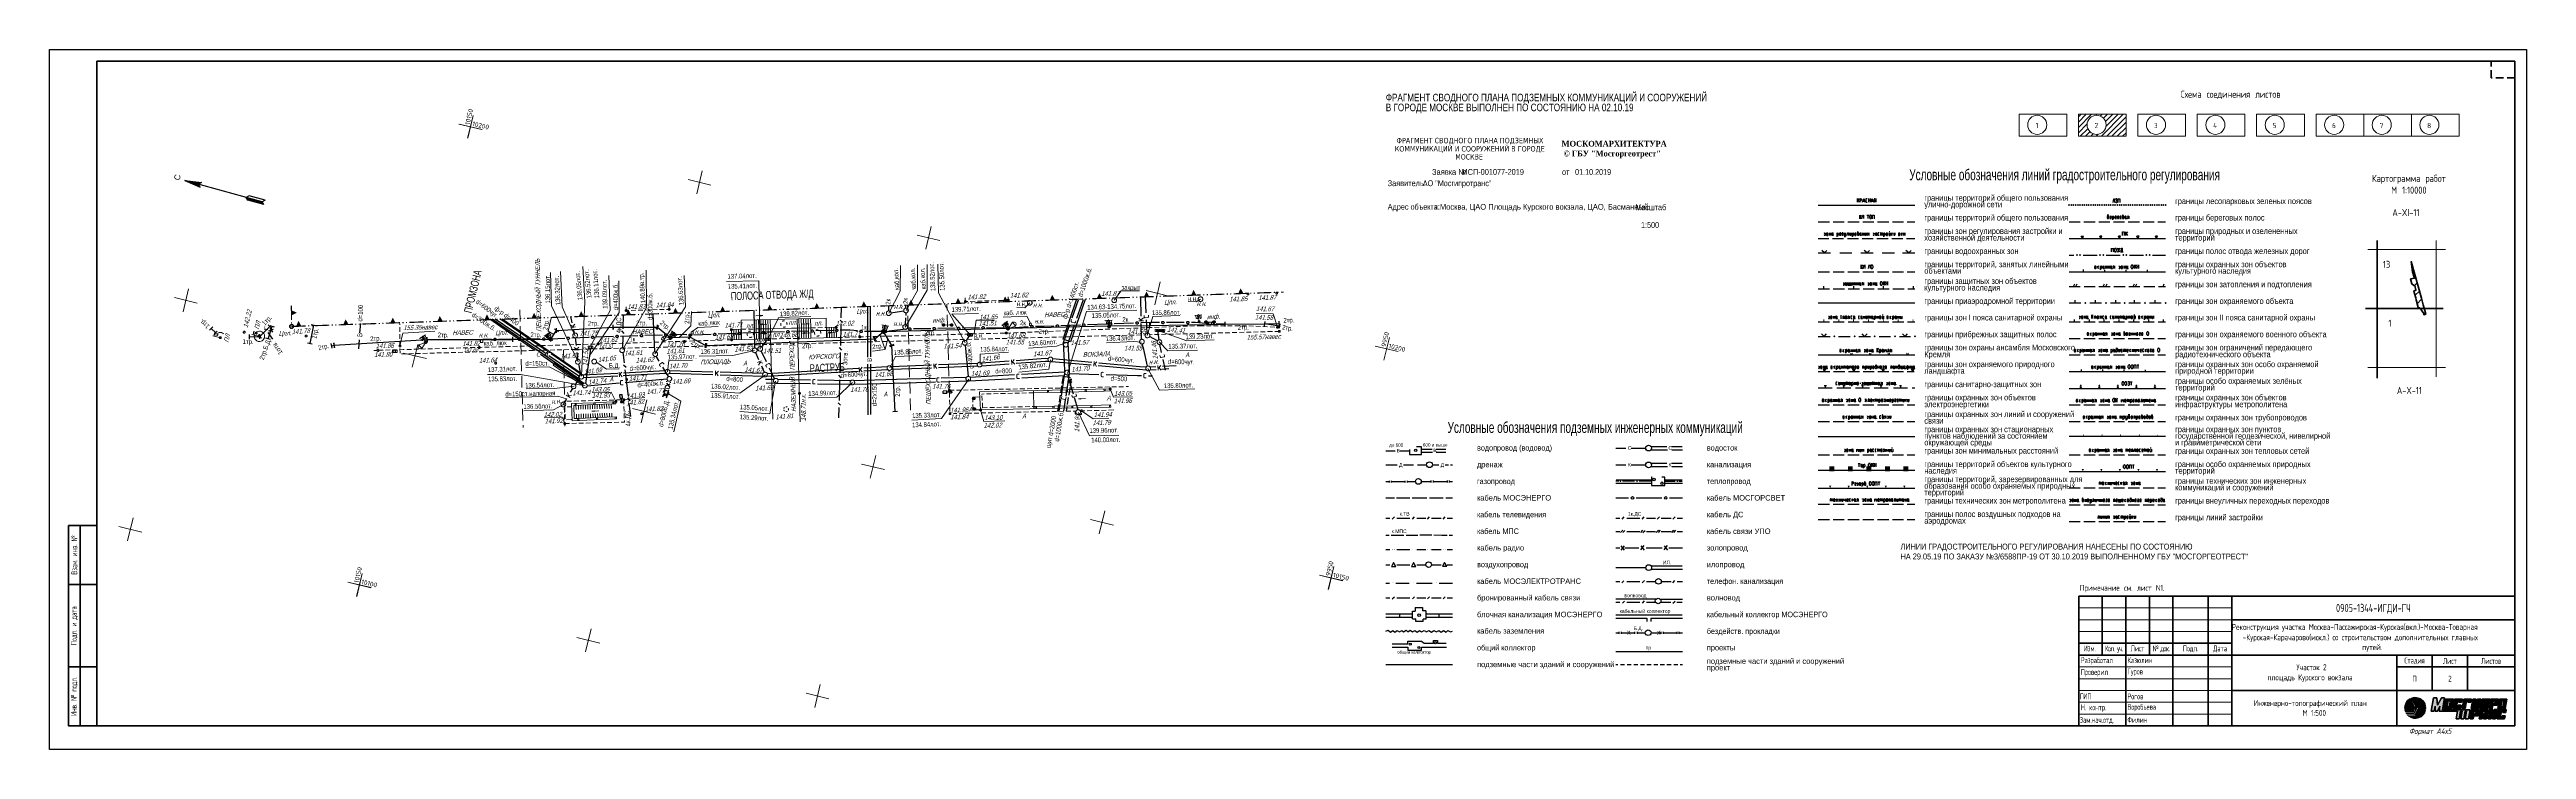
# Paper-space layout 'Лист1' of a CAD drawing. Extents: x 0 to 1051, y 0 to 297.
# The model-space entities are those that its viewports show. They can reach past a viewport. Long polylines and large blocks are cut down to what shows.
import ezdxf
from ezdxf.enums import TextEntityAlignment as Align

# ---------------------------------------------------------------- set-up
doc = ezdxf.new("R2010")
doc.units = 0
doc.linetypes.add('DGN Style 3', pattern=[7.276587, 5.197563, -2.079025])
doc.linetypes.add('штриховая2', pattern=[9.525, 6.35, -3.175])
doc.layers.get('0').update_dxf_attribs({"color": 250, "lineweight": 18})
for name, color, linetype in [('1_Водопровод', 7, 'Continuous'), ('20_Строения', 7, 'Continuous'), ('21_Колодцы', 7, 'Continuous'), ('22_Столбы', 7, 'Continuous'), ('23_Ограждения', 7, 'Continuous'), ('30_ЖД_обустройства', 7, 'Continuous'), ('38_Высотные_отметки', 7, 'Continuous'), ('50_Красные_линии', 7, 'Continuous'), ('51_Сетка_координат', 7, 'Continuous'), ('52_Топонимика', 7, 'Continuous'), ('53_Зарамочное_оформление', 7, 'Continuous')]:
    doc.layers.add(name, color=color, linetype=linetype)
for name, color, linetype, lineweight in [('2_Водосток', 30, 'Continuous', 30), ('4_Канализация', 16, 'Continuous', 30), ('7_Электрокабели', 1, 'Continuous', 30), ('8_Связь', 3, 'Continuous', 30), ('ВЭ', 250, 'Continuous', 18)]:
    doc.layers.add(name, color=color, linetype=linetype, lineweight=lineweight)
doc.layers.get('ВЭ').off()
doc.styles.add('mggt', font='russian_1251.shx', dxfattribs={"width": 0.75, "oblique": 18, "height": 1})
doc.styles.get("Standard").update_dxf_attribs({"font": 'russian_1251.shx', "width": 0.8})
doc.styles.add('Style-Arial Narrow', font='ARIALN.TTF')
doc.styles.add('Style-RUSSIAN_1251', font='RUSSIAN_1251.shx')
doc.styles.add('Style-RUSSIAN_1251 I 0.00000', font='RUSSIAN_1251.shx')
doc.styles.add('Style-Tahoma', font='tahoma.ttf')
doc.styles.add('Style-Times New Roman', font='TIMESBD_0.TTF')
doc.styles.add('txt', font='txt.shx')
doc.styles.add('ШТАМП_СПДС', font='spds.shx', dxfattribs={"width": 0.8, "height": 2.5})

# ---------------------------------------------------------------- blocks, each defined once
blk = doc.blocks.new('Сев_Юг')
at = {"layer": '53_Зарамочное_оформление'}
for p, q in [((0, 34), (-1, 27)), ((-0.3, 32.2), (0.3, 32.2)), ((-0.3, 32), (0.3, 32)), ((-0.3, 31.8), (0.3, 31.8)), ((-0.3, 31.6), (0.3, 31.6)), ((-0.2, 32.8), (0.2, 32.8)), ((-0.2, 32.6), (0.2, 32.6)), ((-0.2, 32.4), (0.2, 32.4)), ((-0.1, 33.6), (0.1, 33.6)), ((-0.1, 33.4), (0.1, 33.4)), ((-0.1, 33.2), (0.1, 33.2)), ((-0.1, 33), (0.1, 33)), ((0, 0), (0, 34)), ((0, 34), (1, 27)), ((0, 33.8), (0, 33.8)), ((-1, 27), (0, 28)), ((-1, 27.2), (-0.8, 27.2)), ((-0.9, 28), (0.9, 28)), ((-0.9, 27.8), (-0.2, 27.8)), ((-0.9, 27.6), (-0.4, 27.6)), ((-0.9, 27.4), (-0.6, 27.4)), ((-0.8, 28.6), (0.8, 28.6)), ((-0.8, 28.4), (0.8, 28.4)), ((-0.8, 28.2), (0.8, 28.2)), ((-0.7, 29.4), (0.7, 29.4)), ((-0.7, 29.2), (0.7, 29.2)), ((-0.7, 29), (0.7, 29)), ((-0.7, 28.8), (0.7, 28.8)), ((-0.6, 30), (0.6, 30)), ((-0.6, 29.8), (0.6, 29.8)), ((-0.6, 29.6), (0.6, 29.6)), ((-0.5, 30.8), (0.5, 30.8)), ((-0.5, 30.6), (0.5, 30.6)), ((-0.5, 30.4), (0.5, 30.4)), ((-0.5, 30.2), (0.5, 30.2)), ((-0.4, 31.4), (0.4, 31.4)), ((-0.4, 31.2), (0.4, 31.2)), ((-0.4, 31), (0.4, 31)), ((1, 27), (0, 28)), ((0.2, 27.8), (0.9, 27.8)), ((0.4, 27.6), (0.9, 27.6)), ((0.6, 27.4), (0.9, 27.4)), ((0.8, 27.2), (1, 27.2)), ((-1, 6), (0, 7)), ((-1, -1), (-1, 6)), ((-1, -1), (0, 0)), ((-0.8, 6.2), (-0.8, -0.8)), ((-0.5, 6.5), (-0.5, -0.5)), ((-0.2, 6.8), (-0.2, -0.2)), ((1, 6), (0, 7)), ((1, -1), (0, 0)), ((1, -1), (1, 6))]:
    blk.add_line(p, q, dxfattribs=at)
blk.add_text('С', height=2.5, dxfattribs=at).set_placement((-0.7, 36.2))
blk = doc.blocks.new('*U7')
at = {"color": 1, "linetype": 'Continuous', "lineweight": 25}
for p, q in [((-1370.51, -937.1), (-1370.51, -938.1)), ((-1370.03, -937.1), (-1370.51, -937.74)), ((-1370.37, -937.53), (-1370.03, -938.1))]:
    blk.add_line(p, q, dxfattribs=at)
blk = doc.blocks.new('*U8')
at = {"color": 1, "linetype": 'Continuous', "lineweight": 25}
for p, q in [((-1369.83, -937.1), (-1369.83, -938.1)), ((-1369.83, -937.14), (-1369.57, -937.14)), ((-1369.57, -937.64), (-1369.83, -937.64)), ((-1369.38, -937.32), (-1369.38, -937.46))]:
    blk.add_line(p, q, dxfattribs=at)
at = {"color": 1, "linetype": 'Continuous', "lineweight": 25, "flags": 128}
for points in [[(-1369.38, -937.32), (-1369.38, -937.31), (-1369.38, -937.3), (-1369.39, -937.29), (-1369.39, -937.28), (-1369.39, -937.27), (-1369.39, -937.26), (-1369.4, -937.25), (-1369.4, -937.24), (-1369.4, -937.23), (-1369.41, -937.23), (-1369.41, -937.22), (-1369.42, -937.21), (-1369.42, -937.2), (-1369.43, -937.2), (-1369.44, -937.19), (-1369.44, -937.18), (-1369.45, -937.18), (-1369.46, -937.17), (-1369.47, -937.17), (-1369.48, -937.16), (-1369.48, -937.16), (-1369.49, -937.15), (-1369.5, -937.15), (-1369.51, -937.15), (-1369.52, -937.14), (-1369.53, -937.14), (-1369.54, -937.14), (-1369.55, -937.14), (-1369.56, -937.14), (-1369.57, -937.14)], [(-1369.57, -937.64), (-1369.56, -937.64), (-1369.55, -937.64), (-1369.54, -937.63), (-1369.53, -937.63), (-1369.52, -937.63), (-1369.51, -937.63), (-1369.5, -937.63), (-1369.49, -937.62), (-1369.48, -937.62), (-1369.48, -937.61), (-1369.47, -937.61), (-1369.46, -937.6), (-1369.45, -937.6), (-1369.44, -937.59), (-1369.44, -937.58), (-1369.43, -937.58), (-1369.42, -937.57), (-1369.42, -937.56), (-1369.41, -937.56), (-1369.41, -937.55), (-1369.4, -937.54), (-1369.4, -937.53), (-1369.4, -937.52), (-1369.39, -937.51), (-1369.39, -937.5), (-1369.39, -937.5), (-1369.39, -937.49), (-1369.38, -937.48), (-1369.38, -937.47), (-1369.38, -937.46)]]:
    blk.add_lwpolyline(points, dxfattribs=at)
blk = doc.blocks.new('*U9')
at = {"color": 1, "linetype": 'Continuous', "lineweight": 25}
blk.add_line((-1368.97, -937.78), (-1368.56, -937.78), dxfattribs=at)
at = {"color": 1, "linetype": 'Continuous', "lineweight": 25, "flags": 128}
blk.add_lwpolyline([(-1369.07, -938.1), (-1368.77, -937.1), (-1368.47, -938.1)], dxfattribs=at)
blk = doc.blocks.new('*U10')
at = {"color": 1, "linetype": 'Continuous', "lineweight": 25}
for p, q in [((-1368.23, -937.32), (-1368.23, -937.89)), ((-1367.82, -937.14), (-1368.04, -937.14)), ((-1368.04, -938.07), (-1367.82, -938.07))]:
    blk.add_line(p, q, dxfattribs=at)
at = {"color": 1, "linetype": 'Continuous', "lineweight": 25, "flags": 128}
for points in [[(-1368.04, -937.14), (-1368.05, -937.14), (-1368.06, -937.14), (-1368.07, -937.14), (-1368.08, -937.14), (-1368.09, -937.14), (-1368.1, -937.15), (-1368.11, -937.15), (-1368.12, -937.15), (-1368.13, -937.16), (-1368.14, -937.16), (-1368.14, -937.17), (-1368.15, -937.17), (-1368.16, -937.18), (-1368.17, -937.18), (-1368.17, -937.19), (-1368.18, -937.2), (-1368.19, -937.2), (-1368.19, -937.21), (-1368.2, -937.22), (-1368.2, -937.23), (-1368.21, -937.23), (-1368.21, -937.24), (-1368.22, -937.25), (-1368.22, -937.26), (-1368.22, -937.27), (-1368.22, -937.28), (-1368.23, -937.29), (-1368.23, -937.3), (-1368.23, -937.31), (-1368.23, -937.32)], [(-1368.23, -937.89), (-1368.23, -937.9), (-1368.23, -937.91), (-1368.23, -937.91), (-1368.22, -937.92), (-1368.22, -937.93), (-1368.22, -937.94), (-1368.22, -937.95), (-1368.21, -937.96), (-1368.21, -937.97), (-1368.2, -937.98), (-1368.2, -937.98), (-1368.19, -937.99), (-1368.19, -938), (-1368.18, -938.01), (-1368.17, -938.01), (-1368.17, -938.02), (-1368.16, -938.03), (-1368.15, -938.03), (-1368.14, -938.04), (-1368.14, -938.04), (-1368.13, -938.05), (-1368.12, -938.05), (-1368.11, -938.05), (-1368.1, -938.06), (-1368.09, -938.06), (-1368.08, -938.06), (-1368.07, -938.06), (-1368.06, -938.06), (-1368.05, -938.07), (-1368.04, -938.07)]]:
    blk.add_lwpolyline(points, dxfattribs=at)
blk = doc.blocks.new('*U11')
at = {"color": 1, "linetype": 'Continuous', "lineweight": 25}
for p, q in [((-1367.43, -937.1), (-1367.43, -938.06)), ((-1367.43, -937.55), (-1367, -937.55)), ((-1367, -937.1), (-1367, -938.06))]:
    blk.add_line(p, q, dxfattribs=at)
blk = doc.blocks.new('*U12')
at = {"color": 1, "linetype": 'Continuous', "lineweight": 25}
blk.add_line((-1366.66, -937.78), (-1366.25, -937.78), dxfattribs=at)
at = {"color": 1, "linetype": 'Continuous', "lineweight": 25, "flags": 128}
blk.add_lwpolyline([(-1366.75, -938.1), (-1366.46, -937.1), (-1366.16, -938.1)], dxfattribs=at)
blk = doc.blocks.new('*U13')
at = {"color": 1, "linetype": 'Continuous', "lineweight": 25}
for p, q in [((-1365.92, -937.32), (-1365.92, -937.46)), ((-1365.69, -937.64), (-1365.92, -938.1)), ((-1365.73, -937.14), (-1365.47, -937.14)), ((-1365.73, -937.64), (-1365.47, -937.64)), ((-1365.47, -937.1), (-1365.47, -938.1))]:
    blk.add_line(p, q, dxfattribs=at)
at = {"color": 1, "linetype": 'Continuous', "lineweight": 25, "flags": 128}
for points in [[(-1365.73, -937.14), (-1365.74, -937.14), (-1365.75, -937.14), (-1365.76, -937.14), (-1365.77, -937.14), (-1365.78, -937.14), (-1365.79, -937.15), (-1365.8, -937.15), (-1365.81, -937.15), (-1365.82, -937.16), (-1365.82, -937.16), (-1365.83, -937.17), (-1365.84, -937.17), (-1365.85, -937.18), (-1365.86, -937.18), (-1365.86, -937.19), (-1365.87, -937.2), (-1365.88, -937.2), (-1365.88, -937.21), (-1365.89, -937.22), (-1365.89, -937.23), (-1365.9, -937.23), (-1365.9, -937.24), (-1365.91, -937.25), (-1365.91, -937.26), (-1365.91, -937.27), (-1365.91, -937.28), (-1365.92, -937.29), (-1365.92, -937.3), (-1365.92, -937.31), (-1365.92, -937.32)], [(-1365.92, -937.46), (-1365.92, -937.47), (-1365.92, -937.48), (-1365.92, -937.49), (-1365.91, -937.5), (-1365.91, -937.5), (-1365.91, -937.51), (-1365.91, -937.52), (-1365.9, -937.53), (-1365.9, -937.54), (-1365.89, -937.55), (-1365.89, -937.56), (-1365.88, -937.56), (-1365.88, -937.57), (-1365.87, -937.58), (-1365.86, -937.58), (-1365.86, -937.59), (-1365.85, -937.6), (-1365.84, -937.6), (-1365.83, -937.61), (-1365.82, -937.61), (-1365.82, -937.62), (-1365.81, -937.62), (-1365.8, -937.63), (-1365.79, -937.63), (-1365.78, -937.63), (-1365.77, -937.63), (-1365.76, -937.63), (-1365.75, -937.64), (-1365.74, -937.64), (-1365.73, -937.64)]]:
    blk.add_lwpolyline(points, dxfattribs=at)
blk = doc.blocks.new('RLul-dor')
at = {"color": 1, "linetype": 'Continuous', "lineweight": 25}
blk.add_line((0, 0), (13.03, 0), dxfattribs=at)
blk = doc.blocks.new('RLul-dor_1')
at = {"color": 1, "linetype": 'Continuous', "lineweight": 25}
blk.add_line((0, 0), (13.03, 0), dxfattribs=at)
blk = doc.blocks.new('RL 1.1')
at = {"color": 1, "linetype": 'Continuous', "lineweight": 25, "xscale": 0.7858392008138158, "yscale": 0.7858392008138158, "zscale": 0.7858392008138158}
for name, p in [('*U7', (1075.02, 737.13)), ('*U8', (1075.02, 737.13)), ('*U9', (1075.02, 737.13)), ('*U10', (1075.02, 737.13)), ('*U11', (1075.02, 737.13)), ('*U12', (1075.02, 737.13)), ('*U13', (1075.02, 737.13)), ('RLul-dor', (-10.24, -0.72)), ('RLul-dor_1', (0, -0.72))]:
    blk.add_blockref(name, p, dxfattribs=at)
blk = doc.blocks.new('*U17')
at = {"color": 1, "linetype": 'Continuous', "lineweight": 25}
for p, q in [((-1155.74, -985.96), (-1155.52, -984.98)), ((-1155.52, -985.01), (-1155.31, -985.01)), ((-1155.31, -984.98), (-1155.31, -985.96))]:
    blk.add_line(p, q, dxfattribs=at)
blk = doc.blocks.new('*U18')
at = {"color": 1, "linetype": 'Continuous', "lineweight": 25}
for p, q in [((-1154.93, -985.44), (-1154.78, -985.44)), ((-1154.59, -985.19), (-1154.59, -985.27)), ((-1154.59, -985.62), (-1154.59, -985.77))]:
    blk.add_line(p, q, dxfattribs=at)
at = {"color": 1, "linetype": 'Continuous', "lineweight": 25, "flags": 128}
for points in [[(-1155.07, -985.84), (-1155.06, -985.85), (-1155.04, -985.87), (-1155.02, -985.88), (-1155, -985.89), (-1154.98, -985.9), (-1154.96, -985.91), (-1154.94, -985.92), (-1154.91, -985.93), (-1154.89, -985.93), (-1154.87, -985.94), (-1154.85, -985.94), (-1154.82, -985.94), (-1154.8, -985.95), (-1154.78, -985.95)], [(-1154.78, -985.01), (-1154.8, -985.02), (-1154.83, -985.02), (-1154.86, -985.02), (-1154.89, -985.03), (-1154.91, -985.03), (-1154.94, -985.04), (-1154.96, -985.05), (-1154.99, -985.06), (-1155.01, -985.07), (-1155.04, -985.09)], [(-1154.59, -985.19), (-1154.59, -985.18), (-1154.59, -985.17), (-1154.59, -985.17), (-1154.59, -985.16), (-1154.6, -985.15), (-1154.6, -985.14), (-1154.6, -985.13), (-1154.61, -985.12), (-1154.61, -985.11), (-1154.62, -985.1), (-1154.62, -985.1), (-1154.63, -985.09), (-1154.63, -985.08), (-1154.64, -985.07), (-1154.64, -985.07), (-1154.65, -985.06), (-1154.66, -985.05), (-1154.67, -985.05), (-1154.67, -985.04), (-1154.68, -985.04), (-1154.69, -985.03), (-1154.7, -985.03), (-1154.71, -985.03), (-1154.72, -985.02), (-1154.73, -985.02), (-1154.74, -985.02), (-1154.75, -985.02), (-1154.76, -985.02), (-1154.77, -985.01), (-1154.78, -985.01)], [(-1154.78, -985.44), (-1154.77, -985.44), (-1154.76, -985.44), (-1154.75, -985.44), (-1154.74, -985.44), (-1154.73, -985.44), (-1154.72, -985.44), (-1154.71, -985.43), (-1154.7, -985.43), (-1154.69, -985.42), (-1154.68, -985.42), (-1154.67, -985.42), (-1154.67, -985.41), (-1154.66, -985.4), (-1154.65, -985.4), (-1154.64, -985.39), (-1154.64, -985.39), (-1154.63, -985.38), (-1154.63, -985.37), (-1154.62, -985.36), (-1154.62, -985.35), (-1154.61, -985.35), (-1154.61, -985.34), (-1154.6, -985.33), (-1154.6, -985.32), (-1154.6, -985.31), (-1154.59, -985.3), (-1154.59, -985.29), (-1154.59, -985.28), (-1154.59, -985.27), (-1154.59, -985.27)], [(-1154.59, -985.62), (-1154.59, -985.61), (-1154.59, -985.6), (-1154.59, -985.6), (-1154.59, -985.59), (-1154.6, -985.58), (-1154.6, -985.57), (-1154.6, -985.56), (-1154.61, -985.55), (-1154.61, -985.54), (-1154.62, -985.53), (-1154.62, -985.53), (-1154.63, -985.52), (-1154.63, -985.51), (-1154.64, -985.5), (-1154.64, -985.5), (-1154.65, -985.49), (-1154.66, -985.48), (-1154.67, -985.48), (-1154.67, -985.47), (-1154.68, -985.47), (-1154.69, -985.46), (-1154.7, -985.46), (-1154.71, -985.46), (-1154.72, -985.45), (-1154.73, -985.45), (-1154.74, -985.45), (-1154.75, -985.45), (-1154.76, -985.45), (-1154.77, -985.44), (-1154.78, -985.44)], [(-1154.78, -985.95), (-1154.77, -985.95), (-1154.76, -985.94), (-1154.75, -985.94), (-1154.74, -985.94), (-1154.73, -985.94), (-1154.72, -985.94), (-1154.71, -985.93), (-1154.7, -985.93), (-1154.69, -985.93), (-1154.68, -985.92), (-1154.67, -985.92), (-1154.67, -985.91), (-1154.66, -985.91), (-1154.65, -985.9), (-1154.64, -985.89), (-1154.64, -985.89), (-1154.63, -985.88), (-1154.63, -985.87), (-1154.62, -985.86), (-1154.62, -985.86), (-1154.61, -985.85), (-1154.61, -985.84), (-1154.6, -985.83), (-1154.6, -985.82), (-1154.6, -985.81), (-1154.59, -985.8), (-1154.59, -985.79), (-1154.59, -985.79), (-1154.59, -985.78), (-1154.59, -985.77)]]:
    blk.add_lwpolyline(points, dxfattribs=at)
blk = doc.blocks.new('*U19')
at = {"color": 1, "linetype": 'Continuous', "lineweight": 25}
for p, q in [((-1154.36, -985.98), (-1154.36, -984.98)), ((-1154.36, -985.01), (-1153.91, -985.01)), ((-1153.91, -984.98), (-1153.91, -985.98))]:
    blk.add_line(p, q, dxfattribs=at)
blk = doc.blocks.new('RL 3.13')
at = {"color": 1, "linetype": 'Continuous', "lineweight": 53}
for p in [(-10.24, -0.66), (-10.24, -0.66), (-9.77, -0.66), (-9.77, -0.66), (-9.31, -0.66), (-9.31, -0.66), (-8.84, -0.66), (-8.84, -0.66), (-8.38, -0.66), (-7.91, -0.66), (-7.91, -0.66), (-7.91, -0.66), (-7.91, -0.66), (-7.45, -0.66), (-7.45, -0.66), (-6.98, -0.66), (-6.98, -0.66), (-6.52, -0.66), (-6.52, -0.66), (-6.05, -0.66), (-6.05, -0.66), (-5.59, -0.66), (-5.59, -0.66), (-5.12, -0.66), (-5.12, -0.66), (-5.12, -0.66), (-5.12, -0.66), (-4.65, -0.66), (-4.65, -0.66), (-4.19, -0.66), (-4.19, -0.66), (-3.72, -0.66), (-3.72, -0.66), (-3.26, -0.66), (-3.26, -0.66), (-2.79, -0.66), (-2.79, -0.66), (-2.33, -0.66), (-2.33, -0.66), (-2.33, -0.66), (-2.33, -0.66), (-1.86, -0.66), (-1.86, -0.66), (-1.4, -0.66), (-1.4, -0.66), (-0.93, -0.66), (-0.93, -0.66), (-0.93, -0.66), (-0.93, -0.66), (-0.47, -0.66), (-0.47, -0.66), (0, -0.66), (0, -0.66), (0.47, -0.66), (0.47, -0.66), (0.93, -0.66), (0.93, -0.66), (1.4, -0.66), (1.86, -0.66), (1.86, -0.66), (1.86, -0.66), (1.86, -0.66), (2.33, -0.66), (2.33, -0.66), (2.79, -0.66), (2.79, -0.66), (3.26, -0.66), (3.26, -0.66), (3.72, -0.66), (3.72, -0.66), (4.19, -0.66), (4.19, -0.66), (4.65, -0.66), (4.65, -0.66), (4.65, -0.66), (4.65, -0.66), (5.12, -0.66), (5.12, -0.66), (5.58, -0.66), (5.58, -0.66), (6.05, -0.66), (6.05, -0.66), (6.52, -0.66), (6.52, -0.66), (6.98, -0.66), (6.98, -0.66), (7.45, -0.66), (7.45, -0.66), (7.45, -0.66), (7.45, -0.66), (7.91, -0.66), (7.91, -0.66), (8.38, -0.66), (8.38, -0.66), (8.84, -0.66), (8.84, -0.66), (8.84, -0.66), (8.84, -0.66), (9.31, -0.66), (9.31, -0.66), (9.77, -0.66), (9.77, -0.66), (10.24, -0.66)]:
    blk.add_point(p, dxfattribs=at)
at = {"color": 1, "linetype": 'Continuous', "lineweight": 25, "xscale": 0.775712629470644, "yscale": 0.775712629470644, "zscale": 0.775712629470644}
for name in ['*U17', '*U18', '*U19']:
    blk.add_blockref(name, (895.61, 764.72), dxfattribs=at)
blk = doc.blocks.new('*U21')
at = {"color": 1, "linetype": 'Continuous', "lineweight": 25}
for p, q in [((-1370.43, -941.45), (-1370.43, -942.45)), ((-1369.94, -941.45), (-1370.43, -942.1)), ((-1370.28, -941.88), (-1369.94, -942.45))]:
    blk.add_line(p, q, dxfattribs=at)
blk = doc.blocks.new('*U22')
at = {"color": 1, "linetype": 'Continuous', "lineweight": 25}
for p, q in [((-1369.74, -942.43), (-1369.52, -941.45)), ((-1369.52, -941.49), (-1369.31, -941.49)), ((-1369.31, -941.45), (-1369.31, -942.43))]:
    blk.add_line(p, q, dxfattribs=at)
blk = doc.blocks.new('*U23')
at = {"color": 1, "linetype": 'Continuous', "lineweight": 25}
for p, q in [((-1368.37, -941.49), (-1367.86, -941.49)), ((-1368.15, -941.49), (-1368.15, -942.43))]:
    blk.add_line(p, q, dxfattribs=at)
blk = doc.blocks.new('*U24')
at = {"color": 1, "linetype": 'Continuous', "lineweight": 25}
for p, q in [((-1367.64, -942.24), (-1367.64, -941.67)), ((-1367.46, -941.49), (-1367.38, -941.49)), ((-1367.38, -942.42), (-1367.46, -942.42)), ((-1367.2, -941.67), (-1367.2, -942.24))]:
    blk.add_line(p, q, dxfattribs=at)
at = {"color": 1, "linetype": 'Continuous', "lineweight": 25, "flags": 128}
for points in [[(-1367.46, -941.49), (-1367.47, -941.49), (-1367.48, -941.49), (-1367.49, -941.49), (-1367.5, -941.49), (-1367.51, -941.5), (-1367.52, -941.5), (-1367.53, -941.5), (-1367.53, -941.51), (-1367.54, -941.51), (-1367.55, -941.51), (-1367.56, -941.52), (-1367.57, -941.52), (-1367.58, -941.53), (-1367.58, -941.54), (-1367.59, -941.54), (-1367.6, -941.55), (-1367.6, -941.56), (-1367.61, -941.56), (-1367.61, -941.57), (-1367.62, -941.58), (-1367.62, -941.59), (-1367.63, -941.6), (-1367.63, -941.6), (-1367.64, -941.61), (-1367.64, -941.62), (-1367.64, -941.63), (-1367.64, -941.64), (-1367.64, -941.65), (-1367.64, -941.66), (-1367.64, -941.67)], [(-1367.64, -942.24), (-1367.64, -942.25), (-1367.64, -942.26), (-1367.64, -942.27), (-1367.64, -942.28), (-1367.64, -942.29), (-1367.64, -942.29), (-1367.63, -942.3), (-1367.63, -942.31), (-1367.62, -942.32), (-1367.62, -942.33), (-1367.61, -942.34), (-1367.61, -942.34), (-1367.6, -942.35), (-1367.6, -942.36), (-1367.59, -942.37), (-1367.58, -942.37), (-1367.58, -942.38), (-1367.57, -942.38), (-1367.56, -942.39), (-1367.55, -942.39), (-1367.54, -942.4), (-1367.53, -942.4), (-1367.53, -942.41), (-1367.52, -942.41), (-1367.51, -942.41), (-1367.5, -942.41), (-1367.49, -942.42), (-1367.48, -942.42), (-1367.47, -942.42), (-1367.46, -942.42)], [(-1367.2, -941.67), (-1367.2, -941.66), (-1367.2, -941.65), (-1367.2, -941.64), (-1367.2, -941.63), (-1367.21, -941.62), (-1367.21, -941.61), (-1367.21, -941.6), (-1367.22, -941.6), (-1367.22, -941.59), (-1367.22, -941.58), (-1367.23, -941.57), (-1367.23, -941.56), (-1367.24, -941.56), (-1367.25, -941.55), (-1367.25, -941.54), (-1367.26, -941.54), (-1367.27, -941.53), (-1367.28, -941.52), (-1367.28, -941.52), (-1367.29, -941.51), (-1367.3, -941.51), (-1367.31, -941.51), (-1367.32, -941.5), (-1367.33, -941.5), (-1367.34, -941.5), (-1367.35, -941.49), (-1367.36, -941.49), (-1367.37, -941.49), (-1367.38, -941.49), (-1367.38, -941.49)], [(-1367.38, -942.42), (-1367.38, -942.42), (-1367.37, -942.42), (-1367.36, -942.42), (-1367.35, -942.41), (-1367.34, -942.41), (-1367.33, -942.41), (-1367.32, -942.41), (-1367.31, -942.4), (-1367.3, -942.4), (-1367.29, -942.39), (-1367.28, -942.39), (-1367.28, -942.38), (-1367.27, -942.38), (-1367.26, -942.37), (-1367.25, -942.37), (-1367.25, -942.36), (-1367.24, -942.35), (-1367.23, -942.34), (-1367.23, -942.34), (-1367.22, -942.33), (-1367.22, -942.32), (-1367.22, -942.31), (-1367.21, -942.3), (-1367.21, -942.29), (-1367.21, -942.29), (-1367.2, -942.28), (-1367.2, -942.27), (-1367.2, -942.26), (-1367.2, -942.25), (-1367.2, -942.24)]]:
    blk.add_lwpolyline(points, dxfattribs=at)
blk = doc.blocks.new('*U25')
at = {"color": 1, "linetype": 'Continuous', "lineweight": 25}
for p, q in [((-1366.84, -942.45), (-1366.84, -941.45)), ((-1366.84, -941.49), (-1366.4, -941.49)), ((-1366.4, -941.45), (-1366.4, -942.45))]:
    blk.add_line(p, q, dxfattribs=at)
blk = doc.blocks.new('RL 1.2')
at = {"color": 1, "linetype": 'Continuous', "lineweight": 25}
for p, q in [((-10.24, -0.71), (-7.88, -0.71)), ((-7.1, -0.71), (-4.74, -0.71)), ((-3.95, -0.71), (-1.59, -0.71)), ((-0.81, -0.71), (1.55, -0.71)), ((2.33, -0.71), (4.69, -0.71)), ((5.48, -0.71), (7.84, -0.71)), ((8.62, -0.71), (10.24, -0.71))]:
    blk.add_line(p, q, dxfattribs=at)
at = {"color": 1, "linetype": 'Continuous', "lineweight": 25, "xscale": 0.785905547661076, "yscale": 0.785905547661076, "zscale": 0.785905547661076}
for name in ['*U21', '*U22', '*U23', '*U24', '*U25']:
    blk.add_blockref(name, (1075.49, 740.61), dxfattribs=at)
blk = doc.blocks.new('*U27')
at = {"color": 1, "linetype": 'Continuous', "lineweight": 25}
for p, q in [((-1370.31, -1073.2), (-1370.74, -1073.2)), ((-1370.38, -1073.5), (-1370.74, -1073.2)), ((-1370.7, -1073.57), (-1370.7, -1073.99)), ((-1370.45, -1073.47), (-1370.59, -1073.47)), ((-1370.59, -1074.09), (-1370.45, -1074.09)), ((-1370.34, -1073.99), (-1370.34, -1073.57))]:
    blk.add_line(p, q, dxfattribs=at)
at = {"color": 1, "linetype": 'Continuous', "lineweight": 25, "flags": 128}
for points in [[(-1370.59, -1073.47), (-1370.6, -1073.47), (-1370.61, -1073.47), (-1370.61, -1073.47), (-1370.62, -1073.47), (-1370.62, -1073.47), (-1370.63, -1073.48), (-1370.63, -1073.48), (-1370.64, -1073.48), (-1370.64, -1073.48), (-1370.65, -1073.49), (-1370.65, -1073.49), (-1370.66, -1073.49), (-1370.66, -1073.49), (-1370.67, -1073.5), (-1370.67, -1073.5), (-1370.67, -1073.51), (-1370.68, -1073.51), (-1370.68, -1073.51), (-1370.68, -1073.52), (-1370.69, -1073.52), (-1370.69, -1073.53), (-1370.69, -1073.53), (-1370.69, -1073.54), (-1370.7, -1073.54), (-1370.7, -1073.55), (-1370.7, -1073.55), (-1370.7, -1073.56), (-1370.7, -1073.56), (-1370.7, -1073.57), (-1370.7, -1073.57)], [(-1370.7, -1073.99), (-1370.7, -1073.99), (-1370.7, -1074), (-1370.7, -1074), (-1370.7, -1074.01), (-1370.7, -1074.01), (-1370.7, -1074.02), (-1370.69, -1074.02), (-1370.69, -1074.03), (-1370.69, -1074.03), (-1370.69, -1074.04), (-1370.68, -1074.04), (-1370.68, -1074.05), (-1370.68, -1074.05), (-1370.67, -1074.06), (-1370.67, -1074.06), (-1370.67, -1074.06), (-1370.66, -1074.07), (-1370.66, -1074.07), (-1370.65, -1074.07), (-1370.65, -1074.08), (-1370.64, -1074.08), (-1370.64, -1074.08), (-1370.63, -1074.08), (-1370.63, -1074.08), (-1370.62, -1074.09), (-1370.62, -1074.09), (-1370.61, -1074.09), (-1370.61, -1074.09), (-1370.6, -1074.09), (-1370.59, -1074.09)], [(-1370.34, -1073.57), (-1370.34, -1073.57), (-1370.35, -1073.56), (-1370.35, -1073.56), (-1370.35, -1073.55), (-1370.35, -1073.55), (-1370.35, -1073.54), (-1370.35, -1073.54), (-1370.35, -1073.53), (-1370.36, -1073.53), (-1370.36, -1073.52), (-1370.36, -1073.52), (-1370.37, -1073.51), (-1370.37, -1073.51), (-1370.37, -1073.51), (-1370.38, -1073.5), (-1370.38, -1073.5), (-1370.38, -1073.49), (-1370.39, -1073.49), (-1370.39, -1073.49), (-1370.4, -1073.49), (-1370.4, -1073.48), (-1370.41, -1073.48), (-1370.41, -1073.48), (-1370.42, -1073.48), (-1370.42, -1073.47), (-1370.43, -1073.47), (-1370.44, -1073.47), (-1370.44, -1073.47), (-1370.45, -1073.47), (-1370.45, -1073.47)], [(-1370.45, -1074.09), (-1370.45, -1074.09), (-1370.44, -1074.09), (-1370.44, -1074.09), (-1370.43, -1074.09), (-1370.42, -1074.09), (-1370.42, -1074.08), (-1370.41, -1074.08), (-1370.41, -1074.08), (-1370.4, -1074.08), (-1370.4, -1074.08), (-1370.39, -1074.07), (-1370.39, -1074.07), (-1370.38, -1074.07), (-1370.38, -1074.06), (-1370.38, -1074.06), (-1370.37, -1074.06), (-1370.37, -1074.05), (-1370.37, -1074.05), (-1370.36, -1074.04), (-1370.36, -1074.04), (-1370.36, -1074.03), (-1370.35, -1074.03), (-1370.35, -1074.02), (-1370.35, -1074.02), (-1370.35, -1074.01), (-1370.35, -1074.01), (-1370.35, -1074), (-1370.35, -1074), (-1370.34, -1073.99), (-1370.34, -1073.99)]]:
    blk.add_lwpolyline(points, dxfattribs=at)
blk = doc.blocks.new('*U28')
at = {"color": 1, "linetype": 'Continuous', "lineweight": 25}
for p, q in [((-1370, -1073.58), (-1370, -1074)), ((-1370, -1073.79), (-1369.6, -1073.79)), ((-1369.89, -1073.48), (-1369.74, -1073.48)), ((-1369.89, -1074.11), (-1369.6, -1074.11)), ((-1369.63, -1073.58), (-1369.63, -1073.79))]:
    blk.add_line(p, q, dxfattribs=at)
at = {"color": 1, "linetype": 'Continuous', "lineweight": 25, "flags": 128}
for points in [[(-1369.89, -1073.48), (-1369.89, -1073.48), (-1369.9, -1073.48), (-1369.9, -1073.48), (-1369.91, -1073.48), (-1369.92, -1073.48), (-1369.92, -1073.48), (-1369.93, -1073.48), (-1369.93, -1073.49), (-1369.94, -1073.49), (-1369.94, -1073.49), (-1369.95, -1073.49), (-1369.95, -1073.5), (-1369.96, -1073.5), (-1369.96, -1073.5), (-1369.96, -1073.51), (-1369.97, -1073.51), (-1369.97, -1073.52), (-1369.98, -1073.52), (-1369.98, -1073.53), (-1369.98, -1073.53), (-1369.98, -1073.54), (-1369.99, -1073.54), (-1369.99, -1073.55), (-1369.99, -1073.55), (-1369.99, -1073.56), (-1369.99, -1073.56), (-1369.99, -1073.57), (-1370, -1073.57), (-1370, -1073.58), (-1370, -1073.58)], [(-1370, -1074), (-1370, -1074.01), (-1370, -1074.01), (-1369.99, -1074.02), (-1369.99, -1074.03), (-1369.99, -1074.03), (-1369.99, -1074.04), (-1369.99, -1074.04), (-1369.99, -1074.05), (-1369.98, -1074.05), (-1369.98, -1074.06), (-1369.98, -1074.06), (-1369.98, -1074.07), (-1369.97, -1074.07), (-1369.97, -1074.07), (-1369.96, -1074.08), (-1369.96, -1074.08), (-1369.96, -1074.09), (-1369.95, -1074.09), (-1369.95, -1074.09), (-1369.94, -1074.09), (-1369.94, -1074.1), (-1369.93, -1074.1), (-1369.93, -1074.1), (-1369.92, -1074.1), (-1369.92, -1074.11), (-1369.91, -1074.11), (-1369.9, -1074.11), (-1369.9, -1074.11), (-1369.89, -1074.11), (-1369.89, -1074.11)], [(-1369.63, -1073.58), (-1369.63, -1073.58), (-1369.63, -1073.57), (-1369.63, -1073.57), (-1369.63, -1073.56), (-1369.64, -1073.56), (-1369.64, -1073.55), (-1369.64, -1073.55), (-1369.64, -1073.54), (-1369.64, -1073.54), (-1369.65, -1073.53), (-1369.65, -1073.53), (-1369.65, -1073.52), (-1369.66, -1073.52), (-1369.66, -1073.51), (-1369.66, -1073.51), (-1369.67, -1073.5), (-1369.67, -1073.5), (-1369.68, -1073.5), (-1369.68, -1073.49), (-1369.69, -1073.49), (-1369.69, -1073.49), (-1369.7, -1073.49), (-1369.7, -1073.48), (-1369.71, -1073.48), (-1369.71, -1073.48), (-1369.72, -1073.48), (-1369.72, -1073.48), (-1369.73, -1073.48), (-1369.74, -1073.48), (-1369.74, -1073.48)]]:
    blk.add_lwpolyline(points, dxfattribs=at)
blk = doc.blocks.new('*U29')
at = {"color": 1, "linetype": 'Continuous', "lineweight": 25}
for p, q in [((-1369.34, -1073.46), (-1369.34, -1074.48)), ((-1369.34, -1073.49), (-1369.07, -1073.49)), ((-1369.07, -1074.15), (-1369.34, -1074.15)), ((-1368.95, -1073.6), (-1368.95, -1074.04))]:
    blk.add_line(p, q, dxfattribs=at)
at = {"color": 1, "linetype": 'Continuous', "lineweight": 25, "flags": 128}
for points in [[(-1368.95, -1073.6), (-1368.95, -1073.6), (-1368.95, -1073.59), (-1368.96, -1073.59), (-1368.96, -1073.58), (-1368.96, -1073.57), (-1368.96, -1073.57), (-1368.96, -1073.56), (-1368.96, -1073.56), (-1368.97, -1073.55), (-1368.97, -1073.55), (-1368.97, -1073.54), (-1368.98, -1073.54), (-1368.98, -1073.53), (-1368.98, -1073.53), (-1368.99, -1073.52), (-1368.99, -1073.52), (-1369, -1073.52), (-1369, -1073.51), (-1369.01, -1073.51), (-1369.01, -1073.51), (-1369.02, -1073.5), (-1369.02, -1073.5), (-1369.03, -1073.5), (-1369.03, -1073.5), (-1369.04, -1073.5), (-1369.04, -1073.49), (-1369.05, -1073.49), (-1369.06, -1073.49), (-1369.06, -1073.49), (-1369.07, -1073.49)], [(-1369.07, -1074.15), (-1369.06, -1074.15), (-1369.06, -1074.15), (-1369.05, -1074.15), (-1369.04, -1074.15), (-1369.04, -1074.15), (-1369.03, -1074.15), (-1369.03, -1074.14), (-1369.02, -1074.14), (-1369.02, -1074.14), (-1369.01, -1074.14), (-1369.01, -1074.13), (-1369, -1074.13), (-1369, -1074.13), (-1368.99, -1074.12), (-1368.99, -1074.12), (-1368.98, -1074.12), (-1368.98, -1074.11), (-1368.98, -1074.11), (-1368.97, -1074.1), (-1368.97, -1074.1), (-1368.97, -1074.09), (-1368.96, -1074.09), (-1368.96, -1074.08), (-1368.96, -1074.08), (-1368.96, -1074.07), (-1368.96, -1074.07), (-1368.96, -1074.06), (-1368.95, -1074.05), (-1368.95, -1074.05), (-1368.95, -1074.04)]]:
    blk.add_lwpolyline(points, dxfattribs=at)
blk = doc.blocks.new('*U30')
at = {"color": 1, "linetype": 'Continuous', "lineweight": 25}
for p, q in [((-1368.62, -1073.58), (-1368.62, -1074)), ((-1368.62, -1073.79), (-1368.22, -1073.79)), ((-1368.51, -1073.48), (-1368.36, -1073.48)), ((-1368.51, -1074.11), (-1368.22, -1074.11)), ((-1368.25, -1073.58), (-1368.25, -1073.79))]:
    blk.add_line(p, q, dxfattribs=at)
at = {"color": 1, "linetype": 'Continuous', "lineweight": 25, "flags": 128}
for points in [[(-1368.51, -1073.48), (-1368.51, -1073.48), (-1368.52, -1073.48), (-1368.53, -1073.48), (-1368.53, -1073.48), (-1368.54, -1073.48), (-1368.54, -1073.48), (-1368.55, -1073.48), (-1368.55, -1073.49), (-1368.56, -1073.49), (-1368.56, -1073.49), (-1368.57, -1073.49), (-1368.57, -1073.5), (-1368.58, -1073.5), (-1368.58, -1073.5), (-1368.59, -1073.51), (-1368.59, -1073.51), (-1368.59, -1073.52), (-1368.6, -1073.52), (-1368.6, -1073.53), (-1368.6, -1073.53), (-1368.61, -1073.54), (-1368.61, -1073.54), (-1368.61, -1073.55), (-1368.61, -1073.55), (-1368.61, -1073.56), (-1368.62, -1073.56), (-1368.62, -1073.57), (-1368.62, -1073.57), (-1368.62, -1073.58), (-1368.62, -1073.58)], [(-1368.62, -1074), (-1368.62, -1074.01), (-1368.62, -1074.01), (-1368.62, -1074.02), (-1368.62, -1074.03), (-1368.61, -1074.03), (-1368.61, -1074.04), (-1368.61, -1074.04), (-1368.61, -1074.05), (-1368.61, -1074.05), (-1368.6, -1074.06), (-1368.6, -1074.06), (-1368.6, -1074.07), (-1368.59, -1074.07), (-1368.59, -1074.07), (-1368.59, -1074.08), (-1368.58, -1074.08), (-1368.58, -1074.09), (-1368.57, -1074.09), (-1368.57, -1074.09), (-1368.56, -1074.09), (-1368.56, -1074.1), (-1368.55, -1074.1), (-1368.55, -1074.1), (-1368.54, -1074.1), (-1368.54, -1074.11), (-1368.53, -1074.11), (-1368.53, -1074.11), (-1368.52, -1074.11), (-1368.51, -1074.11), (-1368.51, -1074.11)], [(-1368.25, -1073.58), (-1368.25, -1073.58), (-1368.25, -1073.57), (-1368.26, -1073.57), (-1368.26, -1073.56), (-1368.26, -1073.56), (-1368.26, -1073.55), (-1368.26, -1073.55), (-1368.26, -1073.54), (-1368.27, -1073.54), (-1368.27, -1073.53), (-1368.27, -1073.53), (-1368.27, -1073.52), (-1368.28, -1073.52), (-1368.28, -1073.51), (-1368.29, -1073.51), (-1368.29, -1073.5), (-1368.29, -1073.5), (-1368.3, -1073.5), (-1368.3, -1073.49), (-1368.31, -1073.49), (-1368.31, -1073.49), (-1368.32, -1073.49), (-1368.32, -1073.48), (-1368.33, -1073.48), (-1368.33, -1073.48), (-1368.34, -1073.48), (-1368.35, -1073.48), (-1368.35, -1073.48), (-1368.36, -1073.48), (-1368.36, -1073.48)]]:
    blk.add_lwpolyline(points, dxfattribs=at)
blk = doc.blocks.new('*U31')
at = {"color": 1, "linetype": 'Continuous', "lineweight": 25}
blk.add_line((-1367.68, -1073.74), (-1367.88, -1073.82), dxfattribs=at)
at = {"color": 1, "linetype": 'Continuous', "lineweight": 25, "flags": 128}
for points in [[(-1367.74, -1073.47), (-1367.76, -1073.47), (-1367.78, -1073.47), (-1367.79, -1073.47), (-1367.81, -1073.47), (-1367.83, -1073.48), (-1367.84, -1073.48), (-1367.86, -1073.49), (-1367.88, -1073.5), (-1367.89, -1073.5), (-1367.91, -1073.51), (-1367.92, -1073.52), (-1367.94, -1073.53), (-1367.95, -1073.54), (-1367.96, -1073.55), (-1367.97, -1073.56), (-1367.99, -1073.58)], [(-1367.86, -1073.82), (-1367.87, -1073.82), (-1367.88, -1073.82), (-1367.89, -1073.83), (-1367.89, -1073.83), (-1367.9, -1073.84), (-1367.91, -1073.84), (-1367.91, -1073.84), (-1367.92, -1073.85), (-1367.92, -1073.85), (-1367.93, -1073.86), (-1367.93, -1073.87), (-1367.94, -1073.87), (-1367.94, -1073.88), (-1367.95, -1073.89), (-1367.95, -1073.89), (-1367.95, -1073.9), (-1367.95, -1073.91), (-1367.96, -1073.91), (-1367.96, -1073.92), (-1367.96, -1073.93), (-1367.96, -1073.94), (-1367.96, -1073.94), (-1367.96, -1073.95), (-1367.96, -1073.96), (-1367.96, -1073.97), (-1367.96, -1073.97), (-1367.96, -1073.98), (-1367.96, -1073.99), (-1367.96, -1073.99), (-1367.95, -1074), (-1367.95, -1074.01), (-1367.95, -1074.02), (-1367.94, -1074.02), (-1367.94, -1074.03), (-1367.93, -1074.03), (-1367.93, -1074.04), (-1367.92, -1074.05), (-1367.92, -1074.05), (-1367.91, -1074.06), (-1367.91, -1074.06), (-1367.9, -1074.07), (-1367.9, -1074.07), (-1367.89, -1074.07), (-1367.88, -1074.08), (-1367.88, -1074.08), (-1367.87, -1074.08), (-1367.86, -1074.09), (-1367.85, -1074.09), (-1367.85, -1074.09), (-1367.84, -1074.09), (-1367.83, -1074.09), (-1367.82, -1074.09), (-1367.81, -1074.09)], [(-1367.82, -1074.1), (-1367.8, -1074.09), (-1367.78, -1074.09), (-1367.76, -1074.09), (-1367.75, -1074.09), (-1367.73, -1074.08), (-1367.71, -1074.08), (-1367.7, -1074.07), (-1367.68, -1074.07), (-1367.67, -1074.06), (-1367.65, -1074.05), (-1367.64, -1074.04), (-1367.62, -1074.03), (-1367.61, -1074.02), (-1367.6, -1074.01), (-1367.58, -1074), (-1367.57, -1073.99)], [(-1367.69, -1073.74), (-1367.68, -1073.74), (-1367.67, -1073.73), (-1367.67, -1073.73), (-1367.66, -1073.73), (-1367.65, -1073.72), (-1367.65, -1073.72), (-1367.64, -1073.71), (-1367.64, -1073.71), (-1367.63, -1073.7), (-1367.63, -1073.7), (-1367.62, -1073.69), (-1367.62, -1073.68), (-1367.61, -1073.68), (-1367.61, -1073.67), (-1367.61, -1073.66), (-1367.6, -1073.66), (-1367.6, -1073.65), (-1367.6, -1073.64), (-1367.6, -1073.63), (-1367.6, -1073.63), (-1367.6, -1073.62), (-1367.6, -1073.61), (-1367.6, -1073.6), (-1367.6, -1073.6), (-1367.6, -1073.59), (-1367.6, -1073.58), (-1367.6, -1073.57), (-1367.6, -1073.57), (-1367.6, -1073.56), (-1367.61, -1073.55), (-1367.61, -1073.55), (-1367.61, -1073.54), (-1367.62, -1073.53), (-1367.62, -1073.53), (-1367.63, -1073.52), (-1367.63, -1073.51), (-1367.64, -1073.51), (-1367.64, -1073.5), (-1367.65, -1073.5), (-1367.66, -1073.49), (-1367.66, -1073.49), (-1367.67, -1073.49), (-1367.68, -1073.48), (-1367.68, -1073.48), (-1367.69, -1073.48), (-1367.7, -1073.47), (-1367.7, -1073.47), (-1367.71, -1073.47), (-1367.72, -1073.47), (-1367.73, -1073.47), (-1367.74, -1073.47), (-1367.74, -1073.47)]]:
    blk.add_lwpolyline(points, dxfattribs=at)
blk = doc.blocks.new('*U32')
at = {"color": 1, "linetype": 'Continuous', "lineweight": 25}
for p, q in [((-1367.31, -1073.59), (-1367.31, -1074.02)), ((-1367.05, -1073.48), (-1367.2, -1073.48)), ((-1367.2, -1074.13), (-1367.05, -1074.13)), ((-1366.94, -1074.02), (-1366.94, -1073.59))]:
    blk.add_line(p, q, dxfattribs=at)
at = {"color": 1, "linetype": 'Continuous', "lineweight": 25, "flags": 128}
for points in [[(-1367.2, -1073.48), (-1367.21, -1073.48), (-1367.21, -1073.48), (-1367.22, -1073.48), (-1367.23, -1073.49), (-1367.23, -1073.49), (-1367.24, -1073.49), (-1367.24, -1073.49), (-1367.25, -1073.49), (-1367.25, -1073.5), (-1367.26, -1073.5), (-1367.26, -1073.5), (-1367.27, -1073.5), (-1367.27, -1073.51), (-1367.28, -1073.51), (-1367.28, -1073.51), (-1367.28, -1073.52), (-1367.29, -1073.52), (-1367.29, -1073.53), (-1367.3, -1073.53), (-1367.3, -1073.54), (-1367.3, -1073.54), (-1367.3, -1073.55), (-1367.31, -1073.55), (-1367.31, -1073.56), (-1367.31, -1073.56), (-1367.31, -1073.57), (-1367.31, -1073.57), (-1367.31, -1073.58), (-1367.31, -1073.59), (-1367.31, -1073.59)], [(-1367.31, -1074.02), (-1367.31, -1074.02), (-1367.31, -1074.03), (-1367.31, -1074.04), (-1367.31, -1074.04), (-1367.31, -1074.05), (-1367.31, -1074.05), (-1367.31, -1074.06), (-1367.3, -1074.06), (-1367.3, -1074.07), (-1367.3, -1074.07), (-1367.3, -1074.08), (-1367.29, -1074.08), (-1367.29, -1074.09), (-1367.28, -1074.09), (-1367.28, -1074.1), (-1367.28, -1074.1), (-1367.27, -1074.1), (-1367.27, -1074.11), (-1367.26, -1074.11), (-1367.26, -1074.11), (-1367.25, -1074.11), (-1367.25, -1074.12), (-1367.24, -1074.12), (-1367.24, -1074.12), (-1367.23, -1074.12), (-1367.23, -1074.12), (-1367.22, -1074.12), (-1367.21, -1074.13), (-1367.21, -1074.13), (-1367.2, -1074.13)], [(-1366.94, -1073.59), (-1366.94, -1073.59), (-1366.94, -1073.58), (-1366.94, -1073.57), (-1366.94, -1073.57), (-1366.95, -1073.56), (-1366.95, -1073.56), (-1366.95, -1073.55), (-1366.95, -1073.55), (-1366.95, -1073.54), (-1366.96, -1073.54), (-1366.96, -1073.53), (-1366.96, -1073.53), (-1366.97, -1073.52), (-1366.97, -1073.52), (-1366.97, -1073.51), (-1366.98, -1073.51), (-1366.98, -1073.51), (-1366.99, -1073.5), (-1366.99, -1073.5), (-1367, -1073.5), (-1367, -1073.5), (-1367.01, -1073.49), (-1367.01, -1073.49), (-1367.02, -1073.49), (-1367.02, -1073.49), (-1367.03, -1073.49), (-1367.04, -1073.48), (-1367.04, -1073.48), (-1367.05, -1073.48), (-1367.05, -1073.48)], [(-1367.05, -1074.13), (-1367.05, -1074.13), (-1367.04, -1074.13), (-1367.04, -1074.12), (-1367.03, -1074.12), (-1367.02, -1074.12), (-1367.02, -1074.12), (-1367.01, -1074.12), (-1367.01, -1074.12), (-1367, -1074.11), (-1367, -1074.11), (-1366.99, -1074.11), (-1366.99, -1074.11), (-1366.98, -1074.1), (-1366.98, -1074.1), (-1366.97, -1074.1), (-1366.97, -1074.09), (-1366.97, -1074.09), (-1366.96, -1074.08), (-1366.96, -1074.08), (-1366.96, -1074.07), (-1366.95, -1074.07), (-1366.95, -1074.06), (-1366.95, -1074.06), (-1366.95, -1074.05), (-1366.95, -1074.05), (-1366.94, -1074.04), (-1366.94, -1074.04), (-1366.94, -1074.03), (-1366.94, -1074.02), (-1366.94, -1074.02)]]:
    blk.add_lwpolyline(points, dxfattribs=at)
blk = doc.blocks.new('*U33')
at = {"color": 1, "linetype": 'Continuous', "lineweight": 25}
for p, q in [((-1366.42, -1073.37), (-1366.6, -1073.51)), ((-1366.35, -1073.48), (-1366.49, -1073.48)), ((-1366.49, -1074.11), (-1366.35, -1074.11)), ((-1366.24, -1074), (-1366.24, -1073.58))]:
    blk.add_line(p, q, dxfattribs=at)
at = {"color": 1, "linetype": 'Continuous', "lineweight": 25, "flags": 128}
for points in [[(-1366.49, -1073.2), (-1366.5, -1073.2), (-1366.51, -1073.2), (-1366.51, -1073.2), (-1366.52, -1073.2), (-1366.52, -1073.2), (-1366.53, -1073.2), (-1366.53, -1073.2), (-1366.54, -1073.21), (-1366.54, -1073.21), (-1366.55, -1073.21), (-1366.55, -1073.21), (-1366.56, -1073.22), (-1366.56, -1073.22), (-1366.57, -1073.22), (-1366.57, -1073.23), (-1366.58, -1073.23), (-1366.58, -1073.24), (-1366.58, -1073.24), (-1366.59, -1073.25), (-1366.59, -1073.25), (-1366.59, -1073.25), (-1366.59, -1073.26), (-1366.6, -1073.26), (-1366.6, -1073.27), (-1366.6, -1073.28), (-1366.6, -1073.28), (-1366.6, -1073.29), (-1366.6, -1073.29), (-1366.6, -1073.3), (-1366.6, -1073.3), (-1366.6, -1074)], [(-1366.49, -1073.48), (-1366.5, -1073.48), (-1366.51, -1073.48), (-1366.51, -1073.48), (-1366.52, -1073.48), (-1366.52, -1073.48), (-1366.53, -1073.48), (-1366.53, -1073.48), (-1366.54, -1073.49), (-1366.54, -1073.49), (-1366.55, -1073.49), (-1366.55, -1073.49), (-1366.56, -1073.5), (-1366.56, -1073.5), (-1366.57, -1073.5), (-1366.57, -1073.51), (-1366.58, -1073.51), (-1366.58, -1073.52), (-1366.58, -1073.52), (-1366.59, -1073.53), (-1366.59, -1073.53), (-1366.59, -1073.54), (-1366.59, -1073.54), (-1366.6, -1073.55), (-1366.6, -1073.55), (-1366.6, -1073.56), (-1366.6, -1073.56), (-1366.6, -1073.57), (-1366.6, -1073.57), (-1366.6, -1073.58), (-1366.6, -1073.58)], [(-1366.6, -1074), (-1366.6, -1074.01), (-1366.6, -1074.01), (-1366.6, -1074.02), (-1366.6, -1074.03), (-1366.6, -1074.03), (-1366.6, -1074.04), (-1366.6, -1074.04), (-1366.59, -1074.05), (-1366.59, -1074.05), (-1366.59, -1074.06), (-1366.59, -1074.06), (-1366.58, -1074.07), (-1366.58, -1074.07), (-1366.58, -1074.07), (-1366.57, -1074.08), (-1366.57, -1074.08), (-1366.56, -1074.09), (-1366.56, -1074.09), (-1366.55, -1074.09), (-1366.55, -1074.09), (-1366.54, -1074.1), (-1366.54, -1074.1), (-1366.53, -1074.1), (-1366.53, -1074.1), (-1366.52, -1074.11), (-1366.52, -1074.11), (-1366.51, -1074.11), (-1366.51, -1074.11), (-1366.5, -1074.11), (-1366.49, -1074.11)], [(-1366.42, -1073.37), (-1366.42, -1073.37), (-1366.41, -1073.37), (-1366.41, -1073.36), (-1366.41, -1073.36), (-1366.4, -1073.35), (-1366.4, -1073.35), (-1366.4, -1073.34), (-1366.4, -1073.34), (-1366.39, -1073.33), (-1366.39, -1073.33), (-1366.39, -1073.32), (-1366.39, -1073.32), (-1366.39, -1073.31), (-1366.39, -1073.31), (-1366.39, -1073.3), (-1366.39, -1073.3), (-1366.39, -1073.29), (-1366.39, -1073.29), (-1366.39, -1073.28), (-1366.39, -1073.28), (-1366.39, -1073.27), (-1366.39, -1073.27), (-1366.39, -1073.26), (-1366.39, -1073.26), (-1366.4, -1073.25), (-1366.4, -1073.25), (-1366.4, -1073.24), (-1366.4, -1073.24), (-1366.41, -1073.23), (-1366.41, -1073.23), (-1366.42, -1073.23), (-1366.42, -1073.22), (-1366.42, -1073.22), (-1366.43, -1073.22), (-1366.43, -1073.21), (-1366.44, -1073.21), (-1366.44, -1073.21), (-1366.45, -1073.21), (-1366.45, -1073.2), (-1366.46, -1073.2), (-1366.46, -1073.2), (-1366.47, -1073.2), (-1366.47, -1073.2), (-1366.48, -1073.2), (-1366.48, -1073.2), (-1366.49, -1073.2), (-1366.49, -1073.2)], [(-1366.24, -1073.58), (-1366.24, -1073.58), (-1366.24, -1073.57), (-1366.24, -1073.57), (-1366.24, -1073.56), (-1366.24, -1073.56), (-1366.24, -1073.55), (-1366.25, -1073.55), (-1366.25, -1073.54), (-1366.25, -1073.54), (-1366.25, -1073.53), (-1366.26, -1073.53), (-1366.26, -1073.52), (-1366.26, -1073.52), (-1366.27, -1073.51), (-1366.27, -1073.51), (-1366.28, -1073.5), (-1366.28, -1073.5), (-1366.28, -1073.5), (-1366.29, -1073.49), (-1366.29, -1073.49), (-1366.3, -1073.49), (-1366.3, -1073.49), (-1366.31, -1073.48), (-1366.32, -1073.48), (-1366.32, -1073.48), (-1366.33, -1073.48), (-1366.33, -1073.48), (-1366.34, -1073.48), (-1366.34, -1073.48), (-1366.35, -1073.48)], [(-1366.35, -1074.11), (-1366.34, -1074.11), (-1366.34, -1074.11), (-1366.33, -1074.11), (-1366.33, -1074.11), (-1366.32, -1074.11), (-1366.32, -1074.1), (-1366.31, -1074.1), (-1366.3, -1074.1), (-1366.3, -1074.1), (-1366.29, -1074.09), (-1366.29, -1074.09), (-1366.28, -1074.09), (-1366.28, -1074.09), (-1366.28, -1074.08), (-1366.27, -1074.08), (-1366.27, -1074.07), (-1366.26, -1074.07), (-1366.26, -1074.07), (-1366.26, -1074.06), (-1366.25, -1074.06), (-1366.25, -1074.05), (-1366.25, -1074.05), (-1366.25, -1074.04), (-1366.24, -1074.04), (-1366.24, -1074.03), (-1366.24, -1074.03), (-1366.24, -1074.02), (-1366.24, -1074.01), (-1366.24, -1074.01), (-1366.24, -1074)]]:
    blk.add_lwpolyline(points, dxfattribs=at)
blk = doc.blocks.new('*U34')
at = {"color": 1, "linetype": 'Continuous', "lineweight": 25}
for p, q in [((-1365.93, -1073.58), (-1365.93, -1074)), ((-1365.82, -1073.48), (-1365.57, -1073.48)), ((-1365.82, -1074.11), (-1365.68, -1074.11)), ((-1365.57, -1074), (-1365.57, -1073.44))]:
    blk.add_line(p, q, dxfattribs=at)
at = {"color": 1, "linetype": 'Continuous', "lineweight": 25, "flags": 128}
for points in [[(-1365.82, -1073.48), (-1365.83, -1073.48), (-1365.83, -1073.48), (-1365.84, -1073.48), (-1365.85, -1073.48), (-1365.85, -1073.48), (-1365.86, -1073.48), (-1365.86, -1073.48), (-1365.87, -1073.49), (-1365.87, -1073.49), (-1365.88, -1073.49), (-1365.88, -1073.49), (-1365.89, -1073.5), (-1365.89, -1073.5), (-1365.9, -1073.5), (-1365.9, -1073.51), (-1365.9, -1073.51), (-1365.91, -1073.52), (-1365.91, -1073.52), (-1365.91, -1073.53), (-1365.92, -1073.53), (-1365.92, -1073.54), (-1365.92, -1073.54), (-1365.92, -1073.55), (-1365.93, -1073.55), (-1365.93, -1073.56), (-1365.93, -1073.56), (-1365.93, -1073.57), (-1365.93, -1073.57), (-1365.93, -1073.58), (-1365.93, -1073.58)], [(-1365.93, -1074), (-1365.93, -1074.01), (-1365.93, -1074.01), (-1365.93, -1074.02), (-1365.93, -1074.03), (-1365.93, -1074.03), (-1365.93, -1074.04), (-1365.92, -1074.04), (-1365.92, -1074.05), (-1365.92, -1074.05), (-1365.92, -1074.06), (-1365.91, -1074.06), (-1365.91, -1074.07), (-1365.91, -1074.07), (-1365.9, -1074.07), (-1365.9, -1074.08), (-1365.9, -1074.08), (-1365.89, -1074.09), (-1365.89, -1074.09), (-1365.88, -1074.09), (-1365.88, -1074.09), (-1365.87, -1074.1), (-1365.87, -1074.1), (-1365.86, -1074.1), (-1365.86, -1074.1), (-1365.85, -1074.11), (-1365.85, -1074.11), (-1365.84, -1074.11), (-1365.83, -1074.11), (-1365.83, -1074.11), (-1365.82, -1074.11)], [(-1365.68, -1074.11), (-1365.67, -1074.11), (-1365.67, -1074.11), (-1365.66, -1074.11), (-1365.65, -1074.11), (-1365.65, -1074.11), (-1365.64, -1074.1), (-1365.64, -1074.1), (-1365.63, -1074.1), (-1365.63, -1074.1), (-1365.62, -1074.09), (-1365.62, -1074.09), (-1365.61, -1074.09), (-1365.61, -1074.09), (-1365.6, -1074.08), (-1365.6, -1074.08), (-1365.6, -1074.07), (-1365.59, -1074.07), (-1365.59, -1074.07), (-1365.59, -1074.06), (-1365.58, -1074.06), (-1365.58, -1074.05), (-1365.58, -1074.05), (-1365.57, -1074.04), (-1365.57, -1074.04), (-1365.57, -1074.03), (-1365.57, -1074.03), (-1365.57, -1074.02), (-1365.57, -1074.01), (-1365.57, -1074.01), (-1365.57, -1074), (-1365.57, -1074.01), (-1365.57, -1074.01), (-1365.57, -1074.02), (-1365.56, -1074.03), (-1365.56, -1074.03), (-1365.56, -1074.04), (-1365.56, -1074.04), (-1365.56, -1074.05), (-1365.56, -1074.05), (-1365.55, -1074.06), (-1365.55, -1074.06), (-1365.55, -1074.07), (-1365.54, -1074.07), (-1365.54, -1074.07), (-1365.54, -1074.08), (-1365.53, -1074.08), (-1365.53, -1074.09), (-1365.52, -1074.09), (-1365.52, -1074.09), (-1365.51, -1074.09), (-1365.51, -1074.1), (-1365.5, -1074.1), (-1365.5, -1074.1), (-1365.49, -1074.1), (-1365.49, -1074.11), (-1365.48, -1074.11), (-1365.48, -1074.11), (-1365.47, -1074.11), (-1365.46, -1074.11), (-1365.46, -1074.11)]]:
    blk.add_lwpolyline(points, dxfattribs=at)
blk = doc.blocks.new('*U35')
at = {"color": 1, "linetype": 'Continuous', "lineweight": 25}
for p, q in [((-1365.26, -1074.16), (-1365.08, -1073.81)), ((-1365.1, -1073.48), (-1364.89, -1073.48)), ((-1365.1, -1073.81), (-1364.89, -1073.81)), ((-1364.89, -1073.45), (-1364.89, -1074.16))]:
    blk.add_line(p, q, dxfattribs=at)
at = {"color": 1, "linetype": 'Continuous', "lineweight": 25, "flags": 128}
blk.add_lwpolyline([(-1365.1, -1073.48), (-1365.11, -1073.48), (-1365.11, -1073.48), (-1365.12, -1073.49), (-1365.13, -1073.49), (-1365.14, -1073.49), (-1365.15, -1073.49), (-1365.16, -1073.49), (-1365.16, -1073.5), (-1365.17, -1073.5), (-1365.18, -1073.51), (-1365.19, -1073.51), (-1365.19, -1073.51), (-1365.2, -1073.52), (-1365.21, -1073.52), (-1365.21, -1073.53), (-1365.22, -1073.54), (-1365.23, -1073.54), (-1365.23, -1073.55), (-1365.24, -1073.56), (-1365.24, -1073.56), (-1365.25, -1073.57), (-1365.25, -1073.58), (-1365.25, -1073.59), (-1365.26, -1073.59), (-1365.26, -1073.6), (-1365.26, -1073.61), (-1365.26, -1073.62), (-1365.26, -1073.63), (-1365.26, -1073.64), (-1365.26, -1073.64), (-1365.26, -1073.65), (-1365.26, -1073.66), (-1365.26, -1073.67), (-1365.26, -1073.68), (-1365.26, -1073.69), (-1365.26, -1073.69), (-1365.25, -1073.7), (-1365.25, -1073.71), (-1365.25, -1073.72), (-1365.24, -1073.72), (-1365.24, -1073.73), (-1365.23, -1073.74), (-1365.23, -1073.75), (-1365.22, -1073.75), (-1365.21, -1073.76), (-1365.21, -1073.76), (-1365.2, -1073.77), (-1365.19, -1073.77), (-1365.19, -1073.78), (-1365.18, -1073.78), (-1365.17, -1073.79), (-1365.16, -1073.79), (-1365.16, -1073.79), (-1365.15, -1073.8), (-1365.14, -1073.8), (-1365.13, -1073.8), (-1365.12, -1073.8), (-1365.11, -1073.8), (-1365.11, -1073.8), (-1365.1, -1073.81)], dxfattribs=at)
blk = doc.blocks.new('RL 3.5')
at = {"color": 5, "linetype": 'Continuous', "lineweight": 25}
for p, q in [((-10.24, -0.69), (-7.88, -0.69)), ((-7.1, -0.69), (-4.74, -0.69)), ((-3.95, -0.69), (-1.59, -0.69)), ((-0.81, -0.69), (1.55, -0.69)), ((2.33, -0.69), (4.69, -0.69)), ((5.48, -0.69), (7.84, -0.69)), ((8.62, -0.69), (10.24, -0.69))]:
    blk.add_line(p, q, dxfattribs=at)
at = {"color": 1, "linetype": 'Continuous', "lineweight": 25, "xscale": 0.785905547661076, "yscale": 0.785905547661076, "zscale": 0.785905547661076}
for name in ['*U27', '*U28', '*U29', '*U30', '*U31', '*U32', '*U33', '*U34', '*U35']:
    blk.add_blockref(name, (1075.11, 844.12), dxfattribs=at)
blk = doc.blocks.new('*U37')
at = {"color": 1, "linetype": 'Continuous', "lineweight": 25, "flags": 128}
for points in [[(-1379.41, -957.69), (-1379.4, -957.68), (-1379.4, -957.68), (-1379.39, -957.67), (-1379.38, -957.67), (-1379.37, -957.67), (-1379.37, -957.66), (-1379.36, -957.66), (-1379.35, -957.66), (-1379.34, -957.66), (-1379.33, -957.66), (-1379.32, -957.65), (-1379.31, -957.65), (-1379.31, -957.65), (-1379.3, -957.65), (-1379.29, -957.65), (-1379.28, -957.66), (-1379.27, -957.66), (-1379.26, -957.66), (-1379.25, -957.66), (-1379.25, -957.66), (-1379.24, -957.67), (-1379.23, -957.67), (-1379.22, -957.68), (-1379.22, -957.68), (-1379.21, -957.68), (-1379.2, -957.69), (-1379.19, -957.7), (-1379.19, -957.7), (-1379.18, -957.71), (-1379.18, -957.71), (-1379.17, -957.72), (-1379.17, -957.73), (-1379.16, -957.73), (-1379.16, -957.74), (-1379.15, -957.75), (-1379.15, -957.76), (-1379.15, -957.77), (-1379.15, -957.77), (-1379.14, -957.78), (-1379.14, -957.79), (-1379.14, -957.8), (-1379.14, -957.81), (-1379.14, -957.81), (-1379.14, -957.82), (-1379.14, -957.83), (-1379.14, -957.84), (-1379.14, -957.85), (-1379.15, -957.86), (-1379.15, -957.86), (-1379.15, -957.87), (-1379.16, -957.88), (-1379.16, -957.89), (-1379.16, -957.89), (-1379.17, -957.9), (-1379.17, -957.91), (-1379.18, -957.92), (-1379.18, -957.92), (-1379.19, -957.93), (-1379.2, -957.93), (-1379.2, -957.94), (-1379.21, -957.94), (-1379.22, -957.95), (-1379.23, -957.95), (-1379.23, -957.96), (-1379.24, -957.96), (-1379.25, -957.96), (-1379.26, -957.97), (-1379.27, -957.97)], [(-1379.41, -958.18), (-1379.41, -958.19), (-1379.4, -958.19), (-1379.4, -958.2), (-1379.4, -958.21), (-1379.39, -958.22), (-1379.39, -958.22), (-1379.38, -958.23), (-1379.38, -958.24), (-1379.37, -958.24), (-1379.36, -958.25), (-1379.36, -958.25), (-1379.35, -958.26), (-1379.34, -958.26), (-1379.33, -958.27), (-1379.33, -958.27), (-1379.32, -958.27), (-1379.31, -958.28), (-1379.3, -958.28), (-1379.29, -958.28), (-1379.29, -958.28), (-1379.28, -958.28), (-1379.27, -958.28), (-1379.26, -958.28), (-1379.25, -958.28), (-1379.24, -958.28), (-1379.23, -958.28), (-1379.23, -958.28), (-1379.22, -958.28), (-1379.21, -958.28), (-1379.2, -958.28), (-1379.19, -958.27), (-1379.18, -958.27), (-1379.18, -958.26), (-1379.17, -958.26), (-1379.16, -958.26), (-1379.15, -958.25), (-1379.15, -958.25), (-1379.14, -958.24), (-1379.14, -958.23), (-1379.13, -958.23), (-1379.12, -958.22), (-1379.12, -958.21), (-1379.11, -958.21), (-1379.11, -958.2), (-1379.11, -958.19), (-1379.1, -958.18), (-1379.1, -958.18), (-1379.1, -958.17), (-1379.1, -958.16), (-1379.09, -958.15), (-1379.09, -958.14), (-1379.09, -958.14), (-1379.09, -958.13), (-1379.09, -958.12), (-1379.09, -958.11), (-1379.09, -958.1), (-1379.1, -958.09), (-1379.1, -958.09), (-1379.1, -958.08), (-1379.1, -958.07), (-1379.11, -958.06), (-1379.11, -958.06), (-1379.11, -958.05), (-1379.12, -958.04), (-1379.12, -958.03), (-1379.13, -958.03), (-1379.13, -958.02), (-1379.14, -958.02), (-1379.15, -958.01), (-1379.15, -958), (-1379.16, -958), (-1379.17, -957.99), (-1379.17, -957.99), (-1379.18, -957.99), (-1379.19, -957.98), (-1379.2, -957.98), (-1379.21, -957.98), (-1379.21, -957.97), (-1379.22, -957.97), (-1379.23, -957.97), (-1379.24, -957.97), (-1379.25, -957.97), (-1379.26, -957.97), (-1379.27, -957.97)]]:
    blk.add_lwpolyline(points, dxfattribs=at)
blk = doc.blocks.new('*U38')
at = {"color": 1, "linetype": 'Continuous', "lineweight": 25}
for p, q in [((-1378.81, -957.77), (-1378.81, -958.19)), ((-1378.55, -957.66), (-1378.7, -957.66)), ((-1378.7, -958.3), (-1378.55, -958.3)), ((-1378.44, -958.19), (-1378.44, -957.77))]:
    blk.add_line(p, q, dxfattribs=at)
at = {"color": 1, "linetype": 'Continuous', "lineweight": 25, "flags": 128}
for points in [[(-1378.7, -957.66), (-1378.7, -957.66), (-1378.71, -957.66), (-1378.72, -957.66), (-1378.72, -957.66), (-1378.73, -957.66), (-1378.73, -957.66), (-1378.74, -957.67), (-1378.74, -957.67), (-1378.75, -957.67), (-1378.75, -957.67), (-1378.76, -957.68), (-1378.76, -957.68), (-1378.77, -957.68), (-1378.77, -957.69), (-1378.78, -957.69), (-1378.78, -957.69), (-1378.79, -957.7), (-1378.79, -957.7), (-1378.79, -957.71), (-1378.8, -957.71), (-1378.8, -957.72), (-1378.8, -957.72), (-1378.8, -957.73), (-1378.81, -957.73), (-1378.81, -957.74), (-1378.81, -957.74), (-1378.81, -957.75), (-1378.81, -957.76), (-1378.81, -957.76), (-1378.81, -957.77)], [(-1378.81, -958.19), (-1378.81, -958.2), (-1378.81, -958.21), (-1378.81, -958.21), (-1378.81, -958.22), (-1378.81, -958.22), (-1378.81, -958.23), (-1378.8, -958.23), (-1378.8, -958.24), (-1378.8, -958.24), (-1378.8, -958.25), (-1378.79, -958.25), (-1378.79, -958.26), (-1378.79, -958.26), (-1378.78, -958.27), (-1378.78, -958.27), (-1378.77, -958.27), (-1378.77, -958.28), (-1378.76, -958.28), (-1378.76, -958.28), (-1378.75, -958.29), (-1378.75, -958.29), (-1378.74, -958.29), (-1378.74, -958.29), (-1378.73, -958.3), (-1378.73, -958.3), (-1378.72, -958.3), (-1378.72, -958.3), (-1378.71, -958.3), (-1378.7, -958.3), (-1378.7, -958.3)], [(-1378.44, -957.77), (-1378.44, -957.76), (-1378.44, -957.76), (-1378.44, -957.75), (-1378.44, -957.74), (-1378.44, -957.74), (-1378.44, -957.73), (-1378.45, -957.73), (-1378.45, -957.72), (-1378.45, -957.72), (-1378.45, -957.71), (-1378.46, -957.71), (-1378.46, -957.7), (-1378.46, -957.7), (-1378.47, -957.69), (-1378.47, -957.69), (-1378.48, -957.69), (-1378.48, -957.68), (-1378.48, -957.68), (-1378.49, -957.68), (-1378.49, -957.67), (-1378.5, -957.67), (-1378.51, -957.67), (-1378.51, -957.67), (-1378.52, -957.66), (-1378.52, -957.66), (-1378.53, -957.66), (-1378.53, -957.66), (-1378.54, -957.66), (-1378.54, -957.66), (-1378.55, -957.66)], [(-1378.55, -958.3), (-1378.54, -958.3), (-1378.54, -958.3), (-1378.53, -958.3), (-1378.53, -958.3), (-1378.52, -958.3), (-1378.52, -958.3), (-1378.51, -958.29), (-1378.51, -958.29), (-1378.5, -958.29), (-1378.49, -958.29), (-1378.49, -958.28), (-1378.48, -958.28), (-1378.48, -958.28), (-1378.48, -958.27), (-1378.47, -958.27), (-1378.47, -958.27), (-1378.46, -958.26), (-1378.46, -958.26), (-1378.46, -958.25), (-1378.45, -958.25), (-1378.45, -958.24), (-1378.45, -958.24), (-1378.45, -958.23), (-1378.44, -958.23), (-1378.44, -958.22), (-1378.44, -958.22), (-1378.44, -958.21), (-1378.44, -958.21), (-1378.44, -958.2), (-1378.44, -958.19)]]:
    blk.add_lwpolyline(points, dxfattribs=at)
blk = doc.blocks.new('*U39')
at = {"color": 1, "linetype": 'Continuous', "lineweight": 25}
for p, q in [((-1378.1, -957.62), (-1378.1, -958.32)), ((-1378.1, -957.97), (-1377.74, -957.97)), ((-1377.74, -957.62), (-1377.74, -958.32))]:
    blk.add_line(p, q, dxfattribs=at)
blk = doc.blocks.new('*U40')
at = {"color": 1, "linetype": 'Continuous', "lineweight": 25}
for p, q in [((-1377.39, -957.76), (-1377.39, -958.18)), ((-1377.28, -957.65), (-1377.03, -957.65)), ((-1377.28, -958.28), (-1377.14, -958.28)), ((-1377.03, -958.18), (-1377.03, -957.62))]:
    blk.add_line(p, q, dxfattribs=at)
at = {"color": 1, "linetype": 'Continuous', "lineweight": 25, "flags": 128}
for points in [[(-1377.28, -957.65), (-1377.29, -957.65), (-1377.29, -957.65), (-1377.3, -957.65), (-1377.31, -957.66), (-1377.31, -957.66), (-1377.32, -957.66), (-1377.32, -957.66), (-1377.33, -957.66), (-1377.33, -957.66), (-1377.34, -957.67), (-1377.34, -957.67), (-1377.35, -957.67), (-1377.35, -957.68), (-1377.36, -957.68), (-1377.36, -957.68), (-1377.36, -957.69), (-1377.37, -957.69), (-1377.37, -957.7), (-1377.37, -957.7), (-1377.38, -957.71), (-1377.38, -957.71), (-1377.38, -957.72), (-1377.38, -957.72), (-1377.39, -957.73), (-1377.39, -957.73), (-1377.39, -957.74), (-1377.39, -957.74), (-1377.39, -957.75), (-1377.39, -957.75), (-1377.39, -957.76)], [(-1377.39, -958.18), (-1377.39, -958.18), (-1377.39, -958.19), (-1377.39, -958.2), (-1377.39, -958.2), (-1377.39, -958.21), (-1377.39, -958.21), (-1377.38, -958.22), (-1377.38, -958.22), (-1377.38, -958.23), (-1377.38, -958.23), (-1377.37, -958.24), (-1377.37, -958.24), (-1377.37, -958.25), (-1377.36, -958.25), (-1377.36, -958.25), (-1377.36, -958.26), (-1377.35, -958.26), (-1377.35, -958.26), (-1377.34, -958.27), (-1377.34, -958.27), (-1377.33, -958.27), (-1377.33, -958.28), (-1377.32, -958.28), (-1377.32, -958.28), (-1377.31, -958.28), (-1377.31, -958.28), (-1377.3, -958.28), (-1377.29, -958.28), (-1377.29, -958.28), (-1377.28, -958.28)], [(-1377.14, -958.28), (-1377.13, -958.28), (-1377.13, -958.28), (-1377.12, -958.28), (-1377.11, -958.28), (-1377.11, -958.28), (-1377.1, -958.28), (-1377.1, -958.28), (-1377.09, -958.28), (-1377.09, -958.27), (-1377.08, -958.27), (-1377.08, -958.27), (-1377.07, -958.26), (-1377.07, -958.26), (-1377.06, -958.26), (-1377.06, -958.25), (-1377.06, -958.25), (-1377.05, -958.25), (-1377.05, -958.24), (-1377.04, -958.24), (-1377.04, -958.23), (-1377.04, -958.23), (-1377.04, -958.22), (-1377.03, -958.22), (-1377.03, -958.21), (-1377.03, -958.21), (-1377.03, -958.2), (-1377.03, -958.2), (-1377.03, -958.19), (-1377.03, -958.18), (-1377.03, -958.18), (-1377.03, -958.18), (-1377.03, -958.19), (-1377.03, -958.2), (-1377.02, -958.2), (-1377.02, -958.21), (-1377.02, -958.21), (-1377.02, -958.22), (-1377.02, -958.22), (-1377.02, -958.23), (-1377.01, -958.23), (-1377.01, -958.24), (-1377.01, -958.24), (-1377, -958.25), (-1377, -958.25), (-1377, -958.25), (-1376.99, -958.26), (-1376.99, -958.26), (-1376.98, -958.26), (-1376.98, -958.27), (-1376.97, -958.27), (-1376.97, -958.27), (-1376.96, -958.28), (-1376.96, -958.28), (-1376.95, -958.28), (-1376.95, -958.28), (-1376.94, -958.28), (-1376.94, -958.28), (-1376.93, -958.28), (-1376.92, -958.28), (-1376.92, -958.28)]]:
    blk.add_lwpolyline(points, dxfattribs=at)
blk = doc.blocks.new('*U41')
at = {"color": 1, "linetype": 'Continuous', "lineweight": 25}
for p, q in [((-1376.06, -957.63), (-1376.06, -958.66)), ((-1376.06, -957.67), (-1375.79, -957.67)), ((-1375.79, -958.33), (-1376.06, -958.33)), ((-1375.67, -957.78), (-1375.67, -958.22))]:
    blk.add_line(p, q, dxfattribs=at)
at = {"color": 1, "linetype": 'Continuous', "lineweight": 25, "flags": 128}
for points in [[(-1375.67, -957.78), (-1375.67, -957.77), (-1375.67, -957.77), (-1375.68, -957.76), (-1375.68, -957.75), (-1375.68, -957.75), (-1375.68, -957.74), (-1375.68, -957.74), (-1375.68, -957.73), (-1375.69, -957.73), (-1375.69, -957.72), (-1375.69, -957.72), (-1375.7, -957.71), (-1375.7, -957.71), (-1375.7, -957.7), (-1375.71, -957.7), (-1375.71, -957.7), (-1375.72, -957.69), (-1375.72, -957.69), (-1375.73, -957.69), (-1375.73, -957.68), (-1375.74, -957.68), (-1375.74, -957.68), (-1375.75, -957.68), (-1375.75, -957.67), (-1375.76, -957.67), (-1375.76, -957.67), (-1375.77, -957.67), (-1375.78, -957.67), (-1375.78, -957.67), (-1375.79, -957.67)], [(-1375.79, -958.33), (-1375.78, -958.33), (-1375.78, -958.33), (-1375.77, -958.33), (-1375.76, -958.33), (-1375.76, -958.32), (-1375.75, -958.32), (-1375.75, -958.32), (-1375.74, -958.32), (-1375.74, -958.32), (-1375.73, -958.31), (-1375.73, -958.31), (-1375.72, -958.31), (-1375.72, -958.3), (-1375.71, -958.3), (-1375.71, -958.3), (-1375.7, -958.29), (-1375.7, -958.29), (-1375.7, -958.28), (-1375.69, -958.28), (-1375.69, -958.27), (-1375.69, -958.27), (-1375.68, -958.26), (-1375.68, -958.26), (-1375.68, -958.25), (-1375.68, -958.25), (-1375.68, -958.24), (-1375.68, -958.24), (-1375.67, -958.23), (-1375.67, -958.22), (-1375.67, -958.22)]]:
    blk.add_lwpolyline(points, dxfattribs=at)
blk = doc.blocks.new('*U42')
at = {"color": 1, "linetype": 'Continuous', "lineweight": 25}
for p, q in [((-1375.34, -957.76), (-1375.34, -958.18)), ((-1375.34, -957.97), (-1374.94, -957.97)), ((-1375.23, -957.65), (-1375.08, -957.65)), ((-1375.23, -958.28), (-1374.94, -958.28)), ((-1374.97, -957.76), (-1374.97, -957.97))]:
    blk.add_line(p, q, dxfattribs=at)
at = {"color": 1, "linetype": 'Continuous', "lineweight": 25, "flags": 128}
for points in [[(-1375.23, -957.65), (-1375.23, -957.65), (-1375.24, -957.65), (-1375.25, -957.65), (-1375.25, -957.66), (-1375.26, -957.66), (-1375.26, -957.66), (-1375.27, -957.66), (-1375.27, -957.66), (-1375.28, -957.66), (-1375.28, -957.67), (-1375.29, -957.67), (-1375.29, -957.67), (-1375.3, -957.68), (-1375.3, -957.68), (-1375.31, -957.68), (-1375.31, -957.69), (-1375.31, -957.69), (-1375.32, -957.7), (-1375.32, -957.7), (-1375.32, -957.71), (-1375.33, -957.71), (-1375.33, -957.72), (-1375.33, -957.72), (-1375.33, -957.73), (-1375.33, -957.73), (-1375.34, -957.74), (-1375.34, -957.74), (-1375.34, -957.75), (-1375.34, -957.75), (-1375.34, -957.76)], [(-1375.34, -958.18), (-1375.34, -958.18), (-1375.34, -958.19), (-1375.34, -958.2), (-1375.34, -958.2), (-1375.33, -958.21), (-1375.33, -958.21), (-1375.33, -958.22), (-1375.33, -958.22), (-1375.33, -958.23), (-1375.32, -958.23), (-1375.32, -958.24), (-1375.32, -958.24), (-1375.31, -958.25), (-1375.31, -958.25), (-1375.31, -958.25), (-1375.3, -958.26), (-1375.3, -958.26), (-1375.29, -958.26), (-1375.29, -958.27), (-1375.28, -958.27), (-1375.28, -958.27), (-1375.27, -958.28), (-1375.27, -958.28), (-1375.26, -958.28), (-1375.26, -958.28), (-1375.25, -958.28), (-1375.25, -958.28), (-1375.24, -958.28), (-1375.23, -958.28), (-1375.23, -958.28)], [(-1374.97, -957.76), (-1374.97, -957.75), (-1374.97, -957.75), (-1374.98, -957.74), (-1374.98, -957.74), (-1374.98, -957.73), (-1374.98, -957.73), (-1374.98, -957.72), (-1374.98, -957.72), (-1374.99, -957.71), (-1374.99, -957.71), (-1374.99, -957.7), (-1374.99, -957.7), (-1375, -957.69), (-1375, -957.69), (-1375.01, -957.68), (-1375.01, -957.68), (-1375.01, -957.68), (-1375.02, -957.67), (-1375.02, -957.67), (-1375.03, -957.67), (-1375.03, -957.66), (-1375.04, -957.66), (-1375.04, -957.66), (-1375.05, -957.66), (-1375.05, -957.66), (-1375.06, -957.66), (-1375.07, -957.65), (-1375.07, -957.65), (-1375.08, -957.65), (-1375.08, -957.65)]]:
    blk.add_lwpolyline(points, dxfattribs=at)
blk = doc.blocks.new('*U43')
at = {"color": 1, "linetype": 'Continuous', "lineweight": 25}
blk.add_line((-1374.4, -957.91), (-1374.6, -958), dxfattribs=at)
at = {"color": 1, "linetype": 'Continuous', "lineweight": 25, "flags": 128}
for points in [[(-1374.46, -957.64), (-1374.48, -957.64), (-1374.5, -957.64), (-1374.51, -957.65), (-1374.53, -957.65), (-1374.55, -957.65), (-1374.56, -957.66), (-1374.58, -957.66), (-1374.6, -957.67), (-1374.61, -957.68), (-1374.63, -957.69), (-1374.64, -957.7), (-1374.66, -957.71), (-1374.67, -957.72), (-1374.68, -957.73), (-1374.69, -957.74), (-1374.71, -957.75)], [(-1374.58, -957.99), (-1374.59, -958), (-1374.6, -958), (-1374.61, -958), (-1374.61, -958.01), (-1374.62, -958.01), (-1374.63, -958.02), (-1374.63, -958.02), (-1374.64, -958.03), (-1374.64, -958.03), (-1374.65, -958.04), (-1374.65, -958.04), (-1374.66, -958.05), (-1374.66, -958.05), (-1374.67, -958.06), (-1374.67, -958.07), (-1374.67, -958.07), (-1374.67, -958.08), (-1374.68, -958.09), (-1374.68, -958.1), (-1374.68, -958.1), (-1374.68, -958.11), (-1374.68, -958.12), (-1374.68, -958.13), (-1374.68, -958.13), (-1374.68, -958.14), (-1374.68, -958.15), (-1374.68, -958.16), (-1374.68, -958.16), (-1374.68, -958.17), (-1374.67, -958.18), (-1374.67, -958.18), (-1374.67, -958.19), (-1374.66, -958.2), (-1374.66, -958.2), (-1374.65, -958.21), (-1374.65, -958.22), (-1374.64, -958.22), (-1374.64, -958.23), (-1374.63, -958.23), (-1374.63, -958.24), (-1374.62, -958.24), (-1374.62, -958.25), (-1374.61, -958.25), (-1374.6, -958.25), (-1374.59, -958.26), (-1374.59, -958.26), (-1374.58, -958.26), (-1374.57, -958.26), (-1374.57, -958.27), (-1374.56, -958.27), (-1374.55, -958.27), (-1374.54, -958.27), (-1374.53, -958.27)], [(-1374.54, -958.27), (-1374.52, -958.27), (-1374.5, -958.27), (-1374.48, -958.27), (-1374.47, -958.26), (-1374.45, -958.26), (-1374.43, -958.25), (-1374.42, -958.25), (-1374.4, -958.24), (-1374.39, -958.24), (-1374.37, -958.23), (-1374.36, -958.22), (-1374.34, -958.21), (-1374.33, -958.2), (-1374.32, -958.19), (-1374.3, -958.18), (-1374.29, -958.16)], [(-1374.41, -957.92), (-1374.4, -957.91), (-1374.39, -957.91), (-1374.39, -957.91), (-1374.38, -957.9), (-1374.37, -957.9), (-1374.37, -957.89), (-1374.36, -957.89), (-1374.36, -957.88), (-1374.35, -957.88), (-1374.35, -957.87), (-1374.34, -957.86), (-1374.34, -957.86), (-1374.33, -957.85), (-1374.33, -957.85), (-1374.33, -957.84), (-1374.32, -957.83), (-1374.32, -957.82), (-1374.32, -957.82), (-1374.32, -957.81), (-1374.32, -957.8), (-1374.32, -957.79), (-1374.32, -957.79), (-1374.32, -957.78), (-1374.32, -957.77), (-1374.32, -957.76), (-1374.32, -957.76), (-1374.32, -957.75), (-1374.32, -957.74), (-1374.32, -957.74), (-1374.33, -957.73), (-1374.33, -957.72), (-1374.33, -957.72), (-1374.34, -957.71), (-1374.34, -957.7), (-1374.35, -957.7), (-1374.35, -957.69), (-1374.36, -957.68), (-1374.36, -957.68), (-1374.37, -957.67), (-1374.38, -957.67), (-1374.38, -957.67), (-1374.39, -957.66), (-1374.4, -957.66), (-1374.4, -957.66), (-1374.41, -957.65), (-1374.42, -957.65), (-1374.42, -957.65), (-1374.43, -957.65), (-1374.44, -957.64), (-1374.45, -957.64), (-1374.46, -957.64), (-1374.46, -957.64)]]:
    blk.add_lwpolyline(points, dxfattribs=at)
blk = doc.blocks.new('*U44')
at = {"color": 1, "linetype": 'Continuous', "lineweight": 25}
for p, q in [((-1374.07, -958.59), (-1373.77, -958.59)), ((-1374.03, -957.62), (-1374.03, -958.2)), ((-1373.92, -958.31), (-1373.66, -958.31)), ((-1373.66, -957.62), (-1373.66, -958.49))]:
    blk.add_line(p, q, dxfattribs=at)
at = {"color": 1, "linetype": 'Continuous', "lineweight": 25, "flags": 128}
for points in [[(-1374.03, -958.2), (-1374.03, -958.2), (-1374.03, -958.21), (-1374.03, -958.22), (-1374.03, -958.22), (-1374.03, -958.23), (-1374.03, -958.23), (-1374.03, -958.24), (-1374.02, -958.24), (-1374.02, -958.25), (-1374.02, -958.25), (-1374.02, -958.26), (-1374.01, -958.26), (-1374.01, -958.27), (-1374, -958.27), (-1374, -958.28), (-1374, -958.28), (-1373.99, -958.28), (-1373.99, -958.29), (-1373.98, -958.29), (-1373.98, -958.29), (-1373.97, -958.29), (-1373.97, -958.3), (-1373.96, -958.3), (-1373.96, -958.3), (-1373.95, -958.3), (-1373.94, -958.3), (-1373.94, -958.31), (-1373.93, -958.31), (-1373.93, -958.31), (-1373.92, -958.31)], [(-1373.77, -958.59), (-1373.77, -958.59), (-1373.76, -958.59), (-1373.75, -958.59), (-1373.75, -958.59), (-1373.74, -958.59), (-1373.74, -958.59), (-1373.73, -958.59), (-1373.73, -958.58), (-1373.72, -958.58), (-1373.72, -958.58), (-1373.71, -958.58), (-1373.71, -958.57), (-1373.7, -958.57), (-1373.7, -958.57), (-1373.69, -958.56), (-1373.69, -958.56), (-1373.69, -958.55), (-1373.68, -958.55), (-1373.68, -958.54), (-1373.68, -958.54), (-1373.67, -958.53), (-1373.67, -958.53), (-1373.67, -958.52), (-1373.67, -958.52), (-1373.66, -958.51), (-1373.66, -958.51), (-1373.66, -958.5), (-1373.66, -958.5), (-1373.66, -958.49), (-1373.66, -958.49)]]:
    blk.add_lwpolyline(points, dxfattribs=at)
blk = doc.blocks.new('*U45')
at = {"color": 1, "linetype": 'Continuous', "lineweight": 25}
for p, q in [((-1373.16, -957.62), (-1373.28, -958.34)), ((-1372.9, -957.66), (-1373.16, -957.66)), ((-1372.9, -957.62), (-1372.9, -958.34))]:
    blk.add_line(p, q, dxfattribs=at)
blk = doc.blocks.new('*U46')
at = {"color": 1, "linetype": 'Continuous', "lineweight": 25}
for p, q in [((-1372.54, -957.61), (-1372.54, -958.14)), ((-1372.43, -958.24), (-1372.19, -958.24)), ((-1372.19, -957.61), (-1372.19, -958.28))]:
    blk.add_line(p, q, dxfattribs=at)
at = {"color": 1, "linetype": 'Continuous', "lineweight": 25, "flags": 128}
blk.add_lwpolyline([(-1372.54, -958.14), (-1372.54, -958.15), (-1372.54, -958.15), (-1372.54, -958.16), (-1372.54, -958.16), (-1372.53, -958.17), (-1372.53, -958.17), (-1372.53, -958.18), (-1372.53, -958.18), (-1372.53, -958.19), (-1372.52, -958.19), (-1372.52, -958.2), (-1372.52, -958.2), (-1372.51, -958.21), (-1372.51, -958.21), (-1372.51, -958.21), (-1372.5, -958.22), (-1372.5, -958.22), (-1372.49, -958.22), (-1372.49, -958.23), (-1372.48, -958.23), (-1372.48, -958.23), (-1372.48, -958.24), (-1372.47, -958.24), (-1372.47, -958.24), (-1372.46, -958.24), (-1372.45, -958.24), (-1372.45, -958.24), (-1372.44, -958.24), (-1372.44, -958.24), (-1372.43, -958.24)], dxfattribs=at)
blk = doc.blocks.new('*U47')
at = {"color": 1, "linetype": 'Continuous', "lineweight": 25}
for p, q in [((-1371.9, -957.63), (-1371.9, -958.66)), ((-1371.9, -957.67), (-1371.63, -957.67)), ((-1371.63, -958.33), (-1371.9, -958.33)), ((-1371.52, -957.78), (-1371.52, -958.22))]:
    blk.add_line(p, q, dxfattribs=at)
at = {"color": 1, "linetype": 'Continuous', "lineweight": 25, "flags": 128}
for points in [[(-1371.52, -957.78), (-1371.52, -957.77), (-1371.52, -957.77), (-1371.52, -957.76), (-1371.52, -957.75), (-1371.52, -957.75), (-1371.52, -957.74), (-1371.52, -957.74), (-1371.53, -957.73), (-1371.53, -957.73), (-1371.53, -957.72), (-1371.53, -957.72), (-1371.54, -957.71), (-1371.54, -957.71), (-1371.55, -957.7), (-1371.55, -957.7), (-1371.55, -957.7), (-1371.56, -957.69), (-1371.56, -957.69), (-1371.57, -957.69), (-1371.57, -957.68), (-1371.58, -957.68), (-1371.58, -957.68), (-1371.59, -957.68), (-1371.6, -957.67), (-1371.6, -957.67), (-1371.61, -957.67), (-1371.61, -957.67), (-1371.62, -957.67), (-1371.62, -957.67), (-1371.63, -957.67)], [(-1371.63, -958.33), (-1371.62, -958.33), (-1371.62, -958.33), (-1371.61, -958.33), (-1371.61, -958.33), (-1371.6, -958.32), (-1371.6, -958.32), (-1371.59, -958.32), (-1371.58, -958.32), (-1371.58, -958.32), (-1371.57, -958.31), (-1371.57, -958.31), (-1371.56, -958.31), (-1371.56, -958.3), (-1371.55, -958.3), (-1371.55, -958.3), (-1371.55, -958.29), (-1371.54, -958.29), (-1371.54, -958.28), (-1371.53, -958.28), (-1371.53, -958.27), (-1371.53, -958.27), (-1371.53, -958.26), (-1371.52, -958.26), (-1371.52, -958.25), (-1371.52, -958.25), (-1371.52, -958.24), (-1371.52, -958.24), (-1371.52, -958.23), (-1371.52, -958.22), (-1371.52, -958.22)]]:
    blk.add_lwpolyline(points, dxfattribs=at)
blk = doc.blocks.new('*U48')
at = {"color": 1, "linetype": 'Continuous', "lineweight": 25}
for p, q in [((-1371.18, -957.77), (-1371.18, -958.19)), ((-1370.92, -957.66), (-1371.07, -957.66)), ((-1371.07, -958.3), (-1370.92, -958.3)), ((-1370.81, -958.19), (-1370.81, -957.77))]:
    blk.add_line(p, q, dxfattribs=at)
at = {"color": 1, "linetype": 'Continuous', "lineweight": 25, "flags": 128}
for points in [[(-1371.07, -957.66), (-1371.08, -957.66), (-1371.08, -957.66), (-1371.09, -957.66), (-1371.09, -957.66), (-1371.1, -957.66), (-1371.1, -957.66), (-1371.11, -957.67), (-1371.11, -957.67), (-1371.12, -957.67), (-1371.13, -957.67), (-1371.13, -957.68), (-1371.13, -957.68), (-1371.14, -957.68), (-1371.14, -957.69), (-1371.15, -957.69), (-1371.15, -957.69), (-1371.16, -957.7), (-1371.16, -957.7), (-1371.16, -957.71), (-1371.17, -957.71), (-1371.17, -957.72), (-1371.17, -957.72), (-1371.17, -957.73), (-1371.18, -957.73), (-1371.18, -957.74), (-1371.18, -957.74), (-1371.18, -957.75), (-1371.18, -957.76), (-1371.18, -957.76), (-1371.18, -957.77)], [(-1371.18, -958.19), (-1371.18, -958.2), (-1371.18, -958.21), (-1371.18, -958.21), (-1371.18, -958.22), (-1371.18, -958.22), (-1371.18, -958.23), (-1371.17, -958.23), (-1371.17, -958.24), (-1371.17, -958.24), (-1371.17, -958.25), (-1371.16, -958.25), (-1371.16, -958.26), (-1371.16, -958.26), (-1371.15, -958.27), (-1371.15, -958.27), (-1371.14, -958.27), (-1371.14, -958.28), (-1371.13, -958.28), (-1371.13, -958.28), (-1371.13, -958.29), (-1371.12, -958.29), (-1371.11, -958.29), (-1371.11, -958.29), (-1371.1, -958.3), (-1371.1, -958.3), (-1371.09, -958.3), (-1371.09, -958.3), (-1371.08, -958.3), (-1371.08, -958.3), (-1371.07, -958.3)], [(-1370.81, -957.77), (-1370.81, -957.76), (-1370.81, -957.76), (-1370.81, -957.75), (-1370.81, -957.74), (-1370.81, -957.74), (-1370.81, -957.73), (-1370.82, -957.73), (-1370.82, -957.72), (-1370.82, -957.72), (-1370.82, -957.71), (-1370.83, -957.71), (-1370.83, -957.7), (-1370.83, -957.7), (-1370.84, -957.69), (-1370.84, -957.69), (-1370.85, -957.69), (-1370.85, -957.68), (-1370.86, -957.68), (-1370.86, -957.68), (-1370.87, -957.67), (-1370.87, -957.67), (-1370.88, -957.67), (-1370.88, -957.67), (-1370.89, -957.66), (-1370.89, -957.66), (-1370.9, -957.66), (-1370.9, -957.66), (-1370.91, -957.66), (-1370.91, -957.66), (-1370.92, -957.66)], [(-1370.92, -958.3), (-1370.91, -958.3), (-1370.91, -958.3), (-1370.9, -958.3), (-1370.9, -958.3), (-1370.89, -958.3), (-1370.89, -958.3), (-1370.88, -958.29), (-1370.88, -958.29), (-1370.87, -958.29), (-1370.87, -958.29), (-1370.86, -958.28), (-1370.86, -958.28), (-1370.85, -958.28), (-1370.85, -958.27), (-1370.84, -958.27), (-1370.84, -958.27), (-1370.83, -958.26), (-1370.83, -958.26), (-1370.83, -958.25), (-1370.82, -958.25), (-1370.82, -958.24), (-1370.82, -958.24), (-1370.82, -958.23), (-1370.81, -958.23), (-1370.81, -958.22), (-1370.81, -958.22), (-1370.81, -958.21), (-1370.81, -958.21), (-1370.81, -958.2), (-1370.81, -958.19)]]:
    blk.add_lwpolyline(points, dxfattribs=at)
blk = doc.blocks.new('*U49')
at = {"color": 1, "linetype": 'Continuous', "lineweight": 25}
for p, q in [((-1370.29, -957.55), (-1370.47, -957.69)), ((-1370.22, -957.65), (-1370.36, -957.65)), ((-1370.36, -958.28), (-1370.22, -958.28)), ((-1370.11, -958.18), (-1370.11, -957.76))]:
    blk.add_line(p, q, dxfattribs=at)
at = {"color": 1, "linetype": 'Continuous', "lineweight": 25, "flags": 128}
for points in [[(-1370.36, -957.37), (-1370.37, -957.37), (-1370.37, -957.37), (-1370.38, -957.37), (-1370.38, -957.38), (-1370.39, -957.38), (-1370.4, -957.38), (-1370.4, -957.38), (-1370.41, -957.38), (-1370.41, -957.38), (-1370.42, -957.39), (-1370.42, -957.39), (-1370.43, -957.39), (-1370.43, -957.4), (-1370.44, -957.4), (-1370.44, -957.4), (-1370.44, -957.41), (-1370.45, -957.41), (-1370.45, -957.42), (-1370.45, -957.42), (-1370.46, -957.43), (-1370.46, -957.43), (-1370.46, -957.44), (-1370.46, -957.44), (-1370.47, -957.45), (-1370.47, -957.45), (-1370.47, -957.46), (-1370.47, -957.46), (-1370.47, -957.47), (-1370.47, -957.47), (-1370.47, -957.48), (-1370.47, -958.18)], [(-1370.36, -957.65), (-1370.37, -957.65), (-1370.37, -957.65), (-1370.38, -957.65), (-1370.38, -957.66), (-1370.39, -957.66), (-1370.4, -957.66), (-1370.4, -957.66), (-1370.41, -957.66), (-1370.41, -957.66), (-1370.42, -957.67), (-1370.42, -957.67), (-1370.43, -957.67), (-1370.43, -957.68), (-1370.44, -957.68), (-1370.44, -957.68), (-1370.44, -957.69), (-1370.45, -957.69), (-1370.45, -957.7), (-1370.45, -957.7), (-1370.46, -957.71), (-1370.46, -957.71), (-1370.46, -957.72), (-1370.46, -957.72), (-1370.47, -957.73), (-1370.47, -957.73), (-1370.47, -957.74), (-1370.47, -957.74), (-1370.47, -957.75), (-1370.47, -957.75), (-1370.47, -957.76)], [(-1370.47, -958.18), (-1370.47, -958.18), (-1370.47, -958.19), (-1370.47, -958.2), (-1370.47, -958.2), (-1370.47, -958.21), (-1370.47, -958.21), (-1370.46, -958.22), (-1370.46, -958.22), (-1370.46, -958.23), (-1370.46, -958.23), (-1370.45, -958.24), (-1370.45, -958.24), (-1370.45, -958.25), (-1370.44, -958.25), (-1370.44, -958.25), (-1370.44, -958.26), (-1370.43, -958.26), (-1370.43, -958.26), (-1370.42, -958.27), (-1370.42, -958.27), (-1370.41, -958.27), (-1370.41, -958.28), (-1370.4, -958.28), (-1370.4, -958.28), (-1370.39, -958.28), (-1370.38, -958.28), (-1370.38, -958.28), (-1370.37, -958.28), (-1370.37, -958.28), (-1370.36, -958.28)], [(-1370.29, -957.55), (-1370.29, -957.54), (-1370.28, -957.54), (-1370.28, -957.54), (-1370.27, -957.53), (-1370.27, -957.53), (-1370.27, -957.52), (-1370.27, -957.52), (-1370.26, -957.51), (-1370.26, -957.51), (-1370.26, -957.51), (-1370.26, -957.5), (-1370.26, -957.49), (-1370.25, -957.49), (-1370.25, -957.48), (-1370.25, -957.48), (-1370.25, -957.47), (-1370.25, -957.47), (-1370.25, -957.46), (-1370.25, -957.46), (-1370.25, -957.45), (-1370.26, -957.45), (-1370.26, -957.44), (-1370.26, -957.44), (-1370.26, -957.43), (-1370.26, -957.43), (-1370.27, -957.42), (-1370.27, -957.42), (-1370.27, -957.41), (-1370.28, -957.41), (-1370.28, -957.41), (-1370.28, -957.4), (-1370.29, -957.4), (-1370.29, -957.4), (-1370.29, -957.39), (-1370.3, -957.39), (-1370.3, -957.39), (-1370.31, -957.38), (-1370.31, -957.38), (-1370.32, -957.38), (-1370.32, -957.38), (-1370.33, -957.38), (-1370.33, -957.37), (-1370.34, -957.37), (-1370.35, -957.37), (-1370.35, -957.37), (-1370.36, -957.37), (-1370.36, -957.37)], [(-1370.11, -957.76), (-1370.11, -957.75), (-1370.11, -957.75), (-1370.11, -957.74), (-1370.11, -957.74), (-1370.11, -957.73), (-1370.11, -957.73), (-1370.11, -957.72), (-1370.12, -957.72), (-1370.12, -957.71), (-1370.12, -957.71), (-1370.12, -957.7), (-1370.13, -957.7), (-1370.13, -957.69), (-1370.13, -957.69), (-1370.14, -957.68), (-1370.14, -957.68), (-1370.15, -957.68), (-1370.15, -957.67), (-1370.16, -957.67), (-1370.16, -957.67), (-1370.17, -957.66), (-1370.17, -957.66), (-1370.18, -957.66), (-1370.18, -957.66), (-1370.19, -957.66), (-1370.19, -957.66), (-1370.2, -957.65), (-1370.2, -957.65), (-1370.21, -957.65), (-1370.22, -957.65)], [(-1370.22, -958.28), (-1370.21, -958.28), (-1370.2, -958.28), (-1370.2, -958.28), (-1370.19, -958.28), (-1370.19, -958.28), (-1370.18, -958.28), (-1370.18, -958.28), (-1370.17, -958.28), (-1370.17, -958.27), (-1370.16, -958.27), (-1370.16, -958.27), (-1370.15, -958.26), (-1370.15, -958.26), (-1370.14, -958.26), (-1370.14, -958.25), (-1370.13, -958.25), (-1370.13, -958.25), (-1370.13, -958.24), (-1370.12, -958.24), (-1370.12, -958.23), (-1370.12, -958.23), (-1370.12, -958.22), (-1370.11, -958.22), (-1370.11, -958.21), (-1370.11, -958.21), (-1370.11, -958.2), (-1370.11, -958.2), (-1370.11, -958.19), (-1370.11, -958.18), (-1370.11, -958.18)]]:
    blk.add_lwpolyline(points, dxfattribs=at)
blk = doc.blocks.new('*U50')
at = {"color": 1, "linetype": 'Continuous', "lineweight": 25}
for p, q in [((-1369.8, -957.76), (-1369.8, -958.18)), ((-1369.69, -957.65), (-1369.43, -957.65)), ((-1369.69, -958.28), (-1369.54, -958.28)), ((-1369.43, -958.18), (-1369.43, -957.62))]:
    blk.add_line(p, q, dxfattribs=at)
at = {"color": 1, "linetype": 'Continuous', "lineweight": 25, "flags": 128}
for points in [[(-1369.69, -957.65), (-1369.7, -957.65), (-1369.7, -957.65), (-1369.71, -957.65), (-1369.71, -957.66), (-1369.72, -957.66), (-1369.72, -957.66), (-1369.73, -957.66), (-1369.73, -957.66), (-1369.74, -957.66), (-1369.74, -957.67), (-1369.75, -957.67), (-1369.75, -957.67), (-1369.76, -957.68), (-1369.76, -957.68), (-1369.77, -957.68), (-1369.77, -957.69), (-1369.78, -957.69), (-1369.78, -957.7), (-1369.78, -957.7), (-1369.78, -957.71), (-1369.79, -957.71), (-1369.79, -957.72), (-1369.79, -957.72), (-1369.79, -957.73), (-1369.8, -957.73), (-1369.8, -957.74), (-1369.8, -957.74), (-1369.8, -957.75), (-1369.8, -957.75), (-1369.8, -957.76)], [(-1369.8, -958.18), (-1369.8, -958.18), (-1369.8, -958.19), (-1369.8, -958.2), (-1369.8, -958.2), (-1369.8, -958.21), (-1369.79, -958.21), (-1369.79, -958.22), (-1369.79, -958.22), (-1369.79, -958.23), (-1369.78, -958.23), (-1369.78, -958.24), (-1369.78, -958.24), (-1369.78, -958.25), (-1369.77, -958.25), (-1369.77, -958.25), (-1369.76, -958.26), (-1369.76, -958.26), (-1369.75, -958.26), (-1369.75, -958.27), (-1369.74, -958.27), (-1369.74, -958.27), (-1369.73, -958.28), (-1369.73, -958.28), (-1369.72, -958.28), (-1369.72, -958.28), (-1369.71, -958.28), (-1369.71, -958.28), (-1369.7, -958.28), (-1369.7, -958.28), (-1369.69, -958.28)], [(-1369.54, -958.28), (-1369.54, -958.28), (-1369.53, -958.28), (-1369.53, -958.28), (-1369.52, -958.28), (-1369.52, -958.28), (-1369.51, -958.28), (-1369.5, -958.28), (-1369.5, -958.28), (-1369.49, -958.27), (-1369.49, -958.27), (-1369.48, -958.27), (-1369.48, -958.26), (-1369.48, -958.26), (-1369.47, -958.26), (-1369.47, -958.25), (-1369.46, -958.25), (-1369.46, -958.25), (-1369.46, -958.24), (-1369.45, -958.24), (-1369.45, -958.23), (-1369.45, -958.23), (-1369.44, -958.22), (-1369.44, -958.22), (-1369.44, -958.21), (-1369.44, -958.21), (-1369.44, -958.2), (-1369.44, -958.2), (-1369.44, -958.19), (-1369.43, -958.18), (-1369.43, -958.18), (-1369.43, -958.18), (-1369.43, -958.19), (-1369.43, -958.2), (-1369.43, -958.2), (-1369.43, -958.21), (-1369.43, -958.21), (-1369.43, -958.22), (-1369.43, -958.22), (-1369.42, -958.23), (-1369.42, -958.23), (-1369.42, -958.24), (-1369.41, -958.24), (-1369.41, -958.25), (-1369.41, -958.25), (-1369.4, -958.25), (-1369.4, -958.26), (-1369.39, -958.26), (-1369.39, -958.26), (-1369.38, -958.27), (-1369.38, -958.27), (-1369.37, -958.27), (-1369.37, -958.28), (-1369.36, -958.28), (-1369.36, -958.28), (-1369.35, -958.28), (-1369.35, -958.28), (-1369.34, -958.28), (-1369.34, -958.28), (-1369.33, -958.28), (-1369.33, -958.28)]]:
    blk.add_lwpolyline(points, dxfattribs=at)
blk = doc.blocks.new('*U51')
at = {"color": 1, "linetype": 'Continuous', "lineweight": 25}
for p, q in [((-1369.13, -957.62), (-1369.13, -958.32)), ((-1369.13, -957.97), (-1368.77, -957.97)), ((-1368.77, -957.62), (-1368.77, -958.32))]:
    blk.add_line(p, q, dxfattribs=at)
blk = doc.blocks.new('*U52')
at = {"color": 1, "linetype": 'Continuous', "lineweight": 25}
for p, q in [((-1368.42, -957.61), (-1368.42, -958.14)), ((-1368.32, -958.24), (-1368.07, -958.24)), ((-1368.07, -957.61), (-1368.07, -958.28))]:
    blk.add_line(p, q, dxfattribs=at)
at = {"color": 1, "linetype": 'Continuous', "lineweight": 25, "flags": 128}
blk.add_lwpolyline([(-1368.42, -958.14), (-1368.42, -958.15), (-1368.42, -958.15), (-1368.42, -958.16), (-1368.42, -958.16), (-1368.42, -958.17), (-1368.42, -958.17), (-1368.41, -958.18), (-1368.41, -958.18), (-1368.41, -958.19), (-1368.41, -958.19), (-1368.4, -958.2), (-1368.4, -958.2), (-1368.4, -958.21), (-1368.39, -958.21), (-1368.39, -958.21), (-1368.39, -958.22), (-1368.38, -958.22), (-1368.38, -958.22), (-1368.37, -958.23), (-1368.37, -958.23), (-1368.36, -958.23), (-1368.36, -958.24), (-1368.35, -958.24), (-1368.35, -958.24), (-1368.34, -958.24), (-1368.34, -958.24), (-1368.33, -958.24), (-1368.33, -958.24), (-1368.32, -958.24), (-1368.32, -958.24)], dxfattribs=at)
blk = doc.blocks.new('*U53')
at = {"color": 1, "linetype": 'Continuous', "lineweight": 25}
for p, q in [((-1367.78, -958.34), (-1367.6, -957.98)), ((-1367.62, -957.66), (-1367.41, -957.66)), ((-1367.62, -957.98), (-1367.41, -957.98)), ((-1367.41, -957.62), (-1367.41, -958.34))]:
    blk.add_line(p, q, dxfattribs=at)
at = {"color": 1, "linetype": 'Continuous', "lineweight": 25, "flags": 128}
blk.add_lwpolyline([(-1367.61, -957.66), (-1367.62, -957.66), (-1367.63, -957.66), (-1367.64, -957.66), (-1367.65, -957.66), (-1367.66, -957.66), (-1367.67, -957.67), (-1367.67, -957.67), (-1367.68, -957.67), (-1367.69, -957.68), (-1367.7, -957.68), (-1367.71, -957.69), (-1367.71, -957.69), (-1367.72, -957.7), (-1367.73, -957.7), (-1367.73, -957.71), (-1367.74, -957.71), (-1367.74, -957.72), (-1367.75, -957.73), (-1367.75, -957.73), (-1367.76, -957.74), (-1367.76, -957.75), (-1367.77, -957.75), (-1367.77, -957.76), (-1367.77, -957.77), (-1367.78, -957.78), (-1367.78, -957.79), (-1367.78, -957.79), (-1367.78, -957.8), (-1367.78, -957.81), (-1367.78, -957.82), (-1367.78, -957.83), (-1367.78, -957.84), (-1367.78, -957.85), (-1367.78, -957.85), (-1367.78, -957.86), (-1367.77, -957.87), (-1367.77, -957.88), (-1367.77, -957.89), (-1367.76, -957.89), (-1367.76, -957.9), (-1367.75, -957.91), (-1367.75, -957.91), (-1367.74, -957.92), (-1367.74, -957.93), (-1367.73, -957.93), (-1367.73, -957.94), (-1367.72, -957.94), (-1367.71, -957.95), (-1367.71, -957.95), (-1367.7, -957.96), (-1367.69, -957.96), (-1367.68, -957.97), (-1367.67, -957.97), (-1367.67, -957.97), (-1367.66, -957.98), (-1367.65, -957.98), (-1367.64, -957.98), (-1367.63, -957.98), (-1367.62, -957.98), (-1367.61, -957.98)], dxfattribs=at)
blk = doc.blocks.new('*U54')
at = {"color": 1, "linetype": 'Continuous', "lineweight": 25, "flags": 128}
for points in [[(-1366.22, -957.69), (-1366.21, -957.68), (-1366.2, -957.68), (-1366.2, -957.67), (-1366.19, -957.67), (-1366.18, -957.67), (-1366.17, -957.66), (-1366.16, -957.66), (-1366.16, -957.66), (-1366.15, -957.66), (-1366.14, -957.66), (-1366.13, -957.65), (-1366.12, -957.65), (-1366.11, -957.65), (-1366.1, -957.65), (-1366.1, -957.65), (-1366.09, -957.66), (-1366.08, -957.66), (-1366.07, -957.66), (-1366.06, -957.66), (-1366.05, -957.66), (-1366.05, -957.67), (-1366.04, -957.67), (-1366.03, -957.68), (-1366.02, -957.68), (-1366.02, -957.68), (-1366.01, -957.69), (-1366, -957.7), (-1366, -957.7), (-1365.99, -957.71), (-1365.98, -957.71), (-1365.98, -957.72), (-1365.97, -957.73), (-1365.97, -957.73), (-1365.96, -957.74), (-1365.96, -957.75), (-1365.96, -957.76), (-1365.95, -957.77), (-1365.95, -957.77), (-1365.95, -957.78), (-1365.95, -957.79), (-1365.95, -957.8), (-1365.95, -957.81), (-1365.95, -957.81), (-1365.95, -957.82), (-1365.95, -957.83), (-1365.95, -957.84), (-1365.95, -957.85), (-1365.95, -957.86), (-1365.96, -957.86), (-1365.96, -957.87), (-1365.96, -957.88), (-1365.97, -957.89), (-1365.97, -957.89), (-1365.97, -957.9), (-1365.98, -957.91), (-1365.99, -957.92), (-1365.99, -957.92), (-1366, -957.93), (-1366, -957.93), (-1366.01, -957.94), (-1366.02, -957.94), (-1366.02, -957.95), (-1366.03, -957.95), (-1366.04, -957.96), (-1366.05, -957.96), (-1366.06, -957.96), (-1366.06, -957.97), (-1366.07, -957.97)], [(-1366.22, -958.18), (-1366.22, -958.19), (-1366.21, -958.19), (-1366.21, -958.2), (-1366.2, -958.21), (-1366.2, -958.22), (-1366.19, -958.22), (-1366.19, -958.23), (-1366.18, -958.24), (-1366.18, -958.24), (-1366.17, -958.25), (-1366.16, -958.25), (-1366.16, -958.26), (-1366.15, -958.26), (-1366.14, -958.27), (-1366.13, -958.27), (-1366.13, -958.27), (-1366.12, -958.28), (-1366.11, -958.28), (-1366.1, -958.28), (-1366.09, -958.28), (-1366.08, -958.28), (-1366.07, -958.28), (-1366.07, -958.28), (-1366.06, -958.28), (-1366.05, -958.28), (-1366.04, -958.28), (-1366.03, -958.28), (-1366.02, -958.28), (-1366.02, -958.28), (-1366.01, -958.28), (-1366, -958.27), (-1365.99, -958.27), (-1365.98, -958.26), (-1365.98, -958.26), (-1365.97, -958.26), (-1365.96, -958.25), (-1365.95, -958.25), (-1365.95, -958.24), (-1365.94, -958.23), (-1365.94, -958.23), (-1365.93, -958.22), (-1365.93, -958.21), (-1365.92, -958.21), (-1365.92, -958.2), (-1365.91, -958.19), (-1365.91, -958.18), (-1365.91, -958.18), (-1365.9, -958.17), (-1365.9, -958.16), (-1365.9, -958.15), (-1365.9, -958.14), (-1365.9, -958.14), (-1365.9, -958.13), (-1365.9, -958.12), (-1365.9, -958.11), (-1365.9, -958.1), (-1365.9, -958.09), (-1365.9, -958.09), (-1365.91, -958.08), (-1365.91, -958.07), (-1365.91, -958.06), (-1365.92, -958.06), (-1365.92, -958.05), (-1365.93, -958.04), (-1365.93, -958.03), (-1365.94, -958.03), (-1365.94, -958.02), (-1365.95, -958.02), (-1365.95, -958.01), (-1365.96, -958), (-1365.97, -958), (-1365.97, -957.99), (-1365.98, -957.99), (-1365.99, -957.99), (-1366, -957.98), (-1366, -957.98), (-1366.01, -957.98), (-1366.02, -957.97), (-1366.03, -957.97), (-1366.04, -957.97), (-1366.05, -957.97), (-1366.05, -957.97), (-1366.06, -957.97), (-1366.07, -957.97)]]:
    blk.add_lwpolyline(points, dxfattribs=at)
blk = doc.blocks.new('*U55')
at = {"color": 1, "linetype": 'Continuous', "lineweight": 25}
for p, q in [((-1365.62, -957.76), (-1365.62, -958.18)), ((-1365.51, -957.65), (-1365.25, -957.65)), ((-1365.51, -958.28), (-1365.36, -958.28)), ((-1365.25, -958.18), (-1365.25, -957.62))]:
    blk.add_line(p, q, dxfattribs=at)
at = {"color": 1, "linetype": 'Continuous', "lineweight": 25, "flags": 128}
for points in [[(-1365.51, -957.65), (-1365.51, -957.65), (-1365.52, -957.65), (-1365.53, -957.65), (-1365.53, -957.66), (-1365.54, -957.66), (-1365.54, -957.66), (-1365.55, -957.66), (-1365.55, -957.66), (-1365.56, -957.66), (-1365.56, -957.67), (-1365.57, -957.67), (-1365.57, -957.67), (-1365.58, -957.68), (-1365.58, -957.68), (-1365.59, -957.68), (-1365.59, -957.69), (-1365.59, -957.69), (-1365.6, -957.7), (-1365.6, -957.7), (-1365.6, -957.71), (-1365.61, -957.71), (-1365.61, -957.72), (-1365.61, -957.72), (-1365.61, -957.73), (-1365.61, -957.73), (-1365.61, -957.74), (-1365.62, -957.74), (-1365.62, -957.75), (-1365.62, -957.75), (-1365.62, -957.76)], [(-1365.62, -958.18), (-1365.62, -958.18), (-1365.62, -958.19), (-1365.62, -958.2), (-1365.61, -958.2), (-1365.61, -958.21), (-1365.61, -958.21), (-1365.61, -958.22), (-1365.61, -958.22), (-1365.61, -958.23), (-1365.6, -958.23), (-1365.6, -958.24), (-1365.6, -958.24), (-1365.59, -958.25), (-1365.59, -958.25), (-1365.59, -958.25), (-1365.58, -958.26), (-1365.58, -958.26), (-1365.57, -958.26), (-1365.57, -958.27), (-1365.56, -958.27), (-1365.56, -958.27), (-1365.55, -958.28), (-1365.55, -958.28), (-1365.54, -958.28), (-1365.54, -958.28), (-1365.53, -958.28), (-1365.53, -958.28), (-1365.52, -958.28), (-1365.51, -958.28), (-1365.51, -958.28)], [(-1365.36, -958.28), (-1365.36, -958.28), (-1365.35, -958.28), (-1365.34, -958.28), (-1365.34, -958.28), (-1365.33, -958.28), (-1365.33, -958.28), (-1365.32, -958.28), (-1365.32, -958.28), (-1365.31, -958.27), (-1365.31, -958.27), (-1365.3, -958.27), (-1365.3, -958.26), (-1365.29, -958.26), (-1365.29, -958.26), (-1365.28, -958.25), (-1365.28, -958.25), (-1365.28, -958.25), (-1365.27, -958.24), (-1365.27, -958.24), (-1365.27, -958.23), (-1365.26, -958.23), (-1365.26, -958.22), (-1365.26, -958.22), (-1365.26, -958.21), (-1365.26, -958.21), (-1365.26, -958.2), (-1365.25, -958.2), (-1365.25, -958.19), (-1365.25, -958.18), (-1365.25, -958.18), (-1365.25, -958.18), (-1365.25, -958.19), (-1365.25, -958.2), (-1365.25, -958.2), (-1365.25, -958.21), (-1365.25, -958.21), (-1365.25, -958.22), (-1365.24, -958.22), (-1365.24, -958.23), (-1365.24, -958.23), (-1365.24, -958.24), (-1365.23, -958.24), (-1365.23, -958.25), (-1365.22, -958.25), (-1365.22, -958.25), (-1365.22, -958.26), (-1365.21, -958.26), (-1365.21, -958.26), (-1365.2, -958.27), (-1365.2, -958.27), (-1365.19, -958.27), (-1365.19, -958.28), (-1365.18, -958.28), (-1365.18, -958.28), (-1365.17, -958.28), (-1365.17, -958.28), (-1365.16, -958.28), (-1365.15, -958.28), (-1365.15, -958.28), (-1365.14, -958.28)]]:
    blk.add_lwpolyline(points, dxfattribs=at)
blk = doc.blocks.new('*U56')
at = {"color": 1, "linetype": 'Continuous', "lineweight": 25}
for p, q in [((-1364.95, -957.75), (-1364.95, -958.16)), ((-1364.84, -958.27), (-1364.63, -958.27))]:
    blk.add_line(p, q, dxfattribs=at)
at = {"color": 1, "linetype": 'Continuous', "lineweight": 25, "flags": 128}
for points in [[(-1364.63, -957.65), (-1364.84, -957.65), (-1364.85, -957.65), (-1364.85, -957.65), (-1364.86, -957.65), (-1364.86, -957.65), (-1364.87, -957.65), (-1364.87, -957.65), (-1364.88, -957.65), (-1364.89, -957.66), (-1364.89, -957.66), (-1364.9, -957.66), (-1364.9, -957.66), (-1364.9, -957.67), (-1364.91, -957.67), (-1364.91, -957.67), (-1364.92, -957.68), (-1364.92, -957.68), (-1364.92, -957.69), (-1364.93, -957.69), (-1364.93, -957.69), (-1364.93, -957.7), (-1364.94, -957.7), (-1364.94, -957.71), (-1364.94, -957.71), (-1364.94, -957.72), (-1364.95, -957.72), (-1364.95, -957.73), (-1364.95, -957.73), (-1364.95, -957.74), (-1364.95, -957.75), (-1364.95, -957.75)], [(-1364.95, -958.16), (-1364.95, -958.17), (-1364.95, -958.17), (-1364.95, -958.18), (-1364.95, -958.19), (-1364.95, -958.19), (-1364.94, -958.2), (-1364.94, -958.2), (-1364.94, -958.21), (-1364.94, -958.21), (-1364.93, -958.22), (-1364.93, -958.22), (-1364.93, -958.22), (-1364.92, -958.23), (-1364.92, -958.23), (-1364.92, -958.24), (-1364.91, -958.24), (-1364.91, -958.24), (-1364.9, -958.25), (-1364.9, -958.25), (-1364.9, -958.25), (-1364.89, -958.26), (-1364.89, -958.26), (-1364.88, -958.26), (-1364.87, -958.26), (-1364.87, -958.26), (-1364.86, -958.26), (-1364.86, -958.27), (-1364.85, -958.27), (-1364.85, -958.27), (-1364.84, -958.27)]]:
    blk.add_lwpolyline(points, dxfattribs=at)
blk = doc.blocks.new('*U57')
at = {"color": 1, "linetype": 'Continuous', "lineweight": 25}
for p, q in [((-1364.27, -957.75), (-1364.27, -958.3)), ((-1364.17, -957.65), (-1363.7, -957.65)), ((-1363.99, -957.65), (-1363.99, -958.3)), ((-1363.7, -957.61), (-1363.7, -958.3))]:
    blk.add_line(p, q, dxfattribs=at)
at = {"color": 1, "linetype": 'Continuous', "lineweight": 25, "flags": 128}
blk.add_lwpolyline([(-1364.17, -957.65), (-1364.17, -957.65), (-1364.18, -957.65), (-1364.18, -957.65), (-1364.19, -957.65), (-1364.19, -957.65), (-1364.2, -957.65), (-1364.21, -957.65), (-1364.21, -957.66), (-1364.22, -957.66), (-1364.22, -957.66), (-1364.23, -957.66), (-1364.23, -957.67), (-1364.23, -957.67), (-1364.24, -957.67), (-1364.24, -957.68), (-1364.25, -957.68), (-1364.25, -957.69), (-1364.25, -957.69), (-1364.26, -957.69), (-1364.26, -957.7), (-1364.26, -957.7), (-1364.27, -957.71), (-1364.27, -957.71), (-1364.27, -957.72), (-1364.27, -957.72), (-1364.27, -957.73), (-1364.27, -957.73), (-1364.27, -957.74), (-1364.27, -957.75), (-1364.27, -957.75)], dxfattribs=at)
blk = doc.blocks.new('*U58')
at = {"color": 1, "linetype": 'Continuous', "lineweight": 25}
for p, q in [((-1363.4, -957.63), (-1363.4, -958.66)), ((-1363.4, -957.67), (-1363.13, -957.67)), ((-1363.13, -958.33), (-1363.4, -958.33)), ((-1363.02, -957.78), (-1363.02, -958.22))]:
    blk.add_line(p, q, dxfattribs=at)
at = {"color": 1, "linetype": 'Continuous', "lineweight": 25, "flags": 128}
for points in [[(-1363.02, -957.78), (-1363.02, -957.77), (-1363.02, -957.77), (-1363.02, -957.76), (-1363.02, -957.75), (-1363.02, -957.75), (-1363.03, -957.74), (-1363.03, -957.74), (-1363.03, -957.73), (-1363.03, -957.73), (-1363.04, -957.72), (-1363.04, -957.72), (-1363.04, -957.71), (-1363.05, -957.71), (-1363.05, -957.7), (-1363.05, -957.7), (-1363.06, -957.7), (-1363.06, -957.69), (-1363.07, -957.69), (-1363.07, -957.69), (-1363.08, -957.68), (-1363.08, -957.68), (-1363.09, -957.68), (-1363.09, -957.68), (-1363.1, -957.67), (-1363.1, -957.67), (-1363.11, -957.67), (-1363.12, -957.67), (-1363.12, -957.67), (-1363.13, -957.67), (-1363.13, -957.67)], [(-1363.13, -958.33), (-1363.13, -958.33), (-1363.12, -958.33), (-1363.12, -958.33), (-1363.11, -958.33), (-1363.1, -958.32), (-1363.1, -958.32), (-1363.09, -958.32), (-1363.09, -958.32), (-1363.08, -958.32), (-1363.08, -958.31), (-1363.07, -958.31), (-1363.07, -958.31), (-1363.06, -958.3), (-1363.06, -958.3), (-1363.05, -958.3), (-1363.05, -958.29), (-1363.05, -958.29), (-1363.04, -958.28), (-1363.04, -958.28), (-1363.04, -958.27), (-1363.03, -958.27), (-1363.03, -958.26), (-1363.03, -958.26), (-1363.03, -958.25), (-1363.02, -958.25), (-1363.02, -958.24), (-1363.02, -958.24), (-1363.02, -958.23), (-1363.02, -958.22), (-1363.02, -958.22)]]:
    blk.add_lwpolyline(points, dxfattribs=at)
blk = doc.blocks.new('*U59')
at = {"color": 1, "linetype": 'Continuous', "lineweight": 25}
for p, q in [((-1362.68, -957.77), (-1362.68, -958.19)), ((-1362.42, -957.66), (-1362.57, -957.66)), ((-1362.57, -958.3), (-1362.42, -958.3)), ((-1362.31, -958.19), (-1362.31, -957.77))]:
    blk.add_line(p, q, dxfattribs=at)
at = {"color": 1, "linetype": 'Continuous', "lineweight": 25, "flags": 128}
for points in [[(-1362.57, -957.66), (-1362.58, -957.66), (-1362.58, -957.66), (-1362.59, -957.66), (-1362.6, -957.66), (-1362.6, -957.66), (-1362.61, -957.66), (-1362.61, -957.67), (-1362.62, -957.67), (-1362.62, -957.67), (-1362.63, -957.67), (-1362.63, -957.68), (-1362.64, -957.68), (-1362.64, -957.68), (-1362.65, -957.69), (-1362.65, -957.69), (-1362.66, -957.69), (-1362.66, -957.7), (-1362.66, -957.7), (-1362.67, -957.71), (-1362.67, -957.71), (-1362.67, -957.72), (-1362.67, -957.72), (-1362.68, -957.73), (-1362.68, -957.73), (-1362.68, -957.74), (-1362.68, -957.74), (-1362.68, -957.75), (-1362.68, -957.76), (-1362.68, -957.76), (-1362.68, -957.77)], [(-1362.68, -958.19), (-1362.68, -958.2), (-1362.68, -958.21), (-1362.68, -958.21), (-1362.68, -958.22), (-1362.68, -958.22), (-1362.68, -958.23), (-1362.68, -958.23), (-1362.67, -958.24), (-1362.67, -958.24), (-1362.67, -958.25), (-1362.67, -958.25), (-1362.66, -958.26), (-1362.66, -958.26), (-1362.66, -958.27), (-1362.65, -958.27), (-1362.65, -958.27), (-1362.64, -958.28), (-1362.64, -958.28), (-1362.63, -958.28), (-1362.63, -958.29), (-1362.62, -958.29), (-1362.62, -958.29), (-1362.61, -958.29), (-1362.61, -958.3), (-1362.6, -958.3), (-1362.6, -958.3), (-1362.59, -958.3), (-1362.58, -958.3), (-1362.58, -958.3), (-1362.57, -958.3)], [(-1362.31, -957.77), (-1362.31, -957.76), (-1362.31, -957.76), (-1362.31, -957.75), (-1362.32, -957.74), (-1362.32, -957.74), (-1362.32, -957.73), (-1362.32, -957.73), (-1362.32, -957.72), (-1362.33, -957.72), (-1362.33, -957.71), (-1362.33, -957.71), (-1362.33, -957.7), (-1362.34, -957.7), (-1362.34, -957.69), (-1362.35, -957.69), (-1362.35, -957.69), (-1362.35, -957.68), (-1362.36, -957.68), (-1362.36, -957.68), (-1362.37, -957.67), (-1362.37, -957.67), (-1362.38, -957.67), (-1362.38, -957.67), (-1362.39, -957.66), (-1362.4, -957.66), (-1362.4, -957.66), (-1362.41, -957.66), (-1362.41, -957.66), (-1362.42, -957.66), (-1362.42, -957.66)], [(-1362.42, -958.3), (-1362.42, -958.3), (-1362.41, -958.3), (-1362.41, -958.3), (-1362.4, -958.3), (-1362.4, -958.3), (-1362.39, -958.3), (-1362.38, -958.29), (-1362.38, -958.29), (-1362.37, -958.29), (-1362.37, -958.29), (-1362.36, -958.28), (-1362.36, -958.28), (-1362.35, -958.28), (-1362.35, -958.27), (-1362.35, -958.27), (-1362.34, -958.27), (-1362.34, -958.26), (-1362.33, -958.26), (-1362.33, -958.25), (-1362.33, -958.25), (-1362.33, -958.24), (-1362.32, -958.24), (-1362.32, -958.23), (-1362.32, -958.23), (-1362.32, -958.22), (-1362.32, -958.22), (-1362.31, -958.21), (-1362.31, -958.21), (-1362.31, -958.2), (-1362.31, -958.19)]]:
    blk.add_lwpolyline(points, dxfattribs=at)
blk = doc.blocks.new('*U60')
at = {"color": 1, "linetype": 'Continuous', "lineweight": 25}
for p, q in [((-1361.98, -957.62), (-1361.98, -958.19)), ((-1361.68, -957.37), (-1361.9, -957.37)), ((-1361.86, -958.3), (-1361.6, -958.3)), ((-1361.6, -957.62), (-1361.6, -958.34))]:
    blk.add_line(p, q, dxfattribs=at)
at = {"color": 1, "linetype": 'Continuous', "lineweight": 25, "flags": 128}
blk.add_lwpolyline([(-1361.98, -958.19), (-1361.98, -958.2), (-1361.97, -958.21), (-1361.97, -958.21), (-1361.97, -958.22), (-1361.97, -958.22), (-1361.97, -958.23), (-1361.97, -958.23), (-1361.97, -958.24), (-1361.96, -958.24), (-1361.96, -958.25), (-1361.96, -958.25), (-1361.95, -958.26), (-1361.95, -958.26), (-1361.95, -958.27), (-1361.94, -958.27), (-1361.94, -958.27), (-1361.93, -958.28), (-1361.93, -958.28), (-1361.92, -958.28), (-1361.92, -958.29), (-1361.91, -958.29), (-1361.91, -958.29), (-1361.9, -958.29), (-1361.9, -958.3), (-1361.89, -958.3), (-1361.89, -958.3), (-1361.88, -958.3), (-1361.88, -958.3), (-1361.87, -958.3), (-1361.86, -958.3)], dxfattribs=at)
blk = doc.blocks.new('*U61')
at = {"color": 1, "linetype": 'Continuous', "lineweight": 25}
for p, q in [((-1361.33, -957.61), (-1361.33, -958.3)), ((-1360.97, -957.61), (-1361.33, -958.09)), ((-1360.97, -958.3), (-1361.22, -957.95))]:
    blk.add_line(p, q, dxfattribs=at)
blk = doc.blocks.new('*U62')
at = {"color": 1, "linetype": 'Continuous', "lineweight": 25}
for p, q in [((-1360.67, -957.61), (-1360.67, -958.14)), ((-1360.57, -958.24), (-1360.32, -958.24)), ((-1360.32, -957.61), (-1360.32, -958.28))]:
    blk.add_line(p, q, dxfattribs=at)
at = {"color": 1, "linetype": 'Continuous', "lineweight": 25, "flags": 128}
blk.add_lwpolyline([(-1360.67, -958.14), (-1360.67, -958.15), (-1360.67, -958.15), (-1360.67, -958.16), (-1360.67, -958.16), (-1360.67, -958.17), (-1360.66, -958.17), (-1360.66, -958.18), (-1360.66, -958.18), (-1360.66, -958.19), (-1360.66, -958.19), (-1360.65, -958.2), (-1360.65, -958.2), (-1360.65, -958.21), (-1360.64, -958.21), (-1360.64, -958.21), (-1360.64, -958.22), (-1360.63, -958.22), (-1360.63, -958.22), (-1360.62, -958.23), (-1360.62, -958.23), (-1360.61, -958.23), (-1360.61, -958.24), (-1360.6, -958.24), (-1360.6, -958.24), (-1360.59, -958.24), (-1360.59, -958.24), (-1360.58, -958.24), (-1360.58, -958.24), (-1360.57, -958.24), (-1360.57, -958.24)], dxfattribs=at)
blk = doc.blocks.new('*U63')
at = {"color": 1, "linetype": 'Continuous', "lineweight": 25}
for p, q in [((-1359.39, -957.77), (-1359.39, -958.19)), ((-1359.13, -957.66), (-1359.28, -957.66)), ((-1359.28, -958.3), (-1359.13, -958.3)), ((-1359.02, -958.19), (-1359.02, -957.77))]:
    blk.add_line(p, q, dxfattribs=at)
at = {"color": 1, "linetype": 'Continuous', "lineweight": 25, "flags": 128}
for points in [[(-1359.28, -957.66), (-1359.28, -957.66), (-1359.29, -957.66), (-1359.3, -957.66), (-1359.3, -957.66), (-1359.31, -957.66), (-1359.31, -957.66), (-1359.32, -957.67), (-1359.32, -957.67), (-1359.33, -957.67), (-1359.33, -957.67), (-1359.34, -957.68), (-1359.34, -957.68), (-1359.35, -957.68), (-1359.35, -957.69), (-1359.36, -957.69), (-1359.36, -957.69), (-1359.37, -957.7), (-1359.37, -957.7), (-1359.37, -957.71), (-1359.38, -957.71), (-1359.38, -957.72), (-1359.38, -957.72), (-1359.38, -957.73), (-1359.38, -957.73), (-1359.39, -957.74), (-1359.39, -957.74), (-1359.39, -957.75), (-1359.39, -957.76), (-1359.39, -957.76), (-1359.39, -957.77)], [(-1359.39, -958.19), (-1359.39, -958.2), (-1359.39, -958.21), (-1359.39, -958.21), (-1359.39, -958.22), (-1359.39, -958.22), (-1359.38, -958.23), (-1359.38, -958.23), (-1359.38, -958.24), (-1359.38, -958.24), (-1359.38, -958.25), (-1359.37, -958.25), (-1359.37, -958.26), (-1359.37, -958.26), (-1359.36, -958.27), (-1359.36, -958.27), (-1359.35, -958.27), (-1359.35, -958.28), (-1359.34, -958.28), (-1359.34, -958.28), (-1359.33, -958.29), (-1359.33, -958.29), (-1359.32, -958.29), (-1359.32, -958.29), (-1359.31, -958.3), (-1359.31, -958.3), (-1359.3, -958.3), (-1359.3, -958.3), (-1359.29, -958.3), (-1359.28, -958.3), (-1359.28, -958.3)], [(-1359.02, -957.77), (-1359.02, -957.76), (-1359.02, -957.76), (-1359.02, -957.75), (-1359.02, -957.74), (-1359.02, -957.74), (-1359.02, -957.73), (-1359.03, -957.73), (-1359.03, -957.72), (-1359.03, -957.72), (-1359.03, -957.71), (-1359.04, -957.71), (-1359.04, -957.7), (-1359.04, -957.7), (-1359.05, -957.69), (-1359.05, -957.69), (-1359.06, -957.69), (-1359.06, -957.68), (-1359.06, -957.68), (-1359.07, -957.68), (-1359.07, -957.67), (-1359.08, -957.67), (-1359.08, -957.67), (-1359.09, -957.67), (-1359.1, -957.66), (-1359.1, -957.66), (-1359.11, -957.66), (-1359.11, -957.66), (-1359.12, -957.66), (-1359.12, -957.66), (-1359.13, -957.66)], [(-1359.13, -958.3), (-1359.12, -958.3), (-1359.12, -958.3), (-1359.11, -958.3), (-1359.11, -958.3), (-1359.1, -958.3), (-1359.1, -958.3), (-1359.09, -958.29), (-1359.08, -958.29), (-1359.08, -958.29), (-1359.07, -958.29), (-1359.07, -958.28), (-1359.06, -958.28), (-1359.06, -958.28), (-1359.06, -958.27), (-1359.05, -958.27), (-1359.05, -958.27), (-1359.04, -958.26), (-1359.04, -958.26), (-1359.04, -958.25), (-1359.03, -958.25), (-1359.03, -958.24), (-1359.03, -958.24), (-1359.03, -958.23), (-1359.02, -958.23), (-1359.02, -958.22), (-1359.02, -958.22), (-1359.02, -958.21), (-1359.02, -958.21), (-1359.02, -958.2), (-1359.02, -958.19)]]:
    blk.add_lwpolyline(points, dxfattribs=at)
blk = doc.blocks.new('*U64')
at = {"color": 1, "linetype": 'Continuous', "lineweight": 25}
for p, q in [((-1358.68, -957.61), (-1358.68, -958.3)), ((-1358.32, -957.61), (-1358.68, -958.09)), ((-1358.32, -958.3), (-1358.57, -957.95))]:
    blk.add_line(p, q, dxfattribs=at)
blk = doc.blocks.new('*U65')
at = {"color": 1, "linetype": 'Continuous', "lineweight": 25}
for p, q in [((-1358.02, -957.62), (-1358.02, -958.32)), ((-1358.02, -957.97), (-1357.66, -957.97)), ((-1357.66, -957.62), (-1357.66, -958.32))]:
    blk.add_line(p, q, dxfattribs=at)
blk = doc.blocks.new('RL 2.1.2')
at = {"color": 1, "linetype": 'Continuous', "lineweight": 25}
for p, q in [((-10.24, -0.68), (-8.01, -0.68)), ((-7.23, -0.68), (-4.87, -0.68)), ((-4.08, -0.68), (-1.73, -0.68)), ((-0.94, -0.68), (1.42, -0.68)), ((2.2, -0.68), (4.56, -0.68)), ((5.35, -0.68), (7.7, -0.68)), ((8.49, -0.68), (10.24, -0.68))]:
    blk.add_line(p, q, dxfattribs=at)
at = {"color": 1, "linetype": 'Continuous', "lineweight": 25, "xscale": 0.7858392008138158, "yscale": 0.7858392008138158, "zscale": 0.7858392008138158}
for name in ['*U37', '*U38', '*U39', '*U40', '*U41', '*U42', '*U43', '*U44', '*U45', '*U46', '*U47', '*U48', '*U49', '*U50', '*U51', '*U52', '*U53', '*U54', '*U55', '*U56', '*U57', '*U58', '*U59', '*U60', '*U61', '*U62', '*U63', '*U64', '*U65']:
    blk.add_blockref(name, (1075.02, 753.02), dxfattribs=at)
blk = doc.blocks.new('*U67')
at = {"color": 1, "linetype": 'Continuous', "lineweight": 25}
for p, q in [((-1154.92, -996.01), (-1154.92, -995.01)), ((-1154.92, -995.05), (-1154.47, -995.05)), ((-1154.47, -995.01), (-1154.47, -996.01))]:
    blk.add_line(p, q, dxfattribs=at)
blk = doc.blocks.new('*U68')
at = {"color": 1, "linetype": 'Continuous', "lineweight": 25}
for p, q in [((-1154.12, -995.01), (-1154.12, -996.01)), ((-1153.63, -995.01), (-1154.12, -995.66)), ((-1153.97, -995.44), (-1153.63, -996.01))]:
    blk.add_line(p, q, dxfattribs=at)
blk = doc.blocks.new('RL 3.6')
at = {"color": 1, "linetype": 'Continuous', "lineweight": 25}
for p, q in [((-10.24, -0.72), (-8.89, -0.72)), ((-8.89, -0.72), (-5.94, -0.72)), ((-7.42, -0.68), (-7.19, -0.19)), ((-7.42, -0.72), (-7.42, -0.68)), ((-5.94, -0.72), (-2.01, -0.72)), ((-3.49, -0.68), (-3.71, -0.19)), ((-3.49, -0.72), (-3.49, -0.68)), ((-2.01, -0.72), (10.24, -0.72)), ((0.45, -0.68), (0.22, -0.19)), ((0.45, -0.72), (0.45, -0.68)), ((4.38, -0.68), (4.15, -0.19)), ((4.38, -0.72), (4.38, -0.68)), ((8.31, -0.68), (8.08, -0.19)), ((8.31, -0.72), (8.31, -0.68))]:
    blk.add_line(p, q, dxfattribs=at)
at = {"color": 1, "linetype": 'Continuous', "lineweight": 25, "flags": 128}
for points in [[(-7.42, -0.68), (-7.65, -0.19), (-7.19, -0.19)], [(-3.49, -0.68), (-3.26, -0.19), (-3.71, -0.19)], [(0.45, -0.68), (0.68, -0.19), (0.22, -0.19)], [(4.38, -0.68), (4.61, -0.19), (4.15, -0.19)], [(8.31, -0.68), (8.54, -0.19), (8.08, -0.19)]]:
    blk.add_lwpolyline(points, dxfattribs=at)
at = {"color": 1, "linetype": 'Continuous', "lineweight": 25, "xscale": 0.7858392008138158, "yscale": 0.7858392008138158, "zscale": 0.7858392008138158}
for name in ['*U67', '*U68']:
    blk.add_blockref(name, (908.7, 782.64), dxfattribs=at)
blk = doc.blocks.new('RL 2.6')
at = {"color": 1, "linetype": 'Continuous', "lineweight": 25}
for p, q in [((-8.94, -0.28), (-9.53, 0.28)), ((-8.94, -0.28), (-8.4, 0.28)), ((0.11, -0.28), (-0.48, 0.28)), ((0.11, -0.28), (0.65, 0.28)), ((8.94, -0.28), (8.34, 0.28)), ((8.94, -0.28), (9.47, 0.28)), ((-10.24, -0.28), (-7.64, -0.28)), ((-5.71, -0.28), (-3.14, -0.28)), ((-1.19, -0.28), (1.42, -0.28)), ((3.34, -0.28), (5.91, -0.28)), ((7.63, -0.28), (10.24, -0.28))]:
    blk.add_line(p, q, dxfattribs=at)
blk = doc.blocks.new('*U71')
at = {"color": 1, "linetype": 'Continuous', "lineweight": 25}
for p, q in [((-1158.23, -946.19), (-1158.23, -945.19)), ((-1158.23, -945.23), (-1157.79, -945.23)), ((-1157.79, -945.19), (-1157.79, -946.19))]:
    blk.add_line(p, q, dxfattribs=at)
blk = doc.blocks.new('*U72')
at = {"color": 1, "linetype": 'Continuous', "lineweight": 25}
for p, q in [((-1157.43, -945.98), (-1157.43, -945.41)), ((-1157.25, -945.23), (-1157.17, -945.23)), ((-1157.17, -946.16), (-1157.25, -946.16)), ((-1156.99, -945.41), (-1156.99, -945.98))]:
    blk.add_line(p, q, dxfattribs=at)
at = {"color": 1, "linetype": 'Continuous', "lineweight": 25, "flags": 128}
for points in [[(-1157.25, -945.23), (-1157.26, -945.23), (-1157.27, -945.23), (-1157.28, -945.23), (-1157.29, -945.23), (-1157.3, -945.23), (-1157.31, -945.24), (-1157.32, -945.24), (-1157.32, -945.24), (-1157.33, -945.25), (-1157.34, -945.25), (-1157.35, -945.26), (-1157.36, -945.26), (-1157.37, -945.27), (-1157.37, -945.27), (-1157.38, -945.28), (-1157.39, -945.29), (-1157.39, -945.29), (-1157.4, -945.3), (-1157.4, -945.31), (-1157.41, -945.32), (-1157.41, -945.33), (-1157.42, -945.33), (-1157.42, -945.34), (-1157.43, -945.35), (-1157.43, -945.36), (-1157.43, -945.37), (-1157.43, -945.38), (-1157.43, -945.39), (-1157.43, -945.4), (-1157.43, -945.41)], [(-1157.43, -945.98), (-1157.43, -945.99), (-1157.43, -946), (-1157.43, -946.01), (-1157.43, -946.02), (-1157.43, -946.02), (-1157.43, -946.03), (-1157.42, -946.04), (-1157.42, -946.05), (-1157.41, -946.06), (-1157.41, -946.07), (-1157.4, -946.08), (-1157.4, -946.08), (-1157.39, -946.09), (-1157.39, -946.1), (-1157.38, -946.1), (-1157.37, -946.11), (-1157.37, -946.12), (-1157.36, -946.12), (-1157.35, -946.13), (-1157.34, -946.13), (-1157.33, -946.14), (-1157.32, -946.14), (-1157.32, -946.14), (-1157.31, -946.15), (-1157.3, -946.15), (-1157.29, -946.15), (-1157.28, -946.15), (-1157.27, -946.16), (-1157.26, -946.16), (-1157.25, -946.16)], [(-1156.99, -945.41), (-1156.99, -945.4), (-1156.99, -945.39), (-1156.99, -945.38), (-1156.99, -945.37), (-1156.99, -945.36), (-1157, -945.35), (-1157, -945.34), (-1157, -945.33), (-1157.01, -945.33), (-1157.01, -945.32), (-1157.02, -945.31), (-1157.02, -945.3), (-1157.03, -945.29), (-1157.04, -945.29), (-1157.04, -945.28), (-1157.05, -945.27), (-1157.06, -945.27), (-1157.07, -945.26), (-1157.07, -945.26), (-1157.08, -945.25), (-1157.09, -945.25), (-1157.1, -945.24), (-1157.11, -945.24), (-1157.12, -945.24), (-1157.13, -945.23), (-1157.14, -945.23), (-1157.15, -945.23), (-1157.15, -945.23), (-1157.16, -945.23), (-1157.17, -945.23)], [(-1157.17, -946.16), (-1157.16, -946.16), (-1157.15, -946.16), (-1157.15, -946.15), (-1157.14, -946.15), (-1157.13, -946.15), (-1157.12, -946.15), (-1157.11, -946.14), (-1157.1, -946.14), (-1157.09, -946.14), (-1157.08, -946.13), (-1157.07, -946.13), (-1157.07, -946.12), (-1157.06, -946.12), (-1157.05, -946.11), (-1157.04, -946.1), (-1157.04, -946.1), (-1157.03, -946.09), (-1157.02, -946.08), (-1157.02, -946.08), (-1157.01, -946.07), (-1157.01, -946.06), (-1157, -946.05), (-1157, -946.04), (-1157, -946.03), (-1156.99, -946.02), (-1156.99, -946.02), (-1156.99, -946.01), (-1156.99, -946), (-1156.99, -945.99), (-1156.99, -945.98)]]:
    blk.add_lwpolyline(points, dxfattribs=at)
blk = doc.blocks.new('*U73')
at = {"color": 1, "linetype": 'Continuous', "lineweight": 25}
for p, q in [((-1156.67, -946.2), (-1156.37, -945.69)), ((-1156.34, -945.19), (-1156.34, -946.2)), ((-1156, -946.2), (-1156.3, -945.69))]:
    blk.add_line(p, q, dxfattribs=at)
at = {"color": 1, "linetype": 'Continuous', "lineweight": 25, "flags": 128}
blk.add_lwpolyline([(-1156, -945.19), (-1156.34, -945.77), (-1156.67, -945.19)], dxfattribs=at)
blk = doc.blocks.new('*U74')
at = {"color": 1, "linetype": 'Continuous', "lineweight": 25}
for p, q in [((-1155.77, -946.16), (-1155.18, -946.16)), ((-1155.73, -946.26), (-1155.73, -946.16)), ((-1155.66, -946.16), (-1155.55, -945.19)), ((-1155.29, -945.23), (-1155.55, -945.23)), ((-1155.29, -946.16), (-1155.29, -945.19)), ((-1155.21, -946.16), (-1155.21, -946.26))]:
    blk.add_line(p, q, dxfattribs=at)
blk = doc.blocks.new('RL 3.9')
at = {"color": 1, "linetype": 'Continuous', "lineweight": 25}
for p, q in [((-10.24, -0.71), (-9.21, -0.71)), ((-7.25, -0.71), (-4.3, -0.71)), ((-2.34, -0.71), (0.61, -0.71)), ((2.58, -0.71), (5.52, -0.71)), ((7.49, -0.71), (10.24, -0.71))]:
    blk.add_line(p, q, dxfattribs=at)
at = {"color": 1, "linetype": 'Continuous', "lineweight": 53}
for p in [(-8.57, -0.7), (-7.89, -0.7), (-3.66, -0.7), (-3.66, -0.7), (-2.98, -0.7), (-2.98, -0.7), (1.25, -0.7), (1.94, -0.7), (6.16, -0.7), (6.85, -0.7)]:
    blk.add_point(p, dxfattribs=at)
at = {"color": 1, "linetype": 'Continuous', "lineweight": 25, "xscale": 0.7858392008138158, "yscale": 0.7858392008138158, "zscale": 0.7858392008138158}
for name in ['*U71', '*U72', '*U73', '*U74']:
    blk.add_blockref(name, (908.96, 743.48), dxfattribs=at)
blk = doc.blocks.new('*U76')
at = {"color": 1, "linetype": 'Continuous', "lineweight": 25}
for p, q in [((-1370.48, -945.85), (-1370.48, -946.85)), ((-1370, -945.85), (-1370.48, -946.49)), ((-1370.33, -946.28), (-1370, -946.85))]:
    blk.add_line(p, q, dxfattribs=at)
blk = doc.blocks.new('*U77')
at = {"color": 1, "linetype": 'Continuous', "lineweight": 25}
for p, q in [((-1369.8, -946.83), (-1369.58, -945.85)), ((-1369.58, -945.88), (-1369.36, -945.88)), ((-1369.36, -945.85), (-1369.36, -946.83))]:
    blk.add_line(p, q, dxfattribs=at)
blk = doc.blocks.new('*U78')
at = {"color": 1, "linetype": 'Continuous', "lineweight": 25}
for p, q in [((-1368.38, -946.83), (-1368.17, -945.85)), ((-1368.17, -945.88), (-1367.95, -945.88)), ((-1367.95, -945.85), (-1367.95, -946.83))]:
    blk.add_line(p, q, dxfattribs=at)
blk = doc.blocks.new('*U79')
at = {"color": 1, "linetype": 'Continuous', "lineweight": 25}
for p, q in [((-1367.68, -946.63), (-1367.68, -946.06)), ((-1367.49, -945.88), (-1367.42, -945.88)), ((-1367.42, -946.81), (-1367.49, -946.81)), ((-1367.23, -946.06), (-1367.23, -946.63))]:
    blk.add_line(p, q, dxfattribs=at)
at = {"color": 1, "linetype": 'Continuous', "lineweight": 25, "flags": 128}
for points in [[(-1367.49, -945.88), (-1367.5, -945.88), (-1367.51, -945.88), (-1367.52, -945.89), (-1367.53, -945.89), (-1367.54, -945.89), (-1367.55, -945.89), (-1367.56, -945.9), (-1367.57, -945.9), (-1367.58, -945.9), (-1367.59, -945.91), (-1367.59, -945.91), (-1367.6, -945.92), (-1367.61, -945.92), (-1367.62, -945.93), (-1367.62, -945.94), (-1367.63, -945.94), (-1367.64, -945.95), (-1367.64, -945.96), (-1367.65, -945.96), (-1367.65, -945.97), (-1367.66, -945.98), (-1367.66, -945.99), (-1367.67, -946), (-1367.67, -946.01), (-1367.67, -946.02), (-1367.68, -946.02), (-1367.68, -946.03), (-1367.68, -946.04), (-1367.68, -946.05), (-1367.68, -946.06)], [(-1367.68, -946.63), (-1367.68, -946.64), (-1367.68, -946.65), (-1367.68, -946.66), (-1367.68, -946.67), (-1367.67, -946.68), (-1367.67, -946.69), (-1367.67, -946.7), (-1367.66, -946.71), (-1367.66, -946.71), (-1367.65, -946.72), (-1367.65, -946.73), (-1367.64, -946.74), (-1367.64, -946.75), (-1367.63, -946.75), (-1367.62, -946.76), (-1367.62, -946.77), (-1367.61, -946.77), (-1367.6, -946.78), (-1367.59, -946.78), (-1367.59, -946.79), (-1367.58, -946.79), (-1367.57, -946.8), (-1367.56, -946.8), (-1367.55, -946.8), (-1367.54, -946.81), (-1367.53, -946.81), (-1367.52, -946.81), (-1367.51, -946.81), (-1367.5, -946.81), (-1367.49, -946.81)], [(-1367.23, -946.06), (-1367.23, -946.05), (-1367.23, -946.04), (-1367.24, -946.03), (-1367.24, -946.02), (-1367.24, -946.02), (-1367.24, -946.01), (-1367.25, -946), (-1367.25, -945.99), (-1367.25, -945.98), (-1367.26, -945.97), (-1367.26, -945.96), (-1367.27, -945.96), (-1367.27, -945.95), (-1367.28, -945.94), (-1367.29, -945.94), (-1367.29, -945.93), (-1367.3, -945.92), (-1367.31, -945.92), (-1367.32, -945.91), (-1367.33, -945.91), (-1367.33, -945.9), (-1367.34, -945.9), (-1367.35, -945.9), (-1367.36, -945.89), (-1367.37, -945.89), (-1367.38, -945.89), (-1367.39, -945.89), (-1367.4, -945.88), (-1367.41, -945.88), (-1367.42, -945.88)], [(-1367.42, -946.81), (-1367.41, -946.81), (-1367.4, -946.81), (-1367.39, -946.81), (-1367.38, -946.81), (-1367.37, -946.81), (-1367.36, -946.8), (-1367.35, -946.8), (-1367.34, -946.8), (-1367.33, -946.79), (-1367.33, -946.79), (-1367.32, -946.78), (-1367.31, -946.78), (-1367.3, -946.77), (-1367.29, -946.77), (-1367.29, -946.76), (-1367.28, -946.75), (-1367.27, -946.75), (-1367.27, -946.74), (-1367.26, -946.73), (-1367.26, -946.72), (-1367.25, -946.71), (-1367.25, -946.71), (-1367.25, -946.7), (-1367.24, -946.69), (-1367.24, -946.68), (-1367.24, -946.67), (-1367.24, -946.66), (-1367.23, -946.65), (-1367.23, -946.64), (-1367.23, -946.63)]]:
    blk.add_lwpolyline(points, dxfattribs=at)
blk = doc.blocks.new('RL 1.3')
at = {"color": 1, "linetype": 'Continuous', "lineweight": 25}
for p, q in [((-10.24, -0.73), (-7.88, -0.73)), ((-7.1, -0.73), (-4.74, -0.73)), ((-3.95, -0.73), (-1.59, -0.73)), ((-0.81, -0.73), (1.55, -0.73)), ((2.33, -0.73), (4.69, -0.73)), ((5.48, -0.73), (7.84, -0.73)), ((8.62, -0.73), (10.24, -0.73))]:
    blk.add_line(p, q, dxfattribs=at)
at = {"color": 1, "linetype": 'Continuous', "lineweight": 25, "xscale": 0.785905547661076, "yscale": 0.785905547661076, "zscale": 0.785905547661076}
for name in ['*U76', '*U77', '*U78', '*U79']:
    blk.add_blockref(name, (1075.82, 744.07), dxfattribs=at)
blk = doc.blocks.new('*U81')
at = {"color": 1, "linetype": 'Continuous', "lineweight": 25}
for p, q in [((-1374.12, -950.72), (-1374.12, -951.15)), ((-1373.86, -950.62), (-1374.01, -950.62)), ((-1374.01, -951.26), (-1373.86, -951.26)), ((-1373.75, -951.15), (-1373.75, -950.72))]:
    blk.add_line(p, q, dxfattribs=at)
at = {"color": 1, "linetype": 'Continuous', "lineweight": 25, "flags": 128}
for points in [[(-1374.01, -950.62), (-1374.02, -950.62), (-1374.02, -950.62), (-1374.03, -950.62), (-1374.03, -950.62), (-1374.04, -950.62), (-1374.05, -950.62), (-1374.05, -950.62), (-1374.06, -950.63), (-1374.06, -950.63), (-1374.07, -950.63), (-1374.07, -950.63), (-1374.08, -950.64), (-1374.08, -950.64), (-1374.09, -950.64), (-1374.09, -950.65), (-1374.09, -950.65), (-1374.1, -950.66), (-1374.1, -950.66), (-1374.1, -950.66), (-1374.11, -950.67), (-1374.11, -950.67), (-1374.11, -950.68), (-1374.12, -950.68), (-1374.12, -950.69), (-1374.12, -950.7), (-1374.12, -950.7), (-1374.12, -950.71), (-1374.12, -950.71), (-1374.12, -950.72), (-1374.12, -950.72)], [(-1374.12, -951.15), (-1374.12, -951.16), (-1374.12, -951.16), (-1374.12, -951.17), (-1374.12, -951.17), (-1374.12, -951.18), (-1374.12, -951.18), (-1374.12, -951.19), (-1374.11, -951.2), (-1374.11, -951.2), (-1374.11, -951.21), (-1374.1, -951.21), (-1374.1, -951.21), (-1374.1, -951.22), (-1374.09, -951.22), (-1374.09, -951.23), (-1374.09, -951.23), (-1374.08, -951.23), (-1374.08, -951.24), (-1374.07, -951.24), (-1374.07, -951.24), (-1374.06, -951.25), (-1374.06, -951.25), (-1374.05, -951.25), (-1374.05, -951.25), (-1374.04, -951.26), (-1374.03, -951.26), (-1374.03, -951.26), (-1374.02, -951.26), (-1374.02, -951.26), (-1374.01, -951.26)], [(-1373.75, -950.72), (-1373.75, -950.72), (-1373.75, -950.71), (-1373.75, -950.71), (-1373.75, -950.7), (-1373.76, -950.7), (-1373.76, -950.69), (-1373.76, -950.68), (-1373.76, -950.68), (-1373.76, -950.67), (-1373.77, -950.67), (-1373.77, -950.66), (-1373.77, -950.66), (-1373.78, -950.66), (-1373.78, -950.65), (-1373.78, -950.65), (-1373.79, -950.64), (-1373.79, -950.64), (-1373.8, -950.64), (-1373.8, -950.63), (-1373.81, -950.63), (-1373.81, -950.63), (-1373.82, -950.63), (-1373.82, -950.62), (-1373.83, -950.62), (-1373.83, -950.62), (-1373.84, -950.62), (-1373.85, -950.62), (-1373.85, -950.62), (-1373.86, -950.62), (-1373.86, -950.62)], [(-1373.86, -951.26), (-1373.86, -951.26), (-1373.85, -951.26), (-1373.85, -951.26), (-1373.84, -951.26), (-1373.83, -951.26), (-1373.83, -951.25), (-1373.82, -951.25), (-1373.82, -951.25), (-1373.81, -951.25), (-1373.81, -951.24), (-1373.8, -951.24), (-1373.8, -951.24), (-1373.79, -951.23), (-1373.79, -951.23), (-1373.78, -951.23), (-1373.78, -951.22), (-1373.78, -951.22), (-1373.77, -951.21), (-1373.77, -951.21), (-1373.77, -951.21), (-1373.76, -951.2), (-1373.76, -951.2), (-1373.76, -951.19), (-1373.76, -951.18), (-1373.76, -951.18), (-1373.75, -951.17), (-1373.75, -951.17), (-1373.75, -951.16), (-1373.75, -951.16), (-1373.75, -951.15)]]:
    blk.add_lwpolyline(points, dxfattribs=at)
blk = doc.blocks.new('*U82')
at = {"color": 1, "linetype": 'Continuous', "lineweight": 25}
for p, q in [((-1373.04, -950.58), (-1373.41, -951.29)), ((-1373.41, -950.58), (-1373.04, -951.29))]:
    blk.add_line(p, q, dxfattribs=at)
blk = doc.blocks.new('*U83')
at = {"color": 1, "linetype": 'Continuous', "lineweight": 25}
for p, q in [((-1372.61, -950.59), (-1372.61, -951.61)), ((-1372.61, -950.62), (-1372.35, -950.62)), ((-1372.35, -951.28), (-1372.61, -951.28)), ((-1372.23, -950.73), (-1372.23, -951.17))]:
    blk.add_line(p, q, dxfattribs=at)
at = {"color": 1, "linetype": 'Continuous', "lineweight": 25, "flags": 128}
for points in [[(-1372.23, -950.73), (-1372.23, -950.73), (-1372.23, -950.72), (-1372.23, -950.72), (-1372.23, -950.71), (-1372.24, -950.71), (-1372.24, -950.7), (-1372.24, -950.7), (-1372.24, -950.69), (-1372.24, -950.68), (-1372.25, -950.68), (-1372.25, -950.67), (-1372.25, -950.67), (-1372.26, -950.67), (-1372.26, -950.66), (-1372.27, -950.66), (-1372.27, -950.65), (-1372.27, -950.65), (-1372.28, -950.65), (-1372.28, -950.64), (-1372.29, -950.64), (-1372.29, -950.64), (-1372.3, -950.63), (-1372.31, -950.63), (-1372.31, -950.63), (-1372.32, -950.63), (-1372.32, -950.63), (-1372.33, -950.63), (-1372.33, -950.63), (-1372.34, -950.62), (-1372.35, -950.62)], [(-1372.35, -951.28), (-1372.34, -951.28), (-1372.33, -951.28), (-1372.33, -951.28), (-1372.32, -951.28), (-1372.32, -951.28), (-1372.31, -951.28), (-1372.31, -951.28), (-1372.3, -951.28), (-1372.29, -951.27), (-1372.29, -951.27), (-1372.28, -951.27), (-1372.28, -951.26), (-1372.27, -951.26), (-1372.27, -951.26), (-1372.27, -951.25), (-1372.26, -951.25), (-1372.26, -951.24), (-1372.25, -951.24), (-1372.25, -951.23), (-1372.25, -951.23), (-1372.24, -951.22), (-1372.24, -951.22), (-1372.24, -951.21), (-1372.24, -951.21), (-1372.24, -951.2), (-1372.23, -951.2), (-1372.23, -951.19), (-1372.23, -951.19), (-1372.23, -951.18), (-1372.23, -951.17)]]:
    blk.add_lwpolyline(points, dxfattribs=at)
blk = doc.blocks.new('*U84')
at = {"color": 1, "linetype": 'Continuous', "lineweight": 25}
for p, q in [((-1371.9, -950.72), (-1371.9, -951.14)), ((-1371.79, -950.61), (-1371.53, -950.61)), ((-1371.79, -951.24), (-1371.64, -951.24)), ((-1371.53, -951.14), (-1371.53, -950.58))]:
    blk.add_line(p, q, dxfattribs=at)
at = {"color": 1, "linetype": 'Continuous', "lineweight": 25, "flags": 128}
for points in [[(-1371.79, -950.61), (-1371.79, -950.61), (-1371.8, -950.61), (-1371.8, -950.61), (-1371.81, -950.61), (-1371.82, -950.61), (-1371.82, -950.62), (-1371.83, -950.62), (-1371.83, -950.62), (-1371.84, -950.62), (-1371.84, -950.62), (-1371.85, -950.63), (-1371.85, -950.63), (-1371.86, -950.63), (-1371.86, -950.64), (-1371.86, -950.64), (-1371.87, -950.64), (-1371.87, -950.65), (-1371.88, -950.65), (-1371.88, -950.66), (-1371.88, -950.66), (-1371.89, -950.67), (-1371.89, -950.67), (-1371.89, -950.68), (-1371.89, -950.68), (-1371.89, -950.69), (-1371.89, -950.69), (-1371.9, -950.7), (-1371.9, -950.7), (-1371.9, -950.71), (-1371.9, -950.72)], [(-1371.9, -951.14), (-1371.9, -951.14), (-1371.9, -951.15), (-1371.9, -951.15), (-1371.89, -951.16), (-1371.89, -951.16), (-1371.89, -951.17), (-1371.89, -951.17), (-1371.89, -951.18), (-1371.89, -951.18), (-1371.88, -951.19), (-1371.88, -951.19), (-1371.88, -951.2), (-1371.87, -951.2), (-1371.87, -951.21), (-1371.86, -951.21), (-1371.86, -951.21), (-1371.86, -951.22), (-1371.85, -951.22), (-1371.85, -951.22), (-1371.84, -951.23), (-1371.84, -951.23), (-1371.83, -951.23), (-1371.83, -951.23), (-1371.82, -951.24), (-1371.82, -951.24), (-1371.81, -951.24), (-1371.8, -951.24), (-1371.8, -951.24), (-1371.79, -951.24), (-1371.79, -951.24)], [(-1371.64, -951.24), (-1371.64, -951.24), (-1371.63, -951.24), (-1371.62, -951.24), (-1371.62, -951.24), (-1371.61, -951.24), (-1371.61, -951.24), (-1371.6, -951.23), (-1371.6, -951.23), (-1371.59, -951.23), (-1371.59, -951.23), (-1371.58, -951.22), (-1371.58, -951.22), (-1371.57, -951.22), (-1371.57, -951.21), (-1371.56, -951.21), (-1371.56, -951.21), (-1371.56, -951.2), (-1371.55, -951.2), (-1371.55, -951.19), (-1371.55, -951.19), (-1371.54, -951.18), (-1371.54, -951.18), (-1371.54, -951.17), (-1371.54, -951.17), (-1371.54, -951.16), (-1371.53, -951.16), (-1371.53, -951.15), (-1371.53, -951.15), (-1371.53, -951.14), (-1371.53, -951.14), (-1371.53, -951.14), (-1371.53, -951.15), (-1371.53, -951.15), (-1371.53, -951.16), (-1371.53, -951.16), (-1371.53, -951.17), (-1371.52, -951.17), (-1371.52, -951.18), (-1371.52, -951.18), (-1371.52, -951.19), (-1371.51, -951.19), (-1371.51, -951.2), (-1371.51, -951.2), (-1371.5, -951.21), (-1371.5, -951.21), (-1371.5, -951.21), (-1371.49, -951.22), (-1371.49, -951.22), (-1371.48, -951.22), (-1371.48, -951.23), (-1371.47, -951.23), (-1371.47, -951.23), (-1371.46, -951.23), (-1371.46, -951.24), (-1371.45, -951.24), (-1371.45, -951.24), (-1371.44, -951.24), (-1371.43, -951.24), (-1371.43, -951.24), (-1371.42, -951.24)]]:
    blk.add_lwpolyline(points, dxfattribs=at)
blk = doc.blocks.new('*U85')
at = {"color": 1, "linetype": 'Continuous', "lineweight": 25}
for p, q in [((-1371.23, -950.57), (-1371.23, -951.27)), ((-1371.23, -950.92), (-1370.86, -950.92)), ((-1370.86, -950.57), (-1370.86, -951.27))]:
    blk.add_line(p, q, dxfattribs=at)
blk = doc.blocks.new('*U86')
at = {"color": 1, "linetype": 'Continuous', "lineweight": 25}
for p, q in [((-1370.52, -950.57), (-1370.52, -951.27)), ((-1370.52, -950.92), (-1370.16, -950.92)), ((-1370.16, -950.57), (-1370.16, -951.27))]:
    blk.add_line(p, q, dxfattribs=at)
blk = doc.blocks.new('*U87')
at = {"color": 1, "linetype": 'Continuous', "lineweight": 25}
for p, q in [((-1369.81, -950.72), (-1369.81, -951.14)), ((-1369.7, -950.61), (-1369.45, -950.61)), ((-1369.7, -951.24), (-1369.55, -951.24)), ((-1369.45, -951.14), (-1369.45, -950.58))]:
    blk.add_line(p, q, dxfattribs=at)
at = {"color": 1, "linetype": 'Continuous', "lineweight": 25, "flags": 128}
for points in [[(-1369.7, -950.61), (-1369.71, -950.61), (-1369.71, -950.61), (-1369.72, -950.61), (-1369.72, -950.61), (-1369.73, -950.61), (-1369.73, -950.62), (-1369.74, -950.62), (-1369.75, -950.62), (-1369.75, -950.62), (-1369.76, -950.62), (-1369.76, -950.63), (-1369.76, -950.63), (-1369.77, -950.63), (-1369.77, -950.64), (-1369.78, -950.64), (-1369.78, -950.64), (-1369.79, -950.65), (-1369.79, -950.65), (-1369.79, -950.66), (-1369.8, -950.66), (-1369.8, -950.67), (-1369.8, -950.67), (-1369.8, -950.68), (-1369.8, -950.68), (-1369.81, -950.69), (-1369.81, -950.69), (-1369.81, -950.7), (-1369.81, -950.7), (-1369.81, -950.71), (-1369.81, -950.72)], [(-1369.81, -951.14), (-1369.81, -951.14), (-1369.81, -951.15), (-1369.81, -951.15), (-1369.81, -951.16), (-1369.81, -951.16), (-1369.8, -951.17), (-1369.8, -951.17), (-1369.8, -951.18), (-1369.8, -951.18), (-1369.8, -951.19), (-1369.79, -951.19), (-1369.79, -951.2), (-1369.79, -951.2), (-1369.78, -951.21), (-1369.78, -951.21), (-1369.77, -951.21), (-1369.77, -951.22), (-1369.76, -951.22), (-1369.76, -951.22), (-1369.76, -951.23), (-1369.75, -951.23), (-1369.75, -951.23), (-1369.74, -951.23), (-1369.73, -951.24), (-1369.73, -951.24), (-1369.72, -951.24), (-1369.72, -951.24), (-1369.71, -951.24), (-1369.71, -951.24), (-1369.7, -951.24)], [(-1369.55, -951.24), (-1369.55, -951.24), (-1369.54, -951.24), (-1369.54, -951.24), (-1369.53, -951.24), (-1369.53, -951.24), (-1369.52, -951.24), (-1369.52, -951.23), (-1369.51, -951.23), (-1369.5, -951.23), (-1369.5, -951.23), (-1369.5, -951.22), (-1369.49, -951.22), (-1369.49, -951.22), (-1369.48, -951.21), (-1369.48, -951.21), (-1369.47, -951.21), (-1369.47, -951.2), (-1369.47, -951.2), (-1369.46, -951.19), (-1369.46, -951.19), (-1369.46, -951.18), (-1369.45, -951.18), (-1369.45, -951.17), (-1369.45, -951.17), (-1369.45, -951.16), (-1369.45, -951.16), (-1369.45, -951.15), (-1369.45, -951.15), (-1369.45, -951.14), (-1369.45, -951.14), (-1369.45, -951.14), (-1369.44, -951.15), (-1369.44, -951.15), (-1369.44, -951.16), (-1369.44, -951.16), (-1369.44, -951.17), (-1369.44, -951.17), (-1369.44, -951.18), (-1369.43, -951.18), (-1369.43, -951.19), (-1369.43, -951.19), (-1369.42, -951.2), (-1369.42, -951.2), (-1369.42, -951.21), (-1369.41, -951.21), (-1369.41, -951.21), (-1369.4, -951.22), (-1369.4, -951.22), (-1369.4, -951.22), (-1369.39, -951.23), (-1369.39, -951.23), (-1369.38, -951.23), (-1369.38, -951.23), (-1369.37, -951.24), (-1369.36, -951.24), (-1369.36, -951.24), (-1369.35, -951.24), (-1369.35, -951.24), (-1369.34, -951.24), (-1369.34, -951.24)]]:
    blk.add_lwpolyline(points, dxfattribs=at)
blk = doc.blocks.new('*U88')
at = {"color": 1, "linetype": 'Continuous', "lineweight": 25}
for p, q in [((-1369.14, -951.29), (-1368.96, -950.94)), ((-1368.98, -950.94), (-1368.77, -950.94)), ((-1368.97, -950.62), (-1368.77, -950.62)), ((-1368.77, -950.58), (-1368.77, -951.29))]:
    blk.add_line(p, q, dxfattribs=at)
at = {"color": 1, "linetype": 'Continuous', "lineweight": 25, "flags": 128}
blk.add_lwpolyline([(-1368.97, -950.62), (-1368.98, -950.62), (-1368.99, -950.62), (-1369, -950.62), (-1369.01, -950.62), (-1369.02, -950.62), (-1369.03, -950.62), (-1369.03, -950.63), (-1369.04, -950.63), (-1369.05, -950.63), (-1369.06, -950.64), (-1369.07, -950.64), (-1369.07, -950.65), (-1369.08, -950.65), (-1369.09, -950.66), (-1369.09, -950.66), (-1369.1, -950.67), (-1369.1, -950.68), (-1369.11, -950.68), (-1369.11, -950.69), (-1369.12, -950.7), (-1369.12, -950.7), (-1369.13, -950.71), (-1369.13, -950.72), (-1369.13, -950.73), (-1369.14, -950.74), (-1369.14, -950.74), (-1369.14, -950.75), (-1369.14, -950.76), (-1369.14, -950.77), (-1369.14, -950.78), (-1369.14, -950.79), (-1369.14, -950.79), (-1369.14, -950.8), (-1369.14, -950.81), (-1369.14, -950.82), (-1369.13, -950.83), (-1369.13, -950.83), (-1369.13, -950.84), (-1369.12, -950.85), (-1369.12, -950.86), (-1369.11, -950.86), (-1369.11, -950.87), (-1369.1, -950.88), (-1369.1, -950.88), (-1369.09, -950.89), (-1369.09, -950.9), (-1369.08, -950.9), (-1369.07, -950.91), (-1369.07, -950.91), (-1369.06, -950.92), (-1369.05, -950.92), (-1369.04, -950.92), (-1369.03, -950.93), (-1369.03, -950.93), (-1369.02, -950.93), (-1369.01, -950.93), (-1369, -950.94), (-1368.99, -950.94), (-1368.98, -950.94), (-1368.97, -950.94)], dxfattribs=at)
blk = doc.blocks.new('*U89')
at = {"color": 1, "linetype": 'Continuous', "lineweight": 25, "flags": 128}
for points in [[(-1367.58, -950.65), (-1367.57, -950.64), (-1367.56, -950.64), (-1367.56, -950.63), (-1367.55, -950.63), (-1367.54, -950.62), (-1367.53, -950.62), (-1367.52, -950.62), (-1367.52, -950.62), (-1367.51, -950.61), (-1367.5, -950.61), (-1367.49, -950.61), (-1367.48, -950.61), (-1367.47, -950.61), (-1367.46, -950.61), (-1367.46, -950.61), (-1367.45, -950.61), (-1367.44, -950.61), (-1367.43, -950.62), (-1367.42, -950.62), (-1367.41, -950.62), (-1367.4, -950.62), (-1367.4, -950.63), (-1367.39, -950.63), (-1367.38, -950.64), (-1367.37, -950.64), (-1367.37, -950.65), (-1367.36, -950.65), (-1367.36, -950.66), (-1367.35, -950.66), (-1367.34, -950.67), (-1367.34, -950.68), (-1367.33, -950.68), (-1367.33, -950.69), (-1367.32, -950.7), (-1367.32, -950.71), (-1367.32, -950.71), (-1367.31, -950.72), (-1367.31, -950.73), (-1367.31, -950.74), (-1367.31, -950.75), (-1367.31, -950.76), (-1367.31, -950.76), (-1367.31, -950.77), (-1367.31, -950.78), (-1367.31, -950.79), (-1367.31, -950.8), (-1367.31, -950.81), (-1367.31, -950.81), (-1367.32, -950.82), (-1367.32, -950.83), (-1367.32, -950.84), (-1367.33, -950.84), (-1367.33, -950.85), (-1367.33, -950.86), (-1367.34, -950.87), (-1367.35, -950.87), (-1367.35, -950.88), (-1367.36, -950.88), (-1367.36, -950.89), (-1367.37, -950.9), (-1367.38, -950.9), (-1367.38, -950.91), (-1367.39, -950.91), (-1367.4, -950.91), (-1367.41, -950.92), (-1367.42, -950.92), (-1367.42, -950.92), (-1367.43, -950.93)], [(-1367.58, -951.14), (-1367.57, -951.14), (-1367.57, -951.15), (-1367.57, -951.16), (-1367.56, -951.17), (-1367.56, -951.17), (-1367.55, -951.18), (-1367.55, -951.19), (-1367.54, -951.19), (-1367.54, -951.2), (-1367.53, -951.2), (-1367.52, -951.21), (-1367.52, -951.21), (-1367.51, -951.22), (-1367.5, -951.22), (-1367.49, -951.23), (-1367.49, -951.23), (-1367.48, -951.23), (-1367.47, -951.24), (-1367.46, -951.24), (-1367.45, -951.24), (-1367.44, -951.24), (-1367.43, -951.24), (-1367.43, -951.24), (-1367.42, -951.24), (-1367.41, -951.24), (-1367.4, -951.24), (-1367.39, -951.24), (-1367.38, -951.24), (-1367.37, -951.23), (-1367.37, -951.23), (-1367.36, -951.23), (-1367.35, -951.23), (-1367.34, -951.22), (-1367.34, -951.22), (-1367.33, -951.21), (-1367.32, -951.21), (-1367.31, -951.2), (-1367.31, -951.2), (-1367.3, -951.19), (-1367.3, -951.18), (-1367.29, -951.18), (-1367.29, -951.17), (-1367.28, -951.16), (-1367.28, -951.16), (-1367.27, -951.15), (-1367.27, -951.14), (-1367.27, -951.13), (-1367.26, -951.13), (-1367.26, -951.12), (-1367.26, -951.11), (-1367.26, -951.1), (-1367.26, -951.09), (-1367.26, -951.08), (-1367.26, -951.08), (-1367.26, -951.07), (-1367.26, -951.06), (-1367.26, -951.05), (-1367.26, -951.04), (-1367.27, -951.04), (-1367.27, -951.03), (-1367.27, -951.02), (-1367.28, -951.01), (-1367.28, -951.01), (-1367.28, -951), (-1367.29, -950.99), (-1367.29, -950.98), (-1367.3, -950.98), (-1367.31, -950.97), (-1367.31, -950.97), (-1367.32, -950.96), (-1367.33, -950.96), (-1367.33, -950.95), (-1367.34, -950.95), (-1367.35, -950.94), (-1367.36, -950.94), (-1367.36, -950.94), (-1367.37, -950.93), (-1367.38, -950.93), (-1367.39, -950.93), (-1367.4, -950.93), (-1367.41, -950.93), (-1367.41, -950.93), (-1367.42, -950.93), (-1367.43, -950.93)]]:
    blk.add_lwpolyline(points, dxfattribs=at)
blk = doc.blocks.new('*U90')
at = {"color": 1, "linetype": 'Continuous', "lineweight": 25}
for p, q in [((-1366.98, -950.72), (-1366.98, -951.15)), ((-1366.72, -950.62), (-1366.87, -950.62)), ((-1366.87, -951.26), (-1366.72, -951.26)), ((-1366.61, -951.15), (-1366.61, -950.72))]:
    blk.add_line(p, q, dxfattribs=at)
at = {"color": 1, "linetype": 'Continuous', "lineweight": 25, "flags": 128}
for points in [[(-1366.87, -950.62), (-1366.87, -950.62), (-1366.88, -950.62), (-1366.88, -950.62), (-1366.89, -950.62), (-1366.89, -950.62), (-1366.9, -950.62), (-1366.91, -950.62), (-1366.91, -950.63), (-1366.92, -950.63), (-1366.92, -950.63), (-1366.93, -950.63), (-1366.93, -950.64), (-1366.94, -950.64), (-1366.94, -950.64), (-1366.94, -950.65), (-1366.95, -950.65), (-1366.95, -950.66), (-1366.96, -950.66), (-1366.96, -950.66), (-1366.96, -950.67), (-1366.97, -950.67), (-1366.97, -950.68), (-1366.97, -950.68), (-1366.97, -950.69), (-1366.97, -950.7), (-1366.97, -950.7), (-1366.98, -950.71), (-1366.98, -950.71), (-1366.98, -950.72), (-1366.98, -950.72)], [(-1366.98, -951.15), (-1366.98, -951.16), (-1366.98, -951.16), (-1366.98, -951.17), (-1366.97, -951.17), (-1366.97, -951.18), (-1366.97, -951.18), (-1366.97, -951.19), (-1366.97, -951.2), (-1366.97, -951.2), (-1366.96, -951.21), (-1366.96, -951.21), (-1366.96, -951.21), (-1366.95, -951.22), (-1366.95, -951.22), (-1366.94, -951.23), (-1366.94, -951.23), (-1366.94, -951.23), (-1366.93, -951.24), (-1366.93, -951.24), (-1366.92, -951.24), (-1366.92, -951.25), (-1366.91, -951.25), (-1366.91, -951.25), (-1366.9, -951.25), (-1366.89, -951.26), (-1366.89, -951.26), (-1366.88, -951.26), (-1366.88, -951.26), (-1366.87, -951.26), (-1366.87, -951.26)], [(-1366.61, -950.72), (-1366.61, -950.72), (-1366.61, -950.71), (-1366.61, -950.71), (-1366.61, -950.7), (-1366.61, -950.7), (-1366.61, -950.69), (-1366.61, -950.68), (-1366.62, -950.68), (-1366.62, -950.67), (-1366.62, -950.67), (-1366.62, -950.66), (-1366.63, -950.66), (-1366.63, -950.66), (-1366.63, -950.65), (-1366.64, -950.65), (-1366.64, -950.64), (-1366.65, -950.64), (-1366.65, -950.64), (-1366.66, -950.63), (-1366.66, -950.63), (-1366.67, -950.63), (-1366.67, -950.63), (-1366.68, -950.62), (-1366.68, -950.62), (-1366.69, -950.62), (-1366.69, -950.62), (-1366.7, -950.62), (-1366.71, -950.62), (-1366.71, -950.62), (-1366.72, -950.62)], [(-1366.72, -951.26), (-1366.71, -951.26), (-1366.71, -951.26), (-1366.7, -951.26), (-1366.69, -951.26), (-1366.69, -951.26), (-1366.68, -951.25), (-1366.68, -951.25), (-1366.67, -951.25), (-1366.67, -951.25), (-1366.66, -951.24), (-1366.66, -951.24), (-1366.65, -951.24), (-1366.65, -951.23), (-1366.64, -951.23), (-1366.64, -951.23), (-1366.63, -951.22), (-1366.63, -951.22), (-1366.63, -951.21), (-1366.62, -951.21), (-1366.62, -951.21), (-1366.62, -951.2), (-1366.62, -951.2), (-1366.61, -951.19), (-1366.61, -951.18), (-1366.61, -951.18), (-1366.61, -951.17), (-1366.61, -951.17), (-1366.61, -951.16), (-1366.61, -951.16), (-1366.61, -951.15)]]:
    blk.add_lwpolyline(points, dxfattribs=at)
blk = doc.blocks.new('*U91')
at = {"color": 1, "linetype": 'Continuous', "lineweight": 25}
for p, q in [((-1366.27, -950.57), (-1366.27, -951.27)), ((-1366.27, -950.92), (-1365.9, -950.92)), ((-1365.9, -950.57), (-1365.9, -951.27))]:
    blk.add_line(p, q, dxfattribs=at)
blk = doc.blocks.new('*U92')
at = {"color": 1, "linetype": 'Continuous', "lineweight": 25}
for p, q in [((-1365.56, -950.72), (-1365.56, -951.14)), ((-1365.45, -950.61), (-1365.19, -950.61)), ((-1365.45, -951.24), (-1365.3, -951.24)), ((-1365.19, -951.14), (-1365.19, -950.58))]:
    blk.add_line(p, q, dxfattribs=at)
at = {"color": 1, "linetype": 'Continuous', "lineweight": 25, "flags": 128}
for points in [[(-1365.45, -950.61), (-1365.45, -950.61), (-1365.46, -950.61), (-1365.47, -950.61), (-1365.47, -950.61), (-1365.48, -950.61), (-1365.48, -950.62), (-1365.49, -950.62), (-1365.49, -950.62), (-1365.5, -950.62), (-1365.5, -950.62), (-1365.51, -950.63), (-1365.51, -950.63), (-1365.52, -950.63), (-1365.52, -950.64), (-1365.53, -950.64), (-1365.53, -950.64), (-1365.53, -950.65), (-1365.54, -950.65), (-1365.54, -950.66), (-1365.54, -950.66), (-1365.55, -950.67), (-1365.55, -950.67), (-1365.55, -950.68), (-1365.55, -950.68), (-1365.55, -950.69), (-1365.56, -950.69), (-1365.56, -950.7), (-1365.56, -950.7), (-1365.56, -950.71), (-1365.56, -950.72)], [(-1365.56, -951.14), (-1365.56, -951.14), (-1365.56, -951.15), (-1365.56, -951.15), (-1365.56, -951.16), (-1365.55, -951.16), (-1365.55, -951.17), (-1365.55, -951.17), (-1365.55, -951.18), (-1365.55, -951.18), (-1365.54, -951.19), (-1365.54, -951.19), (-1365.54, -951.2), (-1365.53, -951.2), (-1365.53, -951.21), (-1365.53, -951.21), (-1365.52, -951.21), (-1365.52, -951.22), (-1365.51, -951.22), (-1365.51, -951.22), (-1365.5, -951.23), (-1365.5, -951.23), (-1365.49, -951.23), (-1365.49, -951.23), (-1365.48, -951.24), (-1365.48, -951.24), (-1365.47, -951.24), (-1365.47, -951.24), (-1365.46, -951.24), (-1365.45, -951.24), (-1365.45, -951.24)], [(-1365.3, -951.24), (-1365.3, -951.24), (-1365.29, -951.24), (-1365.29, -951.24), (-1365.28, -951.24), (-1365.28, -951.24), (-1365.27, -951.24), (-1365.26, -951.23), (-1365.26, -951.23), (-1365.25, -951.23), (-1365.25, -951.23), (-1365.24, -951.22), (-1365.24, -951.22), (-1365.23, -951.22), (-1365.23, -951.21), (-1365.23, -951.21), (-1365.22, -951.21), (-1365.22, -951.2), (-1365.21, -951.2), (-1365.21, -951.19), (-1365.21, -951.19), (-1365.21, -951.18), (-1365.2, -951.18), (-1365.2, -951.17), (-1365.2, -951.17), (-1365.2, -951.16), (-1365.2, -951.16), (-1365.2, -951.15), (-1365.19, -951.15), (-1365.19, -951.14), (-1365.19, -951.14), (-1365.19, -951.14), (-1365.19, -951.15), (-1365.19, -951.15), (-1365.19, -951.16), (-1365.19, -951.16), (-1365.19, -951.17), (-1365.19, -951.17), (-1365.18, -951.18), (-1365.18, -951.18), (-1365.18, -951.19), (-1365.18, -951.19), (-1365.17, -951.2), (-1365.17, -951.2), (-1365.17, -951.21), (-1365.16, -951.21), (-1365.16, -951.21), (-1365.15, -951.22), (-1365.15, -951.22), (-1365.14, -951.22), (-1365.14, -951.23), (-1365.13, -951.23), (-1365.13, -951.23), (-1365.12, -951.23), (-1365.12, -951.24), (-1365.11, -951.24), (-1365.11, -951.24), (-1365.1, -951.24), (-1365.1, -951.24), (-1365.09, -951.24), (-1365.08, -951.24)]]:
    blk.add_lwpolyline(points, dxfattribs=at)
blk = doc.blocks.new('*U93')
at = {"color": 1, "linetype": 'Continuous', "lineweight": 25}
for p, q in [((-1364.22, -951.08), (-1364.22, -950.51)), ((-1364.04, -950.33), (-1363.96, -950.33)), ((-1363.96, -951.26), (-1364.04, -951.26)), ((-1363.78, -950.51), (-1363.78, -951.08))]:
    blk.add_line(p, q, dxfattribs=at)
at = {"color": 1, "linetype": 'Continuous', "lineweight": 25, "flags": 128}
for points in [[(-1364.04, -950.33), (-1364.05, -950.33), (-1364.06, -950.33), (-1364.07, -950.33), (-1364.07, -950.33), (-1364.08, -950.34), (-1364.09, -950.34), (-1364.1, -950.34), (-1364.11, -950.35), (-1364.12, -950.35), (-1364.13, -950.35), (-1364.14, -950.36), (-1364.15, -950.36), (-1364.15, -950.37), (-1364.16, -950.38), (-1364.17, -950.38), (-1364.17, -950.39), (-1364.18, -950.4), (-1364.19, -950.4), (-1364.19, -950.41), (-1364.2, -950.42), (-1364.2, -950.43), (-1364.21, -950.44), (-1364.21, -950.44), (-1364.21, -950.45), (-1364.22, -950.46), (-1364.22, -950.47), (-1364.22, -950.48), (-1364.22, -950.49), (-1364.22, -950.5), (-1364.22, -950.51)], [(-1364.22, -951.08), (-1364.22, -951.09), (-1364.22, -951.1), (-1364.22, -951.11), (-1364.22, -951.12), (-1364.22, -951.13), (-1364.21, -951.14), (-1364.21, -951.14), (-1364.21, -951.15), (-1364.2, -951.16), (-1364.2, -951.17), (-1364.19, -951.18), (-1364.19, -951.19), (-1364.18, -951.19), (-1364.17, -951.2), (-1364.17, -951.21), (-1364.16, -951.21), (-1364.15, -951.22), (-1364.15, -951.22), (-1364.14, -951.23), (-1364.13, -951.24), (-1364.12, -951.24), (-1364.11, -951.24), (-1364.1, -951.25), (-1364.09, -951.25), (-1364.08, -951.25), (-1364.07, -951.26), (-1364.07, -951.26), (-1364.06, -951.26), (-1364.05, -951.26), (-1364.04, -951.26)], [(-1363.78, -950.51), (-1363.78, -950.5), (-1363.78, -950.49), (-1363.78, -950.48), (-1363.78, -950.47), (-1363.78, -950.46), (-1363.78, -950.45), (-1363.79, -950.44), (-1363.79, -950.44), (-1363.8, -950.43), (-1363.8, -950.42), (-1363.81, -950.41), (-1363.81, -950.4), (-1363.82, -950.4), (-1363.82, -950.39), (-1363.83, -950.38), (-1363.84, -950.38), (-1363.84, -950.37), (-1363.85, -950.36), (-1363.86, -950.36), (-1363.87, -950.35), (-1363.88, -950.35), (-1363.89, -950.35), (-1363.9, -950.34), (-1363.9, -950.34), (-1363.91, -950.34), (-1363.92, -950.33), (-1363.93, -950.33), (-1363.94, -950.33), (-1363.95, -950.33), (-1363.96, -950.33)], [(-1363.96, -951.26), (-1363.95, -951.26), (-1363.94, -951.26), (-1363.93, -951.26), (-1363.92, -951.26), (-1363.91, -951.25), (-1363.9, -951.25), (-1363.9, -951.25), (-1363.89, -951.24), (-1363.88, -951.24), (-1363.87, -951.24), (-1363.86, -951.23), (-1363.85, -951.22), (-1363.84, -951.22), (-1363.84, -951.21), (-1363.83, -951.21), (-1363.82, -951.2), (-1363.82, -951.19), (-1363.81, -951.19), (-1363.81, -951.18), (-1363.8, -951.17), (-1363.8, -951.16), (-1363.79, -951.15), (-1363.79, -951.14), (-1363.78, -951.14), (-1363.78, -951.13), (-1363.78, -951.12), (-1363.78, -951.11), (-1363.78, -951.1), (-1363.78, -951.09), (-1363.78, -951.08)]]:
    blk.add_lwpolyline(points, dxfattribs=at)
blk = doc.blocks.new('*U94')
at = {"color": 1, "linetype": 'Continuous', "lineweight": 25}
for p, q in [((-1363.42, -950.29), (-1363.42, -951.29)), ((-1362.94, -950.29), (-1363.42, -950.94)), ((-1363.27, -950.72), (-1362.94, -951.29))]:
    blk.add_line(p, q, dxfattribs=at)
blk = doc.blocks.new('*U95')
at = {"color": 1, "linetype": 'Continuous', "lineweight": 25}
for p, q in [((-1362.74, -950.29), (-1362.74, -951.25)), ((-1362.74, -950.74), (-1362.31, -950.74)), ((-1362.31, -950.29), (-1362.31, -951.25))]:
    blk.add_line(p, q, dxfattribs=at)
blk = doc.blocks.new('RL 2.1.1')
at = {"color": 1, "linetype": 'Continuous', "lineweight": 25}
for p, q in [((-10.24, -0.71), (10.24, -0.71)), ((-7.21, -0.71), (-7.21, -0.27)), ((-2.66, -0.71), (-2.66, -0.28)), ((1.88, -0.72), (1.88, -0.29)), ((6.43, -0.73), (6.43, -0.3))]:
    blk.add_line(p, q, dxfattribs=at)
at = {"color": 1, "linetype": 'Continuous', "lineweight": 25, "xscale": 0.7858392008138158, "yscale": 0.7858392008138158, "zscale": 0.7858392008138158}
for name in ['*U81', '*U82', '*U83', '*U84', '*U85', '*U86', '*U87', '*U88', '*U89', '*U90', '*U91', '*U92', '*U93', '*U94', '*U95']:
    blk.add_blockref(name, (1075.02, 747.51), dxfattribs=at)
blk = doc.blocks.new('*U97')
at = {"color": 1, "linetype": 'Continuous', "lineweight": 25, "flags": 128}
for points in [[(-1374.16, -969.78), (-1374.15, -969.77), (-1374.15, -969.77), (-1374.14, -969.76), (-1374.13, -969.76), (-1374.12, -969.76), (-1374.11, -969.75), (-1374.11, -969.75), (-1374.1, -969.75), (-1374.09, -969.75), (-1374.08, -969.74), (-1374.07, -969.74), (-1374.06, -969.74), (-1374.05, -969.74), (-1374.05, -969.74), (-1374.04, -969.74), (-1374.03, -969.74), (-1374.02, -969.75), (-1374.01, -969.75), (-1374, -969.75), (-1373.99, -969.75), (-1373.99, -969.76), (-1373.98, -969.76), (-1373.97, -969.76), (-1373.96, -969.77), (-1373.96, -969.77), (-1373.95, -969.78), (-1373.94, -969.78), (-1373.94, -969.79), (-1373.93, -969.8), (-1373.92, -969.8), (-1373.92, -969.81), (-1373.91, -969.82), (-1373.91, -969.82), (-1373.91, -969.83), (-1373.9, -969.84), (-1373.9, -969.85), (-1373.9, -969.85), (-1373.89, -969.86), (-1373.89, -969.87), (-1373.89, -969.88), (-1373.89, -969.89), (-1373.89, -969.89), (-1373.89, -969.9), (-1373.89, -969.91), (-1373.89, -969.92), (-1373.89, -969.93), (-1373.89, -969.94), (-1373.89, -969.94), (-1373.9, -969.95), (-1373.9, -969.96), (-1373.9, -969.97), (-1373.91, -969.98), (-1373.91, -969.98), (-1373.92, -969.99), (-1373.92, -970), (-1373.93, -970), (-1373.93, -970.01), (-1373.94, -970.02), (-1373.94, -970.02), (-1373.95, -970.03), (-1373.96, -970.03), (-1373.97, -970.04), (-1373.97, -970.04), (-1373.98, -970.05), (-1373.99, -970.05), (-1374, -970.05), (-1374.01, -970.06), (-1374.01, -970.06)], [(-1374.16, -970.27), (-1374.16, -970.28), (-1374.15, -970.28), (-1374.15, -970.29), (-1374.14, -970.3), (-1374.14, -970.3), (-1374.13, -970.31), (-1374.13, -970.32), (-1374.12, -970.32), (-1374.12, -970.33), (-1374.11, -970.34), (-1374.1, -970.34), (-1374.1, -970.35), (-1374.09, -970.35), (-1374.08, -970.35), (-1374.07, -970.36), (-1374.07, -970.36), (-1374.06, -970.36), (-1374.05, -970.37), (-1374.04, -970.37), (-1374.03, -970.37), (-1374.02, -970.37), (-1374.02, -970.37), (-1374.01, -970.37), (-1374, -970.37), (-1373.99, -970.37), (-1373.98, -970.37), (-1373.97, -970.37), (-1373.96, -970.37), (-1373.96, -970.37), (-1373.95, -970.36), (-1373.94, -970.36), (-1373.93, -970.36), (-1373.92, -970.35), (-1373.92, -970.35), (-1373.91, -970.34), (-1373.9, -970.34), (-1373.9, -970.33), (-1373.89, -970.33), (-1373.88, -970.32), (-1373.88, -970.32), (-1373.87, -970.31), (-1373.87, -970.3), (-1373.86, -970.3), (-1373.86, -970.29), (-1373.86, -970.28), (-1373.85, -970.27), (-1373.85, -970.27), (-1373.85, -970.26), (-1373.84, -970.25), (-1373.84, -970.24), (-1373.84, -970.23), (-1373.84, -970.22), (-1373.84, -970.22), (-1373.84, -970.21), (-1373.84, -970.2), (-1373.84, -970.19), (-1373.84, -970.18), (-1373.85, -970.18), (-1373.85, -970.17), (-1373.85, -970.16), (-1373.85, -970.15), (-1373.86, -970.14), (-1373.86, -970.14), (-1373.87, -970.13), (-1373.87, -970.12), (-1373.88, -970.12), (-1373.88, -970.11), (-1373.89, -970.1), (-1373.89, -970.1), (-1373.9, -970.09), (-1373.91, -970.09), (-1373.91, -970.08), (-1373.92, -970.08), (-1373.93, -970.07), (-1373.94, -970.07), (-1373.95, -970.07), (-1373.95, -970.06), (-1373.96, -970.06), (-1373.97, -970.06), (-1373.98, -970.06), (-1373.99, -970.06), (-1374, -970.06), (-1374, -970.06), (-1374.01, -970.06)]]:
    blk.add_lwpolyline(points, dxfattribs=at)
blk = doc.blocks.new('*U98')
at = {"color": 1, "linetype": 'Continuous', "lineweight": 25}
for p, q in [((-1373.56, -969.85), (-1373.56, -970.27)), ((-1373.45, -969.74), (-1373.19, -969.74)), ((-1373.45, -970.37), (-1373.3, -970.37)), ((-1373.19, -970.27), (-1373.19, -969.71))]:
    blk.add_line(p, q, dxfattribs=at)
at = {"color": 1, "linetype": 'Continuous', "lineweight": 25, "flags": 128}
for points in [[(-1373.45, -969.74), (-1373.45, -969.74), (-1373.46, -969.74), (-1373.47, -969.74), (-1373.47, -969.74), (-1373.48, -969.75), (-1373.48, -969.75), (-1373.49, -969.75), (-1373.49, -969.75), (-1373.5, -969.75), (-1373.5, -969.76), (-1373.51, -969.76), (-1373.51, -969.76), (-1373.52, -969.77), (-1373.52, -969.77), (-1373.53, -969.77), (-1373.53, -969.78), (-1373.53, -969.78), (-1373.54, -969.79), (-1373.54, -969.79), (-1373.54, -969.79), (-1373.55, -969.8), (-1373.55, -969.8), (-1373.55, -969.81), (-1373.55, -969.81), (-1373.55, -969.82), (-1373.56, -969.83), (-1373.56, -969.83), (-1373.56, -969.84), (-1373.56, -969.84), (-1373.56, -969.85)], [(-1373.56, -970.27), (-1373.56, -970.27), (-1373.56, -970.28), (-1373.56, -970.28), (-1373.56, -970.29), (-1373.55, -970.29), (-1373.55, -970.3), (-1373.55, -970.31), (-1373.55, -970.31), (-1373.55, -970.32), (-1373.54, -970.32), (-1373.54, -970.32), (-1373.54, -970.33), (-1373.53, -970.33), (-1373.53, -970.34), (-1373.53, -970.34), (-1373.52, -970.35), (-1373.52, -970.35), (-1373.51, -970.35), (-1373.51, -970.36), (-1373.5, -970.36), (-1373.5, -970.36), (-1373.49, -970.36), (-1373.49, -970.37), (-1373.48, -970.37), (-1373.48, -970.37), (-1373.47, -970.37), (-1373.47, -970.37), (-1373.46, -970.37), (-1373.45, -970.37), (-1373.45, -970.37)], [(-1373.3, -970.37), (-1373.3, -970.37), (-1373.29, -970.37), (-1373.29, -970.37), (-1373.28, -970.37), (-1373.28, -970.37), (-1373.27, -970.37), (-1373.26, -970.37), (-1373.26, -970.36), (-1373.25, -970.36), (-1373.25, -970.36), (-1373.24, -970.36), (-1373.24, -970.35), (-1373.23, -970.35), (-1373.23, -970.35), (-1373.23, -970.34), (-1373.22, -970.34), (-1373.22, -970.33), (-1373.21, -970.33), (-1373.21, -970.32), (-1373.21, -970.32), (-1373.21, -970.32), (-1373.2, -970.31), (-1373.2, -970.31), (-1373.2, -970.3), (-1373.2, -970.29), (-1373.2, -970.29), (-1373.2, -970.28), (-1373.19, -970.28), (-1373.19, -970.27), (-1373.19, -970.27), (-1373.19, -970.27), (-1373.19, -970.28), (-1373.19, -970.28), (-1373.19, -970.29), (-1373.19, -970.29), (-1373.19, -970.3), (-1373.19, -970.31), (-1373.18, -970.31), (-1373.18, -970.32), (-1373.18, -970.32), (-1373.18, -970.32), (-1373.17, -970.33), (-1373.17, -970.33), (-1373.17, -970.34), (-1373.16, -970.34), (-1373.16, -970.35), (-1373.15, -970.35), (-1373.15, -970.35), (-1373.14, -970.36), (-1373.14, -970.36), (-1373.13, -970.36), (-1373.13, -970.36), (-1373.12, -970.37), (-1373.12, -970.37), (-1373.11, -970.37), (-1373.11, -970.37), (-1373.1, -970.37), (-1373.1, -970.37), (-1373.09, -970.37), (-1373.08, -970.37)]]:
    blk.add_lwpolyline(points, dxfattribs=at)
blk = doc.blocks.new('*U99')
at = {"color": 1, "linetype": 'Continuous', "lineweight": 25}
for p, q in [((-1372.89, -969.71), (-1372.89, -970.27)), ((-1372.78, -970.37), (-1372.2, -970.37)), ((-1372.6, -969.71), (-1372.6, -970.37)), ((-1372.31, -969.71), (-1372.31, -970.37)), ((-1372.23, -970.37), (-1372.23, -970.55))]:
    blk.add_line(p, q, dxfattribs=at)
at = {"color": 1, "linetype": 'Continuous', "lineweight": 25, "flags": 128}
blk.add_lwpolyline([(-1372.89, -970.27), (-1372.89, -970.27), (-1372.89, -970.28), (-1372.89, -970.28), (-1372.89, -970.29), (-1372.89, -970.29), (-1372.88, -970.3), (-1372.88, -970.3), (-1372.88, -970.31), (-1372.88, -970.31), (-1372.88, -970.32), (-1372.87, -970.32), (-1372.87, -970.33), (-1372.87, -970.33), (-1372.86, -970.34), (-1372.86, -970.34), (-1372.85, -970.35), (-1372.85, -970.35), (-1372.85, -970.35), (-1372.84, -970.36), (-1372.84, -970.36), (-1372.83, -970.36), (-1372.83, -970.36), (-1372.82, -970.37), (-1372.81, -970.37), (-1372.81, -970.37), (-1372.8, -970.37), (-1372.8, -970.37), (-1372.79, -970.37), (-1372.79, -970.37), (-1372.78, -970.37)], dxfattribs=at)
blk = doc.blocks.new('*U100')
at = {"color": 1, "linetype": 'Continuous', "lineweight": 25}
for p, q in [((-1372, -969.69), (-1372, -970.23)), ((-1371.9, -970.33), (-1371.65, -970.33)), ((-1371.65, -969.69), (-1371.65, -970.37))]:
    blk.add_line(p, q, dxfattribs=at)
at = {"color": 1, "linetype": 'Continuous', "lineweight": 25, "flags": 128}
blk.add_lwpolyline([(-1372, -970.23), (-1372, -970.24), (-1372, -970.24), (-1372, -970.25), (-1372, -970.25), (-1372, -970.26), (-1372, -970.26), (-1372, -970.27), (-1371.99, -970.27), (-1371.99, -970.28), (-1371.99, -970.28), (-1371.99, -970.29), (-1371.98, -970.29), (-1371.98, -970.3), (-1371.98, -970.3), (-1371.97, -970.3), (-1371.97, -970.31), (-1371.96, -970.31), (-1371.96, -970.31), (-1371.96, -970.32), (-1371.95, -970.32), (-1371.95, -970.32), (-1371.94, -970.32), (-1371.94, -970.33), (-1371.93, -970.33), (-1371.93, -970.33), (-1371.92, -970.33), (-1371.91, -970.33), (-1371.91, -970.33), (-1371.9, -970.33), (-1371.9, -970.33)], dxfattribs=at)
blk = doc.blocks.new('*U101')
at = {"color": 1, "linetype": 'Continuous', "lineweight": 25}
for p, q in [((-1371.36, -969.84), (-1371.36, -970.39)), ((-1371.26, -969.74), (-1370.79, -969.74)), ((-1371.08, -969.74), (-1371.08, -970.39)), ((-1370.79, -969.7), (-1370.79, -970.39))]:
    blk.add_line(p, q, dxfattribs=at)
at = {"color": 1, "linetype": 'Continuous', "lineweight": 25, "flags": 128}
blk.add_lwpolyline([(-1371.26, -969.74), (-1371.26, -969.74), (-1371.27, -969.74), (-1371.27, -969.74), (-1371.28, -969.74), (-1371.28, -969.74), (-1371.29, -969.74), (-1371.29, -969.74), (-1371.3, -969.75), (-1371.3, -969.75), (-1371.31, -969.75), (-1371.31, -969.75), (-1371.32, -969.76), (-1371.32, -969.76), (-1371.33, -969.76), (-1371.33, -969.77), (-1371.34, -969.77), (-1371.34, -969.77), (-1371.34, -969.78), (-1371.35, -969.78), (-1371.35, -969.79), (-1371.35, -969.79), (-1371.35, -969.8), (-1371.36, -969.8), (-1371.36, -969.81), (-1371.36, -969.81), (-1371.36, -969.82), (-1371.36, -969.82), (-1371.36, -969.83), (-1371.36, -969.83), (-1371.36, -969.84)], dxfattribs=at)
blk = doc.blocks.new('*U102')
at = {"color": 1, "linetype": 'Continuous', "lineweight": 25}
for p, q in [((-1370.49, -969.71), (-1370.49, -970.41)), ((-1370.49, -970.06), (-1370.13, -970.06)), ((-1370.13, -969.71), (-1370.13, -970.41))]:
    blk.add_line(p, q, dxfattribs=at)
blk = doc.blocks.new('*U103')
at = {"color": 1, "linetype": 'Continuous', "lineweight": 25}
for p, q in [((-1369.78, -969.85), (-1369.78, -970.27)), ((-1369.67, -969.74), (-1369.42, -969.74)), ((-1369.67, -970.37), (-1369.53, -970.37)), ((-1369.42, -970.27), (-1369.42, -969.71))]:
    blk.add_line(p, q, dxfattribs=at)
at = {"color": 1, "linetype": 'Continuous', "lineweight": 25, "flags": 128}
for points in [[(-1369.67, -969.74), (-1369.68, -969.74), (-1369.68, -969.74), (-1369.69, -969.74), (-1369.69, -969.74), (-1369.7, -969.75), (-1369.7, -969.75), (-1369.71, -969.75), (-1369.72, -969.75), (-1369.72, -969.75), (-1369.73, -969.76), (-1369.73, -969.76), (-1369.74, -969.76), (-1369.74, -969.77), (-1369.74, -969.77), (-1369.75, -969.77), (-1369.75, -969.78), (-1369.76, -969.78), (-1369.76, -969.79), (-1369.76, -969.79), (-1369.77, -969.79), (-1369.77, -969.8), (-1369.77, -969.8), (-1369.77, -969.81), (-1369.78, -969.81), (-1369.78, -969.82), (-1369.78, -969.83), (-1369.78, -969.83), (-1369.78, -969.84), (-1369.78, -969.84), (-1369.78, -969.85)], [(-1369.78, -970.27), (-1369.78, -970.27), (-1369.78, -970.28), (-1369.78, -970.28), (-1369.78, -970.29), (-1369.78, -970.29), (-1369.78, -970.3), (-1369.77, -970.31), (-1369.77, -970.31), (-1369.77, -970.32), (-1369.77, -970.32), (-1369.76, -970.32), (-1369.76, -970.33), (-1369.76, -970.33), (-1369.75, -970.34), (-1369.75, -970.34), (-1369.74, -970.35), (-1369.74, -970.35), (-1369.74, -970.35), (-1369.73, -970.36), (-1369.73, -970.36), (-1369.72, -970.36), (-1369.72, -970.36), (-1369.71, -970.37), (-1369.7, -970.37), (-1369.7, -970.37), (-1369.69, -970.37), (-1369.69, -970.37), (-1369.68, -970.37), (-1369.68, -970.37), (-1369.67, -970.37)], [(-1369.53, -970.37), (-1369.52, -970.37), (-1369.51, -970.37), (-1369.51, -970.37), (-1369.5, -970.37), (-1369.5, -970.37), (-1369.49, -970.37), (-1369.49, -970.37), (-1369.48, -970.36), (-1369.48, -970.36), (-1369.47, -970.36), (-1369.47, -970.36), (-1369.46, -970.35), (-1369.46, -970.35), (-1369.45, -970.35), (-1369.45, -970.34), (-1369.44, -970.34), (-1369.44, -970.33), (-1369.44, -970.33), (-1369.43, -970.32), (-1369.43, -970.32), (-1369.43, -970.32), (-1369.43, -970.31), (-1369.42, -970.31), (-1369.42, -970.3), (-1369.42, -970.29), (-1369.42, -970.29), (-1369.42, -970.28), (-1369.42, -970.28), (-1369.42, -970.27), (-1369.42, -970.27), (-1369.42, -970.27), (-1369.42, -970.28), (-1369.41, -970.28), (-1369.41, -970.29), (-1369.41, -970.29), (-1369.41, -970.3), (-1369.41, -970.31), (-1369.41, -970.31), (-1369.4, -970.32), (-1369.4, -970.32), (-1369.4, -970.32), (-1369.39, -970.33), (-1369.39, -970.33), (-1369.39, -970.34), (-1369.38, -970.34), (-1369.38, -970.35), (-1369.38, -970.35), (-1369.37, -970.35), (-1369.37, -970.36), (-1369.36, -970.36), (-1369.36, -970.36), (-1369.35, -970.36), (-1369.35, -970.37), (-1369.34, -970.37), (-1369.33, -970.37), (-1369.33, -970.37), (-1369.32, -970.37), (-1369.32, -970.37), (-1369.31, -970.37), (-1369.31, -970.37)]]:
    blk.add_lwpolyline(points, dxfattribs=at)
blk = doc.blocks.new('*U104')
at = {"color": 1, "linetype": 'Continuous', "lineweight": 25}
for p, q in [((-1369.11, -970.43), (-1368.93, -970.07)), ((-1368.95, -969.75), (-1368.74, -969.75)), ((-1368.95, -970.07), (-1368.74, -970.07)), ((-1368.74, -969.71), (-1368.74, -970.43))]:
    blk.add_line(p, q, dxfattribs=at)
at = {"color": 1, "linetype": 'Continuous', "lineweight": 25, "flags": 128}
blk.add_lwpolyline([(-1368.94, -969.75), (-1368.95, -969.75), (-1368.96, -969.75), (-1368.97, -969.75), (-1368.98, -969.75), (-1368.99, -969.75), (-1369, -969.76), (-1369, -969.76), (-1369.01, -969.76), (-1369.02, -969.77), (-1369.03, -969.77), (-1369.04, -969.77), (-1369.04, -969.78), (-1369.05, -969.78), (-1369.06, -969.79), (-1369.06, -969.79), (-1369.07, -969.8), (-1369.07, -969.81), (-1369.08, -969.81), (-1369.08, -969.82), (-1369.09, -969.83), (-1369.09, -969.84), (-1369.1, -969.84), (-1369.1, -969.85), (-1369.1, -969.86), (-1369.11, -969.87), (-1369.11, -969.88), (-1369.11, -969.88), (-1369.11, -969.89), (-1369.11, -969.9), (-1369.11, -969.91), (-1369.11, -969.92), (-1369.11, -969.93), (-1369.11, -969.93), (-1369.11, -969.94), (-1369.11, -969.95), (-1369.1, -969.96), (-1369.1, -969.97), (-1369.1, -969.97), (-1369.09, -969.98), (-1369.09, -969.99), (-1369.08, -970), (-1369.08, -970), (-1369.07, -970.01), (-1369.07, -970.02), (-1369.06, -970.02), (-1369.06, -970.03), (-1369.05, -970.03), (-1369.04, -970.04), (-1369.04, -970.04), (-1369.03, -970.05), (-1369.02, -970.05), (-1369.01, -970.06), (-1369, -970.06), (-1369, -970.06), (-1368.99, -970.06), (-1368.98, -970.07), (-1368.97, -970.07), (-1368.96, -970.07), (-1368.95, -970.07), (-1368.94, -970.07)], dxfattribs=at)
blk = doc.blocks.new('*U105')
at = {"color": 1, "linetype": 'Continuous', "lineweight": 25, "flags": 128}
for points in [[(-1367.55, -969.78), (-1367.54, -969.77), (-1367.53, -969.77), (-1367.53, -969.76), (-1367.52, -969.76), (-1367.51, -969.76), (-1367.5, -969.75), (-1367.49, -969.75), (-1367.49, -969.75), (-1367.48, -969.75), (-1367.47, -969.74), (-1367.46, -969.74), (-1367.45, -969.74), (-1367.44, -969.74), (-1367.43, -969.74), (-1367.43, -969.74), (-1367.42, -969.74), (-1367.41, -969.75), (-1367.4, -969.75), (-1367.39, -969.75), (-1367.38, -969.75), (-1367.38, -969.76), (-1367.37, -969.76), (-1367.36, -969.76), (-1367.35, -969.77), (-1367.35, -969.77), (-1367.34, -969.78), (-1367.33, -969.78), (-1367.33, -969.79), (-1367.32, -969.8), (-1367.31, -969.8), (-1367.31, -969.81), (-1367.3, -969.82), (-1367.3, -969.82), (-1367.3, -969.83), (-1367.29, -969.84), (-1367.29, -969.85), (-1367.29, -969.85), (-1367.28, -969.86), (-1367.28, -969.87), (-1367.28, -969.88), (-1367.28, -969.89), (-1367.28, -969.89), (-1367.28, -969.9), (-1367.28, -969.91), (-1367.28, -969.92), (-1367.28, -969.93), (-1367.28, -969.94), (-1367.28, -969.94), (-1367.29, -969.95), (-1367.29, -969.96), (-1367.29, -969.97), (-1367.3, -969.98), (-1367.3, -969.98), (-1367.31, -969.99), (-1367.31, -970), (-1367.32, -970), (-1367.32, -970.01), (-1367.33, -970.02), (-1367.33, -970.02), (-1367.34, -970.03), (-1367.35, -970.03), (-1367.35, -970.04), (-1367.36, -970.04), (-1367.37, -970.05), (-1367.38, -970.05), (-1367.39, -970.05), (-1367.39, -970.06), (-1367.4, -970.06)], [(-1367.55, -970.27), (-1367.55, -970.28), (-1367.54, -970.28), (-1367.54, -970.29), (-1367.53, -970.3), (-1367.53, -970.3), (-1367.52, -970.31), (-1367.52, -970.32), (-1367.51, -970.32), (-1367.51, -970.33), (-1367.5, -970.34), (-1367.49, -970.34), (-1367.49, -970.35), (-1367.48, -970.35), (-1367.47, -970.35), (-1367.46, -970.36), (-1367.46, -970.36), (-1367.45, -970.36), (-1367.44, -970.37), (-1367.43, -970.37), (-1367.42, -970.37), (-1367.41, -970.37), (-1367.41, -970.37), (-1367.4, -970.37), (-1367.39, -970.37), (-1367.38, -970.37), (-1367.37, -970.37), (-1367.36, -970.37), (-1367.35, -970.37), (-1367.35, -970.37), (-1367.34, -970.36), (-1367.33, -970.36), (-1367.32, -970.36), (-1367.31, -970.35), (-1367.31, -970.35), (-1367.3, -970.34), (-1367.29, -970.34), (-1367.29, -970.33), (-1367.28, -970.33), (-1367.27, -970.32), (-1367.27, -970.32), (-1367.26, -970.31), (-1367.26, -970.3), (-1367.25, -970.3), (-1367.25, -970.29), (-1367.24, -970.28), (-1367.24, -970.27), (-1367.24, -970.27), (-1367.24, -970.26), (-1367.23, -970.25), (-1367.23, -970.24), (-1367.23, -970.23), (-1367.23, -970.22), (-1367.23, -970.22), (-1367.23, -970.21), (-1367.23, -970.2), (-1367.23, -970.19), (-1367.23, -970.18), (-1367.23, -970.18), (-1367.24, -970.17), (-1367.24, -970.16), (-1367.24, -970.15), (-1367.25, -970.14), (-1367.25, -970.14), (-1367.26, -970.13), (-1367.26, -970.12), (-1367.27, -970.12), (-1367.27, -970.11), (-1367.28, -970.1), (-1367.28, -970.1), (-1367.29, -970.09), (-1367.3, -970.09), (-1367.3, -970.08), (-1367.31, -970.08), (-1367.32, -970.07), (-1367.33, -970.07), (-1367.33, -970.07), (-1367.34, -970.06), (-1367.35, -970.06), (-1367.36, -970.06), (-1367.37, -970.06), (-1367.38, -970.06), (-1367.39, -970.06), (-1367.39, -970.06), (-1367.4, -970.06)]]:
    blk.add_lwpolyline(points, dxfattribs=at)
blk = doc.blocks.new('*U106')
at = {"color": 1, "linetype": 'Continuous', "lineweight": 25}
for p, q in [((-1366.95, -969.85), (-1366.95, -970.28)), ((-1366.69, -969.75), (-1366.84, -969.75)), ((-1366.84, -970.39), (-1366.69, -970.39)), ((-1366.58, -970.28), (-1366.58, -969.85))]:
    blk.add_line(p, q, dxfattribs=at)
at = {"color": 1, "linetype": 'Continuous', "lineweight": 25, "flags": 128}
for points in [[(-1366.84, -969.75), (-1366.84, -969.75), (-1366.85, -969.75), (-1366.85, -969.75), (-1366.86, -969.75), (-1366.87, -969.75), (-1366.87, -969.75), (-1366.88, -969.75), (-1366.88, -969.76), (-1366.89, -969.76), (-1366.89, -969.76), (-1366.9, -969.77), (-1366.9, -969.77), (-1366.91, -969.77), (-1366.91, -969.78), (-1366.91, -969.78), (-1366.92, -969.78), (-1366.92, -969.79), (-1366.93, -969.79), (-1366.93, -969.8), (-1366.93, -969.8), (-1366.94, -969.81), (-1366.94, -969.81), (-1366.94, -969.82), (-1366.94, -969.82), (-1366.94, -969.83), (-1366.95, -969.83), (-1366.95, -969.84), (-1366.95, -969.84), (-1366.95, -969.85), (-1366.95, -969.85)], [(-1366.95, -970.28), (-1366.95, -970.29), (-1366.95, -970.29), (-1366.95, -970.3), (-1366.95, -970.31), (-1366.94, -970.31), (-1366.94, -970.32), (-1366.94, -970.32), (-1366.94, -970.33), (-1366.94, -970.33), (-1366.93, -970.34), (-1366.93, -970.34), (-1366.93, -970.35), (-1366.92, -970.35), (-1366.92, -970.36), (-1366.91, -970.36), (-1366.91, -970.36), (-1366.91, -970.37), (-1366.9, -970.37), (-1366.9, -970.37), (-1366.89, -970.38), (-1366.89, -970.38), (-1366.88, -970.38), (-1366.88, -970.38), (-1366.87, -970.39), (-1366.87, -970.39), (-1366.86, -970.39), (-1366.85, -970.39), (-1366.85, -970.39), (-1366.84, -970.39), (-1366.84, -970.39)], [(-1366.58, -969.85), (-1366.58, -969.85), (-1366.58, -969.84), (-1366.58, -969.84), (-1366.58, -969.83), (-1366.58, -969.83), (-1366.58, -969.82), (-1366.58, -969.82), (-1366.59, -969.81), (-1366.59, -969.81), (-1366.59, -969.8), (-1366.59, -969.8), (-1366.6, -969.79), (-1366.6, -969.79), (-1366.6, -969.78), (-1366.61, -969.78), (-1366.61, -969.78), (-1366.62, -969.77), (-1366.62, -969.77), (-1366.63, -969.77), (-1366.63, -969.76), (-1366.64, -969.76), (-1366.64, -969.76), (-1366.65, -969.75), (-1366.65, -969.75), (-1366.66, -969.75), (-1366.66, -969.75), (-1366.67, -969.75), (-1366.68, -969.75), (-1366.68, -969.75), (-1366.69, -969.75)], [(-1366.69, -970.39), (-1366.68, -970.39), (-1366.68, -970.39), (-1366.67, -970.39), (-1366.66, -970.39), (-1366.66, -970.39), (-1366.65, -970.39), (-1366.65, -970.38), (-1366.64, -970.38), (-1366.64, -970.38), (-1366.63, -970.38), (-1366.63, -970.37), (-1366.62, -970.37), (-1366.62, -970.37), (-1366.61, -970.36), (-1366.61, -970.36), (-1366.6, -970.36), (-1366.6, -970.35), (-1366.6, -970.35), (-1366.59, -970.34), (-1366.59, -970.34), (-1366.59, -970.33), (-1366.59, -970.33), (-1366.58, -970.32), (-1366.58, -970.32), (-1366.58, -970.31), (-1366.58, -970.31), (-1366.58, -970.3), (-1366.58, -970.29), (-1366.58, -970.29), (-1366.58, -970.28)]]:
    blk.add_lwpolyline(points, dxfattribs=at)
blk = doc.blocks.new('*U107')
at = {"color": 1, "linetype": 'Continuous', "lineweight": 25}
for p, q in [((-1366.24, -969.71), (-1366.24, -970.41)), ((-1366.24, -970.06), (-1365.87, -970.06)), ((-1365.87, -969.71), (-1365.87, -970.41))]:
    blk.add_line(p, q, dxfattribs=at)
blk = doc.blocks.new('*U108')
at = {"color": 1, "linetype": 'Continuous', "lineweight": 25}
for p, q in [((-1365.53, -969.85), (-1365.53, -970.27)), ((-1365.42, -969.74), (-1365.16, -969.74)), ((-1365.42, -970.37), (-1365.27, -970.37)), ((-1365.16, -970.27), (-1365.16, -969.71))]:
    blk.add_line(p, q, dxfattribs=at)
at = {"color": 1, "linetype": 'Continuous', "lineweight": 25, "flags": 128}
for points in [[(-1365.42, -969.74), (-1365.43, -969.74), (-1365.43, -969.74), (-1365.44, -969.74), (-1365.44, -969.74), (-1365.45, -969.75), (-1365.45, -969.75), (-1365.46, -969.75), (-1365.46, -969.75), (-1365.47, -969.75), (-1365.47, -969.76), (-1365.48, -969.76), (-1365.48, -969.76), (-1365.49, -969.77), (-1365.49, -969.77), (-1365.5, -969.77), (-1365.5, -969.78), (-1365.5, -969.78), (-1365.51, -969.79), (-1365.51, -969.79), (-1365.51, -969.79), (-1365.52, -969.8), (-1365.52, -969.8), (-1365.52, -969.81), (-1365.52, -969.81), (-1365.53, -969.82), (-1365.53, -969.83), (-1365.53, -969.83), (-1365.53, -969.84), (-1365.53, -969.84), (-1365.53, -969.85)], [(-1365.53, -970.27), (-1365.53, -970.27), (-1365.53, -970.28), (-1365.53, -970.28), (-1365.53, -970.29), (-1365.53, -970.29), (-1365.52, -970.3), (-1365.52, -970.31), (-1365.52, -970.31), (-1365.52, -970.32), (-1365.51, -970.32), (-1365.51, -970.32), (-1365.51, -970.33), (-1365.5, -970.33), (-1365.5, -970.34), (-1365.5, -970.34), (-1365.49, -970.35), (-1365.49, -970.35), (-1365.48, -970.35), (-1365.48, -970.36), (-1365.47, -970.36), (-1365.47, -970.36), (-1365.46, -970.36), (-1365.46, -970.37), (-1365.45, -970.37), (-1365.45, -970.37), (-1365.44, -970.37), (-1365.44, -970.37), (-1365.43, -970.37), (-1365.43, -970.37), (-1365.42, -970.37)], [(-1365.27, -970.37), (-1365.27, -970.37), (-1365.26, -970.37), (-1365.26, -970.37), (-1365.25, -970.37), (-1365.25, -970.37), (-1365.24, -970.37), (-1365.23, -970.37), (-1365.23, -970.36), (-1365.22, -970.36), (-1365.22, -970.36), (-1365.21, -970.36), (-1365.21, -970.35), (-1365.2, -970.35), (-1365.2, -970.35), (-1365.2, -970.34), (-1365.19, -970.34), (-1365.19, -970.33), (-1365.19, -970.33), (-1365.18, -970.32), (-1365.18, -970.32), (-1365.18, -970.32), (-1365.17, -970.31), (-1365.17, -970.31), (-1365.17, -970.3), (-1365.17, -970.29), (-1365.17, -970.29), (-1365.17, -970.28), (-1365.16, -970.28), (-1365.16, -970.27), (-1365.16, -970.27), (-1365.16, -970.27), (-1365.16, -970.28), (-1365.16, -970.28), (-1365.16, -970.29), (-1365.16, -970.29), (-1365.16, -970.3), (-1365.16, -970.31), (-1365.15, -970.31), (-1365.15, -970.32), (-1365.15, -970.32), (-1365.15, -970.32), (-1365.14, -970.33), (-1365.14, -970.33), (-1365.14, -970.34), (-1365.13, -970.34), (-1365.13, -970.35), (-1365.12, -970.35), (-1365.12, -970.35), (-1365.11, -970.36), (-1365.11, -970.36), (-1365.1, -970.36), (-1365.1, -970.36), (-1365.09, -970.37), (-1365.09, -970.37), (-1365.08, -970.37), (-1365.08, -970.37), (-1365.07, -970.37), (-1365.07, -970.37), (-1365.06, -970.37), (-1365.06, -970.37)]]:
    blk.add_lwpolyline(points, dxfattribs=at)
blk = doc.blocks.new('*U109')
at = {"color": 1, "linetype": 'Continuous', "lineweight": 25}
for p, q in [((-1364.01, -969.46), (-1363.93, -969.46)), ((-1364.19, -970.21), (-1364.19, -969.64)), ((-1363.93, -970.39), (-1364.01, -970.39)), ((-1363.75, -969.64), (-1363.75, -970.21))]:
    blk.add_line(p, q, dxfattribs=at)
at = {"color": 1, "linetype": 'Continuous', "lineweight": 25, "flags": 128}
for points in [[(-1364.01, -969.46), (-1364.02, -969.46), (-1364.03, -969.46), (-1364.04, -969.46), (-1364.04, -969.47), (-1364.05, -969.47), (-1364.06, -969.47), (-1364.07, -969.47), (-1364.08, -969.48), (-1364.09, -969.48), (-1364.1, -969.49), (-1364.11, -969.49), (-1364.12, -969.5), (-1364.12, -969.5), (-1364.13, -969.51), (-1364.14, -969.51), (-1364.14, -969.52), (-1364.15, -969.53), (-1364.16, -969.54), (-1364.16, -969.54), (-1364.17, -969.55), (-1364.17, -969.56), (-1364.18, -969.57), (-1364.18, -969.58), (-1364.18, -969.59), (-1364.19, -969.59), (-1364.19, -969.6), (-1364.19, -969.61), (-1364.19, -969.62), (-1364.19, -969.63), (-1364.19, -969.64)], [(-1363.75, -969.64), (-1363.75, -969.63), (-1363.75, -969.62), (-1363.75, -969.61), (-1363.75, -969.6), (-1363.75, -969.59), (-1363.76, -969.59), (-1363.76, -969.58), (-1363.76, -969.57), (-1363.77, -969.56), (-1363.77, -969.55), (-1363.78, -969.54), (-1363.78, -969.54), (-1363.79, -969.53), (-1363.79, -969.52), (-1363.8, -969.51), (-1363.81, -969.51), (-1363.82, -969.5), (-1363.82, -969.5), (-1363.83, -969.49), (-1363.84, -969.49), (-1363.85, -969.48), (-1363.86, -969.48), (-1363.87, -969.47), (-1363.87, -969.47), (-1363.88, -969.47), (-1363.89, -969.47), (-1363.9, -969.46), (-1363.91, -969.46), (-1363.92, -969.46), (-1363.93, -969.46)], [(-1364.19, -970.21), (-1364.19, -970.22), (-1364.19, -970.23), (-1364.19, -970.24), (-1364.19, -970.25), (-1364.19, -970.26), (-1364.18, -970.27), (-1364.18, -970.28), (-1364.18, -970.28), (-1364.17, -970.29), (-1364.17, -970.3), (-1364.16, -970.31), (-1364.16, -970.32), (-1364.15, -970.32), (-1364.14, -970.33), (-1364.14, -970.34), (-1364.13, -970.34), (-1364.12, -970.35), (-1364.12, -970.36), (-1364.11, -970.36), (-1364.1, -970.37), (-1364.09, -970.37), (-1364.08, -970.38), (-1364.07, -970.38), (-1364.06, -970.38), (-1364.05, -970.38), (-1364.04, -970.39), (-1364.04, -970.39), (-1364.03, -970.39), (-1364.02, -970.39), (-1364.01, -970.39)], [(-1363.93, -970.39), (-1363.92, -970.39), (-1363.91, -970.39), (-1363.9, -970.39), (-1363.89, -970.39), (-1363.88, -970.38), (-1363.87, -970.38), (-1363.87, -970.38), (-1363.86, -970.38), (-1363.85, -970.37), (-1363.84, -970.37), (-1363.83, -970.36), (-1363.82, -970.36), (-1363.82, -970.35), (-1363.81, -970.34), (-1363.8, -970.34), (-1363.79, -970.33), (-1363.79, -970.32), (-1363.78, -970.32), (-1363.78, -970.31), (-1363.77, -970.3), (-1363.77, -970.29), (-1363.76, -970.28), (-1363.76, -970.28), (-1363.76, -970.27), (-1363.75, -970.26), (-1363.75, -970.25), (-1363.75, -970.24), (-1363.75, -970.23), (-1363.75, -970.22), (-1363.75, -970.21)]]:
    blk.add_lwpolyline(points, dxfattribs=at)
blk = doc.blocks.new('*U110')
at = {"color": 1, "linetype": 'Continuous', "lineweight": 25}
for p, q in [((-1363.39, -969.43), (-1363.39, -970.43)), ((-1362.91, -969.43), (-1363.39, -970.07)), ((-1363.24, -969.86), (-1362.91, -970.43))]:
    blk.add_line(p, q, dxfattribs=at)
blk = doc.blocks.new('*U111')
at = {"color": 1, "linetype": 'Continuous', "lineweight": 25}
for p, q in [((-1362.71, -969.43), (-1362.71, -970.39)), ((-1362.28, -969.43), (-1362.28, -970.39)), ((-1362.71, -969.87), (-1362.28, -969.87))]:
    blk.add_line(p, q, dxfattribs=at)
blk = doc.blocks.new('RL 2.2')
at = {"color": 1, "linetype": 'Continuous', "lineweight": 25}
for p, q in [((-10.24, -0.76), (-7.87, -0.76)), ((-9.05, -0.76), (-9.05, -0.24)), ((-7.07, -0.76), (-4.7, -0.76)), ((-3.91, -0.76), (-1.53, -0.76)), ((-2.72, -0.76), (-2.72, -0.24)), ((-0.74, -0.76), (1.63, -0.76)), ((2.42, -0.76), (4.8, -0.76)), ((3.61, -0.76), (3.61, -0.24)), ((5.59, -0.76), (7.96, -0.76)), ((8.75, -0.76), (10.24, -0.76)), ((9.94, -0.76), (9.94, -0.24))]:
    blk.add_line(p, q, dxfattribs=at)
at = {"color": 1, "linetype": 'Continuous', "lineweight": 25, "xscale": 0.7913599139538026, "yscale": 0.7913599139538026, "zscale": 0.7913599139538026}
for name in ['*U97', '*U98', '*U99', '*U100', '*U101', '*U102', '*U103', '*U104', '*U105', '*U106', '*U107', '*U108', '*U109', '*U110', '*U111']:
    blk.add_blockref(name, (1082.5, 767.92), dxfattribs=at)
blk = doc.blocks.new('RL 2.3')
at = {"color": 1, "linetype": 'Continuous', "lineweight": 25}
for p, q in [((-9.31, -0.26), (-9.03, 0.26)), ((-8.78, -0.26), (-8.51, 0.26)), ((-2.98, -0.26), (-2.7, 0.26)), ((-2.45, -0.26), (-2.18, 0.26)), ((3.35, -0.26), (3.63, 0.26)), ((3.88, -0.26), (4.16, 0.26)), ((9.69, -0.26), (9.96, 0.26)), ((-10.24, -0.26), (-7.87, -0.26)), ((-7.07, -0.26), (-4.7, -0.26)), ((-3.91, -0.26), (-1.53, -0.26)), ((-0.74, -0.26), (1.63, -0.26)), ((2.42, -0.26), (4.8, -0.26)), ((5.59, -0.26), (7.96, -0.26)), ((8.75, -0.26), (10.24, -0.26))]:
    blk.add_line(p, q, dxfattribs=at)
blk = doc.blocks.new('RL 2.4')
at = {"color": 1, "linetype": 'Continuous', "lineweight": 25}
blk.add_line((-10.24, -0.25), (10.24, -0.25), dxfattribs=at)
blk = doc.blocks.new('RL 2.5')
at = {"color": 1, "linetype": 'Continuous', "lineweight": 25}
for p, q in [((-8.98, -0.27), (-8.98, 0.28)), ((-4.61, -0.27), (-4.61, 0.28)), ((-0.29, -0.27), (-0.29, 0.28)), ((3.67, -0.27), (3.67, 0.28)), ((8.04, -0.27), (8.04, 0.28)), ((-10.24, -0.27), (-7.72, -0.27)), ((-5.85, -0.27), (-3.37, -0.27)), ((-1.47, -0.27), (0.64, -0.27)), ((2.41, -0.27), (4.93, -0.27)), ((6.79, -0.27), (9.28, -0.27))]:
    blk.add_line(p, q, dxfattribs=at)
at = {"color": 1, "linetype": 'Continuous', "lineweight": 53}
for p in [(-6.79, -0.27), (-2.41, -0.27), (1.58, -0.27), (5.85, -0.27), (10.24, -0.27)]:
    blk.add_point(p, dxfattribs=at)
blk = doc.blocks.new('*U116')
at = {"color": 1, "linetype": 'Continuous', "lineweight": 25, "flags": 128}
for points in [[(-1378.3, -1001.19), (-1378.29, -1001.19), (-1378.29, -1001.18), (-1378.28, -1001.18), (-1378.27, -1001.18), (-1378.26, -1001.17), (-1378.26, -1001.17), (-1378.25, -1001.17), (-1378.24, -1001.16), (-1378.23, -1001.16), (-1378.22, -1001.16), (-1378.21, -1001.16), (-1378.2, -1001.16), (-1378.2, -1001.16), (-1378.19, -1001.16), (-1378.18, -1001.16), (-1378.17, -1001.16), (-1378.16, -1001.16), (-1378.15, -1001.16), (-1378.14, -1001.17), (-1378.14, -1001.17), (-1378.13, -1001.17), (-1378.12, -1001.18), (-1378.11, -1001.18), (-1378.11, -1001.19), (-1378.1, -1001.19), (-1378.09, -1001.2), (-1378.08, -1001.2), (-1378.08, -1001.21), (-1378.07, -1001.21), (-1378.07, -1001.22), (-1378.06, -1001.23), (-1378.06, -1001.23), (-1378.05, -1001.24), (-1378.05, -1001.25), (-1378.04, -1001.26), (-1378.04, -1001.26), (-1378.04, -1001.27), (-1378.04, -1001.28), (-1378.03, -1001.29), (-1378.03, -1001.3), (-1378.03, -1001.3), (-1378.03, -1001.31), (-1378.03, -1001.32), (-1378.03, -1001.33), (-1378.03, -1001.34), (-1378.03, -1001.35), (-1378.03, -1001.35), (-1378.04, -1001.36), (-1378.04, -1001.37), (-1378.04, -1001.38), (-1378.05, -1001.39), (-1378.05, -1001.39), (-1378.05, -1001.4), (-1378.06, -1001.41), (-1378.06, -1001.41), (-1378.07, -1001.42), (-1378.07, -1001.43), (-1378.08, -1001.43), (-1378.09, -1001.44), (-1378.09, -1001.44), (-1378.1, -1001.45), (-1378.11, -1001.45), (-1378.11, -1001.46), (-1378.12, -1001.46), (-1378.13, -1001.47), (-1378.14, -1001.47), (-1378.15, -1001.47), (-1378.16, -1001.47)], [(-1378.3, -1001.68), (-1378.3, -1001.69), (-1378.29, -1001.7), (-1378.29, -1001.71), (-1378.29, -1001.71), (-1378.28, -1001.72), (-1378.28, -1001.73), (-1378.27, -1001.73), (-1378.27, -1001.74), (-1378.26, -1001.75), (-1378.25, -1001.75), (-1378.25, -1001.76), (-1378.24, -1001.76), (-1378.23, -1001.77), (-1378.22, -1001.77), (-1378.22, -1001.78), (-1378.21, -1001.78), (-1378.2, -1001.78), (-1378.19, -1001.78), (-1378.18, -1001.79), (-1378.18, -1001.79), (-1378.17, -1001.79), (-1378.16, -1001.79), (-1378.15, -1001.79), (-1378.14, -1001.79), (-1378.13, -1001.79), (-1378.12, -1001.79), (-1378.11, -1001.79), (-1378.11, -1001.79), (-1378.1, -1001.78), (-1378.09, -1001.78), (-1378.08, -1001.78), (-1378.07, -1001.77), (-1378.07, -1001.77), (-1378.06, -1001.77), (-1378.05, -1001.76), (-1378.04, -1001.76), (-1378.04, -1001.75), (-1378.03, -1001.75), (-1378.03, -1001.74), (-1378.02, -1001.73), (-1378.01, -1001.73), (-1378.01, -1001.72), (-1378, -1001.71), (-1378, -1001.71), (-1378, -1001.7), (-1377.99, -1001.69), (-1377.99, -1001.68), (-1377.99, -1001.67), (-1377.99, -1001.67), (-1377.98, -1001.66), (-1377.98, -1001.65), (-1377.98, -1001.64), (-1377.98, -1001.63), (-1377.98, -1001.63), (-1377.98, -1001.62), (-1377.98, -1001.61), (-1377.99, -1001.6), (-1377.99, -1001.59), (-1377.99, -1001.58), (-1377.99, -1001.58), (-1378, -1001.57), (-1378, -1001.56), (-1378, -1001.55), (-1378.01, -1001.55), (-1378.01, -1001.54), (-1378.02, -1001.53), (-1378.02, -1001.53), (-1378.03, -1001.52), (-1378.04, -1001.51), (-1378.04, -1001.51), (-1378.05, -1001.5), (-1378.06, -1001.5), (-1378.06, -1001.5), (-1378.07, -1001.49), (-1378.08, -1001.49), (-1378.09, -1001.48), (-1378.1, -1001.48), (-1378.1, -1001.48), (-1378.11, -1001.48), (-1378.12, -1001.48), (-1378.13, -1001.48), (-1378.14, -1001.47), (-1378.15, -1001.47), (-1378.16, -1001.47)]]:
    blk.add_lwpolyline(points, dxfattribs=at)
blk = doc.blocks.new('*U117')
at = {"color": 1, "linetype": 'Continuous', "lineweight": 25}
for p, q in [((-1377.7, -1001.27), (-1377.7, -1001.7)), ((-1377.44, -1001.16), (-1377.59, -1001.16)), ((-1377.59, -1001.81), (-1377.44, -1001.81)), ((-1377.33, -1001.7), (-1377.33, -1001.27))]:
    blk.add_line(p, q, dxfattribs=at)
at = {"color": 1, "linetype": 'Continuous', "lineweight": 25, "flags": 128}
for points in [[(-1377.59, -1001.16), (-1377.59, -1001.16), (-1377.6, -1001.17), (-1377.61, -1001.17), (-1377.61, -1001.17), (-1377.62, -1001.17), (-1377.62, -1001.17), (-1377.63, -1001.17), (-1377.63, -1001.17), (-1377.64, -1001.18), (-1377.64, -1001.18), (-1377.65, -1001.18), (-1377.65, -1001.19), (-1377.66, -1001.19), (-1377.66, -1001.19), (-1377.67, -1001.2), (-1377.67, -1001.2), (-1377.68, -1001.2), (-1377.68, -1001.21), (-1377.68, -1001.21), (-1377.69, -1001.22), (-1377.69, -1001.22), (-1377.69, -1001.23), (-1377.69, -1001.23), (-1377.7, -1001.24), (-1377.7, -1001.24), (-1377.7, -1001.25), (-1377.7, -1001.26), (-1377.7, -1001.26), (-1377.7, -1001.27), (-1377.7, -1001.27)], [(-1377.7, -1001.7), (-1377.7, -1001.71), (-1377.7, -1001.71), (-1377.7, -1001.72), (-1377.7, -1001.72), (-1377.7, -1001.73), (-1377.7, -1001.73), (-1377.69, -1001.74), (-1377.69, -1001.74), (-1377.69, -1001.75), (-1377.69, -1001.75), (-1377.68, -1001.76), (-1377.68, -1001.76), (-1377.68, -1001.77), (-1377.67, -1001.77), (-1377.67, -1001.78), (-1377.66, -1001.78), (-1377.66, -1001.78), (-1377.65, -1001.79), (-1377.65, -1001.79), (-1377.64, -1001.79), (-1377.64, -1001.8), (-1377.63, -1001.8), (-1377.63, -1001.8), (-1377.62, -1001.8), (-1377.62, -1001.8), (-1377.61, -1001.81), (-1377.61, -1001.81), (-1377.6, -1001.81), (-1377.59, -1001.81), (-1377.59, -1001.81)], [(-1377.33, -1001.27), (-1377.33, -1001.27), (-1377.33, -1001.26), (-1377.33, -1001.26), (-1377.33, -1001.25), (-1377.33, -1001.24), (-1377.33, -1001.24), (-1377.34, -1001.23), (-1377.34, -1001.23), (-1377.34, -1001.22), (-1377.34, -1001.22), (-1377.35, -1001.21), (-1377.35, -1001.21), (-1377.35, -1001.2), (-1377.36, -1001.2), (-1377.36, -1001.2), (-1377.37, -1001.19), (-1377.37, -1001.19), (-1377.37, -1001.19), (-1377.38, -1001.18), (-1377.38, -1001.18), (-1377.39, -1001.18), (-1377.4, -1001.17), (-1377.4, -1001.17), (-1377.41, -1001.17), (-1377.41, -1001.17), (-1377.42, -1001.17), (-1377.42, -1001.17), (-1377.43, -1001.17), (-1377.43, -1001.16), (-1377.44, -1001.16)], [(-1377.44, -1001.81), (-1377.43, -1001.81), (-1377.43, -1001.81), (-1377.42, -1001.81), (-1377.42, -1001.81), (-1377.41, -1001.8), (-1377.41, -1001.8), (-1377.4, -1001.8), (-1377.4, -1001.8), (-1377.39, -1001.8), (-1377.38, -1001.79), (-1377.38, -1001.79), (-1377.37, -1001.79), (-1377.37, -1001.78), (-1377.37, -1001.78), (-1377.36, -1001.78), (-1377.36, -1001.77), (-1377.35, -1001.77), (-1377.35, -1001.76), (-1377.35, -1001.76), (-1377.34, -1001.75), (-1377.34, -1001.75), (-1377.34, -1001.74), (-1377.34, -1001.74), (-1377.33, -1001.73), (-1377.33, -1001.73), (-1377.33, -1001.72), (-1377.33, -1001.72), (-1377.33, -1001.71), (-1377.33, -1001.71), (-1377.33, -1001.7)]]:
    blk.add_lwpolyline(points, dxfattribs=at)
blk = doc.blocks.new('*U118')
at = {"color": 1, "linetype": 'Continuous', "lineweight": 25}
for p, q in [((-1376.99, -1001.12), (-1376.99, -1001.82)), ((-1376.99, -1001.47), (-1376.63, -1001.47)), ((-1376.63, -1001.12), (-1376.63, -1001.82))]:
    blk.add_line(p, q, dxfattribs=at)
blk = doc.blocks.new('*U119')
at = {"color": 1, "linetype": 'Continuous', "lineweight": 25}
for p, q in [((-1376.28, -1001.26), (-1376.28, -1001.68)), ((-1376.17, -1001.16), (-1375.92, -1001.16)), ((-1376.17, -1001.79), (-1376.03, -1001.79)), ((-1375.92, -1001.68), (-1375.92, -1001.12))]:
    blk.add_line(p, q, dxfattribs=at)
at = {"color": 1, "linetype": 'Continuous', "lineweight": 25, "flags": 128}
for points in [[(-1376.17, -1001.16), (-1376.18, -1001.16), (-1376.18, -1001.16), (-1376.19, -1001.16), (-1376.2, -1001.16), (-1376.2, -1001.16), (-1376.21, -1001.16), (-1376.21, -1001.17), (-1376.22, -1001.17), (-1376.22, -1001.17), (-1376.23, -1001.17), (-1376.23, -1001.18), (-1376.24, -1001.18), (-1376.24, -1001.18), (-1376.25, -1001.19), (-1376.25, -1001.19), (-1376.25, -1001.19), (-1376.26, -1001.2), (-1376.26, -1001.2), (-1376.26, -1001.21), (-1376.27, -1001.21), (-1376.27, -1001.22), (-1376.27, -1001.22), (-1376.27, -1001.23), (-1376.28, -1001.23), (-1376.28, -1001.24), (-1376.28, -1001.24), (-1376.28, -1001.25), (-1376.28, -1001.25), (-1376.28, -1001.26), (-1376.28, -1001.26)], [(-1376.28, -1001.68), (-1376.28, -1001.69), (-1376.28, -1001.7), (-1376.28, -1001.7), (-1376.28, -1001.71), (-1376.28, -1001.71), (-1376.28, -1001.72), (-1376.27, -1001.72), (-1376.27, -1001.73), (-1376.27, -1001.73), (-1376.27, -1001.74), (-1376.26, -1001.74), (-1376.26, -1001.75), (-1376.26, -1001.75), (-1376.25, -1001.76), (-1376.25, -1001.76), (-1376.25, -1001.76), (-1376.24, -1001.77), (-1376.24, -1001.77), (-1376.23, -1001.77), (-1376.23, -1001.78), (-1376.22, -1001.78), (-1376.22, -1001.78), (-1376.21, -1001.78), (-1376.21, -1001.78), (-1376.2, -1001.79), (-1376.2, -1001.79), (-1376.19, -1001.79), (-1376.18, -1001.79), (-1376.18, -1001.79), (-1376.17, -1001.79)], [(-1376.03, -1001.79), (-1376.02, -1001.79), (-1376.02, -1001.79), (-1376.01, -1001.79), (-1376, -1001.79), (-1376, -1001.79), (-1375.99, -1001.78), (-1375.99, -1001.78), (-1375.98, -1001.78), (-1375.98, -1001.78), (-1375.97, -1001.78), (-1375.97, -1001.77), (-1375.96, -1001.77), (-1375.96, -1001.77), (-1375.95, -1001.76), (-1375.95, -1001.76), (-1375.95, -1001.76), (-1375.94, -1001.75), (-1375.94, -1001.75), (-1375.93, -1001.74), (-1375.93, -1001.74), (-1375.93, -1001.73), (-1375.93, -1001.73), (-1375.92, -1001.72), (-1375.92, -1001.72), (-1375.92, -1001.71), (-1375.92, -1001.71), (-1375.92, -1001.7), (-1375.92, -1001.7), (-1375.92, -1001.69), (-1375.92, -1001.68), (-1375.92, -1001.69), (-1375.92, -1001.7), (-1375.92, -1001.7), (-1375.91, -1001.71), (-1375.91, -1001.71), (-1375.91, -1001.72), (-1375.91, -1001.72), (-1375.91, -1001.73), (-1375.91, -1001.73), (-1375.9, -1001.74), (-1375.9, -1001.74), (-1375.9, -1001.75), (-1375.89, -1001.75), (-1375.89, -1001.76), (-1375.89, -1001.76), (-1375.88, -1001.76), (-1375.88, -1001.77), (-1375.87, -1001.77), (-1375.87, -1001.77), (-1375.86, -1001.78), (-1375.86, -1001.78), (-1375.85, -1001.78), (-1375.85, -1001.78), (-1375.84, -1001.78), (-1375.84, -1001.79), (-1375.83, -1001.79), (-1375.82, -1001.79), (-1375.82, -1001.79), (-1375.81, -1001.79), (-1375.81, -1001.79)]]:
    blk.add_lwpolyline(points, dxfattribs=at)
blk = doc.blocks.new('*U120')
at = {"color": 1, "linetype": 'Continuous', "lineweight": 25}
for p, q in [((-1374.42, -1001.13), (-1374.42, -1001.84)), ((-1374.42, -1001.16), (-1374.16, -1001.16)), ((-1374.04, -1001.27), (-1374.04, -1001.84))]:
    blk.add_line(p, q, dxfattribs=at)
at = {"color": 1, "linetype": 'Continuous', "lineweight": 25, "flags": 128}
blk.add_lwpolyline([(-1374.04, -1001.27), (-1374.04, -1001.27), (-1374.05, -1001.26), (-1374.05, -1001.26), (-1374.05, -1001.25), (-1374.05, -1001.24), (-1374.05, -1001.24), (-1374.05, -1001.23), (-1374.05, -1001.23), (-1374.06, -1001.22), (-1374.06, -1001.22), (-1374.06, -1001.21), (-1374.07, -1001.21), (-1374.07, -1001.2), (-1374.07, -1001.2), (-1374.08, -1001.2), (-1374.08, -1001.19), (-1374.09, -1001.19), (-1374.09, -1001.19), (-1374.1, -1001.18), (-1374.1, -1001.18), (-1374.11, -1001.18), (-1374.11, -1001.17), (-1374.12, -1001.17), (-1374.12, -1001.17), (-1374.13, -1001.17), (-1374.13, -1001.17), (-1374.14, -1001.17), (-1374.14, -1001.17), (-1374.15, -1001.16), (-1374.16, -1001.16)], dxfattribs=at)
blk = doc.blocks.new('*U121')
at = {"color": 1, "linetype": 'Continuous', "lineweight": 25}
for p, q in [((-1373.74, -1001.27), (-1373.74, -1001.7)), ((-1373.48, -1001.16), (-1373.63, -1001.16)), ((-1373.63, -1001.81), (-1373.48, -1001.81)), ((-1373.37, -1001.7), (-1373.37, -1001.27))]:
    blk.add_line(p, q, dxfattribs=at)
at = {"color": 1, "linetype": 'Continuous', "lineweight": 25, "flags": 128}
for points in [[(-1373.63, -1001.16), (-1373.63, -1001.16), (-1373.64, -1001.17), (-1373.64, -1001.17), (-1373.65, -1001.17), (-1373.66, -1001.17), (-1373.66, -1001.17), (-1373.67, -1001.17), (-1373.67, -1001.17), (-1373.68, -1001.18), (-1373.68, -1001.18), (-1373.69, -1001.18), (-1373.69, -1001.19), (-1373.7, -1001.19), (-1373.7, -1001.19), (-1373.71, -1001.2), (-1373.71, -1001.2), (-1373.71, -1001.2), (-1373.72, -1001.21), (-1373.72, -1001.21), (-1373.72, -1001.22), (-1373.73, -1001.22), (-1373.73, -1001.23), (-1373.73, -1001.23), (-1373.73, -1001.24), (-1373.73, -1001.24), (-1373.74, -1001.25), (-1373.74, -1001.26), (-1373.74, -1001.26), (-1373.74, -1001.27), (-1373.74, -1001.27)], [(-1373.74, -1001.7), (-1373.74, -1001.71), (-1373.74, -1001.71), (-1373.74, -1001.72), (-1373.74, -1001.72), (-1373.73, -1001.73), (-1373.73, -1001.73), (-1373.73, -1001.74), (-1373.73, -1001.74), (-1373.73, -1001.75), (-1373.72, -1001.75), (-1373.72, -1001.76), (-1373.72, -1001.76), (-1373.71, -1001.77), (-1373.71, -1001.77), (-1373.71, -1001.78), (-1373.7, -1001.78), (-1373.7, -1001.78), (-1373.69, -1001.79), (-1373.69, -1001.79), (-1373.68, -1001.79), (-1373.68, -1001.8), (-1373.67, -1001.8), (-1373.67, -1001.8), (-1373.66, -1001.8), (-1373.66, -1001.8), (-1373.65, -1001.81), (-1373.64, -1001.81), (-1373.64, -1001.81), (-1373.63, -1001.81), (-1373.63, -1001.81)], [(-1373.37, -1001.27), (-1373.37, -1001.27), (-1373.37, -1001.26), (-1373.37, -1001.26), (-1373.37, -1001.25), (-1373.37, -1001.24), (-1373.37, -1001.24), (-1373.37, -1001.23), (-1373.38, -1001.23), (-1373.38, -1001.22), (-1373.38, -1001.22), (-1373.39, -1001.21), (-1373.39, -1001.21), (-1373.39, -1001.2), (-1373.4, -1001.2), (-1373.4, -1001.2), (-1373.4, -1001.19), (-1373.41, -1001.19), (-1373.41, -1001.19), (-1373.42, -1001.18), (-1373.42, -1001.18), (-1373.43, -1001.18), (-1373.43, -1001.17), (-1373.44, -1001.17), (-1373.44, -1001.17), (-1373.45, -1001.17), (-1373.46, -1001.17), (-1373.46, -1001.17), (-1373.47, -1001.17), (-1373.47, -1001.16), (-1373.48, -1001.16)], [(-1373.48, -1001.81), (-1373.47, -1001.81), (-1373.47, -1001.81), (-1373.46, -1001.81), (-1373.46, -1001.81), (-1373.45, -1001.8), (-1373.44, -1001.8), (-1373.44, -1001.8), (-1373.43, -1001.8), (-1373.43, -1001.8), (-1373.42, -1001.79), (-1373.42, -1001.79), (-1373.41, -1001.79), (-1373.41, -1001.78), (-1373.4, -1001.78), (-1373.4, -1001.78), (-1373.4, -1001.77), (-1373.39, -1001.77), (-1373.39, -1001.76), (-1373.39, -1001.76), (-1373.38, -1001.75), (-1373.38, -1001.75), (-1373.38, -1001.74), (-1373.37, -1001.74), (-1373.37, -1001.73), (-1373.37, -1001.73), (-1373.37, -1001.72), (-1373.37, -1001.72), (-1373.37, -1001.71), (-1373.37, -1001.71), (-1373.37, -1001.7)]]:
    blk.add_lwpolyline(points, dxfattribs=at)
blk = doc.blocks.new('*U122')
at = {"color": 1, "linetype": 'Continuous', "lineweight": 25}
for p, q in [((-1373.03, -1001.84), (-1372.84, -1001.49)), ((-1372.86, -1001.16), (-1372.66, -1001.16)), ((-1372.86, -1001.49), (-1372.66, -1001.49)), ((-1372.66, -1001.13), (-1372.66, -1001.84))]:
    blk.add_line(p, q, dxfattribs=at)
at = {"color": 1, "linetype": 'Continuous', "lineweight": 25, "flags": 128}
blk.add_lwpolyline([(-1372.86, -1001.16), (-1372.87, -1001.16), (-1372.88, -1001.17), (-1372.89, -1001.17), (-1372.9, -1001.17), (-1372.91, -1001.17), (-1372.91, -1001.17), (-1372.92, -1001.18), (-1372.93, -1001.18), (-1372.94, -1001.18), (-1372.95, -1001.19), (-1372.95, -1001.19), (-1372.96, -1001.2), (-1372.97, -1001.2), (-1372.97, -1001.21), (-1372.98, -1001.21), (-1372.99, -1001.22), (-1372.99, -1001.22), (-1373, -1001.23), (-1373, -1001.24), (-1373.01, -1001.25), (-1373.01, -1001.25), (-1373.02, -1001.26), (-1373.02, -1001.27), (-1373.02, -1001.28), (-1373.02, -1001.28), (-1373.03, -1001.29), (-1373.03, -1001.3), (-1373.03, -1001.31), (-1373.03, -1001.32), (-1373.03, -1001.33), (-1373.03, -1001.33), (-1373.03, -1001.34), (-1373.03, -1001.35), (-1373.03, -1001.36), (-1373.02, -1001.37), (-1373.02, -1001.38), (-1373.02, -1001.38), (-1373.02, -1001.39), (-1373.01, -1001.4), (-1373.01, -1001.41), (-1373, -1001.41), (-1373, -1001.42), (-1372.99, -1001.43), (-1372.99, -1001.43), (-1372.98, -1001.44), (-1372.97, -1001.44), (-1372.97, -1001.45), (-1372.96, -1001.46), (-1372.95, -1001.46), (-1372.95, -1001.46), (-1372.94, -1001.47), (-1372.93, -1001.47), (-1372.92, -1001.48), (-1372.91, -1001.48), (-1372.91, -1001.48), (-1372.9, -1001.48), (-1372.89, -1001.48), (-1372.88, -1001.49), (-1372.87, -1001.49), (-1372.86, -1001.49)], dxfattribs=at)
blk = doc.blocks.new('*U123')
at = {"color": 1, "linetype": 'Continuous', "lineweight": 25}
for p, q in [((-1372.23, -1001.26), (-1372.23, -1001.67)), ((-1372.12, -1001.77), (-1371.91, -1001.77))]:
    blk.add_line(p, q, dxfattribs=at)
at = {"color": 1, "linetype": 'Continuous', "lineweight": 25, "flags": 128}
for points in [[(-1371.91, -1001.15), (-1372.12, -1001.15), (-1372.13, -1001.15), (-1372.13, -1001.15), (-1372.14, -1001.15), (-1372.14, -1001.16), (-1372.15, -1001.16), (-1372.16, -1001.16), (-1372.16, -1001.16), (-1372.17, -1001.16), (-1372.17, -1001.16), (-1372.18, -1001.17), (-1372.18, -1001.17), (-1372.19, -1001.17), (-1372.19, -1001.18), (-1372.19, -1001.18), (-1372.2, -1001.18), (-1372.2, -1001.19), (-1372.21, -1001.19), (-1372.21, -1001.2), (-1372.21, -1001.2), (-1372.22, -1001.2), (-1372.22, -1001.21), (-1372.22, -1001.21), (-1372.22, -1001.22), (-1372.22, -1001.22), (-1372.23, -1001.23), (-1372.23, -1001.23), (-1372.23, -1001.24), (-1372.23, -1001.25), (-1372.23, -1001.25), (-1372.23, -1001.26)], [(-1372.23, -1001.67), (-1372.23, -1001.67), (-1372.23, -1001.68), (-1372.23, -1001.69), (-1372.23, -1001.69), (-1372.23, -1001.7), (-1372.22, -1001.7), (-1372.22, -1001.71), (-1372.22, -1001.71), (-1372.22, -1001.72), (-1372.22, -1001.72), (-1372.21, -1001.73), (-1372.21, -1001.73), (-1372.21, -1001.73), (-1372.2, -1001.74), (-1372.2, -1001.74), (-1372.19, -1001.75), (-1372.19, -1001.75), (-1372.19, -1001.75), (-1372.18, -1001.76), (-1372.18, -1001.76), (-1372.17, -1001.76), (-1372.17, -1001.76), (-1372.16, -1001.77), (-1372.16, -1001.77), (-1372.15, -1001.77), (-1372.14, -1001.77), (-1372.14, -1001.77), (-1372.13, -1001.77), (-1372.13, -1001.77), (-1372.12, -1001.77)]]:
    blk.add_lwpolyline(points, dxfattribs=at)
blk = doc.blocks.new('*U124')
at = {"color": 1, "linetype": 'Continuous', "lineweight": 25}
for p, q in [((-1371.56, -1001.26), (-1371.56, -1001.68)), ((-1371.45, -1001.16), (-1371.19, -1001.16)), ((-1371.45, -1001.79), (-1371.3, -1001.79)), ((-1371.19, -1001.68), (-1371.19, -1001.12))]:
    blk.add_line(p, q, dxfattribs=at)
at = {"color": 1, "linetype": 'Continuous', "lineweight": 25, "flags": 128}
for points in [[(-1371.45, -1001.16), (-1371.45, -1001.16), (-1371.46, -1001.16), (-1371.46, -1001.16), (-1371.47, -1001.16), (-1371.47, -1001.16), (-1371.48, -1001.16), (-1371.48, -1001.17), (-1371.49, -1001.17), (-1371.5, -1001.17), (-1371.5, -1001.17), (-1371.51, -1001.18), (-1371.51, -1001.18), (-1371.51, -1001.18), (-1371.52, -1001.19), (-1371.52, -1001.19), (-1371.53, -1001.19), (-1371.53, -1001.2), (-1371.53, -1001.2), (-1371.54, -1001.21), (-1371.54, -1001.21), (-1371.54, -1001.22), (-1371.55, -1001.22), (-1371.55, -1001.23), (-1371.55, -1001.23), (-1371.55, -1001.24), (-1371.55, -1001.24), (-1371.55, -1001.25), (-1371.55, -1001.25), (-1371.55, -1001.26), (-1371.56, -1001.26)], [(-1371.56, -1001.68), (-1371.55, -1001.69), (-1371.55, -1001.7), (-1371.55, -1001.7), (-1371.55, -1001.71), (-1371.55, -1001.71), (-1371.55, -1001.72), (-1371.55, -1001.72), (-1371.55, -1001.73), (-1371.54, -1001.73), (-1371.54, -1001.74), (-1371.54, -1001.74), (-1371.53, -1001.75), (-1371.53, -1001.75), (-1371.53, -1001.76), (-1371.52, -1001.76), (-1371.52, -1001.76), (-1371.51, -1001.77), (-1371.51, -1001.77), (-1371.51, -1001.77), (-1371.5, -1001.78), (-1371.5, -1001.78), (-1371.49, -1001.78), (-1371.48, -1001.78), (-1371.48, -1001.78), (-1371.47, -1001.79), (-1371.47, -1001.79), (-1371.46, -1001.79), (-1371.46, -1001.79), (-1371.45, -1001.79), (-1371.45, -1001.79)], [(-1371.3, -1001.79), (-1371.29, -1001.79), (-1371.29, -1001.79), (-1371.28, -1001.79), (-1371.28, -1001.79), (-1371.27, -1001.79), (-1371.27, -1001.78), (-1371.26, -1001.78), (-1371.26, -1001.78), (-1371.25, -1001.78), (-1371.25, -1001.78), (-1371.24, -1001.77), (-1371.24, -1001.77), (-1371.23, -1001.77), (-1371.23, -1001.76), (-1371.22, -1001.76), (-1371.22, -1001.76), (-1371.21, -1001.75), (-1371.21, -1001.75), (-1371.21, -1001.74), (-1371.21, -1001.74), (-1371.2, -1001.73), (-1371.2, -1001.73), (-1371.2, -1001.72), (-1371.2, -1001.72), (-1371.19, -1001.71), (-1371.19, -1001.71), (-1371.19, -1001.7), (-1371.19, -1001.7), (-1371.19, -1001.69), (-1371.19, -1001.68), (-1371.19, -1001.69), (-1371.19, -1001.7), (-1371.19, -1001.7), (-1371.19, -1001.71), (-1371.19, -1001.71), (-1371.19, -1001.72), (-1371.18, -1001.72), (-1371.18, -1001.73), (-1371.18, -1001.73), (-1371.18, -1001.74), (-1371.17, -1001.74), (-1371.17, -1001.75), (-1371.17, -1001.75), (-1371.16, -1001.76), (-1371.16, -1001.76), (-1371.15, -1001.76), (-1371.15, -1001.77), (-1371.15, -1001.77), (-1371.14, -1001.77), (-1371.14, -1001.78), (-1371.13, -1001.78), (-1371.13, -1001.78), (-1371.12, -1001.78), (-1371.11, -1001.78), (-1371.11, -1001.79), (-1371.1, -1001.79), (-1371.1, -1001.79), (-1371.09, -1001.79), (-1371.09, -1001.79), (-1371.08, -1001.79)]]:
    blk.add_lwpolyline(points, dxfattribs=at)
blk = doc.blocks.new('*U125')
at = {"color": 1, "linetype": 'Continuous', "lineweight": 25}
for p, q in [((-1370.22, -1001.26), (-1370.22, -1001.67)), ((-1370.11, -1001.77), (-1369.9, -1001.77))]:
    blk.add_line(p, q, dxfattribs=at)
at = {"color": 1, "linetype": 'Continuous', "lineweight": 25, "flags": 128}
for points in [[(-1369.9, -1001.15), (-1370.11, -1001.15), (-1370.12, -1001.15), (-1370.12, -1001.15), (-1370.13, -1001.15), (-1370.13, -1001.16), (-1370.14, -1001.16), (-1370.14, -1001.16), (-1370.15, -1001.16), (-1370.15, -1001.16), (-1370.16, -1001.16), (-1370.16, -1001.17), (-1370.17, -1001.17), (-1370.17, -1001.17), (-1370.18, -1001.18), (-1370.18, -1001.18), (-1370.19, -1001.18), (-1370.19, -1001.19), (-1370.19, -1001.19), (-1370.2, -1001.2), (-1370.2, -1001.2), (-1370.2, -1001.2), (-1370.21, -1001.21), (-1370.21, -1001.21), (-1370.21, -1001.22), (-1370.21, -1001.22), (-1370.21, -1001.23), (-1370.22, -1001.23), (-1370.22, -1001.24), (-1370.22, -1001.25), (-1370.22, -1001.25), (-1370.22, -1001.26)], [(-1370.22, -1001.67), (-1370.22, -1001.67), (-1370.22, -1001.68), (-1370.22, -1001.69), (-1370.22, -1001.69), (-1370.21, -1001.7), (-1370.21, -1001.7), (-1370.21, -1001.71), (-1370.21, -1001.71), (-1370.21, -1001.72), (-1370.2, -1001.72), (-1370.2, -1001.73), (-1370.2, -1001.73), (-1370.19, -1001.73), (-1370.19, -1001.74), (-1370.19, -1001.74), (-1370.18, -1001.75), (-1370.18, -1001.75), (-1370.17, -1001.75), (-1370.17, -1001.76), (-1370.16, -1001.76), (-1370.16, -1001.76), (-1370.15, -1001.76), (-1370.15, -1001.77), (-1370.14, -1001.77), (-1370.14, -1001.77), (-1370.13, -1001.77), (-1370.13, -1001.77), (-1370.12, -1001.77), (-1370.12, -1001.77), (-1370.11, -1001.77)]]:
    blk.add_lwpolyline(points, dxfattribs=at)
blk = doc.blocks.new('*U126')
at = {"color": 1, "linetype": 'Continuous', "lineweight": 25}
for p, q in [((-1369.54, -1001.26), (-1369.54, -1001.68)), ((-1369.43, -1001.16), (-1369.18, -1001.16)), ((-1369.43, -1001.79), (-1369.29, -1001.79)), ((-1369.18, -1001.68), (-1369.18, -1001.12))]:
    blk.add_line(p, q, dxfattribs=at)
at = {"color": 1, "linetype": 'Continuous', "lineweight": 25, "flags": 128}
for points in [[(-1369.43, -1001.16), (-1369.44, -1001.16), (-1369.45, -1001.16), (-1369.45, -1001.16), (-1369.46, -1001.16), (-1369.46, -1001.16), (-1369.47, -1001.16), (-1369.47, -1001.17), (-1369.48, -1001.17), (-1369.48, -1001.17), (-1369.49, -1001.17), (-1369.49, -1001.18), (-1369.5, -1001.18), (-1369.5, -1001.18), (-1369.51, -1001.19), (-1369.51, -1001.19), (-1369.52, -1001.19), (-1369.52, -1001.2), (-1369.52, -1001.2), (-1369.53, -1001.21), (-1369.53, -1001.21), (-1369.53, -1001.22), (-1369.53, -1001.22), (-1369.54, -1001.23), (-1369.54, -1001.23), (-1369.54, -1001.24), (-1369.54, -1001.24), (-1369.54, -1001.25), (-1369.54, -1001.25), (-1369.54, -1001.26), (-1369.54, -1001.26)], [(-1369.54, -1001.68), (-1369.54, -1001.69), (-1369.54, -1001.7), (-1369.54, -1001.7), (-1369.54, -1001.71), (-1369.54, -1001.71), (-1369.54, -1001.72), (-1369.54, -1001.72), (-1369.53, -1001.73), (-1369.53, -1001.73), (-1369.53, -1001.74), (-1369.53, -1001.74), (-1369.52, -1001.75), (-1369.52, -1001.75), (-1369.52, -1001.76), (-1369.51, -1001.76), (-1369.51, -1001.76), (-1369.5, -1001.77), (-1369.5, -1001.77), (-1369.49, -1001.77), (-1369.49, -1001.78), (-1369.48, -1001.78), (-1369.48, -1001.78), (-1369.47, -1001.78), (-1369.47, -1001.78), (-1369.46, -1001.79), (-1369.46, -1001.79), (-1369.45, -1001.79), (-1369.45, -1001.79), (-1369.44, -1001.79), (-1369.43, -1001.79)], [(-1369.29, -1001.79), (-1369.28, -1001.79), (-1369.28, -1001.79), (-1369.27, -1001.79), (-1369.27, -1001.79), (-1369.26, -1001.79), (-1369.25, -1001.78), (-1369.25, -1001.78), (-1369.24, -1001.78), (-1369.24, -1001.78), (-1369.23, -1001.78), (-1369.23, -1001.77), (-1369.22, -1001.77), (-1369.22, -1001.77), (-1369.22, -1001.76), (-1369.21, -1001.76), (-1369.21, -1001.76), (-1369.2, -1001.75), (-1369.2, -1001.75), (-1369.2, -1001.74), (-1369.19, -1001.74), (-1369.19, -1001.73), (-1369.19, -1001.73), (-1369.19, -1001.72), (-1369.18, -1001.72), (-1369.18, -1001.71), (-1369.18, -1001.71), (-1369.18, -1001.7), (-1369.18, -1001.7), (-1369.18, -1001.69), (-1369.18, -1001.68), (-1369.18, -1001.69), (-1369.18, -1001.7), (-1369.18, -1001.7), (-1369.18, -1001.71), (-1369.18, -1001.71), (-1369.17, -1001.72), (-1369.17, -1001.72), (-1369.17, -1001.73), (-1369.17, -1001.73), (-1369.16, -1001.74), (-1369.16, -1001.74), (-1369.16, -1001.75), (-1369.15, -1001.75), (-1369.15, -1001.76), (-1369.15, -1001.76), (-1369.14, -1001.76), (-1369.14, -1001.77), (-1369.13, -1001.77), (-1369.13, -1001.77), (-1369.12, -1001.78), (-1369.12, -1001.78), (-1369.11, -1001.78), (-1369.11, -1001.78), (-1369.1, -1001.78), (-1369.1, -1001.79), (-1369.09, -1001.79), (-1369.09, -1001.79), (-1369.08, -1001.79), (-1369.08, -1001.79), (-1369.07, -1001.79)]]:
    blk.add_lwpolyline(points, dxfattribs=at)
blk = doc.blocks.new('*U127')
at = {"color": 1, "linetype": 'Continuous', "lineweight": 25}
for p, q in [((-1368.88, -1001.12), (-1368.88, -1001.82)), ((-1368.88, -1001.47), (-1368.51, -1001.47)), ((-1368.51, -1001.12), (-1368.51, -1001.82))]:
    blk.add_line(p, q, dxfattribs=at)
blk = doc.blocks.new('*U128')
at = {"color": 1, "linetype": 'Continuous', "lineweight": 25}
for p, q in [((-1368.17, -1001.11), (-1368.17, -1001.65)), ((-1368.06, -1001.75), (-1367.82, -1001.75)), ((-1367.82, -1001.11), (-1367.82, -1001.78))]:
    blk.add_line(p, q, dxfattribs=at)
at = {"color": 1, "linetype": 'Continuous', "lineweight": 25, "flags": 128}
blk.add_lwpolyline([(-1368.17, -1001.65), (-1368.17, -1001.65), (-1368.17, -1001.66), (-1368.16, -1001.66), (-1368.16, -1001.67), (-1368.16, -1001.67), (-1368.16, -1001.68), (-1368.16, -1001.69), (-1368.16, -1001.69), (-1368.15, -1001.69), (-1368.15, -1001.7), (-1368.15, -1001.7), (-1368.15, -1001.71), (-1368.14, -1001.71), (-1368.14, -1001.72), (-1368.14, -1001.72), (-1368.13, -1001.72), (-1368.13, -1001.73), (-1368.12, -1001.73), (-1368.12, -1001.73), (-1368.11, -1001.74), (-1368.11, -1001.74), (-1368.1, -1001.74), (-1368.1, -1001.74), (-1368.09, -1001.74), (-1368.09, -1001.75), (-1368.08, -1001.75), (-1368.08, -1001.75), (-1368.07, -1001.75), (-1368.07, -1001.75), (-1368.06, -1001.75)], dxfattribs=at)
blk = doc.blocks.new('*U129')
at = {"color": 1, "linetype": 'Continuous', "lineweight": 25}
for p, q in [((-1367.53, -1001.26), (-1367.53, -1001.81)), ((-1367.42, -1001.15), (-1366.95, -1001.15)), ((-1367.24, -1001.15), (-1367.24, -1001.81)), ((-1366.95, -1001.12), (-1366.95, -1001.81))]:
    blk.add_line(p, q, dxfattribs=at)
at = {"color": 1, "linetype": 'Continuous', "lineweight": 25, "flags": 128}
blk.add_lwpolyline([(-1367.42, -1001.15), (-1367.42, -1001.15), (-1367.43, -1001.15), (-1367.44, -1001.15), (-1367.44, -1001.16), (-1367.45, -1001.16), (-1367.45, -1001.16), (-1367.46, -1001.16), (-1367.46, -1001.16), (-1367.47, -1001.16), (-1367.47, -1001.17), (-1367.48, -1001.17), (-1367.48, -1001.17), (-1367.49, -1001.18), (-1367.49, -1001.18), (-1367.49, -1001.18), (-1367.5, -1001.19), (-1367.5, -1001.19), (-1367.51, -1001.2), (-1367.51, -1001.2), (-1367.51, -1001.2), (-1367.51, -1001.21), (-1367.52, -1001.21), (-1367.52, -1001.22), (-1367.52, -1001.22), (-1367.52, -1001.23), (-1367.52, -1001.23), (-1367.52, -1001.24), (-1367.53, -1001.25), (-1367.53, -1001.25), (-1367.53, -1001.26)], dxfattribs=at)
blk = doc.blocks.new('*U130')
at = {"color": 1, "linetype": 'Continuous', "lineweight": 25}
for p, q in [((-1366.65, -1001.26), (-1366.65, -1001.68)), ((-1366.54, -1001.16), (-1366.29, -1001.16)), ((-1366.54, -1001.79), (-1366.4, -1001.79)), ((-1366.29, -1001.68), (-1366.29, -1001.12))]:
    blk.add_line(p, q, dxfattribs=at)
at = {"color": 1, "linetype": 'Continuous', "lineweight": 25, "flags": 128}
for points in [[(-1366.54, -1001.16), (-1366.55, -1001.16), (-1366.55, -1001.16), (-1366.56, -1001.16), (-1366.57, -1001.16), (-1366.57, -1001.16), (-1366.58, -1001.16), (-1366.58, -1001.17), (-1366.59, -1001.17), (-1366.59, -1001.17), (-1366.6, -1001.17), (-1366.6, -1001.18), (-1366.61, -1001.18), (-1366.61, -1001.18), (-1366.62, -1001.19), (-1366.62, -1001.19), (-1366.62, -1001.19), (-1366.63, -1001.2), (-1366.63, -1001.2), (-1366.64, -1001.21), (-1366.64, -1001.21), (-1366.64, -1001.22), (-1366.64, -1001.22), (-1366.65, -1001.23), (-1366.65, -1001.23), (-1366.65, -1001.24), (-1366.65, -1001.24), (-1366.65, -1001.25), (-1366.65, -1001.25), (-1366.65, -1001.26), (-1366.65, -1001.26)], [(-1366.65, -1001.68), (-1366.65, -1001.69), (-1366.65, -1001.7), (-1366.65, -1001.7), (-1366.65, -1001.71), (-1366.65, -1001.71), (-1366.65, -1001.72), (-1366.65, -1001.72), (-1366.64, -1001.73), (-1366.64, -1001.73), (-1366.64, -1001.74), (-1366.64, -1001.74), (-1366.63, -1001.75), (-1366.63, -1001.75), (-1366.62, -1001.76), (-1366.62, -1001.76), (-1366.62, -1001.76), (-1366.61, -1001.77), (-1366.61, -1001.77), (-1366.6, -1001.77), (-1366.6, -1001.78), (-1366.59, -1001.78), (-1366.59, -1001.78), (-1366.58, -1001.78), (-1366.58, -1001.78), (-1366.57, -1001.79), (-1366.57, -1001.79), (-1366.56, -1001.79), (-1366.55, -1001.79), (-1366.55, -1001.79), (-1366.54, -1001.79)], [(-1366.4, -1001.79), (-1366.39, -1001.79), (-1366.39, -1001.79), (-1366.38, -1001.79), (-1366.37, -1001.79), (-1366.37, -1001.79), (-1366.36, -1001.78), (-1366.36, -1001.78), (-1366.35, -1001.78), (-1366.35, -1001.78), (-1366.34, -1001.78), (-1366.34, -1001.77), (-1366.33, -1001.77), (-1366.33, -1001.77), (-1366.32, -1001.76), (-1366.32, -1001.76), (-1366.32, -1001.76), (-1366.31, -1001.75), (-1366.31, -1001.75), (-1366.31, -1001.74), (-1366.3, -1001.74), (-1366.3, -1001.73), (-1366.3, -1001.73), (-1366.3, -1001.72), (-1366.29, -1001.72), (-1366.29, -1001.71), (-1366.29, -1001.71), (-1366.29, -1001.7), (-1366.29, -1001.7), (-1366.29, -1001.69), (-1366.29, -1001.68), (-1366.29, -1001.69), (-1366.29, -1001.7), (-1366.29, -1001.7), (-1366.29, -1001.71), (-1366.28, -1001.71), (-1366.28, -1001.72), (-1366.28, -1001.72), (-1366.28, -1001.73), (-1366.28, -1001.73), (-1366.27, -1001.74), (-1366.27, -1001.74), (-1366.27, -1001.75), (-1366.26, -1001.75), (-1366.26, -1001.76), (-1366.26, -1001.76), (-1366.25, -1001.76), (-1366.25, -1001.77), (-1366.24, -1001.77), (-1366.24, -1001.77), (-1366.23, -1001.78), (-1366.23, -1001.78), (-1366.22, -1001.78), (-1366.22, -1001.78), (-1366.21, -1001.78), (-1366.21, -1001.79), (-1366.2, -1001.79), (-1366.2, -1001.79), (-1366.19, -1001.79), (-1366.18, -1001.79), (-1366.18, -1001.79)]]:
    blk.add_lwpolyline(points, dxfattribs=at)
blk = doc.blocks.new('*U131')
at = {"color": 1, "linetype": 'Continuous', "lineweight": 25}
for p, q in [((-1365.98, -1001.14), (-1365.98, -1002.16)), ((-1365.98, -1001.17), (-1365.72, -1001.17)), ((-1365.72, -1001.83), (-1365.98, -1001.83)), ((-1365.6, -1001.28), (-1365.6, -1001.72))]:
    blk.add_line(p, q, dxfattribs=at)
at = {"color": 1, "linetype": 'Continuous', "lineweight": 25, "flags": 128}
for points in [[(-1365.6, -1001.28), (-1365.6, -1001.28), (-1365.6, -1001.27), (-1365.6, -1001.27), (-1365.61, -1001.26), (-1365.61, -1001.25), (-1365.61, -1001.25), (-1365.61, -1001.24), (-1365.61, -1001.24), (-1365.62, -1001.23), (-1365.62, -1001.23), (-1365.62, -1001.22), (-1365.62, -1001.22), (-1365.63, -1001.21), (-1365.63, -1001.21), (-1365.64, -1001.21), (-1365.64, -1001.2), (-1365.65, -1001.2), (-1365.65, -1001.19), (-1365.66, -1001.19), (-1365.66, -1001.19), (-1365.67, -1001.19), (-1365.67, -1001.18), (-1365.68, -1001.18), (-1365.68, -1001.18), (-1365.69, -1001.18), (-1365.69, -1001.18), (-1365.7, -1001.17), (-1365.71, -1001.17), (-1365.71, -1001.17), (-1365.72, -1001.17)], [(-1365.72, -1001.83), (-1365.71, -1001.83), (-1365.71, -1001.83), (-1365.7, -1001.83), (-1365.69, -1001.83), (-1365.69, -1001.83), (-1365.68, -1001.83), (-1365.68, -1001.83), (-1365.67, -1001.82), (-1365.67, -1001.82), (-1365.66, -1001.82), (-1365.66, -1001.82), (-1365.65, -1001.81), (-1365.65, -1001.81), (-1365.64, -1001.81), (-1365.64, -1001.8), (-1365.63, -1001.8), (-1365.63, -1001.79), (-1365.62, -1001.79), (-1365.62, -1001.78), (-1365.62, -1001.78), (-1365.62, -1001.77), (-1365.61, -1001.77), (-1365.61, -1001.76), (-1365.61, -1001.76), (-1365.61, -1001.75), (-1365.61, -1001.75), (-1365.6, -1001.74), (-1365.6, -1001.73), (-1365.6, -1001.73), (-1365.6, -1001.72)]]:
    blk.add_lwpolyline(points, dxfattribs=at)
blk = doc.blocks.new('*U132')
at = {"color": 1, "linetype": 'Continuous', "lineweight": 25}
for p, q in [((-1365.27, -1001.12), (-1365.27, -1001.82)), ((-1365.27, -1001.47), (-1364.9, -1001.47)), ((-1364.9, -1001.12), (-1364.9, -1001.82))]:
    blk.add_line(p, q, dxfattribs=at)
blk = doc.blocks.new('*U133')
at = {"color": 1, "linetype": 'Continuous', "lineweight": 25}
for p, q in [((-1364.56, -1001.27), (-1364.56, -1001.7)), ((-1364.3, -1001.16), (-1364.45, -1001.16)), ((-1364.45, -1001.81), (-1364.3, -1001.81)), ((-1364.19, -1001.7), (-1364.19, -1001.27))]:
    blk.add_line(p, q, dxfattribs=at)
at = {"color": 1, "linetype": 'Continuous', "lineweight": 25, "flags": 128}
for points in [[(-1364.45, -1001.16), (-1364.45, -1001.16), (-1364.46, -1001.17), (-1364.46, -1001.17), (-1364.47, -1001.17), (-1364.48, -1001.17), (-1364.48, -1001.17), (-1364.49, -1001.17), (-1364.49, -1001.17), (-1364.5, -1001.18), (-1364.5, -1001.18), (-1364.51, -1001.18), (-1364.51, -1001.19), (-1364.52, -1001.19), (-1364.52, -1001.19), (-1364.53, -1001.2), (-1364.53, -1001.2), (-1364.53, -1001.2), (-1364.54, -1001.21), (-1364.54, -1001.21), (-1364.54, -1001.22), (-1364.55, -1001.22), (-1364.55, -1001.23), (-1364.55, -1001.23), (-1364.55, -1001.24), (-1364.55, -1001.24), (-1364.56, -1001.25), (-1364.56, -1001.26), (-1364.56, -1001.26), (-1364.56, -1001.27), (-1364.56, -1001.27)], [(-1364.56, -1001.7), (-1364.56, -1001.71), (-1364.56, -1001.71), (-1364.56, -1001.72), (-1364.56, -1001.72), (-1364.55, -1001.73), (-1364.55, -1001.73), (-1364.55, -1001.74), (-1364.55, -1001.74), (-1364.55, -1001.75), (-1364.54, -1001.75), (-1364.54, -1001.76), (-1364.54, -1001.76), (-1364.53, -1001.77), (-1364.53, -1001.77), (-1364.53, -1001.78), (-1364.52, -1001.78), (-1364.52, -1001.78), (-1364.51, -1001.79), (-1364.51, -1001.79), (-1364.5, -1001.79), (-1364.5, -1001.8), (-1364.49, -1001.8), (-1364.49, -1001.8), (-1364.48, -1001.8), (-1364.48, -1001.8), (-1364.47, -1001.81), (-1364.46, -1001.81), (-1364.46, -1001.81), (-1364.45, -1001.81), (-1364.45, -1001.81)], [(-1364.19, -1001.27), (-1364.19, -1001.27), (-1364.19, -1001.26), (-1364.19, -1001.26), (-1364.19, -1001.25), (-1364.19, -1001.24), (-1364.19, -1001.24), (-1364.19, -1001.23), (-1364.2, -1001.23), (-1364.2, -1001.22), (-1364.2, -1001.22), (-1364.21, -1001.21), (-1364.21, -1001.21), (-1364.21, -1001.2), (-1364.22, -1001.2), (-1364.22, -1001.2), (-1364.22, -1001.19), (-1364.23, -1001.19), (-1364.23, -1001.19), (-1364.24, -1001.18), (-1364.24, -1001.18), (-1364.25, -1001.18), (-1364.25, -1001.17), (-1364.26, -1001.17), (-1364.26, -1001.17), (-1364.27, -1001.17), (-1364.28, -1001.17), (-1364.28, -1001.17), (-1364.29, -1001.17), (-1364.29, -1001.16), (-1364.3, -1001.16)], [(-1364.3, -1001.81), (-1364.29, -1001.81), (-1364.29, -1001.81), (-1364.28, -1001.81), (-1364.28, -1001.81), (-1364.27, -1001.8), (-1364.26, -1001.8), (-1364.26, -1001.8), (-1364.25, -1001.8), (-1364.25, -1001.8), (-1364.24, -1001.79), (-1364.24, -1001.79), (-1364.23, -1001.79), (-1364.23, -1001.78), (-1364.22, -1001.78), (-1364.22, -1001.78), (-1364.22, -1001.77), (-1364.21, -1001.77), (-1364.21, -1001.76), (-1364.21, -1001.76), (-1364.2, -1001.75), (-1364.2, -1001.75), (-1364.2, -1001.74), (-1364.19, -1001.74), (-1364.19, -1001.73), (-1364.19, -1001.73), (-1364.19, -1001.72), (-1364.19, -1001.72), (-1364.19, -1001.71), (-1364.19, -1001.71), (-1364.19, -1001.7)]]:
    blk.add_lwpolyline(points, dxfattribs=at)
blk = doc.blocks.new('*U134')
at = {"color": 1, "linetype": 'Continuous', "lineweight": 25}
for p, q in [((-1363.55, -1000.88), (-1363.77, -1000.88)), ((-1363.85, -1001.13), (-1363.85, -1001.7)), ((-1363.74, -1001.81), (-1363.48, -1001.81)), ((-1363.48, -1001.13), (-1363.48, -1001.84))]:
    blk.add_line(p, q, dxfattribs=at)
at = {"color": 1, "linetype": 'Continuous', "lineweight": 25, "flags": 128}
blk.add_lwpolyline([(-1363.85, -1001.7), (-1363.85, -1001.71), (-1363.85, -1001.71), (-1363.85, -1001.72), (-1363.85, -1001.72), (-1363.85, -1001.73), (-1363.84, -1001.73), (-1363.84, -1001.74), (-1363.84, -1001.74), (-1363.84, -1001.75), (-1363.83, -1001.75), (-1363.83, -1001.76), (-1363.83, -1001.76), (-1363.82, -1001.77), (-1363.82, -1001.77), (-1363.82, -1001.78), (-1363.81, -1001.78), (-1363.81, -1001.78), (-1363.8, -1001.79), (-1363.8, -1001.79), (-1363.79, -1001.79), (-1363.79, -1001.8), (-1363.78, -1001.8), (-1363.78, -1001.8), (-1363.77, -1001.8), (-1363.77, -1001.8), (-1363.76, -1001.81), (-1363.76, -1001.81), (-1363.75, -1001.81), (-1363.74, -1001.81), (-1363.74, -1001.81)], dxfattribs=at)
blk = doc.blocks.new('*U135')
at = {"color": 1, "linetype": 'Continuous', "lineweight": 25}
for p, q in [((-1362.55, -1001.27), (-1362.55, -1001.7)), ((-1362.29, -1001.16), (-1362.44, -1001.16)), ((-1362.44, -1001.81), (-1362.29, -1001.81)), ((-1362.18, -1001.7), (-1362.18, -1001.27))]:
    blk.add_line(p, q, dxfattribs=at)
at = {"color": 1, "linetype": 'Continuous', "lineweight": 25, "flags": 128}
for points in [[(-1362.44, -1001.16), (-1362.45, -1001.16), (-1362.45, -1001.17), (-1362.46, -1001.17), (-1362.46, -1001.17), (-1362.47, -1001.17), (-1362.47, -1001.17), (-1362.48, -1001.17), (-1362.49, -1001.17), (-1362.49, -1001.18), (-1362.5, -1001.18), (-1362.5, -1001.18), (-1362.51, -1001.19), (-1362.51, -1001.19), (-1362.52, -1001.19), (-1362.52, -1001.2), (-1362.52, -1001.2), (-1362.53, -1001.2), (-1362.53, -1001.21), (-1362.53, -1001.21), (-1362.54, -1001.22), (-1362.54, -1001.22), (-1362.54, -1001.23), (-1362.54, -1001.23), (-1362.55, -1001.24), (-1362.55, -1001.24), (-1362.55, -1001.25), (-1362.55, -1001.26), (-1362.55, -1001.26), (-1362.55, -1001.27), (-1362.55, -1001.27)], [(-1362.55, -1001.7), (-1362.55, -1001.71), (-1362.55, -1001.71), (-1362.55, -1001.72), (-1362.55, -1001.72), (-1362.55, -1001.73), (-1362.55, -1001.73), (-1362.54, -1001.74), (-1362.54, -1001.74), (-1362.54, -1001.75), (-1362.54, -1001.75), (-1362.53, -1001.76), (-1362.53, -1001.76), (-1362.53, -1001.77), (-1362.52, -1001.77), (-1362.52, -1001.78), (-1362.52, -1001.78), (-1362.51, -1001.78), (-1362.51, -1001.79), (-1362.5, -1001.79), (-1362.5, -1001.79), (-1362.49, -1001.8), (-1362.49, -1001.8), (-1362.48, -1001.8), (-1362.47, -1001.8), (-1362.47, -1001.8), (-1362.46, -1001.81), (-1362.46, -1001.81), (-1362.45, -1001.81), (-1362.45, -1001.81), (-1362.44, -1001.81)], [(-1362.18, -1001.27), (-1362.18, -1001.27), (-1362.18, -1001.26), (-1362.18, -1001.26), (-1362.18, -1001.25), (-1362.18, -1001.24), (-1362.19, -1001.24), (-1362.19, -1001.23), (-1362.19, -1001.23), (-1362.19, -1001.22), (-1362.2, -1001.22), (-1362.2, -1001.21), (-1362.2, -1001.21), (-1362.21, -1001.2), (-1362.21, -1001.2), (-1362.21, -1001.2), (-1362.22, -1001.19), (-1362.22, -1001.19), (-1362.23, -1001.19), (-1362.23, -1001.18), (-1362.24, -1001.18), (-1362.24, -1001.18), (-1362.25, -1001.17), (-1362.25, -1001.17), (-1362.26, -1001.17), (-1362.26, -1001.17), (-1362.27, -1001.17), (-1362.27, -1001.17), (-1362.28, -1001.17), (-1362.29, -1001.16), (-1362.29, -1001.16)], [(-1362.29, -1001.81), (-1362.29, -1001.81), (-1362.28, -1001.81), (-1362.27, -1001.81), (-1362.27, -1001.81), (-1362.26, -1001.8), (-1362.26, -1001.8), (-1362.25, -1001.8), (-1362.25, -1001.8), (-1362.24, -1001.8), (-1362.24, -1001.79), (-1362.23, -1001.79), (-1362.23, -1001.79), (-1362.22, -1001.78), (-1362.22, -1001.78), (-1362.21, -1001.78), (-1362.21, -1001.77), (-1362.21, -1001.77), (-1362.2, -1001.76), (-1362.2, -1001.76), (-1362.2, -1001.75), (-1362.19, -1001.75), (-1362.19, -1001.74), (-1362.19, -1001.74), (-1362.19, -1001.73), (-1362.18, -1001.73), (-1362.18, -1001.72), (-1362.18, -1001.72), (-1362.18, -1001.71), (-1362.18, -1001.71), (-1362.18, -1001.7)]]:
    blk.add_lwpolyline(points, dxfattribs=at)
blk = doc.blocks.new('*U136')
at = {"color": 1, "linetype": 'Continuous', "lineweight": 25}
for p, q in [((-1361.47, -1001.13), (-1361.84, -1001.84)), ((-1361.84, -1001.13), (-1361.47, -1001.84))]:
    blk.add_line(p, q, dxfattribs=at)
blk = doc.blocks.new('*U137')
at = {"color": 1, "linetype": 'Continuous', "lineweight": 25}
for p, q in [((-1361.04, -1001.14), (-1361.04, -1002.16)), ((-1361.04, -1001.17), (-1360.78, -1001.17)), ((-1360.78, -1001.83), (-1361.04, -1001.83)), ((-1360.66, -1001.28), (-1360.66, -1001.72))]:
    blk.add_line(p, q, dxfattribs=at)
at = {"color": 1, "linetype": 'Continuous', "lineweight": 25, "flags": 128}
for points in [[(-1360.66, -1001.28), (-1360.66, -1001.28), (-1360.66, -1001.27), (-1360.66, -1001.27), (-1360.66, -1001.26), (-1360.67, -1001.25), (-1360.67, -1001.25), (-1360.67, -1001.24), (-1360.67, -1001.24), (-1360.67, -1001.23), (-1360.68, -1001.23), (-1360.68, -1001.22), (-1360.68, -1001.22), (-1360.69, -1001.21), (-1360.69, -1001.21), (-1360.69, -1001.21), (-1360.7, -1001.2), (-1360.7, -1001.2), (-1360.71, -1001.19), (-1360.71, -1001.19), (-1360.72, -1001.19), (-1360.72, -1001.19), (-1360.73, -1001.18), (-1360.73, -1001.18), (-1360.74, -1001.18), (-1360.75, -1001.18), (-1360.75, -1001.18), (-1360.76, -1001.17), (-1360.76, -1001.17), (-1360.77, -1001.17), (-1360.78, -1001.17)], [(-1360.78, -1001.83), (-1360.77, -1001.83), (-1360.76, -1001.83), (-1360.76, -1001.83), (-1360.75, -1001.83), (-1360.75, -1001.83), (-1360.74, -1001.83), (-1360.73, -1001.83), (-1360.73, -1001.82), (-1360.72, -1001.82), (-1360.72, -1001.82), (-1360.71, -1001.82), (-1360.71, -1001.81), (-1360.7, -1001.81), (-1360.7, -1001.81), (-1360.69, -1001.8), (-1360.69, -1001.8), (-1360.69, -1001.79), (-1360.68, -1001.79), (-1360.68, -1001.78), (-1360.68, -1001.78), (-1360.67, -1001.77), (-1360.67, -1001.77), (-1360.67, -1001.76), (-1360.67, -1001.76), (-1360.67, -1001.75), (-1360.66, -1001.75), (-1360.66, -1001.74), (-1360.66, -1001.73), (-1360.66, -1001.73), (-1360.66, -1001.72)]]:
    blk.add_lwpolyline(points, dxfattribs=at)
blk = doc.blocks.new('*U138')
at = {"color": 1, "linetype": 'Continuous', "lineweight": 25}
for p, q in [((-1360.33, -1001.26), (-1360.33, -1001.68)), ((-1360.22, -1001.16), (-1359.96, -1001.16)), ((-1360.22, -1001.79), (-1360.07, -1001.79)), ((-1359.96, -1001.68), (-1359.96, -1001.12))]:
    blk.add_line(p, q, dxfattribs=at)
at = {"color": 1, "linetype": 'Continuous', "lineweight": 25, "flags": 128}
for points in [[(-1360.22, -1001.16), (-1360.22, -1001.16), (-1360.23, -1001.16), (-1360.23, -1001.16), (-1360.24, -1001.16), (-1360.24, -1001.16), (-1360.25, -1001.16), (-1360.26, -1001.17), (-1360.26, -1001.17), (-1360.27, -1001.17), (-1360.27, -1001.17), (-1360.28, -1001.18), (-1360.28, -1001.18), (-1360.29, -1001.18), (-1360.29, -1001.19), (-1360.29, -1001.19), (-1360.3, -1001.19), (-1360.3, -1001.2), (-1360.31, -1001.2), (-1360.31, -1001.21), (-1360.31, -1001.21), (-1360.31, -1001.22), (-1360.32, -1001.22), (-1360.32, -1001.23), (-1360.32, -1001.23), (-1360.32, -1001.24), (-1360.32, -1001.24), (-1360.32, -1001.25), (-1360.33, -1001.25), (-1360.33, -1001.26), (-1360.33, -1001.26)], [(-1360.33, -1001.68), (-1360.33, -1001.69), (-1360.33, -1001.7), (-1360.32, -1001.7), (-1360.32, -1001.71), (-1360.32, -1001.71), (-1360.32, -1001.72), (-1360.32, -1001.72), (-1360.32, -1001.73), (-1360.31, -1001.73), (-1360.31, -1001.74), (-1360.31, -1001.74), (-1360.31, -1001.75), (-1360.3, -1001.75), (-1360.3, -1001.76), (-1360.29, -1001.76), (-1360.29, -1001.76), (-1360.29, -1001.77), (-1360.28, -1001.77), (-1360.28, -1001.77), (-1360.27, -1001.78), (-1360.27, -1001.78), (-1360.26, -1001.78), (-1360.26, -1001.78), (-1360.25, -1001.78), (-1360.24, -1001.79), (-1360.24, -1001.79), (-1360.23, -1001.79), (-1360.23, -1001.79), (-1360.22, -1001.79), (-1360.22, -1001.79)], [(-1360.07, -1001.79), (-1360.06, -1001.79), (-1360.06, -1001.79), (-1360.05, -1001.79), (-1360.05, -1001.79), (-1360.04, -1001.79), (-1360.04, -1001.78), (-1360.03, -1001.78), (-1360.03, -1001.78), (-1360.02, -1001.78), (-1360.02, -1001.78), (-1360.01, -1001.77), (-1360.01, -1001.77), (-1360, -1001.77), (-1360, -1001.76), (-1359.99, -1001.76), (-1359.99, -1001.76), (-1359.99, -1001.75), (-1359.98, -1001.75), (-1359.98, -1001.74), (-1359.98, -1001.74), (-1359.97, -1001.73), (-1359.97, -1001.73), (-1359.97, -1001.72), (-1359.97, -1001.72), (-1359.97, -1001.71), (-1359.96, -1001.71), (-1359.96, -1001.7), (-1359.96, -1001.7), (-1359.96, -1001.69), (-1359.96, -1001.68), (-1359.96, -1001.69), (-1359.96, -1001.7), (-1359.96, -1001.7), (-1359.96, -1001.71), (-1359.96, -1001.71), (-1359.96, -1001.72), (-1359.95, -1001.72), (-1359.95, -1001.73), (-1359.95, -1001.73), (-1359.95, -1001.74), (-1359.94, -1001.74), (-1359.94, -1001.75), (-1359.94, -1001.75), (-1359.93, -1001.76), (-1359.93, -1001.76), (-1359.93, -1001.76), (-1359.92, -1001.77), (-1359.92, -1001.77), (-1359.91, -1001.77), (-1359.91, -1001.78), (-1359.9, -1001.78), (-1359.9, -1001.78), (-1359.89, -1001.78), (-1359.89, -1001.78), (-1359.88, -1001.79), (-1359.87, -1001.79), (-1359.87, -1001.79), (-1359.86, -1001.79), (-1359.86, -1001.79), (-1359.85, -1001.79)]]:
    blk.add_lwpolyline(points, dxfattribs=at)
blk = doc.blocks.new('*U139')
at = {"color": 1, "linetype": 'Continuous', "lineweight": 25}
for p, q in [((-1359.66, -1001.12), (-1359.66, -1001.82)), ((-1359.66, -1001.47), (-1359.29, -1001.47)), ((-1359.29, -1001.12), (-1359.29, -1001.82))]:
    blk.add_line(p, q, dxfattribs=at)
blk = doc.blocks.new('*U140')
at = {"color": 1, "linetype": 'Continuous', "lineweight": 25}
for p, q in [((-1358.95, -1001.13), (-1358.95, -1001.84)), ((-1358.95, -1001.49), (-1358.76, -1001.49)), ((-1358.76, -1001.81), (-1358.95, -1001.81)), ((-1358.65, -1001.59), (-1358.65, -1001.7)), ((-1358.5, -1001.13), (-1358.5, -1001.84))]:
    blk.add_line(p, q, dxfattribs=at)
at = {"color": 1, "linetype": 'Continuous', "lineweight": 25, "flags": 128}
for points in [[(-1358.65, -1001.59), (-1358.65, -1001.59), (-1358.65, -1001.58), (-1358.65, -1001.58), (-1358.65, -1001.57), (-1358.65, -1001.57), (-1358.66, -1001.56), (-1358.66, -1001.55), (-1358.66, -1001.55), (-1358.66, -1001.54), (-1358.67, -1001.54), (-1358.67, -1001.53), (-1358.67, -1001.53), (-1358.68, -1001.53), (-1358.68, -1001.52), (-1358.68, -1001.52), (-1358.69, -1001.51), (-1358.69, -1001.51), (-1358.7, -1001.51), (-1358.7, -1001.5), (-1358.71, -1001.5), (-1358.71, -1001.5), (-1358.72, -1001.5), (-1358.72, -1001.49), (-1358.73, -1001.49), (-1358.73, -1001.49), (-1358.74, -1001.49), (-1358.74, -1001.49), (-1358.75, -1001.49), (-1358.76, -1001.49), (-1358.76, -1001.49)], [(-1358.76, -1001.81), (-1358.76, -1001.81), (-1358.75, -1001.81), (-1358.74, -1001.81), (-1358.74, -1001.81), (-1358.73, -1001.8), (-1358.73, -1001.8), (-1358.72, -1001.8), (-1358.72, -1001.8), (-1358.71, -1001.8), (-1358.71, -1001.79), (-1358.7, -1001.79), (-1358.7, -1001.79), (-1358.69, -1001.78), (-1358.69, -1001.78), (-1358.68, -1001.78), (-1358.68, -1001.77), (-1358.68, -1001.77), (-1358.67, -1001.76), (-1358.67, -1001.76), (-1358.67, -1001.75), (-1358.66, -1001.75), (-1358.66, -1001.74), (-1358.66, -1001.74), (-1358.66, -1001.73), (-1358.65, -1001.73), (-1358.65, -1001.72), (-1358.65, -1001.72), (-1358.65, -1001.71), (-1358.65, -1001.71), (-1358.65, -1001.7)]]:
    blk.add_lwpolyline(points, dxfattribs=at)
blk = doc.blocks.new('RL 2.8.1')
at = {"linetype": 'Continuous', "lineweight": 25}
for points in [[(-9.15, -0.71), (-9.15, -0.19), (-8.96, -0.19), (-8.96, -0.71)], [(-6, -0.71), (-6, -0.19), (-5.81, -0.19), (-5.81, -0.71)], [(-2.85, -0.71), (-2.85, -0.19), (-2.66, -0.19), (-2.66, -0.71)], [(0.3, -0.71), (0.3, -0.19), (0.49, -0.19), (0.49, -0.71)], [(3.45, -0.71), (3.45, -0.19), (3.64, -0.19), (3.64, -0.71)], [(6.6, -0.71), (6.6, -0.19), (6.79, -0.19), (6.79, -0.71)], [(9.75, -0.71), (9.75, -0.19), (9.94, -0.19), (9.94, -0.71)]]:
    blk.add_hatch(color=1, dxfattribs=at).paths.add_polyline_path(points)
at = {"color": 1, "linetype": 'Continuous', "lineweight": 25}
for p, q in [((-5.46, 0.71), (-5.46, -0.08)), ((-10.24, -0.71), (-7.88, -0.71)), ((-7.09, -0.71), (-4.73, -0.71)), ((-3.94, -0.71), (-1.58, -0.71)), ((-0.79, -0.71), (1.57, -0.71)), ((2.36, -0.71), (4.72, -0.71)), ((5.51, -0.71), (7.87, -0.71)), ((8.66, -0.71), (10.24, -0.71))]:
    blk.add_line(p, q, dxfattribs=at)
at = {"color": 1, "linetype": 'Continuous', "lineweight": 25, "xscale": 0.7874649020532871, "yscale": 0.7874649020532871, "zscale": 0.7874649020532871}
for name in ['*U116', '*U117', '*U118', '*U119', '*U120', '*U121', '*U122', '*U123', '*U124', '*U125', '*U126', '*U127', '*U128', '*U129', '*U130', '*U131', '*U132', '*U133', '*U134', '*U135', '*U136', '*U137', '*U138', '*U139', '*U140']:
    blk.add_blockref(name, (1077.26, 788.84), dxfattribs=at)
blk = doc.blocks.new('*U142')
at = {"color": 1, "linetype": 'Continuous', "lineweight": 25, "flags": 128}
for points in [[(-1378.3, -1004.63), (-1378.29, -1004.63), (-1378.29, -1004.62), (-1378.28, -1004.62), (-1378.27, -1004.61), (-1378.26, -1004.61), (-1378.26, -1004.61), (-1378.25, -1004.6), (-1378.24, -1004.6), (-1378.23, -1004.6), (-1378.22, -1004.6), (-1378.21, -1004.6), (-1378.2, -1004.6), (-1378.2, -1004.6), (-1378.19, -1004.6), (-1378.18, -1004.6), (-1378.17, -1004.6), (-1378.16, -1004.6), (-1378.15, -1004.6), (-1378.14, -1004.61), (-1378.14, -1004.61), (-1378.13, -1004.61), (-1378.12, -1004.62), (-1378.11, -1004.62), (-1378.11, -1004.62), (-1378.1, -1004.63), (-1378.09, -1004.63), (-1378.08, -1004.64), (-1378.08, -1004.64), (-1378.07, -1004.65), (-1378.07, -1004.66), (-1378.06, -1004.66), (-1378.06, -1004.67), (-1378.05, -1004.68), (-1378.05, -1004.69), (-1378.04, -1004.69), (-1378.04, -1004.7), (-1378.04, -1004.71), (-1378.04, -1004.72), (-1378.03, -1004.73), (-1378.03, -1004.73), (-1378.03, -1004.74), (-1378.03, -1004.75), (-1378.03, -1004.76), (-1378.03, -1004.77), (-1378.03, -1004.78), (-1378.03, -1004.78), (-1378.03, -1004.79), (-1378.04, -1004.8), (-1378.04, -1004.81), (-1378.04, -1004.82), (-1378.05, -1004.82), (-1378.05, -1004.83), (-1378.05, -1004.84), (-1378.06, -1004.85), (-1378.06, -1004.85), (-1378.07, -1004.86), (-1378.07, -1004.87), (-1378.08, -1004.87), (-1378.09, -1004.88), (-1378.09, -1004.88), (-1378.1, -1004.89), (-1378.11, -1004.89), (-1378.11, -1004.9), (-1378.12, -1004.9), (-1378.13, -1004.9), (-1378.14, -1004.91), (-1378.15, -1004.91), (-1378.16, -1004.91)], [(-1378.3, -1005.12), (-1378.3, -1005.13), (-1378.29, -1005.14), (-1378.29, -1005.15), (-1378.29, -1005.15), (-1378.28, -1005.16), (-1378.28, -1005.17), (-1378.27, -1005.17), (-1378.27, -1005.18), (-1378.26, -1005.19), (-1378.25, -1005.19), (-1378.25, -1005.2), (-1378.24, -1005.2), (-1378.23, -1005.21), (-1378.22, -1005.21), (-1378.22, -1005.21), (-1378.21, -1005.22), (-1378.2, -1005.22), (-1378.19, -1005.22), (-1378.18, -1005.22), (-1378.18, -1005.23), (-1378.17, -1005.23), (-1378.16, -1005.23), (-1378.15, -1005.23), (-1378.14, -1005.23), (-1378.13, -1005.23), (-1378.12, -1005.23), (-1378.11, -1005.23), (-1378.11, -1005.22), (-1378.1, -1005.22), (-1378.09, -1005.22), (-1378.08, -1005.22), (-1378.07, -1005.21), (-1378.07, -1005.21), (-1378.06, -1005.2), (-1378.05, -1005.2), (-1378.04, -1005.19), (-1378.04, -1005.19), (-1378.03, -1005.18), (-1378.03, -1005.18), (-1378.02, -1005.17), (-1378.01, -1005.16), (-1378.01, -1005.16), (-1378, -1005.15), (-1378, -1005.14), (-1378, -1005.14), (-1377.99, -1005.13), (-1377.99, -1005.12), (-1377.99, -1005.11), (-1377.99, -1005.1), (-1377.98, -1005.1), (-1377.98, -1005.09), (-1377.98, -1005.08), (-1377.98, -1005.07), (-1377.98, -1005.06), (-1377.98, -1005.06), (-1377.98, -1005.05), (-1377.99, -1005.04), (-1377.99, -1005.03), (-1377.99, -1005.02), (-1377.99, -1005.01), (-1378, -1005.01), (-1378, -1005), (-1378, -1004.99), (-1378.01, -1004.99), (-1378.01, -1004.98), (-1378.02, -1004.97), (-1378.02, -1004.97), (-1378.03, -1004.96), (-1378.04, -1004.95), (-1378.04, -1004.95), (-1378.05, -1004.94), (-1378.06, -1004.94), (-1378.06, -1004.93), (-1378.07, -1004.93), (-1378.08, -1004.93), (-1378.09, -1004.92), (-1378.1, -1004.92), (-1378.1, -1004.92), (-1378.11, -1004.92), (-1378.12, -1004.91), (-1378.13, -1004.91), (-1378.14, -1004.91), (-1378.15, -1004.91), (-1378.16, -1004.91)]]:
    blk.add_lwpolyline(points, dxfattribs=at)
blk = doc.blocks.new('*U143')
at = {"color": 1, "linetype": 'Continuous', "lineweight": 25}
for p, q in [((-1377.7, -1004.71), (-1377.7, -1005.14)), ((-1377.44, -1004.6), (-1377.59, -1004.6)), ((-1377.59, -1005.25), (-1377.44, -1005.25)), ((-1377.33, -1005.14), (-1377.33, -1004.71))]:
    blk.add_line(p, q, dxfattribs=at)
at = {"color": 1, "linetype": 'Continuous', "lineweight": 25, "flags": 128}
for points in [[(-1377.59, -1004.6), (-1377.59, -1004.6), (-1377.6, -1004.6), (-1377.61, -1004.6), (-1377.61, -1004.61), (-1377.62, -1004.61), (-1377.62, -1004.61), (-1377.63, -1004.61), (-1377.63, -1004.61), (-1377.64, -1004.61), (-1377.64, -1004.62), (-1377.65, -1004.62), (-1377.65, -1004.62), (-1377.66, -1004.63), (-1377.66, -1004.63), (-1377.67, -1004.63), (-1377.67, -1004.64), (-1377.68, -1004.64), (-1377.68, -1004.65), (-1377.68, -1004.65), (-1377.69, -1004.66), (-1377.69, -1004.66), (-1377.69, -1004.67), (-1377.69, -1004.67), (-1377.7, -1004.68), (-1377.7, -1004.68), (-1377.7, -1004.69), (-1377.7, -1004.69), (-1377.7, -1004.7), (-1377.7, -1004.7), (-1377.7, -1004.71)], [(-1377.7, -1005.14), (-1377.7, -1005.14), (-1377.7, -1005.15), (-1377.7, -1005.16), (-1377.7, -1005.16), (-1377.7, -1005.17), (-1377.7, -1005.17), (-1377.69, -1005.18), (-1377.69, -1005.18), (-1377.69, -1005.19), (-1377.69, -1005.19), (-1377.68, -1005.2), (-1377.68, -1005.2), (-1377.68, -1005.21), (-1377.67, -1005.21), (-1377.67, -1005.21), (-1377.66, -1005.22), (-1377.66, -1005.22), (-1377.65, -1005.23), (-1377.65, -1005.23), (-1377.64, -1005.23), (-1377.64, -1005.23), (-1377.63, -1005.24), (-1377.63, -1005.24), (-1377.62, -1005.24), (-1377.62, -1005.24), (-1377.61, -1005.24), (-1377.61, -1005.24), (-1377.6, -1005.25), (-1377.59, -1005.25), (-1377.59, -1005.25)], [(-1377.33, -1004.71), (-1377.33, -1004.7), (-1377.33, -1004.7), (-1377.33, -1004.69), (-1377.33, -1004.69), (-1377.33, -1004.68), (-1377.33, -1004.68), (-1377.34, -1004.67), (-1377.34, -1004.67), (-1377.34, -1004.66), (-1377.34, -1004.66), (-1377.35, -1004.65), (-1377.35, -1004.65), (-1377.35, -1004.64), (-1377.36, -1004.64), (-1377.36, -1004.63), (-1377.37, -1004.63), (-1377.37, -1004.63), (-1377.37, -1004.62), (-1377.38, -1004.62), (-1377.38, -1004.62), (-1377.39, -1004.61), (-1377.4, -1004.61), (-1377.4, -1004.61), (-1377.41, -1004.61), (-1377.41, -1004.61), (-1377.42, -1004.61), (-1377.42, -1004.6), (-1377.43, -1004.6), (-1377.43, -1004.6), (-1377.44, -1004.6)], [(-1377.44, -1005.25), (-1377.43, -1005.25), (-1377.43, -1005.25), (-1377.42, -1005.24), (-1377.42, -1005.24), (-1377.41, -1005.24), (-1377.41, -1005.24), (-1377.4, -1005.24), (-1377.4, -1005.24), (-1377.39, -1005.23), (-1377.38, -1005.23), (-1377.38, -1005.23), (-1377.37, -1005.23), (-1377.37, -1005.22), (-1377.37, -1005.22), (-1377.36, -1005.21), (-1377.36, -1005.21), (-1377.35, -1005.21), (-1377.35, -1005.2), (-1377.35, -1005.2), (-1377.34, -1005.19), (-1377.34, -1005.19), (-1377.34, -1005.18), (-1377.34, -1005.18), (-1377.33, -1005.17), (-1377.33, -1005.17), (-1377.33, -1005.16), (-1377.33, -1005.16), (-1377.33, -1005.15), (-1377.33, -1005.14), (-1377.33, -1005.14)]]:
    blk.add_lwpolyline(points, dxfattribs=at)
blk = doc.blocks.new('*U144')
at = {"color": 1, "linetype": 'Continuous', "lineweight": 25}
for p, q in [((-1376.99, -1004.56), (-1376.99, -1005.26)), ((-1376.99, -1004.91), (-1376.63, -1004.91)), ((-1376.63, -1004.56), (-1376.63, -1005.26))]:
    blk.add_line(p, q, dxfattribs=at)
blk = doc.blocks.new('*U145')
at = {"color": 1, "linetype": 'Continuous', "lineweight": 25}
for p, q in [((-1376.28, -1004.7), (-1376.28, -1005.12)), ((-1376.17, -1004.6), (-1375.92, -1004.6)), ((-1376.17, -1005.23), (-1376.03, -1005.23)), ((-1375.92, -1005.12), (-1375.92, -1004.56))]:
    blk.add_line(p, q, dxfattribs=at)
at = {"color": 1, "linetype": 'Continuous', "lineweight": 25, "flags": 128}
for points in [[(-1376.17, -1004.6), (-1376.18, -1004.6), (-1376.18, -1004.6), (-1376.19, -1004.6), (-1376.2, -1004.6), (-1376.2, -1004.6), (-1376.21, -1004.6), (-1376.21, -1004.6), (-1376.22, -1004.61), (-1376.22, -1004.61), (-1376.23, -1004.61), (-1376.23, -1004.61), (-1376.24, -1004.62), (-1376.24, -1004.62), (-1376.25, -1004.62), (-1376.25, -1004.63), (-1376.25, -1004.63), (-1376.26, -1004.64), (-1376.26, -1004.64), (-1376.26, -1004.65), (-1376.27, -1004.65), (-1376.27, -1004.65), (-1376.27, -1004.66), (-1376.27, -1004.66), (-1376.28, -1004.67), (-1376.28, -1004.68), (-1376.28, -1004.68), (-1376.28, -1004.69), (-1376.28, -1004.69), (-1376.28, -1004.7), (-1376.28, -1004.7)], [(-1376.28, -1005.12), (-1376.28, -1005.13), (-1376.28, -1005.13), (-1376.28, -1005.14), (-1376.28, -1005.14), (-1376.28, -1005.15), (-1376.28, -1005.16), (-1376.27, -1005.16), (-1376.27, -1005.17), (-1376.27, -1005.17), (-1376.27, -1005.18), (-1376.26, -1005.18), (-1376.26, -1005.18), (-1376.26, -1005.19), (-1376.25, -1005.19), (-1376.25, -1005.2), (-1376.25, -1005.2), (-1376.24, -1005.2), (-1376.24, -1005.21), (-1376.23, -1005.21), (-1376.23, -1005.21), (-1376.22, -1005.22), (-1376.22, -1005.22), (-1376.21, -1005.22), (-1376.21, -1005.22), (-1376.2, -1005.22), (-1376.2, -1005.23), (-1376.19, -1005.23), (-1376.18, -1005.23), (-1376.18, -1005.23), (-1376.17, -1005.23)], [(-1376.03, -1005.23), (-1376.02, -1005.23), (-1376.02, -1005.23), (-1376.01, -1005.23), (-1376, -1005.23), (-1376, -1005.22), (-1375.99, -1005.22), (-1375.99, -1005.22), (-1375.98, -1005.22), (-1375.98, -1005.22), (-1375.97, -1005.21), (-1375.97, -1005.21), (-1375.96, -1005.21), (-1375.96, -1005.2), (-1375.95, -1005.2), (-1375.95, -1005.2), (-1375.95, -1005.19), (-1375.94, -1005.19), (-1375.94, -1005.18), (-1375.93, -1005.18), (-1375.93, -1005.18), (-1375.93, -1005.17), (-1375.93, -1005.17), (-1375.92, -1005.16), (-1375.92, -1005.16), (-1375.92, -1005.15), (-1375.92, -1005.14), (-1375.92, -1005.14), (-1375.92, -1005.13), (-1375.92, -1005.13), (-1375.92, -1005.12), (-1375.92, -1005.13), (-1375.92, -1005.13), (-1375.92, -1005.14), (-1375.91, -1005.14), (-1375.91, -1005.15), (-1375.91, -1005.16), (-1375.91, -1005.16), (-1375.91, -1005.17), (-1375.91, -1005.17), (-1375.9, -1005.18), (-1375.9, -1005.18), (-1375.9, -1005.18), (-1375.89, -1005.19), (-1375.89, -1005.19), (-1375.89, -1005.2), (-1375.88, -1005.2), (-1375.88, -1005.2), (-1375.87, -1005.21), (-1375.87, -1005.21), (-1375.86, -1005.21), (-1375.86, -1005.22), (-1375.85, -1005.22), (-1375.85, -1005.22), (-1375.84, -1005.22), (-1375.84, -1005.22), (-1375.83, -1005.23), (-1375.82, -1005.23), (-1375.82, -1005.23), (-1375.81, -1005.23), (-1375.81, -1005.23)]]:
    blk.add_lwpolyline(points, dxfattribs=at)
blk = doc.blocks.new('*U146')
at = {"color": 1, "linetype": 'Continuous', "lineweight": 25}
for p, q in [((-1374.15, -1004.57), (-1374.15, -1005.28)), ((-1374.15, -1004.6), (-1373.89, -1004.6)), ((-1373.78, -1004.71), (-1373.78, -1005.28))]:
    blk.add_line(p, q, dxfattribs=at)
at = {"color": 1, "linetype": 'Continuous', "lineweight": 25, "flags": 128}
blk.add_lwpolyline([(-1373.78, -1004.71), (-1373.78, -1004.7), (-1373.78, -1004.7), (-1373.78, -1004.69), (-1373.78, -1004.69), (-1373.78, -1004.68), (-1373.79, -1004.68), (-1373.79, -1004.67), (-1373.79, -1004.67), (-1373.79, -1004.66), (-1373.79, -1004.66), (-1373.8, -1004.65), (-1373.8, -1004.65), (-1373.8, -1004.64), (-1373.81, -1004.64), (-1373.81, -1004.63), (-1373.82, -1004.63), (-1373.82, -1004.63), (-1373.83, -1004.62), (-1373.83, -1004.62), (-1373.84, -1004.62), (-1373.84, -1004.61), (-1373.85, -1004.61), (-1373.85, -1004.61), (-1373.86, -1004.61), (-1373.86, -1004.61), (-1373.87, -1004.61), (-1373.87, -1004.6), (-1373.88, -1004.6), (-1373.89, -1004.6), (-1373.89, -1004.6)], dxfattribs=at)
blk = doc.blocks.new('*U147')
at = {"color": 1, "linetype": 'Continuous', "lineweight": 25}
for p, q in [((-1373.47, -1004.71), (-1373.47, -1005.14)), ((-1373.21, -1004.6), (-1373.36, -1004.6)), ((-1373.36, -1005.25), (-1373.21, -1005.25)), ((-1373.1, -1005.14), (-1373.1, -1004.71))]:
    blk.add_line(p, q, dxfattribs=at)
at = {"color": 1, "linetype": 'Continuous', "lineweight": 25, "flags": 128}
for points in [[(-1373.36, -1004.6), (-1373.37, -1004.6), (-1373.37, -1004.6), (-1373.38, -1004.6), (-1373.39, -1004.61), (-1373.39, -1004.61), (-1373.4, -1004.61), (-1373.4, -1004.61), (-1373.41, -1004.61), (-1373.41, -1004.61), (-1373.42, -1004.62), (-1373.42, -1004.62), (-1373.43, -1004.62), (-1373.43, -1004.63), (-1373.44, -1004.63), (-1373.44, -1004.63), (-1373.45, -1004.64), (-1373.45, -1004.64), (-1373.45, -1004.65), (-1373.46, -1004.65), (-1373.46, -1004.66), (-1373.46, -1004.66), (-1373.46, -1004.67), (-1373.47, -1004.67), (-1373.47, -1004.68), (-1373.47, -1004.68), (-1373.47, -1004.69), (-1373.47, -1004.69), (-1373.47, -1004.7), (-1373.47, -1004.7), (-1373.47, -1004.71)], [(-1373.47, -1005.14), (-1373.47, -1005.14), (-1373.47, -1005.15), (-1373.47, -1005.16), (-1373.47, -1005.16), (-1373.47, -1005.17), (-1373.47, -1005.17), (-1373.47, -1005.18), (-1373.46, -1005.18), (-1373.46, -1005.19), (-1373.46, -1005.19), (-1373.46, -1005.2), (-1373.45, -1005.2), (-1373.45, -1005.21), (-1373.45, -1005.21), (-1373.44, -1005.21), (-1373.44, -1005.22), (-1373.43, -1005.22), (-1373.43, -1005.23), (-1373.42, -1005.23), (-1373.42, -1005.23), (-1373.41, -1005.23), (-1373.41, -1005.24), (-1373.4, -1005.24), (-1373.4, -1005.24), (-1373.39, -1005.24), (-1373.39, -1005.24), (-1373.38, -1005.24), (-1373.37, -1005.25), (-1373.37, -1005.25), (-1373.36, -1005.25)], [(-1373.1, -1004.71), (-1373.1, -1004.7), (-1373.1, -1004.7), (-1373.1, -1004.69), (-1373.11, -1004.69), (-1373.11, -1004.68), (-1373.11, -1004.68), (-1373.11, -1004.67), (-1373.11, -1004.67), (-1373.12, -1004.66), (-1373.12, -1004.66), (-1373.12, -1004.65), (-1373.12, -1004.65), (-1373.13, -1004.64), (-1373.13, -1004.64), (-1373.14, -1004.63), (-1373.14, -1004.63), (-1373.14, -1004.63), (-1373.15, -1004.62), (-1373.15, -1004.62), (-1373.16, -1004.62), (-1373.16, -1004.61), (-1373.17, -1004.61), (-1373.17, -1004.61), (-1373.18, -1004.61), (-1373.19, -1004.61), (-1373.19, -1004.61), (-1373.2, -1004.6), (-1373.2, -1004.6), (-1373.21, -1004.6), (-1373.21, -1004.6)], [(-1373.21, -1005.25), (-1373.21, -1005.25), (-1373.2, -1005.25), (-1373.2, -1005.24), (-1373.19, -1005.24), (-1373.19, -1005.24), (-1373.18, -1005.24), (-1373.17, -1005.24), (-1373.17, -1005.24), (-1373.16, -1005.23), (-1373.16, -1005.23), (-1373.15, -1005.23), (-1373.15, -1005.23), (-1373.14, -1005.22), (-1373.14, -1005.22), (-1373.14, -1005.21), (-1373.13, -1005.21), (-1373.13, -1005.21), (-1373.12, -1005.2), (-1373.12, -1005.2), (-1373.12, -1005.19), (-1373.12, -1005.19), (-1373.11, -1005.18), (-1373.11, -1005.18), (-1373.11, -1005.17), (-1373.11, -1005.17), (-1373.11, -1005.16), (-1373.1, -1005.16), (-1373.1, -1005.15), (-1373.1, -1005.14), (-1373.1, -1005.14)]]:
    blk.add_lwpolyline(points, dxfattribs=at)
blk = doc.blocks.new('*U148')
at = {"color": 1, "linetype": 'Continuous', "lineweight": 25}
for p, q in [((-1372.76, -1005.28), (-1372.58, -1004.92)), ((-1372.6, -1004.6), (-1372.39, -1004.6)), ((-1372.6, -1004.92), (-1372.39, -1004.92)), ((-1372.39, -1004.57), (-1372.39, -1005.28))]:
    blk.add_line(p, q, dxfattribs=at)
at = {"color": 1, "linetype": 'Continuous', "lineweight": 25, "flags": 128}
blk.add_lwpolyline([(-1372.6, -1004.6), (-1372.61, -1004.6), (-1372.62, -1004.6), (-1372.62, -1004.61), (-1372.63, -1004.61), (-1372.64, -1004.61), (-1372.65, -1004.61), (-1372.66, -1004.61), (-1372.67, -1004.62), (-1372.67, -1004.62), (-1372.68, -1004.62), (-1372.69, -1004.63), (-1372.7, -1004.63), (-1372.7, -1004.64), (-1372.71, -1004.64), (-1372.72, -1004.65), (-1372.72, -1004.66), (-1372.73, -1004.66), (-1372.73, -1004.67), (-1372.74, -1004.68), (-1372.74, -1004.68), (-1372.75, -1004.69), (-1372.75, -1004.7), (-1372.75, -1004.71), (-1372.76, -1004.71), (-1372.76, -1004.72), (-1372.76, -1004.73), (-1372.76, -1004.74), (-1372.76, -1004.75), (-1372.76, -1004.76), (-1372.76, -1004.76), (-1372.76, -1004.77), (-1372.76, -1004.78), (-1372.76, -1004.79), (-1372.76, -1004.8), (-1372.76, -1004.81), (-1372.76, -1004.81), (-1372.75, -1004.82), (-1372.75, -1004.83), (-1372.75, -1004.84), (-1372.74, -1004.84), (-1372.74, -1004.85), (-1372.73, -1004.86), (-1372.73, -1004.86), (-1372.72, -1004.87), (-1372.72, -1004.88), (-1372.71, -1004.88), (-1372.7, -1004.89), (-1372.7, -1004.89), (-1372.69, -1004.9), (-1372.68, -1004.9), (-1372.67, -1004.91), (-1372.67, -1004.91), (-1372.66, -1004.91), (-1372.65, -1004.92), (-1372.64, -1004.92), (-1372.63, -1004.92), (-1372.62, -1004.92), (-1372.62, -1004.92), (-1372.61, -1004.92), (-1372.6, -1004.92)], dxfattribs=at)
blk = doc.blocks.new('*U149')
at = {"color": 1, "linetype": 'Continuous', "lineweight": 25}
for p, q in [((-1371.96, -1004.69), (-1371.96, -1005.11)), ((-1371.86, -1005.21), (-1371.64, -1005.21))]:
    blk.add_line(p, q, dxfattribs=at)
at = {"color": 1, "linetype": 'Continuous', "lineweight": 25, "flags": 128}
for points in [[(-1371.64, -1004.59), (-1371.86, -1004.59), (-1371.86, -1004.59), (-1371.87, -1004.59), (-1371.87, -1004.59), (-1371.88, -1004.59), (-1371.89, -1004.59), (-1371.89, -1004.6), (-1371.9, -1004.6), (-1371.9, -1004.6), (-1371.91, -1004.6), (-1371.91, -1004.61), (-1371.92, -1004.61), (-1371.92, -1004.61), (-1371.93, -1004.61), (-1371.93, -1004.62), (-1371.93, -1004.62), (-1371.94, -1004.63), (-1371.94, -1004.63), (-1371.94, -1004.63), (-1371.95, -1004.64), (-1371.95, -1004.64), (-1371.95, -1004.65), (-1371.96, -1004.65), (-1371.96, -1004.66), (-1371.96, -1004.66), (-1371.96, -1004.67), (-1371.96, -1004.67), (-1371.96, -1004.68), (-1371.96, -1004.68), (-1371.96, -1004.69), (-1371.96, -1004.69)], [(-1371.96, -1005.11), (-1371.96, -1005.11), (-1371.96, -1005.12), (-1371.96, -1005.12), (-1371.96, -1005.13), (-1371.96, -1005.13), (-1371.96, -1005.14), (-1371.96, -1005.14), (-1371.96, -1005.15), (-1371.95, -1005.15), (-1371.95, -1005.16), (-1371.95, -1005.16), (-1371.94, -1005.17), (-1371.94, -1005.17), (-1371.94, -1005.18), (-1371.93, -1005.18), (-1371.93, -1005.18), (-1371.93, -1005.19), (-1371.92, -1005.19), (-1371.92, -1005.19), (-1371.91, -1005.2), (-1371.91, -1005.2), (-1371.9, -1005.2), (-1371.9, -1005.2), (-1371.89, -1005.21), (-1371.89, -1005.21), (-1371.88, -1005.21), (-1371.87, -1005.21), (-1371.87, -1005.21), (-1371.86, -1005.21), (-1371.86, -1005.21)]]:
    blk.add_lwpolyline(points, dxfattribs=at)
blk = doc.blocks.new('*U150')
at = {"color": 1, "linetype": 'Continuous', "lineweight": 25}
for p, q in [((-1371.29, -1004.7), (-1371.29, -1005.12)), ((-1371.18, -1004.6), (-1370.93, -1004.6)), ((-1371.18, -1005.23), (-1371.04, -1005.23)), ((-1370.93, -1005.12), (-1370.93, -1004.56))]:
    blk.add_line(p, q, dxfattribs=at)
at = {"color": 1, "linetype": 'Continuous', "lineweight": 25, "flags": 128}
for points in [[(-1371.18, -1004.6), (-1371.19, -1004.6), (-1371.19, -1004.6), (-1371.2, -1004.6), (-1371.2, -1004.6), (-1371.21, -1004.6), (-1371.21, -1004.6), (-1371.22, -1004.6), (-1371.23, -1004.61), (-1371.23, -1004.61), (-1371.24, -1004.61), (-1371.24, -1004.61), (-1371.25, -1004.62), (-1371.25, -1004.62), (-1371.25, -1004.62), (-1371.26, -1004.63), (-1371.26, -1004.63), (-1371.27, -1004.64), (-1371.27, -1004.64), (-1371.27, -1004.65), (-1371.28, -1004.65), (-1371.28, -1004.65), (-1371.28, -1004.66), (-1371.28, -1004.66), (-1371.29, -1004.67), (-1371.29, -1004.68), (-1371.29, -1004.68), (-1371.29, -1004.69), (-1371.29, -1004.69), (-1371.29, -1004.7), (-1371.29, -1004.7)], [(-1371.29, -1005.12), (-1371.29, -1005.13), (-1371.29, -1005.13), (-1371.29, -1005.14), (-1371.29, -1005.14), (-1371.29, -1005.15), (-1371.29, -1005.16), (-1371.28, -1005.16), (-1371.28, -1005.17), (-1371.28, -1005.17), (-1371.28, -1005.18), (-1371.27, -1005.18), (-1371.27, -1005.18), (-1371.27, -1005.19), (-1371.26, -1005.19), (-1371.26, -1005.2), (-1371.25, -1005.2), (-1371.25, -1005.2), (-1371.25, -1005.21), (-1371.24, -1005.21), (-1371.24, -1005.21), (-1371.23, -1005.22), (-1371.23, -1005.22), (-1371.22, -1005.22), (-1371.21, -1005.22), (-1371.21, -1005.22), (-1371.2, -1005.23), (-1371.2, -1005.23), (-1371.19, -1005.23), (-1371.19, -1005.23), (-1371.18, -1005.23)], [(-1371.04, -1005.23), (-1371.03, -1005.23), (-1371.02, -1005.23), (-1371.02, -1005.23), (-1371.01, -1005.23), (-1371.01, -1005.22), (-1371, -1005.22), (-1371, -1005.22), (-1370.99, -1005.22), (-1370.99, -1005.22), (-1370.98, -1005.21), (-1370.98, -1005.21), (-1370.97, -1005.21), (-1370.97, -1005.2), (-1370.96, -1005.2), (-1370.96, -1005.2), (-1370.95, -1005.19), (-1370.95, -1005.19), (-1370.95, -1005.18), (-1370.94, -1005.18), (-1370.94, -1005.18), (-1370.94, -1005.17), (-1370.94, -1005.17), (-1370.93, -1005.16), (-1370.93, -1005.16), (-1370.93, -1005.15), (-1370.93, -1005.14), (-1370.93, -1005.14), (-1370.93, -1005.13), (-1370.93, -1005.13), (-1370.93, -1005.12), (-1370.93, -1005.13), (-1370.93, -1005.13), (-1370.92, -1005.14), (-1370.92, -1005.14), (-1370.92, -1005.15), (-1370.92, -1005.16), (-1370.92, -1005.16), (-1370.92, -1005.17), (-1370.91, -1005.17), (-1370.91, -1005.18), (-1370.91, -1005.18), (-1370.9, -1005.18), (-1370.9, -1005.19), (-1370.9, -1005.19), (-1370.89, -1005.2), (-1370.89, -1005.2), (-1370.89, -1005.2), (-1370.88, -1005.21), (-1370.88, -1005.21), (-1370.87, -1005.21), (-1370.87, -1005.22), (-1370.86, -1005.22), (-1370.86, -1005.22), (-1370.85, -1005.22), (-1370.84, -1005.22), (-1370.84, -1005.23), (-1370.83, -1005.23), (-1370.83, -1005.23), (-1370.82, -1005.23), (-1370.82, -1005.23)]]:
    blk.add_lwpolyline(points, dxfattribs=at)
blk = doc.blocks.new('*U151')
at = {"color": 1, "linetype": 'Continuous', "lineweight": 25}
for p, q in [((-1369.95, -1004.69), (-1369.95, -1005.11)), ((-1369.85, -1005.21), (-1369.63, -1005.21))]:
    blk.add_line(p, q, dxfattribs=at)
at = {"color": 1, "linetype": 'Continuous', "lineweight": 25, "flags": 128}
for points in [[(-1369.63, -1004.59), (-1369.85, -1004.59), (-1369.85, -1004.59), (-1369.86, -1004.59), (-1369.86, -1004.59), (-1369.87, -1004.59), (-1369.87, -1004.59), (-1369.88, -1004.6), (-1369.88, -1004.6), (-1369.89, -1004.6), (-1369.9, -1004.6), (-1369.9, -1004.61), (-1369.9, -1004.61), (-1369.91, -1004.61), (-1369.91, -1004.61), (-1369.92, -1004.62), (-1369.92, -1004.62), (-1369.93, -1004.63), (-1369.93, -1004.63), (-1369.93, -1004.63), (-1369.94, -1004.64), (-1369.94, -1004.64), (-1369.94, -1004.65), (-1369.94, -1004.65), (-1369.95, -1004.66), (-1369.95, -1004.66), (-1369.95, -1004.67), (-1369.95, -1004.67), (-1369.95, -1004.68), (-1369.95, -1004.68), (-1369.95, -1004.69), (-1369.95, -1004.69)], [(-1369.95, -1005.11), (-1369.95, -1005.11), (-1369.95, -1005.12), (-1369.95, -1005.12), (-1369.95, -1005.13), (-1369.95, -1005.13), (-1369.95, -1005.14), (-1369.95, -1005.14), (-1369.94, -1005.15), (-1369.94, -1005.15), (-1369.94, -1005.16), (-1369.94, -1005.16), (-1369.93, -1005.17), (-1369.93, -1005.17), (-1369.93, -1005.18), (-1369.92, -1005.18), (-1369.92, -1005.18), (-1369.91, -1005.19), (-1369.91, -1005.19), (-1369.9, -1005.19), (-1369.9, -1005.2), (-1369.9, -1005.2), (-1369.89, -1005.2), (-1369.88, -1005.2), (-1369.88, -1005.21), (-1369.87, -1005.21), (-1369.87, -1005.21), (-1369.86, -1005.21), (-1369.86, -1005.21), (-1369.85, -1005.21), (-1369.85, -1005.21)]]:
    blk.add_lwpolyline(points, dxfattribs=at)
blk = doc.blocks.new('*U152')
at = {"color": 1, "linetype": 'Continuous', "lineweight": 25}
for p, q in [((-1369.28, -1004.7), (-1369.28, -1005.12)), ((-1369.17, -1004.6), (-1368.91, -1004.6)), ((-1369.17, -1005.23), (-1369.02, -1005.23)), ((-1368.91, -1005.12), (-1368.91, -1004.56))]:
    blk.add_line(p, q, dxfattribs=at)
at = {"color": 1, "linetype": 'Continuous', "lineweight": 25, "flags": 128}
for points in [[(-1369.17, -1004.6), (-1369.18, -1004.6), (-1369.18, -1004.6), (-1369.19, -1004.6), (-1369.19, -1004.6), (-1369.2, -1004.6), (-1369.2, -1004.6), (-1369.21, -1004.6), (-1369.21, -1004.61), (-1369.22, -1004.61), (-1369.22, -1004.61), (-1369.23, -1004.61), (-1369.23, -1004.62), (-1369.24, -1004.62), (-1369.24, -1004.62), (-1369.25, -1004.63), (-1369.25, -1004.63), (-1369.25, -1004.64), (-1369.26, -1004.64), (-1369.26, -1004.65), (-1369.26, -1004.65), (-1369.27, -1004.65), (-1369.27, -1004.66), (-1369.27, -1004.66), (-1369.27, -1004.67), (-1369.28, -1004.68), (-1369.28, -1004.68), (-1369.28, -1004.69), (-1369.28, -1004.69), (-1369.28, -1004.7), (-1369.28, -1004.7)], [(-1369.28, -1005.12), (-1369.28, -1005.13), (-1369.28, -1005.13), (-1369.28, -1005.14), (-1369.28, -1005.14), (-1369.28, -1005.15), (-1369.27, -1005.16), (-1369.27, -1005.16), (-1369.27, -1005.17), (-1369.27, -1005.17), (-1369.26, -1005.18), (-1369.26, -1005.18), (-1369.26, -1005.18), (-1369.25, -1005.19), (-1369.25, -1005.19), (-1369.25, -1005.2), (-1369.24, -1005.2), (-1369.24, -1005.2), (-1369.23, -1005.21), (-1369.23, -1005.21), (-1369.22, -1005.21), (-1369.22, -1005.22), (-1369.21, -1005.22), (-1369.21, -1005.22), (-1369.2, -1005.22), (-1369.2, -1005.22), (-1369.19, -1005.23), (-1369.19, -1005.23), (-1369.18, -1005.23), (-1369.18, -1005.23), (-1369.17, -1005.23)], [(-1369.02, -1005.23), (-1369.02, -1005.23), (-1369.01, -1005.23), (-1369.01, -1005.23), (-1369, -1005.23), (-1369, -1005.22), (-1368.99, -1005.22), (-1368.98, -1005.22), (-1368.98, -1005.22), (-1368.97, -1005.22), (-1368.97, -1005.21), (-1368.96, -1005.21), (-1368.96, -1005.21), (-1368.96, -1005.2), (-1368.95, -1005.2), (-1368.95, -1005.2), (-1368.94, -1005.19), (-1368.94, -1005.19), (-1368.94, -1005.18), (-1368.93, -1005.18), (-1368.93, -1005.18), (-1368.93, -1005.17), (-1368.92, -1005.17), (-1368.92, -1005.16), (-1368.92, -1005.16), (-1368.92, -1005.15), (-1368.92, -1005.14), (-1368.92, -1005.14), (-1368.92, -1005.13), (-1368.91, -1005.13), (-1368.91, -1005.12), (-1368.91, -1005.13), (-1368.91, -1005.13), (-1368.91, -1005.14), (-1368.91, -1005.14), (-1368.91, -1005.15), (-1368.91, -1005.16), (-1368.91, -1005.16), (-1368.91, -1005.17), (-1368.9, -1005.17), (-1368.9, -1005.18), (-1368.9, -1005.18), (-1368.89, -1005.18), (-1368.89, -1005.19), (-1368.89, -1005.19), (-1368.88, -1005.2), (-1368.88, -1005.2), (-1368.87, -1005.2), (-1368.87, -1005.21), (-1368.86, -1005.21), (-1368.86, -1005.21), (-1368.85, -1005.22), (-1368.85, -1005.22), (-1368.84, -1005.22), (-1368.84, -1005.22), (-1368.83, -1005.22), (-1368.83, -1005.23), (-1368.82, -1005.23), (-1368.82, -1005.23), (-1368.81, -1005.23), (-1368.81, -1005.23)]]:
    blk.add_lwpolyline(points, dxfattribs=at)
blk = doc.blocks.new('*U153')
at = {"color": 1, "linetype": 'Continuous', "lineweight": 25}
for p, q in [((-1368.61, -1004.56), (-1368.61, -1005.26)), ((-1368.61, -1004.91), (-1368.25, -1004.91)), ((-1368.25, -1004.56), (-1368.25, -1005.26))]:
    blk.add_line(p, q, dxfattribs=at)
blk = doc.blocks.new('*U154')
at = {"color": 1, "linetype": 'Continuous', "lineweight": 25}
for p, q in [((-1367.9, -1004.55), (-1367.9, -1005.09)), ((-1367.8, -1005.19), (-1367.55, -1005.19)), ((-1367.55, -1004.55), (-1367.55, -1005.22))]:
    blk.add_line(p, q, dxfattribs=at)
at = {"color": 1, "linetype": 'Continuous', "lineweight": 25, "flags": 128}
blk.add_lwpolyline([(-1367.9, -1005.09), (-1367.9, -1005.09), (-1367.9, -1005.1), (-1367.9, -1005.1), (-1367.9, -1005.11), (-1367.9, -1005.11), (-1367.9, -1005.12), (-1367.89, -1005.12), (-1367.89, -1005.13), (-1367.89, -1005.13), (-1367.89, -1005.14), (-1367.88, -1005.14), (-1367.88, -1005.15), (-1367.88, -1005.15), (-1367.87, -1005.15), (-1367.87, -1005.16), (-1367.87, -1005.16), (-1367.86, -1005.17), (-1367.86, -1005.17), (-1367.85, -1005.17), (-1367.85, -1005.17), (-1367.84, -1005.18), (-1367.84, -1005.18), (-1367.83, -1005.18), (-1367.83, -1005.18), (-1367.82, -1005.18), (-1367.82, -1005.19), (-1367.81, -1005.19), (-1367.81, -1005.19), (-1367.8, -1005.19), (-1367.8, -1005.19)], dxfattribs=at)
blk = doc.blocks.new('*U155')
at = {"color": 1, "linetype": 'Continuous', "lineweight": 25}
for p, q in [((-1367.26, -1004.69), (-1367.26, -1005.25)), ((-1367.15, -1004.59), (-1366.69, -1004.59)), ((-1366.98, -1004.59), (-1366.98, -1005.25)), ((-1366.69, -1004.56), (-1366.69, -1005.25))]:
    blk.add_line(p, q, dxfattribs=at)
at = {"color": 1, "linetype": 'Continuous', "lineweight": 25, "flags": 128}
blk.add_lwpolyline([(-1367.15, -1004.59), (-1367.16, -1004.59), (-1367.17, -1004.59), (-1367.17, -1004.59), (-1367.18, -1004.59), (-1367.18, -1004.59), (-1367.19, -1004.6), (-1367.19, -1004.6), (-1367.2, -1004.6), (-1367.2, -1004.6), (-1367.21, -1004.61), (-1367.21, -1004.61), (-1367.22, -1004.61), (-1367.22, -1004.61), (-1367.23, -1004.62), (-1367.23, -1004.62), (-1367.23, -1004.63), (-1367.24, -1004.63), (-1367.24, -1004.63), (-1367.24, -1004.64), (-1367.25, -1004.64), (-1367.25, -1004.65), (-1367.25, -1004.65), (-1367.25, -1004.66), (-1367.26, -1004.66), (-1367.26, -1004.67), (-1367.26, -1004.67), (-1367.26, -1004.68), (-1367.26, -1004.68), (-1367.26, -1004.69), (-1367.26, -1004.69)], dxfattribs=at)
blk = doc.blocks.new('*U156')
at = {"color": 1, "linetype": 'Continuous', "lineweight": 25}
for p, q in [((-1366.39, -1004.7), (-1366.39, -1005.12)), ((-1366.28, -1004.6), (-1366.02, -1004.6)), ((-1366.28, -1005.23), (-1366.13, -1005.23)), ((-1366.02, -1005.12), (-1366.02, -1004.56))]:
    blk.add_line(p, q, dxfattribs=at)
at = {"color": 1, "linetype": 'Continuous', "lineweight": 25, "flags": 128}
for points in [[(-1366.28, -1004.6), (-1366.28, -1004.6), (-1366.29, -1004.6), (-1366.3, -1004.6), (-1366.3, -1004.6), (-1366.31, -1004.6), (-1366.31, -1004.6), (-1366.32, -1004.6), (-1366.32, -1004.61), (-1366.33, -1004.61), (-1366.33, -1004.61), (-1366.34, -1004.61), (-1366.34, -1004.62), (-1366.35, -1004.62), (-1366.35, -1004.62), (-1366.36, -1004.63), (-1366.36, -1004.63), (-1366.36, -1004.64), (-1366.37, -1004.64), (-1366.37, -1004.65), (-1366.37, -1004.65), (-1366.38, -1004.65), (-1366.38, -1004.66), (-1366.38, -1004.66), (-1366.38, -1004.67), (-1366.38, -1004.68), (-1366.39, -1004.68), (-1366.39, -1004.69), (-1366.39, -1004.69), (-1366.39, -1004.7), (-1366.39, -1004.7)], [(-1366.39, -1005.12), (-1366.39, -1005.13), (-1366.39, -1005.13), (-1366.39, -1005.14), (-1366.39, -1005.14), (-1366.38, -1005.15), (-1366.38, -1005.16), (-1366.38, -1005.16), (-1366.38, -1005.17), (-1366.38, -1005.17), (-1366.37, -1005.18), (-1366.37, -1005.18), (-1366.37, -1005.18), (-1366.36, -1005.19), (-1366.36, -1005.19), (-1366.36, -1005.2), (-1366.35, -1005.2), (-1366.35, -1005.2), (-1366.34, -1005.21), (-1366.34, -1005.21), (-1366.33, -1005.21), (-1366.33, -1005.22), (-1366.32, -1005.22), (-1366.32, -1005.22), (-1366.31, -1005.22), (-1366.31, -1005.22), (-1366.3, -1005.23), (-1366.3, -1005.23), (-1366.29, -1005.23), (-1366.28, -1005.23), (-1366.28, -1005.23)], [(-1366.13, -1005.23), (-1366.13, -1005.23), (-1366.12, -1005.23), (-1366.12, -1005.23), (-1366.11, -1005.23), (-1366.1, -1005.22), (-1366.1, -1005.22), (-1366.09, -1005.22), (-1366.09, -1005.22), (-1366.08, -1005.22), (-1366.08, -1005.21), (-1366.07, -1005.21), (-1366.07, -1005.21), (-1366.06, -1005.2), (-1366.06, -1005.2), (-1366.06, -1005.2), (-1366.05, -1005.19), (-1366.05, -1005.19), (-1366.04, -1005.18), (-1366.04, -1005.18), (-1366.04, -1005.18), (-1366.04, -1005.17), (-1366.03, -1005.17), (-1366.03, -1005.16), (-1366.03, -1005.16), (-1366.03, -1005.15), (-1366.03, -1005.14), (-1366.03, -1005.14), (-1366.02, -1005.13), (-1366.02, -1005.13), (-1366.02, -1005.12), (-1366.02, -1005.13), (-1366.02, -1005.13), (-1366.02, -1005.14), (-1366.02, -1005.14), (-1366.02, -1005.15), (-1366.02, -1005.16), (-1366.02, -1005.16), (-1366.01, -1005.17), (-1366.01, -1005.17), (-1366.01, -1005.18), (-1366.01, -1005.18), (-1366, -1005.18), (-1366, -1005.19), (-1366, -1005.19), (-1365.99, -1005.2), (-1365.99, -1005.2), (-1365.98, -1005.2), (-1365.98, -1005.21), (-1365.97, -1005.21), (-1365.97, -1005.21), (-1365.96, -1005.22), (-1365.96, -1005.22), (-1365.95, -1005.22), (-1365.95, -1005.22), (-1365.94, -1005.22), (-1365.94, -1005.23), (-1365.93, -1005.23), (-1365.93, -1005.23), (-1365.92, -1005.23), (-1365.91, -1005.23)]]:
    blk.add_lwpolyline(points, dxfattribs=at)
blk = doc.blocks.new('*U157')
at = {"color": 1, "linetype": 'Continuous', "lineweight": 25}
for p, q in [((-1365.72, -1004.58), (-1365.72, -1005.6)), ((-1365.72, -1004.61), (-1365.45, -1004.61)), ((-1365.45, -1005.27), (-1365.72, -1005.27)), ((-1365.34, -1004.72), (-1365.34, -1005.16))]:
    blk.add_line(p, q, dxfattribs=at)
at = {"color": 1, "linetype": 'Continuous', "lineweight": 25, "flags": 128}
for points in [[(-1365.34, -1004.72), (-1365.34, -1004.72), (-1365.34, -1004.71), (-1365.34, -1004.7), (-1365.34, -1004.7), (-1365.34, -1004.69), (-1365.34, -1004.69), (-1365.35, -1004.68), (-1365.35, -1004.68), (-1365.35, -1004.67), (-1365.35, -1004.67), (-1365.36, -1004.66), (-1365.36, -1004.66), (-1365.36, -1004.65), (-1365.37, -1004.65), (-1365.37, -1004.64), (-1365.38, -1004.64), (-1365.38, -1004.64), (-1365.39, -1004.63), (-1365.39, -1004.63), (-1365.4, -1004.63), (-1365.4, -1004.62), (-1365.41, -1004.62), (-1365.41, -1004.62), (-1365.42, -1004.62), (-1365.42, -1004.62), (-1365.43, -1004.61), (-1365.43, -1004.61), (-1365.44, -1004.61), (-1365.45, -1004.61), (-1365.45, -1004.61)], [(-1365.45, -1005.27), (-1365.45, -1005.27), (-1365.44, -1005.27), (-1365.43, -1005.27), (-1365.43, -1005.27), (-1365.42, -1005.27), (-1365.42, -1005.27), (-1365.41, -1005.26), (-1365.41, -1005.26), (-1365.4, -1005.26), (-1365.4, -1005.26), (-1365.39, -1005.25), (-1365.39, -1005.25), (-1365.38, -1005.25), (-1365.38, -1005.24), (-1365.37, -1005.24), (-1365.37, -1005.24), (-1365.36, -1005.23), (-1365.36, -1005.23), (-1365.36, -1005.22), (-1365.35, -1005.22), (-1365.35, -1005.21), (-1365.35, -1005.21), (-1365.35, -1005.2), (-1365.34, -1005.2), (-1365.34, -1005.19), (-1365.34, -1005.18), (-1365.34, -1005.18), (-1365.34, -1005.17), (-1365.34, -1005.17), (-1365.34, -1005.16)]]:
    blk.add_lwpolyline(points, dxfattribs=at)
blk = doc.blocks.new('*U158')
at = {"color": 1, "linetype": 'Continuous', "lineweight": 25}
for p, q in [((-1365, -1004.56), (-1365, -1005.26)), ((-1365, -1004.91), (-1364.64, -1004.91)), ((-1364.64, -1004.56), (-1364.64, -1005.26))]:
    blk.add_line(p, q, dxfattribs=at)
blk = doc.blocks.new('*U159')
at = {"color": 1, "linetype": 'Continuous', "lineweight": 25}
for p, q in [((-1364.29, -1004.71), (-1364.29, -1005.14)), ((-1364.03, -1004.6), (-1364.18, -1004.6)), ((-1364.18, -1005.25), (-1364.03, -1005.25)), ((-1363.92, -1005.14), (-1363.92, -1004.71))]:
    blk.add_line(p, q, dxfattribs=at)
at = {"color": 1, "linetype": 'Continuous', "lineweight": 25, "flags": 128}
for points in [[(-1364.18, -1004.6), (-1364.19, -1004.6), (-1364.19, -1004.6), (-1364.2, -1004.6), (-1364.21, -1004.61), (-1364.21, -1004.61), (-1364.22, -1004.61), (-1364.22, -1004.61), (-1364.23, -1004.61), (-1364.23, -1004.61), (-1364.24, -1004.62), (-1364.24, -1004.62), (-1364.25, -1004.62), (-1364.25, -1004.63), (-1364.26, -1004.63), (-1364.26, -1004.63), (-1364.27, -1004.64), (-1364.27, -1004.64), (-1364.27, -1004.65), (-1364.28, -1004.65), (-1364.28, -1004.66), (-1364.28, -1004.66), (-1364.28, -1004.67), (-1364.29, -1004.67), (-1364.29, -1004.68), (-1364.29, -1004.68), (-1364.29, -1004.69), (-1364.29, -1004.69), (-1364.29, -1004.7), (-1364.29, -1004.7), (-1364.29, -1004.71)], [(-1364.29, -1005.14), (-1364.29, -1005.14), (-1364.29, -1005.15), (-1364.29, -1005.16), (-1364.29, -1005.16), (-1364.29, -1005.17), (-1364.29, -1005.17), (-1364.29, -1005.18), (-1364.28, -1005.18), (-1364.28, -1005.19), (-1364.28, -1005.19), (-1364.28, -1005.2), (-1364.27, -1005.2), (-1364.27, -1005.21), (-1364.27, -1005.21), (-1364.26, -1005.21), (-1364.26, -1005.22), (-1364.25, -1005.22), (-1364.25, -1005.23), (-1364.24, -1005.23), (-1364.24, -1005.23), (-1364.23, -1005.23), (-1364.23, -1005.24), (-1364.22, -1005.24), (-1364.22, -1005.24), (-1364.21, -1005.24), (-1364.21, -1005.24), (-1364.2, -1005.24), (-1364.19, -1005.25), (-1364.19, -1005.25), (-1364.18, -1005.25)], [(-1363.92, -1004.71), (-1363.92, -1004.7), (-1363.92, -1004.7), (-1363.92, -1004.69), (-1363.93, -1004.69), (-1363.93, -1004.68), (-1363.93, -1004.68), (-1363.93, -1004.67), (-1363.93, -1004.67), (-1363.93, -1004.66), (-1363.94, -1004.66), (-1363.94, -1004.65), (-1363.94, -1004.65), (-1363.95, -1004.64), (-1363.95, -1004.64), (-1363.96, -1004.63), (-1363.96, -1004.63), (-1363.96, -1004.63), (-1363.97, -1004.62), (-1363.97, -1004.62), (-1363.98, -1004.62), (-1363.98, -1004.61), (-1363.99, -1004.61), (-1363.99, -1004.61), (-1364, -1004.61), (-1364.01, -1004.61), (-1364.01, -1004.61), (-1364.02, -1004.6), (-1364.02, -1004.6), (-1364.03, -1004.6), (-1364.03, -1004.6)], [(-1364.03, -1005.25), (-1364.03, -1005.25), (-1364.02, -1005.25), (-1364.02, -1005.24), (-1364.01, -1005.24), (-1364.01, -1005.24), (-1364, -1005.24), (-1363.99, -1005.24), (-1363.99, -1005.24), (-1363.98, -1005.23), (-1363.98, -1005.23), (-1363.97, -1005.23), (-1363.97, -1005.23), (-1363.96, -1005.22), (-1363.96, -1005.22), (-1363.96, -1005.21), (-1363.95, -1005.21), (-1363.95, -1005.21), (-1363.94, -1005.2), (-1363.94, -1005.2), (-1363.94, -1005.19), (-1363.93, -1005.19), (-1363.93, -1005.18), (-1363.93, -1005.18), (-1363.93, -1005.17), (-1363.93, -1005.17), (-1363.93, -1005.16), (-1363.92, -1005.16), (-1363.92, -1005.15), (-1363.92, -1005.14), (-1363.92, -1005.14)]]:
    blk.add_lwpolyline(points, dxfattribs=at)
blk = doc.blocks.new('*U160')
at = {"color": 1, "linetype": 'Continuous', "lineweight": 25}
for p, q in [((-1363.58, -1004.57), (-1363.58, -1005.14)), ((-1363.29, -1004.32), (-1363.51, -1004.32)), ((-1363.47, -1005.25), (-1363.21, -1005.25)), ((-1363.21, -1004.57), (-1363.21, -1005.28))]:
    blk.add_line(p, q, dxfattribs=at)
at = {"color": 1, "linetype": 'Continuous', "lineweight": 25, "flags": 128}
blk.add_lwpolyline([(-1363.58, -1005.14), (-1363.58, -1005.14), (-1363.58, -1005.15), (-1363.58, -1005.16), (-1363.58, -1005.16), (-1363.58, -1005.17), (-1363.58, -1005.17), (-1363.58, -1005.18), (-1363.57, -1005.18), (-1363.57, -1005.19), (-1363.57, -1005.19), (-1363.57, -1005.2), (-1363.56, -1005.2), (-1363.56, -1005.21), (-1363.56, -1005.21), (-1363.55, -1005.21), (-1363.55, -1005.22), (-1363.54, -1005.22), (-1363.54, -1005.23), (-1363.53, -1005.23), (-1363.53, -1005.23), (-1363.52, -1005.23), (-1363.52, -1005.24), (-1363.51, -1005.24), (-1363.51, -1005.24), (-1363.5, -1005.24), (-1363.5, -1005.24), (-1363.49, -1005.24), (-1363.48, -1005.25), (-1363.48, -1005.25), (-1363.47, -1005.25)], dxfattribs=at)
blk = doc.blocks.new('*U161')
at = {"color": 1, "linetype": 'Continuous', "lineweight": 25}
for p, q in [((-1362.29, -1004.71), (-1362.29, -1005.14)), ((-1362.03, -1004.6), (-1362.18, -1004.6)), ((-1362.18, -1005.25), (-1362.03, -1005.25)), ((-1361.92, -1005.14), (-1361.92, -1004.71))]:
    blk.add_line(p, q, dxfattribs=at)
at = {"color": 1, "linetype": 'Continuous', "lineweight": 25, "flags": 128}
for points in [[(-1362.18, -1004.6), (-1362.18, -1004.6), (-1362.19, -1004.6), (-1362.19, -1004.6), (-1362.2, -1004.61), (-1362.2, -1004.61), (-1362.21, -1004.61), (-1362.22, -1004.61), (-1362.22, -1004.61), (-1362.23, -1004.61), (-1362.23, -1004.62), (-1362.24, -1004.62), (-1362.24, -1004.62), (-1362.25, -1004.63), (-1362.25, -1004.63), (-1362.25, -1004.63), (-1362.26, -1004.64), (-1362.26, -1004.64), (-1362.27, -1004.65), (-1362.27, -1004.65), (-1362.27, -1004.66), (-1362.28, -1004.66), (-1362.28, -1004.67), (-1362.28, -1004.67), (-1362.28, -1004.68), (-1362.28, -1004.68), (-1362.28, -1004.69), (-1362.29, -1004.69), (-1362.29, -1004.7), (-1362.29, -1004.7), (-1362.29, -1004.71)], [(-1362.29, -1005.14), (-1362.29, -1005.14), (-1362.29, -1005.15), (-1362.29, -1005.16), (-1362.28, -1005.16), (-1362.28, -1005.17), (-1362.28, -1005.17), (-1362.28, -1005.18), (-1362.28, -1005.18), (-1362.28, -1005.19), (-1362.27, -1005.19), (-1362.27, -1005.2), (-1362.27, -1005.2), (-1362.26, -1005.21), (-1362.26, -1005.21), (-1362.25, -1005.21), (-1362.25, -1005.22), (-1362.25, -1005.22), (-1362.24, -1005.23), (-1362.24, -1005.23), (-1362.23, -1005.23), (-1362.23, -1005.23), (-1362.22, -1005.24), (-1362.22, -1005.24), (-1362.21, -1005.24), (-1362.2, -1005.24), (-1362.2, -1005.24), (-1362.19, -1005.24), (-1362.19, -1005.25), (-1362.18, -1005.25), (-1362.18, -1005.25)], [(-1361.92, -1004.71), (-1361.92, -1004.7), (-1361.92, -1004.7), (-1361.92, -1004.69), (-1361.92, -1004.69), (-1361.92, -1004.68), (-1361.92, -1004.68), (-1361.92, -1004.67), (-1361.93, -1004.67), (-1361.93, -1004.66), (-1361.93, -1004.66), (-1361.93, -1004.65), (-1361.94, -1004.65), (-1361.94, -1004.64), (-1361.94, -1004.64), (-1361.95, -1004.63), (-1361.95, -1004.63), (-1361.96, -1004.63), (-1361.96, -1004.62), (-1361.97, -1004.62), (-1361.97, -1004.62), (-1361.98, -1004.61), (-1361.98, -1004.61), (-1361.99, -1004.61), (-1361.99, -1004.61), (-1362, -1004.61), (-1362, -1004.61), (-1362.01, -1004.6), (-1362.02, -1004.6), (-1362.02, -1004.6), (-1362.03, -1004.6)], [(-1362.03, -1005.25), (-1362.02, -1005.25), (-1362.02, -1005.25), (-1362.01, -1005.24), (-1362, -1005.24), (-1362, -1005.24), (-1361.99, -1005.24), (-1361.99, -1005.24), (-1361.98, -1005.24), (-1361.98, -1005.23), (-1361.97, -1005.23), (-1361.97, -1005.23), (-1361.96, -1005.23), (-1361.96, -1005.22), (-1361.95, -1005.22), (-1361.95, -1005.21), (-1361.94, -1005.21), (-1361.94, -1005.21), (-1361.94, -1005.2), (-1361.93, -1005.2), (-1361.93, -1005.19), (-1361.93, -1005.19), (-1361.93, -1005.18), (-1361.92, -1005.18), (-1361.92, -1005.17), (-1361.92, -1005.17), (-1361.92, -1005.16), (-1361.92, -1005.16), (-1361.92, -1005.15), (-1361.92, -1005.14), (-1361.92, -1005.14)]]:
    blk.add_lwpolyline(points, dxfattribs=at)
blk = doc.blocks.new('*U162')
at = {"color": 1, "linetype": 'Continuous', "lineweight": 25}
for p, q in [((-1361.21, -1004.57), (-1361.58, -1005.28)), ((-1361.58, -1004.57), (-1361.21, -1005.28))]:
    blk.add_line(p, q, dxfattribs=at)
blk = doc.blocks.new('*U163')
at = {"color": 1, "linetype": 'Continuous', "lineweight": 25}
for p, q in [((-1360.78, -1004.58), (-1360.78, -1005.6)), ((-1360.78, -1004.61), (-1360.51, -1004.61)), ((-1360.51, -1005.27), (-1360.78, -1005.27)), ((-1360.4, -1004.72), (-1360.4, -1005.16))]:
    blk.add_line(p, q, dxfattribs=at)
at = {"color": 1, "linetype": 'Continuous', "lineweight": 25, "flags": 128}
for points in [[(-1360.4, -1004.72), (-1360.4, -1004.72), (-1360.4, -1004.71), (-1360.4, -1004.7), (-1360.4, -1004.7), (-1360.4, -1004.69), (-1360.4, -1004.69), (-1360.4, -1004.68), (-1360.41, -1004.68), (-1360.41, -1004.67), (-1360.41, -1004.67), (-1360.42, -1004.66), (-1360.42, -1004.66), (-1360.42, -1004.65), (-1360.43, -1004.65), (-1360.43, -1004.64), (-1360.43, -1004.64), (-1360.44, -1004.64), (-1360.44, -1004.63), (-1360.45, -1004.63), (-1360.45, -1004.63), (-1360.46, -1004.62), (-1360.46, -1004.62), (-1360.47, -1004.62), (-1360.48, -1004.62), (-1360.48, -1004.62), (-1360.49, -1004.61), (-1360.49, -1004.61), (-1360.5, -1004.61), (-1360.51, -1004.61), (-1360.51, -1004.61)], [(-1360.51, -1005.27), (-1360.51, -1005.27), (-1360.5, -1005.27), (-1360.49, -1005.27), (-1360.49, -1005.27), (-1360.48, -1005.27), (-1360.48, -1005.27), (-1360.47, -1005.26), (-1360.46, -1005.26), (-1360.46, -1005.26), (-1360.45, -1005.26), (-1360.45, -1005.25), (-1360.44, -1005.25), (-1360.44, -1005.25), (-1360.43, -1005.24), (-1360.43, -1005.24), (-1360.43, -1005.24), (-1360.42, -1005.23), (-1360.42, -1005.23), (-1360.42, -1005.22), (-1360.41, -1005.22), (-1360.41, -1005.21), (-1360.41, -1005.21), (-1360.4, -1005.2), (-1360.4, -1005.2), (-1360.4, -1005.19), (-1360.4, -1005.18), (-1360.4, -1005.18), (-1360.4, -1005.17), (-1360.4, -1005.17), (-1360.4, -1005.16)]]:
    blk.add_lwpolyline(points, dxfattribs=at)
blk = doc.blocks.new('*U164')
at = {"color": 1, "linetype": 'Continuous', "lineweight": 25}
for p, q in [((-1360.06, -1004.7), (-1360.06, -1005.12)), ((-1359.95, -1004.6), (-1359.7, -1004.6)), ((-1359.95, -1005.23), (-1359.81, -1005.23)), ((-1359.7, -1005.12), (-1359.7, -1004.56))]:
    blk.add_line(p, q, dxfattribs=at)
at = {"color": 1, "linetype": 'Continuous', "lineweight": 25, "flags": 128}
for points in [[(-1359.95, -1004.6), (-1359.96, -1004.6), (-1359.96, -1004.6), (-1359.97, -1004.6), (-1359.97, -1004.6), (-1359.98, -1004.6), (-1359.99, -1004.6), (-1359.99, -1004.6), (-1360, -1004.61), (-1360, -1004.61), (-1360.01, -1004.61), (-1360.01, -1004.61), (-1360.02, -1004.62), (-1360.02, -1004.62), (-1360.03, -1004.62), (-1360.03, -1004.63), (-1360.03, -1004.63), (-1360.04, -1004.64), (-1360.04, -1004.64), (-1360.04, -1004.65), (-1360.05, -1004.65), (-1360.05, -1004.65), (-1360.05, -1004.66), (-1360.05, -1004.66), (-1360.06, -1004.67), (-1360.06, -1004.68), (-1360.06, -1004.68), (-1360.06, -1004.69), (-1360.06, -1004.69), (-1360.06, -1004.7), (-1360.06, -1004.7)], [(-1360.06, -1005.12), (-1360.06, -1005.13), (-1360.06, -1005.13), (-1360.06, -1005.14), (-1360.06, -1005.14), (-1360.06, -1005.15), (-1360.06, -1005.16), (-1360.05, -1005.16), (-1360.05, -1005.17), (-1360.05, -1005.17), (-1360.05, -1005.18), (-1360.04, -1005.18), (-1360.04, -1005.18), (-1360.04, -1005.19), (-1360.03, -1005.19), (-1360.03, -1005.2), (-1360.03, -1005.2), (-1360.02, -1005.2), (-1360.02, -1005.21), (-1360.01, -1005.21), (-1360.01, -1005.21), (-1360, -1005.22), (-1360, -1005.22), (-1359.99, -1005.22), (-1359.99, -1005.22), (-1359.98, -1005.22), (-1359.97, -1005.23), (-1359.97, -1005.23), (-1359.96, -1005.23), (-1359.96, -1005.23), (-1359.95, -1005.23)], [(-1359.81, -1005.23), (-1359.8, -1005.23), (-1359.79, -1005.23), (-1359.79, -1005.23), (-1359.78, -1005.23), (-1359.78, -1005.22), (-1359.77, -1005.22), (-1359.77, -1005.22), (-1359.76, -1005.22), (-1359.76, -1005.22), (-1359.75, -1005.21), (-1359.75, -1005.21), (-1359.74, -1005.21), (-1359.74, -1005.2), (-1359.73, -1005.2), (-1359.73, -1005.2), (-1359.72, -1005.19), (-1359.72, -1005.19), (-1359.72, -1005.18), (-1359.71, -1005.18), (-1359.71, -1005.18), (-1359.71, -1005.17), (-1359.71, -1005.17), (-1359.7, -1005.16), (-1359.7, -1005.16), (-1359.7, -1005.15), (-1359.7, -1005.14), (-1359.7, -1005.14), (-1359.7, -1005.13), (-1359.7, -1005.13), (-1359.7, -1005.12), (-1359.7, -1005.13), (-1359.7, -1005.13), (-1359.7, -1005.14), (-1359.69, -1005.14), (-1359.69, -1005.15), (-1359.69, -1005.16), (-1359.69, -1005.16), (-1359.69, -1005.17), (-1359.68, -1005.17), (-1359.68, -1005.18), (-1359.68, -1005.18), (-1359.68, -1005.18), (-1359.67, -1005.19), (-1359.67, -1005.19), (-1359.66, -1005.2), (-1359.66, -1005.2), (-1359.66, -1005.2), (-1359.65, -1005.21), (-1359.65, -1005.21), (-1359.64, -1005.21), (-1359.64, -1005.22), (-1359.63, -1005.22), (-1359.63, -1005.22), (-1359.62, -1005.22), (-1359.62, -1005.22), (-1359.61, -1005.23), (-1359.6, -1005.23), (-1359.6, -1005.23), (-1359.59, -1005.23), (-1359.59, -1005.23)]]:
    blk.add_lwpolyline(points, dxfattribs=at)
blk = doc.blocks.new('*U165')
at = {"color": 1, "linetype": 'Continuous', "lineweight": 25}
for p, q in [((-1359.39, -1004.56), (-1359.39, -1005.26)), ((-1359.39, -1004.91), (-1359.03, -1004.91)), ((-1359.03, -1004.56), (-1359.03, -1005.26))]:
    blk.add_line(p, q, dxfattribs=at)
blk = doc.blocks.new('*U166')
at = {"color": 1, "linetype": 'Continuous', "lineweight": 25}
for p, q in [((-1358.68, -1004.57), (-1358.68, -1005.28)), ((-1358.68, -1004.92), (-1358.5, -1004.92)), ((-1358.5, -1005.25), (-1358.68, -1005.25)), ((-1358.39, -1005.03), (-1358.39, -1005.14)), ((-1358.24, -1004.57), (-1358.24, -1005.28))]:
    blk.add_line(p, q, dxfattribs=at)
at = {"color": 1, "linetype": 'Continuous', "lineweight": 25, "flags": 128}
for points in [[(-1358.39, -1005.03), (-1358.39, -1005.03), (-1358.39, -1005.02), (-1358.39, -1005.01), (-1358.39, -1005.01), (-1358.39, -1005), (-1358.39, -1005), (-1358.39, -1004.99), (-1358.4, -1004.99), (-1358.4, -1004.98), (-1358.4, -1004.98), (-1358.4, -1004.97), (-1358.41, -1004.97), (-1358.41, -1004.96), (-1358.42, -1004.96), (-1358.42, -1004.96), (-1358.42, -1004.95), (-1358.43, -1004.95), (-1358.43, -1004.95), (-1358.44, -1004.94), (-1358.44, -1004.94), (-1358.45, -1004.94), (-1358.45, -1004.93), (-1358.46, -1004.93), (-1358.46, -1004.93), (-1358.47, -1004.93), (-1358.47, -1004.93), (-1358.48, -1004.93), (-1358.49, -1004.93), (-1358.49, -1004.92), (-1358.5, -1004.92)], [(-1358.5, -1005.25), (-1358.49, -1005.25), (-1358.49, -1005.25), (-1358.48, -1005.24), (-1358.47, -1005.24), (-1358.47, -1005.24), (-1358.46, -1005.24), (-1358.46, -1005.24), (-1358.45, -1005.24), (-1358.45, -1005.23), (-1358.44, -1005.23), (-1358.44, -1005.23), (-1358.43, -1005.23), (-1358.43, -1005.22), (-1358.42, -1005.22), (-1358.42, -1005.21), (-1358.42, -1005.21), (-1358.41, -1005.21), (-1358.41, -1005.2), (-1358.4, -1005.2), (-1358.4, -1005.19), (-1358.4, -1005.19), (-1358.4, -1005.18), (-1358.39, -1005.18), (-1358.39, -1005.17), (-1358.39, -1005.17), (-1358.39, -1005.16), (-1358.39, -1005.16), (-1358.39, -1005.15), (-1358.39, -1005.14), (-1358.39, -1005.14)]]:
    blk.add_lwpolyline(points, dxfattribs=at)
blk = doc.blocks.new('RL 2.8.2')
at = {"color": 1, "linetype": 'Continuous', "lineweight": 25}
for p, q in [((-5.47, 0.72), (-5.47, -0.06)), ((-5.26, 0.72), (-5.26, -0.06)), ((-10.24, -0.72), (-7.88, -0.72)), ((-9.06, -0.72), (-9.06, -0.21)), ((-7.1, -0.72), (-4.74, -0.72)), ((-5.92, -0.72), (-5.92, -0.21)), ((-3.95, -0.72), (-1.59, -0.72)), ((-2.77, -0.72), (-2.77, -0.21)), ((-0.81, -0.72), (1.55, -0.72)), ((0.37, -0.72), (0.37, -0.21)), ((2.34, -0.72), (4.69, -0.72)), ((3.52, -0.72), (3.52, -0.21)), ((5.48, -0.72), (7.84, -0.72)), ((6.66, -0.72), (6.66, -0.21)), ((8.63, -0.72), (10.24, -0.72)), ((9.8, -0.72), (9.8, -0.21))]:
    blk.add_line(p, q, dxfattribs=at)
at = {"color": 1, "linetype": 'Continuous', "lineweight": 25, "xscale": 0.7860292239570716, "yscale": 0.7860292239570716, "zscale": 0.7860292239570716}
for name in ['*U142', '*U143', '*U144', '*U145', '*U146', '*U147', '*U148', '*U149', '*U150', '*U151', '*U152', '*U153', '*U154', '*U155', '*U156', '*U157', '*U158', '*U159', '*U160', '*U161', '*U162', '*U163', '*U164', '*U165', '*U166']:
    blk.add_blockref(name, (1075.28, 790.12), dxfattribs=at)
blk = doc.blocks.new('RL 2.7')
at = {"color": 1, "linetype": 'Continuous', "lineweight": 25}
for p, q in [((-9, -0.27), (-9.57, 0.27)), ((-9, -0.27), (-8.49, 0.27)), ((-0.41, -0.27), (-0.97, 0.27)), ((-0.41, -0.27), (0.1, 0.27)), ((8.19, -0.27), (7.63, 0.27)), ((8.19, -0.27), (8.7, 0.27)), ((-10.24, -0.27), (-7.76, -0.27)), ((-5.94, -0.27), (-3.5, -0.27)), ((-1.64, -0.27), (0.83, -0.27)), ((2.66, -0.27), (5.1, -0.27)), ((6.96, -0.27), (9.32, -0.27))]:
    blk.add_line(p, q, dxfattribs=at)
at = {"color": 1, "linetype": 'Continuous', "lineweight": 53}
for p in [(-6.86, -0.27), (-2.56, -0.27), (1.74, -0.27), (6.04, -0.27), (10.24, -0.27)]:
    blk.add_point(p, dxfattribs=at)
blk = doc.blocks.new('*U169')
at = {"color": 1, "linetype": 'Continuous', "lineweight": 25}
for p, q in [((-1376.15, -1012.71), (-1376.15, -1013.14)), ((-1375.89, -1012.6), (-1376.04, -1012.6)), ((-1376.04, -1013.24), (-1375.89, -1013.24)), ((-1375.78, -1013.14), (-1375.78, -1012.71))]:
    blk.add_line(p, q, dxfattribs=at)
at = {"color": 1, "linetype": 'Continuous', "lineweight": 25, "flags": 128}
for points in [[(-1376.04, -1012.6), (-1376.05, -1012.6), (-1376.05, -1012.6), (-1376.06, -1012.6), (-1376.07, -1012.6), (-1376.07, -1012.61), (-1376.08, -1012.61), (-1376.08, -1012.61), (-1376.09, -1012.61), (-1376.09, -1012.61), (-1376.1, -1012.62), (-1376.1, -1012.62), (-1376.11, -1012.62), (-1376.11, -1012.63), (-1376.12, -1012.63), (-1376.12, -1012.63), (-1376.13, -1012.64), (-1376.13, -1012.64), (-1376.13, -1012.65), (-1376.14, -1012.65), (-1376.14, -1012.66), (-1376.14, -1012.66), (-1376.14, -1012.67), (-1376.15, -1012.67), (-1376.15, -1012.68), (-1376.15, -1012.68), (-1376.15, -1012.69), (-1376.15, -1012.69), (-1376.15, -1012.7), (-1376.15, -1012.7), (-1376.15, -1012.71)], [(-1376.15, -1013.14), (-1376.15, -1013.14), (-1376.15, -1013.15), (-1376.15, -1013.15), (-1376.15, -1013.16), (-1376.15, -1013.17), (-1376.15, -1013.17), (-1376.15, -1013.18), (-1376.14, -1013.18), (-1376.14, -1013.19), (-1376.14, -1013.19), (-1376.14, -1013.2), (-1376.13, -1013.2), (-1376.13, -1013.21), (-1376.13, -1013.21), (-1376.12, -1013.21), (-1376.12, -1013.22), (-1376.11, -1013.22), (-1376.11, -1013.22), (-1376.1, -1013.23), (-1376.1, -1013.23), (-1376.09, -1013.23), (-1376.09, -1013.24), (-1376.08, -1013.24), (-1376.08, -1013.24), (-1376.07, -1013.24), (-1376.07, -1013.24), (-1376.06, -1013.24), (-1376.05, -1013.24), (-1376.05, -1013.24), (-1376.04, -1013.24)], [(-1375.78, -1012.71), (-1375.78, -1012.7), (-1375.78, -1012.7), (-1375.78, -1012.69), (-1375.78, -1012.69), (-1375.79, -1012.68), (-1375.79, -1012.68), (-1375.79, -1012.67), (-1375.79, -1012.67), (-1375.79, -1012.66), (-1375.8, -1012.66), (-1375.8, -1012.65), (-1375.8, -1012.65), (-1375.81, -1012.64), (-1375.81, -1012.64), (-1375.81, -1012.63), (-1375.82, -1012.63), (-1375.82, -1012.63), (-1375.83, -1012.62), (-1375.83, -1012.62), (-1375.84, -1012.62), (-1375.84, -1012.61), (-1375.85, -1012.61), (-1375.85, -1012.61), (-1375.86, -1012.61), (-1375.86, -1012.61), (-1375.87, -1012.6), (-1375.88, -1012.6), (-1375.88, -1012.6), (-1375.89, -1012.6), (-1375.89, -1012.6)], [(-1375.89, -1013.24), (-1375.89, -1013.24), (-1375.88, -1013.24), (-1375.88, -1013.24), (-1375.87, -1013.24), (-1375.86, -1013.24), (-1375.86, -1013.24), (-1375.85, -1013.24), (-1375.85, -1013.24), (-1375.84, -1013.23), (-1375.84, -1013.23), (-1375.83, -1013.23), (-1375.83, -1013.22), (-1375.82, -1013.22), (-1375.82, -1013.22), (-1375.81, -1013.21), (-1375.81, -1013.21), (-1375.81, -1013.21), (-1375.8, -1013.2), (-1375.8, -1013.2), (-1375.8, -1013.19), (-1375.79, -1013.19), (-1375.79, -1013.18), (-1375.79, -1013.18), (-1375.79, -1013.17), (-1375.79, -1013.17), (-1375.78, -1013.16), (-1375.78, -1013.15), (-1375.78, -1013.15), (-1375.78, -1013.14), (-1375.78, -1013.14)]]:
    blk.add_lwpolyline(points, dxfattribs=at)
blk = doc.blocks.new('*U170')
at = {"color": 1, "linetype": 'Continuous', "lineweight": 25}
for p, q in [((-1375.07, -1012.57), (-1375.44, -1013.28)), ((-1375.44, -1012.57), (-1375.07, -1013.28))]:
    blk.add_line(p, q, dxfattribs=at)
blk = doc.blocks.new('*U171')
at = {"color": 1, "linetype": 'Continuous', "lineweight": 25}
for p, q in [((-1374.64, -1012.57), (-1374.64, -1013.6)), ((-1374.64, -1012.61), (-1374.38, -1012.61)), ((-1374.38, -1013.27), (-1374.64, -1013.27)), ((-1374.26, -1012.72), (-1374.26, -1013.16))]:
    blk.add_line(p, q, dxfattribs=at)
at = {"color": 1, "linetype": 'Continuous', "lineweight": 25, "flags": 128}
for points in [[(-1374.26, -1012.72), (-1374.26, -1012.71), (-1374.26, -1012.71), (-1374.26, -1012.7), (-1374.27, -1012.7), (-1374.27, -1012.69), (-1374.27, -1012.69), (-1374.27, -1012.68), (-1374.27, -1012.68), (-1374.28, -1012.67), (-1374.28, -1012.67), (-1374.28, -1012.66), (-1374.28, -1012.66), (-1374.29, -1012.65), (-1374.29, -1012.65), (-1374.3, -1012.64), (-1374.3, -1012.64), (-1374.31, -1012.64), (-1374.31, -1012.63), (-1374.32, -1012.63), (-1374.32, -1012.63), (-1374.33, -1012.62), (-1374.33, -1012.62), (-1374.34, -1012.62), (-1374.34, -1012.62), (-1374.35, -1012.61), (-1374.35, -1012.61), (-1374.36, -1012.61), (-1374.37, -1012.61), (-1374.37, -1012.61), (-1374.38, -1012.61)], [(-1374.38, -1013.27), (-1374.37, -1013.27), (-1374.37, -1013.27), (-1374.36, -1013.27), (-1374.35, -1013.27), (-1374.35, -1013.27), (-1374.34, -1013.27), (-1374.34, -1013.26), (-1374.33, -1013.26), (-1374.33, -1013.26), (-1374.32, -1013.26), (-1374.32, -1013.25), (-1374.31, -1013.25), (-1374.31, -1013.25), (-1374.3, -1013.24), (-1374.3, -1013.24), (-1374.29, -1013.23), (-1374.29, -1013.23), (-1374.28, -1013.23), (-1374.28, -1013.22), (-1374.28, -1013.22), (-1374.28, -1013.21), (-1374.27, -1013.21), (-1374.27, -1013.2), (-1374.27, -1013.19), (-1374.27, -1013.19), (-1374.27, -1013.18), (-1374.26, -1013.18), (-1374.26, -1013.17), (-1374.26, -1013.17), (-1374.26, -1013.16)]]:
    blk.add_lwpolyline(points, dxfattribs=at)
blk = doc.blocks.new('*U172')
at = {"color": 1, "linetype": 'Continuous', "lineweight": 25}
for p, q in [((-1373.93, -1012.7), (-1373.93, -1013.12)), ((-1373.82, -1012.6), (-1373.56, -1012.6)), ((-1373.82, -1013.23), (-1373.67, -1013.23)), ((-1373.56, -1013.12), (-1373.56, -1012.56))]:
    blk.add_line(p, q, dxfattribs=at)
at = {"color": 1, "linetype": 'Continuous', "lineweight": 25, "flags": 128}
for points in [[(-1373.82, -1012.6), (-1373.82, -1012.6), (-1373.83, -1012.6), (-1373.84, -1012.6), (-1373.84, -1012.6), (-1373.85, -1012.6), (-1373.85, -1012.6), (-1373.86, -1012.6), (-1373.86, -1012.61), (-1373.87, -1012.61), (-1373.87, -1012.61), (-1373.88, -1012.61), (-1373.88, -1012.62), (-1373.89, -1012.62), (-1373.89, -1012.62), (-1373.9, -1012.63), (-1373.9, -1012.63), (-1373.9, -1012.64), (-1373.91, -1012.64), (-1373.91, -1012.64), (-1373.91, -1012.65), (-1373.92, -1012.65), (-1373.92, -1012.66), (-1373.92, -1012.66), (-1373.92, -1012.67), (-1373.92, -1012.67), (-1373.93, -1012.68), (-1373.93, -1012.69), (-1373.93, -1012.69), (-1373.93, -1012.7), (-1373.93, -1012.7)], [(-1373.93, -1013.12), (-1373.93, -1013.13), (-1373.93, -1013.13), (-1373.93, -1013.14), (-1373.93, -1013.14), (-1373.92, -1013.15), (-1373.92, -1013.15), (-1373.92, -1013.16), (-1373.92, -1013.16), (-1373.92, -1013.17), (-1373.91, -1013.17), (-1373.91, -1013.18), (-1373.91, -1013.18), (-1373.9, -1013.19), (-1373.9, -1013.19), (-1373.9, -1013.2), (-1373.89, -1013.2), (-1373.89, -1013.2), (-1373.88, -1013.21), (-1373.88, -1013.21), (-1373.87, -1013.21), (-1373.87, -1013.22), (-1373.86, -1013.22), (-1373.86, -1013.22), (-1373.85, -1013.22), (-1373.85, -1013.22), (-1373.84, -1013.23), (-1373.84, -1013.23), (-1373.83, -1013.23), (-1373.82, -1013.23), (-1373.82, -1013.23)], [(-1373.67, -1013.23), (-1373.67, -1013.23), (-1373.66, -1013.23), (-1373.66, -1013.23), (-1373.65, -1013.23), (-1373.64, -1013.22), (-1373.64, -1013.22), (-1373.63, -1013.22), (-1373.63, -1013.22), (-1373.62, -1013.22), (-1373.62, -1013.21), (-1373.61, -1013.21), (-1373.61, -1013.21), (-1373.6, -1013.2), (-1373.6, -1013.2), (-1373.6, -1013.2), (-1373.59, -1013.19), (-1373.59, -1013.19), (-1373.58, -1013.18), (-1373.58, -1013.18), (-1373.58, -1013.17), (-1373.58, -1013.17), (-1373.57, -1013.16), (-1373.57, -1013.16), (-1373.57, -1013.15), (-1373.57, -1013.15), (-1373.57, -1013.14), (-1373.56, -1013.14), (-1373.56, -1013.13), (-1373.56, -1013.13), (-1373.56, -1013.12), (-1373.56, -1013.13), (-1373.56, -1013.13), (-1373.56, -1013.14), (-1373.56, -1013.14), (-1373.56, -1013.15), (-1373.56, -1013.15), (-1373.56, -1013.16), (-1373.55, -1013.16), (-1373.55, -1013.17), (-1373.55, -1013.17), (-1373.55, -1013.18), (-1373.54, -1013.18), (-1373.54, -1013.19), (-1373.53, -1013.19), (-1373.53, -1013.2), (-1373.53, -1013.2), (-1373.52, -1013.2), (-1373.52, -1013.21), (-1373.51, -1013.21), (-1373.51, -1013.21), (-1373.5, -1013.22), (-1373.5, -1013.22), (-1373.49, -1013.22), (-1373.49, -1013.22), (-1373.48, -1013.22), (-1373.48, -1013.23), (-1373.47, -1013.23), (-1373.47, -1013.23), (-1373.46, -1013.23), (-1373.45, -1013.23)]]:
    blk.add_lwpolyline(points, dxfattribs=at)
blk = doc.blocks.new('*U173')
at = {"color": 1, "linetype": 'Continuous', "lineweight": 25}
for p, q in [((-1373.26, -1012.56), (-1373.26, -1013.26)), ((-1373.26, -1012.91), (-1372.9, -1012.91)), ((-1372.9, -1012.56), (-1372.9, -1013.26))]:
    blk.add_line(p, q, dxfattribs=at)
blk = doc.blocks.new('*U174')
at = {"color": 1, "linetype": 'Continuous', "lineweight": 25}
for p, q in [((-1372.55, -1012.56), (-1372.55, -1013.26)), ((-1372.55, -1012.91), (-1372.19, -1012.91)), ((-1372.19, -1012.56), (-1372.19, -1013.26))]:
    blk.add_line(p, q, dxfattribs=at)
blk = doc.blocks.new('*U175')
at = {"color": 1, "linetype": 'Continuous', "lineweight": 25}
for p, q in [((-1371.84, -1012.7), (-1371.84, -1013.12)), ((-1371.73, -1012.6), (-1371.48, -1012.6)), ((-1371.73, -1013.23), (-1371.59, -1013.23)), ((-1371.48, -1013.12), (-1371.48, -1012.56))]:
    blk.add_line(p, q, dxfattribs=at)
at = {"color": 1, "linetype": 'Continuous', "lineweight": 25, "flags": 128}
for points in [[(-1371.73, -1012.6), (-1371.74, -1012.6), (-1371.74, -1012.6), (-1371.75, -1012.6), (-1371.75, -1012.6), (-1371.76, -1012.6), (-1371.77, -1012.6), (-1371.77, -1012.6), (-1371.78, -1012.61), (-1371.78, -1012.61), (-1371.79, -1012.61), (-1371.79, -1012.61), (-1371.8, -1012.62), (-1371.8, -1012.62), (-1371.8, -1012.62), (-1371.81, -1012.63), (-1371.81, -1012.63), (-1371.82, -1012.64), (-1371.82, -1012.64), (-1371.82, -1012.64), (-1371.83, -1012.65), (-1371.83, -1012.65), (-1371.83, -1012.66), (-1371.83, -1012.66), (-1371.84, -1012.67), (-1371.84, -1012.67), (-1371.84, -1012.68), (-1371.84, -1012.69), (-1371.84, -1012.69), (-1371.84, -1012.7), (-1371.84, -1012.7)], [(-1371.84, -1013.12), (-1371.84, -1013.13), (-1371.84, -1013.13), (-1371.84, -1013.14), (-1371.84, -1013.14), (-1371.84, -1013.15), (-1371.84, -1013.15), (-1371.83, -1013.16), (-1371.83, -1013.16), (-1371.83, -1013.17), (-1371.83, -1013.17), (-1371.82, -1013.18), (-1371.82, -1013.18), (-1371.82, -1013.19), (-1371.81, -1013.19), (-1371.81, -1013.2), (-1371.8, -1013.2), (-1371.8, -1013.2), (-1371.8, -1013.21), (-1371.79, -1013.21), (-1371.79, -1013.21), (-1371.78, -1013.22), (-1371.78, -1013.22), (-1371.77, -1013.22), (-1371.77, -1013.22), (-1371.76, -1013.22), (-1371.75, -1013.23), (-1371.75, -1013.23), (-1371.74, -1013.23), (-1371.74, -1013.23), (-1371.73, -1013.23)], [(-1371.59, -1013.23), (-1371.58, -1013.23), (-1371.57, -1013.23), (-1371.57, -1013.23), (-1371.56, -1013.23), (-1371.56, -1013.22), (-1371.55, -1013.22), (-1371.55, -1013.22), (-1371.54, -1013.22), (-1371.54, -1013.22), (-1371.53, -1013.21), (-1371.53, -1013.21), (-1371.52, -1013.21), (-1371.52, -1013.2), (-1371.51, -1013.2), (-1371.51, -1013.2), (-1371.5, -1013.19), (-1371.5, -1013.19), (-1371.5, -1013.18), (-1371.49, -1013.18), (-1371.49, -1013.17), (-1371.49, -1013.17), (-1371.49, -1013.16), (-1371.48, -1013.16), (-1371.48, -1013.15), (-1371.48, -1013.15), (-1371.48, -1013.14), (-1371.48, -1013.14), (-1371.48, -1013.13), (-1371.48, -1013.13), (-1371.48, -1013.12), (-1371.48, -1013.13), (-1371.48, -1013.13), (-1371.47, -1013.14), (-1371.47, -1013.14), (-1371.47, -1013.15), (-1371.47, -1013.15), (-1371.47, -1013.16), (-1371.47, -1013.16), (-1371.46, -1013.17), (-1371.46, -1013.17), (-1371.46, -1013.18), (-1371.46, -1013.18), (-1371.45, -1013.19), (-1371.45, -1013.19), (-1371.44, -1013.2), (-1371.44, -1013.2), (-1371.44, -1013.2), (-1371.43, -1013.21), (-1371.43, -1013.21), (-1371.42, -1013.21), (-1371.42, -1013.22), (-1371.41, -1013.22), (-1371.41, -1013.22), (-1371.4, -1013.22), (-1371.4, -1013.22), (-1371.39, -1013.23), (-1371.38, -1013.23), (-1371.38, -1013.23), (-1371.37, -1013.23), (-1371.37, -1013.23)]]:
    blk.add_lwpolyline(points, dxfattribs=at)
blk = doc.blocks.new('*U176')
at = {"color": 1, "linetype": 'Continuous', "lineweight": 25}
for p, q in [((-1371.17, -1013.28), (-1370.99, -1012.92)), ((-1371.01, -1012.6), (-1370.8, -1012.6)), ((-1371.01, -1012.92), (-1370.8, -1012.92)), ((-1370.8, -1012.57), (-1370.8, -1013.28))]:
    blk.add_line(p, q, dxfattribs=at)
at = {"color": 1, "linetype": 'Continuous', "lineweight": 25, "flags": 128}
blk.add_lwpolyline([(-1371.01, -1012.6), (-1371.01, -1012.6), (-1371.02, -1012.6), (-1371.03, -1012.6), (-1371.04, -1012.61), (-1371.05, -1012.61), (-1371.06, -1012.61), (-1371.06, -1012.61), (-1371.07, -1012.62), (-1371.08, -1012.62), (-1371.09, -1012.62), (-1371.1, -1012.63), (-1371.1, -1012.63), (-1371.11, -1012.64), (-1371.12, -1012.64), (-1371.12, -1012.65), (-1371.13, -1012.66), (-1371.14, -1012.66), (-1371.14, -1012.67), (-1371.15, -1012.68), (-1371.15, -1012.68), (-1371.15, -1012.69), (-1371.16, -1012.7), (-1371.16, -1012.71), (-1371.16, -1012.71), (-1371.17, -1012.72), (-1371.17, -1012.73), (-1371.17, -1012.74), (-1371.17, -1012.75), (-1371.17, -1012.75), (-1371.17, -1012.76), (-1371.17, -1012.77), (-1371.17, -1012.78), (-1371.17, -1012.79), (-1371.17, -1012.8), (-1371.17, -1012.8), (-1371.16, -1012.81), (-1371.16, -1012.82), (-1371.16, -1012.83), (-1371.15, -1012.84), (-1371.15, -1012.84), (-1371.15, -1012.85), (-1371.14, -1012.86), (-1371.14, -1012.86), (-1371.13, -1012.87), (-1371.12, -1012.88), (-1371.12, -1012.88), (-1371.11, -1012.89), (-1371.1, -1012.89), (-1371.1, -1012.9), (-1371.09, -1012.9), (-1371.08, -1012.91), (-1371.07, -1012.91), (-1371.06, -1012.91), (-1371.06, -1012.92), (-1371.05, -1012.92), (-1371.04, -1012.92), (-1371.03, -1012.92), (-1371.02, -1012.92), (-1371.01, -1012.92), (-1371.01, -1012.92)], dxfattribs=at)
blk = doc.blocks.new('*U177')
at = {"color": 1, "linetype": 'Continuous', "lineweight": 25, "flags": 128}
for points in [[(-1369.61, -1012.63), (-1369.6, -1012.63), (-1369.59, -1012.62), (-1369.59, -1012.62), (-1369.58, -1012.61), (-1369.57, -1012.61), (-1369.56, -1012.61), (-1369.56, -1012.6), (-1369.55, -1012.6), (-1369.54, -1012.6), (-1369.53, -1012.6), (-1369.52, -1012.6), (-1369.51, -1012.6), (-1369.5, -1012.6), (-1369.49, -1012.6), (-1369.49, -1012.6), (-1369.48, -1012.6), (-1369.47, -1012.6), (-1369.46, -1012.6), (-1369.45, -1012.6), (-1369.44, -1012.61), (-1369.44, -1012.61), (-1369.43, -1012.61), (-1369.42, -1012.62), (-1369.41, -1012.62), (-1369.41, -1012.63), (-1369.4, -1012.63), (-1369.39, -1012.64), (-1369.39, -1012.64), (-1369.38, -1012.65), (-1369.37, -1012.66), (-1369.37, -1012.66), (-1369.36, -1012.67), (-1369.36, -1012.68), (-1369.36, -1012.68), (-1369.35, -1012.69), (-1369.35, -1012.7), (-1369.35, -1012.71), (-1369.34, -1012.72), (-1369.34, -1012.72), (-1369.34, -1012.73), (-1369.34, -1012.74), (-1369.34, -1012.75), (-1369.34, -1012.76), (-1369.34, -1012.77), (-1369.34, -1012.77), (-1369.34, -1012.78), (-1369.34, -1012.79), (-1369.34, -1012.8), (-1369.35, -1012.81), (-1369.35, -1012.82), (-1369.35, -1012.82), (-1369.36, -1012.83), (-1369.36, -1012.84), (-1369.37, -1012.85), (-1369.37, -1012.85), (-1369.38, -1012.86), (-1369.38, -1012.86), (-1369.39, -1012.87), (-1369.39, -1012.88), (-1369.4, -1012.88), (-1369.41, -1012.89), (-1369.41, -1012.89), (-1369.42, -1012.9), (-1369.43, -1012.9), (-1369.44, -1012.9), (-1369.45, -1012.91), (-1369.45, -1012.91), (-1369.46, -1012.91)], [(-1369.61, -1013.12), (-1369.61, -1013.13), (-1369.6, -1013.14), (-1369.6, -1013.14), (-1369.59, -1013.15), (-1369.59, -1013.16), (-1369.58, -1013.17), (-1369.58, -1013.17), (-1369.57, -1013.18), (-1369.57, -1013.18), (-1369.56, -1013.19), (-1369.55, -1013.2), (-1369.55, -1013.2), (-1369.54, -1013.2), (-1369.53, -1013.21), (-1369.52, -1013.21), (-1369.52, -1013.22), (-1369.51, -1013.22), (-1369.5, -1013.22), (-1369.49, -1013.22), (-1369.48, -1013.23), (-1369.47, -1013.23), (-1369.47, -1013.23), (-1369.46, -1013.23), (-1369.45, -1013.23), (-1369.44, -1013.23), (-1369.43, -1013.23), (-1369.42, -1013.22), (-1369.41, -1013.22), (-1369.41, -1013.22), (-1369.4, -1013.22), (-1369.39, -1013.21), (-1369.38, -1013.21), (-1369.37, -1013.21), (-1369.37, -1013.2), (-1369.36, -1013.2), (-1369.35, -1013.19), (-1369.35, -1013.19), (-1369.34, -1013.18), (-1369.33, -1013.18), (-1369.33, -1013.17), (-1369.32, -1013.16), (-1369.32, -1013.16), (-1369.31, -1013.15), (-1369.31, -1013.14), (-1369.3, -1013.14), (-1369.3, -1013.13), (-1369.3, -1013.12), (-1369.3, -1013.11), (-1369.29, -1013.1), (-1369.29, -1013.1), (-1369.29, -1013.09), (-1369.29, -1013.08), (-1369.29, -1013.07), (-1369.29, -1013.06), (-1369.29, -1013.05), (-1369.29, -1013.05), (-1369.29, -1013.04), (-1369.29, -1013.03), (-1369.3, -1013.02), (-1369.3, -1013.01), (-1369.3, -1013.01), (-1369.31, -1013), (-1369.31, -1012.99), (-1369.32, -1012.98), (-1369.32, -1012.98), (-1369.33, -1012.97), (-1369.33, -1012.96), (-1369.34, -1012.96), (-1369.34, -1012.95), (-1369.35, -1012.95), (-1369.36, -1012.94), (-1369.36, -1012.94), (-1369.37, -1012.93), (-1369.38, -1012.93), (-1369.39, -1012.93), (-1369.39, -1012.92), (-1369.4, -1012.92), (-1369.41, -1012.92), (-1369.42, -1012.91), (-1369.43, -1012.91), (-1369.44, -1012.91), (-1369.45, -1012.91), (-1369.45, -1012.91), (-1369.46, -1012.91)]]:
    blk.add_lwpolyline(points, dxfattribs=at)
blk = doc.blocks.new('*U178')
at = {"color": 1, "linetype": 'Continuous', "lineweight": 25}
for p, q in [((-1369.01, -1012.71), (-1369.01, -1013.14)), ((-1368.75, -1012.6), (-1368.9, -1012.6)), ((-1368.9, -1013.24), (-1368.75, -1013.24)), ((-1368.64, -1013.14), (-1368.64, -1012.71))]:
    blk.add_line(p, q, dxfattribs=at)
at = {"color": 1, "linetype": 'Continuous', "lineweight": 25, "flags": 128}
for points in [[(-1368.9, -1012.6), (-1368.9, -1012.6), (-1368.91, -1012.6), (-1368.91, -1012.6), (-1368.92, -1012.6), (-1368.93, -1012.61), (-1368.93, -1012.61), (-1368.94, -1012.61), (-1368.94, -1012.61), (-1368.95, -1012.61), (-1368.95, -1012.62), (-1368.96, -1012.62), (-1368.96, -1012.62), (-1368.97, -1012.63), (-1368.97, -1012.63), (-1368.98, -1012.63), (-1368.98, -1012.64), (-1368.98, -1012.64), (-1368.99, -1012.65), (-1368.99, -1012.65), (-1368.99, -1012.66), (-1369, -1012.66), (-1369, -1012.67), (-1369, -1012.67), (-1369, -1012.68), (-1369, -1012.68), (-1369.01, -1012.69), (-1369.01, -1012.69), (-1369.01, -1012.7), (-1369.01, -1012.7), (-1369.01, -1012.71)], [(-1369.01, -1013.14), (-1369.01, -1013.14), (-1369.01, -1013.15), (-1369.01, -1013.15), (-1369.01, -1013.16), (-1369, -1013.17), (-1369, -1013.17), (-1369, -1013.18), (-1369, -1013.18), (-1369, -1013.19), (-1368.99, -1013.19), (-1368.99, -1013.2), (-1368.99, -1013.2), (-1368.98, -1013.21), (-1368.98, -1013.21), (-1368.98, -1013.21), (-1368.97, -1013.22), (-1368.97, -1013.22), (-1368.96, -1013.22), (-1368.96, -1013.23), (-1368.95, -1013.23), (-1368.95, -1013.23), (-1368.94, -1013.24), (-1368.94, -1013.24), (-1368.93, -1013.24), (-1368.93, -1013.24), (-1368.92, -1013.24), (-1368.91, -1013.24), (-1368.91, -1013.24), (-1368.9, -1013.24), (-1368.9, -1013.24)], [(-1368.64, -1012.71), (-1368.64, -1012.7), (-1368.64, -1012.7), (-1368.64, -1012.69), (-1368.64, -1012.69), (-1368.64, -1012.68), (-1368.64, -1012.68), (-1368.64, -1012.67), (-1368.65, -1012.67), (-1368.65, -1012.66), (-1368.65, -1012.66), (-1368.65, -1012.65), (-1368.66, -1012.65), (-1368.66, -1012.64), (-1368.67, -1012.64), (-1368.67, -1012.63), (-1368.67, -1012.63), (-1368.68, -1012.63), (-1368.68, -1012.62), (-1368.69, -1012.62), (-1368.69, -1012.62), (-1368.7, -1012.61), (-1368.7, -1012.61), (-1368.71, -1012.61), (-1368.71, -1012.61), (-1368.72, -1012.61), (-1368.72, -1012.6), (-1368.73, -1012.6), (-1368.74, -1012.6), (-1368.74, -1012.6), (-1368.75, -1012.6)], [(-1368.75, -1013.24), (-1368.74, -1013.24), (-1368.74, -1013.24), (-1368.73, -1013.24), (-1368.72, -1013.24), (-1368.72, -1013.24), (-1368.71, -1013.24), (-1368.71, -1013.24), (-1368.7, -1013.24), (-1368.7, -1013.23), (-1368.69, -1013.23), (-1368.69, -1013.23), (-1368.68, -1013.22), (-1368.68, -1013.22), (-1368.67, -1013.22), (-1368.67, -1013.21), (-1368.67, -1013.21), (-1368.66, -1013.21), (-1368.66, -1013.2), (-1368.65, -1013.2), (-1368.65, -1013.19), (-1368.65, -1013.19), (-1368.65, -1013.18), (-1368.64, -1013.18), (-1368.64, -1013.17), (-1368.64, -1013.17), (-1368.64, -1013.16), (-1368.64, -1013.15), (-1368.64, -1013.15), (-1368.64, -1013.14), (-1368.64, -1013.14)]]:
    blk.add_lwpolyline(points, dxfattribs=at)
blk = doc.blocks.new('*U179')
at = {"color": 1, "linetype": 'Continuous', "lineweight": 25}
for p, q in [((-1368.3, -1012.56), (-1368.3, -1013.26)), ((-1368.3, -1012.91), (-1367.94, -1012.91)), ((-1367.94, -1012.56), (-1367.94, -1013.26))]:
    blk.add_line(p, q, dxfattribs=at)
blk = doc.blocks.new('*U180')
at = {"color": 1, "linetype": 'Continuous', "lineweight": 25}
for p, q in [((-1367.59, -1012.7), (-1367.59, -1013.12)), ((-1367.48, -1012.6), (-1367.22, -1012.6)), ((-1367.48, -1013.23), (-1367.33, -1013.23)), ((-1367.22, -1013.12), (-1367.22, -1012.56))]:
    blk.add_line(p, q, dxfattribs=at)
at = {"color": 1, "linetype": 'Continuous', "lineweight": 25, "flags": 128}
for points in [[(-1367.48, -1012.6), (-1367.49, -1012.6), (-1367.49, -1012.6), (-1367.5, -1012.6), (-1367.5, -1012.6), (-1367.51, -1012.6), (-1367.51, -1012.6), (-1367.52, -1012.6), (-1367.52, -1012.61), (-1367.53, -1012.61), (-1367.53, -1012.61), (-1367.54, -1012.61), (-1367.54, -1012.62), (-1367.55, -1012.62), (-1367.55, -1012.62), (-1367.56, -1012.63), (-1367.56, -1012.63), (-1367.57, -1012.64), (-1367.57, -1012.64), (-1367.57, -1012.64), (-1367.57, -1012.65), (-1367.58, -1012.65), (-1367.58, -1012.66), (-1367.58, -1012.66), (-1367.58, -1012.67), (-1367.59, -1012.67), (-1367.59, -1012.68), (-1367.59, -1012.69), (-1367.59, -1012.69), (-1367.59, -1012.7), (-1367.59, -1012.7)], [(-1367.59, -1013.12), (-1367.59, -1013.13), (-1367.59, -1013.13), (-1367.59, -1013.14), (-1367.59, -1013.14), (-1367.59, -1013.15), (-1367.58, -1013.15), (-1367.58, -1013.16), (-1367.58, -1013.16), (-1367.58, -1013.17), (-1367.57, -1013.17), (-1367.57, -1013.18), (-1367.57, -1013.18), (-1367.57, -1013.19), (-1367.56, -1013.19), (-1367.56, -1013.2), (-1367.55, -1013.2), (-1367.55, -1013.2), (-1367.54, -1013.21), (-1367.54, -1013.21), (-1367.53, -1013.21), (-1367.53, -1013.22), (-1367.52, -1013.22), (-1367.52, -1013.22), (-1367.51, -1013.22), (-1367.51, -1013.22), (-1367.5, -1013.23), (-1367.5, -1013.23), (-1367.49, -1013.23), (-1367.49, -1013.23), (-1367.48, -1013.23)], [(-1367.33, -1013.23), (-1367.33, -1013.23), (-1367.32, -1013.23), (-1367.32, -1013.23), (-1367.31, -1013.23), (-1367.31, -1013.22), (-1367.3, -1013.22), (-1367.29, -1013.22), (-1367.29, -1013.22), (-1367.28, -1013.22), (-1367.28, -1013.21), (-1367.27, -1013.21), (-1367.27, -1013.21), (-1367.27, -1013.2), (-1367.26, -1013.2), (-1367.26, -1013.2), (-1367.25, -1013.19), (-1367.25, -1013.19), (-1367.25, -1013.18), (-1367.24, -1013.18), (-1367.24, -1013.17), (-1367.24, -1013.17), (-1367.23, -1013.16), (-1367.23, -1013.16), (-1367.23, -1013.15), (-1367.23, -1013.15), (-1367.23, -1013.14), (-1367.23, -1013.14), (-1367.23, -1013.13), (-1367.22, -1013.13), (-1367.22, -1013.12), (-1367.22, -1013.13), (-1367.22, -1013.13), (-1367.22, -1013.14), (-1367.22, -1013.14), (-1367.22, -1013.15), (-1367.22, -1013.15), (-1367.22, -1013.16), (-1367.22, -1013.16), (-1367.21, -1013.17), (-1367.21, -1013.17), (-1367.21, -1013.18), (-1367.2, -1013.18), (-1367.2, -1013.19), (-1367.2, -1013.19), (-1367.19, -1013.2), (-1367.19, -1013.2), (-1367.18, -1013.2), (-1367.18, -1013.21), (-1367.17, -1013.21), (-1367.17, -1013.21), (-1367.16, -1013.22), (-1367.16, -1013.22), (-1367.15, -1013.22), (-1367.15, -1013.22), (-1367.14, -1013.22), (-1367.14, -1013.23), (-1367.13, -1013.23), (-1367.13, -1013.23), (-1367.12, -1013.23), (-1367.12, -1013.23)]]:
    blk.add_lwpolyline(points, dxfattribs=at)
blk = doc.blocks.new('*U181')
at = {"color": 1, "linetype": 'Continuous', "lineweight": 25}
for p, q in [((-1366.07, -1012.49), (-1366.25, -1012.63)), ((-1366, -1012.6), (-1366.14, -1012.6)), ((-1366.14, -1013.23), (-1366, -1013.23)), ((-1365.89, -1013.12), (-1365.89, -1012.7))]:
    blk.add_line(p, q, dxfattribs=at)
at = {"color": 1, "linetype": 'Continuous', "lineweight": 25, "flags": 128}
for points in [[(-1366.14, -1012.32), (-1366.15, -1012.32), (-1366.15, -1012.32), (-1366.16, -1012.32), (-1366.17, -1012.32), (-1366.17, -1012.32), (-1366.18, -1012.32), (-1366.18, -1012.32), (-1366.19, -1012.32), (-1366.19, -1012.33), (-1366.2, -1012.33), (-1366.2, -1012.33), (-1366.21, -1012.34), (-1366.21, -1012.34), (-1366.22, -1012.34), (-1366.22, -1012.35), (-1366.22, -1012.35), (-1366.23, -1012.35), (-1366.23, -1012.36), (-1366.23, -1012.36), (-1366.24, -1012.37), (-1366.24, -1012.37), (-1366.24, -1012.38), (-1366.25, -1012.38), (-1366.25, -1012.39), (-1366.25, -1012.39), (-1366.25, -1012.4), (-1366.25, -1012.4), (-1366.25, -1012.41), (-1366.25, -1012.42), (-1366.25, -1012.42), (-1366.25, -1013.12)], [(-1366.14, -1012.6), (-1366.15, -1012.6), (-1366.15, -1012.6), (-1366.16, -1012.6), (-1366.17, -1012.6), (-1366.17, -1012.6), (-1366.18, -1012.6), (-1366.18, -1012.6), (-1366.19, -1012.61), (-1366.19, -1012.61), (-1366.2, -1012.61), (-1366.2, -1012.61), (-1366.21, -1012.62), (-1366.21, -1012.62), (-1366.22, -1012.62), (-1366.22, -1012.63), (-1366.22, -1012.63), (-1366.23, -1012.64), (-1366.23, -1012.64), (-1366.23, -1012.64), (-1366.24, -1012.65), (-1366.24, -1012.65), (-1366.24, -1012.66), (-1366.25, -1012.66), (-1366.25, -1012.67), (-1366.25, -1012.67), (-1366.25, -1012.68), (-1366.25, -1012.69), (-1366.25, -1012.69), (-1366.25, -1012.7), (-1366.25, -1012.7)], [(-1366.25, -1013.12), (-1366.25, -1013.13), (-1366.25, -1013.13), (-1366.25, -1013.14), (-1366.25, -1013.14), (-1366.25, -1013.15), (-1366.25, -1013.15), (-1366.25, -1013.16), (-1366.24, -1013.16), (-1366.24, -1013.17), (-1366.24, -1013.17), (-1366.23, -1013.18), (-1366.23, -1013.18), (-1366.23, -1013.19), (-1366.22, -1013.19), (-1366.22, -1013.2), (-1366.22, -1013.2), (-1366.21, -1013.2), (-1366.21, -1013.21), (-1366.2, -1013.21), (-1366.2, -1013.21), (-1366.19, -1013.22), (-1366.19, -1013.22), (-1366.18, -1013.22), (-1366.18, -1013.22), (-1366.17, -1013.22), (-1366.17, -1013.23), (-1366.16, -1013.23), (-1366.15, -1013.23), (-1366.15, -1013.23), (-1366.14, -1013.23)], [(-1366.07, -1012.49), (-1366.07, -1012.49), (-1366.06, -1012.48), (-1366.06, -1012.48), (-1366.06, -1012.48), (-1366.05, -1012.47), (-1366.05, -1012.47), (-1366.05, -1012.46), (-1366.04, -1012.46), (-1366.04, -1012.45), (-1366.04, -1012.45), (-1366.04, -1012.44), (-1366.04, -1012.44), (-1366.04, -1012.43), (-1366.03, -1012.43), (-1366.03, -1012.42), (-1366.03, -1012.42), (-1366.03, -1012.41), (-1366.03, -1012.41), (-1366.03, -1012.4), (-1366.04, -1012.4), (-1366.04, -1012.39), (-1366.04, -1012.39), (-1366.04, -1012.38), (-1366.04, -1012.38), (-1366.04, -1012.37), (-1366.05, -1012.37), (-1366.05, -1012.36), (-1366.05, -1012.36), (-1366.06, -1012.35), (-1366.06, -1012.35), (-1366.06, -1012.35), (-1366.07, -1012.34), (-1366.07, -1012.34), (-1366.08, -1012.33), (-1366.08, -1012.33), (-1366.09, -1012.33), (-1366.09, -1012.33), (-1366.09, -1012.32), (-1366.1, -1012.32), (-1366.11, -1012.32), (-1366.11, -1012.32), (-1366.12, -1012.32), (-1366.12, -1012.32), (-1366.13, -1012.32), (-1366.13, -1012.32), (-1366.14, -1012.32), (-1366.14, -1012.32)], [(-1365.89, -1012.7), (-1365.89, -1012.7), (-1365.89, -1012.69), (-1365.89, -1012.69), (-1365.89, -1012.68), (-1365.89, -1012.67), (-1365.89, -1012.67), (-1365.9, -1012.66), (-1365.9, -1012.66), (-1365.9, -1012.65), (-1365.9, -1012.65), (-1365.91, -1012.64), (-1365.91, -1012.64), (-1365.91, -1012.64), (-1365.92, -1012.63), (-1365.92, -1012.63), (-1365.92, -1012.62), (-1365.93, -1012.62), (-1365.93, -1012.62), (-1365.94, -1012.61), (-1365.94, -1012.61), (-1365.95, -1012.61), (-1365.95, -1012.61), (-1365.96, -1012.6), (-1365.96, -1012.6), (-1365.97, -1012.6), (-1365.97, -1012.6), (-1365.98, -1012.6), (-1365.99, -1012.6), (-1365.99, -1012.6), (-1366, -1012.6)], [(-1366, -1013.23), (-1365.99, -1013.23), (-1365.99, -1013.23), (-1365.98, -1013.23), (-1365.97, -1013.23), (-1365.97, -1013.22), (-1365.96, -1013.22), (-1365.96, -1013.22), (-1365.95, -1013.22), (-1365.95, -1013.22), (-1365.94, -1013.21), (-1365.94, -1013.21), (-1365.93, -1013.21), (-1365.93, -1013.2), (-1365.92, -1013.2), (-1365.92, -1013.2), (-1365.92, -1013.19), (-1365.91, -1013.19), (-1365.91, -1013.18), (-1365.91, -1013.18), (-1365.9, -1013.17), (-1365.9, -1013.17), (-1365.9, -1013.16), (-1365.9, -1013.16), (-1365.89, -1013.15), (-1365.89, -1013.15), (-1365.89, -1013.14), (-1365.89, -1013.14), (-1365.89, -1013.13), (-1365.89, -1013.13), (-1365.89, -1013.12)]]:
    blk.add_lwpolyline(points, dxfattribs=at)
blk = doc.blocks.new('*U182')
at = {"color": 1, "linetype": 'Continuous', "lineweight": 25}
for p, q in [((-1365.58, -1012.71), (-1365.58, -1013.14)), ((-1365.32, -1012.6), (-1365.47, -1012.6)), ((-1365.47, -1013.24), (-1365.32, -1013.24)), ((-1365.21, -1013.14), (-1365.21, -1012.71))]:
    blk.add_line(p, q, dxfattribs=at)
at = {"color": 1, "linetype": 'Continuous', "lineweight": 25, "flags": 128}
for points in [[(-1365.47, -1012.6), (-1365.47, -1012.6), (-1365.48, -1012.6), (-1365.49, -1012.6), (-1365.49, -1012.6), (-1365.5, -1012.61), (-1365.5, -1012.61), (-1365.51, -1012.61), (-1365.51, -1012.61), (-1365.52, -1012.61), (-1365.52, -1012.62), (-1365.53, -1012.62), (-1365.53, -1012.62), (-1365.54, -1012.63), (-1365.54, -1012.63), (-1365.55, -1012.63), (-1365.55, -1012.64), (-1365.56, -1012.64), (-1365.56, -1012.65), (-1365.56, -1012.65), (-1365.57, -1012.66), (-1365.57, -1012.66), (-1365.57, -1012.67), (-1365.57, -1012.67), (-1365.57, -1012.68), (-1365.58, -1012.68), (-1365.58, -1012.69), (-1365.58, -1012.69), (-1365.58, -1012.7), (-1365.58, -1012.7), (-1365.58, -1012.71)], [(-1365.58, -1013.14), (-1365.58, -1013.14), (-1365.58, -1013.15), (-1365.58, -1013.15), (-1365.58, -1013.16), (-1365.58, -1013.17), (-1365.57, -1013.17), (-1365.57, -1013.18), (-1365.57, -1013.18), (-1365.57, -1013.19), (-1365.57, -1013.19), (-1365.56, -1013.2), (-1365.56, -1013.2), (-1365.56, -1013.21), (-1365.55, -1013.21), (-1365.55, -1013.21), (-1365.54, -1013.22), (-1365.54, -1013.22), (-1365.53, -1013.22), (-1365.53, -1013.23), (-1365.52, -1013.23), (-1365.52, -1013.23), (-1365.51, -1013.24), (-1365.51, -1013.24), (-1365.5, -1013.24), (-1365.5, -1013.24), (-1365.49, -1013.24), (-1365.49, -1013.24), (-1365.48, -1013.24), (-1365.47, -1013.24), (-1365.47, -1013.24)], [(-1365.21, -1012.71), (-1365.21, -1012.7), (-1365.21, -1012.7), (-1365.21, -1012.69), (-1365.21, -1012.69), (-1365.21, -1012.68), (-1365.21, -1012.68), (-1365.22, -1012.67), (-1365.22, -1012.67), (-1365.22, -1012.66), (-1365.22, -1012.66), (-1365.23, -1012.65), (-1365.23, -1012.65), (-1365.23, -1012.64), (-1365.24, -1012.64), (-1365.24, -1012.63), (-1365.25, -1012.63), (-1365.25, -1012.63), (-1365.25, -1012.62), (-1365.26, -1012.62), (-1365.26, -1012.62), (-1365.27, -1012.61), (-1365.28, -1012.61), (-1365.28, -1012.61), (-1365.29, -1012.61), (-1365.29, -1012.61), (-1365.3, -1012.6), (-1365.3, -1012.6), (-1365.31, -1012.6), (-1365.31, -1012.6), (-1365.32, -1012.6)], [(-1365.32, -1013.24), (-1365.31, -1013.24), (-1365.31, -1013.24), (-1365.3, -1013.24), (-1365.3, -1013.24), (-1365.29, -1013.24), (-1365.29, -1013.24), (-1365.28, -1013.24), (-1365.28, -1013.24), (-1365.27, -1013.23), (-1365.26, -1013.23), (-1365.26, -1013.23), (-1365.25, -1013.22), (-1365.25, -1013.22), (-1365.25, -1013.22), (-1365.24, -1013.21), (-1365.24, -1013.21), (-1365.23, -1013.21), (-1365.23, -1013.2), (-1365.23, -1013.2), (-1365.22, -1013.19), (-1365.22, -1013.19), (-1365.22, -1013.18), (-1365.22, -1013.18), (-1365.21, -1013.17), (-1365.21, -1013.17), (-1365.21, -1013.16), (-1365.21, -1013.15), (-1365.21, -1013.15), (-1365.21, -1013.14), (-1365.21, -1013.14)]]:
    blk.add_lwpolyline(points, dxfattribs=at)
blk = doc.blocks.new('*U183')
at = {"color": 1, "linetype": 'Continuous', "lineweight": 25}
for p, q in [((-1364.87, -1012.7), (-1364.87, -1013.12)), ((-1364.87, -1012.91), (-1364.47, -1012.91)), ((-1364.76, -1012.6), (-1364.62, -1012.6)), ((-1364.76, -1013.23), (-1364.47, -1013.23)), ((-1364.51, -1012.7), (-1364.51, -1012.91))]:
    blk.add_line(p, q, dxfattribs=at)
at = {"color": 1, "linetype": 'Continuous', "lineweight": 25, "flags": 128}
for points in [[(-1364.76, -1012.6), (-1364.77, -1012.6), (-1364.77, -1012.6), (-1364.78, -1012.6), (-1364.78, -1012.6), (-1364.79, -1012.6), (-1364.8, -1012.6), (-1364.8, -1012.6), (-1364.81, -1012.61), (-1364.81, -1012.61), (-1364.82, -1012.61), (-1364.82, -1012.61), (-1364.83, -1012.62), (-1364.83, -1012.62), (-1364.83, -1012.62), (-1364.84, -1012.63), (-1364.84, -1012.63), (-1364.85, -1012.64), (-1364.85, -1012.64), (-1364.85, -1012.64), (-1364.86, -1012.65), (-1364.86, -1012.65), (-1364.86, -1012.66), (-1364.86, -1012.66), (-1364.87, -1012.67), (-1364.87, -1012.67), (-1364.87, -1012.68), (-1364.87, -1012.69), (-1364.87, -1012.69), (-1364.87, -1012.7), (-1364.87, -1012.7)], [(-1364.87, -1013.12), (-1364.87, -1013.13), (-1364.87, -1013.13), (-1364.87, -1013.14), (-1364.87, -1013.14), (-1364.87, -1013.15), (-1364.87, -1013.15), (-1364.86, -1013.16), (-1364.86, -1013.16), (-1364.86, -1013.17), (-1364.86, -1013.17), (-1364.85, -1013.18), (-1364.85, -1013.18), (-1364.85, -1013.19), (-1364.84, -1013.19), (-1364.84, -1013.2), (-1364.83, -1013.2), (-1364.83, -1013.2), (-1364.83, -1013.21), (-1364.82, -1013.21), (-1364.82, -1013.21), (-1364.81, -1013.22), (-1364.81, -1013.22), (-1364.8, -1013.22), (-1364.8, -1013.22), (-1364.79, -1013.22), (-1364.78, -1013.23), (-1364.78, -1013.23), (-1364.77, -1013.23), (-1364.77, -1013.23), (-1364.76, -1013.23)], [(-1364.51, -1012.7), (-1364.51, -1012.7), (-1364.51, -1012.69), (-1364.51, -1012.69), (-1364.51, -1012.68), (-1364.51, -1012.67), (-1364.51, -1012.67), (-1364.51, -1012.66), (-1364.52, -1012.66), (-1364.52, -1012.65), (-1364.52, -1012.65), (-1364.52, -1012.64), (-1364.53, -1012.64), (-1364.53, -1012.64), (-1364.53, -1012.63), (-1364.54, -1012.63), (-1364.54, -1012.62), (-1364.55, -1012.62), (-1364.55, -1012.62), (-1364.56, -1012.61), (-1364.56, -1012.61), (-1364.57, -1012.61), (-1364.57, -1012.61), (-1364.58, -1012.6), (-1364.58, -1012.6), (-1364.59, -1012.6), (-1364.59, -1012.6), (-1364.6, -1012.6), (-1364.6, -1012.6), (-1364.61, -1012.6), (-1364.62, -1012.6)]]:
    blk.add_lwpolyline(points, dxfattribs=at)
blk = doc.blocks.new('*U184')
at = {"color": 1, "linetype": 'Continuous', "lineweight": 25}
for p, q in [((-1364.21, -1012.56), (-1364.21, -1013.26)), ((-1364.21, -1012.91), (-1363.85, -1012.91)), ((-1363.85, -1012.56), (-1363.85, -1013.26))]:
    blk.add_line(p, q, dxfattribs=at)
blk = doc.blocks.new('*U185')
at = {"color": 1, "linetype": 'Continuous', "lineweight": 25}
for p, q in [((-1363.5, -1012.56), (-1363.5, -1013.26)), ((-1363.5, -1012.91), (-1363.14, -1012.91)), ((-1363.14, -1012.56), (-1363.14, -1013.26))]:
    blk.add_line(p, q, dxfattribs=at)
blk = doc.blocks.new('*U186')
at = {"color": 1, "linetype": 'Continuous', "lineweight": 25}
for p, q in [((-1362.79, -1012.71), (-1362.79, -1013.14)), ((-1362.53, -1012.6), (-1362.68, -1012.6)), ((-1362.68, -1013.24), (-1362.53, -1013.24)), ((-1362.42, -1013.14), (-1362.42, -1012.71))]:
    blk.add_line(p, q, dxfattribs=at)
at = {"color": 1, "linetype": 'Continuous', "lineweight": 25, "flags": 128}
for points in [[(-1362.68, -1012.6), (-1362.69, -1012.6), (-1362.69, -1012.6), (-1362.7, -1012.6), (-1362.7, -1012.6), (-1362.71, -1012.61), (-1362.71, -1012.61), (-1362.72, -1012.61), (-1362.73, -1012.61), (-1362.73, -1012.61), (-1362.74, -1012.62), (-1362.74, -1012.62), (-1362.75, -1012.62), (-1362.75, -1012.63), (-1362.75, -1012.63), (-1362.76, -1012.63), (-1362.76, -1012.64), (-1362.77, -1012.64), (-1362.77, -1012.65), (-1362.77, -1012.65), (-1362.78, -1012.66), (-1362.78, -1012.66), (-1362.78, -1012.67), (-1362.78, -1012.67), (-1362.79, -1012.68), (-1362.79, -1012.68), (-1362.79, -1012.69), (-1362.79, -1012.69), (-1362.79, -1012.7), (-1362.79, -1012.7), (-1362.79, -1012.71)], [(-1362.79, -1013.14), (-1362.79, -1013.14), (-1362.79, -1013.15), (-1362.79, -1013.15), (-1362.79, -1013.16), (-1362.79, -1013.17), (-1362.79, -1013.17), (-1362.78, -1013.18), (-1362.78, -1013.18), (-1362.78, -1013.19), (-1362.78, -1013.19), (-1362.77, -1013.2), (-1362.77, -1013.2), (-1362.77, -1013.21), (-1362.76, -1013.21), (-1362.76, -1013.21), (-1362.75, -1013.22), (-1362.75, -1013.22), (-1362.75, -1013.22), (-1362.74, -1013.23), (-1362.74, -1013.23), (-1362.73, -1013.23), (-1362.73, -1013.24), (-1362.72, -1013.24), (-1362.71, -1013.24), (-1362.71, -1013.24), (-1362.7, -1013.24), (-1362.7, -1013.24), (-1362.69, -1013.24), (-1362.69, -1013.24), (-1362.68, -1013.24)], [(-1362.42, -1012.71), (-1362.42, -1012.7), (-1362.42, -1012.7), (-1362.42, -1012.69), (-1362.42, -1012.69), (-1362.42, -1012.68), (-1362.43, -1012.68), (-1362.43, -1012.67), (-1362.43, -1012.67), (-1362.43, -1012.66), (-1362.43, -1012.66), (-1362.44, -1012.65), (-1362.44, -1012.65), (-1362.44, -1012.64), (-1362.45, -1012.64), (-1362.45, -1012.63), (-1362.46, -1012.63), (-1362.46, -1012.63), (-1362.47, -1012.62), (-1362.47, -1012.62), (-1362.48, -1012.62), (-1362.48, -1012.61), (-1362.49, -1012.61), (-1362.49, -1012.61), (-1362.5, -1012.61), (-1362.5, -1012.61), (-1362.51, -1012.6), (-1362.51, -1012.6), (-1362.52, -1012.6), (-1362.53, -1012.6), (-1362.53, -1012.6)], [(-1362.53, -1013.24), (-1362.53, -1013.24), (-1362.52, -1013.24), (-1362.51, -1013.24), (-1362.51, -1013.24), (-1362.5, -1013.24), (-1362.5, -1013.24), (-1362.49, -1013.24), (-1362.49, -1013.24), (-1362.48, -1013.23), (-1362.48, -1013.23), (-1362.47, -1013.23), (-1362.47, -1013.22), (-1362.46, -1013.22), (-1362.46, -1013.22), (-1362.45, -1013.21), (-1362.45, -1013.21), (-1362.44, -1013.21), (-1362.44, -1013.2), (-1362.44, -1013.2), (-1362.43, -1013.19), (-1362.43, -1013.19), (-1362.43, -1013.18), (-1362.43, -1013.18), (-1362.43, -1013.17), (-1362.42, -1013.17), (-1362.42, -1013.16), (-1362.42, -1013.15), (-1362.42, -1013.15), (-1362.42, -1013.14), (-1362.42, -1013.14)]]:
    blk.add_lwpolyline(points, dxfattribs=at)
blk = doc.blocks.new('*U187')
at = {"color": 1, "linetype": 'Continuous', "lineweight": 25}
blk.add_line((-1361.81, -1012.86), (-1362, -1012.94), dxfattribs=at)
at = {"color": 1, "linetype": 'Continuous', "lineweight": 25, "flags": 128}
for points in [[(-1361.87, -1012.59), (-1361.88, -1012.59), (-1361.9, -1012.59), (-1361.92, -1012.59), (-1361.94, -1012.59), (-1361.95, -1012.6), (-1361.97, -1012.6), (-1361.99, -1012.61), (-1362, -1012.61), (-1362.02, -1012.62), (-1362.03, -1012.63), (-1362.05, -1012.64), (-1362.06, -1012.65), (-1362.07, -1012.66), (-1362.09, -1012.67), (-1362.1, -1012.68), (-1362.11, -1012.69)], [(-1361.99, -1012.94), (-1362, -1012.94), (-1362, -1012.94), (-1362.01, -1012.95), (-1362.02, -1012.95), (-1362.02, -1012.95), (-1362.03, -1012.96), (-1362.04, -1012.96), (-1362.04, -1012.97), (-1362.05, -1012.97), (-1362.05, -1012.98), (-1362.06, -1012.99), (-1362.06, -1012.99), (-1362.07, -1013), (-1362.07, -1013), (-1362.07, -1013.01), (-1362.08, -1013.02), (-1362.08, -1013.02), (-1362.08, -1013.03), (-1362.08, -1013.04), (-1362.08, -1013.05), (-1362.09, -1013.05), (-1362.09, -1013.06), (-1362.09, -1013.07), (-1362.09, -1013.08), (-1362.09, -1013.08), (-1362.09, -1013.09), (-1362.08, -1013.1), (-1362.08, -1013.11), (-1362.08, -1013.11), (-1362.08, -1013.12), (-1362.07, -1013.13), (-1362.07, -1013.13), (-1362.07, -1013.14), (-1362.06, -1013.15), (-1362.06, -1013.15), (-1362.05, -1013.16), (-1362.05, -1013.16), (-1362.04, -1013.17), (-1362.04, -1013.18), (-1362.03, -1013.18), (-1362.03, -1013.19), (-1362.02, -1013.19), (-1362.01, -1013.19), (-1362.01, -1013.2), (-1362, -1013.2), (-1361.99, -1013.2), (-1361.99, -1013.21), (-1361.98, -1013.21), (-1361.97, -1013.21), (-1361.96, -1013.21), (-1361.95, -1013.21), (-1361.95, -1013.21), (-1361.94, -1013.21)], [(-1361.94, -1013.21), (-1361.92, -1013.21), (-1361.91, -1013.21), (-1361.89, -1013.21), (-1361.87, -1013.21), (-1361.85, -1013.2), (-1361.84, -1013.2), (-1361.82, -1013.19), (-1361.81, -1013.19), (-1361.79, -1013.18), (-1361.78, -1013.17), (-1361.76, -1013.16), (-1361.75, -1013.15), (-1361.73, -1013.14), (-1361.72, -1013.13), (-1361.71, -1013.12), (-1361.7, -1013.11)], [(-1361.81, -1012.86), (-1361.81, -1012.86), (-1361.8, -1012.85), (-1361.79, -1012.85), (-1361.79, -1012.84), (-1361.78, -1012.84), (-1361.77, -1012.84), (-1361.77, -1012.83), (-1361.76, -1012.83), (-1361.76, -1012.82), (-1361.75, -1012.81), (-1361.75, -1012.81), (-1361.74, -1012.8), (-1361.74, -1012.79), (-1361.73, -1012.79), (-1361.73, -1012.78), (-1361.73, -1012.77), (-1361.73, -1012.77), (-1361.72, -1012.76), (-1361.72, -1012.75), (-1361.72, -1012.74), (-1361.72, -1012.74), (-1361.72, -1012.73), (-1361.72, -1012.72), (-1361.72, -1012.71), (-1361.72, -1012.71), (-1361.72, -1012.7), (-1361.72, -1012.69), (-1361.73, -1012.69), (-1361.73, -1012.68), (-1361.73, -1012.67), (-1361.74, -1012.66), (-1361.74, -1012.66), (-1361.74, -1012.65), (-1361.75, -1012.65), (-1361.75, -1012.64), (-1361.76, -1012.63), (-1361.76, -1012.63), (-1361.77, -1012.62), (-1361.77, -1012.62), (-1361.78, -1012.61), (-1361.79, -1012.61), (-1361.79, -1012.6), (-1361.8, -1012.6), (-1361.81, -1012.6), (-1361.81, -1012.6), (-1361.82, -1012.59), (-1361.83, -1012.59), (-1361.84, -1012.59), (-1361.84, -1012.59), (-1361.85, -1012.59), (-1361.86, -1012.59), (-1361.87, -1012.59)]]:
    blk.add_lwpolyline(points, dxfattribs=at)
blk = doc.blocks.new('*U188')
at = {"color": 1, "linetype": 'Continuous', "lineweight": 25}
for p, q in [((-1361.44, -1012.71), (-1361.44, -1013.14)), ((-1361.18, -1012.6), (-1361.33, -1012.6)), ((-1361.33, -1013.24), (-1361.18, -1013.24)), ((-1361.07, -1013.14), (-1361.07, -1012.71))]:
    blk.add_line(p, q, dxfattribs=at)
at = {"color": 1, "linetype": 'Continuous', "lineweight": 25, "flags": 128}
for points in [[(-1361.33, -1012.6), (-1361.33, -1012.6), (-1361.34, -1012.6), (-1361.34, -1012.6), (-1361.35, -1012.6), (-1361.36, -1012.61), (-1361.36, -1012.61), (-1361.37, -1012.61), (-1361.37, -1012.61), (-1361.38, -1012.61), (-1361.38, -1012.62), (-1361.39, -1012.62), (-1361.39, -1012.62), (-1361.4, -1012.63), (-1361.4, -1012.63), (-1361.41, -1012.63), (-1361.41, -1012.64), (-1361.41, -1012.64), (-1361.42, -1012.65), (-1361.42, -1012.65), (-1361.42, -1012.66), (-1361.43, -1012.66), (-1361.43, -1012.67), (-1361.43, -1012.67), (-1361.43, -1012.68), (-1361.43, -1012.68), (-1361.44, -1012.69), (-1361.44, -1012.69), (-1361.44, -1012.7), (-1361.44, -1012.7), (-1361.44, -1012.71)], [(-1361.44, -1013.14), (-1361.44, -1013.14), (-1361.44, -1013.15), (-1361.44, -1013.15), (-1361.44, -1013.16), (-1361.43, -1013.17), (-1361.43, -1013.17), (-1361.43, -1013.18), (-1361.43, -1013.18), (-1361.43, -1013.19), (-1361.42, -1013.19), (-1361.42, -1013.2), (-1361.42, -1013.2), (-1361.41, -1013.21), (-1361.41, -1013.21), (-1361.41, -1013.21), (-1361.4, -1013.22), (-1361.4, -1013.22), (-1361.39, -1013.22), (-1361.39, -1013.23), (-1361.38, -1013.23), (-1361.38, -1013.23), (-1361.37, -1013.24), (-1361.37, -1013.24), (-1361.36, -1013.24), (-1361.36, -1013.24), (-1361.35, -1013.24), (-1361.34, -1013.24), (-1361.34, -1013.24), (-1361.33, -1013.24), (-1361.33, -1013.24)], [(-1361.07, -1012.71), (-1361.07, -1012.7), (-1361.07, -1012.7), (-1361.07, -1012.69), (-1361.07, -1012.69), (-1361.07, -1012.68), (-1361.07, -1012.68), (-1361.07, -1012.67), (-1361.08, -1012.67), (-1361.08, -1012.66), (-1361.08, -1012.66), (-1361.08, -1012.65), (-1361.09, -1012.65), (-1361.09, -1012.64), (-1361.1, -1012.64), (-1361.1, -1012.63), (-1361.1, -1012.63), (-1361.11, -1012.63), (-1361.11, -1012.62), (-1361.12, -1012.62), (-1361.12, -1012.62), (-1361.13, -1012.61), (-1361.13, -1012.61), (-1361.14, -1012.61), (-1361.14, -1012.61), (-1361.15, -1012.61), (-1361.16, -1012.6), (-1361.16, -1012.6), (-1361.17, -1012.6), (-1361.17, -1012.6), (-1361.18, -1012.6)], [(-1361.18, -1013.24), (-1361.17, -1013.24), (-1361.17, -1013.24), (-1361.16, -1013.24), (-1361.16, -1013.24), (-1361.15, -1013.24), (-1361.14, -1013.24), (-1361.14, -1013.24), (-1361.13, -1013.24), (-1361.13, -1013.23), (-1361.12, -1013.23), (-1361.12, -1013.23), (-1361.11, -1013.22), (-1361.11, -1013.22), (-1361.1, -1013.22), (-1361.1, -1013.21), (-1361.1, -1013.21), (-1361.09, -1013.21), (-1361.09, -1013.2), (-1361.08, -1013.2), (-1361.08, -1013.19), (-1361.08, -1013.19), (-1361.08, -1013.18), (-1361.07, -1013.18), (-1361.07, -1013.17), (-1361.07, -1013.17), (-1361.07, -1013.16), (-1361.07, -1013.15), (-1361.07, -1013.15), (-1361.07, -1013.14), (-1361.07, -1013.14)]]:
    blk.add_lwpolyline(points, dxfattribs=at)
blk = doc.blocks.new('*U189')
at = {"color": 1, "linetype": 'Continuous', "lineweight": 25}
for p, q in [((-1360.02, -1013.07), (-1360.02, -1012.5)), ((-1359.83, -1012.32), (-1359.76, -1012.32)), ((-1359.76, -1013.25), (-1359.83, -1013.25)), ((-1359.57, -1012.5), (-1359.57, -1013.07))]:
    blk.add_line(p, q, dxfattribs=at)
at = {"color": 1, "linetype": 'Continuous', "lineweight": 25, "flags": 128}
for points in [[(-1359.83, -1012.32), (-1359.84, -1012.32), (-1359.85, -1012.32), (-1359.86, -1012.32), (-1359.87, -1012.32), (-1359.88, -1012.32), (-1359.89, -1012.33), (-1359.9, -1012.33), (-1359.91, -1012.33), (-1359.92, -1012.34), (-1359.93, -1012.34), (-1359.94, -1012.35), (-1359.94, -1012.35), (-1359.95, -1012.36), (-1359.96, -1012.36), (-1359.97, -1012.37), (-1359.97, -1012.38), (-1359.98, -1012.38), (-1359.98, -1012.39), (-1359.99, -1012.4), (-1359.99, -1012.41), (-1360, -1012.41), (-1360, -1012.42), (-1360.01, -1012.43), (-1360.01, -1012.44), (-1360.01, -1012.45), (-1360.02, -1012.46), (-1360.02, -1012.47), (-1360.02, -1012.48), (-1360.02, -1012.49), (-1360.02, -1012.5)], [(-1360.02, -1013.07), (-1360.02, -1013.08), (-1360.02, -1013.09), (-1360.02, -1013.09), (-1360.02, -1013.1), (-1360.01, -1013.11), (-1360.01, -1013.12), (-1360.01, -1013.13), (-1360, -1013.14), (-1360, -1013.15), (-1359.99, -1013.16), (-1359.99, -1013.16), (-1359.98, -1013.17), (-1359.98, -1013.18), (-1359.97, -1013.19), (-1359.97, -1013.19), (-1359.96, -1013.2), (-1359.95, -1013.21), (-1359.94, -1013.21), (-1359.94, -1013.22), (-1359.93, -1013.22), (-1359.92, -1013.23), (-1359.91, -1013.23), (-1359.9, -1013.23), (-1359.89, -1013.24), (-1359.88, -1013.24), (-1359.87, -1013.24), (-1359.86, -1013.24), (-1359.85, -1013.24), (-1359.84, -1013.24), (-1359.83, -1013.25)], [(-1359.57, -1012.5), (-1359.57, -1012.49), (-1359.58, -1012.48), (-1359.58, -1012.47), (-1359.58, -1012.46), (-1359.58, -1012.45), (-1359.58, -1012.44), (-1359.59, -1012.43), (-1359.59, -1012.42), (-1359.59, -1012.41), (-1359.6, -1012.41), (-1359.6, -1012.4), (-1359.61, -1012.39), (-1359.62, -1012.38), (-1359.62, -1012.38), (-1359.63, -1012.37), (-1359.64, -1012.36), (-1359.64, -1012.36), (-1359.65, -1012.35), (-1359.66, -1012.35), (-1359.67, -1012.34), (-1359.68, -1012.34), (-1359.68, -1012.33), (-1359.69, -1012.33), (-1359.7, -1012.33), (-1359.71, -1012.32), (-1359.72, -1012.32), (-1359.73, -1012.32), (-1359.74, -1012.32), (-1359.75, -1012.32), (-1359.76, -1012.32)], [(-1359.76, -1013.25), (-1359.75, -1013.24), (-1359.74, -1013.24), (-1359.73, -1013.24), (-1359.72, -1013.24), (-1359.71, -1013.24), (-1359.7, -1013.24), (-1359.69, -1013.23), (-1359.68, -1013.23), (-1359.68, -1013.23), (-1359.67, -1013.22), (-1359.66, -1013.22), (-1359.65, -1013.21), (-1359.64, -1013.21), (-1359.64, -1013.2), (-1359.63, -1013.19), (-1359.62, -1013.19), (-1359.62, -1013.18), (-1359.61, -1013.17), (-1359.6, -1013.16), (-1359.6, -1013.16), (-1359.59, -1013.15), (-1359.59, -1013.14), (-1359.59, -1013.13), (-1359.58, -1013.12), (-1359.58, -1013.11), (-1359.58, -1013.1), (-1359.58, -1013.09), (-1359.58, -1013.09), (-1359.57, -1013.08), (-1359.57, -1013.07)]]:
    blk.add_lwpolyline(points, dxfattribs=at)
blk = doc.blocks.new('RL 2.10')
at = {"color": 1, "linetype": 'Continuous', "lineweight": 25}
for p, q in [((-10.24, -0.7), (-7.88, -0.7)), ((-7.1, -0.7), (-4.74, -0.7)), ((-3.95, -0.7), (-1.59, -0.7)), ((-0.81, -0.7), (1.55, -0.7)), ((2.33, -0.7), (4.69, -0.7)), ((5.48, -0.7), (7.84, -0.7)), ((8.62, -0.7), (10.24, -0.7))]:
    blk.add_line(p, q, dxfattribs=at)
at = {"color": 1, "linetype": 'Continuous', "lineweight": 25, "xscale": 0.785905547661076, "yscale": 0.785905547661076, "zscale": 0.785905547661076}
for name in ['*U169', '*U170', '*U171', '*U172', '*U173', '*U174', '*U175', '*U176', '*U177', '*U178', '*U179', '*U180', '*U181', '*U182', '*U183', '*U184', '*U185', '*U186', '*U187', '*U188', '*U189']:
    blk.add_blockref(name, (1075.11, 796.28), dxfattribs=at)
blk = doc.blocks.new('*U191')
at = {"color": 1, "linetype": 'Continuous', "lineweight": 25}
for p, q in [((-1375.08, -966.5), (-1375.08, -966.93)), ((-1374.82, -966.39), (-1374.97, -966.39)), ((-1374.97, -967.03), (-1374.82, -967.03)), ((-1374.71, -966.93), (-1374.71, -966.5))]:
    blk.add_line(p, q, dxfattribs=at)
at = {"color": 1, "linetype": 'Continuous', "lineweight": 25, "flags": 128}
for points in [[(-1374.97, -966.39), (-1374.97, -966.39), (-1374.98, -966.39), (-1374.99, -966.39), (-1374.99, -966.39), (-1375, -966.39), (-1375, -966.4), (-1375.01, -966.4), (-1375.01, -966.4), (-1375.02, -966.4), (-1375.02, -966.41), (-1375.03, -966.41), (-1375.03, -966.41), (-1375.04, -966.41), (-1375.04, -966.42), (-1375.05, -966.42), (-1375.05, -966.43), (-1375.05, -966.43), (-1375.06, -966.44), (-1375.06, -966.44), (-1375.06, -966.44), (-1375.07, -966.45), (-1375.07, -966.45), (-1375.07, -966.46), (-1375.07, -966.46), (-1375.08, -966.47), (-1375.08, -966.48), (-1375.08, -966.48), (-1375.08, -966.49), (-1375.08, -966.49), (-1375.08, -966.5)], [(-1375.08, -966.93), (-1375.08, -966.93), (-1375.08, -966.94), (-1375.08, -966.94), (-1375.08, -966.95), (-1375.08, -966.95), (-1375.07, -966.96), (-1375.07, -966.96), (-1375.07, -966.97), (-1375.07, -966.98), (-1375.06, -966.98), (-1375.06, -966.98), (-1375.06, -966.99), (-1375.05, -966.99), (-1375.05, -967), (-1375.05, -967), (-1375.04, -967.01), (-1375.04, -967.01), (-1375.03, -967.01), (-1375.03, -967.02), (-1375.02, -967.02), (-1375.02, -967.02), (-1375.01, -967.02), (-1375.01, -967.03), (-1375, -967.03), (-1375, -967.03), (-1374.99, -967.03), (-1374.99, -967.03), (-1374.98, -967.03), (-1374.97, -967.03), (-1374.97, -967.03)], [(-1374.71, -966.5), (-1374.71, -966.49), (-1374.71, -966.49), (-1374.71, -966.48), (-1374.71, -966.48), (-1374.71, -966.47), (-1374.71, -966.46), (-1374.72, -966.46), (-1374.72, -966.45), (-1374.72, -966.45), (-1374.72, -966.44), (-1374.73, -966.44), (-1374.73, -966.44), (-1374.73, -966.43), (-1374.74, -966.43), (-1374.74, -966.42), (-1374.74, -966.42), (-1374.75, -966.41), (-1374.75, -966.41), (-1374.76, -966.41), (-1374.76, -966.41), (-1374.77, -966.4), (-1374.77, -966.4), (-1374.78, -966.4), (-1374.78, -966.4), (-1374.79, -966.39), (-1374.8, -966.39), (-1374.8, -966.39), (-1374.81, -966.39), (-1374.81, -966.39), (-1374.82, -966.39)], [(-1374.82, -967.03), (-1374.81, -967.03), (-1374.81, -967.03), (-1374.8, -967.03), (-1374.8, -967.03), (-1374.79, -967.03), (-1374.78, -967.03), (-1374.78, -967.03), (-1374.77, -967.02), (-1374.77, -967.02), (-1374.76, -967.02), (-1374.76, -967.02), (-1374.75, -967.01), (-1374.75, -967.01), (-1374.74, -967.01), (-1374.74, -967), (-1374.74, -967), (-1374.73, -966.99), (-1374.73, -966.99), (-1374.73, -966.98), (-1374.72, -966.98), (-1374.72, -966.98), (-1374.72, -966.97), (-1374.72, -966.96), (-1374.71, -966.96), (-1374.71, -966.95), (-1374.71, -966.95), (-1374.71, -966.94), (-1374.71, -966.94), (-1374.71, -966.93), (-1374.71, -966.93)]]:
    blk.add_lwpolyline(points, dxfattribs=at)
blk = doc.blocks.new('*U192')
at = {"color": 1, "linetype": 'Continuous', "lineweight": 25}
for p, q in [((-1374, -966.36), (-1374.37, -967.07)), ((-1374.37, -966.36), (-1374, -967.07))]:
    blk.add_line(p, q, dxfattribs=at)
blk = doc.blocks.new('*U193')
at = {"color": 1, "linetype": 'Continuous', "lineweight": 25}
for p, q in [((-1373.57, -966.36), (-1373.57, -967.39)), ((-1373.57, -966.4), (-1373.3, -966.4)), ((-1373.3, -967.06), (-1373.57, -967.06)), ((-1373.19, -966.51), (-1373.19, -966.95))]:
    blk.add_line(p, q, dxfattribs=at)
at = {"color": 1, "linetype": 'Continuous', "lineweight": 25, "flags": 128}
for points in [[(-1373.19, -966.51), (-1373.19, -966.5), (-1373.19, -966.5), (-1373.19, -966.49), (-1373.19, -966.49), (-1373.19, -966.48), (-1373.19, -966.48), (-1373.2, -966.47), (-1373.2, -966.46), (-1373.2, -966.46), (-1373.2, -966.45), (-1373.21, -966.45), (-1373.21, -966.44), (-1373.21, -966.44), (-1373.22, -966.44), (-1373.22, -966.43), (-1373.23, -966.43), (-1373.23, -966.42), (-1373.24, -966.42), (-1373.24, -966.42), (-1373.25, -966.41), (-1373.25, -966.41), (-1373.26, -966.41), (-1373.26, -966.41), (-1373.27, -966.4), (-1373.27, -966.4), (-1373.28, -966.4), (-1373.29, -966.4), (-1373.29, -966.4), (-1373.3, -966.4), (-1373.3, -966.4)], [(-1373.3, -967.06), (-1373.3, -967.06), (-1373.29, -967.06), (-1373.29, -967.06), (-1373.28, -967.06), (-1373.27, -967.06), (-1373.27, -967.05), (-1373.26, -967.05), (-1373.26, -967.05), (-1373.25, -967.05), (-1373.25, -967.04), (-1373.24, -967.04), (-1373.24, -967.04), (-1373.23, -967.04), (-1373.23, -967.03), (-1373.22, -967.03), (-1373.22, -967.02), (-1373.21, -967.02), (-1373.21, -967.01), (-1373.21, -967.01), (-1373.2, -967), (-1373.2, -967), (-1373.2, -966.99), (-1373.2, -966.99), (-1373.19, -966.98), (-1373.19, -966.98), (-1373.19, -966.97), (-1373.19, -966.97), (-1373.19, -966.96), (-1373.19, -966.96), (-1373.19, -966.95)]]:
    blk.add_lwpolyline(points, dxfattribs=at)
blk = doc.blocks.new('*U194')
at = {"color": 1, "linetype": 'Continuous', "lineweight": 25}
for p, q in [((-1372.85, -966.49), (-1372.85, -966.91)), ((-1372.74, -966.39), (-1372.49, -966.39)), ((-1372.74, -967.02), (-1372.6, -967.02)), ((-1372.49, -966.91), (-1372.49, -966.35))]:
    blk.add_line(p, q, dxfattribs=at)
at = {"color": 1, "linetype": 'Continuous', "lineweight": 25, "flags": 128}
for points in [[(-1372.74, -966.39), (-1372.75, -966.39), (-1372.76, -966.39), (-1372.76, -966.39), (-1372.77, -966.39), (-1372.77, -966.39), (-1372.78, -966.39), (-1372.78, -966.39), (-1372.79, -966.39), (-1372.79, -966.4), (-1372.8, -966.4), (-1372.8, -966.4), (-1372.81, -966.41), (-1372.81, -966.41), (-1372.82, -966.41), (-1372.82, -966.42), (-1372.83, -966.42), (-1372.83, -966.42), (-1372.83, -966.43), (-1372.84, -966.43), (-1372.84, -966.44), (-1372.84, -966.44), (-1372.84, -966.45), (-1372.85, -966.45), (-1372.85, -966.46), (-1372.85, -966.46), (-1372.85, -966.47), (-1372.85, -966.47), (-1372.85, -966.48), (-1372.85, -966.48), (-1372.85, -966.49)], [(-1372.85, -966.91), (-1372.85, -966.92), (-1372.85, -966.92), (-1372.85, -966.93), (-1372.85, -966.93), (-1372.85, -966.94), (-1372.85, -966.94), (-1372.85, -966.95), (-1372.84, -966.95), (-1372.84, -966.96), (-1372.84, -966.96), (-1372.84, -966.97), (-1372.83, -966.97), (-1372.83, -966.98), (-1372.83, -966.98), (-1372.82, -966.99), (-1372.82, -966.99), (-1372.81, -966.99), (-1372.81, -967), (-1372.8, -967), (-1372.8, -967), (-1372.79, -967), (-1372.79, -967.01), (-1372.78, -967.01), (-1372.78, -967.01), (-1372.77, -967.01), (-1372.77, -967.01), (-1372.76, -967.01), (-1372.76, -967.02), (-1372.75, -967.02), (-1372.74, -967.02)], [(-1372.6, -967.02), (-1372.59, -967.02), (-1372.59, -967.02), (-1372.58, -967.01), (-1372.58, -967.01), (-1372.57, -967.01), (-1372.56, -967.01), (-1372.56, -967.01), (-1372.55, -967.01), (-1372.55, -967), (-1372.54, -967), (-1372.54, -967), (-1372.53, -967), (-1372.53, -966.99), (-1372.52, -966.99), (-1372.52, -966.99), (-1372.52, -966.98), (-1372.51, -966.98), (-1372.51, -966.97), (-1372.51, -966.97), (-1372.5, -966.96), (-1372.5, -966.96), (-1372.5, -966.95), (-1372.5, -966.95), (-1372.49, -966.94), (-1372.49, -966.94), (-1372.49, -966.93), (-1372.49, -966.93), (-1372.49, -966.92), (-1372.49, -966.92), (-1372.49, -966.91), (-1372.49, -966.92), (-1372.49, -966.92), (-1372.49, -966.93), (-1372.49, -966.93), (-1372.48, -966.94), (-1372.48, -966.94), (-1372.48, -966.95), (-1372.48, -966.95), (-1372.48, -966.96), (-1372.47, -966.96), (-1372.47, -966.97), (-1372.47, -966.97), (-1372.46, -966.98), (-1372.46, -966.98), (-1372.46, -966.99), (-1372.45, -966.99), (-1372.45, -966.99), (-1372.44, -967), (-1372.44, -967), (-1372.43, -967), (-1372.43, -967), (-1372.42, -967.01), (-1372.42, -967.01), (-1372.41, -967.01), (-1372.41, -967.01), (-1372.4, -967.01), (-1372.4, -967.01), (-1372.39, -967.02), (-1372.39, -967.02), (-1372.38, -967.02)]]:
    blk.add_lwpolyline(points, dxfattribs=at)
blk = doc.blocks.new('*U195')
at = {"color": 1, "linetype": 'Continuous', "lineweight": 25}
for p, q in [((-1372.18, -966.35), (-1372.18, -967.05)), ((-1372.18, -966.7), (-1371.82, -966.7)), ((-1371.82, -966.35), (-1371.82, -967.05))]:
    blk.add_line(p, q, dxfattribs=at)
blk = doc.blocks.new('*U196')
at = {"color": 1, "linetype": 'Continuous', "lineweight": 25}
for p, q in [((-1371.48, -966.35), (-1371.48, -967.05)), ((-1371.48, -966.7), (-1371.11, -966.7)), ((-1371.11, -966.35), (-1371.11, -967.05))]:
    blk.add_line(p, q, dxfattribs=at)
blk = doc.blocks.new('*U197')
at = {"color": 1, "linetype": 'Continuous', "lineweight": 25}
for p, q in [((-1370.77, -966.49), (-1370.77, -966.91)), ((-1370.66, -966.39), (-1370.4, -966.39)), ((-1370.66, -967.02), (-1370.51, -967.02)), ((-1370.4, -966.91), (-1370.4, -966.35))]:
    blk.add_line(p, q, dxfattribs=at)
at = {"color": 1, "linetype": 'Continuous', "lineweight": 25, "flags": 128}
for points in [[(-1370.66, -966.39), (-1370.66, -966.39), (-1370.67, -966.39), (-1370.67, -966.39), (-1370.68, -966.39), (-1370.69, -966.39), (-1370.69, -966.39), (-1370.7, -966.39), (-1370.7, -966.39), (-1370.71, -966.4), (-1370.71, -966.4), (-1370.72, -966.4), (-1370.72, -966.41), (-1370.73, -966.41), (-1370.73, -966.41), (-1370.73, -966.42), (-1370.74, -966.42), (-1370.74, -966.42), (-1370.75, -966.43), (-1370.75, -966.43), (-1370.75, -966.44), (-1370.75, -966.44), (-1370.76, -966.45), (-1370.76, -966.45), (-1370.76, -966.46), (-1370.76, -966.46), (-1370.76, -966.47), (-1370.76, -966.47), (-1370.77, -966.48), (-1370.77, -966.48), (-1370.77, -966.49)], [(-1370.77, -966.91), (-1370.77, -966.92), (-1370.77, -966.92), (-1370.76, -966.93), (-1370.76, -966.93), (-1370.76, -966.94), (-1370.76, -966.94), (-1370.76, -966.95), (-1370.76, -966.95), (-1370.75, -966.96), (-1370.75, -966.96), (-1370.75, -966.97), (-1370.75, -966.97), (-1370.74, -966.98), (-1370.74, -966.98), (-1370.73, -966.99), (-1370.73, -966.99), (-1370.73, -966.99), (-1370.72, -967), (-1370.72, -967), (-1370.71, -967), (-1370.71, -967), (-1370.7, -967.01), (-1370.7, -967.01), (-1370.69, -967.01), (-1370.69, -967.01), (-1370.68, -967.01), (-1370.67, -967.01), (-1370.67, -967.02), (-1370.66, -967.02), (-1370.66, -967.02)], [(-1370.51, -967.02), (-1370.51, -967.02), (-1370.5, -967.02), (-1370.49, -967.01), (-1370.49, -967.01), (-1370.48, -967.01), (-1370.48, -967.01), (-1370.47, -967.01), (-1370.47, -967.01), (-1370.46, -967), (-1370.46, -967), (-1370.45, -967), (-1370.45, -967), (-1370.44, -966.99), (-1370.44, -966.99), (-1370.43, -966.99), (-1370.43, -966.98), (-1370.43, -966.98), (-1370.42, -966.97), (-1370.42, -966.97), (-1370.42, -966.96), (-1370.41, -966.96), (-1370.41, -966.95), (-1370.41, -966.95), (-1370.41, -966.94), (-1370.41, -966.94), (-1370.4, -966.93), (-1370.4, -966.93), (-1370.4, -966.92), (-1370.4, -966.92), (-1370.4, -966.91), (-1370.4, -966.92), (-1370.4, -966.92), (-1370.4, -966.93), (-1370.4, -966.93), (-1370.4, -966.94), (-1370.4, -966.94), (-1370.39, -966.95), (-1370.39, -966.95), (-1370.39, -966.96), (-1370.39, -966.96), (-1370.38, -966.97), (-1370.38, -966.97), (-1370.38, -966.98), (-1370.37, -966.98), (-1370.37, -966.99), (-1370.37, -966.99), (-1370.36, -966.99), (-1370.36, -967), (-1370.35, -967), (-1370.35, -967), (-1370.34, -967), (-1370.34, -967.01), (-1370.33, -967.01), (-1370.33, -967.01), (-1370.32, -967.01), (-1370.32, -967.01), (-1370.31, -967.01), (-1370.3, -967.02), (-1370.3, -967.02), (-1370.29, -967.02)]]:
    blk.add_lwpolyline(points, dxfattribs=at)
blk = doc.blocks.new('*U198')
at = {"color": 1, "linetype": 'Continuous', "lineweight": 25}
for p, q in [((-1370.1, -967.07), (-1369.91, -966.71)), ((-1369.93, -966.39), (-1369.73, -966.39)), ((-1369.93, -966.71), (-1369.73, -966.71)), ((-1369.73, -966.36), (-1369.73, -967.07))]:
    blk.add_line(p, q, dxfattribs=at)
at = {"color": 1, "linetype": 'Continuous', "lineweight": 25, "flags": 128}
blk.add_lwpolyline([(-1369.93, -966.39), (-1369.94, -966.39), (-1369.95, -966.39), (-1369.96, -966.39), (-1369.97, -966.39), (-1369.97, -966.4), (-1369.98, -966.4), (-1369.99, -966.4), (-1370, -966.4), (-1370.01, -966.41), (-1370.01, -966.41), (-1370.02, -966.42), (-1370.03, -966.42), (-1370.04, -966.43), (-1370.04, -966.43), (-1370.05, -966.44), (-1370.06, -966.44), (-1370.06, -966.45), (-1370.07, -966.46), (-1370.07, -966.46), (-1370.08, -966.47), (-1370.08, -966.48), (-1370.08, -966.49), (-1370.09, -966.49), (-1370.09, -966.5), (-1370.09, -966.51), (-1370.09, -966.52), (-1370.1, -966.53), (-1370.1, -966.53), (-1370.1, -966.54), (-1370.1, -966.55), (-1370.1, -966.56), (-1370.1, -966.57), (-1370.1, -966.58), (-1370.09, -966.59), (-1370.09, -966.59), (-1370.09, -966.6), (-1370.09, -966.61), (-1370.08, -966.62), (-1370.08, -966.62), (-1370.08, -966.63), (-1370.07, -966.64), (-1370.07, -966.65), (-1370.06, -966.65), (-1370.06, -966.66), (-1370.05, -966.67), (-1370.04, -966.67), (-1370.04, -966.68), (-1370.03, -966.68), (-1370.02, -966.69), (-1370.01, -966.69), (-1370.01, -966.69), (-1370, -966.7), (-1369.99, -966.7), (-1369.98, -966.7), (-1369.97, -966.71), (-1369.97, -966.71), (-1369.96, -966.71), (-1369.95, -966.71), (-1369.94, -966.71), (-1369.93, -966.71)], dxfattribs=at)
blk = doc.blocks.new('*U199')
at = {"color": 1, "linetype": 'Continuous', "lineweight": 25, "flags": 128}
for points in [[(-1368.53, -966.42), (-1368.53, -966.42), (-1368.52, -966.41), (-1368.51, -966.41), (-1368.5, -966.4), (-1368.5, -966.4), (-1368.49, -966.4), (-1368.48, -966.39), (-1368.47, -966.39), (-1368.46, -966.39), (-1368.46, -966.39), (-1368.45, -966.39), (-1368.44, -966.39), (-1368.43, -966.39), (-1368.42, -966.39), (-1368.41, -966.39), (-1368.4, -966.39), (-1368.39, -966.39), (-1368.39, -966.39), (-1368.38, -966.39), (-1368.37, -966.4), (-1368.36, -966.4), (-1368.35, -966.4), (-1368.35, -966.41), (-1368.34, -966.41), (-1368.33, -966.42), (-1368.32, -966.42), (-1368.32, -966.43), (-1368.31, -966.43), (-1368.31, -966.44), (-1368.3, -966.45), (-1368.29, -966.45), (-1368.29, -966.46), (-1368.29, -966.47), (-1368.28, -966.47), (-1368.28, -966.48), (-1368.27, -966.49), (-1368.27, -966.5), (-1368.27, -966.51), (-1368.27, -966.51), (-1368.27, -966.52), (-1368.26, -966.53), (-1368.26, -966.54), (-1368.26, -966.55), (-1368.26, -966.56), (-1368.26, -966.56), (-1368.27, -966.57), (-1368.27, -966.58), (-1368.27, -966.59), (-1368.27, -966.6), (-1368.28, -966.6), (-1368.28, -966.61), (-1368.28, -966.62), (-1368.29, -966.63), (-1368.29, -966.63), (-1368.3, -966.64), (-1368.3, -966.65), (-1368.31, -966.65), (-1368.31, -966.66), (-1368.32, -966.67), (-1368.33, -966.67), (-1368.33, -966.68), (-1368.34, -966.68), (-1368.35, -966.68), (-1368.36, -966.69), (-1368.36, -966.69), (-1368.37, -966.7), (-1368.38, -966.7), (-1368.39, -966.7)], [(-1368.53, -966.91), (-1368.53, -966.92), (-1368.53, -966.93), (-1368.52, -966.93), (-1368.52, -966.94), (-1368.51, -966.95), (-1368.51, -966.95), (-1368.5, -966.96), (-1368.5, -966.97), (-1368.49, -966.97), (-1368.49, -966.98), (-1368.48, -966.98), (-1368.47, -966.99), (-1368.46, -966.99), (-1368.46, -967), (-1368.45, -967), (-1368.44, -967), (-1368.43, -967.01), (-1368.43, -967.01), (-1368.42, -967.01), (-1368.41, -967.01), (-1368.4, -967.02), (-1368.39, -967.02), (-1368.38, -967.02), (-1368.37, -967.02), (-1368.37, -967.02), (-1368.36, -967.01), (-1368.35, -967.01), (-1368.34, -967.01), (-1368.33, -967.01), (-1368.32, -967.01), (-1368.31, -967), (-1368.31, -967), (-1368.3, -967), (-1368.29, -966.99), (-1368.28, -966.99), (-1368.28, -966.98), (-1368.27, -966.98), (-1368.26, -966.97), (-1368.26, -966.97), (-1368.25, -966.96), (-1368.25, -966.95), (-1368.24, -966.95), (-1368.24, -966.94), (-1368.23, -966.93), (-1368.23, -966.92), (-1368.23, -966.92), (-1368.22, -966.91), (-1368.22, -966.9), (-1368.22, -966.89), (-1368.22, -966.88), (-1368.22, -966.88), (-1368.22, -966.87), (-1368.22, -966.86), (-1368.22, -966.85), (-1368.22, -966.84), (-1368.22, -966.83), (-1368.22, -966.83), (-1368.22, -966.82), (-1368.22, -966.81), (-1368.23, -966.8), (-1368.23, -966.79), (-1368.23, -966.79), (-1368.24, -966.78), (-1368.24, -966.77), (-1368.25, -966.77), (-1368.25, -966.76), (-1368.26, -966.75), (-1368.26, -966.75), (-1368.27, -966.74), (-1368.28, -966.74), (-1368.28, -966.73), (-1368.29, -966.73), (-1368.3, -966.72), (-1368.3, -966.72), (-1368.31, -966.71), (-1368.32, -966.71), (-1368.33, -966.71), (-1368.34, -966.71), (-1368.35, -966.7), (-1368.35, -966.7), (-1368.36, -966.7), (-1368.37, -966.7), (-1368.38, -966.7), (-1368.39, -966.7)]]:
    blk.add_lwpolyline(points, dxfattribs=at)
blk = doc.blocks.new('*U200')
at = {"color": 1, "linetype": 'Continuous', "lineweight": 25}
for p, q in [((-1367.93, -966.5), (-1367.93, -966.93)), ((-1367.67, -966.39), (-1367.82, -966.39)), ((-1367.82, -967.03), (-1367.67, -967.03)), ((-1367.56, -966.93), (-1367.56, -966.5))]:
    blk.add_line(p, q, dxfattribs=at)
at = {"color": 1, "linetype": 'Continuous', "lineweight": 25, "flags": 128}
for points in [[(-1367.82, -966.39), (-1367.83, -966.39), (-1367.83, -966.39), (-1367.84, -966.39), (-1367.85, -966.39), (-1367.85, -966.39), (-1367.86, -966.4), (-1367.86, -966.4), (-1367.87, -966.4), (-1367.87, -966.4), (-1367.88, -966.41), (-1367.88, -966.41), (-1367.89, -966.41), (-1367.89, -966.41), (-1367.9, -966.42), (-1367.9, -966.42), (-1367.9, -966.43), (-1367.91, -966.43), (-1367.91, -966.44), (-1367.92, -966.44), (-1367.92, -966.44), (-1367.92, -966.45), (-1367.92, -966.45), (-1367.93, -966.46), (-1367.93, -966.46), (-1367.93, -966.47), (-1367.93, -966.48), (-1367.93, -966.48), (-1367.93, -966.49), (-1367.93, -966.49), (-1367.93, -966.5)], [(-1367.93, -966.93), (-1367.93, -966.93), (-1367.93, -966.94), (-1367.93, -966.94), (-1367.93, -966.95), (-1367.93, -966.95), (-1367.93, -966.96), (-1367.93, -966.96), (-1367.92, -966.97), (-1367.92, -966.98), (-1367.92, -966.98), (-1367.92, -966.98), (-1367.91, -966.99), (-1367.91, -966.99), (-1367.9, -967), (-1367.9, -967), (-1367.9, -967.01), (-1367.89, -967.01), (-1367.89, -967.01), (-1367.88, -967.02), (-1367.88, -967.02), (-1367.87, -967.02), (-1367.87, -967.02), (-1367.86, -967.03), (-1367.86, -967.03), (-1367.85, -967.03), (-1367.85, -967.03), (-1367.84, -967.03), (-1367.83, -967.03), (-1367.83, -967.03), (-1367.82, -967.03)], [(-1367.56, -966.5), (-1367.56, -966.49), (-1367.56, -966.49), (-1367.56, -966.48), (-1367.56, -966.48), (-1367.57, -966.47), (-1367.57, -966.46), (-1367.57, -966.46), (-1367.57, -966.45), (-1367.57, -966.45), (-1367.58, -966.44), (-1367.58, -966.44), (-1367.58, -966.44), (-1367.59, -966.43), (-1367.59, -966.43), (-1367.59, -966.42), (-1367.6, -966.42), (-1367.6, -966.41), (-1367.61, -966.41), (-1367.61, -966.41), (-1367.62, -966.41), (-1367.62, -966.4), (-1367.63, -966.4), (-1367.63, -966.4), (-1367.64, -966.4), (-1367.64, -966.39), (-1367.65, -966.39), (-1367.66, -966.39), (-1367.66, -966.39), (-1367.67, -966.39), (-1367.67, -966.39)], [(-1367.67, -967.03), (-1367.67, -967.03), (-1367.66, -967.03), (-1367.66, -967.03), (-1367.65, -967.03), (-1367.64, -967.03), (-1367.64, -967.03), (-1367.63, -967.03), (-1367.63, -967.02), (-1367.62, -967.02), (-1367.62, -967.02), (-1367.61, -967.02), (-1367.61, -967.01), (-1367.6, -967.01), (-1367.6, -967.01), (-1367.59, -967), (-1367.59, -967), (-1367.59, -966.99), (-1367.58, -966.99), (-1367.58, -966.98), (-1367.58, -966.98), (-1367.57, -966.98), (-1367.57, -966.97), (-1367.57, -966.96), (-1367.57, -966.96), (-1367.57, -966.95), (-1367.56, -966.95), (-1367.56, -966.94), (-1367.56, -966.94), (-1367.56, -966.93), (-1367.56, -966.93)]]:
    blk.add_lwpolyline(points, dxfattribs=at)
blk = doc.blocks.new('*U201')
at = {"color": 1, "linetype": 'Continuous', "lineweight": 25}
for p, q in [((-1367.22, -966.35), (-1367.22, -967.05)), ((-1367.22, -966.7), (-1366.86, -966.7)), ((-1366.86, -966.35), (-1366.86, -967.05))]:
    blk.add_line(p, q, dxfattribs=at)
blk = doc.blocks.new('*U202')
at = {"color": 1, "linetype": 'Continuous', "lineweight": 25}
for p, q in [((-1366.51, -966.49), (-1366.51, -966.91)), ((-1366.41, -966.39), (-1366.15, -966.39)), ((-1366.41, -967.02), (-1366.26, -967.02)), ((-1366.15, -966.91), (-1366.15, -966.35))]:
    blk.add_line(p, q, dxfattribs=at)
at = {"color": 1, "linetype": 'Continuous', "lineweight": 25, "flags": 128}
for points in [[(-1366.41, -966.39), (-1366.41, -966.39), (-1366.42, -966.39), (-1366.42, -966.39), (-1366.43, -966.39), (-1366.43, -966.39), (-1366.44, -966.39), (-1366.44, -966.39), (-1366.45, -966.39), (-1366.46, -966.4), (-1366.46, -966.4), (-1366.47, -966.4), (-1366.47, -966.41), (-1366.47, -966.41), (-1366.48, -966.41), (-1366.48, -966.42), (-1366.49, -966.42), (-1366.49, -966.42), (-1366.49, -966.43), (-1366.5, -966.43), (-1366.5, -966.44), (-1366.5, -966.44), (-1366.51, -966.45), (-1366.51, -966.45), (-1366.51, -966.46), (-1366.51, -966.46), (-1366.51, -966.47), (-1366.51, -966.47), (-1366.51, -966.48), (-1366.51, -966.48), (-1366.51, -966.49)], [(-1366.51, -966.91), (-1366.51, -966.92), (-1366.51, -966.92), (-1366.51, -966.93), (-1366.51, -966.93), (-1366.51, -966.94), (-1366.51, -966.94), (-1366.51, -966.95), (-1366.51, -966.95), (-1366.5, -966.96), (-1366.5, -966.96), (-1366.5, -966.97), (-1366.49, -966.97), (-1366.49, -966.98), (-1366.49, -966.98), (-1366.48, -966.99), (-1366.48, -966.99), (-1366.47, -966.99), (-1366.47, -967), (-1366.47, -967), (-1366.46, -967), (-1366.46, -967), (-1366.45, -967.01), (-1366.44, -967.01), (-1366.44, -967.01), (-1366.43, -967.01), (-1366.43, -967.01), (-1366.42, -967.01), (-1366.42, -967.02), (-1366.41, -967.02), (-1366.41, -967.02)], [(-1366.26, -967.02), (-1366.25, -967.02), (-1366.25, -967.02), (-1366.24, -967.01), (-1366.24, -967.01), (-1366.23, -967.01), (-1366.23, -967.01), (-1366.22, -967.01), (-1366.22, -967.01), (-1366.21, -967), (-1366.21, -967), (-1366.2, -967), (-1366.2, -967), (-1366.19, -966.99), (-1366.19, -966.99), (-1366.18, -966.99), (-1366.18, -966.98), (-1366.17, -966.98), (-1366.17, -966.97), (-1366.17, -966.97), (-1366.17, -966.96), (-1366.16, -966.96), (-1366.16, -966.95), (-1366.16, -966.95), (-1366.16, -966.94), (-1366.15, -966.94), (-1366.15, -966.93), (-1366.15, -966.93), (-1366.15, -966.92), (-1366.15, -966.92), (-1366.15, -966.91), (-1366.15, -966.92), (-1366.15, -966.92), (-1366.15, -966.93), (-1366.15, -966.93), (-1366.15, -966.94), (-1366.15, -966.94), (-1366.14, -966.95), (-1366.14, -966.95), (-1366.14, -966.96), (-1366.14, -966.96), (-1366.13, -966.97), (-1366.13, -966.97), (-1366.13, -966.98), (-1366.12, -966.98), (-1366.12, -966.99), (-1366.11, -966.99), (-1366.11, -966.99), (-1366.11, -967), (-1366.1, -967), (-1366.1, -967), (-1366.09, -967), (-1366.09, -967.01), (-1366.08, -967.01), (-1366.07, -967.01), (-1366.07, -967.01), (-1366.06, -967.01), (-1366.06, -967.01), (-1366.05, -967.02), (-1366.05, -967.02), (-1366.04, -967.02)]]:
    blk.add_lwpolyline(points, dxfattribs=at)
blk = doc.blocks.new('*U203')
at = {"color": 1, "linetype": 'Continuous', "lineweight": 25}
for p, q in [((-1365.18, -966.07), (-1365.18, -967.07)), ((-1364.7, -966.07), (-1365.18, -966.71)), ((-1365.03, -966.5), (-1364.7, -967.07))]:
    blk.add_line(p, q, dxfattribs=at)
blk = doc.blocks.new('*U204')
at = {"color": 1, "linetype": 'Continuous', "lineweight": 25}
for p, q in [((-1364.49, -966.36), (-1364.49, -967.39)), ((-1364.49, -966.4), (-1364.23, -966.4)), ((-1364.23, -967.06), (-1364.49, -967.06)), ((-1364.11, -966.51), (-1364.11, -966.95))]:
    blk.add_line(p, q, dxfattribs=at)
at = {"color": 1, "linetype": 'Continuous', "lineweight": 25, "flags": 128}
for points in [[(-1364.11, -966.51), (-1364.11, -966.5), (-1364.11, -966.5), (-1364.11, -966.49), (-1364.11, -966.49), (-1364.12, -966.48), (-1364.12, -966.48), (-1364.12, -966.47), (-1364.12, -966.46), (-1364.12, -966.46), (-1364.13, -966.45), (-1364.13, -966.45), (-1364.13, -966.44), (-1364.14, -966.44), (-1364.14, -966.44), (-1364.15, -966.43), (-1364.15, -966.43), (-1364.15, -966.42), (-1364.16, -966.42), (-1364.16, -966.42), (-1364.17, -966.41), (-1364.17, -966.41), (-1364.18, -966.41), (-1364.19, -966.41), (-1364.19, -966.4), (-1364.2, -966.4), (-1364.2, -966.4), (-1364.21, -966.4), (-1364.21, -966.4), (-1364.22, -966.4), (-1364.23, -966.4)], [(-1364.23, -967.06), (-1364.22, -967.06), (-1364.21, -967.06), (-1364.21, -967.06), (-1364.2, -967.06), (-1364.2, -967.06), (-1364.19, -967.05), (-1364.19, -967.05), (-1364.18, -967.05), (-1364.17, -967.05), (-1364.17, -967.04), (-1364.16, -967.04), (-1364.16, -967.04), (-1364.15, -967.04), (-1364.15, -967.03), (-1364.15, -967.03), (-1364.14, -967.02), (-1364.14, -967.02), (-1364.13, -967.01), (-1364.13, -967.01), (-1364.13, -967), (-1364.12, -967), (-1364.12, -966.99), (-1364.12, -966.99), (-1364.12, -966.98), (-1364.12, -966.98), (-1364.11, -966.97), (-1364.11, -966.97), (-1364.11, -966.96), (-1364.11, -966.96), (-1364.11, -966.95)]]:
    blk.add_lwpolyline(points, dxfattribs=at)
blk = doc.blocks.new('*U205')
at = {"color": 1, "linetype": 'Continuous', "lineweight": 25}
for p, q in [((-1363.78, -966.49), (-1363.78, -966.91)), ((-1363.78, -966.7), (-1363.38, -966.7)), ((-1363.67, -966.39), (-1363.52, -966.39)), ((-1363.67, -967.02), (-1363.38, -967.02)), ((-1363.41, -966.49), (-1363.41, -966.7))]:
    blk.add_line(p, q, dxfattribs=at)
at = {"color": 1, "linetype": 'Continuous', "lineweight": 25, "flags": 128}
for points in [[(-1363.67, -966.39), (-1363.67, -966.39), (-1363.68, -966.39), (-1363.68, -966.39), (-1363.69, -966.39), (-1363.7, -966.39), (-1363.7, -966.39), (-1363.71, -966.39), (-1363.71, -966.39), (-1363.72, -966.4), (-1363.72, -966.4), (-1363.73, -966.4), (-1363.73, -966.41), (-1363.74, -966.41), (-1363.74, -966.41), (-1363.74, -966.42), (-1363.75, -966.42), (-1363.75, -966.42), (-1363.76, -966.43), (-1363.76, -966.43), (-1363.76, -966.44), (-1363.76, -966.44), (-1363.77, -966.45), (-1363.77, -966.45), (-1363.77, -966.46), (-1363.77, -966.46), (-1363.77, -966.47), (-1363.78, -966.47), (-1363.78, -966.48), (-1363.78, -966.48), (-1363.78, -966.49)], [(-1363.78, -966.91), (-1363.78, -966.92), (-1363.78, -966.92), (-1363.78, -966.93), (-1363.77, -966.93), (-1363.77, -966.94), (-1363.77, -966.94), (-1363.77, -966.95), (-1363.77, -966.95), (-1363.76, -966.96), (-1363.76, -966.96), (-1363.76, -966.97), (-1363.76, -966.97), (-1363.75, -966.98), (-1363.75, -966.98), (-1363.74, -966.99), (-1363.74, -966.99), (-1363.74, -966.99), (-1363.73, -967), (-1363.73, -967), (-1363.72, -967), (-1363.72, -967), (-1363.71, -967.01), (-1363.71, -967.01), (-1363.7, -967.01), (-1363.7, -967.01), (-1363.69, -967.01), (-1363.68, -967.01), (-1363.68, -967.02), (-1363.67, -967.02), (-1363.67, -967.02)], [(-1363.41, -966.49), (-1363.41, -966.48), (-1363.41, -966.48), (-1363.41, -966.47), (-1363.41, -966.47), (-1363.42, -966.46), (-1363.42, -966.46), (-1363.42, -966.45), (-1363.42, -966.45), (-1363.42, -966.44), (-1363.43, -966.44), (-1363.43, -966.43), (-1363.43, -966.43), (-1363.44, -966.42), (-1363.44, -966.42), (-1363.44, -966.42), (-1363.45, -966.41), (-1363.45, -966.41), (-1363.46, -966.41), (-1363.46, -966.4), (-1363.47, -966.4), (-1363.47, -966.4), (-1363.48, -966.39), (-1363.48, -966.39), (-1363.49, -966.39), (-1363.49, -966.39), (-1363.5, -966.39), (-1363.5, -966.39), (-1363.51, -966.39), (-1363.52, -966.39), (-1363.52, -966.39)]]:
    blk.add_lwpolyline(points, dxfattribs=at)
blk = doc.blocks.new('*U206')
at = {"color": 1, "linetype": 'Continuous', "lineweight": 25}
for p, q in [((-1363.12, -967.07), (-1363.12, -966.36)), ((-1362.67, -966.36), (-1362.67, -967.07))]:
    blk.add_line(p, q, dxfattribs=at)
at = {"color": 1, "linetype": 'Continuous', "lineweight": 25, "flags": 128}
blk.add_lwpolyline([(-1363.12, -966.36), (-1362.89, -966.75), (-1362.67, -966.36)], dxfattribs=at)
blk = doc.blocks.new('*U207')
at = {"color": 1, "linetype": 'Continuous', "lineweight": 25}
for p, q in [((-1362.2, -966.36), (-1362.32, -967.07)), ((-1361.94, -966.39), (-1362.2, -966.39)), ((-1361.94, -966.36), (-1361.94, -967.07))]:
    blk.add_line(p, q, dxfattribs=at)
blk = doc.blocks.new('*U208')
at = {"color": 1, "linetype": 'Continuous', "lineweight": 25}
for p, q in [((-1361.58, -967.07), (-1361.39, -966.71)), ((-1361.41, -966.39), (-1361.21, -966.39)), ((-1361.41, -966.71), (-1361.21, -966.71)), ((-1361.21, -966.36), (-1361.21, -967.07))]:
    blk.add_line(p, q, dxfattribs=at)
at = {"color": 1, "linetype": 'Continuous', "lineweight": 25, "flags": 128}
blk.add_lwpolyline([(-1361.41, -966.39), (-1361.42, -966.39), (-1361.43, -966.39), (-1361.44, -966.39), (-1361.45, -966.39), (-1361.45, -966.4), (-1361.46, -966.4), (-1361.47, -966.4), (-1361.48, -966.4), (-1361.49, -966.41), (-1361.49, -966.41), (-1361.5, -966.42), (-1361.51, -966.42), (-1361.52, -966.43), (-1361.52, -966.43), (-1361.53, -966.44), (-1361.54, -966.44), (-1361.54, -966.45), (-1361.55, -966.46), (-1361.55, -966.46), (-1361.56, -966.47), (-1361.56, -966.48), (-1361.56, -966.49), (-1361.57, -966.49), (-1361.57, -966.5), (-1361.57, -966.51), (-1361.57, -966.52), (-1361.58, -966.53), (-1361.58, -966.53), (-1361.58, -966.54), (-1361.58, -966.55), (-1361.58, -966.56), (-1361.58, -966.57), (-1361.58, -966.58), (-1361.57, -966.59), (-1361.57, -966.59), (-1361.57, -966.6), (-1361.57, -966.61), (-1361.56, -966.62), (-1361.56, -966.62), (-1361.56, -966.63), (-1361.55, -966.64), (-1361.55, -966.65), (-1361.54, -966.65), (-1361.54, -966.66), (-1361.53, -966.67), (-1361.52, -966.67), (-1361.52, -966.68), (-1361.51, -966.68), (-1361.5, -966.69), (-1361.49, -966.69), (-1361.49, -966.69), (-1361.48, -966.7), (-1361.47, -966.7), (-1361.46, -966.7), (-1361.45, -966.71), (-1361.45, -966.71), (-1361.44, -966.71), (-1361.43, -966.71), (-1361.42, -966.71), (-1361.41, -966.71)], dxfattribs=at)
blk = doc.blocks.new('RL 2.1.4')
at = {"linetype": 'Continuous', "lineweight": 25}
for points in [[(-3.42, -0.69), (-3.42, -0.19), (-3.19, -0.44), (-2.96, -0.19), (-2.96, -0.69)], [(0.54, -0.69), (0.54, -0.19), (0.77, -0.44), (1, -0.19), (1, -0.69)], [(4.5, -0.69), (4.5, -0.19), (4.73, -0.44), (4.96, -0.19), (4.96, -0.69)], [(8.46, -0.69), (8.46, -0.19), (8.69, -0.44), (8.92, -0.19), (8.92, -0.69)]]:
    blk.add_hatch(color=1, dxfattribs=at).paths.add_polyline_path(points)
at = {"color": 1, "linetype": 'Continuous', "lineweight": 25}
blk.add_line((-10.24, -0.69), (10.24, -0.69), dxfattribs=at)
at = {"color": 1, "linetype": 'Continuous', "lineweight": 25, "xscale": 0.7907609938059328, "yscale": 0.7907609938059328, "zscale": 0.7907609938059328}
for name in ['*U191', '*U192', '*U193', '*U194', '*U195', '*U196', '*U197', '*U198', '*U199', '*U200', '*U201', '*U202', '*U203', '*U204', '*U205', '*U206', '*U207', '*U208']:
    blk.add_blockref(name, (1081.69, 764.62), dxfattribs=at)
blk = doc.blocks.new('*U210')
at = {"color": 1, "linetype": 'Continuous', "lineweight": 25}
for p, q in [((-1379.62, -1016.21), (-1379.62, -1016.64)), ((-1379.36, -1016.1), (-1379.51, -1016.1)), ((-1379.25, -1016.64), (-1379.25, -1016.21)), ((-1379.51, -1016.74), (-1379.36, -1016.74))]:
    blk.add_line(p, q, dxfattribs=at)
at = {"color": 1, "linetype": 'Continuous', "lineweight": 25, "flags": 128}
for points in [[(-1379.51, -1016.1), (-1379.52, -1016.1), (-1379.52, -1016.1), (-1379.53, -1016.1), (-1379.53, -1016.1), (-1379.54, -1016.11), (-1379.55, -1016.11), (-1379.55, -1016.11), (-1379.56, -1016.11), (-1379.56, -1016.11), (-1379.57, -1016.12), (-1379.57, -1016.12), (-1379.58, -1016.12), (-1379.58, -1016.13), (-1379.59, -1016.13), (-1379.59, -1016.13), (-1379.59, -1016.14), (-1379.6, -1016.14), (-1379.6, -1016.15), (-1379.6, -1016.15), (-1379.61, -1016.16), (-1379.61, -1016.16), (-1379.61, -1016.17), (-1379.62, -1016.17), (-1379.62, -1016.18), (-1379.62, -1016.18), (-1379.62, -1016.19), (-1379.62, -1016.19), (-1379.62, -1016.2), (-1379.62, -1016.2), (-1379.62, -1016.21)], [(-1379.25, -1016.21), (-1379.25, -1016.2), (-1379.25, -1016.2), (-1379.25, -1016.19), (-1379.25, -1016.19), (-1379.26, -1016.18), (-1379.26, -1016.18), (-1379.26, -1016.17), (-1379.26, -1016.17), (-1379.26, -1016.16), (-1379.27, -1016.16), (-1379.27, -1016.15), (-1379.27, -1016.15), (-1379.28, -1016.14), (-1379.28, -1016.14), (-1379.28, -1016.13), (-1379.29, -1016.13), (-1379.29, -1016.13), (-1379.3, -1016.12), (-1379.3, -1016.12), (-1379.31, -1016.12), (-1379.31, -1016.11), (-1379.32, -1016.11), (-1379.32, -1016.11), (-1379.33, -1016.11), (-1379.33, -1016.11), (-1379.34, -1016.1), (-1379.35, -1016.1), (-1379.35, -1016.1), (-1379.36, -1016.1), (-1379.36, -1016.1)], [(-1379.62, -1016.64), (-1379.62, -1016.64), (-1379.62, -1016.65), (-1379.62, -1016.65), (-1379.62, -1016.66), (-1379.62, -1016.67), (-1379.62, -1016.67), (-1379.62, -1016.68), (-1379.61, -1016.68), (-1379.61, -1016.69), (-1379.61, -1016.69), (-1379.6, -1016.7), (-1379.6, -1016.7), (-1379.6, -1016.7), (-1379.59, -1016.71), (-1379.59, -1016.71), (-1379.59, -1016.72), (-1379.58, -1016.72), (-1379.58, -1016.72), (-1379.57, -1016.73), (-1379.57, -1016.73), (-1379.56, -1016.73), (-1379.56, -1016.74), (-1379.55, -1016.74), (-1379.55, -1016.74), (-1379.54, -1016.74), (-1379.53, -1016.74), (-1379.53, -1016.74), (-1379.52, -1016.74), (-1379.52, -1016.74), (-1379.51, -1016.74)], [(-1379.36, -1016.74), (-1379.36, -1016.74), (-1379.35, -1016.74), (-1379.35, -1016.74), (-1379.34, -1016.74), (-1379.33, -1016.74), (-1379.33, -1016.74), (-1379.32, -1016.74), (-1379.32, -1016.74), (-1379.31, -1016.73), (-1379.31, -1016.73), (-1379.3, -1016.73), (-1379.3, -1016.72), (-1379.29, -1016.72), (-1379.29, -1016.72), (-1379.28, -1016.71), (-1379.28, -1016.71), (-1379.28, -1016.7), (-1379.27, -1016.7), (-1379.27, -1016.7), (-1379.27, -1016.69), (-1379.26, -1016.69), (-1379.26, -1016.68), (-1379.26, -1016.68), (-1379.26, -1016.67), (-1379.26, -1016.67), (-1379.25, -1016.66), (-1379.25, -1016.65), (-1379.25, -1016.65), (-1379.25, -1016.64), (-1379.25, -1016.64)]]:
    blk.add_lwpolyline(points, dxfattribs=at)
blk = doc.blocks.new('*U211')
at = {"color": 1, "linetype": 'Continuous', "lineweight": 25}
for p, q in [((-1378.54, -1016.07), (-1378.91, -1016.78)), ((-1378.91, -1016.07), (-1378.54, -1016.78))]:
    blk.add_line(p, q, dxfattribs=at)
blk = doc.blocks.new('*U212')
at = {"color": 1, "linetype": 'Continuous', "lineweight": 25}
for p, q in [((-1378.11, -1016.07), (-1378.11, -1017.1)), ((-1378.11, -1016.11), (-1377.85, -1016.11)), ((-1377.73, -1016.22), (-1377.73, -1016.66)), ((-1377.85, -1016.77), (-1378.11, -1016.77))]:
    blk.add_line(p, q, dxfattribs=at)
at = {"color": 1, "linetype": 'Continuous', "lineweight": 25, "flags": 128}
for points in [[(-1377.73, -1016.22), (-1377.73, -1016.21), (-1377.73, -1016.21), (-1377.73, -1016.2), (-1377.73, -1016.2), (-1377.74, -1016.19), (-1377.74, -1016.19), (-1377.74, -1016.18), (-1377.74, -1016.18), (-1377.74, -1016.17), (-1377.75, -1016.17), (-1377.75, -1016.16), (-1377.75, -1016.16), (-1377.76, -1016.15), (-1377.76, -1016.15), (-1377.77, -1016.14), (-1377.77, -1016.14), (-1377.77, -1016.13), (-1377.78, -1016.13), (-1377.78, -1016.13), (-1377.79, -1016.13), (-1377.79, -1016.12), (-1377.8, -1016.12), (-1377.81, -1016.12), (-1377.81, -1016.12), (-1377.82, -1016.11), (-1377.82, -1016.11), (-1377.83, -1016.11), (-1377.83, -1016.11), (-1377.84, -1016.11), (-1377.85, -1016.11)], [(-1377.85, -1016.77), (-1377.84, -1016.77), (-1377.83, -1016.77), (-1377.83, -1016.77), (-1377.82, -1016.77), (-1377.82, -1016.77), (-1377.81, -1016.77), (-1377.81, -1016.76), (-1377.8, -1016.76), (-1377.79, -1016.76), (-1377.79, -1016.76), (-1377.78, -1016.75), (-1377.78, -1016.75), (-1377.77, -1016.75), (-1377.77, -1016.74), (-1377.77, -1016.74), (-1377.76, -1016.73), (-1377.76, -1016.73), (-1377.75, -1016.73), (-1377.75, -1016.72), (-1377.75, -1016.72), (-1377.74, -1016.71), (-1377.74, -1016.71), (-1377.74, -1016.7), (-1377.74, -1016.69), (-1377.74, -1016.69), (-1377.73, -1016.68), (-1377.73, -1016.68), (-1377.73, -1016.67), (-1377.73, -1016.67), (-1377.73, -1016.66)]]:
    blk.add_lwpolyline(points, dxfattribs=at)
blk = doc.blocks.new('*U213')
at = {"color": 1, "linetype": 'Continuous', "lineweight": 25}
for p, q in [((-1377.4, -1016.2), (-1377.4, -1016.62)), ((-1377.29, -1016.1), (-1377.03, -1016.1)), ((-1377.03, -1016.62), (-1377.03, -1016.06)), ((-1377.29, -1016.73), (-1377.14, -1016.73))]:
    blk.add_line(p, q, dxfattribs=at)
at = {"color": 1, "linetype": 'Continuous', "lineweight": 25, "flags": 128}
for points in [[(-1377.29, -1016.1), (-1377.29, -1016.1), (-1377.3, -1016.1), (-1377.3, -1016.1), (-1377.31, -1016.1), (-1377.32, -1016.1), (-1377.32, -1016.1), (-1377.33, -1016.1), (-1377.33, -1016.11), (-1377.34, -1016.11), (-1377.34, -1016.11), (-1377.35, -1016.11), (-1377.35, -1016.12), (-1377.36, -1016.12), (-1377.36, -1016.12), (-1377.36, -1016.13), (-1377.37, -1016.13), (-1377.37, -1016.13), (-1377.38, -1016.14), (-1377.38, -1016.14), (-1377.38, -1016.15), (-1377.38, -1016.15), (-1377.39, -1016.16), (-1377.39, -1016.16), (-1377.39, -1016.17), (-1377.39, -1016.17), (-1377.39, -1016.18), (-1377.4, -1016.18), (-1377.4, -1016.19), (-1377.4, -1016.2), (-1377.4, -1016.2)], [(-1377.4, -1016.62), (-1377.4, -1016.63), (-1377.4, -1016.63), (-1377.4, -1016.64), (-1377.39, -1016.64), (-1377.39, -1016.65), (-1377.39, -1016.65), (-1377.39, -1016.66), (-1377.39, -1016.66), (-1377.38, -1016.67), (-1377.38, -1016.67), (-1377.38, -1016.68), (-1377.38, -1016.68), (-1377.37, -1016.69), (-1377.37, -1016.69), (-1377.36, -1016.7), (-1377.36, -1016.7), (-1377.36, -1016.7), (-1377.35, -1016.71), (-1377.35, -1016.71), (-1377.34, -1016.71), (-1377.34, -1016.72), (-1377.33, -1016.72), (-1377.33, -1016.72), (-1377.32, -1016.72), (-1377.32, -1016.72), (-1377.31, -1016.72), (-1377.3, -1016.73), (-1377.3, -1016.73), (-1377.29, -1016.73), (-1377.29, -1016.73)], [(-1377.14, -1016.73), (-1377.14, -1016.73), (-1377.13, -1016.73), (-1377.12, -1016.73), (-1377.12, -1016.72), (-1377.11, -1016.72), (-1377.11, -1016.72), (-1377.1, -1016.72), (-1377.1, -1016.72), (-1377.09, -1016.72), (-1377.09, -1016.71), (-1377.08, -1016.71), (-1377.08, -1016.71), (-1377.07, -1016.7), (-1377.07, -1016.7), (-1377.06, -1016.7), (-1377.06, -1016.69), (-1377.06, -1016.69), (-1377.05, -1016.68), (-1377.05, -1016.68), (-1377.05, -1016.67), (-1377.04, -1016.67), (-1377.04, -1016.66), (-1377.04, -1016.66), (-1377.04, -1016.65), (-1377.04, -1016.65), (-1377.03, -1016.64), (-1377.03, -1016.64), (-1377.03, -1016.63), (-1377.03, -1016.63), (-1377.03, -1016.62), (-1377.03, -1016.63), (-1377.03, -1016.63), (-1377.03, -1016.64), (-1377.03, -1016.64), (-1377.03, -1016.65), (-1377.03, -1016.65), (-1377.02, -1016.66), (-1377.02, -1016.66), (-1377.02, -1016.67), (-1377.02, -1016.67), (-1377.01, -1016.68), (-1377.01, -1016.68), (-1377.01, -1016.69), (-1377, -1016.69), (-1377, -1016.7), (-1377, -1016.7), (-1376.99, -1016.7), (-1376.99, -1016.71), (-1376.98, -1016.71), (-1376.98, -1016.71), (-1376.97, -1016.72), (-1376.97, -1016.72), (-1376.96, -1016.72), (-1376.96, -1016.72), (-1376.95, -1016.72), (-1376.95, -1016.72), (-1376.94, -1016.73), (-1376.93, -1016.73), (-1376.93, -1016.73), (-1376.92, -1016.73)]]:
    blk.add_lwpolyline(points, dxfattribs=at)
blk = doc.blocks.new('*U214')
at = {"color": 1, "linetype": 'Continuous', "lineweight": 25}
for p, q in [((-1376.73, -1016.06), (-1376.73, -1016.76)), ((-1376.36, -1016.06), (-1376.36, -1016.76)), ((-1376.73, -1016.41), (-1376.36, -1016.41))]:
    blk.add_line(p, q, dxfattribs=at)
blk = doc.blocks.new('*U215')
at = {"color": 1, "linetype": 'Continuous', "lineweight": 25}
for p, q in [((-1376.02, -1016.06), (-1376.02, -1016.76)), ((-1375.66, -1016.06), (-1375.66, -1016.76)), ((-1376.02, -1016.41), (-1375.66, -1016.41))]:
    blk.add_line(p, q, dxfattribs=at)
blk = doc.blocks.new('*U216')
at = {"color": 1, "linetype": 'Continuous', "lineweight": 25}
for p, q in [((-1375.31, -1016.2), (-1375.31, -1016.62)), ((-1375.2, -1016.1), (-1374.94, -1016.1)), ((-1374.94, -1016.62), (-1374.94, -1016.06)), ((-1375.2, -1016.73), (-1375.05, -1016.73))]:
    blk.add_line(p, q, dxfattribs=at)
at = {"color": 1, "linetype": 'Continuous', "lineweight": 25, "flags": 128}
for points in [[(-1375.2, -1016.1), (-1375.21, -1016.1), (-1375.21, -1016.1), (-1375.22, -1016.1), (-1375.22, -1016.1), (-1375.23, -1016.1), (-1375.23, -1016.1), (-1375.24, -1016.1), (-1375.24, -1016.11), (-1375.25, -1016.11), (-1375.25, -1016.11), (-1375.26, -1016.11), (-1375.26, -1016.12), (-1375.27, -1016.12), (-1375.27, -1016.12), (-1375.28, -1016.13), (-1375.28, -1016.13), (-1375.29, -1016.13), (-1375.29, -1016.14), (-1375.29, -1016.14), (-1375.29, -1016.15), (-1375.3, -1016.15), (-1375.3, -1016.16), (-1375.3, -1016.16), (-1375.3, -1016.17), (-1375.31, -1016.17), (-1375.31, -1016.18), (-1375.31, -1016.18), (-1375.31, -1016.19), (-1375.31, -1016.2), (-1375.31, -1016.2)], [(-1375.31, -1016.62), (-1375.31, -1016.63), (-1375.31, -1016.63), (-1375.31, -1016.64), (-1375.31, -1016.64), (-1375.31, -1016.65), (-1375.3, -1016.65), (-1375.3, -1016.66), (-1375.3, -1016.66), (-1375.3, -1016.67), (-1375.29, -1016.67), (-1375.29, -1016.68), (-1375.29, -1016.68), (-1375.29, -1016.69), (-1375.28, -1016.69), (-1375.28, -1016.7), (-1375.27, -1016.7), (-1375.27, -1016.7), (-1375.26, -1016.71), (-1375.26, -1016.71), (-1375.25, -1016.71), (-1375.25, -1016.72), (-1375.24, -1016.72), (-1375.24, -1016.72), (-1375.23, -1016.72), (-1375.23, -1016.72), (-1375.22, -1016.72), (-1375.22, -1016.73), (-1375.21, -1016.73), (-1375.21, -1016.73), (-1375.2, -1016.73)], [(-1375.05, -1016.73), (-1375.05, -1016.73), (-1375.04, -1016.73), (-1375.04, -1016.73), (-1375.03, -1016.72), (-1375.03, -1016.72), (-1375.02, -1016.72), (-1375.02, -1016.72), (-1375.01, -1016.72), (-1375, -1016.72), (-1375, -1016.71), (-1374.99, -1016.71), (-1374.99, -1016.71), (-1374.99, -1016.7), (-1374.98, -1016.7), (-1374.98, -1016.7), (-1374.97, -1016.69), (-1374.97, -1016.69), (-1374.97, -1016.68), (-1374.96, -1016.68), (-1374.96, -1016.67), (-1374.96, -1016.67), (-1374.95, -1016.66), (-1374.95, -1016.66), (-1374.95, -1016.65), (-1374.95, -1016.65), (-1374.95, -1016.64), (-1374.95, -1016.64), (-1374.95, -1016.63), (-1374.95, -1016.63), (-1374.94, -1016.62), (-1374.94, -1016.63), (-1374.94, -1016.63), (-1374.94, -1016.64), (-1374.94, -1016.64), (-1374.94, -1016.65), (-1374.94, -1016.65), (-1374.94, -1016.66), (-1374.94, -1016.66), (-1374.93, -1016.67), (-1374.93, -1016.67), (-1374.93, -1016.68), (-1374.92, -1016.68), (-1374.92, -1016.69), (-1374.92, -1016.69), (-1374.91, -1016.7), (-1374.91, -1016.7), (-1374.9, -1016.7), (-1374.9, -1016.71), (-1374.9, -1016.71), (-1374.89, -1016.71), (-1374.89, -1016.72), (-1374.88, -1016.72), (-1374.87, -1016.72), (-1374.87, -1016.72), (-1374.86, -1016.72), (-1374.86, -1016.72), (-1374.85, -1016.73), (-1374.85, -1016.73), (-1374.84, -1016.73), (-1374.84, -1016.73)]]:
    blk.add_lwpolyline(points, dxfattribs=at)
blk = doc.blocks.new('*U217')
at = {"color": 1, "linetype": 'Continuous', "lineweight": 25}
for p, q in [((-1374.47, -1016.1), (-1374.27, -1016.1)), ((-1374.27, -1016.07), (-1374.27, -1016.78)), ((-1374.64, -1016.78), (-1374.46, -1016.42)), ((-1374.48, -1016.42), (-1374.27, -1016.42))]:
    blk.add_line(p, q, dxfattribs=at)
at = {"color": 1, "linetype": 'Continuous', "lineweight": 25, "flags": 128}
blk.add_lwpolyline([(-1374.47, -1016.1), (-1374.48, -1016.1), (-1374.49, -1016.1), (-1374.5, -1016.1), (-1374.51, -1016.11), (-1374.52, -1016.11), (-1374.53, -1016.11), (-1374.53, -1016.11), (-1374.54, -1016.12), (-1374.55, -1016.12), (-1374.56, -1016.12), (-1374.56, -1016.13), (-1374.57, -1016.13), (-1374.58, -1016.14), (-1374.59, -1016.14), (-1374.59, -1016.15), (-1374.6, -1016.15), (-1374.6, -1016.16), (-1374.61, -1016.17), (-1374.61, -1016.18), (-1374.62, -1016.18), (-1374.62, -1016.19), (-1374.63, -1016.2), (-1374.63, -1016.2), (-1374.63, -1016.21), (-1374.64, -1016.22), (-1374.64, -1016.23), (-1374.64, -1016.24), (-1374.64, -1016.25), (-1374.64, -1016.25), (-1374.64, -1016.26), (-1374.64, -1016.27), (-1374.64, -1016.28), (-1374.64, -1016.29), (-1374.64, -1016.3), (-1374.64, -1016.3), (-1374.63, -1016.31), (-1374.63, -1016.32), (-1374.63, -1016.33), (-1374.62, -1016.34), (-1374.62, -1016.34), (-1374.61, -1016.35), (-1374.61, -1016.36), (-1374.6, -1016.36), (-1374.6, -1016.37), (-1374.59, -1016.38), (-1374.59, -1016.38), (-1374.58, -1016.39), (-1374.57, -1016.39), (-1374.56, -1016.4), (-1374.56, -1016.4), (-1374.55, -1016.41), (-1374.54, -1016.41), (-1374.53, -1016.41), (-1374.53, -1016.42), (-1374.52, -1016.42), (-1374.51, -1016.42), (-1374.5, -1016.42), (-1374.49, -1016.42), (-1374.48, -1016.42), (-1374.47, -1016.42)], dxfattribs=at)
blk = doc.blocks.new('*U218')
at = {"color": 1, "linetype": 'Continuous', "lineweight": 25, "flags": 128}
for points in [[(-1373.08, -1016.13), (-1373.07, -1016.13), (-1373.06, -1016.12), (-1373.06, -1016.12), (-1373.05, -1016.11), (-1373.04, -1016.11), (-1373.03, -1016.11), (-1373.02, -1016.1), (-1373.02, -1016.1), (-1373.01, -1016.1), (-1373, -1016.1), (-1372.99, -1016.1), (-1372.98, -1016.1), (-1372.97, -1016.1), (-1372.96, -1016.1), (-1372.95, -1016.1), (-1372.95, -1016.1), (-1372.94, -1016.1), (-1372.93, -1016.1), (-1372.92, -1016.1), (-1372.91, -1016.11), (-1372.9, -1016.11), (-1372.9, -1016.11), (-1372.89, -1016.12), (-1372.88, -1016.12), (-1372.87, -1016.13), (-1372.87, -1016.13), (-1372.86, -1016.14), (-1372.85, -1016.14), (-1372.85, -1016.15), (-1372.84, -1016.16), (-1372.84, -1016.16), (-1372.83, -1016.17), (-1372.83, -1016.18), (-1372.82, -1016.18), (-1372.82, -1016.19), (-1372.82, -1016.2), (-1372.81, -1016.21), (-1372.81, -1016.22), (-1372.81, -1016.22), (-1372.81, -1016.23), (-1372.81, -1016.24), (-1372.81, -1016.25), (-1372.81, -1016.26), (-1372.81, -1016.27), (-1372.81, -1016.27), (-1372.81, -1016.28), (-1372.81, -1016.29), (-1372.81, -1016.3), (-1372.82, -1016.31), (-1372.82, -1016.31), (-1372.82, -1016.32), (-1372.83, -1016.33), (-1372.83, -1016.34), (-1372.83, -1016.34), (-1372.84, -1016.35), (-1372.84, -1016.36), (-1372.85, -1016.36), (-1372.86, -1016.37), (-1372.86, -1016.38), (-1372.87, -1016.38), (-1372.88, -1016.39), (-1372.88, -1016.39), (-1372.89, -1016.4), (-1372.9, -1016.4), (-1372.91, -1016.4), (-1372.91, -1016.41), (-1372.92, -1016.41), (-1372.93, -1016.41)], [(-1373.08, -1016.62), (-1373.07, -1016.63), (-1373.07, -1016.64), (-1373.07, -1016.64), (-1373.06, -1016.65), (-1373.06, -1016.66), (-1373.05, -1016.67), (-1373.05, -1016.67), (-1373.04, -1016.68), (-1373.04, -1016.68), (-1373.03, -1016.69), (-1373.02, -1016.69), (-1373.02, -1016.7), (-1373.01, -1016.7), (-1373, -1016.71), (-1372.99, -1016.71), (-1372.98, -1016.72), (-1372.98, -1016.72), (-1372.97, -1016.72), (-1372.96, -1016.72), (-1372.95, -1016.72), (-1372.94, -1016.73), (-1372.93, -1016.73), (-1372.93, -1016.73), (-1372.92, -1016.73), (-1372.91, -1016.73), (-1372.9, -1016.73), (-1372.89, -1016.72), (-1372.88, -1016.72), (-1372.87, -1016.72), (-1372.87, -1016.72), (-1372.86, -1016.71), (-1372.85, -1016.71), (-1372.84, -1016.71), (-1372.84, -1016.7), (-1372.83, -1016.7), (-1372.82, -1016.69), (-1372.81, -1016.69), (-1372.81, -1016.68), (-1372.8, -1016.68), (-1372.8, -1016.67), (-1372.79, -1016.66), (-1372.79, -1016.66), (-1372.78, -1016.65), (-1372.78, -1016.64), (-1372.77, -1016.64), (-1372.77, -1016.63), (-1372.77, -1016.62), (-1372.76, -1016.61), (-1372.76, -1016.6), (-1372.76, -1016.6), (-1372.76, -1016.59), (-1372.76, -1016.58), (-1372.76, -1016.57), (-1372.76, -1016.56), (-1372.76, -1016.55), (-1372.76, -1016.55), (-1372.76, -1016.54), (-1372.76, -1016.53), (-1372.77, -1016.52), (-1372.77, -1016.51), (-1372.77, -1016.51), (-1372.78, -1016.5), (-1372.78, -1016.49), (-1372.78, -1016.48), (-1372.79, -1016.48), (-1372.79, -1016.47), (-1372.8, -1016.46), (-1372.81, -1016.46), (-1372.81, -1016.45), (-1372.82, -1016.45), (-1372.83, -1016.44), (-1372.83, -1016.44), (-1372.84, -1016.43), (-1372.85, -1016.43), (-1372.86, -1016.42), (-1372.86, -1016.42), (-1372.87, -1016.42), (-1372.88, -1016.42), (-1372.89, -1016.41), (-1372.9, -1016.41), (-1372.91, -1016.41), (-1372.91, -1016.41), (-1372.92, -1016.41), (-1372.93, -1016.41)]]:
    blk.add_lwpolyline(points, dxfattribs=at)
blk = doc.blocks.new('*U219')
at = {"color": 1, "linetype": 'Continuous', "lineweight": 25}
for p, q in [((-1372.48, -1016.21), (-1372.48, -1016.64)), ((-1372.22, -1016.1), (-1372.37, -1016.1)), ((-1372.11, -1016.64), (-1372.11, -1016.21)), ((-1372.37, -1016.74), (-1372.22, -1016.74))]:
    blk.add_line(p, q, dxfattribs=at)
at = {"color": 1, "linetype": 'Continuous', "lineweight": 25, "flags": 128}
for points in [[(-1372.37, -1016.1), (-1372.37, -1016.1), (-1372.38, -1016.1), (-1372.38, -1016.1), (-1372.39, -1016.1), (-1372.39, -1016.11), (-1372.4, -1016.11), (-1372.41, -1016.11), (-1372.41, -1016.11), (-1372.42, -1016.11), (-1372.42, -1016.12), (-1372.43, -1016.12), (-1372.43, -1016.12), (-1372.44, -1016.13), (-1372.44, -1016.13), (-1372.44, -1016.13), (-1372.45, -1016.14), (-1372.45, -1016.14), (-1372.46, -1016.15), (-1372.46, -1016.15), (-1372.46, -1016.16), (-1372.46, -1016.16), (-1372.47, -1016.17), (-1372.47, -1016.17), (-1372.47, -1016.18), (-1372.47, -1016.18), (-1372.47, -1016.19), (-1372.48, -1016.19), (-1372.48, -1016.2), (-1372.48, -1016.2), (-1372.48, -1016.21)], [(-1372.11, -1016.21), (-1372.11, -1016.2), (-1372.11, -1016.2), (-1372.11, -1016.19), (-1372.11, -1016.19), (-1372.11, -1016.18), (-1372.11, -1016.18), (-1372.11, -1016.17), (-1372.11, -1016.17), (-1372.12, -1016.16), (-1372.12, -1016.16), (-1372.12, -1016.15), (-1372.13, -1016.15), (-1372.13, -1016.14), (-1372.13, -1016.14), (-1372.14, -1016.13), (-1372.14, -1016.13), (-1372.15, -1016.13), (-1372.15, -1016.12), (-1372.16, -1016.12), (-1372.16, -1016.12), (-1372.17, -1016.11), (-1372.17, -1016.11), (-1372.18, -1016.11), (-1372.18, -1016.11), (-1372.19, -1016.11), (-1372.19, -1016.1), (-1372.2, -1016.1), (-1372.21, -1016.1), (-1372.21, -1016.1), (-1372.22, -1016.1)], [(-1372.48, -1016.64), (-1372.48, -1016.64), (-1372.48, -1016.65), (-1372.48, -1016.65), (-1372.47, -1016.66), (-1372.47, -1016.67), (-1372.47, -1016.67), (-1372.47, -1016.68), (-1372.47, -1016.68), (-1372.46, -1016.69), (-1372.46, -1016.69), (-1372.46, -1016.7), (-1372.46, -1016.7), (-1372.45, -1016.7), (-1372.45, -1016.71), (-1372.44, -1016.71), (-1372.44, -1016.72), (-1372.44, -1016.72), (-1372.43, -1016.72), (-1372.43, -1016.73), (-1372.42, -1016.73), (-1372.42, -1016.73), (-1372.41, -1016.74), (-1372.41, -1016.74), (-1372.4, -1016.74), (-1372.39, -1016.74), (-1372.39, -1016.74), (-1372.38, -1016.74), (-1372.38, -1016.74), (-1372.37, -1016.74), (-1372.37, -1016.74)], [(-1372.22, -1016.74), (-1372.21, -1016.74), (-1372.21, -1016.74), (-1372.2, -1016.74), (-1372.19, -1016.74), (-1372.19, -1016.74), (-1372.18, -1016.74), (-1372.18, -1016.74), (-1372.17, -1016.74), (-1372.17, -1016.73), (-1372.16, -1016.73), (-1372.16, -1016.73), (-1372.15, -1016.72), (-1372.15, -1016.72), (-1372.14, -1016.72), (-1372.14, -1016.71), (-1372.13, -1016.71), (-1372.13, -1016.7), (-1372.13, -1016.7), (-1372.12, -1016.7), (-1372.12, -1016.69), (-1372.12, -1016.69), (-1372.11, -1016.68), (-1372.11, -1016.68), (-1372.11, -1016.67), (-1372.11, -1016.67), (-1372.11, -1016.66), (-1372.11, -1016.65), (-1372.11, -1016.65), (-1372.11, -1016.64), (-1372.11, -1016.64)]]:
    blk.add_lwpolyline(points, dxfattribs=at)
blk = doc.blocks.new('*U220')
at = {"color": 1, "linetype": 'Continuous', "lineweight": 25}
for p, q in [((-1371.77, -1016.06), (-1371.77, -1016.76)), ((-1371.4, -1016.06), (-1371.4, -1016.76)), ((-1371.77, -1016.41), (-1371.4, -1016.41))]:
    blk.add_line(p, q, dxfattribs=at)
blk = doc.blocks.new('*U221')
at = {"color": 1, "linetype": 'Continuous', "lineweight": 25}
for p, q in [((-1371.06, -1016.2), (-1371.06, -1016.62)), ((-1370.95, -1016.1), (-1370.69, -1016.1)), ((-1370.69, -1016.62), (-1370.69, -1016.06)), ((-1370.95, -1016.73), (-1370.8, -1016.73))]:
    blk.add_line(p, q, dxfattribs=at)
at = {"color": 1, "linetype": 'Continuous', "lineweight": 25, "flags": 128}
for points in [[(-1370.95, -1016.1), (-1370.95, -1016.1), (-1370.96, -1016.1), (-1370.97, -1016.1), (-1370.97, -1016.1), (-1370.98, -1016.1), (-1370.98, -1016.1), (-1370.99, -1016.1), (-1370.99, -1016.11), (-1371, -1016.11), (-1371, -1016.11), (-1371.01, -1016.11), (-1371.01, -1016.12), (-1371.02, -1016.12), (-1371.02, -1016.12), (-1371.03, -1016.13), (-1371.03, -1016.13), (-1371.03, -1016.13), (-1371.04, -1016.14), (-1371.04, -1016.14), (-1371.04, -1016.15), (-1371.05, -1016.15), (-1371.05, -1016.16), (-1371.05, -1016.16), (-1371.05, -1016.17), (-1371.05, -1016.17), (-1371.06, -1016.18), (-1371.06, -1016.18), (-1371.06, -1016.19), (-1371.06, -1016.2), (-1371.06, -1016.2)], [(-1371.06, -1016.62), (-1371.06, -1016.63), (-1371.06, -1016.63), (-1371.06, -1016.64), (-1371.06, -1016.64), (-1371.05, -1016.65), (-1371.05, -1016.65), (-1371.05, -1016.66), (-1371.05, -1016.66), (-1371.05, -1016.67), (-1371.04, -1016.67), (-1371.04, -1016.68), (-1371.04, -1016.68), (-1371.03, -1016.69), (-1371.03, -1016.69), (-1371.03, -1016.7), (-1371.02, -1016.7), (-1371.02, -1016.7), (-1371.01, -1016.71), (-1371.01, -1016.71), (-1371, -1016.71), (-1371, -1016.72), (-1370.99, -1016.72), (-1370.99, -1016.72), (-1370.98, -1016.72), (-1370.98, -1016.72), (-1370.97, -1016.72), (-1370.97, -1016.73), (-1370.96, -1016.73), (-1370.95, -1016.73), (-1370.95, -1016.73)], [(-1370.8, -1016.73), (-1370.8, -1016.73), (-1370.79, -1016.73), (-1370.79, -1016.73), (-1370.78, -1016.72), (-1370.77, -1016.72), (-1370.77, -1016.72), (-1370.76, -1016.72), (-1370.76, -1016.72), (-1370.75, -1016.72), (-1370.75, -1016.71), (-1370.74, -1016.71), (-1370.74, -1016.71), (-1370.73, -1016.7), (-1370.73, -1016.7), (-1370.73, -1016.7), (-1370.72, -1016.69), (-1370.72, -1016.69), (-1370.71, -1016.68), (-1370.71, -1016.68), (-1370.71, -1016.67), (-1370.71, -1016.67), (-1370.7, -1016.66), (-1370.7, -1016.66), (-1370.7, -1016.65), (-1370.7, -1016.65), (-1370.7, -1016.64), (-1370.69, -1016.64), (-1370.69, -1016.63), (-1370.69, -1016.63), (-1370.69, -1016.62), (-1370.69, -1016.63), (-1370.69, -1016.63), (-1370.69, -1016.64), (-1370.69, -1016.64), (-1370.69, -1016.65), (-1370.69, -1016.65), (-1370.69, -1016.66), (-1370.68, -1016.66), (-1370.68, -1016.67), (-1370.68, -1016.67), (-1370.68, -1016.68), (-1370.67, -1016.68), (-1370.67, -1016.69), (-1370.67, -1016.69), (-1370.66, -1016.7), (-1370.66, -1016.7), (-1370.65, -1016.7), (-1370.65, -1016.71), (-1370.64, -1016.71), (-1370.64, -1016.71), (-1370.63, -1016.72), (-1370.63, -1016.72), (-1370.62, -1016.72), (-1370.62, -1016.72), (-1370.61, -1016.72), (-1370.61, -1016.72), (-1370.6, -1016.73), (-1370.6, -1016.73), (-1370.59, -1016.73), (-1370.58, -1016.73)]]:
    blk.add_lwpolyline(points, dxfattribs=at)
blk = doc.blocks.new('*U222')
at = {"color": 1, "linetype": 'Continuous', "lineweight": 25}
for p, q in [((-1369.72, -1016.07), (-1369.72, -1017.1)), ((-1369.72, -1016.11), (-1369.45, -1016.11)), ((-1369.34, -1016.22), (-1369.34, -1016.66)), ((-1369.45, -1016.77), (-1369.72, -1016.77))]:
    blk.add_line(p, q, dxfattribs=at)
at = {"color": 1, "linetype": 'Continuous', "lineweight": 25, "flags": 128}
for points in [[(-1369.34, -1016.22), (-1369.34, -1016.21), (-1369.34, -1016.21), (-1369.34, -1016.2), (-1369.34, -1016.2), (-1369.34, -1016.19), (-1369.35, -1016.19), (-1369.35, -1016.18), (-1369.35, -1016.18), (-1369.35, -1016.17), (-1369.36, -1016.17), (-1369.36, -1016.16), (-1369.36, -1016.16), (-1369.37, -1016.15), (-1369.37, -1016.15), (-1369.37, -1016.14), (-1369.38, -1016.14), (-1369.38, -1016.13), (-1369.39, -1016.13), (-1369.39, -1016.13), (-1369.4, -1016.13), (-1369.4, -1016.12), (-1369.41, -1016.12), (-1369.41, -1016.12), (-1369.42, -1016.12), (-1369.42, -1016.11), (-1369.43, -1016.11), (-1369.44, -1016.11), (-1369.44, -1016.11), (-1369.45, -1016.11), (-1369.45, -1016.11)], [(-1369.45, -1016.77), (-1369.45, -1016.77), (-1369.44, -1016.77), (-1369.44, -1016.77), (-1369.43, -1016.77), (-1369.42, -1016.77), (-1369.42, -1016.77), (-1369.41, -1016.76), (-1369.41, -1016.76), (-1369.4, -1016.76), (-1369.4, -1016.76), (-1369.39, -1016.75), (-1369.39, -1016.75), (-1369.38, -1016.75), (-1369.38, -1016.74), (-1369.37, -1016.74), (-1369.37, -1016.73), (-1369.37, -1016.73), (-1369.36, -1016.73), (-1369.36, -1016.72), (-1369.36, -1016.72), (-1369.35, -1016.71), (-1369.35, -1016.71), (-1369.35, -1016.7), (-1369.35, -1016.69), (-1369.34, -1016.69), (-1369.34, -1016.68), (-1369.34, -1016.68), (-1369.34, -1016.67), (-1369.34, -1016.67), (-1369.34, -1016.66)]]:
    blk.add_lwpolyline(points, dxfattribs=at)
blk = doc.blocks.new('*U223')
at = {"color": 1, "linetype": 'Continuous', "lineweight": 25}
for p, q in [((-1369, -1016.2), (-1369, -1016.62)), ((-1368.9, -1016.1), (-1368.64, -1016.1)), ((-1368.64, -1016.62), (-1368.64, -1016.06)), ((-1368.9, -1016.73), (-1368.75, -1016.73))]:
    blk.add_line(p, q, dxfattribs=at)
at = {"color": 1, "linetype": 'Continuous', "lineweight": 25, "flags": 128}
for points in [[(-1368.9, -1016.1), (-1368.9, -1016.1), (-1368.91, -1016.1), (-1368.91, -1016.1), (-1368.92, -1016.1), (-1368.92, -1016.1), (-1368.93, -1016.1), (-1368.93, -1016.1), (-1368.94, -1016.11), (-1368.94, -1016.11), (-1368.95, -1016.11), (-1368.95, -1016.11), (-1368.96, -1016.12), (-1368.96, -1016.12), (-1368.97, -1016.12), (-1368.97, -1016.13), (-1368.98, -1016.13), (-1368.98, -1016.13), (-1368.98, -1016.14), (-1368.99, -1016.14), (-1368.99, -1016.15), (-1368.99, -1016.15), (-1369, -1016.16), (-1369, -1016.16), (-1369, -1016.17), (-1369, -1016.17), (-1369, -1016.18), (-1369, -1016.18), (-1369, -1016.19), (-1369, -1016.2), (-1369, -1016.2)], [(-1369, -1016.62), (-1369, -1016.63), (-1369, -1016.63), (-1369, -1016.64), (-1369, -1016.64), (-1369, -1016.65), (-1369, -1016.65), (-1369, -1016.66), (-1369, -1016.66), (-1368.99, -1016.67), (-1368.99, -1016.67), (-1368.99, -1016.68), (-1368.98, -1016.68), (-1368.98, -1016.69), (-1368.98, -1016.69), (-1368.97, -1016.7), (-1368.97, -1016.7), (-1368.96, -1016.7), (-1368.96, -1016.71), (-1368.95, -1016.71), (-1368.95, -1016.71), (-1368.94, -1016.72), (-1368.94, -1016.72), (-1368.93, -1016.72), (-1368.93, -1016.72), (-1368.92, -1016.72), (-1368.92, -1016.72), (-1368.91, -1016.73), (-1368.91, -1016.73), (-1368.9, -1016.73), (-1368.9, -1016.73)], [(-1368.75, -1016.73), (-1368.74, -1016.73), (-1368.74, -1016.73), (-1368.73, -1016.73), (-1368.73, -1016.72), (-1368.72, -1016.72), (-1368.72, -1016.72), (-1368.71, -1016.72), (-1368.7, -1016.72), (-1368.7, -1016.72), (-1368.69, -1016.71), (-1368.69, -1016.71), (-1368.69, -1016.71), (-1368.68, -1016.7), (-1368.68, -1016.7), (-1368.67, -1016.7), (-1368.67, -1016.69), (-1368.66, -1016.69), (-1368.66, -1016.68), (-1368.66, -1016.68), (-1368.65, -1016.67), (-1368.65, -1016.67), (-1368.65, -1016.66), (-1368.65, -1016.66), (-1368.65, -1016.65), (-1368.64, -1016.65), (-1368.64, -1016.64), (-1368.64, -1016.64), (-1368.64, -1016.63), (-1368.64, -1016.63), (-1368.64, -1016.62), (-1368.64, -1016.63), (-1368.64, -1016.63), (-1368.64, -1016.64), (-1368.64, -1016.64), (-1368.64, -1016.65), (-1368.63, -1016.65), (-1368.63, -1016.66), (-1368.63, -1016.66), (-1368.63, -1016.67), (-1368.63, -1016.67), (-1368.62, -1016.68), (-1368.62, -1016.68), (-1368.62, -1016.69), (-1368.61, -1016.69), (-1368.61, -1016.7), (-1368.6, -1016.7), (-1368.6, -1016.7), (-1368.59, -1016.71), (-1368.59, -1016.71), (-1368.59, -1016.71), (-1368.58, -1016.72), (-1368.57, -1016.72), (-1368.57, -1016.72), (-1368.56, -1016.72), (-1368.56, -1016.72), (-1368.55, -1016.72), (-1368.55, -1016.73), (-1368.54, -1016.73), (-1368.54, -1016.73), (-1368.53, -1016.73)]]:
    blk.add_lwpolyline(points, dxfattribs=at)
blk = doc.blocks.new('*U224')
at = {"color": 1, "linetype": 'Continuous', "lineweight": 25}
for p, q in [((-1368.37, -1015.82), (-1368.08, -1015.82)), ((-1368.34, -1016.64), (-1368.34, -1016.21)), ((-1368.22, -1016.1), (-1367.96, -1016.1)), ((-1367.96, -1015.92), (-1367.96, -1016.64)), ((-1368.08, -1016.75), (-1368.22, -1016.75))]:
    blk.add_line(p, q, dxfattribs=at)
at = {"color": 1, "linetype": 'Continuous', "lineweight": 25, "flags": 128}
for points in [[(-1368.22, -1016.1), (-1368.23, -1016.1), (-1368.24, -1016.1), (-1368.24, -1016.1), (-1368.25, -1016.1), (-1368.25, -1016.11), (-1368.26, -1016.11), (-1368.26, -1016.11), (-1368.27, -1016.11), (-1368.28, -1016.11), (-1368.28, -1016.12), (-1368.29, -1016.12), (-1368.29, -1016.12), (-1368.29, -1016.13), (-1368.3, -1016.13), (-1368.3, -1016.13), (-1368.31, -1016.14), (-1368.31, -1016.14), (-1368.31, -1016.15), (-1368.32, -1016.15), (-1368.32, -1016.16), (-1368.32, -1016.16), (-1368.33, -1016.17), (-1368.33, -1016.17), (-1368.33, -1016.18), (-1368.33, -1016.18), (-1368.33, -1016.19), (-1368.33, -1016.19), (-1368.34, -1016.2), (-1368.34, -1016.2), (-1368.34, -1016.21)], [(-1367.96, -1015.92), (-1367.96, -1015.92), (-1367.96, -1015.91), (-1367.97, -1015.91), (-1367.97, -1015.9), (-1367.97, -1015.9), (-1367.97, -1015.89), (-1367.97, -1015.88), (-1367.97, -1015.88), (-1367.98, -1015.87), (-1367.98, -1015.87), (-1367.98, -1015.87), (-1367.99, -1015.86), (-1367.99, -1015.86), (-1367.99, -1015.85), (-1368, -1015.85), (-1368, -1015.84), (-1368.01, -1015.84), (-1368.01, -1015.84), (-1368.01, -1015.83), (-1368.02, -1015.83), (-1368.02, -1015.83), (-1368.03, -1015.83), (-1368.04, -1015.82), (-1368.04, -1015.82), (-1368.05, -1015.82), (-1368.05, -1015.82), (-1368.06, -1015.82), (-1368.06, -1015.82), (-1368.07, -1015.82), (-1368.08, -1015.82)], [(-1368.34, -1016.64), (-1368.34, -1016.65), (-1368.34, -1016.65), (-1368.33, -1016.66), (-1368.33, -1016.66), (-1368.33, -1016.67), (-1368.33, -1016.67), (-1368.33, -1016.68), (-1368.33, -1016.68), (-1368.32, -1016.69), (-1368.32, -1016.69), (-1368.32, -1016.7), (-1368.31, -1016.7), (-1368.31, -1016.71), (-1368.31, -1016.71), (-1368.3, -1016.72), (-1368.3, -1016.72), (-1368.29, -1016.72), (-1368.29, -1016.73), (-1368.29, -1016.73), (-1368.28, -1016.73), (-1368.28, -1016.74), (-1368.27, -1016.74), (-1368.26, -1016.74), (-1368.26, -1016.74), (-1368.25, -1016.74), (-1368.25, -1016.74), (-1368.24, -1016.75), (-1368.24, -1016.75), (-1368.23, -1016.75), (-1368.22, -1016.75)], [(-1368.08, -1016.75), (-1368.07, -1016.75), (-1368.06, -1016.75), (-1368.06, -1016.75), (-1368.05, -1016.74), (-1368.05, -1016.74), (-1368.04, -1016.74), (-1368.04, -1016.74), (-1368.03, -1016.74), (-1368.02, -1016.74), (-1368.02, -1016.73), (-1368.01, -1016.73), (-1368.01, -1016.73), (-1368.01, -1016.72), (-1368, -1016.72), (-1368, -1016.72), (-1367.99, -1016.71), (-1367.99, -1016.71), (-1367.99, -1016.7), (-1367.98, -1016.7), (-1367.98, -1016.69), (-1367.98, -1016.69), (-1367.97, -1016.68), (-1367.97, -1016.68), (-1367.97, -1016.67), (-1367.97, -1016.67), (-1367.97, -1016.66), (-1367.97, -1016.66), (-1367.96, -1016.65), (-1367.96, -1016.65), (-1367.96, -1016.64)]]:
    blk.add_lwpolyline(points, dxfattribs=at)
blk = doc.blocks.new('*U225')
at = {"color": 1, "linetype": 'Continuous', "lineweight": 25}
for p, q in [((-1367.68, -1016.05), (-1367.68, -1016.59)), ((-1367.33, -1016.05), (-1367.33, -1016.72)), ((-1367.58, -1016.69), (-1367.33, -1016.69))]:
    blk.add_line(p, q, dxfattribs=at)
at = {"color": 1, "linetype": 'Continuous', "lineweight": 25, "flags": 128}
blk.add_lwpolyline([(-1367.68, -1016.59), (-1367.68, -1016.59), (-1367.68, -1016.6), (-1367.68, -1016.6), (-1367.68, -1016.61), (-1367.68, -1016.61), (-1367.67, -1016.62), (-1367.67, -1016.62), (-1367.67, -1016.63), (-1367.67, -1016.63), (-1367.67, -1016.64), (-1367.66, -1016.64), (-1367.66, -1016.65), (-1367.66, -1016.65), (-1367.65, -1016.65), (-1367.65, -1016.66), (-1367.65, -1016.66), (-1367.64, -1016.66), (-1367.64, -1016.67), (-1367.63, -1016.67), (-1367.63, -1016.67), (-1367.62, -1016.68), (-1367.62, -1016.68), (-1367.61, -1016.68), (-1367.61, -1016.68), (-1367.6, -1016.68), (-1367.6, -1016.68), (-1367.59, -1016.69), (-1367.59, -1016.69), (-1367.58, -1016.69), (-1367.58, -1016.69)], dxfattribs=at)
blk = doc.blocks.new('*U226')
at = {"color": 1, "linetype": 'Continuous', "lineweight": 25}
for p, q in [((-1367.04, -1016.21), (-1367.04, -1016.64)), ((-1366.78, -1016.1), (-1366.93, -1016.1)), ((-1366.67, -1016.64), (-1366.67, -1016.21)), ((-1366.93, -1016.74), (-1366.78, -1016.74))]:
    blk.add_line(p, q, dxfattribs=at)
at = {"color": 1, "linetype": 'Continuous', "lineweight": 25, "flags": 128}
for points in [[(-1366.93, -1016.1), (-1366.93, -1016.1), (-1366.94, -1016.1), (-1366.95, -1016.1), (-1366.95, -1016.1), (-1366.96, -1016.11), (-1366.96, -1016.11), (-1366.97, -1016.11), (-1366.97, -1016.11), (-1366.98, -1016.11), (-1366.98, -1016.12), (-1366.99, -1016.12), (-1366.99, -1016.12), (-1367, -1016.13), (-1367, -1016.13), (-1367.01, -1016.13), (-1367.01, -1016.14), (-1367.02, -1016.14), (-1367.02, -1016.15), (-1367.02, -1016.15), (-1367.03, -1016.16), (-1367.03, -1016.16), (-1367.03, -1016.17), (-1367.03, -1016.17), (-1367.03, -1016.18), (-1367.04, -1016.18), (-1367.04, -1016.19), (-1367.04, -1016.19), (-1367.04, -1016.2), (-1367.04, -1016.2), (-1367.04, -1016.21)], [(-1366.67, -1016.21), (-1366.67, -1016.2), (-1366.67, -1016.2), (-1366.67, -1016.19), (-1366.67, -1016.19), (-1366.67, -1016.18), (-1366.67, -1016.18), (-1366.68, -1016.17), (-1366.68, -1016.17), (-1366.68, -1016.16), (-1366.68, -1016.16), (-1366.69, -1016.15), (-1366.69, -1016.15), (-1366.69, -1016.14), (-1366.7, -1016.14), (-1366.7, -1016.13), (-1366.71, -1016.13), (-1366.71, -1016.13), (-1366.71, -1016.12), (-1366.72, -1016.12), (-1366.72, -1016.12), (-1366.73, -1016.11), (-1366.73, -1016.11), (-1366.74, -1016.11), (-1366.75, -1016.11), (-1366.75, -1016.11), (-1366.76, -1016.1), (-1366.76, -1016.1), (-1366.77, -1016.1), (-1366.77, -1016.1), (-1366.78, -1016.1)], [(-1367.04, -1016.64), (-1367.04, -1016.64), (-1367.04, -1016.65), (-1367.04, -1016.65), (-1367.04, -1016.66), (-1367.04, -1016.67), (-1367.03, -1016.67), (-1367.03, -1016.68), (-1367.03, -1016.68), (-1367.03, -1016.69), (-1367.03, -1016.69), (-1367.02, -1016.7), (-1367.02, -1016.7), (-1367.02, -1016.7), (-1367.01, -1016.71), (-1367.01, -1016.71), (-1367, -1016.72), (-1367, -1016.72), (-1366.99, -1016.72), (-1366.99, -1016.73), (-1366.98, -1016.73), (-1366.98, -1016.73), (-1366.97, -1016.74), (-1366.97, -1016.74), (-1366.96, -1016.74), (-1366.96, -1016.74), (-1366.95, -1016.74), (-1366.95, -1016.74), (-1366.94, -1016.74), (-1366.93, -1016.74), (-1366.93, -1016.74)], [(-1366.78, -1016.74), (-1366.77, -1016.74), (-1366.77, -1016.74), (-1366.76, -1016.74), (-1366.76, -1016.74), (-1366.75, -1016.74), (-1366.75, -1016.74), (-1366.74, -1016.74), (-1366.73, -1016.74), (-1366.73, -1016.73), (-1366.72, -1016.73), (-1366.72, -1016.73), (-1366.71, -1016.72), (-1366.71, -1016.72), (-1366.71, -1016.72), (-1366.7, -1016.71), (-1366.7, -1016.71), (-1366.69, -1016.7), (-1366.69, -1016.7), (-1366.69, -1016.7), (-1366.68, -1016.69), (-1366.68, -1016.69), (-1366.68, -1016.68), (-1366.68, -1016.68), (-1366.67, -1016.67), (-1366.67, -1016.67), (-1366.67, -1016.66), (-1366.67, -1016.65), (-1366.67, -1016.65), (-1366.67, -1016.64), (-1366.67, -1016.64)]]:
    blk.add_lwpolyline(points, dxfattribs=at)
blk = doc.blocks.new('*U227')
at = {"color": 1, "linetype": 'Continuous', "lineweight": 25}
for p, q in [((-1366.33, -1016.19), (-1366.33, -1016.74)), ((-1366.22, -1016.09), (-1365.76, -1016.09)), ((-1366.04, -1016.09), (-1366.04, -1016.74)), ((-1365.76, -1016.06), (-1365.76, -1016.74))]:
    blk.add_line(p, q, dxfattribs=at)
at = {"color": 1, "linetype": 'Continuous', "lineweight": 25, "flags": 128}
blk.add_lwpolyline([(-1366.22, -1016.09), (-1366.23, -1016.09), (-1366.23, -1016.09), (-1366.24, -1016.09), (-1366.25, -1016.09), (-1366.25, -1016.09), (-1366.26, -1016.1), (-1366.26, -1016.1), (-1366.27, -1016.1), (-1366.27, -1016.1), (-1366.28, -1016.1), (-1366.28, -1016.11), (-1366.29, -1016.11), (-1366.29, -1016.11), (-1366.3, -1016.12), (-1366.3, -1016.12), (-1366.3, -1016.12), (-1366.31, -1016.13), (-1366.31, -1016.13), (-1366.31, -1016.14), (-1366.32, -1016.14), (-1366.32, -1016.15), (-1366.32, -1016.15), (-1366.32, -1016.16), (-1366.33, -1016.16), (-1366.33, -1016.17), (-1366.33, -1016.17), (-1366.33, -1016.18), (-1366.33, -1016.18), (-1366.33, -1016.19), (-1366.33, -1016.19)], dxfattribs=at)
blk = doc.blocks.new('*U228')
at = {"color": 1, "linetype": 'Continuous', "lineweight": 25}
for p, q in [((-1365.46, -1016.2), (-1365.46, -1016.62)), ((-1365.35, -1016.1), (-1365.2, -1016.1)), ((-1365.09, -1016.2), (-1365.09, -1016.41)), ((-1365.46, -1016.41), (-1365.06, -1016.41)), ((-1365.35, -1016.73), (-1365.06, -1016.73))]:
    blk.add_line(p, q, dxfattribs=at)
at = {"color": 1, "linetype": 'Continuous', "lineweight": 25, "flags": 128}
for points in [[(-1365.35, -1016.1), (-1365.35, -1016.1), (-1365.36, -1016.1), (-1365.37, -1016.1), (-1365.37, -1016.1), (-1365.38, -1016.1), (-1365.38, -1016.1), (-1365.39, -1016.1), (-1365.39, -1016.11), (-1365.4, -1016.11), (-1365.4, -1016.11), (-1365.41, -1016.11), (-1365.41, -1016.12), (-1365.42, -1016.12), (-1365.42, -1016.12), (-1365.43, -1016.13), (-1365.43, -1016.13), (-1365.43, -1016.13), (-1365.44, -1016.14), (-1365.44, -1016.14), (-1365.44, -1016.15), (-1365.45, -1016.15), (-1365.45, -1016.16), (-1365.45, -1016.16), (-1365.45, -1016.17), (-1365.45, -1016.17), (-1365.46, -1016.18), (-1365.46, -1016.18), (-1365.46, -1016.19), (-1365.46, -1016.2), (-1365.46, -1016.2)], [(-1365.09, -1016.2), (-1365.09, -1016.2), (-1365.09, -1016.19), (-1365.09, -1016.18), (-1365.1, -1016.18), (-1365.1, -1016.17), (-1365.1, -1016.17), (-1365.1, -1016.16), (-1365.1, -1016.16), (-1365.1, -1016.15), (-1365.11, -1016.15), (-1365.11, -1016.14), (-1365.11, -1016.14), (-1365.12, -1016.13), (-1365.12, -1016.13), (-1365.12, -1016.13), (-1365.13, -1016.12), (-1365.13, -1016.12), (-1365.14, -1016.12), (-1365.14, -1016.11), (-1365.15, -1016.11), (-1365.15, -1016.11), (-1365.16, -1016.11), (-1365.16, -1016.1), (-1365.17, -1016.1), (-1365.17, -1016.1), (-1365.18, -1016.1), (-1365.19, -1016.1), (-1365.19, -1016.1), (-1365.2, -1016.1), (-1365.2, -1016.1)], [(-1365.46, -1016.62), (-1365.46, -1016.63), (-1365.46, -1016.63), (-1365.46, -1016.64), (-1365.46, -1016.64), (-1365.45, -1016.65), (-1365.45, -1016.65), (-1365.45, -1016.66), (-1365.45, -1016.66), (-1365.45, -1016.67), (-1365.44, -1016.67), (-1365.44, -1016.68), (-1365.44, -1016.68), (-1365.43, -1016.69), (-1365.43, -1016.69), (-1365.43, -1016.7), (-1365.42, -1016.7), (-1365.42, -1016.7), (-1365.41, -1016.71), (-1365.41, -1016.71), (-1365.4, -1016.71), (-1365.4, -1016.72), (-1365.39, -1016.72), (-1365.39, -1016.72), (-1365.38, -1016.72), (-1365.38, -1016.72), (-1365.37, -1016.72), (-1365.37, -1016.73), (-1365.36, -1016.73), (-1365.35, -1016.73), (-1365.35, -1016.73)]]:
    blk.add_lwpolyline(points, dxfattribs=at)
blk = doc.blocks.new('*U229')
at = {"color": 1, "linetype": 'Continuous', "lineweight": 25}
for p, q in [((-1364.42, -1016.07), (-1364.8, -1016.78)), ((-1364.8, -1016.07), (-1364.42, -1016.78))]:
    blk.add_line(p, q, dxfattribs=at)
blk = doc.blocks.new('*U230')
at = {"color": 1, "linetype": 'Continuous', "lineweight": 25}
for p, q in [((-1364, -1016.06), (-1364, -1016.76)), ((-1363.63, -1016.06), (-1363.63, -1016.76)), ((-1364, -1016.41), (-1363.63, -1016.41))]:
    blk.add_line(p, q, dxfattribs=at)
blk = doc.blocks.new('*U231')
at = {"color": 1, "linetype": 'Continuous', "lineweight": 25}
for p, q in [((-1363.29, -1016.05), (-1363.29, -1016.59)), ((-1362.94, -1016.05), (-1362.94, -1016.72)), ((-1363.18, -1016.69), (-1362.94, -1016.69))]:
    blk.add_line(p, q, dxfattribs=at)
at = {"color": 1, "linetype": 'Continuous', "lineweight": 25, "flags": 128}
blk.add_lwpolyline([(-1363.29, -1016.59), (-1363.29, -1016.59), (-1363.29, -1016.6), (-1363.29, -1016.6), (-1363.28, -1016.61), (-1363.28, -1016.61), (-1363.28, -1016.62), (-1363.28, -1016.62), (-1363.28, -1016.63), (-1363.28, -1016.63), (-1363.27, -1016.64), (-1363.27, -1016.64), (-1363.27, -1016.65), (-1363.26, -1016.65), (-1363.26, -1016.65), (-1363.26, -1016.66), (-1363.25, -1016.66), (-1363.25, -1016.66), (-1363.24, -1016.67), (-1363.24, -1016.67), (-1363.23, -1016.67), (-1363.23, -1016.68), (-1363.22, -1016.68), (-1363.22, -1016.68), (-1363.21, -1016.68), (-1363.21, -1016.68), (-1363.2, -1016.68), (-1363.2, -1016.69), (-1363.19, -1016.69), (-1363.19, -1016.69), (-1363.18, -1016.69)], dxfattribs=at)
blk = doc.blocks.new('*U232')
at = {"color": 1, "linetype": 'Continuous', "lineweight": 25}
for p, q in [((-1362.65, -1016.07), (-1362.65, -1016.32)), ((-1362.28, -1016.07), (-1362.28, -1016.78)), ((-1362.54, -1016.42), (-1362.28, -1016.42))]:
    blk.add_line(p, q, dxfattribs=at)
at = {"color": 1, "linetype": 'Continuous', "lineweight": 25, "flags": 128}
blk.add_lwpolyline([(-1362.65, -1016.32), (-1362.65, -1016.32), (-1362.65, -1016.33), (-1362.65, -1016.33), (-1362.64, -1016.34), (-1362.64, -1016.34), (-1362.64, -1016.35), (-1362.64, -1016.35), (-1362.64, -1016.36), (-1362.64, -1016.36), (-1362.63, -1016.37), (-1362.63, -1016.37), (-1362.63, -1016.38), (-1362.62, -1016.38), (-1362.62, -1016.39), (-1362.61, -1016.39), (-1362.61, -1016.4), (-1362.61, -1016.4), (-1362.6, -1016.4), (-1362.6, -1016.41), (-1362.59, -1016.41), (-1362.59, -1016.41), (-1362.58, -1016.41), (-1362.58, -1016.42), (-1362.57, -1016.42), (-1362.56, -1016.42), (-1362.56, -1016.42), (-1362.55, -1016.42), (-1362.55, -1016.42), (-1362.54, -1016.42), (-1362.54, -1016.42)], dxfattribs=at)
blk = doc.blocks.new('*U233')
at = {"color": 1, "linetype": 'Continuous', "lineweight": 25}
for p, q in [((-1361.85, -1016.2), (-1361.85, -1016.62)), ((-1361.74, -1016.1), (-1361.59, -1016.1)), ((-1361.48, -1016.2), (-1361.48, -1016.41)), ((-1361.85, -1016.41), (-1361.45, -1016.41)), ((-1361.74, -1016.73), (-1361.45, -1016.73))]:
    blk.add_line(p, q, dxfattribs=at)
at = {"color": 1, "linetype": 'Continuous', "lineweight": 25, "flags": 128}
for points in [[(-1361.74, -1016.1), (-1361.74, -1016.1), (-1361.75, -1016.1), (-1361.76, -1016.1), (-1361.76, -1016.1), (-1361.77, -1016.1), (-1361.77, -1016.1), (-1361.78, -1016.1), (-1361.78, -1016.11), (-1361.79, -1016.11), (-1361.79, -1016.11), (-1361.8, -1016.11), (-1361.8, -1016.12), (-1361.81, -1016.12), (-1361.81, -1016.12), (-1361.82, -1016.13), (-1361.82, -1016.13), (-1361.82, -1016.13), (-1361.83, -1016.14), (-1361.83, -1016.14), (-1361.83, -1016.15), (-1361.84, -1016.15), (-1361.84, -1016.16), (-1361.84, -1016.16), (-1361.84, -1016.17), (-1361.84, -1016.17), (-1361.84, -1016.18), (-1361.85, -1016.18), (-1361.85, -1016.19), (-1361.85, -1016.2), (-1361.85, -1016.2)], [(-1361.48, -1016.2), (-1361.48, -1016.2), (-1361.48, -1016.19), (-1361.48, -1016.18), (-1361.49, -1016.18), (-1361.49, -1016.17), (-1361.49, -1016.17), (-1361.49, -1016.16), (-1361.49, -1016.16), (-1361.49, -1016.15), (-1361.5, -1016.15), (-1361.5, -1016.14), (-1361.5, -1016.14), (-1361.51, -1016.13), (-1361.51, -1016.13), (-1361.51, -1016.13), (-1361.52, -1016.12), (-1361.52, -1016.12), (-1361.53, -1016.12), (-1361.53, -1016.11), (-1361.54, -1016.11), (-1361.54, -1016.11), (-1361.55, -1016.11), (-1361.55, -1016.1), (-1361.56, -1016.1), (-1361.56, -1016.1), (-1361.57, -1016.1), (-1361.57, -1016.1), (-1361.58, -1016.1), (-1361.59, -1016.1), (-1361.59, -1016.1)], [(-1361.85, -1016.62), (-1361.85, -1016.63), (-1361.85, -1016.63), (-1361.85, -1016.64), (-1361.84, -1016.64), (-1361.84, -1016.65), (-1361.84, -1016.65), (-1361.84, -1016.66), (-1361.84, -1016.66), (-1361.84, -1016.67), (-1361.83, -1016.67), (-1361.83, -1016.68), (-1361.83, -1016.68), (-1361.82, -1016.69), (-1361.82, -1016.69), (-1361.82, -1016.7), (-1361.81, -1016.7), (-1361.81, -1016.7), (-1361.8, -1016.71), (-1361.8, -1016.71), (-1361.79, -1016.71), (-1361.79, -1016.72), (-1361.78, -1016.72), (-1361.78, -1016.72), (-1361.77, -1016.72), (-1361.77, -1016.72), (-1361.76, -1016.72), (-1361.76, -1016.73), (-1361.75, -1016.73), (-1361.74, -1016.73), (-1361.74, -1016.73)]]:
    blk.add_lwpolyline(points, dxfattribs=at)
blk = doc.blocks.new('*U234')
at = {"color": 1, "linetype": 'Continuous', "lineweight": 25}
for p, q in [((-1361.19, -1016.19), (-1361.19, -1016.61)), ((-1361.08, -1016.71), (-1360.86, -1016.71))]:
    blk.add_line(p, q, dxfattribs=at)
at = {"color": 1, "linetype": 'Continuous', "lineweight": 25, "flags": 128}
for points in [[(-1360.86, -1016.09), (-1361.08, -1016.09), (-1361.08, -1016.09), (-1361.09, -1016.09), (-1361.1, -1016.09), (-1361.1, -1016.09), (-1361.11, -1016.09), (-1361.11, -1016.1), (-1361.12, -1016.1), (-1361.12, -1016.1), (-1361.13, -1016.1), (-1361.13, -1016.1), (-1361.14, -1016.11), (-1361.14, -1016.11), (-1361.15, -1016.11), (-1361.15, -1016.12), (-1361.15, -1016.12), (-1361.16, -1016.12), (-1361.16, -1016.13), (-1361.17, -1016.13), (-1361.17, -1016.14), (-1361.17, -1016.14), (-1361.17, -1016.15), (-1361.18, -1016.15), (-1361.18, -1016.16), (-1361.18, -1016.16), (-1361.18, -1016.17), (-1361.18, -1016.17), (-1361.18, -1016.18), (-1361.19, -1016.18), (-1361.19, -1016.19), (-1361.19, -1016.19)], [(-1361.19, -1016.61), (-1361.19, -1016.61), (-1361.19, -1016.62), (-1361.18, -1016.62), (-1361.18, -1016.63), (-1361.18, -1016.63), (-1361.18, -1016.64), (-1361.18, -1016.64), (-1361.18, -1016.65), (-1361.17, -1016.65), (-1361.17, -1016.66), (-1361.17, -1016.66), (-1361.17, -1016.67), (-1361.16, -1016.67), (-1361.16, -1016.68), (-1361.15, -1016.68), (-1361.15, -1016.68), (-1361.15, -1016.69), (-1361.14, -1016.69), (-1361.14, -1016.69), (-1361.13, -1016.7), (-1361.13, -1016.7), (-1361.12, -1016.7), (-1361.12, -1016.7), (-1361.11, -1016.7), (-1361.11, -1016.71), (-1361.1, -1016.71), (-1361.1, -1016.71), (-1361.09, -1016.71), (-1361.08, -1016.71), (-1361.08, -1016.71)]]:
    blk.add_lwpolyline(points, dxfattribs=at)
blk = doc.blocks.new('*U235')
at = {"color": 1, "linetype": 'Continuous', "lineweight": 25}
for p, q in [((-1360.51, -1016.05), (-1360.51, -1016.74)), ((-1360.16, -1016.05), (-1360.51, -1016.53)), ((-1360.16, -1016.74), (-1360.4, -1016.4))]:
    blk.add_line(p, q, dxfattribs=at)
blk = doc.blocks.new('*U236')
at = {"color": 1, "linetype": 'Continuous', "lineweight": 25}
for p, q in [((-1359.86, -1016.21), (-1359.86, -1016.64)), ((-1359.6, -1016.1), (-1359.74, -1016.1)), ((-1359.48, -1016.64), (-1359.48, -1016.21)), ((-1359.74, -1016.74), (-1359.6, -1016.74))]:
    blk.add_line(p, q, dxfattribs=at)
at = {"color": 1, "linetype": 'Continuous', "lineweight": 25, "flags": 128}
for points in [[(-1359.74, -1016.1), (-1359.75, -1016.1), (-1359.76, -1016.1), (-1359.76, -1016.1), (-1359.77, -1016.1), (-1359.77, -1016.11), (-1359.78, -1016.11), (-1359.78, -1016.11), (-1359.79, -1016.11), (-1359.79, -1016.11), (-1359.8, -1016.12), (-1359.8, -1016.12), (-1359.81, -1016.12), (-1359.81, -1016.13), (-1359.82, -1016.13), (-1359.82, -1016.13), (-1359.83, -1016.14), (-1359.83, -1016.14), (-1359.83, -1016.15), (-1359.84, -1016.15), (-1359.84, -1016.16), (-1359.84, -1016.16), (-1359.85, -1016.17), (-1359.85, -1016.17), (-1359.85, -1016.18), (-1359.85, -1016.18), (-1359.85, -1016.19), (-1359.85, -1016.19), (-1359.85, -1016.2), (-1359.85, -1016.2), (-1359.86, -1016.21)], [(-1359.48, -1016.21), (-1359.48, -1016.2), (-1359.48, -1016.2), (-1359.49, -1016.19), (-1359.49, -1016.19), (-1359.49, -1016.18), (-1359.49, -1016.18), (-1359.49, -1016.17), (-1359.49, -1016.17), (-1359.5, -1016.16), (-1359.5, -1016.16), (-1359.5, -1016.15), (-1359.51, -1016.15), (-1359.51, -1016.14), (-1359.51, -1016.14), (-1359.52, -1016.13), (-1359.52, -1016.13), (-1359.53, -1016.13), (-1359.53, -1016.12), (-1359.53, -1016.12), (-1359.54, -1016.12), (-1359.54, -1016.11), (-1359.55, -1016.11), (-1359.56, -1016.11), (-1359.56, -1016.11), (-1359.57, -1016.11), (-1359.57, -1016.1), (-1359.58, -1016.1), (-1359.58, -1016.1), (-1359.59, -1016.1), (-1359.6, -1016.1)], [(-1359.86, -1016.64), (-1359.85, -1016.64), (-1359.85, -1016.65), (-1359.85, -1016.65), (-1359.85, -1016.66), (-1359.85, -1016.67), (-1359.85, -1016.67), (-1359.85, -1016.68), (-1359.85, -1016.68), (-1359.84, -1016.69), (-1359.84, -1016.69), (-1359.84, -1016.7), (-1359.83, -1016.7), (-1359.83, -1016.7), (-1359.83, -1016.71), (-1359.82, -1016.71), (-1359.82, -1016.72), (-1359.81, -1016.72), (-1359.81, -1016.72), (-1359.8, -1016.73), (-1359.8, -1016.73), (-1359.79, -1016.73), (-1359.79, -1016.74), (-1359.78, -1016.74), (-1359.78, -1016.74), (-1359.77, -1016.74), (-1359.77, -1016.74), (-1359.76, -1016.74), (-1359.76, -1016.74), (-1359.75, -1016.74), (-1359.74, -1016.74)], [(-1359.6, -1016.74), (-1359.59, -1016.74), (-1359.58, -1016.74), (-1359.58, -1016.74), (-1359.57, -1016.74), (-1359.57, -1016.74), (-1359.56, -1016.74), (-1359.56, -1016.74), (-1359.55, -1016.74), (-1359.54, -1016.73), (-1359.54, -1016.73), (-1359.53, -1016.73), (-1359.53, -1016.72), (-1359.53, -1016.72), (-1359.52, -1016.72), (-1359.52, -1016.71), (-1359.51, -1016.71), (-1359.51, -1016.7), (-1359.51, -1016.7), (-1359.5, -1016.7), (-1359.5, -1016.69), (-1359.5, -1016.69), (-1359.49, -1016.68), (-1359.49, -1016.68), (-1359.49, -1016.67), (-1359.49, -1016.67), (-1359.49, -1016.66), (-1359.49, -1016.65), (-1359.48, -1016.65), (-1359.48, -1016.64), (-1359.48, -1016.64)]]:
    blk.add_lwpolyline(points, dxfattribs=at)
blk = doc.blocks.new('*U237')
at = {"color": 1, "linetype": 'Continuous', "lineweight": 25}
blk.add_line((-1358.87, -1016.36), (-1359.06, -1016.44), dxfattribs=at)
at = {"color": 1, "linetype": 'Continuous', "lineweight": 25, "flags": 128}
for points in [[(-1358.93, -1016.09), (-1358.95, -1016.09), (-1358.97, -1016.09), (-1358.98, -1016.09), (-1359, -1016.09), (-1359.02, -1016.1), (-1359.03, -1016.1), (-1359.05, -1016.11), (-1359.07, -1016.11), (-1359.08, -1016.12), (-1359.1, -1016.13), (-1359.11, -1016.14), (-1359.12, -1016.15), (-1359.14, -1016.16), (-1359.15, -1016.17), (-1359.16, -1016.18), (-1359.17, -1016.19)], [(-1358.88, -1016.36), (-1358.87, -1016.36), (-1358.86, -1016.35), (-1358.86, -1016.35), (-1358.85, -1016.34), (-1358.84, -1016.34), (-1358.84, -1016.33), (-1358.83, -1016.33), (-1358.82, -1016.32), (-1358.82, -1016.32), (-1358.81, -1016.31), (-1358.81, -1016.31), (-1358.81, -1016.3), (-1358.8, -1016.29), (-1358.8, -1016.29), (-1358.8, -1016.28), (-1358.79, -1016.27), (-1358.79, -1016.27), (-1358.79, -1016.26), (-1358.79, -1016.25), (-1358.79, -1016.24), (-1358.78, -1016.24), (-1358.78, -1016.23), (-1358.78, -1016.22), (-1358.78, -1016.21), (-1358.79, -1016.21), (-1358.79, -1016.2), (-1358.79, -1016.19), (-1358.79, -1016.19), (-1358.79, -1016.18), (-1358.8, -1016.17), (-1358.8, -1016.16), (-1358.8, -1016.16), (-1358.81, -1016.15), (-1358.81, -1016.14), (-1358.82, -1016.14), (-1358.82, -1016.13), (-1358.83, -1016.13), (-1358.83, -1016.12), (-1358.84, -1016.12), (-1358.84, -1016.11), (-1358.85, -1016.11), (-1358.86, -1016.1), (-1358.86, -1016.1), (-1358.87, -1016.1), (-1358.88, -1016.09), (-1358.89, -1016.09), (-1358.89, -1016.09), (-1358.9, -1016.09), (-1358.91, -1016.09), (-1358.92, -1016.09), (-1358.92, -1016.09), (-1358.93, -1016.09)], [(-1359.05, -1016.44), (-1359.06, -1016.44), (-1359.07, -1016.44), (-1359.07, -1016.45), (-1359.08, -1016.45), (-1359.09, -1016.45), (-1359.09, -1016.46), (-1359.1, -1016.46), (-1359.11, -1016.47), (-1359.11, -1016.47), (-1359.12, -1016.48), (-1359.12, -1016.48), (-1359.13, -1016.49), (-1359.13, -1016.5), (-1359.13, -1016.5), (-1359.14, -1016.51), (-1359.14, -1016.52), (-1359.14, -1016.52), (-1359.15, -1016.53), (-1359.15, -1016.54), (-1359.15, -1016.55), (-1359.15, -1016.55), (-1359.15, -1016.56), (-1359.15, -1016.57), (-1359.15, -1016.58), (-1359.15, -1016.58), (-1359.15, -1016.59), (-1359.15, -1016.6), (-1359.15, -1016.61), (-1359.14, -1016.61), (-1359.14, -1016.62), (-1359.14, -1016.63), (-1359.14, -1016.63), (-1359.13, -1016.64), (-1359.13, -1016.65), (-1359.12, -1016.65), (-1359.12, -1016.66), (-1359.11, -1016.66), (-1359.11, -1016.67), (-1359.1, -1016.68), (-1359.1, -1016.68), (-1359.09, -1016.68), (-1359.08, -1016.69), (-1359.08, -1016.69), (-1359.07, -1016.7), (-1359.06, -1016.7), (-1359.06, -1016.7), (-1359.05, -1016.71), (-1359.04, -1016.71), (-1359.03, -1016.71), (-1359.03, -1016.71), (-1359.02, -1016.71), (-1359.01, -1016.71), (-1359, -1016.71)], [(-1359, -1016.71), (-1358.99, -1016.71), (-1358.97, -1016.71), (-1358.95, -1016.71), (-1358.93, -1016.71), (-1358.92, -1016.7), (-1358.9, -1016.7), (-1358.89, -1016.69), (-1358.87, -1016.69), (-1358.85, -1016.68), (-1358.84, -1016.67), (-1358.82, -1016.66), (-1358.81, -1016.65), (-1358.8, -1016.64), (-1358.78, -1016.63), (-1358.77, -1016.62), (-1358.76, -1016.61)]]:
    blk.add_lwpolyline(points, dxfattribs=at)
blk = doc.blocks.new('*U238')
at = {"color": 1, "linetype": 'Continuous', "lineweight": 25}
for p, q in [((-1358.5, -1016.21), (-1358.5, -1016.64)), ((-1358.24, -1016.1), (-1358.39, -1016.1)), ((-1358.13, -1016.64), (-1358.13, -1016.21)), ((-1358.39, -1016.74), (-1358.24, -1016.74))]:
    blk.add_line(p, q, dxfattribs=at)
at = {"color": 1, "linetype": 'Continuous', "lineweight": 25, "flags": 128}
for points in [[(-1358.39, -1016.1), (-1358.4, -1016.1), (-1358.4, -1016.1), (-1358.41, -1016.1), (-1358.41, -1016.1), (-1358.42, -1016.11), (-1358.43, -1016.11), (-1358.43, -1016.11), (-1358.44, -1016.11), (-1358.44, -1016.11), (-1358.45, -1016.12), (-1358.45, -1016.12), (-1358.46, -1016.12), (-1358.46, -1016.13), (-1358.47, -1016.13), (-1358.47, -1016.13), (-1358.47, -1016.14), (-1358.48, -1016.14), (-1358.48, -1016.15), (-1358.48, -1016.15), (-1358.49, -1016.16), (-1358.49, -1016.16), (-1358.49, -1016.17), (-1358.49, -1016.17), (-1358.5, -1016.18), (-1358.5, -1016.18), (-1358.5, -1016.19), (-1358.5, -1016.19), (-1358.5, -1016.2), (-1358.5, -1016.2), (-1358.5, -1016.21)], [(-1358.13, -1016.21), (-1358.13, -1016.2), (-1358.13, -1016.2), (-1358.13, -1016.19), (-1358.13, -1016.19), (-1358.13, -1016.18), (-1358.14, -1016.18), (-1358.14, -1016.17), (-1358.14, -1016.17), (-1358.14, -1016.16), (-1358.15, -1016.16), (-1358.15, -1016.15), (-1358.15, -1016.15), (-1358.16, -1016.14), (-1358.16, -1016.14), (-1358.16, -1016.13), (-1358.17, -1016.13), (-1358.17, -1016.13), (-1358.18, -1016.12), (-1358.18, -1016.12), (-1358.19, -1016.12), (-1358.19, -1016.11), (-1358.2, -1016.11), (-1358.2, -1016.11), (-1358.21, -1016.11), (-1358.21, -1016.11), (-1358.22, -1016.1), (-1358.22, -1016.1), (-1358.23, -1016.1), (-1358.24, -1016.1), (-1358.24, -1016.1)], [(-1358.5, -1016.64), (-1358.5, -1016.64), (-1358.5, -1016.65), (-1358.5, -1016.65), (-1358.5, -1016.66), (-1358.5, -1016.67), (-1358.5, -1016.67), (-1358.49, -1016.68), (-1358.49, -1016.68), (-1358.49, -1016.69), (-1358.49, -1016.69), (-1358.48, -1016.7), (-1358.48, -1016.7), (-1358.48, -1016.7), (-1358.47, -1016.71), (-1358.47, -1016.71), (-1358.47, -1016.72), (-1358.46, -1016.72), (-1358.46, -1016.72), (-1358.45, -1016.73), (-1358.45, -1016.73), (-1358.44, -1016.73), (-1358.44, -1016.74), (-1358.43, -1016.74), (-1358.43, -1016.74), (-1358.42, -1016.74), (-1358.41, -1016.74), (-1358.41, -1016.74), (-1358.4, -1016.74), (-1358.4, -1016.74), (-1358.39, -1016.74)], [(-1358.24, -1016.74), (-1358.24, -1016.74), (-1358.23, -1016.74), (-1358.22, -1016.74), (-1358.22, -1016.74), (-1358.21, -1016.74), (-1358.21, -1016.74), (-1358.2, -1016.74), (-1358.2, -1016.74), (-1358.19, -1016.73), (-1358.19, -1016.73), (-1358.18, -1016.73), (-1358.18, -1016.72), (-1358.17, -1016.72), (-1358.17, -1016.72), (-1358.16, -1016.71), (-1358.16, -1016.71), (-1358.16, -1016.7), (-1358.15, -1016.7), (-1358.15, -1016.7), (-1358.15, -1016.69), (-1358.14, -1016.69), (-1358.14, -1016.68), (-1358.14, -1016.68), (-1358.14, -1016.67), (-1358.13, -1016.67), (-1358.13, -1016.66), (-1358.13, -1016.65), (-1358.13, -1016.65), (-1358.13, -1016.64), (-1358.13, -1016.64)]]:
    blk.add_lwpolyline(points, dxfattribs=at)
blk = doc.blocks.new('*U239')
at = {"color": 1, "linetype": 'Continuous', "lineweight": 25}
for p, q in [((-1357.08, -1016.57), (-1357.08, -1015.99)), ((-1356.9, -1015.82), (-1356.82, -1015.82)), ((-1356.64, -1015.99), (-1356.64, -1016.57)), ((-1356.82, -1016.74), (-1356.9, -1016.74))]:
    blk.add_line(p, q, dxfattribs=at)
at = {"color": 1, "linetype": 'Continuous', "lineweight": 25, "flags": 128}
for points in [[(-1356.9, -1015.82), (-1356.91, -1015.82), (-1356.92, -1015.82), (-1356.93, -1015.82), (-1356.94, -1015.82), (-1356.95, -1015.82), (-1356.96, -1015.82), (-1356.96, -1015.83), (-1356.97, -1015.83), (-1356.98, -1015.84), (-1356.99, -1015.84), (-1357, -1015.84), (-1357.01, -1015.85), (-1357.01, -1015.86), (-1357.02, -1015.86), (-1357.03, -1015.87), (-1357.04, -1015.88), (-1357.04, -1015.88), (-1357.05, -1015.89), (-1357.05, -1015.9), (-1357.06, -1015.91), (-1357.06, -1015.91), (-1357.07, -1015.92), (-1357.07, -1015.93), (-1357.07, -1015.94), (-1357.08, -1015.95), (-1357.08, -1015.96), (-1357.08, -1015.97), (-1357.08, -1015.98), (-1357.08, -1015.99), (-1357.08, -1015.99)], [(-1356.64, -1015.99), (-1356.64, -1015.99), (-1356.64, -1015.98), (-1356.64, -1015.97), (-1356.64, -1015.96), (-1356.64, -1015.95), (-1356.65, -1015.94), (-1356.65, -1015.93), (-1356.65, -1015.92), (-1356.66, -1015.91), (-1356.66, -1015.91), (-1356.67, -1015.9), (-1356.67, -1015.89), (-1356.68, -1015.88), (-1356.69, -1015.88), (-1356.69, -1015.87), (-1356.7, -1015.86), (-1356.71, -1015.86), (-1356.71, -1015.85), (-1356.72, -1015.84), (-1356.73, -1015.84), (-1356.74, -1015.84), (-1356.75, -1015.83), (-1356.76, -1015.83), (-1356.77, -1015.82), (-1356.78, -1015.82), (-1356.78, -1015.82), (-1356.79, -1015.82), (-1356.8, -1015.82), (-1356.81, -1015.82), (-1356.82, -1015.82)], [(-1357.08, -1016.57), (-1357.08, -1016.58), (-1357.08, -1016.58), (-1357.08, -1016.59), (-1357.08, -1016.6), (-1357.08, -1016.61), (-1357.07, -1016.62), (-1357.07, -1016.63), (-1357.07, -1016.64), (-1357.06, -1016.65), (-1357.06, -1016.66), (-1357.05, -1016.66), (-1357.05, -1016.67), (-1357.04, -1016.68), (-1357.04, -1016.69), (-1357.03, -1016.69), (-1357.02, -1016.7), (-1357.01, -1016.7), (-1357.01, -1016.71), (-1357, -1016.72), (-1356.99, -1016.72), (-1356.98, -1016.73), (-1356.97, -1016.73), (-1356.96, -1016.73), (-1356.96, -1016.74), (-1356.95, -1016.74), (-1356.94, -1016.74), (-1356.93, -1016.74), (-1356.92, -1016.74), (-1356.91, -1016.74), (-1356.9, -1016.74)], [(-1356.82, -1016.74), (-1356.81, -1016.74), (-1356.8, -1016.74), (-1356.79, -1016.74), (-1356.78, -1016.74), (-1356.78, -1016.74), (-1356.77, -1016.74), (-1356.76, -1016.73), (-1356.75, -1016.73), (-1356.74, -1016.73), (-1356.73, -1016.72), (-1356.72, -1016.72), (-1356.71, -1016.71), (-1356.71, -1016.7), (-1356.7, -1016.7), (-1356.69, -1016.69), (-1356.69, -1016.69), (-1356.68, -1016.68), (-1356.67, -1016.67), (-1356.67, -1016.66), (-1356.66, -1016.66), (-1356.66, -1016.65), (-1356.65, -1016.64), (-1356.65, -1016.63), (-1356.65, -1016.62), (-1356.64, -1016.61), (-1356.64, -1016.6), (-1356.64, -1016.59), (-1356.64, -1016.58), (-1356.64, -1016.58), (-1356.64, -1016.57)]]:
    blk.add_lwpolyline(points, dxfattribs=at)
blk = doc.blocks.new('RL 2.11')
at = {"color": 1, "linetype": 'Continuous', "lineweight": 25}
for p, q in [((-10.24, -0.7), (-7.88, -0.7)), ((-7.1, -0.7), (-4.74, -0.7)), ((-3.95, -0.7), (-1.59, -0.7)), ((-0.81, -0.7), (1.55, -0.7)), ((2.33, -0.7), (4.69, -0.7)), ((5.48, -0.7), (7.84, -0.7)), ((8.62, -0.7), (10.24, -0.7))]:
    blk.add_line(p, q, dxfattribs=at)
at = {"color": 1, "linetype": 'Continuous', "lineweight": 25, "xscale": 0.785905547661076, "yscale": 0.785905547661076, "zscale": 0.785905547661076}
for name in ['*U210', '*U211', '*U212', '*U213', '*U214', '*U215', '*U216', '*U217', '*U218', '*U219', '*U220', '*U221', '*U222', '*U223', '*U224', '*U225', '*U226', '*U227', '*U228', '*U229', '*U230', '*U231', '*U232', '*U233', '*U234', '*U235', '*U236', '*U237', '*U238', '*U239']:
    blk.add_blockref(name, (1075.11, 799.03), dxfattribs=at)
blk = doc.blocks.new('*U241')
at = {"color": 1, "linetype": 'Continuous', "lineweight": 25, "flags": 128}
for points in [[(-1381.01, -963.51), (-1381, -963.51), (-1380.99, -963.5), (-1380.98, -963.5), (-1380.98, -963.49), (-1380.97, -963.49), (-1380.96, -963.49), (-1380.95, -963.48), (-1380.94, -963.48), (-1380.94, -963.48), (-1380.93, -963.48), (-1380.92, -963.48), (-1380.91, -963.48), (-1380.9, -963.48), (-1380.89, -963.48), (-1380.88, -963.48), (-1380.88, -963.48), (-1380.87, -963.48), (-1380.86, -963.48), (-1380.85, -963.48), (-1380.84, -963.49), (-1380.83, -963.49), (-1380.83, -963.49), (-1380.82, -963.5), (-1380.81, -963.5), (-1380.8, -963.51), (-1380.8, -963.51), (-1380.79, -963.52), (-1380.78, -963.52), (-1380.78, -963.53), (-1380.77, -963.54), (-1380.77, -963.54), (-1380.76, -963.55), (-1380.76, -963.56), (-1380.75, -963.56), (-1380.75, -963.57), (-1380.75, -963.58), (-1380.74, -963.59), (-1380.74, -963.6), (-1380.74, -963.6), (-1380.74, -963.61), (-1380.74, -963.62), (-1380.74, -963.63), (-1380.74, -963.64), (-1380.74, -963.65), (-1380.74, -963.65), (-1380.74, -963.66), (-1380.74, -963.67), (-1380.74, -963.68), (-1380.74, -963.69), (-1380.75, -963.7), (-1380.75, -963.7), (-1380.75, -963.71), (-1380.76, -963.72), (-1380.76, -963.73), (-1380.77, -963.73), (-1380.77, -963.74), (-1380.78, -963.74), (-1380.79, -963.75), (-1380.79, -963.76), (-1380.8, -963.76), (-1380.81, -963.77), (-1380.81, -963.77), (-1380.82, -963.78), (-1380.83, -963.78), (-1380.84, -963.78), (-1380.84, -963.79), (-1380.85, -963.79), (-1380.86, -963.79)], [(-1381.01, -964), (-1381, -964.01), (-1381, -964.02), (-1381, -964.03), (-1380.99, -964.03), (-1380.99, -964.04), (-1380.98, -964.05), (-1380.98, -964.05), (-1380.97, -964.06), (-1380.96, -964.06), (-1380.96, -964.07), (-1380.95, -964.08), (-1380.94, -964.08), (-1380.94, -964.08), (-1380.93, -964.09), (-1380.92, -964.09), (-1380.91, -964.1), (-1380.91, -964.1), (-1380.9, -964.1), (-1380.89, -964.1), (-1380.88, -964.11), (-1380.87, -964.11), (-1380.86, -964.11), (-1380.85, -964.11), (-1380.85, -964.11), (-1380.84, -964.11), (-1380.83, -964.11), (-1380.82, -964.1), (-1380.81, -964.1), (-1380.8, -964.1), (-1380.79, -964.1), (-1380.79, -964.09), (-1380.78, -964.09), (-1380.77, -964.09), (-1380.76, -964.08), (-1380.76, -964.08), (-1380.75, -964.07), (-1380.74, -964.07), (-1380.74, -964.06), (-1380.73, -964.06), (-1380.73, -964.05), (-1380.72, -964.04), (-1380.71, -964.04), (-1380.71, -964.03), (-1380.71, -964.02), (-1380.7, -964.02), (-1380.7, -964.01), (-1380.7, -964), (-1380.69, -963.99), (-1380.69, -963.98), (-1380.69, -963.98), (-1380.69, -963.97), (-1380.69, -963.96), (-1380.69, -963.95), (-1380.69, -963.94), (-1380.69, -963.93), (-1380.69, -963.93), (-1380.69, -963.92), (-1380.69, -963.91), (-1380.69, -963.9), (-1380.7, -963.89), (-1380.7, -963.89), (-1380.7, -963.88), (-1380.71, -963.87), (-1380.71, -963.86), (-1380.72, -963.86), (-1380.72, -963.85), (-1380.73, -963.84), (-1380.73, -963.84), (-1380.74, -963.83), (-1380.75, -963.83), (-1380.75, -963.82), (-1380.76, -963.82), (-1380.77, -963.81), (-1380.78, -963.81), (-1380.78, -963.81), (-1380.79, -963.8), (-1380.8, -963.8), (-1380.81, -963.8), (-1380.82, -963.8), (-1380.83, -963.79), (-1380.83, -963.79), (-1380.84, -963.79), (-1380.85, -963.79), (-1380.86, -963.79)]]:
    blk.add_lwpolyline(points, dxfattribs=at)
blk = doc.blocks.new('*U242')
at = {"color": 1, "linetype": 'Continuous', "lineweight": 25}
for p, q in [((-1380.41, -963.59), (-1380.41, -964.02)), ((-1380.15, -963.48), (-1380.29, -963.48)), ((-1380.29, -964.12), (-1380.15, -964.12)), ((-1380.03, -964.02), (-1380.03, -963.59))]:
    blk.add_line(p, q, dxfattribs=at)
at = {"color": 1, "linetype": 'Continuous', "lineweight": 25, "flags": 128}
for points in [[(-1380.29, -963.48), (-1380.3, -963.48), (-1380.31, -963.48), (-1380.31, -963.48), (-1380.32, -963.48), (-1380.32, -963.49), (-1380.33, -963.49), (-1380.33, -963.49), (-1380.34, -963.49), (-1380.34, -963.49), (-1380.35, -963.5), (-1380.35, -963.5), (-1380.36, -963.5), (-1380.36, -963.51), (-1380.37, -963.51), (-1380.37, -963.51), (-1380.38, -963.52), (-1380.38, -963.52), (-1380.38, -963.53), (-1380.39, -963.53), (-1380.39, -963.54), (-1380.39, -963.54), (-1380.4, -963.55), (-1380.4, -963.55), (-1380.4, -963.56), (-1380.4, -963.56), (-1380.4, -963.57), (-1380.4, -963.57), (-1380.4, -963.58), (-1380.41, -963.58), (-1380.41, -963.59)], [(-1380.41, -964.02), (-1380.41, -964.02), (-1380.4, -964.03), (-1380.4, -964.03), (-1380.4, -964.04), (-1380.4, -964.05), (-1380.4, -964.05), (-1380.4, -964.06), (-1380.4, -964.06), (-1380.39, -964.07), (-1380.39, -964.07), (-1380.39, -964.08), (-1380.38, -964.08), (-1380.38, -964.09), (-1380.38, -964.09), (-1380.37, -964.09), (-1380.37, -964.1), (-1380.36, -964.1), (-1380.36, -964.1), (-1380.35, -964.11), (-1380.35, -964.11), (-1380.34, -964.11), (-1380.34, -964.12), (-1380.33, -964.12), (-1380.33, -964.12), (-1380.32, -964.12), (-1380.32, -964.12), (-1380.31, -964.12), (-1380.31, -964.12), (-1380.3, -964.12), (-1380.29, -964.12)], [(-1380.03, -963.59), (-1380.03, -963.58), (-1380.03, -963.58), (-1380.04, -963.57), (-1380.04, -963.57), (-1380.04, -963.56), (-1380.04, -963.56), (-1380.04, -963.55), (-1380.04, -963.55), (-1380.05, -963.54), (-1380.05, -963.54), (-1380.05, -963.53), (-1380.06, -963.53), (-1380.06, -963.52), (-1380.06, -963.52), (-1380.07, -963.51), (-1380.07, -963.51), (-1380.08, -963.51), (-1380.08, -963.5), (-1380.08, -963.5), (-1380.09, -963.5), (-1380.09, -963.49), (-1380.1, -963.49), (-1380.11, -963.49), (-1380.11, -963.49), (-1380.12, -963.49), (-1380.12, -963.48), (-1380.13, -963.48), (-1380.13, -963.48), (-1380.14, -963.48), (-1380.15, -963.48)], [(-1380.15, -964.12), (-1380.14, -964.12), (-1380.13, -964.12), (-1380.13, -964.12), (-1380.12, -964.12), (-1380.12, -964.12), (-1380.11, -964.12), (-1380.11, -964.12), (-1380.1, -964.12), (-1380.09, -964.11), (-1380.09, -964.11), (-1380.08, -964.11), (-1380.08, -964.1), (-1380.08, -964.1), (-1380.07, -964.1), (-1380.07, -964.09), (-1380.06, -964.09), (-1380.06, -964.09), (-1380.06, -964.08), (-1380.05, -964.08), (-1380.05, -964.07), (-1380.05, -964.07), (-1380.04, -964.06), (-1380.04, -964.06), (-1380.04, -964.05), (-1380.04, -964.05), (-1380.04, -964.04), (-1380.04, -964.03), (-1380.03, -964.03), (-1380.03, -964.02), (-1380.03, -964.02)]]:
    blk.add_lwpolyline(points, dxfattribs=at)
blk = doc.blocks.new('*U243')
at = {"color": 1, "linetype": 'Continuous', "lineweight": 25}
for p, q in [((-1379.7, -963.44), (-1379.7, -964.14)), ((-1379.7, -963.79), (-1379.33, -963.79)), ((-1379.33, -963.44), (-1379.33, -964.14))]:
    blk.add_line(p, q, dxfattribs=at)
blk = doc.blocks.new('*U244')
at = {"color": 1, "linetype": 'Continuous', "lineweight": 25}
for p, q in [((-1378.99, -963.58), (-1378.99, -964)), ((-1378.88, -963.48), (-1378.62, -963.48)), ((-1378.88, -964.11), (-1378.73, -964.11)), ((-1378.62, -964), (-1378.62, -963.44))]:
    blk.add_line(p, q, dxfattribs=at)
at = {"color": 1, "linetype": 'Continuous', "lineweight": 25, "flags": 128}
for points in [[(-1378.88, -963.48), (-1378.88, -963.48), (-1378.89, -963.48), (-1378.89, -963.48), (-1378.9, -963.48), (-1378.91, -963.48), (-1378.91, -963.48), (-1378.92, -963.48), (-1378.92, -963.49), (-1378.93, -963.49), (-1378.93, -963.49), (-1378.94, -963.49), (-1378.94, -963.5), (-1378.95, -963.5), (-1378.95, -963.5), (-1378.95, -963.51), (-1378.96, -963.51), (-1378.96, -963.52), (-1378.97, -963.52), (-1378.97, -963.52), (-1378.97, -963.53), (-1378.98, -963.53), (-1378.98, -963.54), (-1378.98, -963.54), (-1378.98, -963.55), (-1378.98, -963.55), (-1378.98, -963.56), (-1378.99, -963.57), (-1378.99, -963.57), (-1378.99, -963.58), (-1378.99, -963.58)], [(-1378.99, -964), (-1378.99, -964.01), (-1378.99, -964.01), (-1378.99, -964.02), (-1378.98, -964.02), (-1378.98, -964.03), (-1378.98, -964.03), (-1378.98, -964.04), (-1378.98, -964.05), (-1378.98, -964.05), (-1378.97, -964.05), (-1378.97, -964.06), (-1378.97, -964.06), (-1378.96, -964.07), (-1378.96, -964.07), (-1378.95, -964.08), (-1378.95, -964.08), (-1378.95, -964.08), (-1378.94, -964.09), (-1378.94, -964.09), (-1378.93, -964.09), (-1378.93, -964.1), (-1378.92, -964.1), (-1378.92, -964.1), (-1378.91, -964.1), (-1378.91, -964.1), (-1378.9, -964.11), (-1378.89, -964.11), (-1378.89, -964.11), (-1378.88, -964.11), (-1378.88, -964.11)], [(-1378.73, -964.11), (-1378.73, -964.11), (-1378.72, -964.11), (-1378.71, -964.11), (-1378.71, -964.11), (-1378.7, -964.1), (-1378.7, -964.1), (-1378.69, -964.1), (-1378.69, -964.1), (-1378.68, -964.1), (-1378.68, -964.09), (-1378.67, -964.09), (-1378.67, -964.09), (-1378.66, -964.08), (-1378.66, -964.08), (-1378.65, -964.08), (-1378.65, -964.07), (-1378.65, -964.07), (-1378.64, -964.06), (-1378.64, -964.06), (-1378.64, -964.05), (-1378.63, -964.05), (-1378.63, -964.05), (-1378.63, -964.04), (-1378.63, -964.03), (-1378.63, -964.03), (-1378.62, -964.02), (-1378.62, -964.02), (-1378.62, -964.01), (-1378.62, -964.01), (-1378.62, -964), (-1378.62, -964.01), (-1378.62, -964.01), (-1378.62, -964.02), (-1378.62, -964.02), (-1378.62, -964.03), (-1378.62, -964.03), (-1378.61, -964.04), (-1378.61, -964.05), (-1378.61, -964.05), (-1378.61, -964.05), (-1378.6, -964.06), (-1378.6, -964.06), (-1378.6, -964.07), (-1378.59, -964.07), (-1378.59, -964.08), (-1378.59, -964.08), (-1378.58, -964.08), (-1378.58, -964.09), (-1378.57, -964.09), (-1378.57, -964.09), (-1378.56, -964.1), (-1378.56, -964.1), (-1378.55, -964.1), (-1378.55, -964.1), (-1378.54, -964.1), (-1378.54, -964.11), (-1378.53, -964.11), (-1378.52, -964.11), (-1378.52, -964.11), (-1378.51, -964.11)]]:
    blk.add_lwpolyline(points, dxfattribs=at)
blk = doc.blocks.new('*U245')
at = {"color": 1, "linetype": 'Continuous', "lineweight": 25}
for p, q in [((-1377.65, -963.59), (-1377.65, -964.02)), ((-1377.39, -963.48), (-1377.54, -963.48)), ((-1377.54, -964.12), (-1377.39, -964.12)), ((-1377.28, -964.02), (-1377.28, -963.59))]:
    blk.add_line(p, q, dxfattribs=at)
at = {"color": 1, "linetype": 'Continuous', "lineweight": 25, "flags": 128}
for points in [[(-1377.54, -963.48), (-1377.54, -963.48), (-1377.55, -963.48), (-1377.56, -963.48), (-1377.56, -963.48), (-1377.57, -963.49), (-1377.57, -963.49), (-1377.58, -963.49), (-1377.58, -963.49), (-1377.59, -963.49), (-1377.59, -963.5), (-1377.6, -963.5), (-1377.6, -963.5), (-1377.61, -963.51), (-1377.61, -963.51), (-1377.62, -963.51), (-1377.62, -963.52), (-1377.63, -963.52), (-1377.63, -963.53), (-1377.63, -963.53), (-1377.64, -963.54), (-1377.64, -963.54), (-1377.64, -963.55), (-1377.64, -963.55), (-1377.64, -963.56), (-1377.65, -963.56), (-1377.65, -963.57), (-1377.65, -963.57), (-1377.65, -963.58), (-1377.65, -963.58), (-1377.65, -963.59)], [(-1377.65, -964.02), (-1377.65, -964.02), (-1377.65, -964.03), (-1377.65, -964.03), (-1377.65, -964.04), (-1377.65, -964.05), (-1377.64, -964.05), (-1377.64, -964.06), (-1377.64, -964.06), (-1377.64, -964.07), (-1377.64, -964.07), (-1377.63, -964.08), (-1377.63, -964.08), (-1377.63, -964.09), (-1377.62, -964.09), (-1377.62, -964.09), (-1377.61, -964.1), (-1377.61, -964.1), (-1377.6, -964.1), (-1377.6, -964.11), (-1377.59, -964.11), (-1377.59, -964.11), (-1377.58, -964.12), (-1377.58, -964.12), (-1377.57, -964.12), (-1377.57, -964.12), (-1377.56, -964.12), (-1377.56, -964.12), (-1377.55, -964.12), (-1377.54, -964.12), (-1377.54, -964.12)], [(-1377.28, -963.59), (-1377.28, -963.58), (-1377.28, -963.58), (-1377.28, -963.57), (-1377.28, -963.57), (-1377.28, -963.56), (-1377.28, -963.56), (-1377.29, -963.55), (-1377.29, -963.55), (-1377.29, -963.54), (-1377.29, -963.54), (-1377.3, -963.53), (-1377.3, -963.53), (-1377.3, -963.52), (-1377.31, -963.52), (-1377.31, -963.51), (-1377.32, -963.51), (-1377.32, -963.51), (-1377.32, -963.5), (-1377.33, -963.5), (-1377.33, -963.5), (-1377.34, -963.49), (-1377.34, -963.49), (-1377.35, -963.49), (-1377.36, -963.49), (-1377.36, -963.49), (-1377.37, -963.48), (-1377.37, -963.48), (-1377.38, -963.48), (-1377.38, -963.48), (-1377.39, -963.48)], [(-1377.39, -964.12), (-1377.38, -964.12), (-1377.38, -964.12), (-1377.37, -964.12), (-1377.37, -964.12), (-1377.36, -964.12), (-1377.36, -964.12), (-1377.35, -964.12), (-1377.34, -964.12), (-1377.34, -964.11), (-1377.33, -964.11), (-1377.33, -964.11), (-1377.32, -964.1), (-1377.32, -964.1), (-1377.32, -964.1), (-1377.31, -964.09), (-1377.31, -964.09), (-1377.3, -964.09), (-1377.3, -964.08), (-1377.3, -964.08), (-1377.29, -964.07), (-1377.29, -964.07), (-1377.29, -964.06), (-1377.29, -964.06), (-1377.28, -964.05), (-1377.28, -964.05), (-1377.28, -964.04), (-1377.28, -964.03), (-1377.28, -964.03), (-1377.28, -964.02), (-1377.28, -964.02)]]:
    blk.add_lwpolyline(points, dxfattribs=at)
blk = doc.blocks.new('*U246')
at = {"color": 1, "linetype": 'Continuous', "lineweight": 25}
for p, q in [((-1376.57, -963.45), (-1376.94, -964.16)), ((-1376.94, -963.45), (-1376.57, -964.16))]:
    blk.add_line(p, q, dxfattribs=at)
blk = doc.blocks.new('*U247')
at = {"color": 1, "linetype": 'Continuous', "lineweight": 25}
for p, q in [((-1376.14, -963.45), (-1376.14, -964.48)), ((-1376.14, -963.49), (-1375.87, -963.49)), ((-1375.87, -964.15), (-1376.14, -964.15)), ((-1375.76, -963.6), (-1375.76, -964.04))]:
    blk.add_line(p, q, dxfattribs=at)
at = {"color": 1, "linetype": 'Continuous', "lineweight": 25, "flags": 128}
for points in [[(-1375.76, -963.6), (-1375.76, -963.59), (-1375.76, -963.59), (-1375.76, -963.58), (-1375.76, -963.58), (-1375.76, -963.57), (-1375.76, -963.57), (-1375.77, -963.56), (-1375.77, -963.56), (-1375.77, -963.55), (-1375.77, -963.55), (-1375.78, -963.54), (-1375.78, -963.54), (-1375.78, -963.53), (-1375.79, -963.53), (-1375.79, -963.52), (-1375.8, -963.52), (-1375.8, -963.52), (-1375.81, -963.51), (-1375.81, -963.51), (-1375.82, -963.51), (-1375.82, -963.5), (-1375.83, -963.5), (-1375.83, -963.5), (-1375.84, -963.5), (-1375.84, -963.49), (-1375.85, -963.49), (-1375.86, -963.49), (-1375.86, -963.49), (-1375.87, -963.49), (-1375.87, -963.49)], [(-1375.87, -964.15), (-1375.87, -964.15), (-1375.86, -964.15), (-1375.86, -964.15), (-1375.85, -964.15), (-1375.84, -964.15), (-1375.84, -964.15), (-1375.83, -964.14), (-1375.83, -964.14), (-1375.82, -964.14), (-1375.82, -964.14), (-1375.81, -964.13), (-1375.81, -964.13), (-1375.8, -964.13), (-1375.8, -964.12), (-1375.79, -964.12), (-1375.79, -964.11), (-1375.78, -964.11), (-1375.78, -964.11), (-1375.78, -964.1), (-1375.77, -964.1), (-1375.77, -964.09), (-1375.77, -964.09), (-1375.77, -964.08), (-1375.76, -964.07), (-1375.76, -964.07), (-1375.76, -964.06), (-1375.76, -964.06), (-1375.76, -964.05), (-1375.76, -964.05), (-1375.76, -964.04)]]:
    blk.add_lwpolyline(points, dxfattribs=at)
blk = doc.blocks.new('*U248')
at = {"color": 1, "linetype": 'Continuous', "lineweight": 25}
for p, q in [((-1375.42, -963.58), (-1375.42, -964)), ((-1375.31, -963.48), (-1375.06, -963.48)), ((-1375.31, -964.11), (-1375.17, -964.11)), ((-1375.06, -964), (-1375.06, -963.44))]:
    blk.add_line(p, q, dxfattribs=at)
at = {"color": 1, "linetype": 'Continuous', "lineweight": 25, "flags": 128}
for points in [[(-1375.31, -963.48), (-1375.32, -963.48), (-1375.33, -963.48), (-1375.33, -963.48), (-1375.34, -963.48), (-1375.34, -963.48), (-1375.35, -963.48), (-1375.35, -963.48), (-1375.36, -963.49), (-1375.36, -963.49), (-1375.37, -963.49), (-1375.37, -963.49), (-1375.38, -963.5), (-1375.38, -963.5), (-1375.39, -963.5), (-1375.39, -963.51), (-1375.4, -963.51), (-1375.4, -963.52), (-1375.4, -963.52), (-1375.41, -963.52), (-1375.41, -963.53), (-1375.41, -963.53), (-1375.41, -963.54), (-1375.42, -963.54), (-1375.42, -963.55), (-1375.42, -963.55), (-1375.42, -963.56), (-1375.42, -963.57), (-1375.42, -963.57), (-1375.42, -963.58), (-1375.42, -963.58)], [(-1375.42, -964), (-1375.42, -964.01), (-1375.42, -964.01), (-1375.42, -964.02), (-1375.42, -964.02), (-1375.42, -964.03), (-1375.42, -964.03), (-1375.42, -964.04), (-1375.41, -964.05), (-1375.41, -964.05), (-1375.41, -964.05), (-1375.41, -964.06), (-1375.4, -964.06), (-1375.4, -964.07), (-1375.4, -964.07), (-1375.39, -964.08), (-1375.39, -964.08), (-1375.38, -964.08), (-1375.38, -964.09), (-1375.37, -964.09), (-1375.37, -964.09), (-1375.36, -964.1), (-1375.36, -964.1), (-1375.35, -964.1), (-1375.35, -964.1), (-1375.34, -964.1), (-1375.34, -964.11), (-1375.33, -964.11), (-1375.33, -964.11), (-1375.32, -964.11), (-1375.31, -964.11)], [(-1375.17, -964.11), (-1375.16, -964.11), (-1375.16, -964.11), (-1375.15, -964.11), (-1375.15, -964.11), (-1375.14, -964.1), (-1375.13, -964.1), (-1375.13, -964.1), (-1375.12, -964.1), (-1375.12, -964.1), (-1375.11, -964.09), (-1375.11, -964.09), (-1375.1, -964.09), (-1375.1, -964.08), (-1375.1, -964.08), (-1375.09, -964.08), (-1375.09, -964.07), (-1375.08, -964.07), (-1375.08, -964.06), (-1375.08, -964.06), (-1375.07, -964.05), (-1375.07, -964.05), (-1375.07, -964.05), (-1375.07, -964.04), (-1375.06, -964.03), (-1375.06, -964.03), (-1375.06, -964.02), (-1375.06, -964.02), (-1375.06, -964.01), (-1375.06, -964.01), (-1375.06, -964), (-1375.06, -964.01), (-1375.06, -964.01), (-1375.06, -964.02), (-1375.06, -964.02), (-1375.06, -964.03), (-1375.05, -964.03), (-1375.05, -964.04), (-1375.05, -964.05), (-1375.05, -964.05), (-1375.04, -964.05), (-1375.04, -964.06), (-1375.04, -964.06), (-1375.04, -964.07), (-1375.03, -964.07), (-1375.03, -964.08), (-1375.02, -964.08), (-1375.02, -964.08), (-1375.01, -964.09), (-1375.01, -964.09), (-1375, -964.09), (-1375, -964.1), (-1374.99, -964.1), (-1374.99, -964.1), (-1374.98, -964.1), (-1374.98, -964.1), (-1374.97, -964.11), (-1374.97, -964.11), (-1374.96, -964.11), (-1374.96, -964.11), (-1374.95, -964.11)]]:
    blk.add_lwpolyline(points, dxfattribs=at)
blk = doc.blocks.new('*U249')
at = {"color": 1, "linetype": 'Continuous', "lineweight": 25}
for p, q in [((-1374.76, -963.44), (-1374.76, -964.14)), ((-1374.76, -963.79), (-1374.39, -963.79)), ((-1374.39, -963.44), (-1374.39, -964.14))]:
    blk.add_line(p, q, dxfattribs=at)
blk = doc.blocks.new('*U250')
at = {"color": 1, "linetype": 'Continuous', "lineweight": 25}
for p, q in [((-1374.05, -964.16), (-1373.86, -963.8)), ((-1373.88, -963.48), (-1373.68, -963.48)), ((-1373.88, -963.8), (-1373.67, -963.8)), ((-1373.67, -963.45), (-1373.67, -964.16))]:
    blk.add_line(p, q, dxfattribs=at)
at = {"color": 1, "linetype": 'Continuous', "lineweight": 25, "flags": 128}
blk.add_lwpolyline([(-1373.88, -963.48), (-1373.89, -963.48), (-1373.9, -963.48), (-1373.91, -963.48), (-1373.91, -963.49), (-1373.92, -963.49), (-1373.93, -963.49), (-1373.94, -963.49), (-1373.95, -963.5), (-1373.96, -963.5), (-1373.96, -963.5), (-1373.97, -963.51), (-1373.98, -963.51), (-1373.98, -963.52), (-1373.99, -963.52), (-1374, -963.53), (-1374, -963.54), (-1374.01, -963.54), (-1374.01, -963.55), (-1374.02, -963.56), (-1374.02, -963.56), (-1374.03, -963.57), (-1374.03, -963.58), (-1374.04, -963.59), (-1374.04, -963.59), (-1374.04, -963.6), (-1374.04, -963.61), (-1374.04, -963.62), (-1374.05, -963.63), (-1374.05, -963.63), (-1374.05, -963.64), (-1374.05, -963.65), (-1374.05, -963.66), (-1374.04, -963.67), (-1374.04, -963.68), (-1374.04, -963.68), (-1374.04, -963.69), (-1374.04, -963.7), (-1374.03, -963.71), (-1374.03, -963.72), (-1374.02, -963.72), (-1374.02, -963.73), (-1374.01, -963.74), (-1374.01, -963.74), (-1374, -963.75), (-1374, -963.76), (-1373.99, -963.76), (-1373.98, -963.77), (-1373.98, -963.77), (-1373.97, -963.78), (-1373.96, -963.78), (-1373.96, -963.79), (-1373.95, -963.79), (-1373.94, -963.79), (-1373.93, -963.8), (-1373.92, -963.8), (-1373.91, -963.8), (-1373.91, -963.8), (-1373.9, -963.8), (-1373.89, -963.8), (-1373.88, -963.8)], dxfattribs=at)
blk = doc.blocks.new('*U251')
at = {"color": 1, "linetype": 'Continuous', "lineweight": 25}
for p, q in [((-1373.25, -963.58), (-1373.25, -964)), ((-1373.25, -963.79), (-1372.85, -963.79)), ((-1373.14, -963.48), (-1372.99, -963.48)), ((-1373.14, -964.11), (-1372.85, -964.11)), ((-1372.88, -963.58), (-1372.88, -963.79))]:
    blk.add_line(p, q, dxfattribs=at)
at = {"color": 1, "linetype": 'Continuous', "lineweight": 25, "flags": 128}
for points in [[(-1373.14, -963.48), (-1373.14, -963.48), (-1373.15, -963.48), (-1373.15, -963.48), (-1373.16, -963.48), (-1373.17, -963.48), (-1373.17, -963.48), (-1373.18, -963.48), (-1373.18, -963.49), (-1373.19, -963.49), (-1373.19, -963.49), (-1373.2, -963.49), (-1373.2, -963.5), (-1373.21, -963.5), (-1373.21, -963.5), (-1373.21, -963.51), (-1373.22, -963.51), (-1373.22, -963.52), (-1373.23, -963.52), (-1373.23, -963.52), (-1373.23, -963.53), (-1373.23, -963.53), (-1373.24, -963.54), (-1373.24, -963.54), (-1373.24, -963.55), (-1373.24, -963.55), (-1373.24, -963.56), (-1373.24, -963.57), (-1373.25, -963.57), (-1373.25, -963.58), (-1373.25, -963.58)], [(-1373.25, -964), (-1373.25, -964.01), (-1373.25, -964.01), (-1373.24, -964.02), (-1373.24, -964.02), (-1373.24, -964.03), (-1373.24, -964.03), (-1373.24, -964.04), (-1373.24, -964.05), (-1373.23, -964.05), (-1373.23, -964.05), (-1373.23, -964.06), (-1373.23, -964.06), (-1373.22, -964.07), (-1373.22, -964.07), (-1373.21, -964.08), (-1373.21, -964.08), (-1373.21, -964.08), (-1373.2, -964.09), (-1373.2, -964.09), (-1373.19, -964.09), (-1373.19, -964.1), (-1373.18, -964.1), (-1373.18, -964.1), (-1373.17, -964.1), (-1373.17, -964.1), (-1373.16, -964.11), (-1373.15, -964.11), (-1373.15, -964.11), (-1373.14, -964.11), (-1373.14, -964.11)], [(-1372.88, -963.58), (-1372.88, -963.58), (-1372.88, -963.57), (-1372.88, -963.57), (-1372.88, -963.56), (-1372.89, -963.55), (-1372.89, -963.55), (-1372.89, -963.54), (-1372.89, -963.54), (-1372.89, -963.53), (-1372.9, -963.53), (-1372.9, -963.52), (-1372.9, -963.52), (-1372.91, -963.52), (-1372.91, -963.51), (-1372.91, -963.51), (-1372.92, -963.5), (-1372.92, -963.5), (-1372.93, -963.5), (-1372.93, -963.49), (-1372.94, -963.49), (-1372.94, -963.49), (-1372.95, -963.49), (-1372.95, -963.48), (-1372.96, -963.48), (-1372.96, -963.48), (-1372.97, -963.48), (-1372.97, -963.48), (-1372.98, -963.48), (-1372.99, -963.48), (-1372.99, -963.48)]]:
    blk.add_lwpolyline(points, dxfattribs=at)
blk = doc.blocks.new('*U252')
at = {"color": 1, "linetype": 'Continuous', "lineweight": 25}
for p, q in [((-1372.59, -964.16), (-1372.59, -963.45)), ((-1372.14, -963.45), (-1372.14, -964.16))]:
    blk.add_line(p, q, dxfattribs=at)
at = {"color": 1, "linetype": 'Continuous', "lineweight": 25, "flags": 128}
blk.add_lwpolyline([(-1372.59, -963.45), (-1372.36, -963.84), (-1372.14, -963.45)], dxfattribs=at)
blk = doc.blocks.new('*U253')
at = {"color": 1, "linetype": 'Continuous', "lineweight": 25}
for p, q in [((-1371.79, -963.59), (-1371.79, -964.02)), ((-1371.53, -963.48), (-1371.67, -963.48)), ((-1371.67, -964.12), (-1371.53, -964.12)), ((-1371.41, -964.02), (-1371.41, -963.59))]:
    blk.add_line(p, q, dxfattribs=at)
at = {"color": 1, "linetype": 'Continuous', "lineweight": 25, "flags": 128}
for points in [[(-1371.67, -963.48), (-1371.68, -963.48), (-1371.69, -963.48), (-1371.69, -963.48), (-1371.7, -963.48), (-1371.7, -963.49), (-1371.71, -963.49), (-1371.71, -963.49), (-1371.72, -963.49), (-1371.72, -963.49), (-1371.73, -963.5), (-1371.73, -963.5), (-1371.74, -963.5), (-1371.74, -963.51), (-1371.75, -963.51), (-1371.75, -963.51), (-1371.76, -963.52), (-1371.76, -963.52), (-1371.76, -963.53), (-1371.77, -963.53), (-1371.77, -963.54), (-1371.77, -963.54), (-1371.78, -963.55), (-1371.78, -963.55), (-1371.78, -963.56), (-1371.78, -963.56), (-1371.78, -963.57), (-1371.78, -963.57), (-1371.78, -963.58), (-1371.79, -963.58), (-1371.79, -963.59)], [(-1371.79, -964.02), (-1371.79, -964.02), (-1371.78, -964.03), (-1371.78, -964.03), (-1371.78, -964.04), (-1371.78, -964.05), (-1371.78, -964.05), (-1371.78, -964.06), (-1371.78, -964.06), (-1371.77, -964.07), (-1371.77, -964.07), (-1371.77, -964.08), (-1371.76, -964.08), (-1371.76, -964.09), (-1371.76, -964.09), (-1371.75, -964.09), (-1371.75, -964.1), (-1371.74, -964.1), (-1371.74, -964.1), (-1371.73, -964.11), (-1371.73, -964.11), (-1371.72, -964.11), (-1371.72, -964.12), (-1371.71, -964.12), (-1371.71, -964.12), (-1371.7, -964.12), (-1371.7, -964.12), (-1371.69, -964.12), (-1371.69, -964.12), (-1371.68, -964.12), (-1371.67, -964.12)], [(-1371.41, -963.59), (-1371.41, -963.58), (-1371.41, -963.58), (-1371.42, -963.57), (-1371.42, -963.57), (-1371.42, -963.56), (-1371.42, -963.56), (-1371.42, -963.55), (-1371.42, -963.55), (-1371.43, -963.54), (-1371.43, -963.54), (-1371.43, -963.53), (-1371.44, -963.53), (-1371.44, -963.52), (-1371.44, -963.52), (-1371.45, -963.51), (-1371.45, -963.51), (-1371.46, -963.51), (-1371.46, -963.5), (-1371.46, -963.5), (-1371.47, -963.5), (-1371.47, -963.49), (-1371.48, -963.49), (-1371.49, -963.49), (-1371.49, -963.49), (-1371.5, -963.49), (-1371.5, -963.48), (-1371.51, -963.48), (-1371.51, -963.48), (-1371.52, -963.48), (-1371.53, -963.48)], [(-1371.53, -964.12), (-1371.52, -964.12), (-1371.51, -964.12), (-1371.51, -964.12), (-1371.5, -964.12), (-1371.5, -964.12), (-1371.49, -964.12), (-1371.49, -964.12), (-1371.48, -964.12), (-1371.47, -964.11), (-1371.47, -964.11), (-1371.46, -964.11), (-1371.46, -964.1), (-1371.46, -964.1), (-1371.45, -964.1), (-1371.45, -964.09), (-1371.44, -964.09), (-1371.44, -964.09), (-1371.44, -964.08), (-1371.43, -964.08), (-1371.43, -964.07), (-1371.43, -964.07), (-1371.42, -964.06), (-1371.42, -964.06), (-1371.42, -964.05), (-1371.42, -964.05), (-1371.42, -964.04), (-1371.42, -964.03), (-1371.41, -964.03), (-1371.41, -964.02), (-1371.41, -964.02)]]:
    blk.add_lwpolyline(points, dxfattribs=at)
blk = doc.blocks.new('*U254')
at = {"color": 1, "linetype": 'Continuous', "lineweight": 25}
blk.add_line((-1370.8, -963.74), (-1370.99, -963.82), dxfattribs=at)
at = {"color": 1, "linetype": 'Continuous', "lineweight": 25, "flags": 128}
for points in [[(-1370.86, -963.47), (-1370.88, -963.47), (-1370.9, -963.47), (-1370.91, -963.47), (-1370.93, -963.47), (-1370.95, -963.48), (-1370.96, -963.48), (-1370.98, -963.49), (-1371, -963.49), (-1371.01, -963.5), (-1371.03, -963.51), (-1371.04, -963.52), (-1371.05, -963.53), (-1371.07, -963.54), (-1371.08, -963.55), (-1371.09, -963.56), (-1371.11, -963.57)], [(-1370.98, -963.82), (-1370.99, -963.82), (-1371, -963.82), (-1371, -963.83), (-1371.01, -963.83), (-1371.02, -963.83), (-1371.02, -963.84), (-1371.03, -963.84), (-1371.04, -963.85), (-1371.04, -963.85), (-1371.05, -963.86), (-1371.05, -963.87), (-1371.06, -963.87), (-1371.06, -963.88), (-1371.06, -963.88), (-1371.07, -963.89), (-1371.07, -963.9), (-1371.07, -963.9), (-1371.08, -963.91), (-1371.08, -963.92), (-1371.08, -963.93), (-1371.08, -963.93), (-1371.08, -963.94), (-1371.08, -963.95), (-1371.08, -963.96), (-1371.08, -963.96), (-1371.08, -963.97), (-1371.08, -963.98), (-1371.08, -963.99), (-1371.07, -963.99), (-1371.07, -964), (-1371.07, -964.01), (-1371.07, -964.01), (-1371.06, -964.02), (-1371.06, -964.03), (-1371.05, -964.03), (-1371.05, -964.04), (-1371.04, -964.05), (-1371.04, -964.05), (-1371.03, -964.06), (-1371.03, -964.06), (-1371.02, -964.07), (-1371.01, -964.07), (-1371.01, -964.07), (-1371, -964.08), (-1370.99, -964.08), (-1370.99, -964.08), (-1370.98, -964.09), (-1370.97, -964.09), (-1370.96, -964.09), (-1370.96, -964.09), (-1370.95, -964.09), (-1370.94, -964.09), (-1370.93, -964.09)], [(-1370.93, -964.09), (-1370.92, -964.09), (-1370.9, -964.09), (-1370.88, -964.09), (-1370.87, -964.09), (-1370.85, -964.08), (-1370.83, -964.08), (-1370.82, -964.07), (-1370.8, -964.07), (-1370.78, -964.06), (-1370.77, -964.05), (-1370.75, -964.04), (-1370.74, -964.03), (-1370.73, -964.02), (-1370.71, -964.01), (-1370.7, -964), (-1370.69, -963.99)], [(-1370.81, -963.74), (-1370.8, -963.74), (-1370.79, -963.73), (-1370.79, -963.73), (-1370.78, -963.72), (-1370.77, -963.72), (-1370.77, -963.72), (-1370.76, -963.71), (-1370.76, -963.71), (-1370.75, -963.7), (-1370.74, -963.69), (-1370.74, -963.69), (-1370.74, -963.68), (-1370.73, -963.67), (-1370.73, -963.67), (-1370.73, -963.66), (-1370.72, -963.65), (-1370.72, -963.65), (-1370.72, -963.64), (-1370.72, -963.63), (-1370.72, -963.62), (-1370.71, -963.62), (-1370.71, -963.61), (-1370.71, -963.6), (-1370.71, -963.59), (-1370.72, -963.59), (-1370.72, -963.58), (-1370.72, -963.57), (-1370.72, -963.57), (-1370.72, -963.56), (-1370.73, -963.55), (-1370.73, -963.54), (-1370.73, -963.54), (-1370.74, -963.53), (-1370.74, -963.53), (-1370.75, -963.52), (-1370.75, -963.51), (-1370.76, -963.51), (-1370.76, -963.5), (-1370.77, -963.5), (-1370.77, -963.49), (-1370.78, -963.49), (-1370.79, -963.48), (-1370.79, -963.48), (-1370.8, -963.48), (-1370.81, -963.48), (-1370.82, -963.47), (-1370.82, -963.47), (-1370.83, -963.47), (-1370.84, -963.47), (-1370.85, -963.47), (-1370.85, -963.47), (-1370.86, -963.47)]]:
    blk.add_lwpolyline(points, dxfattribs=at)
blk = doc.blocks.new('*U255')
at = {"color": 1, "linetype": 'Continuous', "lineweight": 25}
for p, q in [((-1370.43, -963.59), (-1370.43, -964.02)), ((-1370.17, -963.48), (-1370.32, -963.48)), ((-1370.32, -964.12), (-1370.17, -964.12)), ((-1370.06, -964.02), (-1370.06, -963.59))]:
    blk.add_line(p, q, dxfattribs=at)
at = {"color": 1, "linetype": 'Continuous', "lineweight": 25, "flags": 128}
for points in [[(-1370.32, -963.48), (-1370.33, -963.48), (-1370.33, -963.48), (-1370.34, -963.48), (-1370.34, -963.48), (-1370.35, -963.49), (-1370.36, -963.49), (-1370.36, -963.49), (-1370.37, -963.49), (-1370.37, -963.49), (-1370.38, -963.5), (-1370.38, -963.5), (-1370.39, -963.5), (-1370.39, -963.51), (-1370.4, -963.51), (-1370.4, -963.51), (-1370.4, -963.52), (-1370.41, -963.52), (-1370.41, -963.53), (-1370.41, -963.53), (-1370.42, -963.54), (-1370.42, -963.54), (-1370.42, -963.55), (-1370.42, -963.55), (-1370.43, -963.56), (-1370.43, -963.56), (-1370.43, -963.57), (-1370.43, -963.57), (-1370.43, -963.58), (-1370.43, -963.58), (-1370.43, -963.59)], [(-1370.43, -964.02), (-1370.43, -964.02), (-1370.43, -964.03), (-1370.43, -964.03), (-1370.43, -964.04), (-1370.43, -964.05), (-1370.43, -964.05), (-1370.42, -964.06), (-1370.42, -964.06), (-1370.42, -964.07), (-1370.42, -964.07), (-1370.41, -964.08), (-1370.41, -964.08), (-1370.41, -964.09), (-1370.4, -964.09), (-1370.4, -964.09), (-1370.4, -964.1), (-1370.39, -964.1), (-1370.39, -964.1), (-1370.38, -964.11), (-1370.38, -964.11), (-1370.37, -964.11), (-1370.37, -964.12), (-1370.36, -964.12), (-1370.36, -964.12), (-1370.35, -964.12), (-1370.34, -964.12), (-1370.34, -964.12), (-1370.33, -964.12), (-1370.33, -964.12), (-1370.32, -964.12)], [(-1370.06, -963.59), (-1370.06, -963.58), (-1370.06, -963.58), (-1370.06, -963.57), (-1370.06, -963.57), (-1370.06, -963.56), (-1370.07, -963.56), (-1370.07, -963.55), (-1370.07, -963.55), (-1370.07, -963.54), (-1370.08, -963.54), (-1370.08, -963.53), (-1370.08, -963.53), (-1370.09, -963.52), (-1370.09, -963.52), (-1370.09, -963.51), (-1370.1, -963.51), (-1370.1, -963.51), (-1370.11, -963.5), (-1370.11, -963.5), (-1370.12, -963.5), (-1370.12, -963.49), (-1370.13, -963.49), (-1370.13, -963.49), (-1370.14, -963.49), (-1370.14, -963.49), (-1370.15, -963.48), (-1370.15, -963.48), (-1370.16, -963.48), (-1370.17, -963.48), (-1370.17, -963.48)], [(-1370.17, -964.12), (-1370.17, -964.12), (-1370.16, -964.12), (-1370.15, -964.12), (-1370.15, -964.12), (-1370.14, -964.12), (-1370.14, -964.12), (-1370.13, -964.12), (-1370.13, -964.12), (-1370.12, -964.11), (-1370.12, -964.11), (-1370.11, -964.11), (-1370.11, -964.1), (-1370.1, -964.1), (-1370.1, -964.1), (-1370.09, -964.09), (-1370.09, -964.09), (-1370.09, -964.09), (-1370.08, -964.08), (-1370.08, -964.08), (-1370.08, -964.07), (-1370.07, -964.07), (-1370.07, -964.06), (-1370.07, -964.06), (-1370.07, -964.05), (-1370.06, -964.05), (-1370.06, -964.04), (-1370.06, -964.03), (-1370.06, -964.03), (-1370.06, -964.02), (-1370.06, -964.02)]]:
    blk.add_lwpolyline(points, dxfattribs=at)
blk = doc.blocks.new('*U256')
at = {"color": 1, "linetype": 'Continuous', "lineweight": 25}
for p, q in [((-1369.01, -963.45), (-1369.01, -964.16)), ((-1369.01, -963.48), (-1368.75, -963.48)), ((-1368.64, -963.59), (-1368.64, -964.16))]:
    blk.add_line(p, q, dxfattribs=at)
at = {"color": 1, "linetype": 'Continuous', "lineweight": 25, "flags": 128}
blk.add_lwpolyline([(-1368.64, -963.59), (-1368.64, -963.58), (-1368.64, -963.58), (-1368.64, -963.57), (-1368.64, -963.57), (-1368.65, -963.56), (-1368.65, -963.56), (-1368.65, -963.55), (-1368.65, -963.55), (-1368.65, -963.54), (-1368.66, -963.54), (-1368.66, -963.53), (-1368.66, -963.53), (-1368.67, -963.52), (-1368.67, -963.52), (-1368.67, -963.51), (-1368.68, -963.51), (-1368.68, -963.51), (-1368.69, -963.5), (-1368.69, -963.5), (-1368.7, -963.5), (-1368.7, -963.49), (-1368.71, -963.49), (-1368.71, -963.49), (-1368.72, -963.49), (-1368.72, -963.49), (-1368.73, -963.48), (-1368.74, -963.48), (-1368.74, -963.48), (-1368.75, -963.48), (-1368.75, -963.48)], dxfattribs=at)
blk = doc.blocks.new('*U257')
at = {"color": 1, "linetype": 'Continuous', "lineweight": 25}
for p, q in [((-1368.34, -963.45), (-1368.34, -964.48)), ((-1368.34, -963.49), (-1368.07, -963.49)), ((-1368.07, -964.15), (-1368.34, -964.15)), ((-1367.96, -963.6), (-1367.96, -964.04))]:
    blk.add_line(p, q, dxfattribs=at)
at = {"color": 1, "linetype": 'Continuous', "lineweight": 25, "flags": 128}
for points in [[(-1367.96, -963.6), (-1367.96, -963.59), (-1367.96, -963.59), (-1367.96, -963.58), (-1367.96, -963.58), (-1367.96, -963.57), (-1367.96, -963.57), (-1367.96, -963.56), (-1367.97, -963.56), (-1367.97, -963.55), (-1367.97, -963.55), (-1367.97, -963.54), (-1367.98, -963.54), (-1367.98, -963.53), (-1367.98, -963.53), (-1367.99, -963.52), (-1367.99, -963.52), (-1368, -963.52), (-1368, -963.51), (-1368.01, -963.51), (-1368.01, -963.51), (-1368.02, -963.5), (-1368.02, -963.5), (-1368.03, -963.5), (-1368.03, -963.5), (-1368.04, -963.49), (-1368.05, -963.49), (-1368.05, -963.49), (-1368.06, -963.49), (-1368.06, -963.49), (-1368.07, -963.49)], [(-1368.07, -964.15), (-1368.06, -964.15), (-1368.06, -964.15), (-1368.05, -964.15), (-1368.05, -964.15), (-1368.04, -964.15), (-1368.03, -964.15), (-1368.03, -964.14), (-1368.02, -964.14), (-1368.02, -964.14), (-1368.01, -964.14), (-1368.01, -964.13), (-1368, -964.13), (-1368, -964.13), (-1367.99, -964.12), (-1367.99, -964.12), (-1367.98, -964.11), (-1367.98, -964.11), (-1367.98, -964.11), (-1367.97, -964.1), (-1367.97, -964.1), (-1367.97, -964.09), (-1367.97, -964.09), (-1367.96, -964.08), (-1367.96, -964.07), (-1367.96, -964.07), (-1367.96, -964.06), (-1367.96, -964.06), (-1367.96, -964.05), (-1367.96, -964.05), (-1367.96, -964.04)]]:
    blk.add_lwpolyline(points, dxfattribs=at)
blk = doc.blocks.new('*U258')
at = {"color": 1, "linetype": 'Continuous', "lineweight": 25}
for p, q in [((-1367.62, -963.43), (-1367.62, -963.97)), ((-1367.52, -964.07), (-1367.27, -964.07)), ((-1367.27, -963.43), (-1367.27, -964.1))]:
    blk.add_line(p, q, dxfattribs=at)
at = {"color": 1, "linetype": 'Continuous', "lineweight": 25, "flags": 128}
blk.add_lwpolyline([(-1367.62, -963.97), (-1367.62, -963.97), (-1367.62, -963.98), (-1367.62, -963.98), (-1367.62, -963.99), (-1367.62, -963.99), (-1367.61, -964), (-1367.61, -964), (-1367.61, -964.01), (-1367.61, -964.01), (-1367.61, -964.02), (-1367.6, -964.02), (-1367.6, -964.03), (-1367.6, -964.03), (-1367.59, -964.03), (-1367.59, -964.04), (-1367.59, -964.04), (-1367.58, -964.04), (-1367.58, -964.05), (-1367.57, -964.05), (-1367.57, -964.05), (-1367.56, -964.06), (-1367.56, -964.06), (-1367.55, -964.06), (-1367.55, -964.06), (-1367.54, -964.06), (-1367.54, -964.06), (-1367.53, -964.07), (-1367.53, -964.07), (-1367.52, -964.07), (-1367.52, -964.07)], dxfattribs=at)
blk = doc.blocks.new('*U259')
at = {"color": 1, "linetype": 'Continuous', "lineweight": 25}
for p, q in [((-1366.98, -963.45), (-1366.98, -964.48)), ((-1366.98, -963.49), (-1366.71, -963.49)), ((-1366.71, -964.15), (-1366.98, -964.15)), ((-1366.6, -963.6), (-1366.6, -964.04))]:
    blk.add_line(p, q, dxfattribs=at)
at = {"color": 1, "linetype": 'Continuous', "lineweight": 25, "flags": 128}
for points in [[(-1366.6, -963.6), (-1366.6, -963.59), (-1366.6, -963.59), (-1366.6, -963.58), (-1366.6, -963.58), (-1366.6, -963.57), (-1366.6, -963.57), (-1366.61, -963.56), (-1366.61, -963.56), (-1366.61, -963.55), (-1366.61, -963.55), (-1366.62, -963.54), (-1366.62, -963.54), (-1366.62, -963.53), (-1366.63, -963.53), (-1366.63, -963.52), (-1366.64, -963.52), (-1366.64, -963.52), (-1366.65, -963.51), (-1366.65, -963.51), (-1366.66, -963.51), (-1366.66, -963.5), (-1366.67, -963.5), (-1366.67, -963.5), (-1366.68, -963.5), (-1366.68, -963.49), (-1366.69, -963.49), (-1366.7, -963.49), (-1366.7, -963.49), (-1366.71, -963.49), (-1366.71, -963.49)], [(-1366.71, -964.15), (-1366.71, -964.15), (-1366.7, -964.15), (-1366.7, -964.15), (-1366.69, -964.15), (-1366.68, -964.15), (-1366.68, -964.15), (-1366.67, -964.14), (-1366.67, -964.14), (-1366.66, -964.14), (-1366.66, -964.14), (-1366.65, -964.13), (-1366.65, -964.13), (-1366.64, -964.13), (-1366.64, -964.12), (-1366.63, -964.12), (-1366.63, -964.11), (-1366.62, -964.11), (-1366.62, -964.11), (-1366.62, -964.1), (-1366.61, -964.1), (-1366.61, -964.09), (-1366.61, -964.09), (-1366.61, -964.08), (-1366.6, -964.07), (-1366.6, -964.07), (-1366.6, -964.06), (-1366.6, -964.06), (-1366.6, -964.05), (-1366.6, -964.05), (-1366.6, -964.04)]]:
    blk.add_lwpolyline(points, dxfattribs=at)
blk = doc.blocks.new('*U260')
at = {"color": 1, "linetype": 'Continuous', "lineweight": 25}
for p, q in [((-1366.26, -963.59), (-1366.26, -964.02)), ((-1366, -963.48), (-1366.15, -963.48)), ((-1366.15, -964.12), (-1366, -964.12)), ((-1365.89, -964.02), (-1365.89, -963.59))]:
    blk.add_line(p, q, dxfattribs=at)
at = {"color": 1, "linetype": 'Continuous', "lineweight": 25, "flags": 128}
for points in [[(-1366.15, -963.48), (-1366.16, -963.48), (-1366.16, -963.48), (-1366.17, -963.48), (-1366.18, -963.48), (-1366.18, -963.49), (-1366.19, -963.49), (-1366.19, -963.49), (-1366.2, -963.49), (-1366.2, -963.49), (-1366.21, -963.5), (-1366.21, -963.5), (-1366.22, -963.5), (-1366.22, -963.51), (-1366.23, -963.51), (-1366.23, -963.51), (-1366.23, -963.52), (-1366.24, -963.52), (-1366.24, -963.53), (-1366.25, -963.53), (-1366.25, -963.54), (-1366.25, -963.54), (-1366.25, -963.55), (-1366.26, -963.55), (-1366.26, -963.56), (-1366.26, -963.56), (-1366.26, -963.57), (-1366.26, -963.57), (-1366.26, -963.58), (-1366.26, -963.58), (-1366.26, -963.59)], [(-1366.26, -964.02), (-1366.26, -964.02), (-1366.26, -964.03), (-1366.26, -964.03), (-1366.26, -964.04), (-1366.26, -964.05), (-1366.26, -964.05), (-1366.26, -964.06), (-1366.25, -964.06), (-1366.25, -964.07), (-1366.25, -964.07), (-1366.25, -964.08), (-1366.24, -964.08), (-1366.24, -964.09), (-1366.23, -964.09), (-1366.23, -964.09), (-1366.23, -964.1), (-1366.22, -964.1), (-1366.22, -964.1), (-1366.21, -964.11), (-1366.21, -964.11), (-1366.2, -964.11), (-1366.2, -964.12), (-1366.19, -964.12), (-1366.19, -964.12), (-1366.18, -964.12), (-1366.18, -964.12), (-1366.17, -964.12), (-1366.16, -964.12), (-1366.16, -964.12), (-1366.15, -964.12)], [(-1365.89, -963.59), (-1365.89, -963.58), (-1365.89, -963.58), (-1365.89, -963.57), (-1365.89, -963.57), (-1365.9, -963.56), (-1365.9, -963.56), (-1365.9, -963.55), (-1365.9, -963.55), (-1365.9, -963.54), (-1365.91, -963.54), (-1365.91, -963.53), (-1365.91, -963.53), (-1365.92, -963.52), (-1365.92, -963.52), (-1365.92, -963.51), (-1365.93, -963.51), (-1365.93, -963.51), (-1365.94, -963.5), (-1365.94, -963.5), (-1365.95, -963.5), (-1365.95, -963.49), (-1365.96, -963.49), (-1365.96, -963.49), (-1365.97, -963.49), (-1365.97, -963.49), (-1365.98, -963.48), (-1365.99, -963.48), (-1365.99, -963.48), (-1366, -963.48), (-1366, -963.48)], [(-1366, -964.12), (-1366, -964.12), (-1365.99, -964.12), (-1365.99, -964.12), (-1365.98, -964.12), (-1365.97, -964.12), (-1365.97, -964.12), (-1365.96, -964.12), (-1365.96, -964.12), (-1365.95, -964.11), (-1365.95, -964.11), (-1365.94, -964.11), (-1365.94, -964.1), (-1365.93, -964.1), (-1365.93, -964.1), (-1365.92, -964.09), (-1365.92, -964.09), (-1365.92, -964.09), (-1365.91, -964.08), (-1365.91, -964.08), (-1365.91, -964.07), (-1365.9, -964.07), (-1365.9, -964.06), (-1365.9, -964.06), (-1365.9, -964.05), (-1365.9, -964.05), (-1365.89, -964.04), (-1365.89, -964.03), (-1365.89, -964.03), (-1365.89, -964.02), (-1365.89, -964.02)]]:
    blk.add_lwpolyline(points, dxfattribs=at)
blk = doc.blocks.new('*U261')
at = {"color": 1, "linetype": 'Continuous', "lineweight": 25}
for p, q in [((-1365.59, -963.2), (-1365.29, -963.2)), ((-1365.55, -964.02), (-1365.55, -963.59)), ((-1365.44, -963.48), (-1365.18, -963.48)), ((-1365.29, -964.13), (-1365.44, -964.13)), ((-1365.18, -963.3), (-1365.18, -964.02))]:
    blk.add_line(p, q, dxfattribs=at)
at = {"color": 1, "linetype": 'Continuous', "lineweight": 25, "flags": 128}
for points in [[(-1365.44, -963.48), (-1365.45, -963.48), (-1365.45, -963.48), (-1365.46, -963.48), (-1365.47, -963.49), (-1365.47, -963.49), (-1365.48, -963.49), (-1365.48, -963.49), (-1365.49, -963.49), (-1365.49, -963.49), (-1365.5, -963.5), (-1365.5, -963.5), (-1365.51, -963.5), (-1365.51, -963.51), (-1365.52, -963.51), (-1365.52, -963.51), (-1365.53, -963.52), (-1365.53, -963.52), (-1365.53, -963.53), (-1365.54, -963.53), (-1365.54, -963.54), (-1365.54, -963.54), (-1365.54, -963.55), (-1365.55, -963.55), (-1365.55, -963.56), (-1365.55, -963.56), (-1365.55, -963.57), (-1365.55, -963.57), (-1365.55, -963.58), (-1365.55, -963.58), (-1365.55, -963.59)], [(-1365.55, -964.02), (-1365.55, -964.03), (-1365.55, -964.03), (-1365.55, -964.04), (-1365.55, -964.04), (-1365.55, -964.05), (-1365.55, -964.05), (-1365.55, -964.06), (-1365.54, -964.06), (-1365.54, -964.07), (-1365.54, -964.07), (-1365.54, -964.08), (-1365.53, -964.08), (-1365.53, -964.09), (-1365.53, -964.09), (-1365.52, -964.1), (-1365.52, -964.1), (-1365.51, -964.1), (-1365.51, -964.11), (-1365.5, -964.11), (-1365.5, -964.11), (-1365.49, -964.12), (-1365.49, -964.12), (-1365.48, -964.12), (-1365.48, -964.12), (-1365.47, -964.12), (-1365.47, -964.13), (-1365.46, -964.13), (-1365.45, -964.13), (-1365.45, -964.13), (-1365.44, -964.13)], [(-1365.18, -963.3), (-1365.18, -963.3), (-1365.18, -963.29), (-1365.18, -963.29), (-1365.18, -963.28), (-1365.19, -963.28), (-1365.19, -963.27), (-1365.19, -963.27), (-1365.19, -963.26), (-1365.19, -963.26), (-1365.2, -963.25), (-1365.2, -963.25), (-1365.2, -963.24), (-1365.21, -963.24), (-1365.21, -963.23), (-1365.21, -963.23), (-1365.22, -963.22), (-1365.22, -963.22), (-1365.23, -963.22), (-1365.23, -963.21), (-1365.24, -963.21), (-1365.24, -963.21), (-1365.25, -963.21), (-1365.25, -963.2), (-1365.26, -963.2), (-1365.26, -963.2), (-1365.27, -963.2), (-1365.28, -963.2), (-1365.28, -963.2), (-1365.29, -963.2), (-1365.29, -963.2)], [(-1365.29, -964.13), (-1365.29, -964.13), (-1365.28, -964.13), (-1365.28, -964.13), (-1365.27, -964.13), (-1365.26, -964.12), (-1365.26, -964.12), (-1365.25, -964.12), (-1365.25, -964.12), (-1365.24, -964.12), (-1365.24, -964.11), (-1365.23, -964.11), (-1365.23, -964.11), (-1365.22, -964.1), (-1365.22, -964.1), (-1365.21, -964.1), (-1365.21, -964.09), (-1365.21, -964.09), (-1365.2, -964.08), (-1365.2, -964.08), (-1365.2, -964.07), (-1365.19, -964.07), (-1365.19, -964.06), (-1365.19, -964.06), (-1365.19, -964.05), (-1365.19, -964.05), (-1365.18, -964.04), (-1365.18, -964.04), (-1365.18, -964.03), (-1365.18, -964.03), (-1365.18, -964.02)]]:
    blk.add_lwpolyline(points, dxfattribs=at)
blk = doc.blocks.new('*U262')
at = {"color": 1, "linetype": 'Continuous', "lineweight": 25}
for p, q in [((-1364.9, -963.44), (-1364.9, -964.14)), ((-1364.9, -963.79), (-1364.53, -963.79)), ((-1364.53, -963.44), (-1364.53, -964.14))]:
    blk.add_line(p, q, dxfattribs=at)
blk = doc.blocks.new('*U263')
at = {"color": 1, "linetype": 'Continuous', "lineweight": 25}
for p, q in [((-1364.19, -963.59), (-1364.19, -964.02)), ((-1363.93, -963.48), (-1364.08, -963.48)), ((-1364.08, -964.12), (-1363.93, -964.12)), ((-1363.82, -964.02), (-1363.82, -963.59))]:
    blk.add_line(p, q, dxfattribs=at)
at = {"color": 1, "linetype": 'Continuous', "lineweight": 25, "flags": 128}
for points in [[(-1364.08, -963.48), (-1364.08, -963.48), (-1364.09, -963.48), (-1364.09, -963.48), (-1364.1, -963.48), (-1364.11, -963.49), (-1364.11, -963.49), (-1364.12, -963.49), (-1364.12, -963.49), (-1364.13, -963.49), (-1364.13, -963.5), (-1364.14, -963.5), (-1364.14, -963.5), (-1364.15, -963.51), (-1364.15, -963.51), (-1364.16, -963.51), (-1364.16, -963.52), (-1364.16, -963.52), (-1364.17, -963.53), (-1364.17, -963.53), (-1364.17, -963.54), (-1364.18, -963.54), (-1364.18, -963.55), (-1364.18, -963.55), (-1364.18, -963.56), (-1364.18, -963.56), (-1364.19, -963.57), (-1364.19, -963.57), (-1364.19, -963.58), (-1364.19, -963.58), (-1364.19, -963.59)], [(-1364.19, -964.02), (-1364.19, -964.02), (-1364.19, -964.03), (-1364.19, -964.03), (-1364.19, -964.04), (-1364.18, -964.05), (-1364.18, -964.05), (-1364.18, -964.06), (-1364.18, -964.06), (-1364.18, -964.07), (-1364.17, -964.07), (-1364.17, -964.08), (-1364.17, -964.08), (-1364.16, -964.09), (-1364.16, -964.09), (-1364.16, -964.09), (-1364.15, -964.1), (-1364.15, -964.1), (-1364.14, -964.1), (-1364.14, -964.11), (-1364.13, -964.11), (-1364.13, -964.11), (-1364.12, -964.12), (-1364.12, -964.12), (-1364.11, -964.12), (-1364.11, -964.12), (-1364.1, -964.12), (-1364.09, -964.12), (-1364.09, -964.12), (-1364.08, -964.12), (-1364.08, -964.12)], [(-1363.82, -963.59), (-1363.82, -963.58), (-1363.82, -963.58), (-1363.82, -963.57), (-1363.82, -963.57), (-1363.82, -963.56), (-1363.82, -963.56), (-1363.82, -963.55), (-1363.83, -963.55), (-1363.83, -963.54), (-1363.83, -963.54), (-1363.84, -963.53), (-1363.84, -963.53), (-1363.84, -963.52), (-1363.85, -963.52), (-1363.85, -963.51), (-1363.85, -963.51), (-1363.86, -963.51), (-1363.86, -963.5), (-1363.87, -963.5), (-1363.87, -963.5), (-1363.88, -963.49), (-1363.88, -963.49), (-1363.89, -963.49), (-1363.89, -963.49), (-1363.9, -963.49), (-1363.91, -963.48), (-1363.91, -963.48), (-1363.92, -963.48), (-1363.92, -963.48), (-1363.93, -963.48)], [(-1363.93, -964.12), (-1363.92, -964.12), (-1363.92, -964.12), (-1363.91, -964.12), (-1363.91, -964.12), (-1363.9, -964.12), (-1363.89, -964.12), (-1363.89, -964.12), (-1363.88, -964.12), (-1363.88, -964.11), (-1363.87, -964.11), (-1363.87, -964.11), (-1363.86, -964.1), (-1363.86, -964.1), (-1363.85, -964.1), (-1363.85, -964.09), (-1363.85, -964.09), (-1363.84, -964.09), (-1363.84, -964.08), (-1363.84, -964.08), (-1363.83, -964.07), (-1363.83, -964.07), (-1363.83, -964.06), (-1363.82, -964.06), (-1363.82, -964.05), (-1363.82, -964.05), (-1363.82, -964.04), (-1363.82, -964.03), (-1363.82, -964.03), (-1363.82, -964.02), (-1363.82, -964.02)]]:
    blk.add_lwpolyline(points, dxfattribs=at)
blk = doc.blocks.new('*U264')
at = {"color": 1, "linetype": 'Continuous', "lineweight": 25}
blk.add_line((-1363.2, -963.74), (-1363.4, -963.82), dxfattribs=at)
at = {"color": 1, "linetype": 'Continuous', "lineweight": 25, "flags": 128}
for points in [[(-1363.26, -963.47), (-1363.28, -963.47), (-1363.3, -963.47), (-1363.32, -963.47), (-1363.33, -963.47), (-1363.35, -963.48), (-1363.37, -963.48), (-1363.38, -963.49), (-1363.4, -963.49), (-1363.41, -963.5), (-1363.43, -963.51), (-1363.44, -963.52), (-1363.46, -963.53), (-1363.47, -963.54), (-1363.48, -963.55), (-1363.5, -963.56), (-1363.51, -963.57)], [(-1363.39, -963.82), (-1363.39, -963.82), (-1363.4, -963.82), (-1363.41, -963.83), (-1363.41, -963.83), (-1363.42, -963.83), (-1363.43, -963.84), (-1363.43, -963.84), (-1363.44, -963.85), (-1363.44, -963.85), (-1363.45, -963.86), (-1363.45, -963.87), (-1363.46, -963.87), (-1363.46, -963.88), (-1363.47, -963.88), (-1363.47, -963.89), (-1363.47, -963.9), (-1363.48, -963.9), (-1363.48, -963.91), (-1363.48, -963.92), (-1363.48, -963.93), (-1363.48, -963.93), (-1363.48, -963.94), (-1363.48, -963.95), (-1363.48, -963.96), (-1363.48, -963.96), (-1363.48, -963.97), (-1363.48, -963.98), (-1363.48, -963.99), (-1363.48, -963.99), (-1363.47, -964), (-1363.47, -964.01), (-1363.47, -964.01), (-1363.46, -964.02), (-1363.46, -964.03), (-1363.46, -964.03), (-1363.45, -964.04), (-1363.45, -964.05), (-1363.44, -964.05), (-1363.44, -964.06), (-1363.43, -964.06), (-1363.42, -964.07), (-1363.42, -964.07), (-1363.41, -964.07), (-1363.4, -964.08), (-1363.4, -964.08), (-1363.39, -964.08), (-1363.38, -964.09), (-1363.37, -964.09), (-1363.37, -964.09), (-1363.36, -964.09), (-1363.35, -964.09), (-1363.34, -964.09), (-1363.34, -964.09)], [(-1363.34, -964.09), (-1363.32, -964.09), (-1363.3, -964.09), (-1363.29, -964.09), (-1363.27, -964.09), (-1363.25, -964.08), (-1363.23, -964.08), (-1363.22, -964.07), (-1363.2, -964.07), (-1363.19, -964.06), (-1363.17, -964.05), (-1363.16, -964.04), (-1363.14, -964.03), (-1363.13, -964.02), (-1363.12, -964.01), (-1363.1, -964), (-1363.09, -963.99)], [(-1363.21, -963.74), (-1363.2, -963.74), (-1363.2, -963.73), (-1363.19, -963.73), (-1363.18, -963.72), (-1363.18, -963.72), (-1363.17, -963.72), (-1363.16, -963.71), (-1363.16, -963.71), (-1363.15, -963.7), (-1363.15, -963.69), (-1363.14, -963.69), (-1363.14, -963.68), (-1363.14, -963.67), (-1363.13, -963.67), (-1363.13, -963.66), (-1363.13, -963.65), (-1363.12, -963.65), (-1363.12, -963.64), (-1363.12, -963.63), (-1363.12, -963.62), (-1363.12, -963.62), (-1363.12, -963.61), (-1363.12, -963.6), (-1363.12, -963.59), (-1363.12, -963.59), (-1363.12, -963.58), (-1363.12, -963.57), (-1363.12, -963.57), (-1363.13, -963.56), (-1363.13, -963.55), (-1363.13, -963.54), (-1363.14, -963.54), (-1363.14, -963.53), (-1363.14, -963.53), (-1363.15, -963.52), (-1363.15, -963.51), (-1363.16, -963.51), (-1363.17, -963.5), (-1363.17, -963.5), (-1363.18, -963.49), (-1363.18, -963.49), (-1363.19, -963.48), (-1363.2, -963.48), (-1363.2, -963.48), (-1363.21, -963.48), (-1363.22, -963.47), (-1363.23, -963.47), (-1363.23, -963.47), (-1363.24, -963.47), (-1363.25, -963.47), (-1363.26, -963.47), (-1363.26, -963.47)]]:
    blk.add_lwpolyline(points, dxfattribs=at)
blk = doc.blocks.new('*U265')
at = {"color": 1, "linetype": 'Continuous', "lineweight": 25}
for p, q in [((-1362.84, -963.59), (-1362.84, -964.02)), ((-1362.58, -963.48), (-1362.72, -963.48)), ((-1362.72, -964.12), (-1362.58, -964.12)), ((-1362.46, -964.02), (-1362.46, -963.59))]:
    blk.add_line(p, q, dxfattribs=at)
at = {"color": 1, "linetype": 'Continuous', "lineweight": 25, "flags": 128}
for points in [[(-1362.72, -963.48), (-1362.73, -963.48), (-1362.74, -963.48), (-1362.74, -963.48), (-1362.75, -963.48), (-1362.75, -963.49), (-1362.76, -963.49), (-1362.76, -963.49), (-1362.77, -963.49), (-1362.77, -963.49), (-1362.78, -963.5), (-1362.78, -963.5), (-1362.79, -963.5), (-1362.79, -963.51), (-1362.8, -963.51), (-1362.8, -963.51), (-1362.81, -963.52), (-1362.81, -963.52), (-1362.81, -963.53), (-1362.82, -963.53), (-1362.82, -963.54), (-1362.82, -963.54), (-1362.83, -963.55), (-1362.83, -963.55), (-1362.83, -963.56), (-1362.83, -963.56), (-1362.83, -963.57), (-1362.83, -963.57), (-1362.83, -963.58), (-1362.84, -963.58), (-1362.84, -963.59)], [(-1362.84, -964.02), (-1362.84, -964.02), (-1362.83, -964.03), (-1362.83, -964.03), (-1362.83, -964.04), (-1362.83, -964.05), (-1362.83, -964.05), (-1362.83, -964.06), (-1362.83, -964.06), (-1362.82, -964.07), (-1362.82, -964.07), (-1362.82, -964.08), (-1362.81, -964.08), (-1362.81, -964.09), (-1362.81, -964.09), (-1362.8, -964.09), (-1362.8, -964.1), (-1362.79, -964.1), (-1362.79, -964.1), (-1362.78, -964.11), (-1362.78, -964.11), (-1362.77, -964.11), (-1362.77, -964.12), (-1362.76, -964.12), (-1362.76, -964.12), (-1362.75, -964.12), (-1362.75, -964.12), (-1362.74, -964.12), (-1362.74, -964.12), (-1362.73, -964.12), (-1362.72, -964.12)], [(-1362.46, -963.59), (-1362.46, -963.58), (-1362.46, -963.58), (-1362.47, -963.57), (-1362.47, -963.57), (-1362.47, -963.56), (-1362.47, -963.56), (-1362.47, -963.55), (-1362.47, -963.55), (-1362.48, -963.54), (-1362.48, -963.54), (-1362.48, -963.53), (-1362.49, -963.53), (-1362.49, -963.52), (-1362.49, -963.52), (-1362.5, -963.51), (-1362.5, -963.51), (-1362.51, -963.51), (-1362.51, -963.5), (-1362.51, -963.5), (-1362.52, -963.5), (-1362.52, -963.49), (-1362.53, -963.49), (-1362.54, -963.49), (-1362.54, -963.49), (-1362.55, -963.49), (-1362.55, -963.48), (-1362.56, -963.48), (-1362.56, -963.48), (-1362.57, -963.48), (-1362.58, -963.48)], [(-1362.58, -964.12), (-1362.57, -964.12), (-1362.56, -964.12), (-1362.56, -964.12), (-1362.55, -964.12), (-1362.55, -964.12), (-1362.54, -964.12), (-1362.54, -964.12), (-1362.53, -964.12), (-1362.52, -964.11), (-1362.52, -964.11), (-1362.51, -964.11), (-1362.51, -964.1), (-1362.51, -964.1), (-1362.5, -964.1), (-1362.5, -964.09), (-1362.49, -964.09), (-1362.49, -964.09), (-1362.49, -964.08), (-1362.48, -964.08), (-1362.48, -964.07), (-1362.48, -964.07), (-1362.47, -964.06), (-1362.47, -964.06), (-1362.47, -964.05), (-1362.47, -964.05), (-1362.47, -964.04), (-1362.47, -964.03), (-1362.46, -964.03), (-1362.46, -964.02), (-1362.46, -964.02)]]:
    blk.add_lwpolyline(points, dxfattribs=at)
blk = doc.blocks.new('*U266')
at = {"color": 1, "linetype": 'Continuous', "lineweight": 25}
for p, q in [((-1361.31, -963.45), (-1361.42, -964.16)), ((-1361.05, -963.48), (-1361.31, -963.48)), ((-1361.05, -963.45), (-1361.05, -964.16))]:
    blk.add_line(p, q, dxfattribs=at)
blk = doc.blocks.new('*U267')
at = {"color": 1, "linetype": 'Continuous', "lineweight": 25}
for p, q in [((-1360.68, -963.58), (-1360.68, -964)), ((-1360.57, -963.48), (-1360.31, -963.48)), ((-1360.57, -964.11), (-1360.42, -964.11)), ((-1360.31, -964), (-1360.31, -963.44))]:
    blk.add_line(p, q, dxfattribs=at)
at = {"color": 1, "linetype": 'Continuous', "lineweight": 25, "flags": 128}
for points in [[(-1360.57, -963.48), (-1360.58, -963.48), (-1360.58, -963.48), (-1360.59, -963.48), (-1360.59, -963.48), (-1360.6, -963.48), (-1360.6, -963.48), (-1360.61, -963.48), (-1360.61, -963.49), (-1360.62, -963.49), (-1360.62, -963.49), (-1360.63, -963.49), (-1360.63, -963.5), (-1360.64, -963.5), (-1360.64, -963.5), (-1360.65, -963.51), (-1360.65, -963.51), (-1360.65, -963.52), (-1360.66, -963.52), (-1360.66, -963.52), (-1360.66, -963.53), (-1360.67, -963.53), (-1360.67, -963.54), (-1360.67, -963.54), (-1360.67, -963.55), (-1360.68, -963.55), (-1360.68, -963.56), (-1360.68, -963.57), (-1360.68, -963.57), (-1360.68, -963.58), (-1360.68, -963.58)], [(-1360.68, -964), (-1360.68, -964.01), (-1360.68, -964.01), (-1360.68, -964.02), (-1360.68, -964.02), (-1360.68, -964.03), (-1360.67, -964.03), (-1360.67, -964.04), (-1360.67, -964.05), (-1360.67, -964.05), (-1360.66, -964.05), (-1360.66, -964.06), (-1360.66, -964.06), (-1360.65, -964.07), (-1360.65, -964.07), (-1360.65, -964.08), (-1360.64, -964.08), (-1360.64, -964.08), (-1360.63, -964.09), (-1360.63, -964.09), (-1360.62, -964.09), (-1360.62, -964.1), (-1360.61, -964.1), (-1360.61, -964.1), (-1360.6, -964.1), (-1360.6, -964.1), (-1360.59, -964.11), (-1360.59, -964.11), (-1360.58, -964.11), (-1360.58, -964.11), (-1360.57, -964.11)], [(-1360.42, -964.11), (-1360.42, -964.11), (-1360.41, -964.11), (-1360.41, -964.11), (-1360.4, -964.11), (-1360.4, -964.1), (-1360.39, -964.1), (-1360.38, -964.1), (-1360.38, -964.1), (-1360.37, -964.1), (-1360.37, -964.09), (-1360.36, -964.09), (-1360.36, -964.09), (-1360.36, -964.08), (-1360.35, -964.08), (-1360.35, -964.08), (-1360.34, -964.07), (-1360.34, -964.07), (-1360.34, -964.06), (-1360.33, -964.06), (-1360.33, -964.05), (-1360.33, -964.05), (-1360.32, -964.05), (-1360.32, -964.04), (-1360.32, -964.03), (-1360.32, -964.03), (-1360.32, -964.02), (-1360.32, -964.02), (-1360.32, -964.01), (-1360.31, -964.01), (-1360.31, -964), (-1360.31, -964.01), (-1360.31, -964.01), (-1360.31, -964.02), (-1360.31, -964.02), (-1360.31, -964.03), (-1360.31, -964.03), (-1360.31, -964.04), (-1360.31, -964.05), (-1360.3, -964.05), (-1360.3, -964.05), (-1360.3, -964.06), (-1360.29, -964.06), (-1360.29, -964.07), (-1360.29, -964.07), (-1360.28, -964.08), (-1360.28, -964.08), (-1360.27, -964.08), (-1360.27, -964.09), (-1360.26, -964.09), (-1360.26, -964.09), (-1360.25, -964.1), (-1360.25, -964.1), (-1360.24, -964.1), (-1360.24, -964.1), (-1360.23, -964.1), (-1360.23, -964.11), (-1360.22, -964.11), (-1360.22, -964.11), (-1360.21, -964.11), (-1360.21, -964.11)]]:
    blk.add_lwpolyline(points, dxfattribs=at)
blk = doc.blocks.new('*U268')
at = {"color": 1, "linetype": 'Continuous', "lineweight": 25}
for p, q in [((-1360.01, -963.44), (-1360.01, -964.14)), ((-1360.01, -963.79), (-1359.65, -963.79)), ((-1359.65, -963.44), (-1359.65, -964.14))]:
    blk.add_line(p, q, dxfattribs=at)
blk = doc.blocks.new('*U269')
at = {"color": 1, "linetype": 'Continuous', "lineweight": 25}
for p, q in [((-1359.34, -963.2), (-1359.04, -963.2)), ((-1359.3, -964.02), (-1359.3, -963.59)), ((-1359.19, -963.48), (-1358.93, -963.48)), ((-1359.04, -964.13), (-1359.19, -964.13)), ((-1358.93, -963.3), (-1358.93, -964.02))]:
    blk.add_line(p, q, dxfattribs=at)
at = {"color": 1, "linetype": 'Continuous', "lineweight": 25, "flags": 128}
for points in [[(-1359.19, -963.48), (-1359.2, -963.48), (-1359.2, -963.48), (-1359.21, -963.48), (-1359.21, -963.49), (-1359.22, -963.49), (-1359.22, -963.49), (-1359.23, -963.49), (-1359.24, -963.49), (-1359.24, -963.49), (-1359.25, -963.5), (-1359.25, -963.5), (-1359.26, -963.5), (-1359.26, -963.51), (-1359.26, -963.51), (-1359.27, -963.51), (-1359.27, -963.52), (-1359.28, -963.52), (-1359.28, -963.53), (-1359.28, -963.53), (-1359.29, -963.54), (-1359.29, -963.54), (-1359.29, -963.55), (-1359.29, -963.55), (-1359.3, -963.56), (-1359.3, -963.56), (-1359.3, -963.57), (-1359.3, -963.57), (-1359.3, -963.58), (-1359.3, -963.58), (-1359.3, -963.59)], [(-1359.3, -964.02), (-1359.3, -964.03), (-1359.3, -964.03), (-1359.3, -964.04), (-1359.3, -964.04), (-1359.3, -964.05), (-1359.3, -964.05), (-1359.29, -964.06), (-1359.29, -964.06), (-1359.29, -964.07), (-1359.29, -964.07), (-1359.28, -964.08), (-1359.28, -964.08), (-1359.28, -964.09), (-1359.27, -964.09), (-1359.27, -964.1), (-1359.26, -964.1), (-1359.26, -964.1), (-1359.26, -964.11), (-1359.25, -964.11), (-1359.25, -964.11), (-1359.24, -964.12), (-1359.24, -964.12), (-1359.23, -964.12), (-1359.22, -964.12), (-1359.22, -964.12), (-1359.21, -964.13), (-1359.21, -964.13), (-1359.2, -964.13), (-1359.2, -964.13), (-1359.19, -964.13)], [(-1358.93, -963.3), (-1358.93, -963.3), (-1358.93, -963.29), (-1358.93, -963.29), (-1358.93, -963.28), (-1358.93, -963.28), (-1358.93, -963.27), (-1358.94, -963.27), (-1358.94, -963.26), (-1358.94, -963.26), (-1358.94, -963.25), (-1358.95, -963.25), (-1358.95, -963.24), (-1358.95, -963.24), (-1358.96, -963.23), (-1358.96, -963.23), (-1358.97, -963.22), (-1358.97, -963.22), (-1358.98, -963.22), (-1358.98, -963.21), (-1358.99, -963.21), (-1358.99, -963.21), (-1359, -963.21), (-1359, -963.2), (-1359.01, -963.2), (-1359.01, -963.2), (-1359.02, -963.2), (-1359.02, -963.2), (-1359.03, -963.2), (-1359.04, -963.2), (-1359.04, -963.2)], [(-1359.04, -964.13), (-1359.04, -964.13), (-1359.03, -964.13), (-1359.02, -964.13), (-1359.02, -964.13), (-1359.01, -964.12), (-1359.01, -964.12), (-1359, -964.12), (-1359, -964.12), (-1358.99, -964.12), (-1358.99, -964.11), (-1358.98, -964.11), (-1358.98, -964.11), (-1358.97, -964.1), (-1358.97, -964.1), (-1358.96, -964.1), (-1358.96, -964.09), (-1358.95, -964.09), (-1358.95, -964.08), (-1358.95, -964.08), (-1358.94, -964.07), (-1358.94, -964.07), (-1358.94, -964.06), (-1358.94, -964.06), (-1358.93, -964.05), (-1358.93, -964.05), (-1358.93, -964.04), (-1358.93, -964.04), (-1358.93, -964.03), (-1358.93, -964.03), (-1358.93, -964.02)]]:
    blk.add_lwpolyline(points, dxfattribs=at)
blk = doc.blocks.new('*U270')
at = {"color": 1, "linetype": 'Continuous', "lineweight": 25}
for p, q in [((-1358.65, -963.45), (-1358.65, -964.04)), ((-1358.53, -964.15), (-1358.04, -964.15)), ((-1358.34, -963.45), (-1358.34, -964.15)), ((-1358.04, -963.45), (-1358.04, -964.18))]:
    blk.add_line(p, q, dxfattribs=at)
at = {"color": 1, "linetype": 'Continuous', "lineweight": 25, "flags": 128}
blk.add_lwpolyline([(-1358.65, -964.04), (-1358.65, -964.04), (-1358.64, -964.05), (-1358.64, -964.06), (-1358.64, -964.06), (-1358.64, -964.07), (-1358.64, -964.07), (-1358.64, -964.08), (-1358.64, -964.08), (-1358.63, -964.09), (-1358.63, -964.09), (-1358.63, -964.1), (-1358.62, -964.1), (-1358.62, -964.11), (-1358.62, -964.11), (-1358.61, -964.12), (-1358.61, -964.12), (-1358.6, -964.12), (-1358.6, -964.13), (-1358.59, -964.13), (-1358.59, -964.13), (-1358.58, -964.14), (-1358.58, -964.14), (-1358.57, -964.14), (-1358.57, -964.14), (-1358.56, -964.14), (-1358.56, -964.15), (-1358.55, -964.15), (-1358.54, -964.15), (-1358.54, -964.15), (-1358.53, -964.15)], dxfattribs=at)
blk = doc.blocks.new('*U271')
at = {"color": 1, "linetype": 'Continuous', "lineweight": 25}
for p, q in [((-1357.76, -963.58), (-1357.76, -964)), ((-1357.65, -963.48), (-1357.39, -963.48)), ((-1357.65, -964.11), (-1357.5, -964.11)), ((-1357.39, -964), (-1357.39, -963.44))]:
    blk.add_line(p, q, dxfattribs=at)
at = {"color": 1, "linetype": 'Continuous', "lineweight": 25, "flags": 128}
for points in [[(-1357.65, -963.48), (-1357.65, -963.48), (-1357.66, -963.48), (-1357.66, -963.48), (-1357.67, -963.48), (-1357.68, -963.48), (-1357.68, -963.48), (-1357.69, -963.48), (-1357.69, -963.49), (-1357.7, -963.49), (-1357.7, -963.49), (-1357.71, -963.49), (-1357.71, -963.5), (-1357.72, -963.5), (-1357.72, -963.5), (-1357.72, -963.51), (-1357.73, -963.51), (-1357.73, -963.52), (-1357.74, -963.52), (-1357.74, -963.52), (-1357.74, -963.53), (-1357.74, -963.53), (-1357.75, -963.54), (-1357.75, -963.54), (-1357.75, -963.55), (-1357.75, -963.55), (-1357.75, -963.56), (-1357.75, -963.57), (-1357.76, -963.57), (-1357.76, -963.58), (-1357.76, -963.58)], [(-1357.76, -964), (-1357.76, -964.01), (-1357.76, -964.01), (-1357.75, -964.02), (-1357.75, -964.02), (-1357.75, -964.03), (-1357.75, -964.03), (-1357.75, -964.04), (-1357.75, -964.05), (-1357.74, -964.05), (-1357.74, -964.05), (-1357.74, -964.06), (-1357.74, -964.06), (-1357.73, -964.07), (-1357.73, -964.07), (-1357.72, -964.08), (-1357.72, -964.08), (-1357.72, -964.08), (-1357.71, -964.09), (-1357.71, -964.09), (-1357.7, -964.09), (-1357.7, -964.1), (-1357.69, -964.1), (-1357.69, -964.1), (-1357.68, -964.1), (-1357.68, -964.1), (-1357.67, -964.11), (-1357.66, -964.11), (-1357.66, -964.11), (-1357.65, -964.11), (-1357.65, -964.11)], [(-1357.5, -964.11), (-1357.5, -964.11), (-1357.49, -964.11), (-1357.48, -964.11), (-1357.48, -964.11), (-1357.47, -964.1), (-1357.47, -964.1), (-1357.46, -964.1), (-1357.46, -964.1), (-1357.45, -964.1), (-1357.45, -964.09), (-1357.44, -964.09), (-1357.44, -964.09), (-1357.43, -964.08), (-1357.43, -964.08), (-1357.42, -964.08), (-1357.42, -964.07), (-1357.42, -964.07), (-1357.41, -964.06), (-1357.41, -964.06), (-1357.41, -964.05), (-1357.4, -964.05), (-1357.4, -964.05), (-1357.4, -964.04), (-1357.4, -964.03), (-1357.4, -964.03), (-1357.39, -964.02), (-1357.39, -964.02), (-1357.39, -964.01), (-1357.39, -964.01), (-1357.39, -964), (-1357.39, -964.01), (-1357.39, -964.01), (-1357.39, -964.02), (-1357.39, -964.02), (-1357.39, -964.03), (-1357.39, -964.03), (-1357.38, -964.04), (-1357.38, -964.05), (-1357.38, -964.05), (-1357.38, -964.05), (-1357.37, -964.06), (-1357.37, -964.06), (-1357.37, -964.07), (-1357.36, -964.07), (-1357.36, -964.08), (-1357.36, -964.08), (-1357.35, -964.08), (-1357.35, -964.09), (-1357.34, -964.09), (-1357.34, -964.09), (-1357.33, -964.1), (-1357.33, -964.1), (-1357.32, -964.1), (-1357.32, -964.1), (-1357.31, -964.1), (-1357.3, -964.11), (-1357.3, -964.11), (-1357.29, -964.11), (-1357.29, -964.11), (-1357.28, -964.11)]]:
    blk.add_lwpolyline(points, dxfattribs=at)
blk = doc.blocks.new('*U272')
at = {"color": 1, "linetype": 'Continuous', "lineweight": 25}
for p, q in [((-1357.09, -963.73), (-1357.09, -963.88)), ((-1356.79, -963.3), (-1356.79, -964.45)), ((-1356.49, -963.73), (-1356.49, -963.88))]:
    blk.add_line(p, q, dxfattribs=at)
at = {"color": 1, "linetype": 'Continuous', "lineweight": 25, "flags": 128}
for points in [[(-1356.79, -963.45), (-1356.81, -963.45), (-1356.82, -963.45), (-1356.84, -963.45), (-1356.86, -963.46), (-1356.87, -963.46), (-1356.89, -963.47), (-1356.9, -963.48), (-1356.92, -963.48), (-1356.93, -963.49), (-1356.95, -963.5), (-1356.96, -963.51), (-1356.98, -963.52), (-1356.99, -963.53), (-1357, -963.54), (-1357.01, -963.55), (-1357.02, -963.57), (-1357.03, -963.58), (-1357.04, -963.59), (-1357.05, -963.61), (-1357.06, -963.62), (-1357.07, -963.64), (-1357.07, -963.65), (-1357.08, -963.67), (-1357.08, -963.69), (-1357.08, -963.7), (-1357.09, -963.72), (-1357.09, -963.73)], [(-1357.09, -963.88), (-1357.09, -963.89), (-1357.08, -963.91), (-1357.08, -963.93), (-1357.08, -963.94), (-1357.07, -963.96), (-1357.07, -963.97), (-1357.06, -963.99), (-1357.05, -964), (-1357.04, -964.02), (-1357.03, -964.03), (-1357.02, -964.05), (-1357.01, -964.06), (-1357, -964.07), (-1356.99, -964.08), (-1356.98, -964.09), (-1356.96, -964.1), (-1356.95, -964.11), (-1356.93, -964.12), (-1356.92, -964.13), (-1356.9, -964.14), (-1356.89, -964.14), (-1356.87, -964.15), (-1356.86, -964.15), (-1356.84, -964.16), (-1356.82, -964.16), (-1356.81, -964.16), (-1356.79, -964.17)], [(-1356.79, -963.45), (-1356.77, -963.45), (-1356.76, -963.45), (-1356.74, -963.45), (-1356.72, -963.46), (-1356.71, -963.46), (-1356.69, -963.47), (-1356.67, -963.48), (-1356.66, -963.48), (-1356.64, -963.49), (-1356.63, -963.5), (-1356.62, -963.51), (-1356.6, -963.52), (-1356.59, -963.53), (-1356.58, -963.54), (-1356.57, -963.55), (-1356.56, -963.57), (-1356.55, -963.58), (-1356.54, -963.59), (-1356.53, -963.61), (-1356.52, -963.62), (-1356.51, -963.64), (-1356.51, -963.65), (-1356.5, -963.67), (-1356.5, -963.69), (-1356.49, -963.7), (-1356.49, -963.72), (-1356.49, -963.73)], [(-1356.49, -963.88), (-1356.49, -963.89), (-1356.49, -963.91), (-1356.5, -963.93), (-1356.5, -963.94), (-1356.51, -963.96), (-1356.51, -963.97), (-1356.52, -963.99), (-1356.53, -964), (-1356.54, -964.02), (-1356.55, -964.03), (-1356.56, -964.05), (-1356.57, -964.06), (-1356.58, -964.07), (-1356.59, -964.08), (-1356.6, -964.09), (-1356.62, -964.1), (-1356.63, -964.11), (-1356.64, -964.12), (-1356.66, -964.13), (-1356.67, -964.14), (-1356.69, -964.14), (-1356.71, -964.15), (-1356.72, -964.15), (-1356.74, -964.16), (-1356.76, -964.16), (-1356.77, -964.16), (-1356.79, -964.17)]]:
    blk.add_lwpolyline(points, dxfattribs=at)
blk = doc.blocks.new('*U273')
at = {"color": 1, "linetype": 'Continuous', "lineweight": 25}
for p, q in [((-1356.14, -963.57), (-1356.14, -964.12)), ((-1356.03, -963.47), (-1355.57, -963.47)), ((-1355.85, -963.47), (-1355.85, -964.12)), ((-1355.57, -963.44), (-1355.57, -964.12))]:
    blk.add_line(p, q, dxfattribs=at)
at = {"color": 1, "linetype": 'Continuous', "lineweight": 25, "flags": 128}
blk.add_lwpolyline([(-1356.03, -963.47), (-1356.04, -963.47), (-1356.04, -963.47), (-1356.05, -963.47), (-1356.05, -963.47), (-1356.06, -963.47), (-1356.07, -963.48), (-1356.07, -963.48), (-1356.08, -963.48), (-1356.08, -963.48), (-1356.09, -963.48), (-1356.09, -963.49), (-1356.09, -963.49), (-1356.1, -963.49), (-1356.1, -963.5), (-1356.11, -963.5), (-1356.11, -963.5), (-1356.12, -963.51), (-1356.12, -963.51), (-1356.12, -963.52), (-1356.12, -963.52), (-1356.13, -963.53), (-1356.13, -963.53), (-1356.13, -963.54), (-1356.13, -963.54), (-1356.14, -963.55), (-1356.14, -963.55), (-1356.14, -963.56), (-1356.14, -963.56), (-1356.14, -963.57), (-1356.14, -963.57)], dxfattribs=at)
blk = doc.blocks.new('*U274')
at = {"color": 1, "linetype": 'Continuous', "lineweight": 25}
for p, q in [((-1355.27, -963.58), (-1355.27, -964)), ((-1355.16, -963.48), (-1354.9, -963.48)), ((-1355.16, -964.11), (-1355.01, -964.11)), ((-1354.9, -964), (-1354.9, -963.44))]:
    blk.add_line(p, q, dxfattribs=at)
at = {"color": 1, "linetype": 'Continuous', "lineweight": 25, "flags": 128}
for points in [[(-1355.16, -963.48), (-1355.16, -963.48), (-1355.17, -963.48), (-1355.17, -963.48), (-1355.18, -963.48), (-1355.18, -963.48), (-1355.19, -963.48), (-1355.2, -963.48), (-1355.2, -963.49), (-1355.21, -963.49), (-1355.21, -963.49), (-1355.22, -963.49), (-1355.22, -963.5), (-1355.23, -963.5), (-1355.23, -963.5), (-1355.23, -963.51), (-1355.24, -963.51), (-1355.24, -963.52), (-1355.24, -963.52), (-1355.25, -963.52), (-1355.25, -963.53), (-1355.25, -963.53), (-1355.26, -963.54), (-1355.26, -963.54), (-1355.26, -963.55), (-1355.26, -963.55), (-1355.26, -963.56), (-1355.26, -963.57), (-1355.27, -963.57), (-1355.27, -963.58), (-1355.27, -963.58)], [(-1355.27, -964), (-1355.27, -964.01), (-1355.27, -964.01), (-1355.26, -964.02), (-1355.26, -964.02), (-1355.26, -964.03), (-1355.26, -964.03), (-1355.26, -964.04), (-1355.26, -964.05), (-1355.25, -964.05), (-1355.25, -964.05), (-1355.25, -964.06), (-1355.24, -964.06), (-1355.24, -964.07), (-1355.24, -964.07), (-1355.23, -964.08), (-1355.23, -964.08), (-1355.23, -964.08), (-1355.22, -964.09), (-1355.22, -964.09), (-1355.21, -964.09), (-1355.21, -964.1), (-1355.2, -964.1), (-1355.2, -964.1), (-1355.19, -964.1), (-1355.18, -964.1), (-1355.18, -964.11), (-1355.17, -964.11), (-1355.17, -964.11), (-1355.16, -964.11), (-1355.16, -964.11)], [(-1355.01, -964.11), (-1355, -964.11), (-1355, -964.11), (-1354.99, -964.11), (-1354.99, -964.11), (-1354.98, -964.1), (-1354.98, -964.1), (-1354.97, -964.1), (-1354.97, -964.1), (-1354.96, -964.1), (-1354.96, -964.09), (-1354.95, -964.09), (-1354.95, -964.09), (-1354.94, -964.08), (-1354.94, -964.08), (-1354.93, -964.08), (-1354.93, -964.07), (-1354.93, -964.07), (-1354.92, -964.06), (-1354.92, -964.06), (-1354.92, -964.05), (-1354.91, -964.05), (-1354.91, -964.05), (-1354.91, -964.04), (-1354.91, -964.03), (-1354.91, -964.03), (-1354.9, -964.02), (-1354.9, -964.02), (-1354.9, -964.01), (-1354.9, -964.01), (-1354.9, -964), (-1354.9, -964.01), (-1354.9, -964.01), (-1354.9, -964.02), (-1354.9, -964.02), (-1354.9, -964.03), (-1354.9, -964.03), (-1354.89, -964.04), (-1354.89, -964.05), (-1354.89, -964.05), (-1354.89, -964.05), (-1354.88, -964.06), (-1354.88, -964.06), (-1354.88, -964.07), (-1354.87, -964.07), (-1354.87, -964.08), (-1354.87, -964.08), (-1354.86, -964.08), (-1354.86, -964.09), (-1354.85, -964.09), (-1354.85, -964.09), (-1354.84, -964.1), (-1354.84, -964.1), (-1354.83, -964.1), (-1354.83, -964.1), (-1354.82, -964.1), (-1354.81, -964.11), (-1354.81, -964.11), (-1354.8, -964.11), (-1354.8, -964.11), (-1354.79, -964.11)]]:
    blk.add_lwpolyline(points, dxfattribs=at)
blk = doc.blocks.new('RL 2.1.3')
at = {"color": 1, "linetype": 'Continuous', "lineweight": 25}
for p, q in [((-10.24, -0.69), (-7.77, -0.69)), ((-8.94, -0.65), (-9.17, -0.16)), ((-9.17, -0.16), (-8.71, -0.16)), ((-8.94, -0.65), (-8.71, -0.16)), ((-8.94, -0.69), (-8.94, -0.65)), ((-6.99, -0.69), (-4.65, -0.69)), ((-3.87, -0.69), (-1.52, -0.69)), ((-2.68, -0.65), (-2.91, -0.16)), ((-2.91, -0.16), (-2.45, -0.16)), ((-2.68, -0.65), (-2.45, -0.16)), ((-2.68, -0.69), (-2.68, -0.65)), ((-0.74, -0.69), (1.6, -0.69)), ((2.38, -0.69), (4.72, -0.69)), ((3.55, -0.65), (3.32, -0.17)), ((3.32, -0.17), (3.78, -0.17)), ((3.55, -0.65), (3.78, -0.17)), ((3.55, -0.69), (3.55, -0.65)), ((5.5, -0.69), (7.84, -0.69)), ((8.63, -0.69), (10.11, -0.69)), ((9.79, -0.65), (9.56, -0.17)), ((9.56, -0.17), (10.01, -0.17)), ((9.79, -0.65), (10.01, -0.17)), ((9.79, -0.69), (9.79, -0.65))]:
    blk.add_line(p, q, dxfattribs=at)
at = {"color": 1, "linetype": 'Continuous', "lineweight": 25, "xscale": 0.780746056572381, "yscale": 0.780746056572381, "zscale": 0.780746056572381}
for name in ['*U241', '*U242', '*U243', '*U244', '*U245', '*U246', '*U247', '*U248', '*U249', '*U250', '*U251', '*U252', '*U253', '*U254', '*U255', '*U256', '*U257', '*U258', '*U259', '*U260', '*U261', '*U262', '*U263', '*U264', '*U265', '*U266', '*U267', '*U268', '*U269', '*U270', '*U271', '*U272', '*U273', '*U274']:
    blk.add_blockref(name, (1067.99, 752.7), dxfattribs=at)
blk = doc.blocks.new('*U276')
at = {"color": 1, "linetype": 'Continuous', "lineweight": 25}
for p, q in [((-1374.93, -1019.52), (-1374.93, -1019.94)), ((-1374.67, -1019.41), (-1374.82, -1019.41)), ((-1374.82, -1020.05), (-1374.67, -1020.05)), ((-1374.56, -1019.94), (-1374.56, -1019.52))]:
    blk.add_line(p, q, dxfattribs=at)
at = {"color": 1, "linetype": 'Continuous', "lineweight": 25, "flags": 128}
for points in [[(-1374.82, -1019.41), (-1374.83, -1019.41), (-1374.83, -1019.41), (-1374.84, -1019.41), (-1374.85, -1019.41), (-1374.85, -1019.41), (-1374.86, -1019.41), (-1374.86, -1019.42), (-1374.87, -1019.42), (-1374.87, -1019.42), (-1374.88, -1019.42), (-1374.88, -1019.43), (-1374.89, -1019.43), (-1374.89, -1019.43), (-1374.9, -1019.44), (-1374.9, -1019.44), (-1374.91, -1019.44), (-1374.91, -1019.45), (-1374.91, -1019.45), (-1374.92, -1019.46), (-1374.92, -1019.46), (-1374.92, -1019.47), (-1374.92, -1019.47), (-1374.93, -1019.48), (-1374.93, -1019.48), (-1374.93, -1019.49), (-1374.93, -1019.49), (-1374.93, -1019.5), (-1374.93, -1019.51), (-1374.93, -1019.51), (-1374.93, -1019.52)], [(-1374.93, -1019.94), (-1374.93, -1019.95), (-1374.93, -1019.96), (-1374.93, -1019.96), (-1374.93, -1019.97), (-1374.93, -1019.97), (-1374.93, -1019.98), (-1374.93, -1019.98), (-1374.92, -1019.99), (-1374.92, -1019.99), (-1374.92, -1020), (-1374.92, -1020), (-1374.91, -1020.01), (-1374.91, -1020.01), (-1374.91, -1020.02), (-1374.9, -1020.02), (-1374.9, -1020.02), (-1374.89, -1020.03), (-1374.89, -1020.03), (-1374.88, -1020.03), (-1374.88, -1020.04), (-1374.87, -1020.04), (-1374.87, -1020.04), (-1374.86, -1020.04), (-1374.86, -1020.05), (-1374.85, -1020.05), (-1374.85, -1020.05), (-1374.84, -1020.05), (-1374.83, -1020.05), (-1374.83, -1020.05), (-1374.82, -1020.05)], [(-1374.56, -1019.52), (-1374.56, -1019.51), (-1374.56, -1019.51), (-1374.56, -1019.5), (-1374.57, -1019.49), (-1374.57, -1019.49), (-1374.57, -1019.48), (-1374.57, -1019.48), (-1374.57, -1019.47), (-1374.58, -1019.47), (-1374.58, -1019.46), (-1374.58, -1019.46), (-1374.58, -1019.45), (-1374.59, -1019.45), (-1374.59, -1019.44), (-1374.6, -1019.44), (-1374.6, -1019.44), (-1374.6, -1019.43), (-1374.61, -1019.43), (-1374.61, -1019.43), (-1374.62, -1019.42), (-1374.62, -1019.42), (-1374.63, -1019.42), (-1374.63, -1019.42), (-1374.64, -1019.41), (-1374.65, -1019.41), (-1374.65, -1019.41), (-1374.66, -1019.41), (-1374.66, -1019.41), (-1374.67, -1019.41), (-1374.67, -1019.41)], [(-1374.67, -1020.05), (-1374.67, -1020.05), (-1374.66, -1020.05), (-1374.66, -1020.05), (-1374.65, -1020.05), (-1374.65, -1020.05), (-1374.64, -1020.05), (-1374.63, -1020.04), (-1374.63, -1020.04), (-1374.62, -1020.04), (-1374.62, -1020.04), (-1374.61, -1020.03), (-1374.61, -1020.03), (-1374.6, -1020.03), (-1374.6, -1020.02), (-1374.6, -1020.02), (-1374.59, -1020.02), (-1374.59, -1020.01), (-1374.58, -1020.01), (-1374.58, -1020), (-1374.58, -1020), (-1374.58, -1019.99), (-1374.57, -1019.99), (-1374.57, -1019.98), (-1374.57, -1019.98), (-1374.57, -1019.97), (-1374.57, -1019.97), (-1374.56, -1019.96), (-1374.56, -1019.96), (-1374.56, -1019.95), (-1374.56, -1019.94)]]:
    blk.add_lwpolyline(points, dxfattribs=at)
blk = doc.blocks.new('*U277')
at = {"color": 1, "linetype": 'Continuous', "lineweight": 25}
for p, q in [((-1373.85, -1019.37), (-1374.23, -1020.09)), ((-1374.23, -1019.37), (-1373.85, -1020.09))]:
    blk.add_line(p, q, dxfattribs=at)
blk = doc.blocks.new('*U278')
at = {"color": 1, "linetype": 'Continuous', "lineweight": 25}
for p, q in [((-1373.43, -1019.38), (-1373.43, -1020.41)), ((-1373.43, -1019.42), (-1373.16, -1019.42)), ((-1373.16, -1020.08), (-1373.43, -1020.08)), ((-1373.04, -1019.53), (-1373.04, -1019.97))]:
    blk.add_line(p, q, dxfattribs=at)
at = {"color": 1, "linetype": 'Continuous', "lineweight": 25, "flags": 128}
for points in [[(-1373.04, -1019.53), (-1373.04, -1019.52), (-1373.04, -1019.52), (-1373.05, -1019.51), (-1373.05, -1019.5), (-1373.05, -1019.5), (-1373.05, -1019.49), (-1373.05, -1019.49), (-1373.05, -1019.48), (-1373.06, -1019.48), (-1373.06, -1019.47), (-1373.06, -1019.47), (-1373.07, -1019.46), (-1373.07, -1019.46), (-1373.07, -1019.45), (-1373.08, -1019.45), (-1373.08, -1019.45), (-1373.09, -1019.44), (-1373.09, -1019.44), (-1373.1, -1019.44), (-1373.1, -1019.43), (-1373.11, -1019.43), (-1373.11, -1019.43), (-1373.12, -1019.43), (-1373.12, -1019.42), (-1373.13, -1019.42), (-1373.13, -1019.42), (-1373.14, -1019.42), (-1373.15, -1019.42), (-1373.15, -1019.42), (-1373.16, -1019.42)], [(-1373.16, -1020.08), (-1373.15, -1020.08), (-1373.15, -1020.08), (-1373.14, -1020.08), (-1373.13, -1020.08), (-1373.13, -1020.07), (-1373.12, -1020.07), (-1373.12, -1020.07), (-1373.11, -1020.07), (-1373.11, -1020.07), (-1373.1, -1020.06), (-1373.1, -1020.06), (-1373.09, -1020.06), (-1373.09, -1020.05), (-1373.08, -1020.05), (-1373.08, -1020.05), (-1373.07, -1020.04), (-1373.07, -1020.04), (-1373.07, -1020.03), (-1373.06, -1020.03), (-1373.06, -1020.02), (-1373.06, -1020.02), (-1373.05, -1020.01), (-1373.05, -1020.01), (-1373.05, -1020), (-1373.05, -1020), (-1373.05, -1019.99), (-1373.05, -1019.99), (-1373.04, -1019.98), (-1373.04, -1019.97), (-1373.04, -1019.97)]]:
    blk.add_lwpolyline(points, dxfattribs=at)
blk = doc.blocks.new('*U279')
at = {"color": 1, "linetype": 'Continuous', "lineweight": 25}
for p, q in [((-1372.71, -1019.51), (-1372.71, -1019.93)), ((-1372.6, -1019.4), (-1372.34, -1019.4)), ((-1372.6, -1020.03), (-1372.45, -1020.03)), ((-1372.34, -1019.93), (-1372.34, -1019.37))]:
    blk.add_line(p, q, dxfattribs=at)
at = {"color": 1, "linetype": 'Continuous', "lineweight": 25, "flags": 128}
for points in [[(-1372.6, -1019.4), (-1372.61, -1019.4), (-1372.61, -1019.4), (-1372.62, -1019.4), (-1372.62, -1019.41), (-1372.63, -1019.41), (-1372.63, -1019.41), (-1372.64, -1019.41), (-1372.64, -1019.41), (-1372.65, -1019.41), (-1372.65, -1019.42), (-1372.66, -1019.42), (-1372.66, -1019.42), (-1372.67, -1019.43), (-1372.67, -1019.43), (-1372.68, -1019.43), (-1372.68, -1019.44), (-1372.68, -1019.44), (-1372.69, -1019.45), (-1372.69, -1019.45), (-1372.69, -1019.46), (-1372.7, -1019.46), (-1372.7, -1019.47), (-1372.7, -1019.47), (-1372.7, -1019.48), (-1372.7, -1019.48), (-1372.71, -1019.49), (-1372.71, -1019.49), (-1372.71, -1019.5), (-1372.71, -1019.5), (-1372.71, -1019.51)], [(-1372.71, -1019.93), (-1372.71, -1019.93), (-1372.71, -1019.94), (-1372.71, -1019.95), (-1372.71, -1019.95), (-1372.7, -1019.96), (-1372.7, -1019.96), (-1372.7, -1019.97), (-1372.7, -1019.97), (-1372.7, -1019.98), (-1372.69, -1019.98), (-1372.69, -1019.99), (-1372.69, -1019.99), (-1372.68, -1020), (-1372.68, -1020), (-1372.68, -1020), (-1372.67, -1020.01), (-1372.67, -1020.01), (-1372.66, -1020.01), (-1372.66, -1020.02), (-1372.65, -1020.02), (-1372.65, -1020.02), (-1372.64, -1020.03), (-1372.64, -1020.03), (-1372.63, -1020.03), (-1372.63, -1020.03), (-1372.62, -1020.03), (-1372.62, -1020.03), (-1372.61, -1020.03), (-1372.61, -1020.03), (-1372.6, -1020.03)], [(-1372.45, -1020.03), (-1372.45, -1020.03), (-1372.44, -1020.03), (-1372.44, -1020.03), (-1372.43, -1020.03), (-1372.43, -1020.03), (-1372.42, -1020.03), (-1372.41, -1020.03), (-1372.41, -1020.03), (-1372.4, -1020.02), (-1372.4, -1020.02), (-1372.39, -1020.02), (-1372.39, -1020.01), (-1372.38, -1020.01), (-1372.38, -1020.01), (-1372.38, -1020), (-1372.37, -1020), (-1372.37, -1020), (-1372.36, -1019.99), (-1372.36, -1019.99), (-1372.36, -1019.98), (-1372.36, -1019.98), (-1372.35, -1019.97), (-1372.35, -1019.97), (-1372.35, -1019.96), (-1372.35, -1019.96), (-1372.35, -1019.95), (-1372.35, -1019.95), (-1372.34, -1019.94), (-1372.34, -1019.93), (-1372.34, -1019.93), (-1372.34, -1019.93), (-1372.34, -1019.94), (-1372.34, -1019.95), (-1372.34, -1019.95), (-1372.34, -1019.96), (-1372.34, -1019.96), (-1372.34, -1019.97), (-1372.33, -1019.97), (-1372.33, -1019.98), (-1372.33, -1019.98), (-1372.33, -1019.99), (-1372.32, -1019.99), (-1372.32, -1020), (-1372.32, -1020), (-1372.31, -1020), (-1372.31, -1020.01), (-1372.3, -1020.01), (-1372.3, -1020.01), (-1372.29, -1020.02), (-1372.29, -1020.02), (-1372.28, -1020.02), (-1372.28, -1020.03), (-1372.27, -1020.03), (-1372.27, -1020.03), (-1372.26, -1020.03), (-1372.26, -1020.03), (-1372.25, -1020.03), (-1372.25, -1020.03), (-1372.24, -1020.03), (-1372.23, -1020.03)]]:
    blk.add_lwpolyline(points, dxfattribs=at)
blk = doc.blocks.new('*U280')
at = {"color": 1, "linetype": 'Continuous', "lineweight": 25}
for p, q in [((-1372.04, -1019.37), (-1372.04, -1020.07)), ((-1372.04, -1019.72), (-1371.68, -1019.72)), ((-1371.68, -1019.37), (-1371.68, -1020.07))]:
    blk.add_line(p, q, dxfattribs=at)
blk = doc.blocks.new('*U281')
at = {"color": 1, "linetype": 'Continuous', "lineweight": 25}
for p, q in [((-1371.33, -1019.37), (-1371.33, -1020.07)), ((-1371.33, -1019.72), (-1370.97, -1019.72)), ((-1370.97, -1019.37), (-1370.97, -1020.07))]:
    blk.add_line(p, q, dxfattribs=at)
blk = doc.blocks.new('*U282')
at = {"color": 1, "linetype": 'Continuous', "lineweight": 25}
for p, q in [((-1370.62, -1019.51), (-1370.62, -1019.93)), ((-1370.51, -1019.4), (-1370.26, -1019.4)), ((-1370.51, -1020.03), (-1370.37, -1020.03)), ((-1370.26, -1019.93), (-1370.26, -1019.37))]:
    blk.add_line(p, q, dxfattribs=at)
at = {"color": 1, "linetype": 'Continuous', "lineweight": 25, "flags": 128}
for points in [[(-1370.51, -1019.4), (-1370.52, -1019.4), (-1370.52, -1019.4), (-1370.53, -1019.4), (-1370.54, -1019.41), (-1370.54, -1019.41), (-1370.55, -1019.41), (-1370.55, -1019.41), (-1370.56, -1019.41), (-1370.56, -1019.41), (-1370.57, -1019.42), (-1370.57, -1019.42), (-1370.58, -1019.42), (-1370.58, -1019.43), (-1370.59, -1019.43), (-1370.59, -1019.43), (-1370.59, -1019.44), (-1370.6, -1019.44), (-1370.6, -1019.45), (-1370.6, -1019.45), (-1370.61, -1019.46), (-1370.61, -1019.46), (-1370.61, -1019.47), (-1370.61, -1019.47), (-1370.62, -1019.48), (-1370.62, -1019.48), (-1370.62, -1019.49), (-1370.62, -1019.49), (-1370.62, -1019.5), (-1370.62, -1019.5), (-1370.62, -1019.51)], [(-1370.62, -1019.93), (-1370.62, -1019.93), (-1370.62, -1019.94), (-1370.62, -1019.95), (-1370.62, -1019.95), (-1370.62, -1019.96), (-1370.62, -1019.96), (-1370.61, -1019.97), (-1370.61, -1019.97), (-1370.61, -1019.98), (-1370.61, -1019.98), (-1370.6, -1019.99), (-1370.6, -1019.99), (-1370.6, -1020), (-1370.59, -1020), (-1370.59, -1020), (-1370.59, -1020.01), (-1370.58, -1020.01), (-1370.58, -1020.01), (-1370.57, -1020.02), (-1370.57, -1020.02), (-1370.56, -1020.02), (-1370.56, -1020.03), (-1370.55, -1020.03), (-1370.55, -1020.03), (-1370.54, -1020.03), (-1370.54, -1020.03), (-1370.53, -1020.03), (-1370.52, -1020.03), (-1370.52, -1020.03), (-1370.51, -1020.03)], [(-1370.37, -1020.03), (-1370.36, -1020.03), (-1370.35, -1020.03), (-1370.35, -1020.03), (-1370.34, -1020.03), (-1370.34, -1020.03), (-1370.33, -1020.03), (-1370.33, -1020.03), (-1370.32, -1020.03), (-1370.32, -1020.02), (-1370.31, -1020.02), (-1370.31, -1020.02), (-1370.3, -1020.01), (-1370.3, -1020.01), (-1370.29, -1020.01), (-1370.29, -1020), (-1370.29, -1020), (-1370.28, -1020), (-1370.28, -1019.99), (-1370.27, -1019.99), (-1370.27, -1019.98), (-1370.27, -1019.98), (-1370.27, -1019.97), (-1370.26, -1019.97), (-1370.26, -1019.96), (-1370.26, -1019.96), (-1370.26, -1019.95), (-1370.26, -1019.95), (-1370.26, -1019.94), (-1370.26, -1019.93), (-1370.26, -1019.93), (-1370.26, -1019.93), (-1370.26, -1019.94), (-1370.26, -1019.95), (-1370.25, -1019.95), (-1370.25, -1019.96), (-1370.25, -1019.96), (-1370.25, -1019.97), (-1370.25, -1019.97), (-1370.25, -1019.98), (-1370.24, -1019.98), (-1370.24, -1019.99), (-1370.24, -1019.99), (-1370.23, -1020), (-1370.23, -1020), (-1370.22, -1020), (-1370.22, -1020.01), (-1370.22, -1020.01), (-1370.21, -1020.01), (-1370.21, -1020.02), (-1370.2, -1020.02), (-1370.2, -1020.02), (-1370.19, -1020.03), (-1370.19, -1020.03), (-1370.18, -1020.03), (-1370.18, -1020.03), (-1370.17, -1020.03), (-1370.16, -1020.03), (-1370.16, -1020.03), (-1370.15, -1020.03), (-1370.15, -1020.03)]]:
    blk.add_lwpolyline(points, dxfattribs=at)
blk = doc.blocks.new('*U283')
at = {"color": 1, "linetype": 'Continuous', "lineweight": 25}
for p, q in [((-1369.95, -1020.09), (-1369.77, -1019.73)), ((-1369.79, -1019.41), (-1369.58, -1019.41)), ((-1369.79, -1019.73), (-1369.58, -1019.73)), ((-1369.58, -1019.37), (-1369.58, -1020.09))]:
    blk.add_line(p, q, dxfattribs=at)
at = {"color": 1, "linetype": 'Continuous', "lineweight": 25, "flags": 128}
blk.add_lwpolyline([(-1369.79, -1019.41), (-1369.79, -1019.41), (-1369.8, -1019.41), (-1369.81, -1019.41), (-1369.82, -1019.41), (-1369.83, -1019.41), (-1369.84, -1019.42), (-1369.85, -1019.42), (-1369.85, -1019.42), (-1369.86, -1019.43), (-1369.87, -1019.43), (-1369.88, -1019.44), (-1369.88, -1019.44), (-1369.89, -1019.44), (-1369.9, -1019.45), (-1369.9, -1019.46), (-1369.91, -1019.46), (-1369.92, -1019.47), (-1369.92, -1019.48), (-1369.93, -1019.48), (-1369.93, -1019.49), (-1369.93, -1019.5), (-1369.94, -1019.5), (-1369.94, -1019.51), (-1369.95, -1019.52), (-1369.95, -1019.53), (-1369.95, -1019.54), (-1369.95, -1019.54), (-1369.95, -1019.55), (-1369.95, -1019.56), (-1369.95, -1019.57), (-1369.95, -1019.58), (-1369.95, -1019.59), (-1369.95, -1019.59), (-1369.95, -1019.6), (-1369.95, -1019.61), (-1369.95, -1019.62), (-1369.94, -1019.63), (-1369.94, -1019.64), (-1369.93, -1019.64), (-1369.93, -1019.65), (-1369.93, -1019.66), (-1369.92, -1019.66), (-1369.92, -1019.67), (-1369.91, -1019.68), (-1369.9, -1019.68), (-1369.9, -1019.69), (-1369.89, -1019.69), (-1369.88, -1019.7), (-1369.88, -1019.7), (-1369.87, -1019.71), (-1369.86, -1019.71), (-1369.85, -1019.72), (-1369.85, -1019.72), (-1369.84, -1019.72), (-1369.83, -1019.73), (-1369.82, -1019.73), (-1369.81, -1019.73), (-1369.8, -1019.73), (-1369.79, -1019.73), (-1369.79, -1019.73)], dxfattribs=at)
blk = doc.blocks.new('*U284')
at = {"color": 1, "linetype": 'Continuous', "lineweight": 25, "flags": 128}
for points in [[(-1368.39, -1019.44), (-1368.38, -1019.43), (-1368.38, -1019.43), (-1368.37, -1019.42), (-1368.36, -1019.42), (-1368.35, -1019.42), (-1368.34, -1019.41), (-1368.34, -1019.41), (-1368.33, -1019.41), (-1368.32, -1019.41), (-1368.31, -1019.41), (-1368.3, -1019.4), (-1368.29, -1019.4), (-1368.28, -1019.4), (-1368.28, -1019.4), (-1368.27, -1019.4), (-1368.26, -1019.41), (-1368.25, -1019.41), (-1368.24, -1019.41), (-1368.23, -1019.41), (-1368.22, -1019.41), (-1368.22, -1019.42), (-1368.21, -1019.42), (-1368.2, -1019.43), (-1368.19, -1019.43), (-1368.19, -1019.43), (-1368.18, -1019.44), (-1368.17, -1019.45), (-1368.17, -1019.45), (-1368.16, -1019.46), (-1368.16, -1019.46), (-1368.15, -1019.47), (-1368.15, -1019.48), (-1368.14, -1019.48), (-1368.14, -1019.49), (-1368.13, -1019.5), (-1368.13, -1019.51), (-1368.13, -1019.52), (-1368.12, -1019.52), (-1368.12, -1019.53), (-1368.12, -1019.54), (-1368.12, -1019.55), (-1368.12, -1019.56), (-1368.12, -1019.56), (-1368.12, -1019.57), (-1368.12, -1019.58), (-1368.12, -1019.59), (-1368.12, -1019.6), (-1368.12, -1019.61), (-1368.13, -1019.61), (-1368.13, -1019.62), (-1368.13, -1019.63), (-1368.14, -1019.64), (-1368.14, -1019.64), (-1368.15, -1019.65), (-1368.15, -1019.66), (-1368.16, -1019.67), (-1368.16, -1019.67), (-1368.17, -1019.68), (-1368.18, -1019.68), (-1368.18, -1019.69), (-1368.19, -1019.69), (-1368.2, -1019.7), (-1368.2, -1019.7), (-1368.21, -1019.71), (-1368.22, -1019.71), (-1368.23, -1019.71), (-1368.24, -1019.72), (-1368.24, -1019.72)], [(-1368.39, -1019.93), (-1368.39, -1019.94), (-1368.38, -1019.94), (-1368.38, -1019.95), (-1368.37, -1019.96), (-1368.37, -1019.97), (-1368.36, -1019.97), (-1368.36, -1019.98), (-1368.35, -1019.99), (-1368.35, -1019.99), (-1368.34, -1020), (-1368.33, -1020), (-1368.33, -1020.01), (-1368.32, -1020.01), (-1368.31, -1020.02), (-1368.3, -1020.02), (-1368.3, -1020.02), (-1368.29, -1020.03), (-1368.28, -1020.03), (-1368.27, -1020.03), (-1368.26, -1020.03), (-1368.26, -1020.03), (-1368.25, -1020.03), (-1368.24, -1020.03), (-1368.23, -1020.03), (-1368.22, -1020.03), (-1368.21, -1020.03), (-1368.2, -1020.03), (-1368.19, -1020.03), (-1368.19, -1020.03), (-1368.18, -1020.02), (-1368.17, -1020.02), (-1368.16, -1020.02), (-1368.15, -1020.01), (-1368.15, -1020.01), (-1368.14, -1020.01), (-1368.13, -1020), (-1368.13, -1020), (-1368.12, -1019.99), (-1368.11, -1019.98), (-1368.11, -1019.98), (-1368.1, -1019.97), (-1368.1, -1019.96), (-1368.09, -1019.96), (-1368.09, -1019.95), (-1368.09, -1019.94), (-1368.08, -1019.93), (-1368.08, -1019.93), (-1368.08, -1019.92), (-1368.07, -1019.91), (-1368.07, -1019.9), (-1368.07, -1019.89), (-1368.07, -1019.89), (-1368.07, -1019.88), (-1368.07, -1019.87), (-1368.07, -1019.86), (-1368.07, -1019.85), (-1368.07, -1019.84), (-1368.08, -1019.84), (-1368.08, -1019.83), (-1368.08, -1019.82), (-1368.08, -1019.81), (-1368.09, -1019.81), (-1368.09, -1019.8), (-1368.1, -1019.79), (-1368.1, -1019.78), (-1368.11, -1019.78), (-1368.11, -1019.77), (-1368.12, -1019.77), (-1368.12, -1019.76), (-1368.13, -1019.75), (-1368.14, -1019.75), (-1368.15, -1019.74), (-1368.15, -1019.74), (-1368.16, -1019.74), (-1368.17, -1019.73), (-1368.18, -1019.73), (-1368.18, -1019.73), (-1368.19, -1019.72), (-1368.2, -1019.72), (-1368.21, -1019.72), (-1368.22, -1019.72), (-1368.23, -1019.72), (-1368.24, -1019.72), (-1368.24, -1019.72)]]:
    blk.add_lwpolyline(points, dxfattribs=at)
blk = doc.blocks.new('*U285')
at = {"color": 1, "linetype": 'Continuous', "lineweight": 25}
for p, q in [((-1367.79, -1019.52), (-1367.79, -1019.94)), ((-1367.53, -1019.41), (-1367.68, -1019.41)), ((-1367.68, -1020.05), (-1367.53, -1020.05)), ((-1367.42, -1019.94), (-1367.42, -1019.52))]:
    blk.add_line(p, q, dxfattribs=at)
at = {"color": 1, "linetype": 'Continuous', "lineweight": 25, "flags": 128}
for points in [[(-1367.68, -1019.41), (-1367.68, -1019.41), (-1367.69, -1019.41), (-1367.69, -1019.41), (-1367.7, -1019.41), (-1367.71, -1019.41), (-1367.71, -1019.41), (-1367.72, -1019.42), (-1367.72, -1019.42), (-1367.73, -1019.42), (-1367.73, -1019.42), (-1367.74, -1019.43), (-1367.74, -1019.43), (-1367.75, -1019.43), (-1367.75, -1019.44), (-1367.76, -1019.44), (-1367.76, -1019.44), (-1367.76, -1019.45), (-1367.77, -1019.45), (-1367.77, -1019.46), (-1367.77, -1019.46), (-1367.78, -1019.47), (-1367.78, -1019.47), (-1367.78, -1019.48), (-1367.78, -1019.48), (-1367.79, -1019.49), (-1367.79, -1019.49), (-1367.79, -1019.5), (-1367.79, -1019.51), (-1367.79, -1019.51), (-1367.79, -1019.52)], [(-1367.79, -1019.94), (-1367.79, -1019.95), (-1367.79, -1019.96), (-1367.79, -1019.96), (-1367.79, -1019.97), (-1367.79, -1019.97), (-1367.78, -1019.98), (-1367.78, -1019.98), (-1367.78, -1019.99), (-1367.78, -1019.99), (-1367.77, -1020), (-1367.77, -1020), (-1367.77, -1020.01), (-1367.76, -1020.01), (-1367.76, -1020.02), (-1367.76, -1020.02), (-1367.75, -1020.02), (-1367.75, -1020.03), (-1367.74, -1020.03), (-1367.74, -1020.03), (-1367.73, -1020.04), (-1367.73, -1020.04), (-1367.72, -1020.04), (-1367.72, -1020.04), (-1367.71, -1020.05), (-1367.71, -1020.05), (-1367.7, -1020.05), (-1367.69, -1020.05), (-1367.69, -1020.05), (-1367.68, -1020.05), (-1367.68, -1020.05)], [(-1367.42, -1019.52), (-1367.42, -1019.51), (-1367.42, -1019.51), (-1367.42, -1019.5), (-1367.42, -1019.49), (-1367.42, -1019.49), (-1367.42, -1019.48), (-1367.42, -1019.48), (-1367.43, -1019.47), (-1367.43, -1019.47), (-1367.43, -1019.46), (-1367.44, -1019.46), (-1367.44, -1019.45), (-1367.44, -1019.45), (-1367.45, -1019.44), (-1367.45, -1019.44), (-1367.45, -1019.44), (-1367.46, -1019.43), (-1367.46, -1019.43), (-1367.47, -1019.43), (-1367.47, -1019.42), (-1367.48, -1019.42), (-1367.48, -1019.42), (-1367.49, -1019.42), (-1367.49, -1019.41), (-1367.5, -1019.41), (-1367.51, -1019.41), (-1367.51, -1019.41), (-1367.52, -1019.41), (-1367.52, -1019.41), (-1367.53, -1019.41)], [(-1367.53, -1020.05), (-1367.52, -1020.05), (-1367.52, -1020.05), (-1367.51, -1020.05), (-1367.51, -1020.05), (-1367.5, -1020.05), (-1367.49, -1020.05), (-1367.49, -1020.04), (-1367.48, -1020.04), (-1367.48, -1020.04), (-1367.47, -1020.04), (-1367.47, -1020.03), (-1367.46, -1020.03), (-1367.46, -1020.03), (-1367.45, -1020.02), (-1367.45, -1020.02), (-1367.45, -1020.02), (-1367.44, -1020.01), (-1367.44, -1020.01), (-1367.44, -1020), (-1367.43, -1020), (-1367.43, -1019.99), (-1367.43, -1019.99), (-1367.42, -1019.98), (-1367.42, -1019.98), (-1367.42, -1019.97), (-1367.42, -1019.97), (-1367.42, -1019.96), (-1367.42, -1019.96), (-1367.42, -1019.95), (-1367.42, -1019.94)]]:
    blk.add_lwpolyline(points, dxfattribs=at)
blk = doc.blocks.new('*U286')
at = {"color": 1, "linetype": 'Continuous', "lineweight": 25}
for p, q in [((-1367.08, -1019.37), (-1367.08, -1020.07)), ((-1367.08, -1019.72), (-1366.72, -1019.72)), ((-1366.72, -1019.37), (-1366.72, -1020.07))]:
    blk.add_line(p, q, dxfattribs=at)
blk = doc.blocks.new('*U287')
at = {"color": 1, "linetype": 'Continuous', "lineweight": 25}
for p, q in [((-1366.37, -1019.51), (-1366.37, -1019.93)), ((-1366.26, -1019.4), (-1366.01, -1019.4)), ((-1366.26, -1020.03), (-1366.12, -1020.03)), ((-1366.01, -1019.93), (-1366.01, -1019.37))]:
    blk.add_line(p, q, dxfattribs=at)
at = {"color": 1, "linetype": 'Continuous', "lineweight": 25, "flags": 128}
for points in [[(-1366.26, -1019.4), (-1366.27, -1019.4), (-1366.27, -1019.4), (-1366.28, -1019.4), (-1366.28, -1019.41), (-1366.29, -1019.41), (-1366.29, -1019.41), (-1366.3, -1019.41), (-1366.31, -1019.41), (-1366.31, -1019.41), (-1366.32, -1019.42), (-1366.32, -1019.42), (-1366.33, -1019.42), (-1366.33, -1019.43), (-1366.33, -1019.43), (-1366.34, -1019.43), (-1366.34, -1019.44), (-1366.35, -1019.44), (-1366.35, -1019.45), (-1366.35, -1019.45), (-1366.36, -1019.46), (-1366.36, -1019.46), (-1366.36, -1019.47), (-1366.36, -1019.47), (-1366.37, -1019.48), (-1366.37, -1019.48), (-1366.37, -1019.49), (-1366.37, -1019.49), (-1366.37, -1019.5), (-1366.37, -1019.5), (-1366.37, -1019.51)], [(-1366.37, -1019.93), (-1366.37, -1019.93), (-1366.37, -1019.94), (-1366.37, -1019.95), (-1366.37, -1019.95), (-1366.37, -1019.96), (-1366.37, -1019.96), (-1366.36, -1019.97), (-1366.36, -1019.97), (-1366.36, -1019.98), (-1366.36, -1019.98), (-1366.35, -1019.99), (-1366.35, -1019.99), (-1366.35, -1020), (-1366.34, -1020), (-1366.34, -1020), (-1366.33, -1020.01), (-1366.33, -1020.01), (-1366.33, -1020.01), (-1366.32, -1020.02), (-1366.32, -1020.02), (-1366.31, -1020.02), (-1366.31, -1020.03), (-1366.3, -1020.03), (-1366.29, -1020.03), (-1366.29, -1020.03), (-1366.28, -1020.03), (-1366.28, -1020.03), (-1366.27, -1020.03), (-1366.27, -1020.03), (-1366.26, -1020.03)], [(-1366.12, -1020.03), (-1366.11, -1020.03), (-1366.1, -1020.03), (-1366.1, -1020.03), (-1366.09, -1020.03), (-1366.09, -1020.03), (-1366.08, -1020.03), (-1366.08, -1020.03), (-1366.07, -1020.03), (-1366.07, -1020.02), (-1366.06, -1020.02), (-1366.06, -1020.02), (-1366.05, -1020.01), (-1366.05, -1020.01), (-1366.04, -1020.01), (-1366.04, -1020), (-1366.03, -1020), (-1366.03, -1020), (-1366.03, -1019.99), (-1366.02, -1019.99), (-1366.02, -1019.98), (-1366.02, -1019.98), (-1366.02, -1019.97), (-1366.01, -1019.97), (-1366.01, -1019.96), (-1366.01, -1019.96), (-1366.01, -1019.95), (-1366.01, -1019.95), (-1366.01, -1019.94), (-1366.01, -1019.93), (-1366.01, -1019.93), (-1366.01, -1019.93), (-1366.01, -1019.94), (-1366, -1019.95), (-1366, -1019.95), (-1366, -1019.96), (-1366, -1019.96), (-1366, -1019.97), (-1366, -1019.97), (-1365.99, -1019.98), (-1365.99, -1019.98), (-1365.99, -1019.99), (-1365.98, -1019.99), (-1365.98, -1020), (-1365.98, -1020), (-1365.97, -1020), (-1365.97, -1020.01), (-1365.97, -1020.01), (-1365.96, -1020.01), (-1365.96, -1020.02), (-1365.95, -1020.02), (-1365.95, -1020.02), (-1365.94, -1020.03), (-1365.94, -1020.03), (-1365.93, -1020.03), (-1365.92, -1020.03), (-1365.92, -1020.03), (-1365.91, -1020.03), (-1365.91, -1020.03), (-1365.9, -1020.03), (-1365.9, -1020.03)]]:
    blk.add_lwpolyline(points, dxfattribs=at)
blk = doc.blocks.new('*U288')
at = {"color": 1, "linetype": 'Continuous', "lineweight": 25}
for p, q in [((-1365.03, -1019.87), (-1365.03, -1019.3)), ((-1364.85, -1019.12), (-1364.77, -1019.12)), ((-1364.77, -1020.05), (-1364.85, -1020.05)), ((-1364.59, -1019.3), (-1364.59, -1019.87))]:
    blk.add_line(p, q, dxfattribs=at)
at = {"color": 1, "linetype": 'Continuous', "lineweight": 25, "flags": 128}
for points in [[(-1364.85, -1019.12), (-1364.86, -1019.12), (-1364.87, -1019.12), (-1364.88, -1019.13), (-1364.89, -1019.13), (-1364.9, -1019.13), (-1364.91, -1019.13), (-1364.91, -1019.14), (-1364.92, -1019.14), (-1364.93, -1019.14), (-1364.94, -1019.15), (-1364.95, -1019.15), (-1364.96, -1019.16), (-1364.96, -1019.16), (-1364.97, -1019.17), (-1364.98, -1019.18), (-1364.99, -1019.18), (-1364.99, -1019.19), (-1365, -1019.2), (-1365, -1019.2), (-1365.01, -1019.21), (-1365.01, -1019.22), (-1365.02, -1019.23), (-1365.02, -1019.24), (-1365.02, -1019.25), (-1365.03, -1019.26), (-1365.03, -1019.26), (-1365.03, -1019.27), (-1365.03, -1019.28), (-1365.03, -1019.29), (-1365.03, -1019.3)], [(-1365.03, -1019.87), (-1365.03, -1019.88), (-1365.03, -1019.89), (-1365.03, -1019.9), (-1365.03, -1019.91), (-1365.03, -1019.92), (-1365.02, -1019.93), (-1365.02, -1019.94), (-1365.02, -1019.95), (-1365.01, -1019.95), (-1365.01, -1019.96), (-1365, -1019.97), (-1365, -1019.98), (-1364.99, -1019.99), (-1364.99, -1019.99), (-1364.98, -1020), (-1364.97, -1020.01), (-1364.96, -1020.01), (-1364.96, -1020.02), (-1364.95, -1020.02), (-1364.94, -1020.03), (-1364.93, -1020.03), (-1364.92, -1020.04), (-1364.91, -1020.04), (-1364.91, -1020.04), (-1364.9, -1020.05), (-1364.89, -1020.05), (-1364.88, -1020.05), (-1364.87, -1020.05), (-1364.86, -1020.05), (-1364.85, -1020.05)], [(-1364.59, -1019.3), (-1364.59, -1019.29), (-1364.59, -1019.28), (-1364.59, -1019.27), (-1364.59, -1019.26), (-1364.59, -1019.26), (-1364.6, -1019.25), (-1364.6, -1019.24), (-1364.6, -1019.23), (-1364.61, -1019.22), (-1364.61, -1019.21), (-1364.62, -1019.2), (-1364.62, -1019.2), (-1364.63, -1019.19), (-1364.64, -1019.18), (-1364.64, -1019.18), (-1364.65, -1019.17), (-1364.66, -1019.16), (-1364.66, -1019.16), (-1364.67, -1019.15), (-1364.68, -1019.15), (-1364.69, -1019.14), (-1364.7, -1019.14), (-1364.71, -1019.14), (-1364.72, -1019.13), (-1364.73, -1019.13), (-1364.73, -1019.13), (-1364.74, -1019.13), (-1364.75, -1019.12), (-1364.76, -1019.12), (-1364.77, -1019.12)], [(-1364.77, -1020.05), (-1364.76, -1020.05), (-1364.75, -1020.05), (-1364.74, -1020.05), (-1364.73, -1020.05), (-1364.73, -1020.05), (-1364.72, -1020.04), (-1364.71, -1020.04), (-1364.7, -1020.04), (-1364.69, -1020.03), (-1364.68, -1020.03), (-1364.67, -1020.02), (-1364.66, -1020.02), (-1364.66, -1020.01), (-1364.65, -1020.01), (-1364.64, -1020), (-1364.64, -1019.99), (-1364.63, -1019.99), (-1364.62, -1019.98), (-1364.62, -1019.97), (-1364.61, -1019.96), (-1364.61, -1019.95), (-1364.6, -1019.95), (-1364.6, -1019.94), (-1364.6, -1019.93), (-1364.59, -1019.92), (-1364.59, -1019.91), (-1364.59, -1019.9), (-1364.59, -1019.89), (-1364.59, -1019.88), (-1364.59, -1019.87)]]:
    blk.add_lwpolyline(points, dxfattribs=at)
blk = doc.blocks.new('*U289')
at = {"color": 1, "linetype": 'Continuous', "lineweight": 25}
for p, q in [((-1364.23, -1019.87), (-1364.23, -1019.3)), ((-1364.05, -1019.12), (-1363.97, -1019.12)), ((-1363.97, -1020.05), (-1364.05, -1020.05)), ((-1363.79, -1019.3), (-1363.79, -1019.87))]:
    blk.add_line(p, q, dxfattribs=at)
at = {"color": 1, "linetype": 'Continuous', "lineweight": 25, "flags": 128}
for points in [[(-1364.05, -1019.12), (-1364.06, -1019.12), (-1364.07, -1019.12), (-1364.08, -1019.13), (-1364.09, -1019.13), (-1364.1, -1019.13), (-1364.11, -1019.13), (-1364.11, -1019.14), (-1364.12, -1019.14), (-1364.13, -1019.14), (-1364.14, -1019.15), (-1364.15, -1019.15), (-1364.16, -1019.16), (-1364.16, -1019.16), (-1364.17, -1019.17), (-1364.18, -1019.18), (-1364.19, -1019.18), (-1364.19, -1019.19), (-1364.2, -1019.2), (-1364.2, -1019.2), (-1364.21, -1019.21), (-1364.21, -1019.22), (-1364.22, -1019.23), (-1364.22, -1019.24), (-1364.22, -1019.25), (-1364.23, -1019.26), (-1364.23, -1019.26), (-1364.23, -1019.27), (-1364.23, -1019.28), (-1364.23, -1019.29), (-1364.23, -1019.3)], [(-1364.23, -1019.87), (-1364.23, -1019.88), (-1364.23, -1019.89), (-1364.23, -1019.9), (-1364.23, -1019.91), (-1364.23, -1019.92), (-1364.22, -1019.93), (-1364.22, -1019.94), (-1364.22, -1019.95), (-1364.21, -1019.95), (-1364.21, -1019.96), (-1364.2, -1019.97), (-1364.2, -1019.98), (-1364.19, -1019.99), (-1364.19, -1019.99), (-1364.18, -1020), (-1364.17, -1020.01), (-1364.16, -1020.01), (-1364.16, -1020.02), (-1364.15, -1020.02), (-1364.14, -1020.03), (-1364.13, -1020.03), (-1364.12, -1020.04), (-1364.11, -1020.04), (-1364.11, -1020.04), (-1364.1, -1020.05), (-1364.09, -1020.05), (-1364.08, -1020.05), (-1364.07, -1020.05), (-1364.06, -1020.05), (-1364.05, -1020.05)], [(-1363.79, -1019.3), (-1363.79, -1019.29), (-1363.79, -1019.28), (-1363.79, -1019.27), (-1363.79, -1019.26), (-1363.79, -1019.26), (-1363.8, -1019.25), (-1363.8, -1019.24), (-1363.8, -1019.23), (-1363.81, -1019.22), (-1363.81, -1019.21), (-1363.82, -1019.2), (-1363.82, -1019.2), (-1363.83, -1019.19), (-1363.84, -1019.18), (-1363.84, -1019.18), (-1363.85, -1019.17), (-1363.86, -1019.16), (-1363.86, -1019.16), (-1363.87, -1019.15), (-1363.88, -1019.15), (-1363.89, -1019.14), (-1363.9, -1019.14), (-1363.91, -1019.14), (-1363.92, -1019.13), (-1363.93, -1019.13), (-1363.93, -1019.13), (-1363.94, -1019.13), (-1363.95, -1019.12), (-1363.96, -1019.12), (-1363.97, -1019.12)], [(-1363.97, -1020.05), (-1363.96, -1020.05), (-1363.95, -1020.05), (-1363.94, -1020.05), (-1363.93, -1020.05), (-1363.93, -1020.05), (-1363.92, -1020.04), (-1363.91, -1020.04), (-1363.9, -1020.04), (-1363.89, -1020.03), (-1363.88, -1020.03), (-1363.87, -1020.02), (-1363.86, -1020.02), (-1363.86, -1020.01), (-1363.85, -1020.01), (-1363.84, -1020), (-1363.84, -1019.99), (-1363.83, -1019.99), (-1363.82, -1019.98), (-1363.82, -1019.97), (-1363.81, -1019.96), (-1363.81, -1019.95), (-1363.8, -1019.95), (-1363.8, -1019.94), (-1363.8, -1019.93), (-1363.79, -1019.92), (-1363.79, -1019.91), (-1363.79, -1019.9), (-1363.79, -1019.89), (-1363.79, -1019.88), (-1363.79, -1019.87)]]:
    blk.add_lwpolyline(points, dxfattribs=at)
blk = doc.blocks.new('*U290')
at = {"color": 1, "linetype": 'Continuous', "lineweight": 25}
for p, q in [((-1363.43, -1020.09), (-1363.43, -1019.09)), ((-1363.43, -1019.12), (-1362.99, -1019.12)), ((-1362.99, -1019.09), (-1362.99, -1020.09))]:
    blk.add_line(p, q, dxfattribs=at)
blk = doc.blocks.new('*U291')
at = {"color": 1, "linetype": 'Continuous', "lineweight": 25}
for p, q in [((-1362.67, -1019.12), (-1362.16, -1019.12)), ((-1362.45, -1019.12), (-1362.45, -1020.06))]:
    blk.add_line(p, q, dxfattribs=at)
blk = doc.blocks.new('RL 2.12')
at = {"color": 1, "linetype": 'Continuous', "lineweight": 25}
for p, q in [((-10.24, -0.71), (10.24, -0.71)), ((-7.64, -0.71), (-7.64, -0.27)), ((-3.09, -0.71), (-3.09, -0.28)), ((1.45, -0.72), (1.45, -0.29)), ((6, -0.73), (6, -0.3))]:
    blk.add_line(p, q, dxfattribs=at)
at = {"color": 1, "linetype": 'Continuous', "lineweight": 25, "xscale": 0.7858392008138158, "yscale": 0.7858392008138158, "zscale": 0.7858392008138158}
for name in ['*U276', '*U277', '*U278', '*U279', '*U280', '*U281', '*U282', '*U283', '*U284', '*U285', '*U286', '*U287', '*U288', '*U289', '*U290', '*U291']:
    blk.add_blockref(name, (1075.02, 801.57), dxfattribs=at)
blk = doc.blocks.new('*U293')
at = {"color": 1, "linetype": 'Continuous', "lineweight": 25}
for p, q in [((-1376.17, -1008.51), (-1376.17, -1008.92)), ((-1376.06, -1009.02), (-1375.85, -1009.02))]:
    blk.add_line(p, q, dxfattribs=at)
at = {"color": 1, "linetype": 'Continuous', "lineweight": 25, "flags": 128}
for points in [[(-1375.85, -1008.4), (-1376.06, -1008.4), (-1376.07, -1008.4), (-1376.07, -1008.4), (-1376.08, -1008.4), (-1376.09, -1008.4), (-1376.09, -1008.41), (-1376.1, -1008.41), (-1376.1, -1008.41), (-1376.11, -1008.41), (-1376.11, -1008.41), (-1376.12, -1008.42), (-1376.12, -1008.42), (-1376.13, -1008.42), (-1376.13, -1008.43), (-1376.14, -1008.43), (-1376.14, -1008.43), (-1376.14, -1008.44), (-1376.15, -1008.44), (-1376.15, -1008.45), (-1376.15, -1008.45), (-1376.16, -1008.45), (-1376.16, -1008.46), (-1376.16, -1008.46), (-1376.16, -1008.47), (-1376.17, -1008.47), (-1376.17, -1008.48), (-1376.17, -1008.48), (-1376.17, -1008.49), (-1376.17, -1008.49), (-1376.17, -1008.5), (-1376.17, -1008.51)], [(-1376.17, -1008.92), (-1376.17, -1008.92), (-1376.17, -1008.93), (-1376.17, -1008.93), (-1376.17, -1008.94), (-1376.17, -1008.95), (-1376.17, -1008.95), (-1376.16, -1008.96), (-1376.16, -1008.96), (-1376.16, -1008.97), (-1376.16, -1008.97), (-1376.15, -1008.97), (-1376.15, -1008.98), (-1376.15, -1008.98), (-1376.14, -1008.99), (-1376.14, -1008.99), (-1376.14, -1009), (-1376.13, -1009), (-1376.13, -1009), (-1376.12, -1009.01), (-1376.12, -1009.01), (-1376.11, -1009.01), (-1376.11, -1009.01), (-1376.1, -1009.02), (-1376.1, -1009.02), (-1376.09, -1009.02), (-1376.09, -1009.02), (-1376.08, -1009.02), (-1376.07, -1009.02), (-1376.07, -1009.02), (-1376.06, -1009.02)]]:
    blk.add_lwpolyline(points, dxfattribs=at)
blk = doc.blocks.new('*U294')
at = {"color": 1, "linetype": 'Continuous', "lineweight": 25}
for p, q in [((-1375.5, -1008.51), (-1375.5, -1008.93)), ((-1375.39, -1008.41), (-1375.13, -1008.41)), ((-1375.39, -1009.04), (-1375.24, -1009.04)), ((-1375.13, -1008.93), (-1375.13, -1008.37))]:
    blk.add_line(p, q, dxfattribs=at)
at = {"color": 1, "linetype": 'Continuous', "lineweight": 25, "flags": 128}
for points in [[(-1375.39, -1008.41), (-1375.39, -1008.41), (-1375.4, -1008.41), (-1375.4, -1008.41), (-1375.41, -1008.41), (-1375.42, -1008.41), (-1375.42, -1008.41), (-1375.43, -1008.42), (-1375.43, -1008.42), (-1375.44, -1008.42), (-1375.44, -1008.42), (-1375.45, -1008.43), (-1375.45, -1008.43), (-1375.46, -1008.43), (-1375.46, -1008.44), (-1375.46, -1008.44), (-1375.47, -1008.44), (-1375.47, -1008.45), (-1375.48, -1008.45), (-1375.48, -1008.46), (-1375.48, -1008.46), (-1375.48, -1008.47), (-1375.49, -1008.47), (-1375.49, -1008.48), (-1375.49, -1008.48), (-1375.49, -1008.49), (-1375.49, -1008.49), (-1375.49, -1008.5), (-1375.5, -1008.5), (-1375.5, -1008.51), (-1375.5, -1008.51)], [(-1375.5, -1008.93), (-1375.5, -1008.94), (-1375.5, -1008.95), (-1375.49, -1008.95), (-1375.49, -1008.96), (-1375.49, -1008.96), (-1375.49, -1008.97), (-1375.49, -1008.97), (-1375.49, -1008.98), (-1375.48, -1008.98), (-1375.48, -1008.99), (-1375.48, -1008.99), (-1375.48, -1009), (-1375.47, -1009), (-1375.47, -1009), (-1375.46, -1009.01), (-1375.46, -1009.01), (-1375.46, -1009.02), (-1375.45, -1009.02), (-1375.45, -1009.02), (-1375.44, -1009.03), (-1375.44, -1009.03), (-1375.43, -1009.03), (-1375.43, -1009.03), (-1375.42, -1009.03), (-1375.42, -1009.04), (-1375.41, -1009.04), (-1375.4, -1009.04), (-1375.4, -1009.04), (-1375.39, -1009.04), (-1375.39, -1009.04)], [(-1375.24, -1009.04), (-1375.24, -1009.04), (-1375.23, -1009.04), (-1375.22, -1009.04), (-1375.22, -1009.04), (-1375.21, -1009.04), (-1375.21, -1009.03), (-1375.2, -1009.03), (-1375.2, -1009.03), (-1375.19, -1009.03), (-1375.19, -1009.03), (-1375.18, -1009.02), (-1375.18, -1009.02), (-1375.17, -1009.02), (-1375.17, -1009.01), (-1375.16, -1009.01), (-1375.16, -1009), (-1375.16, -1009), (-1375.15, -1009), (-1375.15, -1008.99), (-1375.15, -1008.99), (-1375.14, -1008.98), (-1375.14, -1008.98), (-1375.14, -1008.97), (-1375.14, -1008.97), (-1375.14, -1008.96), (-1375.13, -1008.96), (-1375.13, -1008.95), (-1375.13, -1008.95), (-1375.13, -1008.94), (-1375.13, -1008.93), (-1375.13, -1008.94), (-1375.13, -1008.95), (-1375.13, -1008.95), (-1375.13, -1008.96), (-1375.13, -1008.96), (-1375.13, -1008.97), (-1375.12, -1008.97), (-1375.12, -1008.98), (-1375.12, -1008.98), (-1375.12, -1008.99), (-1375.11, -1008.99), (-1375.11, -1009), (-1375.11, -1009), (-1375.1, -1009), (-1375.1, -1009.01), (-1375.1, -1009.01), (-1375.09, -1009.02), (-1375.09, -1009.02), (-1375.08, -1009.02), (-1375.08, -1009.03), (-1375.07, -1009.03), (-1375.07, -1009.03), (-1375.06, -1009.03), (-1375.06, -1009.03), (-1375.05, -1009.04), (-1375.04, -1009.04), (-1375.04, -1009.04), (-1375.03, -1009.04), (-1375.03, -1009.04), (-1375.02, -1009.04)]]:
    blk.add_lwpolyline(points, dxfattribs=at)
blk = doc.blocks.new('*U295')
at = {"color": 1, "linetype": 'Continuous', "lineweight": 25}
for p, q in [((-1374.83, -1008.37), (-1374.83, -1009.07)), ((-1374.83, -1008.72), (-1374.46, -1008.72)), ((-1374.46, -1008.37), (-1374.46, -1009.07))]:
    blk.add_line(p, q, dxfattribs=at)
blk = doc.blocks.new('*U296')
at = {"color": 1, "linetype": 'Continuous', "lineweight": 25}
for p, q in [((-1374.12, -1008.36), (-1374.12, -1008.9)), ((-1374.01, -1009), (-1373.77, -1009)), ((-1373.77, -1008.36), (-1373.77, -1009.03))]:
    blk.add_line(p, q, dxfattribs=at)
at = {"color": 1, "linetype": 'Continuous', "lineweight": 25, "flags": 128}
blk.add_lwpolyline([(-1374.12, -1008.9), (-1374.12, -1008.9), (-1374.12, -1008.91), (-1374.12, -1008.91), (-1374.12, -1008.92), (-1374.11, -1008.92), (-1374.11, -1008.93), (-1374.11, -1008.93), (-1374.11, -1008.94), (-1374.11, -1008.94), (-1374.1, -1008.95), (-1374.1, -1008.95), (-1374.1, -1008.96), (-1374.1, -1008.96), (-1374.09, -1008.97), (-1374.09, -1008.97), (-1374.08, -1008.97), (-1374.08, -1008.98), (-1374.08, -1008.98), (-1374.07, -1008.98), (-1374.07, -1008.99), (-1374.06, -1008.99), (-1374.06, -1008.99), (-1374.05, -1008.99), (-1374.05, -1008.99), (-1374.04, -1009), (-1374.04, -1009), (-1374.03, -1009), (-1374.02, -1009), (-1374.02, -1009), (-1374.01, -1009)], dxfattribs=at)
blk = doc.blocks.new('*U297')
at = {"color": 1, "linetype": 'Continuous', "lineweight": 25}
for p, q in [((-1373.48, -1008.51), (-1373.48, -1009.06)), ((-1373.37, -1008.4), (-1372.91, -1008.4)), ((-1373.19, -1008.4), (-1373.19, -1009.06)), ((-1372.91, -1008.37), (-1372.91, -1009.06))]:
    blk.add_line(p, q, dxfattribs=at)
at = {"color": 1, "linetype": 'Continuous', "lineweight": 25, "flags": 128}
blk.add_lwpolyline([(-1373.37, -1008.4), (-1373.38, -1008.4), (-1373.38, -1008.4), (-1373.39, -1008.4), (-1373.39, -1008.4), (-1373.4, -1008.41), (-1373.4, -1008.41), (-1373.41, -1008.41), (-1373.41, -1008.41), (-1373.42, -1008.41), (-1373.42, -1008.42), (-1373.43, -1008.42), (-1373.43, -1008.42), (-1373.44, -1008.43), (-1373.44, -1008.43), (-1373.45, -1008.43), (-1373.45, -1008.44), (-1373.45, -1008.44), (-1373.46, -1008.45), (-1373.46, -1008.45), (-1373.46, -1008.45), (-1373.47, -1008.46), (-1373.47, -1008.46), (-1373.47, -1008.47), (-1373.47, -1008.47), (-1373.47, -1008.48), (-1373.48, -1008.48), (-1373.48, -1008.49), (-1373.48, -1008.49), (-1373.48, -1008.5), (-1373.48, -1008.51)], dxfattribs=at)
blk = doc.blocks.new('*U298')
at = {"color": 1, "linetype": 'Continuous', "lineweight": 25}
for p, q in [((-1372.61, -1008.51), (-1372.61, -1008.93)), ((-1372.5, -1008.41), (-1372.24, -1008.41)), ((-1372.5, -1009.04), (-1372.35, -1009.04)), ((-1372.24, -1008.93), (-1372.24, -1008.37))]:
    blk.add_line(p, q, dxfattribs=at)
at = {"color": 1, "linetype": 'Continuous', "lineweight": 25, "flags": 128}
for points in [[(-1372.5, -1008.41), (-1372.5, -1008.41), (-1372.51, -1008.41), (-1372.51, -1008.41), (-1372.52, -1008.41), (-1372.52, -1008.41), (-1372.53, -1008.41), (-1372.54, -1008.42), (-1372.54, -1008.42), (-1372.55, -1008.42), (-1372.55, -1008.42), (-1372.56, -1008.43), (-1372.56, -1008.43), (-1372.56, -1008.43), (-1372.57, -1008.44), (-1372.57, -1008.44), (-1372.58, -1008.44), (-1372.58, -1008.45), (-1372.58, -1008.45), (-1372.59, -1008.46), (-1372.59, -1008.46), (-1372.59, -1008.47), (-1372.6, -1008.47), (-1372.6, -1008.48), (-1372.6, -1008.48), (-1372.6, -1008.49), (-1372.6, -1008.49), (-1372.6, -1008.5), (-1372.6, -1008.5), (-1372.61, -1008.51), (-1372.61, -1008.51)], [(-1372.61, -1008.93), (-1372.61, -1008.94), (-1372.6, -1008.95), (-1372.6, -1008.95), (-1372.6, -1008.96), (-1372.6, -1008.96), (-1372.6, -1008.97), (-1372.6, -1008.97), (-1372.6, -1008.98), (-1372.59, -1008.98), (-1372.59, -1008.99), (-1372.59, -1008.99), (-1372.58, -1009), (-1372.58, -1009), (-1372.58, -1009), (-1372.57, -1009.01), (-1372.57, -1009.01), (-1372.56, -1009.02), (-1372.56, -1009.02), (-1372.56, -1009.02), (-1372.55, -1009.03), (-1372.55, -1009.03), (-1372.54, -1009.03), (-1372.54, -1009.03), (-1372.53, -1009.03), (-1372.52, -1009.04), (-1372.52, -1009.04), (-1372.51, -1009.04), (-1372.51, -1009.04), (-1372.5, -1009.04), (-1372.5, -1009.04)], [(-1372.35, -1009.04), (-1372.34, -1009.04), (-1372.34, -1009.04), (-1372.33, -1009.04), (-1372.33, -1009.04), (-1372.32, -1009.04), (-1372.32, -1009.03), (-1372.31, -1009.03), (-1372.31, -1009.03), (-1372.3, -1009.03), (-1372.3, -1009.03), (-1372.29, -1009.02), (-1372.29, -1009.02), (-1372.28, -1009.02), (-1372.28, -1009.01), (-1372.27, -1009.01), (-1372.27, -1009), (-1372.27, -1009), (-1372.26, -1009), (-1372.26, -1008.99), (-1372.26, -1008.99), (-1372.25, -1008.98), (-1372.25, -1008.98), (-1372.25, -1008.97), (-1372.25, -1008.97), (-1372.24, -1008.96), (-1372.24, -1008.96), (-1372.24, -1008.95), (-1372.24, -1008.95), (-1372.24, -1008.94), (-1372.24, -1008.93), (-1372.24, -1008.94), (-1372.24, -1008.95), (-1372.24, -1008.95), (-1372.24, -1008.96), (-1372.24, -1008.96), (-1372.24, -1008.97), (-1372.23, -1008.97), (-1372.23, -1008.98), (-1372.23, -1008.98), (-1372.23, -1008.99), (-1372.22, -1008.99), (-1372.22, -1009), (-1372.22, -1009), (-1372.21, -1009), (-1372.21, -1009.01), (-1372.2, -1009.01), (-1372.2, -1009.02), (-1372.2, -1009.02), (-1372.19, -1009.02), (-1372.19, -1009.03), (-1372.18, -1009.03), (-1372.18, -1009.03), (-1372.17, -1009.03), (-1372.17, -1009.03), (-1372.16, -1009.04), (-1372.15, -1009.04), (-1372.15, -1009.04), (-1372.14, -1009.04), (-1372.14, -1009.04), (-1372.13, -1009.04)]]:
    blk.add_lwpolyline(points, dxfattribs=at)
blk = doc.blocks.new('*U299')
at = {"color": 1, "linetype": 'Continuous', "lineweight": 25}
for p, q in [((-1371.94, -1008.39), (-1371.94, -1009.41)), ((-1371.94, -1008.42), (-1371.67, -1008.42)), ((-1371.67, -1009.08), (-1371.94, -1009.08)), ((-1371.56, -1008.53), (-1371.56, -1008.97))]:
    blk.add_line(p, q, dxfattribs=at)
at = {"color": 1, "linetype": 'Continuous', "lineweight": 25, "flags": 128}
for points in [[(-1371.56, -1008.53), (-1371.56, -1008.53), (-1371.56, -1008.52), (-1371.56, -1008.52), (-1371.56, -1008.51), (-1371.56, -1008.5), (-1371.56, -1008.5), (-1371.56, -1008.49), (-1371.57, -1008.49), (-1371.57, -1008.48), (-1371.57, -1008.48), (-1371.57, -1008.47), (-1371.58, -1008.47), (-1371.58, -1008.46), (-1371.58, -1008.46), (-1371.59, -1008.46), (-1371.59, -1008.45), (-1371.6, -1008.45), (-1371.6, -1008.44), (-1371.61, -1008.44), (-1371.61, -1008.44), (-1371.62, -1008.43), (-1371.62, -1008.43), (-1371.63, -1008.43), (-1371.63, -1008.43), (-1371.64, -1008.43), (-1371.65, -1008.43), (-1371.65, -1008.42), (-1371.66, -1008.42), (-1371.66, -1008.42), (-1371.67, -1008.42)], [(-1371.67, -1009.08), (-1371.66, -1009.08), (-1371.66, -1009.08), (-1371.65, -1009.08), (-1371.65, -1009.08), (-1371.64, -1009.08), (-1371.63, -1009.08), (-1371.63, -1009.08), (-1371.62, -1009.07), (-1371.62, -1009.07), (-1371.61, -1009.07), (-1371.61, -1009.07), (-1371.6, -1009.06), (-1371.6, -1009.06), (-1371.59, -1009.05), (-1371.59, -1009.05), (-1371.58, -1009.05), (-1371.58, -1009.04), (-1371.58, -1009.04), (-1371.57, -1009.03), (-1371.57, -1009.03), (-1371.57, -1009.02), (-1371.57, -1009.02), (-1371.56, -1009.01), (-1371.56, -1009.01), (-1371.56, -1009), (-1371.56, -1009), (-1371.56, -1008.99), (-1371.56, -1008.98), (-1371.56, -1008.98), (-1371.56, -1008.97)]]:
    blk.add_lwpolyline(points, dxfattribs=at)
blk = doc.blocks.new('*U300')
at = {"color": 1, "linetype": 'Continuous', "lineweight": 25}
for p, q in [((-1371.22, -1008.37), (-1371.22, -1009.07)), ((-1371.22, -1008.72), (-1370.86, -1008.72)), ((-1370.86, -1008.37), (-1370.86, -1009.07))]:
    blk.add_line(p, q, dxfattribs=at)
blk = doc.blocks.new('*U301')
at = {"color": 1, "linetype": 'Continuous', "lineweight": 25}
for p, q in [((-1370.51, -1008.52), (-1370.51, -1008.95)), ((-1370.25, -1008.41), (-1370.4, -1008.41)), ((-1370.4, -1009.06), (-1370.25, -1009.06)), ((-1370.14, -1008.95), (-1370.14, -1008.52))]:
    blk.add_line(p, q, dxfattribs=at)
at = {"color": 1, "linetype": 'Continuous', "lineweight": 25, "flags": 128}
for points in [[(-1370.4, -1008.41), (-1370.41, -1008.41), (-1370.41, -1008.41), (-1370.42, -1008.42), (-1370.42, -1008.42), (-1370.43, -1008.42), (-1370.43, -1008.42), (-1370.44, -1008.42), (-1370.44, -1008.42), (-1370.45, -1008.43), (-1370.46, -1008.43), (-1370.46, -1008.43), (-1370.47, -1008.43), (-1370.47, -1008.44), (-1370.47, -1008.44), (-1370.48, -1008.45), (-1370.48, -1008.45), (-1370.49, -1008.45), (-1370.49, -1008.46), (-1370.49, -1008.46), (-1370.5, -1008.47), (-1370.5, -1008.47), (-1370.5, -1008.48), (-1370.5, -1008.48), (-1370.51, -1008.49), (-1370.51, -1008.49), (-1370.51, -1008.5), (-1370.51, -1008.5), (-1370.51, -1008.51), (-1370.51, -1008.52), (-1370.51, -1008.52)], [(-1370.51, -1008.95), (-1370.51, -1008.96), (-1370.51, -1008.96), (-1370.51, -1008.97), (-1370.51, -1008.97), (-1370.51, -1008.98), (-1370.51, -1008.98), (-1370.5, -1008.99), (-1370.5, -1008.99), (-1370.5, -1009), (-1370.5, -1009), (-1370.49, -1009.01), (-1370.49, -1009.01), (-1370.49, -1009.02), (-1370.48, -1009.02), (-1370.48, -1009.03), (-1370.47, -1009.03), (-1370.47, -1009.03), (-1370.47, -1009.04), (-1370.46, -1009.04), (-1370.46, -1009.04), (-1370.45, -1009.05), (-1370.44, -1009.05), (-1370.44, -1009.05), (-1370.43, -1009.05), (-1370.43, -1009.05), (-1370.42, -1009.05), (-1370.42, -1009.06), (-1370.41, -1009.06), (-1370.41, -1009.06), (-1370.4, -1009.06)], [(-1370.14, -1008.52), (-1370.14, -1008.52), (-1370.14, -1008.51), (-1370.14, -1008.5), (-1370.14, -1008.5), (-1370.14, -1008.49), (-1370.15, -1008.49), (-1370.15, -1008.48), (-1370.15, -1008.48), (-1370.15, -1008.47), (-1370.15, -1008.47), (-1370.16, -1008.46), (-1370.16, -1008.46), (-1370.16, -1008.45), (-1370.17, -1008.45), (-1370.17, -1008.45), (-1370.18, -1008.44), (-1370.18, -1008.44), (-1370.19, -1008.43), (-1370.19, -1008.43), (-1370.2, -1008.43), (-1370.2, -1008.43), (-1370.21, -1008.42), (-1370.21, -1008.42), (-1370.22, -1008.42), (-1370.22, -1008.42), (-1370.23, -1008.42), (-1370.23, -1008.42), (-1370.24, -1008.41), (-1370.25, -1008.41), (-1370.25, -1008.41)], [(-1370.25, -1009.06), (-1370.25, -1009.06), (-1370.24, -1009.06), (-1370.23, -1009.06), (-1370.23, -1009.05), (-1370.22, -1009.05), (-1370.22, -1009.05), (-1370.21, -1009.05), (-1370.21, -1009.05), (-1370.2, -1009.05), (-1370.2, -1009.04), (-1370.19, -1009.04), (-1370.19, -1009.04), (-1370.18, -1009.03), (-1370.18, -1009.03), (-1370.17, -1009.03), (-1370.17, -1009.02), (-1370.16, -1009.02), (-1370.16, -1009.01), (-1370.16, -1009.01), (-1370.15, -1009), (-1370.15, -1009), (-1370.15, -1008.99), (-1370.15, -1008.99), (-1370.15, -1008.98), (-1370.14, -1008.98), (-1370.14, -1008.97), (-1370.14, -1008.97), (-1370.14, -1008.96), (-1370.14, -1008.96), (-1370.14, -1008.95)]]:
    blk.add_lwpolyline(points, dxfattribs=at)
blk = doc.blocks.new('*U302')
at = {"color": 1, "linetype": 'Continuous', "lineweight": 25, "flags": 128}
for points in [[(-1369.18, -1008.44), (-1369.18, -1008.44), (-1369.17, -1008.43), (-1369.16, -1008.43), (-1369.15, -1008.43), (-1369.15, -1008.42), (-1369.14, -1008.42), (-1369.13, -1008.42), (-1369.12, -1008.41), (-1369.11, -1008.41), (-1369.1, -1008.41), (-1369.1, -1008.41), (-1369.09, -1008.41), (-1369.08, -1008.41), (-1369.07, -1008.41), (-1369.06, -1008.41), (-1369.05, -1008.41), (-1369.04, -1008.41), (-1369.03, -1008.41), (-1369.03, -1008.42), (-1369.02, -1008.42), (-1369.01, -1008.42), (-1369, -1008.43), (-1368.99, -1008.43), (-1368.99, -1008.43), (-1368.98, -1008.44), (-1368.97, -1008.44), (-1368.97, -1008.45), (-1368.96, -1008.46), (-1368.95, -1008.46), (-1368.95, -1008.47), (-1368.94, -1008.48), (-1368.94, -1008.48), (-1368.93, -1008.49), (-1368.93, -1008.5), (-1368.93, -1008.5), (-1368.92, -1008.51), (-1368.92, -1008.52), (-1368.92, -1008.53), (-1368.92, -1008.54), (-1368.91, -1008.54), (-1368.91, -1008.55), (-1368.91, -1008.56), (-1368.91, -1008.57), (-1368.91, -1008.58), (-1368.91, -1008.59), (-1368.91, -1008.6), (-1368.92, -1008.6), (-1368.92, -1008.61), (-1368.92, -1008.62), (-1368.92, -1008.63), (-1368.93, -1008.64), (-1368.93, -1008.64), (-1368.94, -1008.65), (-1368.94, -1008.66), (-1368.94, -1008.66), (-1368.95, -1008.67), (-1368.96, -1008.68), (-1368.96, -1008.68), (-1368.97, -1008.69), (-1368.98, -1008.69), (-1368.98, -1008.7), (-1368.99, -1008.7), (-1369, -1008.71), (-1369, -1008.71), (-1369.01, -1008.72), (-1369.02, -1008.72), (-1369.03, -1008.72), (-1369.04, -1008.72)], [(-1369.18, -1008.93), (-1369.18, -1008.94), (-1369.18, -1008.95), (-1369.17, -1008.96), (-1369.17, -1008.96), (-1369.16, -1008.97), (-1369.16, -1008.98), (-1369.15, -1008.98), (-1369.15, -1008.99), (-1369.14, -1009), (-1369.13, -1009), (-1369.13, -1009.01), (-1369.12, -1009.01), (-1369.11, -1009.02), (-1369.11, -1009.02), (-1369.1, -1009.02), (-1369.09, -1009.03), (-1369.08, -1009.03), (-1369.07, -1009.03), (-1369.07, -1009.04), (-1369.06, -1009.04), (-1369.05, -1009.04), (-1369.04, -1009.04), (-1369.03, -1009.04), (-1369.02, -1009.04), (-1369.01, -1009.04), (-1369.01, -1009.04), (-1369, -1009.04), (-1368.99, -1009.03), (-1368.98, -1009.03), (-1368.97, -1009.03), (-1368.96, -1009.03), (-1368.96, -1009.02), (-1368.95, -1009.02), (-1368.94, -1009.02), (-1368.93, -1009.01), (-1368.93, -1009.01), (-1368.92, -1009), (-1368.91, -1008.99), (-1368.91, -1008.99), (-1368.9, -1008.98), (-1368.9, -1008.98), (-1368.89, -1008.97), (-1368.89, -1008.96), (-1368.88, -1008.96), (-1368.88, -1008.95), (-1368.88, -1008.94), (-1368.87, -1008.93), (-1368.87, -1008.92), (-1368.87, -1008.92), (-1368.87, -1008.91), (-1368.86, -1008.9), (-1368.86, -1008.89), (-1368.86, -1008.88), (-1368.86, -1008.87), (-1368.86, -1008.87), (-1368.87, -1008.86), (-1368.87, -1008.85), (-1368.87, -1008.84), (-1368.87, -1008.83), (-1368.87, -1008.83), (-1368.88, -1008.82), (-1368.88, -1008.81), (-1368.89, -1008.8), (-1368.89, -1008.8), (-1368.89, -1008.79), (-1368.9, -1008.78), (-1368.91, -1008.78), (-1368.91, -1008.77), (-1368.92, -1008.76), (-1368.92, -1008.76), (-1368.93, -1008.75), (-1368.94, -1008.75), (-1368.95, -1008.74), (-1368.95, -1008.74), (-1368.96, -1008.74), (-1368.97, -1008.73), (-1368.98, -1008.73), (-1368.99, -1008.73), (-1368.99, -1008.73), (-1369, -1008.73), (-1369.01, -1008.72), (-1369.02, -1008.72), (-1369.03, -1008.72), (-1369.04, -1008.72)]]:
    blk.add_lwpolyline(points, dxfattribs=at)
blk = doc.blocks.new('*U303')
at = {"color": 1, "linetype": 'Continuous', "lineweight": 25}
for p, q in [((-1368.58, -1008.51), (-1368.58, -1008.93)), ((-1368.47, -1008.41), (-1368.22, -1008.41)), ((-1368.47, -1009.04), (-1368.33, -1009.04)), ((-1368.22, -1008.93), (-1368.22, -1008.37))]:
    blk.add_line(p, q, dxfattribs=at)
at = {"color": 1, "linetype": 'Continuous', "lineweight": 25, "flags": 128}
for points in [[(-1368.47, -1008.41), (-1368.48, -1008.41), (-1368.48, -1008.41), (-1368.49, -1008.41), (-1368.5, -1008.41), (-1368.5, -1008.41), (-1368.51, -1008.41), (-1368.51, -1008.42), (-1368.52, -1008.42), (-1368.52, -1008.42), (-1368.53, -1008.42), (-1368.53, -1008.43), (-1368.54, -1008.43), (-1368.54, -1008.43), (-1368.55, -1008.44), (-1368.55, -1008.44), (-1368.55, -1008.44), (-1368.56, -1008.45), (-1368.56, -1008.45), (-1368.56, -1008.46), (-1368.57, -1008.46), (-1368.57, -1008.47), (-1368.57, -1008.47), (-1368.57, -1008.48), (-1368.58, -1008.48), (-1368.58, -1008.49), (-1368.58, -1008.49), (-1368.58, -1008.5), (-1368.58, -1008.5), (-1368.58, -1008.51), (-1368.58, -1008.51)], [(-1368.58, -1008.93), (-1368.58, -1008.94), (-1368.58, -1008.95), (-1368.58, -1008.95), (-1368.58, -1008.96), (-1368.58, -1008.96), (-1368.58, -1008.97), (-1368.57, -1008.97), (-1368.57, -1008.98), (-1368.57, -1008.98), (-1368.57, -1008.99), (-1368.56, -1008.99), (-1368.56, -1009), (-1368.56, -1009), (-1368.55, -1009), (-1368.55, -1009.01), (-1368.55, -1009.01), (-1368.54, -1009.02), (-1368.54, -1009.02), (-1368.53, -1009.02), (-1368.53, -1009.03), (-1368.52, -1009.03), (-1368.52, -1009.03), (-1368.51, -1009.03), (-1368.51, -1009.03), (-1368.5, -1009.04), (-1368.5, -1009.04), (-1368.49, -1009.04), (-1368.48, -1009.04), (-1368.48, -1009.04), (-1368.47, -1009.04)], [(-1368.33, -1009.04), (-1368.32, -1009.04), (-1368.32, -1009.04), (-1368.31, -1009.04), (-1368.3, -1009.04), (-1368.3, -1009.04), (-1368.29, -1009.03), (-1368.29, -1009.03), (-1368.28, -1009.03), (-1368.28, -1009.03), (-1368.27, -1009.03), (-1368.27, -1009.02), (-1368.26, -1009.02), (-1368.26, -1009.02), (-1368.25, -1009.01), (-1368.25, -1009.01), (-1368.25, -1009), (-1368.24, -1009), (-1368.24, -1009), (-1368.24, -1008.99), (-1368.23, -1008.99), (-1368.23, -1008.98), (-1368.23, -1008.98), (-1368.22, -1008.97), (-1368.22, -1008.97), (-1368.22, -1008.96), (-1368.22, -1008.96), (-1368.22, -1008.95), (-1368.22, -1008.95), (-1368.22, -1008.94), (-1368.22, -1008.93), (-1368.22, -1008.94), (-1368.22, -1008.95), (-1368.22, -1008.95), (-1368.22, -1008.96), (-1368.21, -1008.96), (-1368.21, -1008.97), (-1368.21, -1008.97), (-1368.21, -1008.98), (-1368.21, -1008.98), (-1368.2, -1008.99), (-1368.2, -1008.99), (-1368.2, -1009), (-1368.19, -1009), (-1368.19, -1009), (-1368.19, -1009.01), (-1368.18, -1009.01), (-1368.18, -1009.02), (-1368.17, -1009.02), (-1368.17, -1009.02), (-1368.16, -1009.03), (-1368.16, -1009.03), (-1368.15, -1009.03), (-1368.15, -1009.03), (-1368.14, -1009.03), (-1368.14, -1009.04), (-1368.13, -1009.04), (-1368.13, -1009.04), (-1368.12, -1009.04), (-1368.11, -1009.04), (-1368.11, -1009.04)]]:
    blk.add_lwpolyline(points, dxfattribs=at)
blk = doc.blocks.new('*U304')
at = {"color": 1, "linetype": 'Continuous', "lineweight": 25}
for p, q in [((-1367.91, -1008.37), (-1367.91, -1008.93)), ((-1367.8, -1009.04), (-1367.22, -1009.04)), ((-1367.62, -1008.37), (-1367.62, -1009.04)), ((-1367.33, -1008.37), (-1367.33, -1009.04)), ((-1367.26, -1009.04), (-1367.26, -1009.21))]:
    blk.add_line(p, q, dxfattribs=at)
at = {"color": 1, "linetype": 'Continuous', "lineweight": 25, "flags": 128}
blk.add_lwpolyline([(-1367.91, -1008.93), (-1367.91, -1008.94), (-1367.91, -1008.94), (-1367.91, -1008.95), (-1367.91, -1008.96), (-1367.91, -1008.96), (-1367.91, -1008.97), (-1367.91, -1008.97), (-1367.9, -1008.98), (-1367.9, -1008.98), (-1367.9, -1008.99), (-1367.9, -1008.99), (-1367.89, -1009), (-1367.89, -1009), (-1367.89, -1009), (-1367.88, -1009.01), (-1367.88, -1009.01), (-1367.87, -1009.02), (-1367.87, -1009.02), (-1367.86, -1009.02), (-1367.86, -1009.02), (-1367.85, -1009.03), (-1367.85, -1009.03), (-1367.84, -1009.03), (-1367.84, -1009.03), (-1367.83, -1009.04), (-1367.83, -1009.04), (-1367.82, -1009.04), (-1367.82, -1009.04), (-1367.81, -1009.04), (-1367.8, -1009.04)], dxfattribs=at)
blk = doc.blocks.new('*U305')
at = {"color": 1, "linetype": 'Continuous', "lineweight": 25}
for p, q in [((-1367.03, -1008.36), (-1367.03, -1008.9)), ((-1366.92, -1009), (-1366.68, -1009)), ((-1366.68, -1008.36), (-1366.68, -1009.03))]:
    blk.add_line(p, q, dxfattribs=at)
at = {"color": 1, "linetype": 'Continuous', "lineweight": 25, "flags": 128}
blk.add_lwpolyline([(-1367.03, -1008.9), (-1367.03, -1008.9), (-1367.03, -1008.91), (-1367.03, -1008.91), (-1367.02, -1008.92), (-1367.02, -1008.92), (-1367.02, -1008.93), (-1367.02, -1008.93), (-1367.02, -1008.94), (-1367.02, -1008.94), (-1367.01, -1008.95), (-1367.01, -1008.95), (-1367.01, -1008.96), (-1367, -1008.96), (-1367, -1008.97), (-1367, -1008.97), (-1366.99, -1008.97), (-1366.99, -1008.98), (-1366.98, -1008.98), (-1366.98, -1008.98), (-1366.97, -1008.99), (-1366.97, -1008.99), (-1366.96, -1008.99), (-1366.96, -1008.99), (-1366.95, -1008.99), (-1366.95, -1009), (-1366.94, -1009), (-1366.94, -1009), (-1366.93, -1009), (-1366.93, -1009), (-1366.92, -1009)], dxfattribs=at)
blk = doc.blocks.new('*U306')
at = {"color": 1, "linetype": 'Continuous', "lineweight": 25}
for p, q in [((-1366.39, -1008.51), (-1366.39, -1009.06)), ((-1366.28, -1008.4), (-1365.81, -1008.4)), ((-1366.1, -1008.4), (-1366.1, -1009.06)), ((-1365.81, -1008.37), (-1365.81, -1009.06))]:
    blk.add_line(p, q, dxfattribs=at)
at = {"color": 1, "linetype": 'Continuous', "lineweight": 25, "flags": 128}
blk.add_lwpolyline([(-1366.28, -1008.4), (-1366.28, -1008.4), (-1366.29, -1008.4), (-1366.3, -1008.4), (-1366.3, -1008.4), (-1366.31, -1008.41), (-1366.31, -1008.41), (-1366.32, -1008.41), (-1366.32, -1008.41), (-1366.33, -1008.41), (-1366.33, -1008.42), (-1366.34, -1008.42), (-1366.34, -1008.42), (-1366.35, -1008.43), (-1366.35, -1008.43), (-1366.36, -1008.43), (-1366.36, -1008.44), (-1366.36, -1008.44), (-1366.37, -1008.45), (-1366.37, -1008.45), (-1366.37, -1008.45), (-1366.37, -1008.46), (-1366.38, -1008.46), (-1366.38, -1008.47), (-1366.38, -1008.47), (-1366.38, -1008.48), (-1366.38, -1008.48), (-1366.39, -1008.49), (-1366.39, -1008.49), (-1366.39, -1008.5), (-1366.39, -1008.51)], dxfattribs=at)
blk = doc.blocks.new('*U307')
at = {"color": 1, "linetype": 'Continuous', "lineweight": 25}
for p, q in [((-1365.51, -1008.37), (-1365.51, -1009.07)), ((-1365.51, -1008.72), (-1365.15, -1008.72)), ((-1365.15, -1008.37), (-1365.15, -1009.07))]:
    blk.add_line(p, q, dxfattribs=at)
blk = doc.blocks.new('*U308')
at = {"color": 1, "linetype": 'Continuous', "lineweight": 25}
for p, q in [((-1364.8, -1008.51), (-1364.8, -1008.93)), ((-1364.69, -1008.41), (-1364.44, -1008.41)), ((-1364.69, -1009.04), (-1364.55, -1009.04)), ((-1364.44, -1008.93), (-1364.44, -1008.37))]:
    blk.add_line(p, q, dxfattribs=at)
at = {"color": 1, "linetype": 'Continuous', "lineweight": 25, "flags": 128}
for points in [[(-1364.69, -1008.41), (-1364.7, -1008.41), (-1364.71, -1008.41), (-1364.71, -1008.41), (-1364.72, -1008.41), (-1364.72, -1008.41), (-1364.73, -1008.41), (-1364.73, -1008.42), (-1364.74, -1008.42), (-1364.74, -1008.42), (-1364.75, -1008.42), (-1364.75, -1008.43), (-1364.76, -1008.43), (-1364.76, -1008.43), (-1364.77, -1008.44), (-1364.77, -1008.44), (-1364.78, -1008.44), (-1364.78, -1008.45), (-1364.78, -1008.45), (-1364.79, -1008.46), (-1364.79, -1008.46), (-1364.79, -1008.47), (-1364.79, -1008.47), (-1364.8, -1008.48), (-1364.8, -1008.48), (-1364.8, -1008.49), (-1364.8, -1008.49), (-1364.8, -1008.5), (-1364.8, -1008.5), (-1364.8, -1008.51), (-1364.8, -1008.51)], [(-1364.8, -1008.93), (-1364.8, -1008.94), (-1364.8, -1008.95), (-1364.8, -1008.95), (-1364.8, -1008.96), (-1364.8, -1008.96), (-1364.8, -1008.97), (-1364.8, -1008.97), (-1364.79, -1008.98), (-1364.79, -1008.98), (-1364.79, -1008.99), (-1364.79, -1008.99), (-1364.78, -1009), (-1364.78, -1009), (-1364.78, -1009), (-1364.77, -1009.01), (-1364.77, -1009.01), (-1364.76, -1009.02), (-1364.76, -1009.02), (-1364.75, -1009.02), (-1364.75, -1009.03), (-1364.74, -1009.03), (-1364.74, -1009.03), (-1364.73, -1009.03), (-1364.73, -1009.03), (-1364.72, -1009.04), (-1364.72, -1009.04), (-1364.71, -1009.04), (-1364.71, -1009.04), (-1364.7, -1009.04), (-1364.69, -1009.04)], [(-1364.55, -1009.04), (-1364.54, -1009.04), (-1364.54, -1009.04), (-1364.53, -1009.04), (-1364.53, -1009.04), (-1364.52, -1009.04), (-1364.51, -1009.03), (-1364.51, -1009.03), (-1364.5, -1009.03), (-1364.5, -1009.03), (-1364.49, -1009.03), (-1364.49, -1009.02), (-1364.48, -1009.02), (-1364.48, -1009.02), (-1364.48, -1009.01), (-1364.47, -1009.01), (-1364.47, -1009), (-1364.46, -1009), (-1364.46, -1009), (-1364.46, -1008.99), (-1364.45, -1008.99), (-1364.45, -1008.98), (-1364.45, -1008.98), (-1364.45, -1008.97), (-1364.44, -1008.97), (-1364.44, -1008.96), (-1364.44, -1008.96), (-1364.44, -1008.95), (-1364.44, -1008.95), (-1364.44, -1008.94), (-1364.44, -1008.93), (-1364.44, -1008.94), (-1364.44, -1008.95), (-1364.44, -1008.95), (-1364.44, -1008.96), (-1364.44, -1008.96), (-1364.43, -1008.97), (-1364.43, -1008.97), (-1364.43, -1008.98), (-1364.43, -1008.98), (-1364.42, -1008.99), (-1364.42, -1008.99), (-1364.42, -1009), (-1364.42, -1009), (-1364.41, -1009), (-1364.41, -1009.01), (-1364.4, -1009.01), (-1364.4, -1009.02), (-1364.39, -1009.02), (-1364.39, -1009.02), (-1364.38, -1009.03), (-1364.38, -1009.03), (-1364.37, -1009.03), (-1364.37, -1009.03), (-1364.36, -1009.03), (-1364.36, -1009.04), (-1364.35, -1009.04), (-1364.35, -1009.04), (-1364.34, -1009.04), (-1364.34, -1009.04), (-1364.33, -1009.04)]]:
    blk.add_lwpolyline(points, dxfattribs=at)
blk = doc.blocks.new('*U309')
at = {"color": 1, "linetype": 'Continuous', "lineweight": 25}
for p, q in [((-1364.14, -1009.09), (-1363.95, -1008.74)), ((-1363.97, -1008.41), (-1363.77, -1008.41)), ((-1363.97, -1008.74), (-1363.76, -1008.74)), ((-1363.76, -1008.38), (-1363.76, -1009.09))]:
    blk.add_line(p, q, dxfattribs=at)
at = {"color": 1, "linetype": 'Continuous', "lineweight": 25, "flags": 128}
blk.add_lwpolyline([(-1363.97, -1008.41), (-1363.98, -1008.41), (-1363.99, -1008.42), (-1363.99, -1008.42), (-1364, -1008.42), (-1364.01, -1008.42), (-1364.02, -1008.42), (-1364.03, -1008.43), (-1364.04, -1008.43), (-1364.04, -1008.43), (-1364.05, -1008.44), (-1364.06, -1008.44), (-1364.07, -1008.45), (-1364.07, -1008.45), (-1364.08, -1008.46), (-1364.09, -1008.46), (-1364.09, -1008.47), (-1364.1, -1008.47), (-1364.1, -1008.48), (-1364.11, -1008.49), (-1364.11, -1008.49), (-1364.12, -1008.5), (-1364.12, -1008.51), (-1364.12, -1008.52), (-1364.13, -1008.53), (-1364.13, -1008.53), (-1364.13, -1008.54), (-1364.13, -1008.55), (-1364.13, -1008.56), (-1364.14, -1008.57), (-1364.14, -1008.57), (-1364.14, -1008.58), (-1364.13, -1008.59), (-1364.13, -1008.6), (-1364.13, -1008.61), (-1364.13, -1008.62), (-1364.13, -1008.62), (-1364.12, -1008.63), (-1364.12, -1008.64), (-1364.12, -1008.65), (-1364.11, -1008.66), (-1364.11, -1008.66), (-1364.1, -1008.67), (-1364.1, -1008.68), (-1364.09, -1008.68), (-1364.09, -1008.69), (-1364.08, -1008.69), (-1364.07, -1008.7), (-1364.07, -1008.71), (-1364.06, -1008.71), (-1364.05, -1008.71), (-1364.04, -1008.72), (-1364.04, -1008.72), (-1364.03, -1008.73), (-1364.02, -1008.73), (-1364.01, -1008.73), (-1364, -1008.73), (-1363.99, -1008.73), (-1363.99, -1008.73), (-1363.98, -1008.74), (-1363.97, -1008.74)], dxfattribs=at)
blk = doc.blocks.new('*U310')
at = {"color": 1, "linetype": 'Continuous', "lineweight": 25, "flags": 128}
for points in [[(-1362.57, -1008.44), (-1362.57, -1008.44), (-1362.56, -1008.43), (-1362.55, -1008.43), (-1362.54, -1008.43), (-1362.53, -1008.42), (-1362.53, -1008.42), (-1362.52, -1008.42), (-1362.51, -1008.41), (-1362.5, -1008.41), (-1362.49, -1008.41), (-1362.48, -1008.41), (-1362.48, -1008.41), (-1362.47, -1008.41), (-1362.46, -1008.41), (-1362.45, -1008.41), (-1362.44, -1008.41), (-1362.43, -1008.41), (-1362.42, -1008.41), (-1362.42, -1008.42), (-1362.41, -1008.42), (-1362.4, -1008.42), (-1362.39, -1008.43), (-1362.38, -1008.43), (-1362.38, -1008.43), (-1362.37, -1008.44), (-1362.36, -1008.44), (-1362.36, -1008.45), (-1362.35, -1008.46), (-1362.34, -1008.46), (-1362.34, -1008.47), (-1362.33, -1008.48), (-1362.33, -1008.48), (-1362.32, -1008.49), (-1362.32, -1008.5), (-1362.31, -1008.5), (-1362.31, -1008.51), (-1362.31, -1008.52), (-1362.31, -1008.53), (-1362.3, -1008.54), (-1362.3, -1008.54), (-1362.3, -1008.55), (-1362.3, -1008.56), (-1362.3, -1008.57), (-1362.3, -1008.58), (-1362.3, -1008.59), (-1362.3, -1008.6), (-1362.31, -1008.6), (-1362.31, -1008.61), (-1362.31, -1008.62), (-1362.31, -1008.63), (-1362.32, -1008.64), (-1362.32, -1008.64), (-1362.32, -1008.65), (-1362.33, -1008.66), (-1362.33, -1008.66), (-1362.34, -1008.67), (-1362.34, -1008.68), (-1362.35, -1008.68), (-1362.36, -1008.69), (-1362.36, -1008.69), (-1362.37, -1008.7), (-1362.38, -1008.7), (-1362.39, -1008.71), (-1362.39, -1008.71), (-1362.4, -1008.72), (-1362.41, -1008.72), (-1362.42, -1008.72), (-1362.43, -1008.72)], [(-1362.57, -1008.93), (-1362.57, -1008.94), (-1362.57, -1008.95), (-1362.56, -1008.96), (-1362.56, -1008.96), (-1362.55, -1008.97), (-1362.55, -1008.98), (-1362.54, -1008.98), (-1362.54, -1008.99), (-1362.53, -1009), (-1362.52, -1009), (-1362.52, -1009.01), (-1362.51, -1009.01), (-1362.5, -1009.02), (-1362.49, -1009.02), (-1362.49, -1009.02), (-1362.48, -1009.03), (-1362.47, -1009.03), (-1362.46, -1009.03), (-1362.45, -1009.04), (-1362.45, -1009.04), (-1362.44, -1009.04), (-1362.43, -1009.04), (-1362.42, -1009.04), (-1362.41, -1009.04), (-1362.4, -1009.04), (-1362.39, -1009.04), (-1362.39, -1009.04), (-1362.38, -1009.03), (-1362.37, -1009.03), (-1362.36, -1009.03), (-1362.35, -1009.03), (-1362.34, -1009.02), (-1362.34, -1009.02), (-1362.33, -1009.02), (-1362.32, -1009.01), (-1362.32, -1009.01), (-1362.31, -1009), (-1362.3, -1008.99), (-1362.3, -1008.99), (-1362.29, -1008.98), (-1362.29, -1008.98), (-1362.28, -1008.97), (-1362.28, -1008.96), (-1362.27, -1008.96), (-1362.27, -1008.95), (-1362.26, -1008.94), (-1362.26, -1008.93), (-1362.26, -1008.92), (-1362.26, -1008.92), (-1362.26, -1008.91), (-1362.25, -1008.9), (-1362.25, -1008.89), (-1362.25, -1008.88), (-1362.25, -1008.87), (-1362.25, -1008.87), (-1362.25, -1008.86), (-1362.26, -1008.85), (-1362.26, -1008.84), (-1362.26, -1008.83), (-1362.26, -1008.83), (-1362.27, -1008.82), (-1362.27, -1008.81), (-1362.27, -1008.8), (-1362.28, -1008.8), (-1362.28, -1008.79), (-1362.29, -1008.78), (-1362.29, -1008.78), (-1362.3, -1008.77), (-1362.31, -1008.76), (-1362.31, -1008.76), (-1362.32, -1008.75), (-1362.33, -1008.75), (-1362.33, -1008.74), (-1362.34, -1008.74), (-1362.35, -1008.74), (-1362.36, -1008.73), (-1362.37, -1008.73), (-1362.37, -1008.73), (-1362.38, -1008.73), (-1362.39, -1008.73), (-1362.4, -1008.72), (-1362.41, -1008.72), (-1362.42, -1008.72), (-1362.43, -1008.72)]]:
    blk.add_lwpolyline(points, dxfattribs=at)
blk = doc.blocks.new('*U311')
at = {"color": 1, "linetype": 'Continuous', "lineweight": 25}
for p, q in [((-1361.97, -1008.52), (-1361.97, -1008.95)), ((-1361.71, -1008.41), (-1361.86, -1008.41)), ((-1361.86, -1009.06), (-1361.71, -1009.06)), ((-1361.6, -1008.95), (-1361.6, -1008.52))]:
    blk.add_line(p, q, dxfattribs=at)
at = {"color": 1, "linetype": 'Continuous', "lineweight": 25, "flags": 128}
for points in [[(-1361.86, -1008.41), (-1361.87, -1008.41), (-1361.87, -1008.41), (-1361.88, -1008.42), (-1361.88, -1008.42), (-1361.89, -1008.42), (-1361.89, -1008.42), (-1361.9, -1008.42), (-1361.91, -1008.42), (-1361.91, -1008.43), (-1361.92, -1008.43), (-1361.92, -1008.43), (-1361.93, -1008.43), (-1361.93, -1008.44), (-1361.93, -1008.44), (-1361.94, -1008.45), (-1361.94, -1008.45), (-1361.95, -1008.45), (-1361.95, -1008.46), (-1361.95, -1008.46), (-1361.96, -1008.47), (-1361.96, -1008.47), (-1361.96, -1008.48), (-1361.96, -1008.48), (-1361.97, -1008.49), (-1361.97, -1008.49), (-1361.97, -1008.5), (-1361.97, -1008.5), (-1361.97, -1008.51), (-1361.97, -1008.52), (-1361.97, -1008.52)], [(-1361.97, -1008.95), (-1361.97, -1008.96), (-1361.97, -1008.96), (-1361.97, -1008.97), (-1361.97, -1008.97), (-1361.97, -1008.98), (-1361.97, -1008.98), (-1361.96, -1008.99), (-1361.96, -1008.99), (-1361.96, -1009), (-1361.96, -1009), (-1361.95, -1009.01), (-1361.95, -1009.01), (-1361.95, -1009.02), (-1361.94, -1009.02), (-1361.94, -1009.03), (-1361.93, -1009.03), (-1361.93, -1009.03), (-1361.93, -1009.04), (-1361.92, -1009.04), (-1361.92, -1009.04), (-1361.91, -1009.05), (-1361.91, -1009.05), (-1361.9, -1009.05), (-1361.89, -1009.05), (-1361.89, -1009.05), (-1361.88, -1009.05), (-1361.88, -1009.06), (-1361.87, -1009.06), (-1361.87, -1009.06), (-1361.86, -1009.06)], [(-1361.6, -1008.52), (-1361.6, -1008.52), (-1361.6, -1008.51), (-1361.6, -1008.5), (-1361.6, -1008.5), (-1361.6, -1008.49), (-1361.61, -1008.49), (-1361.61, -1008.48), (-1361.61, -1008.48), (-1361.61, -1008.47), (-1361.61, -1008.47), (-1361.62, -1008.46), (-1361.62, -1008.46), (-1361.62, -1008.45), (-1361.63, -1008.45), (-1361.63, -1008.45), (-1361.64, -1008.44), (-1361.64, -1008.44), (-1361.65, -1008.43), (-1361.65, -1008.43), (-1361.66, -1008.43), (-1361.66, -1008.43), (-1361.67, -1008.42), (-1361.67, -1008.42), (-1361.68, -1008.42), (-1361.68, -1008.42), (-1361.69, -1008.42), (-1361.69, -1008.42), (-1361.7, -1008.41), (-1361.71, -1008.41), (-1361.71, -1008.41)], [(-1361.71, -1009.06), (-1361.71, -1009.06), (-1361.7, -1009.06), (-1361.69, -1009.06), (-1361.69, -1009.05), (-1361.68, -1009.05), (-1361.68, -1009.05), (-1361.67, -1009.05), (-1361.67, -1009.05), (-1361.66, -1009.05), (-1361.66, -1009.04), (-1361.65, -1009.04), (-1361.65, -1009.04), (-1361.64, -1009.03), (-1361.64, -1009.03), (-1361.63, -1009.03), (-1361.63, -1009.02), (-1361.62, -1009.02), (-1361.62, -1009.01), (-1361.62, -1009.01), (-1361.61, -1009), (-1361.61, -1009), (-1361.61, -1008.99), (-1361.61, -1008.99), (-1361.61, -1008.98), (-1361.6, -1008.98), (-1361.6, -1008.97), (-1361.6, -1008.97), (-1361.6, -1008.96), (-1361.6, -1008.96), (-1361.6, -1008.95)]]:
    blk.add_lwpolyline(points, dxfattribs=at)
blk = doc.blocks.new('*U312')
at = {"color": 1, "linetype": 'Continuous', "lineweight": 25}
for p, q in [((-1361.26, -1008.37), (-1361.26, -1009.07)), ((-1361.26, -1008.72), (-1360.9, -1008.72)), ((-1360.9, -1008.37), (-1360.9, -1009.07))]:
    blk.add_line(p, q, dxfattribs=at)
blk = doc.blocks.new('*U313')
at = {"color": 1, "linetype": 'Continuous', "lineweight": 25}
for p, q in [((-1360.55, -1008.51), (-1360.55, -1008.93)), ((-1360.44, -1008.41), (-1360.19, -1008.41)), ((-1360.44, -1009.04), (-1360.3, -1009.04)), ((-1360.19, -1008.93), (-1360.19, -1008.37))]:
    blk.add_line(p, q, dxfattribs=at)
at = {"color": 1, "linetype": 'Continuous', "lineweight": 25, "flags": 128}
for points in [[(-1360.44, -1008.41), (-1360.45, -1008.41), (-1360.45, -1008.41), (-1360.46, -1008.41), (-1360.47, -1008.41), (-1360.47, -1008.41), (-1360.48, -1008.41), (-1360.48, -1008.42), (-1360.49, -1008.42), (-1360.49, -1008.42), (-1360.5, -1008.42), (-1360.5, -1008.43), (-1360.51, -1008.43), (-1360.51, -1008.43), (-1360.52, -1008.44), (-1360.52, -1008.44), (-1360.52, -1008.44), (-1360.53, -1008.45), (-1360.53, -1008.45), (-1360.53, -1008.46), (-1360.54, -1008.46), (-1360.54, -1008.47), (-1360.54, -1008.47), (-1360.55, -1008.48), (-1360.55, -1008.48), (-1360.55, -1008.49), (-1360.55, -1008.49), (-1360.55, -1008.5), (-1360.55, -1008.5), (-1360.55, -1008.51), (-1360.55, -1008.51)], [(-1360.55, -1008.93), (-1360.55, -1008.94), (-1360.55, -1008.95), (-1360.55, -1008.95), (-1360.55, -1008.96), (-1360.55, -1008.96), (-1360.55, -1008.97), (-1360.55, -1008.97), (-1360.54, -1008.98), (-1360.54, -1008.98), (-1360.54, -1008.99), (-1360.53, -1008.99), (-1360.53, -1009), (-1360.53, -1009), (-1360.52, -1009), (-1360.52, -1009.01), (-1360.52, -1009.01), (-1360.51, -1009.02), (-1360.51, -1009.02), (-1360.5, -1009.02), (-1360.5, -1009.03), (-1360.49, -1009.03), (-1360.49, -1009.03), (-1360.48, -1009.03), (-1360.48, -1009.03), (-1360.47, -1009.04), (-1360.47, -1009.04), (-1360.46, -1009.04), (-1360.45, -1009.04), (-1360.45, -1009.04), (-1360.44, -1009.04)], [(-1360.3, -1009.04), (-1360.29, -1009.04), (-1360.29, -1009.04), (-1360.28, -1009.04), (-1360.27, -1009.04), (-1360.27, -1009.04), (-1360.26, -1009.03), (-1360.26, -1009.03), (-1360.25, -1009.03), (-1360.25, -1009.03), (-1360.24, -1009.03), (-1360.24, -1009.02), (-1360.23, -1009.02), (-1360.23, -1009.02), (-1360.22, -1009.01), (-1360.22, -1009.01), (-1360.22, -1009), (-1360.21, -1009), (-1360.21, -1009), (-1360.21, -1008.99), (-1360.2, -1008.99), (-1360.2, -1008.98), (-1360.2, -1008.98), (-1360.2, -1008.97), (-1360.19, -1008.97), (-1360.19, -1008.96), (-1360.19, -1008.96), (-1360.19, -1008.95), (-1360.19, -1008.95), (-1360.19, -1008.94), (-1360.19, -1008.93), (-1360.19, -1008.94), (-1360.19, -1008.95), (-1360.19, -1008.95), (-1360.19, -1008.96), (-1360.18, -1008.96), (-1360.18, -1008.97), (-1360.18, -1008.97), (-1360.18, -1008.98), (-1360.18, -1008.98), (-1360.17, -1008.99), (-1360.17, -1008.99), (-1360.17, -1009), (-1360.16, -1009), (-1360.16, -1009), (-1360.16, -1009.01), (-1360.15, -1009.01), (-1360.15, -1009.02), (-1360.14, -1009.02), (-1360.14, -1009.02), (-1360.13, -1009.03), (-1360.13, -1009.03), (-1360.12, -1009.03), (-1360.12, -1009.03), (-1360.11, -1009.03), (-1360.11, -1009.04), (-1360.1, -1009.04), (-1360.1, -1009.04), (-1360.09, -1009.04), (-1360.08, -1009.04), (-1360.08, -1009.04)]]:
    blk.add_lwpolyline(points, dxfattribs=at)
blk = doc.blocks.new('RL 2.9')
at = {"color": 1, "linetype": 'Continuous', "lineweight": 25}
for p, q in [((-1.45, 0.43), (-1.19, 0.43)), ((-10.24, -0.61), (-7.28, -0.61)), ((-8.99, -0.08), (-8.53, -0.08)), ((-8.76, -0.08), (-8.76, -0.57)), ((-8.76, -0.61), (-8.76, -0.57)), ((-6.29, -0.61), (-3.33, -0.61)), ((-5.04, -0.08), (-4.58, -0.08)), ((-4.81, -0.57), (-4.81, -0.08)), ((-4.81, -0.61), (-4.81, -0.57)), ((-2.35, -0.61), (-1.57, -0.61)), ((-2.35, -0.61), (0.61, -0.61)), ((-1.1, -0.08), (-0.64, -0.08)), ((-0.87, -0.08), (-0.87, -0.57)), ((-0.87, -0.61), (-0.87, -0.57)), ((1.6, -0.61), (4.56, -0.61)), ((2.85, -0.08), (3.31, -0.08)), ((3.08, -0.57), (3.08, -0.08)), ((3.08, -0.61), (3.08, -0.57)), ((5.7, -0.61), (8.66, -0.61)), ((6.95, -0.08), (7.41, -0.08)), ((7.18, -0.08), (7.18, -0.57)), ((7.18, -0.61), (7.18, -0.57)), ((9.65, -0.61), (10.24, -0.61))]:
    blk.add_line(p, q, dxfattribs=at)
at = {"color": 1, "linetype": 'Continuous', "lineweight": 25, "xscale": 0.7893984746703426, "yscale": 0.7893984746703426, "zscale": 0.7893984746703426}
for name in ['*U293', '*U294', '*U295', '*U296', '*U297', '*U298', '*U299', '*U300', '*U301', '*U302', '*U303', '*U304', '*U305', '*U306', '*U307', '*U308', '*U309', '*U310', '*U311', '*U312', '*U313']:
    blk.add_blockref(name, (1079.84, 796.61), dxfattribs=at)
blk = doc.blocks.new('*U315')
at = {"color": 1, "linetype": 'Continuous', "lineweight": 25}
for p, q in [((-1156.81, -968.67), (-1156.81, -968.1)), ((-1156.62, -967.92), (-1156.55, -967.92)), ((-1156.55, -968.85), (-1156.62, -968.85)), ((-1156.36, -968.1), (-1156.36, -968.67))]:
    blk.add_line(p, q, dxfattribs=at)
at = {"color": 1, "linetype": 'Continuous', "lineweight": 25, "flags": 128}
for points in [[(-1156.62, -967.92), (-1156.63, -967.92), (-1156.64, -967.92), (-1156.65, -967.92), (-1156.66, -967.92), (-1156.67, -967.92), (-1156.68, -967.93), (-1156.69, -967.93), (-1156.7, -967.93), (-1156.71, -967.94), (-1156.72, -967.94), (-1156.72, -967.95), (-1156.73, -967.95), (-1156.74, -967.96), (-1156.75, -967.96), (-1156.75, -967.97), (-1156.76, -967.98), (-1156.77, -967.98), (-1156.77, -967.99), (-1156.78, -968), (-1156.78, -968.01), (-1156.79, -968.01), (-1156.79, -968.02), (-1156.8, -968.03), (-1156.8, -968.04), (-1156.8, -968.05), (-1156.8, -968.06), (-1156.81, -968.07), (-1156.81, -968.08), (-1156.81, -968.09), (-1156.81, -968.1)], [(-1156.81, -968.67), (-1156.81, -968.68), (-1156.81, -968.69), (-1156.81, -968.7), (-1156.8, -968.7), (-1156.8, -968.71), (-1156.8, -968.72), (-1156.8, -968.73), (-1156.79, -968.74), (-1156.79, -968.75), (-1156.78, -968.76), (-1156.78, -968.76), (-1156.77, -968.77), (-1156.77, -968.78), (-1156.76, -968.79), (-1156.75, -968.79), (-1156.75, -968.8), (-1156.74, -968.81), (-1156.73, -968.81), (-1156.72, -968.82), (-1156.72, -968.82), (-1156.71, -968.83), (-1156.7, -968.83), (-1156.69, -968.83), (-1156.68, -968.84), (-1156.67, -968.84), (-1156.66, -968.84), (-1156.65, -968.84), (-1156.64, -968.84), (-1156.63, -968.85), (-1156.62, -968.85)], [(-1156.36, -968.1), (-1156.36, -968.09), (-1156.36, -968.08), (-1156.37, -968.07), (-1156.37, -968.06), (-1156.37, -968.05), (-1156.37, -968.04), (-1156.38, -968.03), (-1156.38, -968.02), (-1156.38, -968.01), (-1156.39, -968.01), (-1156.39, -968), (-1156.4, -967.99), (-1156.4, -967.98), (-1156.41, -967.98), (-1156.42, -967.97), (-1156.42, -967.96), (-1156.43, -967.96), (-1156.44, -967.95), (-1156.45, -967.95), (-1156.46, -967.94), (-1156.46, -967.94), (-1156.47, -967.93), (-1156.48, -967.93), (-1156.49, -967.93), (-1156.5, -967.92), (-1156.51, -967.92), (-1156.52, -967.92), (-1156.53, -967.92), (-1156.54, -967.92), (-1156.55, -967.92)], [(-1156.55, -968.85), (-1156.54, -968.85), (-1156.53, -968.84), (-1156.52, -968.84), (-1156.51, -968.84), (-1156.5, -968.84), (-1156.49, -968.84), (-1156.48, -968.83), (-1156.47, -968.83), (-1156.46, -968.83), (-1156.46, -968.82), (-1156.45, -968.82), (-1156.44, -968.81), (-1156.43, -968.81), (-1156.42, -968.8), (-1156.42, -968.79), (-1156.41, -968.79), (-1156.4, -968.78), (-1156.4, -968.77), (-1156.39, -968.76), (-1156.39, -968.76), (-1156.38, -968.75), (-1156.38, -968.74), (-1156.38, -968.73), (-1156.37, -968.72), (-1156.37, -968.71), (-1156.37, -968.7), (-1156.37, -968.7), (-1156.36, -968.69), (-1156.36, -968.68), (-1156.36, -968.67)]]:
    blk.add_lwpolyline(points, dxfattribs=at)
blk = doc.blocks.new('*U316')
at = {"color": 1, "linetype": 'Continuous', "lineweight": 25}
for p, q in [((-1156.01, -968.67), (-1156.01, -968.1)), ((-1155.82, -967.92), (-1155.75, -967.92)), ((-1155.75, -968.85), (-1155.82, -968.85)), ((-1155.56, -968.1), (-1155.56, -968.67))]:
    blk.add_line(p, q, dxfattribs=at)
at = {"color": 1, "linetype": 'Continuous', "lineweight": 25, "flags": 128}
for points in [[(-1155.82, -967.92), (-1155.83, -967.92), (-1155.84, -967.92), (-1155.85, -967.92), (-1155.86, -967.92), (-1155.87, -967.92), (-1155.88, -967.93), (-1155.89, -967.93), (-1155.9, -967.93), (-1155.91, -967.94), (-1155.92, -967.94), (-1155.92, -967.95), (-1155.93, -967.95), (-1155.94, -967.96), (-1155.95, -967.96), (-1155.95, -967.97), (-1155.96, -967.98), (-1155.97, -967.98), (-1155.97, -967.99), (-1155.98, -968), (-1155.98, -968.01), (-1155.99, -968.01), (-1155.99, -968.02), (-1156, -968.03), (-1156, -968.04), (-1156, -968.05), (-1156, -968.06), (-1156.01, -968.07), (-1156.01, -968.08), (-1156.01, -968.09), (-1156.01, -968.1)], [(-1156.01, -968.67), (-1156.01, -968.68), (-1156.01, -968.69), (-1156.01, -968.7), (-1156, -968.7), (-1156, -968.71), (-1156, -968.72), (-1156, -968.73), (-1155.99, -968.74), (-1155.99, -968.75), (-1155.98, -968.76), (-1155.98, -968.76), (-1155.97, -968.77), (-1155.97, -968.78), (-1155.96, -968.79), (-1155.95, -968.79), (-1155.95, -968.8), (-1155.94, -968.81), (-1155.93, -968.81), (-1155.92, -968.82), (-1155.92, -968.82), (-1155.91, -968.83), (-1155.9, -968.83), (-1155.89, -968.83), (-1155.88, -968.84), (-1155.87, -968.84), (-1155.86, -968.84), (-1155.85, -968.84), (-1155.84, -968.84), (-1155.83, -968.85), (-1155.82, -968.85)], [(-1155.56, -968.1), (-1155.56, -968.09), (-1155.56, -968.08), (-1155.57, -968.07), (-1155.57, -968.06), (-1155.57, -968.05), (-1155.57, -968.04), (-1155.58, -968.03), (-1155.58, -968.02), (-1155.58, -968.01), (-1155.59, -968.01), (-1155.59, -968), (-1155.6, -967.99), (-1155.6, -967.98), (-1155.61, -967.98), (-1155.62, -967.97), (-1155.62, -967.96), (-1155.63, -967.96), (-1155.64, -967.95), (-1155.65, -967.95), (-1155.66, -967.94), (-1155.66, -967.94), (-1155.67, -967.93), (-1155.68, -967.93), (-1155.69, -967.93), (-1155.7, -967.92), (-1155.71, -967.92), (-1155.72, -967.92), (-1155.73, -967.92), (-1155.74, -967.92), (-1155.75, -967.92)], [(-1155.75, -968.85), (-1155.74, -968.85), (-1155.73, -968.84), (-1155.72, -968.84), (-1155.71, -968.84), (-1155.7, -968.84), (-1155.69, -968.84), (-1155.68, -968.83), (-1155.67, -968.83), (-1155.66, -968.83), (-1155.66, -968.82), (-1155.65, -968.82), (-1155.64, -968.81), (-1155.63, -968.81), (-1155.62, -968.8), (-1155.62, -968.79), (-1155.61, -968.79), (-1155.6, -968.78), (-1155.6, -968.77), (-1155.59, -968.76), (-1155.59, -968.76), (-1155.58, -968.75), (-1155.58, -968.74), (-1155.58, -968.73), (-1155.57, -968.72), (-1155.57, -968.71), (-1155.57, -968.7), (-1155.57, -968.7), (-1155.56, -968.69), (-1155.56, -968.68), (-1155.56, -968.67)]]:
    blk.add_lwpolyline(points, dxfattribs=at)
blk = doc.blocks.new('*U317')
at = {"color": 1, "linetype": 'Continuous', "lineweight": 25}
for p, q in [((-1155.1, -968.35), (-1154.95, -968.35)), ((-1154.76, -968.1), (-1154.76, -968.17)), ((-1154.76, -968.53), (-1154.76, -968.67))]:
    blk.add_line(p, q, dxfattribs=at)
at = {"color": 1, "linetype": 'Continuous', "lineweight": 25, "flags": 128}
for points in [[(-1155.25, -968.74), (-1155.23, -968.76), (-1155.21, -968.77), (-1155.19, -968.78), (-1155.17, -968.79), (-1155.15, -968.81), (-1155.13, -968.81), (-1155.11, -968.82), (-1155.09, -968.83), (-1155.06, -968.84), (-1155.04, -968.84), (-1155.02, -968.85), (-1154.99, -968.85), (-1154.97, -968.85), (-1154.95, -968.85)], [(-1154.95, -967.92), (-1154.98, -967.92), (-1155, -967.92), (-1155.03, -967.92), (-1155.06, -967.93), (-1155.08, -967.94), (-1155.11, -967.94), (-1155.14, -967.95), (-1155.16, -967.96), (-1155.18, -967.98), (-1155.21, -967.99)], [(-1154.76, -968.1), (-1154.76, -968.09), (-1154.76, -968.08), (-1154.76, -968.07), (-1154.77, -968.06), (-1154.77, -968.05), (-1154.77, -968.04), (-1154.77, -968.03), (-1154.78, -968.02), (-1154.78, -968.01), (-1154.79, -968.01), (-1154.79, -968), (-1154.8, -967.99), (-1154.8, -967.98), (-1154.81, -967.98), (-1154.82, -967.97), (-1154.82, -967.96), (-1154.83, -967.96), (-1154.84, -967.95), (-1154.85, -967.95), (-1154.85, -967.94), (-1154.86, -967.94), (-1154.87, -967.93), (-1154.88, -967.93), (-1154.89, -967.93), (-1154.9, -967.92), (-1154.91, -967.92), (-1154.92, -967.92), (-1154.93, -967.92), (-1154.94, -967.92), (-1154.95, -967.92)], [(-1154.95, -968.35), (-1154.94, -968.35), (-1154.93, -968.35), (-1154.92, -968.34), (-1154.91, -968.34), (-1154.9, -968.34), (-1154.89, -968.34), (-1154.88, -968.34), (-1154.87, -968.33), (-1154.86, -968.33), (-1154.85, -968.32), (-1154.85, -968.32), (-1154.84, -968.31), (-1154.83, -968.31), (-1154.82, -968.3), (-1154.82, -968.29), (-1154.81, -968.29), (-1154.8, -968.28), (-1154.8, -968.27), (-1154.79, -968.27), (-1154.79, -968.26), (-1154.78, -968.25), (-1154.78, -968.24), (-1154.77, -968.23), (-1154.77, -968.22), (-1154.77, -968.21), (-1154.77, -968.21), (-1154.76, -968.2), (-1154.76, -968.19), (-1154.76, -968.18), (-1154.76, -968.17)], [(-1154.76, -968.53), (-1154.76, -968.52), (-1154.76, -968.51), (-1154.76, -968.5), (-1154.77, -968.49), (-1154.77, -968.48), (-1154.77, -968.47), (-1154.77, -968.46), (-1154.78, -968.45), (-1154.78, -968.44), (-1154.79, -968.44), (-1154.79, -968.43), (-1154.8, -968.42), (-1154.8, -968.41), (-1154.81, -968.41), (-1154.82, -968.4), (-1154.82, -968.39), (-1154.83, -968.39), (-1154.84, -968.38), (-1154.85, -968.38), (-1154.85, -968.37), (-1154.86, -968.37), (-1154.87, -968.36), (-1154.88, -968.36), (-1154.89, -968.36), (-1154.9, -968.35), (-1154.91, -968.35), (-1154.92, -968.35), (-1154.93, -968.35), (-1154.94, -968.35), (-1154.95, -968.35)], [(-1154.95, -968.85), (-1154.94, -968.85), (-1154.93, -968.85), (-1154.92, -968.85), (-1154.91, -968.84), (-1154.9, -968.84), (-1154.89, -968.84), (-1154.88, -968.84), (-1154.87, -968.83), (-1154.86, -968.83), (-1154.85, -968.82), (-1154.85, -968.82), (-1154.84, -968.81), (-1154.83, -968.81), (-1154.82, -968.8), (-1154.82, -968.8), (-1154.81, -968.79), (-1154.8, -968.78), (-1154.8, -968.77), (-1154.79, -968.77), (-1154.79, -968.76), (-1154.78, -968.75), (-1154.78, -968.74), (-1154.77, -968.73), (-1154.77, -968.72), (-1154.77, -968.72), (-1154.77, -968.71), (-1154.76, -968.7), (-1154.76, -968.69), (-1154.76, -968.68), (-1154.76, -968.67)]]:
    blk.add_lwpolyline(points, dxfattribs=at)
blk = doc.blocks.new('*U318')
at = {"color": 1, "linetype": 'Continuous', "lineweight": 25}
for p, q in [((-1154.57, -967.92), (-1154.06, -967.92)), ((-1154.35, -967.92), (-1154.35, -968.86))]:
    blk.add_line(p, q, dxfattribs=at)
blk = doc.blocks.new('RL 3.4')
at = {"linetype": 'Continuous', "lineweight": 25}
for points in [[(-8.07, -0.71), (-8.07, -0.65), (-7.85, -0.3), (-8.07, -0.3), (-7.76, 0.18), (-7.45, -0.3), (-7.67, -0.3), (-7.45, -0.65), (-7.45, -0.71)], [(-4.14, -0.71), (-4.14, -0.65), (-3.92, -0.3), (-4.14, -0.3), (-3.83, 0.18), (-3.52, -0.3), (-3.74, -0.3), (-3.52, -0.65), (-3.52, -0.71)], [(-0.2, -0.71), (-0.2, -0.65), (0.01, -0.3), (-0.2, -0.3), (0.1, 0.18), (0.41, -0.3), (0.2, -0.3), (0.41, -0.65), (0.41, -0.71)], [(3.73, -0.71), (3.73, -0.65), (3.95, -0.3), (3.73, -0.3), (4.04, 0.18), (4.34, -0.3), (4.13, -0.3), (4.34, -0.65), (4.34, -0.71)], [(7.66, -0.71), (7.66, -0.65), (7.88, -0.3), (7.66, -0.3), (7.97, 0.18), (8.28, -0.3), (8.06, -0.3), (8.28, -0.65), (8.28, -0.71)]]:
    blk.add_hatch(color=1, dxfattribs=at).paths.add_polyline_path(points)
at = {"color": 1, "linetype": 'Continuous', "lineweight": 25}
blk.add_line((-10.24, -0.71), (10.24, -0.71), dxfattribs=at)
at = {"color": 1, "linetype": 'Continuous', "lineweight": 25, "xscale": 0.7858392008138158, "yscale": 0.7858392008138158, "zscale": 0.7858392008138158}
for name in ['*U315', '*U316', '*U317', '*U318']:
    blk.add_blockref(name, (910.06, 761.34), dxfattribs=at)
blk = doc.blocks.new('*U320')
at = {"color": 1, "linetype": 'Continuous', "lineweight": 25}
for p, q in [((-1379.94, -1022.04), (-1379.94, -1022.47)), ((-1379.68, -1021.93), (-1379.83, -1021.93)), ((-1379.83, -1022.57), (-1379.68, -1022.57)), ((-1379.57, -1022.47), (-1379.57, -1022.04))]:
    blk.add_line(p, q, dxfattribs=at)
at = {"color": 1, "linetype": 'Continuous', "lineweight": 25, "flags": 128}
for points in [[(-1379.83, -1021.93), (-1379.84, -1021.93), (-1379.84, -1021.93), (-1379.85, -1021.93), (-1379.85, -1021.93), (-1379.86, -1021.94), (-1379.87, -1021.94), (-1379.87, -1021.94), (-1379.88, -1021.94), (-1379.88, -1021.94), (-1379.89, -1021.95), (-1379.89, -1021.95), (-1379.9, -1021.95), (-1379.9, -1021.96), (-1379.91, -1021.96), (-1379.91, -1021.96), (-1379.91, -1021.97), (-1379.92, -1021.97), (-1379.92, -1021.98), (-1379.93, -1021.98), (-1379.93, -1021.99), (-1379.93, -1021.99), (-1379.93, -1022), (-1379.94, -1022), (-1379.94, -1022.01), (-1379.94, -1022.01), (-1379.94, -1022.02), (-1379.94, -1022.02), (-1379.94, -1022.03), (-1379.94, -1022.03), (-1379.94, -1022.04)], [(-1379.94, -1022.47), (-1379.94, -1022.47), (-1379.94, -1022.48), (-1379.94, -1022.48), (-1379.94, -1022.49), (-1379.94, -1022.5), (-1379.94, -1022.5), (-1379.94, -1022.51), (-1379.93, -1022.51), (-1379.93, -1022.52), (-1379.93, -1022.52), (-1379.93, -1022.53), (-1379.92, -1022.53), (-1379.92, -1022.53), (-1379.91, -1022.54), (-1379.91, -1022.54), (-1379.91, -1022.55), (-1379.9, -1022.55), (-1379.9, -1022.55), (-1379.89, -1022.56), (-1379.89, -1022.56), (-1379.88, -1022.56), (-1379.88, -1022.57), (-1379.87, -1022.57), (-1379.87, -1022.57), (-1379.86, -1022.57), (-1379.85, -1022.57), (-1379.85, -1022.57), (-1379.84, -1022.57), (-1379.84, -1022.57), (-1379.83, -1022.57)], [(-1379.57, -1022.04), (-1379.57, -1022.03), (-1379.57, -1022.03), (-1379.57, -1022.02), (-1379.57, -1022.02), (-1379.58, -1022.01), (-1379.58, -1022.01), (-1379.58, -1022), (-1379.58, -1022), (-1379.58, -1021.99), (-1379.59, -1021.99), (-1379.59, -1021.98), (-1379.59, -1021.98), (-1379.6, -1021.97), (-1379.6, -1021.97), (-1379.6, -1021.96), (-1379.61, -1021.96), (-1379.61, -1021.96), (-1379.62, -1021.95), (-1379.62, -1021.95), (-1379.63, -1021.95), (-1379.63, -1021.94), (-1379.64, -1021.94), (-1379.64, -1021.94), (-1379.65, -1021.94), (-1379.65, -1021.94), (-1379.66, -1021.93), (-1379.67, -1021.93), (-1379.67, -1021.93), (-1379.68, -1021.93), (-1379.68, -1021.93)], [(-1379.68, -1022.57), (-1379.68, -1022.57), (-1379.67, -1022.57), (-1379.67, -1022.57), (-1379.66, -1022.57), (-1379.65, -1022.57), (-1379.65, -1022.57), (-1379.64, -1022.57), (-1379.64, -1022.57), (-1379.63, -1022.56), (-1379.63, -1022.56), (-1379.62, -1022.56), (-1379.62, -1022.55), (-1379.61, -1022.55), (-1379.61, -1022.55), (-1379.6, -1022.54), (-1379.6, -1022.54), (-1379.6, -1022.53), (-1379.59, -1022.53), (-1379.59, -1022.53), (-1379.59, -1022.52), (-1379.58, -1022.52), (-1379.58, -1022.51), (-1379.58, -1022.51), (-1379.58, -1022.5), (-1379.58, -1022.5), (-1379.57, -1022.49), (-1379.57, -1022.48), (-1379.57, -1022.48), (-1379.57, -1022.47), (-1379.57, -1022.47)]]:
    blk.add_lwpolyline(points, dxfattribs=at)
blk = doc.blocks.new('*U321')
at = {"color": 1, "linetype": 'Continuous', "lineweight": 25}
for p, q in [((-1378.86, -1021.9), (-1379.23, -1022.61)), ((-1379.23, -1021.9), (-1378.86, -1022.61))]:
    blk.add_line(p, q, dxfattribs=at)
blk = doc.blocks.new('*U322')
at = {"color": 1, "linetype": 'Continuous', "lineweight": 25}
for p, q in [((-1378.43, -1021.9), (-1378.43, -1022.93)), ((-1378.43, -1021.94), (-1378.17, -1021.94)), ((-1378.17, -1022.6), (-1378.43, -1022.6)), ((-1378.05, -1022.05), (-1378.05, -1022.49))]:
    blk.add_line(p, q, dxfattribs=at)
at = {"color": 1, "linetype": 'Continuous', "lineweight": 25, "flags": 128}
for points in [[(-1378.05, -1022.05), (-1378.05, -1022.04), (-1378.05, -1022.04), (-1378.05, -1022.03), (-1378.05, -1022.03), (-1378.06, -1022.02), (-1378.06, -1022.02), (-1378.06, -1022.01), (-1378.06, -1022.01), (-1378.06, -1022), (-1378.07, -1022), (-1378.07, -1021.99), (-1378.07, -1021.99), (-1378.08, -1021.98), (-1378.08, -1021.98), (-1378.09, -1021.97), (-1378.09, -1021.97), (-1378.09, -1021.96), (-1378.1, -1021.96), (-1378.1, -1021.96), (-1378.11, -1021.96), (-1378.11, -1021.95), (-1378.12, -1021.95), (-1378.13, -1021.95), (-1378.13, -1021.95), (-1378.14, -1021.94), (-1378.14, -1021.94), (-1378.15, -1021.94), (-1378.15, -1021.94), (-1378.16, -1021.94), (-1378.17, -1021.94)], [(-1378.17, -1022.6), (-1378.16, -1022.6), (-1378.15, -1022.6), (-1378.15, -1022.6), (-1378.14, -1022.6), (-1378.14, -1022.6), (-1378.13, -1022.6), (-1378.13, -1022.59), (-1378.12, -1022.59), (-1378.11, -1022.59), (-1378.11, -1022.59), (-1378.1, -1022.58), (-1378.1, -1022.58), (-1378.09, -1022.58), (-1378.09, -1022.57), (-1378.09, -1022.57), (-1378.08, -1022.56), (-1378.08, -1022.56), (-1378.07, -1022.56), (-1378.07, -1022.55), (-1378.07, -1022.55), (-1378.06, -1022.54), (-1378.06, -1022.54), (-1378.06, -1022.53), (-1378.06, -1022.52), (-1378.06, -1022.52), (-1378.05, -1022.51), (-1378.05, -1022.51), (-1378.05, -1022.5), (-1378.05, -1022.5), (-1378.05, -1022.49)]]:
    blk.add_lwpolyline(points, dxfattribs=at)
blk = doc.blocks.new('*U323')
at = {"color": 1, "linetype": 'Continuous', "lineweight": 25}
for p, q in [((-1377.72, -1022.03), (-1377.72, -1022.45)), ((-1377.61, -1021.93), (-1377.35, -1021.93)), ((-1377.61, -1022.56), (-1377.46, -1022.56)), ((-1377.35, -1022.45), (-1377.35, -1021.89))]:
    blk.add_line(p, q, dxfattribs=at)
at = {"color": 1, "linetype": 'Continuous', "lineweight": 25, "flags": 128}
for points in [[(-1377.61, -1021.93), (-1377.61, -1021.93), (-1377.62, -1021.93), (-1377.62, -1021.93), (-1377.63, -1021.93), (-1377.64, -1021.93), (-1377.64, -1021.93), (-1377.65, -1021.93), (-1377.65, -1021.94), (-1377.66, -1021.94), (-1377.66, -1021.94), (-1377.67, -1021.94), (-1377.67, -1021.95), (-1377.68, -1021.95), (-1377.68, -1021.95), (-1377.69, -1021.96), (-1377.69, -1021.96), (-1377.69, -1021.97), (-1377.7, -1021.97), (-1377.7, -1021.97), (-1377.7, -1021.98), (-1377.71, -1021.98), (-1377.71, -1021.99), (-1377.71, -1021.99), (-1377.71, -1022), (-1377.71, -1022), (-1377.71, -1022.01), (-1377.72, -1022.01), (-1377.72, -1022.02), (-1377.72, -1022.03), (-1377.72, -1022.03)], [(-1377.72, -1022.45), (-1377.72, -1022.46), (-1377.72, -1022.46), (-1377.72, -1022.47), (-1377.71, -1022.47), (-1377.71, -1022.48), (-1377.71, -1022.48), (-1377.71, -1022.49), (-1377.71, -1022.49), (-1377.71, -1022.5), (-1377.7, -1022.5), (-1377.7, -1022.51), (-1377.7, -1022.51), (-1377.69, -1022.52), (-1377.69, -1022.52), (-1377.69, -1022.53), (-1377.68, -1022.53), (-1377.68, -1022.53), (-1377.67, -1022.54), (-1377.67, -1022.54), (-1377.66, -1022.54), (-1377.66, -1022.55), (-1377.65, -1022.55), (-1377.65, -1022.55), (-1377.64, -1022.55), (-1377.64, -1022.55), (-1377.63, -1022.55), (-1377.62, -1022.56), (-1377.62, -1022.56), (-1377.61, -1022.56), (-1377.61, -1022.56)], [(-1377.46, -1022.56), (-1377.46, -1022.56), (-1377.45, -1022.56), (-1377.44, -1022.56), (-1377.44, -1022.55), (-1377.43, -1022.55), (-1377.43, -1022.55), (-1377.42, -1022.55), (-1377.42, -1022.55), (-1377.41, -1022.55), (-1377.41, -1022.54), (-1377.4, -1022.54), (-1377.4, -1022.54), (-1377.39, -1022.53), (-1377.39, -1022.53), (-1377.38, -1022.53), (-1377.38, -1022.52), (-1377.38, -1022.52), (-1377.37, -1022.51), (-1377.37, -1022.51), (-1377.37, -1022.5), (-1377.36, -1022.5), (-1377.36, -1022.49), (-1377.36, -1022.49), (-1377.36, -1022.48), (-1377.36, -1022.48), (-1377.35, -1022.47), (-1377.35, -1022.47), (-1377.35, -1022.46), (-1377.35, -1022.46), (-1377.35, -1022.45), (-1377.35, -1022.46), (-1377.35, -1022.46), (-1377.35, -1022.47), (-1377.35, -1022.47), (-1377.35, -1022.48), (-1377.35, -1022.48), (-1377.35, -1022.49), (-1377.34, -1022.49), (-1377.34, -1022.5), (-1377.34, -1022.5), (-1377.33, -1022.51), (-1377.33, -1022.51), (-1377.33, -1022.52), (-1377.32, -1022.52), (-1377.32, -1022.53), (-1377.32, -1022.53), (-1377.31, -1022.53), (-1377.31, -1022.54), (-1377.3, -1022.54), (-1377.3, -1022.54), (-1377.29, -1022.55), (-1377.29, -1022.55), (-1377.28, -1022.55), (-1377.28, -1022.55), (-1377.27, -1022.55), (-1377.27, -1022.55), (-1377.26, -1022.56), (-1377.25, -1022.56), (-1377.25, -1022.56), (-1377.24, -1022.56)]]:
    blk.add_lwpolyline(points, dxfattribs=at)
blk = doc.blocks.new('*U324')
at = {"color": 1, "linetype": 'Continuous', "lineweight": 25}
for p, q in [((-1377.05, -1021.89), (-1377.05, -1022.59)), ((-1377.05, -1022.24), (-1376.69, -1022.24)), ((-1376.69, -1021.89), (-1376.69, -1022.59))]:
    blk.add_line(p, q, dxfattribs=at)
blk = doc.blocks.new('*U325')
at = {"color": 1, "linetype": 'Continuous', "lineweight": 25}
for p, q in [((-1376.34, -1021.89), (-1376.34, -1022.59)), ((-1376.34, -1022.24), (-1375.98, -1022.24)), ((-1375.98, -1021.89), (-1375.98, -1022.59))]:
    blk.add_line(p, q, dxfattribs=at)
blk = doc.blocks.new('*U326')
at = {"color": 1, "linetype": 'Continuous', "lineweight": 25}
for p, q in [((-1375.63, -1022.03), (-1375.63, -1022.45)), ((-1375.52, -1021.93), (-1375.27, -1021.93)), ((-1375.52, -1022.56), (-1375.37, -1022.56)), ((-1375.27, -1022.45), (-1375.27, -1021.89))]:
    blk.add_line(p, q, dxfattribs=at)
at = {"color": 1, "linetype": 'Continuous', "lineweight": 25, "flags": 128}
for points in [[(-1375.52, -1021.93), (-1375.53, -1021.93), (-1375.53, -1021.93), (-1375.54, -1021.93), (-1375.54, -1021.93), (-1375.55, -1021.93), (-1375.55, -1021.93), (-1375.56, -1021.93), (-1375.57, -1021.94), (-1375.57, -1021.94), (-1375.58, -1021.94), (-1375.58, -1021.94), (-1375.58, -1021.95), (-1375.59, -1021.95), (-1375.59, -1021.95), (-1375.6, -1021.96), (-1375.6, -1021.96), (-1375.61, -1021.97), (-1375.61, -1021.97), (-1375.61, -1021.97), (-1375.62, -1021.98), (-1375.62, -1021.98), (-1375.62, -1021.99), (-1375.62, -1021.99), (-1375.62, -1022), (-1375.63, -1022), (-1375.63, -1022.01), (-1375.63, -1022.01), (-1375.63, -1022.02), (-1375.63, -1022.03), (-1375.63, -1022.03)], [(-1375.63, -1022.45), (-1375.63, -1022.46), (-1375.63, -1022.46), (-1375.63, -1022.47), (-1375.63, -1022.47), (-1375.63, -1022.48), (-1375.62, -1022.48), (-1375.62, -1022.49), (-1375.62, -1022.49), (-1375.62, -1022.5), (-1375.62, -1022.5), (-1375.61, -1022.51), (-1375.61, -1022.51), (-1375.61, -1022.52), (-1375.6, -1022.52), (-1375.6, -1022.53), (-1375.59, -1022.53), (-1375.59, -1022.53), (-1375.58, -1022.54), (-1375.58, -1022.54), (-1375.58, -1022.54), (-1375.57, -1022.55), (-1375.57, -1022.55), (-1375.56, -1022.55), (-1375.55, -1022.55), (-1375.55, -1022.55), (-1375.54, -1022.55), (-1375.54, -1022.56), (-1375.53, -1022.56), (-1375.53, -1022.56), (-1375.52, -1022.56)], [(-1375.37, -1022.56), (-1375.37, -1022.56), (-1375.36, -1022.56), (-1375.36, -1022.56), (-1375.35, -1022.55), (-1375.35, -1022.55), (-1375.34, -1022.55), (-1375.34, -1022.55), (-1375.33, -1022.55), (-1375.33, -1022.55), (-1375.32, -1022.54), (-1375.32, -1022.54), (-1375.31, -1022.54), (-1375.31, -1022.53), (-1375.3, -1022.53), (-1375.3, -1022.53), (-1375.29, -1022.52), (-1375.29, -1022.52), (-1375.29, -1022.51), (-1375.28, -1022.51), (-1375.28, -1022.5), (-1375.28, -1022.5), (-1375.27, -1022.49), (-1375.27, -1022.49), (-1375.27, -1022.48), (-1375.27, -1022.48), (-1375.27, -1022.47), (-1375.27, -1022.47), (-1375.27, -1022.46), (-1375.27, -1022.46), (-1375.27, -1022.45), (-1375.27, -1022.46), (-1375.26, -1022.46), (-1375.26, -1022.47), (-1375.26, -1022.47), (-1375.26, -1022.48), (-1375.26, -1022.48), (-1375.26, -1022.49), (-1375.26, -1022.49), (-1375.25, -1022.5), (-1375.25, -1022.5), (-1375.25, -1022.51), (-1375.24, -1022.51), (-1375.24, -1022.52), (-1375.24, -1022.52), (-1375.23, -1022.53), (-1375.23, -1022.53), (-1375.22, -1022.53), (-1375.22, -1022.54), (-1375.22, -1022.54), (-1375.21, -1022.54), (-1375.21, -1022.55), (-1375.2, -1022.55), (-1375.2, -1022.55), (-1375.19, -1022.55), (-1375.18, -1022.55), (-1375.18, -1022.55), (-1375.17, -1022.56), (-1375.17, -1022.56), (-1375.16, -1022.56), (-1375.16, -1022.56)]]:
    blk.add_lwpolyline(points, dxfattribs=at)
blk = doc.blocks.new('*U327')
at = {"color": 1, "linetype": 'Continuous', "lineweight": 25}
for p, q in [((-1374.96, -1022.61), (-1374.78, -1022.25)), ((-1374.8, -1021.93), (-1374.59, -1021.93)), ((-1374.8, -1022.25), (-1374.59, -1022.25)), ((-1374.59, -1021.9), (-1374.59, -1022.61))]:
    blk.add_line(p, q, dxfattribs=at)
at = {"color": 1, "linetype": 'Continuous', "lineweight": 25, "flags": 128}
blk.add_lwpolyline([(-1374.79, -1021.93), (-1374.8, -1021.93), (-1374.81, -1021.93), (-1374.82, -1021.93), (-1374.83, -1021.94), (-1374.84, -1021.94), (-1374.85, -1021.94), (-1374.85, -1021.94), (-1374.86, -1021.95), (-1374.87, -1021.95), (-1374.88, -1021.95), (-1374.89, -1021.96), (-1374.89, -1021.96), (-1374.9, -1021.97), (-1374.91, -1021.97), (-1374.91, -1021.98), (-1374.92, -1021.99), (-1374.92, -1021.99), (-1374.93, -1022), (-1374.93, -1022.01), (-1374.94, -1022.01), (-1374.94, -1022.02), (-1374.95, -1022.03), (-1374.95, -1022.04), (-1374.95, -1022.04), (-1374.96, -1022.05), (-1374.96, -1022.06), (-1374.96, -1022.07), (-1374.96, -1022.08), (-1374.96, -1022.08), (-1374.96, -1022.09), (-1374.96, -1022.1), (-1374.96, -1022.11), (-1374.96, -1022.12), (-1374.96, -1022.13), (-1374.96, -1022.13), (-1374.95, -1022.14), (-1374.95, -1022.15), (-1374.95, -1022.16), (-1374.94, -1022.17), (-1374.94, -1022.17), (-1374.93, -1022.18), (-1374.93, -1022.19), (-1374.92, -1022.19), (-1374.92, -1022.2), (-1374.91, -1022.21), (-1374.91, -1022.21), (-1374.9, -1022.22), (-1374.89, -1022.22), (-1374.89, -1022.23), (-1374.88, -1022.23), (-1374.87, -1022.24), (-1374.86, -1022.24), (-1374.85, -1022.24), (-1374.85, -1022.25), (-1374.84, -1022.25), (-1374.83, -1022.25), (-1374.82, -1022.25), (-1374.81, -1022.25), (-1374.8, -1022.25), (-1374.79, -1022.25)], dxfattribs=at)
blk = doc.blocks.new('*U328')
at = {"color": 1, "linetype": 'Continuous', "lineweight": 25, "flags": 128}
for points in [[(-1373.4, -1021.96), (-1373.39, -1021.96), (-1373.38, -1021.95), (-1373.38, -1021.95), (-1373.37, -1021.94), (-1373.36, -1021.94), (-1373.35, -1021.94), (-1373.34, -1021.93), (-1373.34, -1021.93), (-1373.33, -1021.93), (-1373.32, -1021.93), (-1373.31, -1021.93), (-1373.3, -1021.93), (-1373.29, -1021.93), (-1373.28, -1021.93), (-1373.28, -1021.93), (-1373.27, -1021.93), (-1373.26, -1021.93), (-1373.25, -1021.93), (-1373.24, -1021.93), (-1373.23, -1021.94), (-1373.23, -1021.94), (-1373.22, -1021.94), (-1373.21, -1021.95), (-1373.2, -1021.95), (-1373.19, -1021.96), (-1373.19, -1021.96), (-1373.18, -1021.97), (-1373.18, -1021.97), (-1373.17, -1021.98), (-1373.16, -1021.99), (-1373.16, -1021.99), (-1373.15, -1022), (-1373.15, -1022.01), (-1373.14, -1022.01), (-1373.14, -1022.02), (-1373.14, -1022.03), (-1373.13, -1022.04), (-1373.13, -1022.05), (-1373.13, -1022.05), (-1373.13, -1022.06), (-1373.13, -1022.07), (-1373.13, -1022.08), (-1373.13, -1022.09), (-1373.13, -1022.1), (-1373.13, -1022.1), (-1373.13, -1022.11), (-1373.13, -1022.12), (-1373.13, -1022.13), (-1373.14, -1022.14), (-1373.14, -1022.15), (-1373.14, -1022.15), (-1373.15, -1022.16), (-1373.15, -1022.17), (-1373.15, -1022.17), (-1373.16, -1022.18), (-1373.17, -1022.19), (-1373.17, -1022.19), (-1373.18, -1022.2), (-1373.18, -1022.21), (-1373.19, -1022.21), (-1373.2, -1022.22), (-1373.2, -1022.22), (-1373.21, -1022.23), (-1373.22, -1022.23), (-1373.23, -1022.23), (-1373.24, -1022.24), (-1373.24, -1022.24), (-1373.25, -1022.24)], [(-1373.4, -1022.45), (-1373.39, -1022.46), (-1373.39, -1022.47), (-1373.39, -1022.47), (-1373.38, -1022.48), (-1373.38, -1022.49), (-1373.37, -1022.5), (-1373.37, -1022.5), (-1373.36, -1022.51), (-1373.36, -1022.51), (-1373.35, -1022.52), (-1373.34, -1022.53), (-1373.34, -1022.53), (-1373.33, -1022.53), (-1373.32, -1022.54), (-1373.31, -1022.54), (-1373.31, -1022.55), (-1373.3, -1022.55), (-1373.29, -1022.55), (-1373.28, -1022.55), (-1373.27, -1022.55), (-1373.26, -1022.56), (-1373.25, -1022.56), (-1373.25, -1022.56), (-1373.24, -1022.56), (-1373.23, -1022.56), (-1373.22, -1022.56), (-1373.21, -1022.55), (-1373.2, -1022.55), (-1373.19, -1022.55), (-1373.19, -1022.55), (-1373.18, -1022.54), (-1373.17, -1022.54), (-1373.16, -1022.54), (-1373.16, -1022.53), (-1373.15, -1022.53), (-1373.14, -1022.52), (-1373.13, -1022.52), (-1373.13, -1022.51), (-1373.12, -1022.51), (-1373.12, -1022.5), (-1373.11, -1022.49), (-1373.11, -1022.49), (-1373.1, -1022.48), (-1373.1, -1022.47), (-1373.09, -1022.47), (-1373.09, -1022.46), (-1373.09, -1022.45), (-1373.08, -1022.44), (-1373.08, -1022.43), (-1373.08, -1022.43), (-1373.08, -1022.42), (-1373.08, -1022.41), (-1373.08, -1022.4), (-1373.08, -1022.39), (-1373.08, -1022.38), (-1373.08, -1022.38), (-1373.08, -1022.37), (-1373.08, -1022.36), (-1373.09, -1022.35), (-1373.09, -1022.34), (-1373.09, -1022.34), (-1373.1, -1022.33), (-1373.1, -1022.32), (-1373.1, -1022.31), (-1373.11, -1022.31), (-1373.12, -1022.3), (-1373.12, -1022.29), (-1373.13, -1022.29), (-1373.13, -1022.28), (-1373.14, -1022.28), (-1373.15, -1022.27), (-1373.15, -1022.27), (-1373.16, -1022.26), (-1373.17, -1022.26), (-1373.18, -1022.25), (-1373.18, -1022.25), (-1373.19, -1022.25), (-1373.2, -1022.25), (-1373.21, -1022.24), (-1373.22, -1022.24), (-1373.23, -1022.24), (-1373.23, -1022.24), (-1373.24, -1022.24), (-1373.25, -1022.24)]]:
    blk.add_lwpolyline(points, dxfattribs=at)
blk = doc.blocks.new('*U329')
at = {"color": 1, "linetype": 'Continuous', "lineweight": 25}
for p, q in [((-1372.8, -1022.04), (-1372.8, -1022.47)), ((-1372.54, -1021.93), (-1372.69, -1021.93)), ((-1372.69, -1022.57), (-1372.54, -1022.57)), ((-1372.43, -1022.47), (-1372.43, -1022.04))]:
    blk.add_line(p, q, dxfattribs=at)
at = {"color": 1, "linetype": 'Continuous', "lineweight": 25, "flags": 128}
for points in [[(-1372.69, -1021.93), (-1372.69, -1021.93), (-1372.7, -1021.93), (-1372.7, -1021.93), (-1372.71, -1021.93), (-1372.71, -1021.94), (-1372.72, -1021.94), (-1372.73, -1021.94), (-1372.73, -1021.94), (-1372.74, -1021.94), (-1372.74, -1021.95), (-1372.75, -1021.95), (-1372.75, -1021.95), (-1372.76, -1021.96), (-1372.76, -1021.96), (-1372.76, -1021.96), (-1372.77, -1021.97), (-1372.77, -1021.97), (-1372.78, -1021.98), (-1372.78, -1021.98), (-1372.78, -1021.99), (-1372.79, -1021.99), (-1372.79, -1022), (-1372.79, -1022), (-1372.79, -1022.01), (-1372.79, -1022.01), (-1372.79, -1022.02), (-1372.8, -1022.02), (-1372.8, -1022.03), (-1372.8, -1022.03), (-1372.8, -1022.04)], [(-1372.8, -1022.47), (-1372.8, -1022.47), (-1372.8, -1022.48), (-1372.8, -1022.48), (-1372.79, -1022.49), (-1372.79, -1022.5), (-1372.79, -1022.5), (-1372.79, -1022.51), (-1372.79, -1022.51), (-1372.79, -1022.52), (-1372.78, -1022.52), (-1372.78, -1022.53), (-1372.78, -1022.53), (-1372.77, -1022.53), (-1372.77, -1022.54), (-1372.76, -1022.54), (-1372.76, -1022.55), (-1372.76, -1022.55), (-1372.75, -1022.55), (-1372.75, -1022.56), (-1372.74, -1022.56), (-1372.74, -1022.56), (-1372.73, -1022.57), (-1372.73, -1022.57), (-1372.72, -1022.57), (-1372.71, -1022.57), (-1372.71, -1022.57), (-1372.7, -1022.57), (-1372.7, -1022.57), (-1372.69, -1022.57), (-1372.69, -1022.57)], [(-1372.43, -1022.04), (-1372.43, -1022.03), (-1372.43, -1022.03), (-1372.43, -1022.02), (-1372.43, -1022.02), (-1372.43, -1022.01), (-1372.43, -1022.01), (-1372.43, -1022), (-1372.44, -1022), (-1372.44, -1021.99), (-1372.44, -1021.99), (-1372.44, -1021.98), (-1372.45, -1021.98), (-1372.45, -1021.97), (-1372.45, -1021.97), (-1372.46, -1021.96), (-1372.46, -1021.96), (-1372.47, -1021.96), (-1372.47, -1021.95), (-1372.48, -1021.95), (-1372.48, -1021.95), (-1372.49, -1021.94), (-1372.49, -1021.94), (-1372.5, -1021.94), (-1372.5, -1021.94), (-1372.51, -1021.94), (-1372.51, -1021.93), (-1372.52, -1021.93), (-1372.53, -1021.93), (-1372.53, -1021.93), (-1372.54, -1021.93)], [(-1372.54, -1022.57), (-1372.53, -1022.57), (-1372.53, -1022.57), (-1372.52, -1022.57), (-1372.51, -1022.57), (-1372.51, -1022.57), (-1372.5, -1022.57), (-1372.5, -1022.57), (-1372.49, -1022.57), (-1372.49, -1022.56), (-1372.48, -1022.56), (-1372.48, -1022.56), (-1372.47, -1022.55), (-1372.47, -1022.55), (-1372.46, -1022.55), (-1372.46, -1022.54), (-1372.45, -1022.54), (-1372.45, -1022.53), (-1372.45, -1022.53), (-1372.44, -1022.53), (-1372.44, -1022.52), (-1372.44, -1022.52), (-1372.44, -1022.51), (-1372.43, -1022.51), (-1372.43, -1022.5), (-1372.43, -1022.5), (-1372.43, -1022.49), (-1372.43, -1022.48), (-1372.43, -1022.48), (-1372.43, -1022.47), (-1372.43, -1022.47)]]:
    blk.add_lwpolyline(points, dxfattribs=at)
blk = doc.blocks.new('*U330')
at = {"color": 1, "linetype": 'Continuous', "lineweight": 25}
for p, q in [((-1372.09, -1021.89), (-1372.09, -1022.59)), ((-1372.09, -1022.24), (-1371.72, -1022.24)), ((-1371.72, -1021.89), (-1371.72, -1022.59))]:
    blk.add_line(p, q, dxfattribs=at)
blk = doc.blocks.new('*U331')
at = {"color": 1, "linetype": 'Continuous', "lineweight": 25}
for p, q in [((-1371.38, -1022.03), (-1371.38, -1022.45)), ((-1371.27, -1021.93), (-1371.01, -1021.93)), ((-1371.27, -1022.56), (-1371.12, -1022.56)), ((-1371.01, -1022.45), (-1371.01, -1021.89))]:
    blk.add_line(p, q, dxfattribs=at)
at = {"color": 1, "linetype": 'Continuous', "lineweight": 25, "flags": 128}
for points in [[(-1371.27, -1021.93), (-1371.28, -1021.93), (-1371.28, -1021.93), (-1371.29, -1021.93), (-1371.29, -1021.93), (-1371.3, -1021.93), (-1371.3, -1021.93), (-1371.31, -1021.93), (-1371.31, -1021.94), (-1371.32, -1021.94), (-1371.32, -1021.94), (-1371.33, -1021.94), (-1371.33, -1021.95), (-1371.34, -1021.95), (-1371.34, -1021.95), (-1371.35, -1021.96), (-1371.35, -1021.96), (-1371.35, -1021.97), (-1371.36, -1021.97), (-1371.36, -1021.97), (-1371.36, -1021.98), (-1371.37, -1021.98), (-1371.37, -1021.99), (-1371.37, -1021.99), (-1371.37, -1022), (-1371.37, -1022), (-1371.38, -1022.01), (-1371.38, -1022.01), (-1371.38, -1022.02), (-1371.38, -1022.03), (-1371.38, -1022.03)], [(-1371.38, -1022.45), (-1371.38, -1022.46), (-1371.38, -1022.46), (-1371.38, -1022.47), (-1371.38, -1022.47), (-1371.37, -1022.48), (-1371.37, -1022.48), (-1371.37, -1022.49), (-1371.37, -1022.49), (-1371.37, -1022.5), (-1371.36, -1022.5), (-1371.36, -1022.51), (-1371.36, -1022.51), (-1371.35, -1022.52), (-1371.35, -1022.52), (-1371.35, -1022.53), (-1371.34, -1022.53), (-1371.34, -1022.53), (-1371.33, -1022.54), (-1371.33, -1022.54), (-1371.32, -1022.54), (-1371.32, -1022.55), (-1371.31, -1022.55), (-1371.31, -1022.55), (-1371.3, -1022.55), (-1371.3, -1022.55), (-1371.29, -1022.55), (-1371.29, -1022.56), (-1371.28, -1022.56), (-1371.28, -1022.56), (-1371.27, -1022.56)], [(-1371.12, -1022.56), (-1371.12, -1022.56), (-1371.11, -1022.56), (-1371.11, -1022.56), (-1371.1, -1022.55), (-1371.1, -1022.55), (-1371.09, -1022.55), (-1371.08, -1022.55), (-1371.08, -1022.55), (-1371.07, -1022.55), (-1371.07, -1022.54), (-1371.06, -1022.54), (-1371.06, -1022.54), (-1371.05, -1022.53), (-1371.05, -1022.53), (-1371.05, -1022.53), (-1371.04, -1022.52), (-1371.04, -1022.52), (-1371.03, -1022.51), (-1371.03, -1022.51), (-1371.03, -1022.5), (-1371.03, -1022.5), (-1371.02, -1022.49), (-1371.02, -1022.49), (-1371.02, -1022.48), (-1371.02, -1022.48), (-1371.02, -1022.47), (-1371.02, -1022.47), (-1371.01, -1022.46), (-1371.01, -1022.46), (-1371.01, -1022.45), (-1371.01, -1022.46), (-1371.01, -1022.46), (-1371.01, -1022.47), (-1371.01, -1022.47), (-1371.01, -1022.48), (-1371.01, -1022.48), (-1371.01, -1022.49), (-1371, -1022.49), (-1371, -1022.5), (-1371, -1022.5), (-1371, -1022.51), (-1370.99, -1022.51), (-1370.99, -1022.52), (-1370.99, -1022.52), (-1370.98, -1022.53), (-1370.98, -1022.53), (-1370.97, -1022.53), (-1370.97, -1022.54), (-1370.96, -1022.54), (-1370.96, -1022.54), (-1370.95, -1022.55), (-1370.95, -1022.55), (-1370.94, -1022.55), (-1370.94, -1022.55), (-1370.93, -1022.55), (-1370.93, -1022.55), (-1370.92, -1022.56), (-1370.92, -1022.56), (-1370.91, -1022.56), (-1370.9, -1022.56)]]:
    blk.add_lwpolyline(points, dxfattribs=at)
blk = doc.blocks.new('*U332')
at = {"color": 1, "linetype": 'Continuous', "lineweight": 25}
for p, q in [((-1370.04, -1022.4), (-1370.04, -1021.82)), ((-1369.86, -1021.65), (-1369.78, -1021.65)), ((-1369.78, -1022.57), (-1369.86, -1022.57)), ((-1369.6, -1021.82), (-1369.6, -1022.4))]:
    blk.add_line(p, q, dxfattribs=at)
at = {"color": 1, "linetype": 'Continuous', "lineweight": 25, "flags": 128}
for points in [[(-1369.86, -1021.65), (-1369.87, -1021.65), (-1369.88, -1021.65), (-1369.89, -1021.65), (-1369.89, -1021.65), (-1369.9, -1021.65), (-1369.91, -1021.65), (-1369.92, -1021.66), (-1369.93, -1021.66), (-1369.94, -1021.67), (-1369.95, -1021.67), (-1369.96, -1021.67), (-1369.97, -1021.68), (-1369.97, -1021.69), (-1369.98, -1021.69), (-1369.99, -1021.7), (-1369.99, -1021.71), (-1370, -1021.71), (-1370.01, -1021.72), (-1370.01, -1021.73), (-1370.02, -1021.74), (-1370.02, -1021.74), (-1370.03, -1021.75), (-1370.03, -1021.76), (-1370.03, -1021.77), (-1370.04, -1021.78), (-1370.04, -1021.79), (-1370.04, -1021.8), (-1370.04, -1021.81), (-1370.04, -1021.82), (-1370.04, -1021.82)], [(-1370.04, -1022.4), (-1370.04, -1022.41), (-1370.04, -1022.41), (-1370.04, -1022.42), (-1370.04, -1022.43), (-1370.04, -1022.44), (-1370.03, -1022.45), (-1370.03, -1022.46), (-1370.03, -1022.47), (-1370.02, -1022.48), (-1370.02, -1022.49), (-1370.01, -1022.49), (-1370.01, -1022.5), (-1370, -1022.51), (-1369.99, -1022.52), (-1369.99, -1022.52), (-1369.98, -1022.53), (-1369.97, -1022.54), (-1369.97, -1022.54), (-1369.96, -1022.55), (-1369.95, -1022.55), (-1369.94, -1022.56), (-1369.93, -1022.56), (-1369.92, -1022.56), (-1369.91, -1022.57), (-1369.9, -1022.57), (-1369.89, -1022.57), (-1369.89, -1022.57), (-1369.88, -1022.57), (-1369.87, -1022.57), (-1369.86, -1022.57)], [(-1369.6, -1021.82), (-1369.6, -1021.82), (-1369.6, -1021.81), (-1369.6, -1021.8), (-1369.6, -1021.79), (-1369.6, -1021.78), (-1369.61, -1021.77), (-1369.61, -1021.76), (-1369.61, -1021.75), (-1369.62, -1021.74), (-1369.62, -1021.74), (-1369.63, -1021.73), (-1369.63, -1021.72), (-1369.64, -1021.71), (-1369.64, -1021.71), (-1369.65, -1021.7), (-1369.66, -1021.69), (-1369.66, -1021.69), (-1369.67, -1021.68), (-1369.68, -1021.67), (-1369.69, -1021.67), (-1369.7, -1021.67), (-1369.71, -1021.66), (-1369.72, -1021.66), (-1369.72, -1021.65), (-1369.73, -1021.65), (-1369.74, -1021.65), (-1369.75, -1021.65), (-1369.76, -1021.65), (-1369.77, -1021.65), (-1369.78, -1021.65)], [(-1369.78, -1022.57), (-1369.77, -1022.57), (-1369.76, -1022.57), (-1369.75, -1022.57), (-1369.74, -1022.57), (-1369.73, -1022.57), (-1369.72, -1022.57), (-1369.72, -1022.56), (-1369.71, -1022.56), (-1369.7, -1022.56), (-1369.69, -1022.55), (-1369.68, -1022.55), (-1369.67, -1022.54), (-1369.66, -1022.54), (-1369.66, -1022.53), (-1369.65, -1022.52), (-1369.64, -1022.52), (-1369.64, -1022.51), (-1369.63, -1022.5), (-1369.63, -1022.49), (-1369.62, -1022.49), (-1369.62, -1022.48), (-1369.61, -1022.47), (-1369.61, -1022.46), (-1369.61, -1022.45), (-1369.6, -1022.44), (-1369.6, -1022.43), (-1369.6, -1022.42), (-1369.6, -1022.41), (-1369.6, -1022.41), (-1369.6, -1022.4)]]:
    blk.add_lwpolyline(points, dxfattribs=at)
blk = doc.blocks.new('*U333')
at = {"color": 1, "linetype": 'Continuous', "lineweight": 25}
for p, q in [((-1368.48, -1021.93), (-1368.18, -1021.93)), ((-1368.18, -1022.57), (-1368.48, -1022.57)), ((-1368.07, -1022.25), (-1368.33, -1022.25)), ((-1368.07, -1022.04), (-1368.07, -1022.47))]:
    blk.add_line(p, q, dxfattribs=at)
at = {"color": 1, "linetype": 'Continuous', "lineweight": 25, "flags": 128}
for points in [[(-1368.07, -1022.04), (-1368.07, -1022.03), (-1368.07, -1022.03), (-1368.07, -1022.02), (-1368.07, -1022.02), (-1368.07, -1022.01), (-1368.08, -1022.01), (-1368.08, -1022), (-1368.08, -1022), (-1368.08, -1021.99), (-1368.09, -1021.99), (-1368.09, -1021.98), (-1368.09, -1021.98), (-1368.1, -1021.97), (-1368.1, -1021.97), (-1368.1, -1021.96), (-1368.11, -1021.96), (-1368.11, -1021.96), (-1368.12, -1021.95), (-1368.12, -1021.95), (-1368.13, -1021.95), (-1368.13, -1021.94), (-1368.14, -1021.94), (-1368.14, -1021.94), (-1368.15, -1021.94), (-1368.15, -1021.94), (-1368.16, -1021.93), (-1368.16, -1021.93), (-1368.17, -1021.93), (-1368.18, -1021.93), (-1368.18, -1021.93)], [(-1368.18, -1022.57), (-1368.18, -1022.57), (-1368.17, -1022.57), (-1368.16, -1022.57), (-1368.16, -1022.57), (-1368.15, -1022.57), (-1368.15, -1022.57), (-1368.14, -1022.57), (-1368.14, -1022.57), (-1368.13, -1022.56), (-1368.13, -1022.56), (-1368.12, -1022.56), (-1368.12, -1022.55), (-1368.11, -1022.55), (-1368.11, -1022.55), (-1368.1, -1022.54), (-1368.1, -1022.54), (-1368.1, -1022.54), (-1368.09, -1022.53), (-1368.09, -1022.53), (-1368.09, -1022.52), (-1368.08, -1022.52), (-1368.08, -1022.51), (-1368.08, -1022.51), (-1368.08, -1022.5), (-1368.07, -1022.5), (-1368.07, -1022.49), (-1368.07, -1022.48), (-1368.07, -1022.48), (-1368.07, -1022.47), (-1368.07, -1022.47)], [(-1368.18, -1022.57), (-1368.18, -1022.57), (-1368.17, -1022.57), (-1368.16, -1022.57), (-1368.16, -1022.57), (-1368.15, -1022.57), (-1368.15, -1022.57), (-1368.14, -1022.57), (-1368.14, -1022.57), (-1368.13, -1022.56), (-1368.13, -1022.56), (-1368.12, -1022.56), (-1368.12, -1022.55), (-1368.11, -1022.55), (-1368.11, -1022.55), (-1368.1, -1022.54), (-1368.1, -1022.54), (-1368.1, -1022.54), (-1368.09, -1022.53), (-1368.09, -1022.53), (-1368.09, -1022.52), (-1368.08, -1022.52), (-1368.08, -1022.51), (-1368.08, -1022.51), (-1368.08, -1022.5), (-1368.07, -1022.5), (-1368.07, -1022.49), (-1368.07, -1022.48), (-1368.07, -1022.48), (-1368.07, -1022.47), (-1368.07, -1022.47)]]:
    blk.add_lwpolyline(points, dxfattribs=at)
blk = doc.blocks.new('*U334')
at = {"color": 1, "linetype": 'Continuous', "lineweight": 25}
for p, q in [((-1367.53, -1021.9), (-1367.64, -1022.61)), ((-1367.27, -1021.93), (-1367.53, -1021.93)), ((-1367.27, -1021.9), (-1367.27, -1022.61))]:
    blk.add_line(p, q, dxfattribs=at)
blk = doc.blocks.new('*U335')
at = {"color": 1, "linetype": 'Continuous', "lineweight": 25}
for p, q in [((-1366.9, -1022.03), (-1366.9, -1022.45)), ((-1366.9, -1022.24), (-1366.5, -1022.24)), ((-1366.79, -1021.93), (-1366.65, -1021.93)), ((-1366.79, -1022.56), (-1366.5, -1022.56)), ((-1366.54, -1022.03), (-1366.54, -1022.24))]:
    blk.add_line(p, q, dxfattribs=at)
at = {"color": 1, "linetype": 'Continuous', "lineweight": 25, "flags": 128}
for points in [[(-1366.79, -1021.93), (-1366.8, -1021.93), (-1366.81, -1021.93), (-1366.81, -1021.93), (-1366.82, -1021.93), (-1366.82, -1021.93), (-1366.83, -1021.93), (-1366.83, -1021.93), (-1366.84, -1021.94), (-1366.84, -1021.94), (-1366.85, -1021.94), (-1366.85, -1021.94), (-1366.86, -1021.95), (-1366.86, -1021.95), (-1366.87, -1021.95), (-1366.87, -1021.96), (-1366.88, -1021.96), (-1366.88, -1021.97), (-1366.88, -1021.97), (-1366.89, -1021.97), (-1366.89, -1021.98), (-1366.89, -1021.98), (-1366.89, -1021.99), (-1366.9, -1021.99), (-1366.9, -1022), (-1366.9, -1022), (-1366.9, -1022.01), (-1366.9, -1022.01), (-1366.9, -1022.02), (-1366.9, -1022.03), (-1366.9, -1022.03)], [(-1366.9, -1022.45), (-1366.9, -1022.46), (-1366.9, -1022.46), (-1366.9, -1022.47), (-1366.9, -1022.47), (-1366.9, -1022.48), (-1366.9, -1022.48), (-1366.9, -1022.49), (-1366.89, -1022.49), (-1366.89, -1022.5), (-1366.89, -1022.5), (-1366.89, -1022.51), (-1366.88, -1022.51), (-1366.88, -1022.52), (-1366.88, -1022.52), (-1366.87, -1022.53), (-1366.87, -1022.53), (-1366.86, -1022.53), (-1366.86, -1022.54), (-1366.85, -1022.54), (-1366.85, -1022.54), (-1366.84, -1022.55), (-1366.84, -1022.55), (-1366.83, -1022.55), (-1366.83, -1022.55), (-1366.82, -1022.55), (-1366.82, -1022.55), (-1366.81, -1022.56), (-1366.81, -1022.56), (-1366.8, -1022.56), (-1366.79, -1022.56)], [(-1366.54, -1022.03), (-1366.54, -1022.03), (-1366.54, -1022.02), (-1366.54, -1022.01), (-1366.54, -1022.01), (-1366.54, -1022), (-1366.54, -1022), (-1366.55, -1021.99), (-1366.55, -1021.99), (-1366.55, -1021.98), (-1366.55, -1021.98), (-1366.56, -1021.97), (-1366.56, -1021.97), (-1366.56, -1021.97), (-1366.57, -1021.96), (-1366.57, -1021.96), (-1366.58, -1021.95), (-1366.58, -1021.95), (-1366.58, -1021.95), (-1366.59, -1021.94), (-1366.59, -1021.94), (-1366.6, -1021.94), (-1366.6, -1021.94), (-1366.61, -1021.93), (-1366.62, -1021.93), (-1366.62, -1021.93), (-1366.63, -1021.93), (-1366.63, -1021.93), (-1366.64, -1021.93), (-1366.64, -1021.93), (-1366.65, -1021.93)]]:
    blk.add_lwpolyline(points, dxfattribs=at)
blk = doc.blocks.new('*U336')
at = {"color": 1, "linetype": 'Continuous', "lineweight": 25}
for p, q in [((-1366.24, -1021.88), (-1366.24, -1022.57)), ((-1365.89, -1021.88), (-1366.24, -1022.36)), ((-1365.89, -1022.57), (-1366.14, -1022.23))]:
    blk.add_line(p, q, dxfattribs=at)
blk = doc.blocks.new('*U337')
at = {"color": 1, "linetype": 'Continuous', "lineweight": 25}
for p, q in [((-1365.59, -1022.02), (-1365.59, -1022.57)), ((-1365.48, -1021.92), (-1365.01, -1021.92)), ((-1365.3, -1021.92), (-1365.3, -1022.57)), ((-1365.01, -1021.89), (-1365.01, -1022.57))]:
    blk.add_line(p, q, dxfattribs=at)
at = {"color": 1, "linetype": 'Continuous', "lineweight": 25, "flags": 128}
blk.add_lwpolyline([(-1365.48, -1021.92), (-1365.48, -1021.92), (-1365.49, -1021.92), (-1365.5, -1021.92), (-1365.5, -1021.92), (-1365.51, -1021.92), (-1365.51, -1021.93), (-1365.52, -1021.93), (-1365.52, -1021.93), (-1365.53, -1021.93), (-1365.53, -1021.93), (-1365.54, -1021.94), (-1365.54, -1021.94), (-1365.55, -1021.94), (-1365.55, -1021.95), (-1365.56, -1021.95), (-1365.56, -1021.95), (-1365.56, -1021.96), (-1365.57, -1021.96), (-1365.57, -1021.97), (-1365.57, -1021.97), (-1365.57, -1021.98), (-1365.58, -1021.98), (-1365.58, -1021.99), (-1365.58, -1021.99), (-1365.58, -1022), (-1365.58, -1022), (-1365.59, -1022.01), (-1365.59, -1022.01), (-1365.59, -1022.02), (-1365.59, -1022.02)], dxfattribs=at)
blk = doc.blocks.new('*U338')
at = {"color": 1, "linetype": 'Continuous', "lineweight": 25}
for p, q in [((-1364.71, -1021.9), (-1364.71, -1022.93)), ((-1364.71, -1021.94), (-1364.45, -1021.94)), ((-1364.45, -1022.6), (-1364.71, -1022.6)), ((-1364.33, -1022.05), (-1364.33, -1022.49))]:
    blk.add_line(p, q, dxfattribs=at)
at = {"color": 1, "linetype": 'Continuous', "lineweight": 25, "flags": 128}
for points in [[(-1364.33, -1022.05), (-1364.33, -1022.04), (-1364.33, -1022.04), (-1364.33, -1022.03), (-1364.33, -1022.03), (-1364.34, -1022.02), (-1364.34, -1022.02), (-1364.34, -1022.01), (-1364.34, -1022.01), (-1364.34, -1022), (-1364.35, -1022), (-1364.35, -1021.99), (-1364.35, -1021.99), (-1364.36, -1021.98), (-1364.36, -1021.98), (-1364.37, -1021.97), (-1364.37, -1021.97), (-1364.37, -1021.96), (-1364.38, -1021.96), (-1364.38, -1021.96), (-1364.39, -1021.96), (-1364.39, -1021.95), (-1364.4, -1021.95), (-1364.41, -1021.95), (-1364.41, -1021.95), (-1364.42, -1021.94), (-1364.42, -1021.94), (-1364.43, -1021.94), (-1364.43, -1021.94), (-1364.44, -1021.94), (-1364.45, -1021.94)], [(-1364.45, -1022.6), (-1364.44, -1022.6), (-1364.43, -1022.6), (-1364.43, -1022.6), (-1364.42, -1022.6), (-1364.42, -1022.6), (-1364.41, -1022.6), (-1364.41, -1022.59), (-1364.4, -1022.59), (-1364.39, -1022.59), (-1364.39, -1022.59), (-1364.38, -1022.58), (-1364.38, -1022.58), (-1364.37, -1022.58), (-1364.37, -1022.57), (-1364.37, -1022.57), (-1364.36, -1022.56), (-1364.36, -1022.56), (-1364.35, -1022.56), (-1364.35, -1022.55), (-1364.35, -1022.55), (-1364.34, -1022.54), (-1364.34, -1022.54), (-1364.34, -1022.53), (-1364.34, -1022.52), (-1364.34, -1022.52), (-1364.33, -1022.51), (-1364.33, -1022.51), (-1364.33, -1022.5), (-1364.33, -1022.5), (-1364.33, -1022.49)]]:
    blk.add_lwpolyline(points, dxfattribs=at)
blk = doc.blocks.new('*U339')
at = {"color": 1, "linetype": 'Continuous', "lineweight": 25}
for p, q in [((-1364, -1022.04), (-1364, -1022.47)), ((-1363.74, -1021.93), (-1363.89, -1021.93)), ((-1363.89, -1022.57), (-1363.74, -1022.57)), ((-1363.63, -1022.47), (-1363.63, -1022.04))]:
    blk.add_line(p, q, dxfattribs=at)
at = {"color": 1, "linetype": 'Continuous', "lineweight": 25, "flags": 128}
for points in [[(-1363.89, -1021.93), (-1363.89, -1021.93), (-1363.9, -1021.93), (-1363.9, -1021.93), (-1363.91, -1021.93), (-1363.91, -1021.94), (-1363.92, -1021.94), (-1363.93, -1021.94), (-1363.93, -1021.94), (-1363.94, -1021.94), (-1363.94, -1021.95), (-1363.95, -1021.95), (-1363.95, -1021.95), (-1363.96, -1021.96), (-1363.96, -1021.96), (-1363.96, -1021.96), (-1363.97, -1021.97), (-1363.97, -1021.97), (-1363.98, -1021.98), (-1363.98, -1021.98), (-1363.98, -1021.99), (-1363.98, -1021.99), (-1363.99, -1022), (-1363.99, -1022), (-1363.99, -1022.01), (-1363.99, -1022.01), (-1363.99, -1022.02), (-1364, -1022.02), (-1364, -1022.03), (-1364, -1022.03), (-1364, -1022.04)], [(-1364, -1022.47), (-1364, -1022.47), (-1364, -1022.48), (-1364, -1022.48), (-1363.99, -1022.49), (-1363.99, -1022.5), (-1363.99, -1022.5), (-1363.99, -1022.51), (-1363.99, -1022.51), (-1363.98, -1022.52), (-1363.98, -1022.52), (-1363.98, -1022.53), (-1363.98, -1022.53), (-1363.97, -1022.53), (-1363.97, -1022.54), (-1363.96, -1022.54), (-1363.96, -1022.55), (-1363.96, -1022.55), (-1363.95, -1022.55), (-1363.95, -1022.56), (-1363.94, -1022.56), (-1363.94, -1022.56), (-1363.93, -1022.57), (-1363.93, -1022.57), (-1363.92, -1022.57), (-1363.91, -1022.57), (-1363.91, -1022.57), (-1363.9, -1022.57), (-1363.9, -1022.57), (-1363.89, -1022.57), (-1363.89, -1022.57)], [(-1363.63, -1022.04), (-1363.63, -1022.03), (-1363.63, -1022.03), (-1363.63, -1022.02), (-1363.63, -1022.02), (-1363.63, -1022.01), (-1363.63, -1022.01), (-1363.63, -1022), (-1363.63, -1022), (-1363.64, -1021.99), (-1363.64, -1021.99), (-1363.64, -1021.98), (-1363.65, -1021.98), (-1363.65, -1021.97), (-1363.65, -1021.97), (-1363.66, -1021.96), (-1363.66, -1021.96), (-1363.67, -1021.96), (-1363.67, -1021.95), (-1363.68, -1021.95), (-1363.68, -1021.95), (-1363.69, -1021.94), (-1363.69, -1021.94), (-1363.7, -1021.94), (-1363.7, -1021.94), (-1363.71, -1021.94), (-1363.71, -1021.93), (-1363.72, -1021.93), (-1363.73, -1021.93), (-1363.73, -1021.93), (-1363.74, -1021.93)], [(-1363.74, -1022.57), (-1363.73, -1022.57), (-1363.73, -1022.57), (-1363.72, -1022.57), (-1363.71, -1022.57), (-1363.71, -1022.57), (-1363.7, -1022.57), (-1363.7, -1022.57), (-1363.69, -1022.57), (-1363.69, -1022.56), (-1363.68, -1022.56), (-1363.68, -1022.56), (-1363.67, -1022.55), (-1363.67, -1022.55), (-1363.66, -1022.55), (-1363.66, -1022.54), (-1363.65, -1022.54), (-1363.65, -1022.53), (-1363.65, -1022.53), (-1363.64, -1022.53), (-1363.64, -1022.52), (-1363.64, -1022.52), (-1363.63, -1022.51), (-1363.63, -1022.51), (-1363.63, -1022.5), (-1363.63, -1022.5), (-1363.63, -1022.49), (-1363.63, -1022.48), (-1363.63, -1022.48), (-1363.63, -1022.47), (-1363.63, -1022.47)]]:
    blk.add_lwpolyline(points, dxfattribs=at)
blk = doc.blocks.new('*U340')
at = {"color": 1, "linetype": 'Continuous', "lineweight": 25}
for p, q in [((-1363.32, -1021.93), (-1363.03, -1021.93)), ((-1363.03, -1022.57), (-1363.32, -1022.57)), ((-1362.92, -1022.25), (-1363.18, -1022.25)), ((-1362.92, -1022.04), (-1362.92, -1022.47))]:
    blk.add_line(p, q, dxfattribs=at)
at = {"color": 1, "linetype": 'Continuous', "lineweight": 25, "flags": 128}
for points in [[(-1362.92, -1022.04), (-1362.92, -1022.03), (-1362.92, -1022.03), (-1362.92, -1022.02), (-1362.92, -1022.02), (-1362.92, -1022.01), (-1362.92, -1022.01), (-1362.92, -1022), (-1362.93, -1022), (-1362.93, -1021.99), (-1362.93, -1021.99), (-1362.93, -1021.98), (-1362.94, -1021.98), (-1362.94, -1021.97), (-1362.94, -1021.97), (-1362.95, -1021.96), (-1362.95, -1021.96), (-1362.96, -1021.96), (-1362.96, -1021.95), (-1362.97, -1021.95), (-1362.97, -1021.95), (-1362.98, -1021.94), (-1362.98, -1021.94), (-1362.99, -1021.94), (-1362.99, -1021.94), (-1363, -1021.94), (-1363, -1021.93), (-1363.01, -1021.93), (-1363.02, -1021.93), (-1363.02, -1021.93), (-1363.03, -1021.93)], [(-1363.03, -1022.57), (-1363.02, -1022.57), (-1363.02, -1022.57), (-1363.01, -1022.57), (-1363, -1022.57), (-1363, -1022.57), (-1362.99, -1022.57), (-1362.99, -1022.57), (-1362.98, -1022.57), (-1362.98, -1022.56), (-1362.97, -1022.56), (-1362.97, -1022.56), (-1362.96, -1022.55), (-1362.96, -1022.55), (-1362.95, -1022.55), (-1362.95, -1022.54), (-1362.94, -1022.54), (-1362.94, -1022.54), (-1362.94, -1022.53), (-1362.93, -1022.53), (-1362.93, -1022.52), (-1362.93, -1022.52), (-1362.93, -1022.51), (-1362.92, -1022.51), (-1362.92, -1022.5), (-1362.92, -1022.5), (-1362.92, -1022.49), (-1362.92, -1022.48), (-1362.92, -1022.48), (-1362.92, -1022.47), (-1362.92, -1022.47)], [(-1363.03, -1022.57), (-1363.02, -1022.57), (-1363.02, -1022.57), (-1363.01, -1022.57), (-1363, -1022.57), (-1363, -1022.57), (-1362.99, -1022.57), (-1362.99, -1022.57), (-1362.98, -1022.57), (-1362.98, -1022.56), (-1362.97, -1022.56), (-1362.97, -1022.56), (-1362.96, -1022.55), (-1362.96, -1022.55), (-1362.95, -1022.55), (-1362.95, -1022.54), (-1362.94, -1022.54), (-1362.94, -1022.54), (-1362.94, -1022.53), (-1362.93, -1022.53), (-1362.93, -1022.52), (-1362.93, -1022.52), (-1362.93, -1022.51), (-1362.92, -1022.51), (-1362.92, -1022.5), (-1362.92, -1022.5), (-1362.92, -1022.49), (-1362.92, -1022.48), (-1362.92, -1022.48), (-1362.92, -1022.47), (-1362.92, -1022.47)]]:
    blk.add_lwpolyline(points, dxfattribs=at)
blk = doc.blocks.new('*U341')
at = {"color": 1, "linetype": 'Continuous', "lineweight": 25}
for p, q in [((-1362.49, -1021.89), (-1362.49, -1022.59)), ((-1362.49, -1022.24), (-1362.12, -1022.24)), ((-1362.12, -1021.89), (-1362.12, -1022.59))]:
    blk.add_line(p, q, dxfattribs=at)
blk = doc.blocks.new('*U342')
at = {"color": 1, "linetype": 'Continuous', "lineweight": 25}
for p, q in [((-1361.78, -1022.03), (-1361.78, -1022.45)), ((-1361.78, -1022.24), (-1361.38, -1022.24)), ((-1361.67, -1021.93), (-1361.52, -1021.93)), ((-1361.67, -1022.56), (-1361.38, -1022.56)), ((-1361.41, -1022.03), (-1361.41, -1022.24))]:
    blk.add_line(p, q, dxfattribs=at)
at = {"color": 1, "linetype": 'Continuous', "lineweight": 25, "flags": 128}
for points in [[(-1361.67, -1021.93), (-1361.67, -1021.93), (-1361.68, -1021.93), (-1361.69, -1021.93), (-1361.69, -1021.93), (-1361.7, -1021.93), (-1361.7, -1021.93), (-1361.71, -1021.93), (-1361.71, -1021.94), (-1361.72, -1021.94), (-1361.72, -1021.94), (-1361.73, -1021.94), (-1361.73, -1021.95), (-1361.74, -1021.95), (-1361.74, -1021.95), (-1361.75, -1021.96), (-1361.75, -1021.96), (-1361.75, -1021.97), (-1361.76, -1021.97), (-1361.76, -1021.97), (-1361.76, -1021.98), (-1361.77, -1021.98), (-1361.77, -1021.99), (-1361.77, -1021.99), (-1361.77, -1022), (-1361.77, -1022), (-1361.78, -1022.01), (-1361.78, -1022.01), (-1361.78, -1022.02), (-1361.78, -1022.03), (-1361.78, -1022.03)], [(-1361.78, -1022.45), (-1361.78, -1022.46), (-1361.78, -1022.46), (-1361.78, -1022.47), (-1361.78, -1022.47), (-1361.77, -1022.48), (-1361.77, -1022.48), (-1361.77, -1022.49), (-1361.77, -1022.49), (-1361.77, -1022.5), (-1361.76, -1022.5), (-1361.76, -1022.51), (-1361.76, -1022.51), (-1361.75, -1022.52), (-1361.75, -1022.52), (-1361.75, -1022.53), (-1361.74, -1022.53), (-1361.74, -1022.53), (-1361.73, -1022.54), (-1361.73, -1022.54), (-1361.72, -1022.54), (-1361.72, -1022.55), (-1361.71, -1022.55), (-1361.71, -1022.55), (-1361.7, -1022.55), (-1361.7, -1022.55), (-1361.69, -1022.55), (-1361.69, -1022.56), (-1361.68, -1022.56), (-1361.67, -1022.56), (-1361.67, -1022.56)], [(-1361.41, -1022.03), (-1361.41, -1022.03), (-1361.41, -1022.02), (-1361.41, -1022.01), (-1361.42, -1022.01), (-1361.42, -1022), (-1361.42, -1022), (-1361.42, -1021.99), (-1361.42, -1021.99), (-1361.43, -1021.98), (-1361.43, -1021.98), (-1361.43, -1021.97), (-1361.43, -1021.97), (-1361.44, -1021.97), (-1361.44, -1021.96), (-1361.45, -1021.96), (-1361.45, -1021.95), (-1361.45, -1021.95), (-1361.46, -1021.95), (-1361.46, -1021.94), (-1361.47, -1021.94), (-1361.47, -1021.94), (-1361.48, -1021.94), (-1361.48, -1021.93), (-1361.49, -1021.93), (-1361.49, -1021.93), (-1361.5, -1021.93), (-1361.51, -1021.93), (-1361.51, -1021.93), (-1361.52, -1021.93), (-1361.52, -1021.93)]]:
    blk.add_lwpolyline(points, dxfattribs=at)
blk = doc.blocks.new('*U343')
at = {"color": 1, "linetype": 'Continuous', "lineweight": 25}
for p, q in [((-1361.12, -1021.9), (-1361.12, -1022.93)), ((-1361.12, -1021.94), (-1360.85, -1021.94)), ((-1360.85, -1022.6), (-1361.12, -1022.6)), ((-1360.74, -1022.05), (-1360.74, -1022.49))]:
    blk.add_line(p, q, dxfattribs=at)
at = {"color": 1, "linetype": 'Continuous', "lineweight": 25, "flags": 128}
for points in [[(-1360.74, -1022.05), (-1360.74, -1022.04), (-1360.74, -1022.04), (-1360.74, -1022.03), (-1360.74, -1022.03), (-1360.74, -1022.02), (-1360.74, -1022.02), (-1360.74, -1022.01), (-1360.75, -1022.01), (-1360.75, -1022), (-1360.75, -1022), (-1360.75, -1021.99), (-1360.76, -1021.99), (-1360.76, -1021.98), (-1360.76, -1021.98), (-1360.77, -1021.97), (-1360.77, -1021.97), (-1360.78, -1021.96), (-1360.78, -1021.96), (-1360.79, -1021.96), (-1360.79, -1021.96), (-1360.8, -1021.95), (-1360.8, -1021.95), (-1360.81, -1021.95), (-1360.81, -1021.95), (-1360.82, -1021.94), (-1360.83, -1021.94), (-1360.83, -1021.94), (-1360.84, -1021.94), (-1360.84, -1021.94), (-1360.85, -1021.94)], [(-1360.85, -1022.6), (-1360.84, -1022.6), (-1360.84, -1022.6), (-1360.83, -1022.6), (-1360.83, -1022.6), (-1360.82, -1022.6), (-1360.81, -1022.6), (-1360.81, -1022.59), (-1360.8, -1022.59), (-1360.8, -1022.59), (-1360.79, -1022.59), (-1360.79, -1022.58), (-1360.78, -1022.58), (-1360.78, -1022.58), (-1360.77, -1022.57), (-1360.77, -1022.57), (-1360.76, -1022.56), (-1360.76, -1022.56), (-1360.76, -1022.56), (-1360.75, -1022.55), (-1360.75, -1022.55), (-1360.75, -1022.54), (-1360.75, -1022.54), (-1360.74, -1022.53), (-1360.74, -1022.52), (-1360.74, -1022.52), (-1360.74, -1022.51), (-1360.74, -1022.51), (-1360.74, -1022.5), (-1360.74, -1022.5), (-1360.74, -1022.49)]]:
    blk.add_lwpolyline(points, dxfattribs=at)
blk = doc.blocks.new('*U344')
at = {"color": 1, "linetype": 'Continuous', "lineweight": 25}
blk.add_line((-1360.12, -1022.19), (-1360.32, -1022.27), dxfattribs=at)
at = {"color": 1, "linetype": 'Continuous', "lineweight": 25, "flags": 128}
for points in [[(-1360.19, -1021.92), (-1360.2, -1021.92), (-1360.22, -1021.92), (-1360.24, -1021.92), (-1360.25, -1021.92), (-1360.27, -1021.93), (-1360.29, -1021.93), (-1360.3, -1021.94), (-1360.32, -1021.94), (-1360.34, -1021.95), (-1360.35, -1021.96), (-1360.36, -1021.97), (-1360.38, -1021.98), (-1360.39, -1021.99), (-1360.41, -1022), (-1360.42, -1022.01), (-1360.43, -1022.02)], [(-1360.31, -1022.27), (-1360.31, -1022.27), (-1360.32, -1022.27), (-1360.33, -1022.28), (-1360.34, -1022.28), (-1360.34, -1022.28), (-1360.35, -1022.29), (-1360.35, -1022.29), (-1360.36, -1022.3), (-1360.37, -1022.3), (-1360.37, -1022.31), (-1360.38, -1022.31), (-1360.38, -1022.32), (-1360.38, -1022.33), (-1360.39, -1022.33), (-1360.39, -1022.34), (-1360.39, -1022.35), (-1360.4, -1022.35), (-1360.4, -1022.36), (-1360.4, -1022.37), (-1360.4, -1022.38), (-1360.4, -1022.38), (-1360.4, -1022.39), (-1360.41, -1022.4), (-1360.41, -1022.41), (-1360.4, -1022.41), (-1360.4, -1022.42), (-1360.4, -1022.43), (-1360.4, -1022.44), (-1360.4, -1022.44), (-1360.4, -1022.45), (-1360.39, -1022.46), (-1360.39, -1022.46), (-1360.39, -1022.47), (-1360.38, -1022.48), (-1360.38, -1022.48), (-1360.37, -1022.49), (-1360.37, -1022.49), (-1360.36, -1022.5), (-1360.36, -1022.51), (-1360.35, -1022.51), (-1360.34, -1022.51), (-1360.34, -1022.52), (-1360.33, -1022.52), (-1360.33, -1022.53), (-1360.32, -1022.53), (-1360.31, -1022.53), (-1360.3, -1022.54), (-1360.3, -1022.54), (-1360.29, -1022.54), (-1360.28, -1022.54), (-1360.27, -1022.54), (-1360.27, -1022.54), (-1360.26, -1022.54)], [(-1360.26, -1022.54), (-1360.24, -1022.54), (-1360.22, -1022.54), (-1360.21, -1022.54), (-1360.19, -1022.54), (-1360.17, -1022.53), (-1360.16, -1022.53), (-1360.14, -1022.52), (-1360.12, -1022.52), (-1360.11, -1022.51), (-1360.09, -1022.5), (-1360.08, -1022.49), (-1360.06, -1022.48), (-1360.05, -1022.47), (-1360.04, -1022.46), (-1360.03, -1022.45), (-1360.01, -1022.44)], [(-1360.13, -1022.19), (-1360.12, -1022.19), (-1360.12, -1022.18), (-1360.11, -1022.18), (-1360.1, -1022.17), (-1360.1, -1022.17), (-1360.09, -1022.17), (-1360.08, -1022.16), (-1360.08, -1022.15), (-1360.07, -1022.15), (-1360.07, -1022.14), (-1360.06, -1022.14), (-1360.06, -1022.13), (-1360.06, -1022.12), (-1360.05, -1022.12), (-1360.05, -1022.11), (-1360.05, -1022.1), (-1360.04, -1022.1), (-1360.04, -1022.09), (-1360.04, -1022.08), (-1360.04, -1022.07), (-1360.04, -1022.07), (-1360.04, -1022.06), (-1360.04, -1022.05), (-1360.04, -1022.04), (-1360.04, -1022.04), (-1360.04, -1022.03), (-1360.04, -1022.02), (-1360.05, -1022.02), (-1360.05, -1022.01), (-1360.05, -1022), (-1360.05, -1021.99), (-1360.06, -1021.99), (-1360.06, -1021.98), (-1360.07, -1021.97), (-1360.07, -1021.97), (-1360.08, -1021.96), (-1360.08, -1021.96), (-1360.09, -1021.95), (-1360.09, -1021.95), (-1360.1, -1021.94), (-1360.1, -1021.94), (-1360.11, -1021.93), (-1360.12, -1021.93), (-1360.13, -1021.93), (-1360.13, -1021.92), (-1360.14, -1021.92), (-1360.15, -1021.92), (-1360.15, -1021.92), (-1360.16, -1021.92), (-1360.17, -1021.92), (-1360.18, -1021.92), (-1360.19, -1021.92)]]:
    blk.add_lwpolyline(points, dxfattribs=at)
blk = doc.blocks.new('*U345')
at = {"color": 1, "linetype": 'Continuous', "lineweight": 25}
for p, q in [((-1359.76, -1022.03), (-1359.76, -1022.45)), ((-1359.76, -1022.24), (-1359.36, -1022.24)), ((-1359.65, -1021.93), (-1359.5, -1021.93)), ((-1359.65, -1022.56), (-1359.36, -1022.56)), ((-1359.39, -1022.03), (-1359.39, -1022.24))]:
    blk.add_line(p, q, dxfattribs=at)
at = {"color": 1, "linetype": 'Continuous', "lineweight": 25, "flags": 128}
for points in [[(-1359.65, -1021.93), (-1359.65, -1021.93), (-1359.66, -1021.93), (-1359.66, -1021.93), (-1359.67, -1021.93), (-1359.68, -1021.93), (-1359.68, -1021.93), (-1359.69, -1021.93), (-1359.69, -1021.94), (-1359.7, -1021.94), (-1359.7, -1021.94), (-1359.71, -1021.94), (-1359.71, -1021.95), (-1359.72, -1021.95), (-1359.72, -1021.95), (-1359.72, -1021.96), (-1359.73, -1021.96), (-1359.73, -1021.97), (-1359.74, -1021.97), (-1359.74, -1021.97), (-1359.74, -1021.98), (-1359.74, -1021.98), (-1359.75, -1021.99), (-1359.75, -1021.99), (-1359.75, -1022), (-1359.75, -1022), (-1359.75, -1022.01), (-1359.76, -1022.01), (-1359.76, -1022.02), (-1359.76, -1022.03), (-1359.76, -1022.03)], [(-1359.76, -1022.45), (-1359.76, -1022.46), (-1359.76, -1022.46), (-1359.76, -1022.47), (-1359.75, -1022.47), (-1359.75, -1022.48), (-1359.75, -1022.48), (-1359.75, -1022.49), (-1359.75, -1022.49), (-1359.74, -1022.5), (-1359.74, -1022.5), (-1359.74, -1022.51), (-1359.74, -1022.51), (-1359.73, -1022.52), (-1359.73, -1022.52), (-1359.72, -1022.53), (-1359.72, -1022.53), (-1359.72, -1022.53), (-1359.71, -1022.54), (-1359.71, -1022.54), (-1359.7, -1022.54), (-1359.7, -1022.55), (-1359.69, -1022.55), (-1359.69, -1022.55), (-1359.68, -1022.55), (-1359.68, -1022.55), (-1359.67, -1022.55), (-1359.66, -1022.56), (-1359.66, -1022.56), (-1359.65, -1022.56), (-1359.65, -1022.56)], [(-1359.39, -1022.03), (-1359.39, -1022.03), (-1359.39, -1022.02), (-1359.39, -1022.01), (-1359.39, -1022.01), (-1359.4, -1022), (-1359.4, -1022), (-1359.4, -1021.99), (-1359.4, -1021.99), (-1359.4, -1021.98), (-1359.41, -1021.98), (-1359.41, -1021.97), (-1359.41, -1021.97), (-1359.42, -1021.97), (-1359.42, -1021.96), (-1359.42, -1021.96), (-1359.43, -1021.95), (-1359.43, -1021.95), (-1359.44, -1021.95), (-1359.44, -1021.94), (-1359.45, -1021.94), (-1359.45, -1021.94), (-1359.46, -1021.94), (-1359.46, -1021.93), (-1359.47, -1021.93), (-1359.47, -1021.93), (-1359.48, -1021.93), (-1359.48, -1021.93), (-1359.49, -1021.93), (-1359.5, -1021.93), (-1359.5, -1021.93)]]:
    blk.add_lwpolyline(points, dxfattribs=at)
blk = doc.blocks.new('*U346')
at = {"color": 1, "linetype": 'Continuous', "lineweight": 25}
for p, q in [((-1359.1, -1022.02), (-1359.1, -1022.57)), ((-1358.99, -1021.92), (-1358.52, -1021.92)), ((-1358.81, -1021.92), (-1358.81, -1022.57)), ((-1358.52, -1021.89), (-1358.52, -1022.57))]:
    blk.add_line(p, q, dxfattribs=at)
at = {"color": 1, "linetype": 'Continuous', "lineweight": 25, "flags": 128}
blk.add_lwpolyline([(-1358.99, -1021.92), (-1358.99, -1021.92), (-1359, -1021.92), (-1359, -1021.92), (-1359.01, -1021.92), (-1359.02, -1021.92), (-1359.02, -1021.93), (-1359.03, -1021.93), (-1359.03, -1021.93), (-1359.04, -1021.93), (-1359.04, -1021.93), (-1359.05, -1021.94), (-1359.05, -1021.94), (-1359.06, -1021.94), (-1359.06, -1021.95), (-1359.06, -1021.95), (-1359.07, -1021.95), (-1359.07, -1021.96), (-1359.07, -1021.96), (-1359.08, -1021.97), (-1359.08, -1021.97), (-1359.08, -1021.98), (-1359.09, -1021.98), (-1359.09, -1021.99), (-1359.09, -1021.99), (-1359.09, -1022), (-1359.09, -1022), (-1359.09, -1022.01), (-1359.09, -1022.01), (-1359.1, -1022.02), (-1359.1, -1022.02)], dxfattribs=at)
blk = doc.blocks.new('*U347')
at = {"color": 1, "linetype": 'Continuous', "lineweight": 25}
for p, q in [((-1358.22, -1021.88), (-1358.22, -1022.42)), ((-1358.12, -1022.52), (-1357.87, -1022.52)), ((-1357.87, -1021.88), (-1357.87, -1022.55))]:
    blk.add_line(p, q, dxfattribs=at)
at = {"color": 1, "linetype": 'Continuous', "lineweight": 25, "flags": 128}
blk.add_lwpolyline([(-1358.22, -1022.42), (-1358.22, -1022.42), (-1358.22, -1022.43), (-1358.22, -1022.43), (-1358.22, -1022.44), (-1358.22, -1022.44), (-1358.22, -1022.45), (-1358.22, -1022.45), (-1358.21, -1022.46), (-1358.21, -1022.46), (-1358.21, -1022.47), (-1358.21, -1022.47), (-1358.2, -1022.48), (-1358.2, -1022.48), (-1358.2, -1022.48), (-1358.19, -1022.49), (-1358.19, -1022.49), (-1358.18, -1022.49), (-1358.18, -1022.5), (-1358.17, -1022.5), (-1358.17, -1022.5), (-1358.17, -1022.51), (-1358.16, -1022.51), (-1358.16, -1022.51), (-1358.15, -1022.51), (-1358.14, -1022.51), (-1358.14, -1022.51), (-1358.13, -1022.52), (-1358.13, -1022.52), (-1358.12, -1022.52), (-1358.12, -1022.52)], dxfattribs=at)
blk = doc.blocks.new('*U348')
at = {"color": 1, "linetype": 'Continuous', "lineweight": 25}
for p, q in [((-1357.58, -1021.88), (-1357.58, -1022.57)), ((-1357.23, -1021.88), (-1357.58, -1022.36)), ((-1357.23, -1022.57), (-1357.48, -1022.23))]:
    blk.add_line(p, q, dxfattribs=at)
blk = doc.blocks.new('*U349')
at = {"color": 1, "linetype": 'Continuous', "lineweight": 25}
for p, q in [((-1356.93, -1021.88), (-1356.93, -1022.42)), ((-1356.82, -1022.52), (-1356.58, -1022.52)), ((-1356.58, -1021.88), (-1356.58, -1022.55))]:
    blk.add_line(p, q, dxfattribs=at)
at = {"color": 1, "linetype": 'Continuous', "lineweight": 25, "flags": 128}
blk.add_lwpolyline([(-1356.93, -1022.42), (-1356.93, -1022.42), (-1356.93, -1022.43), (-1356.92, -1022.43), (-1356.92, -1022.44), (-1356.92, -1022.44), (-1356.92, -1022.45), (-1356.92, -1022.45), (-1356.92, -1022.46), (-1356.91, -1022.46), (-1356.91, -1022.47), (-1356.91, -1022.47), (-1356.91, -1022.48), (-1356.9, -1022.48), (-1356.9, -1022.48), (-1356.89, -1022.49), (-1356.89, -1022.49), (-1356.89, -1022.49), (-1356.88, -1022.5), (-1356.88, -1022.5), (-1356.87, -1022.5), (-1356.87, -1022.51), (-1356.86, -1022.51), (-1356.86, -1022.51), (-1356.85, -1022.51), (-1356.85, -1022.51), (-1356.84, -1022.51), (-1356.84, -1022.52), (-1356.83, -1022.52), (-1356.83, -1022.52), (-1356.82, -1022.52)], dxfattribs=at)
blk = doc.blocks.new('RL 2.13')
at = {"color": 1, "linetype": 'Continuous', "lineweight": 25}
for p, q in [((-10.24, -0.7), (-7.88, -0.7)), ((-7.1, -0.7), (-4.74, -0.7)), ((-3.95, -0.7), (-1.59, -0.7)), ((-0.81, -0.7), (1.55, -0.7)), ((2.33, -0.7), (4.69, -0.7)), ((5.48, -0.7), (7.84, -0.7)), ((8.62, -0.7), (10.24, -0.7))]:
    blk.add_line(p, q, dxfattribs=at)
at = {"color": 1, "linetype": 'Continuous', "lineweight": 25, "xscale": 0.785905547661076, "yscale": 0.785905547661076, "zscale": 0.785905547661076}
for name in ['*U320', '*U321', '*U322', '*U323', '*U324', '*U325', '*U326', '*U327', '*U328', '*U329', '*U330', '*U331', '*U332', '*U333', '*U334', '*U335', '*U336', '*U337', '*U338', '*U339', '*U340', '*U341', '*U342', '*U343', '*U344', '*U345', '*U346', '*U347', '*U348', '*U349']:
    blk.add_blockref(name, (1075.11, 803.62), dxfattribs=at)
blk = doc.blocks.new('*U351')
at = {"color": 1, "linetype": 'Continuous', "lineweight": 25}
for p, q in [((-1379.08, -1024.37), (-1379.08, -1024.8)), ((-1378.82, -1024.26), (-1378.97, -1024.26)), ((-1378.97, -1024.91), (-1378.82, -1024.91)), ((-1378.71, -1024.8), (-1378.71, -1024.37))]:
    blk.add_line(p, q, dxfattribs=at)
at = {"color": 1, "linetype": 'Continuous', "lineweight": 25, "flags": 128}
for points in [[(-1378.97, -1024.26), (-1378.98, -1024.26), (-1378.98, -1024.27), (-1378.99, -1024.27), (-1379, -1024.27), (-1379, -1024.27), (-1379.01, -1024.27), (-1379.01, -1024.27), (-1379.02, -1024.27), (-1379.02, -1024.28), (-1379.03, -1024.28), (-1379.03, -1024.28), (-1379.04, -1024.29), (-1379.04, -1024.29), (-1379.05, -1024.29), (-1379.05, -1024.3), (-1379.06, -1024.3), (-1379.06, -1024.3), (-1379.06, -1024.31), (-1379.07, -1024.31), (-1379.07, -1024.32), (-1379.07, -1024.32), (-1379.07, -1024.33), (-1379.08, -1024.33), (-1379.08, -1024.34), (-1379.08, -1024.34), (-1379.08, -1024.35), (-1379.08, -1024.36), (-1379.08, -1024.36), (-1379.08, -1024.37), (-1379.08, -1024.37)], [(-1379.08, -1024.8), (-1379.08, -1024.81), (-1379.08, -1024.81), (-1379.08, -1024.82), (-1379.08, -1024.82), (-1379.08, -1024.83), (-1379.08, -1024.83), (-1379.08, -1024.84), (-1379.07, -1024.84), (-1379.07, -1024.85), (-1379.07, -1024.85), (-1379.07, -1024.86), (-1379.06, -1024.86), (-1379.06, -1024.87), (-1379.06, -1024.87), (-1379.05, -1024.88), (-1379.05, -1024.88), (-1379.04, -1024.88), (-1379.04, -1024.89), (-1379.03, -1024.89), (-1379.03, -1024.89), (-1379.02, -1024.9), (-1379.02, -1024.9), (-1379.01, -1024.9), (-1379.01, -1024.9), (-1379, -1024.9), (-1379, -1024.91), (-1378.99, -1024.91), (-1378.98, -1024.91), (-1378.98, -1024.91), (-1378.97, -1024.91)], [(-1378.71, -1024.37), (-1378.71, -1024.37), (-1378.71, -1024.36), (-1378.71, -1024.36), (-1378.72, -1024.35), (-1378.72, -1024.34), (-1378.72, -1024.34), (-1378.72, -1024.33), (-1378.72, -1024.33), (-1378.72, -1024.32), (-1378.73, -1024.32), (-1378.73, -1024.31), (-1378.73, -1024.31), (-1378.74, -1024.3), (-1378.74, -1024.3), (-1378.75, -1024.3), (-1378.75, -1024.29), (-1378.75, -1024.29), (-1378.76, -1024.29), (-1378.76, -1024.28), (-1378.77, -1024.28), (-1378.77, -1024.28), (-1378.78, -1024.27), (-1378.78, -1024.27), (-1378.79, -1024.27), (-1378.8, -1024.27), (-1378.8, -1024.27), (-1378.81, -1024.27), (-1378.81, -1024.27), (-1378.82, -1024.26), (-1378.82, -1024.26)], [(-1378.82, -1024.91), (-1378.82, -1024.91), (-1378.81, -1024.91), (-1378.81, -1024.91), (-1378.8, -1024.91), (-1378.8, -1024.9), (-1378.79, -1024.9), (-1378.78, -1024.9), (-1378.78, -1024.9), (-1378.77, -1024.9), (-1378.77, -1024.89), (-1378.76, -1024.89), (-1378.76, -1024.89), (-1378.75, -1024.88), (-1378.75, -1024.88), (-1378.75, -1024.88), (-1378.74, -1024.87), (-1378.74, -1024.87), (-1378.73, -1024.86), (-1378.73, -1024.86), (-1378.73, -1024.85), (-1378.72, -1024.85), (-1378.72, -1024.84), (-1378.72, -1024.84), (-1378.72, -1024.83), (-1378.72, -1024.83), (-1378.72, -1024.82), (-1378.71, -1024.82), (-1378.71, -1024.81), (-1378.71, -1024.81), (-1378.71, -1024.8)]]:
    blk.add_lwpolyline(points, dxfattribs=at)
blk = doc.blocks.new('*U352')
at = {"color": 1, "linetype": 'Continuous', "lineweight": 25}
for p, q in [((-1378, -1024.23), (-1378.37, -1024.94)), ((-1378.37, -1024.23), (-1378, -1024.94))]:
    blk.add_line(p, q, dxfattribs=at)
blk = doc.blocks.new('*U353')
at = {"color": 1, "linetype": 'Continuous', "lineweight": 25}
for p, q in [((-1377.57, -1024.24), (-1377.57, -1025.26)), ((-1377.57, -1024.27), (-1377.31, -1024.27)), ((-1377.31, -1024.93), (-1377.57, -1024.93)), ((-1377.19, -1024.38), (-1377.19, -1024.82))]:
    blk.add_line(p, q, dxfattribs=at)
at = {"color": 1, "linetype": 'Continuous', "lineweight": 25, "flags": 128}
for points in [[(-1377.19, -1024.38), (-1377.19, -1024.38), (-1377.19, -1024.37), (-1377.19, -1024.37), (-1377.2, -1024.36), (-1377.2, -1024.36), (-1377.2, -1024.35), (-1377.2, -1024.34), (-1377.2, -1024.34), (-1377.21, -1024.33), (-1377.21, -1024.33), (-1377.21, -1024.32), (-1377.22, -1024.32), (-1377.22, -1024.31), (-1377.22, -1024.31), (-1377.23, -1024.31), (-1377.23, -1024.3), (-1377.24, -1024.3), (-1377.24, -1024.29), (-1377.25, -1024.29), (-1377.25, -1024.29), (-1377.26, -1024.29), (-1377.26, -1024.28), (-1377.27, -1024.28), (-1377.27, -1024.28), (-1377.28, -1024.28), (-1377.28, -1024.28), (-1377.29, -1024.27), (-1377.3, -1024.27), (-1377.3, -1024.27), (-1377.31, -1024.27)], [(-1377.31, -1024.93), (-1377.3, -1024.93), (-1377.3, -1024.93), (-1377.29, -1024.93), (-1377.28, -1024.93), (-1377.28, -1024.93), (-1377.27, -1024.93), (-1377.27, -1024.93), (-1377.26, -1024.92), (-1377.26, -1024.92), (-1377.25, -1024.92), (-1377.25, -1024.92), (-1377.24, -1024.91), (-1377.24, -1024.91), (-1377.23, -1024.91), (-1377.23, -1024.9), (-1377.22, -1024.9), (-1377.22, -1024.89), (-1377.22, -1024.89), (-1377.21, -1024.88), (-1377.21, -1024.88), (-1377.21, -1024.87), (-1377.2, -1024.87), (-1377.2, -1024.86), (-1377.2, -1024.86), (-1377.2, -1024.85), (-1377.2, -1024.85), (-1377.19, -1024.84), (-1377.19, -1024.84), (-1377.19, -1024.83), (-1377.19, -1024.82)]]:
    blk.add_lwpolyline(points, dxfattribs=at)
blk = doc.blocks.new('*U354')
at = {"color": 1, "linetype": 'Continuous', "lineweight": 25}
for p, q in [((-1376.86, -1024.36), (-1376.86, -1024.78)), ((-1376.75, -1024.26), (-1376.49, -1024.26)), ((-1376.75, -1024.89), (-1376.6, -1024.89)), ((-1376.49, -1024.78), (-1376.49, -1024.22))]:
    blk.add_line(p, q, dxfattribs=at)
at = {"color": 1, "linetype": 'Continuous', "lineweight": 25, "flags": 128}
for points in [[(-1376.75, -1024.26), (-1376.75, -1024.26), (-1376.76, -1024.26), (-1376.77, -1024.26), (-1376.77, -1024.26), (-1376.78, -1024.26), (-1376.78, -1024.26), (-1376.79, -1024.27), (-1376.79, -1024.27), (-1376.8, -1024.27), (-1376.8, -1024.27), (-1376.81, -1024.28), (-1376.81, -1024.28), (-1376.82, -1024.28), (-1376.82, -1024.29), (-1376.83, -1024.29), (-1376.83, -1024.29), (-1376.83, -1024.3), (-1376.84, -1024.3), (-1376.84, -1024.31), (-1376.84, -1024.31), (-1376.85, -1024.32), (-1376.85, -1024.32), (-1376.85, -1024.33), (-1376.85, -1024.33), (-1376.85, -1024.34), (-1376.86, -1024.34), (-1376.86, -1024.35), (-1376.86, -1024.35), (-1376.86, -1024.36), (-1376.86, -1024.36)], [(-1376.86, -1024.78), (-1376.86, -1024.79), (-1376.86, -1024.8), (-1376.86, -1024.8), (-1376.86, -1024.81), (-1376.85, -1024.81), (-1376.85, -1024.82), (-1376.85, -1024.82), (-1376.85, -1024.83), (-1376.85, -1024.83), (-1376.84, -1024.84), (-1376.84, -1024.84), (-1376.84, -1024.85), (-1376.83, -1024.85), (-1376.83, -1024.86), (-1376.83, -1024.86), (-1376.82, -1024.86), (-1376.82, -1024.87), (-1376.81, -1024.87), (-1376.81, -1024.87), (-1376.8, -1024.88), (-1376.8, -1024.88), (-1376.79, -1024.88), (-1376.79, -1024.88), (-1376.78, -1024.88), (-1376.78, -1024.89), (-1376.77, -1024.89), (-1376.77, -1024.89), (-1376.76, -1024.89), (-1376.75, -1024.89), (-1376.75, -1024.89)], [(-1376.6, -1024.89), (-1376.6, -1024.89), (-1376.59, -1024.89), (-1376.59, -1024.89), (-1376.58, -1024.89), (-1376.57, -1024.89), (-1376.57, -1024.88), (-1376.56, -1024.88), (-1376.56, -1024.88), (-1376.55, -1024.88), (-1376.55, -1024.88), (-1376.54, -1024.87), (-1376.54, -1024.87), (-1376.53, -1024.87), (-1376.53, -1024.86), (-1376.53, -1024.86), (-1376.52, -1024.86), (-1376.52, -1024.85), (-1376.51, -1024.85), (-1376.51, -1024.84), (-1376.51, -1024.84), (-1376.51, -1024.83), (-1376.5, -1024.83), (-1376.5, -1024.82), (-1376.5, -1024.82), (-1376.5, -1024.81), (-1376.5, -1024.81), (-1376.49, -1024.8), (-1376.49, -1024.8), (-1376.49, -1024.79), (-1376.49, -1024.78), (-1376.49, -1024.79), (-1376.49, -1024.8), (-1376.49, -1024.8), (-1376.49, -1024.81), (-1376.49, -1024.81), (-1376.49, -1024.82), (-1376.49, -1024.82), (-1376.48, -1024.83), (-1376.48, -1024.83), (-1376.48, -1024.84), (-1376.48, -1024.84), (-1376.47, -1024.85), (-1376.47, -1024.85), (-1376.47, -1024.86), (-1376.46, -1024.86), (-1376.46, -1024.86), (-1376.45, -1024.87), (-1376.45, -1024.87), (-1376.44, -1024.87), (-1376.44, -1024.88), (-1376.43, -1024.88), (-1376.43, -1024.88), (-1376.42, -1024.88), (-1376.42, -1024.88), (-1376.41, -1024.89), (-1376.41, -1024.89), (-1376.4, -1024.89), (-1376.4, -1024.89), (-1376.39, -1024.89), (-1376.38, -1024.89)]]:
    blk.add_lwpolyline(points, dxfattribs=at)
blk = doc.blocks.new('*U355')
at = {"color": 1, "linetype": 'Continuous', "lineweight": 25}
for p, q in [((-1376.19, -1024.22), (-1376.19, -1024.92)), ((-1376.19, -1024.57), (-1375.83, -1024.57)), ((-1375.83, -1024.22), (-1375.83, -1024.92))]:
    blk.add_line(p, q, dxfattribs=at)
blk = doc.blocks.new('*U356')
at = {"color": 1, "linetype": 'Continuous', "lineweight": 25}
for p, q in [((-1375.48, -1024.22), (-1375.48, -1024.92)), ((-1375.48, -1024.57), (-1375.12, -1024.57)), ((-1375.12, -1024.22), (-1375.12, -1024.92))]:
    blk.add_line(p, q, dxfattribs=at)
blk = doc.blocks.new('*U357')
at = {"color": 1, "linetype": 'Continuous', "lineweight": 25}
for p, q in [((-1374.77, -1024.36), (-1374.77, -1024.78)), ((-1374.66, -1024.26), (-1374.41, -1024.26)), ((-1374.66, -1024.89), (-1374.52, -1024.89)), ((-1374.41, -1024.78), (-1374.41, -1024.22))]:
    blk.add_line(p, q, dxfattribs=at)
at = {"color": 1, "linetype": 'Continuous', "lineweight": 25, "flags": 128}
for points in [[(-1374.66, -1024.26), (-1374.67, -1024.26), (-1374.67, -1024.26), (-1374.68, -1024.26), (-1374.68, -1024.26), (-1374.69, -1024.26), (-1374.7, -1024.26), (-1374.7, -1024.27), (-1374.71, -1024.27), (-1374.71, -1024.27), (-1374.72, -1024.27), (-1374.72, -1024.28), (-1374.73, -1024.28), (-1374.73, -1024.28), (-1374.73, -1024.29), (-1374.74, -1024.29), (-1374.74, -1024.29), (-1374.75, -1024.3), (-1374.75, -1024.3), (-1374.75, -1024.31), (-1374.76, -1024.31), (-1374.76, -1024.32), (-1374.76, -1024.32), (-1374.76, -1024.33), (-1374.77, -1024.33), (-1374.77, -1024.34), (-1374.77, -1024.34), (-1374.77, -1024.35), (-1374.77, -1024.35), (-1374.77, -1024.36), (-1374.77, -1024.36)], [(-1374.77, -1024.78), (-1374.77, -1024.79), (-1374.77, -1024.8), (-1374.77, -1024.8), (-1374.77, -1024.81), (-1374.77, -1024.81), (-1374.77, -1024.82), (-1374.76, -1024.82), (-1374.76, -1024.83), (-1374.76, -1024.83), (-1374.76, -1024.84), (-1374.75, -1024.84), (-1374.75, -1024.85), (-1374.75, -1024.85), (-1374.74, -1024.86), (-1374.74, -1024.86), (-1374.73, -1024.86), (-1374.73, -1024.87), (-1374.73, -1024.87), (-1374.72, -1024.87), (-1374.72, -1024.88), (-1374.71, -1024.88), (-1374.71, -1024.88), (-1374.7, -1024.88), (-1374.7, -1024.88), (-1374.69, -1024.89), (-1374.68, -1024.89), (-1374.68, -1024.89), (-1374.67, -1024.89), (-1374.67, -1024.89), (-1374.66, -1024.89)], [(-1374.52, -1024.89), (-1374.51, -1024.89), (-1374.5, -1024.89), (-1374.5, -1024.89), (-1374.49, -1024.89), (-1374.49, -1024.89), (-1374.48, -1024.88), (-1374.48, -1024.88), (-1374.47, -1024.88), (-1374.47, -1024.88), (-1374.46, -1024.88), (-1374.46, -1024.87), (-1374.45, -1024.87), (-1374.45, -1024.87), (-1374.44, -1024.86), (-1374.44, -1024.86), (-1374.43, -1024.86), (-1374.43, -1024.85), (-1374.43, -1024.85), (-1374.42, -1024.84), (-1374.42, -1024.84), (-1374.42, -1024.83), (-1374.42, -1024.83), (-1374.41, -1024.82), (-1374.41, -1024.82), (-1374.41, -1024.81), (-1374.41, -1024.81), (-1374.41, -1024.8), (-1374.41, -1024.8), (-1374.41, -1024.79), (-1374.41, -1024.78), (-1374.41, -1024.79), (-1374.41, -1024.8), (-1374.41, -1024.8), (-1374.4, -1024.81), (-1374.4, -1024.81), (-1374.4, -1024.82), (-1374.4, -1024.82), (-1374.4, -1024.83), (-1374.39, -1024.83), (-1374.39, -1024.84), (-1374.39, -1024.84), (-1374.39, -1024.85), (-1374.38, -1024.85), (-1374.38, -1024.86), (-1374.37, -1024.86), (-1374.37, -1024.86), (-1374.37, -1024.87), (-1374.36, -1024.87), (-1374.36, -1024.87), (-1374.35, -1024.88), (-1374.35, -1024.88), (-1374.34, -1024.88), (-1374.34, -1024.88), (-1374.33, -1024.88), (-1374.33, -1024.89), (-1374.32, -1024.89), (-1374.31, -1024.89), (-1374.31, -1024.89), (-1374.3, -1024.89), (-1374.3, -1024.89)]]:
    blk.add_lwpolyline(points, dxfattribs=at)
blk = doc.blocks.new('*U358')
at = {"color": 1, "linetype": 'Continuous', "lineweight": 25}
for p, q in [((-1374.1, -1024.94), (-1373.92, -1024.59)), ((-1373.94, -1024.26), (-1373.73, -1024.26)), ((-1373.94, -1024.59), (-1373.73, -1024.59)), ((-1373.73, -1024.23), (-1373.73, -1024.94))]:
    blk.add_line(p, q, dxfattribs=at)
at = {"color": 1, "linetype": 'Continuous', "lineweight": 25, "flags": 128}
blk.add_lwpolyline([(-1373.94, -1024.26), (-1373.94, -1024.27), (-1373.95, -1024.27), (-1373.96, -1024.27), (-1373.97, -1024.27), (-1373.98, -1024.27), (-1373.99, -1024.27), (-1374, -1024.28), (-1374, -1024.28), (-1374.01, -1024.28), (-1374.02, -1024.29), (-1374.03, -1024.29), (-1374.03, -1024.3), (-1374.04, -1024.3), (-1374.05, -1024.31), (-1374.05, -1024.31), (-1374.06, -1024.32), (-1374.07, -1024.32), (-1374.07, -1024.33), (-1374.08, -1024.34), (-1374.08, -1024.35), (-1374.08, -1024.35), (-1374.09, -1024.36), (-1374.09, -1024.37), (-1374.09, -1024.38), (-1374.1, -1024.38), (-1374.1, -1024.39), (-1374.1, -1024.4), (-1374.1, -1024.41), (-1374.1, -1024.42), (-1374.1, -1024.43), (-1374.1, -1024.43), (-1374.1, -1024.44), (-1374.1, -1024.45), (-1374.1, -1024.46), (-1374.1, -1024.47), (-1374.09, -1024.48), (-1374.09, -1024.48), (-1374.09, -1024.49), (-1374.08, -1024.5), (-1374.08, -1024.51), (-1374.08, -1024.51), (-1374.07, -1024.52), (-1374.07, -1024.53), (-1374.06, -1024.53), (-1374.05, -1024.54), (-1374.05, -1024.54), (-1374.04, -1024.55), (-1374.03, -1024.56), (-1374.03, -1024.56), (-1374.02, -1024.56), (-1374.01, -1024.57), (-1374, -1024.57), (-1374, -1024.58), (-1373.99, -1024.58), (-1373.98, -1024.58), (-1373.97, -1024.58), (-1373.96, -1024.58), (-1373.95, -1024.59), (-1373.94, -1024.59), (-1373.94, -1024.59)], dxfattribs=at)
blk = doc.blocks.new('*U359')
at = {"color": 1, "linetype": 'Continuous', "lineweight": 25, "flags": 128}
for points in [[(-1372.54, -1024.29), (-1372.53, -1024.29), (-1372.52, -1024.28), (-1372.52, -1024.28), (-1372.51, -1024.28), (-1372.5, -1024.27), (-1372.49, -1024.27), (-1372.49, -1024.27), (-1372.48, -1024.26), (-1372.47, -1024.26), (-1372.46, -1024.26), (-1372.45, -1024.26), (-1372.44, -1024.26), (-1372.43, -1024.26), (-1372.42, -1024.26), (-1372.42, -1024.26), (-1372.41, -1024.26), (-1372.4, -1024.26), (-1372.39, -1024.26), (-1372.38, -1024.27), (-1372.37, -1024.27), (-1372.37, -1024.27), (-1372.36, -1024.28), (-1372.35, -1024.28), (-1372.34, -1024.29), (-1372.34, -1024.29), (-1372.33, -1024.3), (-1372.32, -1024.3), (-1372.32, -1024.31), (-1372.31, -1024.31), (-1372.3, -1024.32), (-1372.3, -1024.33), (-1372.29, -1024.33), (-1372.29, -1024.34), (-1372.29, -1024.35), (-1372.28, -1024.36), (-1372.28, -1024.36), (-1372.28, -1024.37), (-1372.27, -1024.38), (-1372.27, -1024.39), (-1372.27, -1024.4), (-1372.27, -1024.4), (-1372.27, -1024.41), (-1372.27, -1024.42), (-1372.27, -1024.43), (-1372.27, -1024.44), (-1372.27, -1024.45), (-1372.27, -1024.45), (-1372.27, -1024.46), (-1372.28, -1024.47), (-1372.28, -1024.48), (-1372.28, -1024.49), (-1372.29, -1024.49), (-1372.29, -1024.5), (-1372.3, -1024.51), (-1372.3, -1024.51), (-1372.31, -1024.52), (-1372.31, -1024.53), (-1372.32, -1024.53), (-1372.32, -1024.54), (-1372.33, -1024.54), (-1372.34, -1024.55), (-1372.35, -1024.55), (-1372.35, -1024.56), (-1372.36, -1024.56), (-1372.37, -1024.57), (-1372.38, -1024.57), (-1372.38, -1024.57), (-1372.39, -1024.57)], [(-1372.54, -1024.78), (-1372.54, -1024.79), (-1372.53, -1024.8), (-1372.53, -1024.81), (-1372.52, -1024.81), (-1372.52, -1024.82), (-1372.51, -1024.83), (-1372.51, -1024.84), (-1372.5, -1024.84), (-1372.5, -1024.85), (-1372.49, -1024.85), (-1372.48, -1024.86), (-1372.48, -1024.86), (-1372.47, -1024.87), (-1372.46, -1024.87), (-1372.45, -1024.88), (-1372.45, -1024.88), (-1372.44, -1024.88), (-1372.43, -1024.88), (-1372.42, -1024.89), (-1372.41, -1024.89), (-1372.4, -1024.89), (-1372.4, -1024.89), (-1372.39, -1024.89), (-1372.38, -1024.89), (-1372.37, -1024.89), (-1372.36, -1024.89), (-1372.35, -1024.89), (-1372.34, -1024.89), (-1372.34, -1024.88), (-1372.33, -1024.88), (-1372.32, -1024.88), (-1372.31, -1024.87), (-1372.3, -1024.87), (-1372.3, -1024.87), (-1372.29, -1024.86), (-1372.28, -1024.86), (-1372.28, -1024.85), (-1372.27, -1024.85), (-1372.26, -1024.84), (-1372.26, -1024.83), (-1372.25, -1024.83), (-1372.25, -1024.82), (-1372.24, -1024.81), (-1372.24, -1024.81), (-1372.23, -1024.8), (-1372.23, -1024.79), (-1372.23, -1024.78), (-1372.23, -1024.77), (-1372.22, -1024.77), (-1372.22, -1024.76), (-1372.22, -1024.75), (-1372.22, -1024.74), (-1372.22, -1024.73), (-1372.22, -1024.73), (-1372.22, -1024.72), (-1372.22, -1024.71), (-1372.22, -1024.7), (-1372.23, -1024.69), (-1372.23, -1024.68), (-1372.23, -1024.68), (-1372.23, -1024.67), (-1372.24, -1024.66), (-1372.24, -1024.65), (-1372.25, -1024.65), (-1372.25, -1024.64), (-1372.26, -1024.63), (-1372.26, -1024.63), (-1372.27, -1024.62), (-1372.27, -1024.62), (-1372.28, -1024.61), (-1372.29, -1024.6), (-1372.29, -1024.6), (-1372.3, -1024.6), (-1372.31, -1024.59), (-1372.32, -1024.59), (-1372.33, -1024.58), (-1372.33, -1024.58), (-1372.34, -1024.58), (-1372.35, -1024.58), (-1372.36, -1024.58), (-1372.37, -1024.58), (-1372.38, -1024.57), (-1372.38, -1024.57), (-1372.39, -1024.57)]]:
    blk.add_lwpolyline(points, dxfattribs=at)
blk = doc.blocks.new('*U360')
at = {"color": 1, "linetype": 'Continuous', "lineweight": 25}
for p, q in [((-1371.94, -1024.37), (-1371.94, -1024.8)), ((-1371.68, -1024.26), (-1371.83, -1024.26)), ((-1371.83, -1024.91), (-1371.68, -1024.91)), ((-1371.57, -1024.8), (-1371.57, -1024.37))]:
    blk.add_line(p, q, dxfattribs=at)
at = {"color": 1, "linetype": 'Continuous', "lineweight": 25, "flags": 128}
for points in [[(-1371.83, -1024.26), (-1371.83, -1024.26), (-1371.84, -1024.27), (-1371.84, -1024.27), (-1371.85, -1024.27), (-1371.86, -1024.27), (-1371.86, -1024.27), (-1371.87, -1024.27), (-1371.87, -1024.27), (-1371.88, -1024.28), (-1371.88, -1024.28), (-1371.89, -1024.28), (-1371.89, -1024.29), (-1371.9, -1024.29), (-1371.9, -1024.29), (-1371.91, -1024.3), (-1371.91, -1024.3), (-1371.91, -1024.3), (-1371.92, -1024.31), (-1371.92, -1024.31), (-1371.92, -1024.32), (-1371.93, -1024.32), (-1371.93, -1024.33), (-1371.93, -1024.33), (-1371.93, -1024.34), (-1371.93, -1024.34), (-1371.94, -1024.35), (-1371.94, -1024.36), (-1371.94, -1024.36), (-1371.94, -1024.37), (-1371.94, -1024.37)], [(-1371.94, -1024.8), (-1371.94, -1024.81), (-1371.94, -1024.81), (-1371.94, -1024.82), (-1371.94, -1024.82), (-1371.93, -1024.83), (-1371.93, -1024.83), (-1371.93, -1024.84), (-1371.93, -1024.84), (-1371.93, -1024.85), (-1371.92, -1024.85), (-1371.92, -1024.86), (-1371.92, -1024.86), (-1371.91, -1024.87), (-1371.91, -1024.87), (-1371.91, -1024.88), (-1371.9, -1024.88), (-1371.9, -1024.88), (-1371.89, -1024.89), (-1371.89, -1024.89), (-1371.88, -1024.89), (-1371.88, -1024.9), (-1371.87, -1024.9), (-1371.87, -1024.9), (-1371.86, -1024.9), (-1371.86, -1024.9), (-1371.85, -1024.91), (-1371.84, -1024.91), (-1371.84, -1024.91), (-1371.83, -1024.91), (-1371.83, -1024.91)], [(-1371.57, -1024.37), (-1371.57, -1024.37), (-1371.57, -1024.36), (-1371.57, -1024.36), (-1371.57, -1024.35), (-1371.57, -1024.34), (-1371.57, -1024.34), (-1371.57, -1024.33), (-1371.58, -1024.33), (-1371.58, -1024.32), (-1371.58, -1024.32), (-1371.58, -1024.31), (-1371.59, -1024.31), (-1371.59, -1024.3), (-1371.6, -1024.3), (-1371.6, -1024.3), (-1371.6, -1024.29), (-1371.61, -1024.29), (-1371.61, -1024.29), (-1371.62, -1024.28), (-1371.62, -1024.28), (-1371.63, -1024.28), (-1371.63, -1024.27), (-1371.64, -1024.27), (-1371.64, -1024.27), (-1371.65, -1024.27), (-1371.66, -1024.27), (-1371.66, -1024.27), (-1371.67, -1024.27), (-1371.67, -1024.26), (-1371.68, -1024.26)], [(-1371.68, -1024.91), (-1371.67, -1024.91), (-1371.67, -1024.91), (-1371.66, -1024.91), (-1371.66, -1024.91), (-1371.65, -1024.9), (-1371.64, -1024.9), (-1371.64, -1024.9), (-1371.63, -1024.9), (-1371.63, -1024.9), (-1371.62, -1024.89), (-1371.62, -1024.89), (-1371.61, -1024.89), (-1371.61, -1024.88), (-1371.6, -1024.88), (-1371.6, -1024.88), (-1371.6, -1024.87), (-1371.59, -1024.87), (-1371.59, -1024.86), (-1371.58, -1024.86), (-1371.58, -1024.85), (-1371.58, -1024.85), (-1371.58, -1024.84), (-1371.57, -1024.84), (-1371.57, -1024.83), (-1371.57, -1024.83), (-1371.57, -1024.82), (-1371.57, -1024.82), (-1371.57, -1024.81), (-1371.57, -1024.81), (-1371.57, -1024.8)]]:
    blk.add_lwpolyline(points, dxfattribs=at)
blk = doc.blocks.new('*U361')
at = {"color": 1, "linetype": 'Continuous', "lineweight": 25}
for p, q in [((-1371.23, -1024.22), (-1371.23, -1024.92)), ((-1371.23, -1024.57), (-1370.87, -1024.57)), ((-1370.87, -1024.22), (-1370.87, -1024.92))]:
    blk.add_line(p, q, dxfattribs=at)
blk = doc.blocks.new('*U362')
at = {"color": 1, "linetype": 'Continuous', "lineweight": 25}
for p, q in [((-1370.52, -1024.36), (-1370.52, -1024.78)), ((-1370.41, -1024.26), (-1370.15, -1024.26)), ((-1370.41, -1024.89), (-1370.26, -1024.89)), ((-1370.15, -1024.78), (-1370.15, -1024.22))]:
    blk.add_line(p, q, dxfattribs=at)
at = {"color": 1, "linetype": 'Continuous', "lineweight": 25, "flags": 128}
for points in [[(-1370.41, -1024.26), (-1370.42, -1024.26), (-1370.42, -1024.26), (-1370.43, -1024.26), (-1370.43, -1024.26), (-1370.44, -1024.26), (-1370.44, -1024.26), (-1370.45, -1024.27), (-1370.45, -1024.27), (-1370.46, -1024.27), (-1370.46, -1024.27), (-1370.47, -1024.28), (-1370.47, -1024.28), (-1370.48, -1024.28), (-1370.48, -1024.29), (-1370.49, -1024.29), (-1370.49, -1024.29), (-1370.5, -1024.3), (-1370.5, -1024.3), (-1370.5, -1024.31), (-1370.5, -1024.31), (-1370.51, -1024.32), (-1370.51, -1024.32), (-1370.51, -1024.33), (-1370.51, -1024.33), (-1370.52, -1024.34), (-1370.52, -1024.34), (-1370.52, -1024.35), (-1370.52, -1024.35), (-1370.52, -1024.36), (-1370.52, -1024.36)], [(-1370.52, -1024.78), (-1370.52, -1024.79), (-1370.52, -1024.8), (-1370.52, -1024.8), (-1370.52, -1024.81), (-1370.52, -1024.81), (-1370.51, -1024.82), (-1370.51, -1024.82), (-1370.51, -1024.83), (-1370.51, -1024.83), (-1370.5, -1024.84), (-1370.5, -1024.84), (-1370.5, -1024.85), (-1370.5, -1024.85), (-1370.49, -1024.86), (-1370.49, -1024.86), (-1370.48, -1024.86), (-1370.48, -1024.87), (-1370.47, -1024.87), (-1370.47, -1024.87), (-1370.46, -1024.88), (-1370.46, -1024.88), (-1370.45, -1024.88), (-1370.45, -1024.88), (-1370.44, -1024.88), (-1370.44, -1024.89), (-1370.43, -1024.89), (-1370.43, -1024.89), (-1370.42, -1024.89), (-1370.42, -1024.89), (-1370.41, -1024.89)], [(-1370.26, -1024.89), (-1370.26, -1024.89), (-1370.25, -1024.89), (-1370.25, -1024.89), (-1370.24, -1024.89), (-1370.24, -1024.89), (-1370.23, -1024.88), (-1370.23, -1024.88), (-1370.22, -1024.88), (-1370.21, -1024.88), (-1370.21, -1024.88), (-1370.2, -1024.87), (-1370.2, -1024.87), (-1370.2, -1024.87), (-1370.19, -1024.86), (-1370.19, -1024.86), (-1370.18, -1024.86), (-1370.18, -1024.85), (-1370.18, -1024.85), (-1370.17, -1024.84), (-1370.17, -1024.84), (-1370.17, -1024.83), (-1370.16, -1024.83), (-1370.16, -1024.82), (-1370.16, -1024.82), (-1370.16, -1024.81), (-1370.16, -1024.81), (-1370.16, -1024.8), (-1370.16, -1024.8), (-1370.16, -1024.79), (-1370.15, -1024.78), (-1370.15, -1024.79), (-1370.15, -1024.8), (-1370.15, -1024.8), (-1370.15, -1024.81), (-1370.15, -1024.81), (-1370.15, -1024.82), (-1370.15, -1024.82), (-1370.15, -1024.83), (-1370.14, -1024.83), (-1370.14, -1024.84), (-1370.14, -1024.84), (-1370.13, -1024.85), (-1370.13, -1024.85), (-1370.13, -1024.86), (-1370.12, -1024.86), (-1370.12, -1024.86), (-1370.11, -1024.87), (-1370.11, -1024.87), (-1370.11, -1024.87), (-1370.1, -1024.88), (-1370.1, -1024.88), (-1370.09, -1024.88), (-1370.08, -1024.88), (-1370.08, -1024.88), (-1370.07, -1024.89), (-1370.07, -1024.89), (-1370.06, -1024.89), (-1370.06, -1024.89), (-1370.05, -1024.89), (-1370.05, -1024.89)]]:
    blk.add_lwpolyline(points, dxfattribs=at)
blk = doc.blocks.new('*U363')
at = {"color": 1, "linetype": 'Continuous', "lineweight": 25}
for p, q in [((-1368.43, -1024.73), (-1368.43, -1024.16)), ((-1368.25, -1023.98), (-1368.17, -1023.98)), ((-1368.17, -1024.91), (-1368.25, -1024.91)), ((-1367.99, -1024.16), (-1367.99, -1024.73))]:
    blk.add_line(p, q, dxfattribs=at)
at = {"color": 1, "linetype": 'Continuous', "lineweight": 25, "flags": 128}
for points in [[(-1368.25, -1023.98), (-1368.26, -1023.98), (-1368.27, -1023.98), (-1368.28, -1023.98), (-1368.29, -1023.98), (-1368.3, -1023.99), (-1368.31, -1023.99), (-1368.31, -1023.99), (-1368.32, -1023.99), (-1368.33, -1024), (-1368.34, -1024), (-1368.35, -1024.01), (-1368.36, -1024.01), (-1368.36, -1024.02), (-1368.37, -1024.02), (-1368.38, -1024.03), (-1368.39, -1024.04), (-1368.39, -1024.05), (-1368.4, -1024.05), (-1368.4, -1024.06), (-1368.41, -1024.07), (-1368.41, -1024.08), (-1368.42, -1024.09), (-1368.42, -1024.09), (-1368.42, -1024.1), (-1368.43, -1024.11), (-1368.43, -1024.12), (-1368.43, -1024.13), (-1368.43, -1024.14), (-1368.43, -1024.15), (-1368.43, -1024.16)], [(-1368.43, -1024.73), (-1368.43, -1024.74), (-1368.43, -1024.75), (-1368.43, -1024.76), (-1368.43, -1024.77), (-1368.43, -1024.78), (-1368.42, -1024.78), (-1368.42, -1024.79), (-1368.42, -1024.8), (-1368.41, -1024.81), (-1368.41, -1024.82), (-1368.4, -1024.83), (-1368.4, -1024.83), (-1368.39, -1024.84), (-1368.39, -1024.85), (-1368.38, -1024.86), (-1368.37, -1024.86), (-1368.36, -1024.87), (-1368.36, -1024.87), (-1368.35, -1024.88), (-1368.34, -1024.88), (-1368.33, -1024.89), (-1368.32, -1024.89), (-1368.31, -1024.9), (-1368.31, -1024.9), (-1368.3, -1024.9), (-1368.29, -1024.9), (-1368.28, -1024.91), (-1368.27, -1024.91), (-1368.26, -1024.91), (-1368.25, -1024.91)], [(-1367.99, -1024.16), (-1367.99, -1024.15), (-1367.99, -1024.14), (-1367.99, -1024.13), (-1367.99, -1024.12), (-1367.99, -1024.11), (-1368, -1024.1), (-1368, -1024.09), (-1368, -1024.09), (-1368.01, -1024.08), (-1368.01, -1024.07), (-1368.02, -1024.06), (-1368.02, -1024.05), (-1368.03, -1024.05), (-1368.04, -1024.04), (-1368.04, -1024.03), (-1368.05, -1024.02), (-1368.06, -1024.02), (-1368.06, -1024.01), (-1368.07, -1024.01), (-1368.08, -1024), (-1368.09, -1024), (-1368.1, -1023.99), (-1368.11, -1023.99), (-1368.12, -1023.99), (-1368.13, -1023.99), (-1368.13, -1023.98), (-1368.14, -1023.98), (-1368.15, -1023.98), (-1368.16, -1023.98), (-1368.17, -1023.98)], [(-1368.17, -1024.91), (-1368.16, -1024.91), (-1368.15, -1024.91), (-1368.14, -1024.91), (-1368.13, -1024.9), (-1368.13, -1024.9), (-1368.12, -1024.9), (-1368.11, -1024.9), (-1368.1, -1024.89), (-1368.09, -1024.89), (-1368.08, -1024.88), (-1368.07, -1024.88), (-1368.06, -1024.87), (-1368.06, -1024.87), (-1368.05, -1024.86), (-1368.04, -1024.86), (-1368.04, -1024.85), (-1368.03, -1024.84), (-1368.02, -1024.83), (-1368.02, -1024.83), (-1368.01, -1024.82), (-1368.01, -1024.81), (-1368, -1024.8), (-1368, -1024.79), (-1368, -1024.78), (-1367.99, -1024.78), (-1367.99, -1024.77), (-1367.99, -1024.76), (-1367.99, -1024.75), (-1367.99, -1024.74), (-1367.99, -1024.73)]]:
    blk.add_lwpolyline(points, dxfattribs=at)
blk = doc.blocks.new('*U364')
at = {"color": 1, "linetype": 'Continuous', "lineweight": 25}
for p, q in [((-1366.83, -1024.94), (-1366.83, -1024.23)), ((-1366.39, -1024.23), (-1366.39, -1024.94))]:
    blk.add_line(p, q, dxfattribs=at)
at = {"color": 1, "linetype": 'Continuous', "lineweight": 25, "flags": 128}
blk.add_lwpolyline([(-1366.83, -1024.23), (-1366.61, -1024.62), (-1366.39, -1024.23)], dxfattribs=at)
blk = doc.blocks.new('*U365')
at = {"color": 1, "linetype": 'Continuous', "lineweight": 25}
for p, q in [((-1366.03, -1024.36), (-1366.03, -1024.78)), ((-1366.03, -1024.57), (-1365.63, -1024.57)), ((-1365.92, -1024.26), (-1365.78, -1024.26)), ((-1365.92, -1024.89), (-1365.63, -1024.89)), ((-1365.67, -1024.36), (-1365.67, -1024.57))]:
    blk.add_line(p, q, dxfattribs=at)
at = {"color": 1, "linetype": 'Continuous', "lineweight": 25, "flags": 128}
for points in [[(-1365.92, -1024.26), (-1365.93, -1024.26), (-1365.94, -1024.26), (-1365.94, -1024.26), (-1365.95, -1024.26), (-1365.95, -1024.26), (-1365.96, -1024.26), (-1365.96, -1024.27), (-1365.97, -1024.27), (-1365.97, -1024.27), (-1365.98, -1024.27), (-1365.98, -1024.28), (-1365.99, -1024.28), (-1365.99, -1024.28), (-1366, -1024.29), (-1366, -1024.29), (-1366.01, -1024.29), (-1366.01, -1024.3), (-1366.01, -1024.3), (-1366.02, -1024.31), (-1366.02, -1024.31), (-1366.02, -1024.32), (-1366.02, -1024.32), (-1366.03, -1024.33), (-1366.03, -1024.33), (-1366.03, -1024.34), (-1366.03, -1024.34), (-1366.03, -1024.35), (-1366.03, -1024.35), (-1366.03, -1024.36), (-1366.03, -1024.36)], [(-1366.03, -1024.78), (-1366.03, -1024.79), (-1366.03, -1024.8), (-1366.03, -1024.8), (-1366.03, -1024.81), (-1366.03, -1024.81), (-1366.03, -1024.82), (-1366.03, -1024.82), (-1366.02, -1024.83), (-1366.02, -1024.83), (-1366.02, -1024.84), (-1366.02, -1024.84), (-1366.01, -1024.85), (-1366.01, -1024.85), (-1366.01, -1024.86), (-1366, -1024.86), (-1366, -1024.86), (-1365.99, -1024.87), (-1365.99, -1024.87), (-1365.98, -1024.87), (-1365.98, -1024.88), (-1365.97, -1024.88), (-1365.97, -1024.88), (-1365.96, -1024.88), (-1365.96, -1024.88), (-1365.95, -1024.89), (-1365.95, -1024.89), (-1365.94, -1024.89), (-1365.94, -1024.89), (-1365.93, -1024.89), (-1365.92, -1024.89)], [(-1365.67, -1024.36), (-1365.67, -1024.36), (-1365.67, -1024.35), (-1365.67, -1024.35), (-1365.67, -1024.34), (-1365.67, -1024.34), (-1365.67, -1024.33), (-1365.68, -1024.33), (-1365.68, -1024.32), (-1365.68, -1024.32), (-1365.68, -1024.31), (-1365.69, -1024.31), (-1365.69, -1024.3), (-1365.69, -1024.3), (-1365.7, -1024.29), (-1365.7, -1024.29), (-1365.7, -1024.29), (-1365.71, -1024.28), (-1365.71, -1024.28), (-1365.72, -1024.28), (-1365.72, -1024.27), (-1365.73, -1024.27), (-1365.73, -1024.27), (-1365.74, -1024.27), (-1365.74, -1024.26), (-1365.75, -1024.26), (-1365.76, -1024.26), (-1365.76, -1024.26), (-1365.77, -1024.26), (-1365.77, -1024.26), (-1365.78, -1024.26)]]:
    blk.add_lwpolyline(points, dxfattribs=at)
blk = doc.blocks.new('*U366')
at = {"color": 1, "linetype": 'Continuous', "lineweight": 25}
for p, q in [((-1365.37, -1024.36), (-1365.37, -1024.91)), ((-1365.27, -1024.25), (-1364.8, -1024.25)), ((-1365.09, -1024.25), (-1365.09, -1024.91)), ((-1364.8, -1024.22), (-1364.8, -1024.91))]:
    blk.add_line(p, q, dxfattribs=at)
at = {"color": 1, "linetype": 'Continuous', "lineweight": 25, "flags": 128}
blk.add_lwpolyline([(-1365.27, -1024.25), (-1365.27, -1024.25), (-1365.28, -1024.25), (-1365.28, -1024.25), (-1365.29, -1024.26), (-1365.29, -1024.26), (-1365.3, -1024.26), (-1365.3, -1024.26), (-1365.31, -1024.26), (-1365.31, -1024.26), (-1365.32, -1024.27), (-1365.32, -1024.27), (-1365.33, -1024.27), (-1365.33, -1024.28), (-1365.34, -1024.28), (-1365.34, -1024.28), (-1365.34, -1024.29), (-1365.35, -1024.29), (-1365.35, -1024.3), (-1365.36, -1024.3), (-1365.36, -1024.3), (-1365.36, -1024.31), (-1365.36, -1024.31), (-1365.37, -1024.32), (-1365.37, -1024.32), (-1365.37, -1024.33), (-1365.37, -1024.33), (-1365.37, -1024.34), (-1365.37, -1024.35), (-1365.37, -1024.35), (-1365.37, -1024.36)], dxfattribs=at)
blk = doc.blocks.new('*U367')
at = {"color": 1, "linetype": 'Continuous', "lineweight": 25}
for p, q in [((-1364.5, -1024.24), (-1364.5, -1025.26)), ((-1364.5, -1024.27), (-1364.23, -1024.27)), ((-1364.23, -1024.93), (-1364.5, -1024.93)), ((-1364.12, -1024.38), (-1364.12, -1024.82))]:
    blk.add_line(p, q, dxfattribs=at)
at = {"color": 1, "linetype": 'Continuous', "lineweight": 25, "flags": 128}
for points in [[(-1364.12, -1024.38), (-1364.12, -1024.38), (-1364.12, -1024.37), (-1364.12, -1024.37), (-1364.12, -1024.36), (-1364.12, -1024.36), (-1364.12, -1024.35), (-1364.13, -1024.34), (-1364.13, -1024.34), (-1364.13, -1024.33), (-1364.13, -1024.33), (-1364.14, -1024.32), (-1364.14, -1024.32), (-1364.14, -1024.31), (-1364.15, -1024.31), (-1364.15, -1024.31), (-1364.16, -1024.3), (-1364.16, -1024.3), (-1364.17, -1024.29), (-1364.17, -1024.29), (-1364.18, -1024.29), (-1364.18, -1024.29), (-1364.19, -1024.28), (-1364.19, -1024.28), (-1364.2, -1024.28), (-1364.2, -1024.28), (-1364.21, -1024.28), (-1364.21, -1024.27), (-1364.22, -1024.27), (-1364.23, -1024.27), (-1364.23, -1024.27)], [(-1364.23, -1024.93), (-1364.23, -1024.93), (-1364.22, -1024.93), (-1364.21, -1024.93), (-1364.21, -1024.93), (-1364.2, -1024.93), (-1364.2, -1024.93), (-1364.19, -1024.93), (-1364.19, -1024.92), (-1364.18, -1024.92), (-1364.18, -1024.92), (-1364.17, -1024.92), (-1364.17, -1024.91), (-1364.16, -1024.91), (-1364.16, -1024.91), (-1364.15, -1024.9), (-1364.15, -1024.9), (-1364.14, -1024.89), (-1364.14, -1024.89), (-1364.14, -1024.88), (-1364.13, -1024.88), (-1364.13, -1024.87), (-1364.13, -1024.87), (-1364.13, -1024.86), (-1364.12, -1024.86), (-1364.12, -1024.85), (-1364.12, -1024.85), (-1364.12, -1024.84), (-1364.12, -1024.84), (-1364.12, -1024.83), (-1364.12, -1024.82)]]:
    blk.add_lwpolyline(points, dxfattribs=at)
blk = doc.blocks.new('*U368')
at = {"color": 1, "linetype": 'Continuous', "lineweight": 25}
for p, q in [((-1363.78, -1024.37), (-1363.78, -1024.8)), ((-1363.52, -1024.26), (-1363.67, -1024.26)), ((-1363.67, -1024.91), (-1363.52, -1024.91)), ((-1363.41, -1024.8), (-1363.41, -1024.37))]:
    blk.add_line(p, q, dxfattribs=at)
at = {"color": 1, "linetype": 'Continuous', "lineweight": 25, "flags": 128}
for points in [[(-1363.67, -1024.26), (-1363.68, -1024.26), (-1363.68, -1024.27), (-1363.69, -1024.27), (-1363.69, -1024.27), (-1363.7, -1024.27), (-1363.71, -1024.27), (-1363.71, -1024.27), (-1363.72, -1024.27), (-1363.72, -1024.28), (-1363.73, -1024.28), (-1363.73, -1024.28), (-1363.74, -1024.29), (-1363.74, -1024.29), (-1363.75, -1024.29), (-1363.75, -1024.3), (-1363.75, -1024.3), (-1363.76, -1024.3), (-1363.76, -1024.31), (-1363.76, -1024.31), (-1363.77, -1024.32), (-1363.77, -1024.32), (-1363.77, -1024.33), (-1363.78, -1024.33), (-1363.78, -1024.34), (-1363.78, -1024.34), (-1363.78, -1024.35), (-1363.78, -1024.36), (-1363.78, -1024.36), (-1363.78, -1024.37), (-1363.78, -1024.37)], [(-1363.78, -1024.8), (-1363.78, -1024.81), (-1363.78, -1024.81), (-1363.78, -1024.82), (-1363.78, -1024.82), (-1363.78, -1024.83), (-1363.78, -1024.83), (-1363.78, -1024.84), (-1363.77, -1024.84), (-1363.77, -1024.85), (-1363.77, -1024.85), (-1363.76, -1024.86), (-1363.76, -1024.86), (-1363.76, -1024.87), (-1363.75, -1024.87), (-1363.75, -1024.88), (-1363.75, -1024.88), (-1363.74, -1024.88), (-1363.74, -1024.89), (-1363.73, -1024.89), (-1363.73, -1024.89), (-1363.72, -1024.9), (-1363.72, -1024.9), (-1363.71, -1024.9), (-1363.71, -1024.9), (-1363.7, -1024.9), (-1363.69, -1024.91), (-1363.69, -1024.91), (-1363.68, -1024.91), (-1363.68, -1024.91), (-1363.67, -1024.91)], [(-1363.41, -1024.37), (-1363.41, -1024.37), (-1363.41, -1024.36), (-1363.41, -1024.36), (-1363.41, -1024.35), (-1363.42, -1024.34), (-1363.42, -1024.34), (-1363.42, -1024.33), (-1363.42, -1024.33), (-1363.42, -1024.32), (-1363.43, -1024.32), (-1363.43, -1024.31), (-1363.43, -1024.31), (-1363.44, -1024.3), (-1363.44, -1024.3), (-1363.44, -1024.3), (-1363.45, -1024.29), (-1363.45, -1024.29), (-1363.46, -1024.29), (-1363.46, -1024.28), (-1363.47, -1024.28), (-1363.47, -1024.28), (-1363.48, -1024.27), (-1363.48, -1024.27), (-1363.49, -1024.27), (-1363.49, -1024.27), (-1363.5, -1024.27), (-1363.51, -1024.27), (-1363.51, -1024.27), (-1363.52, -1024.26), (-1363.52, -1024.26)], [(-1363.52, -1024.91), (-1363.52, -1024.91), (-1363.51, -1024.91), (-1363.51, -1024.91), (-1363.5, -1024.91), (-1363.49, -1024.9), (-1363.49, -1024.9), (-1363.48, -1024.9), (-1363.48, -1024.9), (-1363.47, -1024.9), (-1363.47, -1024.89), (-1363.46, -1024.89), (-1363.46, -1024.89), (-1363.45, -1024.88), (-1363.45, -1024.88), (-1363.44, -1024.88), (-1363.44, -1024.87), (-1363.44, -1024.87), (-1363.43, -1024.86), (-1363.43, -1024.86), (-1363.43, -1024.85), (-1363.42, -1024.85), (-1363.42, -1024.84), (-1363.42, -1024.84), (-1363.42, -1024.83), (-1363.42, -1024.83), (-1363.41, -1024.82), (-1363.41, -1024.82), (-1363.41, -1024.81), (-1363.41, -1024.81), (-1363.41, -1024.8)]]:
    blk.add_lwpolyline(points, dxfattribs=at)
blk = doc.blocks.new('*U369')
at = {"color": 1, "linetype": 'Continuous', "lineweight": 25}
for p, q in [((-1363.07, -1024.23), (-1363.07, -1024.94)), ((-1363.07, -1024.26), (-1362.81, -1024.26)), ((-1362.7, -1024.37), (-1362.7, -1024.94))]:
    blk.add_line(p, q, dxfattribs=at)
at = {"color": 1, "linetype": 'Continuous', "lineweight": 25, "flags": 128}
blk.add_lwpolyline([(-1362.7, -1024.37), (-1362.7, -1024.37), (-1362.7, -1024.36), (-1362.7, -1024.36), (-1362.7, -1024.35), (-1362.71, -1024.34), (-1362.71, -1024.34), (-1362.71, -1024.33), (-1362.71, -1024.33), (-1362.71, -1024.32), (-1362.72, -1024.32), (-1362.72, -1024.31), (-1362.72, -1024.31), (-1362.73, -1024.3), (-1362.73, -1024.3), (-1362.73, -1024.3), (-1362.74, -1024.29), (-1362.74, -1024.29), (-1362.75, -1024.29), (-1362.75, -1024.28), (-1362.76, -1024.28), (-1362.76, -1024.28), (-1362.77, -1024.27), (-1362.77, -1024.27), (-1362.78, -1024.27), (-1362.78, -1024.27), (-1362.79, -1024.27), (-1362.8, -1024.27), (-1362.8, -1024.27), (-1362.81, -1024.26), (-1362.81, -1024.26)], dxfattribs=at)
blk = doc.blocks.new('*U370')
at = {"color": 1, "linetype": 'Continuous', "lineweight": 25}
for p, q in [((-1362.4, -1024.37), (-1362.4, -1024.8)), ((-1362.14, -1024.26), (-1362.28, -1024.26)), ((-1362.28, -1024.91), (-1362.14, -1024.91)), ((-1362.02, -1024.8), (-1362.02, -1024.37))]:
    blk.add_line(p, q, dxfattribs=at)
at = {"color": 1, "linetype": 'Continuous', "lineweight": 25, "flags": 128}
for points in [[(-1362.28, -1024.26), (-1362.29, -1024.26), (-1362.3, -1024.27), (-1362.3, -1024.27), (-1362.31, -1024.27), (-1362.31, -1024.27), (-1362.32, -1024.27), (-1362.32, -1024.27), (-1362.33, -1024.27), (-1362.34, -1024.28), (-1362.34, -1024.28), (-1362.35, -1024.28), (-1362.35, -1024.29), (-1362.35, -1024.29), (-1362.36, -1024.29), (-1362.36, -1024.3), (-1362.37, -1024.3), (-1362.37, -1024.3), (-1362.37, -1024.31), (-1362.38, -1024.31), (-1362.38, -1024.32), (-1362.38, -1024.32), (-1362.39, -1024.33), (-1362.39, -1024.33), (-1362.39, -1024.34), (-1362.39, -1024.34), (-1362.39, -1024.35), (-1362.39, -1024.36), (-1362.4, -1024.36), (-1362.4, -1024.37), (-1362.4, -1024.37)], [(-1362.4, -1024.8), (-1362.4, -1024.81), (-1362.4, -1024.81), (-1362.39, -1024.82), (-1362.39, -1024.82), (-1362.39, -1024.83), (-1362.39, -1024.83), (-1362.39, -1024.84), (-1362.39, -1024.84), (-1362.38, -1024.85), (-1362.38, -1024.85), (-1362.38, -1024.86), (-1362.37, -1024.86), (-1362.37, -1024.87), (-1362.37, -1024.87), (-1362.36, -1024.88), (-1362.36, -1024.88), (-1362.35, -1024.88), (-1362.35, -1024.89), (-1362.35, -1024.89), (-1362.34, -1024.89), (-1362.34, -1024.9), (-1362.33, -1024.9), (-1362.32, -1024.9), (-1362.32, -1024.9), (-1362.31, -1024.9), (-1362.31, -1024.91), (-1362.3, -1024.91), (-1362.3, -1024.91), (-1362.29, -1024.91), (-1362.28, -1024.91)], [(-1362.02, -1024.37), (-1362.02, -1024.37), (-1362.03, -1024.36), (-1362.03, -1024.36), (-1362.03, -1024.35), (-1362.03, -1024.34), (-1362.03, -1024.34), (-1362.03, -1024.33), (-1362.03, -1024.33), (-1362.04, -1024.32), (-1362.04, -1024.32), (-1362.04, -1024.31), (-1362.05, -1024.31), (-1362.05, -1024.3), (-1362.05, -1024.3), (-1362.06, -1024.3), (-1362.06, -1024.29), (-1362.07, -1024.29), (-1362.07, -1024.29), (-1362.08, -1024.28), (-1362.08, -1024.28), (-1362.09, -1024.28), (-1362.09, -1024.27), (-1362.1, -1024.27), (-1362.1, -1024.27), (-1362.11, -1024.27), (-1362.11, -1024.27), (-1362.12, -1024.27), (-1362.12, -1024.27), (-1362.13, -1024.26), (-1362.14, -1024.26)], [(-1362.14, -1024.91), (-1362.13, -1024.91), (-1362.12, -1024.91), (-1362.12, -1024.91), (-1362.11, -1024.91), (-1362.11, -1024.9), (-1362.1, -1024.9), (-1362.1, -1024.9), (-1362.09, -1024.9), (-1362.09, -1024.9), (-1362.08, -1024.89), (-1362.08, -1024.89), (-1362.07, -1024.89), (-1362.07, -1024.88), (-1362.06, -1024.88), (-1362.06, -1024.88), (-1362.05, -1024.87), (-1362.05, -1024.87), (-1362.05, -1024.86), (-1362.04, -1024.86), (-1362.04, -1024.85), (-1362.04, -1024.85), (-1362.03, -1024.84), (-1362.03, -1024.84), (-1362.03, -1024.83), (-1362.03, -1024.83), (-1362.03, -1024.82), (-1362.03, -1024.82), (-1362.03, -1024.81), (-1362.02, -1024.81), (-1362.02, -1024.8)]]:
    blk.add_lwpolyline(points, dxfattribs=at)
blk = doc.blocks.new('*U371')
at = {"color": 1, "linetype": 'Continuous', "lineweight": 25}
for p, q in [((-1361.58, -1024.23), (-1361.69, -1024.94)), ((-1361.32, -1024.26), (-1361.58, -1024.26)), ((-1361.32, -1024.23), (-1361.32, -1024.94))]:
    blk.add_line(p, q, dxfattribs=at)
blk = doc.blocks.new('*U372')
at = {"color": 1, "linetype": 'Continuous', "lineweight": 25}
for p, q in [((-1360.95, -1024.21), (-1360.95, -1024.75)), ((-1360.84, -1024.85), (-1360.6, -1024.85)), ((-1360.6, -1024.21), (-1360.6, -1024.88))]:
    blk.add_line(p, q, dxfattribs=at)
at = {"color": 1, "linetype": 'Continuous', "lineweight": 25, "flags": 128}
blk.add_lwpolyline([(-1360.95, -1024.75), (-1360.95, -1024.75), (-1360.95, -1024.76), (-1360.95, -1024.76), (-1360.95, -1024.77), (-1360.95, -1024.77), (-1360.94, -1024.78), (-1360.94, -1024.79), (-1360.94, -1024.79), (-1360.94, -1024.79), (-1360.94, -1024.8), (-1360.93, -1024.8), (-1360.93, -1024.81), (-1360.93, -1024.81), (-1360.92, -1024.82), (-1360.92, -1024.82), (-1360.91, -1024.82), (-1360.91, -1024.83), (-1360.91, -1024.83), (-1360.9, -1024.83), (-1360.9, -1024.84), (-1360.89, -1024.84), (-1360.89, -1024.84), (-1360.88, -1024.84), (-1360.88, -1024.84), (-1360.87, -1024.85), (-1360.87, -1024.85), (-1360.86, -1024.85), (-1360.86, -1024.85), (-1360.85, -1024.85), (-1360.84, -1024.85)], dxfattribs=at)
blk = doc.blocks.new('*U373')
at = {"color": 1, "linetype": 'Continuous', "lineweight": 25}
for p, q in [((-1360.31, -1024.36), (-1360.31, -1024.91)), ((-1360.2, -1024.25), (-1359.74, -1024.25)), ((-1360.02, -1024.25), (-1360.02, -1024.91)), ((-1359.74, -1024.22), (-1359.74, -1024.91))]:
    blk.add_line(p, q, dxfattribs=at)
at = {"color": 1, "linetype": 'Continuous', "lineweight": 25, "flags": 128}
blk.add_lwpolyline([(-1360.2, -1024.25), (-1360.21, -1024.25), (-1360.21, -1024.25), (-1360.22, -1024.25), (-1360.22, -1024.26), (-1360.23, -1024.26), (-1360.24, -1024.26), (-1360.24, -1024.26), (-1360.25, -1024.26), (-1360.25, -1024.26), (-1360.26, -1024.27), (-1360.26, -1024.27), (-1360.27, -1024.27), (-1360.27, -1024.28), (-1360.27, -1024.28), (-1360.28, -1024.28), (-1360.28, -1024.29), (-1360.29, -1024.29), (-1360.29, -1024.3), (-1360.29, -1024.3), (-1360.29, -1024.3), (-1360.3, -1024.31), (-1360.3, -1024.31), (-1360.3, -1024.32), (-1360.3, -1024.32), (-1360.31, -1024.33), (-1360.31, -1024.33), (-1360.31, -1024.34), (-1360.31, -1024.35), (-1360.31, -1024.35), (-1360.31, -1024.36)], dxfattribs=at)
blk = doc.blocks.new('*U374')
at = {"color": 1, "linetype": 'Continuous', "lineweight": 25}
for p, q in [((-1359.44, -1024.36), (-1359.44, -1024.78)), ((-1359.44, -1024.57), (-1359.04, -1024.57)), ((-1359.33, -1024.26), (-1359.18, -1024.26)), ((-1359.33, -1024.89), (-1359.04, -1024.89)), ((-1359.07, -1024.36), (-1359.07, -1024.57))]:
    blk.add_line(p, q, dxfattribs=at)
at = {"color": 1, "linetype": 'Continuous', "lineweight": 25, "flags": 128}
for points in [[(-1359.33, -1024.26), (-1359.33, -1024.26), (-1359.34, -1024.26), (-1359.34, -1024.26), (-1359.35, -1024.26), (-1359.36, -1024.26), (-1359.36, -1024.26), (-1359.37, -1024.27), (-1359.37, -1024.27), (-1359.38, -1024.27), (-1359.38, -1024.27), (-1359.39, -1024.28), (-1359.39, -1024.28), (-1359.4, -1024.28), (-1359.4, -1024.29), (-1359.4, -1024.29), (-1359.41, -1024.29), (-1359.41, -1024.3), (-1359.42, -1024.3), (-1359.42, -1024.31), (-1359.42, -1024.31), (-1359.42, -1024.32), (-1359.43, -1024.32), (-1359.43, -1024.33), (-1359.43, -1024.33), (-1359.43, -1024.34), (-1359.43, -1024.34), (-1359.43, -1024.35), (-1359.44, -1024.35), (-1359.44, -1024.36), (-1359.44, -1024.36)], [(-1359.44, -1024.78), (-1359.44, -1024.79), (-1359.44, -1024.8), (-1359.43, -1024.8), (-1359.43, -1024.81), (-1359.43, -1024.81), (-1359.43, -1024.82), (-1359.43, -1024.82), (-1359.43, -1024.83), (-1359.42, -1024.83), (-1359.42, -1024.84), (-1359.42, -1024.84), (-1359.42, -1024.85), (-1359.41, -1024.85), (-1359.41, -1024.86), (-1359.4, -1024.86), (-1359.4, -1024.86), (-1359.4, -1024.87), (-1359.39, -1024.87), (-1359.39, -1024.87), (-1359.38, -1024.88), (-1359.38, -1024.88), (-1359.37, -1024.88), (-1359.37, -1024.88), (-1359.36, -1024.88), (-1359.36, -1024.89), (-1359.35, -1024.89), (-1359.34, -1024.89), (-1359.34, -1024.89), (-1359.33, -1024.89), (-1359.33, -1024.89)], [(-1359.07, -1024.36), (-1359.07, -1024.36), (-1359.07, -1024.35), (-1359.07, -1024.35), (-1359.07, -1024.34), (-1359.08, -1024.34), (-1359.08, -1024.33), (-1359.08, -1024.33), (-1359.08, -1024.32), (-1359.08, -1024.32), (-1359.09, -1024.31), (-1359.09, -1024.31), (-1359.09, -1024.3), (-1359.1, -1024.3), (-1359.1, -1024.29), (-1359.1, -1024.29), (-1359.11, -1024.29), (-1359.11, -1024.28), (-1359.12, -1024.28), (-1359.12, -1024.28), (-1359.13, -1024.27), (-1359.13, -1024.27), (-1359.14, -1024.27), (-1359.14, -1024.27), (-1359.15, -1024.26), (-1359.15, -1024.26), (-1359.16, -1024.26), (-1359.16, -1024.26), (-1359.17, -1024.26), (-1359.18, -1024.26), (-1359.18, -1024.26)]]:
    blk.add_lwpolyline(points, dxfattribs=at)
blk = doc.blocks.new('*U375')
at = {"color": 1, "linetype": 'Continuous', "lineweight": 25}
for p, q in [((-1358.78, -1024.22), (-1358.78, -1024.92)), ((-1358.78, -1024.57), (-1358.41, -1024.57)), ((-1358.41, -1024.22), (-1358.41, -1024.92))]:
    blk.add_line(p, q, dxfattribs=at)
blk = doc.blocks.new('*U376')
at = {"color": 1, "linetype": 'Continuous', "lineweight": 25}
for p, q in [((-1358.07, -1024.36), (-1358.07, -1024.78)), ((-1357.96, -1024.26), (-1357.7, -1024.26)), ((-1357.96, -1024.89), (-1357.81, -1024.89)), ((-1357.7, -1024.78), (-1357.7, -1024.22))]:
    blk.add_line(p, q, dxfattribs=at)
at = {"color": 1, "linetype": 'Continuous', "lineweight": 25, "flags": 128}
for points in [[(-1357.96, -1024.26), (-1357.96, -1024.26), (-1357.97, -1024.26), (-1357.97, -1024.26), (-1357.98, -1024.26), (-1357.98, -1024.26), (-1357.99, -1024.26), (-1358, -1024.27), (-1358, -1024.27), (-1358.01, -1024.27), (-1358.01, -1024.27), (-1358.02, -1024.28), (-1358.02, -1024.28), (-1358.03, -1024.28), (-1358.03, -1024.29), (-1358.03, -1024.29), (-1358.04, -1024.29), (-1358.04, -1024.3), (-1358.04, -1024.3), (-1358.05, -1024.31), (-1358.05, -1024.31), (-1358.05, -1024.32), (-1358.06, -1024.32), (-1358.06, -1024.33), (-1358.06, -1024.33), (-1358.06, -1024.34), (-1358.06, -1024.34), (-1358.06, -1024.35), (-1358.07, -1024.35), (-1358.07, -1024.36), (-1358.07, -1024.36)], [(-1358.07, -1024.78), (-1358.07, -1024.79), (-1358.07, -1024.8), (-1358.06, -1024.8), (-1358.06, -1024.81), (-1358.06, -1024.81), (-1358.06, -1024.82), (-1358.06, -1024.82), (-1358.06, -1024.83), (-1358.05, -1024.83), (-1358.05, -1024.84), (-1358.05, -1024.84), (-1358.04, -1024.85), (-1358.04, -1024.85), (-1358.04, -1024.86), (-1358.03, -1024.86), (-1358.03, -1024.86), (-1358.03, -1024.87), (-1358.02, -1024.87), (-1358.02, -1024.87), (-1358.01, -1024.88), (-1358.01, -1024.88), (-1358, -1024.88), (-1358, -1024.88), (-1357.99, -1024.88), (-1357.98, -1024.89), (-1357.98, -1024.89), (-1357.97, -1024.89), (-1357.97, -1024.89), (-1357.96, -1024.89), (-1357.96, -1024.89)], [(-1357.81, -1024.89), (-1357.8, -1024.89), (-1357.8, -1024.89), (-1357.79, -1024.89), (-1357.79, -1024.89), (-1357.78, -1024.89), (-1357.78, -1024.88), (-1357.77, -1024.88), (-1357.77, -1024.88), (-1357.76, -1024.88), (-1357.76, -1024.88), (-1357.75, -1024.87), (-1357.75, -1024.87), (-1357.74, -1024.87), (-1357.74, -1024.86), (-1357.73, -1024.86), (-1357.73, -1024.86), (-1357.73, -1024.85), (-1357.72, -1024.85), (-1357.72, -1024.84), (-1357.72, -1024.84), (-1357.71, -1024.83), (-1357.71, -1024.83), (-1357.71, -1024.82), (-1357.71, -1024.82), (-1357.7, -1024.81), (-1357.7, -1024.81), (-1357.7, -1024.8), (-1357.7, -1024.8), (-1357.7, -1024.79), (-1357.7, -1024.78), (-1357.7, -1024.79), (-1357.7, -1024.8), (-1357.7, -1024.8), (-1357.7, -1024.81), (-1357.7, -1024.81), (-1357.7, -1024.82), (-1357.69, -1024.82), (-1357.69, -1024.83), (-1357.69, -1024.83), (-1357.69, -1024.84), (-1357.68, -1024.84), (-1357.68, -1024.85), (-1357.68, -1024.85), (-1357.67, -1024.86), (-1357.67, -1024.86), (-1357.67, -1024.86), (-1357.66, -1024.87), (-1357.66, -1024.87), (-1357.65, -1024.87), (-1357.65, -1024.88), (-1357.64, -1024.88), (-1357.64, -1024.88), (-1357.63, -1024.88), (-1357.63, -1024.88), (-1357.62, -1024.89), (-1357.61, -1024.89), (-1357.61, -1024.89), (-1357.6, -1024.89), (-1357.6, -1024.89), (-1357.59, -1024.89)]]:
    blk.add_lwpolyline(points, dxfattribs=at)
blk = doc.blocks.new('RL 2.14')
at = {"color": 1, "linetype": 'Continuous', "lineweight": 25}
for p, q in [((-10.24, -0.68), (-7.88, -0.68)), ((-7.1, -0.68), (-4.74, -0.68)), ((-3.95, -0.68), (-1.59, -0.68)), ((-0.81, -0.68), (1.55, -0.68)), ((2.33, -0.68), (4.69, -0.68)), ((5.48, -0.68), (7.84, -0.68)), ((8.62, -0.68), (10.24, -0.68))]:
    blk.add_line(p, q, dxfattribs=at)
at = {"color": 1, "linetype": 'Continuous', "lineweight": 25, "flags": 128}
blk.add_lwpolyline([(-0.07, -0.11), (-0.07, 0.68), (-0.42, -0.11), (-0.42, 0.68)], dxfattribs=at)
at = {"color": 1, "linetype": 'Continuous', "lineweight": 25, "xscale": 0.785905547661076, "yscale": 0.785905547661076, "zscale": 0.785905547661076}
for name, p in [('*U351', (1075.11, 805.4)), ('*U352', (1075.11, 805.4)), ('*U353', (1075.11, 805.4)), ('*U354', (1075.11, 805.4)), ('*U355', (1075.11, 805.4)), ('*U356', (1075.11, 805.4)), ('*U357', (1075.11, 805.4)), ('*U358', (1075.11, 805.4)), ('*U359', (1075.11, 805.4)), ('*U360', (1075.11, 805.4)), ('*U361', (1075.11, 805.4)), ('*U362', (1075.11, 805.4)), ('*U363', (1074.52, 805.4)), ('*U364', (1075.11, 805.4)), ('*U365', (1075.11, 805.4)), ('*U366', (1075.11, 805.4)), ('*U367', (1075.11, 805.4)), ('*U368', (1075.11, 805.4)), ('*U369', (1075.11, 805.4)), ('*U370', (1075.11, 805.4)), ('*U371', (1075.11, 805.4)), ('*U372', (1075.11, 805.4)), ('*U373', (1075.11, 805.4)), ('*U374', (1075.11, 805.4)), ('*U375', (1075.11, 805.4)), ('*U376', (1075.11, 805.4))]:
    blk.add_blockref(name, p, dxfattribs=at)
blk = doc.blocks.new('*U378')
at = {"color": 1, "linetype": 'Continuous', "lineweight": 25}
for p, q in [((-1374.38, -1027.5), (-1374.38, -1027.93)), ((-1374.12, -1027.39), (-1374.27, -1027.39)), ((-1374.27, -1028.03), (-1374.12, -1028.03)), ((-1374.01, -1027.93), (-1374.01, -1027.5))]:
    blk.add_line(p, q, dxfattribs=at)
at = {"color": 1, "linetype": 'Continuous', "lineweight": 25, "flags": 128}
for points in [[(-1374.27, -1027.39), (-1374.28, -1027.39), (-1374.28, -1027.39), (-1374.29, -1027.39), (-1374.3, -1027.39), (-1374.3, -1027.39), (-1374.31, -1027.4), (-1374.31, -1027.4), (-1374.32, -1027.4), (-1374.32, -1027.4), (-1374.33, -1027.4), (-1374.33, -1027.41), (-1374.34, -1027.41), (-1374.34, -1027.41), (-1374.35, -1027.42), (-1374.35, -1027.42), (-1374.35, -1027.43), (-1374.36, -1027.43), (-1374.36, -1027.43), (-1374.37, -1027.44), (-1374.37, -1027.44), (-1374.37, -1027.45), (-1374.37, -1027.45), (-1374.38, -1027.46), (-1374.38, -1027.46), (-1374.38, -1027.47), (-1374.38, -1027.47), (-1374.38, -1027.48), (-1374.38, -1027.49), (-1374.38, -1027.49), (-1374.38, -1027.5)], [(-1374.38, -1027.93), (-1374.38, -1027.93), (-1374.38, -1027.94), (-1374.38, -1027.94), (-1374.38, -1027.95), (-1374.38, -1027.95), (-1374.38, -1027.96), (-1374.38, -1027.96), (-1374.37, -1027.97), (-1374.37, -1027.97), (-1374.37, -1027.98), (-1374.37, -1027.98), (-1374.36, -1027.99), (-1374.36, -1027.99), (-1374.35, -1028), (-1374.35, -1028), (-1374.35, -1028.01), (-1374.34, -1028.01), (-1374.34, -1028.01), (-1374.33, -1028.02), (-1374.33, -1028.02), (-1374.32, -1028.02), (-1374.32, -1028.02), (-1374.31, -1028.03), (-1374.31, -1028.03), (-1374.3, -1028.03), (-1374.3, -1028.03), (-1374.29, -1028.03), (-1374.28, -1028.03), (-1374.28, -1028.03), (-1374.27, -1028.03)], [(-1374.01, -1027.5), (-1374.01, -1027.49), (-1374.01, -1027.49), (-1374.01, -1027.48), (-1374.01, -1027.47), (-1374.02, -1027.47), (-1374.02, -1027.46), (-1374.02, -1027.46), (-1374.02, -1027.45), (-1374.02, -1027.45), (-1374.03, -1027.44), (-1374.03, -1027.44), (-1374.03, -1027.43), (-1374.04, -1027.43), (-1374.04, -1027.43), (-1374.04, -1027.42), (-1374.05, -1027.42), (-1374.05, -1027.41), (-1374.06, -1027.41), (-1374.06, -1027.41), (-1374.07, -1027.4), (-1374.07, -1027.4), (-1374.08, -1027.4), (-1374.08, -1027.4), (-1374.09, -1027.4), (-1374.09, -1027.39), (-1374.1, -1027.39), (-1374.11, -1027.39), (-1374.11, -1027.39), (-1374.12, -1027.39), (-1374.12, -1027.39)], [(-1374.12, -1028.03), (-1374.12, -1028.03), (-1374.11, -1028.03), (-1374.11, -1028.03), (-1374.1, -1028.03), (-1374.09, -1028.03), (-1374.09, -1028.03), (-1374.08, -1028.03), (-1374.08, -1028.02), (-1374.07, -1028.02), (-1374.07, -1028.02), (-1374.06, -1028.02), (-1374.06, -1028.01), (-1374.05, -1028.01), (-1374.05, -1028.01), (-1374.04, -1028), (-1374.04, -1028), (-1374.04, -1027.99), (-1374.03, -1027.99), (-1374.03, -1027.98), (-1374.03, -1027.98), (-1374.02, -1027.97), (-1374.02, -1027.97), (-1374.02, -1027.96), (-1374.02, -1027.96), (-1374.02, -1027.95), (-1374.01, -1027.95), (-1374.01, -1027.94), (-1374.01, -1027.94), (-1374.01, -1027.93), (-1374.01, -1027.93)]]:
    blk.add_lwpolyline(points, dxfattribs=at)
blk = doc.blocks.new('*U379')
at = {"color": 1, "linetype": 'Continuous', "lineweight": 25}
for p, q in [((-1373.3, -1027.35), (-1373.67, -1028.07)), ((-1373.67, -1027.35), (-1373.3, -1028.07))]:
    blk.add_line(p, q, dxfattribs=at)
blk = doc.blocks.new('*U380')
at = {"color": 1, "linetype": 'Continuous', "lineweight": 25}
for p, q in [((-1372.87, -1027.36), (-1372.87, -1028.39)), ((-1372.87, -1027.4), (-1372.61, -1027.4)), ((-1372.61, -1028.06), (-1372.87, -1028.06)), ((-1372.49, -1027.51), (-1372.49, -1027.95))]:
    blk.add_line(p, q, dxfattribs=at)
at = {"color": 1, "linetype": 'Continuous', "lineweight": 25, "flags": 128}
for points in [[(-1372.49, -1027.51), (-1372.49, -1027.5), (-1372.49, -1027.5), (-1372.49, -1027.49), (-1372.5, -1027.49), (-1372.5, -1027.48), (-1372.5, -1027.47), (-1372.5, -1027.47), (-1372.5, -1027.46), (-1372.51, -1027.46), (-1372.51, -1027.45), (-1372.51, -1027.45), (-1372.51, -1027.44), (-1372.52, -1027.44), (-1372.52, -1027.43), (-1372.53, -1027.43), (-1372.53, -1027.43), (-1372.54, -1027.42), (-1372.54, -1027.42), (-1372.54, -1027.42), (-1372.55, -1027.41), (-1372.56, -1027.41), (-1372.56, -1027.41), (-1372.57, -1027.41), (-1372.57, -1027.4), (-1372.58, -1027.4), (-1372.58, -1027.4), (-1372.59, -1027.4), (-1372.6, -1027.4), (-1372.6, -1027.4), (-1372.61, -1027.4)], [(-1372.61, -1028.06), (-1372.6, -1028.06), (-1372.6, -1028.06), (-1372.59, -1028.06), (-1372.58, -1028.06), (-1372.58, -1028.05), (-1372.57, -1028.05), (-1372.57, -1028.05), (-1372.56, -1028.05), (-1372.56, -1028.05), (-1372.55, -1028.04), (-1372.54, -1028.04), (-1372.54, -1028.04), (-1372.54, -1028.03), (-1372.53, -1028.03), (-1372.53, -1028.03), (-1372.52, -1028.02), (-1372.52, -1028.02), (-1372.51, -1028.01), (-1372.51, -1028.01), (-1372.51, -1028), (-1372.51, -1028), (-1372.5, -1027.99), (-1372.5, -1027.99), (-1372.5, -1027.98), (-1372.5, -1027.98), (-1372.5, -1027.97), (-1372.49, -1027.97), (-1372.49, -1027.96), (-1372.49, -1027.95), (-1372.49, -1027.95)]]:
    blk.add_lwpolyline(points, dxfattribs=at)
blk = doc.blocks.new('*U381')
at = {"color": 1, "linetype": 'Continuous', "lineweight": 25}
for p, q in [((-1372.16, -1027.49), (-1372.16, -1027.91)), ((-1372.05, -1027.38), (-1371.79, -1027.38)), ((-1372.05, -1028.02), (-1371.9, -1028.02)), ((-1371.79, -1027.91), (-1371.79, -1027.35))]:
    blk.add_line(p, q, dxfattribs=at)
at = {"color": 1, "linetype": 'Continuous', "lineweight": 25, "flags": 128}
for points in [[(-1372.05, -1027.38), (-1372.05, -1027.38), (-1372.06, -1027.38), (-1372.07, -1027.39), (-1372.07, -1027.39), (-1372.08, -1027.39), (-1372.08, -1027.39), (-1372.09, -1027.39), (-1372.09, -1027.39), (-1372.1, -1027.4), (-1372.1, -1027.4), (-1372.11, -1027.4), (-1372.11, -1027.4), (-1372.12, -1027.41), (-1372.12, -1027.41), (-1372.13, -1027.41), (-1372.13, -1027.42), (-1372.13, -1027.42), (-1372.14, -1027.43), (-1372.14, -1027.43), (-1372.14, -1027.44), (-1372.15, -1027.44), (-1372.15, -1027.45), (-1372.15, -1027.45), (-1372.15, -1027.46), (-1372.15, -1027.46), (-1372.16, -1027.47), (-1372.16, -1027.47), (-1372.16, -1027.48), (-1372.16, -1027.48), (-1372.16, -1027.49)], [(-1372.16, -1027.91), (-1372.16, -1027.92), (-1372.16, -1027.92), (-1372.16, -1027.93), (-1372.16, -1027.93), (-1372.15, -1027.94), (-1372.15, -1027.94), (-1372.15, -1027.95), (-1372.15, -1027.95), (-1372.15, -1027.96), (-1372.14, -1027.96), (-1372.14, -1027.97), (-1372.14, -1027.97), (-1372.13, -1027.98), (-1372.13, -1027.98), (-1372.13, -1027.98), (-1372.12, -1027.99), (-1372.12, -1027.99), (-1372.11, -1027.99), (-1372.11, -1028), (-1372.1, -1028), (-1372.1, -1028), (-1372.09, -1028.01), (-1372.09, -1028.01), (-1372.08, -1028.01), (-1372.08, -1028.01), (-1372.07, -1028.01), (-1372.07, -1028.01), (-1372.06, -1028.01), (-1372.05, -1028.01), (-1372.05, -1028.02)], [(-1371.9, -1028.02), (-1371.9, -1028.01), (-1371.89, -1028.01), (-1371.89, -1028.01), (-1371.88, -1028.01), (-1371.87, -1028.01), (-1371.87, -1028.01), (-1371.86, -1028.01), (-1371.86, -1028.01), (-1371.85, -1028), (-1371.85, -1028), (-1371.84, -1028), (-1371.84, -1027.99), (-1371.83, -1027.99), (-1371.83, -1027.99), (-1371.82, -1027.98), (-1371.82, -1027.98), (-1371.82, -1027.98), (-1371.81, -1027.97), (-1371.81, -1027.97), (-1371.81, -1027.96), (-1371.8, -1027.96), (-1371.8, -1027.95), (-1371.8, -1027.95), (-1371.8, -1027.94), (-1371.8, -1027.94), (-1371.8, -1027.93), (-1371.79, -1027.93), (-1371.79, -1027.92), (-1371.79, -1027.92), (-1371.79, -1027.91), (-1371.79, -1027.92), (-1371.79, -1027.92), (-1371.79, -1027.93), (-1371.79, -1027.93), (-1371.79, -1027.94), (-1371.79, -1027.94), (-1371.79, -1027.95), (-1371.78, -1027.95), (-1371.78, -1027.96), (-1371.78, -1027.96), (-1371.78, -1027.97), (-1371.77, -1027.97), (-1371.77, -1027.98), (-1371.76, -1027.98), (-1371.76, -1027.98), (-1371.76, -1027.99), (-1371.75, -1027.99), (-1371.75, -1027.99), (-1371.74, -1028), (-1371.74, -1028), (-1371.73, -1028), (-1371.73, -1028.01), (-1371.72, -1028.01), (-1371.72, -1028.01), (-1371.71, -1028.01), (-1371.71, -1028.01), (-1371.7, -1028.01), (-1371.69, -1028.01), (-1371.69, -1028.01), (-1371.68, -1028.02)]]:
    blk.add_lwpolyline(points, dxfattribs=at)
blk = doc.blocks.new('*U382')
at = {"color": 1, "linetype": 'Continuous', "lineweight": 25}
for p, q in [((-1371.49, -1027.35), (-1371.49, -1028.05)), ((-1371.49, -1027.7), (-1371.13, -1027.7)), ((-1371.13, -1027.35), (-1371.13, -1028.05))]:
    blk.add_line(p, q, dxfattribs=at)
blk = doc.blocks.new('*U383')
at = {"color": 1, "linetype": 'Continuous', "lineweight": 25}
for p, q in [((-1370.78, -1027.35), (-1370.78, -1028.05)), ((-1370.78, -1027.7), (-1370.42, -1027.7)), ((-1370.42, -1027.35), (-1370.42, -1028.05))]:
    blk.add_line(p, q, dxfattribs=at)
blk = doc.blocks.new('*U384')
at = {"color": 1, "linetype": 'Continuous', "lineweight": 25}
for p, q in [((-1370.07, -1027.49), (-1370.07, -1027.91)), ((-1369.96, -1027.38), (-1369.71, -1027.38)), ((-1369.96, -1028.02), (-1369.82, -1028.02)), ((-1369.71, -1027.91), (-1369.71, -1027.35))]:
    blk.add_line(p, q, dxfattribs=at)
at = {"color": 1, "linetype": 'Continuous', "lineweight": 25, "flags": 128}
for points in [[(-1369.96, -1027.38), (-1369.97, -1027.38), (-1369.97, -1027.38), (-1369.98, -1027.39), (-1369.98, -1027.39), (-1369.99, -1027.39), (-1369.99, -1027.39), (-1370, -1027.39), (-1370.01, -1027.39), (-1370.01, -1027.4), (-1370.02, -1027.4), (-1370.02, -1027.4), (-1370.03, -1027.4), (-1370.03, -1027.41), (-1370.03, -1027.41), (-1370.04, -1027.41), (-1370.04, -1027.42), (-1370.05, -1027.42), (-1370.05, -1027.43), (-1370.05, -1027.43), (-1370.06, -1027.44), (-1370.06, -1027.44), (-1370.06, -1027.45), (-1370.06, -1027.45), (-1370.07, -1027.46), (-1370.07, -1027.46), (-1370.07, -1027.47), (-1370.07, -1027.47), (-1370.07, -1027.48), (-1370.07, -1027.48), (-1370.07, -1027.49)], [(-1370.07, -1027.91), (-1370.07, -1027.92), (-1370.07, -1027.92), (-1370.07, -1027.93), (-1370.07, -1027.93), (-1370.07, -1027.94), (-1370.07, -1027.94), (-1370.06, -1027.95), (-1370.06, -1027.95), (-1370.06, -1027.96), (-1370.06, -1027.96), (-1370.05, -1027.97), (-1370.05, -1027.97), (-1370.05, -1027.98), (-1370.04, -1027.98), (-1370.04, -1027.98), (-1370.03, -1027.99), (-1370.03, -1027.99), (-1370.03, -1027.99), (-1370.02, -1028), (-1370.02, -1028), (-1370.01, -1028), (-1370.01, -1028.01), (-1370, -1028.01), (-1369.99, -1028.01), (-1369.99, -1028.01), (-1369.98, -1028.01), (-1369.98, -1028.01), (-1369.97, -1028.01), (-1369.97, -1028.01), (-1369.96, -1028.02)], [(-1369.82, -1028.02), (-1369.81, -1028.01), (-1369.8, -1028.01), (-1369.8, -1028.01), (-1369.79, -1028.01), (-1369.79, -1028.01), (-1369.78, -1028.01), (-1369.78, -1028.01), (-1369.77, -1028.01), (-1369.77, -1028), (-1369.76, -1028), (-1369.76, -1028), (-1369.75, -1027.99), (-1369.75, -1027.99), (-1369.74, -1027.99), (-1369.74, -1027.98), (-1369.73, -1027.98), (-1369.73, -1027.98), (-1369.73, -1027.97), (-1369.72, -1027.97), (-1369.72, -1027.96), (-1369.72, -1027.96), (-1369.72, -1027.95), (-1369.71, -1027.95), (-1369.71, -1027.94), (-1369.71, -1027.94), (-1369.71, -1027.93), (-1369.71, -1027.93), (-1369.71, -1027.92), (-1369.71, -1027.92), (-1369.71, -1027.91), (-1369.71, -1027.92), (-1369.71, -1027.92), (-1369.7, -1027.93), (-1369.7, -1027.93), (-1369.7, -1027.94), (-1369.7, -1027.94), (-1369.7, -1027.95), (-1369.7, -1027.95), (-1369.69, -1027.96), (-1369.69, -1027.96), (-1369.69, -1027.97), (-1369.68, -1027.97), (-1369.68, -1027.98), (-1369.68, -1027.98), (-1369.67, -1027.98), (-1369.67, -1027.99), (-1369.67, -1027.99), (-1369.66, -1027.99), (-1369.66, -1028), (-1369.65, -1028), (-1369.65, -1028), (-1369.64, -1028.01), (-1369.64, -1028.01), (-1369.63, -1028.01), (-1369.62, -1028.01), (-1369.62, -1028.01), (-1369.61, -1028.01), (-1369.61, -1028.01), (-1369.6, -1028.01), (-1369.6, -1028.02)]]:
    blk.add_lwpolyline(points, dxfattribs=at)
blk = doc.blocks.new('*U385')
at = {"color": 1, "linetype": 'Continuous', "lineweight": 25}
for p, q in [((-1369.4, -1028.07), (-1369.22, -1027.71)), ((-1369.24, -1027.39), (-1369.03, -1027.39)), ((-1369.24, -1027.71), (-1369.03, -1027.71)), ((-1369.03, -1027.35), (-1369.03, -1028.07))]:
    blk.add_line(p, q, dxfattribs=at)
at = {"color": 1, "linetype": 'Continuous', "lineweight": 25, "flags": 128}
blk.add_lwpolyline([(-1369.23, -1027.39), (-1369.24, -1027.39), (-1369.25, -1027.39), (-1369.26, -1027.39), (-1369.27, -1027.39), (-1369.28, -1027.4), (-1369.29, -1027.4), (-1369.29, -1027.4), (-1369.3, -1027.4), (-1369.31, -1027.41), (-1369.32, -1027.41), (-1369.33, -1027.42), (-1369.33, -1027.42), (-1369.34, -1027.43), (-1369.35, -1027.43), (-1369.35, -1027.44), (-1369.36, -1027.44), (-1369.36, -1027.45), (-1369.37, -1027.46), (-1369.38, -1027.46), (-1369.38, -1027.47), (-1369.38, -1027.48), (-1369.39, -1027.49), (-1369.39, -1027.49), (-1369.39, -1027.5), (-1369.4, -1027.51), (-1369.4, -1027.52), (-1369.4, -1027.53), (-1369.4, -1027.53), (-1369.4, -1027.54), (-1369.4, -1027.55), (-1369.4, -1027.56), (-1369.4, -1027.57), (-1369.4, -1027.58), (-1369.4, -1027.58), (-1369.4, -1027.59), (-1369.39, -1027.6), (-1369.39, -1027.61), (-1369.39, -1027.62), (-1369.38, -1027.62), (-1369.38, -1027.63), (-1369.38, -1027.64), (-1369.37, -1027.65), (-1369.36, -1027.65), (-1369.36, -1027.66), (-1369.35, -1027.66), (-1369.35, -1027.67), (-1369.34, -1027.68), (-1369.33, -1027.68), (-1369.33, -1027.69), (-1369.32, -1027.69), (-1369.31, -1027.69), (-1369.3, -1027.7), (-1369.29, -1027.7), (-1369.29, -1027.7), (-1369.28, -1027.71), (-1369.27, -1027.71), (-1369.26, -1027.71), (-1369.25, -1027.71), (-1369.24, -1027.71), (-1369.23, -1027.71)], dxfattribs=at)
blk = doc.blocks.new('*U386')
at = {"color": 1, "linetype": 'Continuous', "lineweight": 25, "flags": 128}
for points in [[(-1367.84, -1027.42), (-1367.83, -1027.41), (-1367.82, -1027.41), (-1367.82, -1027.4), (-1367.81, -1027.4), (-1367.8, -1027.4), (-1367.79, -1027.39), (-1367.78, -1027.39), (-1367.78, -1027.39), (-1367.77, -1027.39), (-1367.76, -1027.39), (-1367.75, -1027.38), (-1367.74, -1027.38), (-1367.73, -1027.38), (-1367.72, -1027.38), (-1367.72, -1027.38), (-1367.71, -1027.39), (-1367.7, -1027.39), (-1367.69, -1027.39), (-1367.68, -1027.39), (-1367.67, -1027.39), (-1367.67, -1027.4), (-1367.66, -1027.4), (-1367.65, -1027.41), (-1367.64, -1027.41), (-1367.64, -1027.42), (-1367.63, -1027.42), (-1367.62, -1027.43), (-1367.62, -1027.43), (-1367.61, -1027.44), (-1367.6, -1027.44), (-1367.6, -1027.45), (-1367.59, -1027.46), (-1367.59, -1027.47), (-1367.59, -1027.47), (-1367.58, -1027.48), (-1367.58, -1027.49), (-1367.58, -1027.5), (-1367.57, -1027.5), (-1367.57, -1027.51), (-1367.57, -1027.52), (-1367.57, -1027.53), (-1367.57, -1027.54), (-1367.57, -1027.55), (-1367.57, -1027.55), (-1367.57, -1027.56), (-1367.57, -1027.57), (-1367.57, -1027.58), (-1367.57, -1027.59), (-1367.58, -1027.6), (-1367.58, -1027.6), (-1367.58, -1027.61), (-1367.59, -1027.62), (-1367.59, -1027.63), (-1367.6, -1027.63), (-1367.6, -1027.64), (-1367.61, -1027.65), (-1367.61, -1027.65), (-1367.62, -1027.66), (-1367.62, -1027.66), (-1367.63, -1027.67), (-1367.64, -1027.67), (-1367.64, -1027.68), (-1367.65, -1027.68), (-1367.66, -1027.69), (-1367.67, -1027.69), (-1367.68, -1027.69), (-1367.68, -1027.7), (-1367.69, -1027.7)], [(-1367.84, -1027.91), (-1367.84, -1027.92), (-1367.83, -1027.93), (-1367.83, -1027.93), (-1367.82, -1027.94), (-1367.82, -1027.95), (-1367.81, -1027.95), (-1367.81, -1027.96), (-1367.8, -1027.97), (-1367.8, -1027.97), (-1367.79, -1027.98), (-1367.78, -1027.98), (-1367.78, -1027.99), (-1367.77, -1027.99), (-1367.76, -1028), (-1367.75, -1028), (-1367.75, -1028), (-1367.74, -1028.01), (-1367.73, -1028.01), (-1367.72, -1028.01), (-1367.71, -1028.01), (-1367.7, -1028.01), (-1367.7, -1028.01), (-1367.69, -1028.02), (-1367.68, -1028.02), (-1367.67, -1028.01), (-1367.66, -1028.01), (-1367.65, -1028.01), (-1367.64, -1028.01), (-1367.64, -1028.01), (-1367.63, -1028.01), (-1367.62, -1028), (-1367.61, -1028), (-1367.6, -1028), (-1367.6, -1027.99), (-1367.59, -1027.99), (-1367.58, -1027.98), (-1367.58, -1027.98), (-1367.57, -1027.97), (-1367.56, -1027.96), (-1367.56, -1027.96), (-1367.55, -1027.95), (-1367.55, -1027.94), (-1367.54, -1027.94), (-1367.54, -1027.93), (-1367.53, -1027.92), (-1367.53, -1027.92), (-1367.53, -1027.91), (-1367.53, -1027.9), (-1367.52, -1027.89), (-1367.52, -1027.88), (-1367.52, -1027.88), (-1367.52, -1027.87), (-1367.52, -1027.86), (-1367.52, -1027.85), (-1367.52, -1027.84), (-1367.52, -1027.83), (-1367.52, -1027.83), (-1367.52, -1027.82), (-1367.53, -1027.81), (-1367.53, -1027.8), (-1367.53, -1027.79), (-1367.54, -1027.79), (-1367.54, -1027.78), (-1367.55, -1027.77), (-1367.55, -1027.76), (-1367.56, -1027.76), (-1367.56, -1027.75), (-1367.57, -1027.75), (-1367.57, -1027.74), (-1367.58, -1027.73), (-1367.59, -1027.73), (-1367.59, -1027.72), (-1367.6, -1027.72), (-1367.61, -1027.72), (-1367.62, -1027.71), (-1367.62, -1027.71), (-1367.63, -1027.71), (-1367.64, -1027.7), (-1367.65, -1027.7), (-1367.66, -1027.7), (-1367.67, -1027.7), (-1367.68, -1027.7), (-1367.68, -1027.7), (-1367.69, -1027.7)]]:
    blk.add_lwpolyline(points, dxfattribs=at)
blk = doc.blocks.new('*U387')
at = {"color": 1, "linetype": 'Continuous', "lineweight": 25}
for p, q in [((-1367.24, -1027.5), (-1367.24, -1027.93)), ((-1366.98, -1027.39), (-1367.13, -1027.39)), ((-1367.13, -1028.03), (-1366.98, -1028.03)), ((-1366.87, -1027.93), (-1366.87, -1027.5))]:
    blk.add_line(p, q, dxfattribs=at)
at = {"color": 1, "linetype": 'Continuous', "lineweight": 25, "flags": 128}
for points in [[(-1367.13, -1027.39), (-1367.13, -1027.39), (-1367.14, -1027.39), (-1367.14, -1027.39), (-1367.15, -1027.39), (-1367.16, -1027.39), (-1367.16, -1027.4), (-1367.17, -1027.4), (-1367.17, -1027.4), (-1367.18, -1027.4), (-1367.18, -1027.4), (-1367.19, -1027.41), (-1367.19, -1027.41), (-1367.2, -1027.41), (-1367.2, -1027.42), (-1367.21, -1027.42), (-1367.21, -1027.43), (-1367.21, -1027.43), (-1367.22, -1027.43), (-1367.22, -1027.44), (-1367.22, -1027.44), (-1367.23, -1027.45), (-1367.23, -1027.45), (-1367.23, -1027.46), (-1367.23, -1027.46), (-1367.23, -1027.47), (-1367.24, -1027.47), (-1367.24, -1027.48), (-1367.24, -1027.49), (-1367.24, -1027.49), (-1367.24, -1027.5)], [(-1367.24, -1027.93), (-1367.24, -1027.93), (-1367.24, -1027.94), (-1367.24, -1027.94), (-1367.24, -1027.95), (-1367.23, -1027.95), (-1367.23, -1027.96), (-1367.23, -1027.96), (-1367.23, -1027.97), (-1367.23, -1027.97), (-1367.22, -1027.98), (-1367.22, -1027.98), (-1367.22, -1027.99), (-1367.21, -1027.99), (-1367.21, -1028), (-1367.21, -1028), (-1367.2, -1028.01), (-1367.2, -1028.01), (-1367.19, -1028.01), (-1367.19, -1028.02), (-1367.18, -1028.02), (-1367.18, -1028.02), (-1367.17, -1028.02), (-1367.17, -1028.03), (-1367.16, -1028.03), (-1367.16, -1028.03), (-1367.15, -1028.03), (-1367.14, -1028.03), (-1367.14, -1028.03), (-1367.13, -1028.03), (-1367.13, -1028.03)], [(-1366.87, -1027.5), (-1366.87, -1027.49), (-1366.87, -1027.49), (-1366.87, -1027.48), (-1366.87, -1027.47), (-1366.87, -1027.47), (-1366.87, -1027.46), (-1366.87, -1027.46), (-1366.88, -1027.45), (-1366.88, -1027.45), (-1366.88, -1027.44), (-1366.88, -1027.44), (-1366.89, -1027.43), (-1366.89, -1027.43), (-1366.89, -1027.43), (-1366.9, -1027.42), (-1366.9, -1027.42), (-1366.91, -1027.41), (-1366.91, -1027.41), (-1366.92, -1027.41), (-1366.92, -1027.4), (-1366.93, -1027.4), (-1366.93, -1027.4), (-1366.94, -1027.4), (-1366.94, -1027.4), (-1366.95, -1027.39), (-1366.95, -1027.39), (-1366.96, -1027.39), (-1366.97, -1027.39), (-1366.97, -1027.39), (-1366.98, -1027.39)], [(-1366.98, -1028.03), (-1366.97, -1028.03), (-1366.97, -1028.03), (-1366.96, -1028.03), (-1366.95, -1028.03), (-1366.95, -1028.03), (-1366.94, -1028.03), (-1366.94, -1028.03), (-1366.93, -1028.02), (-1366.93, -1028.02), (-1366.92, -1028.02), (-1366.92, -1028.02), (-1366.91, -1028.01), (-1366.91, -1028.01), (-1366.9, -1028.01), (-1366.9, -1028), (-1366.89, -1028), (-1366.89, -1027.99), (-1366.89, -1027.99), (-1366.88, -1027.98), (-1366.88, -1027.98), (-1366.88, -1027.97), (-1366.88, -1027.97), (-1366.87, -1027.96), (-1366.87, -1027.96), (-1366.87, -1027.95), (-1366.87, -1027.95), (-1366.87, -1027.94), (-1366.87, -1027.94), (-1366.87, -1027.93), (-1366.87, -1027.93)]]:
    blk.add_lwpolyline(points, dxfattribs=at)
blk = doc.blocks.new('*U388')
at = {"color": 1, "linetype": 'Continuous', "lineweight": 25}
for p, q in [((-1366.53, -1027.35), (-1366.53, -1028.05)), ((-1366.53, -1027.7), (-1366.16, -1027.7)), ((-1366.16, -1027.35), (-1366.16, -1028.05))]:
    blk.add_line(p, q, dxfattribs=at)
blk = doc.blocks.new('*U389')
at = {"color": 1, "linetype": 'Continuous', "lineweight": 25}
for p, q in [((-1365.82, -1027.49), (-1365.82, -1027.91)), ((-1365.71, -1027.38), (-1365.45, -1027.38)), ((-1365.71, -1028.02), (-1365.56, -1028.02)), ((-1365.45, -1027.91), (-1365.45, -1027.35))]:
    blk.add_line(p, q, dxfattribs=at)
at = {"color": 1, "linetype": 'Continuous', "lineweight": 25, "flags": 128}
for points in [[(-1365.71, -1027.38), (-1365.72, -1027.38), (-1365.72, -1027.38), (-1365.73, -1027.39), (-1365.73, -1027.39), (-1365.74, -1027.39), (-1365.74, -1027.39), (-1365.75, -1027.39), (-1365.75, -1027.39), (-1365.76, -1027.4), (-1365.76, -1027.4), (-1365.77, -1027.4), (-1365.77, -1027.4), (-1365.78, -1027.41), (-1365.78, -1027.41), (-1365.79, -1027.41), (-1365.79, -1027.42), (-1365.79, -1027.42), (-1365.8, -1027.43), (-1365.8, -1027.43), (-1365.8, -1027.44), (-1365.81, -1027.44), (-1365.81, -1027.45), (-1365.81, -1027.45), (-1365.81, -1027.46), (-1365.82, -1027.46), (-1365.82, -1027.47), (-1365.82, -1027.47), (-1365.82, -1027.48), (-1365.82, -1027.48), (-1365.82, -1027.49)], [(-1365.82, -1027.91), (-1365.82, -1027.92), (-1365.82, -1027.92), (-1365.82, -1027.93), (-1365.82, -1027.93), (-1365.82, -1027.94), (-1365.81, -1027.94), (-1365.81, -1027.95), (-1365.81, -1027.95), (-1365.81, -1027.96), (-1365.8, -1027.96), (-1365.8, -1027.97), (-1365.8, -1027.97), (-1365.79, -1027.98), (-1365.79, -1027.98), (-1365.79, -1027.98), (-1365.78, -1027.99), (-1365.78, -1027.99), (-1365.77, -1027.99), (-1365.77, -1028), (-1365.76, -1028), (-1365.76, -1028), (-1365.75, -1028.01), (-1365.75, -1028.01), (-1365.74, -1028.01), (-1365.74, -1028.01), (-1365.73, -1028.01), (-1365.73, -1028.01), (-1365.72, -1028.01), (-1365.72, -1028.01), (-1365.71, -1028.02)], [(-1365.56, -1028.02), (-1365.56, -1028.01), (-1365.55, -1028.01), (-1365.55, -1028.01), (-1365.54, -1028.01), (-1365.54, -1028.01), (-1365.53, -1028.01), (-1365.52, -1028.01), (-1365.52, -1028.01), (-1365.51, -1028), (-1365.51, -1028), (-1365.5, -1028), (-1365.5, -1027.99), (-1365.5, -1027.99), (-1365.49, -1027.99), (-1365.49, -1027.98), (-1365.48, -1027.98), (-1365.48, -1027.98), (-1365.48, -1027.97), (-1365.47, -1027.97), (-1365.47, -1027.96), (-1365.47, -1027.96), (-1365.46, -1027.95), (-1365.46, -1027.95), (-1365.46, -1027.94), (-1365.46, -1027.94), (-1365.46, -1027.93), (-1365.46, -1027.93), (-1365.46, -1027.92), (-1365.45, -1027.92), (-1365.45, -1027.91), (-1365.45, -1027.92), (-1365.45, -1027.92), (-1365.45, -1027.93), (-1365.45, -1027.93), (-1365.45, -1027.94), (-1365.45, -1027.94), (-1365.45, -1027.95), (-1365.45, -1027.95), (-1365.44, -1027.96), (-1365.44, -1027.96), (-1365.44, -1027.97), (-1365.43, -1027.97), (-1365.43, -1027.98), (-1365.43, -1027.98), (-1365.42, -1027.98), (-1365.42, -1027.99), (-1365.41, -1027.99), (-1365.41, -1027.99), (-1365.4, -1028), (-1365.4, -1028), (-1365.39, -1028), (-1365.39, -1028.01), (-1365.38, -1028.01), (-1365.38, -1028.01), (-1365.37, -1028.01), (-1365.37, -1028.01), (-1365.36, -1028.01), (-1365.36, -1028.01), (-1365.35, -1028.01), (-1365.35, -1028.02)]]:
    blk.add_lwpolyline(points, dxfattribs=at)
blk = doc.blocks.new('*U390')
at = {"color": 1, "linetype": 'Continuous', "lineweight": 25}
for p, q in [((-1364.48, -1027.48), (-1364.48, -1027.89)), ((-1364.37, -1028), (-1364.16, -1028))]:
    blk.add_line(p, q, dxfattribs=at)
at = {"color": 1, "linetype": 'Continuous', "lineweight": 25, "flags": 128}
for points in [[(-1364.16, -1027.38), (-1364.37, -1027.38), (-1364.38, -1027.38), (-1364.39, -1027.38), (-1364.39, -1027.38), (-1364.4, -1027.38), (-1364.4, -1027.38), (-1364.41, -1027.38), (-1364.41, -1027.39), (-1364.42, -1027.39), (-1364.42, -1027.39), (-1364.43, -1027.39), (-1364.43, -1027.39), (-1364.44, -1027.4), (-1364.44, -1027.4), (-1364.45, -1027.4), (-1364.45, -1027.41), (-1364.45, -1027.41), (-1364.46, -1027.42), (-1364.46, -1027.42), (-1364.46, -1027.43), (-1364.47, -1027.43), (-1364.47, -1027.43), (-1364.47, -1027.44), (-1364.48, -1027.44), (-1364.48, -1027.45), (-1364.48, -1027.45), (-1364.48, -1027.46), (-1364.48, -1027.47), (-1364.48, -1027.47), (-1364.48, -1027.48), (-1364.48, -1027.48)], [(-1364.48, -1027.89), (-1364.48, -1027.9), (-1364.48, -1027.91), (-1364.48, -1027.91), (-1364.48, -1027.92), (-1364.48, -1027.92), (-1364.48, -1027.93), (-1364.48, -1027.93), (-1364.47, -1027.94), (-1364.47, -1027.94), (-1364.47, -1027.95), (-1364.46, -1027.95), (-1364.46, -1027.96), (-1364.46, -1027.96), (-1364.45, -1027.96), (-1364.45, -1027.97), (-1364.45, -1027.97), (-1364.44, -1027.97), (-1364.44, -1027.98), (-1364.43, -1027.98), (-1364.43, -1027.98), (-1364.42, -1027.99), (-1364.42, -1027.99), (-1364.41, -1027.99), (-1364.41, -1027.99), (-1364.4, -1027.99), (-1364.4, -1028), (-1364.39, -1028), (-1364.39, -1028), (-1364.38, -1028), (-1364.37, -1028)]]:
    blk.add_lwpolyline(points, dxfattribs=at)
blk = doc.blocks.new('*U391')
at = {"color": 1, "linetype": 'Continuous', "lineweight": 25}
for p, q in [((-1363.63, -1027.28), (-1363.81, -1027.42)), ((-1363.55, -1027.38), (-1363.7, -1027.38)), ((-1363.7, -1028.02), (-1363.55, -1028.02)), ((-1363.44, -1027.91), (-1363.44, -1027.49))]:
    blk.add_line(p, q, dxfattribs=at)
at = {"color": 1, "linetype": 'Continuous', "lineweight": 25, "flags": 128}
for points in [[(-1363.7, -1027.1), (-1363.7, -1027.1), (-1363.71, -1027.1), (-1363.72, -1027.1), (-1363.72, -1027.11), (-1363.73, -1027.11), (-1363.73, -1027.11), (-1363.74, -1027.11), (-1363.74, -1027.11), (-1363.75, -1027.11), (-1363.75, -1027.12), (-1363.76, -1027.12), (-1363.76, -1027.12), (-1363.77, -1027.13), (-1363.77, -1027.13), (-1363.78, -1027.13), (-1363.78, -1027.14), (-1363.78, -1027.14), (-1363.79, -1027.15), (-1363.79, -1027.15), (-1363.79, -1027.16), (-1363.8, -1027.16), (-1363.8, -1027.17), (-1363.8, -1027.17), (-1363.8, -1027.18), (-1363.8, -1027.18), (-1363.81, -1027.19), (-1363.81, -1027.19), (-1363.81, -1027.2), (-1363.81, -1027.2), (-1363.81, -1027.21), (-1363.81, -1027.91)], [(-1363.7, -1027.38), (-1363.7, -1027.38), (-1363.71, -1027.38), (-1363.72, -1027.39), (-1363.72, -1027.39), (-1363.73, -1027.39), (-1363.73, -1027.39), (-1363.74, -1027.39), (-1363.74, -1027.39), (-1363.75, -1027.4), (-1363.75, -1027.4), (-1363.76, -1027.4), (-1363.76, -1027.4), (-1363.77, -1027.41), (-1363.77, -1027.41), (-1363.78, -1027.41), (-1363.78, -1027.42), (-1363.78, -1027.42), (-1363.79, -1027.43), (-1363.79, -1027.43), (-1363.79, -1027.44), (-1363.8, -1027.44), (-1363.8, -1027.45), (-1363.8, -1027.45), (-1363.8, -1027.46), (-1363.8, -1027.46), (-1363.81, -1027.47), (-1363.81, -1027.47), (-1363.81, -1027.48), (-1363.81, -1027.48), (-1363.81, -1027.49)], [(-1363.81, -1027.91), (-1363.81, -1027.92), (-1363.81, -1027.92), (-1363.81, -1027.93), (-1363.81, -1027.93), (-1363.8, -1027.94), (-1363.8, -1027.94), (-1363.8, -1027.95), (-1363.8, -1027.95), (-1363.8, -1027.96), (-1363.79, -1027.96), (-1363.79, -1027.97), (-1363.79, -1027.97), (-1363.78, -1027.98), (-1363.78, -1027.98), (-1363.78, -1027.98), (-1363.77, -1027.99), (-1363.77, -1027.99), (-1363.76, -1027.99), (-1363.76, -1028), (-1363.75, -1028), (-1363.75, -1028), (-1363.74, -1028.01), (-1363.74, -1028.01), (-1363.73, -1028.01), (-1363.73, -1028.01), (-1363.72, -1028.01), (-1363.72, -1028.01), (-1363.71, -1028.01), (-1363.7, -1028.01), (-1363.7, -1028.02)], [(-1363.63, -1027.28), (-1363.62, -1027.28), (-1363.62, -1027.27), (-1363.61, -1027.27), (-1363.61, -1027.26), (-1363.61, -1027.26), (-1363.6, -1027.25), (-1363.6, -1027.25), (-1363.6, -1027.25), (-1363.6, -1027.24), (-1363.59, -1027.24), (-1363.59, -1027.23), (-1363.59, -1027.23), (-1363.59, -1027.22), (-1363.59, -1027.22), (-1363.59, -1027.21), (-1363.59, -1027.2), (-1363.59, -1027.2), (-1363.59, -1027.19), (-1363.59, -1027.19), (-1363.59, -1027.18), (-1363.59, -1027.18), (-1363.59, -1027.17), (-1363.6, -1027.17), (-1363.6, -1027.16), (-1363.6, -1027.16), (-1363.6, -1027.15), (-1363.61, -1027.15), (-1363.61, -1027.14), (-1363.61, -1027.14), (-1363.61, -1027.14), (-1363.62, -1027.13), (-1363.62, -1027.13), (-1363.63, -1027.13), (-1363.63, -1027.12), (-1363.64, -1027.12), (-1363.64, -1027.12), (-1363.65, -1027.11), (-1363.65, -1027.11), (-1363.66, -1027.11), (-1363.66, -1027.11), (-1363.67, -1027.11), (-1363.67, -1027.11), (-1363.68, -1027.1), (-1363.68, -1027.1), (-1363.69, -1027.1), (-1363.69, -1027.1), (-1363.7, -1027.1)], [(-1363.44, -1027.49), (-1363.44, -1027.48), (-1363.44, -1027.48), (-1363.44, -1027.47), (-1363.45, -1027.47), (-1363.45, -1027.46), (-1363.45, -1027.46), (-1363.45, -1027.45), (-1363.45, -1027.45), (-1363.46, -1027.44), (-1363.46, -1027.44), (-1363.46, -1027.43), (-1363.46, -1027.43), (-1363.47, -1027.42), (-1363.47, -1027.42), (-1363.48, -1027.41), (-1363.48, -1027.41), (-1363.48, -1027.41), (-1363.49, -1027.4), (-1363.49, -1027.4), (-1363.5, -1027.4), (-1363.5, -1027.4), (-1363.51, -1027.39), (-1363.51, -1027.39), (-1363.52, -1027.39), (-1363.52, -1027.39), (-1363.53, -1027.39), (-1363.54, -1027.39), (-1363.54, -1027.38), (-1363.55, -1027.38), (-1363.55, -1027.38)], [(-1363.55, -1028.02), (-1363.55, -1028.01), (-1363.54, -1028.01), (-1363.54, -1028.01), (-1363.53, -1028.01), (-1363.52, -1028.01), (-1363.52, -1028.01), (-1363.51, -1028.01), (-1363.51, -1028.01), (-1363.5, -1028), (-1363.5, -1028), (-1363.49, -1028), (-1363.49, -1027.99), (-1363.48, -1027.99), (-1363.48, -1027.99), (-1363.48, -1027.98), (-1363.47, -1027.98), (-1363.47, -1027.98), (-1363.46, -1027.97), (-1363.46, -1027.97), (-1363.46, -1027.96), (-1363.46, -1027.96), (-1363.45, -1027.95), (-1363.45, -1027.95), (-1363.45, -1027.94), (-1363.45, -1027.94), (-1363.45, -1027.93), (-1363.44, -1027.93), (-1363.44, -1027.92), (-1363.44, -1027.92), (-1363.44, -1027.91)]]:
    blk.add_lwpolyline(points, dxfattribs=at)
blk = doc.blocks.new('*U392')
at = {"color": 1, "linetype": 'Continuous', "lineweight": 25}
for p, q in [((-1363.14, -1028.07), (-1362.95, -1027.71)), ((-1362.97, -1027.39), (-1362.77, -1027.39)), ((-1362.97, -1027.71), (-1362.76, -1027.71)), ((-1362.76, -1027.35), (-1362.76, -1028.07))]:
    blk.add_line(p, q, dxfattribs=at)
at = {"color": 1, "linetype": 'Continuous', "lineweight": 25, "flags": 128}
blk.add_lwpolyline([(-1362.97, -1027.39), (-1362.98, -1027.39), (-1362.99, -1027.39), (-1362.99, -1027.39), (-1363, -1027.39), (-1363.01, -1027.4), (-1363.02, -1027.4), (-1363.03, -1027.4), (-1363.04, -1027.4), (-1363.04, -1027.41), (-1363.05, -1027.41), (-1363.06, -1027.42), (-1363.07, -1027.42), (-1363.07, -1027.43), (-1363.08, -1027.43), (-1363.09, -1027.44), (-1363.09, -1027.44), (-1363.1, -1027.45), (-1363.1, -1027.46), (-1363.11, -1027.46), (-1363.11, -1027.47), (-1363.12, -1027.48), (-1363.12, -1027.49), (-1363.12, -1027.49), (-1363.13, -1027.5), (-1363.13, -1027.51), (-1363.13, -1027.52), (-1363.13, -1027.53), (-1363.13, -1027.53), (-1363.14, -1027.54), (-1363.14, -1027.55), (-1363.14, -1027.56), (-1363.13, -1027.57), (-1363.13, -1027.58), (-1363.13, -1027.58), (-1363.13, -1027.59), (-1363.13, -1027.6), (-1363.12, -1027.61), (-1363.12, -1027.62), (-1363.12, -1027.62), (-1363.11, -1027.63), (-1363.11, -1027.64), (-1363.1, -1027.65), (-1363.1, -1027.65), (-1363.09, -1027.66), (-1363.09, -1027.66), (-1363.08, -1027.67), (-1363.07, -1027.68), (-1363.07, -1027.68), (-1363.06, -1027.69), (-1363.05, -1027.69), (-1363.04, -1027.69), (-1363.04, -1027.7), (-1363.03, -1027.7), (-1363.02, -1027.7), (-1363.01, -1027.71), (-1363, -1027.71), (-1362.99, -1027.71), (-1362.99, -1027.71), (-1362.98, -1027.71), (-1362.97, -1027.71)], dxfattribs=at)
blk = doc.blocks.new('*U393')
at = {"color": 1, "linetype": 'Continuous', "lineweight": 25, "flags": 128}
for points in [[(-1362.37, -1027.42), (-1362.37, -1027.41), (-1362.36, -1027.41), (-1362.35, -1027.4), (-1362.34, -1027.4), (-1362.33, -1027.4), (-1362.33, -1027.39), (-1362.32, -1027.39), (-1362.31, -1027.39), (-1362.3, -1027.39), (-1362.29, -1027.39), (-1362.28, -1027.38), (-1362.28, -1027.38), (-1362.27, -1027.38), (-1362.26, -1027.38), (-1362.25, -1027.38), (-1362.24, -1027.39), (-1362.23, -1027.39), (-1362.22, -1027.39), (-1362.22, -1027.39), (-1362.21, -1027.39), (-1362.2, -1027.4), (-1362.19, -1027.4), (-1362.18, -1027.41), (-1362.18, -1027.41), (-1362.17, -1027.42), (-1362.16, -1027.42), (-1362.16, -1027.43), (-1362.15, -1027.43), (-1362.14, -1027.44), (-1362.14, -1027.44), (-1362.13, -1027.45), (-1362.13, -1027.46), (-1362.12, -1027.47), (-1362.12, -1027.47), (-1362.12, -1027.48), (-1362.11, -1027.49), (-1362.11, -1027.5), (-1362.11, -1027.5), (-1362.1, -1027.51), (-1362.1, -1027.52), (-1362.1, -1027.53), (-1362.1, -1027.54), (-1362.1, -1027.55), (-1362.1, -1027.55), (-1362.1, -1027.56), (-1362.1, -1027.57), (-1362.11, -1027.58), (-1362.11, -1027.59), (-1362.11, -1027.6), (-1362.11, -1027.6), (-1362.12, -1027.61), (-1362.12, -1027.62), (-1362.12, -1027.63), (-1362.13, -1027.63), (-1362.13, -1027.64), (-1362.14, -1027.65), (-1362.14, -1027.65), (-1362.15, -1027.66), (-1362.16, -1027.66), (-1362.16, -1027.67), (-1362.17, -1027.67), (-1362.18, -1027.68), (-1362.19, -1027.68), (-1362.19, -1027.69), (-1362.2, -1027.69), (-1362.21, -1027.69), (-1362.22, -1027.7), (-1362.23, -1027.7)], [(-1362.37, -1027.91), (-1362.37, -1027.92), (-1362.37, -1027.93), (-1362.36, -1027.93), (-1362.36, -1027.94), (-1362.35, -1027.95), (-1362.35, -1027.95), (-1362.34, -1027.96), (-1362.34, -1027.97), (-1362.33, -1027.97), (-1362.32, -1027.98), (-1362.32, -1027.98), (-1362.31, -1027.99), (-1362.3, -1027.99), (-1362.29, -1028), (-1362.29, -1028), (-1362.28, -1028), (-1362.27, -1028.01), (-1362.26, -1028.01), (-1362.25, -1028.01), (-1362.25, -1028.01), (-1362.24, -1028.01), (-1362.23, -1028.01), (-1362.22, -1028.02), (-1362.21, -1028.02), (-1362.2, -1028.01), (-1362.19, -1028.01), (-1362.19, -1028.01), (-1362.18, -1028.01), (-1362.17, -1028.01), (-1362.16, -1028.01), (-1362.15, -1028), (-1362.14, -1028), (-1362.14, -1028), (-1362.13, -1027.99), (-1362.12, -1027.99), (-1362.12, -1027.98), (-1362.11, -1027.98), (-1362.1, -1027.97), (-1362.1, -1027.96), (-1362.09, -1027.96), (-1362.09, -1027.95), (-1362.08, -1027.94), (-1362.08, -1027.94), (-1362.07, -1027.93), (-1362.07, -1027.92), (-1362.06, -1027.92), (-1362.06, -1027.91), (-1362.06, -1027.9), (-1362.06, -1027.89), (-1362.06, -1027.88), (-1362.05, -1027.88), (-1362.05, -1027.87), (-1362.05, -1027.86), (-1362.05, -1027.85), (-1362.05, -1027.84), (-1362.05, -1027.83), (-1362.06, -1027.83), (-1362.06, -1027.82), (-1362.06, -1027.81), (-1362.06, -1027.8), (-1362.07, -1027.79), (-1362.07, -1027.79), (-1362.07, -1027.78), (-1362.08, -1027.77), (-1362.08, -1027.76), (-1362.09, -1027.76), (-1362.09, -1027.75), (-1362.1, -1027.75), (-1362.11, -1027.74), (-1362.11, -1027.73), (-1362.12, -1027.73), (-1362.13, -1027.72), (-1362.13, -1027.72), (-1362.14, -1027.72), (-1362.15, -1027.71), (-1362.16, -1027.71), (-1362.17, -1027.71), (-1362.17, -1027.7), (-1362.18, -1027.7), (-1362.19, -1027.7), (-1362.2, -1027.7), (-1362.21, -1027.7), (-1362.22, -1027.7), (-1362.23, -1027.7)]]:
    blk.add_lwpolyline(points, dxfattribs=at)
blk = doc.blocks.new('*U394')
at = {"color": 1, "linetype": 'Continuous', "lineweight": 25}
for p, q in [((-1361.77, -1027.34), (-1361.77, -1027.87)), ((-1361.67, -1027.97), (-1361.42, -1027.97)), ((-1361.42, -1027.34), (-1361.42, -1028.01))]:
    blk.add_line(p, q, dxfattribs=at)
at = {"color": 1, "linetype": 'Continuous', "lineweight": 25, "flags": 128}
blk.add_lwpolyline([(-1361.77, -1027.87), (-1361.77, -1027.88), (-1361.77, -1027.88), (-1361.77, -1027.89), (-1361.77, -1027.89), (-1361.77, -1027.9), (-1361.77, -1027.91), (-1361.76, -1027.91), (-1361.76, -1027.91), (-1361.76, -1027.92), (-1361.76, -1027.92), (-1361.75, -1027.93), (-1361.75, -1027.93), (-1361.75, -1027.94), (-1361.74, -1027.94), (-1361.74, -1027.95), (-1361.74, -1027.95), (-1361.73, -1027.95), (-1361.73, -1027.96), (-1361.72, -1027.96), (-1361.72, -1027.96), (-1361.71, -1027.96), (-1361.71, -1027.97), (-1361.7, -1027.97), (-1361.7, -1027.97), (-1361.69, -1027.97), (-1361.69, -1027.97), (-1361.68, -1027.97), (-1361.68, -1027.97), (-1361.67, -1027.97), (-1361.67, -1027.97)], dxfattribs=at)
blk = doc.blocks.new('RL 2.15')
at = {"color": 1, "linetype": 'Continuous', "lineweight": 25}
for p, q in [((-10.24, -0.7), (-7.88, -0.7)), ((-7.1, -0.7), (-4.74, -0.7)), ((-3.95, -0.7), (-1.59, -0.7)), ((-0.81, -0.7), (1.55, -0.7)), ((2.33, -0.7), (4.69, -0.7)), ((5.48, -0.7), (7.84, -0.7)), ((8.62, -0.7), (10.24, -0.7))]:
    blk.add_line(p, q, dxfattribs=at)
at = {"color": 1, "linetype": 'Continuous', "lineweight": 25, "xscale": 0.785905547661076, "yscale": 0.785905547661076, "zscale": 0.785905547661076}
for name in ['*U378', '*U379', '*U380', '*U381', '*U382', '*U383', '*U384', '*U385', '*U386', '*U387', '*U388', '*U389', '*U390', '*U391', '*U392', '*U393', '*U394']:
    blk.add_blockref(name, (1075.11, 807.91), dxfattribs=at)
blk = doc.blocks.new('*U396')
at = {"color": 1, "linetype": 'Continuous', "lineweight": 25}
for p, q in [((-1377.25, -1030.86), (-1377.25, -1031.29)), ((-1376.99, -1030.75), (-1377.14, -1030.75)), ((-1377.14, -1031.39), (-1376.99, -1031.39)), ((-1376.88, -1031.29), (-1376.88, -1030.86))]:
    blk.add_line(p, q, dxfattribs=at)
at = {"color": 1, "linetype": 'Continuous', "lineweight": 25, "flags": 128}
for points in [[(-1377.14, -1030.75), (-1377.14, -1030.75), (-1377.15, -1030.75), (-1377.16, -1030.75), (-1377.16, -1030.75), (-1377.17, -1030.75), (-1377.17, -1030.76), (-1377.18, -1030.76), (-1377.18, -1030.76), (-1377.19, -1030.76), (-1377.19, -1030.76), (-1377.2, -1030.77), (-1377.2, -1030.77), (-1377.21, -1030.77), (-1377.21, -1030.78), (-1377.22, -1030.78), (-1377.22, -1030.79), (-1377.22, -1030.79), (-1377.23, -1030.79), (-1377.23, -1030.8), (-1377.23, -1030.8), (-1377.24, -1030.81), (-1377.24, -1030.81), (-1377.24, -1030.82), (-1377.24, -1030.82), (-1377.25, -1030.83), (-1377.25, -1030.83), (-1377.25, -1030.84), (-1377.25, -1030.85), (-1377.25, -1030.85), (-1377.25, -1030.86)], [(-1377.25, -1031.29), (-1377.25, -1031.29), (-1377.25, -1031.3), (-1377.25, -1031.3), (-1377.25, -1031.31), (-1377.25, -1031.31), (-1377.24, -1031.32), (-1377.24, -1031.32), (-1377.24, -1031.33), (-1377.24, -1031.33), (-1377.23, -1031.34), (-1377.23, -1031.34), (-1377.23, -1031.35), (-1377.22, -1031.35), (-1377.22, -1031.36), (-1377.22, -1031.36), (-1377.21, -1031.37), (-1377.21, -1031.37), (-1377.2, -1031.37), (-1377.2, -1031.38), (-1377.19, -1031.38), (-1377.19, -1031.38), (-1377.18, -1031.38), (-1377.18, -1031.39), (-1377.17, -1031.39), (-1377.17, -1031.39), (-1377.16, -1031.39), (-1377.16, -1031.39), (-1377.15, -1031.39), (-1377.14, -1031.39), (-1377.14, -1031.39)], [(-1376.88, -1030.86), (-1376.88, -1030.85), (-1376.88, -1030.85), (-1376.88, -1030.84), (-1376.88, -1030.83), (-1376.88, -1030.83), (-1376.88, -1030.82), (-1376.89, -1030.82), (-1376.89, -1030.81), (-1376.89, -1030.81), (-1376.89, -1030.8), (-1376.9, -1030.8), (-1376.9, -1030.79), (-1376.9, -1030.79), (-1376.91, -1030.79), (-1376.91, -1030.78), (-1376.91, -1030.78), (-1376.92, -1030.77), (-1376.92, -1030.77), (-1376.93, -1030.77), (-1376.93, -1030.76), (-1376.94, -1030.76), (-1376.94, -1030.76), (-1376.95, -1030.76), (-1376.95, -1030.76), (-1376.96, -1030.75), (-1376.97, -1030.75), (-1376.97, -1030.75), (-1376.98, -1030.75), (-1376.98, -1030.75), (-1376.99, -1030.75)], [(-1376.99, -1031.39), (-1376.98, -1031.39), (-1376.98, -1031.39), (-1376.97, -1031.39), (-1376.97, -1031.39), (-1376.96, -1031.39), (-1376.95, -1031.39), (-1376.95, -1031.39), (-1376.94, -1031.38), (-1376.94, -1031.38), (-1376.93, -1031.38), (-1376.93, -1031.38), (-1376.92, -1031.37), (-1376.92, -1031.37), (-1376.91, -1031.37), (-1376.91, -1031.36), (-1376.91, -1031.36), (-1376.9, -1031.35), (-1376.9, -1031.35), (-1376.9, -1031.34), (-1376.89, -1031.34), (-1376.89, -1031.33), (-1376.89, -1031.33), (-1376.89, -1031.32), (-1376.88, -1031.32), (-1376.88, -1031.31), (-1376.88, -1031.31), (-1376.88, -1031.3), (-1376.88, -1031.3), (-1376.88, -1031.29), (-1376.88, -1031.29)]]:
    blk.add_lwpolyline(points, dxfattribs=at)
blk = doc.blocks.new('*U397')
at = {"color": 1, "linetype": 'Continuous', "lineweight": 25}
for p, q in [((-1376.17, -1030.71), (-1376.54, -1031.43)), ((-1376.54, -1030.71), (-1376.17, -1031.43))]:
    blk.add_line(p, q, dxfattribs=at)
blk = doc.blocks.new('*U398')
at = {"color": 1, "linetype": 'Continuous', "lineweight": 25}
for p, q in [((-1375.74, -1030.72), (-1375.74, -1031.75)), ((-1375.74, -1030.76), (-1375.47, -1030.76)), ((-1375.47, -1031.42), (-1375.74, -1031.42)), ((-1375.36, -1030.87), (-1375.36, -1031.31))]:
    blk.add_line(p, q, dxfattribs=at)
at = {"color": 1, "linetype": 'Continuous', "lineweight": 25, "flags": 128}
for points in [[(-1375.36, -1030.87), (-1375.36, -1030.86), (-1375.36, -1030.86), (-1375.36, -1030.85), (-1375.36, -1030.85), (-1375.36, -1030.84), (-1375.36, -1030.83), (-1375.37, -1030.83), (-1375.37, -1030.82), (-1375.37, -1030.82), (-1375.37, -1030.81), (-1375.38, -1030.81), (-1375.38, -1030.8), (-1375.38, -1030.8), (-1375.39, -1030.79), (-1375.39, -1030.79), (-1375.4, -1030.79), (-1375.4, -1030.78), (-1375.41, -1030.78), (-1375.41, -1030.78), (-1375.42, -1030.77), (-1375.42, -1030.77), (-1375.43, -1030.77), (-1375.43, -1030.77), (-1375.44, -1030.76), (-1375.44, -1030.76), (-1375.45, -1030.76), (-1375.45, -1030.76), (-1375.46, -1030.76), (-1375.47, -1030.76), (-1375.47, -1030.76)], [(-1375.47, -1031.42), (-1375.47, -1031.42), (-1375.46, -1031.42), (-1375.45, -1031.42), (-1375.45, -1031.42), (-1375.44, -1031.41), (-1375.44, -1031.41), (-1375.43, -1031.41), (-1375.43, -1031.41), (-1375.42, -1031.41), (-1375.42, -1031.4), (-1375.41, -1031.4), (-1375.41, -1031.4), (-1375.4, -1031.39), (-1375.4, -1031.39), (-1375.39, -1031.39), (-1375.39, -1031.38), (-1375.38, -1031.38), (-1375.38, -1031.37), (-1375.38, -1031.37), (-1375.37, -1031.36), (-1375.37, -1031.36), (-1375.37, -1031.35), (-1375.37, -1031.35), (-1375.36, -1031.34), (-1375.36, -1031.34), (-1375.36, -1031.33), (-1375.36, -1031.33), (-1375.36, -1031.32), (-1375.36, -1031.31), (-1375.36, -1031.31)]]:
    blk.add_lwpolyline(points, dxfattribs=at)
blk = doc.blocks.new('*U399')
at = {"color": 1, "linetype": 'Continuous', "lineweight": 25}
for p, q in [((-1375.02, -1030.85), (-1375.02, -1031.27)), ((-1374.91, -1030.74), (-1374.66, -1030.74)), ((-1374.91, -1031.38), (-1374.77, -1031.38)), ((-1374.66, -1031.27), (-1374.66, -1030.71))]:
    blk.add_line(p, q, dxfattribs=at)
at = {"color": 1, "linetype": 'Continuous', "lineweight": 25, "flags": 128}
for points in [[(-1374.91, -1030.74), (-1374.92, -1030.74), (-1374.93, -1030.74), (-1374.93, -1030.75), (-1374.94, -1030.75), (-1374.94, -1030.75), (-1374.95, -1030.75), (-1374.95, -1030.75), (-1374.96, -1030.75), (-1374.96, -1030.76), (-1374.97, -1030.76), (-1374.97, -1030.76), (-1374.98, -1030.76), (-1374.98, -1030.77), (-1374.99, -1030.77), (-1374.99, -1030.77), (-1374.99, -1030.78), (-1375, -1030.78), (-1375, -1030.79), (-1375.01, -1030.79), (-1375.01, -1030.8), (-1375.01, -1030.8), (-1375.01, -1030.81), (-1375.02, -1030.81), (-1375.02, -1030.82), (-1375.02, -1030.82), (-1375.02, -1030.83), (-1375.02, -1030.83), (-1375.02, -1030.84), (-1375.02, -1030.84), (-1375.02, -1030.85)], [(-1375.02, -1031.27), (-1375.02, -1031.28), (-1375.02, -1031.28), (-1375.02, -1031.29), (-1375.02, -1031.29), (-1375.02, -1031.3), (-1375.02, -1031.3), (-1375.02, -1031.31), (-1375.01, -1031.31), (-1375.01, -1031.32), (-1375.01, -1031.32), (-1375.01, -1031.33), (-1375, -1031.33), (-1375, -1031.34), (-1374.99, -1031.34), (-1374.99, -1031.34), (-1374.99, -1031.35), (-1374.98, -1031.35), (-1374.98, -1031.36), (-1374.97, -1031.36), (-1374.97, -1031.36), (-1374.96, -1031.36), (-1374.96, -1031.37), (-1374.95, -1031.37), (-1374.95, -1031.37), (-1374.94, -1031.37), (-1374.94, -1031.37), (-1374.93, -1031.37), (-1374.93, -1031.37), (-1374.92, -1031.38), (-1374.91, -1031.38)], [(-1374.77, -1031.38), (-1374.76, -1031.38), (-1374.76, -1031.37), (-1374.75, -1031.37), (-1374.74, -1031.37), (-1374.74, -1031.37), (-1374.73, -1031.37), (-1374.73, -1031.37), (-1374.72, -1031.37), (-1374.72, -1031.36), (-1374.71, -1031.36), (-1374.71, -1031.36), (-1374.7, -1031.36), (-1374.7, -1031.35), (-1374.69, -1031.35), (-1374.69, -1031.34), (-1374.69, -1031.34), (-1374.68, -1031.34), (-1374.68, -1031.33), (-1374.68, -1031.33), (-1374.67, -1031.32), (-1374.67, -1031.32), (-1374.67, -1031.31), (-1374.67, -1031.31), (-1374.66, -1031.3), (-1374.66, -1031.3), (-1374.66, -1031.29), (-1374.66, -1031.29), (-1374.66, -1031.28), (-1374.66, -1031.28), (-1374.66, -1031.27), (-1374.66, -1031.28), (-1374.66, -1031.28), (-1374.66, -1031.29), (-1374.66, -1031.29), (-1374.65, -1031.3), (-1374.65, -1031.3), (-1374.65, -1031.31), (-1374.65, -1031.31), (-1374.65, -1031.32), (-1374.64, -1031.32), (-1374.64, -1031.33), (-1374.64, -1031.33), (-1374.63, -1031.34), (-1374.63, -1031.34), (-1374.63, -1031.34), (-1374.62, -1031.35), (-1374.62, -1031.35), (-1374.61, -1031.36), (-1374.61, -1031.36), (-1374.6, -1031.36), (-1374.6, -1031.36), (-1374.59, -1031.37), (-1374.59, -1031.37), (-1374.58, -1031.37), (-1374.58, -1031.37), (-1374.57, -1031.37), (-1374.57, -1031.37), (-1374.56, -1031.37), (-1374.55, -1031.38), (-1374.55, -1031.38)]]:
    blk.add_lwpolyline(points, dxfattribs=at)
blk = doc.blocks.new('*U400')
at = {"color": 1, "linetype": 'Continuous', "lineweight": 25}
for p, q in [((-1374.35, -1030.71), (-1374.35, -1031.41)), ((-1374.35, -1031.06), (-1373.99, -1031.06)), ((-1373.99, -1030.71), (-1373.99, -1031.41))]:
    blk.add_line(p, q, dxfattribs=at)
blk = doc.blocks.new('*U401')
at = {"color": 1, "linetype": 'Continuous', "lineweight": 25}
for p, q in [((-1373.65, -1030.71), (-1373.65, -1031.41)), ((-1373.65, -1031.06), (-1373.28, -1031.06)), ((-1373.28, -1030.71), (-1373.28, -1031.41))]:
    blk.add_line(p, q, dxfattribs=at)
blk = doc.blocks.new('*U402')
at = {"color": 1, "linetype": 'Continuous', "lineweight": 25}
for p, q in [((-1372.94, -1030.85), (-1372.94, -1031.27)), ((-1372.83, -1030.74), (-1372.57, -1030.74)), ((-1372.83, -1031.38), (-1372.68, -1031.38)), ((-1372.57, -1031.27), (-1372.57, -1030.71))]:
    blk.add_line(p, q, dxfattribs=at)
at = {"color": 1, "linetype": 'Continuous', "lineweight": 25, "flags": 128}
for points in [[(-1372.83, -1030.74), (-1372.83, -1030.74), (-1372.84, -1030.74), (-1372.84, -1030.75), (-1372.85, -1030.75), (-1372.85, -1030.75), (-1372.86, -1030.75), (-1372.87, -1030.75), (-1372.87, -1030.75), (-1372.88, -1030.76), (-1372.88, -1030.76), (-1372.89, -1030.76), (-1372.89, -1030.76), (-1372.9, -1030.77), (-1372.9, -1030.77), (-1372.9, -1030.77), (-1372.91, -1030.78), (-1372.91, -1030.78), (-1372.92, -1030.79), (-1372.92, -1030.79), (-1372.92, -1030.8), (-1372.92, -1030.8), (-1372.93, -1030.81), (-1372.93, -1030.81), (-1372.93, -1030.82), (-1372.93, -1030.82), (-1372.93, -1030.83), (-1372.93, -1030.83), (-1372.94, -1030.84), (-1372.94, -1030.84), (-1372.94, -1030.85)], [(-1372.94, -1031.27), (-1372.94, -1031.28), (-1372.94, -1031.28), (-1372.93, -1031.29), (-1372.93, -1031.29), (-1372.93, -1031.3), (-1372.93, -1031.3), (-1372.93, -1031.31), (-1372.93, -1031.31), (-1372.92, -1031.32), (-1372.92, -1031.32), (-1372.92, -1031.33), (-1372.92, -1031.33), (-1372.91, -1031.34), (-1372.91, -1031.34), (-1372.9, -1031.34), (-1372.9, -1031.35), (-1372.9, -1031.35), (-1372.89, -1031.36), (-1372.89, -1031.36), (-1372.88, -1031.36), (-1372.88, -1031.36), (-1372.87, -1031.37), (-1372.87, -1031.37), (-1372.86, -1031.37), (-1372.85, -1031.37), (-1372.85, -1031.37), (-1372.84, -1031.37), (-1372.84, -1031.37), (-1372.83, -1031.38), (-1372.83, -1031.38)], [(-1372.68, -1031.38), (-1372.68, -1031.38), (-1372.67, -1031.37), (-1372.66, -1031.37), (-1372.66, -1031.37), (-1372.65, -1031.37), (-1372.65, -1031.37), (-1372.64, -1031.37), (-1372.64, -1031.37), (-1372.63, -1031.36), (-1372.63, -1031.36), (-1372.62, -1031.36), (-1372.62, -1031.36), (-1372.61, -1031.35), (-1372.61, -1031.35), (-1372.6, -1031.34), (-1372.6, -1031.34), (-1372.6, -1031.34), (-1372.59, -1031.33), (-1372.59, -1031.33), (-1372.59, -1031.32), (-1372.58, -1031.32), (-1372.58, -1031.31), (-1372.58, -1031.31), (-1372.58, -1031.3), (-1372.58, -1031.3), (-1372.57, -1031.29), (-1372.57, -1031.29), (-1372.57, -1031.28), (-1372.57, -1031.28), (-1372.57, -1031.27), (-1372.57, -1031.28), (-1372.57, -1031.28), (-1372.57, -1031.29), (-1372.57, -1031.29), (-1372.57, -1031.3), (-1372.57, -1031.3), (-1372.56, -1031.31), (-1372.56, -1031.31), (-1372.56, -1031.32), (-1372.56, -1031.32), (-1372.55, -1031.33), (-1372.55, -1031.33), (-1372.55, -1031.34), (-1372.54, -1031.34), (-1372.54, -1031.34), (-1372.54, -1031.35), (-1372.53, -1031.35), (-1372.53, -1031.36), (-1372.52, -1031.36), (-1372.52, -1031.36), (-1372.51, -1031.36), (-1372.51, -1031.37), (-1372.5, -1031.37), (-1372.5, -1031.37), (-1372.49, -1031.37), (-1372.48, -1031.37), (-1372.48, -1031.37), (-1372.47, -1031.37), (-1372.47, -1031.38), (-1372.46, -1031.38)]]:
    blk.add_lwpolyline(points, dxfattribs=at)
blk = doc.blocks.new('*U403')
at = {"color": 1, "linetype": 'Continuous', "lineweight": 25}
for p, q in [((-1372.27, -1031.43), (-1372.08, -1031.07)), ((-1372.1, -1030.75), (-1371.9, -1030.75)), ((-1372.1, -1031.07), (-1371.89, -1031.07)), ((-1371.9, -1030.71), (-1371.9, -1031.43))]:
    blk.add_line(p, q, dxfattribs=at)
at = {"color": 1, "linetype": 'Continuous', "lineweight": 25, "flags": 128}
blk.add_lwpolyline([(-1372.1, -1030.75), (-1372.11, -1030.75), (-1372.12, -1030.75), (-1372.13, -1030.75), (-1372.14, -1030.75), (-1372.14, -1030.76), (-1372.15, -1030.76), (-1372.16, -1030.76), (-1372.17, -1030.76), (-1372.18, -1030.77), (-1372.18, -1030.77), (-1372.19, -1030.78), (-1372.2, -1030.78), (-1372.21, -1030.79), (-1372.21, -1030.79), (-1372.22, -1030.8), (-1372.22, -1030.8), (-1372.23, -1030.81), (-1372.24, -1030.82), (-1372.24, -1030.82), (-1372.25, -1030.83), (-1372.25, -1030.84), (-1372.25, -1030.85), (-1372.26, -1030.85), (-1372.26, -1030.86), (-1372.26, -1030.87), (-1372.26, -1030.88), (-1372.27, -1030.89), (-1372.27, -1030.89), (-1372.27, -1030.9), (-1372.27, -1030.91), (-1372.27, -1030.92), (-1372.27, -1030.93), (-1372.27, -1030.94), (-1372.26, -1030.94), (-1372.26, -1030.95), (-1372.26, -1030.96), (-1372.26, -1030.97), (-1372.25, -1030.98), (-1372.25, -1030.98), (-1372.25, -1030.99), (-1372.24, -1031), (-1372.24, -1031.01), (-1372.23, -1031.01), (-1372.22, -1031.02), (-1372.22, -1031.02), (-1372.21, -1031.03), (-1372.21, -1031.04), (-1372.2, -1031.04), (-1372.19, -1031.05), (-1372.18, -1031.05), (-1372.18, -1031.05), (-1372.17, -1031.06), (-1372.16, -1031.06), (-1372.15, -1031.06), (-1372.14, -1031.07), (-1372.14, -1031.07), (-1372.13, -1031.07), (-1372.12, -1031.07), (-1372.11, -1031.07), (-1372.1, -1031.07)], dxfattribs=at)
blk = doc.blocks.new('*U404')
at = {"color": 1, "linetype": 'Continuous', "lineweight": 25, "flags": 128}
for points in [[(-1370.7, -1030.78), (-1370.7, -1030.77), (-1370.69, -1030.77), (-1370.68, -1030.76), (-1370.67, -1030.76), (-1370.67, -1030.76), (-1370.66, -1030.75), (-1370.65, -1030.75), (-1370.64, -1030.75), (-1370.63, -1030.75), (-1370.62, -1030.75), (-1370.62, -1030.74), (-1370.61, -1030.74), (-1370.6, -1030.74), (-1370.59, -1030.74), (-1370.58, -1030.75), (-1370.57, -1030.75), (-1370.56, -1030.75), (-1370.56, -1030.75), (-1370.55, -1030.75), (-1370.54, -1030.76), (-1370.53, -1030.76), (-1370.52, -1030.76), (-1370.52, -1030.77), (-1370.51, -1030.77), (-1370.5, -1030.78), (-1370.49, -1030.78), (-1370.49, -1030.79), (-1370.48, -1030.79), (-1370.48, -1030.8), (-1370.47, -1030.8), (-1370.46, -1030.81), (-1370.46, -1030.82), (-1370.45, -1030.83), (-1370.45, -1030.83), (-1370.45, -1030.84), (-1370.44, -1030.85), (-1370.44, -1030.86), (-1370.44, -1030.86), (-1370.44, -1030.87), (-1370.43, -1030.88), (-1370.43, -1030.89), (-1370.43, -1030.9), (-1370.43, -1030.91), (-1370.43, -1030.91), (-1370.43, -1030.92), (-1370.44, -1030.93), (-1370.44, -1030.94), (-1370.44, -1030.95), (-1370.44, -1030.96), (-1370.44, -1030.96), (-1370.45, -1030.97), (-1370.45, -1030.98), (-1370.46, -1030.99), (-1370.46, -1030.99), (-1370.47, -1031), (-1370.47, -1031.01), (-1370.48, -1031.01), (-1370.48, -1031.02), (-1370.49, -1031.02), (-1370.5, -1031.03), (-1370.5, -1031.03), (-1370.51, -1031.04), (-1370.52, -1031.04), (-1370.53, -1031.05), (-1370.53, -1031.05), (-1370.54, -1031.05), (-1370.55, -1031.06), (-1370.56, -1031.06)], [(-1370.7, -1031.27), (-1370.7, -1031.28), (-1370.7, -1031.29), (-1370.69, -1031.29), (-1370.69, -1031.3), (-1370.68, -1031.31), (-1370.68, -1031.31), (-1370.67, -1031.32), (-1370.67, -1031.33), (-1370.66, -1031.33), (-1370.66, -1031.34), (-1370.65, -1031.34), (-1370.64, -1031.35), (-1370.63, -1031.35), (-1370.63, -1031.36), (-1370.62, -1031.36), (-1370.61, -1031.36), (-1370.6, -1031.37), (-1370.59, -1031.37), (-1370.59, -1031.37), (-1370.58, -1031.37), (-1370.57, -1031.37), (-1370.56, -1031.38), (-1370.55, -1031.38), (-1370.54, -1031.38), (-1370.53, -1031.37), (-1370.53, -1031.37), (-1370.52, -1031.37), (-1370.51, -1031.37), (-1370.5, -1031.37), (-1370.49, -1031.37), (-1370.48, -1031.36), (-1370.48, -1031.36), (-1370.47, -1031.36), (-1370.46, -1031.35), (-1370.45, -1031.35), (-1370.45, -1031.34), (-1370.44, -1031.34), (-1370.43, -1031.33), (-1370.43, -1031.32), (-1370.42, -1031.32), (-1370.42, -1031.31), (-1370.41, -1031.31), (-1370.41, -1031.3), (-1370.4, -1031.29), (-1370.4, -1031.28), (-1370.4, -1031.28), (-1370.39, -1031.27), (-1370.39, -1031.26), (-1370.39, -1031.25), (-1370.39, -1031.24), (-1370.39, -1031.24), (-1370.39, -1031.23), (-1370.38, -1031.22), (-1370.39, -1031.21), (-1370.39, -1031.2), (-1370.39, -1031.19), (-1370.39, -1031.19), (-1370.39, -1031.18), (-1370.39, -1031.17), (-1370.4, -1031.16), (-1370.4, -1031.15), (-1370.4, -1031.15), (-1370.41, -1031.14), (-1370.41, -1031.13), (-1370.42, -1031.13), (-1370.42, -1031.12), (-1370.43, -1031.11), (-1370.43, -1031.11), (-1370.44, -1031.1), (-1370.45, -1031.09), (-1370.45, -1031.09), (-1370.46, -1031.08), (-1370.47, -1031.08), (-1370.47, -1031.08), (-1370.48, -1031.07), (-1370.49, -1031.07), (-1370.5, -1031.07), (-1370.51, -1031.06), (-1370.52, -1031.06), (-1370.52, -1031.06), (-1370.53, -1031.06), (-1370.54, -1031.06), (-1370.55, -1031.06), (-1370.56, -1031.06)]]:
    blk.add_lwpolyline(points, dxfattribs=at)
blk = doc.blocks.new('*U405')
at = {"color": 1, "linetype": 'Continuous', "lineweight": 25}
for p, q in [((-1370.1, -1030.86), (-1370.1, -1031.29)), ((-1369.84, -1030.75), (-1369.99, -1030.75)), ((-1369.99, -1031.39), (-1369.84, -1031.39)), ((-1369.73, -1031.29), (-1369.73, -1030.86))]:
    blk.add_line(p, q, dxfattribs=at)
at = {"color": 1, "linetype": 'Continuous', "lineweight": 25, "flags": 128}
for points in [[(-1369.99, -1030.75), (-1370, -1030.75), (-1370, -1030.75), (-1370.01, -1030.75), (-1370.02, -1030.75), (-1370.02, -1030.75), (-1370.03, -1030.76), (-1370.03, -1030.76), (-1370.04, -1030.76), (-1370.04, -1030.76), (-1370.05, -1030.76), (-1370.05, -1030.77), (-1370.06, -1030.77), (-1370.06, -1030.77), (-1370.07, -1030.78), (-1370.07, -1030.78), (-1370.07, -1030.79), (-1370.08, -1030.79), (-1370.08, -1030.79), (-1370.09, -1030.8), (-1370.09, -1030.8), (-1370.09, -1030.81), (-1370.09, -1030.81), (-1370.1, -1030.82), (-1370.1, -1030.82), (-1370.1, -1030.83), (-1370.1, -1030.83), (-1370.1, -1030.84), (-1370.1, -1030.85), (-1370.1, -1030.85), (-1370.1, -1030.86)], [(-1370.1, -1031.29), (-1370.1, -1031.29), (-1370.1, -1031.3), (-1370.1, -1031.3), (-1370.1, -1031.31), (-1370.1, -1031.31), (-1370.1, -1031.32), (-1370.1, -1031.32), (-1370.09, -1031.33), (-1370.09, -1031.33), (-1370.09, -1031.34), (-1370.09, -1031.34), (-1370.08, -1031.35), (-1370.08, -1031.35), (-1370.07, -1031.36), (-1370.07, -1031.36), (-1370.07, -1031.37), (-1370.06, -1031.37), (-1370.06, -1031.37), (-1370.05, -1031.38), (-1370.05, -1031.38), (-1370.04, -1031.38), (-1370.04, -1031.38), (-1370.03, -1031.39), (-1370.03, -1031.39), (-1370.02, -1031.39), (-1370.02, -1031.39), (-1370.01, -1031.39), (-1370, -1031.39), (-1370, -1031.39), (-1369.99, -1031.39)], [(-1369.73, -1030.86), (-1369.73, -1030.85), (-1369.73, -1030.85), (-1369.73, -1030.84), (-1369.73, -1030.83), (-1369.74, -1030.83), (-1369.74, -1030.82), (-1369.74, -1030.82), (-1369.74, -1030.81), (-1369.74, -1030.81), (-1369.75, -1030.8), (-1369.75, -1030.8), (-1369.75, -1030.79), (-1369.76, -1030.79), (-1369.76, -1030.79), (-1369.76, -1030.78), (-1369.77, -1030.78), (-1369.77, -1030.77), (-1369.78, -1030.77), (-1369.78, -1030.77), (-1369.79, -1030.76), (-1369.79, -1030.76), (-1369.8, -1030.76), (-1369.8, -1030.76), (-1369.81, -1030.76), (-1369.81, -1030.75), (-1369.82, -1030.75), (-1369.83, -1030.75), (-1369.83, -1030.75), (-1369.84, -1030.75), (-1369.84, -1030.75)], [(-1369.84, -1031.39), (-1369.84, -1031.39), (-1369.83, -1031.39), (-1369.83, -1031.39), (-1369.82, -1031.39), (-1369.81, -1031.39), (-1369.81, -1031.39), (-1369.8, -1031.39), (-1369.8, -1031.38), (-1369.79, -1031.38), (-1369.79, -1031.38), (-1369.78, -1031.38), (-1369.78, -1031.37), (-1369.77, -1031.37), (-1369.77, -1031.37), (-1369.76, -1031.36), (-1369.76, -1031.36), (-1369.76, -1031.35), (-1369.75, -1031.35), (-1369.75, -1031.34), (-1369.75, -1031.34), (-1369.74, -1031.33), (-1369.74, -1031.33), (-1369.74, -1031.32), (-1369.74, -1031.32), (-1369.74, -1031.31), (-1369.73, -1031.31), (-1369.73, -1031.3), (-1369.73, -1031.3), (-1369.73, -1031.29), (-1369.73, -1031.29)]]:
    blk.add_lwpolyline(points, dxfattribs=at)
blk = doc.blocks.new('*U406')
at = {"color": 1, "linetype": 'Continuous', "lineweight": 25}
for p, q in [((-1369.39, -1030.71), (-1369.39, -1031.41)), ((-1369.39, -1031.06), (-1369.03, -1031.06)), ((-1369.03, -1030.71), (-1369.03, -1031.41))]:
    blk.add_line(p, q, dxfattribs=at)
blk = doc.blocks.new('*U407')
at = {"color": 1, "linetype": 'Continuous', "lineweight": 25}
for p, q in [((-1368.68, -1030.85), (-1368.68, -1031.27)), ((-1368.58, -1030.74), (-1368.32, -1030.74)), ((-1368.58, -1031.38), (-1368.43, -1031.38)), ((-1368.32, -1031.27), (-1368.32, -1030.71))]:
    blk.add_line(p, q, dxfattribs=at)
at = {"color": 1, "linetype": 'Continuous', "lineweight": 25, "flags": 128}
for points in [[(-1368.58, -1030.74), (-1368.58, -1030.74), (-1368.59, -1030.74), (-1368.59, -1030.75), (-1368.6, -1030.75), (-1368.6, -1030.75), (-1368.61, -1030.75), (-1368.61, -1030.75), (-1368.62, -1030.75), (-1368.62, -1030.76), (-1368.63, -1030.76), (-1368.63, -1030.76), (-1368.64, -1030.76), (-1368.64, -1030.77), (-1368.65, -1030.77), (-1368.65, -1030.77), (-1368.66, -1030.78), (-1368.66, -1030.78), (-1368.66, -1030.79), (-1368.67, -1030.79), (-1368.67, -1030.8), (-1368.67, -1030.8), (-1368.68, -1030.81), (-1368.68, -1030.81), (-1368.68, -1030.82), (-1368.68, -1030.82), (-1368.68, -1030.83), (-1368.68, -1030.83), (-1368.68, -1030.84), (-1368.68, -1030.84), (-1368.68, -1030.85)], [(-1368.68, -1031.27), (-1368.68, -1031.28), (-1368.68, -1031.28), (-1368.68, -1031.29), (-1368.68, -1031.29), (-1368.68, -1031.3), (-1368.68, -1031.3), (-1368.68, -1031.31), (-1368.68, -1031.31), (-1368.67, -1031.32), (-1368.67, -1031.32), (-1368.67, -1031.33), (-1368.66, -1031.33), (-1368.66, -1031.34), (-1368.66, -1031.34), (-1368.65, -1031.34), (-1368.65, -1031.35), (-1368.64, -1031.35), (-1368.64, -1031.36), (-1368.63, -1031.36), (-1368.63, -1031.36), (-1368.62, -1031.36), (-1368.62, -1031.37), (-1368.61, -1031.37), (-1368.61, -1031.37), (-1368.6, -1031.37), (-1368.6, -1031.37), (-1368.59, -1031.37), (-1368.59, -1031.37), (-1368.58, -1031.38), (-1368.58, -1031.38)], [(-1368.43, -1031.38), (-1368.42, -1031.38), (-1368.42, -1031.37), (-1368.41, -1031.37), (-1368.41, -1031.37), (-1368.4, -1031.37), (-1368.4, -1031.37), (-1368.39, -1031.37), (-1368.38, -1031.37), (-1368.38, -1031.36), (-1368.37, -1031.36), (-1368.37, -1031.36), (-1368.37, -1031.36), (-1368.36, -1031.35), (-1368.36, -1031.35), (-1368.35, -1031.34), (-1368.35, -1031.34), (-1368.34, -1031.34), (-1368.34, -1031.33), (-1368.34, -1031.33), (-1368.33, -1031.32), (-1368.33, -1031.32), (-1368.33, -1031.31), (-1368.33, -1031.31), (-1368.33, -1031.3), (-1368.32, -1031.3), (-1368.32, -1031.29), (-1368.32, -1031.29), (-1368.32, -1031.28), (-1368.32, -1031.28), (-1368.32, -1031.27), (-1368.32, -1031.28), (-1368.32, -1031.28), (-1368.32, -1031.29), (-1368.32, -1031.29), (-1368.32, -1031.3), (-1368.31, -1031.3), (-1368.31, -1031.31), (-1368.31, -1031.31), (-1368.31, -1031.32), (-1368.31, -1031.32), (-1368.3, -1031.33), (-1368.3, -1031.33), (-1368.3, -1031.34), (-1368.29, -1031.34), (-1368.29, -1031.34), (-1368.28, -1031.35), (-1368.28, -1031.35), (-1368.27, -1031.36), (-1368.27, -1031.36), (-1368.27, -1031.36), (-1368.26, -1031.36), (-1368.26, -1031.37), (-1368.25, -1031.37), (-1368.24, -1031.37), (-1368.24, -1031.37), (-1368.23, -1031.37), (-1368.23, -1031.37), (-1368.22, -1031.37), (-1368.22, -1031.38), (-1368.21, -1031.38)]]:
    blk.add_lwpolyline(points, dxfattribs=at)
blk = doc.blocks.new('*U408')
at = {"color": 1, "linetype": 'Continuous', "lineweight": 25}
for p, q in [((-1367.35, -1030.84), (-1367.35, -1031.39)), ((-1367.24, -1030.74), (-1366.78, -1030.74)), ((-1367.06, -1030.74), (-1367.06, -1031.39)), ((-1366.78, -1030.7), (-1366.78, -1031.39))]:
    blk.add_line(p, q, dxfattribs=at)
at = {"color": 1, "linetype": 'Continuous', "lineweight": 25, "flags": 128}
blk.add_lwpolyline([(-1367.24, -1030.74), (-1367.25, -1030.74), (-1367.25, -1030.74), (-1367.26, -1030.74), (-1367.26, -1030.74), (-1367.27, -1030.74), (-1367.27, -1030.74), (-1367.28, -1030.75), (-1367.28, -1030.75), (-1367.29, -1030.75), (-1367.29, -1030.75), (-1367.3, -1030.75), (-1367.3, -1030.76), (-1367.31, -1030.76), (-1367.31, -1030.76), (-1367.32, -1030.77), (-1367.32, -1030.77), (-1367.32, -1030.78), (-1367.33, -1030.78), (-1367.33, -1030.79), (-1367.33, -1030.79), (-1367.34, -1030.79), (-1367.34, -1030.8), (-1367.34, -1030.8), (-1367.34, -1030.81), (-1367.34, -1030.81), (-1367.35, -1030.82), (-1367.35, -1030.83), (-1367.35, -1030.83), (-1367.35, -1030.84), (-1367.35, -1030.84)], dxfattribs=at)
blk = doc.blocks.new('*U409')
at = {"color": 1, "linetype": 'Continuous', "lineweight": 25}
for p, q in [((-1366.47, -1030.72), (-1366.47, -1031.75)), ((-1366.47, -1030.76), (-1366.21, -1030.76)), ((-1366.21, -1031.42), (-1366.47, -1031.42)), ((-1366.09, -1030.87), (-1366.09, -1031.31))]:
    blk.add_line(p, q, dxfattribs=at)
at = {"color": 1, "linetype": 'Continuous', "lineweight": 25, "flags": 128}
for points in [[(-1366.09, -1030.87), (-1366.09, -1030.86), (-1366.09, -1030.86), (-1366.09, -1030.85), (-1366.1, -1030.85), (-1366.1, -1030.84), (-1366.1, -1030.83), (-1366.1, -1030.83), (-1366.1, -1030.82), (-1366.11, -1030.82), (-1366.11, -1030.81), (-1366.11, -1030.81), (-1366.12, -1030.8), (-1366.12, -1030.8), (-1366.12, -1030.79), (-1366.13, -1030.79), (-1366.13, -1030.79), (-1366.14, -1030.78), (-1366.14, -1030.78), (-1366.15, -1030.78), (-1366.15, -1030.77), (-1366.16, -1030.77), (-1366.16, -1030.77), (-1366.17, -1030.77), (-1366.17, -1030.76), (-1366.18, -1030.76), (-1366.18, -1030.76), (-1366.19, -1030.76), (-1366.2, -1030.76), (-1366.2, -1030.76), (-1366.21, -1030.76)], [(-1366.21, -1031.42), (-1366.2, -1031.42), (-1366.2, -1031.42), (-1366.19, -1031.42), (-1366.18, -1031.42), (-1366.18, -1031.41), (-1366.17, -1031.41), (-1366.17, -1031.41), (-1366.16, -1031.41), (-1366.16, -1031.41), (-1366.15, -1031.4), (-1366.15, -1031.4), (-1366.14, -1031.4), (-1366.14, -1031.39), (-1366.13, -1031.39), (-1366.13, -1031.39), (-1366.12, -1031.38), (-1366.12, -1031.38), (-1366.12, -1031.37), (-1366.11, -1031.37), (-1366.11, -1031.36), (-1366.11, -1031.36), (-1366.1, -1031.35), (-1366.1, -1031.35), (-1366.1, -1031.34), (-1366.1, -1031.34), (-1366.1, -1031.33), (-1366.09, -1031.33), (-1366.09, -1031.32), (-1366.09, -1031.31), (-1366.09, -1031.31)]]:
    blk.add_lwpolyline(points, dxfattribs=at)
blk = doc.blocks.new('*U410')
at = {"color": 1, "linetype": 'Continuous', "lineweight": 25}
for p, q in [((-1365.8, -1031.68), (-1365.5, -1031.68)), ((-1365.76, -1030.72), (-1365.76, -1031.29)), ((-1365.65, -1031.4), (-1365.38, -1031.4)), ((-1365.38, -1030.72), (-1365.38, -1031.58))]:
    blk.add_line(p, q, dxfattribs=at)
at = {"color": 1, "linetype": 'Continuous', "lineweight": 25, "flags": 128}
for points in [[(-1365.76, -1031.29), (-1365.76, -1031.3), (-1365.76, -1031.3), (-1365.76, -1031.31), (-1365.76, -1031.31), (-1365.75, -1031.32), (-1365.75, -1031.32), (-1365.75, -1031.33), (-1365.75, -1031.33), (-1365.75, -1031.34), (-1365.74, -1031.34), (-1365.74, -1031.35), (-1365.74, -1031.35), (-1365.73, -1031.36), (-1365.73, -1031.36), (-1365.72, -1031.37), (-1365.72, -1031.37), (-1365.72, -1031.37), (-1365.71, -1031.38), (-1365.71, -1031.38), (-1365.7, -1031.38), (-1365.7, -1031.39), (-1365.69, -1031.39), (-1365.69, -1031.39), (-1365.68, -1031.39), (-1365.67, -1031.39), (-1365.67, -1031.4), (-1365.66, -1031.4), (-1365.66, -1031.4), (-1365.65, -1031.4), (-1365.65, -1031.4)], [(-1365.5, -1031.68), (-1365.49, -1031.68), (-1365.48, -1031.68), (-1365.48, -1031.68), (-1365.47, -1031.68), (-1365.47, -1031.68), (-1365.46, -1031.68), (-1365.46, -1031.68), (-1365.45, -1031.68), (-1365.45, -1031.67), (-1365.44, -1031.67), (-1365.44, -1031.67), (-1365.43, -1031.66), (-1365.43, -1031.66), (-1365.42, -1031.66), (-1365.42, -1031.65), (-1365.41, -1031.65), (-1365.41, -1031.64), (-1365.41, -1031.64), (-1365.4, -1031.64), (-1365.4, -1031.63), (-1365.4, -1031.63), (-1365.39, -1031.62), (-1365.39, -1031.62), (-1365.39, -1031.61), (-1365.39, -1031.6), (-1365.39, -1031.6), (-1365.39, -1031.59), (-1365.39, -1031.59), (-1365.38, -1031.58), (-1365.38, -1031.58)]]:
    blk.add_lwpolyline(points, dxfattribs=at)
blk = doc.blocks.new('*U411')
at = {"color": 1, "linetype": 'Continuous', "lineweight": 25}
for p, q in [((-1364.61, -1030.46), (-1365.04, -1030.46)), ((-1364.68, -1030.76), (-1365.03, -1030.46)), ((-1365, -1030.84), (-1365, -1031.25)), ((-1364.75, -1030.74), (-1364.89, -1030.74)), ((-1364.89, -1031.36), (-1364.75, -1031.36)), ((-1364.64, -1031.25), (-1364.64, -1030.84))]:
    blk.add_line(p, q, dxfattribs=at)
at = {"color": 1, "linetype": 'Continuous', "lineweight": 25, "flags": 128}
for points in [[(-1364.89, -1030.74), (-1364.9, -1030.74), (-1364.9, -1030.74), (-1364.91, -1030.74), (-1364.91, -1030.74), (-1364.92, -1030.74), (-1364.93, -1030.74), (-1364.93, -1030.74), (-1364.94, -1030.75), (-1364.94, -1030.75), (-1364.95, -1030.75), (-1364.95, -1030.75), (-1364.96, -1030.76), (-1364.96, -1030.76), (-1364.96, -1030.76), (-1364.97, -1030.77), (-1364.97, -1030.77), (-1364.98, -1030.78), (-1364.98, -1030.78), (-1364.98, -1030.78), (-1364.99, -1030.79), (-1364.99, -1030.79), (-1364.99, -1030.8), (-1364.99, -1030.8), (-1364.99, -1030.81), (-1365, -1030.81), (-1365, -1030.82), (-1365, -1030.82), (-1365, -1030.83), (-1365, -1030.84), (-1365, -1030.84)], [(-1365, -1031.25), (-1365, -1031.26), (-1365, -1031.26), (-1365, -1031.27), (-1365, -1031.27), (-1365, -1031.28), (-1364.99, -1031.28), (-1364.99, -1031.29), (-1364.99, -1031.29), (-1364.99, -1031.3), (-1364.99, -1031.3), (-1364.98, -1031.31), (-1364.98, -1031.31), (-1364.98, -1031.32), (-1364.97, -1031.32), (-1364.97, -1031.33), (-1364.96, -1031.33), (-1364.96, -1031.33), (-1364.96, -1031.34), (-1364.95, -1031.34), (-1364.95, -1031.34), (-1364.94, -1031.34), (-1364.94, -1031.35), (-1364.93, -1031.35), (-1364.93, -1031.35), (-1364.92, -1031.35), (-1364.91, -1031.35), (-1364.91, -1031.35), (-1364.9, -1031.36), (-1364.9, -1031.36), (-1364.89, -1031.36)], [(-1364.64, -1030.84), (-1364.64, -1030.84), (-1364.64, -1030.83), (-1364.64, -1030.82), (-1364.64, -1030.82), (-1364.65, -1030.81), (-1364.65, -1030.81), (-1364.65, -1030.8), (-1364.65, -1030.8), (-1364.65, -1030.79), (-1364.66, -1030.79), (-1364.66, -1030.78), (-1364.66, -1030.78), (-1364.67, -1030.78), (-1364.67, -1030.77), (-1364.67, -1030.77), (-1364.68, -1030.76), (-1364.68, -1030.76), (-1364.69, -1030.76), (-1364.69, -1030.75), (-1364.7, -1030.75), (-1364.7, -1030.75), (-1364.71, -1030.75), (-1364.71, -1030.74), (-1364.72, -1030.74), (-1364.72, -1030.74), (-1364.73, -1030.74), (-1364.73, -1030.74), (-1364.74, -1030.74), (-1364.74, -1030.74), (-1364.75, -1030.74)], [(-1364.75, -1031.36), (-1364.74, -1031.36), (-1364.74, -1031.36), (-1364.73, -1031.35), (-1364.73, -1031.35), (-1364.72, -1031.35), (-1364.72, -1031.35), (-1364.71, -1031.35), (-1364.71, -1031.35), (-1364.7, -1031.34), (-1364.7, -1031.34), (-1364.69, -1031.34), (-1364.69, -1031.34), (-1364.68, -1031.33), (-1364.68, -1031.33), (-1364.67, -1031.33), (-1364.67, -1031.32), (-1364.67, -1031.32), (-1364.66, -1031.31), (-1364.66, -1031.31), (-1364.66, -1031.3), (-1364.65, -1031.3), (-1364.65, -1031.29), (-1364.65, -1031.29), (-1364.65, -1031.28), (-1364.65, -1031.28), (-1364.64, -1031.27), (-1364.64, -1031.27), (-1364.64, -1031.26), (-1364.64, -1031.26), (-1364.64, -1031.25)]]:
    blk.add_lwpolyline(points, dxfattribs=at)
blk = doc.blocks.new('*U412')
at = {"color": 1, "linetype": 'Continuous', "lineweight": 25}
for p, q in [((-1364.29, -1030.86), (-1364.29, -1031.29)), ((-1364.03, -1030.75), (-1364.18, -1030.75)), ((-1364.18, -1031.39), (-1364.03, -1031.39)), ((-1363.92, -1031.29), (-1363.92, -1030.86))]:
    blk.add_line(p, q, dxfattribs=at)
at = {"color": 1, "linetype": 'Continuous', "lineweight": 25, "flags": 128}
for points in [[(-1364.18, -1030.75), (-1364.19, -1030.75), (-1364.19, -1030.75), (-1364.2, -1030.75), (-1364.21, -1030.75), (-1364.21, -1030.75), (-1364.22, -1030.76), (-1364.22, -1030.76), (-1364.23, -1030.76), (-1364.23, -1030.76), (-1364.24, -1030.76), (-1364.24, -1030.77), (-1364.25, -1030.77), (-1364.25, -1030.77), (-1364.26, -1030.78), (-1364.26, -1030.78), (-1364.27, -1030.79), (-1364.27, -1030.79), (-1364.27, -1030.79), (-1364.28, -1030.8), (-1364.28, -1030.8), (-1364.28, -1030.81), (-1364.28, -1030.81), (-1364.29, -1030.82), (-1364.29, -1030.82), (-1364.29, -1030.83), (-1364.29, -1030.83), (-1364.29, -1030.84), (-1364.29, -1030.85), (-1364.29, -1030.85), (-1364.29, -1030.86)], [(-1364.29, -1031.29), (-1364.29, -1031.29), (-1364.29, -1031.3), (-1364.29, -1031.3), (-1364.29, -1031.31), (-1364.29, -1031.31), (-1364.29, -1031.32), (-1364.29, -1031.32), (-1364.28, -1031.33), (-1364.28, -1031.33), (-1364.28, -1031.34), (-1364.28, -1031.34), (-1364.27, -1031.35), (-1364.27, -1031.35), (-1364.27, -1031.36), (-1364.26, -1031.36), (-1364.26, -1031.37), (-1364.25, -1031.37), (-1364.25, -1031.37), (-1364.24, -1031.38), (-1364.24, -1031.38), (-1364.23, -1031.38), (-1364.23, -1031.38), (-1364.22, -1031.39), (-1364.22, -1031.39), (-1364.21, -1031.39), (-1364.21, -1031.39), (-1364.2, -1031.39), (-1364.19, -1031.39), (-1364.19, -1031.39), (-1364.18, -1031.39)], [(-1363.92, -1030.86), (-1363.92, -1030.85), (-1363.92, -1030.85), (-1363.92, -1030.84), (-1363.92, -1030.83), (-1363.93, -1030.83), (-1363.93, -1030.82), (-1363.93, -1030.82), (-1363.93, -1030.81), (-1363.93, -1030.81), (-1363.94, -1030.8), (-1363.94, -1030.8), (-1363.94, -1030.79), (-1363.95, -1030.79), (-1363.95, -1030.79), (-1363.95, -1030.78), (-1363.96, -1030.78), (-1363.96, -1030.77), (-1363.97, -1030.77), (-1363.97, -1030.77), (-1363.98, -1030.76), (-1363.98, -1030.76), (-1363.99, -1030.76), (-1363.99, -1030.76), (-1364, -1030.76), (-1364, -1030.75), (-1364.01, -1030.75), (-1364.02, -1030.75), (-1364.02, -1030.75), (-1364.03, -1030.75), (-1364.03, -1030.75)], [(-1364.03, -1031.39), (-1364.03, -1031.39), (-1364.02, -1031.39), (-1364.02, -1031.39), (-1364.01, -1031.39), (-1364, -1031.39), (-1364, -1031.39), (-1363.99, -1031.39), (-1363.99, -1031.38), (-1363.98, -1031.38), (-1363.98, -1031.38), (-1363.97, -1031.38), (-1363.97, -1031.37), (-1363.96, -1031.37), (-1363.96, -1031.37), (-1363.95, -1031.36), (-1363.95, -1031.36), (-1363.95, -1031.35), (-1363.94, -1031.35), (-1363.94, -1031.34), (-1363.94, -1031.34), (-1363.93, -1031.33), (-1363.93, -1031.33), (-1363.93, -1031.32), (-1363.93, -1031.32), (-1363.93, -1031.31), (-1363.92, -1031.31), (-1363.92, -1031.3), (-1363.92, -1031.3), (-1363.92, -1031.29), (-1363.92, -1031.29)]]:
    blk.add_lwpolyline(points, dxfattribs=at)
blk = doc.blocks.new('*U413')
at = {"color": 1, "linetype": 'Continuous', "lineweight": 25}
for p, q in [((-1363.58, -1030.71), (-1363.58, -1031.43)), ((-1363.58, -1030.75), (-1363.32, -1030.75)), ((-1363.21, -1030.86), (-1363.21, -1031.43))]:
    blk.add_line(p, q, dxfattribs=at)
at = {"color": 1, "linetype": 'Continuous', "lineweight": 25, "flags": 128}
blk.add_lwpolyline([(-1363.21, -1030.86), (-1363.21, -1030.85), (-1363.21, -1030.85), (-1363.21, -1030.84), (-1363.22, -1030.83), (-1363.22, -1030.83), (-1363.22, -1030.82), (-1363.22, -1030.82), (-1363.22, -1030.81), (-1363.23, -1030.81), (-1363.23, -1030.8), (-1363.23, -1030.8), (-1363.23, -1030.79), (-1363.24, -1030.79), (-1363.24, -1030.79), (-1363.25, -1030.78), (-1363.25, -1030.78), (-1363.25, -1030.77), (-1363.26, -1030.77), (-1363.26, -1030.77), (-1363.27, -1030.76), (-1363.27, -1030.76), (-1363.28, -1030.76), (-1363.28, -1030.76), (-1363.29, -1030.76), (-1363.3, -1030.75), (-1363.3, -1030.75), (-1363.31, -1030.75), (-1363.31, -1030.75), (-1363.32, -1030.75), (-1363.32, -1030.75)], dxfattribs=at)
blk = doc.blocks.new('*U414')
at = {"color": 1, "linetype": 'Continuous', "lineweight": 25}
for p, q in [((-1362.91, -1030.72), (-1362.91, -1031.75)), ((-1362.91, -1030.76), (-1362.64, -1030.76)), ((-1362.64, -1031.42), (-1362.91, -1031.42)), ((-1362.53, -1030.87), (-1362.53, -1031.31))]:
    blk.add_line(p, q, dxfattribs=at)
at = {"color": 1, "linetype": 'Continuous', "lineweight": 25, "flags": 128}
for points in [[(-1362.53, -1030.87), (-1362.53, -1030.86), (-1362.53, -1030.86), (-1362.53, -1030.85), (-1362.53, -1030.85), (-1362.53, -1030.84), (-1362.53, -1030.83), (-1362.53, -1030.83), (-1362.54, -1030.82), (-1362.54, -1030.82), (-1362.54, -1030.81), (-1362.54, -1030.81), (-1362.55, -1030.8), (-1362.55, -1030.8), (-1362.56, -1030.79), (-1362.56, -1030.79), (-1362.56, -1030.79), (-1362.57, -1030.78), (-1362.57, -1030.78), (-1362.58, -1030.78), (-1362.58, -1030.77), (-1362.59, -1030.77), (-1362.59, -1030.77), (-1362.6, -1030.77), (-1362.6, -1030.76), (-1362.61, -1030.76), (-1362.62, -1030.76), (-1362.62, -1030.76), (-1362.63, -1030.76), (-1362.63, -1030.76), (-1362.64, -1030.76)], [(-1362.64, -1031.42), (-1362.63, -1031.42), (-1362.63, -1031.42), (-1362.62, -1031.42), (-1362.62, -1031.42), (-1362.61, -1031.41), (-1362.6, -1031.41), (-1362.6, -1031.41), (-1362.59, -1031.41), (-1362.59, -1031.41), (-1362.58, -1031.4), (-1362.58, -1031.4), (-1362.57, -1031.4), (-1362.57, -1031.39), (-1362.56, -1031.39), (-1362.56, -1031.39), (-1362.56, -1031.38), (-1362.55, -1031.38), (-1362.55, -1031.37), (-1362.54, -1031.37), (-1362.54, -1031.36), (-1362.54, -1031.36), (-1362.54, -1031.35), (-1362.53, -1031.35), (-1362.53, -1031.34), (-1362.53, -1031.34), (-1362.53, -1031.33), (-1362.53, -1031.33), (-1362.53, -1031.32), (-1362.53, -1031.31), (-1362.53, -1031.31)]]:
    blk.add_lwpolyline(points, dxfattribs=at)
blk = doc.blocks.new('*U415')
at = {"color": 1, "linetype": 'Continuous', "lineweight": 25}
for p, q in [((-1362.19, -1030.86), (-1362.19, -1031.29)), ((-1361.93, -1030.75), (-1362.08, -1030.75)), ((-1362.08, -1031.39), (-1361.93, -1031.39)), ((-1361.82, -1031.29), (-1361.82, -1030.86))]:
    blk.add_line(p, q, dxfattribs=at)
at = {"color": 1, "linetype": 'Continuous', "lineweight": 25, "flags": 128}
for points in [[(-1362.08, -1030.75), (-1362.09, -1030.75), (-1362.09, -1030.75), (-1362.1, -1030.75), (-1362.1, -1030.75), (-1362.11, -1030.75), (-1362.11, -1030.76), (-1362.12, -1030.76), (-1362.12, -1030.76), (-1362.13, -1030.76), (-1362.13, -1030.76), (-1362.14, -1030.77), (-1362.14, -1030.77), (-1362.15, -1030.77), (-1362.15, -1030.78), (-1362.16, -1030.78), (-1362.16, -1030.79), (-1362.17, -1030.79), (-1362.17, -1030.79), (-1362.17, -1030.8), (-1362.18, -1030.8), (-1362.18, -1030.81), (-1362.18, -1030.81), (-1362.18, -1030.82), (-1362.19, -1030.82), (-1362.19, -1030.83), (-1362.19, -1030.83), (-1362.19, -1030.84), (-1362.19, -1030.85), (-1362.19, -1030.85), (-1362.19, -1030.86)], [(-1362.19, -1031.29), (-1362.19, -1031.29), (-1362.19, -1031.3), (-1362.19, -1031.3), (-1362.19, -1031.31), (-1362.19, -1031.31), (-1362.19, -1031.32), (-1362.18, -1031.32), (-1362.18, -1031.33), (-1362.18, -1031.33), (-1362.18, -1031.34), (-1362.17, -1031.34), (-1362.17, -1031.35), (-1362.17, -1031.35), (-1362.16, -1031.36), (-1362.16, -1031.36), (-1362.15, -1031.37), (-1362.15, -1031.37), (-1362.14, -1031.37), (-1362.14, -1031.38), (-1362.13, -1031.38), (-1362.13, -1031.38), (-1362.12, -1031.38), (-1362.12, -1031.39), (-1362.11, -1031.39), (-1362.11, -1031.39), (-1362.1, -1031.39), (-1362.1, -1031.39), (-1362.09, -1031.39), (-1362.09, -1031.39), (-1362.08, -1031.39)], [(-1361.82, -1030.86), (-1361.82, -1030.85), (-1361.82, -1030.85), (-1361.82, -1030.84), (-1361.82, -1030.83), (-1361.82, -1030.83), (-1361.82, -1030.82), (-1361.83, -1030.82), (-1361.83, -1030.81), (-1361.83, -1030.81), (-1361.83, -1030.8), (-1361.84, -1030.8), (-1361.84, -1030.79), (-1361.84, -1030.79), (-1361.85, -1030.79), (-1361.85, -1030.78), (-1361.86, -1030.78), (-1361.86, -1030.77), (-1361.87, -1030.77), (-1361.87, -1030.77), (-1361.88, -1030.76), (-1361.88, -1030.76), (-1361.89, -1030.76), (-1361.89, -1030.76), (-1361.9, -1030.76), (-1361.9, -1030.75), (-1361.91, -1030.75), (-1361.91, -1030.75), (-1361.92, -1030.75), (-1361.92, -1030.75), (-1361.93, -1030.75)], [(-1361.93, -1031.39), (-1361.92, -1031.39), (-1361.92, -1031.39), (-1361.91, -1031.39), (-1361.91, -1031.39), (-1361.9, -1031.39), (-1361.9, -1031.39), (-1361.89, -1031.39), (-1361.89, -1031.38), (-1361.88, -1031.38), (-1361.88, -1031.38), (-1361.87, -1031.38), (-1361.87, -1031.37), (-1361.86, -1031.37), (-1361.86, -1031.37), (-1361.85, -1031.36), (-1361.85, -1031.36), (-1361.84, -1031.35), (-1361.84, -1031.35), (-1361.84, -1031.34), (-1361.83, -1031.34), (-1361.83, -1031.33), (-1361.83, -1031.33), (-1361.83, -1031.32), (-1361.82, -1031.32), (-1361.82, -1031.31), (-1361.82, -1031.31), (-1361.82, -1031.3), (-1361.82, -1031.3), (-1361.82, -1031.29), (-1361.82, -1031.29)]]:
    blk.add_lwpolyline(points, dxfattribs=at)
blk = doc.blocks.new('*U416')
at = {"color": 1, "linetype": 'Continuous', "lineweight": 25}
for p, q in [((-1361.3, -1030.64), (-1361.48, -1030.78)), ((-1361.23, -1030.74), (-1361.37, -1030.74)), ((-1361.37, -1031.38), (-1361.23, -1031.38)), ((-1361.12, -1031.27), (-1361.12, -1030.85))]:
    blk.add_line(p, q, dxfattribs=at)
at = {"color": 1, "linetype": 'Continuous', "lineweight": 25, "flags": 128}
for points in [[(-1361.37, -1030.46), (-1361.38, -1030.46), (-1361.38, -1030.46), (-1361.39, -1030.46), (-1361.39, -1030.47), (-1361.4, -1030.47), (-1361.41, -1030.47), (-1361.41, -1030.47), (-1361.42, -1030.47), (-1361.42, -1030.48), (-1361.43, -1030.48), (-1361.43, -1030.48), (-1361.44, -1030.48), (-1361.44, -1030.49), (-1361.45, -1030.49), (-1361.45, -1030.49), (-1361.45, -1030.5), (-1361.46, -1030.5), (-1361.46, -1030.51), (-1361.46, -1030.51), (-1361.47, -1030.52), (-1361.47, -1030.52), (-1361.47, -1030.53), (-1361.47, -1030.53), (-1361.48, -1030.54), (-1361.48, -1030.54), (-1361.48, -1030.55), (-1361.48, -1030.55), (-1361.48, -1030.56), (-1361.48, -1030.56), (-1361.48, -1030.57), (-1361.48, -1031.27)], [(-1361.37, -1030.74), (-1361.38, -1030.74), (-1361.38, -1030.74), (-1361.39, -1030.75), (-1361.39, -1030.75), (-1361.4, -1030.75), (-1361.41, -1030.75), (-1361.41, -1030.75), (-1361.42, -1030.75), (-1361.42, -1030.76), (-1361.43, -1030.76), (-1361.43, -1030.76), (-1361.44, -1030.76), (-1361.44, -1030.77), (-1361.45, -1030.77), (-1361.45, -1030.77), (-1361.45, -1030.78), (-1361.46, -1030.78), (-1361.46, -1030.79), (-1361.46, -1030.79), (-1361.47, -1030.8), (-1361.47, -1030.8), (-1361.47, -1030.81), (-1361.47, -1030.81), (-1361.48, -1030.82), (-1361.48, -1030.82), (-1361.48, -1030.83), (-1361.48, -1030.83), (-1361.48, -1030.84), (-1361.48, -1030.84), (-1361.48, -1030.85)], [(-1361.48, -1031.27), (-1361.48, -1031.28), (-1361.48, -1031.28), (-1361.48, -1031.29), (-1361.48, -1031.29), (-1361.48, -1031.3), (-1361.48, -1031.3), (-1361.47, -1031.31), (-1361.47, -1031.31), (-1361.47, -1031.32), (-1361.47, -1031.32), (-1361.46, -1031.33), (-1361.46, -1031.33), (-1361.46, -1031.34), (-1361.45, -1031.34), (-1361.45, -1031.34), (-1361.45, -1031.35), (-1361.44, -1031.35), (-1361.44, -1031.36), (-1361.43, -1031.36), (-1361.43, -1031.36), (-1361.42, -1031.36), (-1361.42, -1031.37), (-1361.41, -1031.37), (-1361.41, -1031.37), (-1361.4, -1031.37), (-1361.39, -1031.37), (-1361.39, -1031.37), (-1361.38, -1031.37), (-1361.38, -1031.38), (-1361.37, -1031.38)], [(-1361.3, -1030.64), (-1361.3, -1030.64), (-1361.29, -1030.63), (-1361.29, -1030.63), (-1361.28, -1030.62), (-1361.28, -1030.62), (-1361.28, -1030.61), (-1361.27, -1030.61), (-1361.27, -1030.61), (-1361.27, -1030.6), (-1361.27, -1030.6), (-1361.27, -1030.59), (-1361.27, -1030.59), (-1361.26, -1030.58), (-1361.26, -1030.58), (-1361.26, -1030.57), (-1361.26, -1030.56), (-1361.26, -1030.56), (-1361.26, -1030.55), (-1361.26, -1030.55), (-1361.26, -1030.54), (-1361.27, -1030.54), (-1361.27, -1030.53), (-1361.27, -1030.53), (-1361.27, -1030.52), (-1361.27, -1030.52), (-1361.28, -1030.51), (-1361.28, -1030.51), (-1361.28, -1030.51), (-1361.29, -1030.5), (-1361.29, -1030.5), (-1361.29, -1030.49), (-1361.3, -1030.49), (-1361.3, -1030.49), (-1361.3, -1030.48), (-1361.31, -1030.48), (-1361.31, -1030.48), (-1361.32, -1030.47), (-1361.32, -1030.47), (-1361.33, -1030.47), (-1361.33, -1030.47), (-1361.34, -1030.47), (-1361.34, -1030.47), (-1361.35, -1030.46), (-1361.36, -1030.46), (-1361.36, -1030.46), (-1361.37, -1030.46), (-1361.37, -1030.46)], [(-1361.12, -1030.85), (-1361.12, -1030.84), (-1361.12, -1030.84), (-1361.12, -1030.83), (-1361.12, -1030.83), (-1361.12, -1030.82), (-1361.12, -1030.82), (-1361.12, -1030.81), (-1361.13, -1030.81), (-1361.13, -1030.8), (-1361.13, -1030.8), (-1361.13, -1030.79), (-1361.14, -1030.79), (-1361.14, -1030.78), (-1361.14, -1030.78), (-1361.15, -1030.77), (-1361.15, -1030.77), (-1361.16, -1030.77), (-1361.16, -1030.76), (-1361.17, -1030.76), (-1361.17, -1030.76), (-1361.18, -1030.76), (-1361.18, -1030.75), (-1361.19, -1030.75), (-1361.19, -1030.75), (-1361.2, -1030.75), (-1361.2, -1030.75), (-1361.21, -1030.75), (-1361.21, -1030.74), (-1361.22, -1030.74), (-1361.23, -1030.74)], [(-1361.23, -1031.38), (-1361.22, -1031.38), (-1361.21, -1031.37), (-1361.21, -1031.37), (-1361.2, -1031.37), (-1361.2, -1031.37), (-1361.19, -1031.37), (-1361.19, -1031.37), (-1361.18, -1031.37), (-1361.18, -1031.36), (-1361.17, -1031.36), (-1361.17, -1031.36), (-1361.16, -1031.36), (-1361.16, -1031.35), (-1361.15, -1031.35), (-1361.15, -1031.34), (-1361.14, -1031.34), (-1361.14, -1031.34), (-1361.14, -1031.33), (-1361.13, -1031.33), (-1361.13, -1031.32), (-1361.13, -1031.32), (-1361.13, -1031.31), (-1361.12, -1031.31), (-1361.12, -1031.3), (-1361.12, -1031.3), (-1361.12, -1031.29), (-1361.12, -1031.29), (-1361.12, -1031.28), (-1361.12, -1031.28), (-1361.12, -1031.27)]]:
    blk.add_lwpolyline(points, dxfattribs=at)
blk = doc.blocks.new('*U417')
at = {"color": 1, "linetype": 'Continuous', "lineweight": 25}
for p, q in [((-1360.81, -1030.86), (-1360.81, -1031.29)), ((-1360.55, -1030.75), (-1360.7, -1030.75)), ((-1360.7, -1031.39), (-1360.55, -1031.39)), ((-1360.44, -1031.29), (-1360.44, -1030.86))]:
    blk.add_line(p, q, dxfattribs=at)
at = {"color": 1, "linetype": 'Continuous', "lineweight": 25, "flags": 128}
for points in [[(-1360.7, -1030.75), (-1360.7, -1030.75), (-1360.71, -1030.75), (-1360.72, -1030.75), (-1360.72, -1030.75), (-1360.73, -1030.75), (-1360.73, -1030.76), (-1360.74, -1030.76), (-1360.74, -1030.76), (-1360.75, -1030.76), (-1360.75, -1030.76), (-1360.76, -1030.77), (-1360.76, -1030.77), (-1360.77, -1030.77), (-1360.77, -1030.78), (-1360.78, -1030.78), (-1360.78, -1030.79), (-1360.78, -1030.79), (-1360.79, -1030.79), (-1360.79, -1030.8), (-1360.79, -1030.8), (-1360.8, -1030.81), (-1360.8, -1030.81), (-1360.8, -1030.82), (-1360.8, -1030.82), (-1360.81, -1030.83), (-1360.81, -1030.83), (-1360.81, -1030.84), (-1360.81, -1030.85), (-1360.81, -1030.85), (-1360.81, -1030.86)], [(-1360.81, -1031.29), (-1360.81, -1031.29), (-1360.81, -1031.3), (-1360.81, -1031.3), (-1360.81, -1031.31), (-1360.81, -1031.31), (-1360.8, -1031.32), (-1360.8, -1031.32), (-1360.8, -1031.33), (-1360.8, -1031.33), (-1360.79, -1031.34), (-1360.79, -1031.34), (-1360.79, -1031.35), (-1360.78, -1031.35), (-1360.78, -1031.36), (-1360.78, -1031.36), (-1360.77, -1031.37), (-1360.77, -1031.37), (-1360.76, -1031.37), (-1360.76, -1031.38), (-1360.75, -1031.38), (-1360.75, -1031.38), (-1360.74, -1031.38), (-1360.74, -1031.39), (-1360.73, -1031.39), (-1360.73, -1031.39), (-1360.72, -1031.39), (-1360.72, -1031.39), (-1360.71, -1031.39), (-1360.7, -1031.39), (-1360.7, -1031.39)], [(-1360.44, -1030.86), (-1360.44, -1030.85), (-1360.44, -1030.85), (-1360.44, -1030.84), (-1360.44, -1030.83), (-1360.44, -1030.83), (-1360.44, -1030.82), (-1360.45, -1030.82), (-1360.45, -1030.81), (-1360.45, -1030.81), (-1360.45, -1030.8), (-1360.46, -1030.8), (-1360.46, -1030.79), (-1360.46, -1030.79), (-1360.47, -1030.79), (-1360.47, -1030.78), (-1360.47, -1030.78), (-1360.48, -1030.77), (-1360.48, -1030.77), (-1360.49, -1030.77), (-1360.49, -1030.76), (-1360.5, -1030.76), (-1360.5, -1030.76), (-1360.51, -1030.76), (-1360.51, -1030.76), (-1360.52, -1030.75), (-1360.53, -1030.75), (-1360.53, -1030.75), (-1360.54, -1030.75), (-1360.54, -1030.75), (-1360.55, -1030.75)], [(-1360.55, -1031.39), (-1360.54, -1031.39), (-1360.54, -1031.39), (-1360.53, -1031.39), (-1360.53, -1031.39), (-1360.52, -1031.39), (-1360.51, -1031.39), (-1360.51, -1031.39), (-1360.5, -1031.38), (-1360.5, -1031.38), (-1360.49, -1031.38), (-1360.49, -1031.38), (-1360.48, -1031.37), (-1360.48, -1031.37), (-1360.47, -1031.37), (-1360.47, -1031.36), (-1360.47, -1031.36), (-1360.46, -1031.35), (-1360.46, -1031.35), (-1360.46, -1031.34), (-1360.45, -1031.34), (-1360.45, -1031.33), (-1360.45, -1031.33), (-1360.45, -1031.32), (-1360.44, -1031.32), (-1360.44, -1031.31), (-1360.44, -1031.31), (-1360.44, -1031.3), (-1360.44, -1031.3), (-1360.44, -1031.29), (-1360.44, -1031.29)]]:
    blk.add_lwpolyline(points, dxfattribs=at)
blk = doc.blocks.new('*U418')
at = {"color": 1, "linetype": 'Continuous', "lineweight": 25}
for p, q in [((-1360.14, -1030.46), (-1359.84, -1030.46)), ((-1360.1, -1031.29), (-1360.1, -1030.86)), ((-1359.99, -1030.75), (-1359.73, -1030.75)), ((-1359.84, -1031.4), (-1359.99, -1031.4)), ((-1359.73, -1030.57), (-1359.73, -1031.29))]:
    blk.add_line(p, q, dxfattribs=at)
at = {"color": 1, "linetype": 'Continuous', "lineweight": 25, "flags": 128}
for points in [[(-1359.99, -1030.75), (-1359.99, -1030.75), (-1360, -1030.75), (-1360.01, -1030.75), (-1360.01, -1030.75), (-1360.02, -1030.75), (-1360.02, -1030.76), (-1360.03, -1030.76), (-1360.03, -1030.76), (-1360.04, -1030.76), (-1360.04, -1030.77), (-1360.05, -1030.77), (-1360.05, -1030.77), (-1360.06, -1030.77), (-1360.06, -1030.78), (-1360.07, -1030.78), (-1360.07, -1030.79), (-1360.08, -1030.79), (-1360.08, -1030.8), (-1360.08, -1030.8), (-1360.08, -1030.8), (-1360.09, -1030.81), (-1360.09, -1030.81), (-1360.09, -1030.82), (-1360.09, -1030.83), (-1360.1, -1030.83), (-1360.1, -1030.84), (-1360.1, -1030.84), (-1360.1, -1030.85), (-1360.1, -1030.85), (-1360.1, -1030.86)], [(-1360.1, -1031.29), (-1360.1, -1031.29), (-1360.1, -1031.3), (-1360.1, -1031.3), (-1360.1, -1031.31), (-1360.1, -1031.32), (-1360.09, -1031.32), (-1360.09, -1031.33), (-1360.09, -1031.33), (-1360.09, -1031.34), (-1360.08, -1031.34), (-1360.08, -1031.35), (-1360.08, -1031.35), (-1360.08, -1031.36), (-1360.07, -1031.36), (-1360.07, -1031.36), (-1360.06, -1031.37), (-1360.06, -1031.37), (-1360.05, -1031.37), (-1360.05, -1031.38), (-1360.04, -1031.38), (-1360.04, -1031.38), (-1360.03, -1031.39), (-1360.03, -1031.39), (-1360.02, -1031.39), (-1360.02, -1031.39), (-1360.01, -1031.39), (-1360.01, -1031.39), (-1360, -1031.39), (-1359.99, -1031.4), (-1359.99, -1031.4)], [(-1359.73, -1030.57), (-1359.73, -1030.57), (-1359.73, -1030.56), (-1359.73, -1030.56), (-1359.73, -1030.55), (-1359.73, -1030.54), (-1359.73, -1030.54), (-1359.73, -1030.53), (-1359.74, -1030.53), (-1359.74, -1030.52), (-1359.74, -1030.52), (-1359.75, -1030.51), (-1359.75, -1030.51), (-1359.75, -1030.5), (-1359.76, -1030.5), (-1359.76, -1030.5), (-1359.76, -1030.49), (-1359.77, -1030.49), (-1359.77, -1030.48), (-1359.78, -1030.48), (-1359.78, -1030.48), (-1359.79, -1030.48), (-1359.79, -1030.47), (-1359.8, -1030.47), (-1359.8, -1030.47), (-1359.81, -1030.47), (-1359.82, -1030.47), (-1359.82, -1030.47), (-1359.83, -1030.46), (-1359.83, -1030.46), (-1359.84, -1030.46)], [(-1359.84, -1031.4), (-1359.83, -1031.4), (-1359.83, -1031.39), (-1359.82, -1031.39), (-1359.82, -1031.39), (-1359.81, -1031.39), (-1359.8, -1031.39), (-1359.8, -1031.39), (-1359.79, -1031.39), (-1359.79, -1031.38), (-1359.78, -1031.38), (-1359.78, -1031.38), (-1359.77, -1031.37), (-1359.77, -1031.37), (-1359.76, -1031.37), (-1359.76, -1031.36), (-1359.76, -1031.36), (-1359.75, -1031.36), (-1359.75, -1031.35), (-1359.75, -1031.35), (-1359.74, -1031.34), (-1359.74, -1031.34), (-1359.74, -1031.33), (-1359.73, -1031.33), (-1359.73, -1031.32), (-1359.73, -1031.32), (-1359.73, -1031.31), (-1359.73, -1031.3), (-1359.73, -1031.3), (-1359.73, -1031.29), (-1359.73, -1031.29)]]:
    blk.add_lwpolyline(points, dxfattribs=at)
blk = doc.blocks.new('*U419')
at = {"color": 1, "linetype": 'Continuous', "lineweight": 25}
for p, q in [((-1359.44, -1030.86), (-1359.44, -1031.29)), ((-1359.18, -1030.75), (-1359.33, -1030.75)), ((-1359.33, -1031.39), (-1359.18, -1031.39)), ((-1359.07, -1031.29), (-1359.07, -1030.86))]:
    blk.add_line(p, q, dxfattribs=at)
at = {"color": 1, "linetype": 'Continuous', "lineweight": 25, "flags": 128}
for points in [[(-1359.33, -1030.75), (-1359.34, -1030.75), (-1359.34, -1030.75), (-1359.35, -1030.75), (-1359.36, -1030.75), (-1359.36, -1030.75), (-1359.37, -1030.76), (-1359.37, -1030.76), (-1359.38, -1030.76), (-1359.38, -1030.76), (-1359.39, -1030.76), (-1359.39, -1030.77), (-1359.4, -1030.77), (-1359.4, -1030.77), (-1359.41, -1030.78), (-1359.41, -1030.78), (-1359.42, -1030.79), (-1359.42, -1030.79), (-1359.42, -1030.79), (-1359.43, -1030.8), (-1359.43, -1030.8), (-1359.43, -1030.81), (-1359.43, -1030.81), (-1359.44, -1030.82), (-1359.44, -1030.82), (-1359.44, -1030.83), (-1359.44, -1030.83), (-1359.44, -1030.84), (-1359.44, -1030.85), (-1359.44, -1030.85), (-1359.44, -1030.86)], [(-1359.44, -1031.29), (-1359.44, -1031.29), (-1359.44, -1031.3), (-1359.44, -1031.3), (-1359.44, -1031.31), (-1359.44, -1031.31), (-1359.44, -1031.32), (-1359.44, -1031.32), (-1359.43, -1031.33), (-1359.43, -1031.33), (-1359.43, -1031.34), (-1359.43, -1031.34), (-1359.42, -1031.35), (-1359.42, -1031.35), (-1359.42, -1031.36), (-1359.41, -1031.36), (-1359.41, -1031.37), (-1359.4, -1031.37), (-1359.4, -1031.37), (-1359.39, -1031.38), (-1359.39, -1031.38), (-1359.38, -1031.38), (-1359.38, -1031.38), (-1359.37, -1031.39), (-1359.37, -1031.39), (-1359.36, -1031.39), (-1359.36, -1031.39), (-1359.35, -1031.39), (-1359.34, -1031.39), (-1359.34, -1031.39), (-1359.33, -1031.39)], [(-1359.07, -1030.86), (-1359.07, -1030.85), (-1359.07, -1030.85), (-1359.07, -1030.84), (-1359.07, -1030.83), (-1359.08, -1030.83), (-1359.08, -1030.82), (-1359.08, -1030.82), (-1359.08, -1030.81), (-1359.08, -1030.81), (-1359.09, -1030.8), (-1359.09, -1030.8), (-1359.09, -1030.79), (-1359.1, -1030.79), (-1359.1, -1030.79), (-1359.1, -1030.78), (-1359.11, -1030.78), (-1359.11, -1030.77), (-1359.12, -1030.77), (-1359.12, -1030.77), (-1359.13, -1030.76), (-1359.13, -1030.76), (-1359.14, -1030.76), (-1359.14, -1030.76), (-1359.15, -1030.76), (-1359.15, -1030.75), (-1359.16, -1030.75), (-1359.17, -1030.75), (-1359.17, -1030.75), (-1359.18, -1030.75), (-1359.18, -1030.75)], [(-1359.18, -1031.39), (-1359.18, -1031.39), (-1359.17, -1031.39), (-1359.17, -1031.39), (-1359.16, -1031.39), (-1359.15, -1031.39), (-1359.15, -1031.39), (-1359.14, -1031.39), (-1359.14, -1031.38), (-1359.13, -1031.38), (-1359.13, -1031.38), (-1359.12, -1031.38), (-1359.12, -1031.37), (-1359.11, -1031.37), (-1359.11, -1031.37), (-1359.1, -1031.36), (-1359.1, -1031.36), (-1359.1, -1031.35), (-1359.09, -1031.35), (-1359.09, -1031.34), (-1359.09, -1031.34), (-1359.08, -1031.33), (-1359.08, -1031.33), (-1359.08, -1031.32), (-1359.08, -1031.32), (-1359.08, -1031.31), (-1359.07, -1031.31), (-1359.07, -1031.3), (-1359.07, -1031.3), (-1359.07, -1031.29), (-1359.07, -1031.29)]]:
    blk.add_lwpolyline(points, dxfattribs=at)
blk = doc.blocks.new('*U420')
at = {"color": 1, "linetype": 'Continuous', "lineweight": 25}
for p, q in [((-1358.55, -1030.64), (-1358.73, -1030.78)), ((-1358.48, -1030.74), (-1358.63, -1030.74)), ((-1358.63, -1031.38), (-1358.48, -1031.38)), ((-1358.37, -1031.27), (-1358.37, -1030.85))]:
    blk.add_line(p, q, dxfattribs=at)
at = {"color": 1, "linetype": 'Continuous', "lineweight": 25, "flags": 128}
for points in [[(-1358.63, -1030.46), (-1358.63, -1030.46), (-1358.64, -1030.46), (-1358.64, -1030.46), (-1358.65, -1030.47), (-1358.65, -1030.47), (-1358.66, -1030.47), (-1358.66, -1030.47), (-1358.67, -1030.47), (-1358.67, -1030.48), (-1358.68, -1030.48), (-1358.68, -1030.48), (-1358.69, -1030.48), (-1358.69, -1030.49), (-1358.7, -1030.49), (-1358.7, -1030.49), (-1358.71, -1030.5), (-1358.71, -1030.5), (-1358.71, -1030.51), (-1358.72, -1030.51), (-1358.72, -1030.52), (-1358.72, -1030.52), (-1358.73, -1030.53), (-1358.73, -1030.53), (-1358.73, -1030.54), (-1358.73, -1030.54), (-1358.73, -1030.55), (-1358.73, -1030.55), (-1358.73, -1030.56), (-1358.73, -1030.56), (-1358.73, -1030.57), (-1358.73, -1031.27)], [(-1358.63, -1030.74), (-1358.63, -1030.74), (-1358.64, -1030.74), (-1358.64, -1030.75), (-1358.65, -1030.75), (-1358.65, -1030.75), (-1358.66, -1030.75), (-1358.66, -1030.75), (-1358.67, -1030.75), (-1358.67, -1030.76), (-1358.68, -1030.76), (-1358.68, -1030.76), (-1358.69, -1030.76), (-1358.69, -1030.77), (-1358.7, -1030.77), (-1358.7, -1030.77), (-1358.71, -1030.78), (-1358.71, -1030.78), (-1358.71, -1030.79), (-1358.72, -1030.79), (-1358.72, -1030.8), (-1358.72, -1030.8), (-1358.73, -1030.81), (-1358.73, -1030.81), (-1358.73, -1030.82), (-1358.73, -1030.82), (-1358.73, -1030.83), (-1358.73, -1030.83), (-1358.73, -1030.84), (-1358.73, -1030.84), (-1358.73, -1030.85)], [(-1358.73, -1031.27), (-1358.73, -1031.28), (-1358.73, -1031.28), (-1358.73, -1031.29), (-1358.73, -1031.29), (-1358.73, -1031.3), (-1358.73, -1031.3), (-1358.73, -1031.31), (-1358.73, -1031.31), (-1358.72, -1031.32), (-1358.72, -1031.32), (-1358.72, -1031.33), (-1358.71, -1031.33), (-1358.71, -1031.34), (-1358.71, -1031.34), (-1358.7, -1031.34), (-1358.7, -1031.35), (-1358.69, -1031.35), (-1358.69, -1031.36), (-1358.68, -1031.36), (-1358.68, -1031.36), (-1358.67, -1031.36), (-1358.67, -1031.37), (-1358.66, -1031.37), (-1358.66, -1031.37), (-1358.65, -1031.37), (-1358.65, -1031.37), (-1358.64, -1031.37), (-1358.64, -1031.37), (-1358.63, -1031.38), (-1358.63, -1031.38)], [(-1358.55, -1030.64), (-1358.55, -1030.64), (-1358.54, -1030.63), (-1358.54, -1030.63), (-1358.54, -1030.62), (-1358.53, -1030.62), (-1358.53, -1030.61), (-1358.53, -1030.61), (-1358.53, -1030.61), (-1358.52, -1030.6), (-1358.52, -1030.6), (-1358.52, -1030.59), (-1358.52, -1030.59), (-1358.52, -1030.58), (-1358.52, -1030.58), (-1358.52, -1030.57), (-1358.52, -1030.56), (-1358.52, -1030.56), (-1358.52, -1030.55), (-1358.52, -1030.55), (-1358.52, -1030.54), (-1358.52, -1030.54), (-1358.52, -1030.53), (-1358.52, -1030.53), (-1358.52, -1030.52), (-1358.53, -1030.52), (-1358.53, -1030.51), (-1358.53, -1030.51), (-1358.53, -1030.51), (-1358.54, -1030.5), (-1358.54, -1030.5), (-1358.55, -1030.49), (-1358.55, -1030.49), (-1358.55, -1030.49), (-1358.56, -1030.48), (-1358.56, -1030.48), (-1358.57, -1030.48), (-1358.57, -1030.47), (-1358.58, -1030.47), (-1358.58, -1030.47), (-1358.59, -1030.47), (-1358.59, -1030.47), (-1358.6, -1030.47), (-1358.6, -1030.46), (-1358.61, -1030.46), (-1358.61, -1030.46), (-1358.62, -1030.46), (-1358.63, -1030.46)], [(-1358.37, -1030.85), (-1358.37, -1030.84), (-1358.37, -1030.84), (-1358.37, -1030.83), (-1358.37, -1030.83), (-1358.37, -1030.82), (-1358.38, -1030.82), (-1358.38, -1030.81), (-1358.38, -1030.81), (-1358.38, -1030.8), (-1358.38, -1030.8), (-1358.39, -1030.79), (-1358.39, -1030.79), (-1358.39, -1030.78), (-1358.4, -1030.78), (-1358.4, -1030.77), (-1358.41, -1030.77), (-1358.41, -1030.77), (-1358.41, -1030.76), (-1358.42, -1030.76), (-1358.42, -1030.76), (-1358.43, -1030.76), (-1358.43, -1030.75), (-1358.44, -1030.75), (-1358.45, -1030.75), (-1358.45, -1030.75), (-1358.46, -1030.75), (-1358.46, -1030.75), (-1358.47, -1030.74), (-1358.47, -1030.74), (-1358.48, -1030.74)], [(-1358.48, -1031.38), (-1358.47, -1031.38), (-1358.47, -1031.37), (-1358.46, -1031.37), (-1358.46, -1031.37), (-1358.45, -1031.37), (-1358.45, -1031.37), (-1358.44, -1031.37), (-1358.43, -1031.37), (-1358.43, -1031.36), (-1358.42, -1031.36), (-1358.42, -1031.36), (-1358.41, -1031.36), (-1358.41, -1031.35), (-1358.41, -1031.35), (-1358.4, -1031.34), (-1358.4, -1031.34), (-1358.39, -1031.34), (-1358.39, -1031.33), (-1358.39, -1031.33), (-1358.38, -1031.32), (-1358.38, -1031.32), (-1358.38, -1031.31), (-1358.38, -1031.31), (-1358.38, -1031.3), (-1358.37, -1031.3), (-1358.37, -1031.29), (-1358.37, -1031.29), (-1358.37, -1031.28), (-1358.37, -1031.28), (-1358.37, -1031.27)]]:
    blk.add_lwpolyline(points, dxfattribs=at)
blk = doc.blocks.new('RL 2.16')
at = {"color": 1, "linetype": 'Continuous', "lineweight": 25}
for p, q in [((-10.24, -0.69), (-7.88, -0.69)), ((-7.1, -0.69), (-4.74, -0.69)), ((-3.95, -0.69), (-1.59, -0.69)), ((-0.81, -0.69), (1.55, -0.69)), ((2.33, -0.69), (4.69, -0.69)), ((5.48, -0.69), (7.84, -0.69)), ((8.62, -0.69), (10.24, -0.69))]:
    blk.add_line(p, q, dxfattribs=at)
at = {"color": 1, "linetype": 'Continuous', "lineweight": 25, "xscale": 0.785905547661076, "yscale": 0.785905547661076, "zscale": 0.785905547661076}
for name in ['*U396', '*U397', '*U398', '*U399', '*U400', '*U401', '*U402', '*U403', '*U404', '*U405', '*U406', '*U407', '*U408', '*U409', '*U410', '*U411', '*U412', '*U413', '*U414', '*U415', '*U416', '*U417', '*U418', '*U419', '*U420']:
    blk.add_blockref(name, (1075.11, 810.54), dxfattribs=at)
blk = doc.blocks.new('RL 2.17')
at = {"color": 1, "linetype": 'Continuous', "lineweight": 25}
blk.add_line((-10.24, -0.3), (10.24, -0.3), dxfattribs=at)
blk = doc.blocks.new('RL 2.18')
at = {"linetype": 'Continuous', "lineweight": 25}
for points in [[(-7.38, -0.25), (-7.15, 0.25), (-7.15, -0.25)], [(-3.43, -0.25), (-3.2, 0.25), (-3.2, -0.25)], [(0.53, -0.25), (0.76, 0.25), (0.76, -0.25)], [(4.48, -0.25), (4.71, 0.25), (4.71, -0.25)], [(8.43, -0.25), (8.66, 0.25), (8.66, -0.25)]]:
    blk.add_hatch(color=1, dxfattribs=at).paths.add_polyline_path(points)
at = {"color": 1, "linetype": 'Continuous', "lineweight": 25}
blk.add_line((-10.24, -0.25), (10.24, -0.25), dxfattribs=at)
blk = doc.blocks.new('*U424')
at = {"color": 1, "linetype": 'Continuous', "lineweight": 25, "flags": 128}
for points in [[(-1373.99, -1042.4), (-1373.98, -1042.39), (-1373.97, -1042.39), (-1373.96, -1042.38), (-1373.96, -1042.38), (-1373.95, -1042.38), (-1373.94, -1042.37), (-1373.93, -1042.37), (-1373.92, -1042.37), (-1373.92, -1042.37), (-1373.91, -1042.37), (-1373.9, -1042.36), (-1373.89, -1042.36), (-1373.88, -1042.36), (-1373.87, -1042.36), (-1373.86, -1042.36), (-1373.86, -1042.37), (-1373.85, -1042.37), (-1373.84, -1042.37), (-1373.83, -1042.37), (-1373.82, -1042.37), (-1373.81, -1042.38), (-1373.81, -1042.38), (-1373.8, -1042.39), (-1373.79, -1042.39), (-1373.78, -1042.39), (-1373.78, -1042.4), (-1373.77, -1042.41), (-1373.76, -1042.41), (-1373.76, -1042.42), (-1373.75, -1042.42), (-1373.75, -1042.43), (-1373.74, -1042.44), (-1373.74, -1042.44), (-1373.73, -1042.45), (-1373.73, -1042.46), (-1373.73, -1042.47), (-1373.72, -1042.48), (-1373.72, -1042.48), (-1373.72, -1042.49), (-1373.72, -1042.5), (-1373.72, -1042.51), (-1373.72, -1042.52), (-1373.72, -1042.52), (-1373.72, -1042.53), (-1373.72, -1042.54), (-1373.72, -1042.55), (-1373.72, -1042.56), (-1373.72, -1042.57), (-1373.72, -1042.57), (-1373.73, -1042.58), (-1373.73, -1042.59), (-1373.73, -1042.6), (-1373.74, -1042.6), (-1373.74, -1042.61), (-1373.75, -1042.62), (-1373.75, -1042.63), (-1373.76, -1042.63), (-1373.77, -1042.64), (-1373.77, -1042.64), (-1373.78, -1042.65), (-1373.79, -1042.65), (-1373.79, -1042.66), (-1373.8, -1042.66), (-1373.81, -1042.67), (-1373.82, -1042.67), (-1373.82, -1042.67), (-1373.83, -1042.68), (-1373.84, -1042.68)], [(-1373.99, -1042.89), (-1373.98, -1042.9), (-1373.98, -1042.9), (-1373.98, -1042.91), (-1373.97, -1042.92), (-1373.97, -1042.93), (-1373.96, -1042.93), (-1373.96, -1042.94), (-1373.95, -1042.95), (-1373.94, -1042.95), (-1373.94, -1042.96), (-1373.93, -1042.96), (-1373.92, -1042.97), (-1373.92, -1042.97), (-1373.91, -1042.98), (-1373.9, -1042.98), (-1373.89, -1042.98), (-1373.89, -1042.99), (-1373.88, -1042.99), (-1373.87, -1042.99), (-1373.86, -1042.99), (-1373.85, -1042.99), (-1373.84, -1042.99), (-1373.83, -1042.99), (-1373.83, -1042.99), (-1373.82, -1042.99), (-1373.81, -1042.99), (-1373.8, -1042.99), (-1373.79, -1042.99), (-1373.78, -1042.99), (-1373.77, -1042.98), (-1373.77, -1042.98), (-1373.76, -1042.98), (-1373.75, -1042.97), (-1373.74, -1042.97), (-1373.74, -1042.97), (-1373.73, -1042.96), (-1373.72, -1042.96), (-1373.72, -1042.95), (-1373.71, -1042.94), (-1373.71, -1042.94), (-1373.7, -1042.93), (-1373.69, -1042.92), (-1373.69, -1042.92), (-1373.69, -1042.91), (-1373.68, -1042.9), (-1373.68, -1042.89), (-1373.68, -1042.89), (-1373.67, -1042.88), (-1373.67, -1042.87), (-1373.67, -1042.86), (-1373.67, -1042.85), (-1373.67, -1042.85), (-1373.67, -1042.84), (-1373.67, -1042.83), (-1373.67, -1042.82), (-1373.67, -1042.81), (-1373.67, -1042.8), (-1373.67, -1042.8), (-1373.67, -1042.79), (-1373.68, -1042.78), (-1373.68, -1042.77), (-1373.68, -1042.77), (-1373.69, -1042.76), (-1373.69, -1042.75), (-1373.7, -1042.74), (-1373.7, -1042.74), (-1373.71, -1042.73), (-1373.71, -1042.73), (-1373.72, -1042.72), (-1373.73, -1042.71), (-1373.73, -1042.71), (-1373.74, -1042.7), (-1373.75, -1042.7), (-1373.76, -1042.7), (-1373.76, -1042.69), (-1373.77, -1042.69), (-1373.78, -1042.69), (-1373.79, -1042.68), (-1373.8, -1042.68), (-1373.81, -1042.68), (-1373.81, -1042.68), (-1373.82, -1042.68), (-1373.83, -1042.68), (-1373.84, -1042.68)]]:
    blk.add_lwpolyline(points, dxfattribs=at)
blk = doc.blocks.new('*U425')
at = {"color": 1, "linetype": 'Continuous', "lineweight": 25}
for p, q in [((-1373.39, -1042.48), (-1373.39, -1042.9)), ((-1373.13, -1042.37), (-1373.27, -1042.37)), ((-1373.27, -1043.01), (-1373.13, -1043.01)), ((-1373.01, -1042.9), (-1373.01, -1042.48))]:
    blk.add_line(p, q, dxfattribs=at)
at = {"color": 1, "linetype": 'Continuous', "lineweight": 25, "flags": 128}
for points in [[(-1373.27, -1042.37), (-1373.28, -1042.37), (-1373.29, -1042.37), (-1373.29, -1042.37), (-1373.3, -1042.37), (-1373.3, -1042.37), (-1373.31, -1042.37), (-1373.31, -1042.38), (-1373.32, -1042.38), (-1373.32, -1042.38), (-1373.33, -1042.38), (-1373.33, -1042.39), (-1373.34, -1042.39), (-1373.34, -1042.39), (-1373.35, -1042.4), (-1373.35, -1042.4), (-1373.36, -1042.4), (-1373.36, -1042.41), (-1373.36, -1042.41), (-1373.37, -1042.42), (-1373.37, -1042.42), (-1373.37, -1042.43), (-1373.38, -1042.43), (-1373.38, -1042.44), (-1373.38, -1042.44), (-1373.38, -1042.45), (-1373.38, -1042.45), (-1373.38, -1042.46), (-1373.38, -1042.47), (-1373.39, -1042.47), (-1373.39, -1042.48)], [(-1373.39, -1042.9), (-1373.39, -1042.91), (-1373.38, -1042.92), (-1373.38, -1042.92), (-1373.38, -1042.93), (-1373.38, -1042.93), (-1373.38, -1042.94), (-1373.38, -1042.94), (-1373.38, -1042.95), (-1373.37, -1042.95), (-1373.37, -1042.96), (-1373.37, -1042.96), (-1373.36, -1042.97), (-1373.36, -1042.97), (-1373.36, -1042.98), (-1373.35, -1042.98), (-1373.35, -1042.98), (-1373.34, -1042.99), (-1373.34, -1042.99), (-1373.33, -1042.99), (-1373.33, -1043), (-1373.32, -1043), (-1373.32, -1043), (-1373.31, -1043), (-1373.31, -1043.01), (-1373.3, -1043.01), (-1373.3, -1043.01), (-1373.29, -1043.01), (-1373.29, -1043.01), (-1373.28, -1043.01), (-1373.27, -1043.01)], [(-1373.01, -1042.48), (-1373.01, -1042.47), (-1373.01, -1042.47), (-1373.02, -1042.46), (-1373.02, -1042.45), (-1373.02, -1042.45), (-1373.02, -1042.44), (-1373.02, -1042.44), (-1373.02, -1042.43), (-1373.03, -1042.43), (-1373.03, -1042.42), (-1373.03, -1042.42), (-1373.04, -1042.41), (-1373.04, -1042.41), (-1373.04, -1042.4), (-1373.05, -1042.4), (-1373.05, -1042.4), (-1373.06, -1042.39), (-1373.06, -1042.39), (-1373.06, -1042.39), (-1373.07, -1042.38), (-1373.07, -1042.38), (-1373.08, -1042.38), (-1373.09, -1042.38), (-1373.09, -1042.37), (-1373.1, -1042.37), (-1373.1, -1042.37), (-1373.11, -1042.37), (-1373.11, -1042.37), (-1373.12, -1042.37), (-1373.13, -1042.37)], [(-1373.13, -1043.01), (-1373.12, -1043.01), (-1373.11, -1043.01), (-1373.11, -1043.01), (-1373.1, -1043.01), (-1373.1, -1043.01), (-1373.09, -1043.01), (-1373.09, -1043), (-1373.08, -1043), (-1373.07, -1043), (-1373.07, -1043), (-1373.06, -1042.99), (-1373.06, -1042.99), (-1373.06, -1042.99), (-1373.05, -1042.98), (-1373.05, -1042.98), (-1373.04, -1042.98), (-1373.04, -1042.97), (-1373.04, -1042.97), (-1373.03, -1042.96), (-1373.03, -1042.96), (-1373.03, -1042.95), (-1373.02, -1042.95), (-1373.02, -1042.94), (-1373.02, -1042.94), (-1373.02, -1042.93), (-1373.02, -1042.93), (-1373.02, -1042.92), (-1373.01, -1042.92), (-1373.01, -1042.91), (-1373.01, -1042.9)]]:
    blk.add_lwpolyline(points, dxfattribs=at)
blk = doc.blocks.new('*U426')
at = {"color": 1, "linetype": 'Continuous', "lineweight": 25}
for p, q in [((-1372.68, -1042.33), (-1372.68, -1043.03)), ((-1372.68, -1042.68), (-1372.31, -1042.68)), ((-1372.31, -1042.33), (-1372.31, -1043.03))]:
    blk.add_line(p, q, dxfattribs=at)
blk = doc.blocks.new('*U427')
at = {"color": 1, "linetype": 'Continuous', "lineweight": 25}
for p, q in [((-1371.97, -1042.47), (-1371.97, -1042.89)), ((-1371.86, -1042.36), (-1371.6, -1042.36)), ((-1371.86, -1042.99), (-1371.71, -1042.99)), ((-1371.6, -1042.89), (-1371.6, -1042.33))]:
    blk.add_line(p, q, dxfattribs=at)
at = {"color": 1, "linetype": 'Continuous', "lineweight": 25, "flags": 128}
for points in [[(-1371.86, -1042.36), (-1371.86, -1042.36), (-1371.87, -1042.36), (-1371.87, -1042.36), (-1371.88, -1042.37), (-1371.89, -1042.37), (-1371.89, -1042.37), (-1371.9, -1042.37), (-1371.9, -1042.37), (-1371.91, -1042.37), (-1371.91, -1042.38), (-1371.92, -1042.38), (-1371.92, -1042.38), (-1371.93, -1042.39), (-1371.93, -1042.39), (-1371.93, -1042.39), (-1371.94, -1042.4), (-1371.94, -1042.4), (-1371.95, -1042.41), (-1371.95, -1042.41), (-1371.95, -1042.42), (-1371.96, -1042.42), (-1371.96, -1042.43), (-1371.96, -1042.43), (-1371.96, -1042.44), (-1371.96, -1042.44), (-1371.96, -1042.45), (-1371.97, -1042.45), (-1371.97, -1042.46), (-1371.97, -1042.46), (-1371.97, -1042.47)], [(-1371.97, -1042.89), (-1371.97, -1042.89), (-1371.97, -1042.9), (-1371.97, -1042.91), (-1371.96, -1042.91), (-1371.96, -1042.92), (-1371.96, -1042.92), (-1371.96, -1042.93), (-1371.96, -1042.93), (-1371.96, -1042.94), (-1371.95, -1042.94), (-1371.95, -1042.95), (-1371.95, -1042.95), (-1371.94, -1042.96), (-1371.94, -1042.96), (-1371.93, -1042.96), (-1371.93, -1042.97), (-1371.93, -1042.97), (-1371.92, -1042.97), (-1371.92, -1042.98), (-1371.91, -1042.98), (-1371.91, -1042.98), (-1371.9, -1042.99), (-1371.9, -1042.99), (-1371.89, -1042.99), (-1371.89, -1042.99), (-1371.88, -1042.99), (-1371.87, -1042.99), (-1371.87, -1042.99), (-1371.86, -1042.99), (-1371.86, -1042.99)], [(-1371.71, -1042.99), (-1371.71, -1042.99), (-1371.7, -1042.99), (-1371.69, -1042.99), (-1371.69, -1042.99), (-1371.68, -1042.99), (-1371.68, -1042.99), (-1371.67, -1042.99), (-1371.67, -1042.99), (-1371.66, -1042.98), (-1371.66, -1042.98), (-1371.65, -1042.98), (-1371.65, -1042.97), (-1371.64, -1042.97), (-1371.64, -1042.97), (-1371.63, -1042.96), (-1371.63, -1042.96), (-1371.63, -1042.96), (-1371.62, -1042.95), (-1371.62, -1042.95), (-1371.62, -1042.94), (-1371.61, -1042.94), (-1371.61, -1042.93), (-1371.61, -1042.93), (-1371.61, -1042.92), (-1371.61, -1042.92), (-1371.6, -1042.91), (-1371.6, -1042.91), (-1371.6, -1042.9), (-1371.6, -1042.89), (-1371.6, -1042.89), (-1371.6, -1042.89), (-1371.6, -1042.9), (-1371.6, -1042.91), (-1371.6, -1042.91), (-1371.6, -1042.92), (-1371.6, -1042.92), (-1371.6, -1042.93), (-1371.59, -1042.93), (-1371.59, -1042.94), (-1371.59, -1042.94), (-1371.58, -1042.95), (-1371.58, -1042.95), (-1371.58, -1042.96), (-1371.57, -1042.96), (-1371.57, -1042.96), (-1371.57, -1042.97), (-1371.56, -1042.97), (-1371.56, -1042.97), (-1371.55, -1042.98), (-1371.55, -1042.98), (-1371.54, -1042.98), (-1371.54, -1042.99), (-1371.53, -1042.99), (-1371.53, -1042.99), (-1371.52, -1042.99), (-1371.52, -1042.99), (-1371.51, -1042.99), (-1371.5, -1042.99), (-1371.5, -1042.99), (-1371.49, -1042.99)]]:
    blk.add_lwpolyline(points, dxfattribs=at)
blk = doc.blocks.new('*U428')
at = {"color": 1, "linetype": 'Continuous', "lineweight": 25}
for p, q in [((-1370.63, -1043.05), (-1370.63, -1042.33)), ((-1370.18, -1042.33), (-1370.18, -1043.05))]:
    blk.add_line(p, q, dxfattribs=at)
at = {"color": 1, "linetype": 'Continuous', "lineweight": 25, "flags": 128}
blk.add_lwpolyline([(-1370.63, -1042.33), (-1370.41, -1042.73), (-1370.18, -1042.33)], dxfattribs=at)
blk = doc.blocks.new('*U429')
at = {"color": 1, "linetype": 'Continuous', "lineweight": 25}
for p, q in [((-1369.83, -1042.32), (-1369.83, -1042.85)), ((-1369.73, -1042.95), (-1369.48, -1042.95)), ((-1369.48, -1042.32), (-1369.48, -1042.99))]:
    blk.add_line(p, q, dxfattribs=at)
at = {"color": 1, "linetype": 'Continuous', "lineweight": 25, "flags": 128}
blk.add_lwpolyline([(-1369.83, -1042.85), (-1369.83, -1042.86), (-1369.83, -1042.86), (-1369.83, -1042.87), (-1369.83, -1042.87), (-1369.83, -1042.88), (-1369.82, -1042.88), (-1369.82, -1042.89), (-1369.82, -1042.89), (-1369.82, -1042.9), (-1369.82, -1042.9), (-1369.81, -1042.91), (-1369.81, -1042.91), (-1369.81, -1042.92), (-1369.8, -1042.92), (-1369.8, -1042.92), (-1369.8, -1042.93), (-1369.79, -1042.93), (-1369.79, -1042.93), (-1369.78, -1042.94), (-1369.78, -1042.94), (-1369.77, -1042.94), (-1369.77, -1042.95), (-1369.76, -1042.95), (-1369.76, -1042.95), (-1369.75, -1042.95), (-1369.75, -1042.95), (-1369.74, -1042.95), (-1369.74, -1042.95), (-1369.73, -1042.95), (-1369.73, -1042.95)], dxfattribs=at)
blk = doc.blocks.new('*U430')
at = {"color": 1, "linetype": 'Continuous', "lineweight": 25}
for p, q in [((-1369.19, -1042.33), (-1369.19, -1043.03)), ((-1369.19, -1042.68), (-1368.83, -1042.68)), ((-1368.83, -1042.33), (-1368.83, -1043.03))]:
    blk.add_line(p, q, dxfattribs=at)
blk = doc.blocks.new('*U431')
at = {"color": 1, "linetype": 'Continuous', "lineweight": 25}
for p, q in [((-1367.77, -1042.34), (-1367.77, -1043.37)), ((-1367.77, -1042.38), (-1367.5, -1042.38)), ((-1367.5, -1043.04), (-1367.77, -1043.04)), ((-1367.39, -1042.49), (-1367.39, -1042.93))]:
    blk.add_line(p, q, dxfattribs=at)
at = {"color": 1, "linetype": 'Continuous', "lineweight": 25, "flags": 128}
for points in [[(-1367.39, -1042.49), (-1367.39, -1042.48), (-1367.39, -1042.48), (-1367.39, -1042.47), (-1367.39, -1042.46), (-1367.39, -1042.46), (-1367.4, -1042.45), (-1367.4, -1042.45), (-1367.4, -1042.44), (-1367.4, -1042.44), (-1367.41, -1042.43), (-1367.41, -1042.43), (-1367.41, -1042.42), (-1367.42, -1042.42), (-1367.42, -1042.41), (-1367.42, -1042.41), (-1367.43, -1042.41), (-1367.43, -1042.4), (-1367.44, -1042.4), (-1367.44, -1042.4), (-1367.45, -1042.39), (-1367.45, -1042.39), (-1367.46, -1042.39), (-1367.46, -1042.39), (-1367.47, -1042.38), (-1367.48, -1042.38), (-1367.48, -1042.38), (-1367.49, -1042.38), (-1367.49, -1042.38), (-1367.5, -1042.38), (-1367.5, -1042.38)], [(-1367.5, -1043.04), (-1367.5, -1043.04), (-1367.49, -1043.04), (-1367.49, -1043.04), (-1367.48, -1043.04), (-1367.48, -1043.03), (-1367.47, -1043.03), (-1367.46, -1043.03), (-1367.46, -1043.03), (-1367.45, -1043.03), (-1367.45, -1043.02), (-1367.44, -1043.02), (-1367.44, -1043.02), (-1367.43, -1043.01), (-1367.43, -1043.01), (-1367.42, -1043.01), (-1367.42, -1043), (-1367.42, -1043), (-1367.41, -1042.99), (-1367.41, -1042.99), (-1367.41, -1042.98), (-1367.4, -1042.98), (-1367.4, -1042.97), (-1367.4, -1042.97), (-1367.4, -1042.96), (-1367.39, -1042.96), (-1367.39, -1042.95), (-1367.39, -1042.95), (-1367.39, -1042.94), (-1367.39, -1042.93), (-1367.39, -1042.93)]]:
    blk.add_lwpolyline(points, dxfattribs=at)
blk = doc.blocks.new('*U432')
at = {"color": 1, "linetype": 'Continuous', "lineweight": 25}
for p, q in [((-1367.05, -1042.47), (-1367.05, -1042.89)), ((-1366.95, -1042.36), (-1366.69, -1042.36)), ((-1366.95, -1042.99), (-1366.8, -1042.99)), ((-1366.69, -1042.89), (-1366.69, -1042.33))]:
    blk.add_line(p, q, dxfattribs=at)
at = {"color": 1, "linetype": 'Continuous', "lineweight": 25, "flags": 128}
for points in [[(-1366.95, -1042.36), (-1366.95, -1042.36), (-1366.96, -1042.36), (-1366.96, -1042.36), (-1366.97, -1042.37), (-1366.97, -1042.37), (-1366.98, -1042.37), (-1366.98, -1042.37), (-1366.99, -1042.37), (-1367, -1042.37), (-1367, -1042.38), (-1367.01, -1042.38), (-1367.01, -1042.38), (-1367.01, -1042.39), (-1367.02, -1042.39), (-1367.02, -1042.39), (-1367.03, -1042.4), (-1367.03, -1042.4), (-1367.03, -1042.41), (-1367.04, -1042.41), (-1367.04, -1042.42), (-1367.04, -1042.42), (-1367.05, -1042.43), (-1367.05, -1042.43), (-1367.05, -1042.44), (-1367.05, -1042.44), (-1367.05, -1042.45), (-1367.05, -1042.45), (-1367.05, -1042.46), (-1367.05, -1042.46), (-1367.05, -1042.47)], [(-1367.05, -1042.89), (-1367.05, -1042.89), (-1367.05, -1042.9), (-1367.05, -1042.91), (-1367.05, -1042.91), (-1367.05, -1042.92), (-1367.05, -1042.92), (-1367.05, -1042.93), (-1367.05, -1042.93), (-1367.04, -1042.94), (-1367.04, -1042.94), (-1367.04, -1042.95), (-1367.03, -1042.95), (-1367.03, -1042.96), (-1367.03, -1042.96), (-1367.02, -1042.96), (-1367.02, -1042.97), (-1367.01, -1042.97), (-1367.01, -1042.97), (-1367.01, -1042.98), (-1367, -1042.98), (-1367, -1042.98), (-1366.99, -1042.99), (-1366.98, -1042.99), (-1366.98, -1042.99), (-1366.97, -1042.99), (-1366.97, -1042.99), (-1366.96, -1042.99), (-1366.96, -1042.99), (-1366.95, -1042.99), (-1366.95, -1042.99)], [(-1366.8, -1042.99), (-1366.79, -1042.99), (-1366.79, -1042.99), (-1366.78, -1042.99), (-1366.78, -1042.99), (-1366.77, -1042.99), (-1366.77, -1042.99), (-1366.76, -1042.99), (-1366.76, -1042.99), (-1366.75, -1042.98), (-1366.75, -1042.98), (-1366.74, -1042.98), (-1366.74, -1042.97), (-1366.73, -1042.97), (-1366.73, -1042.97), (-1366.72, -1042.96), (-1366.72, -1042.96), (-1366.71, -1042.96), (-1366.71, -1042.95), (-1366.71, -1042.95), (-1366.7, -1042.94), (-1366.7, -1042.94), (-1366.7, -1042.93), (-1366.7, -1042.93), (-1366.7, -1042.92), (-1366.69, -1042.92), (-1366.69, -1042.91), (-1366.69, -1042.91), (-1366.69, -1042.9), (-1366.69, -1042.89), (-1366.69, -1042.89), (-1366.69, -1042.89), (-1366.69, -1042.9), (-1366.69, -1042.91), (-1366.69, -1042.91), (-1366.69, -1042.92), (-1366.68, -1042.92), (-1366.68, -1042.93), (-1366.68, -1042.93), (-1366.68, -1042.94), (-1366.68, -1042.94), (-1366.67, -1042.95), (-1366.67, -1042.95), (-1366.67, -1042.96), (-1366.66, -1042.96), (-1366.66, -1042.96), (-1366.65, -1042.97), (-1366.65, -1042.97), (-1366.65, -1042.97), (-1366.64, -1042.98), (-1366.64, -1042.98), (-1366.63, -1042.98), (-1366.63, -1042.99), (-1366.62, -1042.99), (-1366.61, -1042.99), (-1366.61, -1042.99), (-1366.6, -1042.99), (-1366.6, -1042.99), (-1366.59, -1042.99), (-1366.59, -1042.99), (-1366.58, -1042.99)]]:
    blk.add_lwpolyline(points, dxfattribs=at)
blk = doc.blocks.new('*U433')
at = {"color": 1, "linetype": 'Continuous', "lineweight": 25}
for p, q in [((-1366.39, -1042.46), (-1366.39, -1042.87)), ((-1366.28, -1042.98), (-1366.06, -1042.98))]:
    blk.add_line(p, q, dxfattribs=at)
at = {"color": 1, "linetype": 'Continuous', "lineweight": 25, "flags": 128}
for points in [[(-1366.06, -1042.36), (-1366.28, -1042.36), (-1366.28, -1042.36), (-1366.29, -1042.36), (-1366.3, -1042.36), (-1366.3, -1042.36), (-1366.31, -1042.36), (-1366.31, -1042.36), (-1366.32, -1042.36), (-1366.32, -1042.37), (-1366.33, -1042.37), (-1366.33, -1042.37), (-1366.34, -1042.37), (-1366.34, -1042.38), (-1366.35, -1042.38), (-1366.35, -1042.38), (-1366.35, -1042.39), (-1366.36, -1042.39), (-1366.36, -1042.4), (-1366.37, -1042.4), (-1366.37, -1042.4), (-1366.37, -1042.41), (-1366.37, -1042.41), (-1366.38, -1042.42), (-1366.38, -1042.42), (-1366.38, -1042.43), (-1366.38, -1042.43), (-1366.38, -1042.44), (-1366.39, -1042.44), (-1366.39, -1042.45), (-1366.39, -1042.46), (-1366.39, -1042.46)], [(-1366.39, -1042.87), (-1366.39, -1042.88), (-1366.39, -1042.88), (-1366.39, -1042.89), (-1366.38, -1042.89), (-1366.38, -1042.9), (-1366.38, -1042.91), (-1366.38, -1042.91), (-1366.38, -1042.92), (-1366.37, -1042.92), (-1366.37, -1042.93), (-1366.37, -1042.93), (-1366.37, -1042.93), (-1366.36, -1042.94), (-1366.36, -1042.94), (-1366.35, -1042.95), (-1366.35, -1042.95), (-1366.35, -1042.95), (-1366.34, -1042.96), (-1366.34, -1042.96), (-1366.33, -1042.96), (-1366.33, -1042.97), (-1366.32, -1042.97), (-1366.32, -1042.97), (-1366.31, -1042.97), (-1366.31, -1042.97), (-1366.3, -1042.97), (-1366.3, -1042.98), (-1366.29, -1042.98), (-1366.28, -1042.98), (-1366.28, -1042.98)]]:
    blk.add_lwpolyline(points, dxfattribs=at)
blk = doc.blocks.new('*U434')
at = {"color": 1, "linetype": 'Continuous', "lineweight": 25}
for p, q in [((-1365.71, -1042.46), (-1365.71, -1042.87)), ((-1365.6, -1042.98), (-1365.39, -1042.98))]:
    blk.add_line(p, q, dxfattribs=at)
at = {"color": 1, "linetype": 'Continuous', "lineweight": 25, "flags": 128}
for points in [[(-1365.39, -1042.36), (-1365.6, -1042.36), (-1365.61, -1042.36), (-1365.62, -1042.36), (-1365.62, -1042.36), (-1365.63, -1042.36), (-1365.63, -1042.36), (-1365.64, -1042.36), (-1365.64, -1042.36), (-1365.65, -1042.37), (-1365.65, -1042.37), (-1365.66, -1042.37), (-1365.66, -1042.37), (-1365.67, -1042.38), (-1365.67, -1042.38), (-1365.68, -1042.38), (-1365.68, -1042.39), (-1365.68, -1042.39), (-1365.69, -1042.4), (-1365.69, -1042.4), (-1365.69, -1042.4), (-1365.7, -1042.41), (-1365.7, -1042.41), (-1365.7, -1042.42), (-1365.7, -1042.42), (-1365.71, -1042.43), (-1365.71, -1042.43), (-1365.71, -1042.44), (-1365.71, -1042.44), (-1365.71, -1042.45), (-1365.71, -1042.46), (-1365.71, -1042.46)], [(-1365.71, -1042.87), (-1365.71, -1042.88), (-1365.71, -1042.88), (-1365.71, -1042.89), (-1365.71, -1042.89), (-1365.71, -1042.9), (-1365.71, -1042.91), (-1365.7, -1042.91), (-1365.7, -1042.92), (-1365.7, -1042.92), (-1365.7, -1042.93), (-1365.69, -1042.93), (-1365.69, -1042.93), (-1365.69, -1042.94), (-1365.68, -1042.94), (-1365.68, -1042.95), (-1365.68, -1042.95), (-1365.67, -1042.95), (-1365.67, -1042.96), (-1365.66, -1042.96), (-1365.66, -1042.96), (-1365.65, -1042.97), (-1365.65, -1042.97), (-1365.64, -1042.97), (-1365.64, -1042.97), (-1365.63, -1042.97), (-1365.63, -1042.97), (-1365.62, -1042.98), (-1365.62, -1042.98), (-1365.61, -1042.98), (-1365.6, -1042.98)]]:
    blk.add_lwpolyline(points, dxfattribs=at)
blk = doc.blocks.new('*U435')
at = {"color": 1, "linetype": 'Continuous', "lineweight": 25}
for p, q in [((-1365.04, -1042.46), (-1365.04, -1043.01)), ((-1364.93, -1042.36), (-1364.46, -1042.36)), ((-1364.75, -1042.36), (-1364.75, -1043.01)), ((-1364.46, -1042.32), (-1364.46, -1043.01))]:
    blk.add_line(p, q, dxfattribs=at)
at = {"color": 1, "linetype": 'Continuous', "lineweight": 25, "flags": 128}
blk.add_lwpolyline([(-1364.93, -1042.36), (-1364.94, -1042.36), (-1364.94, -1042.36), (-1364.95, -1042.36), (-1364.95, -1042.36), (-1364.96, -1042.36), (-1364.96, -1042.36), (-1364.97, -1042.36), (-1364.97, -1042.37), (-1364.98, -1042.37), (-1364.98, -1042.37), (-1364.99, -1042.37), (-1364.99, -1042.38), (-1365, -1042.38), (-1365, -1042.38), (-1365.01, -1042.39), (-1365.01, -1042.39), (-1365.01, -1042.4), (-1365.02, -1042.4), (-1365.02, -1042.4), (-1365.02, -1042.41), (-1365.03, -1042.41), (-1365.03, -1042.42), (-1365.03, -1042.42), (-1365.03, -1042.43), (-1365.03, -1042.43), (-1365.04, -1042.44), (-1365.04, -1042.44), (-1365.04, -1042.45), (-1365.04, -1042.46), (-1365.04, -1042.46)], dxfattribs=at)
blk = doc.blocks.new('*U436')
at = {"color": 1, "linetype": 'Continuous', "lineweight": 25}
for p, q in [((-1364.16, -1042.48), (-1364.16, -1042.9)), ((-1363.9, -1042.37), (-1364.05, -1042.37)), ((-1364.05, -1043.01), (-1363.9, -1043.01)), ((-1363.79, -1042.9), (-1363.79, -1042.48))]:
    blk.add_line(p, q, dxfattribs=at)
at = {"color": 1, "linetype": 'Continuous', "lineweight": 25, "flags": 128}
for points in [[(-1364.05, -1042.37), (-1364.06, -1042.37), (-1364.06, -1042.37), (-1364.07, -1042.37), (-1364.08, -1042.37), (-1364.08, -1042.37), (-1364.09, -1042.37), (-1364.09, -1042.38), (-1364.1, -1042.38), (-1364.1, -1042.38), (-1364.11, -1042.38), (-1364.11, -1042.39), (-1364.12, -1042.39), (-1364.12, -1042.39), (-1364.13, -1042.4), (-1364.13, -1042.4), (-1364.14, -1042.4), (-1364.14, -1042.41), (-1364.14, -1042.41), (-1364.15, -1042.42), (-1364.15, -1042.42), (-1364.15, -1042.43), (-1364.15, -1042.43), (-1364.16, -1042.44), (-1364.16, -1042.44), (-1364.16, -1042.45), (-1364.16, -1042.45), (-1364.16, -1042.46), (-1364.16, -1042.47), (-1364.16, -1042.47), (-1364.16, -1042.48)], [(-1364.16, -1042.9), (-1364.16, -1042.91), (-1364.16, -1042.92), (-1364.16, -1042.92), (-1364.16, -1042.93), (-1364.16, -1042.93), (-1364.16, -1042.94), (-1364.16, -1042.94), (-1364.15, -1042.95), (-1364.15, -1042.95), (-1364.15, -1042.96), (-1364.15, -1042.96), (-1364.14, -1042.97), (-1364.14, -1042.97), (-1364.14, -1042.98), (-1364.13, -1042.98), (-1364.13, -1042.98), (-1364.12, -1042.99), (-1364.12, -1042.99), (-1364.11, -1042.99), (-1364.11, -1043), (-1364.1, -1043), (-1364.1, -1043), (-1364.09, -1043), (-1364.09, -1043.01), (-1364.08, -1043.01), (-1364.08, -1043.01), (-1364.07, -1043.01), (-1364.06, -1043.01), (-1364.06, -1043.01), (-1364.05, -1043.01)], [(-1363.79, -1042.48), (-1363.79, -1042.47), (-1363.79, -1042.47), (-1363.79, -1042.46), (-1363.8, -1042.45), (-1363.8, -1042.45), (-1363.8, -1042.44), (-1363.8, -1042.44), (-1363.8, -1042.43), (-1363.81, -1042.43), (-1363.81, -1042.42), (-1363.81, -1042.42), (-1363.81, -1042.41), (-1363.82, -1042.41), (-1363.82, -1042.4), (-1363.83, -1042.4), (-1363.83, -1042.4), (-1363.83, -1042.39), (-1363.84, -1042.39), (-1363.84, -1042.39), (-1363.85, -1042.38), (-1363.85, -1042.38), (-1363.86, -1042.38), (-1363.86, -1042.38), (-1363.87, -1042.37), (-1363.88, -1042.37), (-1363.88, -1042.37), (-1363.89, -1042.37), (-1363.89, -1042.37), (-1363.9, -1042.37), (-1363.9, -1042.37)], [(-1363.9, -1043.01), (-1363.9, -1043.01), (-1363.89, -1043.01), (-1363.89, -1043.01), (-1363.88, -1043.01), (-1363.88, -1043.01), (-1363.87, -1043.01), (-1363.86, -1043), (-1363.86, -1043), (-1363.85, -1043), (-1363.85, -1043), (-1363.84, -1042.99), (-1363.84, -1042.99), (-1363.83, -1042.99), (-1363.83, -1042.98), (-1363.83, -1042.98), (-1363.82, -1042.98), (-1363.82, -1042.97), (-1363.81, -1042.97), (-1363.81, -1042.96), (-1363.81, -1042.96), (-1363.81, -1042.95), (-1363.8, -1042.95), (-1363.8, -1042.94), (-1363.8, -1042.94), (-1363.8, -1042.93), (-1363.8, -1042.93), (-1363.79, -1042.92), (-1363.79, -1042.92), (-1363.79, -1042.91), (-1363.79, -1042.9)]]:
    blk.add_lwpolyline(points, dxfattribs=at)
blk = doc.blocks.new('*U437')
at = {"color": 1, "linetype": 'Continuous', "lineweight": 25}
for p, q in [((-1363.46, -1043.05), (-1363.27, -1042.69)), ((-1363.29, -1042.37), (-1363.08, -1042.37)), ((-1363.29, -1042.69), (-1363.08, -1042.69)), ((-1363.08, -1042.33), (-1363.08, -1043.05))]:
    blk.add_line(p, q, dxfattribs=at)
at = {"color": 1, "linetype": 'Continuous', "lineweight": 25, "flags": 128}
blk.add_lwpolyline([(-1363.29, -1042.37), (-1363.3, -1042.37), (-1363.31, -1042.37), (-1363.31, -1042.37), (-1363.32, -1042.37), (-1363.33, -1042.37), (-1363.34, -1042.38), (-1363.35, -1042.38), (-1363.36, -1042.38), (-1363.36, -1042.39), (-1363.37, -1042.39), (-1363.38, -1042.4), (-1363.39, -1042.4), (-1363.39, -1042.4), (-1363.4, -1042.41), (-1363.41, -1042.42), (-1363.41, -1042.42), (-1363.42, -1042.43), (-1363.42, -1042.44), (-1363.43, -1042.44), (-1363.43, -1042.45), (-1363.44, -1042.46), (-1363.44, -1042.46), (-1363.44, -1042.47), (-1363.45, -1042.48), (-1363.45, -1042.49), (-1363.45, -1042.5), (-1363.45, -1042.5), (-1363.45, -1042.51), (-1363.45, -1042.52), (-1363.46, -1042.53), (-1363.45, -1042.54), (-1363.45, -1042.55), (-1363.45, -1042.56), (-1363.45, -1042.56), (-1363.45, -1042.57), (-1363.45, -1042.58), (-1363.44, -1042.59), (-1363.44, -1042.6), (-1363.44, -1042.6), (-1363.43, -1042.61), (-1363.43, -1042.62), (-1363.42, -1042.62), (-1363.42, -1042.63), (-1363.41, -1042.64), (-1363.41, -1042.64), (-1363.4, -1042.65), (-1363.39, -1042.65), (-1363.39, -1042.66), (-1363.38, -1042.66), (-1363.37, -1042.67), (-1363.36, -1042.67), (-1363.36, -1042.68), (-1363.35, -1042.68), (-1363.34, -1042.68), (-1363.33, -1042.69), (-1363.32, -1042.69), (-1363.31, -1042.69), (-1363.31, -1042.69), (-1363.3, -1042.69), (-1363.29, -1042.69)], dxfattribs=at)
blk = doc.blocks.new('*U438')
at = {"color": 1, "linetype": 'Continuous', "lineweight": 25}
for p, q in [((-1362.66, -1042.33), (-1362.66, -1043.03)), ((-1362.66, -1042.68), (-1362.29, -1042.68)), ((-1362.29, -1042.33), (-1362.29, -1043.03))]:
    blk.add_line(p, q, dxfattribs=at)
blk = doc.blocks.new('*U439')
at = {"color": 1, "linetype": 'Continuous', "lineweight": 25}
for p, q in [((-1361.95, -1042.32), (-1361.95, -1042.85)), ((-1361.84, -1042.95), (-1361.6, -1042.95)), ((-1361.6, -1042.32), (-1361.6, -1042.99))]:
    blk.add_line(p, q, dxfattribs=at)
at = {"color": 1, "linetype": 'Continuous', "lineweight": 25, "flags": 128}
blk.add_lwpolyline([(-1361.95, -1042.85), (-1361.95, -1042.86), (-1361.95, -1042.86), (-1361.94, -1042.87), (-1361.94, -1042.87), (-1361.94, -1042.88), (-1361.94, -1042.88), (-1361.94, -1042.89), (-1361.94, -1042.89), (-1361.93, -1042.9), (-1361.93, -1042.9), (-1361.93, -1042.91), (-1361.93, -1042.91), (-1361.92, -1042.92), (-1361.92, -1042.92), (-1361.92, -1042.92), (-1361.91, -1042.93), (-1361.91, -1042.93), (-1361.9, -1042.93), (-1361.9, -1042.94), (-1361.89, -1042.94), (-1361.89, -1042.94), (-1361.88, -1042.95), (-1361.88, -1042.95), (-1361.87, -1042.95), (-1361.87, -1042.95), (-1361.86, -1042.95), (-1361.86, -1042.95), (-1361.85, -1042.95), (-1361.85, -1042.95), (-1361.84, -1042.95)], dxfattribs=at)
blk = doc.blocks.new('*U440')
at = {"color": 1, "linetype": 'Continuous', "lineweight": 25}
for p, q in [((-1361.31, -1042.33), (-1361.31, -1042.9)), ((-1361.01, -1042.08), (-1361.23, -1042.08)), ((-1361.19, -1043.01), (-1360.93, -1043.01)), ((-1360.93, -1042.33), (-1360.93, -1043.05))]:
    blk.add_line(p, q, dxfattribs=at)
at = {"color": 1, "linetype": 'Continuous', "lineweight": 25, "flags": 128}
blk.add_lwpolyline([(-1361.31, -1042.9), (-1361.31, -1042.91), (-1361.31, -1042.92), (-1361.3, -1042.92), (-1361.3, -1042.93), (-1361.3, -1042.93), (-1361.3, -1042.94), (-1361.3, -1042.94), (-1361.3, -1042.95), (-1361.29, -1042.95), (-1361.29, -1042.96), (-1361.29, -1042.96), (-1361.28, -1042.97), (-1361.28, -1042.97), (-1361.28, -1042.98), (-1361.27, -1042.98), (-1361.27, -1042.98), (-1361.26, -1042.99), (-1361.26, -1042.99), (-1361.26, -1042.99), (-1361.25, -1043), (-1361.25, -1043), (-1361.24, -1043), (-1361.23, -1043), (-1361.23, -1043.01), (-1361.22, -1043.01), (-1361.22, -1043.01), (-1361.21, -1043.01), (-1361.21, -1043.01), (-1361.2, -1043.01), (-1361.19, -1043.01)], dxfattribs=at)
blk = doc.blocks.new('RL 2.19')
at = {"color": 1, "linetype": 'Continuous', "lineweight": 25}
for p, q in [((-10.24, -0.72), (-7.88, -0.72)), ((-7.1, -0.72), (-4.74, -0.72)), ((-3.95, -0.72), (-1.59, -0.72)), ((-0.81, -0.72), (1.55, -0.72)), ((2.33, -0.72), (4.69, -0.72)), ((5.48, -0.72), (7.84, -0.72)), ((8.62, -0.72), (10.24, -0.72))]:
    blk.add_line(p, q, dxfattribs=at)
at = {"color": 1, "linetype": 'Continuous', "lineweight": 25, "xscale": 0.785905547661076, "yscale": 0.785905547661076, "zscale": 0.785905547661076}
for name in ['*U424', '*U425', '*U426', '*U427', '*U428', '*U429', '*U430', '*U431', '*U432', '*U433', '*U434', '*U435', '*U436', '*U437', '*U438', '*U439', '*U440']:
    blk.add_blockref(name, (1075.11, 819.69), dxfattribs=at)
blk = doc.blocks.new('*U442')
at = {"color": 1, "linetype": 'Continuous', "lineweight": 25}
for p, q in [((-1375.62, -1045.82), (-1375.62, -1046.25)), ((-1375.36, -1045.71), (-1375.5, -1045.71)), ((-1375.5, -1046.36), (-1375.36, -1046.36)), ((-1375.24, -1046.25), (-1375.24, -1045.82))]:
    blk.add_line(p, q, dxfattribs=at)
at = {"color": 1, "linetype": 'Continuous', "lineweight": 25, "flags": 128}
for points in [[(-1375.5, -1045.71), (-1375.51, -1045.71), (-1375.52, -1045.71), (-1375.52, -1045.72), (-1375.53, -1045.72), (-1375.53, -1045.72), (-1375.54, -1045.72), (-1375.54, -1045.72), (-1375.55, -1045.72), (-1375.55, -1045.73), (-1375.56, -1045.73), (-1375.56, -1045.73), (-1375.57, -1045.73), (-1375.57, -1045.74), (-1375.58, -1045.74), (-1375.58, -1045.75), (-1375.59, -1045.75), (-1375.59, -1045.75), (-1375.59, -1045.76), (-1375.6, -1045.76), (-1375.6, -1045.77), (-1375.6, -1045.77), (-1375.61, -1045.78), (-1375.61, -1045.78), (-1375.61, -1045.79), (-1375.61, -1045.79), (-1375.61, -1045.8), (-1375.61, -1045.8), (-1375.61, -1045.81), (-1375.61, -1045.82), (-1375.62, -1045.82)], [(-1375.62, -1046.25), (-1375.61, -1046.26), (-1375.61, -1046.26), (-1375.61, -1046.27), (-1375.61, -1046.27), (-1375.61, -1046.28), (-1375.61, -1046.28), (-1375.61, -1046.29), (-1375.61, -1046.29), (-1375.6, -1046.3), (-1375.6, -1046.3), (-1375.6, -1046.31), (-1375.59, -1046.31), (-1375.59, -1046.32), (-1375.59, -1046.32), (-1375.58, -1046.33), (-1375.58, -1046.33), (-1375.57, -1046.33), (-1375.57, -1046.34), (-1375.56, -1046.34), (-1375.56, -1046.34), (-1375.55, -1046.35), (-1375.55, -1046.35), (-1375.54, -1046.35), (-1375.54, -1046.35), (-1375.53, -1046.35), (-1375.53, -1046.35), (-1375.52, -1046.36), (-1375.52, -1046.36), (-1375.51, -1046.36), (-1375.5, -1046.36)], [(-1375.24, -1045.82), (-1375.24, -1045.82), (-1375.24, -1045.81), (-1375.25, -1045.8), (-1375.25, -1045.8), (-1375.25, -1045.79), (-1375.25, -1045.79), (-1375.25, -1045.78), (-1375.25, -1045.78), (-1375.26, -1045.77), (-1375.26, -1045.77), (-1375.26, -1045.76), (-1375.27, -1045.76), (-1375.27, -1045.75), (-1375.27, -1045.75), (-1375.28, -1045.75), (-1375.28, -1045.74), (-1375.29, -1045.74), (-1375.29, -1045.73), (-1375.29, -1045.73), (-1375.3, -1045.73), (-1375.3, -1045.73), (-1375.31, -1045.72), (-1375.32, -1045.72), (-1375.32, -1045.72), (-1375.33, -1045.72), (-1375.33, -1045.72), (-1375.34, -1045.72), (-1375.34, -1045.71), (-1375.35, -1045.71), (-1375.36, -1045.71)], [(-1375.36, -1046.36), (-1375.35, -1046.36), (-1375.34, -1046.36), (-1375.34, -1046.36), (-1375.33, -1046.35), (-1375.33, -1046.35), (-1375.32, -1046.35), (-1375.32, -1046.35), (-1375.31, -1046.35), (-1375.3, -1046.35), (-1375.3, -1046.34), (-1375.29, -1046.34), (-1375.29, -1046.34), (-1375.29, -1046.33), (-1375.28, -1046.33), (-1375.28, -1046.33), (-1375.27, -1046.32), (-1375.27, -1046.32), (-1375.27, -1046.31), (-1375.26, -1046.31), (-1375.26, -1046.3), (-1375.26, -1046.3), (-1375.25, -1046.29), (-1375.25, -1046.29), (-1375.25, -1046.28), (-1375.25, -1046.28), (-1375.25, -1046.27), (-1375.25, -1046.27), (-1375.24, -1046.26), (-1375.24, -1046.26), (-1375.24, -1046.25)]]:
    blk.add_lwpolyline(points, dxfattribs=at)
blk = doc.blocks.new('*U443')
at = {"color": 1, "linetype": 'Continuous', "lineweight": 25}
for p, q in [((-1374.53, -1045.68), (-1374.91, -1046.39)), ((-1374.91, -1045.68), (-1374.53, -1046.39))]:
    blk.add_line(p, q, dxfattribs=at)
blk = doc.blocks.new('*U444')
at = {"color": 1, "linetype": 'Continuous', "lineweight": 25}
for p, q in [((-1374.11, -1045.69), (-1374.11, -1046.71)), ((-1374.11, -1045.72), (-1373.84, -1045.72)), ((-1373.84, -1046.38), (-1374.11, -1046.38)), ((-1373.72, -1045.83), (-1373.72, -1046.27))]:
    blk.add_line(p, q, dxfattribs=at)
at = {"color": 1, "linetype": 'Continuous', "lineweight": 25, "flags": 128}
for points in [[(-1373.72, -1045.83), (-1373.72, -1045.83), (-1373.73, -1045.82), (-1373.73, -1045.82), (-1373.73, -1045.81), (-1373.73, -1045.8), (-1373.73, -1045.8), (-1373.73, -1045.79), (-1373.73, -1045.79), (-1373.74, -1045.78), (-1373.74, -1045.78), (-1373.74, -1045.77), (-1373.75, -1045.77), (-1373.75, -1045.76), (-1373.75, -1045.76), (-1373.76, -1045.75), (-1373.76, -1045.75), (-1373.77, -1045.75), (-1373.77, -1045.74), (-1373.78, -1045.74), (-1373.78, -1045.74), (-1373.79, -1045.73), (-1373.79, -1045.73), (-1373.8, -1045.73), (-1373.8, -1045.73), (-1373.81, -1045.73), (-1373.82, -1045.72), (-1373.82, -1045.72), (-1373.83, -1045.72), (-1373.83, -1045.72), (-1373.84, -1045.72)], [(-1373.84, -1046.38), (-1373.83, -1046.38), (-1373.83, -1046.38), (-1373.82, -1046.38), (-1373.82, -1046.38), (-1373.81, -1046.38), (-1373.8, -1046.38), (-1373.8, -1046.38), (-1373.79, -1046.37), (-1373.79, -1046.37), (-1373.78, -1046.37), (-1373.78, -1046.36), (-1373.77, -1046.36), (-1373.77, -1046.36), (-1373.76, -1046.35), (-1373.76, -1046.35), (-1373.75, -1046.35), (-1373.75, -1046.34), (-1373.75, -1046.34), (-1373.74, -1046.33), (-1373.74, -1046.33), (-1373.74, -1046.32), (-1373.73, -1046.32), (-1373.73, -1046.31), (-1373.73, -1046.31), (-1373.73, -1046.3), (-1373.73, -1046.3), (-1373.73, -1046.29), (-1373.73, -1046.28), (-1373.72, -1046.28), (-1373.72, -1046.27)]]:
    blk.add_lwpolyline(points, dxfattribs=at)
blk = doc.blocks.new('*U445')
at = {"color": 1, "linetype": 'Continuous', "lineweight": 25}
for p, q in [((-1373.39, -1045.81), (-1373.39, -1046.23)), ((-1373.28, -1045.71), (-1373.02, -1045.71)), ((-1373.28, -1046.34), (-1373.13, -1046.34)), ((-1373.02, -1046.23), (-1373.02, -1045.67))]:
    blk.add_line(p, q, dxfattribs=at)
at = {"color": 1, "linetype": 'Continuous', "lineweight": 25, "flags": 128}
for points in [[(-1373.28, -1045.71), (-1373.29, -1045.71), (-1373.29, -1045.71), (-1373.3, -1045.71), (-1373.3, -1045.71), (-1373.31, -1045.71), (-1373.31, -1045.71), (-1373.32, -1045.72), (-1373.32, -1045.72), (-1373.33, -1045.72), (-1373.33, -1045.72), (-1373.34, -1045.73), (-1373.34, -1045.73), (-1373.35, -1045.73), (-1373.35, -1045.74), (-1373.36, -1045.74), (-1373.36, -1045.74), (-1373.36, -1045.75), (-1373.37, -1045.75), (-1373.37, -1045.76), (-1373.37, -1045.76), (-1373.38, -1045.77), (-1373.38, -1045.77), (-1373.38, -1045.78), (-1373.38, -1045.78), (-1373.39, -1045.79), (-1373.39, -1045.79), (-1373.39, -1045.8), (-1373.39, -1045.8), (-1373.39, -1045.81), (-1373.39, -1045.81)], [(-1373.39, -1046.23), (-1373.39, -1046.24), (-1373.39, -1046.25), (-1373.39, -1046.25), (-1373.39, -1046.26), (-1373.39, -1046.26), (-1373.38, -1046.27), (-1373.38, -1046.27), (-1373.38, -1046.28), (-1373.38, -1046.28), (-1373.37, -1046.29), (-1373.37, -1046.29), (-1373.37, -1046.3), (-1373.36, -1046.3), (-1373.36, -1046.3), (-1373.36, -1046.31), (-1373.35, -1046.31), (-1373.35, -1046.32), (-1373.34, -1046.32), (-1373.34, -1046.32), (-1373.33, -1046.33), (-1373.33, -1046.33), (-1373.32, -1046.33), (-1373.32, -1046.33), (-1373.31, -1046.33), (-1373.31, -1046.34), (-1373.3, -1046.34), (-1373.3, -1046.34), (-1373.29, -1046.34), (-1373.29, -1046.34), (-1373.28, -1046.34)], [(-1373.13, -1046.34), (-1373.13, -1046.34), (-1373.12, -1046.34), (-1373.12, -1046.34), (-1373.11, -1046.34), (-1373.11, -1046.34), (-1373.1, -1046.33), (-1373.09, -1046.33), (-1373.09, -1046.33), (-1373.08, -1046.33), (-1373.08, -1046.33), (-1373.07, -1046.32), (-1373.07, -1046.32), (-1373.07, -1046.32), (-1373.06, -1046.31), (-1373.06, -1046.31), (-1373.05, -1046.3), (-1373.05, -1046.3), (-1373.05, -1046.3), (-1373.04, -1046.29), (-1373.04, -1046.29), (-1373.04, -1046.28), (-1373.03, -1046.28), (-1373.03, -1046.27), (-1373.03, -1046.27), (-1373.03, -1046.26), (-1373.03, -1046.26), (-1373.03, -1046.25), (-1373.03, -1046.25), (-1373.02, -1046.24), (-1373.02, -1046.23), (-1373.02, -1046.24), (-1373.02, -1046.25), (-1373.02, -1046.25), (-1373.02, -1046.26), (-1373.02, -1046.26), (-1373.02, -1046.27), (-1373.02, -1046.27), (-1373.02, -1046.28), (-1373.01, -1046.28), (-1373.01, -1046.29), (-1373.01, -1046.29), (-1373, -1046.3), (-1373, -1046.3), (-1373, -1046.3), (-1372.99, -1046.31), (-1372.99, -1046.31), (-1372.98, -1046.32), (-1372.98, -1046.32), (-1372.97, -1046.32), (-1372.97, -1046.33), (-1372.96, -1046.33), (-1372.96, -1046.33), (-1372.95, -1046.33), (-1372.95, -1046.33), (-1372.94, -1046.34), (-1372.94, -1046.34), (-1372.93, -1046.34), (-1372.93, -1046.34), (-1372.92, -1046.34), (-1372.92, -1046.34)]]:
    blk.add_lwpolyline(points, dxfattribs=at)
blk = doc.blocks.new('*U446')
at = {"color": 1, "linetype": 'Continuous', "lineweight": 25}
for p, q in [((-1372.72, -1045.67), (-1372.72, -1046.37)), ((-1372.72, -1046.02), (-1372.36, -1046.02)), ((-1372.36, -1045.67), (-1372.36, -1046.37))]:
    blk.add_line(p, q, dxfattribs=at)
blk = doc.blocks.new('*U447')
at = {"color": 1, "linetype": 'Continuous', "lineweight": 25}
for p, q in [((-1372.01, -1045.67), (-1372.01, -1046.37)), ((-1372.01, -1046.02), (-1371.65, -1046.02)), ((-1371.65, -1045.67), (-1371.65, -1046.37))]:
    blk.add_line(p, q, dxfattribs=at)
blk = doc.blocks.new('*U448')
at = {"color": 1, "linetype": 'Continuous', "lineweight": 25}
for p, q in [((-1371.3, -1045.81), (-1371.3, -1046.23)), ((-1371.19, -1045.71), (-1370.94, -1045.71)), ((-1371.19, -1046.34), (-1371.05, -1046.34)), ((-1370.94, -1046.23), (-1370.94, -1045.67))]:
    blk.add_line(p, q, dxfattribs=at)
at = {"color": 1, "linetype": 'Continuous', "lineweight": 25, "flags": 128}
for points in [[(-1371.19, -1045.71), (-1371.2, -1045.71), (-1371.2, -1045.71), (-1371.21, -1045.71), (-1371.22, -1045.71), (-1371.22, -1045.71), (-1371.23, -1045.71), (-1371.23, -1045.72), (-1371.24, -1045.72), (-1371.24, -1045.72), (-1371.25, -1045.72), (-1371.25, -1045.73), (-1371.26, -1045.73), (-1371.26, -1045.73), (-1371.27, -1045.74), (-1371.27, -1045.74), (-1371.27, -1045.74), (-1371.28, -1045.75), (-1371.28, -1045.75), (-1371.28, -1045.76), (-1371.29, -1045.76), (-1371.29, -1045.77), (-1371.29, -1045.77), (-1371.29, -1045.78), (-1371.3, -1045.78), (-1371.3, -1045.79), (-1371.3, -1045.79), (-1371.3, -1045.8), (-1371.3, -1045.8), (-1371.3, -1045.81), (-1371.3, -1045.81)], [(-1371.3, -1046.23), (-1371.3, -1046.24), (-1371.3, -1046.25), (-1371.3, -1046.25), (-1371.3, -1046.26), (-1371.3, -1046.26), (-1371.3, -1046.27), (-1371.29, -1046.27), (-1371.29, -1046.28), (-1371.29, -1046.28), (-1371.29, -1046.29), (-1371.28, -1046.29), (-1371.28, -1046.3), (-1371.28, -1046.3), (-1371.27, -1046.3), (-1371.27, -1046.31), (-1371.27, -1046.31), (-1371.26, -1046.32), (-1371.26, -1046.32), (-1371.25, -1046.32), (-1371.25, -1046.33), (-1371.24, -1046.33), (-1371.24, -1046.33), (-1371.23, -1046.33), (-1371.23, -1046.33), (-1371.22, -1046.34), (-1371.22, -1046.34), (-1371.21, -1046.34), (-1371.2, -1046.34), (-1371.2, -1046.34), (-1371.19, -1046.34)], [(-1371.05, -1046.34), (-1371.04, -1046.34), (-1371.04, -1046.34), (-1371.03, -1046.34), (-1371.02, -1046.34), (-1371.02, -1046.34), (-1371.01, -1046.33), (-1371.01, -1046.33), (-1371, -1046.33), (-1371, -1046.33), (-1370.99, -1046.33), (-1370.99, -1046.32), (-1370.98, -1046.32), (-1370.98, -1046.32), (-1370.97, -1046.31), (-1370.97, -1046.31), (-1370.97, -1046.3), (-1370.96, -1046.3), (-1370.96, -1046.3), (-1370.96, -1046.29), (-1370.95, -1046.29), (-1370.95, -1046.28), (-1370.95, -1046.28), (-1370.94, -1046.27), (-1370.94, -1046.27), (-1370.94, -1046.26), (-1370.94, -1046.26), (-1370.94, -1046.25), (-1370.94, -1046.25), (-1370.94, -1046.24), (-1370.94, -1046.23), (-1370.94, -1046.24), (-1370.94, -1046.25), (-1370.94, -1046.25), (-1370.94, -1046.26), (-1370.93, -1046.26), (-1370.93, -1046.27), (-1370.93, -1046.27), (-1370.93, -1046.28), (-1370.93, -1046.28), (-1370.92, -1046.29), (-1370.92, -1046.29), (-1370.92, -1046.3), (-1370.91, -1046.3), (-1370.91, -1046.3), (-1370.91, -1046.31), (-1370.9, -1046.31), (-1370.9, -1046.32), (-1370.89, -1046.32), (-1370.89, -1046.32), (-1370.88, -1046.33), (-1370.88, -1046.33), (-1370.87, -1046.33), (-1370.87, -1046.33), (-1370.86, -1046.33), (-1370.86, -1046.34), (-1370.85, -1046.34), (-1370.85, -1046.34), (-1370.84, -1046.34), (-1370.83, -1046.34), (-1370.83, -1046.34)]]:
    blk.add_lwpolyline(points, dxfattribs=at)
blk = doc.blocks.new('*U449')
at = {"color": 1, "linetype": 'Continuous', "lineweight": 25}
for p, q in [((-1370.63, -1046.39), (-1370.45, -1046.04)), ((-1370.47, -1045.71), (-1370.26, -1045.71)), ((-1370.47, -1046.04), (-1370.26, -1046.04)), ((-1370.26, -1045.68), (-1370.26, -1046.39))]:
    blk.add_line(p, q, dxfattribs=at)
at = {"color": 1, "linetype": 'Continuous', "lineweight": 25, "flags": 128}
blk.add_lwpolyline([(-1370.47, -1045.71), (-1370.48, -1045.71), (-1370.48, -1045.71), (-1370.49, -1045.72), (-1370.5, -1045.72), (-1370.51, -1045.72), (-1370.52, -1045.72), (-1370.53, -1045.72), (-1370.53, -1045.73), (-1370.54, -1045.73), (-1370.55, -1045.74), (-1370.56, -1045.74), (-1370.56, -1045.74), (-1370.57, -1045.75), (-1370.58, -1045.76), (-1370.58, -1045.76), (-1370.59, -1045.77), (-1370.6, -1045.77), (-1370.6, -1045.78), (-1370.61, -1045.79), (-1370.61, -1045.79), (-1370.62, -1045.8), (-1370.62, -1045.81), (-1370.62, -1045.82), (-1370.63, -1045.83), (-1370.63, -1045.83), (-1370.63, -1045.84), (-1370.63, -1045.85), (-1370.63, -1045.86), (-1370.63, -1045.87), (-1370.63, -1045.87), (-1370.63, -1045.88), (-1370.63, -1045.89), (-1370.63, -1045.9), (-1370.63, -1045.91), (-1370.63, -1045.92), (-1370.63, -1045.92), (-1370.62, -1045.93), (-1370.62, -1045.94), (-1370.62, -1045.95), (-1370.61, -1045.96), (-1370.61, -1045.96), (-1370.6, -1045.97), (-1370.6, -1045.98), (-1370.59, -1045.98), (-1370.58, -1045.99), (-1370.58, -1045.99), (-1370.57, -1046), (-1370.56, -1046), (-1370.56, -1046.01), (-1370.55, -1046.01), (-1370.54, -1046.02), (-1370.53, -1046.02), (-1370.53, -1046.02), (-1370.52, -1046.03), (-1370.51, -1046.03), (-1370.5, -1046.03), (-1370.49, -1046.03), (-1370.48, -1046.03), (-1370.48, -1046.04), (-1370.47, -1046.04)], dxfattribs=at)
blk = doc.blocks.new('*U450')
at = {"color": 1, "linetype": 'Continuous', "lineweight": 25, "flags": 128}
for points in [[(-1369.07, -1045.74), (-1369.06, -1045.74), (-1369.06, -1045.73), (-1369.05, -1045.73), (-1369.04, -1045.73), (-1369.03, -1045.72), (-1369.02, -1045.72), (-1369.02, -1045.72), (-1369.01, -1045.71), (-1369, -1045.71), (-1368.99, -1045.71), (-1368.98, -1045.71), (-1368.97, -1045.71), (-1368.96, -1045.71), (-1368.96, -1045.71), (-1368.95, -1045.71), (-1368.94, -1045.71), (-1368.93, -1045.71), (-1368.92, -1045.71), (-1368.91, -1045.72), (-1368.91, -1045.72), (-1368.9, -1045.72), (-1368.89, -1045.73), (-1368.88, -1045.73), (-1368.87, -1045.73), (-1368.87, -1045.74), (-1368.86, -1045.74), (-1368.85, -1045.75), (-1368.85, -1045.76), (-1368.84, -1045.76), (-1368.84, -1045.77), (-1368.83, -1045.78), (-1368.83, -1045.78), (-1368.82, -1045.79), (-1368.82, -1045.8), (-1368.81, -1045.8), (-1368.81, -1045.81), (-1368.81, -1045.82), (-1368.8, -1045.83), (-1368.8, -1045.84), (-1368.8, -1045.84), (-1368.8, -1045.85), (-1368.8, -1045.86), (-1368.8, -1045.87), (-1368.8, -1045.88), (-1368.8, -1045.89), (-1368.8, -1045.89), (-1368.8, -1045.9), (-1368.81, -1045.91), (-1368.81, -1045.92), (-1368.81, -1045.93), (-1368.81, -1045.93), (-1368.82, -1045.94), (-1368.82, -1045.95), (-1368.83, -1045.96), (-1368.83, -1045.96), (-1368.84, -1045.97), (-1368.84, -1045.98), (-1368.85, -1045.98), (-1368.86, -1045.99), (-1368.86, -1045.99), (-1368.87, -1046), (-1368.88, -1046), (-1368.88, -1046.01), (-1368.89, -1046.01), (-1368.9, -1046.02), (-1368.91, -1046.02), (-1368.92, -1046.02), (-1368.92, -1046.02)], [(-1369.07, -1046.23), (-1369.07, -1046.24), (-1369.06, -1046.25), (-1369.06, -1046.26), (-1369.06, -1046.26), (-1369.05, -1046.27), (-1369.05, -1046.28), (-1369.04, -1046.28), (-1369.03, -1046.29), (-1369.03, -1046.3), (-1369.02, -1046.3), (-1369.01, -1046.31), (-1369.01, -1046.31), (-1369, -1046.32), (-1368.99, -1046.32), (-1368.99, -1046.32), (-1368.98, -1046.33), (-1368.97, -1046.33), (-1368.96, -1046.33), (-1368.95, -1046.34), (-1368.94, -1046.34), (-1368.94, -1046.34), (-1368.93, -1046.34), (-1368.92, -1046.34), (-1368.91, -1046.34), (-1368.9, -1046.34), (-1368.89, -1046.34), (-1368.88, -1046.34), (-1368.88, -1046.33), (-1368.87, -1046.33), (-1368.86, -1046.33), (-1368.85, -1046.33), (-1368.84, -1046.32), (-1368.84, -1046.32), (-1368.83, -1046.32), (-1368.82, -1046.31), (-1368.81, -1046.31), (-1368.81, -1046.3), (-1368.8, -1046.29), (-1368.79, -1046.29), (-1368.79, -1046.28), (-1368.78, -1046.28), (-1368.78, -1046.27), (-1368.77, -1046.26), (-1368.77, -1046.25), (-1368.77, -1046.25), (-1368.76, -1046.24), (-1368.76, -1046.23), (-1368.76, -1046.22), (-1368.75, -1046.22), (-1368.75, -1046.21), (-1368.75, -1046.2), (-1368.75, -1046.19), (-1368.75, -1046.18), (-1368.75, -1046.17), (-1368.75, -1046.17), (-1368.75, -1046.16), (-1368.75, -1046.15), (-1368.76, -1046.14), (-1368.76, -1046.13), (-1368.76, -1046.13), (-1368.76, -1046.12), (-1368.77, -1046.11), (-1368.77, -1046.1), (-1368.78, -1046.1), (-1368.78, -1046.09), (-1368.79, -1046.08), (-1368.79, -1046.08), (-1368.8, -1046.07), (-1368.8, -1046.06), (-1368.81, -1046.06), (-1368.82, -1046.05), (-1368.83, -1046.05), (-1368.83, -1046.04), (-1368.84, -1046.04), (-1368.85, -1046.04), (-1368.86, -1046.03), (-1368.86, -1046.03), (-1368.87, -1046.03), (-1368.88, -1046.03), (-1368.89, -1046.03), (-1368.9, -1046.02), (-1368.91, -1046.02), (-1368.92, -1046.02), (-1368.92, -1046.02)]]:
    blk.add_lwpolyline(points, dxfattribs=at)
blk = doc.blocks.new('*U451')
at = {"color": 1, "linetype": 'Continuous', "lineweight": 25}
for p, q in [((-1368.47, -1045.82), (-1368.47, -1046.25)), ((-1368.21, -1045.71), (-1368.36, -1045.71)), ((-1368.36, -1046.36), (-1368.21, -1046.36)), ((-1368.1, -1046.25), (-1368.1, -1045.82))]:
    blk.add_line(p, q, dxfattribs=at)
at = {"color": 1, "linetype": 'Continuous', "lineweight": 25, "flags": 128}
for points in [[(-1368.36, -1045.71), (-1368.36, -1045.71), (-1368.37, -1045.71), (-1368.38, -1045.72), (-1368.38, -1045.72), (-1368.39, -1045.72), (-1368.39, -1045.72), (-1368.4, -1045.72), (-1368.4, -1045.72), (-1368.41, -1045.73), (-1368.41, -1045.73), (-1368.42, -1045.73), (-1368.42, -1045.73), (-1368.43, -1045.74), (-1368.43, -1045.74), (-1368.44, -1045.75), (-1368.44, -1045.75), (-1368.44, -1045.75), (-1368.45, -1045.76), (-1368.45, -1045.76), (-1368.45, -1045.77), (-1368.46, -1045.77), (-1368.46, -1045.78), (-1368.46, -1045.78), (-1368.46, -1045.79), (-1368.47, -1045.79), (-1368.47, -1045.8), (-1368.47, -1045.8), (-1368.47, -1045.81), (-1368.47, -1045.82), (-1368.47, -1045.82)], [(-1368.47, -1046.25), (-1368.47, -1046.26), (-1368.47, -1046.26), (-1368.47, -1046.27), (-1368.47, -1046.27), (-1368.47, -1046.28), (-1368.46, -1046.28), (-1368.46, -1046.29), (-1368.46, -1046.29), (-1368.46, -1046.3), (-1368.45, -1046.3), (-1368.45, -1046.31), (-1368.45, -1046.31), (-1368.44, -1046.32), (-1368.44, -1046.32), (-1368.44, -1046.33), (-1368.43, -1046.33), (-1368.43, -1046.33), (-1368.42, -1046.34), (-1368.42, -1046.34), (-1368.41, -1046.34), (-1368.41, -1046.35), (-1368.4, -1046.35), (-1368.4, -1046.35), (-1368.39, -1046.35), (-1368.39, -1046.35), (-1368.38, -1046.35), (-1368.38, -1046.36), (-1368.37, -1046.36), (-1368.36, -1046.36), (-1368.36, -1046.36)], [(-1368.1, -1045.82), (-1368.1, -1045.82), (-1368.1, -1045.81), (-1368.1, -1045.8), (-1368.1, -1045.8), (-1368.1, -1045.79), (-1368.1, -1045.79), (-1368.11, -1045.78), (-1368.11, -1045.78), (-1368.11, -1045.77), (-1368.11, -1045.77), (-1368.12, -1045.76), (-1368.12, -1045.76), (-1368.12, -1045.75), (-1368.13, -1045.75), (-1368.13, -1045.75), (-1368.13, -1045.74), (-1368.14, -1045.74), (-1368.14, -1045.73), (-1368.15, -1045.73), (-1368.15, -1045.73), (-1368.16, -1045.73), (-1368.16, -1045.72), (-1368.17, -1045.72), (-1368.17, -1045.72), (-1368.18, -1045.72), (-1368.19, -1045.72), (-1368.19, -1045.72), (-1368.2, -1045.71), (-1368.2, -1045.71), (-1368.21, -1045.71)], [(-1368.21, -1046.36), (-1368.2, -1046.36), (-1368.2, -1046.36), (-1368.19, -1046.36), (-1368.19, -1046.35), (-1368.18, -1046.35), (-1368.17, -1046.35), (-1368.17, -1046.35), (-1368.16, -1046.35), (-1368.16, -1046.35), (-1368.15, -1046.34), (-1368.15, -1046.34), (-1368.14, -1046.34), (-1368.14, -1046.33), (-1368.13, -1046.33), (-1368.13, -1046.33), (-1368.13, -1046.32), (-1368.12, -1046.32), (-1368.12, -1046.31), (-1368.12, -1046.31), (-1368.11, -1046.3), (-1368.11, -1046.3), (-1368.11, -1046.29), (-1368.11, -1046.29), (-1368.1, -1046.28), (-1368.1, -1046.28), (-1368.1, -1046.27), (-1368.1, -1046.27), (-1368.1, -1046.26), (-1368.1, -1046.26), (-1368.1, -1046.25)]]:
    blk.add_lwpolyline(points, dxfattribs=at)
blk = doc.blocks.new('*U452')
at = {"color": 1, "linetype": 'Continuous', "lineweight": 25}
for p, q in [((-1367.76, -1045.67), (-1367.76, -1046.37)), ((-1367.76, -1046.02), (-1367.4, -1046.02)), ((-1367.4, -1045.67), (-1367.4, -1046.37))]:
    blk.add_line(p, q, dxfattribs=at)
blk = doc.blocks.new('*U453')
at = {"color": 1, "linetype": 'Continuous', "lineweight": 25}
for p, q in [((-1367.05, -1045.81), (-1367.05, -1046.23)), ((-1366.94, -1045.71), (-1366.69, -1045.71)), ((-1366.94, -1046.34), (-1366.8, -1046.34)), ((-1366.69, -1046.23), (-1366.69, -1045.67))]:
    blk.add_line(p, q, dxfattribs=at)
at = {"color": 1, "linetype": 'Continuous', "lineweight": 25, "flags": 128}
for points in [[(-1366.94, -1045.71), (-1366.95, -1045.71), (-1366.95, -1045.71), (-1366.96, -1045.71), (-1366.96, -1045.71), (-1366.97, -1045.71), (-1366.98, -1045.71), (-1366.98, -1045.72), (-1366.99, -1045.72), (-1366.99, -1045.72), (-1367, -1045.72), (-1367, -1045.73), (-1367.01, -1045.73), (-1367.01, -1045.73), (-1367.01, -1045.74), (-1367.02, -1045.74), (-1367.02, -1045.74), (-1367.03, -1045.75), (-1367.03, -1045.75), (-1367.03, -1045.76), (-1367.04, -1045.76), (-1367.04, -1045.77), (-1367.04, -1045.77), (-1367.04, -1045.78), (-1367.05, -1045.78), (-1367.05, -1045.79), (-1367.05, -1045.79), (-1367.05, -1045.8), (-1367.05, -1045.8), (-1367.05, -1045.81), (-1367.05, -1045.81)], [(-1367.05, -1046.23), (-1367.05, -1046.24), (-1367.05, -1046.25), (-1367.05, -1046.25), (-1367.05, -1046.26), (-1367.05, -1046.26), (-1367.05, -1046.27), (-1367.04, -1046.27), (-1367.04, -1046.28), (-1367.04, -1046.28), (-1367.04, -1046.29), (-1367.03, -1046.29), (-1367.03, -1046.3), (-1367.03, -1046.3), (-1367.02, -1046.3), (-1367.02, -1046.31), (-1367.01, -1046.31), (-1367.01, -1046.32), (-1367.01, -1046.32), (-1367, -1046.32), (-1367, -1046.33), (-1366.99, -1046.33), (-1366.99, -1046.33), (-1366.98, -1046.33), (-1366.98, -1046.33), (-1366.97, -1046.34), (-1366.96, -1046.34), (-1366.96, -1046.34), (-1366.95, -1046.34), (-1366.95, -1046.34), (-1366.94, -1046.34)], [(-1366.8, -1046.34), (-1366.79, -1046.34), (-1366.78, -1046.34), (-1366.78, -1046.34), (-1366.77, -1046.34), (-1366.77, -1046.34), (-1366.76, -1046.33), (-1366.76, -1046.33), (-1366.75, -1046.33), (-1366.75, -1046.33), (-1366.74, -1046.33), (-1366.74, -1046.32), (-1366.73, -1046.32), (-1366.73, -1046.32), (-1366.72, -1046.31), (-1366.72, -1046.31), (-1366.71, -1046.3), (-1366.71, -1046.3), (-1366.71, -1046.3), (-1366.7, -1046.29), (-1366.7, -1046.29), (-1366.7, -1046.28), (-1366.7, -1046.28), (-1366.69, -1046.27), (-1366.69, -1046.27), (-1366.69, -1046.26), (-1366.69, -1046.26), (-1366.69, -1046.25), (-1366.69, -1046.25), (-1366.69, -1046.24), (-1366.69, -1046.23), (-1366.69, -1046.24), (-1366.69, -1046.25), (-1366.68, -1046.25), (-1366.68, -1046.26), (-1366.68, -1046.26), (-1366.68, -1046.27), (-1366.68, -1046.27), (-1366.68, -1046.28), (-1366.67, -1046.28), (-1366.67, -1046.29), (-1366.67, -1046.29), (-1366.67, -1046.3), (-1366.66, -1046.3), (-1366.66, -1046.3), (-1366.65, -1046.31), (-1366.65, -1046.31), (-1366.65, -1046.32), (-1366.64, -1046.32), (-1366.64, -1046.32), (-1366.63, -1046.33), (-1366.63, -1046.33), (-1366.62, -1046.33), (-1366.62, -1046.33), (-1366.61, -1046.33), (-1366.61, -1046.34), (-1366.6, -1046.34), (-1366.59, -1046.34), (-1366.59, -1046.34), (-1366.58, -1046.34), (-1366.58, -1046.34)]]:
    blk.add_lwpolyline(points, dxfattribs=at)
blk = doc.blocks.new('*U454')
at = {"color": 1, "linetype": 'Continuous', "lineweight": 25}
for p, q in [((-1365.71, -1045.81), (-1365.71, -1046.36)), ((-1365.61, -1045.7), (-1365.14, -1045.7)), ((-1365.43, -1045.7), (-1365.43, -1046.36)), ((-1365.14, -1045.67), (-1365.14, -1046.36))]:
    blk.add_line(p, q, dxfattribs=at)
at = {"color": 1, "linetype": 'Continuous', "lineweight": 25, "flags": 128}
blk.add_lwpolyline([(-1365.61, -1045.7), (-1365.61, -1045.7), (-1365.62, -1045.7), (-1365.62, -1045.7), (-1365.63, -1045.7), (-1365.63, -1045.71), (-1365.64, -1045.71), (-1365.65, -1045.71), (-1365.65, -1045.71), (-1365.66, -1045.71), (-1365.66, -1045.72), (-1365.67, -1045.72), (-1365.67, -1045.72), (-1365.67, -1045.73), (-1365.68, -1045.73), (-1365.68, -1045.73), (-1365.69, -1045.74), (-1365.69, -1045.74), (-1365.69, -1045.74), (-1365.7, -1045.75), (-1365.7, -1045.75), (-1365.7, -1045.76), (-1365.7, -1045.76), (-1365.71, -1045.77), (-1365.71, -1045.77), (-1365.71, -1045.78), (-1365.71, -1045.78), (-1365.71, -1045.79), (-1365.71, -1045.79), (-1365.71, -1045.8), (-1365.71, -1045.81)], dxfattribs=at)
blk = doc.blocks.new('*U455')
at = {"color": 1, "linetype": 'Continuous', "lineweight": 25}
for p, q in [((-1364.84, -1045.81), (-1364.84, -1046.23)), ((-1364.84, -1046.02), (-1364.44, -1046.02)), ((-1364.73, -1045.71), (-1364.59, -1045.71)), ((-1364.73, -1046.34), (-1364.44, -1046.34)), ((-1364.48, -1045.81), (-1364.48, -1046.02))]:
    blk.add_line(p, q, dxfattribs=at)
at = {"color": 1, "linetype": 'Continuous', "lineweight": 25, "flags": 128}
for points in [[(-1364.73, -1045.71), (-1364.74, -1045.71), (-1364.74, -1045.71), (-1364.75, -1045.71), (-1364.75, -1045.71), (-1364.76, -1045.71), (-1364.77, -1045.71), (-1364.77, -1045.72), (-1364.78, -1045.72), (-1364.78, -1045.72), (-1364.79, -1045.72), (-1364.79, -1045.73), (-1364.8, -1045.73), (-1364.8, -1045.73), (-1364.8, -1045.74), (-1364.81, -1045.74), (-1364.81, -1045.74), (-1364.82, -1045.75), (-1364.82, -1045.75), (-1364.82, -1045.76), (-1364.83, -1045.76), (-1364.83, -1045.77), (-1364.83, -1045.77), (-1364.83, -1045.78), (-1364.84, -1045.78), (-1364.84, -1045.79), (-1364.84, -1045.79), (-1364.84, -1045.8), (-1364.84, -1045.8), (-1364.84, -1045.81), (-1364.84, -1045.81)], [(-1364.84, -1046.23), (-1364.84, -1046.24), (-1364.84, -1046.25), (-1364.84, -1046.25), (-1364.84, -1046.26), (-1364.84, -1046.26), (-1364.84, -1046.27), (-1364.83, -1046.27), (-1364.83, -1046.28), (-1364.83, -1046.28), (-1364.83, -1046.29), (-1364.82, -1046.29), (-1364.82, -1046.3), (-1364.82, -1046.3), (-1364.81, -1046.3), (-1364.81, -1046.31), (-1364.8, -1046.31), (-1364.8, -1046.32), (-1364.8, -1046.32), (-1364.79, -1046.32), (-1364.79, -1046.33), (-1364.78, -1046.33), (-1364.78, -1046.33), (-1364.77, -1046.33), (-1364.77, -1046.33), (-1364.76, -1046.34), (-1364.75, -1046.34), (-1364.75, -1046.34), (-1364.74, -1046.34), (-1364.74, -1046.34), (-1364.73, -1046.34)], [(-1364.48, -1045.81), (-1364.48, -1045.81), (-1364.48, -1045.8), (-1364.48, -1045.8), (-1364.48, -1045.79), (-1364.48, -1045.79), (-1364.48, -1045.78), (-1364.48, -1045.78), (-1364.49, -1045.77), (-1364.49, -1045.77), (-1364.49, -1045.76), (-1364.49, -1045.76), (-1364.5, -1045.75), (-1364.5, -1045.75), (-1364.5, -1045.74), (-1364.51, -1045.74), (-1364.51, -1045.74), (-1364.52, -1045.73), (-1364.52, -1045.73), (-1364.53, -1045.73), (-1364.53, -1045.72), (-1364.54, -1045.72), (-1364.54, -1045.72), (-1364.55, -1045.72), (-1364.55, -1045.71), (-1364.56, -1045.71), (-1364.56, -1045.71), (-1364.57, -1045.71), (-1364.57, -1045.71), (-1364.58, -1045.71), (-1364.59, -1045.71)]]:
    blk.add_lwpolyline(points, dxfattribs=at)
blk = doc.blocks.new('*U456')
at = {"color": 1, "linetype": 'Continuous', "lineweight": 25}
for p, q in [((-1364.18, -1045.68), (-1364.18, -1046.39)), ((-1364.18, -1045.71), (-1363.92, -1045.71)), ((-1363.81, -1045.82), (-1363.81, -1046.39))]:
    blk.add_line(p, q, dxfattribs=at)
at = {"color": 1, "linetype": 'Continuous', "lineweight": 25, "flags": 128}
blk.add_lwpolyline([(-1363.81, -1045.82), (-1363.81, -1045.82), (-1363.81, -1045.81), (-1363.81, -1045.8), (-1363.81, -1045.8), (-1363.81, -1045.79), (-1363.81, -1045.79), (-1363.82, -1045.78), (-1363.82, -1045.78), (-1363.82, -1045.77), (-1363.82, -1045.77), (-1363.83, -1045.76), (-1363.83, -1045.76), (-1363.83, -1045.75), (-1363.84, -1045.75), (-1363.84, -1045.75), (-1363.85, -1045.74), (-1363.85, -1045.74), (-1363.85, -1045.73), (-1363.86, -1045.73), (-1363.86, -1045.73), (-1363.87, -1045.73), (-1363.87, -1045.72), (-1363.88, -1045.72), (-1363.89, -1045.72), (-1363.89, -1045.72), (-1363.9, -1045.72), (-1363.9, -1045.72), (-1363.91, -1045.71), (-1363.91, -1045.71), (-1363.92, -1045.71)], dxfattribs=at)
blk = doc.blocks.new('*U457')
at = {"color": 1, "linetype": 'Continuous', "lineweight": 25}
for p, q in [((-1363.39, -1045.68), (-1363.5, -1046.39)), ((-1363.13, -1045.71), (-1363.39, -1045.71)), ((-1363.13, -1045.68), (-1363.13, -1046.39))]:
    blk.add_line(p, q, dxfattribs=at)
blk = doc.blocks.new('*U458')
at = {"color": 1, "linetype": 'Continuous', "lineweight": 25}
for p, q in [((-1362.76, -1045.82), (-1362.76, -1046.25)), ((-1362.51, -1045.71), (-1362.65, -1045.71)), ((-1362.65, -1046.36), (-1362.51, -1046.36)), ((-1362.39, -1046.25), (-1362.39, -1045.82))]:
    blk.add_line(p, q, dxfattribs=at)
at = {"color": 1, "linetype": 'Continuous', "lineweight": 25, "flags": 128}
for points in [[(-1362.65, -1045.71), (-1362.66, -1045.71), (-1362.67, -1045.71), (-1362.67, -1045.72), (-1362.68, -1045.72), (-1362.68, -1045.72), (-1362.69, -1045.72), (-1362.69, -1045.72), (-1362.7, -1045.72), (-1362.7, -1045.73), (-1362.71, -1045.73), (-1362.71, -1045.73), (-1362.72, -1045.73), (-1362.72, -1045.74), (-1362.73, -1045.74), (-1362.73, -1045.75), (-1362.74, -1045.75), (-1362.74, -1045.75), (-1362.74, -1045.76), (-1362.75, -1045.76), (-1362.75, -1045.77), (-1362.75, -1045.77), (-1362.76, -1045.78), (-1362.76, -1045.78), (-1362.76, -1045.79), (-1362.76, -1045.79), (-1362.76, -1045.8), (-1362.76, -1045.8), (-1362.76, -1045.81), (-1362.76, -1045.82), (-1362.76, -1045.82)], [(-1362.76, -1046.25), (-1362.76, -1046.26), (-1362.76, -1046.26), (-1362.76, -1046.27), (-1362.76, -1046.27), (-1362.76, -1046.28), (-1362.76, -1046.28), (-1362.76, -1046.29), (-1362.76, -1046.29), (-1362.75, -1046.3), (-1362.75, -1046.3), (-1362.75, -1046.31), (-1362.74, -1046.31), (-1362.74, -1046.32), (-1362.74, -1046.32), (-1362.73, -1046.33), (-1362.73, -1046.33), (-1362.72, -1046.33), (-1362.72, -1046.34), (-1362.71, -1046.34), (-1362.71, -1046.34), (-1362.7, -1046.35), (-1362.7, -1046.35), (-1362.69, -1046.35), (-1362.69, -1046.35), (-1362.68, -1046.35), (-1362.68, -1046.35), (-1362.67, -1046.36), (-1362.67, -1046.36), (-1362.66, -1046.36), (-1362.65, -1046.36)], [(-1362.39, -1045.82), (-1362.39, -1045.82), (-1362.39, -1045.81), (-1362.39, -1045.8), (-1362.4, -1045.8), (-1362.4, -1045.79), (-1362.4, -1045.79), (-1362.4, -1045.78), (-1362.4, -1045.78), (-1362.41, -1045.77), (-1362.41, -1045.77), (-1362.41, -1045.76), (-1362.41, -1045.76), (-1362.42, -1045.75), (-1362.42, -1045.75), (-1362.43, -1045.75), (-1362.43, -1045.74), (-1362.44, -1045.74), (-1362.44, -1045.73), (-1362.44, -1045.73), (-1362.45, -1045.73), (-1362.45, -1045.73), (-1362.46, -1045.72), (-1362.47, -1045.72), (-1362.47, -1045.72), (-1362.48, -1045.72), (-1362.48, -1045.72), (-1362.49, -1045.72), (-1362.49, -1045.71), (-1362.5, -1045.71), (-1362.51, -1045.71)], [(-1362.51, -1046.36), (-1362.5, -1046.36), (-1362.49, -1046.36), (-1362.49, -1046.36), (-1362.48, -1046.35), (-1362.48, -1046.35), (-1362.47, -1046.35), (-1362.47, -1046.35), (-1362.46, -1046.35), (-1362.45, -1046.35), (-1362.45, -1046.34), (-1362.44, -1046.34), (-1362.44, -1046.34), (-1362.44, -1046.33), (-1362.43, -1046.33), (-1362.43, -1046.33), (-1362.42, -1046.32), (-1362.42, -1046.32), (-1362.41, -1046.31), (-1362.41, -1046.31), (-1362.41, -1046.3), (-1362.41, -1046.3), (-1362.4, -1046.29), (-1362.4, -1046.29), (-1362.4, -1046.28), (-1362.4, -1046.28), (-1362.4, -1046.27), (-1362.39, -1046.27), (-1362.39, -1046.26), (-1362.39, -1046.26), (-1362.39, -1046.25)]]:
    blk.add_lwpolyline(points, dxfattribs=at)
blk = doc.blocks.new('*U459')
at = {"color": 1, "linetype": 'Continuous', "lineweight": 25}
for p, q in [((-1362.06, -1045.81), (-1362.06, -1046.22)), ((-1361.95, -1046.32), (-1361.73, -1046.32))]:
    blk.add_line(p, q, dxfattribs=at)
at = {"color": 1, "linetype": 'Continuous', "lineweight": 25, "flags": 128}
for points in [[(-1361.73, -1045.7), (-1361.95, -1045.7), (-1361.95, -1045.7), (-1361.96, -1045.7), (-1361.97, -1045.7), (-1361.97, -1045.7), (-1361.98, -1045.71), (-1361.98, -1045.71), (-1361.99, -1045.71), (-1361.99, -1045.71), (-1362, -1045.71), (-1362, -1045.72), (-1362.01, -1045.72), (-1362.01, -1045.72), (-1362.02, -1045.73), (-1362.02, -1045.73), (-1362.02, -1045.73), (-1362.03, -1045.74), (-1362.03, -1045.74), (-1362.04, -1045.74), (-1362.04, -1045.75), (-1362.04, -1045.75), (-1362.04, -1045.76), (-1362.05, -1045.76), (-1362.05, -1045.77), (-1362.05, -1045.77), (-1362.05, -1045.78), (-1362.05, -1045.78), (-1362.05, -1045.79), (-1362.06, -1045.79), (-1362.06, -1045.8), (-1362.06, -1045.81)], [(-1362.06, -1046.22), (-1362.06, -1046.22), (-1362.06, -1046.23), (-1362.05, -1046.23), (-1362.05, -1046.24), (-1362.05, -1046.25), (-1362.05, -1046.25), (-1362.05, -1046.26), (-1362.05, -1046.26), (-1362.04, -1046.27), (-1362.04, -1046.27), (-1362.04, -1046.27), (-1362.04, -1046.28), (-1362.03, -1046.28), (-1362.03, -1046.29), (-1362.02, -1046.29), (-1362.02, -1046.3), (-1362.02, -1046.3), (-1362.01, -1046.3), (-1362.01, -1046.31), (-1362, -1046.31), (-1362, -1046.31), (-1361.99, -1046.31), (-1361.99, -1046.31), (-1361.98, -1046.32), (-1361.98, -1046.32), (-1361.97, -1046.32), (-1361.97, -1046.32), (-1361.96, -1046.32), (-1361.95, -1046.32), (-1361.95, -1046.32)]]:
    blk.add_lwpolyline(points, dxfattribs=at)
blk = doc.blocks.new('*U460')
at = {"color": 1, "linetype": 'Continuous', "lineweight": 25}
for p, q in [((-1361.38, -1045.81), (-1361.38, -1046.23)), ((-1361.38, -1046.02), (-1360.98, -1046.02)), ((-1361.27, -1045.71), (-1361.13, -1045.71)), ((-1361.27, -1046.34), (-1360.98, -1046.34)), ((-1361.02, -1045.81), (-1361.02, -1046.02))]:
    blk.add_line(p, q, dxfattribs=at)
at = {"color": 1, "linetype": 'Continuous', "lineweight": 25, "flags": 128}
for points in [[(-1361.27, -1045.71), (-1361.28, -1045.71), (-1361.28, -1045.71), (-1361.29, -1045.71), (-1361.29, -1045.71), (-1361.3, -1045.71), (-1361.31, -1045.71), (-1361.31, -1045.72), (-1361.32, -1045.72), (-1361.32, -1045.72), (-1361.33, -1045.72), (-1361.33, -1045.73), (-1361.34, -1045.73), (-1361.34, -1045.73), (-1361.35, -1045.74), (-1361.35, -1045.74), (-1361.35, -1045.74), (-1361.36, -1045.75), (-1361.36, -1045.75), (-1361.36, -1045.76), (-1361.37, -1045.76), (-1361.37, -1045.77), (-1361.37, -1045.77), (-1361.37, -1045.78), (-1361.38, -1045.78), (-1361.38, -1045.79), (-1361.38, -1045.79), (-1361.38, -1045.8), (-1361.38, -1045.8), (-1361.38, -1045.81), (-1361.38, -1045.81)], [(-1361.38, -1046.23), (-1361.38, -1046.24), (-1361.38, -1046.25), (-1361.38, -1046.25), (-1361.38, -1046.26), (-1361.38, -1046.26), (-1361.38, -1046.27), (-1361.37, -1046.27), (-1361.37, -1046.28), (-1361.37, -1046.28), (-1361.37, -1046.29), (-1361.36, -1046.29), (-1361.36, -1046.3), (-1361.36, -1046.3), (-1361.35, -1046.3), (-1361.35, -1046.31), (-1361.35, -1046.31), (-1361.34, -1046.32), (-1361.34, -1046.32), (-1361.33, -1046.32), (-1361.33, -1046.33), (-1361.32, -1046.33), (-1361.32, -1046.33), (-1361.31, -1046.33), (-1361.31, -1046.33), (-1361.3, -1046.34), (-1361.29, -1046.34), (-1361.29, -1046.34), (-1361.28, -1046.34), (-1361.28, -1046.34), (-1361.27, -1046.34)], [(-1361.02, -1045.81), (-1361.02, -1045.81), (-1361.02, -1045.8), (-1361.02, -1045.8), (-1361.02, -1045.79), (-1361.02, -1045.79), (-1361.02, -1045.78), (-1361.02, -1045.78), (-1361.03, -1045.77), (-1361.03, -1045.77), (-1361.03, -1045.76), (-1361.03, -1045.76), (-1361.04, -1045.75), (-1361.04, -1045.75), (-1361.04, -1045.74), (-1361.05, -1045.74), (-1361.05, -1045.74), (-1361.06, -1045.73), (-1361.06, -1045.73), (-1361.07, -1045.73), (-1361.07, -1045.72), (-1361.08, -1045.72), (-1361.08, -1045.72), (-1361.09, -1045.72), (-1361.09, -1045.71), (-1361.1, -1045.71), (-1361.1, -1045.71), (-1361.11, -1045.71), (-1361.11, -1045.71), (-1361.12, -1045.71), (-1361.13, -1045.71)]]:
    blk.add_lwpolyline(points, dxfattribs=at)
blk = doc.blocks.new('*U461')
at = {"color": 1, "linetype": 'Continuous', "lineweight": 25}
for p, q in [((-1360.72, -1045.81), (-1360.72, -1046.36)), ((-1360.61, -1045.7), (-1360.15, -1045.7)), ((-1360.43, -1045.7), (-1360.43, -1046.36)), ((-1360.15, -1045.67), (-1360.15, -1046.36))]:
    blk.add_line(p, q, dxfattribs=at)
at = {"color": 1, "linetype": 'Continuous', "lineweight": 25, "flags": 128}
blk.add_lwpolyline([(-1360.61, -1045.7), (-1360.62, -1045.7), (-1360.62, -1045.7), (-1360.63, -1045.7), (-1360.64, -1045.7), (-1360.64, -1045.71), (-1360.65, -1045.71), (-1360.65, -1045.71), (-1360.66, -1045.71), (-1360.66, -1045.71), (-1360.67, -1045.72), (-1360.67, -1045.72), (-1360.68, -1045.72), (-1360.68, -1045.73), (-1360.68, -1045.73), (-1360.69, -1045.73), (-1360.69, -1045.74), (-1360.7, -1045.74), (-1360.7, -1045.74), (-1360.7, -1045.75), (-1360.71, -1045.75), (-1360.71, -1045.76), (-1360.71, -1045.76), (-1360.71, -1045.77), (-1360.72, -1045.77), (-1360.72, -1045.78), (-1360.72, -1045.78), (-1360.72, -1045.79), (-1360.72, -1045.79), (-1360.72, -1045.8), (-1360.72, -1045.81)], dxfattribs=at)
blk = doc.blocks.new('*U462')
at = {"color": 1, "linetype": 'Continuous', "lineweight": 25}
for p, q in [((-1359.85, -1045.81), (-1359.85, -1046.23)), ((-1359.85, -1046.02), (-1359.45, -1046.02)), ((-1359.74, -1045.71), (-1359.59, -1045.71)), ((-1359.74, -1046.34), (-1359.45, -1046.34)), ((-1359.48, -1045.81), (-1359.48, -1046.02))]:
    blk.add_line(p, q, dxfattribs=at)
at = {"color": 1, "linetype": 'Continuous', "lineweight": 25, "flags": 128}
for points in [[(-1359.74, -1045.71), (-1359.74, -1045.71), (-1359.75, -1045.71), (-1359.75, -1045.71), (-1359.76, -1045.71), (-1359.77, -1045.71), (-1359.77, -1045.71), (-1359.78, -1045.72), (-1359.78, -1045.72), (-1359.79, -1045.72), (-1359.79, -1045.72), (-1359.8, -1045.73), (-1359.8, -1045.73), (-1359.81, -1045.73), (-1359.81, -1045.74), (-1359.81, -1045.74), (-1359.82, -1045.74), (-1359.82, -1045.75), (-1359.83, -1045.75), (-1359.83, -1045.76), (-1359.83, -1045.76), (-1359.84, -1045.77), (-1359.84, -1045.77), (-1359.84, -1045.78), (-1359.84, -1045.78), (-1359.84, -1045.79), (-1359.84, -1045.79), (-1359.85, -1045.8), (-1359.85, -1045.8), (-1359.85, -1045.81), (-1359.85, -1045.81)], [(-1359.85, -1046.23), (-1359.85, -1046.24), (-1359.85, -1046.25), (-1359.85, -1046.25), (-1359.84, -1046.26), (-1359.84, -1046.26), (-1359.84, -1046.27), (-1359.84, -1046.27), (-1359.84, -1046.28), (-1359.84, -1046.28), (-1359.83, -1046.29), (-1359.83, -1046.29), (-1359.83, -1046.3), (-1359.82, -1046.3), (-1359.82, -1046.3), (-1359.81, -1046.31), (-1359.81, -1046.31), (-1359.81, -1046.32), (-1359.8, -1046.32), (-1359.8, -1046.32), (-1359.79, -1046.33), (-1359.79, -1046.33), (-1359.78, -1046.33), (-1359.78, -1046.33), (-1359.77, -1046.33), (-1359.77, -1046.34), (-1359.76, -1046.34), (-1359.75, -1046.34), (-1359.75, -1046.34), (-1359.74, -1046.34), (-1359.74, -1046.34)], [(-1359.48, -1045.81), (-1359.48, -1045.81), (-1359.48, -1045.8), (-1359.48, -1045.8), (-1359.48, -1045.79), (-1359.49, -1045.79), (-1359.49, -1045.78), (-1359.49, -1045.78), (-1359.49, -1045.77), (-1359.49, -1045.77), (-1359.5, -1045.76), (-1359.5, -1045.76), (-1359.5, -1045.75), (-1359.51, -1045.75), (-1359.51, -1045.74), (-1359.51, -1045.74), (-1359.52, -1045.74), (-1359.52, -1045.73), (-1359.53, -1045.73), (-1359.53, -1045.73), (-1359.54, -1045.72), (-1359.54, -1045.72), (-1359.55, -1045.72), (-1359.55, -1045.72), (-1359.56, -1045.71), (-1359.56, -1045.71), (-1359.57, -1045.71), (-1359.57, -1045.71), (-1359.58, -1045.71), (-1359.59, -1045.71), (-1359.59, -1045.71)]]:
    blk.add_lwpolyline(points, dxfattribs=at)
blk = doc.blocks.new('*U463')
at = {"color": 1, "linetype": 'Continuous', "lineweight": 25}
for p, q in [((-1359.19, -1045.68), (-1359.19, -1046.25)), ((-1358.89, -1045.43), (-1359.11, -1045.43)), ((-1359.07, -1046.36), (-1358.81, -1046.36)), ((-1358.81, -1045.68), (-1358.81, -1046.39))]:
    blk.add_line(p, q, dxfattribs=at)
at = {"color": 1, "linetype": 'Continuous', "lineweight": 25, "flags": 128}
blk.add_lwpolyline([(-1359.19, -1046.25), (-1359.19, -1046.26), (-1359.19, -1046.26), (-1359.18, -1046.27), (-1359.18, -1046.27), (-1359.18, -1046.28), (-1359.18, -1046.28), (-1359.18, -1046.29), (-1359.18, -1046.29), (-1359.17, -1046.3), (-1359.17, -1046.3), (-1359.17, -1046.31), (-1359.16, -1046.31), (-1359.16, -1046.32), (-1359.16, -1046.32), (-1359.15, -1046.33), (-1359.15, -1046.33), (-1359.14, -1046.33), (-1359.14, -1046.34), (-1359.14, -1046.34), (-1359.13, -1046.34), (-1359.13, -1046.35), (-1359.12, -1046.35), (-1359.11, -1046.35), (-1359.11, -1046.35), (-1359.1, -1046.35), (-1359.1, -1046.35), (-1359.09, -1046.36), (-1359.09, -1046.36), (-1359.08, -1046.36), (-1359.07, -1046.36)], dxfattribs=at)
blk = doc.blocks.new('RL 2.20')
at = {"color": 1, "linetype": 'Continuous', "lineweight": 25}
for p, q in [((-10.24, -0.72), (-7.88, -0.72)), ((-7.1, -0.72), (-4.74, -0.72)), ((-3.95, -0.72), (-1.59, -0.72)), ((-0.81, -0.72), (1.55, -0.72)), ((2.33, -0.72), (4.69, -0.72)), ((5.48, -0.72), (7.84, -0.72)), ((8.62, -0.72), (10.24, -0.72))]:
    blk.add_line(p, q, dxfattribs=at)
at = {"color": 1, "linetype": 'Continuous', "lineweight": 25, "xscale": 0.785905547661076, "yscale": 0.785905547661076, "zscale": 0.785905547661076}
for name in ['*U442', '*U443', '*U444', '*U445', '*U446', '*U447', '*U448', '*U449', '*U450', '*U451', '*U452', '*U453', '*U454', '*U455', '*U456', '*U457', '*U458', '*U459', '*U460', '*U461', '*U462', '*U463']:
    blk.add_blockref(name, (1075.11, 822.32), dxfattribs=at)
blk = doc.blocks.new('*U465')
at = {"color": 1, "linetype": 'Continuous', "lineweight": 25}
for p, q in [((-1370.25, -1050.62), (-1369.75, -1050.62)), ((-1370.04, -1050.62), (-1370.04, -1051.56))]:
    blk.add_line(p, q, dxfattribs=at)
blk = doc.blocks.new('*U466')
at = {"color": 1, "linetype": 'Continuous', "lineweight": 25}
for p, q in [((-1369.53, -1051), (-1369.53, -1051.42)), ((-1369.53, -1051.21), (-1369.13, -1051.21)), ((-1369.42, -1050.9), (-1369.28, -1050.9)), ((-1369.42, -1051.53), (-1369.13, -1051.53)), ((-1369.17, -1051), (-1369.17, -1051.21))]:
    blk.add_line(p, q, dxfattribs=at)
at = {"color": 1, "linetype": 'Continuous', "lineweight": 25, "flags": 128}
for points in [[(-1369.42, -1050.9), (-1369.43, -1050.9), (-1369.43, -1050.9), (-1369.44, -1050.9), (-1369.45, -1050.9), (-1369.45, -1050.9), (-1369.46, -1050.9), (-1369.46, -1050.9), (-1369.47, -1050.91), (-1369.47, -1050.91), (-1369.48, -1050.91), (-1369.48, -1050.91), (-1369.49, -1050.92), (-1369.49, -1050.92), (-1369.5, -1050.92), (-1369.5, -1050.93), (-1369.5, -1050.93), (-1369.51, -1050.94), (-1369.51, -1050.94), (-1369.51, -1050.95), (-1369.52, -1050.95), (-1369.52, -1050.95), (-1369.52, -1050.96), (-1369.52, -1050.96), (-1369.53, -1050.97), (-1369.53, -1050.98), (-1369.53, -1050.98), (-1369.53, -1050.99), (-1369.53, -1050.99), (-1369.53, -1051), (-1369.53, -1051)], [(-1369.53, -1051.42), (-1369.53, -1051.43), (-1369.53, -1051.43), (-1369.53, -1051.44), (-1369.53, -1051.44), (-1369.53, -1051.45), (-1369.53, -1051.46), (-1369.52, -1051.46), (-1369.52, -1051.47), (-1369.52, -1051.47), (-1369.52, -1051.48), (-1369.51, -1051.48), (-1369.51, -1051.48), (-1369.51, -1051.49), (-1369.5, -1051.49), (-1369.5, -1051.5), (-1369.5, -1051.5), (-1369.49, -1051.5), (-1369.49, -1051.51), (-1369.48, -1051.51), (-1369.48, -1051.51), (-1369.47, -1051.52), (-1369.47, -1051.52), (-1369.46, -1051.52), (-1369.46, -1051.52), (-1369.45, -1051.52), (-1369.45, -1051.53), (-1369.44, -1051.53), (-1369.43, -1051.53), (-1369.43, -1051.53), (-1369.42, -1051.53)], [(-1369.17, -1051), (-1369.17, -1051), (-1369.17, -1050.99), (-1369.17, -1050.99), (-1369.17, -1050.98), (-1369.17, -1050.98), (-1369.17, -1050.97), (-1369.17, -1050.96), (-1369.18, -1050.96), (-1369.18, -1050.95), (-1369.18, -1050.95), (-1369.18, -1050.95), (-1369.19, -1050.94), (-1369.19, -1050.94), (-1369.2, -1050.93), (-1369.2, -1050.93), (-1369.2, -1050.92), (-1369.21, -1050.92), (-1369.21, -1050.92), (-1369.22, -1050.91), (-1369.22, -1050.91), (-1369.23, -1050.91), (-1369.23, -1050.91), (-1369.24, -1050.9), (-1369.24, -1050.9), (-1369.25, -1050.9), (-1369.25, -1050.9), (-1369.26, -1050.9), (-1369.27, -1050.9), (-1369.27, -1050.9), (-1369.28, -1050.9)]]:
    blk.add_lwpolyline(points, dxfattribs=at)
blk = doc.blocks.new('*U467')
at = {"color": 1, "linetype": 'Continuous', "lineweight": 25}
for p, q in [((-1368.87, -1050.87), (-1368.87, -1051.9)), ((-1368.87, -1050.91), (-1368.6, -1050.91)), ((-1368.6, -1051.57), (-1368.87, -1051.57)), ((-1368.49, -1051.02), (-1368.49, -1051.46))]:
    blk.add_line(p, q, dxfattribs=at)
at = {"color": 1, "linetype": 'Continuous', "lineweight": 25, "flags": 128}
for points in [[(-1368.49, -1051.02), (-1368.49, -1051.02), (-1368.49, -1051.01), (-1368.49, -1051), (-1368.49, -1051), (-1368.49, -1050.99), (-1368.49, -1050.99), (-1368.5, -1050.98), (-1368.5, -1050.98), (-1368.5, -1050.97), (-1368.5, -1050.97), (-1368.51, -1050.96), (-1368.51, -1050.96), (-1368.51, -1050.95), (-1368.52, -1050.95), (-1368.52, -1050.94), (-1368.53, -1050.94), (-1368.53, -1050.94), (-1368.54, -1050.93), (-1368.54, -1050.93), (-1368.55, -1050.93), (-1368.55, -1050.92), (-1368.56, -1050.92), (-1368.56, -1050.92), (-1368.57, -1050.92), (-1368.57, -1050.92), (-1368.58, -1050.91), (-1368.59, -1050.91), (-1368.59, -1050.91), (-1368.6, -1050.91), (-1368.6, -1050.91)], [(-1368.6, -1051.57), (-1368.6, -1051.57), (-1368.59, -1051.57), (-1368.59, -1051.57), (-1368.58, -1051.57), (-1368.57, -1051.57), (-1368.57, -1051.57), (-1368.56, -1051.56), (-1368.56, -1051.56), (-1368.55, -1051.56), (-1368.55, -1051.56), (-1368.54, -1051.55), (-1368.54, -1051.55), (-1368.53, -1051.55), (-1368.53, -1051.54), (-1368.52, -1051.54), (-1368.52, -1051.54), (-1368.51, -1051.53), (-1368.51, -1051.53), (-1368.51, -1051.52), (-1368.5, -1051.52), (-1368.5, -1051.51), (-1368.5, -1051.51), (-1368.5, -1051.5), (-1368.49, -1051.5), (-1368.49, -1051.49), (-1368.49, -1051.48), (-1368.49, -1051.48), (-1368.49, -1051.47), (-1368.49, -1051.47), (-1368.49, -1051.46)]]:
    blk.add_lwpolyline(points, dxfattribs=at)
blk = doc.blocks.new('*U468')
at = {"color": 1, "linetype": 'Continuous', "lineweight": 25}
for p, q in [((-1367.44, -1051.37), (-1367.44, -1050.8)), ((-1367.25, -1050.62), (-1367.18, -1050.62)), ((-1367.18, -1051.55), (-1367.25, -1051.55)), ((-1366.99, -1050.8), (-1366.99, -1051.37))]:
    blk.add_line(p, q, dxfattribs=at)
at = {"color": 1, "linetype": 'Continuous', "lineweight": 25, "flags": 128}
for points in [[(-1367.25, -1050.62), (-1367.26, -1050.62), (-1367.27, -1050.62), (-1367.28, -1050.62), (-1367.29, -1050.62), (-1367.3, -1050.62), (-1367.31, -1050.63), (-1367.32, -1050.63), (-1367.33, -1050.63), (-1367.34, -1050.64), (-1367.34, -1050.64), (-1367.35, -1050.65), (-1367.36, -1050.65), (-1367.37, -1050.66), (-1367.38, -1050.66), (-1367.38, -1050.67), (-1367.39, -1050.68), (-1367.4, -1050.68), (-1367.4, -1050.69), (-1367.41, -1050.7), (-1367.41, -1050.71), (-1367.42, -1050.71), (-1367.42, -1050.72), (-1367.43, -1050.73), (-1367.43, -1050.74), (-1367.43, -1050.75), (-1367.43, -1050.76), (-1367.43, -1050.77), (-1367.44, -1050.78), (-1367.44, -1050.79), (-1367.44, -1050.8)], [(-1367.44, -1051.37), (-1367.44, -1051.38), (-1367.44, -1051.39), (-1367.43, -1051.4), (-1367.43, -1051.4), (-1367.43, -1051.41), (-1367.43, -1051.42), (-1367.43, -1051.43), (-1367.42, -1051.44), (-1367.42, -1051.45), (-1367.41, -1051.46), (-1367.41, -1051.46), (-1367.4, -1051.47), (-1367.4, -1051.48), (-1367.39, -1051.49), (-1367.38, -1051.49), (-1367.38, -1051.5), (-1367.37, -1051.51), (-1367.36, -1051.51), (-1367.35, -1051.52), (-1367.34, -1051.52), (-1367.34, -1051.53), (-1367.33, -1051.53), (-1367.32, -1051.53), (-1367.31, -1051.54), (-1367.3, -1051.54), (-1367.29, -1051.54), (-1367.28, -1051.54), (-1367.27, -1051.54), (-1367.26, -1051.55), (-1367.25, -1051.55)], [(-1366.99, -1050.8), (-1366.99, -1050.79), (-1366.99, -1050.78), (-1366.99, -1050.77), (-1367, -1050.76), (-1367, -1050.75), (-1367, -1050.74), (-1367, -1050.73), (-1367.01, -1050.72), (-1367.01, -1050.71), (-1367.02, -1050.71), (-1367.02, -1050.7), (-1367.03, -1050.69), (-1367.03, -1050.68), (-1367.04, -1050.68), (-1367.05, -1050.67), (-1367.05, -1050.66), (-1367.06, -1050.66), (-1367.07, -1050.65), (-1367.08, -1050.65), (-1367.08, -1050.64), (-1367.09, -1050.64), (-1367.1, -1050.63), (-1367.11, -1050.63), (-1367.12, -1050.63), (-1367.13, -1050.62), (-1367.14, -1050.62), (-1367.15, -1050.62), (-1367.16, -1050.62), (-1367.17, -1050.62), (-1367.18, -1050.62)], [(-1367.18, -1051.55), (-1367.17, -1051.55), (-1367.16, -1051.54), (-1367.15, -1051.54), (-1367.14, -1051.54), (-1367.13, -1051.54), (-1367.12, -1051.54), (-1367.11, -1051.53), (-1367.1, -1051.53), (-1367.09, -1051.53), (-1367.08, -1051.52), (-1367.08, -1051.52), (-1367.07, -1051.51), (-1367.06, -1051.51), (-1367.05, -1051.5), (-1367.05, -1051.49), (-1367.04, -1051.49), (-1367.03, -1051.48), (-1367.03, -1051.47), (-1367.02, -1051.46), (-1367.02, -1051.46), (-1367.01, -1051.45), (-1367.01, -1051.44), (-1367, -1051.43), (-1367, -1051.42), (-1367, -1051.41), (-1367, -1051.4), (-1366.99, -1051.4), (-1366.99, -1051.39), (-1366.99, -1051.38), (-1366.99, -1051.37)]]:
    blk.add_lwpolyline(points, dxfattribs=at)
blk = doc.blocks.new('*U469')
at = {"color": 1, "linetype": 'Continuous', "lineweight": 25}
for p, q in [((-1366.64, -1050.58), (-1366.64, -1051.58)), ((-1366.15, -1050.58), (-1366.64, -1051.22)), ((-1366.49, -1051.01), (-1366.15, -1051.58))]:
    blk.add_line(p, q, dxfattribs=at)
blk = doc.blocks.new('*U470')
at = {"color": 1, "linetype": 'Continuous', "lineweight": 25}
for p, q in [((-1365.95, -1050.58), (-1365.95, -1051.54)), ((-1365.95, -1051.03), (-1365.53, -1051.03)), ((-1365.53, -1050.58), (-1365.53, -1051.54))]:
    blk.add_line(p, q, dxfattribs=at)
blk = doc.blocks.new('RL 3.1')
at = {"linetype": 'Continuous', "lineweight": 25, "ltscale": 0.785839}
for points in [[(-7.62, -0.38), (-7.62, 0.11), (-7.16, 0.11), (-7.16, -0.38)], [(-3.68, -0.38), (-3.68, 0.11), (-3.22, 0.11), (-3.22, -0.38)], [(0.25, -0.38), (0.25, 0.11), (0.71, 0.11), (0.71, -0.38)], [(4.18, -0.38), (4.18, 0.11), (4.64, 0.11), (4.64, -0.38)], [(8.12, -0.38), (8.12, 0.11), (8.58, 0.11), (8.58, -0.38)]]:
    blk.add_hatch(color=1, dxfattribs=at).paths.add_polyline_path(points)
at = {"color": 1, "linetype": 'Continuous', "lineweight": 25}
blk.add_line((-10.24, -0.38), (10.24, -0.38), dxfattribs=at)
at = {"color": 1, "linetype": 'Continuous', "lineweight": 25, "ltscale": 0.785839, "const_width": 0.589, "flags": 128}
for points in [[(-7.62, -0.38), (-7.16, -0.38), (-7.16, 0.11), (-7.62, 0.11), (-7.62, -0.38)], [(-3.68, -0.38), (-3.22, -0.38), (-3.22, 0.11), (-3.68, 0.11), (-3.68, -0.38)], [(0.25, -0.38), (0.71, -0.38), (0.71, 0.11), (0.25, 0.11), (0.25, -0.38)], [(4.18, -0.38), (4.64, -0.38), (4.64, 0.11), (4.18, 0.11), (4.18, -0.38)], [(8.12, -0.38), (8.58, -0.38), (8.58, 0.11), (8.12, 0.11), (8.12, -0.38)]]:
    blk.add_lwpolyline(points, close=True, dxfattribs=at)
at = {"color": 1, "linetype": 'Continuous', "lineweight": 25, "xscale": 0.7858392008138158, "yscale": 0.7858392008138158, "zscale": 0.7858392008138158}
for name in ['*U465', '*U466', '*U467', '*U468', '*U469', '*U470']:
    blk.add_blockref(name, (1075.02, 826.65), dxfattribs=at)
blk = doc.blocks.new('*U472')
at = {"color": 1, "linetype": 'Continuous', "lineweight": 25}
for p, q in [((-1366.29, -1057.8), (-1366.29, -1057.22)), ((-1366.11, -1057.05), (-1366.03, -1057.05)), ((-1366.03, -1057.97), (-1366.11, -1057.97)), ((-1365.85, -1057.22), (-1365.85, -1057.8))]:
    blk.add_line(p, q, dxfattribs=at)
at = {"color": 1, "linetype": 'Continuous', "lineweight": 25, "flags": 128}
for points in [[(-1366.11, -1057.05), (-1366.12, -1057.05), (-1366.13, -1057.05), (-1366.14, -1057.05), (-1366.14, -1057.05), (-1366.15, -1057.05), (-1366.16, -1057.05), (-1366.17, -1057.06), (-1366.18, -1057.06), (-1366.19, -1057.07), (-1366.2, -1057.07), (-1366.21, -1057.07), (-1366.22, -1057.08), (-1366.22, -1057.09), (-1366.23, -1057.09), (-1366.24, -1057.1), (-1366.24, -1057.11), (-1366.25, -1057.11), (-1366.26, -1057.12), (-1366.26, -1057.13), (-1366.27, -1057.14), (-1366.27, -1057.14), (-1366.28, -1057.15), (-1366.28, -1057.16), (-1366.28, -1057.17), (-1366.29, -1057.18), (-1366.29, -1057.19), (-1366.29, -1057.2), (-1366.29, -1057.21), (-1366.29, -1057.22), (-1366.29, -1057.22)], [(-1366.29, -1057.8), (-1366.29, -1057.81), (-1366.29, -1057.81), (-1366.29, -1057.82), (-1366.29, -1057.83), (-1366.29, -1057.84), (-1366.28, -1057.85), (-1366.28, -1057.86), (-1366.28, -1057.87), (-1366.27, -1057.88), (-1366.27, -1057.89), (-1366.26, -1057.89), (-1366.26, -1057.9), (-1366.25, -1057.91), (-1366.24, -1057.92), (-1366.24, -1057.92), (-1366.23, -1057.93), (-1366.22, -1057.94), (-1366.22, -1057.94), (-1366.21, -1057.95), (-1366.2, -1057.95), (-1366.19, -1057.96), (-1366.18, -1057.96), (-1366.17, -1057.96), (-1366.16, -1057.97), (-1366.15, -1057.97), (-1366.14, -1057.97), (-1366.14, -1057.97), (-1366.13, -1057.97), (-1366.12, -1057.97), (-1366.11, -1057.97)], [(-1365.85, -1057.22), (-1365.85, -1057.22), (-1365.85, -1057.21), (-1365.85, -1057.2), (-1365.85, -1057.19), (-1365.85, -1057.18), (-1365.86, -1057.17), (-1365.86, -1057.16), (-1365.86, -1057.15), (-1365.87, -1057.14), (-1365.87, -1057.14), (-1365.88, -1057.13), (-1365.88, -1057.12), (-1365.89, -1057.11), (-1365.89, -1057.11), (-1365.9, -1057.1), (-1365.91, -1057.09), (-1365.91, -1057.09), (-1365.92, -1057.08), (-1365.93, -1057.07), (-1365.94, -1057.07), (-1365.95, -1057.07), (-1365.96, -1057.06), (-1365.97, -1057.06), (-1365.97, -1057.05), (-1365.98, -1057.05), (-1365.99, -1057.05), (-1366, -1057.05), (-1366.01, -1057.05), (-1366.02, -1057.05), (-1366.03, -1057.05)], [(-1366.03, -1057.97), (-1366.02, -1057.97), (-1366.01, -1057.97), (-1366, -1057.97), (-1365.99, -1057.97), (-1365.98, -1057.97), (-1365.97, -1057.97), (-1365.97, -1057.96), (-1365.96, -1057.96), (-1365.95, -1057.96), (-1365.94, -1057.95), (-1365.93, -1057.95), (-1365.92, -1057.94), (-1365.91, -1057.94), (-1365.91, -1057.93), (-1365.9, -1057.92), (-1365.89, -1057.92), (-1365.89, -1057.91), (-1365.88, -1057.9), (-1365.88, -1057.89), (-1365.87, -1057.89), (-1365.87, -1057.88), (-1365.86, -1057.87), (-1365.86, -1057.86), (-1365.86, -1057.85), (-1365.85, -1057.84), (-1365.85, -1057.83), (-1365.85, -1057.82), (-1365.85, -1057.81), (-1365.85, -1057.81), (-1365.85, -1057.8)]]:
    blk.add_lwpolyline(points, dxfattribs=at)
blk = doc.blocks.new('*U473')
at = {"color": 1, "linetype": 'Continuous', "lineweight": 25}
for p, q in [((-1365.49, -1057.8), (-1365.49, -1057.22)), ((-1365.31, -1057.05), (-1365.23, -1057.05)), ((-1365.23, -1057.97), (-1365.31, -1057.97)), ((-1365.05, -1057.22), (-1365.05, -1057.8))]:
    blk.add_line(p, q, dxfattribs=at)
at = {"color": 1, "linetype": 'Continuous', "lineweight": 25, "flags": 128}
for points in [[(-1365.31, -1057.05), (-1365.32, -1057.05), (-1365.33, -1057.05), (-1365.34, -1057.05), (-1365.34, -1057.05), (-1365.35, -1057.05), (-1365.36, -1057.05), (-1365.37, -1057.06), (-1365.38, -1057.06), (-1365.39, -1057.07), (-1365.4, -1057.07), (-1365.41, -1057.07), (-1365.42, -1057.08), (-1365.42, -1057.09), (-1365.43, -1057.09), (-1365.44, -1057.1), (-1365.44, -1057.11), (-1365.45, -1057.11), (-1365.46, -1057.12), (-1365.46, -1057.13), (-1365.47, -1057.14), (-1365.47, -1057.14), (-1365.48, -1057.15), (-1365.48, -1057.16), (-1365.48, -1057.17), (-1365.49, -1057.18), (-1365.49, -1057.19), (-1365.49, -1057.2), (-1365.49, -1057.21), (-1365.49, -1057.22), (-1365.49, -1057.22)], [(-1365.49, -1057.8), (-1365.49, -1057.81), (-1365.49, -1057.81), (-1365.49, -1057.82), (-1365.49, -1057.83), (-1365.49, -1057.84), (-1365.48, -1057.85), (-1365.48, -1057.86), (-1365.48, -1057.87), (-1365.47, -1057.88), (-1365.47, -1057.89), (-1365.46, -1057.89), (-1365.46, -1057.9), (-1365.45, -1057.91), (-1365.44, -1057.92), (-1365.44, -1057.92), (-1365.43, -1057.93), (-1365.42, -1057.94), (-1365.42, -1057.94), (-1365.41, -1057.95), (-1365.4, -1057.95), (-1365.39, -1057.96), (-1365.38, -1057.96), (-1365.37, -1057.96), (-1365.36, -1057.97), (-1365.35, -1057.97), (-1365.34, -1057.97), (-1365.34, -1057.97), (-1365.33, -1057.97), (-1365.32, -1057.97), (-1365.31, -1057.97)], [(-1365.05, -1057.22), (-1365.05, -1057.22), (-1365.05, -1057.21), (-1365.05, -1057.2), (-1365.05, -1057.19), (-1365.05, -1057.18), (-1365.06, -1057.17), (-1365.06, -1057.16), (-1365.06, -1057.15), (-1365.07, -1057.14), (-1365.07, -1057.14), (-1365.08, -1057.13), (-1365.08, -1057.12), (-1365.09, -1057.11), (-1365.09, -1057.11), (-1365.1, -1057.1), (-1365.11, -1057.09), (-1365.11, -1057.09), (-1365.12, -1057.08), (-1365.13, -1057.07), (-1365.14, -1057.07), (-1365.15, -1057.07), (-1365.16, -1057.06), (-1365.17, -1057.06), (-1365.17, -1057.05), (-1365.18, -1057.05), (-1365.19, -1057.05), (-1365.2, -1057.05), (-1365.21, -1057.05), (-1365.22, -1057.05), (-1365.23, -1057.05)], [(-1365.23, -1057.97), (-1365.22, -1057.97), (-1365.21, -1057.97), (-1365.2, -1057.97), (-1365.19, -1057.97), (-1365.18, -1057.97), (-1365.17, -1057.97), (-1365.17, -1057.96), (-1365.16, -1057.96), (-1365.15, -1057.96), (-1365.14, -1057.95), (-1365.13, -1057.95), (-1365.12, -1057.94), (-1365.11, -1057.94), (-1365.11, -1057.93), (-1365.1, -1057.92), (-1365.09, -1057.92), (-1365.09, -1057.91), (-1365.08, -1057.9), (-1365.08, -1057.89), (-1365.07, -1057.89), (-1365.07, -1057.88), (-1365.06, -1057.87), (-1365.06, -1057.86), (-1365.06, -1057.85), (-1365.05, -1057.84), (-1365.05, -1057.83), (-1365.05, -1057.82), (-1365.05, -1057.81), (-1365.05, -1057.81), (-1365.05, -1057.8)]]:
    blk.add_lwpolyline(points, dxfattribs=at)
blk = doc.blocks.new('*U474')
at = {"color": 1, "linetype": 'Continuous', "lineweight": 25}
for p, q in [((-1364.69, -1058.01), (-1364.69, -1057.01)), ((-1364.69, -1057.05), (-1364.25, -1057.05)), ((-1364.25, -1057.01), (-1364.25, -1058.01))]:
    blk.add_line(p, q, dxfattribs=at)
blk = doc.blocks.new('*U475')
at = {"color": 1, "linetype": 'Continuous', "lineweight": 25}
for p, q in [((-1363.93, -1057.05), (-1363.42, -1057.05)), ((-1363.71, -1057.05), (-1363.71, -1057.99))]:
    blk.add_line(p, q, dxfattribs=at)
blk = doc.blocks.new('RL 3.2')
at = {"linetype": 'Continuous', "lineweight": 25}
for points in [[(-7.32, -0.68), (-7.55, -0.19), (-7.09, -0.19)], [(-3.39, -0.68), (-3.62, -0.19), (-3.16, -0.19)], [(0.54, -0.68), (0.31, -0.19), (0.77, -0.19)], [(4.48, -0.68), (4.25, -0.19), (4.7, -0.19)], [(8.41, -0.68), (8.18, -0.19), (8.64, -0.19)]]:
    blk.add_hatch(color=1, dxfattribs=at).paths.add_polyline_path(points)
at = {"color": 1, "linetype": 'Continuous', "lineweight": 25}
for p, q in [((-10.24, -0.72), (10.24, -0.72)), ((-7.32, -0.72), (-7.32, -0.68)), ((-3.39, -0.72), (-3.39, -0.68)), ((0.54, -0.72), (0.54, -0.68)), ((4.48, -0.72), (4.48, -0.68)), ((8.41, -0.72), (8.41, -0.68))]:
    blk.add_line(p, q, dxfattribs=at)
at = {"color": 1, "linetype": 'Continuous', "lineweight": 25, "xscale": 0.7858392008138158, "yscale": 0.7858392008138158, "zscale": 0.7858392008138158}
for name in ['*U472', '*U473', '*U474', '*U475']:
    blk.add_blockref(name, (1075.02, 831.36), dxfattribs=at)
blk = doc.blocks.new('*U477')
at = {"color": 1, "linetype": 'Continuous', "lineweight": 25}
for p, q in [((-1371.98, -1061.29), (-1371.98, -1062.29)), ((-1371.98, -1061.33), (-1371.72, -1061.33)), ((-1371.72, -1061.83), (-1371.98, -1061.83)), ((-1371.54, -1061.51), (-1371.54, -1061.65))]:
    blk.add_line(p, q, dxfattribs=at)
at = {"color": 1, "linetype": 'Continuous', "lineweight": 25, "flags": 128}
for points in [[(-1371.54, -1061.51), (-1371.54, -1061.5), (-1371.54, -1061.49), (-1371.54, -1061.48), (-1371.54, -1061.47), (-1371.54, -1061.46), (-1371.55, -1061.45), (-1371.55, -1061.44), (-1371.55, -1061.43), (-1371.56, -1061.43), (-1371.56, -1061.42), (-1371.57, -1061.41), (-1371.57, -1061.4), (-1371.58, -1061.39), (-1371.59, -1061.39), (-1371.59, -1061.38), (-1371.6, -1061.37), (-1371.61, -1061.37), (-1371.61, -1061.36), (-1371.62, -1061.36), (-1371.63, -1061.35), (-1371.64, -1061.35), (-1371.65, -1061.34), (-1371.66, -1061.34), (-1371.67, -1061.34), (-1371.67, -1061.33), (-1371.68, -1061.33), (-1371.69, -1061.33), (-1371.7, -1061.33), (-1371.71, -1061.33), (-1371.72, -1061.33)], [(-1371.72, -1061.83), (-1371.71, -1061.83), (-1371.7, -1061.83), (-1371.69, -1061.83), (-1371.68, -1061.82), (-1371.67, -1061.82), (-1371.67, -1061.82), (-1371.66, -1061.82), (-1371.65, -1061.81), (-1371.64, -1061.81), (-1371.63, -1061.8), (-1371.62, -1061.8), (-1371.61, -1061.79), (-1371.61, -1061.79), (-1371.6, -1061.78), (-1371.59, -1061.78), (-1371.59, -1061.77), (-1371.58, -1061.76), (-1371.57, -1061.75), (-1371.57, -1061.75), (-1371.56, -1061.74), (-1371.56, -1061.73), (-1371.55, -1061.72), (-1371.55, -1061.71), (-1371.55, -1061.7), (-1371.54, -1061.7), (-1371.54, -1061.69), (-1371.54, -1061.68), (-1371.54, -1061.67), (-1371.54, -1061.66), (-1371.54, -1061.65)]]:
    blk.add_lwpolyline(points, dxfattribs=at)
blk = doc.blocks.new('*U478')
at = {"color": 1, "linetype": 'Continuous', "lineweight": 25}
for p, q in [((-1371.18, -1061.71), (-1371.18, -1062.13)), ((-1371.18, -1061.92), (-1370.78, -1061.92)), ((-1371.07, -1061.61), (-1370.93, -1061.61)), ((-1371.07, -1062.24), (-1370.78, -1062.24)), ((-1370.82, -1061.71), (-1370.82, -1061.92))]:
    blk.add_line(p, q, dxfattribs=at)
at = {"color": 1, "linetype": 'Continuous', "lineweight": 25, "flags": 128}
for points in [[(-1371.07, -1061.61), (-1371.08, -1061.61), (-1371.09, -1061.61), (-1371.09, -1061.61), (-1371.1, -1061.61), (-1371.1, -1061.61), (-1371.11, -1061.61), (-1371.11, -1061.62), (-1371.12, -1061.62), (-1371.12, -1061.62), (-1371.13, -1061.62), (-1371.13, -1061.63), (-1371.14, -1061.63), (-1371.14, -1061.63), (-1371.15, -1061.64), (-1371.15, -1061.64), (-1371.15, -1061.64), (-1371.16, -1061.65), (-1371.16, -1061.65), (-1371.17, -1061.66), (-1371.17, -1061.66), (-1371.17, -1061.67), (-1371.17, -1061.67), (-1371.18, -1061.68), (-1371.18, -1061.68), (-1371.18, -1061.69), (-1371.18, -1061.69), (-1371.18, -1061.7), (-1371.18, -1061.7), (-1371.18, -1061.71), (-1371.18, -1061.71)], [(-1371.18, -1062.13), (-1371.18, -1062.14), (-1371.18, -1062.15), (-1371.18, -1062.15), (-1371.18, -1062.16), (-1371.18, -1062.16), (-1371.18, -1062.17), (-1371.18, -1062.17), (-1371.17, -1062.18), (-1371.17, -1062.18), (-1371.17, -1062.19), (-1371.17, -1062.19), (-1371.16, -1062.2), (-1371.16, -1062.2), (-1371.15, -1062.2), (-1371.15, -1062.21), (-1371.15, -1062.21), (-1371.14, -1062.22), (-1371.14, -1062.22), (-1371.13, -1062.22), (-1371.13, -1062.23), (-1371.12, -1062.23), (-1371.12, -1062.23), (-1371.11, -1062.23), (-1371.11, -1062.23), (-1371.1, -1062.24), (-1371.1, -1062.24), (-1371.09, -1062.24), (-1371.09, -1062.24), (-1371.08, -1062.24), (-1371.07, -1062.24)], [(-1370.82, -1061.71), (-1370.82, -1061.71), (-1370.82, -1061.7), (-1370.82, -1061.7), (-1370.82, -1061.69), (-1370.82, -1061.69), (-1370.82, -1061.68), (-1370.83, -1061.68), (-1370.83, -1061.67), (-1370.83, -1061.67), (-1370.83, -1061.66), (-1370.84, -1061.66), (-1370.84, -1061.65), (-1370.84, -1061.65), (-1370.85, -1061.64), (-1370.85, -1061.64), (-1370.85, -1061.64), (-1370.86, -1061.63), (-1370.86, -1061.63), (-1370.87, -1061.63), (-1370.87, -1061.62), (-1370.88, -1061.62), (-1370.88, -1061.62), (-1370.89, -1061.62), (-1370.89, -1061.61), (-1370.9, -1061.61), (-1370.91, -1061.61), (-1370.91, -1061.61), (-1370.92, -1061.61), (-1370.92, -1061.61), (-1370.93, -1061.61)]]:
    blk.add_lwpolyline(points, dxfattribs=at)
blk = doc.blocks.new('*U479')
at = {"color": 1, "linetype": 'Continuous', "lineweight": 25, "flags": 128}
for points in [[(-1370.56, -1061.64), (-1370.55, -1061.64), (-1370.54, -1061.63), (-1370.54, -1061.63), (-1370.53, -1061.63), (-1370.52, -1061.62), (-1370.51, -1061.62), (-1370.5, -1061.62), (-1370.5, -1061.61), (-1370.49, -1061.61), (-1370.48, -1061.61), (-1370.47, -1061.61), (-1370.46, -1061.61), (-1370.45, -1061.61), (-1370.44, -1061.61), (-1370.44, -1061.61), (-1370.43, -1061.61), (-1370.42, -1061.61), (-1370.41, -1061.61), (-1370.4, -1061.62), (-1370.39, -1061.62), (-1370.39, -1061.62), (-1370.38, -1061.63), (-1370.37, -1061.63), (-1370.36, -1061.63), (-1370.36, -1061.64), (-1370.35, -1061.64), (-1370.34, -1061.65), (-1370.34, -1061.66), (-1370.33, -1061.66), (-1370.32, -1061.67), (-1370.32, -1061.68), (-1370.31, -1061.68), (-1370.31, -1061.69), (-1370.31, -1061.7), (-1370.3, -1061.7), (-1370.3, -1061.71), (-1370.3, -1061.72), (-1370.29, -1061.73), (-1370.29, -1061.74), (-1370.29, -1061.74), (-1370.29, -1061.75), (-1370.29, -1061.76), (-1370.29, -1061.77), (-1370.29, -1061.78), (-1370.29, -1061.79), (-1370.29, -1061.79), (-1370.29, -1061.8), (-1370.29, -1061.81), (-1370.3, -1061.82), (-1370.3, -1061.83), (-1370.3, -1061.83), (-1370.31, -1061.84), (-1370.31, -1061.85), (-1370.32, -1061.86), (-1370.32, -1061.86), (-1370.33, -1061.87), (-1370.33, -1061.88), (-1370.34, -1061.88), (-1370.34, -1061.89), (-1370.35, -1061.89), (-1370.36, -1061.9), (-1370.36, -1061.9), (-1370.37, -1061.91), (-1370.38, -1061.91), (-1370.39, -1061.92), (-1370.4, -1061.92), (-1370.4, -1061.92), (-1370.41, -1061.92)], [(-1370.56, -1062.13), (-1370.56, -1062.14), (-1370.55, -1062.15), (-1370.55, -1062.16), (-1370.54, -1062.16), (-1370.54, -1062.17), (-1370.53, -1062.18), (-1370.53, -1062.18), (-1370.52, -1062.19), (-1370.52, -1062.2), (-1370.51, -1062.2), (-1370.5, -1062.21), (-1370.5, -1062.21), (-1370.49, -1062.22), (-1370.48, -1062.22), (-1370.47, -1062.22), (-1370.47, -1062.23), (-1370.46, -1062.23), (-1370.45, -1062.23), (-1370.44, -1062.24), (-1370.43, -1062.24), (-1370.42, -1062.24), (-1370.42, -1062.24), (-1370.41, -1062.24), (-1370.4, -1062.24), (-1370.39, -1062.24), (-1370.38, -1062.24), (-1370.37, -1062.24), (-1370.36, -1062.23), (-1370.36, -1062.23), (-1370.35, -1062.23), (-1370.34, -1062.23), (-1370.33, -1062.22), (-1370.32, -1062.22), (-1370.32, -1062.22), (-1370.31, -1062.21), (-1370.3, -1062.21), (-1370.3, -1062.2), (-1370.29, -1062.19), (-1370.28, -1062.19), (-1370.28, -1062.18), (-1370.27, -1062.18), (-1370.27, -1062.17), (-1370.26, -1062.16), (-1370.26, -1062.15), (-1370.25, -1062.15), (-1370.25, -1062.14), (-1370.25, -1062.13), (-1370.25, -1062.12), (-1370.24, -1062.12), (-1370.24, -1062.11), (-1370.24, -1062.1), (-1370.24, -1062.09), (-1370.24, -1062.08), (-1370.24, -1062.07), (-1370.24, -1062.07), (-1370.24, -1062.06), (-1370.24, -1062.05), (-1370.24, -1062.04), (-1370.25, -1062.03), (-1370.25, -1062.03), (-1370.25, -1062.02), (-1370.26, -1062.01), (-1370.26, -1062), (-1370.27, -1062), (-1370.27, -1061.99), (-1370.28, -1061.98), (-1370.28, -1061.98), (-1370.29, -1061.97), (-1370.29, -1061.96), (-1370.3, -1061.96), (-1370.31, -1061.95), (-1370.31, -1061.95), (-1370.32, -1061.94), (-1370.33, -1061.94), (-1370.34, -1061.94), (-1370.34, -1061.93), (-1370.35, -1061.93), (-1370.36, -1061.93), (-1370.37, -1061.93), (-1370.38, -1061.93), (-1370.39, -1061.92), (-1370.4, -1061.92), (-1370.4, -1061.92), (-1370.41, -1061.92)]]:
    blk.add_lwpolyline(points, dxfattribs=at)
blk = doc.blocks.new('*U480')
at = {"color": 1, "linetype": 'Continuous', "lineweight": 25}
for p, q in [((-1369.96, -1061.71), (-1369.96, -1062.13)), ((-1369.96, -1061.92), (-1369.56, -1061.92)), ((-1369.85, -1061.61), (-1369.7, -1061.61)), ((-1369.85, -1062.24), (-1369.56, -1062.24)), ((-1369.59, -1061.71), (-1369.59, -1061.92))]:
    blk.add_line(p, q, dxfattribs=at)
at = {"color": 1, "linetype": 'Continuous', "lineweight": 25, "flags": 128}
for points in [[(-1369.85, -1061.61), (-1369.85, -1061.61), (-1369.86, -1061.61), (-1369.87, -1061.61), (-1369.87, -1061.61), (-1369.88, -1061.61), (-1369.88, -1061.61), (-1369.89, -1061.62), (-1369.89, -1061.62), (-1369.9, -1061.62), (-1369.9, -1061.62), (-1369.91, -1061.63), (-1369.91, -1061.63), (-1369.92, -1061.63), (-1369.92, -1061.64), (-1369.93, -1061.64), (-1369.93, -1061.64), (-1369.93, -1061.65), (-1369.94, -1061.65), (-1369.94, -1061.66), (-1369.94, -1061.66), (-1369.95, -1061.67), (-1369.95, -1061.67), (-1369.95, -1061.68), (-1369.95, -1061.68), (-1369.95, -1061.69), (-1369.96, -1061.69), (-1369.96, -1061.7), (-1369.96, -1061.7), (-1369.96, -1061.71), (-1369.96, -1061.71)], [(-1369.96, -1062.13), (-1369.96, -1062.14), (-1369.96, -1062.15), (-1369.96, -1062.15), (-1369.96, -1062.16), (-1369.95, -1062.16), (-1369.95, -1062.17), (-1369.95, -1062.17), (-1369.95, -1062.18), (-1369.95, -1062.18), (-1369.94, -1062.19), (-1369.94, -1062.19), (-1369.94, -1062.2), (-1369.93, -1062.2), (-1369.93, -1062.2), (-1369.93, -1062.21), (-1369.92, -1062.21), (-1369.92, -1062.22), (-1369.91, -1062.22), (-1369.91, -1062.22), (-1369.9, -1062.23), (-1369.9, -1062.23), (-1369.89, -1062.23), (-1369.89, -1062.23), (-1369.88, -1062.23), (-1369.88, -1062.24), (-1369.87, -1062.24), (-1369.87, -1062.24), (-1369.86, -1062.24), (-1369.85, -1062.24), (-1369.85, -1062.24)], [(-1369.59, -1061.71), (-1369.59, -1061.71), (-1369.59, -1061.7), (-1369.59, -1061.7), (-1369.6, -1061.69), (-1369.6, -1061.69), (-1369.6, -1061.68), (-1369.6, -1061.68), (-1369.6, -1061.67), (-1369.61, -1061.67), (-1369.61, -1061.66), (-1369.61, -1061.66), (-1369.61, -1061.65), (-1369.62, -1061.65), (-1369.62, -1061.64), (-1369.63, -1061.64), (-1369.63, -1061.64), (-1369.63, -1061.63), (-1369.64, -1061.63), (-1369.64, -1061.63), (-1369.65, -1061.62), (-1369.65, -1061.62), (-1369.66, -1061.62), (-1369.66, -1061.62), (-1369.67, -1061.61), (-1369.67, -1061.61), (-1369.68, -1061.61), (-1369.69, -1061.61), (-1369.69, -1061.61), (-1369.7, -1061.61), (-1369.7, -1061.61)]]:
    blk.add_lwpolyline(points, dxfattribs=at)
blk = doc.blocks.new('*U481')
at = {"color": 1, "linetype": 'Continuous', "lineweight": 25}
for p, q in [((-1369.3, -1061.59), (-1369.3, -1062.61)), ((-1369.3, -1061.62), (-1369.03, -1061.62)), ((-1369.03, -1062.28), (-1369.3, -1062.28)), ((-1368.92, -1061.73), (-1368.92, -1062.17))]:
    blk.add_line(p, q, dxfattribs=at)
at = {"color": 1, "linetype": 'Continuous', "lineweight": 25, "flags": 128}
for points in [[(-1368.92, -1061.73), (-1368.92, -1061.73), (-1368.92, -1061.72), (-1368.92, -1061.72), (-1368.92, -1061.71), (-1368.92, -1061.7), (-1368.92, -1061.7), (-1368.92, -1061.69), (-1368.93, -1061.69), (-1368.93, -1061.68), (-1368.93, -1061.68), (-1368.93, -1061.67), (-1368.94, -1061.67), (-1368.94, -1061.66), (-1368.94, -1061.66), (-1368.95, -1061.65), (-1368.95, -1061.65), (-1368.96, -1061.65), (-1368.96, -1061.64), (-1368.97, -1061.64), (-1368.97, -1061.64), (-1368.98, -1061.63), (-1368.98, -1061.63), (-1368.99, -1061.63), (-1368.99, -1061.63), (-1369, -1061.63), (-1369.01, -1061.62), (-1369.01, -1061.62), (-1369.02, -1061.62), (-1369.02, -1061.62), (-1369.03, -1061.62)], [(-1369.03, -1062.28), (-1369.02, -1062.28), (-1369.02, -1062.28), (-1369.01, -1062.28), (-1369.01, -1062.28), (-1369, -1062.28), (-1368.99, -1062.28), (-1368.99, -1062.28), (-1368.98, -1062.27), (-1368.98, -1062.27), (-1368.97, -1062.27), (-1368.97, -1062.26), (-1368.96, -1062.26), (-1368.96, -1062.26), (-1368.95, -1062.25), (-1368.95, -1062.25), (-1368.94, -1062.25), (-1368.94, -1062.24), (-1368.94, -1062.24), (-1368.93, -1062.23), (-1368.93, -1062.23), (-1368.93, -1062.22), (-1368.93, -1062.22), (-1368.92, -1062.21), (-1368.92, -1062.21), (-1368.92, -1062.2), (-1368.92, -1062.2), (-1368.92, -1062.19), (-1368.92, -1062.18), (-1368.92, -1062.18), (-1368.92, -1062.17)]]:
    blk.add_lwpolyline(points, dxfattribs=at)
blk = doc.blocks.new('*U482')
at = {"color": 1, "linetype": 'Continuous', "lineweight": 25}
for p, q in [((-1368.4, -1061.5), (-1368.58, -1061.64)), ((-1368.32, -1061.61), (-1368.47, -1061.61)), ((-1368.47, -1062.24), (-1368.32, -1062.24)), ((-1368.22, -1062.13), (-1368.22, -1061.71))]:
    blk.add_line(p, q, dxfattribs=at)
at = {"color": 1, "linetype": 'Continuous', "lineweight": 25, "flags": 128}
for points in [[(-1368.47, -1061.33), (-1368.48, -1061.33), (-1368.48, -1061.33), (-1368.49, -1061.33), (-1368.49, -1061.33), (-1368.5, -1061.33), (-1368.5, -1061.33), (-1368.51, -1061.33), (-1368.51, -1061.34), (-1368.52, -1061.34), (-1368.53, -1061.34), (-1368.53, -1061.34), (-1368.53, -1061.35), (-1368.54, -1061.35), (-1368.54, -1061.35), (-1368.55, -1061.36), (-1368.55, -1061.36), (-1368.56, -1061.37), (-1368.56, -1061.37), (-1368.56, -1061.38), (-1368.57, -1061.38), (-1368.57, -1061.39), (-1368.57, -1061.39), (-1368.57, -1061.4), (-1368.57, -1061.4), (-1368.58, -1061.41), (-1368.58, -1061.41), (-1368.58, -1061.42), (-1368.58, -1061.42), (-1368.58, -1061.43), (-1368.58, -1061.43), (-1368.58, -1062.13)], [(-1368.47, -1061.61), (-1368.48, -1061.61), (-1368.48, -1061.61), (-1368.49, -1061.61), (-1368.49, -1061.61), (-1368.5, -1061.61), (-1368.5, -1061.61), (-1368.51, -1061.62), (-1368.51, -1061.62), (-1368.52, -1061.62), (-1368.53, -1061.62), (-1368.53, -1061.63), (-1368.53, -1061.63), (-1368.54, -1061.63), (-1368.54, -1061.64), (-1368.55, -1061.64), (-1368.55, -1061.64), (-1368.56, -1061.65), (-1368.56, -1061.65), (-1368.56, -1061.66), (-1368.57, -1061.66), (-1368.57, -1061.67), (-1368.57, -1061.67), (-1368.57, -1061.68), (-1368.57, -1061.68), (-1368.58, -1061.69), (-1368.58, -1061.69), (-1368.58, -1061.7), (-1368.58, -1061.7), (-1368.58, -1061.71), (-1368.58, -1061.71)], [(-1368.58, -1062.13), (-1368.58, -1062.14), (-1368.58, -1062.15), (-1368.58, -1062.15), (-1368.58, -1062.16), (-1368.58, -1062.16), (-1368.57, -1062.17), (-1368.57, -1062.17), (-1368.57, -1062.18), (-1368.57, -1062.18), (-1368.57, -1062.19), (-1368.56, -1062.19), (-1368.56, -1062.2), (-1368.56, -1062.2), (-1368.55, -1062.2), (-1368.55, -1062.21), (-1368.54, -1062.21), (-1368.54, -1062.22), (-1368.53, -1062.22), (-1368.53, -1062.22), (-1368.53, -1062.23), (-1368.52, -1062.23), (-1368.51, -1062.23), (-1368.51, -1062.23), (-1368.5, -1062.23), (-1368.5, -1062.24), (-1368.49, -1062.24), (-1368.49, -1062.24), (-1368.48, -1062.24), (-1368.48, -1062.24), (-1368.47, -1062.24)], [(-1368.4, -1061.5), (-1368.39, -1061.5), (-1368.39, -1061.5), (-1368.39, -1061.49), (-1368.38, -1061.49), (-1368.38, -1061.48), (-1368.38, -1061.48), (-1368.37, -1061.47), (-1368.37, -1061.47), (-1368.37, -1061.46), (-1368.37, -1061.46), (-1368.37, -1061.45), (-1368.36, -1061.45), (-1368.36, -1061.44), (-1368.36, -1061.44), (-1368.36, -1061.43), (-1368.36, -1061.43), (-1368.36, -1061.42), (-1368.36, -1061.42), (-1368.36, -1061.41), (-1368.36, -1061.41), (-1368.36, -1061.4), (-1368.37, -1061.4), (-1368.37, -1061.39), (-1368.37, -1061.39), (-1368.37, -1061.38), (-1368.37, -1061.38), (-1368.38, -1061.37), (-1368.38, -1061.37), (-1368.38, -1061.36), (-1368.39, -1061.36), (-1368.39, -1061.36), (-1368.39, -1061.35), (-1368.4, -1061.35), (-1368.4, -1061.35), (-1368.41, -1061.34), (-1368.41, -1061.34), (-1368.42, -1061.34), (-1368.42, -1061.34), (-1368.43, -1061.33), (-1368.43, -1061.33), (-1368.44, -1061.33), (-1368.44, -1061.33), (-1368.45, -1061.33), (-1368.45, -1061.33), (-1368.46, -1061.33), (-1368.47, -1061.33), (-1368.47, -1061.33)], [(-1368.22, -1061.71), (-1368.22, -1061.71), (-1368.22, -1061.7), (-1368.22, -1061.7), (-1368.22, -1061.69), (-1368.22, -1061.69), (-1368.22, -1061.68), (-1368.22, -1061.68), (-1368.22, -1061.67), (-1368.23, -1061.67), (-1368.23, -1061.66), (-1368.23, -1061.66), (-1368.24, -1061.65), (-1368.24, -1061.65), (-1368.24, -1061.64), (-1368.25, -1061.64), (-1368.25, -1061.64), (-1368.26, -1061.63), (-1368.26, -1061.63), (-1368.27, -1061.63), (-1368.27, -1061.62), (-1368.27, -1061.62), (-1368.28, -1061.62), (-1368.29, -1061.62), (-1368.29, -1061.61), (-1368.3, -1061.61), (-1368.3, -1061.61), (-1368.31, -1061.61), (-1368.31, -1061.61), (-1368.32, -1061.61), (-1368.32, -1061.61)], [(-1368.32, -1062.24), (-1368.32, -1062.24), (-1368.31, -1062.24), (-1368.31, -1062.24), (-1368.3, -1062.24), (-1368.3, -1062.24), (-1368.29, -1062.23), (-1368.29, -1062.23), (-1368.28, -1062.23), (-1368.27, -1062.23), (-1368.27, -1062.23), (-1368.27, -1062.22), (-1368.26, -1062.22), (-1368.26, -1062.22), (-1368.25, -1062.21), (-1368.25, -1062.21), (-1368.24, -1062.2), (-1368.24, -1062.2), (-1368.24, -1062.2), (-1368.23, -1062.19), (-1368.23, -1062.19), (-1368.23, -1062.18), (-1368.22, -1062.18), (-1368.22, -1062.17), (-1368.22, -1062.17), (-1368.22, -1062.16), (-1368.22, -1062.16), (-1368.22, -1062.15), (-1368.22, -1062.15), (-1368.22, -1062.14), (-1368.22, -1062.13)]]:
    blk.add_lwpolyline(points, dxfattribs=at)
blk = doc.blocks.new('*U483')
at = {"color": 1, "linetype": 'Continuous', "lineweight": 25}
for p, q in [((-1367.24, -1062.08), (-1367.24, -1061.51)), ((-1367.05, -1061.33), (-1366.98, -1061.33)), ((-1366.98, -1062.26), (-1367.05, -1062.26)), ((-1366.79, -1061.51), (-1366.79, -1062.08))]:
    blk.add_line(p, q, dxfattribs=at)
at = {"color": 1, "linetype": 'Continuous', "lineweight": 25, "flags": 128}
for points in [[(-1367.05, -1061.33), (-1367.06, -1061.33), (-1367.07, -1061.33), (-1367.08, -1061.33), (-1367.09, -1061.33), (-1367.1, -1061.33), (-1367.11, -1061.34), (-1367.12, -1061.34), (-1367.13, -1061.34), (-1367.13, -1061.35), (-1367.14, -1061.35), (-1367.15, -1061.36), (-1367.16, -1061.36), (-1367.17, -1061.37), (-1367.17, -1061.37), (-1367.18, -1061.38), (-1367.19, -1061.39), (-1367.19, -1061.39), (-1367.2, -1061.4), (-1367.21, -1061.41), (-1367.21, -1061.42), (-1367.22, -1061.43), (-1367.22, -1061.43), (-1367.22, -1061.44), (-1367.23, -1061.45), (-1367.23, -1061.46), (-1367.23, -1061.47), (-1367.23, -1061.48), (-1367.23, -1061.49), (-1367.24, -1061.5), (-1367.24, -1061.51)], [(-1367.24, -1062.08), (-1367.24, -1062.09), (-1367.23, -1062.1), (-1367.23, -1062.11), (-1367.23, -1062.12), (-1367.23, -1062.12), (-1367.23, -1062.13), (-1367.22, -1062.14), (-1367.22, -1062.15), (-1367.22, -1062.16), (-1367.21, -1062.17), (-1367.21, -1062.18), (-1367.2, -1062.18), (-1367.19, -1062.19), (-1367.19, -1062.2), (-1367.18, -1062.2), (-1367.17, -1062.21), (-1367.17, -1062.22), (-1367.16, -1062.22), (-1367.15, -1062.23), (-1367.14, -1062.23), (-1367.13, -1062.24), (-1367.13, -1062.24), (-1367.12, -1062.25), (-1367.11, -1062.25), (-1367.1, -1062.25), (-1367.09, -1062.25), (-1367.08, -1062.25), (-1367.07, -1062.26), (-1367.06, -1062.26), (-1367.05, -1062.26)], [(-1366.79, -1061.51), (-1366.79, -1061.5), (-1366.79, -1061.49), (-1366.79, -1061.48), (-1366.79, -1061.47), (-1366.8, -1061.46), (-1366.8, -1061.45), (-1366.8, -1061.44), (-1366.81, -1061.43), (-1366.81, -1061.43), (-1366.81, -1061.42), (-1366.82, -1061.41), (-1366.83, -1061.4), (-1366.83, -1061.39), (-1366.84, -1061.39), (-1366.84, -1061.38), (-1366.85, -1061.37), (-1366.86, -1061.37), (-1366.87, -1061.36), (-1366.87, -1061.36), (-1366.88, -1061.35), (-1366.89, -1061.35), (-1366.9, -1061.34), (-1366.91, -1061.34), (-1366.92, -1061.34), (-1366.93, -1061.33), (-1366.94, -1061.33), (-1366.95, -1061.33), (-1366.96, -1061.33), (-1366.97, -1061.33), (-1366.98, -1061.33)], [(-1366.98, -1062.26), (-1366.97, -1062.26), (-1366.96, -1062.26), (-1366.95, -1062.25), (-1366.94, -1062.25), (-1366.93, -1062.25), (-1366.92, -1062.25), (-1366.91, -1062.25), (-1366.9, -1062.24), (-1366.89, -1062.24), (-1366.88, -1062.23), (-1366.87, -1062.23), (-1366.87, -1062.22), (-1366.86, -1062.22), (-1366.85, -1062.21), (-1366.84, -1062.2), (-1366.84, -1062.2), (-1366.83, -1062.19), (-1366.83, -1062.18), (-1366.82, -1062.18), (-1366.81, -1062.17), (-1366.81, -1062.16), (-1366.81, -1062.15), (-1366.8, -1062.14), (-1366.8, -1062.13), (-1366.8, -1062.12), (-1366.79, -1062.12), (-1366.79, -1062.11), (-1366.79, -1062.1), (-1366.79, -1062.09), (-1366.79, -1062.08)]]:
    blk.add_lwpolyline(points, dxfattribs=at)
blk = doc.blocks.new('*U484')
at = {"color": 1, "linetype": 'Continuous', "lineweight": 25}
for p, q in [((-1366.44, -1062.08), (-1366.44, -1061.51)), ((-1366.25, -1061.33), (-1366.18, -1061.33)), ((-1366.18, -1062.26), (-1366.25, -1062.26)), ((-1365.99, -1061.51), (-1365.99, -1062.08))]:
    blk.add_line(p, q, dxfattribs=at)
at = {"color": 1, "linetype": 'Continuous', "lineweight": 25, "flags": 128}
for points in [[(-1366.25, -1061.33), (-1366.26, -1061.33), (-1366.27, -1061.33), (-1366.28, -1061.33), (-1366.29, -1061.33), (-1366.3, -1061.33), (-1366.31, -1061.34), (-1366.32, -1061.34), (-1366.33, -1061.34), (-1366.33, -1061.35), (-1366.34, -1061.35), (-1366.35, -1061.36), (-1366.36, -1061.36), (-1366.37, -1061.37), (-1366.37, -1061.37), (-1366.38, -1061.38), (-1366.39, -1061.39), (-1366.39, -1061.39), (-1366.4, -1061.4), (-1366.41, -1061.41), (-1366.41, -1061.42), (-1366.42, -1061.43), (-1366.42, -1061.43), (-1366.42, -1061.44), (-1366.43, -1061.45), (-1366.43, -1061.46), (-1366.43, -1061.47), (-1366.43, -1061.48), (-1366.43, -1061.49), (-1366.44, -1061.5), (-1366.44, -1061.51)], [(-1366.44, -1062.08), (-1366.44, -1062.09), (-1366.43, -1062.1), (-1366.43, -1062.11), (-1366.43, -1062.12), (-1366.43, -1062.12), (-1366.43, -1062.13), (-1366.42, -1062.14), (-1366.42, -1062.15), (-1366.42, -1062.16), (-1366.41, -1062.17), (-1366.41, -1062.18), (-1366.4, -1062.18), (-1366.39, -1062.19), (-1366.39, -1062.2), (-1366.38, -1062.2), (-1366.37, -1062.21), (-1366.37, -1062.22), (-1366.36, -1062.22), (-1366.35, -1062.23), (-1366.34, -1062.23), (-1366.33, -1062.24), (-1366.33, -1062.24), (-1366.32, -1062.25), (-1366.31, -1062.25), (-1366.3, -1062.25), (-1366.29, -1062.25), (-1366.28, -1062.25), (-1366.27, -1062.26), (-1366.26, -1062.26), (-1366.25, -1062.26)], [(-1365.99, -1061.51), (-1365.99, -1061.5), (-1365.99, -1061.49), (-1365.99, -1061.48), (-1365.99, -1061.47), (-1366, -1061.46), (-1366, -1061.45), (-1366, -1061.44), (-1366.01, -1061.43), (-1366.01, -1061.43), (-1366.01, -1061.42), (-1366.02, -1061.41), (-1366.03, -1061.4), (-1366.03, -1061.39), (-1366.04, -1061.39), (-1366.04, -1061.38), (-1366.05, -1061.37), (-1366.06, -1061.37), (-1366.07, -1061.36), (-1366.07, -1061.36), (-1366.08, -1061.35), (-1366.09, -1061.35), (-1366.1, -1061.34), (-1366.11, -1061.34), (-1366.12, -1061.34), (-1366.13, -1061.33), (-1366.14, -1061.33), (-1366.15, -1061.33), (-1366.16, -1061.33), (-1366.17, -1061.33), (-1366.18, -1061.33)], [(-1366.18, -1062.26), (-1366.17, -1062.26), (-1366.16, -1062.26), (-1366.15, -1062.25), (-1366.14, -1062.25), (-1366.13, -1062.25), (-1366.12, -1062.25), (-1366.11, -1062.25), (-1366.1, -1062.24), (-1366.09, -1062.24), (-1366.08, -1062.23), (-1366.07, -1062.23), (-1366.07, -1062.22), (-1366.06, -1062.22), (-1366.05, -1062.21), (-1366.04, -1062.2), (-1366.04, -1062.2), (-1366.03, -1062.19), (-1366.03, -1062.18), (-1366.02, -1062.18), (-1366.01, -1062.17), (-1366.01, -1062.16), (-1366.01, -1062.15), (-1366, -1062.14), (-1366, -1062.13), (-1366, -1062.12), (-1365.99, -1062.12), (-1365.99, -1062.11), (-1365.99, -1062.1), (-1365.99, -1062.09), (-1365.99, -1062.08)]]:
    blk.add_lwpolyline(points, dxfattribs=at)
blk = doc.blocks.new('*U485')
at = {"color": 1, "linetype": 'Continuous', "lineweight": 25}
for p, q in [((-1365.64, -1062.29), (-1365.64, -1061.29)), ((-1365.64, -1061.33), (-1365.19, -1061.33)), ((-1365.19, -1061.29), (-1365.19, -1062.29))]:
    blk.add_line(p, q, dxfattribs=at)
blk = doc.blocks.new('*U486')
at = {"color": 1, "linetype": 'Continuous', "lineweight": 25}
for p, q in [((-1364.87, -1061.33), (-1364.36, -1061.33)), ((-1364.65, -1061.33), (-1364.65, -1062.27))]:
    blk.add_line(p, q, dxfattribs=at)
blk = doc.blocks.new('RL 3.3')
at = {"linetype": 'Continuous', "lineweight": 25}
for points in [[(-7.73, -0.66), (-7.96, -0.17), (-7.5, -0.17)], [(-3.79, -0.66), (-4.02, -0.17), (-3.56, -0.17)], [(0.14, -0.66), (-0.09, -0.17), (0.37, -0.17)], [(4.07, -0.66), (3.84, -0.17), (4.3, -0.17)], [(8.01, -0.66), (7.78, -0.17), (8.23, -0.17)]]:
    blk.add_hatch(color=1, dxfattribs=at).paths.add_polyline_path(points)
at = {"color": 1, "linetype": 'Continuous', "lineweight": 25}
for p, q in [((-10.24, -0.7), (10.24, -0.7)), ((-7.73, -0.7), (-7.73, -0.66)), ((-3.79, -0.7), (-3.79, -0.66)), ((0.14, -0.7), (0.14, -0.66)), ((4.07, -0.7), (4.07, -0.66)), ((8.01, -0.7), (8.01, -0.66))]:
    blk.add_line(p, q, dxfattribs=at)
at = {"color": 1, "linetype": 'Continuous', "lineweight": 25, "xscale": 0.7858392008138158, "yscale": 0.7858392008138158, "zscale": 0.7858392008138158}
for name in ['*U477', '*U478', '*U479', '*U480', '*U481', '*U482', '*U483', '*U484', '*U485', '*U486']:
    blk.add_blockref(name, (1075.02, 834.71), dxfattribs=at)
blk = doc.blocks.new('*U488')
at = {"color": 1, "linetype": 'Continuous', "lineweight": 25}
for p, q in [((-1372.94, -1086.33), (-1372.94, -1086.88)), ((-1372.83, -1086.23), (-1372.36, -1086.23)), ((-1372.65, -1086.23), (-1372.65, -1086.88)), ((-1372.36, -1086.19), (-1372.36, -1086.88))]:
    blk.add_line(p, q, dxfattribs=at)
at = {"color": 1, "linetype": 'Continuous', "lineweight": 25, "flags": 128}
blk.add_lwpolyline([(-1372.83, -1086.23), (-1372.83, -1086.23), (-1372.84, -1086.23), (-1372.84, -1086.23), (-1372.85, -1086.23), (-1372.86, -1086.23), (-1372.86, -1086.23), (-1372.87, -1086.23), (-1372.87, -1086.24), (-1372.88, -1086.24), (-1372.88, -1086.24), (-1372.89, -1086.24), (-1372.89, -1086.25), (-1372.9, -1086.25), (-1372.9, -1086.25), (-1372.9, -1086.26), (-1372.91, -1086.26), (-1372.91, -1086.27), (-1372.91, -1086.27), (-1372.92, -1086.27), (-1372.92, -1086.28), (-1372.92, -1086.28), (-1372.93, -1086.29), (-1372.93, -1086.29), (-1372.93, -1086.3), (-1372.93, -1086.3), (-1372.93, -1086.31), (-1372.93, -1086.31), (-1372.93, -1086.32), (-1372.93, -1086.32), (-1372.94, -1086.33)], dxfattribs=at)
blk = doc.blocks.new('*U489')
at = {"color": 1, "linetype": 'Continuous', "lineweight": 25}
for p, q in [((-1372.06, -1086.34), (-1372.06, -1086.76)), ((-1372.06, -1086.55), (-1371.66, -1086.55)), ((-1371.95, -1086.23), (-1371.81, -1086.23)), ((-1371.95, -1086.86), (-1371.66, -1086.86)), ((-1371.7, -1086.34), (-1371.7, -1086.55))]:
    blk.add_line(p, q, dxfattribs=at)
at = {"color": 1, "linetype": 'Continuous', "lineweight": 25, "flags": 128}
for points in [[(-1371.95, -1086.23), (-1371.96, -1086.23), (-1371.96, -1086.23), (-1371.97, -1086.23), (-1371.98, -1086.24), (-1371.98, -1086.24), (-1371.99, -1086.24), (-1371.99, -1086.24), (-1372, -1086.24), (-1372, -1086.24), (-1372.01, -1086.25), (-1372.01, -1086.25), (-1372.02, -1086.25), (-1372.02, -1086.26), (-1372.03, -1086.26), (-1372.03, -1086.26), (-1372.03, -1086.27), (-1372.04, -1086.27), (-1372.04, -1086.28), (-1372.04, -1086.28), (-1372.05, -1086.29), (-1372.05, -1086.29), (-1372.05, -1086.3), (-1372.05, -1086.3), (-1372.06, -1086.31), (-1372.06, -1086.31), (-1372.06, -1086.32), (-1372.06, -1086.32), (-1372.06, -1086.33), (-1372.06, -1086.33), (-1372.06, -1086.34)], [(-1372.06, -1086.76), (-1372.06, -1086.76), (-1372.06, -1086.77), (-1372.06, -1086.78), (-1372.06, -1086.78), (-1372.06, -1086.79), (-1372.06, -1086.79), (-1372.05, -1086.8), (-1372.05, -1086.8), (-1372.05, -1086.81), (-1372.05, -1086.81), (-1372.04, -1086.82), (-1372.04, -1086.82), (-1372.04, -1086.82), (-1372.03, -1086.83), (-1372.03, -1086.83), (-1372.03, -1086.84), (-1372.02, -1086.84), (-1372.02, -1086.84), (-1372.01, -1086.85), (-1372.01, -1086.85), (-1372, -1086.85), (-1372, -1086.85), (-1371.99, -1086.86), (-1371.99, -1086.86), (-1371.98, -1086.86), (-1371.98, -1086.86), (-1371.97, -1086.86), (-1371.96, -1086.86), (-1371.96, -1086.86), (-1371.95, -1086.86)], [(-1371.7, -1086.34), (-1371.7, -1086.33), (-1371.7, -1086.33), (-1371.7, -1086.32), (-1371.7, -1086.32), (-1371.7, -1086.31), (-1371.7, -1086.31), (-1371.7, -1086.3), (-1371.71, -1086.3), (-1371.71, -1086.29), (-1371.71, -1086.29), (-1371.71, -1086.28), (-1371.72, -1086.28), (-1371.72, -1086.27), (-1371.73, -1086.27), (-1371.73, -1086.26), (-1371.73, -1086.26), (-1371.74, -1086.26), (-1371.74, -1086.25), (-1371.75, -1086.25), (-1371.75, -1086.25), (-1371.76, -1086.24), (-1371.76, -1086.24), (-1371.77, -1086.24), (-1371.77, -1086.24), (-1371.78, -1086.24), (-1371.78, -1086.24), (-1371.79, -1086.23), (-1371.8, -1086.23), (-1371.8, -1086.23), (-1371.81, -1086.23)]]:
    blk.add_lwpolyline(points, dxfattribs=at)
blk = doc.blocks.new('*U490')
at = {"color": 1, "linetype": 'Continuous', "lineweight": 25}
for p, q in [((-1371.03, -1086.2), (-1371.4, -1086.92)), ((-1371.4, -1086.2), (-1371.03, -1086.92))]:
    blk.add_line(p, q, dxfattribs=at)
blk = doc.blocks.new('*U491')
at = {"color": 1, "linetype": 'Continuous', "lineweight": 25}
for p, q in [((-1370.6, -1086.2), (-1370.6, -1086.9)), ((-1370.6, -1086.55), (-1370.24, -1086.55)), ((-1370.24, -1086.2), (-1370.24, -1086.9))]:
    blk.add_line(p, q, dxfattribs=at)
blk = doc.blocks.new('*U492')
at = {"color": 1, "linetype": 'Continuous', "lineweight": 25}
for p, q in [((-1369.89, -1086.19), (-1369.89, -1086.72)), ((-1369.79, -1086.82), (-1369.54, -1086.82)), ((-1369.54, -1086.19), (-1369.54, -1086.86))]:
    blk.add_line(p, q, dxfattribs=at)
at = {"color": 1, "linetype": 'Continuous', "lineweight": 25, "flags": 128}
blk.add_lwpolyline([(-1369.89, -1086.72), (-1369.89, -1086.73), (-1369.89, -1086.73), (-1369.89, -1086.74), (-1369.89, -1086.74), (-1369.89, -1086.75), (-1369.89, -1086.75), (-1369.88, -1086.76), (-1369.88, -1086.76), (-1369.88, -1086.77), (-1369.88, -1086.77), (-1369.87, -1086.78), (-1369.87, -1086.78), (-1369.87, -1086.79), (-1369.86, -1086.79), (-1369.86, -1086.79), (-1369.86, -1086.8), (-1369.85, -1086.8), (-1369.85, -1086.8), (-1369.84, -1086.81), (-1369.84, -1086.81), (-1369.83, -1086.81), (-1369.83, -1086.81), (-1369.82, -1086.82), (-1369.82, -1086.82), (-1369.81, -1086.82), (-1369.81, -1086.82), (-1369.8, -1086.82), (-1369.8, -1086.82), (-1369.79, -1086.82), (-1369.79, -1086.82)], dxfattribs=at)
blk = doc.blocks.new('*U493')
at = {"color": 1, "linetype": 'Continuous', "lineweight": 25}
for p, q in [((-1369.25, -1086.2), (-1369.25, -1086.45)), ((-1369.14, -1086.56), (-1368.88, -1086.56)), ((-1368.88, -1086.2), (-1368.88, -1086.92))]:
    blk.add_line(p, q, dxfattribs=at)
at = {"color": 1, "linetype": 'Continuous', "lineweight": 25, "flags": 128}
blk.add_lwpolyline([(-1369.25, -1086.45), (-1369.25, -1086.46), (-1369.25, -1086.46), (-1369.25, -1086.47), (-1369.25, -1086.48), (-1369.25, -1086.48), (-1369.25, -1086.49), (-1369.24, -1086.49), (-1369.24, -1086.5), (-1369.24, -1086.5), (-1369.24, -1086.51), (-1369.23, -1086.51), (-1369.23, -1086.52), (-1369.23, -1086.52), (-1369.22, -1086.52), (-1369.22, -1086.53), (-1369.21, -1086.53), (-1369.21, -1086.54), (-1369.21, -1086.54), (-1369.2, -1086.54), (-1369.2, -1086.55), (-1369.19, -1086.55), (-1369.19, -1086.55), (-1369.18, -1086.55), (-1369.17, -1086.56), (-1369.17, -1086.56), (-1369.16, -1086.56), (-1369.16, -1086.56), (-1369.15, -1086.56), (-1369.15, -1086.56), (-1369.14, -1086.56)], dxfattribs=at)
blk = doc.blocks.new('*U494')
at = {"color": 1, "linetype": 'Continuous', "lineweight": 25}
for p, q in [((-1368.45, -1086.34), (-1368.45, -1086.76)), ((-1368.45, -1086.55), (-1368.05, -1086.55)), ((-1368.34, -1086.23), (-1368.2, -1086.23)), ((-1368.34, -1086.86), (-1368.05, -1086.86)), ((-1368.09, -1086.34), (-1368.09, -1086.55))]:
    blk.add_line(p, q, dxfattribs=at)
at = {"color": 1, "linetype": 'Continuous', "lineweight": 25, "flags": 128}
for points in [[(-1368.34, -1086.23), (-1368.35, -1086.23), (-1368.35, -1086.23), (-1368.36, -1086.23), (-1368.36, -1086.24), (-1368.37, -1086.24), (-1368.38, -1086.24), (-1368.38, -1086.24), (-1368.39, -1086.24), (-1368.39, -1086.24), (-1368.4, -1086.25), (-1368.4, -1086.25), (-1368.41, -1086.25), (-1368.41, -1086.26), (-1368.42, -1086.26), (-1368.42, -1086.26), (-1368.42, -1086.27), (-1368.43, -1086.27), (-1368.43, -1086.28), (-1368.43, -1086.28), (-1368.44, -1086.29), (-1368.44, -1086.29), (-1368.44, -1086.3), (-1368.44, -1086.3), (-1368.45, -1086.31), (-1368.45, -1086.31), (-1368.45, -1086.32), (-1368.45, -1086.32), (-1368.45, -1086.33), (-1368.45, -1086.33), (-1368.45, -1086.34)], [(-1368.45, -1086.76), (-1368.45, -1086.76), (-1368.45, -1086.77), (-1368.45, -1086.78), (-1368.45, -1086.78), (-1368.45, -1086.79), (-1368.45, -1086.79), (-1368.44, -1086.8), (-1368.44, -1086.8), (-1368.44, -1086.81), (-1368.44, -1086.81), (-1368.43, -1086.82), (-1368.43, -1086.82), (-1368.43, -1086.82), (-1368.42, -1086.83), (-1368.42, -1086.83), (-1368.42, -1086.84), (-1368.41, -1086.84), (-1368.41, -1086.84), (-1368.4, -1086.85), (-1368.4, -1086.85), (-1368.39, -1086.85), (-1368.39, -1086.85), (-1368.38, -1086.86), (-1368.38, -1086.86), (-1368.37, -1086.86), (-1368.36, -1086.86), (-1368.36, -1086.86), (-1368.35, -1086.86), (-1368.35, -1086.86), (-1368.34, -1086.86)], [(-1368.09, -1086.34), (-1368.09, -1086.33), (-1368.09, -1086.33), (-1368.09, -1086.32), (-1368.09, -1086.32), (-1368.09, -1086.31), (-1368.09, -1086.31), (-1368.09, -1086.3), (-1368.1, -1086.3), (-1368.1, -1086.29), (-1368.1, -1086.29), (-1368.1, -1086.28), (-1368.11, -1086.28), (-1368.11, -1086.27), (-1368.11, -1086.27), (-1368.12, -1086.26), (-1368.12, -1086.26), (-1368.13, -1086.26), (-1368.13, -1086.25), (-1368.14, -1086.25), (-1368.14, -1086.25), (-1368.15, -1086.24), (-1368.15, -1086.24), (-1368.16, -1086.24), (-1368.16, -1086.24), (-1368.17, -1086.24), (-1368.17, -1086.24), (-1368.18, -1086.23), (-1368.18, -1086.23), (-1368.19, -1086.23), (-1368.2, -1086.23)]]:
    blk.add_lwpolyline(points, dxfattribs=at)
blk = doc.blocks.new('*U495')
at = {"color": 1, "linetype": 'Continuous', "lineweight": 25}
for p, q in [((-1367.79, -1086.33), (-1367.79, -1086.74)), ((-1367.68, -1086.85), (-1367.47, -1086.85))]:
    blk.add_line(p, q, dxfattribs=at)
at = {"color": 1, "linetype": 'Continuous', "lineweight": 25, "flags": 128}
for points in [[(-1367.47, -1086.23), (-1367.68, -1086.23), (-1367.69, -1086.23), (-1367.69, -1086.23), (-1367.7, -1086.23), (-1367.71, -1086.23), (-1367.71, -1086.23), (-1367.72, -1086.23), (-1367.72, -1086.23), (-1367.73, -1086.24), (-1367.73, -1086.24), (-1367.74, -1086.24), (-1367.74, -1086.24), (-1367.75, -1086.25), (-1367.75, -1086.25), (-1367.76, -1086.25), (-1367.76, -1086.26), (-1367.76, -1086.26), (-1367.77, -1086.27), (-1367.77, -1086.27), (-1367.77, -1086.27), (-1367.78, -1086.28), (-1367.78, -1086.28), (-1367.78, -1086.29), (-1367.78, -1086.29), (-1367.79, -1086.3), (-1367.79, -1086.3), (-1367.79, -1086.31), (-1367.79, -1086.31), (-1367.79, -1086.32), (-1367.79, -1086.32), (-1367.79, -1086.33)], [(-1367.79, -1086.74), (-1367.79, -1086.75), (-1367.79, -1086.75), (-1367.79, -1086.76), (-1367.79, -1086.76), (-1367.79, -1086.77), (-1367.79, -1086.78), (-1367.78, -1086.78), (-1367.78, -1086.79), (-1367.78, -1086.79), (-1367.78, -1086.79), (-1367.77, -1086.8), (-1367.77, -1086.8), (-1367.77, -1086.81), (-1367.76, -1086.81), (-1367.76, -1086.82), (-1367.76, -1086.82), (-1367.75, -1086.82), (-1367.75, -1086.83), (-1367.74, -1086.83), (-1367.74, -1086.83), (-1367.73, -1086.84), (-1367.73, -1086.84), (-1367.72, -1086.84), (-1367.72, -1086.84), (-1367.71, -1086.84), (-1367.71, -1086.84), (-1367.7, -1086.85), (-1367.69, -1086.85), (-1367.69, -1086.85), (-1367.68, -1086.85)]]:
    blk.add_lwpolyline(points, dxfattribs=at)
blk = doc.blocks.new('*U496')
at = {"color": 1, "linetype": 'Continuous', "lineweight": 25}
for p, q in [((-1367.12, -1086.19), (-1367.12, -1086.88)), ((-1366.76, -1086.19), (-1367.12, -1086.67)), ((-1366.76, -1086.88), (-1367.01, -1086.53))]:
    blk.add_line(p, q, dxfattribs=at)
blk = doc.blocks.new('*U497')
at = {"color": 1, "linetype": 'Continuous', "lineweight": 25}
for p, q in [((-1366.46, -1086.34), (-1366.46, -1086.76)), ((-1366.35, -1086.23), (-1366.09, -1086.23)), ((-1366.35, -1086.86), (-1366.2, -1086.86)), ((-1366.09, -1086.76), (-1366.09, -1086.2))]:
    blk.add_line(p, q, dxfattribs=at)
at = {"color": 1, "linetype": 'Continuous', "lineweight": 25, "flags": 128}
for points in [[(-1366.35, -1086.23), (-1366.36, -1086.23), (-1366.36, -1086.23), (-1366.37, -1086.23), (-1366.37, -1086.24), (-1366.38, -1086.24), (-1366.38, -1086.24), (-1366.39, -1086.24), (-1366.39, -1086.24), (-1366.4, -1086.24), (-1366.4, -1086.25), (-1366.41, -1086.25), (-1366.41, -1086.25), (-1366.42, -1086.26), (-1366.42, -1086.26), (-1366.43, -1086.26), (-1366.43, -1086.27), (-1366.44, -1086.27), (-1366.44, -1086.28), (-1366.44, -1086.28), (-1366.44, -1086.29), (-1366.45, -1086.29), (-1366.45, -1086.3), (-1366.45, -1086.3), (-1366.45, -1086.31), (-1366.46, -1086.31), (-1366.46, -1086.32), (-1366.46, -1086.32), (-1366.46, -1086.33), (-1366.46, -1086.33), (-1366.46, -1086.34)], [(-1366.46, -1086.76), (-1366.46, -1086.76), (-1366.46, -1086.77), (-1366.46, -1086.78), (-1366.46, -1086.78), (-1366.46, -1086.79), (-1366.45, -1086.79), (-1366.45, -1086.8), (-1366.45, -1086.8), (-1366.45, -1086.81), (-1366.44, -1086.81), (-1366.44, -1086.82), (-1366.44, -1086.82), (-1366.44, -1086.82), (-1366.43, -1086.83), (-1366.43, -1086.83), (-1366.42, -1086.84), (-1366.42, -1086.84), (-1366.41, -1086.84), (-1366.41, -1086.85), (-1366.4, -1086.85), (-1366.4, -1086.85), (-1366.39, -1086.85), (-1366.39, -1086.86), (-1366.38, -1086.86), (-1366.38, -1086.86), (-1366.37, -1086.86), (-1366.37, -1086.86), (-1366.36, -1086.86), (-1366.36, -1086.86), (-1366.35, -1086.86)], [(-1366.2, -1086.86), (-1366.2, -1086.86), (-1366.19, -1086.86), (-1366.19, -1086.86), (-1366.18, -1086.86), (-1366.18, -1086.86), (-1366.17, -1086.86), (-1366.17, -1086.86), (-1366.16, -1086.85), (-1366.15, -1086.85), (-1366.15, -1086.85), (-1366.14, -1086.85), (-1366.14, -1086.84), (-1366.14, -1086.84), (-1366.13, -1086.84), (-1366.13, -1086.83), (-1366.12, -1086.83), (-1366.12, -1086.82), (-1366.12, -1086.82), (-1366.11, -1086.82), (-1366.11, -1086.81), (-1366.11, -1086.81), (-1366.1, -1086.8), (-1366.1, -1086.8), (-1366.1, -1086.79), (-1366.1, -1086.79), (-1366.1, -1086.78), (-1366.1, -1086.78), (-1366.1, -1086.77), (-1366.1, -1086.76), (-1366.09, -1086.76), (-1366.09, -1086.76), (-1366.09, -1086.77), (-1366.09, -1086.78), (-1366.09, -1086.78), (-1366.09, -1086.79), (-1366.09, -1086.79), (-1366.09, -1086.8), (-1366.09, -1086.8), (-1366.08, -1086.81), (-1366.08, -1086.81), (-1366.08, -1086.82), (-1366.07, -1086.82), (-1366.07, -1086.82), (-1366.07, -1086.83), (-1366.06, -1086.83), (-1366.06, -1086.84), (-1366.05, -1086.84), (-1366.05, -1086.84), (-1366.05, -1086.85), (-1366.04, -1086.85), (-1366.04, -1086.85), (-1366.03, -1086.85), (-1366.02, -1086.86), (-1366.02, -1086.86), (-1366.01, -1086.86), (-1366.01, -1086.86), (-1366, -1086.86), (-1366, -1086.86), (-1365.99, -1086.86), (-1365.99, -1086.86)]]:
    blk.add_lwpolyline(points, dxfattribs=at)
blk = doc.blocks.new('*U498')
at = {"color": 1, "linetype": 'Continuous', "lineweight": 25}
for p, q in [((-1365.79, -1086.92), (-1365.61, -1086.56)), ((-1365.63, -1086.56), (-1365.42, -1086.56)), ((-1365.62, -1086.24), (-1365.42, -1086.24)), ((-1365.42, -1086.2), (-1365.42, -1086.92))]:
    blk.add_line(p, q, dxfattribs=at)
at = {"color": 1, "linetype": 'Continuous', "lineweight": 25, "flags": 128}
blk.add_lwpolyline([(-1365.62, -1086.24), (-1365.63, -1086.24), (-1365.64, -1086.24), (-1365.65, -1086.24), (-1365.66, -1086.24), (-1365.67, -1086.24), (-1365.68, -1086.25), (-1365.68, -1086.25), (-1365.69, -1086.25), (-1365.7, -1086.26), (-1365.71, -1086.26), (-1365.71, -1086.26), (-1365.72, -1086.27), (-1365.73, -1086.27), (-1365.74, -1086.28), (-1365.74, -1086.29), (-1365.75, -1086.29), (-1365.75, -1086.3), (-1365.76, -1086.31), (-1365.76, -1086.31), (-1365.77, -1086.32), (-1365.77, -1086.33), (-1365.78, -1086.33), (-1365.78, -1086.34), (-1365.78, -1086.35), (-1365.79, -1086.36), (-1365.79, -1086.37), (-1365.79, -1086.37), (-1365.79, -1086.38), (-1365.79, -1086.39), (-1365.79, -1086.4), (-1365.79, -1086.41), (-1365.79, -1086.42), (-1365.79, -1086.42), (-1365.79, -1086.43), (-1365.79, -1086.44), (-1365.78, -1086.45), (-1365.78, -1086.46), (-1365.78, -1086.46), (-1365.77, -1086.47), (-1365.77, -1086.48), (-1365.76, -1086.49), (-1365.76, -1086.49), (-1365.75, -1086.5), (-1365.75, -1086.51), (-1365.74, -1086.51), (-1365.74, -1086.52), (-1365.73, -1086.52), (-1365.72, -1086.53), (-1365.71, -1086.53), (-1365.71, -1086.54), (-1365.7, -1086.54), (-1365.69, -1086.55), (-1365.68, -1086.55), (-1365.68, -1086.55), (-1365.67, -1086.55), (-1365.66, -1086.56), (-1365.65, -1086.56), (-1365.64, -1086.56), (-1365.63, -1086.56), (-1365.62, -1086.56)], dxfattribs=at)
blk = doc.blocks.new('*U499')
at = {"color": 1, "linetype": 'Continuous', "lineweight": 25, "flags": 128}
for points in [[(-1364.23, -1086.27), (-1364.22, -1086.26), (-1364.21, -1086.26), (-1364.21, -1086.25), (-1364.2, -1086.25), (-1364.19, -1086.25), (-1364.18, -1086.24), (-1364.17, -1086.24), (-1364.17, -1086.24), (-1364.16, -1086.24), (-1364.15, -1086.23), (-1364.14, -1086.23), (-1364.13, -1086.23), (-1364.12, -1086.23), (-1364.11, -1086.23), (-1364.1, -1086.23), (-1364.1, -1086.23), (-1364.09, -1086.24), (-1364.08, -1086.24), (-1364.07, -1086.24), (-1364.06, -1086.24), (-1364.05, -1086.25), (-1364.05, -1086.25), (-1364.04, -1086.25), (-1364.03, -1086.26), (-1364.02, -1086.26), (-1364.02, -1086.27), (-1364.01, -1086.27), (-1364, -1086.28), (-1364, -1086.29), (-1363.99, -1086.29), (-1363.99, -1086.3), (-1363.98, -1086.31), (-1363.98, -1086.31), (-1363.97, -1086.32), (-1363.97, -1086.33), (-1363.97, -1086.34), (-1363.96, -1086.34), (-1363.96, -1086.35), (-1363.96, -1086.36), (-1363.96, -1086.37), (-1363.96, -1086.38), (-1363.96, -1086.39), (-1363.96, -1086.39), (-1363.96, -1086.4), (-1363.96, -1086.41), (-1363.96, -1086.42), (-1363.96, -1086.43), (-1363.96, -1086.44), (-1363.97, -1086.44), (-1363.97, -1086.45), (-1363.97, -1086.46), (-1363.98, -1086.47), (-1363.98, -1086.47), (-1363.98, -1086.48), (-1363.99, -1086.49), (-1363.99, -1086.5), (-1364, -1086.5), (-1364.01, -1086.51), (-1364.01, -1086.51), (-1364.02, -1086.52), (-1364.03, -1086.52), (-1364.03, -1086.53), (-1364.04, -1086.53), (-1364.05, -1086.54), (-1364.06, -1086.54), (-1364.06, -1086.54), (-1364.07, -1086.55), (-1364.08, -1086.55)], [(-1364.23, -1086.76), (-1364.22, -1086.77), (-1364.22, -1086.77), (-1364.22, -1086.78), (-1364.21, -1086.79), (-1364.21, -1086.8), (-1364.2, -1086.8), (-1364.2, -1086.81), (-1364.19, -1086.82), (-1364.19, -1086.82), (-1364.18, -1086.83), (-1364.17, -1086.83), (-1364.17, -1086.84), (-1364.16, -1086.84), (-1364.15, -1086.85), (-1364.14, -1086.85), (-1364.13, -1086.85), (-1364.13, -1086.86), (-1364.12, -1086.86), (-1364.11, -1086.86), (-1364.1, -1086.86), (-1364.09, -1086.86), (-1364.08, -1086.86), (-1364.08, -1086.86), (-1364.07, -1086.86), (-1364.06, -1086.86), (-1364.05, -1086.86), (-1364.04, -1086.86), (-1364.03, -1086.86), (-1364.02, -1086.86), (-1364.02, -1086.85), (-1364.01, -1086.85), (-1364, -1086.85), (-1363.99, -1086.84), (-1363.99, -1086.84), (-1363.98, -1086.84), (-1363.97, -1086.83), (-1363.96, -1086.83), (-1363.96, -1086.82), (-1363.95, -1086.81), (-1363.95, -1086.81), (-1363.94, -1086.8), (-1363.94, -1086.79), (-1363.93, -1086.79), (-1363.93, -1086.78), (-1363.92, -1086.77), (-1363.92, -1086.76), (-1363.92, -1086.76), (-1363.91, -1086.75), (-1363.91, -1086.74), (-1363.91, -1086.73), (-1363.91, -1086.72), (-1363.91, -1086.72), (-1363.91, -1086.71), (-1363.91, -1086.7), (-1363.91, -1086.69), (-1363.91, -1086.68), (-1363.91, -1086.67), (-1363.91, -1086.67), (-1363.92, -1086.66), (-1363.92, -1086.65), (-1363.92, -1086.64), (-1363.93, -1086.64), (-1363.93, -1086.63), (-1363.93, -1086.62), (-1363.94, -1086.61), (-1363.94, -1086.61), (-1363.95, -1086.6), (-1363.96, -1086.59), (-1363.96, -1086.59), (-1363.97, -1086.58), (-1363.98, -1086.58), (-1363.98, -1086.57), (-1363.99, -1086.57), (-1364, -1086.57), (-1364.01, -1086.56), (-1364.01, -1086.56), (-1364.02, -1086.56), (-1364.03, -1086.55), (-1364.04, -1086.55), (-1364.05, -1086.55), (-1364.06, -1086.55), (-1364.06, -1086.55), (-1364.07, -1086.55), (-1364.08, -1086.55)]]:
    blk.add_lwpolyline(points, dxfattribs=at)
blk = doc.blocks.new('*U500')
at = {"color": 1, "linetype": 'Continuous', "lineweight": 25}
for p, q in [((-1363.63, -1086.35), (-1363.63, -1086.77)), ((-1363.37, -1086.24), (-1363.52, -1086.24)), ((-1363.52, -1086.88), (-1363.37, -1086.88)), ((-1363.26, -1086.77), (-1363.26, -1086.35))]:
    blk.add_line(p, q, dxfattribs=at)
at = {"color": 1, "linetype": 'Continuous', "lineweight": 25, "flags": 128}
for points in [[(-1363.52, -1086.24), (-1363.52, -1086.24), (-1363.53, -1086.24), (-1363.53, -1086.24), (-1363.54, -1086.24), (-1363.54, -1086.24), (-1363.55, -1086.24), (-1363.56, -1086.25), (-1363.56, -1086.25), (-1363.57, -1086.25), (-1363.57, -1086.25), (-1363.58, -1086.26), (-1363.58, -1086.26), (-1363.59, -1086.26), (-1363.59, -1086.27), (-1363.59, -1086.27), (-1363.6, -1086.27), (-1363.6, -1086.28), (-1363.61, -1086.28), (-1363.61, -1086.29), (-1363.61, -1086.29), (-1363.61, -1086.3), (-1363.62, -1086.3), (-1363.62, -1086.31), (-1363.62, -1086.31), (-1363.62, -1086.32), (-1363.62, -1086.32), (-1363.63, -1086.33), (-1363.63, -1086.33), (-1363.63, -1086.34), (-1363.63, -1086.35)], [(-1363.63, -1086.77), (-1363.63, -1086.78), (-1363.63, -1086.79), (-1363.63, -1086.79), (-1363.62, -1086.8), (-1363.62, -1086.8), (-1363.62, -1086.81), (-1363.62, -1086.81), (-1363.62, -1086.82), (-1363.61, -1086.82), (-1363.61, -1086.83), (-1363.61, -1086.83), (-1363.61, -1086.84), (-1363.6, -1086.84), (-1363.6, -1086.85), (-1363.59, -1086.85), (-1363.59, -1086.85), (-1363.59, -1086.86), (-1363.58, -1086.86), (-1363.58, -1086.86), (-1363.57, -1086.87), (-1363.57, -1086.87), (-1363.56, -1086.87), (-1363.56, -1086.87), (-1363.55, -1086.88), (-1363.54, -1086.88), (-1363.54, -1086.88), (-1363.53, -1086.88), (-1363.53, -1086.88), (-1363.52, -1086.88), (-1363.52, -1086.88)], [(-1363.26, -1086.35), (-1363.26, -1086.34), (-1363.26, -1086.33), (-1363.26, -1086.33), (-1363.26, -1086.32), (-1363.26, -1086.32), (-1363.26, -1086.31), (-1363.26, -1086.31), (-1363.26, -1086.3), (-1363.27, -1086.3), (-1363.27, -1086.29), (-1363.27, -1086.29), (-1363.28, -1086.28), (-1363.28, -1086.28), (-1363.28, -1086.27), (-1363.29, -1086.27), (-1363.29, -1086.27), (-1363.3, -1086.26), (-1363.3, -1086.26), (-1363.31, -1086.26), (-1363.31, -1086.25), (-1363.32, -1086.25), (-1363.32, -1086.25), (-1363.33, -1086.25), (-1363.33, -1086.24), (-1363.34, -1086.24), (-1363.34, -1086.24), (-1363.35, -1086.24), (-1363.36, -1086.24), (-1363.36, -1086.24), (-1363.37, -1086.24)], [(-1363.37, -1086.88), (-1363.36, -1086.88), (-1363.36, -1086.88), (-1363.35, -1086.88), (-1363.34, -1086.88), (-1363.34, -1086.88), (-1363.33, -1086.88), (-1363.33, -1086.87), (-1363.32, -1086.87), (-1363.32, -1086.87), (-1363.31, -1086.87), (-1363.31, -1086.86), (-1363.3, -1086.86), (-1363.3, -1086.86), (-1363.29, -1086.85), (-1363.29, -1086.85), (-1363.28, -1086.85), (-1363.28, -1086.84), (-1363.28, -1086.84), (-1363.27, -1086.83), (-1363.27, -1086.83), (-1363.27, -1086.82), (-1363.26, -1086.82), (-1363.26, -1086.81), (-1363.26, -1086.81), (-1363.26, -1086.8), (-1363.26, -1086.8), (-1363.26, -1086.79), (-1363.26, -1086.79), (-1363.26, -1086.78), (-1363.26, -1086.77)]]:
    blk.add_lwpolyline(points, dxfattribs=at)
blk = doc.blocks.new('*U501')
at = {"color": 1, "linetype": 'Continuous', "lineweight": 25}
for p, q in [((-1362.92, -1086.2), (-1362.92, -1086.9)), ((-1362.92, -1086.55), (-1362.55, -1086.55)), ((-1362.55, -1086.2), (-1362.55, -1086.9))]:
    blk.add_line(p, q, dxfattribs=at)
blk = doc.blocks.new('*U502')
at = {"color": 1, "linetype": 'Continuous', "lineweight": 25}
for p, q in [((-1362.21, -1086.34), (-1362.21, -1086.76)), ((-1362.1, -1086.23), (-1361.84, -1086.23)), ((-1362.1, -1086.86), (-1361.95, -1086.86)), ((-1361.84, -1086.76), (-1361.84, -1086.2))]:
    blk.add_line(p, q, dxfattribs=at)
at = {"color": 1, "linetype": 'Continuous', "lineweight": 25, "flags": 128}
for points in [[(-1362.1, -1086.23), (-1362.1, -1086.23), (-1362.11, -1086.23), (-1362.12, -1086.23), (-1362.12, -1086.24), (-1362.13, -1086.24), (-1362.13, -1086.24), (-1362.14, -1086.24), (-1362.14, -1086.24), (-1362.15, -1086.24), (-1362.15, -1086.25), (-1362.16, -1086.25), (-1362.16, -1086.25), (-1362.17, -1086.26), (-1362.17, -1086.26), (-1362.18, -1086.26), (-1362.18, -1086.27), (-1362.18, -1086.27), (-1362.19, -1086.28), (-1362.19, -1086.28), (-1362.19, -1086.29), (-1362.2, -1086.29), (-1362.2, -1086.3), (-1362.2, -1086.3), (-1362.2, -1086.31), (-1362.2, -1086.31), (-1362.21, -1086.32), (-1362.21, -1086.32), (-1362.21, -1086.33), (-1362.21, -1086.33), (-1362.21, -1086.34)], [(-1362.21, -1086.76), (-1362.21, -1086.76), (-1362.21, -1086.77), (-1362.21, -1086.78), (-1362.21, -1086.78), (-1362.2, -1086.79), (-1362.2, -1086.79), (-1362.2, -1086.8), (-1362.2, -1086.8), (-1362.2, -1086.81), (-1362.19, -1086.81), (-1362.19, -1086.82), (-1362.19, -1086.82), (-1362.18, -1086.82), (-1362.18, -1086.83), (-1362.18, -1086.83), (-1362.17, -1086.84), (-1362.17, -1086.84), (-1362.16, -1086.84), (-1362.16, -1086.85), (-1362.15, -1086.85), (-1362.15, -1086.85), (-1362.14, -1086.85), (-1362.14, -1086.86), (-1362.13, -1086.86), (-1362.13, -1086.86), (-1362.12, -1086.86), (-1362.12, -1086.86), (-1362.11, -1086.86), (-1362.1, -1086.86), (-1362.1, -1086.86)], [(-1361.95, -1086.86), (-1361.95, -1086.86), (-1361.94, -1086.86), (-1361.94, -1086.86), (-1361.93, -1086.86), (-1361.92, -1086.86), (-1361.92, -1086.86), (-1361.91, -1086.86), (-1361.91, -1086.85), (-1361.9, -1086.85), (-1361.9, -1086.85), (-1361.89, -1086.85), (-1361.89, -1086.84), (-1361.88, -1086.84), (-1361.88, -1086.84), (-1361.88, -1086.83), (-1361.87, -1086.83), (-1361.87, -1086.82), (-1361.86, -1086.82), (-1361.86, -1086.82), (-1361.86, -1086.81), (-1361.86, -1086.81), (-1361.85, -1086.8), (-1361.85, -1086.8), (-1361.85, -1086.79), (-1361.85, -1086.79), (-1361.85, -1086.78), (-1361.84, -1086.78), (-1361.84, -1086.77), (-1361.84, -1086.76), (-1361.84, -1086.76), (-1361.84, -1086.76), (-1361.84, -1086.77), (-1361.84, -1086.78), (-1361.84, -1086.78), (-1361.84, -1086.79), (-1361.84, -1086.79), (-1361.84, -1086.8), (-1361.83, -1086.8), (-1361.83, -1086.81), (-1361.83, -1086.81), (-1361.83, -1086.82), (-1361.82, -1086.82), (-1361.82, -1086.82), (-1361.82, -1086.83), (-1361.81, -1086.83), (-1361.81, -1086.84), (-1361.8, -1086.84), (-1361.8, -1086.84), (-1361.79, -1086.85), (-1361.79, -1086.85), (-1361.78, -1086.85), (-1361.78, -1086.85), (-1361.77, -1086.86), (-1361.77, -1086.86), (-1361.76, -1086.86), (-1361.76, -1086.86), (-1361.75, -1086.86), (-1361.75, -1086.86), (-1361.74, -1086.86), (-1361.73, -1086.86)]]:
    blk.add_lwpolyline(points, dxfattribs=at)
blk = doc.blocks.new('RL 3.7')
at = {"color": 1, "linetype": 'Continuous', "lineweight": 25}
for p, q in [((-10.24, -0.61), (-7.88, -0.61)), ((-7.1, -0.61), (-4.74, -0.61)), ((-3.95, -0.61), (-1.59, -0.61)), ((-0.81, -0.61), (1.55, -0.61)), ((2.33, -0.61), (4.69, -0.61)), ((5.48, -0.61), (7.84, -0.61)), ((8.62, -0.61), (10.24, -0.61))]:
    blk.add_line(p, q, dxfattribs=at)
at = {"color": 1, "linetype": 'Continuous', "lineweight": 25, "xscale": 0.785905547661076, "yscale": 0.785905547661076, "zscale": 0.785905547661076}
for name in ['*U488', '*U489', '*U490', '*U491', '*U492', '*U493', '*U494', '*U495', '*U496', '*U497', '*U498', '*U499', '*U500', '*U501', '*U502']:
    blk.add_blockref(name, (1075.11, 854.25), dxfattribs=at)
blk = doc.blocks.new('*U504')
at = {"color": 1, "linetype": 'Continuous', "lineweight": 25}
for p, q in [((-1377.78, -1089.72), (-1377.78, -1090.27)), ((-1377.67, -1089.62), (-1377.21, -1089.62)), ((-1377.49, -1089.62), (-1377.49, -1090.27)), ((-1377.21, -1089.58), (-1377.21, -1090.27))]:
    blk.add_line(p, q, dxfattribs=at)
at = {"color": 1, "linetype": 'Continuous', "lineweight": 25, "flags": 128}
blk.add_lwpolyline([(-1377.67, -1089.62), (-1377.68, -1089.62), (-1377.68, -1089.62), (-1377.69, -1089.62), (-1377.69, -1089.62), (-1377.7, -1089.62), (-1377.71, -1089.62), (-1377.71, -1089.62), (-1377.72, -1089.63), (-1377.72, -1089.63), (-1377.73, -1089.63), (-1377.73, -1089.63), (-1377.74, -1089.64), (-1377.74, -1089.64), (-1377.74, -1089.64), (-1377.75, -1089.65), (-1377.75, -1089.65), (-1377.76, -1089.65), (-1377.76, -1089.66), (-1377.76, -1089.66), (-1377.77, -1089.67), (-1377.77, -1089.67), (-1377.77, -1089.68), (-1377.77, -1089.68), (-1377.77, -1089.69), (-1377.78, -1089.69), (-1377.78, -1089.7), (-1377.78, -1089.7), (-1377.78, -1089.71), (-1377.78, -1089.71), (-1377.78, -1089.72)], dxfattribs=at)
blk = doc.blocks.new('*U505')
at = {"color": 1, "linetype": 'Continuous', "lineweight": 25}
for p, q in [((-1376.91, -1089.73), (-1376.91, -1090.15)), ((-1376.8, -1089.62), (-1376.65, -1089.62)), ((-1376.54, -1089.73), (-1376.54, -1089.94)), ((-1376.91, -1089.94), (-1376.51, -1089.94)), ((-1376.8, -1090.25), (-1376.51, -1090.25))]:
    blk.add_line(p, q, dxfattribs=at)
at = {"color": 1, "linetype": 'Continuous', "lineweight": 25, "flags": 128}
for points in [[(-1376.8, -1089.62), (-1376.8, -1089.62), (-1376.81, -1089.62), (-1376.81, -1089.62), (-1376.82, -1089.62), (-1376.83, -1089.63), (-1376.83, -1089.63), (-1376.84, -1089.63), (-1376.84, -1089.63), (-1376.85, -1089.63), (-1376.85, -1089.64), (-1376.86, -1089.64), (-1376.86, -1089.64), (-1376.87, -1089.65), (-1376.87, -1089.65), (-1376.87, -1089.65), (-1376.88, -1089.66), (-1376.88, -1089.66), (-1376.89, -1089.67), (-1376.89, -1089.67), (-1376.89, -1089.67), (-1376.89, -1089.68), (-1376.9, -1089.68), (-1376.9, -1089.69), (-1376.9, -1089.69), (-1376.9, -1089.7), (-1376.9, -1089.71), (-1376.91, -1089.71), (-1376.91, -1089.72), (-1376.91, -1089.72), (-1376.91, -1089.73)], [(-1376.54, -1089.73), (-1376.54, -1089.72), (-1376.54, -1089.72), (-1376.54, -1089.71), (-1376.54, -1089.71), (-1376.55, -1089.7), (-1376.55, -1089.69), (-1376.55, -1089.69), (-1376.55, -1089.68), (-1376.55, -1089.68), (-1376.56, -1089.67), (-1376.56, -1089.67), (-1376.56, -1089.67), (-1376.57, -1089.66), (-1376.57, -1089.66), (-1376.57, -1089.65), (-1376.58, -1089.65), (-1376.58, -1089.65), (-1376.59, -1089.64), (-1376.59, -1089.64), (-1376.6, -1089.64), (-1376.6, -1089.63), (-1376.61, -1089.63), (-1376.61, -1089.63), (-1376.62, -1089.63), (-1376.62, -1089.63), (-1376.63, -1089.62), (-1376.63, -1089.62), (-1376.64, -1089.62), (-1376.65, -1089.62), (-1376.65, -1089.62)], [(-1376.91, -1090.15), (-1376.91, -1090.15), (-1376.91, -1090.16), (-1376.91, -1090.16), (-1376.9, -1090.17), (-1376.9, -1090.17), (-1376.9, -1090.18), (-1376.9, -1090.19), (-1376.9, -1090.19), (-1376.89, -1090.2), (-1376.89, -1090.2), (-1376.89, -1090.21), (-1376.89, -1090.21), (-1376.88, -1090.21), (-1376.88, -1090.22), (-1376.87, -1090.22), (-1376.87, -1090.23), (-1376.87, -1090.23), (-1376.86, -1090.23), (-1376.86, -1090.24), (-1376.85, -1090.24), (-1376.85, -1090.24), (-1376.84, -1090.24), (-1376.84, -1090.25), (-1376.83, -1090.25), (-1376.83, -1090.25), (-1376.82, -1090.25), (-1376.81, -1090.25), (-1376.81, -1090.25), (-1376.8, -1090.25), (-1376.8, -1090.25)]]:
    blk.add_lwpolyline(points, dxfattribs=at)
blk = doc.blocks.new('*U506')
at = {"color": 1, "linetype": 'Continuous', "lineweight": 25}
for p, q in [((-1375.87, -1089.59), (-1376.25, -1090.31)), ((-1376.25, -1089.59), (-1375.87, -1090.31))]:
    blk.add_line(p, q, dxfattribs=at)
blk = doc.blocks.new('*U507')
at = {"color": 1, "linetype": 'Continuous', "lineweight": 25}
for p, q in [((-1375.45, -1089.59), (-1375.45, -1090.29)), ((-1375.08, -1089.59), (-1375.08, -1090.29)), ((-1375.45, -1089.94), (-1375.08, -1089.94))]:
    blk.add_line(p, q, dxfattribs=at)
blk = doc.blocks.new('*U508')
at = {"color": 1, "linetype": 'Continuous', "lineweight": 25}
for p, q in [((-1374.74, -1089.57), (-1374.74, -1090.11)), ((-1374.39, -1089.57), (-1374.39, -1090.25)), ((-1374.63, -1090.21), (-1374.39, -1090.21))]:
    blk.add_line(p, q, dxfattribs=at)
at = {"color": 1, "linetype": 'Continuous', "lineweight": 25, "flags": 128}
blk.add_lwpolyline([(-1374.74, -1090.11), (-1374.74, -1090.12), (-1374.74, -1090.12), (-1374.73, -1090.13), (-1374.73, -1090.13), (-1374.73, -1090.14), (-1374.73, -1090.14), (-1374.73, -1090.15), (-1374.73, -1090.15), (-1374.72, -1090.16), (-1374.72, -1090.16), (-1374.72, -1090.17), (-1374.72, -1090.17), (-1374.71, -1090.18), (-1374.71, -1090.18), (-1374.71, -1090.18), (-1374.7, -1090.19), (-1374.7, -1090.19), (-1374.69, -1090.19), (-1374.69, -1090.2), (-1374.68, -1090.2), (-1374.68, -1090.2), (-1374.67, -1090.2), (-1374.67, -1090.21), (-1374.66, -1090.21), (-1374.66, -1090.21), (-1374.65, -1090.21), (-1374.65, -1090.21), (-1374.64, -1090.21), (-1374.64, -1090.21), (-1374.63, -1090.21)], dxfattribs=at)
blk = doc.blocks.new('*U509')
at = {"color": 1, "linetype": 'Continuous', "lineweight": 25}
for p, q in [((-1374.1, -1089.59), (-1374.1, -1089.84)), ((-1373.72, -1089.59), (-1373.72, -1090.31)), ((-1373.98, -1089.95), (-1373.72, -1089.95))]:
    blk.add_line(p, q, dxfattribs=at)
at = {"color": 1, "linetype": 'Continuous', "lineweight": 25, "flags": 128}
blk.add_lwpolyline([(-1374.1, -1089.84), (-1374.1, -1089.85), (-1374.1, -1089.85), (-1374.09, -1089.86), (-1374.09, -1089.86), (-1374.09, -1089.87), (-1374.09, -1089.88), (-1374.09, -1089.88), (-1374.09, -1089.89), (-1374.08, -1089.89), (-1374.08, -1089.9), (-1374.08, -1089.9), (-1374.07, -1089.91), (-1374.07, -1089.91), (-1374.07, -1089.91), (-1374.06, -1089.92), (-1374.06, -1089.92), (-1374.05, -1089.93), (-1374.05, -1089.93), (-1374.05, -1089.93), (-1374.04, -1089.93), (-1374.04, -1089.94), (-1374.03, -1089.94), (-1374.02, -1089.94), (-1374.02, -1089.94), (-1374.01, -1089.95), (-1374.01, -1089.95), (-1374, -1089.95), (-1374, -1089.95), (-1373.99, -1089.95), (-1373.98, -1089.95)], dxfattribs=at)
blk = doc.blocks.new('*U510')
at = {"color": 1, "linetype": 'Continuous', "lineweight": 25}
for p, q in [((-1373.3, -1089.73), (-1373.3, -1090.15)), ((-1373.19, -1089.62), (-1373.04, -1089.62)), ((-1372.93, -1089.73), (-1372.93, -1089.94)), ((-1373.3, -1089.94), (-1372.9, -1089.94)), ((-1373.19, -1090.25), (-1372.9, -1090.25))]:
    blk.add_line(p, q, dxfattribs=at)
at = {"color": 1, "linetype": 'Continuous', "lineweight": 25, "flags": 128}
for points in [[(-1373.19, -1089.62), (-1373.19, -1089.62), (-1373.2, -1089.62), (-1373.2, -1089.62), (-1373.21, -1089.62), (-1373.22, -1089.63), (-1373.22, -1089.63), (-1373.23, -1089.63), (-1373.23, -1089.63), (-1373.24, -1089.63), (-1373.24, -1089.64), (-1373.25, -1089.64), (-1373.25, -1089.64), (-1373.26, -1089.65), (-1373.26, -1089.65), (-1373.26, -1089.65), (-1373.27, -1089.66), (-1373.27, -1089.66), (-1373.28, -1089.67), (-1373.28, -1089.67), (-1373.28, -1089.67), (-1373.28, -1089.68), (-1373.29, -1089.68), (-1373.29, -1089.69), (-1373.29, -1089.69), (-1373.29, -1089.7), (-1373.29, -1089.71), (-1373.29, -1089.71), (-1373.3, -1089.72), (-1373.3, -1089.72), (-1373.3, -1089.73)], [(-1372.93, -1089.73), (-1372.93, -1089.72), (-1372.93, -1089.72), (-1372.93, -1089.71), (-1372.93, -1089.71), (-1372.94, -1089.7), (-1372.94, -1089.69), (-1372.94, -1089.69), (-1372.94, -1089.68), (-1372.94, -1089.68), (-1372.95, -1089.67), (-1372.95, -1089.67), (-1372.95, -1089.67), (-1372.96, -1089.66), (-1372.96, -1089.66), (-1372.96, -1089.65), (-1372.97, -1089.65), (-1372.97, -1089.65), (-1372.98, -1089.64), (-1372.98, -1089.64), (-1372.99, -1089.64), (-1372.99, -1089.63), (-1373, -1089.63), (-1373, -1089.63), (-1373.01, -1089.63), (-1373.01, -1089.63), (-1373.02, -1089.62), (-1373.02, -1089.62), (-1373.03, -1089.62), (-1373.04, -1089.62), (-1373.04, -1089.62)], [(-1373.3, -1090.15), (-1373.3, -1090.15), (-1373.3, -1090.16), (-1373.29, -1090.16), (-1373.29, -1090.17), (-1373.29, -1090.17), (-1373.29, -1090.18), (-1373.29, -1090.19), (-1373.29, -1090.19), (-1373.28, -1090.2), (-1373.28, -1090.2), (-1373.28, -1090.21), (-1373.28, -1090.21), (-1373.27, -1090.21), (-1373.27, -1090.22), (-1373.26, -1090.22), (-1373.26, -1090.23), (-1373.26, -1090.23), (-1373.25, -1090.23), (-1373.25, -1090.24), (-1373.24, -1090.24), (-1373.24, -1090.24), (-1373.23, -1090.24), (-1373.23, -1090.25), (-1373.22, -1090.25), (-1373.22, -1090.25), (-1373.21, -1090.25), (-1373.2, -1090.25), (-1373.2, -1090.25), (-1373.19, -1090.25), (-1373.19, -1090.25)]]:
    blk.add_lwpolyline(points, dxfattribs=at)
blk = doc.blocks.new('*U511')
at = {"color": 1, "linetype": 'Continuous', "lineweight": 25}
for p, q in [((-1372.64, -1089.72), (-1372.64, -1090.13)), ((-1372.53, -1090.24), (-1372.31, -1090.24))]:
    blk.add_line(p, q, dxfattribs=at)
at = {"color": 1, "linetype": 'Continuous', "lineweight": 25, "flags": 128}
for points in [[(-1372.31, -1089.62), (-1372.53, -1089.62), (-1372.53, -1089.62), (-1372.54, -1089.62), (-1372.54, -1089.62), (-1372.55, -1089.62), (-1372.56, -1089.62), (-1372.56, -1089.62), (-1372.57, -1089.62), (-1372.57, -1089.63), (-1372.58, -1089.63), (-1372.58, -1089.63), (-1372.59, -1089.63), (-1372.59, -1089.64), (-1372.6, -1089.64), (-1372.6, -1089.64), (-1372.6, -1089.65), (-1372.61, -1089.65), (-1372.61, -1089.65), (-1372.61, -1089.66), (-1372.62, -1089.66), (-1372.62, -1089.67), (-1372.62, -1089.67), (-1372.63, -1089.68), (-1372.63, -1089.68), (-1372.63, -1089.69), (-1372.63, -1089.69), (-1372.63, -1089.7), (-1372.63, -1089.7), (-1372.63, -1089.71), (-1372.64, -1089.71), (-1372.64, -1089.72)], [(-1372.64, -1090.13), (-1372.64, -1090.14), (-1372.63, -1090.14), (-1372.63, -1090.15), (-1372.63, -1090.15), (-1372.63, -1090.16), (-1372.63, -1090.16), (-1372.63, -1090.17), (-1372.63, -1090.17), (-1372.62, -1090.18), (-1372.62, -1090.18), (-1372.62, -1090.19), (-1372.61, -1090.19), (-1372.61, -1090.2), (-1372.61, -1090.2), (-1372.6, -1090.21), (-1372.6, -1090.21), (-1372.6, -1090.21), (-1372.59, -1090.22), (-1372.59, -1090.22), (-1372.58, -1090.22), (-1372.58, -1090.22), (-1372.57, -1090.23), (-1372.57, -1090.23), (-1372.56, -1090.23), (-1372.56, -1090.23), (-1372.55, -1090.23), (-1372.54, -1090.23), (-1372.54, -1090.23), (-1372.53, -1090.24), (-1372.53, -1090.24)]]:
    blk.add_lwpolyline(points, dxfattribs=at)
blk = doc.blocks.new('*U512')
at = {"color": 1, "linetype": 'Continuous', "lineweight": 25}
for p, q in [((-1371.96, -1089.58), (-1371.96, -1090.27)), ((-1371.6, -1089.58), (-1371.96, -1090.06)), ((-1371.6, -1090.27), (-1371.85, -1089.92))]:
    blk.add_line(p, q, dxfattribs=at)
blk = doc.blocks.new('*U513')
at = {"color": 1, "linetype": 'Continuous', "lineweight": 25}
for p, q in [((-1371.3, -1089.73), (-1371.3, -1090.15)), ((-1371.19, -1089.62), (-1370.94, -1089.62)), ((-1370.94, -1090.15), (-1370.94, -1089.59)), ((-1371.19, -1090.25), (-1371.05, -1090.25))]:
    blk.add_line(p, q, dxfattribs=at)
at = {"color": 1, "linetype": 'Continuous', "lineweight": 25, "flags": 128}
for points in [[(-1371.19, -1089.62), (-1371.2, -1089.62), (-1371.21, -1089.62), (-1371.21, -1089.62), (-1371.22, -1089.62), (-1371.22, -1089.63), (-1371.23, -1089.63), (-1371.23, -1089.63), (-1371.24, -1089.63), (-1371.24, -1089.63), (-1371.25, -1089.64), (-1371.25, -1089.64), (-1371.26, -1089.64), (-1371.26, -1089.65), (-1371.27, -1089.65), (-1371.27, -1089.65), (-1371.28, -1089.66), (-1371.28, -1089.66), (-1371.28, -1089.67), (-1371.29, -1089.67), (-1371.29, -1089.67), (-1371.29, -1089.68), (-1371.29, -1089.68), (-1371.3, -1089.69), (-1371.3, -1089.69), (-1371.3, -1089.7), (-1371.3, -1089.71), (-1371.3, -1089.71), (-1371.3, -1089.72), (-1371.3, -1089.72), (-1371.3, -1089.73)], [(-1371.3, -1090.15), (-1371.3, -1090.15), (-1371.3, -1090.16), (-1371.3, -1090.16), (-1371.3, -1090.17), (-1371.3, -1090.17), (-1371.3, -1090.18), (-1371.3, -1090.19), (-1371.29, -1090.19), (-1371.29, -1090.2), (-1371.29, -1090.2), (-1371.29, -1090.21), (-1371.28, -1090.21), (-1371.28, -1090.21), (-1371.28, -1090.22), (-1371.27, -1090.22), (-1371.27, -1090.23), (-1371.26, -1090.23), (-1371.26, -1090.23), (-1371.25, -1090.24), (-1371.25, -1090.24), (-1371.24, -1090.24), (-1371.24, -1090.24), (-1371.23, -1090.25), (-1371.23, -1090.25), (-1371.22, -1090.25), (-1371.22, -1090.25), (-1371.21, -1090.25), (-1371.21, -1090.25), (-1371.2, -1090.25), (-1371.19, -1090.25)], [(-1371.05, -1090.25), (-1371.04, -1090.25), (-1371.04, -1090.25), (-1371.03, -1090.25), (-1371.03, -1090.25), (-1371.02, -1090.25), (-1371.02, -1090.25), (-1371.01, -1090.25), (-1371, -1090.24), (-1371, -1090.24), (-1370.99, -1090.24), (-1370.99, -1090.24), (-1370.98, -1090.23), (-1370.98, -1090.23), (-1370.98, -1090.23), (-1370.97, -1090.22), (-1370.97, -1090.22), (-1370.96, -1090.21), (-1370.96, -1090.21), (-1370.96, -1090.21), (-1370.95, -1090.2), (-1370.95, -1090.2), (-1370.95, -1090.19), (-1370.95, -1090.19), (-1370.94, -1090.18), (-1370.94, -1090.17), (-1370.94, -1090.17), (-1370.94, -1090.16), (-1370.94, -1090.16), (-1370.94, -1090.15), (-1370.94, -1090.15), (-1370.94, -1090.15), (-1370.94, -1090.16), (-1370.94, -1090.16), (-1370.94, -1090.17), (-1370.94, -1090.17), (-1370.93, -1090.18), (-1370.93, -1090.19), (-1370.93, -1090.19), (-1370.93, -1090.2), (-1370.92, -1090.2), (-1370.92, -1090.21), (-1370.92, -1090.21), (-1370.92, -1090.21), (-1370.91, -1090.22), (-1370.91, -1090.22), (-1370.9, -1090.23), (-1370.9, -1090.23), (-1370.89, -1090.23), (-1370.89, -1090.24), (-1370.88, -1090.24), (-1370.88, -1090.24), (-1370.87, -1090.24), (-1370.87, -1090.25), (-1370.86, -1090.25), (-1370.86, -1090.25), (-1370.85, -1090.25), (-1370.85, -1090.25), (-1370.84, -1090.25), (-1370.84, -1090.25), (-1370.83, -1090.25)]]:
    blk.add_lwpolyline(points, dxfattribs=at)
blk = doc.blocks.new('*U514')
at = {"color": 1, "linetype": 'Continuous', "lineweight": 25}
for p, q in [((-1370.47, -1089.63), (-1370.27, -1089.63)), ((-1370.26, -1089.59), (-1370.26, -1090.31)), ((-1370.64, -1090.31), (-1370.45, -1089.95)), ((-1370.47, -1089.95), (-1370.26, -1089.95))]:
    blk.add_line(p, q, dxfattribs=at)
at = {"color": 1, "linetype": 'Continuous', "lineweight": 25, "flags": 128}
blk.add_lwpolyline([(-1370.47, -1089.63), (-1370.48, -1089.63), (-1370.49, -1089.63), (-1370.49, -1089.63), (-1370.5, -1089.63), (-1370.51, -1089.63), (-1370.52, -1089.64), (-1370.53, -1089.64), (-1370.54, -1089.64), (-1370.54, -1089.65), (-1370.55, -1089.65), (-1370.56, -1089.65), (-1370.57, -1089.66), (-1370.57, -1089.66), (-1370.58, -1089.67), (-1370.59, -1089.67), (-1370.59, -1089.68), (-1370.6, -1089.69), (-1370.6, -1089.69), (-1370.61, -1089.7), (-1370.61, -1089.71), (-1370.62, -1089.72), (-1370.62, -1089.72), (-1370.62, -1089.73), (-1370.63, -1089.74), (-1370.63, -1089.75), (-1370.63, -1089.76), (-1370.63, -1089.76), (-1370.63, -1089.77), (-1370.64, -1089.78), (-1370.64, -1089.79), (-1370.64, -1089.8), (-1370.63, -1089.81), (-1370.63, -1089.81), (-1370.63, -1089.82), (-1370.63, -1089.83), (-1370.63, -1089.84), (-1370.62, -1089.85), (-1370.62, -1089.85), (-1370.62, -1089.86), (-1370.61, -1089.87), (-1370.61, -1089.88), (-1370.6, -1089.88), (-1370.6, -1089.89), (-1370.59, -1089.9), (-1370.59, -1089.9), (-1370.58, -1089.91), (-1370.57, -1089.91), (-1370.57, -1089.92), (-1370.56, -1089.92), (-1370.55, -1089.93), (-1370.54, -1089.93), (-1370.54, -1089.94), (-1370.53, -1089.94), (-1370.52, -1089.94), (-1370.51, -1089.94), (-1370.5, -1089.95), (-1370.49, -1089.95), (-1370.49, -1089.95), (-1370.48, -1089.95), (-1370.47, -1089.95)], dxfattribs=at)
blk = doc.blocks.new('*U515')
at = {"color": 1, "linetype": 'Continuous', "lineweight": 25, "flags": 128}
for points in [[(-1369.07, -1089.66), (-1369.07, -1089.65), (-1369.06, -1089.65), (-1369.05, -1089.64), (-1369.04, -1089.64), (-1369.03, -1089.64), (-1369.03, -1089.63), (-1369.02, -1089.63), (-1369.01, -1089.63), (-1369, -1089.63), (-1368.99, -1089.62), (-1368.98, -1089.62), (-1368.98, -1089.62), (-1368.97, -1089.62), (-1368.96, -1089.62), (-1368.95, -1089.62), (-1368.94, -1089.62), (-1368.93, -1089.63), (-1368.92, -1089.63), (-1368.92, -1089.63), (-1368.91, -1089.63), (-1368.9, -1089.64), (-1368.89, -1089.64), (-1368.88, -1089.64), (-1368.88, -1089.65), (-1368.87, -1089.65), (-1368.86, -1089.66), (-1368.86, -1089.66), (-1368.85, -1089.67), (-1368.84, -1089.68), (-1368.84, -1089.68), (-1368.83, -1089.69), (-1368.83, -1089.7), (-1368.82, -1089.7), (-1368.82, -1089.71), (-1368.82, -1089.72), (-1368.81, -1089.73), (-1368.81, -1089.73), (-1368.81, -1089.74), (-1368.8, -1089.75), (-1368.8, -1089.76), (-1368.8, -1089.77), (-1368.8, -1089.77), (-1368.8, -1089.78), (-1368.8, -1089.79), (-1368.8, -1089.8), (-1368.8, -1089.81), (-1368.81, -1089.82), (-1368.81, -1089.82), (-1368.81, -1089.83), (-1368.81, -1089.84), (-1368.82, -1089.85), (-1368.82, -1089.86), (-1368.82, -1089.86), (-1368.83, -1089.87), (-1368.83, -1089.88), (-1368.84, -1089.88), (-1368.85, -1089.89), (-1368.85, -1089.9), (-1368.86, -1089.9), (-1368.86, -1089.91), (-1368.87, -1089.91), (-1368.88, -1089.92), (-1368.89, -1089.92), (-1368.89, -1089.93), (-1368.9, -1089.93), (-1368.91, -1089.93), (-1368.92, -1089.94), (-1368.93, -1089.94)], [(-1369.07, -1090.15), (-1369.07, -1090.16), (-1369.07, -1090.16), (-1369.06, -1090.17), (-1369.06, -1090.18), (-1369.05, -1090.18), (-1369.05, -1090.19), (-1369.04, -1090.2), (-1369.04, -1090.2), (-1369.03, -1090.21), (-1369.02, -1090.22), (-1369.02, -1090.22), (-1369.01, -1090.23), (-1369, -1090.23), (-1369, -1090.23), (-1368.99, -1090.24), (-1368.98, -1090.24), (-1368.97, -1090.24), (-1368.96, -1090.25), (-1368.95, -1090.25), (-1368.95, -1090.25), (-1368.94, -1090.25), (-1368.93, -1090.25), (-1368.92, -1090.25), (-1368.91, -1090.25), (-1368.9, -1090.25), (-1368.89, -1090.25), (-1368.89, -1090.25), (-1368.88, -1090.25), (-1368.87, -1090.25), (-1368.86, -1090.24), (-1368.85, -1090.24), (-1368.85, -1090.24), (-1368.84, -1090.23), (-1368.83, -1090.23), (-1368.82, -1090.22), (-1368.82, -1090.22), (-1368.81, -1090.21), (-1368.8, -1090.21), (-1368.8, -1090.2), (-1368.79, -1090.2), (-1368.79, -1090.19), (-1368.78, -1090.18), (-1368.78, -1090.18), (-1368.77, -1090.17), (-1368.77, -1090.16), (-1368.76, -1090.15), (-1368.76, -1090.15), (-1368.76, -1090.14), (-1368.76, -1090.13), (-1368.76, -1090.12), (-1368.75, -1090.11), (-1368.75, -1090.1), (-1368.75, -1090.1), (-1368.75, -1090.09), (-1368.75, -1090.08), (-1368.75, -1090.07), (-1368.76, -1090.06), (-1368.76, -1090.06), (-1368.76, -1090.05), (-1368.76, -1090.04), (-1368.77, -1090.03), (-1368.77, -1090.02), (-1368.77, -1090.02), (-1368.78, -1090.01), (-1368.78, -1090), (-1368.79, -1090), (-1368.79, -1089.99), (-1368.8, -1089.98), (-1368.81, -1089.98), (-1368.81, -1089.97), (-1368.82, -1089.97), (-1368.83, -1089.96), (-1368.83, -1089.96), (-1368.84, -1089.95), (-1368.85, -1089.95), (-1368.86, -1089.95), (-1368.87, -1089.94), (-1368.87, -1089.94), (-1368.88, -1089.94), (-1368.89, -1089.94), (-1368.9, -1089.94), (-1368.91, -1089.94), (-1368.92, -1089.94), (-1368.93, -1089.94)]]:
    blk.add_lwpolyline(points, dxfattribs=at)
blk = doc.blocks.new('*U516')
at = {"color": 1, "linetype": 'Continuous', "lineweight": 25}
for p, q in [((-1368.47, -1089.73), (-1368.47, -1090.16)), ((-1368.21, -1089.63), (-1368.36, -1089.63)), ((-1368.1, -1090.16), (-1368.1, -1089.73)), ((-1368.36, -1090.27), (-1368.21, -1090.27))]:
    blk.add_line(p, q, dxfattribs=at)
at = {"color": 1, "linetype": 'Continuous', "lineweight": 25, "flags": 128}
for points in [[(-1368.36, -1089.63), (-1368.37, -1089.63), (-1368.37, -1089.63), (-1368.38, -1089.63), (-1368.38, -1089.63), (-1368.39, -1089.63), (-1368.39, -1089.63), (-1368.4, -1089.63), (-1368.41, -1089.64), (-1368.41, -1089.64), (-1368.42, -1089.64), (-1368.42, -1089.65), (-1368.43, -1089.65), (-1368.43, -1089.65), (-1368.43, -1089.66), (-1368.44, -1089.66), (-1368.44, -1089.66), (-1368.45, -1089.67), (-1368.45, -1089.67), (-1368.45, -1089.68), (-1368.46, -1089.68), (-1368.46, -1089.69), (-1368.46, -1089.69), (-1368.46, -1089.7), (-1368.47, -1089.7), (-1368.47, -1089.71), (-1368.47, -1089.71), (-1368.47, -1089.72), (-1368.47, -1089.72), (-1368.47, -1089.73), (-1368.47, -1089.73)], [(-1368.1, -1089.73), (-1368.1, -1089.73), (-1368.1, -1089.72), (-1368.1, -1089.72), (-1368.1, -1089.71), (-1368.1, -1089.71), (-1368.11, -1089.7), (-1368.11, -1089.7), (-1368.11, -1089.69), (-1368.11, -1089.69), (-1368.11, -1089.68), (-1368.12, -1089.68), (-1368.12, -1089.67), (-1368.12, -1089.67), (-1368.13, -1089.66), (-1368.13, -1089.66), (-1368.14, -1089.66), (-1368.14, -1089.65), (-1368.15, -1089.65), (-1368.15, -1089.65), (-1368.16, -1089.64), (-1368.16, -1089.64), (-1368.17, -1089.64), (-1368.17, -1089.63), (-1368.18, -1089.63), (-1368.18, -1089.63), (-1368.19, -1089.63), (-1368.19, -1089.63), (-1368.2, -1089.63), (-1368.21, -1089.63), (-1368.21, -1089.63)], [(-1368.47, -1090.16), (-1368.47, -1090.17), (-1368.47, -1090.17), (-1368.47, -1090.18), (-1368.47, -1090.19), (-1368.47, -1090.19), (-1368.47, -1090.2), (-1368.46, -1090.2), (-1368.46, -1090.21), (-1368.46, -1090.21), (-1368.46, -1090.22), (-1368.45, -1090.22), (-1368.45, -1090.23), (-1368.45, -1090.23), (-1368.44, -1090.24), (-1368.44, -1090.24), (-1368.43, -1090.24), (-1368.43, -1090.25), (-1368.43, -1090.25), (-1368.42, -1090.25), (-1368.42, -1090.26), (-1368.41, -1090.26), (-1368.41, -1090.26), (-1368.4, -1090.26), (-1368.39, -1090.27), (-1368.39, -1090.27), (-1368.38, -1090.27), (-1368.38, -1090.27), (-1368.37, -1090.27), (-1368.37, -1090.27), (-1368.36, -1090.27)], [(-1368.21, -1090.27), (-1368.21, -1090.27), (-1368.2, -1090.27), (-1368.19, -1090.27), (-1368.19, -1090.27), (-1368.18, -1090.27), (-1368.18, -1090.27), (-1368.17, -1090.26), (-1368.17, -1090.26), (-1368.16, -1090.26), (-1368.16, -1090.26), (-1368.15, -1090.25), (-1368.15, -1090.25), (-1368.14, -1090.25), (-1368.14, -1090.24), (-1368.13, -1090.24), (-1368.13, -1090.24), (-1368.12, -1090.23), (-1368.12, -1090.23), (-1368.12, -1090.22), (-1368.11, -1090.22), (-1368.11, -1090.21), (-1368.11, -1090.21), (-1368.11, -1090.2), (-1368.11, -1090.2), (-1368.1, -1090.19), (-1368.1, -1090.19), (-1368.1, -1090.18), (-1368.1, -1090.17), (-1368.1, -1090.17), (-1368.1, -1090.16)]]:
    blk.add_lwpolyline(points, dxfattribs=at)
blk = doc.blocks.new('*U517')
at = {"color": 1, "linetype": 'Continuous', "lineweight": 25}
for p, q in [((-1367.76, -1089.59), (-1367.76, -1090.29)), ((-1367.4, -1089.59), (-1367.4, -1090.29)), ((-1367.76, -1089.94), (-1367.4, -1089.94))]:
    blk.add_line(p, q, dxfattribs=at)
blk = doc.blocks.new('*U518')
at = {"color": 1, "linetype": 'Continuous', "lineweight": 25}
for p, q in [((-1367.05, -1089.73), (-1367.05, -1090.15)), ((-1366.94, -1089.62), (-1366.69, -1089.62)), ((-1366.69, -1090.15), (-1366.69, -1089.59)), ((-1366.94, -1090.25), (-1366.8, -1090.25))]:
    blk.add_line(p, q, dxfattribs=at)
at = {"color": 1, "linetype": 'Continuous', "lineweight": 25, "flags": 128}
for points in [[(-1366.94, -1089.62), (-1366.95, -1089.62), (-1366.95, -1089.62), (-1366.96, -1089.62), (-1366.97, -1089.62), (-1366.97, -1089.63), (-1366.98, -1089.63), (-1366.98, -1089.63), (-1366.99, -1089.63), (-1366.99, -1089.63), (-1367, -1089.64), (-1367, -1089.64), (-1367.01, -1089.64), (-1367.01, -1089.65), (-1367.02, -1089.65), (-1367.02, -1089.65), (-1367.02, -1089.66), (-1367.03, -1089.66), (-1367.03, -1089.67), (-1367.04, -1089.67), (-1367.04, -1089.67), (-1367.04, -1089.68), (-1367.04, -1089.68), (-1367.05, -1089.69), (-1367.05, -1089.69), (-1367.05, -1089.7), (-1367.05, -1089.71), (-1367.05, -1089.71), (-1367.05, -1089.72), (-1367.05, -1089.72), (-1367.05, -1089.73)], [(-1367.05, -1090.15), (-1367.05, -1090.15), (-1367.05, -1090.16), (-1367.05, -1090.16), (-1367.05, -1090.17), (-1367.05, -1090.17), (-1367.05, -1090.18), (-1367.05, -1090.19), (-1367.04, -1090.19), (-1367.04, -1090.2), (-1367.04, -1090.2), (-1367.04, -1090.21), (-1367.03, -1090.21), (-1367.03, -1090.21), (-1367.02, -1090.22), (-1367.02, -1090.22), (-1367.02, -1090.23), (-1367.01, -1090.23), (-1367.01, -1090.23), (-1367, -1090.24), (-1367, -1090.24), (-1366.99, -1090.24), (-1366.99, -1090.24), (-1366.98, -1090.25), (-1366.98, -1090.25), (-1366.97, -1090.25), (-1366.97, -1090.25), (-1366.96, -1090.25), (-1366.95, -1090.25), (-1366.95, -1090.25), (-1366.94, -1090.25)], [(-1366.8, -1090.25), (-1366.79, -1090.25), (-1366.79, -1090.25), (-1366.78, -1090.25), (-1366.77, -1090.25), (-1366.77, -1090.25), (-1366.76, -1090.25), (-1366.76, -1090.25), (-1366.75, -1090.24), (-1366.75, -1090.24), (-1366.74, -1090.24), (-1366.74, -1090.24), (-1366.73, -1090.23), (-1366.73, -1090.23), (-1366.72, -1090.23), (-1366.72, -1090.22), (-1366.72, -1090.22), (-1366.71, -1090.21), (-1366.71, -1090.21), (-1366.71, -1090.21), (-1366.7, -1090.2), (-1366.7, -1090.2), (-1366.7, -1090.19), (-1366.7, -1090.19), (-1366.69, -1090.18), (-1366.69, -1090.17), (-1366.69, -1090.17), (-1366.69, -1090.16), (-1366.69, -1090.16), (-1366.69, -1090.15), (-1366.69, -1090.15), (-1366.69, -1090.15), (-1366.69, -1090.16), (-1366.69, -1090.16), (-1366.69, -1090.17), (-1366.68, -1090.17), (-1366.68, -1090.18), (-1366.68, -1090.19), (-1366.68, -1090.19), (-1366.68, -1090.2), (-1366.67, -1090.2), (-1366.67, -1090.21), (-1366.67, -1090.21), (-1366.66, -1090.21), (-1366.66, -1090.22), (-1366.66, -1090.22), (-1366.65, -1090.23), (-1366.65, -1090.23), (-1366.64, -1090.23), (-1366.64, -1090.24), (-1366.63, -1090.24), (-1366.63, -1090.24), (-1366.62, -1090.24), (-1366.62, -1090.25), (-1366.61, -1090.25), (-1366.61, -1090.25), (-1366.6, -1090.25), (-1366.6, -1090.25), (-1366.59, -1090.25), (-1366.58, -1090.25), (-1366.58, -1090.25)]]:
    blk.add_lwpolyline(points, dxfattribs=at)
blk = doc.blocks.new('*U519')
at = {"color": 1, "linetype": 'Continuous', "lineweight": 25}
for p, q in [((-1365.72, -1090.31), (-1365.72, -1089.59)), ((-1365.27, -1089.59), (-1365.27, -1090.31))]:
    blk.add_line(p, q, dxfattribs=at)
at = {"color": 1, "linetype": 'Continuous', "lineweight": 25, "flags": 128}
blk.add_lwpolyline([(-1365.72, -1089.59), (-1365.49, -1089.98), (-1365.27, -1089.59)], dxfattribs=at)
blk = doc.blocks.new('*U520')
at = {"color": 1, "linetype": 'Continuous', "lineweight": 25}
for p, q in [((-1364.92, -1089.73), (-1364.92, -1090.15)), ((-1364.81, -1089.62), (-1364.66, -1089.62)), ((-1364.55, -1089.73), (-1364.55, -1089.94)), ((-1364.92, -1089.94), (-1364.51, -1089.94)), ((-1364.81, -1090.25), (-1364.51, -1090.25))]:
    blk.add_line(p, q, dxfattribs=at)
at = {"color": 1, "linetype": 'Continuous', "lineweight": 25, "flags": 128}
for points in [[(-1364.81, -1089.62), (-1364.81, -1089.62), (-1364.82, -1089.62), (-1364.82, -1089.62), (-1364.83, -1089.62), (-1364.83, -1089.63), (-1364.84, -1089.63), (-1364.85, -1089.63), (-1364.85, -1089.63), (-1364.86, -1089.63), (-1364.86, -1089.64), (-1364.87, -1089.64), (-1364.87, -1089.64), (-1364.88, -1089.65), (-1364.88, -1089.65), (-1364.88, -1089.65), (-1364.89, -1089.66), (-1364.89, -1089.66), (-1364.9, -1089.67), (-1364.9, -1089.67), (-1364.9, -1089.67), (-1364.9, -1089.68), (-1364.91, -1089.68), (-1364.91, -1089.69), (-1364.91, -1089.69), (-1364.91, -1089.7), (-1364.91, -1089.71), (-1364.91, -1089.71), (-1364.92, -1089.72), (-1364.92, -1089.72), (-1364.92, -1089.73)], [(-1364.55, -1089.73), (-1364.55, -1089.72), (-1364.55, -1089.72), (-1364.55, -1089.71), (-1364.55, -1089.71), (-1364.56, -1089.7), (-1364.56, -1089.69), (-1364.56, -1089.69), (-1364.56, -1089.68), (-1364.56, -1089.68), (-1364.57, -1089.67), (-1364.57, -1089.67), (-1364.57, -1089.67), (-1364.58, -1089.66), (-1364.58, -1089.66), (-1364.58, -1089.65), (-1364.59, -1089.65), (-1364.59, -1089.65), (-1364.6, -1089.64), (-1364.6, -1089.64), (-1364.61, -1089.64), (-1364.61, -1089.63), (-1364.62, -1089.63), (-1364.62, -1089.63), (-1364.63, -1089.63), (-1364.63, -1089.63), (-1364.64, -1089.62), (-1364.64, -1089.62), (-1364.65, -1089.62), (-1364.65, -1089.62), (-1364.66, -1089.62)], [(-1364.92, -1090.15), (-1364.92, -1090.15), (-1364.92, -1090.16), (-1364.91, -1090.16), (-1364.91, -1090.17), (-1364.91, -1090.17), (-1364.91, -1090.18), (-1364.91, -1090.19), (-1364.91, -1090.19), (-1364.9, -1090.2), (-1364.9, -1090.2), (-1364.9, -1090.21), (-1364.9, -1090.21), (-1364.89, -1090.21), (-1364.89, -1090.22), (-1364.88, -1090.22), (-1364.88, -1090.23), (-1364.88, -1090.23), (-1364.87, -1090.23), (-1364.87, -1090.24), (-1364.86, -1090.24), (-1364.86, -1090.24), (-1364.85, -1090.24), (-1364.85, -1090.25), (-1364.84, -1090.25), (-1364.83, -1090.25), (-1364.83, -1090.25), (-1364.82, -1090.25), (-1364.82, -1090.25), (-1364.81, -1090.25), (-1364.81, -1090.25)]]:
    blk.add_lwpolyline(points, dxfattribs=at)
blk = doc.blocks.new('*U521')
at = {"color": 1, "linetype": 'Continuous', "lineweight": 25}
for p, q in [((-1364.25, -1089.72), (-1364.25, -1090.27)), ((-1364.15, -1089.62), (-1363.68, -1089.62)), ((-1363.97, -1089.62), (-1363.97, -1090.27)), ((-1363.68, -1089.58), (-1363.68, -1090.27))]:
    blk.add_line(p, q, dxfattribs=at)
at = {"color": 1, "linetype": 'Continuous', "lineweight": 25, "flags": 128}
blk.add_lwpolyline([(-1364.15, -1089.62), (-1364.15, -1089.62), (-1364.16, -1089.62), (-1364.16, -1089.62), (-1364.17, -1089.62), (-1364.18, -1089.62), (-1364.18, -1089.62), (-1364.19, -1089.62), (-1364.19, -1089.63), (-1364.2, -1089.63), (-1364.2, -1089.63), (-1364.21, -1089.63), (-1364.21, -1089.64), (-1364.22, -1089.64), (-1364.22, -1089.64), (-1364.22, -1089.65), (-1364.23, -1089.65), (-1364.23, -1089.65), (-1364.23, -1089.66), (-1364.24, -1089.66), (-1364.24, -1089.67), (-1364.24, -1089.67), (-1364.25, -1089.68), (-1364.25, -1089.68), (-1364.25, -1089.69), (-1364.25, -1089.69), (-1364.25, -1089.7), (-1364.25, -1089.7), (-1364.25, -1089.71), (-1364.25, -1089.71), (-1364.25, -1089.72)], dxfattribs=at)
blk = doc.blocks.new('*U522')
at = {"color": 1, "linetype": 'Continuous', "lineweight": 25}
for p, q in [((-1363.38, -1089.6), (-1363.38, -1090.63)), ((-1363.38, -1089.64), (-1363.11, -1089.64)), ((-1363, -1089.75), (-1363, -1090.19)), ((-1363.11, -1090.3), (-1363.38, -1090.3))]:
    blk.add_line(p, q, dxfattribs=at)
at = {"color": 1, "linetype": 'Continuous', "lineweight": 25, "flags": 128}
for points in [[(-1363, -1089.75), (-1363, -1089.74), (-1363, -1089.73), (-1363, -1089.73), (-1363, -1089.72), (-1363, -1089.72), (-1363.01, -1089.71), (-1363.01, -1089.71), (-1363.01, -1089.7), (-1363.01, -1089.7), (-1363.02, -1089.69), (-1363.02, -1089.69), (-1363.02, -1089.68), (-1363.03, -1089.68), (-1363.03, -1089.67), (-1363.03, -1089.67), (-1363.04, -1089.66), (-1363.04, -1089.66), (-1363.05, -1089.66), (-1363.05, -1089.65), (-1363.06, -1089.65), (-1363.06, -1089.65), (-1363.07, -1089.65), (-1363.07, -1089.64), (-1363.08, -1089.64), (-1363.09, -1089.64), (-1363.09, -1089.64), (-1363.1, -1089.64), (-1363.1, -1089.64), (-1363.11, -1089.64), (-1363.11, -1089.64)], [(-1363.11, -1090.3), (-1363.11, -1090.3), (-1363.1, -1090.3), (-1363.1, -1090.29), (-1363.09, -1090.29), (-1363.09, -1090.29), (-1363.08, -1090.29), (-1363.07, -1090.29), (-1363.07, -1090.29), (-1363.06, -1090.28), (-1363.06, -1090.28), (-1363.05, -1090.28), (-1363.05, -1090.28), (-1363.04, -1090.27), (-1363.04, -1090.27), (-1363.03, -1090.26), (-1363.03, -1090.26), (-1363.03, -1090.26), (-1363.02, -1090.25), (-1363.02, -1090.25), (-1363.02, -1090.24), (-1363.01, -1090.24), (-1363.01, -1090.23), (-1363.01, -1090.23), (-1363.01, -1090.22), (-1363, -1090.21), (-1363, -1090.21), (-1363, -1090.2), (-1363, -1090.2), (-1363, -1090.19), (-1363, -1090.19)]]:
    blk.add_lwpolyline(points, dxfattribs=at)
blk = doc.blocks.new('*U523')
at = {"color": 1, "linetype": 'Continuous', "lineweight": 25}
for p, q in [((-1362.66, -1089.73), (-1362.66, -1090.16)), ((-1362.4, -1089.63), (-1362.55, -1089.63)), ((-1362.29, -1090.16), (-1362.29, -1089.73)), ((-1362.55, -1090.27), (-1362.4, -1090.27))]:
    blk.add_line(p, q, dxfattribs=at)
at = {"color": 1, "linetype": 'Continuous', "lineweight": 25, "flags": 128}
for points in [[(-1362.55, -1089.63), (-1362.56, -1089.63), (-1362.57, -1089.63), (-1362.57, -1089.63), (-1362.58, -1089.63), (-1362.58, -1089.63), (-1362.59, -1089.63), (-1362.59, -1089.63), (-1362.6, -1089.64), (-1362.6, -1089.64), (-1362.61, -1089.64), (-1362.61, -1089.65), (-1362.62, -1089.65), (-1362.62, -1089.65), (-1362.63, -1089.66), (-1362.63, -1089.66), (-1362.64, -1089.66), (-1362.64, -1089.67), (-1362.64, -1089.67), (-1362.65, -1089.68), (-1362.65, -1089.68), (-1362.65, -1089.69), (-1362.66, -1089.69), (-1362.66, -1089.7), (-1362.66, -1089.7), (-1362.66, -1089.71), (-1362.66, -1089.71), (-1362.66, -1089.72), (-1362.66, -1089.72), (-1362.66, -1089.73), (-1362.66, -1089.73)], [(-1362.29, -1089.73), (-1362.29, -1089.73), (-1362.29, -1089.72), (-1362.29, -1089.72), (-1362.3, -1089.71), (-1362.3, -1089.71), (-1362.3, -1089.7), (-1362.3, -1089.7), (-1362.3, -1089.69), (-1362.31, -1089.69), (-1362.31, -1089.68), (-1362.31, -1089.68), (-1362.31, -1089.67), (-1362.32, -1089.67), (-1362.32, -1089.66), (-1362.33, -1089.66), (-1362.33, -1089.66), (-1362.33, -1089.65), (-1362.34, -1089.65), (-1362.34, -1089.65), (-1362.35, -1089.64), (-1362.35, -1089.64), (-1362.36, -1089.64), (-1362.37, -1089.63), (-1362.37, -1089.63), (-1362.38, -1089.63), (-1362.38, -1089.63), (-1362.39, -1089.63), (-1362.39, -1089.63), (-1362.4, -1089.63), (-1362.4, -1089.63)], [(-1362.66, -1090.16), (-1362.66, -1090.17), (-1362.66, -1090.17), (-1362.66, -1090.18), (-1362.66, -1090.19), (-1362.66, -1090.19), (-1362.66, -1090.2), (-1362.66, -1090.2), (-1362.66, -1090.21), (-1362.65, -1090.21), (-1362.65, -1090.22), (-1362.65, -1090.22), (-1362.64, -1090.23), (-1362.64, -1090.23), (-1362.64, -1090.24), (-1362.63, -1090.24), (-1362.63, -1090.24), (-1362.62, -1090.25), (-1362.62, -1090.25), (-1362.61, -1090.25), (-1362.61, -1090.26), (-1362.6, -1090.26), (-1362.6, -1090.26), (-1362.59, -1090.26), (-1362.59, -1090.27), (-1362.58, -1090.27), (-1362.58, -1090.27), (-1362.57, -1090.27), (-1362.57, -1090.27), (-1362.56, -1090.27), (-1362.55, -1090.27)], [(-1362.4, -1090.27), (-1362.4, -1090.27), (-1362.39, -1090.27), (-1362.39, -1090.27), (-1362.38, -1090.27), (-1362.38, -1090.27), (-1362.37, -1090.27), (-1362.37, -1090.26), (-1362.36, -1090.26), (-1362.35, -1090.26), (-1362.35, -1090.26), (-1362.34, -1090.25), (-1362.34, -1090.25), (-1362.33, -1090.25), (-1362.33, -1090.24), (-1362.33, -1090.24), (-1362.32, -1090.24), (-1362.32, -1090.23), (-1362.31, -1090.23), (-1362.31, -1090.22), (-1362.31, -1090.22), (-1362.31, -1090.21), (-1362.3, -1090.21), (-1362.3, -1090.2), (-1362.3, -1090.2), (-1362.3, -1090.19), (-1362.3, -1090.19), (-1362.29, -1090.18), (-1362.29, -1090.17), (-1362.29, -1090.17), (-1362.29, -1090.16)]]:
    blk.add_lwpolyline(points, dxfattribs=at)
blk = doc.blocks.new('*U524')
at = {"color": 1, "linetype": 'Continuous', "lineweight": 25}
for p, q in [((-1361.96, -1089.59), (-1361.96, -1090.31)), ((-1361.96, -1089.63), (-1361.7, -1089.63)), ((-1361.58, -1089.73), (-1361.58, -1090.31))]:
    blk.add_line(p, q, dxfattribs=at)
at = {"color": 1, "linetype": 'Continuous', "lineweight": 25, "flags": 128}
blk.add_lwpolyline([(-1361.58, -1089.73), (-1361.58, -1089.73), (-1361.58, -1089.72), (-1361.59, -1089.72), (-1361.59, -1089.71), (-1361.59, -1089.71), (-1361.59, -1089.7), (-1361.59, -1089.7), (-1361.59, -1089.69), (-1361.6, -1089.69), (-1361.6, -1089.68), (-1361.6, -1089.68), (-1361.61, -1089.67), (-1361.61, -1089.67), (-1361.61, -1089.66), (-1361.62, -1089.66), (-1361.62, -1089.66), (-1361.63, -1089.65), (-1361.63, -1089.65), (-1361.63, -1089.65), (-1361.64, -1089.64), (-1361.65, -1089.64), (-1361.65, -1089.64), (-1361.66, -1089.63), (-1361.66, -1089.63), (-1361.67, -1089.63), (-1361.67, -1089.63), (-1361.68, -1089.63), (-1361.68, -1089.63), (-1361.69, -1089.63), (-1361.7, -1089.63)], dxfattribs=at)
blk = doc.blocks.new('*U525')
at = {"color": 1, "linetype": 'Continuous', "lineweight": 25}
for p, q in [((-1361.28, -1089.73), (-1361.28, -1090.16)), ((-1361.02, -1089.63), (-1361.17, -1089.63)), ((-1360.91, -1090.16), (-1360.91, -1089.73)), ((-1361.17, -1090.27), (-1361.02, -1090.27))]:
    blk.add_line(p, q, dxfattribs=at)
at = {"color": 1, "linetype": 'Continuous', "lineweight": 25, "flags": 128}
for points in [[(-1361.17, -1089.63), (-1361.17, -1089.63), (-1361.18, -1089.63), (-1361.18, -1089.63), (-1361.19, -1089.63), (-1361.2, -1089.63), (-1361.2, -1089.63), (-1361.21, -1089.63), (-1361.21, -1089.64), (-1361.22, -1089.64), (-1361.22, -1089.64), (-1361.23, -1089.65), (-1361.23, -1089.65), (-1361.24, -1089.65), (-1361.24, -1089.66), (-1361.25, -1089.66), (-1361.25, -1089.66), (-1361.25, -1089.67), (-1361.26, -1089.67), (-1361.26, -1089.68), (-1361.26, -1089.68), (-1361.27, -1089.69), (-1361.27, -1089.69), (-1361.27, -1089.7), (-1361.27, -1089.7), (-1361.27, -1089.71), (-1361.28, -1089.71), (-1361.28, -1089.72), (-1361.28, -1089.72), (-1361.28, -1089.73), (-1361.28, -1089.73)], [(-1360.91, -1089.73), (-1360.91, -1089.73), (-1360.91, -1089.72), (-1360.91, -1089.72), (-1360.91, -1089.71), (-1360.91, -1089.71), (-1360.91, -1089.7), (-1360.91, -1089.7), (-1360.92, -1089.69), (-1360.92, -1089.69), (-1360.92, -1089.68), (-1360.93, -1089.68), (-1360.93, -1089.67), (-1360.93, -1089.67), (-1360.94, -1089.66), (-1360.94, -1089.66), (-1360.94, -1089.66), (-1360.95, -1089.65), (-1360.95, -1089.65), (-1360.96, -1089.65), (-1360.96, -1089.64), (-1360.97, -1089.64), (-1360.97, -1089.64), (-1360.98, -1089.63), (-1360.98, -1089.63), (-1360.99, -1089.63), (-1361, -1089.63), (-1361, -1089.63), (-1361.01, -1089.63), (-1361.01, -1089.63), (-1361.02, -1089.63)], [(-1361.28, -1090.16), (-1361.28, -1090.17), (-1361.28, -1090.17), (-1361.28, -1090.18), (-1361.28, -1090.19), (-1361.27, -1090.19), (-1361.27, -1090.2), (-1361.27, -1090.2), (-1361.27, -1090.21), (-1361.27, -1090.21), (-1361.26, -1090.22), (-1361.26, -1090.22), (-1361.26, -1090.23), (-1361.25, -1090.23), (-1361.25, -1090.24), (-1361.25, -1090.24), (-1361.24, -1090.24), (-1361.24, -1090.25), (-1361.23, -1090.25), (-1361.23, -1090.25), (-1361.22, -1090.26), (-1361.22, -1090.26), (-1361.21, -1090.26), (-1361.21, -1090.26), (-1361.2, -1090.27), (-1361.2, -1090.27), (-1361.19, -1090.27), (-1361.18, -1090.27), (-1361.18, -1090.27), (-1361.17, -1090.27), (-1361.17, -1090.27)], [(-1361.02, -1090.27), (-1361.01, -1090.27), (-1361.01, -1090.27), (-1361, -1090.27), (-1361, -1090.27), (-1360.99, -1090.27), (-1360.98, -1090.27), (-1360.98, -1090.26), (-1360.97, -1090.26), (-1360.97, -1090.26), (-1360.96, -1090.26), (-1360.96, -1090.25), (-1360.95, -1090.25), (-1360.95, -1090.25), (-1360.94, -1090.24), (-1360.94, -1090.24), (-1360.94, -1090.24), (-1360.93, -1090.23), (-1360.93, -1090.23), (-1360.93, -1090.22), (-1360.92, -1090.22), (-1360.92, -1090.21), (-1360.92, -1090.21), (-1360.91, -1090.2), (-1360.91, -1090.2), (-1360.91, -1090.19), (-1360.91, -1090.19), (-1360.91, -1090.18), (-1360.91, -1090.17), (-1360.91, -1090.17), (-1360.91, -1090.16)]]:
    blk.add_lwpolyline(points, dxfattribs=at)
blk = doc.blocks.new('*U526')
at = {"color": 1, "linetype": 'Continuous', "lineweight": 25}
for p, q in [((-1360.46, -1089.59), (-1360.57, -1090.31)), ((-1360.2, -1089.63), (-1360.46, -1089.63)), ((-1360.2, -1089.59), (-1360.2, -1090.31))]:
    blk.add_line(p, q, dxfattribs=at)
blk = doc.blocks.new('*U527')
at = {"color": 1, "linetype": 'Continuous', "lineweight": 25}
for p, q in [((-1359.83, -1089.57), (-1359.83, -1090.11)), ((-1359.48, -1089.57), (-1359.48, -1090.25)), ((-1359.73, -1090.21), (-1359.48, -1090.21))]:
    blk.add_line(p, q, dxfattribs=at)
at = {"color": 1, "linetype": 'Continuous', "lineweight": 25, "flags": 128}
blk.add_lwpolyline([(-1359.83, -1090.11), (-1359.83, -1090.12), (-1359.83, -1090.12), (-1359.83, -1090.13), (-1359.83, -1090.13), (-1359.83, -1090.14), (-1359.83, -1090.14), (-1359.82, -1090.15), (-1359.82, -1090.15), (-1359.82, -1090.16), (-1359.82, -1090.16), (-1359.81, -1090.17), (-1359.81, -1090.17), (-1359.81, -1090.18), (-1359.8, -1090.18), (-1359.8, -1090.18), (-1359.8, -1090.19), (-1359.79, -1090.19), (-1359.79, -1090.19), (-1359.78, -1090.2), (-1359.78, -1090.2), (-1359.77, -1090.2), (-1359.77, -1090.2), (-1359.76, -1090.21), (-1359.76, -1090.21), (-1359.75, -1090.21), (-1359.75, -1090.21), (-1359.74, -1090.21), (-1359.74, -1090.21), (-1359.73, -1090.21), (-1359.73, -1090.21)], dxfattribs=at)
blk = doc.blocks.new('*U528')
at = {"color": 1, "linetype": 'Continuous', "lineweight": 25}
for p, q in [((-1359.19, -1089.72), (-1359.19, -1090.27)), ((-1359.08, -1089.62), (-1358.62, -1089.62)), ((-1358.91, -1089.62), (-1358.91, -1090.27)), ((-1358.62, -1089.58), (-1358.62, -1090.27))]:
    blk.add_line(p, q, dxfattribs=at)
at = {"color": 1, "linetype": 'Continuous', "lineweight": 25, "flags": 128}
blk.add_lwpolyline([(-1359.08, -1089.62), (-1359.09, -1089.62), (-1359.1, -1089.62), (-1359.1, -1089.62), (-1359.11, -1089.62), (-1359.11, -1089.62), (-1359.12, -1089.62), (-1359.12, -1089.62), (-1359.13, -1089.63), (-1359.13, -1089.63), (-1359.14, -1089.63), (-1359.14, -1089.63), (-1359.15, -1089.64), (-1359.15, -1089.64), (-1359.16, -1089.64), (-1359.16, -1089.65), (-1359.16, -1089.65), (-1359.17, -1089.65), (-1359.17, -1089.66), (-1359.17, -1089.66), (-1359.18, -1089.67), (-1359.18, -1089.67), (-1359.18, -1089.68), (-1359.18, -1089.68), (-1359.19, -1089.69), (-1359.19, -1089.69), (-1359.19, -1089.7), (-1359.19, -1089.7), (-1359.19, -1089.71), (-1359.19, -1089.71), (-1359.19, -1089.72)], dxfattribs=at)
blk = doc.blocks.new('*U529')
at = {"color": 1, "linetype": 'Continuous', "lineweight": 25}
for p, q in [((-1358.32, -1089.73), (-1358.32, -1090.15)), ((-1358.21, -1089.62), (-1358.06, -1089.62)), ((-1357.95, -1089.73), (-1357.95, -1089.94)), ((-1358.32, -1089.94), (-1357.92, -1089.94)), ((-1358.21, -1090.25), (-1357.92, -1090.25))]:
    blk.add_line(p, q, dxfattribs=at)
at = {"color": 1, "linetype": 'Continuous', "lineweight": 25, "flags": 128}
for points in [[(-1358.21, -1089.62), (-1358.21, -1089.62), (-1358.22, -1089.62), (-1358.23, -1089.62), (-1358.23, -1089.62), (-1358.24, -1089.63), (-1358.24, -1089.63), (-1358.25, -1089.63), (-1358.25, -1089.63), (-1358.26, -1089.63), (-1358.26, -1089.64), (-1358.27, -1089.64), (-1358.27, -1089.64), (-1358.28, -1089.65), (-1358.28, -1089.65), (-1358.29, -1089.65), (-1358.29, -1089.66), (-1358.29, -1089.66), (-1358.3, -1089.67), (-1358.3, -1089.67), (-1358.3, -1089.67), (-1358.31, -1089.68), (-1358.31, -1089.68), (-1358.31, -1089.69), (-1358.31, -1089.69), (-1358.31, -1089.7), (-1358.32, -1089.71), (-1358.32, -1089.71), (-1358.32, -1089.72), (-1358.32, -1089.72), (-1358.32, -1089.73)], [(-1357.95, -1089.73), (-1357.95, -1089.72), (-1357.95, -1089.72), (-1357.96, -1089.71), (-1357.96, -1089.71), (-1357.96, -1089.7), (-1357.96, -1089.69), (-1357.96, -1089.69), (-1357.96, -1089.68), (-1357.97, -1089.68), (-1357.97, -1089.67), (-1357.97, -1089.67), (-1357.97, -1089.67), (-1357.98, -1089.66), (-1357.98, -1089.66), (-1357.99, -1089.65), (-1357.99, -1089.65), (-1357.99, -1089.65), (-1358, -1089.64), (-1358, -1089.64), (-1358.01, -1089.64), (-1358.01, -1089.63), (-1358.02, -1089.63), (-1358.02, -1089.63), (-1358.03, -1089.63), (-1358.04, -1089.63), (-1358.04, -1089.62), (-1358.05, -1089.62), (-1358.05, -1089.62), (-1358.06, -1089.62), (-1358.06, -1089.62)], [(-1358.32, -1090.15), (-1358.32, -1090.15), (-1358.32, -1090.16), (-1358.32, -1090.16), (-1358.32, -1090.17), (-1358.31, -1090.17), (-1358.31, -1090.18), (-1358.31, -1090.19), (-1358.31, -1090.19), (-1358.31, -1090.2), (-1358.3, -1090.2), (-1358.3, -1090.21), (-1358.3, -1090.21), (-1358.29, -1090.21), (-1358.29, -1090.22), (-1358.29, -1090.22), (-1358.28, -1090.23), (-1358.28, -1090.23), (-1358.27, -1090.23), (-1358.27, -1090.24), (-1358.26, -1090.24), (-1358.26, -1090.24), (-1358.25, -1090.24), (-1358.25, -1090.25), (-1358.24, -1090.25), (-1358.24, -1090.25), (-1358.23, -1090.25), (-1358.23, -1090.25), (-1358.22, -1090.25), (-1358.21, -1090.25), (-1358.21, -1090.25)]]:
    blk.add_lwpolyline(points, dxfattribs=at)
blk = doc.blocks.new('*U530')
at = {"color": 1, "linetype": 'Continuous', "lineweight": 25}
for p, q in [((-1357.66, -1089.59), (-1357.66, -1090.29)), ((-1357.29, -1089.59), (-1357.29, -1090.29)), ((-1357.66, -1089.94), (-1357.29, -1089.94))]:
    blk.add_line(p, q, dxfattribs=at)
blk = doc.blocks.new('*U531')
at = {"color": 1, "linetype": 'Continuous', "lineweight": 25}
for p, q in [((-1356.95, -1089.73), (-1356.95, -1090.15)), ((-1356.84, -1089.62), (-1356.58, -1089.62)), ((-1356.58, -1090.15), (-1356.58, -1089.59)), ((-1356.84, -1090.25), (-1356.69, -1090.25))]:
    blk.add_line(p, q, dxfattribs=at)
at = {"color": 1, "linetype": 'Continuous', "lineweight": 25, "flags": 128}
for points in [[(-1356.84, -1089.62), (-1356.84, -1089.62), (-1356.85, -1089.62), (-1356.86, -1089.62), (-1356.86, -1089.62), (-1356.87, -1089.63), (-1356.87, -1089.63), (-1356.88, -1089.63), (-1356.88, -1089.63), (-1356.89, -1089.63), (-1356.89, -1089.64), (-1356.9, -1089.64), (-1356.9, -1089.64), (-1356.91, -1089.65), (-1356.91, -1089.65), (-1356.92, -1089.65), (-1356.92, -1089.66), (-1356.92, -1089.66), (-1356.93, -1089.67), (-1356.93, -1089.67), (-1356.93, -1089.67), (-1356.94, -1089.68), (-1356.94, -1089.68), (-1356.94, -1089.69), (-1356.94, -1089.69), (-1356.94, -1089.7), (-1356.95, -1089.71), (-1356.95, -1089.71), (-1356.95, -1089.72), (-1356.95, -1089.72), (-1356.95, -1089.73)], [(-1356.95, -1090.15), (-1356.95, -1090.15), (-1356.95, -1090.16), (-1356.95, -1090.16), (-1356.95, -1090.17), (-1356.94, -1090.17), (-1356.94, -1090.18), (-1356.94, -1090.19), (-1356.94, -1090.19), (-1356.94, -1090.2), (-1356.93, -1090.2), (-1356.93, -1090.21), (-1356.93, -1090.21), (-1356.92, -1090.21), (-1356.92, -1090.22), (-1356.92, -1090.22), (-1356.91, -1090.23), (-1356.91, -1090.23), (-1356.9, -1090.23), (-1356.9, -1090.24), (-1356.89, -1090.24), (-1356.89, -1090.24), (-1356.88, -1090.24), (-1356.88, -1090.25), (-1356.87, -1090.25), (-1356.87, -1090.25), (-1356.86, -1090.25), (-1356.86, -1090.25), (-1356.85, -1090.25), (-1356.84, -1090.25), (-1356.84, -1090.25)], [(-1356.69, -1090.25), (-1356.69, -1090.25), (-1356.68, -1090.25), (-1356.68, -1090.25), (-1356.67, -1090.25), (-1356.66, -1090.25), (-1356.66, -1090.25), (-1356.65, -1090.25), (-1356.65, -1090.24), (-1356.64, -1090.24), (-1356.64, -1090.24), (-1356.63, -1090.24), (-1356.63, -1090.23), (-1356.62, -1090.23), (-1356.62, -1090.23), (-1356.62, -1090.22), (-1356.61, -1090.22), (-1356.61, -1090.21), (-1356.6, -1090.21), (-1356.6, -1090.21), (-1356.6, -1090.2), (-1356.6, -1090.2), (-1356.59, -1090.19), (-1356.59, -1090.19), (-1356.59, -1090.18), (-1356.59, -1090.17), (-1356.59, -1090.17), (-1356.58, -1090.16), (-1356.58, -1090.16), (-1356.58, -1090.15), (-1356.58, -1090.15), (-1356.58, -1090.15), (-1356.58, -1090.16), (-1356.58, -1090.16), (-1356.58, -1090.17), (-1356.58, -1090.17), (-1356.58, -1090.18), (-1356.58, -1090.19), (-1356.57, -1090.19), (-1356.57, -1090.2), (-1356.57, -1090.2), (-1356.57, -1090.21), (-1356.56, -1090.21), (-1356.56, -1090.21), (-1356.56, -1090.22), (-1356.55, -1090.22), (-1356.55, -1090.23), (-1356.54, -1090.23), (-1356.54, -1090.23), (-1356.53, -1090.24), (-1356.53, -1090.24), (-1356.52, -1090.24), (-1356.52, -1090.24), (-1356.51, -1090.25), (-1356.51, -1090.25), (-1356.5, -1090.25), (-1356.5, -1090.25), (-1356.49, -1090.25), (-1356.49, -1090.25), (-1356.48, -1090.25), (-1356.47, -1090.25)]]:
    blk.add_lwpolyline(points, dxfattribs=at)
blk = doc.blocks.new('RL 3.8')
at = {"color": 1, "linetype": 'Continuous', "lineweight": 25}
for p, q in [((-10.24, -0.59), (-7.88, -0.59)), ((-7.1, -0.59), (-4.74, -0.59)), ((-3.95, -0.59), (-1.59, -0.59)), ((-0.81, -0.59), (1.55, -0.59)), ((2.33, -0.59), (4.69, -0.59)), ((5.48, -0.59), (7.84, -0.59)), ((8.62, -0.59), (10.24, -0.59))]:
    blk.add_line(p, q, dxfattribs=at)
at = {"color": 1, "linetype": 'Continuous', "lineweight": 25, "xscale": 0.785905547661076, "yscale": 0.785905547661076, "zscale": 0.785905547661076}
for name in ['*U504', '*U505', '*U506', '*U507', '*U508', '*U509', '*U510', '*U511', '*U512', '*U513', '*U514', '*U515', '*U516', '*U517', '*U518', '*U519', '*U520', '*U521', '*U522', '*U523', '*U524', '*U525', '*U526', '*U527', '*U528', '*U529', '*U530', '*U531']:
    blk.add_blockref(name, (1075.11, 856.89), dxfattribs=at)
blk = doc.blocks.new('*U533')
at = {"color": 1, "linetype": 'Continuous', "lineweight": 25, "flags": 128}
for points in [[(-1380.84, -1099.71), (-1380.83, -1099.7), (-1380.82, -1099.7), (-1380.81, -1099.7), (-1380.81, -1099.69), (-1380.8, -1099.69), (-1380.79, -1099.69), (-1380.78, -1099.68), (-1380.77, -1099.68), (-1380.77, -1099.68), (-1380.76, -1099.68), (-1380.75, -1099.68), (-1380.74, -1099.67), (-1380.73, -1099.67), (-1380.72, -1099.68), (-1380.71, -1099.68), (-1380.7, -1099.68), (-1380.7, -1099.68), (-1380.69, -1099.68), (-1380.68, -1099.68), (-1380.67, -1099.69), (-1380.66, -1099.69), (-1380.66, -1099.69), (-1380.65, -1099.7), (-1380.64, -1099.7), (-1380.63, -1099.71), (-1380.63, -1099.71), (-1380.62, -1099.72), (-1380.61, -1099.72), (-1380.61, -1099.73), (-1380.6, -1099.74), (-1380.6, -1099.74), (-1380.59, -1099.75), (-1380.59, -1099.76), (-1380.58, -1099.76), (-1380.58, -1099.77), (-1380.58, -1099.78), (-1380.57, -1099.79), (-1380.57, -1099.79), (-1380.57, -1099.8), (-1380.57, -1099.81), (-1380.57, -1099.82), (-1380.57, -1099.83), (-1380.57, -1099.84), (-1380.57, -1099.84), (-1380.57, -1099.85), (-1380.57, -1099.86), (-1380.57, -1099.87), (-1380.57, -1099.88), (-1380.57, -1099.89), (-1380.58, -1099.89), (-1380.58, -1099.9), (-1380.58, -1099.91), (-1380.59, -1099.92), (-1380.59, -1099.92), (-1380.6, -1099.93), (-1380.6, -1099.94), (-1380.61, -1099.94), (-1380.61, -1099.95), (-1380.62, -1099.96), (-1380.63, -1099.96), (-1380.63, -1099.97), (-1380.64, -1099.97), (-1380.65, -1099.97), (-1380.66, -1099.98), (-1380.67, -1099.98), (-1380.67, -1099.99), (-1380.68, -1099.99), (-1380.69, -1099.99)], [(-1380.84, -1100.2), (-1380.83, -1100.21), (-1380.83, -1100.22), (-1380.83, -1100.22), (-1380.82, -1100.23), (-1380.82, -1100.24), (-1380.81, -1100.24), (-1380.81, -1100.25), (-1380.8, -1100.26), (-1380.79, -1100.26), (-1380.79, -1100.27), (-1380.78, -1100.27), (-1380.77, -1100.28), (-1380.77, -1100.28), (-1380.76, -1100.29), (-1380.75, -1100.29), (-1380.74, -1100.29), (-1380.74, -1100.3), (-1380.73, -1100.3), (-1380.72, -1100.3), (-1380.71, -1100.3), (-1380.7, -1100.3), (-1380.69, -1100.31), (-1380.68, -1100.31), (-1380.68, -1100.31), (-1380.67, -1100.31), (-1380.66, -1100.3), (-1380.65, -1100.3), (-1380.64, -1100.3), (-1380.63, -1100.3), (-1380.62, -1100.3), (-1380.62, -1100.29), (-1380.61, -1100.29), (-1380.6, -1100.29), (-1380.59, -1100.28), (-1380.59, -1100.28), (-1380.58, -1100.27), (-1380.57, -1100.27), (-1380.57, -1100.26), (-1380.56, -1100.26), (-1380.55, -1100.25), (-1380.55, -1100.24), (-1380.54, -1100.24), (-1380.54, -1100.23), (-1380.54, -1100.22), (-1380.53, -1100.21), (-1380.53, -1100.21), (-1380.53, -1100.2), (-1380.52, -1100.19), (-1380.52, -1100.18), (-1380.52, -1100.17), (-1380.52, -1100.17), (-1380.52, -1100.16), (-1380.52, -1100.15), (-1380.52, -1100.14), (-1380.52, -1100.13), (-1380.52, -1100.12), (-1380.52, -1100.12), (-1380.52, -1100.11), (-1380.52, -1100.1), (-1380.53, -1100.09), (-1380.53, -1100.08), (-1380.53, -1100.08), (-1380.54, -1100.07), (-1380.54, -1100.06), (-1380.55, -1100.06), (-1380.55, -1100.05), (-1380.56, -1100.04), (-1380.56, -1100.04), (-1380.57, -1100.03), (-1380.58, -1100.03), (-1380.58, -1100.02), (-1380.59, -1100.02), (-1380.6, -1100.01), (-1380.61, -1100.01), (-1380.61, -1100), (-1380.62, -1100), (-1380.63, -1100), (-1380.64, -1100), (-1380.65, -1099.99), (-1380.66, -1099.99), (-1380.66, -1099.99), (-1380.67, -1099.99), (-1380.68, -1099.99), (-1380.69, -1099.99)]]:
    blk.add_lwpolyline(points, dxfattribs=at)
blk = doc.blocks.new('*U534')
at = {"color": 1, "linetype": 'Continuous', "lineweight": 25}
for p, q in [((-1380.24, -1099.79), (-1380.24, -1100.22)), ((-1379.98, -1099.68), (-1380.12, -1099.68)), ((-1380.12, -1100.32), (-1379.98, -1100.32)), ((-1379.86, -1100.22), (-1379.86, -1099.79))]:
    blk.add_line(p, q, dxfattribs=at)
at = {"color": 1, "linetype": 'Continuous', "lineweight": 25, "flags": 128}
for points in [[(-1380.12, -1099.68), (-1380.13, -1099.68), (-1380.14, -1099.68), (-1380.14, -1099.68), (-1380.15, -1099.68), (-1380.15, -1099.68), (-1380.16, -1099.69), (-1380.16, -1099.69), (-1380.17, -1099.69), (-1380.17, -1099.69), (-1380.18, -1099.69), (-1380.18, -1099.7), (-1380.19, -1099.7), (-1380.19, -1099.7), (-1380.2, -1099.71), (-1380.2, -1099.71), (-1380.21, -1099.72), (-1380.21, -1099.72), (-1380.21, -1099.72), (-1380.22, -1099.73), (-1380.22, -1099.73), (-1380.22, -1099.74), (-1380.23, -1099.74), (-1380.23, -1099.75), (-1380.23, -1099.75), (-1380.23, -1099.76), (-1380.23, -1099.77), (-1380.23, -1099.77), (-1380.23, -1099.78), (-1380.23, -1099.78), (-1380.24, -1099.79)], [(-1380.24, -1100.22), (-1380.23, -1100.22), (-1380.23, -1100.23), (-1380.23, -1100.23), (-1380.23, -1100.24), (-1380.23, -1100.24), (-1380.23, -1100.25), (-1380.23, -1100.25), (-1380.23, -1100.26), (-1380.22, -1100.26), (-1380.22, -1100.27), (-1380.22, -1100.27), (-1380.21, -1100.28), (-1380.21, -1100.28), (-1380.21, -1100.29), (-1380.2, -1100.29), (-1380.2, -1100.3), (-1380.19, -1100.3), (-1380.19, -1100.3), (-1380.18, -1100.31), (-1380.18, -1100.31), (-1380.17, -1100.31), (-1380.17, -1100.31), (-1380.16, -1100.32), (-1380.16, -1100.32), (-1380.15, -1100.32), (-1380.15, -1100.32), (-1380.14, -1100.32), (-1380.14, -1100.32), (-1380.13, -1100.32), (-1380.12, -1100.32)], [(-1379.86, -1099.79), (-1379.86, -1099.78), (-1379.86, -1099.78), (-1379.87, -1099.77), (-1379.87, -1099.77), (-1379.87, -1099.76), (-1379.87, -1099.75), (-1379.87, -1099.75), (-1379.87, -1099.74), (-1379.88, -1099.74), (-1379.88, -1099.73), (-1379.88, -1099.73), (-1379.89, -1099.72), (-1379.89, -1099.72), (-1379.89, -1099.72), (-1379.9, -1099.71), (-1379.9, -1099.71), (-1379.91, -1099.7), (-1379.91, -1099.7), (-1379.91, -1099.7), (-1379.92, -1099.69), (-1379.92, -1099.69), (-1379.93, -1099.69), (-1379.94, -1099.69), (-1379.94, -1099.69), (-1379.95, -1099.68), (-1379.95, -1099.68), (-1379.96, -1099.68), (-1379.96, -1099.68), (-1379.97, -1099.68), (-1379.98, -1099.68)], [(-1379.98, -1100.32), (-1379.97, -1100.32), (-1379.96, -1100.32), (-1379.96, -1100.32), (-1379.95, -1100.32), (-1379.95, -1100.32), (-1379.94, -1100.32), (-1379.94, -1100.32), (-1379.93, -1100.31), (-1379.92, -1100.31), (-1379.92, -1100.31), (-1379.91, -1100.31), (-1379.91, -1100.3), (-1379.91, -1100.3), (-1379.9, -1100.3), (-1379.9, -1100.29), (-1379.89, -1100.29), (-1379.89, -1100.28), (-1379.89, -1100.28), (-1379.88, -1100.27), (-1379.88, -1100.27), (-1379.88, -1100.26), (-1379.87, -1100.26), (-1379.87, -1100.25), (-1379.87, -1100.25), (-1379.87, -1100.24), (-1379.87, -1100.24), (-1379.87, -1100.23), (-1379.86, -1100.23), (-1379.86, -1100.22), (-1379.86, -1100.22)]]:
    blk.add_lwpolyline(points, dxfattribs=at)
blk = doc.blocks.new('*U535')
at = {"color": 1, "linetype": 'Continuous', "lineweight": 25}
for p, q in [((-1379.53, -1099.64), (-1379.53, -1100.34)), ((-1379.53, -1099.99), (-1379.16, -1099.99)), ((-1379.16, -1099.64), (-1379.16, -1100.34))]:
    blk.add_line(p, q, dxfattribs=at)
blk = doc.blocks.new('*U536')
at = {"color": 1, "linetype": 'Continuous', "lineweight": 25}
for p, q in [((-1378.82, -1099.78), (-1378.82, -1100.2)), ((-1378.71, -1099.67), (-1378.45, -1099.67)), ((-1378.71, -1100.31), (-1378.56, -1100.31)), ((-1378.45, -1100.2), (-1378.45, -1099.64))]:
    blk.add_line(p, q, dxfattribs=at)
at = {"color": 1, "linetype": 'Continuous', "lineweight": 25, "flags": 128}
for points in [[(-1378.71, -1099.67), (-1378.71, -1099.67), (-1378.72, -1099.68), (-1378.72, -1099.68), (-1378.73, -1099.68), (-1378.74, -1099.68), (-1378.74, -1099.68), (-1378.75, -1099.68), (-1378.75, -1099.68), (-1378.76, -1099.69), (-1378.76, -1099.69), (-1378.77, -1099.69), (-1378.77, -1099.69), (-1378.78, -1099.7), (-1378.78, -1099.7), (-1378.78, -1099.71), (-1378.79, -1099.71), (-1378.79, -1099.71), (-1378.8, -1099.72), (-1378.8, -1099.72), (-1378.8, -1099.73), (-1378.8, -1099.73), (-1378.81, -1099.74), (-1378.81, -1099.74), (-1378.81, -1099.75), (-1378.81, -1099.75), (-1378.81, -1099.76), (-1378.82, -1099.76), (-1378.82, -1099.77), (-1378.82, -1099.77), (-1378.82, -1099.78)], [(-1378.82, -1100.2), (-1378.82, -1100.21), (-1378.82, -1100.21), (-1378.82, -1100.22), (-1378.81, -1100.22), (-1378.81, -1100.23), (-1378.81, -1100.23), (-1378.81, -1100.24), (-1378.81, -1100.24), (-1378.8, -1100.25), (-1378.8, -1100.25), (-1378.8, -1100.26), (-1378.8, -1100.26), (-1378.79, -1100.27), (-1378.79, -1100.27), (-1378.78, -1100.28), (-1378.78, -1100.28), (-1378.78, -1100.28), (-1378.77, -1100.29), (-1378.77, -1100.29), (-1378.76, -1100.29), (-1378.76, -1100.29), (-1378.75, -1100.3), (-1378.75, -1100.3), (-1378.74, -1100.3), (-1378.74, -1100.3), (-1378.73, -1100.3), (-1378.72, -1100.3), (-1378.72, -1100.31), (-1378.71, -1100.31), (-1378.71, -1100.31)], [(-1378.56, -1100.31), (-1378.56, -1100.31), (-1378.55, -1100.31), (-1378.54, -1100.3), (-1378.54, -1100.3), (-1378.53, -1100.3), (-1378.53, -1100.3), (-1378.52, -1100.3), (-1378.52, -1100.3), (-1378.51, -1100.29), (-1378.51, -1100.29), (-1378.5, -1100.29), (-1378.5, -1100.29), (-1378.49, -1100.28), (-1378.49, -1100.28), (-1378.48, -1100.28), (-1378.48, -1100.27), (-1378.48, -1100.27), (-1378.47, -1100.26), (-1378.47, -1100.26), (-1378.47, -1100.25), (-1378.46, -1100.25), (-1378.46, -1100.24), (-1378.46, -1100.24), (-1378.46, -1100.23), (-1378.46, -1100.23), (-1378.45, -1100.22), (-1378.45, -1100.22), (-1378.45, -1100.21), (-1378.45, -1100.21), (-1378.45, -1100.2), (-1378.45, -1100.21), (-1378.45, -1100.21), (-1378.45, -1100.22), (-1378.45, -1100.22), (-1378.45, -1100.23), (-1378.45, -1100.23), (-1378.44, -1100.24), (-1378.44, -1100.24), (-1378.44, -1100.25), (-1378.44, -1100.25), (-1378.43, -1100.26), (-1378.43, -1100.26), (-1378.43, -1100.27), (-1378.42, -1100.27), (-1378.42, -1100.28), (-1378.42, -1100.28), (-1378.41, -1100.28), (-1378.41, -1100.29), (-1378.4, -1100.29), (-1378.4, -1100.29), (-1378.39, -1100.29), (-1378.39, -1100.3), (-1378.38, -1100.3), (-1378.38, -1100.3), (-1378.37, -1100.3), (-1378.37, -1100.3), (-1378.36, -1100.3), (-1378.35, -1100.31), (-1378.35, -1100.31), (-1378.34, -1100.31)]]:
    blk.add_lwpolyline(points, dxfattribs=at)
blk = doc.blocks.new('*U537')
at = {"color": 1, "linetype": 'Continuous', "lineweight": 25}
for p, q in [((-1377.3, -1099.57), (-1377.48, -1099.71)), ((-1377.22, -1099.67), (-1377.37, -1099.67)), ((-1377.37, -1100.31), (-1377.22, -1100.31)), ((-1377.12, -1100.2), (-1377.12, -1099.78))]:
    blk.add_line(p, q, dxfattribs=at)
at = {"color": 1, "linetype": 'Continuous', "lineweight": 25, "flags": 128}
for points in [[(-1377.37, -1099.39), (-1377.38, -1099.39), (-1377.38, -1099.39), (-1377.39, -1099.4), (-1377.39, -1099.4), (-1377.4, -1099.4), (-1377.4, -1099.4), (-1377.41, -1099.4), (-1377.41, -1099.4), (-1377.42, -1099.41), (-1377.42, -1099.41), (-1377.43, -1099.41), (-1377.43, -1099.41), (-1377.44, -1099.42), (-1377.44, -1099.42), (-1377.45, -1099.43), (-1377.45, -1099.43), (-1377.46, -1099.43), (-1377.46, -1099.44), (-1377.46, -1099.44), (-1377.47, -1099.45), (-1377.47, -1099.45), (-1377.47, -1099.46), (-1377.47, -1099.46), (-1377.47, -1099.47), (-1377.48, -1099.47), (-1377.48, -1099.48), (-1377.48, -1099.48), (-1377.48, -1099.49), (-1377.48, -1099.49), (-1377.48, -1099.5), (-1377.48, -1100.2)], [(-1377.37, -1099.67), (-1377.38, -1099.67), (-1377.38, -1099.68), (-1377.39, -1099.68), (-1377.39, -1099.68), (-1377.4, -1099.68), (-1377.4, -1099.68), (-1377.41, -1099.68), (-1377.41, -1099.68), (-1377.42, -1099.69), (-1377.42, -1099.69), (-1377.43, -1099.69), (-1377.43, -1099.69), (-1377.44, -1099.7), (-1377.44, -1099.7), (-1377.45, -1099.71), (-1377.45, -1099.71), (-1377.46, -1099.71), (-1377.46, -1099.72), (-1377.46, -1099.72), (-1377.47, -1099.73), (-1377.47, -1099.73), (-1377.47, -1099.74), (-1377.47, -1099.74), (-1377.47, -1099.75), (-1377.48, -1099.75), (-1377.48, -1099.76), (-1377.48, -1099.76), (-1377.48, -1099.77), (-1377.48, -1099.77), (-1377.48, -1099.78)], [(-1377.48, -1100.2), (-1377.48, -1100.21), (-1377.48, -1100.21), (-1377.48, -1100.22), (-1377.48, -1100.22), (-1377.48, -1100.23), (-1377.47, -1100.23), (-1377.47, -1100.24), (-1377.47, -1100.24), (-1377.47, -1100.25), (-1377.47, -1100.25), (-1377.46, -1100.26), (-1377.46, -1100.26), (-1377.46, -1100.27), (-1377.45, -1100.27), (-1377.45, -1100.28), (-1377.44, -1100.28), (-1377.44, -1100.28), (-1377.43, -1100.29), (-1377.43, -1100.29), (-1377.42, -1100.29), (-1377.42, -1100.29), (-1377.41, -1100.3), (-1377.41, -1100.3), (-1377.4, -1100.3), (-1377.4, -1100.3), (-1377.39, -1100.3), (-1377.39, -1100.3), (-1377.38, -1100.31), (-1377.38, -1100.31), (-1377.37, -1100.31)], [(-1377.3, -1099.57), (-1377.29, -1099.57), (-1377.29, -1099.56), (-1377.29, -1099.56), (-1377.28, -1099.55), (-1377.28, -1099.55), (-1377.28, -1099.55), (-1377.27, -1099.54), (-1377.27, -1099.54), (-1377.27, -1099.53), (-1377.27, -1099.53), (-1377.26, -1099.52), (-1377.26, -1099.52), (-1377.26, -1099.51), (-1377.26, -1099.51), (-1377.26, -1099.5), (-1377.26, -1099.5), (-1377.26, -1099.49), (-1377.26, -1099.48), (-1377.26, -1099.48), (-1377.26, -1099.47), (-1377.26, -1099.47), (-1377.27, -1099.46), (-1377.27, -1099.46), (-1377.27, -1099.45), (-1377.27, -1099.45), (-1377.27, -1099.44), (-1377.28, -1099.44), (-1377.28, -1099.44), (-1377.28, -1099.43), (-1377.29, -1099.43), (-1377.29, -1099.42), (-1377.29, -1099.42), (-1377.3, -1099.42), (-1377.3, -1099.41), (-1377.31, -1099.41), (-1377.31, -1099.41), (-1377.32, -1099.41), (-1377.32, -1099.4), (-1377.33, -1099.4), (-1377.33, -1099.4), (-1377.34, -1099.4), (-1377.34, -1099.4), (-1377.35, -1099.4), (-1377.35, -1099.39), (-1377.36, -1099.39), (-1377.36, -1099.39), (-1377.37, -1099.39)], [(-1377.12, -1099.78), (-1377.12, -1099.77), (-1377.12, -1099.77), (-1377.12, -1099.76), (-1377.12, -1099.76), (-1377.12, -1099.75), (-1377.12, -1099.75), (-1377.12, -1099.74), (-1377.12, -1099.74), (-1377.13, -1099.73), (-1377.13, -1099.73), (-1377.13, -1099.72), (-1377.14, -1099.72), (-1377.14, -1099.71), (-1377.14, -1099.71), (-1377.15, -1099.71), (-1377.15, -1099.7), (-1377.16, -1099.7), (-1377.16, -1099.69), (-1377.16, -1099.69), (-1377.17, -1099.69), (-1377.17, -1099.69), (-1377.18, -1099.68), (-1377.19, -1099.68), (-1377.19, -1099.68), (-1377.2, -1099.68), (-1377.2, -1099.68), (-1377.21, -1099.68), (-1377.21, -1099.68), (-1377.22, -1099.67), (-1377.22, -1099.67)], [(-1377.22, -1100.31), (-1377.22, -1100.31), (-1377.21, -1100.31), (-1377.21, -1100.3), (-1377.2, -1100.3), (-1377.2, -1100.3), (-1377.19, -1100.3), (-1377.19, -1100.3), (-1377.18, -1100.3), (-1377.17, -1100.29), (-1377.17, -1100.29), (-1377.16, -1100.29), (-1377.16, -1100.29), (-1377.16, -1100.28), (-1377.15, -1100.28), (-1377.15, -1100.28), (-1377.14, -1100.27), (-1377.14, -1100.27), (-1377.14, -1100.26), (-1377.13, -1100.26), (-1377.13, -1100.25), (-1377.13, -1100.25), (-1377.12, -1100.24), (-1377.12, -1100.24), (-1377.12, -1100.23), (-1377.12, -1100.23), (-1377.12, -1100.22), (-1377.12, -1100.22), (-1377.12, -1100.21), (-1377.12, -1100.21), (-1377.12, -1100.2)]]:
    blk.add_lwpolyline(points, dxfattribs=at)
blk = doc.blocks.new('*U538')
at = {"color": 1, "linetype": 'Continuous', "lineweight": 25}
for p, q in [((-1376.81, -1099.64), (-1376.81, -1100.34)), ((-1376.81, -1099.99), (-1376.44, -1099.99)), ((-1376.44, -1099.64), (-1376.44, -1100.34))]:
    blk.add_line(p, q, dxfattribs=at)
blk = doc.blocks.new('*U539')
at = {"color": 1, "linetype": 'Continuous', "lineweight": 25}
for p, q in [((-1376.1, -1099.78), (-1376.1, -1100.2)), ((-1376.1, -1099.99), (-1375.7, -1099.99)), ((-1375.99, -1099.67), (-1375.84, -1099.67)), ((-1375.99, -1100.31), (-1375.7, -1100.31)), ((-1375.73, -1099.78), (-1375.73, -1099.99))]:
    blk.add_line(p, q, dxfattribs=at)
at = {"color": 1, "linetype": 'Continuous', "lineweight": 25, "flags": 128}
for points in [[(-1375.99, -1099.67), (-1375.99, -1099.67), (-1376, -1099.68), (-1376.01, -1099.68), (-1376.01, -1099.68), (-1376.02, -1099.68), (-1376.02, -1099.68), (-1376.03, -1099.68), (-1376.03, -1099.68), (-1376.04, -1099.69), (-1376.04, -1099.69), (-1376.05, -1099.69), (-1376.05, -1099.69), (-1376.06, -1099.7), (-1376.06, -1099.7), (-1376.07, -1099.71), (-1376.07, -1099.71), (-1376.07, -1099.71), (-1376.08, -1099.72), (-1376.08, -1099.72), (-1376.08, -1099.73), (-1376.09, -1099.73), (-1376.09, -1099.74), (-1376.09, -1099.74), (-1376.09, -1099.75), (-1376.09, -1099.75), (-1376.1, -1099.76), (-1376.1, -1099.76), (-1376.1, -1099.77), (-1376.1, -1099.77), (-1376.1, -1099.78)], [(-1376.1, -1100.2), (-1376.1, -1100.21), (-1376.1, -1100.21), (-1376.1, -1100.22), (-1376.1, -1100.22), (-1376.09, -1100.23), (-1376.09, -1100.23), (-1376.09, -1100.24), (-1376.09, -1100.24), (-1376.09, -1100.25), (-1376.08, -1100.25), (-1376.08, -1100.26), (-1376.08, -1100.26), (-1376.07, -1100.27), (-1376.07, -1100.27), (-1376.07, -1100.28), (-1376.06, -1100.28), (-1376.06, -1100.28), (-1376.05, -1100.29), (-1376.05, -1100.29), (-1376.04, -1100.29), (-1376.04, -1100.29), (-1376.03, -1100.3), (-1376.03, -1100.3), (-1376.02, -1100.3), (-1376.02, -1100.3), (-1376.01, -1100.3), (-1376.01, -1100.3), (-1376, -1100.31), (-1375.99, -1100.31), (-1375.99, -1100.31)], [(-1375.73, -1099.78), (-1375.73, -1099.77), (-1375.73, -1099.77), (-1375.73, -1099.76), (-1375.74, -1099.76), (-1375.74, -1099.75), (-1375.74, -1099.75), (-1375.74, -1099.74), (-1375.74, -1099.74), (-1375.75, -1099.73), (-1375.75, -1099.73), (-1375.75, -1099.72), (-1375.75, -1099.72), (-1375.76, -1099.71), (-1375.76, -1099.71), (-1375.77, -1099.71), (-1375.77, -1099.7), (-1375.77, -1099.7), (-1375.78, -1099.69), (-1375.78, -1099.69), (-1375.79, -1099.69), (-1375.79, -1099.69), (-1375.8, -1099.68), (-1375.8, -1099.68), (-1375.81, -1099.68), (-1375.81, -1099.68), (-1375.82, -1099.68), (-1375.83, -1099.68), (-1375.83, -1099.68), (-1375.84, -1099.67), (-1375.84, -1099.67)]]:
    blk.add_lwpolyline(points, dxfattribs=at)
blk = doc.blocks.new('*U540')
at = {"color": 1, "linetype": 'Continuous', "lineweight": 25}
for p, q in [((-1375.47, -1100.62), (-1375.18, -1100.62)), ((-1375.44, -1099.65), (-1375.44, -1100.22)), ((-1375.33, -1100.33), (-1375.06, -1100.33)), ((-1375.06, -1099.65), (-1375.06, -1100.51))]:
    blk.add_line(p, q, dxfattribs=at)
at = {"color": 1, "linetype": 'Continuous', "lineweight": 25, "flags": 128}
for points in [[(-1375.44, -1100.22), (-1375.44, -1100.23), (-1375.44, -1100.23), (-1375.44, -1100.24), (-1375.43, -1100.24), (-1375.43, -1100.25), (-1375.43, -1100.25), (-1375.43, -1100.26), (-1375.43, -1100.26), (-1375.43, -1100.27), (-1375.42, -1100.27), (-1375.42, -1100.28), (-1375.42, -1100.28), (-1375.41, -1100.29), (-1375.41, -1100.29), (-1375.4, -1100.3), (-1375.4, -1100.3), (-1375.4, -1100.3), (-1375.39, -1100.31), (-1375.39, -1100.31), (-1375.38, -1100.31), (-1375.38, -1100.32), (-1375.37, -1100.32), (-1375.37, -1100.32), (-1375.36, -1100.32), (-1375.35, -1100.32), (-1375.35, -1100.33), (-1375.34, -1100.33), (-1375.34, -1100.33), (-1375.33, -1100.33), (-1375.33, -1100.33)], [(-1375.18, -1100.62), (-1375.17, -1100.61), (-1375.16, -1100.61), (-1375.16, -1100.61), (-1375.15, -1100.61), (-1375.15, -1100.61), (-1375.14, -1100.61), (-1375.14, -1100.61), (-1375.13, -1100.61), (-1375.13, -1100.6), (-1375.12, -1100.6), (-1375.11, -1100.6), (-1375.11, -1100.59), (-1375.11, -1100.59), (-1375.1, -1100.59), (-1375.1, -1100.58), (-1375.09, -1100.58), (-1375.09, -1100.58), (-1375.09, -1100.57), (-1375.08, -1100.57), (-1375.08, -1100.56), (-1375.08, -1100.56), (-1375.07, -1100.55), (-1375.07, -1100.55), (-1375.07, -1100.54), (-1375.07, -1100.54), (-1375.07, -1100.53), (-1375.07, -1100.52), (-1375.06, -1100.52), (-1375.06, -1100.51), (-1375.06, -1100.51)]]:
    blk.add_lwpolyline(points, dxfattribs=at)
blk = doc.blocks.new('*U541')
at = {"color": 1, "linetype": 'Continuous', "lineweight": 25}
for p, q in [((-1374.57, -1099.64), (-1374.68, -1100.36)), ((-1374.31, -1099.68), (-1374.57, -1099.68)), ((-1374.31, -1099.64), (-1374.31, -1100.36))]:
    blk.add_line(p, q, dxfattribs=at)
blk = doc.blocks.new('*U542')
at = {"color": 1, "linetype": 'Continuous', "lineweight": 25}
for p, q in [((-1373.94, -1099.63), (-1373.94, -1100.16)), ((-1373.84, -1100.27), (-1373.59, -1100.27)), ((-1373.59, -1099.63), (-1373.59, -1100.3))]:
    blk.add_line(p, q, dxfattribs=at)
at = {"color": 1, "linetype": 'Continuous', "lineweight": 25, "flags": 128}
blk.add_lwpolyline([(-1373.94, -1100.16), (-1373.94, -1100.17), (-1373.94, -1100.18), (-1373.94, -1100.18), (-1373.94, -1100.19), (-1373.94, -1100.19), (-1373.94, -1100.2), (-1373.93, -1100.2), (-1373.93, -1100.21), (-1373.93, -1100.21), (-1373.93, -1100.22), (-1373.92, -1100.22), (-1373.92, -1100.22), (-1373.92, -1100.23), (-1373.91, -1100.23), (-1373.91, -1100.24), (-1373.91, -1100.24), (-1373.9, -1100.24), (-1373.9, -1100.25), (-1373.89, -1100.25), (-1373.89, -1100.25), (-1373.88, -1100.25), (-1373.88, -1100.26), (-1373.87, -1100.26), (-1373.87, -1100.26), (-1373.86, -1100.26), (-1373.86, -1100.26), (-1373.85, -1100.26), (-1373.85, -1100.26), (-1373.84, -1100.27), (-1373.84, -1100.27)], dxfattribs=at)
blk = doc.blocks.new('*U543')
at = {"color": 1, "linetype": 'Continuous', "lineweight": 25}
for p, q in [((-1373.3, -1099.64), (-1373.3, -1099.89)), ((-1373.19, -1100), (-1372.93, -1100)), ((-1372.93, -1099.64), (-1372.93, -1100.36))]:
    blk.add_line(p, q, dxfattribs=at)
at = {"color": 1, "linetype": 'Continuous', "lineweight": 25, "flags": 128}
blk.add_lwpolyline([(-1373.3, -1099.89), (-1373.3, -1099.9), (-1373.3, -1099.91), (-1373.3, -1099.91), (-1373.3, -1099.92), (-1373.3, -1099.92), (-1373.3, -1099.93), (-1373.29, -1099.93), (-1373.29, -1099.94), (-1373.29, -1099.94), (-1373.29, -1099.95), (-1373.28, -1099.95), (-1373.28, -1099.96), (-1373.28, -1099.96), (-1373.27, -1099.97), (-1373.27, -1099.97), (-1373.26, -1099.97), (-1373.26, -1099.98), (-1373.26, -1099.98), (-1373.25, -1099.98), (-1373.25, -1099.99), (-1373.24, -1099.99), (-1373.24, -1099.99), (-1373.23, -1099.99), (-1373.22, -1100), (-1373.22, -1100), (-1373.21, -1100), (-1373.21, -1100), (-1373.2, -1100), (-1373.2, -1100), (-1373.19, -1100)], dxfattribs=at)
blk = doc.blocks.new('*U544')
at = {"color": 1, "linetype": 'Continuous', "lineweight": 25}
for p, q in [((-1372.5, -1099.64), (-1372.5, -1100.34)), ((-1372.5, -1099.99), (-1372.14, -1099.99)), ((-1372.14, -1099.64), (-1372.14, -1100.34))]:
    blk.add_line(p, q, dxfattribs=at)
blk = doc.blocks.new('*U545')
at = {"color": 1, "linetype": 'Continuous', "lineweight": 25}
for p, q in [((-1371.79, -1099.79), (-1371.79, -1100.22)), ((-1371.53, -1099.68), (-1371.68, -1099.68)), ((-1371.68, -1100.32), (-1371.53, -1100.32)), ((-1371.42, -1100.22), (-1371.42, -1099.79))]:
    blk.add_line(p, q, dxfattribs=at)
at = {"color": 1, "linetype": 'Continuous', "lineweight": 25, "flags": 128}
for points in [[(-1371.68, -1099.68), (-1371.69, -1099.68), (-1371.69, -1099.68), (-1371.7, -1099.68), (-1371.7, -1099.68), (-1371.71, -1099.68), (-1371.72, -1099.69), (-1371.72, -1099.69), (-1371.73, -1099.69), (-1371.73, -1099.69), (-1371.74, -1099.69), (-1371.74, -1099.7), (-1371.75, -1099.7), (-1371.75, -1099.7), (-1371.76, -1099.71), (-1371.76, -1099.71), (-1371.76, -1099.72), (-1371.77, -1099.72), (-1371.77, -1099.72), (-1371.77, -1099.73), (-1371.78, -1099.73), (-1371.78, -1099.74), (-1371.78, -1099.74), (-1371.78, -1099.75), (-1371.79, -1099.75), (-1371.79, -1099.76), (-1371.79, -1099.77), (-1371.79, -1099.77), (-1371.79, -1099.78), (-1371.79, -1099.78), (-1371.79, -1099.79)], [(-1371.79, -1100.22), (-1371.79, -1100.22), (-1371.79, -1100.23), (-1371.79, -1100.23), (-1371.79, -1100.24), (-1371.79, -1100.24), (-1371.79, -1100.25), (-1371.78, -1100.25), (-1371.78, -1100.26), (-1371.78, -1100.26), (-1371.78, -1100.27), (-1371.77, -1100.27), (-1371.77, -1100.28), (-1371.77, -1100.28), (-1371.76, -1100.29), (-1371.76, -1100.29), (-1371.76, -1100.3), (-1371.75, -1100.3), (-1371.75, -1100.3), (-1371.74, -1100.31), (-1371.74, -1100.31), (-1371.73, -1100.31), (-1371.73, -1100.31), (-1371.72, -1100.32), (-1371.72, -1100.32), (-1371.71, -1100.32), (-1371.7, -1100.32), (-1371.7, -1100.32), (-1371.69, -1100.32), (-1371.69, -1100.32), (-1371.68, -1100.32)], [(-1371.42, -1099.79), (-1371.42, -1099.78), (-1371.42, -1099.78), (-1371.42, -1099.77), (-1371.42, -1099.77), (-1371.42, -1099.76), (-1371.43, -1099.75), (-1371.43, -1099.75), (-1371.43, -1099.74), (-1371.43, -1099.74), (-1371.44, -1099.73), (-1371.44, -1099.73), (-1371.44, -1099.72), (-1371.45, -1099.72), (-1371.45, -1099.72), (-1371.45, -1099.71), (-1371.46, -1099.71), (-1371.46, -1099.7), (-1371.47, -1099.7), (-1371.47, -1099.7), (-1371.48, -1099.69), (-1371.48, -1099.69), (-1371.49, -1099.69), (-1371.49, -1099.69), (-1371.5, -1099.69), (-1371.5, -1099.68), (-1371.51, -1099.68), (-1371.51, -1099.68), (-1371.52, -1099.68), (-1371.53, -1099.68), (-1371.53, -1099.68)], [(-1371.53, -1100.32), (-1371.53, -1100.32), (-1371.52, -1100.32), (-1371.51, -1100.32), (-1371.51, -1100.32), (-1371.5, -1100.32), (-1371.5, -1100.32), (-1371.49, -1100.32), (-1371.49, -1100.31), (-1371.48, -1100.31), (-1371.48, -1100.31), (-1371.47, -1100.31), (-1371.47, -1100.3), (-1371.46, -1100.3), (-1371.46, -1100.3), (-1371.45, -1100.29), (-1371.45, -1100.29), (-1371.45, -1100.28), (-1371.44, -1100.28), (-1371.44, -1100.27), (-1371.44, -1100.27), (-1371.43, -1100.26), (-1371.43, -1100.26), (-1371.43, -1100.25), (-1371.43, -1100.25), (-1371.42, -1100.24), (-1371.42, -1100.24), (-1371.42, -1100.23), (-1371.42, -1100.23), (-1371.42, -1100.22), (-1371.42, -1100.22)]]:
    blk.add_lwpolyline(points, dxfattribs=at)
blk = doc.blocks.new('*U546')
at = {"color": 1, "linetype": 'Continuous', "lineweight": 25}
blk.add_line((-1370.81, -1099.93), (-1371, -1100.02), dxfattribs=at)
at = {"color": 1, "linetype": 'Continuous', "lineweight": 25, "flags": 128}
for points in [[(-1370.87, -1099.66), (-1370.89, -1099.66), (-1370.9, -1099.67), (-1370.92, -1099.67), (-1370.94, -1099.67), (-1370.95, -1099.68), (-1370.97, -1099.68), (-1370.99, -1099.69), (-1371, -1099.69), (-1371.02, -1099.7), (-1371.03, -1099.71), (-1371.05, -1099.72), (-1371.06, -1099.73), (-1371.07, -1099.74), (-1371.09, -1099.75), (-1371.1, -1099.76), (-1371.11, -1099.77)], [(-1370.99, -1100.02), (-1371, -1100.02), (-1371, -1100.02), (-1371.01, -1100.02), (-1371.02, -1100.03), (-1371.02, -1100.03), (-1371.03, -1100.04), (-1371.04, -1100.04), (-1371.04, -1100.05), (-1371.05, -1100.05), (-1371.05, -1100.06), (-1371.06, -1100.06), (-1371.06, -1100.07), (-1371.07, -1100.08), (-1371.07, -1100.08), (-1371.07, -1100.09), (-1371.08, -1100.1), (-1371.08, -1100.1), (-1371.08, -1100.11), (-1371.08, -1100.12), (-1371.09, -1100.12), (-1371.09, -1100.13), (-1371.09, -1100.14), (-1371.09, -1100.15), (-1371.09, -1100.15), (-1371.09, -1100.16), (-1371.09, -1100.17), (-1371.08, -1100.18), (-1371.08, -1100.18), (-1371.08, -1100.19), (-1371.08, -1100.2), (-1371.08, -1100.21), (-1371.07, -1100.21), (-1371.07, -1100.22), (-1371.06, -1100.23), (-1371.06, -1100.23), (-1371.06, -1100.24), (-1371.05, -1100.24), (-1371.05, -1100.25), (-1371.04, -1100.25), (-1371.03, -1100.26), (-1371.03, -1100.26), (-1371.02, -1100.27), (-1371.01, -1100.27), (-1371.01, -1100.28), (-1371, -1100.28), (-1370.99, -1100.28), (-1370.99, -1100.28), (-1370.98, -1100.29), (-1370.97, -1100.29), (-1370.96, -1100.29), (-1370.96, -1100.29), (-1370.95, -1100.29), (-1370.94, -1100.29)], [(-1370.94, -1100.29), (-1370.92, -1100.29), (-1370.91, -1100.29), (-1370.89, -1100.29), (-1370.87, -1100.29), (-1370.86, -1100.28), (-1370.84, -1100.28), (-1370.82, -1100.27), (-1370.81, -1100.26), (-1370.79, -1100.26), (-1370.78, -1100.25), (-1370.76, -1100.24), (-1370.75, -1100.23), (-1370.73, -1100.22), (-1370.72, -1100.21), (-1370.71, -1100.2), (-1370.7, -1100.18)], [(-1370.81, -1099.94), (-1370.81, -1099.93), (-1370.8, -1099.93), (-1370.79, -1099.93), (-1370.79, -1099.92), (-1370.78, -1099.92), (-1370.77, -1099.91), (-1370.77, -1099.91), (-1370.76, -1099.9), (-1370.76, -1099.9), (-1370.75, -1099.89), (-1370.75, -1099.89), (-1370.74, -1099.88), (-1370.74, -1099.87), (-1370.74, -1099.87), (-1370.73, -1099.86), (-1370.73, -1099.85), (-1370.73, -1099.85), (-1370.73, -1099.84), (-1370.72, -1099.83), (-1370.72, -1099.82), (-1370.72, -1099.82), (-1370.72, -1099.81), (-1370.72, -1099.8), (-1370.72, -1099.79), (-1370.72, -1099.79), (-1370.72, -1099.78), (-1370.73, -1099.77), (-1370.73, -1099.76), (-1370.73, -1099.76), (-1370.73, -1099.75), (-1370.74, -1099.74), (-1370.74, -1099.74), (-1370.74, -1099.73), (-1370.75, -1099.72), (-1370.75, -1099.72), (-1370.76, -1099.71), (-1370.76, -1099.71), (-1370.77, -1099.7), (-1370.77, -1099.7), (-1370.78, -1099.69), (-1370.79, -1099.69), (-1370.79, -1099.68), (-1370.8, -1099.68), (-1370.81, -1099.68), (-1370.82, -1099.67), (-1370.82, -1099.67), (-1370.83, -1099.67), (-1370.84, -1099.67), (-1370.85, -1099.67), (-1370.85, -1099.66), (-1370.86, -1099.66), (-1370.87, -1099.66)]]:
    blk.add_lwpolyline(points, dxfattribs=at)
blk = doc.blocks.new('*U547')
at = {"color": 1, "linetype": 'Continuous', "lineweight": 25}
for p, q in [((-1370.44, -1099.79), (-1370.44, -1100.22)), ((-1370.18, -1099.68), (-1370.33, -1099.68)), ((-1370.33, -1100.32), (-1370.18, -1100.32)), ((-1370.07, -1100.22), (-1370.07, -1099.79))]:
    blk.add_line(p, q, dxfattribs=at)
at = {"color": 1, "linetype": 'Continuous', "lineweight": 25, "flags": 128}
for points in [[(-1370.33, -1099.68), (-1370.33, -1099.68), (-1370.34, -1099.68), (-1370.34, -1099.68), (-1370.35, -1099.68), (-1370.36, -1099.68), (-1370.36, -1099.69), (-1370.37, -1099.69), (-1370.37, -1099.69), (-1370.38, -1099.69), (-1370.38, -1099.69), (-1370.39, -1099.7), (-1370.39, -1099.7), (-1370.4, -1099.7), (-1370.4, -1099.71), (-1370.41, -1099.71), (-1370.41, -1099.72), (-1370.41, -1099.72), (-1370.42, -1099.72), (-1370.42, -1099.73), (-1370.42, -1099.73), (-1370.43, -1099.74), (-1370.43, -1099.74), (-1370.43, -1099.75), (-1370.43, -1099.75), (-1370.44, -1099.76), (-1370.44, -1099.77), (-1370.44, -1099.77), (-1370.44, -1099.78), (-1370.44, -1099.78), (-1370.44, -1099.79)], [(-1370.44, -1100.22), (-1370.44, -1100.22), (-1370.44, -1100.23), (-1370.44, -1100.23), (-1370.44, -1100.24), (-1370.44, -1100.24), (-1370.43, -1100.25), (-1370.43, -1100.25), (-1370.43, -1100.26), (-1370.43, -1100.26), (-1370.42, -1100.27), (-1370.42, -1100.27), (-1370.42, -1100.28), (-1370.41, -1100.28), (-1370.41, -1100.29), (-1370.41, -1100.29), (-1370.4, -1100.3), (-1370.4, -1100.3), (-1370.39, -1100.3), (-1370.39, -1100.31), (-1370.38, -1100.31), (-1370.38, -1100.31), (-1370.37, -1100.31), (-1370.37, -1100.32), (-1370.36, -1100.32), (-1370.36, -1100.32), (-1370.35, -1100.32), (-1370.34, -1100.32), (-1370.34, -1100.32), (-1370.33, -1100.32), (-1370.33, -1100.32)], [(-1370.07, -1099.79), (-1370.07, -1099.78), (-1370.07, -1099.78), (-1370.07, -1099.77), (-1370.07, -1099.77), (-1370.07, -1099.76), (-1370.07, -1099.75), (-1370.07, -1099.75), (-1370.08, -1099.74), (-1370.08, -1099.74), (-1370.08, -1099.73), (-1370.09, -1099.73), (-1370.09, -1099.72), (-1370.09, -1099.72), (-1370.1, -1099.72), (-1370.1, -1099.71), (-1370.1, -1099.71), (-1370.11, -1099.7), (-1370.11, -1099.7), (-1370.12, -1099.7), (-1370.12, -1099.69), (-1370.13, -1099.69), (-1370.13, -1099.69), (-1370.14, -1099.69), (-1370.14, -1099.69), (-1370.15, -1099.68), (-1370.16, -1099.68), (-1370.16, -1099.68), (-1370.17, -1099.68), (-1370.17, -1099.68), (-1370.18, -1099.68)], [(-1370.18, -1100.32), (-1370.17, -1100.32), (-1370.17, -1100.32), (-1370.16, -1100.32), (-1370.16, -1100.32), (-1370.15, -1100.32), (-1370.14, -1100.32), (-1370.14, -1100.32), (-1370.13, -1100.31), (-1370.13, -1100.31), (-1370.12, -1100.31), (-1370.12, -1100.31), (-1370.11, -1100.3), (-1370.11, -1100.3), (-1370.1, -1100.3), (-1370.1, -1100.29), (-1370.1, -1100.29), (-1370.09, -1100.28), (-1370.09, -1100.28), (-1370.09, -1100.27), (-1370.08, -1100.27), (-1370.08, -1100.26), (-1370.08, -1100.26), (-1370.07, -1100.25), (-1370.07, -1100.25), (-1370.07, -1100.24), (-1370.07, -1100.24), (-1370.07, -1100.23), (-1370.07, -1100.23), (-1370.07, -1100.22), (-1370.07, -1100.22)]]:
    blk.add_lwpolyline(points, dxfattribs=at)
blk = doc.blocks.new('*U548')
at = {"color": 1, "linetype": 'Continuous', "lineweight": 25}
for p, q in [((-1369.02, -1099.64), (-1369.02, -1100.36)), ((-1369.02, -1099.68), (-1368.76, -1099.68)), ((-1368.65, -1099.79), (-1368.65, -1100.36))]:
    blk.add_line(p, q, dxfattribs=at)
at = {"color": 1, "linetype": 'Continuous', "lineweight": 25, "flags": 128}
blk.add_lwpolyline([(-1368.65, -1099.79), (-1368.65, -1099.78), (-1368.65, -1099.78), (-1368.65, -1099.77), (-1368.65, -1099.77), (-1368.65, -1099.76), (-1368.65, -1099.75), (-1368.66, -1099.75), (-1368.66, -1099.74), (-1368.66, -1099.74), (-1368.66, -1099.73), (-1368.67, -1099.73), (-1368.67, -1099.72), (-1368.67, -1099.72), (-1368.68, -1099.72), (-1368.68, -1099.71), (-1368.69, -1099.71), (-1368.69, -1099.7), (-1368.69, -1099.7), (-1368.7, -1099.7), (-1368.7, -1099.69), (-1368.71, -1099.69), (-1368.72, -1099.69), (-1368.72, -1099.69), (-1368.73, -1099.69), (-1368.73, -1099.68), (-1368.74, -1099.68), (-1368.74, -1099.68), (-1368.75, -1099.68), (-1368.75, -1099.68), (-1368.76, -1099.68)], dxfattribs=at)
blk = doc.blocks.new('*U549')
at = {"color": 1, "linetype": 'Continuous', "lineweight": 25}
for p, q in [((-1368.34, -1099.78), (-1368.34, -1100.2)), ((-1368.34, -1099.99), (-1367.94, -1099.99)), ((-1368.23, -1099.67), (-1368.09, -1099.67)), ((-1368.23, -1100.31), (-1367.94, -1100.31)), ((-1367.98, -1099.78), (-1367.98, -1099.99))]:
    blk.add_line(p, q, dxfattribs=at)
at = {"color": 1, "linetype": 'Continuous', "lineweight": 25, "flags": 128}
for points in [[(-1368.23, -1099.67), (-1368.24, -1099.67), (-1368.25, -1099.68), (-1368.25, -1099.68), (-1368.26, -1099.68), (-1368.26, -1099.68), (-1368.27, -1099.68), (-1368.27, -1099.68), (-1368.28, -1099.68), (-1368.28, -1099.69), (-1368.29, -1099.69), (-1368.29, -1099.69), (-1368.3, -1099.69), (-1368.3, -1099.7), (-1368.31, -1099.7), (-1368.31, -1099.71), (-1368.32, -1099.71), (-1368.32, -1099.71), (-1368.32, -1099.72), (-1368.33, -1099.72), (-1368.33, -1099.73), (-1368.33, -1099.73), (-1368.33, -1099.74), (-1368.34, -1099.74), (-1368.34, -1099.75), (-1368.34, -1099.75), (-1368.34, -1099.76), (-1368.34, -1099.76), (-1368.34, -1099.77), (-1368.34, -1099.77), (-1368.34, -1099.78)], [(-1368.34, -1100.2), (-1368.34, -1100.21), (-1368.34, -1100.21), (-1368.34, -1100.22), (-1368.34, -1100.22), (-1368.34, -1100.23), (-1368.34, -1100.23), (-1368.34, -1100.24), (-1368.33, -1100.24), (-1368.33, -1100.25), (-1368.33, -1100.25), (-1368.33, -1100.26), (-1368.32, -1100.26), (-1368.32, -1100.27), (-1368.32, -1100.27), (-1368.31, -1100.28), (-1368.31, -1100.28), (-1368.3, -1100.28), (-1368.3, -1100.29), (-1368.29, -1100.29), (-1368.29, -1100.29), (-1368.28, -1100.29), (-1368.28, -1100.3), (-1368.27, -1100.3), (-1368.27, -1100.3), (-1368.26, -1100.3), (-1368.26, -1100.3), (-1368.25, -1100.3), (-1368.25, -1100.31), (-1368.24, -1100.31), (-1368.23, -1100.31)], [(-1367.98, -1099.78), (-1367.98, -1099.77), (-1367.98, -1099.77), (-1367.98, -1099.76), (-1367.98, -1099.76), (-1367.98, -1099.75), (-1367.98, -1099.75), (-1367.99, -1099.74), (-1367.99, -1099.74), (-1367.99, -1099.73), (-1367.99, -1099.73), (-1368, -1099.72), (-1368, -1099.72), (-1368, -1099.71), (-1368.01, -1099.71), (-1368.01, -1099.71), (-1368.01, -1099.7), (-1368.02, -1099.7), (-1368.02, -1099.69), (-1368.03, -1099.69), (-1368.03, -1099.69), (-1368.04, -1099.69), (-1368.04, -1099.68), (-1368.05, -1099.68), (-1368.05, -1099.68), (-1368.06, -1099.68), (-1368.07, -1099.68), (-1368.07, -1099.68), (-1368.08, -1099.68), (-1368.08, -1099.67), (-1368.09, -1099.67)]]:
    blk.add_lwpolyline(points, dxfattribs=at)
blk = doc.blocks.new('*U550')
at = {"color": 1, "linetype": 'Continuous', "lineweight": 25}
for p, q in [((-1367.68, -1099.65), (-1367.68, -1100.24)), ((-1367.57, -1100.35), (-1367.07, -1100.35)), ((-1367.38, -1099.65), (-1367.38, -1100.35)), ((-1367.07, -1099.65), (-1367.07, -1100.38))]:
    blk.add_line(p, q, dxfattribs=at)
at = {"color": 1, "linetype": 'Continuous', "lineweight": 25, "flags": 128}
blk.add_lwpolyline([(-1367.68, -1100.24), (-1367.68, -1100.24), (-1367.68, -1100.25), (-1367.68, -1100.25), (-1367.68, -1100.26), (-1367.68, -1100.27), (-1367.68, -1100.27), (-1367.67, -1100.28), (-1367.67, -1100.28), (-1367.67, -1100.29), (-1367.67, -1100.29), (-1367.66, -1100.3), (-1367.66, -1100.3), (-1367.66, -1100.31), (-1367.65, -1100.31), (-1367.65, -1100.31), (-1367.64, -1100.32), (-1367.64, -1100.32), (-1367.64, -1100.33), (-1367.63, -1100.33), (-1367.63, -1100.33), (-1367.62, -1100.33), (-1367.61, -1100.34), (-1367.61, -1100.34), (-1367.6, -1100.34), (-1367.6, -1100.34), (-1367.59, -1100.34), (-1367.59, -1100.35), (-1367.58, -1100.35), (-1367.57, -1100.35), (-1367.57, -1100.35)], dxfattribs=at)
blk = doc.blocks.new('*U551')
at = {"color": 1, "linetype": 'Continuous', "lineweight": 25}
for p, q in [((-1366.79, -1099.78), (-1366.79, -1100.2)), ((-1366.79, -1099.99), (-1366.39, -1099.99)), ((-1366.68, -1099.67), (-1366.54, -1099.67)), ((-1366.68, -1100.31), (-1366.39, -1100.31)), ((-1366.43, -1099.78), (-1366.43, -1099.99))]:
    blk.add_line(p, q, dxfattribs=at)
at = {"color": 1, "linetype": 'Continuous', "lineweight": 25, "flags": 128}
for points in [[(-1366.68, -1099.67), (-1366.69, -1099.67), (-1366.7, -1099.68), (-1366.7, -1099.68), (-1366.71, -1099.68), (-1366.71, -1099.68), (-1366.72, -1099.68), (-1366.72, -1099.68), (-1366.73, -1099.68), (-1366.73, -1099.69), (-1366.74, -1099.69), (-1366.74, -1099.69), (-1366.75, -1099.69), (-1366.75, -1099.7), (-1366.76, -1099.7), (-1366.76, -1099.71), (-1366.76, -1099.71), (-1366.77, -1099.71), (-1366.77, -1099.72), (-1366.78, -1099.72), (-1366.78, -1099.73), (-1366.78, -1099.73), (-1366.78, -1099.74), (-1366.79, -1099.74), (-1366.79, -1099.75), (-1366.79, -1099.75), (-1366.79, -1099.76), (-1366.79, -1099.76), (-1366.79, -1099.77), (-1366.79, -1099.77), (-1366.79, -1099.78)], [(-1366.79, -1100.2), (-1366.79, -1100.21), (-1366.79, -1100.21), (-1366.79, -1100.22), (-1366.79, -1100.22), (-1366.79, -1100.23), (-1366.79, -1100.23), (-1366.79, -1100.24), (-1366.78, -1100.24), (-1366.78, -1100.25), (-1366.78, -1100.25), (-1366.78, -1100.26), (-1366.77, -1100.26), (-1366.77, -1100.27), (-1366.76, -1100.27), (-1366.76, -1100.28), (-1366.76, -1100.28), (-1366.75, -1100.28), (-1366.75, -1100.29), (-1366.74, -1100.29), (-1366.74, -1100.29), (-1366.73, -1100.29), (-1366.73, -1100.3), (-1366.72, -1100.3), (-1366.72, -1100.3), (-1366.71, -1100.3), (-1366.71, -1100.3), (-1366.7, -1100.3), (-1366.7, -1100.31), (-1366.69, -1100.31), (-1366.68, -1100.31)], [(-1366.43, -1099.78), (-1366.43, -1099.77), (-1366.43, -1099.77), (-1366.43, -1099.76), (-1366.43, -1099.76), (-1366.43, -1099.75), (-1366.43, -1099.75), (-1366.44, -1099.74), (-1366.44, -1099.74), (-1366.44, -1099.73), (-1366.44, -1099.73), (-1366.45, -1099.72), (-1366.45, -1099.72), (-1366.45, -1099.71), (-1366.46, -1099.71), (-1366.46, -1099.71), (-1366.46, -1099.7), (-1366.47, -1099.7), (-1366.47, -1099.69), (-1366.48, -1099.69), (-1366.48, -1099.69), (-1366.49, -1099.69), (-1366.49, -1099.68), (-1366.5, -1099.68), (-1366.5, -1099.68), (-1366.51, -1099.68), (-1366.52, -1099.68), (-1366.52, -1099.68), (-1366.53, -1099.68), (-1366.53, -1099.67), (-1366.54, -1099.67)]]:
    blk.add_lwpolyline(points, dxfattribs=at)
blk = doc.blocks.new('*U552')
at = {"color": 1, "linetype": 'Continuous', "lineweight": 25}
for p, q in [((-1365.76, -1099.64), (-1366.13, -1100.36)), ((-1366.13, -1099.64), (-1365.76, -1100.36))]:
    blk.add_line(p, q, dxfattribs=at)
blk = doc.blocks.new('*U553')
at = {"color": 1, "linetype": 'Continuous', "lineweight": 25}
for p, q in [((-1365.33, -1099.79), (-1365.33, -1100.22)), ((-1365.07, -1099.68), (-1365.22, -1099.68)), ((-1365.22, -1100.32), (-1365.07, -1100.32)), ((-1364.96, -1100.22), (-1364.96, -1099.79))]:
    blk.add_line(p, q, dxfattribs=at)
at = {"color": 1, "linetype": 'Continuous', "lineweight": 25, "flags": 128}
for points in [[(-1365.22, -1099.68), (-1365.23, -1099.68), (-1365.23, -1099.68), (-1365.24, -1099.68), (-1365.24, -1099.68), (-1365.25, -1099.68), (-1365.26, -1099.69), (-1365.26, -1099.69), (-1365.27, -1099.69), (-1365.27, -1099.69), (-1365.28, -1099.69), (-1365.28, -1099.7), (-1365.29, -1099.7), (-1365.29, -1099.7), (-1365.3, -1099.71), (-1365.3, -1099.71), (-1365.3, -1099.72), (-1365.31, -1099.72), (-1365.31, -1099.72), (-1365.31, -1099.73), (-1365.32, -1099.73), (-1365.32, -1099.74), (-1365.32, -1099.74), (-1365.32, -1099.75), (-1365.33, -1099.75), (-1365.33, -1099.76), (-1365.33, -1099.77), (-1365.33, -1099.77), (-1365.33, -1099.78), (-1365.33, -1099.78), (-1365.33, -1099.79)], [(-1365.33, -1100.22), (-1365.33, -1100.22), (-1365.33, -1100.23), (-1365.33, -1100.23), (-1365.33, -1100.24), (-1365.33, -1100.24), (-1365.33, -1100.25), (-1365.32, -1100.25), (-1365.32, -1100.26), (-1365.32, -1100.26), (-1365.32, -1100.27), (-1365.31, -1100.27), (-1365.31, -1100.28), (-1365.31, -1100.28), (-1365.3, -1100.29), (-1365.3, -1100.29), (-1365.3, -1100.3), (-1365.29, -1100.3), (-1365.29, -1100.3), (-1365.28, -1100.31), (-1365.28, -1100.31), (-1365.27, -1100.31), (-1365.27, -1100.31), (-1365.26, -1100.32), (-1365.26, -1100.32), (-1365.25, -1100.32), (-1365.24, -1100.32), (-1365.24, -1100.32), (-1365.23, -1100.32), (-1365.23, -1100.32), (-1365.22, -1100.32)], [(-1364.96, -1099.79), (-1364.96, -1099.78), (-1364.96, -1099.78), (-1364.96, -1099.77), (-1364.96, -1099.77), (-1364.96, -1099.76), (-1364.97, -1099.75), (-1364.97, -1099.75), (-1364.97, -1099.74), (-1364.97, -1099.74), (-1364.98, -1099.73), (-1364.98, -1099.73), (-1364.98, -1099.72), (-1364.99, -1099.72), (-1364.99, -1099.72), (-1364.99, -1099.71), (-1365, -1099.71), (-1365, -1099.7), (-1365.01, -1099.7), (-1365.01, -1099.7), (-1365.02, -1099.69), (-1365.02, -1099.69), (-1365.03, -1099.69), (-1365.03, -1099.69), (-1365.04, -1099.69), (-1365.04, -1099.68), (-1365.05, -1099.68), (-1365.05, -1099.68), (-1365.06, -1099.68), (-1365.07, -1099.68), (-1365.07, -1099.68)], [(-1365.07, -1100.32), (-1365.07, -1100.32), (-1365.06, -1100.32), (-1365.05, -1100.32), (-1365.05, -1100.32), (-1365.04, -1100.32), (-1365.04, -1100.32), (-1365.03, -1100.32), (-1365.03, -1100.31), (-1365.02, -1100.31), (-1365.02, -1100.31), (-1365.01, -1100.31), (-1365.01, -1100.3), (-1365, -1100.3), (-1365, -1100.3), (-1364.99, -1100.29), (-1364.99, -1100.29), (-1364.99, -1100.28), (-1364.98, -1100.28), (-1364.98, -1100.27), (-1364.98, -1100.27), (-1364.97, -1100.26), (-1364.97, -1100.26), (-1364.97, -1100.25), (-1364.97, -1100.25), (-1364.96, -1100.24), (-1364.96, -1100.24), (-1364.96, -1100.23), (-1364.96, -1100.23), (-1364.96, -1100.22), (-1364.96, -1100.22)]]:
    blk.add_lwpolyline(points, dxfattribs=at)
blk = doc.blocks.new('*U554')
at = {"color": 1, "linetype": 'Continuous', "lineweight": 25}
for p, q in [((-1364.66, -1099.4), (-1364.36, -1099.4)), ((-1364.62, -1100.22), (-1364.62, -1099.79)), ((-1364.51, -1099.68), (-1364.25, -1099.68)), ((-1364.36, -1100.33), (-1364.51, -1100.33)), ((-1364.25, -1099.5), (-1364.25, -1100.22))]:
    blk.add_line(p, q, dxfattribs=at)
at = {"color": 1, "linetype": 'Continuous', "lineweight": 25, "flags": 128}
for points in [[(-1364.51, -1099.68), (-1364.52, -1099.68), (-1364.52, -1099.68), (-1364.53, -1099.68), (-1364.53, -1099.68), (-1364.54, -1099.69), (-1364.55, -1099.69), (-1364.55, -1099.69), (-1364.56, -1099.69), (-1364.56, -1099.69), (-1364.57, -1099.7), (-1364.57, -1099.7), (-1364.58, -1099.7), (-1364.58, -1099.71), (-1364.59, -1099.71), (-1364.59, -1099.71), (-1364.59, -1099.72), (-1364.6, -1099.72), (-1364.6, -1099.73), (-1364.6, -1099.73), (-1364.61, -1099.74), (-1364.61, -1099.74), (-1364.61, -1099.75), (-1364.62, -1099.75), (-1364.62, -1099.76), (-1364.62, -1099.76), (-1364.62, -1099.77), (-1364.62, -1099.77), (-1364.62, -1099.78), (-1364.62, -1099.78), (-1364.62, -1099.79)], [(-1364.62, -1100.22), (-1364.62, -1100.22), (-1364.62, -1100.23), (-1364.62, -1100.24), (-1364.62, -1100.24), (-1364.62, -1100.25), (-1364.62, -1100.25), (-1364.62, -1100.26), (-1364.61, -1100.26), (-1364.61, -1100.27), (-1364.61, -1100.27), (-1364.6, -1100.28), (-1364.6, -1100.28), (-1364.6, -1100.29), (-1364.59, -1100.29), (-1364.59, -1100.29), (-1364.59, -1100.3), (-1364.58, -1100.3), (-1364.58, -1100.31), (-1364.57, -1100.31), (-1364.57, -1100.31), (-1364.56, -1100.31), (-1364.56, -1100.32), (-1364.55, -1100.32), (-1364.55, -1100.32), (-1364.54, -1100.32), (-1364.53, -1100.32), (-1364.53, -1100.32), (-1364.52, -1100.33), (-1364.52, -1100.33), (-1364.51, -1100.33)], [(-1364.25, -1099.5), (-1364.25, -1099.5), (-1364.25, -1099.49), (-1364.25, -1099.49), (-1364.25, -1099.48), (-1364.25, -1099.47), (-1364.26, -1099.47), (-1364.26, -1099.46), (-1364.26, -1099.46), (-1364.26, -1099.45), (-1364.27, -1099.45), (-1364.27, -1099.44), (-1364.27, -1099.44), (-1364.28, -1099.43), (-1364.28, -1099.43), (-1364.28, -1099.43), (-1364.29, -1099.42), (-1364.29, -1099.42), (-1364.3, -1099.42), (-1364.3, -1099.41), (-1364.31, -1099.41), (-1364.31, -1099.41), (-1364.32, -1099.4), (-1364.32, -1099.4), (-1364.33, -1099.4), (-1364.33, -1099.4), (-1364.34, -1099.4), (-1364.34, -1099.4), (-1364.35, -1099.4), (-1364.36, -1099.4), (-1364.36, -1099.4)], [(-1364.36, -1100.33), (-1364.36, -1100.33), (-1364.35, -1100.33), (-1364.34, -1100.32), (-1364.34, -1100.32), (-1364.33, -1100.32), (-1364.33, -1100.32), (-1364.32, -1100.32), (-1364.32, -1100.32), (-1364.31, -1100.31), (-1364.31, -1100.31), (-1364.3, -1100.31), (-1364.3, -1100.31), (-1364.29, -1100.3), (-1364.29, -1100.3), (-1364.28, -1100.29), (-1364.28, -1100.29), (-1364.28, -1100.29), (-1364.27, -1100.28), (-1364.27, -1100.28), (-1364.27, -1100.27), (-1364.26, -1100.27), (-1364.26, -1100.26), (-1364.26, -1100.26), (-1364.26, -1100.25), (-1364.25, -1100.25), (-1364.25, -1100.24), (-1364.25, -1100.24), (-1364.25, -1100.23), (-1364.25, -1100.22), (-1364.25, -1100.22)]]:
    blk.add_lwpolyline(points, dxfattribs=at)
blk = doc.blocks.new('*U555')
at = {"color": 1, "linetype": 'Continuous', "lineweight": 25}
for p, q in [((-1363.97, -1099.64), (-1363.97, -1100.34)), ((-1363.97, -1099.99), (-1363.6, -1099.99)), ((-1363.6, -1099.64), (-1363.6, -1100.34))]:
    blk.add_line(p, q, dxfattribs=at)
blk = doc.blocks.new('*U556')
at = {"color": 1, "linetype": 'Continuous', "lineweight": 25}
for p, q in [((-1363.26, -1099.79), (-1363.26, -1100.22)), ((-1363, -1099.68), (-1363.15, -1099.68)), ((-1363.15, -1100.32), (-1363, -1100.32)), ((-1362.89, -1100.22), (-1362.89, -1099.79))]:
    blk.add_line(p, q, dxfattribs=at)
at = {"color": 1, "linetype": 'Continuous', "lineweight": 25, "flags": 128}
for points in [[(-1363.15, -1099.68), (-1363.15, -1099.68), (-1363.16, -1099.68), (-1363.16, -1099.68), (-1363.17, -1099.68), (-1363.17, -1099.68), (-1363.18, -1099.69), (-1363.19, -1099.69), (-1363.19, -1099.69), (-1363.2, -1099.69), (-1363.2, -1099.69), (-1363.21, -1099.7), (-1363.21, -1099.7), (-1363.22, -1099.7), (-1363.22, -1099.71), (-1363.22, -1099.71), (-1363.23, -1099.72), (-1363.23, -1099.72), (-1363.24, -1099.72), (-1363.24, -1099.73), (-1363.24, -1099.73), (-1363.25, -1099.74), (-1363.25, -1099.74), (-1363.25, -1099.75), (-1363.25, -1099.75), (-1363.25, -1099.76), (-1363.25, -1099.77), (-1363.26, -1099.77), (-1363.26, -1099.78), (-1363.26, -1099.78), (-1363.26, -1099.79)], [(-1363.26, -1100.22), (-1363.26, -1100.22), (-1363.26, -1100.23), (-1363.26, -1100.23), (-1363.25, -1100.24), (-1363.25, -1100.24), (-1363.25, -1100.25), (-1363.25, -1100.25), (-1363.25, -1100.26), (-1363.25, -1100.26), (-1363.24, -1100.27), (-1363.24, -1100.27), (-1363.24, -1100.28), (-1363.23, -1100.28), (-1363.23, -1100.29), (-1363.22, -1100.29), (-1363.22, -1100.3), (-1363.22, -1100.3), (-1363.21, -1100.3), (-1363.21, -1100.31), (-1363.2, -1100.31), (-1363.2, -1100.31), (-1363.19, -1100.31), (-1363.19, -1100.32), (-1363.18, -1100.32), (-1363.17, -1100.32), (-1363.17, -1100.32), (-1363.16, -1100.32), (-1363.16, -1100.32), (-1363.15, -1100.32), (-1363.15, -1100.32)], [(-1362.89, -1099.79), (-1362.89, -1099.78), (-1362.89, -1099.78), (-1362.89, -1099.77), (-1362.89, -1099.77), (-1362.89, -1099.76), (-1362.89, -1099.75), (-1362.89, -1099.75), (-1362.9, -1099.74), (-1362.9, -1099.74), (-1362.9, -1099.73), (-1362.9, -1099.73), (-1362.91, -1099.72), (-1362.91, -1099.72), (-1362.91, -1099.72), (-1362.92, -1099.71), (-1362.92, -1099.71), (-1362.93, -1099.7), (-1362.93, -1099.7), (-1362.94, -1099.7), (-1362.94, -1099.69), (-1362.95, -1099.69), (-1362.95, -1099.69), (-1362.96, -1099.69), (-1362.96, -1099.69), (-1362.97, -1099.68), (-1362.97, -1099.68), (-1362.98, -1099.68), (-1362.99, -1099.68), (-1362.99, -1099.68), (-1363, -1099.68)], [(-1363, -1100.32), (-1362.99, -1100.32), (-1362.99, -1100.32), (-1362.98, -1100.32), (-1362.97, -1100.32), (-1362.97, -1100.32), (-1362.96, -1100.32), (-1362.96, -1100.32), (-1362.95, -1100.31), (-1362.95, -1100.31), (-1362.94, -1100.31), (-1362.94, -1100.31), (-1362.93, -1100.3), (-1362.93, -1100.3), (-1362.92, -1100.3), (-1362.92, -1100.29), (-1362.91, -1100.29), (-1362.91, -1100.28), (-1362.91, -1100.28), (-1362.9, -1100.27), (-1362.9, -1100.27), (-1362.9, -1100.26), (-1362.9, -1100.26), (-1362.89, -1100.25), (-1362.89, -1100.25), (-1362.89, -1100.24), (-1362.89, -1100.24), (-1362.89, -1100.23), (-1362.89, -1100.23), (-1362.89, -1100.22), (-1362.89, -1100.22)]]:
    blk.add_lwpolyline(points, dxfattribs=at)
blk = doc.blocks.new('*U557')
at = {"color": 1, "linetype": 'Continuous', "lineweight": 25}
blk.add_line((-1362.27, -1099.93), (-1362.47, -1100.02), dxfattribs=at)
at = {"color": 1, "linetype": 'Continuous', "lineweight": 25, "flags": 128}
for points in [[(-1362.33, -1099.66), (-1362.35, -1099.66), (-1362.37, -1099.67), (-1362.38, -1099.67), (-1362.4, -1099.67), (-1362.42, -1099.68), (-1362.44, -1099.68), (-1362.45, -1099.69), (-1362.47, -1099.69), (-1362.48, -1099.7), (-1362.5, -1099.71), (-1362.51, -1099.72), (-1362.53, -1099.73), (-1362.54, -1099.74), (-1362.55, -1099.75), (-1362.57, -1099.76), (-1362.58, -1099.77)], [(-1362.46, -1100.02), (-1362.46, -1100.02), (-1362.47, -1100.02), (-1362.48, -1100.02), (-1362.48, -1100.03), (-1362.49, -1100.03), (-1362.5, -1100.04), (-1362.5, -1100.04), (-1362.51, -1100.05), (-1362.51, -1100.05), (-1362.52, -1100.06), (-1362.52, -1100.06), (-1362.53, -1100.07), (-1362.53, -1100.08), (-1362.54, -1100.08), (-1362.54, -1100.09), (-1362.54, -1100.1), (-1362.55, -1100.1), (-1362.55, -1100.11), (-1362.55, -1100.12), (-1362.55, -1100.12), (-1362.55, -1100.13), (-1362.55, -1100.14), (-1362.55, -1100.15), (-1362.55, -1100.15), (-1362.55, -1100.16), (-1362.55, -1100.17), (-1362.55, -1100.18), (-1362.55, -1100.18), (-1362.55, -1100.19), (-1362.54, -1100.2), (-1362.54, -1100.21), (-1362.54, -1100.21), (-1362.53, -1100.22), (-1362.53, -1100.23), (-1362.53, -1100.23), (-1362.52, -1100.24), (-1362.52, -1100.24), (-1362.51, -1100.25), (-1362.5, -1100.25), (-1362.5, -1100.26), (-1362.49, -1100.26), (-1362.49, -1100.27), (-1362.48, -1100.27), (-1362.47, -1100.28), (-1362.47, -1100.28), (-1362.46, -1100.28), (-1362.45, -1100.28), (-1362.44, -1100.29), (-1362.44, -1100.29), (-1362.43, -1100.29), (-1362.42, -1100.29), (-1362.41, -1100.29), (-1362.41, -1100.29)], [(-1362.41, -1100.29), (-1362.39, -1100.29), (-1362.37, -1100.29), (-1362.35, -1100.29), (-1362.34, -1100.29), (-1362.32, -1100.28), (-1362.3, -1100.28), (-1362.29, -1100.27), (-1362.27, -1100.26), (-1362.26, -1100.26), (-1362.24, -1100.25), (-1362.23, -1100.24), (-1362.21, -1100.23), (-1362.2, -1100.22), (-1362.19, -1100.21), (-1362.17, -1100.2), (-1362.16, -1100.18)], [(-1362.28, -1099.94), (-1362.27, -1099.93), (-1362.26, -1099.93), (-1362.26, -1099.93), (-1362.25, -1099.92), (-1362.24, -1099.92), (-1362.24, -1099.91), (-1362.23, -1099.91), (-1362.23, -1099.9), (-1362.22, -1099.9), (-1362.22, -1099.89), (-1362.21, -1099.89), (-1362.21, -1099.88), (-1362.2, -1099.87), (-1362.2, -1099.87), (-1362.2, -1099.86), (-1362.19, -1099.85), (-1362.19, -1099.85), (-1362.19, -1099.84), (-1362.19, -1099.83), (-1362.19, -1099.82), (-1362.19, -1099.82), (-1362.19, -1099.81), (-1362.19, -1099.8), (-1362.19, -1099.79), (-1362.19, -1099.79), (-1362.19, -1099.78), (-1362.19, -1099.77), (-1362.19, -1099.76), (-1362.2, -1099.76), (-1362.2, -1099.75), (-1362.2, -1099.74), (-1362.21, -1099.74), (-1362.21, -1099.73), (-1362.21, -1099.72), (-1362.22, -1099.72), (-1362.22, -1099.71), (-1362.23, -1099.71), (-1362.23, -1099.7), (-1362.24, -1099.7), (-1362.25, -1099.69), (-1362.25, -1099.69), (-1362.26, -1099.68), (-1362.27, -1099.68), (-1362.27, -1099.68), (-1362.28, -1099.67), (-1362.29, -1099.67), (-1362.3, -1099.67), (-1362.3, -1099.67), (-1362.31, -1099.67), (-1362.32, -1099.66), (-1362.33, -1099.66), (-1362.33, -1099.66)]]:
    blk.add_lwpolyline(points, dxfattribs=at)
blk = doc.blocks.new('*U558')
at = {"color": 1, "linetype": 'Continuous', "lineweight": 25}
for p, q in [((-1361.9, -1099.79), (-1361.9, -1100.22)), ((-1361.64, -1099.68), (-1361.79, -1099.68)), ((-1361.79, -1100.32), (-1361.64, -1100.32)), ((-1361.53, -1100.22), (-1361.53, -1099.79))]:
    blk.add_line(p, q, dxfattribs=at)
at = {"color": 1, "linetype": 'Continuous', "lineweight": 25, "flags": 128}
for points in [[(-1361.79, -1099.68), (-1361.8, -1099.68), (-1361.8, -1099.68), (-1361.81, -1099.68), (-1361.82, -1099.68), (-1361.82, -1099.68), (-1361.83, -1099.69), (-1361.83, -1099.69), (-1361.84, -1099.69), (-1361.84, -1099.69), (-1361.85, -1099.69), (-1361.85, -1099.7), (-1361.86, -1099.7), (-1361.86, -1099.7), (-1361.87, -1099.71), (-1361.87, -1099.71), (-1361.88, -1099.72), (-1361.88, -1099.72), (-1361.88, -1099.72), (-1361.89, -1099.73), (-1361.89, -1099.73), (-1361.89, -1099.74), (-1361.89, -1099.74), (-1361.9, -1099.75), (-1361.9, -1099.75), (-1361.9, -1099.76), (-1361.9, -1099.77), (-1361.9, -1099.77), (-1361.9, -1099.78), (-1361.9, -1099.78), (-1361.9, -1099.79)], [(-1361.9, -1100.22), (-1361.9, -1100.22), (-1361.9, -1100.23), (-1361.9, -1100.23), (-1361.9, -1100.24), (-1361.9, -1100.24), (-1361.9, -1100.25), (-1361.9, -1100.25), (-1361.89, -1100.26), (-1361.89, -1100.26), (-1361.89, -1100.27), (-1361.89, -1100.27), (-1361.88, -1100.28), (-1361.88, -1100.28), (-1361.88, -1100.29), (-1361.87, -1100.29), (-1361.87, -1100.3), (-1361.86, -1100.3), (-1361.86, -1100.3), (-1361.85, -1100.31), (-1361.85, -1100.31), (-1361.84, -1100.31), (-1361.84, -1100.31), (-1361.83, -1100.32), (-1361.83, -1100.32), (-1361.82, -1100.32), (-1361.82, -1100.32), (-1361.81, -1100.32), (-1361.8, -1100.32), (-1361.8, -1100.32), (-1361.79, -1100.32)], [(-1361.53, -1099.79), (-1361.53, -1099.78), (-1361.53, -1099.78), (-1361.53, -1099.77), (-1361.54, -1099.77), (-1361.54, -1099.76), (-1361.54, -1099.75), (-1361.54, -1099.75), (-1361.54, -1099.74), (-1361.55, -1099.74), (-1361.55, -1099.73), (-1361.55, -1099.73), (-1361.55, -1099.72), (-1361.56, -1099.72), (-1361.56, -1099.72), (-1361.57, -1099.71), (-1361.57, -1099.71), (-1361.57, -1099.7), (-1361.58, -1099.7), (-1361.58, -1099.7), (-1361.59, -1099.69), (-1361.59, -1099.69), (-1361.6, -1099.69), (-1361.6, -1099.69), (-1361.61, -1099.69), (-1361.62, -1099.68), (-1361.62, -1099.68), (-1361.63, -1099.68), (-1361.63, -1099.68), (-1361.64, -1099.68), (-1361.64, -1099.68)], [(-1361.64, -1100.32), (-1361.64, -1100.32), (-1361.63, -1100.32), (-1361.63, -1100.32), (-1361.62, -1100.32), (-1361.62, -1100.32), (-1361.61, -1100.32), (-1361.6, -1100.32), (-1361.6, -1100.31), (-1361.59, -1100.31), (-1361.59, -1100.31), (-1361.58, -1100.31), (-1361.58, -1100.3), (-1361.57, -1100.3), (-1361.57, -1100.3), (-1361.57, -1100.29), (-1361.56, -1100.29), (-1361.56, -1100.28), (-1361.55, -1100.28), (-1361.55, -1100.27), (-1361.55, -1100.27), (-1361.55, -1100.26), (-1361.54, -1100.26), (-1361.54, -1100.25), (-1361.54, -1100.25), (-1361.54, -1100.24), (-1361.54, -1100.24), (-1361.53, -1100.23), (-1361.53, -1100.23), (-1361.53, -1100.22), (-1361.53, -1100.22)]]:
    blk.add_lwpolyline(points, dxfattribs=at)
blk = doc.blocks.new('*U559')
at = {"color": 1, "linetype": 'Continuous', "lineweight": 25}
for p, q in [((-1360.49, -1099.64), (-1360.49, -1100.36)), ((-1360.49, -1099.68), (-1360.23, -1099.68)), ((-1360.11, -1099.79), (-1360.11, -1100.36))]:
    blk.add_line(p, q, dxfattribs=at)
at = {"color": 1, "linetype": 'Continuous', "lineweight": 25, "flags": 128}
blk.add_lwpolyline([(-1360.11, -1099.79), (-1360.11, -1099.78), (-1360.11, -1099.78), (-1360.12, -1099.77), (-1360.12, -1099.77), (-1360.12, -1099.76), (-1360.12, -1099.75), (-1360.12, -1099.75), (-1360.12, -1099.74), (-1360.13, -1099.74), (-1360.13, -1099.73), (-1360.13, -1099.73), (-1360.14, -1099.72), (-1360.14, -1099.72), (-1360.14, -1099.72), (-1360.15, -1099.71), (-1360.15, -1099.71), (-1360.16, -1099.7), (-1360.16, -1099.7), (-1360.17, -1099.7), (-1360.17, -1099.69), (-1360.18, -1099.69), (-1360.18, -1099.69), (-1360.19, -1099.69), (-1360.19, -1099.69), (-1360.2, -1099.68), (-1360.2, -1099.68), (-1360.21, -1099.68), (-1360.21, -1099.68), (-1360.22, -1099.68), (-1360.23, -1099.68)], dxfattribs=at)
blk = doc.blocks.new('*U560')
at = {"color": 1, "linetype": 'Continuous', "lineweight": 25}
for p, q in [((-1359.81, -1099.78), (-1359.81, -1100.2)), ((-1359.81, -1099.99), (-1359.41, -1099.99)), ((-1359.7, -1099.67), (-1359.55, -1099.67)), ((-1359.7, -1100.31), (-1359.41, -1100.31)), ((-1359.44, -1099.78), (-1359.44, -1099.99))]:
    blk.add_line(p, q, dxfattribs=at)
at = {"color": 1, "linetype": 'Continuous', "lineweight": 25, "flags": 128}
for points in [[(-1359.7, -1099.67), (-1359.71, -1099.67), (-1359.71, -1099.68), (-1359.72, -1099.68), (-1359.72, -1099.68), (-1359.73, -1099.68), (-1359.73, -1099.68), (-1359.74, -1099.68), (-1359.74, -1099.68), (-1359.75, -1099.69), (-1359.75, -1099.69), (-1359.76, -1099.69), (-1359.76, -1099.69), (-1359.77, -1099.7), (-1359.77, -1099.7), (-1359.78, -1099.71), (-1359.78, -1099.71), (-1359.78, -1099.71), (-1359.79, -1099.72), (-1359.79, -1099.72), (-1359.79, -1099.73), (-1359.8, -1099.73), (-1359.8, -1099.74), (-1359.8, -1099.74), (-1359.8, -1099.75), (-1359.8, -1099.75), (-1359.81, -1099.76), (-1359.81, -1099.76), (-1359.81, -1099.77), (-1359.81, -1099.77), (-1359.81, -1099.78)], [(-1359.81, -1100.2), (-1359.81, -1100.21), (-1359.81, -1100.21), (-1359.81, -1100.22), (-1359.81, -1100.22), (-1359.8, -1100.23), (-1359.8, -1100.23), (-1359.8, -1100.24), (-1359.8, -1100.24), (-1359.8, -1100.25), (-1359.79, -1100.25), (-1359.79, -1100.26), (-1359.79, -1100.26), (-1359.78, -1100.27), (-1359.78, -1100.27), (-1359.78, -1100.28), (-1359.77, -1100.28), (-1359.77, -1100.28), (-1359.76, -1100.29), (-1359.76, -1100.29), (-1359.75, -1100.29), (-1359.75, -1100.29), (-1359.74, -1100.3), (-1359.74, -1100.3), (-1359.73, -1100.3), (-1359.73, -1100.3), (-1359.72, -1100.3), (-1359.72, -1100.3), (-1359.71, -1100.31), (-1359.71, -1100.31), (-1359.7, -1100.31)], [(-1359.44, -1099.78), (-1359.44, -1099.77), (-1359.44, -1099.77), (-1359.45, -1099.76), (-1359.45, -1099.76), (-1359.45, -1099.75), (-1359.45, -1099.75), (-1359.45, -1099.74), (-1359.45, -1099.74), (-1359.46, -1099.73), (-1359.46, -1099.73), (-1359.46, -1099.72), (-1359.46, -1099.72), (-1359.47, -1099.71), (-1359.47, -1099.71), (-1359.48, -1099.71), (-1359.48, -1099.7), (-1359.48, -1099.7), (-1359.49, -1099.69), (-1359.49, -1099.69), (-1359.5, -1099.69), (-1359.5, -1099.69), (-1359.51, -1099.68), (-1359.51, -1099.68), (-1359.52, -1099.68), (-1359.53, -1099.68), (-1359.53, -1099.68), (-1359.54, -1099.68), (-1359.54, -1099.68), (-1359.55, -1099.67), (-1359.55, -1099.67)]]:
    blk.add_lwpolyline(points, dxfattribs=at)
blk = doc.blocks.new('*U561')
at = {"color": 1, "linetype": 'Continuous', "lineweight": 25}
for p, q in [((-1359.15, -1099.65), (-1359.15, -1100.68)), ((-1359.15, -1099.69), (-1358.88, -1099.69)), ((-1358.88, -1100.35), (-1359.15, -1100.35)), ((-1358.77, -1099.8), (-1358.77, -1100.24))]:
    blk.add_line(p, q, dxfattribs=at)
at = {"color": 1, "linetype": 'Continuous', "lineweight": 25, "flags": 128}
for points in [[(-1358.77, -1099.8), (-1358.77, -1099.79), (-1358.77, -1099.79), (-1358.77, -1099.78), (-1358.77, -1099.78), (-1358.77, -1099.77), (-1358.77, -1099.77), (-1358.77, -1099.76), (-1358.78, -1099.75), (-1358.78, -1099.75), (-1358.78, -1099.74), (-1358.78, -1099.74), (-1358.79, -1099.73), (-1358.79, -1099.73), (-1358.8, -1099.73), (-1358.8, -1099.72), (-1358.8, -1099.72), (-1358.81, -1099.71), (-1358.81, -1099.71), (-1358.82, -1099.71), (-1358.82, -1099.7), (-1358.83, -1099.7), (-1358.83, -1099.7), (-1358.84, -1099.7), (-1358.85, -1099.69), (-1358.85, -1099.69), (-1358.86, -1099.69), (-1358.86, -1099.69), (-1358.87, -1099.69), (-1358.87, -1099.69), (-1358.88, -1099.69)], [(-1358.88, -1100.35), (-1358.87, -1100.35), (-1358.87, -1100.35), (-1358.86, -1100.35), (-1358.86, -1100.35), (-1358.85, -1100.35), (-1358.85, -1100.34), (-1358.84, -1100.34), (-1358.83, -1100.34), (-1358.83, -1100.34), (-1358.82, -1100.33), (-1358.82, -1100.33), (-1358.81, -1100.33), (-1358.81, -1100.32), (-1358.8, -1100.32), (-1358.8, -1100.32), (-1358.8, -1100.31), (-1358.79, -1100.31), (-1358.79, -1100.3), (-1358.78, -1100.3), (-1358.78, -1100.29), (-1358.78, -1100.29), (-1358.78, -1100.28), (-1358.77, -1100.28), (-1358.77, -1100.27), (-1358.77, -1100.27), (-1358.77, -1100.26), (-1358.77, -1100.26), (-1358.77, -1100.25), (-1358.77, -1100.25), (-1358.77, -1100.24)]]:
    blk.add_lwpolyline(points, dxfattribs=at)
blk = doc.blocks.new('*U562')
at = {"color": 1, "linetype": 'Continuous', "lineweight": 25}
for p, q in [((-1358.43, -1099.78), (-1358.43, -1100.2)), ((-1358.43, -1099.99), (-1358.03, -1099.99)), ((-1358.32, -1099.67), (-1358.18, -1099.67)), ((-1358.32, -1100.31), (-1358.03, -1100.31)), ((-1358.07, -1099.78), (-1358.07, -1099.99))]:
    blk.add_line(p, q, dxfattribs=at)
at = {"color": 1, "linetype": 'Continuous', "lineweight": 25, "flags": 128}
for points in [[(-1358.32, -1099.67), (-1358.33, -1099.67), (-1358.33, -1099.68), (-1358.34, -1099.68), (-1358.34, -1099.68), (-1358.35, -1099.68), (-1358.36, -1099.68), (-1358.36, -1099.68), (-1358.37, -1099.68), (-1358.37, -1099.69), (-1358.38, -1099.69), (-1358.38, -1099.69), (-1358.39, -1099.69), (-1358.39, -1099.7), (-1358.39, -1099.7), (-1358.4, -1099.71), (-1358.4, -1099.71), (-1358.41, -1099.71), (-1358.41, -1099.72), (-1358.41, -1099.72), (-1358.42, -1099.73), (-1358.42, -1099.73), (-1358.42, -1099.74), (-1358.42, -1099.74), (-1358.43, -1099.75), (-1358.43, -1099.75), (-1358.43, -1099.76), (-1358.43, -1099.76), (-1358.43, -1099.77), (-1358.43, -1099.77), (-1358.43, -1099.78)], [(-1358.43, -1100.2), (-1358.43, -1100.21), (-1358.43, -1100.21), (-1358.43, -1100.22), (-1358.43, -1100.22), (-1358.43, -1100.23), (-1358.43, -1100.23), (-1358.42, -1100.24), (-1358.42, -1100.24), (-1358.42, -1100.25), (-1358.42, -1100.25), (-1358.41, -1100.26), (-1358.41, -1100.26), (-1358.41, -1100.27), (-1358.4, -1100.27), (-1358.4, -1100.28), (-1358.39, -1100.28), (-1358.39, -1100.28), (-1358.39, -1100.29), (-1358.38, -1100.29), (-1358.38, -1100.29), (-1358.37, -1100.29), (-1358.37, -1100.3), (-1358.36, -1100.3), (-1358.36, -1100.3), (-1358.35, -1100.3), (-1358.34, -1100.3), (-1358.34, -1100.3), (-1358.33, -1100.31), (-1358.33, -1100.31), (-1358.32, -1100.31)], [(-1358.07, -1099.78), (-1358.07, -1099.77), (-1358.07, -1099.77), (-1358.07, -1099.76), (-1358.07, -1099.76), (-1358.07, -1099.75), (-1358.07, -1099.75), (-1358.07, -1099.74), (-1358.08, -1099.74), (-1358.08, -1099.73), (-1358.08, -1099.73), (-1358.08, -1099.72), (-1358.09, -1099.72), (-1358.09, -1099.71), (-1358.09, -1099.71), (-1358.1, -1099.71), (-1358.1, -1099.7), (-1358.11, -1099.7), (-1358.11, -1099.69), (-1358.12, -1099.69), (-1358.12, -1099.69), (-1358.13, -1099.69), (-1358.13, -1099.68), (-1358.14, -1099.68), (-1358.14, -1099.68), (-1358.15, -1099.68), (-1358.15, -1099.68), (-1358.16, -1099.68), (-1358.16, -1099.68), (-1358.17, -1099.67), (-1358.18, -1099.67)]]:
    blk.add_lwpolyline(points, dxfattribs=at)
blk = doc.blocks.new('*U563')
at = {"color": 1, "linetype": 'Continuous', "lineweight": 25}
for p, q in [((-1357.4, -1099.64), (-1357.77, -1100.36)), ((-1357.77, -1099.64), (-1357.4, -1100.36))]:
    blk.add_line(p, q, dxfattribs=at)
blk = doc.blocks.new('*U564')
at = {"color": 1, "linetype": 'Continuous', "lineweight": 25}
for p, q in [((-1356.97, -1099.79), (-1356.97, -1100.22)), ((-1356.71, -1099.68), (-1356.86, -1099.68)), ((-1356.86, -1100.32), (-1356.71, -1100.32)), ((-1356.6, -1100.22), (-1356.6, -1099.79))]:
    blk.add_line(p, q, dxfattribs=at)
at = {"color": 1, "linetype": 'Continuous', "lineweight": 25, "flags": 128}
for points in [[(-1356.86, -1099.68), (-1356.86, -1099.68), (-1356.87, -1099.68), (-1356.88, -1099.68), (-1356.88, -1099.68), (-1356.89, -1099.68), (-1356.89, -1099.69), (-1356.9, -1099.69), (-1356.9, -1099.69), (-1356.91, -1099.69), (-1356.91, -1099.69), (-1356.92, -1099.7), (-1356.92, -1099.7), (-1356.93, -1099.7), (-1356.93, -1099.71), (-1356.94, -1099.71), (-1356.94, -1099.72), (-1356.95, -1099.72), (-1356.95, -1099.72), (-1356.95, -1099.73), (-1356.96, -1099.73), (-1356.96, -1099.74), (-1356.96, -1099.74), (-1356.96, -1099.75), (-1356.96, -1099.75), (-1356.97, -1099.76), (-1356.97, -1099.77), (-1356.97, -1099.77), (-1356.97, -1099.78), (-1356.97, -1099.78), (-1356.97, -1099.79)], [(-1356.97, -1100.22), (-1356.97, -1100.22), (-1356.97, -1100.23), (-1356.97, -1100.23), (-1356.97, -1100.24), (-1356.97, -1100.24), (-1356.96, -1100.25), (-1356.96, -1100.25), (-1356.96, -1100.26), (-1356.96, -1100.26), (-1356.96, -1100.27), (-1356.95, -1100.27), (-1356.95, -1100.28), (-1356.95, -1100.28), (-1356.94, -1100.29), (-1356.94, -1100.29), (-1356.93, -1100.3), (-1356.93, -1100.3), (-1356.92, -1100.3), (-1356.92, -1100.31), (-1356.91, -1100.31), (-1356.91, -1100.31), (-1356.9, -1100.31), (-1356.9, -1100.32), (-1356.89, -1100.32), (-1356.89, -1100.32), (-1356.88, -1100.32), (-1356.88, -1100.32), (-1356.87, -1100.32), (-1356.86, -1100.32), (-1356.86, -1100.32)], [(-1356.6, -1099.79), (-1356.6, -1099.78), (-1356.6, -1099.78), (-1356.6, -1099.77), (-1356.6, -1099.77), (-1356.6, -1099.76), (-1356.6, -1099.75), (-1356.61, -1099.75), (-1356.61, -1099.74), (-1356.61, -1099.74), (-1356.61, -1099.73), (-1356.62, -1099.73), (-1356.62, -1099.72), (-1356.62, -1099.72), (-1356.63, -1099.72), (-1356.63, -1099.71), (-1356.64, -1099.71), (-1356.64, -1099.7), (-1356.64, -1099.7), (-1356.65, -1099.7), (-1356.65, -1099.69), (-1356.66, -1099.69), (-1356.66, -1099.69), (-1356.67, -1099.69), (-1356.68, -1099.69), (-1356.68, -1099.68), (-1356.69, -1099.68), (-1356.69, -1099.68), (-1356.7, -1099.68), (-1356.7, -1099.68), (-1356.71, -1099.68)], [(-1356.71, -1100.32), (-1356.7, -1100.32), (-1356.7, -1100.32), (-1356.69, -1100.32), (-1356.69, -1100.32), (-1356.68, -1100.32), (-1356.68, -1100.32), (-1356.67, -1100.32), (-1356.66, -1100.31), (-1356.66, -1100.31), (-1356.65, -1100.31), (-1356.65, -1100.31), (-1356.64, -1100.3), (-1356.64, -1100.3), (-1356.64, -1100.3), (-1356.63, -1100.29), (-1356.63, -1100.29), (-1356.62, -1100.28), (-1356.62, -1100.28), (-1356.62, -1100.27), (-1356.61, -1100.27), (-1356.61, -1100.26), (-1356.61, -1100.26), (-1356.61, -1100.25), (-1356.6, -1100.25), (-1356.6, -1100.24), (-1356.6, -1100.24), (-1356.6, -1100.23), (-1356.6, -1100.23), (-1356.6, -1100.22), (-1356.6, -1100.22)]]:
    blk.add_lwpolyline(points, dxfattribs=at)
blk = doc.blocks.new('*U565')
at = {"color": 1, "linetype": 'Continuous', "lineweight": 25}
for p, q in [((-1356.3, -1099.4), (-1356, -1099.4)), ((-1356.26, -1100.22), (-1356.26, -1099.79)), ((-1356.15, -1099.68), (-1355.89, -1099.68)), ((-1356, -1100.33), (-1356.15, -1100.33)), ((-1355.89, -1099.5), (-1355.89, -1100.22))]:
    blk.add_line(p, q, dxfattribs=at)
at = {"color": 1, "linetype": 'Continuous', "lineweight": 25, "flags": 128}
for points in [[(-1356.15, -1099.68), (-1356.15, -1099.68), (-1356.16, -1099.68), (-1356.17, -1099.68), (-1356.17, -1099.68), (-1356.18, -1099.69), (-1356.18, -1099.69), (-1356.19, -1099.69), (-1356.19, -1099.69), (-1356.2, -1099.69), (-1356.2, -1099.7), (-1356.21, -1099.7), (-1356.21, -1099.7), (-1356.22, -1099.71), (-1356.22, -1099.71), (-1356.23, -1099.71), (-1356.23, -1099.72), (-1356.24, -1099.72), (-1356.24, -1099.73), (-1356.24, -1099.73), (-1356.25, -1099.74), (-1356.25, -1099.74), (-1356.25, -1099.75), (-1356.25, -1099.75), (-1356.26, -1099.76), (-1356.26, -1099.76), (-1356.26, -1099.77), (-1356.26, -1099.77), (-1356.26, -1099.78), (-1356.26, -1099.78), (-1356.26, -1099.79)], [(-1356.26, -1100.22), (-1356.26, -1100.22), (-1356.26, -1100.23), (-1356.26, -1100.24), (-1356.26, -1100.24), (-1356.26, -1100.25), (-1356.26, -1100.25), (-1356.25, -1100.26), (-1356.25, -1100.26), (-1356.25, -1100.27), (-1356.25, -1100.27), (-1356.24, -1100.28), (-1356.24, -1100.28), (-1356.24, -1100.29), (-1356.23, -1100.29), (-1356.23, -1100.29), (-1356.22, -1100.3), (-1356.22, -1100.3), (-1356.21, -1100.31), (-1356.21, -1100.31), (-1356.2, -1100.31), (-1356.2, -1100.31), (-1356.19, -1100.32), (-1356.19, -1100.32), (-1356.18, -1100.32), (-1356.18, -1100.32), (-1356.17, -1100.32), (-1356.17, -1100.32), (-1356.16, -1100.33), (-1356.15, -1100.33), (-1356.15, -1100.33)], [(-1355.89, -1099.5), (-1355.89, -1099.5), (-1355.89, -1099.49), (-1355.89, -1099.49), (-1355.89, -1099.48), (-1355.89, -1099.47), (-1355.89, -1099.47), (-1355.9, -1099.46), (-1355.9, -1099.46), (-1355.9, -1099.45), (-1355.9, -1099.45), (-1355.91, -1099.44), (-1355.91, -1099.44), (-1355.91, -1099.43), (-1355.92, -1099.43), (-1355.92, -1099.43), (-1355.93, -1099.42), (-1355.93, -1099.42), (-1355.93, -1099.42), (-1355.94, -1099.41), (-1355.94, -1099.41), (-1355.95, -1099.41), (-1355.95, -1099.4), (-1355.96, -1099.4), (-1355.97, -1099.4), (-1355.97, -1099.4), (-1355.98, -1099.4), (-1355.98, -1099.4), (-1355.99, -1099.4), (-1355.99, -1099.4), (-1356, -1099.4)], [(-1356, -1100.33), (-1355.99, -1100.33), (-1355.99, -1100.33), (-1355.98, -1100.32), (-1355.98, -1100.32), (-1355.97, -1100.32), (-1355.97, -1100.32), (-1355.96, -1100.32), (-1355.95, -1100.32), (-1355.95, -1100.31), (-1355.94, -1100.31), (-1355.94, -1100.31), (-1355.93, -1100.31), (-1355.93, -1100.3), (-1355.93, -1100.3), (-1355.92, -1100.29), (-1355.92, -1100.29), (-1355.91, -1100.29), (-1355.91, -1100.28), (-1355.91, -1100.28), (-1355.9, -1100.27), (-1355.9, -1100.27), (-1355.9, -1100.26), (-1355.9, -1100.26), (-1355.89, -1100.25), (-1355.89, -1100.25), (-1355.89, -1100.24), (-1355.89, -1100.24), (-1355.89, -1100.23), (-1355.89, -1100.22), (-1355.89, -1100.22)]]:
    blk.add_lwpolyline(points, dxfattribs=at)
blk = doc.blocks.new('*U566')
at = {"color": 1, "linetype": 'Continuous', "lineweight": 25}
for p, q in [((-1355.6, -1099.78), (-1355.6, -1100.2)), ((-1355.5, -1099.67), (-1355.24, -1099.67)), ((-1355.5, -1100.31), (-1355.35, -1100.31)), ((-1355.24, -1100.2), (-1355.24, -1099.64))]:
    blk.add_line(p, q, dxfattribs=at)
at = {"color": 1, "linetype": 'Continuous', "lineweight": 25, "flags": 128}
for points in [[(-1355.5, -1099.67), (-1355.5, -1099.67), (-1355.51, -1099.68), (-1355.51, -1099.68), (-1355.52, -1099.68), (-1355.52, -1099.68), (-1355.53, -1099.68), (-1355.53, -1099.68), (-1355.54, -1099.68), (-1355.54, -1099.69), (-1355.55, -1099.69), (-1355.55, -1099.69), (-1355.56, -1099.69), (-1355.56, -1099.7), (-1355.57, -1099.7), (-1355.57, -1099.71), (-1355.58, -1099.71), (-1355.58, -1099.71), (-1355.58, -1099.72), (-1355.59, -1099.72), (-1355.59, -1099.73), (-1355.59, -1099.73), (-1355.6, -1099.74), (-1355.6, -1099.74), (-1355.6, -1099.75), (-1355.6, -1099.75), (-1355.6, -1099.76), (-1355.6, -1099.76), (-1355.6, -1099.77), (-1355.6, -1099.77), (-1355.6, -1099.78)], [(-1355.6, -1100.2), (-1355.6, -1100.21), (-1355.6, -1100.21), (-1355.6, -1100.22), (-1355.6, -1100.22), (-1355.6, -1100.23), (-1355.6, -1100.23), (-1355.6, -1100.24), (-1355.6, -1100.24), (-1355.59, -1100.25), (-1355.59, -1100.25), (-1355.59, -1100.26), (-1355.58, -1100.26), (-1355.58, -1100.27), (-1355.58, -1100.27), (-1355.57, -1100.28), (-1355.57, -1100.28), (-1355.56, -1100.28), (-1355.56, -1100.29), (-1355.55, -1100.29), (-1355.55, -1100.29), (-1355.54, -1100.29), (-1355.54, -1100.3), (-1355.53, -1100.3), (-1355.53, -1100.3), (-1355.52, -1100.3), (-1355.52, -1100.3), (-1355.51, -1100.3), (-1355.51, -1100.31), (-1355.5, -1100.31), (-1355.5, -1100.31)], [(-1355.35, -1100.31), (-1355.34, -1100.31), (-1355.34, -1100.31), (-1355.33, -1100.3), (-1355.33, -1100.3), (-1355.32, -1100.3), (-1355.32, -1100.3), (-1355.31, -1100.3), (-1355.3, -1100.3), (-1355.3, -1100.29), (-1355.29, -1100.29), (-1355.29, -1100.29), (-1355.28, -1100.29), (-1355.28, -1100.28), (-1355.28, -1100.28), (-1355.27, -1100.28), (-1355.27, -1100.27), (-1355.26, -1100.27), (-1355.26, -1100.26), (-1355.26, -1100.26), (-1355.25, -1100.25), (-1355.25, -1100.25), (-1355.25, -1100.24), (-1355.25, -1100.24), (-1355.25, -1100.23), (-1355.24, -1100.23), (-1355.24, -1100.22), (-1355.24, -1100.22), (-1355.24, -1100.21), (-1355.24, -1100.21), (-1355.24, -1100.2), (-1355.24, -1100.21), (-1355.24, -1100.21), (-1355.24, -1100.22), (-1355.24, -1100.22), (-1355.24, -1100.23), (-1355.23, -1100.23), (-1355.23, -1100.24), (-1355.23, -1100.24), (-1355.23, -1100.25), (-1355.23, -1100.25), (-1355.22, -1100.26), (-1355.22, -1100.26), (-1355.22, -1100.27), (-1355.21, -1100.27), (-1355.21, -1100.28), (-1355.2, -1100.28), (-1355.2, -1100.28), (-1355.19, -1100.29), (-1355.19, -1100.29), (-1355.19, -1100.29), (-1355.18, -1100.29), (-1355.17, -1100.3), (-1355.17, -1100.3), (-1355.16, -1100.3), (-1355.16, -1100.3), (-1355.15, -1100.3), (-1355.15, -1100.3), (-1355.14, -1100.31), (-1355.14, -1100.31), (-1355.13, -1100.31)]]:
    blk.add_lwpolyline(points, dxfattribs=at)
blk = doc.blocks.new('RL 3.10')
at = {"color": 1, "linetype": 'Continuous', "lineweight": 25}
for p, q in [((-10.24, -0.69), (-7.88, -0.69)), ((-7.1, -0.69), (-4.74, -0.69)), ((-3.95, -0.69), (-1.59, -0.69)), ((-0.81, -0.69), (1.55, -0.69)), ((2.33, -0.69), (4.69, -0.69)), ((5.48, -0.69), (7.84, -0.69)), ((8.62, -0.69), (10.24, -0.69))]:
    blk.add_line(p, q, dxfattribs=at)
at = {"color": 1, "linetype": 'Continuous', "lineweight": 25, "xscale": 0.785905547661076, "yscale": 0.785905547661076, "zscale": 0.785905547661076}
for name in ['*U533', '*U534', '*U535', '*U536', '*U537', '*U538', '*U539', '*U540', '*U541', '*U542', '*U543', '*U544', '*U545', '*U546', '*U547', '*U548', '*U549', '*U550', '*U551', '*U552', '*U553', '*U554', '*U555', '*U556', '*U557', '*U558', '*U559', '*U560', '*U561', '*U562', '*U563', '*U564', '*U565', '*U566']:
    blk.add_blockref(name, (1075.11, 864.71), dxfattribs=at)
blk = doc.blocks.new('RL 3.12')
at = {"color": 1, "linetype": 'Continuous', "lineweight": 25}
for p, q in [((-10.24, -0.25), (-7.88, -0.25)), ((-7.1, -0.25), (-4.74, -0.25)), ((-3.95, -0.25), (-1.59, -0.25)), ((-0.81, -0.25), (1.55, -0.25)), ((2.33, -0.25), (4.69, -0.25)), ((5.48, -0.25), (7.84, -0.25)), ((8.62, -0.25), (10.24, -0.25))]:
    blk.add_line(p, q, dxfattribs=at)
blk = doc.blocks.new('*U569')
at = {"color": 1, "linetype": 'Continuous', "lineweight": 25}
for p, q in [((-1373.18, -1102.99), (-1373.29, -1103.71)), ((-1372.92, -1103.03), (-1373.18, -1103.03)), ((-1372.92, -1102.99), (-1372.92, -1103.71))]:
    blk.add_line(p, q, dxfattribs=at)
blk = doc.blocks.new('*U570')
at = {"color": 1, "linetype": 'Continuous', "lineweight": 25}
for p, q in [((-1372.55, -1102.98), (-1372.55, -1103.51)), ((-1372.2, -1102.98), (-1372.2, -1103.65)), ((-1372.45, -1103.61), (-1372.2, -1103.61))]:
    blk.add_line(p, q, dxfattribs=at)
at = {"color": 1, "linetype": 'Continuous', "lineweight": 25, "flags": 128}
blk.add_lwpolyline([(-1372.55, -1103.51), (-1372.55, -1103.52), (-1372.55, -1103.52), (-1372.55, -1103.53), (-1372.55, -1103.53), (-1372.55, -1103.54), (-1372.54, -1103.55), (-1372.54, -1103.55), (-1372.54, -1103.55), (-1372.54, -1103.56), (-1372.54, -1103.56), (-1372.53, -1103.57), (-1372.53, -1103.57), (-1372.53, -1103.58), (-1372.52, -1103.58), (-1372.52, -1103.59), (-1372.52, -1103.59), (-1372.51, -1103.59), (-1372.51, -1103.6), (-1372.5, -1103.6), (-1372.5, -1103.6), (-1372.49, -1103.6), (-1372.49, -1103.61), (-1372.48, -1103.61), (-1372.48, -1103.61), (-1372.47, -1103.61), (-1372.47, -1103.61), (-1372.46, -1103.61), (-1372.46, -1103.61), (-1372.45, -1103.61), (-1372.45, -1103.61)], dxfattribs=at)
blk = doc.blocks.new('*U571')
at = {"color": 1, "linetype": 'Continuous', "lineweight": 25}
for p, q in [((-1371.91, -1102.99), (-1371.91, -1103.69)), ((-1371.55, -1102.99), (-1371.55, -1103.69)), ((-1371.91, -1103.34), (-1371.55, -1103.34))]:
    blk.add_line(p, q, dxfattribs=at)
blk = doc.blocks.new('*U572')
at = {"color": 1, "linetype": 'Continuous', "lineweight": 25}
for p, q in [((-1371.2, -1102.98), (-1371.2, -1103.51)), ((-1370.85, -1102.98), (-1370.85, -1103.65)), ((-1371.1, -1103.61), (-1370.85, -1103.61))]:
    blk.add_line(p, q, dxfattribs=at)
at = {"color": 1, "linetype": 'Continuous', "lineweight": 25, "flags": 128}
blk.add_lwpolyline([(-1371.2, -1103.51), (-1371.2, -1103.52), (-1371.2, -1103.52), (-1371.2, -1103.53), (-1371.2, -1103.53), (-1371.2, -1103.54), (-1371.2, -1103.55), (-1371.19, -1103.55), (-1371.19, -1103.55), (-1371.19, -1103.56), (-1371.19, -1103.56), (-1371.18, -1103.57), (-1371.18, -1103.57), (-1371.18, -1103.58), (-1371.17, -1103.58), (-1371.17, -1103.59), (-1371.17, -1103.59), (-1371.16, -1103.59), (-1371.16, -1103.6), (-1371.15, -1103.6), (-1371.15, -1103.6), (-1371.14, -1103.6), (-1371.14, -1103.61), (-1371.13, -1103.61), (-1371.13, -1103.61), (-1371.12, -1103.61), (-1371.12, -1103.61), (-1371.11, -1103.61), (-1371.11, -1103.61), (-1371.1, -1103.61), (-1371.1, -1103.61)], dxfattribs=at)
blk = doc.blocks.new('*U573')
at = {"color": 1, "linetype": 'Continuous', "lineweight": 25}
for p, q in [((-1370.39, -1103.03), (-1370.19, -1103.03)), ((-1370.19, -1102.99), (-1370.19, -1103.71)), ((-1370.56, -1103.71), (-1370.37, -1103.35)), ((-1370.39, -1103.35), (-1370.19, -1103.35))]:
    blk.add_line(p, q, dxfattribs=at)
at = {"color": 1, "linetype": 'Continuous', "lineweight": 25, "flags": 128}
blk.add_lwpolyline([(-1370.39, -1103.03), (-1370.4, -1103.03), (-1370.41, -1103.03), (-1370.42, -1103.03), (-1370.43, -1103.03), (-1370.44, -1103.04), (-1370.45, -1103.04), (-1370.45, -1103.04), (-1370.46, -1103.04), (-1370.47, -1103.05), (-1370.48, -1103.05), (-1370.48, -1103.06), (-1370.49, -1103.06), (-1370.5, -1103.07), (-1370.51, -1103.07), (-1370.51, -1103.08), (-1370.52, -1103.08), (-1370.52, -1103.09), (-1370.53, -1103.1), (-1370.53, -1103.1), (-1370.54, -1103.11), (-1370.54, -1103.12), (-1370.55, -1103.13), (-1370.55, -1103.13), (-1370.55, -1103.14), (-1370.56, -1103.15), (-1370.56, -1103.16), (-1370.56, -1103.17), (-1370.56, -1103.17), (-1370.56, -1103.18), (-1370.56, -1103.19), (-1370.56, -1103.2), (-1370.56, -1103.21), (-1370.56, -1103.22), (-1370.56, -1103.22), (-1370.56, -1103.23), (-1370.55, -1103.24), (-1370.55, -1103.25), (-1370.55, -1103.26), (-1370.54, -1103.26), (-1370.54, -1103.27), (-1370.53, -1103.28), (-1370.53, -1103.29), (-1370.52, -1103.29), (-1370.52, -1103.3), (-1370.51, -1103.3), (-1370.51, -1103.31), (-1370.5, -1103.32), (-1370.49, -1103.32), (-1370.48, -1103.33), (-1370.48, -1103.33), (-1370.47, -1103.33), (-1370.46, -1103.34), (-1370.45, -1103.34), (-1370.45, -1103.34), (-1370.44, -1103.35), (-1370.43, -1103.35), (-1370.42, -1103.35), (-1370.41, -1103.35), (-1370.4, -1103.35), (-1370.39, -1103.35)], dxfattribs=at)
blk = doc.blocks.new('*U574')
at = {"color": 1, "linetype": 'Continuous', "lineweight": 25, "flags": 128}
for points in [[(-1369, -1103.06), (-1368.99, -1103.05), (-1368.98, -1103.05), (-1368.98, -1103.04), (-1368.97, -1103.04), (-1368.96, -1103.04), (-1368.95, -1103.03), (-1368.94, -1103.03), (-1368.94, -1103.03), (-1368.93, -1103.03), (-1368.92, -1103.03), (-1368.91, -1103.02), (-1368.9, -1103.02), (-1368.89, -1103.02), (-1368.88, -1103.02), (-1368.87, -1103.02), (-1368.87, -1103.03), (-1368.86, -1103.03), (-1368.85, -1103.03), (-1368.84, -1103.03), (-1368.83, -1103.03), (-1368.82, -1103.04), (-1368.82, -1103.04), (-1368.81, -1103.05), (-1368.8, -1103.05), (-1368.79, -1103.06), (-1368.79, -1103.06), (-1368.78, -1103.07), (-1368.77, -1103.07), (-1368.77, -1103.08), (-1368.76, -1103.08), (-1368.76, -1103.09), (-1368.75, -1103.1), (-1368.75, -1103.11), (-1368.74, -1103.11), (-1368.74, -1103.12), (-1368.74, -1103.13), (-1368.73, -1103.14), (-1368.73, -1103.14), (-1368.73, -1103.15), (-1368.73, -1103.16), (-1368.73, -1103.17), (-1368.73, -1103.18), (-1368.73, -1103.19), (-1368.73, -1103.19), (-1368.73, -1103.2), (-1368.73, -1103.21), (-1368.73, -1103.22), (-1368.73, -1103.23), (-1368.73, -1103.24), (-1368.74, -1103.24), (-1368.74, -1103.25), (-1368.75, -1103.26), (-1368.75, -1103.27), (-1368.75, -1103.27), (-1368.76, -1103.28), (-1368.76, -1103.29), (-1368.77, -1103.29), (-1368.78, -1103.3), (-1368.78, -1103.3), (-1368.79, -1103.31), (-1368.8, -1103.31), (-1368.8, -1103.32), (-1368.81, -1103.32), (-1368.82, -1103.33), (-1368.83, -1103.33), (-1368.83, -1103.33), (-1368.84, -1103.34), (-1368.85, -1103.34)], [(-1369, -1103.55), (-1368.99, -1103.56), (-1368.99, -1103.57), (-1368.99, -1103.57), (-1368.98, -1103.58), (-1368.98, -1103.59), (-1368.97, -1103.59), (-1368.97, -1103.6), (-1368.96, -1103.61), (-1368.96, -1103.61), (-1368.95, -1103.62), (-1368.94, -1103.62), (-1368.93, -1103.63), (-1368.93, -1103.63), (-1368.92, -1103.64), (-1368.91, -1103.64), (-1368.9, -1103.64), (-1368.9, -1103.65), (-1368.89, -1103.65), (-1368.88, -1103.65), (-1368.87, -1103.65), (-1368.86, -1103.65), (-1368.85, -1103.65), (-1368.85, -1103.66), (-1368.84, -1103.66), (-1368.83, -1103.65), (-1368.82, -1103.65), (-1368.81, -1103.65), (-1368.8, -1103.65), (-1368.79, -1103.65), (-1368.79, -1103.65), (-1368.78, -1103.64), (-1368.77, -1103.64), (-1368.76, -1103.64), (-1368.75, -1103.63), (-1368.75, -1103.63), (-1368.74, -1103.62), (-1368.73, -1103.62), (-1368.73, -1103.61), (-1368.72, -1103.6), (-1368.72, -1103.6), (-1368.71, -1103.59), (-1368.71, -1103.58), (-1368.7, -1103.58), (-1368.7, -1103.57), (-1368.69, -1103.56), (-1368.69, -1103.56), (-1368.69, -1103.55), (-1368.68, -1103.54), (-1368.68, -1103.53), (-1368.68, -1103.52), (-1368.68, -1103.52), (-1368.68, -1103.51), (-1368.68, -1103.5), (-1368.68, -1103.49), (-1368.68, -1103.48), (-1368.68, -1103.47), (-1368.68, -1103.47), (-1368.68, -1103.46), (-1368.69, -1103.45), (-1368.69, -1103.44), (-1368.69, -1103.43), (-1368.7, -1103.43), (-1368.7, -1103.42), (-1368.7, -1103.41), (-1368.71, -1103.4), (-1368.71, -1103.4), (-1368.72, -1103.39), (-1368.73, -1103.39), (-1368.73, -1103.38), (-1368.74, -1103.37), (-1368.75, -1103.37), (-1368.75, -1103.36), (-1368.76, -1103.36), (-1368.77, -1103.36), (-1368.78, -1103.35), (-1368.78, -1103.35), (-1368.79, -1103.35), (-1368.8, -1103.34), (-1368.81, -1103.34), (-1368.82, -1103.34), (-1368.83, -1103.34), (-1368.83, -1103.34), (-1368.84, -1103.34), (-1368.85, -1103.34)]]:
    blk.add_lwpolyline(points, dxfattribs=at)
blk = doc.blocks.new('*U575')
at = {"color": 1, "linetype": 'Continuous', "lineweight": 25}
for p, q in [((-1368.4, -1103.13), (-1368.4, -1103.55)), ((-1368.29, -1103.02), (-1368.03, -1103.02)), ((-1368.03, -1103.55), (-1368.03, -1102.99)), ((-1368.29, -1103.66), (-1368.14, -1103.66))]:
    blk.add_line(p, q, dxfattribs=at)
at = {"color": 1, "linetype": 'Continuous', "lineweight": 25, "flags": 128}
for points in [[(-1368.29, -1103.02), (-1368.29, -1103.02), (-1368.3, -1103.02), (-1368.3, -1103.03), (-1368.31, -1103.03), (-1368.32, -1103.03), (-1368.32, -1103.03), (-1368.33, -1103.03), (-1368.33, -1103.03), (-1368.34, -1103.04), (-1368.34, -1103.04), (-1368.35, -1103.04), (-1368.35, -1103.04), (-1368.36, -1103.05), (-1368.36, -1103.05), (-1368.36, -1103.05), (-1368.37, -1103.06), (-1368.37, -1103.06), (-1368.38, -1103.07), (-1368.38, -1103.07), (-1368.38, -1103.08), (-1368.38, -1103.08), (-1368.39, -1103.09), (-1368.39, -1103.09), (-1368.39, -1103.1), (-1368.39, -1103.1), (-1368.39, -1103.11), (-1368.39, -1103.11), (-1368.4, -1103.12), (-1368.4, -1103.12), (-1368.4, -1103.13)], [(-1368.4, -1103.55), (-1368.4, -1103.56), (-1368.4, -1103.56), (-1368.39, -1103.57), (-1368.39, -1103.57), (-1368.39, -1103.58), (-1368.39, -1103.58), (-1368.39, -1103.59), (-1368.39, -1103.59), (-1368.38, -1103.6), (-1368.38, -1103.6), (-1368.38, -1103.61), (-1368.38, -1103.61), (-1368.37, -1103.62), (-1368.37, -1103.62), (-1368.36, -1103.62), (-1368.36, -1103.63), (-1368.36, -1103.63), (-1368.35, -1103.63), (-1368.35, -1103.64), (-1368.34, -1103.64), (-1368.34, -1103.64), (-1368.33, -1103.65), (-1368.33, -1103.65), (-1368.32, -1103.65), (-1368.32, -1103.65), (-1368.31, -1103.65), (-1368.3, -1103.65), (-1368.3, -1103.65), (-1368.29, -1103.65), (-1368.29, -1103.66)], [(-1368.14, -1103.66), (-1368.14, -1103.65), (-1368.13, -1103.65), (-1368.12, -1103.65), (-1368.12, -1103.65), (-1368.11, -1103.65), (-1368.11, -1103.65), (-1368.1, -1103.65), (-1368.1, -1103.65), (-1368.09, -1103.64), (-1368.09, -1103.64), (-1368.08, -1103.64), (-1368.08, -1103.63), (-1368.07, -1103.63), (-1368.07, -1103.63), (-1368.06, -1103.62), (-1368.06, -1103.62), (-1368.06, -1103.62), (-1368.05, -1103.61), (-1368.05, -1103.61), (-1368.05, -1103.6), (-1368.04, -1103.6), (-1368.04, -1103.59), (-1368.04, -1103.59), (-1368.04, -1103.58), (-1368.04, -1103.58), (-1368.03, -1103.57), (-1368.03, -1103.57), (-1368.03, -1103.56), (-1368.03, -1103.56), (-1368.03, -1103.55), (-1368.03, -1103.56), (-1368.03, -1103.56), (-1368.03, -1103.57), (-1368.03, -1103.57), (-1368.03, -1103.58), (-1368.03, -1103.58), (-1368.02, -1103.59), (-1368.02, -1103.59), (-1368.02, -1103.6), (-1368.02, -1103.6), (-1368.01, -1103.61), (-1368.01, -1103.61), (-1368.01, -1103.62), (-1368, -1103.62), (-1368, -1103.62), (-1368, -1103.63), (-1367.99, -1103.63), (-1367.99, -1103.63), (-1367.98, -1103.64), (-1367.98, -1103.64), (-1367.97, -1103.64), (-1367.97, -1103.65), (-1367.96, -1103.65), (-1367.96, -1103.65), (-1367.95, -1103.65), (-1367.95, -1103.65), (-1367.94, -1103.65), (-1367.93, -1103.65), (-1367.93, -1103.65), (-1367.92, -1103.66)]]:
    blk.add_lwpolyline(points, dxfattribs=at)
blk = doc.blocks.new('*U576')
at = {"color": 1, "linetype": 'Continuous', "lineweight": 25}
for p, q in [((-1367.73, -1103.12), (-1367.73, -1103.53)), ((-1367.62, -1103.64), (-1367.41, -1103.64))]:
    blk.add_line(p, q, dxfattribs=at)
at = {"color": 1, "linetype": 'Continuous', "lineweight": 25, "flags": 128}
for points in [[(-1367.41, -1103.02), (-1367.62, -1103.02), (-1367.63, -1103.02), (-1367.63, -1103.02), (-1367.64, -1103.02), (-1367.64, -1103.02), (-1367.65, -1103.02), (-1367.65, -1103.02), (-1367.66, -1103.03), (-1367.66, -1103.03), (-1367.67, -1103.03), (-1367.67, -1103.03), (-1367.68, -1103.03), (-1367.68, -1103.04), (-1367.69, -1103.04), (-1367.69, -1103.04), (-1367.7, -1103.05), (-1367.7, -1103.05), (-1367.7, -1103.06), (-1367.71, -1103.06), (-1367.71, -1103.07), (-1367.71, -1103.07), (-1367.72, -1103.07), (-1367.72, -1103.08), (-1367.72, -1103.08), (-1367.72, -1103.09), (-1367.72, -1103.09), (-1367.73, -1103.1), (-1367.73, -1103.11), (-1367.73, -1103.11), (-1367.73, -1103.12), (-1367.73, -1103.12)], [(-1367.73, -1103.53), (-1367.73, -1103.54), (-1367.73, -1103.55), (-1367.73, -1103.55), (-1367.73, -1103.56), (-1367.72, -1103.56), (-1367.72, -1103.57), (-1367.72, -1103.57), (-1367.72, -1103.58), (-1367.72, -1103.58), (-1367.71, -1103.59), (-1367.71, -1103.59), (-1367.71, -1103.59), (-1367.7, -1103.6), (-1367.7, -1103.6), (-1367.7, -1103.61), (-1367.69, -1103.61), (-1367.69, -1103.61), (-1367.68, -1103.62), (-1367.68, -1103.62), (-1367.67, -1103.62), (-1367.67, -1103.63), (-1367.66, -1103.63), (-1367.66, -1103.63), (-1367.65, -1103.63), (-1367.65, -1103.63), (-1367.64, -1103.64), (-1367.64, -1103.64), (-1367.63, -1103.64), (-1367.63, -1103.64), (-1367.62, -1103.64)]]:
    blk.add_lwpolyline(points, dxfattribs=at)
blk = doc.blocks.new('*U577')
at = {"color": 1, "linetype": 'Continuous', "lineweight": 25}
for p, q in [((-1367.05, -1103.12), (-1367.05, -1103.67)), ((-1366.95, -1103.02), (-1366.48, -1103.02)), ((-1366.77, -1103.02), (-1366.77, -1103.67)), ((-1366.48, -1102.98), (-1366.48, -1103.67))]:
    blk.add_line(p, q, dxfattribs=at)
at = {"color": 1, "linetype": 'Continuous', "lineweight": 25, "flags": 128}
blk.add_lwpolyline([(-1366.95, -1103.02), (-1366.95, -1103.02), (-1366.96, -1103.02), (-1366.96, -1103.02), (-1366.97, -1103.02), (-1366.97, -1103.02), (-1366.98, -1103.02), (-1366.98, -1103.03), (-1366.99, -1103.03), (-1366.99, -1103.03), (-1367, -1103.03), (-1367, -1103.03), (-1367.01, -1103.04), (-1367.01, -1103.04), (-1367.02, -1103.04), (-1367.02, -1103.05), (-1367.03, -1103.05), (-1367.03, -1103.06), (-1367.03, -1103.06), (-1367.04, -1103.07), (-1367.04, -1103.07), (-1367.04, -1103.07), (-1367.04, -1103.08), (-1367.05, -1103.08), (-1367.05, -1103.09), (-1367.05, -1103.09), (-1367.05, -1103.1), (-1367.05, -1103.11), (-1367.05, -1103.11), (-1367.05, -1103.12), (-1367.05, -1103.12)], dxfattribs=at)
blk = doc.blocks.new('*U578')
at = {"color": 1, "linetype": 'Continuous', "lineweight": 25}
for p, q in [((-1366.18, -1103), (-1366.18, -1104.03)), ((-1366.18, -1103.04), (-1365.91, -1103.04)), ((-1365.8, -1103.15), (-1365.8, -1103.59)), ((-1365.91, -1103.7), (-1366.18, -1103.7))]:
    blk.add_line(p, q, dxfattribs=at)
at = {"color": 1, "linetype": 'Continuous', "lineweight": 25, "flags": 128}
for points in [[(-1365.8, -1103.15), (-1365.8, -1103.14), (-1365.8, -1103.14), (-1365.8, -1103.13), (-1365.8, -1103.13), (-1365.8, -1103.12), (-1365.8, -1103.11), (-1365.81, -1103.11), (-1365.81, -1103.1), (-1365.81, -1103.1), (-1365.81, -1103.09), (-1365.82, -1103.09), (-1365.82, -1103.08), (-1365.82, -1103.08), (-1365.83, -1103.07), (-1365.83, -1103.07), (-1365.84, -1103.07), (-1365.84, -1103.06), (-1365.85, -1103.06), (-1365.85, -1103.06), (-1365.86, -1103.05), (-1365.86, -1103.05), (-1365.87, -1103.05), (-1365.87, -1103.05), (-1365.88, -1103.04), (-1365.88, -1103.04), (-1365.89, -1103.04), (-1365.9, -1103.04), (-1365.9, -1103.04), (-1365.91, -1103.04), (-1365.91, -1103.04)], [(-1365.91, -1103.7), (-1365.91, -1103.7), (-1365.9, -1103.7), (-1365.9, -1103.7), (-1365.89, -1103.7), (-1365.88, -1103.69), (-1365.88, -1103.69), (-1365.87, -1103.69), (-1365.87, -1103.69), (-1365.86, -1103.69), (-1365.86, -1103.68), (-1365.85, -1103.68), (-1365.85, -1103.68), (-1365.84, -1103.67), (-1365.84, -1103.67), (-1365.83, -1103.67), (-1365.83, -1103.66), (-1365.82, -1103.66), (-1365.82, -1103.65), (-1365.82, -1103.65), (-1365.81, -1103.64), (-1365.81, -1103.64), (-1365.81, -1103.63), (-1365.81, -1103.63), (-1365.8, -1103.62), (-1365.8, -1103.62), (-1365.8, -1103.61), (-1365.8, -1103.61), (-1365.8, -1103.6), (-1365.8, -1103.59), (-1365.8, -1103.59)]]:
    blk.add_lwpolyline(points, dxfattribs=at)
blk = doc.blocks.new('*U579')
at = {"color": 1, "linetype": 'Continuous', "lineweight": 25}
for p, q in [((-1365.46, -1103.14), (-1365.46, -1103.57)), ((-1365.2, -1103.03), (-1365.35, -1103.03)), ((-1365.09, -1103.57), (-1365.09, -1103.14)), ((-1365.35, -1103.67), (-1365.2, -1103.67))]:
    blk.add_line(p, q, dxfattribs=at)
at = {"color": 1, "linetype": 'Continuous', "lineweight": 25, "flags": 128}
for points in [[(-1365.35, -1103.03), (-1365.36, -1103.03), (-1365.36, -1103.03), (-1365.37, -1103.03), (-1365.38, -1103.03), (-1365.38, -1103.03), (-1365.39, -1103.04), (-1365.39, -1103.04), (-1365.4, -1103.04), (-1365.4, -1103.04), (-1365.41, -1103.04), (-1365.41, -1103.05), (-1365.42, -1103.05), (-1365.42, -1103.05), (-1365.43, -1103.06), (-1365.43, -1103.06), (-1365.43, -1103.07), (-1365.44, -1103.07), (-1365.44, -1103.07), (-1365.45, -1103.08), (-1365.45, -1103.08), (-1365.45, -1103.09), (-1365.45, -1103.09), (-1365.46, -1103.1), (-1365.46, -1103.1), (-1365.46, -1103.11), (-1365.46, -1103.11), (-1365.46, -1103.12), (-1365.46, -1103.13), (-1365.46, -1103.13), (-1365.46, -1103.14)], [(-1365.09, -1103.14), (-1365.09, -1103.13), (-1365.09, -1103.13), (-1365.09, -1103.12), (-1365.09, -1103.11), (-1365.1, -1103.11), (-1365.1, -1103.1), (-1365.1, -1103.1), (-1365.1, -1103.09), (-1365.1, -1103.09), (-1365.11, -1103.08), (-1365.11, -1103.08), (-1365.11, -1103.07), (-1365.12, -1103.07), (-1365.12, -1103.07), (-1365.12, -1103.06), (-1365.13, -1103.06), (-1365.13, -1103.05), (-1365.14, -1103.05), (-1365.14, -1103.05), (-1365.15, -1103.04), (-1365.15, -1103.04), (-1365.16, -1103.04), (-1365.16, -1103.04), (-1365.17, -1103.04), (-1365.17, -1103.03), (-1365.18, -1103.03), (-1365.19, -1103.03), (-1365.19, -1103.03), (-1365.2, -1103.03), (-1365.2, -1103.03)], [(-1365.46, -1103.57), (-1365.46, -1103.57), (-1365.46, -1103.58), (-1365.46, -1103.58), (-1365.46, -1103.59), (-1365.46, -1103.59), (-1365.46, -1103.6), (-1365.46, -1103.6), (-1365.45, -1103.61), (-1365.45, -1103.61), (-1365.45, -1103.62), (-1365.45, -1103.62), (-1365.44, -1103.63), (-1365.44, -1103.63), (-1365.43, -1103.64), (-1365.43, -1103.64), (-1365.43, -1103.65), (-1365.42, -1103.65), (-1365.42, -1103.65), (-1365.41, -1103.66), (-1365.41, -1103.66), (-1365.4, -1103.66), (-1365.4, -1103.66), (-1365.39, -1103.67), (-1365.39, -1103.67), (-1365.38, -1103.67), (-1365.38, -1103.67), (-1365.37, -1103.67), (-1365.36, -1103.67), (-1365.36, -1103.67), (-1365.35, -1103.67)], [(-1365.2, -1103.67), (-1365.2, -1103.67), (-1365.19, -1103.67), (-1365.19, -1103.67), (-1365.18, -1103.67), (-1365.17, -1103.67), (-1365.17, -1103.67), (-1365.16, -1103.67), (-1365.16, -1103.66), (-1365.15, -1103.66), (-1365.15, -1103.66), (-1365.14, -1103.66), (-1365.14, -1103.65), (-1365.13, -1103.65), (-1365.13, -1103.65), (-1365.12, -1103.64), (-1365.12, -1103.64), (-1365.12, -1103.63), (-1365.11, -1103.63), (-1365.11, -1103.62), (-1365.11, -1103.62), (-1365.1, -1103.61), (-1365.1, -1103.61), (-1365.1, -1103.6), (-1365.1, -1103.6), (-1365.1, -1103.59), (-1365.09, -1103.59), (-1365.09, -1103.58), (-1365.09, -1103.58), (-1365.09, -1103.57), (-1365.09, -1103.57)]]:
    blk.add_lwpolyline(points, dxfattribs=at)
blk = doc.blocks.new('*U580')
at = {"color": 1, "linetype": 'Continuous', "lineweight": 25}
for p, q in [((-1364.75, -1102.99), (-1364.75, -1103.57)), ((-1364.46, -1102.74), (-1364.68, -1102.74)), ((-1364.38, -1102.99), (-1364.38, -1103.71)), ((-1364.64, -1103.67), (-1364.38, -1103.67))]:
    blk.add_line(p, q, dxfattribs=at)
at = {"color": 1, "linetype": 'Continuous', "lineweight": 25, "flags": 128}
blk.add_lwpolyline([(-1364.75, -1103.57), (-1364.75, -1103.57), (-1364.75, -1103.58), (-1364.75, -1103.58), (-1364.75, -1103.59), (-1364.75, -1103.59), (-1364.75, -1103.6), (-1364.75, -1103.6), (-1364.74, -1103.61), (-1364.74, -1103.61), (-1364.74, -1103.62), (-1364.74, -1103.62), (-1364.73, -1103.63), (-1364.73, -1103.63), (-1364.73, -1103.64), (-1364.72, -1103.64), (-1364.72, -1103.65), (-1364.71, -1103.65), (-1364.71, -1103.65), (-1364.7, -1103.66), (-1364.7, -1103.66), (-1364.69, -1103.66), (-1364.69, -1103.66), (-1364.68, -1103.67), (-1364.68, -1103.67), (-1364.67, -1103.67), (-1364.67, -1103.67), (-1364.66, -1103.67), (-1364.65, -1103.67), (-1364.65, -1103.67), (-1364.64, -1103.67)], dxfattribs=at)
blk = doc.blocks.new('*U581')
at = {"color": 1, "linetype": 'Continuous', "lineweight": 25}
for p, q in [((-1364.11, -1102.98), (-1364.11, -1103.67)), ((-1363.75, -1102.98), (-1364.11, -1103.46)), ((-1363.75, -1103.67), (-1364, -1103.32))]:
    blk.add_line(p, q, dxfattribs=at)
blk = doc.blocks.new('*U582')
at = {"color": 1, "linetype": 'Continuous', "lineweight": 25}
for p, q in [((-1363.45, -1102.98), (-1363.45, -1103.51)), ((-1363.1, -1102.98), (-1363.1, -1103.65)), ((-1363.34, -1103.61), (-1363.1, -1103.61))]:
    blk.add_line(p, q, dxfattribs=at)
at = {"color": 1, "linetype": 'Continuous', "lineweight": 25, "flags": 128}
blk.add_lwpolyline([(-1363.45, -1103.51), (-1363.45, -1103.52), (-1363.45, -1103.52), (-1363.45, -1103.53), (-1363.45, -1103.53), (-1363.45, -1103.54), (-1363.44, -1103.55), (-1363.44, -1103.55), (-1363.44, -1103.55), (-1363.44, -1103.56), (-1363.44, -1103.56), (-1363.43, -1103.57), (-1363.43, -1103.57), (-1363.43, -1103.58), (-1363.42, -1103.58), (-1363.42, -1103.59), (-1363.41, -1103.59), (-1363.41, -1103.59), (-1363.41, -1103.6), (-1363.4, -1103.6), (-1363.4, -1103.6), (-1363.39, -1103.6), (-1363.39, -1103.61), (-1363.38, -1103.61), (-1363.38, -1103.61), (-1363.37, -1103.61), (-1363.37, -1103.61), (-1363.36, -1103.61), (-1363.36, -1103.61), (-1363.35, -1103.61), (-1363.34, -1103.61)], dxfattribs=at)
blk = doc.blocks.new('RL 3.11')
at = {"color": 1, "linetype": 'Continuous', "lineweight": 25}
for p, q in [((-10.24, -0.69), (-7.88, -0.69)), ((-7.1, -0.69), (-4.74, -0.69)), ((-3.95, -0.69), (-1.59, -0.69)), ((-0.81, -0.69), (1.55, -0.69)), ((2.33, -0.69), (4.69, -0.69)), ((5.48, -0.69), (7.84, -0.69)), ((8.62, -0.69), (10.24, -0.69))]:
    blk.add_line(p, q, dxfattribs=at)
at = {"color": 1, "linetype": 'Continuous', "lineweight": 25, "xscale": 0.785905547661076, "yscale": 0.785905547661076, "zscale": 0.785905547661076}
for name in ['*U569', '*U570', '*U571', '*U572', '*U573', '*U574', '*U575', '*U576', '*U577', '*U578', '*U579', '*U580', '*U581', '*U582']:
    blk.add_blockref(name, (1075.11, 867.34), dxfattribs=at)
blk = doc.blocks.new('LEG5')
at = {"color": 16, "linetype": 'Continuous', "lineweight": 25}
for p, q in [((-6.39, 0.15), (-6.39, -0.23)), ((-5.94, 0.15), (-5.94, -0.23)), ((-3.1, 0.15), (-3.1, -0.23)), ((-2.55, 0.15), (-2.55, -0.23)), ((2.47, 0.18), (2.47, -0.2)), ((2.95, 0.18), (2.95, -0.2)), ((5.9, 0.18), (5.9, -0.2)), ((6.32, 0.18), (6.32, -0.2)), ((-7.07, -0.05), (-6.39, -0.05)), ((-5.94, -0.05), (-3.83, -0.05)), ((-3.83, -0.05), (-3.1, -0.05)), ((-2.55, -0.05), (-0.79, -0.05)), ((0.41, -0.02), (2.47, -0.02)), ((2.95, -0.02), (4.77, -0.02)), ((4.77, -0.02), (5.9, -0.02)), ((6.32, -0.02), (7.07, -0.02))]:
    blk.add_line(p, q, dxfattribs=at)
at = {"color": 7, "linetype": 'Continuous', "lineweight": 25}
blk.add_circle((-0.19, 0), 0.602, dxfattribs=at)
blk = doc.blocks.new('LEG6')
at = {"color": 3, "linetype": 'Continuous', "lineweight": 25}
for p, q in [((-6.35, 0.08), (-7.07, 0.08)), ((-7, 0.36), (0.54, 0.37)), ((-6.14, 0.08), (-5.98, 0.08)), ((-3.08, 0.08), (-5.67, 0.08)), ((-2.64, 0.08), (-2.43, 0.08)), ((0.48, 0.08), (-2.09, 0.08)), ((3.34, 0.34), (7.05, 0.34)), ((3.36, 0.02), (5.52, 0.02)), ((5.86, 0.02), (6.14, 0.02)), ((6.36, 0.02), (7.01, 0.02)), ((-7.07, -0.36), (0.54, -0.35)), ((3.34, -0.38), (7.07, -0.38))]:
    blk.add_line(p, q, dxfattribs=at)
at = {"color": 7, "linetype": 'DGN Style 3', "lineweight": 25, "flags": 128}
blk.add_lwpolyline([(0.54, -0.89), (3.34, -0.89), (3.34, 0.89), (0.54, 0.89), (0.54, -0.89)], dxfattribs=at)
at = {"color": 7, "linetype": 'Continuous', "lineweight": 25}
for centre in [(1.06, 0.41), (2.74, -0.39)]:
    blk.add_circle(centre, 0.27, dxfattribs=at)
blk = doc.blocks.new('LEG8')
at = {"color": 1, "linetype": 'Continuous', "lineweight": 25}
for p, q in [((-7.07, 0), (-5.25, 0)), ((-4.82, 0), (-2, 0)), ((-1.51, 0), (1.57, 0)), ((2.18, 0), (5.1, 0)), ((5.62, 0), (7.07, 0))]:
    blk.add_line(p, q, dxfattribs=at)
blk = doc.blocks.new('LEG7')
at = {"color": 1, "linetype": 'Continuous', "lineweight": 25}
for p, q in [((-7.07, 0), (-4.35, 0)), ((-2.71, 0), (2.71, 0)), ((4.35, 0), (7.07, 0))]:
    blk.add_line(p, q, dxfattribs=at)
for centre in [(-3.53, 0), (3.53, 0)]:
    blk.add_circle(centre, 0.273, dxfattribs=at)
blk = doc.blocks.new('LEG12')
at = {"color": 1, "linetype": 'Continuous', "lineweight": 25}
for p, q in [((-6.04, -0.24), (-5.59, 0.24)), ((-5.59, -0.27), (-5.15, 0.21)), ((-1.74, -0.24), (-1.29, 0.24)), ((-1.29, -0.27), (-0.85, 0.21)), ((1.53, -0.21), (1.97, 0.27)), ((1.97, -0.24), (2.42, 0.24)), ((4.82, -0.21), (5.27, 0.27)), ((5.27, -0.24), (5.71, 0.24)), ((-7.07, 0), (-6.23, 0)), ((-4.74, 0), (-1.98, 0)), ((-0.53, 0), (1.36, 0)), ((2.57, 0), (4.67, 0)), ((5.95, 0), (7.07, 0))]:
    blk.add_line(p, q, dxfattribs=at)
blk = doc.blocks.new('LEG14')
at = {"color": 16, "linetype": 'Continuous', "lineweight": 25}
for p, q in [((-7.07, 0.02), (-6.2, 0.02)), ((-5.31, 0.45), (-6.02, -0.45)), ((-5.99, 0.42), (-5.28, -0.48)), ((-5.13, 0.02), (-2.15, 0.02)), ((-1.11, 0.48), (-1.81, -0.41)), ((-1.78, 0.45), (-1.07, -0.45)), ((-0.61, 0.02), (2.77, 0.02)), ((3.87, 0.48), (3.16, -0.41)), ((3.2, 0.45), (3.9, -0.45)), ((4.21, 0.02), (7.07, 0.02))]:
    blk.add_line(p, q, dxfattribs=at)
blk = doc.blocks.new('LEG15')
at = {"color": 16, "linetype": 'Continuous', "lineweight": 25}
for p, q in [((-5.49, 0.45), (-5.88, -0.38)), ((-5.01, -0.38), (-5.49, 0.45)), ((-1.24, 0.45), (-1.63, -0.38)), ((-0.76, -0.38), (-1.24, 0.45)), ((5.34, 0.48), (4.96, -0.35)), ((5.82, -0.35), (5.34, 0.48)), ((-7.07, -0.03), (-6.23, -0.03)), ((-5.88, -0.38), (-5.01, -0.38)), ((-4.74, -0.03), (-1.98, -0.03)), ((-1.63, -0.38), (-0.76, -0.38)), ((-0.53, -0.03), (1.39, -0.03)), ((2.59, -0.03), (4.67, -0.03)), ((4.96, -0.35), (5.82, -0.35)), ((5.95, -0.03), (7.07, -0.03))]:
    blk.add_line(p, q, dxfattribs=at)
at = {"color": 7, "linetype": 'Continuous', "lineweight": 25}
blk.add_circle((1.99, 0), 0.601, dxfattribs=at)
blk = doc.blocks.new('LEG18')
at = {"color": 3, "linetype": 'Continuous', "lineweight": 25}
for p, q in [((-5.81, -0.35), (-5.37, 0.14)), ((-1.43, -0.31), (-0.99, 0.17)), ((5.03, -0.31), (5.47, 0.17)), ((-7.07, -0.06), (-6.23, -0.06)), ((-4.74, -0.06), (-1.98, -0.06)), ((-0.53, -0.06), (1.4, -0.06)), ((2.6, -0.06), (4.67, -0.06)), ((5.95, -0.06), (7.07, -0.06))]:
    blk.add_line(p, q, dxfattribs=at)
at = {"color": 7, "linetype": 'Continuous', "lineweight": 25}
blk.add_circle((2, 0), 0.601, dxfattribs=at)
blk = doc.blocks.new('LEG19')
at = {"color": 3, "linetype": 'Continuous', "lineweight": 25}
for p, q in [((-5.73, -0.24), (-5.28, 0.24)), ((-1.46, -0.24), (-1.01, 0.24)), ((1.73, -0.24), (2.18, 0.24)), ((5.07, -0.24), (5.52, 0.24)), ((-7.07, -0.03), (-6.23, -0.03)), ((-4.74, -0.03), (-1.98, -0.03)), ((-0.53, -0.03), (1.36, -0.03)), ((2.57, -0.03), (4.67, -0.03)), ((5.95, -0.03), (7.07, -0.03))]:
    blk.add_line(p, q, dxfattribs=at)
blk = doc.blocks.new('LEG21')
at = {"color": 1, "linetype": 'Continuous', "lineweight": 25}
for p, q in [((-7.07, 0.19), (-3.7, 0.19)), ((-4.22, 0.19), (-4.22, -0.52)), ((-3.7, 0.19), (-1.45, 0.19)), ((1.43, 0.19), (4.79, 0.19)), ((4.14, 0.19), (4.14, -0.52)), ((4.79, 0.19), (7.05, 0.19)), ((-7.07, -0.52), (-3.68, -0.52)), ((-3.68, -0.52), (-1.43, -0.52)), ((1.43, -0.52), (4.81, -0.52)), ((4.81, -0.52), (7.07, -0.52))]:
    blk.add_line(p, q, dxfattribs=at)
at = {"color": 1, "linetype": 'DGN Style 3', "lineweight": 25}
for p, q in [((-1.43, -0.92), (-1.43, 0.74)), ((-1.43, 0.74), (-0.85, 0.74)), ((-0.85, 1.47), (0.71, 1.47)), ((-0.85, 1.47), (-0.85, 0.74)), ((0.71, 1.47), (0.71, 0.77)), ((1.42, 0.77), (0.71, 0.77)), ((1.42, 0.77), (1.42, -0.95)), ((-1.43, -0.92), (-0.76, -0.92)), ((-0.76, -1.47), (-0.76, -0.92)), ((0.83, -1.47), (-0.76, -1.47)), ((1.42, -0.95), (0.83, -0.95)), ((0.83, -1.47), (0.83, -0.95))]:
    blk.add_line(p, q, dxfattribs=at)
at = {"color": 7, "linetype": 'Continuous', "lineweight": 25}
blk.add_circle((-0.03, -0.13), 0.27, dxfattribs=at)
blk = doc.blocks.new('LEG23')
at = {"color": 1, "linetype": 'Continuous', "lineweight": 25, "flags": 128}
blk.add_lwpolyline([(-7.07, -0.02), (-6.6, 0.2), (-6.11, -0.2), (-5.62, 0.14), (-5.19, -0.2), (-4.67, 0.14), (-4.18, -0.17), (-3.72, 0.11), (-3.35, -0.14), (-2.8, 0.17), (-2.4, -0.14), (-1.94, 0.17), (-1.44, -0.17), (-0.92, 0.14), (-0.43, -0.2), (0.06, 0.11), (0.49, -0.17), (1.05, 0.14), (1.54, -0.17), (2.06, 0.14), (2.61, -0.2), (3.1, 0.14), (3.62, -0.17), (4.12, 0.14), (4.64, -0.2), (5.13, 0.11), (5.68, -0.2), (6.05, 0.11), (6.64, -0.17), (7.07, -0.02)], dxfattribs=at)
blk = doc.blocks.new('LEG27')
at = {"color": 5, "linetype": 'Continuous', "lineweight": 25}
blk.add_line((-7.07, 0), (7.07, 0), dxfattribs=at)
blk = doc.blocks.new('LEG28')
at = {"color": 7, "linetype": 'Continuous', "lineweight": 25}
for p, q in [((-7.07, 0), (-6.63, 0)), ((-6.09, 0), (-5.22, 0)), ((-4.68, 0), (-3.8, 0)), ((-3.26, 0), (-2.39, 0)), ((-1.85, 0), (-0.98, 0)), ((-0.44, 0), (0.44, 0)), ((0.98, 0), (1.85, 0)), ((2.39, 0), (3.26, 0)), ((3.8, 0), (4.68, 0)), ((5.22, 0), (6.09, 0)), ((6.63, 0), (7.07, 0))]:
    blk.add_line(p, q, dxfattribs=at)
blk = doc.blocks.new('LEG1')
at = {"color": 7, "linetype": 'Continuous', "lineweight": 25}
for p, q in [((-7.07, -0.58), (-5.14, -0.58)), ((-4.12, -0.58), (-2.02, -0.58)), ((0.52, -0.26), (2.7, -0.26)), ((0.52, -0.91), (2.77, -0.91)), ((3.59, -0.26), (5.63, -0.26)), ((3.6, -0.91), (5.64, -0.91))]:
    blk.add_line(p, q, dxfattribs=at)
at = {"color": 7, "linetype": 'DGN Style 3', "lineweight": 25, "flags": 128}
blk.add_lwpolyline([(-2.05, -1.36), (0.49, -1.36), (0.49, 0.24), (-2.05, 0.24), (-2.05, -1.36)], dxfattribs=at)
at = {"color": 7, "linetype": 'Continuous', "lineweight": 25}
blk.add_circle((-0.74, -0.53), 0.244, dxfattribs=at)
at = {"color": 7, "linetype": 'DGN Style 3', "lineweight": 25, "style": 'Style-RUSSIAN_1251'}
for s, p in [('до 600', (-6.39, 0.62)), ('600 и выше', (0.76, 0.66))]:
    blk.add_text(s, height=0.702, dxfattribs=at).set_placement(p, align=Align.MIDDLE_LEFT)
at = {"color": 7, "linetype": 'Continuous', "lineweight": 25, "style": 'Style-RUSSIAN_1251'}
for p in [(-4.79, -0.56), (3, -0.53)]:
    blk.add_text('В', height=0.702, dxfattribs=at).set_placement(p, align=Align.MIDDLE_LEFT)
blk = doc.blocks.new('LEG2')
at = {"color": 30, "linetype": 'Continuous', "lineweight": 25}
for p, q in [((0.4, 0.34), (3.8, 0.34)), ((4.78, 0.34), (7.05, 0.34)), ((-7.07, -0.02), (-4.93, -0.02)), ((-3.79, -0.02), (-0.7, -0.02)), ((0.41, -0.38), (3.88, -0.38)), ((4.8, -0.38), (7.07, -0.38))]:
    blk.add_line(p, q, dxfattribs=at)
at = {"color": 7, "linetype": 'Continuous', "lineweight": 25}
blk.add_circle((-0.09, -0.02), 0.61, dxfattribs=at)
at = {"color": 30, "linetype": 'Continuous', "lineweight": 25, "style": 'Style-RUSSIAN_1251'}
for p in [(-4.51, 0), (4.11, 0)]:
    blk.add_text('С', height=0.781, dxfattribs=at).set_placement(p, align=Align.MIDDLE_LEFT)
blk = doc.blocks.new('LEG3')
at = {"color": 30, "linetype": 'Continuous', "lineweight": 25}
for p, q in [((-7.07, 0), (-4.69, 0)), ((-3.36, 0), (-1.24, 0)), ((-0.39, 0), (1.55, 0)), ((2.78, 0), (4.16, 0)), ((5.5, 0), (6.18, 0)), ((6.59, 0), (7.07, 0))]:
    blk.add_line(p, q, dxfattribs=at)
at = {"color": 7, "linetype": 'Continuous', "lineweight": 25}
blk.add_circle((2.16, 0), 0.614, dxfattribs=at)
at = {"color": 30, "linetype": 'Continuous', "lineweight": 25, "style": 'Style-RUSSIAN_1251'}
for p in [(-4.29, 0), (4.56, 0)]:
    blk.add_text('Д', height=0.785, dxfattribs=at).set_placement(p, align=Align.MIDDLE_LEFT)
blk = doc.blocks.new('LEG4')
at = {"color": 16, "linetype": 'Continuous', "lineweight": 25}
for p, q in [((0.39, 0.32), (3.8, 0.32)), ((4.78, 0.32), (7.05, 0.32)), ((-7.07, -0.04), (-4.93, -0.04)), ((-3.79, -0.04), (-0.71, -0.04)), ((0.4, -0.4), (3.88, -0.4)), ((4.8, -0.4), (7.07, -0.4))]:
    blk.add_line(p, q, dxfattribs=at)
at = {"color": 7, "linetype": 'Continuous', "lineweight": 25}
blk.add_circle((-0.1, -0.04), 0.61, dxfattribs=at)
at = {"color": 16, "linetype": 'Continuous', "lineweight": 25, "style": 'Style-RUSSIAN_1251'}
for p in [(-4.49, 0), (4.13, 0)]:
    blk.add_text('К', height=0.781, dxfattribs=at).set_placement(p, align=Align.MIDDLE_LEFT)
blk = doc.blocks.new('LEG9')
at = {"color": 3, "linetype": 'Continuous', "lineweight": 25}
for p, q in [((-7.07, -0.76), (-6.23, -0.76)), ((-5.73, -0.97), (-5.28, -0.49)), ((-4.74, -0.76), (-1.98, -0.76)), ((-1.46, -0.97), (-1.01, -0.49)), ((-0.53, -0.76), (1.36, -0.76)), ((1.73, -0.97), (2.18, -0.49)), ((2.57, -0.76), (4.67, -0.76)), ((5.07, -0.97), (5.52, -0.49)), ((5.95, -0.76), (7.07, -0.76))]:
    blk.add_line(p, q, dxfattribs=at)
at = {"color": 3, "linetype": 'Continuous', "lineweight": 25, "style": 'Style-RUSSIAN_1251'}
blk.add_text('к.ТВ', height=0.769, dxfattribs=at).set_placement((-4.17, 0.2), align=Align.MIDDLE_LEFT)
blk = doc.blocks.new('LEG10')
at = {"color": 3, "linetype": 'Continuous', "lineweight": 25}
for p, q in [((-7.07, -0.72), (-6.23, -0.72)), ((-5.73, -0.93), (-5.28, -0.45)), ((-4.74, -0.72), (-1.98, -0.72)), ((-1.46, -0.93), (-1.01, -0.45)), ((-0.53, -0.72), (1.36, -0.72)), ((1.73, -0.93), (2.18, -0.45)), ((2.57, -0.72), (4.67, -0.72)), ((5.07, -0.93), (5.52, -0.45)), ((5.95, -0.72), (7.07, -0.72))]:
    blk.add_line(p, q, dxfattribs=at)
at = {"color": 3, "linetype": 'Continuous', "lineweight": 25, "style": 'Style-RUSSIAN_1251'}
blk.add_text('1к.ДС', height=0.769, dxfattribs=at).set_placement((-4.48, 0.16), align=Align.MIDDLE_LEFT)
blk = doc.blocks.new('LEG11')
at = {"color": 1, "linetype": 'Continuous', "lineweight": 25}
for p, q in [((-7.07, -0.8), (-6.39, -0.8)), ((-5.94, -0.8), (-3.83, -0.8)), ((-3.83, -0.8), (-3.3, -0.79)), ((-2.79, -0.79), (-0.31, -0.79)), ((0.09, -0.76), (2.69, -0.76)), ((3.11, -0.76), (4.77, -0.77)), ((4.77, -0.77), (5.9, -0.77)), ((6.32, -0.77), (7.07, -0.77))]:
    blk.add_line(p, q, dxfattribs=at)
at = {"color": 1, "linetype": 'Continuous', "lineweight": 25, "style": 'Style-RUSSIAN_1251'}
blk.add_text('к.МПС', height=0.77, dxfattribs=at).set_placement((-5.86, 0.02), align=Align.MIDDLE_LEFT)
blk = doc.blocks.new('LEG13')
at = {"color": 3, "linetype": 'Continuous', "lineweight": 25}
for p, q in [((-7.07, -0.36), (-6.23, -0.36)), ((-4.74, -0.36), (-1.98, -0.36)), ((-0.53, -0.36), (1.36, -0.36)), ((2.57, -0.36), (4.67, -0.36)), ((5.95, -0.36), (7.07, -0.36))]:
    blk.add_line(p, q, dxfattribs=at)
at = {"color": 3, "linetype": 'Continuous', "lineweight": 25, "style": 'Style-RUSSIAN_1251'}
for p in [(-5.86, 0.01), (-5.38, 0.01), (-1.5, -0.01), (-1.03, -0.01), (1.68, 0.01), (2.15, 0.01), (5, 0.01), (5.47, 0.01)]:
    blk.add_text('.', height=0.769, dxfattribs=at).set_placement(p, align=Align.MIDDLE_LEFT)
blk = doc.blocks.new('LEG16')
at = {"color": 7, "linetype": 'Continuous', "lineweight": 25}
for p, q in [((-7.07, -0.63), (-3.79, -0.63)), ((-3.79, -0.63), (-0.68, -0.63)), ((0.41, -0.27), (4.78, -0.27)), ((0.43, -0.99), (4.8, -0.99)), ((4.78, -0.27), (7.05, -0.27)), ((4.8, -0.99), (7.07, -0.99))]:
    blk.add_line(p, q, dxfattribs=at)
blk.add_circle((-0.07, -0.64), 0.61, dxfattribs=at)
at = {"color": 7, "linetype": 'Continuous', "lineweight": 25, "style": 'Style-RUSSIAN_1251'}
blk.add_text('ИЛ.', height=0.781, dxfattribs=at).set_placement((2.92, 0.47), align=Align.MIDDLE_LEFT)
blk = doc.blocks.new('LEG17')
at = {"color": 7, "linetype": 'Continuous', "lineweight": 25}
for p, q in [((-7.07, -0.36), (-6.34, -0.36)), ((-5, -0.36), (-2.15, -0.36)), ((-0.61, -0.36), (2.76, -0.36)), ((4.21, -0.36), (7.07, -0.36))]:
    blk.add_line(p, q, dxfattribs=at)
at = {"color": 7, "linetype": 'Continuous', "lineweight": 25, "style": 'Style-RUSSIAN_1251'}
for p in [(-5.73, 0), (-1.36, 0), (3.46, 0)]:
    blk.add_text('.', height=0.77, dxfattribs=at).set_placement(p, align=Align.MIDDLE_LEFT)
blk = doc.blocks.new('LEG20')
at = {"color": 3, "linetype": 'Continuous', "lineweight": 25}
for p, q in [((1.44, -0.31), (-7.07, -0.31)), ((-7.03, -0.95), (-6.2, -0.95)), ((-5.66, -1.16), (-5.22, -0.68)), ((-4.72, -0.95), (-1.97, -0.95)), ((-1.42, -1.12), (-0.98, -0.64)), ((-0.57, -0.95), (1.39, -0.95)), ((2.36, -0.28), (7.07, -0.28)), ((2.45, -0.95), (4.63, -0.95)), ((5.07, -1.16), (5.52, -0.68)), ((5.9, -0.91), (7.01, -0.91))]:
    blk.add_line(p, q, dxfattribs=at)
at = {"color": 7, "linetype": 'Continuous', "lineweight": 25}
blk.add_circle((1.92, -0.67), 0.597, dxfattribs=at)
at = {"color": 3, "linetype": 'Continuous', "lineweight": 25, "style": 'Style-RUSSIAN_1251'}
blk.add_text('волновод', height=0.764, dxfattribs=at).set_placement((-5.23, 0.51), align=Align.MIDDLE_LEFT)
blk = doc.blocks.new('LEG22')
at = {"color": 1, "linetype": 'Continuous', "lineweight": 25}
for p, q in [((-7.06, -0.02), (-3.7, -0.02)), ((-7.06, -0.74), (-3.68, -0.74)), ((-3.7, -0.02), (1.43, -0.02)), ((-3.68, -0.74), (-0.45, -0.74)), ((-0.45, -0.74), (-0.45, -1.5)), ((0.37, -0.74), (4.81, -0.74)), ((0.37, -0.74), (0.37, -1.44)), ((1.43, -0.02), (4.79, -0.02)), ((4.79, -0.02), (7.05, -0.02)), ((4.81, -0.74), (7.07, -0.74))]:
    blk.add_line(p, q, dxfattribs=at)
at = {"color": 1, "linetype": 'Continuous', "lineweight": 25, "style": 'Style-RUSSIAN_1251'}
blk.add_text('кабельный коллектор', height=0.7764, dxfattribs=at).set_placement((-6.25, 0.73), align=Align.MIDDLE_LEFT)
blk = doc.blocks.new('LEG5B')
at = {"color": 16, "linetype": 'Continuous', "lineweight": 25}
for p, q in [((-7.07, -0.39), (-6.39, -0.39)), ((-6.39, -0.19), (-6.39, -0.57)), ((-5.95, -0.19), (-5.95, -0.57)), ((-5.95, -0.39), (-3.84, -0.39)), ((-3.84, -0.39), (-3.1, -0.39)), ((-3.1, -0.19), (-3.1, -0.57)), ((-2.55, -0.19), (-2.55, -0.57)), ((-2.55, -0.39), (-0.79, -0.39)), ((0.41, -0.36), (2.47, -0.36)), ((2.47, -0.16), (2.47, -0.55)), ((2.96, -0.16), (2.96, -0.55)), ((2.96, -0.36), (4.77, -0.36)), ((4.77, -0.36), (5.9, -0.36)), ((5.9, -0.16), (5.9, -0.55)), ((6.31, -0.16), (6.31, -0.55)), ((6.31, -0.36), (7.07, -0.36))]:
    blk.add_line(p, q, dxfattribs=at)
at = {"color": 7, "linetype": 'Continuous', "lineweight": 25}
blk.add_circle((-0.19, -0.34), 0.602, dxfattribs=at)
at = {"color": 1, "linetype": 'Continuous', "lineweight": 25, "style": 'Style-RUSSIAN_1251', "width": 0.899998}
for p in [(-4.29, -0.21), (2.07, -0.24)]:
    blk.add_text('х', height=1.1, rotation=2.5592, dxfattribs=at).set_placement(p, align=Align.MIDDLE_CENTER)
at = {"color": 16, "linetype": 'Continuous', "lineweight": 25, "style": 'Style-RUSSIAN_1251'}
blk.add_text('Б.Д.', height=0.77, dxfattribs=at).set_placement((-3.28, 0.58), align=Align.MIDDLE_LEFT)
blk = doc.blocks.new('LEG25')
at = {"color": 30, "linetype": 'Continuous', "lineweight": 25}
for p, q in [((-5.77, 0.13), (-2.43, 0.13)), ((-5.74, 0.83), (-2.45, 0.83)), ((-2.45, 0.83), (-2.45, 1.44)), ((-2.45, 1.44), (0.46, 1.44)), ((-2.43, 0.13), (-2.43, -0.48)), ((0.46, 1.44), (1.04, 0.96)), ((0.49, -0.48), (0.49, 0.15)), ((0.49, 0.15), (5.77, 0.15)), ((1.04, 0.96), (3, 0.96)), ((3, 1.54), (3.86, 1.54)), ((3, 0.96), (3, 1.54)), ((3.86, 1.54), (3.86, 0.98)), ((3.86, 0.98), (5.67, 0.98)), ((-2.43, -0.48), (0.49, -0.48))]:
    blk.add_line(p, q, dxfattribs=at)
at = {"color": 7, "linetype": 'Continuous', "lineweight": 25}
for centre in [(-1.91, 0.79), (-0.08, 0.05), (3.41, 1.07)]:
    blk.add_circle(centre, 0.221, dxfattribs=at)
at = {"color": 30, "linetype": 'Continuous', "lineweight": 25, "style": 'Style-RUSSIAN_1251'}
blk.add_text('общий коллектор', height=0.6365, dxfattribs=at).set_placement((-4.64, -0.9), align=Align.MIDDLE_LEFT)
blk = doc.blocks.new('LEG26')
at = {"color": 7, "linetype": 'Continuous', "lineweight": 25}
blk.add_line((-7.07, -0.78), (7.07, -0.78), dxfattribs=at)
at = {"color": 7, "linetype": 'Continuous', "lineweight": 25, "style": 'Style-RUSSIAN_1251'}
blk.add_text('пр', height=0.755, dxfattribs=at).set_placement((-0.72, 0.02), align=Align.MIDDLE_LEFT)
blk = doc.blocks.new('Штамп_Ф3')
at = {"linetype": 'Continuous', "lineweight": 0}
h = blk.add_hatch(color=154, dxfattribs=at)
h.dxf.hatch_style = 1
h.paths.add_polyline_path([(-42.6, 12.1), (-40.5, 8.4), (-37.8, 8.4, 0.38293)])
h.paths.add_polyline_path([(-37.8, 6.6), (-40.5, 6.6), (-42.1, 4), (-45, 4, 0.55311)])
h.paths.add_polyline_path([(-44.4, 11.5, 0.223036), (-46.7, 8.4), (-42.6, 8.4)], flags=17)
h.paths.add_polyline_path([(-42.7, 6.6), (-46.6, 6.6, 0.042371), (-46.4, 5.9), (-43.1, 5.9)], flags=17)
h.paths.add_polyline_path([(-43.8, 11.8, 0.012448), (-44, 11.7), (-41.8, 8), (-46.7, 8, 0.012346), (-46.7, 7.7), (-41.4, 7.7)])
h.paths.add_polyline_path([(-37.7, 8), (-40.7, 8), (-43.1, 12, 0.012906), (-43.3, 11.9), (-40.9, 7.7), (-37.7, 7.7, 0.012314)])
h.paths.add_polyline_path([(-37.7, 7.3), (-40.9, 7.3), (-42.4, 4.7), (-45.7, 4.7, 0.016338), (-45.5, 4.5), (-42.3, 4.5), (-40.8, 7.1), (-37.8, 7.1, 0.012333)])
h.paths.add_polyline_path([(-41.5, 7.3), (-46.7, 7.3, 0.01234), (-46.7, 7.1), (-41.9, 7.1), (-42.8, 5.4), (-46.2, 5.4, 0.014266), (-46, 5.2), (-42.7, 5.2)])
for points in [[(-32.7, 8.7), (-33.1, 11.9), (-34.4, 11.9), (-35.5, 6.2), (-34.2, 6.2), (-33.8, 8.4), (-33.7, 6.2), (-32.7, 6.2), (-31.7, 8.4), (-32.1, 6.2), (-24.3, 6.2), (-24.9, 2.9), (-23.6, 2.9), (-23, 6.2), (-22.3, 6.2), (-22.9, 2.9), (-21.6, 2.9), (-21, 6.2), (-20.4, 6.2), (-21, 2.9), (-19.6, 2.9), (-18.9, 6.8), (-30.7, 6.8), (-29.8, 11.9), (-31.1, 11.9)], [(-21.6, 11.3), (-22.3, 7.3), (-21, 7.3), (-20.4, 10.6), (-19.8, 10.6), (-19.9, 10), (-18.6, 10), (-18.3, 11.3)], [(-17.8, 11.3), (-18.5, 7.3), (-17.1, 7.3), (-16.1, 9.1), (-16.4, 7.3), (-15.1, 7.3), (-14.4, 11.3), (-15.7, 11.3), (-16.7, 9.5), (-16.4, 11.3)], [(-14.6, 7.3), (-13.3, 7.3), (-12.7, 10.6), (-12.1, 10.6), (-12.6, 7.3), (-11.3, 7.3), (-10.6, 11.3), (-13.9, 11.3)], [(-10.6, 6.9), (-11.3, 2.9), (-10, 2.9), (-9.8, 4.2), (-9.1, 4.2), (-9.4, 2.9), (-8.1, 2.9), (-7.4, 6.9), (-8.7, 6.9), (-9, 4.9), (-9.6, 4.9), (-9.3, 6.9)], [(-6.8, 6.9), (-7.5, 2.9), (-4.3, 2.9), (-4, 4.2), (-5.3, 4.2), (-5.4, 3.6), (-6.1, 3.6), (-5.6, 6.2), (-5, 6.2), (-5.1, 5.6), (-3.8, 5.6), (-3.6, 6.9)]]:
    blk.add_hatch(color=154).paths.add_polyline_path(points)
h = blk.add_hatch(color=154)
h.paths.add_polyline_path([(-26, 11.3), (-29.3, 11.3), (-30, 7.3), (-26.7, 7.3)])
h.paths.add_polyline_path([(-27.9, 8), (-28.5, 8), (-28.1, 10.6), (-27.4, 10.6)], flags=16)
blk.add_hatch(color=154).paths.add_polyline_path([(-25.5, 11.3), (-26.2, 7.3), (-22.9, 7.3), (-22.7, 8.7), (-24, 8.7), (-24.1, 8), (-24.7, 8), (-24.3, 10.6), (-23.6, 10.6), (-23.8, 10), (-22.5, 10), (-22.2, 11.3)], flags=17)
h = blk.add_hatch(color=154)
h.paths.add_polyline_path([(-10.9, 7.3), (-9.6, 7.3), (-9.3, 8.7), (-7.4, 8.7), (-6.9, 11.3), (-10.2, 11.3)])
h.paths.add_polyline_path([(-9.2, 9.3), (-9, 10.6), (-8.4, 10.6), (-8.6, 9.3)], flags=16)
h = blk.add_hatch(color=154)
h.paths.add_polyline_path([(-7.2, 7.3), (-4, 7.3), (-3.3, 11.3), (-6.5, 11.3)])
h.paths.add_polyline_path([(-5.8, 8), (-5.3, 10.6), (-4.7, 10.6), (-5.2, 8)], flags=16)
h = blk.add_hatch(color=154)
h.paths.add_polyline_path([(-18.2, 6.9), (-18.9, 2.9), (-17.6, 2.9), (-17.4, 4.2), (-15.5, 4.3), (-15, 6.9)])
h.paths.add_polyline_path([(-16.4, 6.2), (-16.7, 4.9), (-17.3, 4.9), (-17.1, 6.2)], flags=16)
h = blk.add_hatch(color=154)
h.paths.add_polyline_path([(-14.4, 6.9), (-15.1, 2.9), (-13.8, 2.9), (-13.6, 4.2), (-13, 4.2), (-13.2, 2.9), (-11.9, 2.9), (-11.2, 6.9)])
h.paths.add_polyline_path([(-12.6, 6.2), (-12.8, 4.9), (-13.5, 4.9), (-13.2, 6.2)], flags=16)
at = {"color": 154, "linetype": 'Continuous', "lineweight": 0}
for p, q in [((-44.4, 11.5), (-42.6, 8.4)), ((-42.6, 8.4), (-46.7, 8.4))]:
    blk.add_line(p, q, dxfattribs=at)
at = {"color": 7, "linetype": 'Continuous', "lineweight": 50}
blk.add_lwpolyline([(-185, 55), (0, 55), (0, 0), (-185, 0)], close=True, dxfattribs=at)
for points in [[(-185, 55), (-185, 0)], [(-175, 55), (-175, 30)], [(-165, 55), (-165, 0)], [(-155, 55), (-155, 30)], [(-145, 55), (-145, 0)], [(-130, 55), (-130, 0)], [(-120, 55), (-120, 0)], [(-120, 45), (0, 45)], [(-185, 35), (-120, 35)], [(-185, 30), (-120, 30)], [(-120, 30), (0, 30)], [(-50, 30), (-50, 0)], [(-50, 25), (0, 25)], [(-35, 30), (-35, 15)], [(-20, 30), (-20, 15)], [(-120, 15), (0, 15)]]:
    blk.add_lwpolyline(points, dxfattribs=at)
at = {"color": 7, "linetype": 'Continuous', "lineweight": 20}
for points in [[(-185, 50), (-120, 50)], [(-185, 45), (-120, 45)], [(-185, 40), (-120, 40)], [(-185, 25), (-120, 25)], [(-185, 20), (-120, 20)], [(-185, 15), (-120, 15)], [(-185, 10), (-120, 10)], [(-185, 5), (-120, 5)]]:
    blk.add_lwpolyline(points, dxfattribs=at)
at = {"color": 154, "linetype": 'Continuous', "lineweight": 0}
for points in [[(-43.8, 11.8), (-41.4, 7.7), (-46.7, 7.7)], [(-44, 11.7), (-41.8, 8), (-46.7, 8)], [(-43.3, 11.9), (-40.9, 7.7), (-37.7, 7.7)], [(-43.1, 12), (-40.7, 8), (-37.7, 8)], [(-42.6, 12.1), (-40.5, 8.4), (-37.8, 8.4)], [(-46.7, 7.3), (-41.5, 7.3), (-42.7, 5.2), (-46, 5.2)], [(-46.7, 7.1), (-41.9, 7.1), (-42.8, 5.4), (-46.2, 5.4)], [(-46.6, 6.6), (-42.7, 6.6), (-43.1, 5.9), (-46.4, 5.9)], [(-45.7, 4.7), (-42.4, 4.7), (-40.9, 7.3), (-37.7, 7.3)], [(-45.5, 4.5), (-42.3, 4.5), (-40.8, 7.1), (-37.8, 7.1)], [(-45, 4), (-42.1, 4), (-40.5, 6.6), (-37.8, 6.6)]]:
    blk.add_lwpolyline(points, dxfattribs=at)
at = {"color": 154}
for points in [[(-34.4, 11.9), (-33.1, 11.9), (-32.7, 8.7), (-31.1, 11.9), (-29.8, 11.9), (-30.7, 6.8), (-18.9, 6.8), (-19.6, 2.9), (-21, 2.9), (-20.4, 6.2), (-21, 6.2), (-21.6, 2.9), (-22.9, 2.9), (-22.3, 6.2), (-23, 6.2), (-23.6, 2.9), (-24.9, 2.9), (-24.3, 6.2), (-32.1, 6.2), (-31.7, 8.4), (-32.7, 6.2), (-33.7, 6.2), (-33.8, 8.4), (-34.2, 6.2), (-35.5, 6.2)], [(-18.9, 6.8), (-30.7, 6.8), (-29.8, 11.9), (-31.1, 11.9), (-32.7, 8.7), (-33.1, 11.9), (-34.4, 11.9), (-35.5, 6.2), (-34.2, 6.2), (-33.8, 8.4), (-33.7, 6.2), (-32.7, 6.2), (-31.7, 8.4), (-32.1, 6.2), (-24.3, 6.2), (-24.9, 2.9), (-23.6, 2.9), (-23, 6.2), (-22.3, 6.2), (-22.9, 2.9), (-21.6, 2.9), (-21, 6.2), (-20.4, 6.2), (-21, 2.9), (-19.6, 2.9)], [(-31.7, 8.4), (-32.1, 6.2), (-24.3, 6.2), (-24.9, 2.9), (-23.6, 2.9), (-23, 6.2), (-22.3, 6.2), (-22.9, 2.9), (-21.6, 2.9), (-21, 6.2), (-20.4, 6.2), (-21, 2.9), (-19.6, 2.9), (-18.9, 6.8), (-30.7, 6.8), (-29.8, 11.9), (-31.1, 11.9), (-32.7, 8.7), (-33.1, 11.9), (-34.4, 11.9), (-35.5, 6.2), (-34.2, 6.2), (-33.8, 8.4), (-33.7, 6.2), (-32.7, 6.2)], [(-29.3, 11.3), (-26, 11.3), (-26.7, 7.3), (-30, 7.3)], [(-26, 11.3), (-29.3, 11.3), (-30, 7.3), (-26.7, 7.3)], [(-28.1, 10.6), (-27.4, 10.6), (-27.9, 8), (-28.5, 8)], [(-27.9, 8), (-28.5, 8), (-28.1, 10.6), (-27.4, 10.6)], [(-25.5, 11.3), (-22.2, 11.3), (-22.5, 10), (-23.8, 10), (-23.6, 10.6), (-24.3, 10.6), (-24.7, 8), (-24.1, 8), (-24, 8.7), (-22.7, 8.7), (-22.9, 7.3), (-26.2, 7.3)], [(-24.3, 10.6), (-23.6, 10.6), (-23.8, 10), (-22.5, 10), (-22.2, 11.3), (-25.5, 11.3), (-26.2, 7.3), (-22.9, 7.3), (-22.7, 8.7), (-24, 8.7), (-24.1, 8), (-24.7, 8)], [(-21.6, 11.3), (-18.3, 11.3), (-18.6, 10), (-19.9, 10), (-19.8, 10.6), (-20.4, 10.6), (-21, 7.3), (-22.3, 7.3)], [(-20.4, 10.6), (-19.8, 10.6), (-19.9, 10), (-18.6, 10), (-18.3, 11.3), (-21.6, 11.3), (-22.3, 7.3), (-21, 7.3)], [(-17.8, 11.3), (-16.4, 11.3), (-16.7, 9.5), (-15.7, 11.3), (-14.4, 11.3), (-15.1, 7.3), (-16.4, 7.3), (-16.1, 9.1), (-17.1, 7.3), (-18.5, 7.3)], [(-16.1, 9.1), (-16.4, 7.3), (-15.1, 7.3), (-14.4, 11.3), (-15.7, 11.3), (-16.7, 9.5), (-16.4, 11.3), (-17.8, 11.3), (-18.5, 7.3), (-17.1, 7.3)], [(-13.9, 11.3), (-10.6, 11.3), (-11.3, 7.3), (-12.6, 7.3), (-12.1, 10.6), (-12.7, 10.6), (-13.3, 7.3), (-14.6, 7.3)], [(-12.7, 10.6), (-12.1, 10.6), (-12.6, 7.3), (-11.3, 7.3), (-10.6, 11.3), (-13.9, 11.3), (-14.6, 7.3), (-13.3, 7.3)], [(-10.2, 11.3), (-6.9, 11.3), (-7.4, 8.7), (-9.3, 8.7), (-9.6, 7.3), (-10.9, 7.3)], [(-6.9, 11.3), (-10.2, 11.3), (-10.9, 7.3), (-9.6, 7.3), (-9.3, 8.7), (-7.4, 8.7)], [(-9, 10.6), (-8.4, 10.6), (-8.6, 9.3), (-9.2, 9.3)], [(-9.2, 9.3), (-9, 10.6), (-8.4, 10.6), (-8.6, 9.3)], [(-6.5, 11.3), (-3.3, 11.3), (-4, 7.3), (-7.2, 7.3)], [(-3.3, 11.3), (-6.5, 11.3), (-7.2, 7.3), (-4, 7.3)], [(-5.3, 10.6), (-4.7, 10.6), (-5.2, 8), (-5.8, 8)], [(-5.3, 10.6), (-4.7, 10.6), (-5.2, 8), (-5.8, 8)], [(-18.2, 6.9), (-15, 6.9), (-15.5, 4.3), (-17.4, 4.2), (-17.6, 2.9), (-18.9, 2.9)], [(-15, 6.9), (-18.2, 6.9), (-18.9, 2.9), (-17.6, 2.9), (-17.4, 4.2), (-15.5, 4.3)], [(-17.1, 6.2), (-16.4, 6.2), (-16.7, 4.9), (-17.3, 4.9)], [(-17.3, 4.9), (-17.1, 6.2), (-16.4, 6.2), (-16.7, 4.9)], [(-14.4, 6.9), (-11.2, 6.9), (-11.9, 2.9), (-13.2, 2.9), (-13, 4.2), (-13.6, 4.2), (-13.8, 2.9), (-15.1, 2.9)], [(-11.2, 6.9), (-14.4, 6.9), (-15.1, 2.9), (-13.8, 2.9), (-13.6, 4.2), (-13, 4.2), (-13.2, 2.9), (-11.9, 2.9)], [(-13.2, 6.2), (-12.6, 6.2), (-12.8, 4.9), (-13.5, 4.9)], [(-12.8, 4.9), (-13.5, 4.9), (-13.2, 6.2), (-12.6, 6.2)], [(-10.6, 6.9), (-9.3, 6.9), (-9.6, 4.9), (-9, 4.9), (-8.7, 6.9), (-7.4, 6.9), (-8.1, 2.9), (-9.4, 2.9), (-9.1, 4.2), (-9.8, 4.2), (-10, 2.9), (-11.3, 2.9)], [(-7.4, 6.9), (-8.7, 6.9), (-9, 4.9), (-9.6, 4.9), (-9.3, 6.9), (-10.6, 6.9), (-11.3, 2.9), (-10, 2.9), (-9.8, 4.2), (-9.1, 4.2), (-9.4, 2.9), (-8.1, 2.9)], [(-6.8, 6.9), (-3.6, 6.9), (-3.8, 5.6), (-5.1, 5.6), (-5, 6.2), (-5.6, 6.2), (-6.1, 3.6), (-5.4, 3.6), (-5.3, 4.2), (-4, 4.2), (-4.3, 2.9), (-7.5, 2.9)], [(-5.6, 6.2), (-5, 6.2), (-5.1, 5.6), (-3.8, 5.6), (-3.6, 6.9), (-6.8, 6.9), (-7.5, 2.9), (-4.3, 2.9), (-4, 4.2), (-5.3, 4.2), (-5.4, 3.6), (-6.1, 3.6)]]:
    blk.add_lwpolyline(points, close=True, dxfattribs=at)
at = {"color": 154, "linetype": 'Continuous', "lineweight": 0}
for start, end in [(118.8174, 169.1105), (110.0687, 112.9216), (101.0697, 104.0274), (10.8901, 94.7034), (175.0406, 177.8701), (183.7464, 186.5745), (192.5359, 202.2409), (208.7539, 212.0232), (219.2555, 222.9996), (231.6744, 347.4641), (353.4278, 356.2541), (2.1334, 4.9554)]:
    blk.add_arc((-42.2, 7.6), 4.5, start, end, dxfattribs=at)
for points in [[(-42.7, 6.6), (-42.7, 6.6), (-46.6, 6.6), (-46.6, 6.6)], [(-43.1, 5.9), (-43.1, 5.9), (-42.7, 6.6), (-42.7, 6.6)], [(-42, 4), (-42, 4), (-42.1, 4), (-42.1, 4)]]:
    blk.add_open_spline(points, degree=3, dxfattribs=at)
at = {"color": 7, "linetype": 'Continuous', "lineweight": 20, "char_height": 2.5, "style": 'ШТАМП_СПДС'}
for s, insert, width, attachment_point in [('Изм.', (-180.3, 34.1), 10, 2), ('{\\T0.85;Кол. уч.}', (-170, 34.1), 10, 2), ('Лист', (-160, 34.1), 10, 2), ('{\\T0.85;№ док.}', (-150, 34.1), 10, 2), ('Подп.', (-137.5, 34.1), 15, 2), ('Дата', (-125, 34.1), 10, 2), ('Разработал', (-184.1, 27.5), 20, 4), ('Проверил', (-184.1, 22.5), 20, 4), ('Стадия', (-42.5, 27.5), 15, 5), ('Лист', (-27.5, 27.5), 15, 5), ('Листов', (-10, 27.5), 20, 5), ('Н. контр.', (-184.1, 7.5), 20, 4)]:
    blk.add_mtext(s, dxfattribs=dict(at, insert=insert, width=width, attachment_point=attachment_point))
blk = doc.blocks.new('*U611')
at = {"linetype": 'штриховая2', "lineweight": 50, "ltscale": 0.5}
for p, q in [((1036, 285), (1036, 292)), ((1046, 285), (1036, 285))]:
    blk.add_line(p, q, dxfattribs=at)
at = {"color": 0, "linetype": 'ByBlock', "lineweight": -2}
blk.add_lwpolyline([(0, 297), (1051, 297), (1051, 0), (0, 0)], close=True, dxfattribs=at)
at = {"lineweight": 50}
blk.add_lwpolyline([(20, 292), (1046, 292), (1046, 10), (20, 10)], close=True, dxfattribs=at)
at = {"lineweight": 50, "ltscale": 100}
blk.add_lwpolyline([(8, 95), (20, 95), (20, 10), (8, 10)], close=True, dxfattribs=at)
for points in [[(13, 95), (13, 10)], [(8, 70), (20, 70)], [(8, 35), (20, 35)]]:
    blk.add_lwpolyline(points, dxfattribs=at)
at = {"ltscale": 100}
blk.add_blockref('Штамп_Ф3', (1046, 10), dxfattribs=at)
at = {"color": 0, "linetype": 'ByBlock', "lineweight": -2, "ltscale": 100, "char_height": 2.5, "attachment_point": 5, "rotation": 90, "style": 'ШТАМП_СПДС'}
for s, insert, width in [('Взам. инв. №', (10.5, 82.5), 25), ('Подп. и дата', (10.5, 52.5), 35), ('Инв. № подл.', (10.5, 22.5), 25)]:
    blk.add_mtext(s, dxfattribs=dict(at, insert=insert, width=width))
at = {"color": 0, "linetype": 'ByBlock', "lineweight": -2, "ltscale": 100, "style": 'ШТАМП_СПДС', "oblique": 15, "width": 0.9}
blk.add_attdef('СКВОЗНОЙ_НОМЕР', text='', height=3.5, dxfattribs=at).set_placement((1040.7, 288.5), align=Align.MIDDLE_CENTER)
at = {"color": 7, "linetype": 'Continuous', "lineweight": 20, "style": 'ШТАМП_СПДС', "oblique": 15, "width": 0.9}
blk.add_attdef('ШИФР', text='', height=3.5, dxfattribs=at).set_placement((986, 60), align=Align.MIDDLE_CENTER)
at = {"color": 7, "linetype": 'Continuous', "lineweight": 20, "style": 'ШТАМП_СПДС', "oblique": 15, "flags": 8}
for tag, width, p in [('ИЗМ1', 0.9, (862, 47.5)), ('ИЗМЛ', 0.9, (882, 47.5)), ('ИЗМШ', 0.9, (891.4, 47.5)), ('ФИО_разраб', 0.8, (882, 37.8)), ('ФИО_пров', 0.8, (882, 32.8)), ('ФИО_3', 0.8, (882, 27.8)), ('ФИО_4', 0.8, (882, 22.5)), ('ФИО_НКонтр', 0.8, (882, 17.8)), ('ФИО_6', 0.8, (882, 12.5))]:
    blk.add_attdef(tag, text='', height=2.5, dxfattribs=dict(at, width=width)).set_placement(p, align=Align.MIDDLE_LEFT)
at = {"color": 7, "linetype": 'Continuous', "lineweight": 20, "style": 'ШТАМП_СПДС', "oblique": 15, "width": 0.9, "flags": 8}
for tag, p in [('ОБЪЕКТ', (986, 47.5)), ('СООРУЖЕНИЕ', (961, 32.5))]:
    blk.add_attdef(tag, text='', height=2.5, dxfattribs=at).set_placement(p, align=Align.MIDDLE_CENTER)
at = {"color": 7, "linetype": 'Continuous', "lineweight": 20, "style": 'ШТАМП_СПДС', "oblique": 15, "flags": 8}
for tag, width, p, p2 in [('Дата_1', 0.613242, (916.4, 36.6), (924.2, 36.6)), ('Дата_2', 0.582379, (916.4, 31.6), (924.2, 31.6)), ('Дата_3', 0.585525, (916.4, 26.6), (924.2, 26.6)), ('Дата_4', 0.579173, (916.4, 21.2), (924.2, 21.2)), ('Дата_5', 0.585525, (916.4, 16.6), (924.2, 16.6)), ('Дата_6', 0.586093, (916.4, 11.2), (924.2, 11.2))]:
    blk.add_attdef(tag, text='', height=2.5, dxfattribs=dict(at, width=width)).set_placement(p, p2, align=Align.FIT)
at = {"color": 7, "linetype": 'Continuous', "lineweight": 20, "style": 'ШТАМП_СПДС', "oblique": 15, "width": 0.8, "flags": 8}
blk.add_attdef('Инв_номер', text='', height=2.5, rotation=90, dxfattribs=at).set_placement((16.5, 22.5), align=Align.MIDDLE_CENTER)
at = {"lineweight": 20, "style": 'ШТАМП_СПДС', "oblique": 15, "width": 0.8, "flags": 8}
blk.add_attdef('ДОЛЖН_3', (861.5, 26.6), '', height=2.5, dxfattribs=at)
for tag, p in [('ДОЛЖН_4', (861.5, 22.5)), ('ДОЛЖН_6', (861.5, 12.5))]:
    blk.add_attdef(tag, text='', height=2.5, dxfattribs=at).set_placement(p, align=Align.MIDDLE_LEFT)
at = {"color": 7, "linetype": 'Continuous', "lineweight": 20, "ltscale": 100, "style": 'ШТАМП_СПДС', "oblique": 15, "width": 0.9, "flags": 8}
for tag, p in [('СТАДИЯ', (1003.5, 30)), ('ЛИСТ_Ф3', (1018.5, 30)), ('ЛИСТОВ', (1036, 30))]:
    blk.add_attdef(tag, text='', height=2.5, dxfattribs=at).set_placement(p, align=Align.MIDDLE_CENTER)
at = {"lineweight": 20, "style": 'ШТАМП_СПДС', "oblique": 15, "width": 0.9, "flags": 8}
blk.add_attdef('ЧЕРТЕЖ', text='', height=2.5, dxfattribs=at).set_placement((961, 17.5), align=Align.MIDDLE_CENTER)
at = {"color": 7, "linetype": 'Continuous', "lineweight": 20, "style": 'ШТАМП_СПДС', "oblique": 15, "width": 0.9, "flags": 8}
blk.add_attdef('Формат', (1001.2, 6.5), '', height=2.5, dxfattribs=at)

msp = doc.modelspace()

# ---------------------------------------------------------------- hatches: boundary and pattern name
at = {"layer": '50_Красные_линии', "linetype": 'Continuous', "lineweight": 25}
for points in [[(10150.83, 10174.03), (10150.02, 10176.92), (10149.78, 10176.85), (10150.58, 10173.96)], [(10149.93, 10176.76), (10150.07, 10176.8), (10150.01, 10177.04), (10149.87, 10177.01)], [(10150.56, 10174.99), (10151.39, 10175.74), (10150.29, 10175.96)], [(10150.56, 10176.93), (10150.8, 10176.99), (10150.74, 10177.23), (10150.5, 10177.17)], [(10151.28, 10177.11), (10154.19, 10177.86), (10154.13, 10178.1), (10151.22, 10177.35)], [(10152.25, 10177.36), (10152.99, 10176.52), (10153.22, 10177.61)], [(10151.03, 10173.31), (10150.96, 10173.55), (10150.72, 10173.48), (10150.79, 10173.24)], [(10151.23, 10172.58), (10151.16, 10172.83), (10150.92, 10172.76), (10150.99, 10172.52)], [(10152.17, 10169.21), (10151.36, 10172.1), (10151.12, 10172.04), (10151.93, 10169.15)], [(10152.37, 10168.49), (10152.31, 10168.73), (10152.06, 10168.66), (10152.13, 10168.42)], [(10152.57, 10167.77), (10152.51, 10168.01), (10152.27, 10167.94), (10152.33, 10167.7)], [(10153.52, 10164.4), (10152.71, 10167.29), (10152.47, 10167.22), (10153.28, 10164.33)], [(10153.25, 10165.36), (10154.08, 10166.11), (10152.98, 10166.32)], [(10153.72, 10163.68), (10153.65, 10163.92), (10153.41, 10163.85), (10153.48, 10163.61)], [(10153.92, 10162.95), (10153.85, 10163.19), (10153.61, 10163.13), (10153.68, 10162.89)], [(10154.86, 10159.58), (10154.05, 10162.47), (10153.81, 10162.4), (10154.62, 10159.52)], [(10155.06, 10158.86), (10155, 10159.1), (10154.76, 10159.03), (10154.82, 10158.79)], [(10155.27, 10158.14), (10155.2, 10158.38), (10154.96, 10158.31), (10155.02, 10158.07)], [(10156.21, 10154.77), (10155.4, 10157.66), (10155.16, 10157.59), (10155.97, 10154.7)], [(10155.94, 10155.73), (10156.77, 10156.48), (10155.67, 10156.69)], [(10156.41, 10154.04), (10156.34, 10154.29), (10156.1, 10154.22), (10156.17, 10153.98)], [(10156.61, 10153.32), (10156.54, 10153.56), (10156.3, 10153.5), (10156.37, 10153.25)], [(10157.55, 10149.95), (10156.75, 10152.84), (10156.5, 10152.77), (10157.31, 10149.88)], [(10157.75, 10149.23), (10157.69, 10149.47), (10157.45, 10149.4), (10157.51, 10149.16)], [(10157.96, 10148.51), (10157.89, 10148.75), (10157.65, 10148.68), (10157.72, 10148.44)], [(10158.9, 10145.14), (10158.09, 10148.03), (10157.85, 10147.96), (10158.66, 10145.07)], [(10158.63, 10146.1), (10159.46, 10146.85), (10158.36, 10147.06)], [(10159.1, 10144.41), (10159.03, 10144.65), (10158.79, 10144.59), (10158.86, 10144.35)], [(10159.3, 10143.69), (10159.23, 10143.93), (10158.99, 10143.86), (10159.06, 10143.62)], [(10160.24, 10140.32), (10159.44, 10143.21), (10159.2, 10143.14), (10160, 10140.25)], [(10160.45, 10139.6), (10160.38, 10139.84), (10160.14, 10139.77), (10160.2, 10139.53)], [(10160.65, 10138.88), (10160.58, 10139.12), (10160.34, 10139.05), (10160.41, 10138.81)], [(10161.59, 10135.5), (10160.78, 10138.39), (10160.54, 10138.33), (10161.35, 10135.44)], [(10161.32, 10136.47), (10162.15, 10137.22), (10161.05, 10137.43)], [(10161.79, 10134.78), (10161.72, 10135.02), (10161.48, 10134.96), (10161.55, 10134.71)], [(10161.99, 10134.06), (10161.92, 10134.3), (10161.68, 10134.23), (10161.75, 10133.99)], [(10162.93, 10130.69), (10162.13, 10133.58), (10161.89, 10133.51), (10162.69, 10130.62)], [(10163.14, 10129.97), (10163.07, 10130.21), (10162.83, 10130.14), (10162.89, 10129.9)], [(10163.34, 10129.24), (10163.27, 10129.48), (10163.03, 10129.42), (10163.1, 10129.18)], [(10164.28, 10125.87), (10163.47, 10128.76), (10163.23, 10128.7), (10164.04, 10125.81)], [(10164.01, 10126.84), (10164.84, 10127.59), (10163.74, 10127.8)], [(10164.48, 10125.15), (10164.41, 10125.39), (10164.17, 10125.32), (10164.24, 10125.08)], [(10164.68, 10124.43), (10164.62, 10124.67), (10164.37, 10124.6), (10164.44, 10124.36)], [(10165.62, 10121.06), (10164.82, 10123.95), (10164.58, 10123.88), (10165.38, 10120.99)], [(10165.83, 10120.34), (10165.76, 10120.58), (10165.52, 10120.51), (10165.59, 10120.27)], [(10166.03, 10119.61), (10165.96, 10119.85), (10165.72, 10119.79), (10165.79, 10119.55)], [(10166.97, 10116.24), (10166.16, 10119.13), (10165.92, 10119.06), (10166.73, 10116.17)], [(10166.7, 10117.21), (10167.53, 10117.96), (10166.43, 10118.17)], [(10167.17, 10115.52), (10167.1, 10115.76), (10166.86, 10115.69), (10166.93, 10115.45)], [(10167.37, 10114.8), (10167.31, 10115.04), (10167.07, 10114.97), (10167.13, 10114.73)], [(10168.32, 10111.43), (10167.51, 10114.32), (10167.27, 10114.25), (10168.07, 10111.36)], [(10168.52, 10110.7), (10168.45, 10110.94), (10168.21, 10110.88), (10168.28, 10110.64)], [(10168.72, 10109.98), (10168.65, 10110.22), (10168.41, 10110.16), (10168.48, 10109.91)], [(10169.66, 10106.61), (10168.85, 10109.5), (10168.61, 10109.43), (10169.42, 10106.54)], [(10169.39, 10107.57), (10170.22, 10108.32), (10169.12, 10108.54)], [(10169.86, 10105.89), (10169.8, 10106.13), (10169.55, 10106.06), (10169.62, 10105.82)], [(10170.06, 10105.17), (10170, 10105.41), (10169.76, 10105.34), (10169.82, 10105.1)], [(10171.01, 10101.8), (10170.2, 10104.68), (10169.96, 10104.62), (10170.77, 10101.73)], [(10171.21, 10101.07), (10171.14, 10101.31), (10170.9, 10101.25), (10170.97, 10101.01)], [(10171.41, 10100.35), (10171.34, 10100.59), (10171.1, 10100.52), (10171.17, 10100.28)], [(10172.35, 10096.98), (10171.54, 10099.87), (10171.3, 10099.8), (10172.11, 10096.91)], [(10172.08, 10097.94), (10172.91, 10098.69), (10171.81, 10098.91)], [(10172.55, 10096.26), (10172.49, 10096.5), (10172.25, 10096.43), (10172.31, 10096.19)], [(10172.76, 10095.54), (10172.69, 10095.78), (10172.45, 10095.71), (10172.51, 10095.47)], [(10173.7, 10092.16), (10172.89, 10095.05), (10172.65, 10094.99), (10173.46, 10092.1)], [(10173.9, 10091.44), (10173.83, 10091.68), (10173.59, 10091.62), (10173.66, 10091.37)], [(10174.1, 10090.72), (10174.03, 10090.96), (10173.79, 10090.89), (10173.86, 10090.65)], [(10175.04, 10087.35), (10174.24, 10090.24), (10173.99, 10090.17), (10174.8, 10087.28)], [(10174.77, 10088.31), (10175.6, 10089.06), (10174.5, 10089.27)], [(10175.24, 10086.63), (10175.18, 10086.87), (10174.94, 10086.8), (10175, 10086.56)], [(10175.45, 10085.9), (10175.38, 10086.14), (10175.14, 10086.08), (10175.21, 10085.84)], [(10176.39, 10082.53), (10175.58, 10085.42), (10175.34, 10085.36), (10176.15, 10082.47)], [(10176.59, 10081.81), (10176.52, 10082.05), (10176.28, 10081.98), (10176.35, 10081.74)], [(10176.79, 10081.09), (10176.72, 10081.33), (10176.48, 10081.26), (10176.55, 10081.02)], [(10177.73, 10077.72), (10176.93, 10080.61), (10176.69, 10080.54), (10177.49, 10077.65)], [(10177.46, 10078.68), (10178.29, 10079.43), (10177.19, 10079.64)], [(10177.93, 10076.99), (10177.87, 10077.24), (10177.63, 10077.17), (10177.69, 10076.93)], [(10178.14, 10076.27), (10178.07, 10076.51), (10177.83, 10076.45), (10177.9, 10076.21)], [(10179.08, 10072.9), (10178.27, 10075.79), (10178.03, 10075.72), (10178.84, 10072.83)], [(10179.28, 10072.18), (10179.21, 10072.42), (10178.97, 10072.35), (10179.04, 10072.11)], [(10179.48, 10071.46), (10179.41, 10071.7), (10179.17, 10071.63), (10179.24, 10071.39)], [(10180.42, 10068.09), (10179.62, 10070.98), (10179.38, 10070.91), (10180.18, 10068.02)], [(10180.15, 10069.05), (10180.98, 10069.8), (10179.89, 10070.01)], [(10180.63, 10067.36), (10180.56, 10067.6), (10180.32, 10067.54), (10180.38, 10067.3)], [(10180.83, 10066.64), (10180.76, 10066.88), (10180.52, 10066.81), (10180.59, 10066.57)], [(10181.77, 10063.27), (10180.96, 10066.16), (10180.72, 10066.09), (10181.53, 10063.2)], [(10181.97, 10062.55), (10181.9, 10062.79), (10181.66, 10062.72), (10181.73, 10062.48)], [(10182.17, 10061.83), (10182.11, 10062.07), (10181.86, 10062), (10181.93, 10061.76)], [(10183.11, 10058.45), (10182.31, 10061.34), (10182.07, 10061.28), (10182.87, 10058.39)], [(10182.85, 10059.42), (10183.67, 10060.17), (10182.58, 10060.38)], [(10183.32, 10057.73), (10183.25, 10057.97), (10183.01, 10057.91), (10183.08, 10057.67)], [(10183.52, 10057.01), (10183.45, 10057.25), (10183.21, 10057.18), (10183.28, 10056.94)], [(10184.46, 10053.64), (10183.65, 10056.53), (10183.41, 10056.46), (10184.22, 10053.57)], [(10184.66, 10052.92), (10184.59, 10053.16), (10184.35, 10053.09), (10184.42, 10052.85)], [(10184.86, 10052.19), (10184.8, 10052.44), (10184.56, 10052.37), (10184.62, 10052.13)], [(10185.81, 10048.82), (10185, 10051.71), (10184.76, 10051.65), (10185.56, 10048.76)], [(10185.54, 10049.79), (10186.36, 10050.54), (10185.27, 10050.75)], [(10186.01, 10048.1), (10185.94, 10048.34), (10185.7, 10048.27), (10185.77, 10048.03)], [(10186.21, 10047.38), (10186.14, 10047.62), (10185.9, 10047.55), (10185.97, 10047.31)], [(10187.15, 10044.01), (10186.34, 10046.9), (10186.1, 10046.83), (10186.91, 10043.94)], [(10187.35, 10043.29), (10187.29, 10043.53), (10187.04, 10043.46), (10187.11, 10043.22)], [(10187.55, 10042.56), (10187.49, 10042.8), (10187.25, 10042.74), (10187.31, 10042.5)], [(10188.5, 10039.19), (10187.69, 10042.08), (10187.45, 10042.01), (10188.26, 10039.13)], [(10188.23, 10040.16), (10189.06, 10040.91), (10187.96, 10041.12)], [(10188.7, 10038.47), (10188.63, 10038.71), (10188.39, 10038.64), (10188.46, 10038.4)], [(10188.9, 10037.75), (10188.83, 10037.99), (10188.59, 10037.92), (10188.66, 10037.68)], [(10189.84, 10034.38), (10189.03, 10037.27), (10188.79, 10037.2), (10189.6, 10034.31)], [(10190.04, 10033.65), (10189.98, 10033.9), (10189.74, 10033.83), (10189.8, 10033.59)], [(10190.24, 10032.93), (10190.18, 10033.17), (10189.94, 10033.11), (10190, 10032.86)], [(10191.19, 10029.56), (10190.38, 10032.45), (10190.14, 10032.38), (10190.95, 10029.49)], [(10190.92, 10030.52), (10191.75, 10031.28), (10190.65, 10031.49)], [(10191.39, 10028.84), (10191.32, 10029.08), (10191.08, 10029.01), (10191.15, 10028.77)], [(10191.59, 10028.12), (10191.52, 10028.36), (10191.28, 10028.29), (10191.35, 10028.05)], [(10192.53, 10024.75), (10191.72, 10027.64), (10191.48, 10027.57), (10192.29, 10024.68)], [(10192.73, 10024.02), (10192.67, 10024.26), (10192.43, 10024.2), (10192.49, 10023.96)], [(10192.94, 10023.3), (10192.87, 10023.54), (10192.63, 10023.47), (10192.69, 10023.23)], [(10193.88, 10019.93), (10193.07, 10022.82), (10192.83, 10022.75), (10193.64, 10019.86)], [(10193.61, 10020.89), (10194.44, 10021.64), (10193.34, 10021.86)], [(10194.08, 10019.21), (10194.01, 10019.45), (10193.77, 10019.38), (10193.84, 10019.14)], [(10194.28, 10018.49), (10194.21, 10018.73), (10193.97, 10018.66), (10194.04, 10018.42)], [(10195.22, 10015.11), (10194.42, 10018), (10194.17, 10017.94), (10194.98, 10015.05)], [(10195.42, 10014.39), (10195.36, 10014.63), (10195.12, 10014.57), (10195.18, 10014.32)], [(10195.63, 10013.67), (10195.56, 10013.91), (10195.32, 10013.84), (10195.39, 10013.6)], [(10196.57, 10010.3), (10195.76, 10013.19), (10195.52, 10013.12), (10196.33, 10010.23)], [(10196.3, 10011.26), (10197.13, 10012.01), (10196.03, 10012.23)], [(10196.77, 10009.58), (10196.7, 10009.82), (10196.46, 10009.75), (10196.53, 10009.51)], [(10196.97, 10008.85), (10196.9, 10009.1), (10196.66, 10009.03), (10196.73, 10008.79)], [(10197.91, 10005.48), (10197.11, 10008.37), (10196.87, 10008.31), (10197.67, 10005.42)], [(10198.12, 10004.76), (10198.05, 10005), (10197.81, 10004.93), (10197.87, 10004.69)], [(10198.32, 10004.04), (10198.25, 10004.28), (10198.01, 10004.21), (10198.08, 10003.97)], [(10199.26, 10000.67), (10198.45, 10003.56), (10198.21, 10003.49), (10199.02, 10000.6)], [(10198.99, 10001.63), (10199.82, 10002.38), (10198.72, 10002.59)], [(10199.46, 9999.95), (10199.39, 10000.19), (10199.15, 10000.12), (10199.22, 9999.88)], [(10199.66, 9999.22), (10199.6, 9999.46), (10199.35, 9999.4), (10199.42, 9999.16)], [(10200.6, 9995.85), (10199.8, 9998.74), (10199.56, 9998.67), (10200.36, 9995.78)], [(10200.81, 9995.13), (10200.74, 9995.37), (10200.5, 9995.3), (10200.57, 9995.06)], [(10201.01, 9994.41), (10200.94, 9994.65), (10200.7, 9994.58), (10200.77, 9994.34)], [(10201.95, 9991.04), (10201.14, 9993.93), (10200.9, 9993.86), (10201.71, 9990.97)], [(10201.68, 9992), (10202.51, 9992.75), (10201.41, 9992.96)], [(10202.15, 9990.31), (10202.08, 9990.56), (10201.84, 9990.49), (10201.91, 9990.25)], [(10202.35, 9989.59), (10202.29, 9989.83), (10202.05, 9989.77), (10202.11, 9989.52)], [(10203.3, 9986.22), (10202.49, 9989.11), (10202.25, 9989.04), (10203.05, 9986.15)], [(10203.5, 9985.5), (10203.43, 9985.74), (10203.19, 9985.67), (10203.26, 9985.43)], [(10203.7, 9984.78), (10203.63, 9985.02), (10203.39, 9984.95), (10203.46, 9984.71)], [(10204.64, 9981.41), (10203.83, 9984.29), (10203.59, 9984.23), (10204.4, 9981.34)], [(10204.37, 9982.37), (10205.2, 9983.12), (10204.1, 9983.33)], [(10204.84, 9980.68), (10204.77, 9980.92), (10204.53, 9980.86), (10204.6, 9980.62)], [(10205.04, 9979.96), (10204.98, 9980.2), (10204.74, 9980.13), (10204.8, 9979.89)], [(10205.99, 9976.59), (10205.18, 9979.48), (10204.94, 9979.41), (10205.74, 9976.52)], [(10206.19, 9975.87), (10206.12, 9976.11), (10205.88, 9976.04), (10205.95, 9975.8)], [(10206.39, 9975.15), (10206.32, 9975.39), (10206.08, 9975.32), (10206.15, 9975.08)], [(10206.68, 9974.1), (10206.52, 9974.66), (10206.28, 9974.6), (10206.44, 9974.03)]]:
    msp.add_hatch(color=8, dxfattribs=at).paths.add_polyline_path(points)

# ---------------------------------------------------------------- linework, layer by layer
at = {"layer": '1_Водопровод', "color": 8, "linetype": 'Continuous', "lineweight": 30}
for p, q in [((10148.63, 10161.91), (10150.55, 10162.23)), ((10152.03, 10162.48), (10153.95, 10162.79)), ((10172.37, 10056.53), (10182.77, 10059.09)), ((10172.55, 10055.95), (10182.93, 10058.51)), ((10160.52, 10053.61), (10170.92, 10056.17)), ((10160.73, 10053.04), (10171.1, 10055.6))]:
    msp.add_line(p, q, dxfattribs=at)
at = {"layer": '20_Строения', "color": 8, "linetype": 'Continuous', "lineweight": 15}
for points in [[(10146.06, 10113.8), (10145.15, 10113.54)], [(10146.19, 10113.32), (10145.29, 10113.06)], [(10146.32, 10112.84), (10145.43, 10112.58)], [(10146.46, 10112.36), (10145.56, 10112.1)], [(10146.59, 10111.88), (10145.7, 10111.62)], [(10146.72, 10111.39), (10145.84, 10111.14)], [(10146.85, 10110.91), (10145.98, 10110.66)], [(10147.83, 10114.32), (10147.01, 10114.08)], [(10147.97, 10113.83), (10147.14, 10113.6)], [(10148.11, 10113.35), (10147.27, 10113.11)], [(10148.25, 10112.87), (10147.4, 10112.63)], [(10148.38, 10112.39), (10147.54, 10112.15)], [(10148.52, 10111.91), (10147.67, 10111.67)], [(10148.66, 10111.43), (10147.8, 10111.18)], [(10148.8, 10110.95), (10147.94, 10110.7)], [(10146.99, 10110.43), (10146.12, 10110.18)], [(10147.12, 10109.95), (10146.26, 10109.7)], [(10147.25, 10109.46), (10146.4, 10109.22)], [(10147.39, 10108.98), (10146.53, 10108.74)], [(10147.52, 10108.5), (10146.67, 10108.26)], [(10147.65, 10108.02), (10146.81, 10107.78)], [(10147.78, 10107.54), (10146.95, 10107.3)], [(10147.92, 10107.05), (10147.09, 10106.82)], [(10148.05, 10106.57), (10147.23, 10106.34)], [(10148.94, 10110.47), (10148.07, 10110.22)], [(10149.08, 10109.99), (10148.2, 10109.74)], [(10149.22, 10109.51), (10148.33, 10109.26)], [(10149.35, 10109.03), (10148.47, 10108.77)], [(10149.49, 10108.55), (10148.6, 10108.29)], [(10149.63, 10108.07), (10148.73, 10107.81)], [(10149.77, 10107.59), (10148.86, 10107.33)], [(10149.91, 10107.11), (10149, 10106.85)], [(10154.83, 10073.01), (10171.27, 10077.51)], [(10155.64, 10067.23), (10176.76, 10073.01)]]:
    msp.add_lwpolyline(points, dxfattribs=at)
at = {"layer": '20_Строения', "color": 8, "lineweight": 15}
for points in [[(10169.16, 10085.48), (10171.25, 10086.03), (10171.78, 10084.03)], [(10171.27, 10077.51), (10169.16, 10085.48)], [(10171.38, 10085.55), (10169.29, 10084.99)], [(10171.51, 10085.06), (10169.42, 10084.51)], [(10171.64, 10084.58), (10169.55, 10084.03)], [(10173.65, 10084.53), (10169.69, 10083.48)], [(10178.34, 10067.12), (10174.54, 10081.24), (10173.65, 10084.53)], [(10171.77, 10084.1), (10169.67, 10083.54)], [(10172.6, 10080.95), (10170.51, 10080.39)], [(10170.54, 10081.94), (10170.55, 10081.85), (10170.57, 10081.75), (10170.6, 10081.66), (10170.65, 10081.58), (10170.71, 10081.5), (10170.74, 10081.47)], [(10172.73, 10080.46), (10170.64, 10079.91)], [(10171.22, 10082.62), (10171.12, 10082.61), (10171.03, 10082.59), (10170.94, 10082.56), (10170.85, 10082.51), (10170.77, 10082.45), (10170.74, 10082.42)], [(10172.86, 10079.98), (10170.76, 10079.43)], [(10172.98, 10079.5), (10170.89, 10078.94)], [(10171.22, 10081.27), (10171.31, 10081.28), (10171.41, 10081.3), (10171.5, 10081.33), (10171.58, 10081.38), (10171.66, 10081.43), (10171.69, 10081.47)], [(10171.89, 10081.94), (10171.88, 10082.04), (10171.86, 10082.13), (10171.83, 10082.22), (10171.78, 10082.31), (10171.73, 10082.39), (10171.69, 10082.42)], [(10174.48, 10081.45), (10172.6, 10080.95)], [(10172.6, 10080.95), (10173.37, 10078.05)], [(10174.61, 10080.96), (10172.73, 10080.46)], [(10174.74, 10080.48), (10172.86, 10079.98)], [(10174.87, 10080), (10172.98, 10079.5)], [(10175, 10079.51), (10173.11, 10079.01)], [(10173.11, 10079.01), (10171.02, 10078.46)], [(10173.24, 10078.53), (10171.15, 10077.98)], [(10173.37, 10078.05), (10171.28, 10077.49)], [(10175.13, 10079.03), (10173.24, 10078.53)], [(10175.26, 10078.55), (10173.37, 10078.05)], [(10174.33, 10075.51), (10174.33, 10075.42), (10174.35, 10075.32), (10174.39, 10075.23), (10174.43, 10075.15), (10174.49, 10075.07), (10174.53, 10075.04)], [(10175, 10076.19), (10174.91, 10076.18), (10174.81, 10076.16), (10174.72, 10076.13), (10174.64, 10076.08), (10174.56, 10076.02), (10174.53, 10075.99)], [(10175, 10074.84), (10175.1, 10074.85), (10175.19, 10074.87), (10175.28, 10074.9), (10175.37, 10074.95), (10175.44, 10075), (10175.48, 10075.04)], [(10175.68, 10075.51), (10175.67, 10075.61), (10175.65, 10075.7), (10175.61, 10075.79), (10175.57, 10075.88), (10175.51, 10075.96), (10175.48, 10075.99)], [(10176.4, 10066.6), (10176.94, 10064.55), (10174.85, 10063.99), (10172.75, 10071.91)], [(10174.92, 10072.19), (10172.83, 10071.64)], [(10175.05, 10071.71), (10172.95, 10071.16)], [(10175.17, 10071.23), (10173.08, 10070.67)], [(10175.3, 10070.74), (10173.21, 10070.19)], [(10175.43, 10070.26), (10173.34, 10069.71)], [(10175.56, 10069.78), (10173.47, 10069.22)], [(10174.86, 10068.79), (10174.76, 10068.79), (10174.67, 10068.77), (10174.58, 10068.73), (10174.49, 10068.69), (10174.42, 10068.63), (10174.38, 10068.59)], [(10174.84, 10072.48), (10175.56, 10069.78)], [(10176.84, 10072.7), (10174.92, 10072.19)], [(10176.97, 10072.22), (10175.05, 10071.71)], [(10177.1, 10071.74), (10175.17, 10071.23)], [(10177.23, 10071.25), (10175.3, 10070.74)], [(10175.53, 10068.12), (10175.53, 10068.21), (10175.5, 10068.31), (10175.47, 10068.4), (10175.43, 10068.48), (10175.37, 10068.56), (10175.33, 10068.59)], [(10177.36, 10070.77), (10175.43, 10070.26)], [(10177.49, 10070.29), (10175.56, 10069.78)], [(10174.18, 10068.12), (10174.19, 10068.02), (10174.21, 10067.93), (10174.24, 10067.84), (10174.29, 10067.75), (10174.35, 10067.68), (10174.38, 10067.64)], [(10174.31, 10066.03), (10178.34, 10067.12)], [(10176.43, 10066.48), (10174.34, 10065.93)], [(10176.56, 10066), (10174.47, 10065.44)], [(10176.69, 10065.51), (10174.6, 10064.96)], [(10176.82, 10065.03), (10174.72, 10064.48)], [(10174.86, 10067.44), (10174.95, 10067.45), (10175.05, 10067.47), (10175.14, 10067.5), (10175.22, 10067.55), (10175.3, 10067.61), (10175.33, 10067.64)]]:
    msp.add_lwpolyline(points, dxfattribs=at)
at = {"layer": '21_Колодцы', "color": 8, "linetype": 'Continuous', "lineweight": 15}
for p, q in [((10149.54, 10154.81), (10150.04, 10154.93)), ((10149.54, 10154.81), (10149.77, 10153.85)), ((10149.62, 10154.49), (10150.11, 10154.6)), ((10149.7, 10154.17), (10150.18, 10154.28)), ((10149.77, 10153.85), (10150.26, 10153.96)), ((10150.04, 10154.93), (10150.26, 10153.96)), ((10160.16, 10114.6), (10160.65, 10114.74)), ((10160.16, 10114.6), (10160.43, 10113.65)), ((10160.26, 10114.28), (10160.74, 10114.42)), ((10160.35, 10113.97), (10160.83, 10114.1)), ((10160.43, 10113.65), (10160.92, 10113.79)), ((10160.65, 10114.74), (10160.92, 10113.79)), ((10170.63, 10078.52), (10171.12, 10078.65)), ((10170.63, 10078.52), (10170.89, 10077.57)), ((10170.73, 10078.2), (10171.21, 10078.33)), ((10170.82, 10077.89), (10171.29, 10078.02)), ((10170.89, 10077.57), (10171.38, 10077.7)), ((10171.12, 10078.65), (10171.38, 10077.7))]:
    msp.add_line(p, q, dxfattribs=at)
at = {"layer": '21_Колодцы', "color": 8, "linetype": 'Continuous'}
for p, q in [((10181.75, 10037), (10182.24, 10037.13)), ((10182.24, 10037.13), (10182.5, 10036.18)), ((10181.75, 10037), (10182.01, 10036.04)), ((10181.85, 10036.68), (10182.33, 10036.81)), ((10181.94, 10036.36), (10182.42, 10036.49)), ((10182.01, 10036.04), (10182.5, 10036.18))]:
    msp.add_line(p, q, dxfattribs=at)
at = {"layer": '21_Колодцы', "color": 8, "lineweight": 15}
for p, q in [((10192.49, 9998.68), (10192, 9998.58)), ((10192, 9998.58), (10192.15, 9997.84)), ((10192.15, 9997.84), (10192.64, 9997.94)), ((10192.67, 9997.95), (10192.18, 9997.84)), ((10192.18, 9997.84), (10192.33, 9997.11)), ((10192.77, 9997.45), (10192.28, 9997.35)), ((10192.28, 9997.35), (10192.43, 9996.62)), ((10192.33, 9997.11), (10192.82, 9997.21)), ((10192.43, 9996.62), (10192.92, 9996.72)), ((10192.64, 9997.94), (10192.49, 9998.68)), ((10192.82, 9997.21), (10192.67, 9997.95)), ((10192.92, 9996.72), (10192.77, 9997.45))]:
    msp.add_line(p, q, dxfattribs=at)
at = {"layer": '21_Колодцы', "color": 8, "linetype": 'Continuous', "lineweight": 15}
for points in [[(10156.18, 10136.65), (10156.03, 10137.13), (10156.63, 10137.3), (10156.77, 10136.83), (10156.18, 10136.65)], [(10168.3, 10094.09), (10168.79, 10094.24), (10168.9, 10093.85), (10168.41, 10093.71), (10168.3, 10094.09)], [(10186.96, 10024.78), (10187.45, 10024.92), (10187.56, 10024.54), (10187.07, 10024.4), (10186.96, 10024.78)]]:
    msp.add_lwpolyline(points, dxfattribs=at)
at = {"layer": '21_Колодцы', "color": 8, "lineweight": 15}
for points in [[(10192.54, 9998.43), (10192.05, 9998.33)], [(10192.59, 9998.19), (10192.1, 9998.09)], [(10192.72, 9997.7), (10192.23, 9997.6)], [(10192.77, 9997.46), (10192.28, 9997.35)], [(10192.82, 9997.21), (10192.33, 9997.11)], [(10192.87, 9996.96), (10192.38, 9996.86)]]:
    msp.add_lwpolyline(points, dxfattribs=at)
at = {"layer": '21_Колодцы', "color": 8, "linetype": 'Continuous', "lineweight": 9}
for centre in [(10147.38, 10116.96), (10151.65, 10115.75), (10156.91, 10116.08), (10162.22, 10117.97), (10152.36, 10113.48), (10154.01, 10114.66), (10157.79, 10112.74), (10161.51, 10107.54), (10162.38, 10100.54), (10154.91, 10096.3), (10157.96, 10096.38), (10159.32, 10097.12), (10168.12, 10080.21), (10168.71, 10079.15), (10162.9, 10074.35), (10163.64, 10076.88), (10166.38, 10058.47), (10182.47, 10054.43), (10171.2, 10051.55), (10180.45, 10050.34), (10183.89, 10051), (10180.17, 10037.28), (10172.94, 10034.75), (10176.41, 10033.12), (10191.65, 10025.88, 141.87), (10181.01, 10018.8), (10184.83, 10016.36), (10171.55, 10010.44), (10179.16, 10014.67), (10196.41, 10008.58, 141.87), (10189.26, 10000.8), (10200.94, 9990.85, 141.87)]:
    msp.add_circle(centre, 0.5, dxfattribs=at)
at = {"layer": '21_Колодцы', "color": 8, "lineweight": 9}
for centre in [(10190.82, 9999.96, -0.65), (10184.06, 9998.18, -0.6), (10190.04, 9997.17, -0.6)]:
    msp.add_circle(centre, 0.5, dxfattribs=at)
at = {"layer": '21_Колодцы', "color": 8, "linetype": 'Continuous', "lineweight": 9}
for start, end in [(186.4831, 224.2403), (121.5453, 149.5553), (257.0591, 302.9828), (52.6494, 84.4289), (342.7816, 22.8949)]:
    msp.add_arc((10157.55, 10070.8), 0.5, start, end, dxfattribs=at)
at = {"layer": '22_Столбы', "color": 8, "linetype": 'Continuous', "lineweight": 15}
for p, q in [((10144.03, 10191.23), (10144.03, 10192.67)), ((10144.04, 10192.42), (10144.83, 10192.42)), ((10144.34, 10192.4), (10144.34, 10191.85)), ((10144.7, 10192.41), (10144.7, 10191.86)), ((10146.25, 10183.23), (10146.25, 10184.67)), ((10146.26, 10184.42), (10147.05, 10184.42)), ((10146.57, 10184.4), (10146.57, 10183.85)), ((10146.92, 10184.41), (10146.92, 10183.86)), ((10196.4, 9990.09, -0.39), (10197.76, 9990.59, -0.39))]:
    msp.add_line(p, q, dxfattribs=at)
at = {"layer": '22_Столбы', "color": 8, "lineweight": 15}
for p, q in [((10151.85, 10148.96), (10152.47, 10149.75)), ((10153.1, 10148.51), (10151.85, 10148.96)), ((10153.2, 10148.63), (10152.47, 10149.75)), ((10153.35, 10148.44), (10154.43, 10149.48)), ((10153.54, 10149.11), (10153.55, 10149.32)), ((10153.75, 10149.1), (10153.54, 10149.11)), ((10153.55, 10149.32), (10153.98, 10149.74)), ((10154.19, 10149.52), (10153.75, 10149.1)), ((10153.81, 10149.92), (10154.84, 10148.83)), ((10154.06, 10148.78), (10154.5, 10149.19)), ((10154.06, 10148.57), (10154.06, 10148.78)), ((10154.27, 10148.56), (10154.06, 10148.57)), ((10154.7, 10148.98), (10154.27, 10148.56)), ((10160.15, 10122.83), (10161.16, 10123.93)), ((10160.28, 10123.72), (10160.69, 10124.16)), ((10160.29, 10123.51), (10160.28, 10123.72)), ((10160.51, 10123.51), (10160.29, 10123.51)), ((10160.5, 10124.33), (10161.61, 10123.32)), ((10160.91, 10123.96), (10160.51, 10123.51)), ((10160.84, 10123.21), (10161.24, 10123.65)), ((10160.85, 10123), (10160.84, 10123.21)), ((10161.06, 10123.01), (10160.85, 10123)), ((10161.46, 10123.45), (10161.06, 10123.01)), ((10165.5, 10099.34), (10166.44, 10099.68)), ((10166.31, 10098.29), (10165.5, 10099.34)), ((10166.42, 10098.14), (10167.82, 10097.59)), ((10166.46, 10098.34), (10166.44, 10099.68)), ((10166.83, 10097.55), (10167.03, 10097.63)), ((10166.92, 10097.35), (10166.83, 10097.55)), ((10167.48, 10097.13), (10166.92, 10097.35)), ((10167.03, 10097.63), (10167.59, 10097.41)), ((10167.11, 10098.24), (10167.3, 10098.33)), ((10167.19, 10098.05), (10167.11, 10098.24)), ((10167.75, 10097.83), (10167.19, 10098.05)), ((10167.3, 10098.33), (10167.86, 10098.11)), ((10167.95, 10098.34), (10167.41, 10096.95)), ((10178.42, 10054.51), (10179.92, 10054.53)), ((10179.02, 10054.87), (10179.16, 10055.02)), ((10179.17, 10054.72), (10179.02, 10054.87)), ((10179.02, 10054.12), (10179.17, 10054.27)), ((10179.18, 10053.97), (10179.02, 10054.12)), ((10179.16, 10055.02), (10179.76, 10055.02)), ((10179.77, 10054.72), (10179.17, 10054.72)), ((10179.17, 10054.27), (10179.77, 10054.27)), ((10179.77, 10053.97), (10179.18, 10053.97)), ((10179.76, 10055.27), (10179.78, 10053.77)), ((10185.31, 10029.01), (10186.27, 10030.16)), ((10185.4, 10029.91), (10185.79, 10030.37)), ((10185.42, 10029.69), (10185.4, 10029.91)), ((10185.63, 10029.71), (10185.42, 10029.69)), ((10185.44, 10028.8), (10186.15, 10027.67)), ((10185.54, 10028.92), (10186.78, 10028.44)), ((10185.59, 10030.53), (10186.75, 10029.57)), ((10186.02, 10030.18), (10185.63, 10029.71)), ((10185.98, 10029.43), (10186.36, 10029.89)), ((10186, 10029.22), (10185.98, 10029.43)), ((10186.21, 10029.24), (10186, 10029.22)), ((10186.78, 10028.44), (10186.15, 10027.67)), ((10186.59, 10029.7), (10186.21, 10029.24)), ((10190.71, 10008.34), (10192.14, 10008.81)), ((10191.17, 10008.86), (10191.27, 10009.05)), ((10191.36, 10008.76), (10191.17, 10008.86)), ((10191.27, 10009.05), (10191.84, 10009.24)), ((10191.93, 10008.95), (10191.36, 10008.76)), ((10191.41, 10008.15), (10191.51, 10008.34)), ((10191.6, 10008.05), (10191.41, 10008.15)), ((10191.51, 10008.34), (10192.07, 10008.53)), ((10192.17, 10008.24), (10191.6, 10008.05)), ((10191.76, 10009.48), (10192.23, 10008.05)), ((10196.69, 9990.57, -0.39), (10196.78, 9990.76, -0.39)), ((10196.89, 9990.48, -0.39), (10196.69, 9990.57, -0.39)), ((10196.78, 9990.76, -0.39), (10197.35, 9990.97, -0.39)), ((10197.45, 9990.69, -0.39), (10196.89, 9990.48, -0.39)), ((10196.95, 9989.87, -0.39), (10197.04, 9990.06, -0.39)), ((10197.15, 9989.78, -0.39), (10196.95, 9989.87, -0.39)), ((10197.04, 9990.06, -0.39), (10197.61, 9990.27, -0.39)), ((10197.71, 9989.99, -0.39), (10197.15, 9989.78, -0.39)), ((10197.26, 9991.21, -0.39), (10197.78, 9989.8, -0.39))]:
    msp.add_line(p, q, dxfattribs=at)
for points in [[(10151.85, 10148.96), (10151.71, 10149.36), (10151.76, 10149.67), (10152.04, 10149.81), (10152.47, 10149.75)], [(10165.5, 10099.34), (10165.59, 10099.75), (10165.8, 10099.99), (10166.11, 10099.96), (10166.44, 10099.68)], [(10186.78, 10028.44), (10186.91, 10028.04), (10186.86, 10027.73), (10186.57, 10027.59), (10186.15, 10027.67)]]:
    msp.add_lwpolyline(points, dxfattribs=at)
at = {"layer": '22_Столбы', "color": 8, "linetype": 'Continuous', "lineweight": 15}
msp.add_lwpolyline([(10183.18, 10040.88), (10182.79, 10042.54)], dxfattribs=at)
at = {"layer": '22_Столбы', "color": 8, "linetype": 'Continuous', "lineweight": 15, "elevation": 0.6}
msp.add_lwpolyline([(10196.91, 9986.92), (10196.51, 9988.58)], dxfattribs=at)
at = {"layer": '22_Столбы', "color": 8, "lineweight": 30}
for centre, radius in [((10153.35, 10148.44), 0.25), ((10153.35, 10148.44), 0.175), ((10153.35, 10148.44), 0.1), ((10160.15, 10122.83), 0.25), ((10160.15, 10122.83), 0.175), ((10160.15, 10122.83), 0.1), ((10166.5, 10098.15), 0.25), ((10166.5, 10098.15), 0.175), ((10166.5, 10098.15), 0.1), ((10178.42, 10054.51), 0.25), ((10178.42, 10054.51), 0.175), ((10178.42, 10054.51), 0.1), ((10182.79, 10042.54), 0.25), ((10182.79, 10042.54), 0.175), ((10182.79, 10042.54), 0.1), ((10183.18, 10040.88), 0.25), ((10183.18, 10040.88), 0.175), ((10183.18, 10040.88), 0.1), ((10167, 10031.99), 0.25), ((10167, 10031.99), 0.175), ((10167, 10031.99), 0.1), ((10169.17, 10032.64), 0.25), ((10169.17, 10032.64), 0.175), ((10169.17, 10032.64), 0.1), ((10185.31, 10029.02), 0.25), ((10185.31, 10029.02), 0.175), ((10185.31, 10029.02), 0.1), ((10190.73, 10008.32), 0.25), ((10190.73, 10008.32), 0.175), ((10190.73, 10008.32), 0.1), ((10196.51, 9988.58, 0.6), 0.25), ((10196.51, 9988.58, 0.6), 0.175), ((10196.51, 9988.58, 0.6), 0.1), ((10196.91, 9986.92, 0.6), 0.25), ((10196.91, 9986.92, 0.6), 0.175), ((10196.91, 9986.92, 0.6), 0.1)]:
    msp.add_circle(centre, radius, dxfattribs=at)
at = {"layer": '22_Столбы', "color": 8, "linetype": 'Continuous', "lineweight": 9}
for centre, radius, start, end in [((10144.02, 10191.03), 0.2, 0, 360), ((10144.02, 10191.03), 0.02, 0, 360), ((10144.52, 10191.84), 0.181, 180, 0), ((10146.25, 10183.03), 0.2, 0, 360), ((10146.25, 10183.03), 0.02, 0, 360), ((10146.74, 10183.84), 0.181, 180, 0), ((10196.24, 9990.02, -0.39), 0.2, 0, 360), ((10196.24, 9990.02, -0.39), 0.02, 0, 360)]:
    msp.add_arc(centre, radius, start, end, dxfattribs=at)
at = {"layer": '23_Ограждения', "color": 8, "linetype": 'Continuous', "lineweight": 15}
for p, q in [((10149.12, 10158.53), (10149.04, 10158.73)), ((10149.18, 10158.28), (10149.12, 10158.53)), ((10149.58, 10156.84), (10149.32, 10157.8)), ((10149.98, 10155.39), (10149.71, 10156.36)), ((10150.37, 10153.94), (10150.11, 10154.91)), ((10150.7, 10152.74), (10150.5, 10153.46)), ((10150.77, 10152.5), (10150.7, 10152.74)), ((10151.16, 10151.05), (10150.9, 10152.01)), ((10151.56, 10149.6), (10151.29, 10150.57)), ((10151.95, 10148.16), (10151.69, 10149.12)), ((10152.35, 10146.71), (10152.08, 10147.67)), ((10152.75, 10145.26), (10152.48, 10146.23)), ((10153.14, 10143.82), (10152.88, 10144.78)), ((10153.54, 10142.37), (10153.27, 10143.33)), ((10153.93, 10140.92), (10153.67, 10141.89)), ((10154.33, 10139.48), (10154.06, 10140.44)), ((10154.66, 10138.27), (10154.46, 10138.99)), ((10154.72, 10138.03), (10154.66, 10138.27)), ((10155.12, 10136.58), (10154.85, 10137.55)), ((10155.51, 10135.14), (10155.25, 10136.1)), ((10155.91, 10133.69), (10155.65, 10134.65)), ((10156.3, 10132.24), (10156.04, 10133.2)), ((10156.7, 10130.79), (10156.44, 10131.76)), ((10157.09, 10129.35), (10156.83, 10130.31)), ((10157.49, 10127.9), (10157.23, 10128.86)), ((10157.89, 10126.45), (10157.62, 10127.42)), ((10158.28, 10125.01), (10158.02, 10125.97)), ((10158.68, 10123.56), (10158.41, 10124.52)), ((10159.07, 10122.11), (10158.81, 10123.08)), ((10159.47, 10120.67), (10159.2, 10121.63)), ((10145.29, 10116.22), (10144.33, 10115.96)), ((10145.49, 10116.13), (10144.53, 10115.86)), ((10146.74, 10116.62), (10145.77, 10116.35)), ((10146.94, 10116.54), (10145.97, 10116.27)), ((10147.35, 10115.11), (10147.08, 10116.08)), ((10148.08, 10116.98), (10147.22, 10116.75)), ((10148.11, 10116.88), (10148.08, 10116.98)), ((10148.5, 10115.43), (10148.24, 10116.4)), ((10159.86, 10119.22), (10159.6, 10120.18)), ((10160.26, 10117.77), (10160, 10118.74)), ((10160.66, 10116.33), (10160.39, 10117.29)), ((10143.85, 10115.83), (10143.01, 10115.6)), ((10143.52, 10115.74), (10143.78, 10114.77)), ((10143.91, 10114.29), (10144.17, 10113.32)), ((10144.3, 10112.84), (10144.56, 10111.87)), ((10144.42, 10115.52), (10144.69, 10114.56)), ((10144.46, 10114.3), (10148.01, 10115.3)), ((10147.06, 10105.28), (10144.46, 10114.3)), ((10144.69, 10111.39), (10144.95, 10110.42)), ((10145.21, 10113.33), (10144.78, 10113.2)), ((10145.28, 10113.09), (10144.85, 10112.96)), ((10147.71, 10114.75), (10145.02, 10113.99)), ((10145.02, 10113.99), (10145.28, 10113.09)), ((10145.28, 10113.09), (10146.39, 10109.24)), ((10147.78, 10114.49), (10147.71, 10114.75)), ((10147.78, 10114.49), (10148.21, 10114.61)), ((10148.89, 10110.64), (10147.78, 10114.49)), ((10147.85, 10114.25), (10148.27, 10114.37)), ((10148.01, 10115.3), (10149.27, 10110.75)), ((10148.89, 10113.98), (10148.63, 10114.95)), ((10148.89, 10110.64), (10149.27, 10110.75)), ((10150, 10106.8), (10148.89, 10110.64)), ((10149.28, 10112.53), (10149.02, 10113.5)), ((10149.27, 10110.75), (10150.38, 10106.91)), ((10149.67, 10111.08), (10149.41, 10112.05)), ((10161.05, 10114.88), (10160.79, 10115.84)), ((10161.45, 10113.43), (10161.18, 10114.4)), ((10161.84, 10111.98), (10161.58, 10112.95)), ((10162.24, 10110.54), (10161.97, 10111.5)), ((10145.08, 10109.94), (10145.33, 10108.98)), ((10145.47, 10108.49), (10145.73, 10107.53)), ((10145.85, 10107.04), (10146.11, 10106.08)), ((10146.32, 10109.48), (10145.89, 10109.36)), ((10146.39, 10109.24), (10145.96, 10109.12)), ((10146.25, 10105.59), (10146.5, 10104.63)), ((10146.39, 10109.24), (10147.5, 10105.4)), ((10147.43, 10105.64), (10146.99, 10105.52)), ((10147.5, 10105.4), (10147.06, 10105.28)), ((10148.96, 10110.4), (10149.34, 10110.51)), ((10150.06, 10109.64), (10149.8, 10110.6)), ((10150, 10106.8), (10150.38, 10106.91)), ((10150.19, 10106.15), (10150, 10106.8)), ((10150.07, 10106.56), (10150.45, 10106.67)), ((10150.45, 10108.19), (10150.19, 10109.15)), ((10150.57, 10106.26), (10150.19, 10106.15)), ((10150.38, 10106.91), (10150.57, 10106.26)), ((10150.84, 10106.74), (10150.58, 10107.7)), ((10151.23, 10105.29), (10150.97, 10106.26)), ((10162.63, 10109.09), (10162.37, 10110.06)), ((10163.03, 10107.64), (10162.76, 10108.61)), ((10163.36, 10106.44), (10163.16, 10107.16)), ((10163.42, 10106.2), (10163.36, 10106.44)), ((10163.83, 10104.75), (10163.56, 10105.72)), ((10146.63, 10104.15), (10146.81, 10103.48)), ((10146.81, 10103.48), (10147.11, 10103.57)), ((10147.6, 10103.7), (10148.56, 10103.96)), ((10149.04, 10104.09), (10150.01, 10104.36)), ((10150.49, 10104.49), (10151.38, 10104.73)), ((10151.38, 10104.73), (10151.36, 10104.81)), ((10164.22, 10103.31), (10163.96, 10104.27)), ((10164.62, 10101.86), (10164.36, 10102.82)), ((10165.02, 10100.41), (10164.76, 10101.38)), ((10165.42, 10098.97), (10165.16, 10099.93)), ((10165.82, 10097.52), (10165.56, 10098.49)), ((10166.22, 10096.08), (10165.96, 10097.04)), ((10166.62, 10094.63), (10166.36, 10095.59)), ((10167.02, 10093.18), (10166.76, 10094.15)), ((10167.42, 10091.74), (10167.16, 10092.7)), ((10167.82, 10090.29), (10167.56, 10091.26)), ((10168.22, 10088.85), (10167.95, 10089.81)), ((10168.62, 10087.4), (10168.35, 10088.37)), ((10169.16, 10085.48), (10168.89, 10086.44)), ((10171.78, 10084.03), (10172.04, 10083.07)), ((10172.17, 10082.58), (10172.42, 10081.62)), ((10172.55, 10081.13), (10172.6, 10080.95)), ((10171.6, 10076.26), (10171.35, 10077.23)), ((10171.99, 10074.81), (10171.73, 10075.78)), ((10172.37, 10073.36), (10172.11, 10074.33)), ((10173.37, 10078.05), (10174.52, 10073.7)), ((10172.75, 10071.91), (10172.5, 10072.88)), ((10174.52, 10073.7), (10174.84, 10072.48)), ((10175.56, 10069.78), (10175.82, 10068.81)), ((10175.18, 10062.79), (10174.92, 10063.76)), ((10175.94, 10068.33), (10176.2, 10067.36)), ((10176.33, 10066.88), (10176.4, 10066.6)), ((10175.57, 10061.34), (10175.31, 10062.31)), ((10175.96, 10059.9), (10175.7, 10060.86)), ((10176.35, 10058.45), (10176.09, 10059.41)), ((10176.74, 10057), (10176.48, 10057.97)), ((10177.14, 10055.55), (10176.88, 10056.52)), ((10177.53, 10054.1), (10177.27, 10055.07)), ((10177.92, 10052.66), (10177.66, 10053.62)), ((10170.32, 10046.94), (10172.74, 10047.59)), ((10173.7, 10047.85), (10176.12, 10048.51)), ((10177.08, 10048.77), (10179.49, 10049.42)), ((10178.31, 10051.21), (10178.05, 10052.17)), ((10178.51, 10050.48), (10178.44, 10050.73)), ((10178.7, 10049.76), (10178.51, 10050.48)), ((10179.09, 10048.31), (10178.83, 10049.28)), ((10179.48, 10046.86), (10179.22, 10047.83)), ((10180.46, 10049.68), (10182.87, 10050.34)), ((10183.84, 10050.6), (10185.04, 10050.93)), ((10163.57, 10045.1), (10165.98, 10045.76)), ((10166.95, 10046.02), (10169.36, 10046.67)), ((10179.88, 10045.42), (10179.61, 10046.38)), ((10180.26, 10043.97), (10180, 10044.93)), ((10180.66, 10042.52), (10180.4, 10043.49)), ((10185.99, 10042.54), (10187.27, 10042.88)), ((10165.23, 10036.89), (10166.19, 10037.15)), ((10166.68, 10037.28), (10167.64, 10037.55)), ((10168.12, 10037.68), (10169.09, 10037.95)), ((10169.57, 10038.08), (10169.6, 10038.09)), ((10169.58, 10038.08), (10171.51, 10038.61)), ((10169.6, 10038.09), (10169.85, 10037.12)), ((10172.48, 10038.87), (10174.89, 10039.53)), ((10175.86, 10039.79), (10178.27, 10040.44)), ((10179.24, 10040.71), (10181.65, 10041.36)), ((10181.05, 10041.07), (10180.79, 10042.04)), ((10181.44, 10039.62), (10181.18, 10040.59)), ((10181.83, 10038.17), (10181.57, 10039.14)), ((10182.22, 10036.73), (10181.96, 10037.69)), ((10182.61, 10041.62), (10185.03, 10042.28)), ((10165.01, 10036.08), (10165.2, 10035.35)), ((10165.33, 10034.86), (10165.53, 10034.12)), ((10165.66, 10033.64), (10165.76, 10033.27)), ((10166.01, 10032.31), (10165.76, 10033.27)), ((10166.4, 10030.86), (10166.14, 10031.83)), ((10166.81, 10031.88), (10167.09, 10030.92)), ((10167.87, 10032.51), (10166.91, 10032.22)), ((10169.31, 10032.94), (10168.35, 10032.65)), ((10169.75, 10031.52), (10169.46, 10032.48)), ((10169.98, 10036.64), (10170.24, 10035.67)), ((10170.37, 10035.19), (10170.62, 10034.22)), ((10170.75, 10033.74), (10171.01, 10032.77)), ((10171.13, 10032.29), (10171.39, 10031.32)), ((10182.61, 10035.28), (10182.35, 10036.24)), ((10183, 10033.83), (10182.74, 10034.8)), ((10183.39, 10032.38), (10183.13, 10033.35)), ((10183.78, 10030.93), (10183.52, 10031.9)), ((10166.78, 10029.41), (10166.52, 10030.38)), ((10167.16, 10027.96), (10166.91, 10028.93)), ((10174.22, 10003.98), (10167.13, 10030.66, 142.02)), ((10167.14, 10030.66), (10170.78, 10031.76)), ((10167.55, 10026.51), (10167.29, 10027.48)), ((10167.68, 10030.35), (10168.64, 10030.64)), ((10167.68, 10030.35), (10167.94, 10029.39)), ((10168.07, 10028.9), (10168.32, 10027.94)), ((10168.45, 10027.45), (10168.71, 10026.49)), ((10169.12, 10030.79), (10170.07, 10031.08)), ((10170.35, 10031.16), (10170.46, 10031.19)), ((10170.59, 10030.72), (10170.46, 10031.19)), ((10170.98, 10029.27), (10170.72, 10030.24)), ((10170.78, 10031.76), (10177.93, 10004.99)), ((10171.36, 10027.82), (10171.1, 10028.79)), ((10171.75, 10026.37), (10171.49, 10027.34)), ((10171.52, 10030.84), (10171.77, 10029.87)), ((10171.9, 10029.39), (10172.16, 10028.42)), ((10172.28, 10027.94), (10172.54, 10026.97)), ((10184.17, 10029.49), (10183.91, 10030.45)), ((10184.25, 10029.21), (10184.53, 10028.25)), ((10184.66, 10027.76), (10184.93, 10026.8)), ((10167.93, 10025.06), (10167.67, 10026.03)), ((10168.31, 10023.61), (10168.06, 10024.58)), ((10168.7, 10022.16), (10168.44, 10023.13)), ((10168.83, 10026), (10169.09, 10025.04)), ((10169.08, 10020.71), (10168.83, 10021.68)), ((10169.22, 10024.55), (10169.48, 10023.59)), ((10169.6, 10023.1), (10169.86, 10022.14)), ((10169.99, 10021.65), (10170.25, 10020.69)), ((10172.14, 10024.92), (10171.88, 10025.89)), ((10172.53, 10023.48), (10172.27, 10024.44)), ((10172.91, 10022.03), (10172.66, 10022.99)), ((10172.67, 10026.49), (10172.92, 10025.52)), ((10173.3, 10020.58), (10173.04, 10021.54)), ((10173.05, 10025.04), (10173.31, 10024.07)), ((10173.44, 10023.59), (10173.69, 10022.62)), ((10173.82, 10022.14), (10174.08, 10021.17)), ((10185.07, 10026.32), (10185.34, 10025.36)), ((10185.48, 10024.88), (10185.75, 10023.92)), ((10185.89, 10023.43), (10186.16, 10022.47)), ((10186.3, 10021.99), (10186.57, 10021.03)), ((10169.46, 10019.26), (10169.21, 10020.23)), ((10169.85, 10017.81), (10169.59, 10018.77)), ((10170.23, 10016.36), (10169.98, 10017.33)), ((10170.55, 10019.56), (10170.11, 10019.44)), ((10170.61, 10019.31), (10170.18, 10019.2)), ((10170.38, 10020.2), (10170.48, 10019.82)), ((10170.48, 10019.82), (10170.55, 10019.56)), ((10170.55, 10019.56), (10172.6, 10011.82)), ((10174.06, 10017.74), (10173.3, 10020.58)), ((10174.06, 10017.74), (10174.49, 10017.86)), ((10175.09, 10013.88), (10174.06, 10017.74)), ((10174.12, 10017.5), (10174.56, 10017.62)), ((10174.2, 10020.69), (10174.46, 10019.72)), ((10174.59, 10019.24), (10174.84, 10018.27)), ((10174.97, 10017.79), (10175.23, 10016.82)), ((10175.35, 10016.34), (10175.61, 10015.37)), ((10186.71, 10020.55), (10186.98, 10019.58)), ((10187.11, 10019.1), (10187.39, 10018.14)), ((10187.52, 10017.66), (10187.8, 10016.7)), ((10187.93, 10016.22), (10188.2, 10015.26)), ((10170.61, 10014.91), (10170.36, 10015.88)), ((10171, 10013.46), (10170.74, 10014.42)), ((10171.62, 10011.11), (10171.01, 10010.98)), ((10171.51, 10015.93), (10171.07, 10015.82)), ((10171.38, 10012.01), (10171.12, 10012.97)), ((10171.57, 10015.69), (10171.14, 10015.57)), ((10171.62, 10011.11), (10171.51, 10011.52)), ((10172.53, 10012.07), (10172.1, 10011.95)), ((10172.6, 10011.82), (10172.16, 10011.71)), ((10172.6, 10011.82), (10173.62, 10007.96)), ((10175.09, 10013.88), (10175.53, 10014)), ((10177.16, 10006.15), (10175.09, 10013.88)), ((10175.16, 10013.64), (10175.59, 10013.75)), ((10175.74, 10014.89), (10175.99, 10013.92)), ((10176.12, 10013.44), (10176.38, 10012.47)), ((10176.5, 10011.99), (10176.76, 10011.02)), ((10188.34, 10014.77), (10188.61, 10013.81)), ((10188.75, 10013.33), (10189.02, 10012.37)), ((10189.16, 10011.89), (10189.43, 10010.93)), ((10172.15, 10009.11), (10171.97, 10009.8)), ((10172.55, 10007.66), (10172.28, 10008.63)), ((10172.94, 10006.21), (10172.68, 10007.18)), ((10173.34, 10004.77), (10173.07, 10005.73)), ((10173.56, 10008.2), (10173.13, 10008.08)), ((10173.62, 10007.96), (10173.19, 10007.84)), ((10173.62, 10007.96), (10174.65, 10004.09)), ((10176.56, 10010.13), (10176.12, 10010.01)), ((10176.19, 10009.77), (10176.62, 10009.89)), ((10176.89, 10010.54), (10177.15, 10009.57)), ((10177.16, 10006.15), (10177.59, 10006.27)), ((10177.55, 10006.25), (10177.16, 10006.15)), ((10177.5, 10004.88), (10177.16, 10006.15)), ((10177.22, 10005.91), (10177.66, 10006.03)), ((10177.27, 10009.09), (10177.53, 10008.12)), ((10177.66, 10007.64), (10177.91, 10006.67)), ((10178.04, 10006.19), (10178.3, 10005.22)), ((10189.57, 10010.44), (10189.84, 10009.48)), ((10189.98, 10009), (10190.25, 10008.04)), ((10190.39, 10007.56), (10190.66, 10006.6)), ((10190.79, 10006.11), (10191.07, 10005.15)), ((10173.77, 10003.16), (10173.47, 10004.28)), ((10174.59, 10004.33), (10174.15, 10004.22)), ((10174.65, 10004.09), (10174.22, 10003.98)), ((10177.89, 10004.98), (10177.5, 10004.88)), ((10178.42, 10004.74), (10178.68, 10003.77)), ((10178.81, 10003.29), (10179.06, 10002.32)), ((10179.19, 10001.83), (10179.32, 10001.35)), ((10191.2, 10004.67), (10191.48, 10003.71)), ((10191.61, 10003.23), (10191.88, 10002.27)), ((10192.02, 10001.78), (10192.29, 10000.82)), ((10192.43, 10000.34), (10192.7, 9999.38)), ((10192.84, 9998.9), (10193.11, 9997.94)), ((10193.25, 9997.46), (10193.52, 9996.49)), ((10193.66, 9996.01), (10193.93, 9995.05)), ((10193.95, 9988.91, 13.51), (10193.69, 9989.87, 13.51)), ((10194.06, 9994.57), (10194.34, 9993.61)), ((10194.47, 9993.13), (10194.75, 9992.16)), ((10194.88, 9991.68), (10195.15, 9990.72)), ((10195.29, 9990.24), (10195.42, 9989.77)), ((10195.42, 9989.77), (10195.65, 9988.8)), ((10195.77, 9988.31), (10196, 9987.34)), ((10196.11, 9986.85), (10196.34, 9985.88)), ((10196.46, 9985.39), (10196.69, 9984.42)), ((10196.8, 9983.93), (10197.03, 9982.96)), ((10197.15, 9982.47), (10197.38, 9981.5)), ((10197.49, 9981.01), (10197.72, 9980.04)), ((10197.84, 9979.55), (10198.03, 9978.56)), ((10198.12, 9978.07), (10198.31, 9977.09)), ((10198.41, 9976.6), (10198.6, 9975.62)), ((10198.7, 9975.13), (10198.89, 9974.15)), ((10198.98, 9973.66), (10199, 9973.56)), ((10199, 9973.56), (10198.99, 9973.09))]:
    msp.add_line(p, q, dxfattribs=at)
at = {"layer": '23_Ограждения', "color": 8, "lineweight": 15}
for p, q in [((10149.74, 10152.85), (10150, 10151.88)), ((10150.8, 10153.45), (10149.83, 10153.2)), ((10152.25, 10153.82), (10151.29, 10153.57)), ((10153.71, 10154.19), (10152.74, 10153.95)), ((10155.16, 10154.57), (10154.19, 10154.32)), ((10156.16, 10154.83), (10155.65, 10154.69)), ((10150.13, 10151.4), (10150.39, 10150.43)), ((10150.52, 10149.95), (10150.78, 10148.99)), ((10150.91, 10148.5), (10151.17, 10147.54)), ((10151.3, 10147.06), (10151.56, 10146.09)), ((10151.69, 10145.61), (10151.95, 10144.64)), ((10152.08, 10144.16), (10152.34, 10143.19)), ((10152.48, 10142.71), (10152.74, 10141.75)), ((10152.86, 10141.26), (10153.13, 10140.3)), ((10153.26, 10139.81), (10153.52, 10138.85)), ((10153.65, 10138.37), (10153.91, 10137.4)), ((10154.04, 10136.92), (10154.3, 10135.95)), ((10154.43, 10135.47), (10154.69, 10134.5)), ((10154.82, 10134.02), (10155.08, 10133.06)), ((10155.21, 10132.57), (10155.47, 10131.61)), ((10148.82, 10126.34), (10151.23, 10126.99)), ((10152.2, 10127.26), (10154.61, 10127.91)), ((10155.58, 10128.17), (10157.99, 10128.83)), ((10155.6, 10131.12), (10155.86, 10130.16)), ((10155.99, 10129.68), (10156.25, 10128.71)), ((10156.38, 10128.23), (10156.64, 10127.26)), ((10156.77, 10126.78), (10157.03, 10125.81)), ((10158.95, 10129.09), (10161.37, 10129.74)), ((10162.33, 10130.01), (10164.74, 10130.66)), ((10140.65, 10124.12), (10141.1, 10124.24)), ((10142.06, 10124.51), (10144.48, 10125.16)), ((10145.44, 10125.42), (10147.86, 10126.08)), ((10157.16, 10125.33), (10157.42, 10124.37)), ((10157.55, 10123.88), (10157.81, 10122.92)), ((10157.94, 10122.43), (10158.2, 10121.47)), ((10151.93, 10117.86), (10149.51, 10117.21)), ((10155.3, 10118.78), (10152.89, 10118.12)), ((10158.68, 10119.7), (10156.27, 10119.04)), ((10158.33, 10120.99), (10158.59, 10120.02)), ((10158.72, 10119.54), (10158.98, 10118.57)), ((10159.11, 10118.09), (10159.38, 10117.12)), ((10159.5, 10116.64), (10159.76, 10115.68)), ((10147.83, 10109.32), (10147.41, 10110.77)), ((10147.41, 10110.77), (10147.45, 10110.26)), ((10147.41, 10110.77), (10147.65, 10110.31)), ((10159.9, 10115.19), (10160.16, 10114.23)), ((10160.29, 10113.75), (10160.55, 10112.78)), ((10160.68, 10112.3), (10160.94, 10111.33)), ((10161.07, 10110.85), (10161.33, 10109.88)), ((10147.45, 10110.26), (10147.65, 10110.31)), ((10161.46, 10109.4), (10161.72, 10108.43)), ((10162, 10107.36), (10162.11, 10106.99)), ((10162.24, 10106.5), (10162.5, 10105.54)), ((10162.63, 10105.06), (10162.89, 10104.09)), ((10163.02, 10103.61), (10163.28, 10102.64)), ((10163.41, 10102.16), (10163.67, 10101.19)), ((10163.8, 10100.71), (10164.06, 10099.75)), ((10164.19, 10099.26), (10164.45, 10098.3)), ((10164.58, 10097.81), (10164.84, 10096.85)), ((10164.97, 10096.37), (10165.23, 10095.4)), ((10165.36, 10094.92), (10165.62, 10093.95)), ((10165.75, 10093.47), (10166.01, 10092.5)), ((10166.15, 10092.02), (10166.41, 10091.06)), ((10166.53, 10090.57), (10166.8, 10089.61)), ((10166.93, 10089.12), (10167.19, 10088.16)), ((10167.32, 10087.68), (10167.58, 10086.71)), ((10167.71, 10086.23), (10167.97, 10085.26)), ((10168.1, 10084.78), (10168.17, 10084.49)), ((10168.17, 10084.49), (10168.36, 10083.81)), ((10170.31, 10085.26), (10170.73, 10083.82)), ((10168.49, 10083.33), (10168.75, 10082.37)), ((10168.88, 10081.88), (10169.14, 10080.92)), ((10169.27, 10080.43), (10169.53, 10079.47)), ((10170.69, 10084.33), (10170.5, 10084.28)), ((10170.73, 10083.82), (10170.5, 10084.28)), ((10170.73, 10083.82), (10170.69, 10084.33)), ((10171.76, 10080.02), (10172.17, 10078.58)), ((10174.14, 10079.03), (10173.72, 10080.47)), ((10173.72, 10080.47), (10173.76, 10079.96)), ((10173.72, 10080.47), (10173.96, 10080.02)), ((10173.76, 10079.96), (10173.96, 10080.02)), ((10175.27, 10081.7), (10175.69, 10080.26)), ((10175.65, 10080.77), (10175.45, 10080.72)), ((10175.69, 10080.26), (10175.45, 10080.72)), ((10175.69, 10080.26), (10175.65, 10080.77)), ((10169.66, 10078.99), (10169.92, 10078.02)), ((10170.05, 10077.54), (10170.31, 10076.57)), ((10170.44, 10076.09), (10170.7, 10075.12)), ((10170.83, 10074.64), (10171.09, 10073.68)), ((10172.13, 10079.09), (10171.94, 10079.03)), ((10172.17, 10078.58), (10171.94, 10079.03)), ((10172.17, 10078.58), (10172.13, 10079.09)), ((10171.22, 10073.19), (10171.48, 10072.23)), ((10171.61, 10071.75), (10171.87, 10070.78)), ((10172, 10070.3), (10172.26, 10069.33)), ((10172.39, 10068.85), (10172.65, 10067.88)), ((10174.46, 10069.75), (10174.05, 10071.19)), ((10174.05, 10071.19), (10174.09, 10070.68)), ((10174.05, 10071.19), (10174.28, 10070.74)), ((10174.09, 10070.68), (10174.28, 10070.74)), ((10175.9, 10071.78), (10176.31, 10070.34)), ((10176.27, 10070.85), (10176.08, 10070.8)), ((10176.31, 10070.34), (10176.08, 10070.8)), ((10176.31, 10070.34), (10176.27, 10070.85)), ((10172.78, 10067.4), (10173.05, 10066.43)), ((10173.17, 10065.95), (10173.43, 10064.99)), ((10173.57, 10064.5), (10173.83, 10063.54)), ((10175.85, 10064.52), (10175.43, 10065.96)), ((10175.43, 10065.96), (10175.48, 10065.45)), ((10175.43, 10065.96), (10175.67, 10065.5)), ((10175.48, 10065.45), (10175.67, 10065.5)), ((10173.96, 10063.06), (10174.22, 10062.09)), ((10174.35, 10061.61), (10174.61, 10060.64)), ((10174.74, 10060.16), (10175, 10059.19)), ((10175.13, 10058.71), (10175.39, 10057.75)), ((10175.52, 10057.26), (10175.78, 10056.3)), ((10175.91, 10055.81), (10176.17, 10054.85)), ((10176.3, 10054.37), (10176.56, 10053.4)), ((10176.69, 10052.92), (10176.95, 10051.95)), ((10177.08, 10051.47), (10177.34, 10050.5)), ((10177.47, 10050.02), (10177.73, 10049.06)), ((10177.86, 10048.57), (10178.12, 10047.61)), ((10178.25, 10047.12), (10178.51, 10046.16)), ((10178.64, 10045.68), (10178.9, 10044.71)), ((10179.03, 10044.23), (10179.29, 10043.26)), ((10179.42, 10042.78), (10179.68, 10041.81)), ((10179.81, 10041.33), (10180.08, 10040.37)), ((10180.2, 10039.88), (10180.47, 10038.92)), ((10180.59, 10038.43), (10180.86, 10037.47)), ((10180.99, 10036.99), (10181.25, 10036.02)), ((10181.38, 10035.54), (10181.45, 10035.25)), ((10181.45, 10035.25), (10181.64, 10034.57)), ((10181.77, 10034.09), (10182.03, 10033.12)), ((10182.16, 10032.64), (10182.42, 10031.68)), ((10182.55, 10031.19), (10182.81, 10030.23)), ((10182.94, 10029.75), (10183.2, 10028.78)), ((10183.33, 10028.3), (10183.59, 10027.33)), ((10183.72, 10026.85), (10183.98, 10025.88)), ((10184.11, 10025.4), (10184.37, 10024.43)), ((10184.5, 10023.95), (10184.76, 10022.99)), ((10184.89, 10022.5), (10185.15, 10021.54)), ((10185.28, 10021.06), (10185.54, 10020.09)), ((10185.67, 10019.61), (10185.93, 10018.64)), ((10186.06, 10018.16), (10186.32, 10017.19)), ((10186.45, 10016.71), (10186.71, 10015.75)), ((10174.69, 10009.57), (10174.28, 10011.01)), ((10174.28, 10011.01), (10174.32, 10010.5)), ((10174.28, 10011.01), (10174.51, 10010.56)), ((10186.84, 10015.26), (10187.1, 10014.3)), ((10187.24, 10013.81), (10187.5, 10012.85)), ((10187.62, 10012.37), (10187.89, 10011.4)), ((10188.02, 10010.92), (10188.28, 10009.95)), ((10174.32, 10010.5), (10174.51, 10010.56)), ((10188.41, 10009.47), (10188.67, 10008.5)), ((10188.8, 10008.02), (10189.06, 10007.06)), ((10189.19, 10006.57), (10189.45, 10005.61)), ((10189.58, 10005.12), (10189.84, 10004.16)), ((10189.97, 10003.68), (10190.23, 10002.71)), ((10190.36, 10002.23), (10190.62, 10001.26)), ((10190.75, 10000.78), (10190.84, 10000.46))]:
    msp.add_line(p, q, dxfattribs=at)
at = {"layer": '23_Ограждения', "color": 8, "linetype": 'Continuous', "lineweight": 15, "flags": 128}
for points in [[(10145.12, 10191.03), (10145.09, 10191.28), (10145, 10191.55), (10144.83, 10191.78)], [(10144.99, 10190.51), (10145, 10190.52), (10145.09, 10190.78), (10145.12, 10191.03)], [(10147.35, 10183.03), (10147.32, 10183.28), (10147.22, 10183.55), (10147.04, 10183.79), (10146.8, 10183.99), (10146.5, 10184.1), (10146.2, 10184.13), (10145.93, 10184.09), (10145.7, 10183.99), (10145.49, 10183.84), (10145.32, 10183.62), (10145.19, 10183.34), (10145.15, 10183.03), (10145.19, 10182.72), (10145.32, 10182.45), (10145.49, 10182.23), (10145.7, 10182.08), (10145.93, 10181.98), (10146.2, 10181.93), (10146.5, 10181.96), (10146.8, 10182.08), (10147.04, 10182.27), (10147.22, 10182.52), (10147.32, 10182.78), (10147.35, 10183.03)], [(10164.97, 10036.83), (10164.82, 10036.79), (10164.88, 10036.57)], [(10170.97, 10010.6), (10171.22, 10009.64), (10171.47, 10009.69)]]:
    msp.add_lwpolyline(points, dxfattribs=at)
at = {"layer": '23_Ограждения', "color": 8, "lineweight": 15}
for points in [[(10169.91, 10108.69), (10170.64, 10108.89)], [(10169.91, 10108.69), (10170.06, 10108.16)], [(10170.19, 10107.67), (10170.45, 10106.71)], [(10170.58, 10106.23), (10170.84, 10105.26)], [(10170.97, 10104.78), (10171.23, 10103.81)], [(10171.36, 10103.33), (10171.63, 10102.36)], [(10171.76, 10101.88), (10172.02, 10100.92)], [(10172.15, 10100.43), (10172.29, 10099.9)], [(10172.3, 10099.9), (10173.02, 10100.1)], [(10188.7, 10039.22), (10189.45, 10039.42)], [(10188.7, 10039.22), (10188.85, 10038.69)], [(10188.98, 10038.21), (10189.25, 10037.24)], [(10189.38, 10036.76), (10189.65, 10035.8)], [(10189.78, 10035.31), (10190.05, 10034.35)], [(10190.18, 10033.87), (10190.45, 10032.91)], [(10190.58, 10032.42), (10190.85, 10031.46)], [(10190.99, 10030.98), (10191.13, 10030.45)], [(10191.13, 10030.45), (10191.83, 10030.64)]]:
    msp.add_lwpolyline(points, dxfattribs=at)
at = {"layer": '23_Ограждения', "color": 8, "linetype": 'Continuous', "lineweight": 15}
msp.add_lwpolyline([(10170.04, 10019.71), (10173.74, 10020.69)], dxfattribs=at)
at = {"layer": '23_Ограждения', "color": 8, "linetype": 'Continuous', "lineweight": 15, "elevation": 13.51}
for points in [[(10191.22, 9999.04), (10191.08, 9999.54)], [(10191.61, 9997.6), (10191.35, 9998.56)], [(10192, 9996.15), (10191.74, 9997.11)], [(10192.39, 9994.7), (10192.13, 9995.67)], [(10192.78, 9993.25), (10192.52, 9994.22)], [(10193.17, 9991.8), (10192.91, 9992.77)], [(10193.56, 9990.36), (10193.3, 9991.32)], [(10194.34, 9987.46), (10194.08, 9988.42)], [(10194.73, 9986.01), (10194.47, 9986.98)], [(10195.12, 9984.56), (10194.86, 9985.53)], [(10195.51, 9983.11), (10195.25, 9984.08)], [(10195.9, 9981.67), (10195.64, 9982.63)], [(10196.3, 9980.22), (10196.03, 9981.18)], [(10196.69, 9978.77), (10196.43, 9979.73)], [(10197.08, 9977.32), (10196.82, 9978.29)], [(10197.47, 9975.87), (10197.21, 9976.84)], [(10197.86, 9974.42), (10197.6, 9975.39)], [(10198.25, 9972.98), (10197.99, 9973.94)]]:
    msp.add_lwpolyline(points, dxfattribs=at)
at = {"layer": '2_Водосток', "color": 8, "linetype": 'Continuous', "lineweight": 15}
for p, q in [((10151.43, 10127.33), (10149.75, 10134.1)), ((10152.33, 10113.38), (10151.43, 10127.33)), ((10155.02, 10121.04), (10152.28, 10114.06)), ((10152.83, 10113.84), (10155.58, 10120.82)), ((10155.58, 10120.82), (10155.02, 10121.04)), ((10152.28, 10114.06), (10152.83, 10113.84)), ((10158.89, 10113.98), (10169.12, 10110.03)), ((10160.78, 10114.26), (10169.12, 10112.04)), ((10169.12, 10112.04), (10176.29, 10114)), ((10169.12, 10110.03), (10175.67, 10111.72)), ((10162.4, 10100.62), (10173.67, 10096.64)), ((10154.94, 10096.22), (10153.91, 10092.93)), ((10173.67, 10096.64), (10180.03, 10098.49)), ((10153.91, 10092.93), (10147.25, 10092.8)), ((10180.9, 10089.48), (10182.69, 10082.81)), ((10155.81, 10073.95), (10154.76, 10080.19)), ((10168.66, 10079.15), (10182.69, 10082.81)), ((10162.81, 10074.35), (10155.81, 10073.95)), ((10169.16, 10078.93), (10169.3, 10078.86)), ((10171.01, 10078.11), (10176.08, 10076.89)), ((10176.08, 10076.89), (10177.91, 10070.34)), ((10162.54, 10060.95), (10161, 10066.74)), ((10166.39, 10058.47), (10162.54, 10060.95)), ((10163.39, 10038.27), (10161.58, 10044.3)), ((10180.2, 10037.18), (10189.14, 10045.18)), ((10189.14, 10045.18), (10195.06, 10046.8)), ((10172.9, 10034.62), (10163.39, 10038.27)), ((10182.11, 10036.58), (10185.45, 10041.4)), ((10185.45, 10041.4), (10186.89, 10035.94)), ((10184.04, 10018.18), (10182.23, 10023.89)), ((10185.19, 10016.43), (10184.04, 10018.18)), ((10174.08, 10014.68), (10174.09, 10014.68)), ((10174.21, 10013.68), (10174.27, 10013.69)), ((10178.97, 10014.59), (10192.71, 10013.73)), ((10192.71, 10013.73), (10195.51, 10003.41)), ((10171.46, 10010.37), (10167.23, 10006.88)), ((10167.23, 10006.88), (10168.8, 10000.9)), ((10190.09, 9997.22), (10188.65, 9995.01)), ((10188.65, 9995.01), (10190.3, 9988.89)), ((10190.83, 10000.01), (10194.99, 9999.78)), ((10192.39, 9998.07), (10191.68, 9991.62)), ((10194.99, 9999.78), (10196.53, 9994.3)), ((10191.68, 9991.62), (10193.22, 9985.99))]:
    msp.add_line(p, q, dxfattribs=at)
at = {"layer": '2_Водосток', "color": 8, "linetype": 'Continuous', "lineweight": 30}
for p, q in [((10157.09, 10125.57), (10161.29, 10136.36)), ((10152.55, 10113.94), (10156.54, 10124.17)), ((10152.46, 10112.99), (10154.66, 10106.45)), ((10160.25, 10114.14), (10152.86, 10113.43)), ((10155.01, 10105.31), (10157.89, 10096.85)), ((10161.1, 10099.34), (10162, 10100.22)), ((10162.84, 10100.75), (10170.58, 10102.95)), ((10153.89, 10096.02), (10154.59, 10096)), ((10153.91, 10096.82), (10154.61, 10096.8)), ((10154.8, 10096.77), (10154.16, 10096)), ((10154.2, 10096.78), (10154.81, 10095.99)), ((10155.01, 10095.99), (10155.71, 10095.98)), ((10155.02, 10096.79), (10155.72, 10096.78)), ((10156.97, 10096.74), (10156.34, 10095.97)), ((10156.37, 10096.75), (10156.99, 10095.96)), ((10157.21, 10095.97), (10157.39, 10095.96)), ((10157.22, 10096.77), (10157.4, 10096.76)), ((10158.41, 10096.67), (10160.03, 10098.29)), ((10161.99, 10076.23), (10162.4, 10074.35)), ((10162.44, 10074.15), (10164.04, 10067.05)), ((10162.75, 10076.53), (10163.12, 10074.8)), ((10163.25, 10074.71), (10165.16, 10076.27)), ((10163.29, 10074.04), (10164.82, 10067.23)), ((10166.32, 10077.22), (10168.31, 10078.86)), ((10169.3, 10078.86), (10170.69, 10078.25)), ((10164.37, 10065.58), (10165.93, 10058.69)), ((10165.15, 10065.77), (10166.72, 10058.84)), ((10166.85, 10058.31), (10169.83, 10047.37)), ((10166.08, 10058.06), (10169.06, 10047.16)), ((10169.06, 10047.16), (10170.64, 10041.39)), ((10169.83, 10047.37), (10171.43, 10041.53)), ((10170.95, 10040.24), (10172.44, 10034.8)), ((10171.74, 10040.41), (10173.16, 10035.2)), ((10180.61, 10037.05), (10181.85, 10036.65)), ((10172.52, 10034.51), (10175.33, 10025.22)), ((10173.36, 10034.49), (10176.1, 10025.44)), ((10173.43, 10034.81), (10179.74, 10037.02)), ((10175.77, 10023.78), (10178.43, 10015.05)), ((10176.54, 10024), (10179.21, 10015.17)), ((10181.27, 10015.8), (10185.15, 10016.94)), ((10185.15, 10016.94), (10189.19, 10016.55)), ((10185.68, 10015.52), (10185.84, 10017.2)), ((10185.84, 10017.2), (10194.63, 10016.38)), ((10190.69, 10016.4), (10194.74, 10016.01)), ((10170.69, 10014.64), (10172.18, 10014.77)), ((10170.76, 10014.39), (10173.3, 10014.61)), ((10171.01, 10013.41), (10173.43, 10013.62)), ((10172.08, 10013.02), (10171.14, 10012.95)), ((10172.03, 10010.58), (10174.29, 10011.88)), ((10174.07, 10013.19), (10172.57, 10013.06)), ((10172.68, 10014.81), (10174.18, 10014.93)), ((10174.09, 10014.68), (10178.89, 10015.09)), ((10174.27, 10013.69), (10179.11, 10014.12)), ((10176.06, 10013.35), (10174.57, 10013.23)), ((10174.67, 10014.97), (10176.17, 10015.1)), ((10175.04, 10012.32), (10176.03, 10012.89)), ((10176.03, 10012.89), (10178.71, 10014.45)), ((10178.05, 10013.52), (10176.56, 10013.4)), ((10176.67, 10015.14), (10178.16, 10015.26)), ((10177.04, 10013.91), (10177.97, 10013.55)), ((10177.55, 10014.21), (10177.41, 10013.22)), ((10178.2, 10015.27), (10178.31, 10013.77)), ((10179.05, 10014.18), (10180.36, 10008.03)), ((10179.11, 10014.12), (10181.46, 10014.81)), ((10179.15, 10015.17), (10181.27, 10015.8)), ((10181.46, 10014.81), (10185.24, 10015.93)), ((10185.24, 10015.93), (10189.39, 10015.52)), ((10195.12, 10014.64), (10185.68, 10015.52)), ((10190.88, 10015.38), (10195.02, 10014.98)), ((10180.67, 10006.56), (10182.06, 10000)), ((10191.28, 10000.15), (10193.97, 10000.95)), ((10195.41, 10001.37), (10198.54, 10002.31)), ((10182.06, 10000), (10182.24, 9999.19)), ((10182.55, 9997.72), (10182.73, 9996.92)), ((10184.56, 9994.54), (10186.65, 9995.55)), ((10188, 9996.21), (10189.58, 9996.97)), ((10190.2, 9997.64), (10190.69, 9999.48)), ((10190.5, 9997.37), (10192.39, 9998.07)), ((10192.39, 9998.07), (10192.63, 9997.08))]:
    msp.add_line(p, q, dxfattribs=at)
at = {"layer": '2_Водосток', "color": 8, "linetype": 'Continuous', "lineweight": 15, "flags": 128}
for points in [[(10155.32, 10105.93), (10155.23, 10106.19), (10155.21, 10106.22), (10155.2, 10106.25), (10155.17, 10106.29), (10155.14, 10106.32), (10155.12, 10106.33), (10155.08, 10106.35), (10155.04, 10106.36), (10155.01, 10106.36), (10154.99, 10106.35), (10154.43, 10106.17), (10154.41, 10106.15), (10154.39, 10106.14), (10154.37, 10106.12), (10154.36, 10106.1), (10154.35, 10106.07), (10154.33, 10106.04), (10154.33, 10106), (10154.33, 10105.95), (10154.34, 10105.92), (10154.44, 10105.63)], [(10156.38, 10096.85), (10156.1, 10096.85), (10156.06, 10096.85), (10156.03, 10096.84), (10155.99, 10096.83), (10155.96, 10096.81), (10155.93, 10096.79), (10155.9, 10096.76), (10155.88, 10096.73), (10155.87, 10096.7), (10155.87, 10096.68), (10155.86, 10096.09), (10155.87, 10096.06), (10155.87, 10096.04), (10155.89, 10096.02), (10155.9, 10096), (10155.93, 10095.98), (10155.95, 10095.96), (10155.98, 10095.94), (10156.03, 10095.93), (10156.07, 10095.92), (10156.38, 10095.92)], [(10160.75, 10098.21), (10160.93, 10098.42), (10160.95, 10098.45), (10160.97, 10098.48), (10160.99, 10098.51), (10160.99, 10098.55), (10161, 10098.59), (10160.99, 10098.63), (10160.98, 10098.66), (10160.96, 10098.69), (10160.94, 10098.71), (10160.5, 10099.09), (10160.48, 10099.1), (10160.46, 10099.11), (10160.43, 10099.11), (10160.4, 10099.11), (10160.37, 10099.11), (10160.34, 10099.1), (10160.31, 10099.09), (10160.27, 10099.06), (10160.24, 10099.04), (10160.04, 10098.8)], [(10165.8, 10076.19), (10166.02, 10076.37), (10166.04, 10076.39), (10166.06, 10076.42), (10166.09, 10076.45), (10166.1, 10076.49), (10166.11, 10076.52), (10166.11, 10076.56), (10166.11, 10076.6), (10166.09, 10076.63), (10166.08, 10076.65), (10165.7, 10077.1), (10165.68, 10077.11), (10165.66, 10077.13), (10165.64, 10077.14), (10165.61, 10077.14), (10165.58, 10077.14), (10165.55, 10077.14), (10165.51, 10077.13), (10165.47, 10077.11), (10165.44, 10077.09), (10165.2, 10076.89)], [(10165.1, 10066.28), (10165.04, 10066.55), (10165.03, 10066.58), (10165.02, 10066.61), (10165, 10066.65), (10164.97, 10066.68), (10164.94, 10066.7), (10164.91, 10066.72), (10164.87, 10066.73), (10164.84, 10066.74), (10164.82, 10066.73), (10164.25, 10066.61), (10164.22, 10066.6), (10164.2, 10066.58), (10164.18, 10066.57), (10164.17, 10066.55), (10164.15, 10066.52), (10164.14, 10066.49), (10164.13, 10066.45), (10164.12, 10066.41), (10164.13, 10066.37), (10164.2, 10066.07)], [(10171.69, 10040.79), (10171.62, 10041.06), (10171.6, 10041.1), (10171.59, 10041.12), (10171.57, 10041.16), (10171.54, 10041.19), (10171.51, 10041.21), (10171.48, 10041.23), (10171.44, 10041.24), (10171.41, 10041.24), (10171.38, 10041.24), (10170.82, 10041.08), (10170.8, 10041.07), (10170.78, 10041.06), (10170.76, 10041.04), (10170.75, 10041.02), (10170.73, 10040.99), (10170.72, 10040.96), (10170.71, 10040.93), (10170.71, 10040.88), (10170.71, 10040.84), (10170.79, 10040.54)], [(10176.44, 10024.51), (10176.36, 10024.78), (10176.35, 10024.81), (10176.34, 10024.84), (10176.31, 10024.88), (10176.28, 10024.91), (10176.26, 10024.93), (10176.22, 10024.94), (10176.18, 10024.95), (10176.16, 10024.95), (10176.13, 10024.95), (10175.57, 10024.78), (10175.55, 10024.77), (10175.53, 10024.75), (10175.51, 10024.73), (10175.49, 10024.71), (10175.48, 10024.68), (10175.47, 10024.65), (10175.46, 10024.62), (10175.46, 10024.57), (10175.47, 10024.53), (10175.56, 10024.24)], [(10190.32, 10016.4), (10190.04, 10016.43), (10190, 10016.43), (10189.97, 10016.42), (10189.93, 10016.42), (10189.89, 10016.4), (10189.86, 10016.38), (10189.84, 10016.36), (10189.81, 10016.33), (10189.8, 10016.3), (10189.8, 10016.27), (10189.74, 10015.69), (10189.74, 10015.67), (10189.75, 10015.64), (10189.76, 10015.62), (10189.77, 10015.6), (10189.79, 10015.57), (10189.82, 10015.55), (10189.85, 10015.53), (10189.89, 10015.51), (10189.93, 10015.5), (10190.23, 10015.47)], [(10173.95, 10014.6), (10173.68, 10014.58), (10173.64, 10014.57), (10173.61, 10014.56), (10173.57, 10014.55), (10173.53, 10014.53), (10173.51, 10014.5), (10173.49, 10014.47), (10173.47, 10014.44), (10173.46, 10014.41), (10173.46, 10014.38), (10173.51, 10013.8), (10173.52, 10013.78), (10173.53, 10013.76), (10173.54, 10013.73), (10173.56, 10013.71), (10173.58, 10013.69), (10173.61, 10013.68), (10173.64, 10013.66), (10173.69, 10013.65), (10173.73, 10013.65), (10174.04, 10013.68)], [(10174.7, 10012.59), (10174.46, 10012.45), (10174.43, 10012.43), (10174.41, 10012.41), (10174.38, 10012.38), (10174.35, 10012.34), (10174.34, 10012.31), (10174.33, 10012.27), (10174.33, 10012.23), (10174.34, 10012.21), (10174.35, 10012.18), (10174.64, 10011.68), (10174.66, 10011.66), (10174.68, 10011.64), (10174.7, 10011.63), (10174.72, 10011.62), (10174.75, 10011.61), (10174.79, 10011.6), (10174.82, 10011.61), (10174.87, 10011.62), (10174.9, 10011.63), (10175.17, 10011.79)], [(10181.01, 10007.16), (10180.96, 10007.43), (10180.95, 10007.47), (10180.93, 10007.5), (10180.91, 10007.53), (10180.89, 10007.57), (10180.86, 10007.59), (10180.83, 10007.61), (10180.79, 10007.62), (10180.76, 10007.62), (10180.74, 10007.62), (10180.16, 10007.5), (10180.14, 10007.49), (10180.12, 10007.48), (10180.1, 10007.46), (10180.09, 10007.44), (10180.07, 10007.41), (10180.05, 10007.38), (10180.05, 10007.35), (10180.04, 10007.3), (10180.04, 10007.26), (10180.11, 10006.96)], [(10194.79, 10001.67), (10194.52, 10001.59), (10194.48, 10001.58), (10194.46, 10001.56), (10194.42, 10001.54), (10194.39, 10001.51), (10194.37, 10001.48), (10194.35, 10001.45), (10194.34, 10001.41), (10194.35, 10001.38), (10194.35, 10001.36), (10194.52, 10000.8), (10194.53, 10000.77), (10194.54, 10000.75), (10194.56, 10000.73), (10194.58, 10000.72), (10194.61, 10000.71), (10194.64, 10000.69), (10194.67, 10000.69), (10194.72, 10000.69), (10194.76, 10000.69), (10195.06, 10000.78)], [(10182.9, 9998.32), (10182.84, 9998.59), (10182.83, 9998.63), (10182.81, 9998.66), (10182.79, 9998.7), (10182.77, 9998.73), (10182.74, 9998.75), (10182.71, 9998.77), (10182.67, 9998.78), (10182.64, 9998.78), (10182.62, 9998.78), (10182.04, 9998.66), (10182.02, 9998.65), (10182, 9998.64), (10181.98, 9998.62), (10181.97, 9998.6), (10181.95, 9998.57), (10181.93, 9998.54), (10181.93, 9998.51), (10181.92, 9998.46), (10181.92, 9998.42), (10181.99, 9998.12)], [(10187.34, 9996.4), (10187.09, 9996.28), (10187.05, 9996.26), (10187.03, 9996.24), (10187, 9996.21), (10186.97, 9996.18), (10186.96, 9996.15), (10186.95, 9996.11), (10186.94, 9996.07), (10186.95, 9996.05), (10186.96, 9996.02), (10187.21, 9995.49), (10187.23, 9995.47), (10187.24, 9995.46), (10187.27, 9995.44), (10187.29, 9995.43), (10187.32, 9995.42), (10187.35, 9995.41), (10187.39, 9995.41), (10187.43, 9995.42), (10187.47, 9995.43), (10187.75, 9995.57)]]:
    msp.add_lwpolyline(points, dxfattribs=at)
at = {"layer": '30_ЖД_обустройства', "color": 8, "linetype": 'Continuous'}
for p, q in [((10151.5, 10105.57), (10151.66, 10105.07)), ((10151.51, 10105.57), (10152.27, 10105.81)), ((10152.26, 10105.81), (10152.42, 10105.31)), ((10151.01, 10105.13), (10151.58, 10105.31)), ((10151.65, 10105.07), (10152.41, 10105.31)), ((10168.64, 10039.18), (10169.15, 10039.31)), ((10168.84, 10038.41), (10168.64, 10039.19)), ((10168.84, 10038.41), (10169.34, 10038.54)), ((10169.25, 10037.89), (10169.1, 10038.47)), ((10169.35, 10038.53), (10169.15, 10039.3))]:
    msp.add_line(p, q, dxfattribs=at)
for centre in [(10150.82, 10105.07), (10169.3, 10037.7)]:
    msp.add_circle(centre, 0.2, dxfattribs=at)
at = {"layer": '38_Высотные_отметки', "color": 8, "lineweight": 15}
for points in [[(10151.29, 10153.57), (10154.08, 10153.63), (10156.09, 10147.09)], [(10143.7, 10120.25), (10144.73, 10116.46), (10143.52, 10115.74)], [(10150.62, 10106.27), (10152.32, 10107.75), (10151.32, 10111.6)], [(10152.88, 10100.51), (10151.55, 10104.17), (10151.39, 10104.72)], [(10182.48, 10035.76), (10185.37, 10036.07), (10186.34, 10032.28)], [(10166.08, 10025.11), (10164.93, 10029.4), (10167.14, 10030.66)], [(10171.97, 10009.8), (10170.95, 10006.98), (10171.79, 10003.83)]]:
    msp.add_lwpolyline(points, dxfattribs=at)
at = {"layer": '38_Высотные_отметки', "color": 8, "lineweight": 15, "elevation": 141.96}
msp.add_lwpolyline([(10177.93, 10004.99), (10176.39, 10003.87), (10177.43, 10000)], dxfattribs=at)
at = {"layer": '38_Высотные_отметки', "color": 8, "linetype": 'Continuous', "lineweight": 15}
for points in [[(10199.01, 9973.58), (10201.58, 9975.12)], [(10200.76, 9978.65), (10201.58, 9975.12)]]:
    msp.add_lwpolyline(points, dxfattribs=at)
at = {"layer": '38_Высотные_отметки', "color": 8, "linetype": 'Continuous', "lineweight": 9}
for centre in [(10148.66, 10173.42), (10149.26, 10157.9, 141.86), (10149.26, 10157.9, 141.8), (10151.29, 10153.57), (10169.91, 10108.69, 141.83), (10172.29, 10099.9, 141.84), (10188.7, 10039.22, 141.82), (10191.13, 10030.45, 141.82), (10204.4, 9981.32, 141.85), (10205.99, 9975.45, 141.87)]:
    msp.add_circle(centre, 0.2, dxfattribs=at)
at = {"layer": '38_Высотные_отметки', "color": 8, "lineweight": 9}
for centre in [(10154.95, 10137.12, 141.62), (10143.52, 10115.74, 141.92), (10161.58, 10112.85, 141.62), (10150.62, 10106.27, 141.93), (10155.72, 10105.17, 141.71), (10151.38, 10104.73, 141.82), (10166.43, 10095.14, 141.61), (10169.14, 10085.5, 141.68), (10171.23, 10086.05, 141.71), (10161.48, 10068.84), (10172.78, 10071.8, 148.68), (10176.92, 10064.57, 142.02), (10176.15, 10059.21, 148.68), (10169.6, 10038.09, 141.76), (10167.13, 10030.66, 142.02), (10184.25, 10029.21, 141.68), (10177.93, 10004.99, 141.96), (10198.26, 9972.98, 155.57), (10199, 9973.56)]:
    msp.add_circle(centre, 0.2, dxfattribs=at)
at = {"layer": '38_Высотные_отметки', "color": 8, "linetype": 'Continuous', "lineweight": 9}
for centre in [(10146.34, 10186.37), (10152.54, 10132.97), (10149.43, 10100.33), (10164.82, 10036.79), (10171.97, 10009.8)]:
    msp.add_arc(centre, 0.2, 0, 360, dxfattribs=at)
at = {"layer": '4_Канализация', "color": 8, "linetype": 'Continuous', "lineweight": 30}
for p, q in [((10153.58, 10115.28), (10161.42, 10135.89)), ((10161.98, 10133.87), (10154.74, 10114.84)), ((10157.44, 10124.32), (10161.59, 10135.29)), ((10157.86, 10123.72), (10161.86, 10134.31)), ((10153.98, 10115.16), (10156.7, 10122.36)), ((10154.49, 10114.81), (10157.22, 10122.03)), ((10157.06, 10123.31), (10157.44, 10124.32)), ((10157.63, 10123.11), (10157.86, 10123.72)), ((10147.38, 10116.96), (10148.83, 10116.53)), ((10150.26, 10116.1), (10151.16, 10115.83)), ((10157.39, 10116.2), (10158.79, 10116.71)), ((10160.2, 10117.23), (10161.75, 10117.8)), ((10162.66, 10118.21), (10163.3, 10118.54)), ((10164.64, 10119.21), (10165.88, 10119.84)), ((10152.09, 10115.51), (10152.35, 10115.4)), ((10152.35, 10115.4), (10153.56, 10114.88)), ((10154.74, 10114.84), (10153.58, 10115.28)), ((10153.94, 10114.16), (10156.02, 10107.16)), ((10154.47, 10114.46), (10156.6, 10107.32)), ((10154.48, 10114.83), (10156.19, 10115.67)), ((10156.19, 10115.67), (10156.48, 10115.81)), ((10156.34, 10106.09), (10158.93, 10097.44)), ((10156.92, 10106.15), (10159.52, 10097.58)), ((10159.13, 10096.65), (10161.03, 10087.61)), ((10159.71, 10096.81), (10161.61, 10087.74)), ((10161.34, 10086.14), (10163.22, 10077.14)), ((10161.92, 10086.28), (10163.79, 10077.36)), ((10167.7, 10079.93), (10166.45, 10078.97)), ((10172.93, 10081.51), (10168.59, 10080.37)), ((10176.29, 10082.39), (10172.93, 10081.51)), ((10163.39, 10076.45), (10166.92, 10064.75)), ((10163.99, 10076.52), (10167.5, 10064.92)), ((10165.26, 10078.06), (10164.07, 10077.14)), ((10166.92, 10064.75), (10169.04, 10057.75)), ((10167.5, 10064.92), (10169.62, 10057.91)), ((10169.36, 10056.7), (10170.82, 10051.87)), ((10169.94, 10056.85), (10171.4, 10052)), ((10171.05, 10051.07), (10173.37, 10042.88)), ((10171.62, 10051.27), (10173.95, 10043.06)), ((10173.78, 10041.44), (10176.04, 10033.46)), ((10174.36, 10041.61), (10176.64, 10033.57)), ((10176.29, 10032.64), (10178.08, 10027.06)), ((10176.85, 10032.87), (10178.66, 10027.23)), ((10178.54, 10025.63), (10180.44, 10019.74)), ((10179.12, 10025.8), (10181.02, 10019.9)), ((10180.44, 10019.73), (10180.57, 10019.04)), ((10180.67, 10018.43), (10181.93, 10010.09)), ((10181.02, 10019.91), (10181.13, 10019.28)), ((10181.29, 10018.39), (10182.53, 10010.14)), ((10182.16, 10008.61), (10183.46, 10000)), ((10182.76, 10008.65), (10184.06, 10000)), ((10187.77, 10000), (10188.79, 10000.64)), ((10189.72, 10001), (10193, 10001.86)), ((10194.46, 10002.24), (10198.29, 10003.23)), ((10183.46, 10000), (10183.68, 9998.51)), ((10183.87, 9997.72), (10184.25, 9996.48)), ((10184.06, 10000), (10184.27, 9998.64)), ((10184.45, 9997.87), (10184.82, 9996.68)), ((10184.49, 9998.45), (10187.77, 10000)), ((10184.61, 9995.32), (10185.04, 9993.91)), ((10185.22, 9995.36), (10186.09, 9992.55))]:
    msp.add_line(p, q, dxfattribs=at)
at = {"layer": '4_Канализация', "color": 8, "linetype": 'Continuous', "lineweight": 15}
for p, q in [((10148.8, 10118.54), (10145.95, 10129.2)), ((10154.42, 10121.79), (10153.18, 10126.53)), ((10145.77, 10118.71), (10144.12, 10124.79)), ((10150.2, 10119.65), (10148.78, 10125.38)), ((10152.86, 10115.18), (10154.42, 10121.79)), ((10157.23, 10122.82), (10156.55, 10122.68)), ((10157.7, 10122.81), (10156.81, 10123.22)), ((10156.93, 10116.03), (10167.16, 10124.31)), ((10157.13, 10123.08), (10157.45, 10122.26)), ((10162.06, 10117.91), (10167.47, 10122.08)), ((10167.16, 10124.31), (10173.99, 10126.23)), ((10167.47, 10122.08), (10174.65, 10124.16)), ((10147.38, 10116.96), (10145.77, 10118.71)), ((10148.72, 10116.6), (10148.8, 10118.54)), ((10149.47, 10116.84), (10149.19, 10115.89)), ((10149.29, 10116.23), (10150.05, 10116.67)), ((10149.53, 10116.37), (10149.76, 10115.72)), ((10151.71, 10115.67), (10150.2, 10119.65)), ((10154.1, 10114.65), (10169.64, 10117.68)), ((10159.12, 10117.35), (10159.46, 10116.42)), ((10159.34, 10116.75), (10159.68, 10117.55)), ((10159.45, 10117), (10160.02, 10116.62)), ((10163.55, 10119.21), (10164, 10118.32)), ((10163.84, 10118.64), (10164.09, 10119.48)), ((10163.92, 10118.91), (10164.54, 10118.59)), ((10169.64, 10117.68), (10176.79, 10119.86)), ((10156.83, 10107.06), (10155.88, 10106.78)), ((10156.47, 10106.76), (10156.05, 10106.21)), ((10156.22, 10106.88), (10157, 10106.49)), ((10159.35, 10097.1), (10161.72, 10097.38)), ((10161.72, 10097.38), (10162.97, 10092.53)), ((10165.94, 10084.49), (10164.13, 10091.34)), ((10158.54, 10081.16), (10157.47, 10087.26)), ((10161.9, 10087.26), (10160.93, 10087.06)), ((10161.52, 10086.98), (10161.06, 10086.47)), ((10161.28, 10087.13), (10162.03, 10086.67)), ((10168.11, 10080.24), (10165.94, 10084.49)), ((10163.6, 10076.78), (10158.54, 10081.16)), ((10165.91, 10078.49), (10165.25, 10078.68)), ((10166.33, 10078.26), (10165.72, 10079.05)), ((10165.94, 10078.77), (10165.85, 10077.9)), ((10169.82, 10057.81), (10168.87, 10057.52)), ((10169.46, 10057.5), (10169.04, 10056.95)), ((10169.21, 10057.62), (10169.99, 10057.23)), ((10171.25, 10051.46), (10173.88, 10050.85)), ((10173.88, 10050.85), (10175.38, 10045.6)), ((10174.27, 10042.59), (10173.32, 10042.32)), ((10173.66, 10042.42), (10174.43, 10042.02)), ((10173.9, 10042.29), (10173.48, 10041.75)), ((10176.48, 10033.04), (10178.6, 10033.51)), ((10178.6, 10033.51), (10180.41, 10027.81)), ((10179, 10026.79), (10178.05, 10026.49)), ((10178.39, 10026.59), (10179.18, 10026.22)), ((10178.97, 10018.6), (10176.84, 10024.69)), ((10178.64, 10026.47), (10178.24, 10025.91)), ((10180.93, 10018.74), (10178.97, 10018.6)), ((10182.79, 10009.66), (10181.81, 10009.51)), ((10182.39, 10009.41), (10181.9, 10008.92)), ((10182.16, 10009.57), (10182.88, 10009.07)), ((10188.85, 10002.52), (10187.21, 10008.07)), ((10189.17, 10000.86), (10188.85, 10002.52)), ((10193.39, 10002.46), (10193.64, 10001.5)), ((10193.55, 10001.84), (10193.97, 10002.61)), ((10193.69, 10002.09), (10194.22, 10001.65)), ((10184.03, 9998.23), (10180.11, 9994.74)), ((10185.12, 9996.32), (10184.17, 9996.03)), ((10184.76, 9996.01), (10184.35, 9995.45)), ((10184.51, 9996.13), (10185.29, 9995.74)), ((10180.11, 9994.74), (10182.21, 9987.53))]:
    msp.add_line(p, q, dxfattribs=at)
at = {"layer": '50_Красные_линии', "color": 8, "linetype": 'Continuous', "lineweight": 53}
msp.add_arc((10149.9, 10176.89), 0.4, 0, 360, dxfattribs=at)
at = {"layer": '51_Сетка_координат', "color": 8, "lineweight": 15}
for points in [[(10097.5, 10200), (10102.5, 10200)], [(10100, 10202.5), (10100, 10197.5)], [(10147.5, 10200), (10152.5, 10200)], [(10150, 10202.5), (10150, 10197.5)], [(10097.5, 10150), (10102.5, 10150)], [(10100, 10152.5), (10100, 10147.5)], [(10147.5, 10150), (10152.5, 10150)], [(10150, 10152.5), (10150, 10147.5)], [(10197.5, 10150), (10202.5, 10150)], [(10200, 10152.5), (10200, 10147.5)], [(10100, 10102.5), (10100, 10097.5)], [(10150, 10102.5), (10150, 10097.5)], [(10200, 10102.5), (10200, 10097.5)], [(10097.5, 10100), (10102.5, 10100)], [(10147.5, 10100), (10152.5, 10100)], [(10197.5, 10100), (10202.5, 10100)], [(10097.5, 10050), (10102.5, 10050)], [(10100, 10052.5), (10100, 10047.5)], [(10147.5, 10050), (10152.5, 10050)], [(10150, 10052.5), (10150, 10047.5)], [(10197.5, 10050), (10202.5, 10050)], [(10200, 10052.5), (10200, 10047.5)], [(10150, 10002.5), (10150, 9997.5)], [(10200, 10002.5), (10200, 9997.5)], [(10147.5, 10000), (10152.5, 10000)], [(10197.5, 10000), (10202.5, 10000)], [(10147.5, 9950), (10152.5, 9950)], [(10150, 9952.5), (10150, 9947.5)], [(10197.5, 9950), (10202.5, 9950)], [(10200, 9952.5), (10200, 9947.5)]]:
    msp.add_lwpolyline(points, dxfattribs=at)
at = {"layer": '52_Топонимика', "color": 8, "linetype": 'Continuous', "lineweight": 15}
msp.add_lwpolyline([(10157.73, 10112.18), (10156.83, 10109.84), (10157.52, 10107.23)], dxfattribs=at)
at = {"layer": '7_Электрокабели', "color": 8, "linetype": 'Continuous', "lineweight": 30}
for p, q in [((10144.34, 10192.48), (10145.2, 10191.97)), ((10145.02, 10193.62), (10145.88, 10193.11)), ((10145.2, 10184.91), (10146.17, 10185.16)), ((10145.76, 10182.81), (10146.72, 10183.07)), ((10145.98, 10182.52), (10146.5, 10183.36)), ((10146.14, 10180.62), (10146.23, 10181.61)), ((10148.47, 10181.29), (10147.78, 10180.57)), ((10147.87, 10181.34), (10148.43, 10180.51)), ((10148.53, 10180.93), (10149.05, 10181.78)), ((10148.88, 10180.37), (10148.97, 10181.37)), ((10147.29, 10172.79), (10147.33, 10171.8)), ((10151.25, 10172.94), (10151.29, 10171.94)), ((10147.46, 10167.42), (10148.35, 10167.86)), ((10147.66, 10167.01), (10148.62, 10167.31)), ((10147.69, 10166.94), (10148.59, 10167.38)), ((10148.14, 10167.16), (10153.99, 10148.26)), ((10153.5, 10148.14), (10154.48, 10148.38)), ((10153.51, 10148.11), (10154.47, 10148.41)), ((10153.99, 10148.26), (10158.29, 10130.64)), ((10157.21, 10135.04), (10156.77, 10136.83)), ((10158.46, 10130.01), (10157.57, 10133.59)), ((10157.81, 10130.52), (10158.77, 10130.76)), ((10159.71, 10124.98), (10158.82, 10128.56)), ((10159.76, 10122.7), (10160.73, 10122.94)), ((10160.08, 10122.35), (10160.42, 10123.29)), ((10161.83, 10121.92), (10162.79, 10122.22)), ((10162.14, 10121.6), (10162.48, 10122.54)), ((10163.9, 10110.01), (10162.93, 10113.56)), ((10165.36, 10110.43), (10166.34, 10110.67)), ((10165.37, 10110.4), (10166.33, 10110.7)), ((10165.28, 10105.02), (10164.3, 10108.57)), ((10166.65, 10100.02), (10165.68, 10103.57)), ((10167.54, 10101.29), (10168.52, 10101.53)), ((10167.58, 10101.62), (10168.48, 10101.2)), ((10166.06, 10098.11), (10167.02, 10098.39)), ((10166.09, 10098.46), (10166.99, 10098.04)), ((10166.19, 10090.36), (10167.15, 10090.64)), ((10166.19, 10090.62), (10167.15, 10090.38)), ((10167.16, 10094.19), (10168.12, 10094.47)), ((10167.16, 10094.45), (10168.12, 10094.21)), ((10169.19, 10089.98), (10168.18, 10093.52)), ((10170.61, 10085), (10169.6, 10088.54)), ((10172.04, 10080.02), (10171.03, 10083.56)), ((10174.78, 10070.02), (10173.82, 10073.58)), ((10176.13, 10065.02), (10175.17, 10068.57)), ((10178.35, 10054.91), (10177.51, 10058.5)), ((10176, 10055.87), (10176.96, 10056.15)), ((10176.19, 10055.6), (10176.77, 10056.42)), ((10177.94, 10054.48), (10178.9, 10054.74)), ((10178.77, 10054.26), (10178.07, 10054.96)), ((10178.13, 10054.2), (10178.71, 10055.02)), ((10180.03, 10050.01), (10178.81, 10053.49)), ((10162.62, 10047.68), (10162.33, 10048.64)), ((10176.3, 10051.8), (10175.6, 10052.5)), ((10176.09, 10051.67), (10175.81, 10052.63)), ((10181.38, 10045.01), (10180.45, 10048.57)), ((10182.38, 10050.74), (10180.93, 10050.49)), ((10184.37, 10051.14), (10184.93, 10051.31)), ((10182.68, 10039.99), (10181.75, 10043.56)), ((10183.99, 10034.98), (10183.06, 10038.54)), ((10185.13, 10029.93), (10184.34, 10033.52)), ((10184.85, 10028.9), (10185.81, 10029.16)), ((10184.85, 10028.9), (10185.81, 10029.16)), ((10186.66, 10024.98), (10185.51, 10028.48)), ((10187.52, 10021.75), (10187.06, 10023.53)), ((10188.06, 10019.75), (10187.52, 10021.75)), ((10189.6, 10014.31), (10188.47, 10018.3)), ((10191.13, 10008.88), (10190, 10012.87)), ((10190.38, 10008.34), (10191.35, 10008.58)), ((10190.39, 10008.33), (10191.35, 10008.59)), ((10192.67, 10003.44), (10191.54, 10007.43)), ((10193.64, 10000), (10193.08, 10002)), ((10192.5, 9999.87), (10193.47, 10000.13)), ((10192.5, 9999.88), (10193.47, 10000.12)), ((10194.08, 9998.16), (10193.64, 10000)), ((10195.31, 9993.02), (10194.43, 9996.7)), ((10196.56, 9984.41), (10197.53, 9984.65)), ((10197.05, 9984.53), (10196.66, 9986.38)), ((10199.57, 9976.49), (10198.58, 9976.4)), ((10199.86, 9973.26), (10198.87, 9973.17)), ((10199.39, 9973.25), (10200.35, 9973.5))]:
    msp.add_line(p, q, dxfattribs=at)
at = {"layer": '7_Электрокабели', "color": 8, "linetype": 'Continuous', "lineweight": 15}
for p, q in [((10157.8, 10130.52), (10158.78, 10130.76)), ((10196.57, 9984.4), (10197.53, 9984.66))]:
    msp.add_line(p, q, dxfattribs=at)
at = {"layer": '7_Электрокабели', "color": 8, "linetype": 'Continuous', "lineweight": 30}
for points in [[(10145.45, 10193.37), (10144.77, 10192.22)], [(10145.69, 10185.03), (10146.24, 10182.94)], [(10146.19, 10181.12), (10148.92, 10180.87)]]:
    msp.add_lwpolyline(points, dxfattribs=at)
at = {"layer": '7_Электрокабели', "color": 8, "linetype": 'Continuous', "lineweight": 30, "flags": 128}
for points in [[(10146.24, 10182.94), (10148.79, 10181.36)], [(10151.27, 10172.44), (10147.31, 10172.3)], [(10147.9, 10167.64), (10148.14, 10167.16)], [(10158.29, 10130.64), (10160.25, 10122.82)], [(10161.08, 10119.98), (10160.25, 10122.82), (10160.07, 10123.53)], [(10160.25, 10122.82), (10162.31, 10122.07)], [(10162.31, 10122.07), (10165.85, 10110.55)], [(10162.53, 10115.01), (10162.49, 10115.14), (10161.5, 10118.54)], [(10165.85, 10110.55), (10168.03, 10101.41)], [(10168.03, 10101.41), (10166.54, 10098.25)], [(10166.54, 10098.25), (10167.64, 10094.33)], [(10167.89, 10094.99), (10167.68, 10096.28), (10167.05, 10098.57)], [(10167.64, 10094.33), (10166.67, 10090.5)], [(10166.67, 10090.5), (10176.48, 10056.01)], [(10173.43, 10075.03), (10172.69, 10077.75), (10172.45, 10078.58)], [(10177.25, 10059.97), (10177.07, 10061.53), (10176.52, 10063.57)], [(10175.95, 10052.15), (10178.42, 10054.61)], [(10176.48, 10056.01), (10178.42, 10054.61)], [(10178.42, 10054.61), (10185.33, 10029.03)], [(10182.66, 10053.97), (10182.81, 10053.6)], [(10182.81, 10053.6), (10183.7, 10051.46)], [(10183.94, 10054.87), (10182.95, 10054.57)], [(10162.47, 10048.16), (10175.95, 10052.15)], [(10183.4, 10050.91), (10182.87, 10050.82)], [(10185.33, 10029.03), (10190.87, 10008.46)], [(10190.87, 10008.46), (10192.98, 10000)], [(10192.98, 10000), (10197.05, 9984.53)], [(10196.36, 9987.85), (10196.19, 9988.64), (10195.86, 9990.7), (10195.65, 9991.56)], [(10197.05, 9984.53), (10199.08, 9976.44), (10199.87, 9973.38)], [(10199.36, 9973.21), (10199.08, 9976.44)]]:
    msp.add_lwpolyline(points, dxfattribs=at)
at = {"layer": '7_Электрокабели', "color": 8, "linetype": 'Continuous', "lineweight": 15}
for points in [[(10161.38, 10122.41), (10161.78, 10123.74), (10164.58, 10123.8)], [(10167.02, 10096.42), (10169.98, 10094.57), (10172.95, 10095.2)], [(10171.22, 10088.92), (10169.96, 10093.07), (10168.88, 10094.07)], [(10177.64, 10055.17), (10174.79, 10053.34), (10173.81, 10055.89)], [(10174.79, 10053.34), (10177.18, 10053.38)], [(10192.89, 10054.37), (10187.58, 10053.16), (10182.47, 10054.43)], [(10194.42, 10048.91), (10189.12, 10047.65), (10180.45, 10050.34)], [(10193.9, 10050.94), (10188.61, 10049.63), (10183.89, 10051)], [(10187.35, 10030.6), (10188.75, 10025.78), (10187.52, 10024.73)], [(10199.58, 10003.85), (10198.71, 10007.6), (10196.41, 10008.58)], [(10200.94, 9990.85), (10200.2, 9991.63), (10199.86, 9993.29)]]:
    msp.add_lwpolyline(points, dxfattribs=at)
at = {"layer": '7_Электрокабели', "color": 8, "linetype": 'Continuous', "lineweight": 15, "elevation": 141.87}
msp.add_lwpolyline([(10191.65, 10025.88), (10190.38, 10026.67), (10190.04, 10028.33)], dxfattribs=at)
at = {"layer": '7_Электрокабели', "color": 8, "linetype": 'Continuous', "lineweight": 30}
for centre in [(10157.39, 10134.31), (10158.64, 10129.28), (10159.89, 10124.25), (10161.29, 10119.26), (10162.73, 10114.29), (10164.1, 10109.29), (10165.48, 10104.29), (10166.85, 10099.3), (10168.01, 10094.25), (10169.4, 10089.26), (10170.82, 10084.28), (10172.25, 10079.3), (10173.62, 10074.3), (10174.97, 10069.3), (10176.32, 10064.3), (10177.34, 10059.23), (10178.57, 10054.19), (10180.26, 10049.3), (10181.57, 10044.28), (10182.87, 10039.27), (10184.18, 10034.25), (10185.29, 10029.19), (10186.88, 10024.26), (10188.26, 10019.02), (10191.34, 10008.15), (10192.87, 10002.72), (10194.25, 9997.43), (10195.48, 9992.29), (10196.51, 9987.12)]:
    msp.add_circle(centre, 0.25, dxfattribs=at)
at = {"layer": '7_Электрокабели', "color": 8, "linetype": 'Continuous', "lineweight": 9}
msp.add_circle((10189.8, 10013.59), 0.25, dxfattribs=at)
at = {"layer": '8_Связь', "color": 8, "linetype": 'Continuous', "lineweight": 30}
for p, q in [((10146.31, 10180.15), (10147.48, 10181.45)), ((10148, 10181.64), (10147.96, 10182.39)), ((10148.41, 10182.38), (10148.48, 10182.46)), ((10152.35, 10103.96), (10157.62, 10105.93)), ((10158.17, 10105.85), (10158.48, 10106.53)), ((10159.03, 10106.45), (10161.11, 10107.23)), ((10162.01, 10107.52), (10164.54, 10108.09)), ((10165.07, 10107.94), (10165.47, 10108.57)), ((10166, 10108.42), (10168.88, 10109.07)), ((10148.31, 10102.45), (10150.95, 10103.44)), ((10151.49, 10103.36), (10151.8, 10104.04)), ((10173.44, 10062.73), (10177.69, 10063.66)), ((10178.22, 10063.5), (10178.62, 10064.13)), ((10179.15, 10063.98), (10181.28, 10064.44)), ((10158.42, 10059.47), (10160.55, 10059.93)), ((10161.08, 10059.77), (10161.48, 10060.41)), ((10162.01, 10060.25), (10166.26, 10061.17)), ((10166.79, 10061.02), (10167.2, 10061.65)), ((10167.73, 10061.49), (10171.98, 10062.42)), ((10172.51, 10062.26), (10172.91, 10062.89))]:
    msp.add_line(p, q, dxfattribs=at)
at = {"layer": '8_Связь', "color": 8, "linetype": 'Continuous', "lineweight": 15}
for p, q in [((10161.67, 10107.44), (10171.56, 10104.68)), ((10171.56, 10104.68), (10179.22, 10106.62))]:
    msp.add_line(p, q, dxfattribs=at)

# ---------------------------------------------------------------- texts
at = {"layer": '1_Водопровод', "color": 8, "linetype": 'Continuous', "lineweight": 15, "style": 'mggt', "width": 0.75}
for s, rotation, p in [('d=100', 11.4392, (10154.34, 10163.05)), ('d=2х150', 13.2972, (10162.57, 10052.75))]:
    msp.add_text(s, height=1, rotation=rotation, dxfattribs=at).set_placement(p, align=Align.MIDDLE_LEFT)
for rotation, p in [(11.0245, (10151.24, 10161.82)), (16.3302, (10171.62, 10055.52))]:
    msp.add_text('В                   ', height=1, rotation=rotation, dxfattribs=at).set_placement(p)
at = {"layer": '23_Ограждения', "color": 8, "linetype": 'Continuous', "lineweight": 15, "style": 'mggt', "oblique": 18, "width": 0.75}
for p in [(10143.36, 10189.12), (10147.57, 10183.5)]:
    msp.add_text('ПЛ', height=1, dxfattribs=at).set_placement(p)
at = {"layer": '2_Водосток', "color": 8, "linetype": 'Continuous', "lineweight": 15, "style": 'mggt', "width": 0.75}
for s, rotation, p in [('d=300ж.б.', 249.5747, (10161.01, 10140.38)), ('135.83лот.', 284.5335, (10148.4, 10133.63)), ('137.31лот.', 285.8815, (10150.3, 10134.12)), ('С                   ', 246.9906, (10156.22, 10125.12)), ('139.09лот.', 15.6692, (10169.36, 10112.64)), ('d=400ж.б.', 14.7489, (10169.55, 10110.35)), ('d=400ж.б.', 288.7851, (10154.62, 10102.49)), ('d=300ж.б.', 13.9496, (10169.27, 10102.8)), ('d=800Б.Д.', 0.4266, (10147.69, 10095.3)), ('136.63лот.', 17.2903, (10173.88, 10097.09)), ('135.34лот.', 0.7115, (10147.64, 10093.21)), ('d=800', 280.3241, (10160.37, 10084.55)), ('135.41лот.', 285.4532, (10179.46, 10088.81)), ('137.04лот.', 285.867, (10181.5, 10089.37)), ('135.29лот.', 279.8401, (10153.18, 10079.93)), ('135.05лот.', 279.8401, (10155.24, 10080.34)), ('139.82лот.', 286.7801, (10176.39, 10076.69)), ('134.99лот.', 285.8815, (10161.38, 10066.86)), ('138.52лот.', 16.3192, (10189.35, 10045.92)), ('134.84лот.', 285.8815, (10160.11, 10043.9)), ('135.33лот.', 285.8815, (10162.02, 10044.35)), ('135.50лот.', 16.3192, (10189.89, 10044)), ('139.71лот.', 285.8815, (10185.88, 10041.52)), ('d=400ж.б.', 20.0571, (10175.32, 10034.16)), ('d=800', 284.9449, (10175.38, 10029.44)), ('134.60лот.', 287.9507, (10182.66, 10023.99)), ('ф-р d=1400ст.', 354.653, (10190.12, 10017.44)), ('d=1000ж.б.', 354.6144, (10195.44, 10015.34)), ('щит d=2000', 2.9945, (10162.7, 10014.34)), ('d=1000ж.б.', 4.4752, (10164.46, 10012.91)), ('135.05лот.', 285.4408, (10191.62, 10012.34)), ('134.63-134.75лот.', 285.4408, (10193.13, 10013.66)), ('140.00лот.', 284.7102, (10165.95, 10006.22)), ('139.96лот.', 284.7102, (10167.82, 10007.05)), ('d=500', 281.6058, (10179.63, 10005.32)), ('135.37лот.', 284.6612, (10189.13, 9995)), ('135.86лот.', 284.496, (10195.25, 10000.06)), ('139.23лот.', 285.698, (10191.93, 9991.93))]:
    msp.add_text(s, height=1, rotation=rotation, dxfattribs=at).set_placement(p)
at = {"layer": '38_Высотные_отметки', "color": 8, "linetype": 'Continuous', "lineweight": 15, "style": 'mggt', "oblique": 18, "width": 0.75}
msp.add_text('142.22', height=1, dxfattribs=at).set_placement((10147.34, 10185.87))
at = {"layer": '38_Высотные_отметки', "color": 8, "lineweight": 15, "style": 'mggt', "oblique": 18, "width": 0.75}
for s, height, rotation, p in [('141.78', 1, 287.9511, (10148.31, 10176.43)), ('141.80', 1, 285.1125, (10147.72, 10158.34, 141.8)), ('141.86', 1, 285.1125, (10149.6, 10158.45, 141.86)), ('155.35навес', 1, 285.1125, (10154.73, 10153.68)), ('141.68', 0.8, 286, (10153.22, 10140.13, 141.82)), ('141.82', 1, 286, (10154.36, 10140.71, 141.82)), ('141.92    ', 1, 285.2724, (10142.55, 10119.85, 141.92)), ('142.02    ', 1, 285.1723, (10143.81, 10120.4, 142.02)), ('141.63    ', 1, 285.5675, (10156.73, 10119.88, 141.63)), ('141.75    ', 1, 283.9073, (10162.43, 10117.07, 141.75)), ('141.74    ', 1, 286.0293, (10149.74, 10115.55, 141.74)), ('141.93    ', 1, 285.3864, (10150.17, 10111.41, 141.93)), ('143.05', 1, 283.4134, (10151.41, 10111.87, 143.05)), ('141.74    ', 1, 289.668, (10152.75, 10112.81, 141.74)), ('141.69    ', 1, 291.5271, (10154.62, 10114.17, 141.69)), ('141.52', 1, 10.4678, (10156.46, 10113.91, 141.62)), ('141.65    ', 1, 290.2092, (10157.83, 10111.93, 141.65)), ('141.51', 0.8, 286, (10160.7, 10112.44, 141.51)), ('141.62', 1, 286, (10161.94, 10112.61, 141.62)), ('141.61    ', 1, 285.3116, (10160.54, 10106.85, 141.61)), ('141.83', 1, 285.1125, (10170.26, 10108.55, 141.83)), ('141.82    ', 1, 289.6641, (10150.33, 10103.94, 141.82)), ('141.93', 1, 289.6641, (10151.78, 10104.2, 141.93)), ('141.77    ', 1, 288.3251, (10153.69, 10100.3, 141.77)), ('141.71    ', 1, 289.6499, (10155.46, 10104.59, 141.71)), ('141.62    ', 1, 286.3186, (10159.65, 10104.1, 141.62)), ('141.84', 1, 285.1125, (10172.02, 10102.79, 141.84)), ('141.69    ', 1, 287.0069, (10157.03, 10095.53, 141.69)), ('141.70', 1, 286.1925, (10160.09, 10096.97, 141.7)), ('141.61', 1, 286, (10163.03, 10098.25, 141.61)), ('141.76', 1, 286, (10164.38, 10098.54, 141.76)), ('141.68', 1, 286, (10168.32, 10088.96, 141.68)), ('141.71', 1, 286, (10171.26, 10087.56, 141.71)), ('141.52    ', 1, 286.9976, (10166.84, 10084.3, 141.52)), ('141.69    ', 1, 285.9271, (10159.85, 10078.09, 141.69)), ('141.51    ', 1, 285.1335, (10167.92, 10078.35, 141.51)), ('148.68', 1, 286, (10171.97, 10075.7, 148.68)), ('141.81    ', 1, 288.2135, (10154.9, 10072.48)), ('148.71н.к.', 1, 14.4883, (10156.08, 10066.1, 148.71)), ('142.02', 1, 285.2262, (10177.19, 10064.74, 142.02)), ('141.76', 1, 285.0806, (10164.31, 10058.43, 141.76)), ('141.71', 1, 286, (10175.32, 10062.77, 141.71)), ('141.68', 1, 287.6412, (10168.59, 10054.13, 141.68)), ('141.76    ', 1, 284.1325, (10169.05, 10041.72, 141.76)), ('141.54    ', 1, 284.8883, (10177.94, 10041.4, 141.54)), ('141.82', 1, 285.1125, (10189.26, 10038.89, 141.82)), ('141.84    ', 1, 284.5438, (10163.66, 10036.45, 141.84)), ('141.69    ', 1, 285.4605, (10173.68, 10034.34, 141.69)), ('141.66    ', 1, 292.7954, (10177.08, 10032.78)), ('141.51    ', 1, 285.3253, (10184.35, 10035.3, 141.51)), ('141.65', 1, 285.3253, (10185.7, 10035.45, 141.65)), ('142.02    ', 1, 284.2901, (10163.62, 10029.15, 142.02)), ('143.10', 1, 284.2901, (10165.21, 10029.4, 143.1)), ('141.55', 1, 283.4024, (10181.89, 10028.75, 141.55)), ('141.68', 1, 283.4024, (10183.33, 10028.83, 141.68)), ('141.82', 1, 285.1125, (10191.71, 10030.23, 141.82)), ('141.67    ', 1, 287.506, (10180.8, 10022.47, 141.67)), ('141.70    ', 1, 288.4302, (10179.51, 10013.83, 141.7)), ('141.57    ', 1, 285.5072, (10184.97, 10015.32, 141.57)), ('141.87    ', 1, 284.883, (10196.64, 10011.48)), ('141.96    ', 1, 285.0491, (10175.14, 10003.52, 141.96)), ('143.05', 1, 285.0491, (10176.65, 10003.86, 143.05)), ('141.55    ', 1, 283.4621, (10186.55, 10004.07, 141.55)), ('141.55    ', 1, 285.1281, (10190.07, 10004.14, 141.55)), ('н.н.', 1, 287.9511, (10184.92, 9998.21)), ('141.46', 1, 18.9094, (10186.44, 9996.67, 141.46)), ('141.41', 1, 280.5567, (10192.53, 9996.15, 141.41)), ('141.85', 1, 285.1125, (10201.9, 9984.81, 141.85)), ('155.57навес', 1, 285.4048, (10194.88, 9979.3, 155.57)), ('141.58', 1, 282.9821, (10199.43, 9978.62, 155.12)), ('141.67', 1, 282.9821, (10201.25, 9978.83, 141.67)), ('141.87', 1, 285.1125, (10203.64, 9978.89, 141.87))]:
    msp.add_text(s, height=height, rotation=rotation, dxfattribs=at).set_placement(p)
at = {"layer": '38_Высотные_отметки', "color": 8, "linetype": 'Continuous', "lineweight": 15, "style": 'mggt', "oblique": 18, "width": 0.75}
for s, rotation, p in [('н.н.', 282.7204, (10157.01, 10137.79)), ('141.64', 285.279, (10151.78, 10136.47)), ('141.82', 285.2977, (10150.04, 10099.8)), ('н.н.', 282.7204, (10168.53, 10093.43)), ('141.67', 281.2057, (10163.15, 10081.26)), ('н.н.', 282.7204, (10169.78, 10080.36)), ('н.н.', 283.8278, (10181.34, 10056.96)), ('н.н.', 282.7204, (10183.59, 10053.6)), ('н.н.', 285.0176, (10180.04, 10052.84)), ('141.96', 284.9603, (10165.07, 10036.82)), ('н.н.', 287.5528, (10181.53, 10035.71)), ('н.н.', 282.7204, (10187.63, 10023.9)), ('н.н.', 282.7204, (10190.89, 10025)), ('141.94', 12.6015, (10167.44, 10009.22)), ('141.94', 285.2464, (10171.28, 10006.97, -141.96)), ('н.н.', 282.7204, (10199.35, 9991.32))]:
    msp.add_text(s, height=1, rotation=rotation, dxfattribs=at).set_placement(p)
msp.add_text('141.79', height=1, rotation=285.2464, dxfattribs=at).set_placement((10170.53, 10007.07, -141.96), align=Align.TOP_LEFT)
at = {"layer": '4_Канализация', "color": 8, "linetype": 'Continuous', "lineweight": 15, "style": 'mggt', "width": 0.75}
for s, rotation, p in [('d=600чуг.', 246.4724, (10163.98, 10140.19)), ('ф-р d=400', 247.5926, (10163.54, 10136.04)), ('d=150ст.напорная', 284.8232, (10146.15, 10129.31)), ('d=150ст.', 284.8232, (10153.44, 10126.71)), ('136.15лот.', 14.573, (10167.56, 10124.72)), ('136.56лот.', 285.0778, (10144.48, 10124.96)), ('136.54лот.', 285.1233, (10148.92, 10125.65)), ('136.32лот.', 16.8432, (10167.76, 10122.53)), ('136.05лот.', 19.4254, (10169.91, 10118.22)), ('136.52лот.', 19.4254, (10170.72, 10116.46)), ('136.11лот.', 18.1742, (10171.14, 10114.87)), ('d=600чуг.', 287.9078, (10157.63, 10104.94)), ('135.97лот.', 285.1233, (10161.88, 10097.7)), ('136.31лот.', 285.1233, (10164.66, 10091.2)), ('135.91лот.', 280.3188, (10156.2, 10086.89)), ('136.02лот.', 280.3188, (10158.08, 10087.34)), ('d=600чуг.', 287.9078, (10166.79, 10061.02)), ('135.86лот.', 287.0309, (10174.13, 10051.26)), ('135.84лот.', 285.1233, (10179.09, 10033.67)), ('135.82лот.', 289.3806, (10177.35, 10024.84)), ('d=600чуг.', 278.7117, (10183.62, 10006.86)), ('136.43лот.', 286.1683, (10187.56, 10008.25)), ('135.80лот.', 285.1233, (10180.78, 9993.95)), ('d=600чуг.', 282.6837, (10185.96, 9994.33))]:
    msp.add_text(s, height=1, rotation=rotation, dxfattribs=at).set_placement(p)
at = {"layer": '50_Красные_линии', "color": 8, "linetype": 'Continuous', "lineweight": 53, "style": 'Style-RUSSIAN_1251 I 0.00000', "width": 0.705883}
msp.add_text('ПРОМЗОНА', height=1.7, dxfattribs=at).set_placement((10166.16, 10141.27), align=Align.MIDDLE_CENTER)
at = {"layer": '50_Красные_линии', "color": 8, "linetype": 'Continuous', "lineweight": 53, "style": 'Style-RUSSIAN_1251 I 0.00000', "width": 0.705882}
for s, rotation, p in [('ПОЛОСА ОТВОДА Ж/Д', 285.5296, (10180.43, 10079.39)), ('РАСТРУБ', 286.0589, (10168.18, 10064.4))]:
    msp.add_text(s, height=1.7, rotation=rotation, dxfattribs=at).set_placement(p, align=Align.MIDDLE_CENTER)
at = {"layer": '52_Топонимика', "color": 8, "lineweight": 15, "style": 'mggt', "oblique": 18, "width": 0.75}
for s, rotation, p in [('Цпл.', 286.2125, (10147.3, 10179.08)), ('НАВЕС', 285.3293, (10156.12, 10143.29)), ('Цпл.', 286.2125, (10158.24, 10134.46)), ('ПЕШЕХОДНЫЙ ТУННЕЛЬ', 14.8066, (10161.28, 10125.14)), ('н.н.', 290, (10146.86, 10119.39)), ('А', 290, (10154.38, 10108.58)), ('НАВЕС', 285.3293, (10165.32, 10106.28)), ('Цпл.', 286.2125, (10172.49, 10091.52)), ('А', 290, (10164.36, 10081.79)), ('пл.', 287.9511, (10172.18, 10083.07)), ('пл.', 287.9511, (10171.72, 10077.16)), ('пл.', 287.9511, (10175.02, 10074.48)), ('НАЗЕМНЫЙ', 15.4479, (10157.5, 10068.59)), ('ПЕРЕХОД', 15.4479, (10166.01, 10070.97)), ('пл.', 287.9511, (10176.16, 10069.14)), ('Цпл.', 286.2125, (10180.71, 10061.06)), ('А', 290, (10164.97, 10051.32)), ('ПЕШЕХОДНЫЙ ТУННЕЛЬ', 14.8066, (10165.69, 10041.18)), ('инф.', 286.2125, (10182.7, 10044.93)), ('А', 290, (10167.38, 10021.63)), ('НАВЕС', 285.3293, (10189.42, 10022.16)), ('Цпл.', 286.2125, (10197.99, 9998.07)), ('А', 290, (10188.19, 9991.05)), ('инф.', 286.2125, (10197.13, 9988.52))]:
    msp.add_text(s, height=1, rotation=rotation, dxfattribs=at).set_placement(p)
at = {"layer": '52_Топонимика', "color": 8, "linetype": 'Continuous', "lineweight": 15, "style": 'mggt', "width": 0.75}
msp.add_text('Б.Д.', height=1, rotation=283.1071, dxfattribs=at).set_placement((10157.23, 10109.39))
at = {"layer": '52_Топонимика', "color": 8, "linetype": 'Continuous', "lineweight": 30, "style": 'mggt', "oblique": 18, "width": 0.75}
for s, rotation, p in [('ПЛОЩАДЬ', 285.6272, (10162.48, 10090.7)), ('КУРСКОГО', 285.6272, (10168.94, 10068.68)), ('ВОКЗАЛА', 285.2972, (10183.17, 10012.21))]:
    msp.add_text(s, height=1, rotation=rotation, dxfattribs=at).set_placement(p)
at = {"layer": '52_Топонимика', "color": 8, "linetype": 'Continuous', "lineweight": 15, "style": 'mggt', "oblique": 18, "width": 0.75}
for rotation, p in [(285.1189, (10166.15, 10033.05)), (284.5081, (10175.35, 10005.14))]:
    msp.add_text('А', height=1, rotation=rotation, dxfattribs=at).set_placement(p)
at = {"layer": '7_Электрокабели', "color": 8, "linetype": 'Continuous', "lineweight": 15, "style": 'mggt', "width": 0.75}
for s, rotation, p in [('1тр.', 61.654, (10145.97, 10193.73)), ('1тр.', 283.3489, (10143.85, 10186.12)), ('2тр.Б.Д.', 354.3855, (10141.5, 10180.95)), ('1тр.', 329.1621, (10148.67, 10182.47)), ('2тр.', 295.7703, (10146.34, 10170.12)), ('1тр.', 0.7342, (10148.51, 10171.18)), ('2тр.', 286.9917, (10150.8, 10159.93)), ('2тр.', 282.0853, (10154.98, 10146.24)), ('каб. люк', 285.0284, (10155.54, 10136.31)), ('2тр.', 283.1071, (10159.64, 10127.11)), ('2тр.', 1.8433, (10161.84, 10123.99)), ('2тр.', 283.1071, (10164.86, 10115.85)), ('1к', 283.1071, (10163.69, 10106.5)), ('2тр.', 283.1071, (10167.35, 10105.91)), ('2тр.', 243.788, (10168.88, 10101.18)), ('2тр.', 14.4187, (10170.32, 10095.02)), ('2тр.', 250.485, (10166.31, 10093.8)), ('каб.люк', 286.9781, (10170.34, 10093.02)), ('2тр.', 285.3075, (10170.91, 10070.54)), ('1к', 283.1071, (10177.68, 10059.31)), ('2тр.', 290.0918, (10174.23, 10055.99)), ('2к', 14.5818, (10184.32, 10054.51)), ('каб.кол.', 16.9781, (10187.83, 10053.42)), ('2тр.', 16.0296, (10165.82, 10047.94)), ('2к', 14.5818, (10185.36, 10050.96)), ('каб.кол.', 16.9781, (10188.74, 10049.98)), ('каб.кол.', 16.9781, (10189.26, 10047.99)), ('2тр.', 285.3075, (10179.74, 10045.9)), ('2к', 283.1071, (10186.57, 10026.77)), ('каб. люк', 285.711, (10187.77, 10030.64)), ('н.н.', 283.0296, (10190.33, 10028.4, 141.87)), ('2тр.', 285.3075, (10185.74, 10022.5)), ('2к', 283.1071, (10192.38, 10005.83)), ('закрыт', 283.0296, (10198.94, 10007.61)), ('н.н.', 283.0296, (10199.94, 9993.38)), ('2тр.', 285.3075, (10196.47, 9981.62)), ('2тр.', 273.496, (10198.79, 9972.57)), ('2тр.', 285.3075, (10200.25, 9972.57))]:
    msp.add_text(s, height=1, rotation=rotation, dxfattribs=at).set_placement(p)
at = {"layer": '8_Связь', "color": 8, "linetype": 'Continuous', "lineweight": 15, "style": 'mggt', "width": 0.75}
for s, rotation, p in [('1отв.', 47.8409, (10143.68, 10177.71)), ('4к.ДС', 13.655, (10164.85, 10109.08)), ('4к.ДС', 19.2474, (10146.12, 10102.46)), ('3отв.', 12.4973, (10169.6, 10060.87))]:
    msp.add_text(s, height=1, rotation=rotation, dxfattribs=at).set_placement(p, align=Align.MIDDLE_LEFT)
msp.add_text('140.89в.тр.', height=1, rotation=17.2903, dxfattribs=at).set_placement((10172.43, 10105.12))

psp = doc.layouts.new('Лист1')

# ---------------------------------------------------------------- hatches: boundary and pattern name
at = {"layer": '53_Зарамочное_оформление', "lineweight": 20}
h = psp.add_hatch(dxfattribs=at)
h.set_pattern_fill('ANSI31', color=256, scale=0.5, style=0)
h.set_pattern_definition([(45, (-216.8873, -93.0914), (-1.122532, 1.122532), [])])
h.paths.add_polyline_path([(881.5, 270), (861.3, 270), (861.3, 260.7), (881.5, 260.7)])
h.paths.add_polyline_path([(864.9, 265.5, -1), (873, 265.5, -1)], flags=16)
h.paths.add_polyline_path([(868, 263.5), (869.8, 263.5), (869.8, 266.9), (868, 266.9)], flags=8)
at = {"layer": '53_Зарамочное_оформление', "linetype": 'Continuous', "lineweight": 20}
h = psp.add_hatch(dxfattribs=at)
h.set_pattern_fill('ANSI31')
h.set_pattern_definition([(45, (-9513.2738, -10048.714), (-2.245064, 2.245064), [])])
h.paths.add_polyline_path([(1002.5, 207.5), (1003.1, 203.1), (1003.9, 200.5), (1002.2, 200.1), (1002.8, 198), (1003.6, 197.3), (1004, 197.4), (1004.5, 195.3), (1003.6, 195), (1003.7, 194.4), (1004.5, 192.1), (1004.6, 191.2), (1005.5, 188), (1006.1, 187.8), (1006.2, 187.6), (1008, 187.6), (1007.6, 189.1), (1006.8, 191.9)], flags=17)
h.paths.add_polyline_path([(1007.6, 189.1), (1006.8, 191.9), (1002.5, 207.5), (1003.1, 203.1), (1003.9, 200.5), (1002.2, 200.1), (1002.8, 198), (1003.6, 197.3), (1004, 197.4), (1004.5, 195.3), (1003.6, 195), (1003.7, 194.4), (1004.5, 192.1), (1004.6, 191.2), (1005.5, 188), (1006.1, 187.8), (1007.8, 185.5), (1007.8, 184.9), (1008.7, 185.2), (1008.6, 185.8)])
at = {"layer": '53_Зарамочное_оформление', "lineweight": 50}
h = psp.add_hatch(dxfattribs=at)
h.set_pattern_fill('ANSI31')
h.set_pattern_definition([(45, (285.2875, 4.1615), (-2.245064, 2.245064), [])])
h.paths.add_polyline_path([(1002.5, 207.5), (1003.1, 203.1), (1003.9, 200.5), (1002.2, 200.1), (1002.8, 198), (1003.6, 197.3), (1004, 197.4), (1004.5, 195.3), (1003.6, 195), (1003.7, 194.4), (1004.5, 192.1), (1004.6, 191.2), (1005.5, 188), (1006.1, 187.8), (1006.2, 187.6), (1008, 187.6), (1007.6, 189.1), (1006.8, 191.9)])

# ---------------------------------------------------------------- linework, layer by layer
at = {"layer": '53_Зарамочное_оформление', "lineweight": 9}
for points in [[(174.2, 265.8), (183.9, 263.5)], [(177.9, 259.8), (180.2, 269.5)], [(562.9, 171.6), (572.6, 169.3)], [(566.6, 165.6), (568.9, 175.3)], [(130.8, 65.4), (133.1, 75.2)], [(539.3, 74.4), (549.1, 72.1)], [(543.1, 68.4), (545.4, 78.1)], [(127, 71.5), (136.8, 69.2)]]:
    psp.add_lwpolyline(points, dxfattribs=at)
at = {"layer": '53_Зарамочное_оформление', "lineweight": 20}
for points in [[(836.1, 260.7), (836.1, 270)], [(836.1, 270), (856.3, 270)], [(856.3, 270), (856.3, 260.7)], [(861.3, 270), (881.5, 270)], [(886.5, 270), (886.5, 260.7)], [(886.5, 270), (906.7, 270)], [(906.7, 270), (906.7, 260.7)], [(911.7, 270), (931.9, 270)], [(931.9, 270), (931.9, 260.7)], [(936.9, 270), (957.2, 270)], [(957.2, 270), (957.2, 260.7)], [(962.2, 270), (982.4, 270)], [(982.4, 270), (982.4, 260.7)], [(982.4, 270), (1002.6, 270)], [(1002.6, 270), (1002.6, 260.7)], [(1002.6, 270), (1022.8, 270)], [(1022.8, 270), (1022.8, 260.7)], [(836.1, 260.7), (856.3, 260.7)], [(861.3, 260.7), (881.5, 260.7)], [(886.5, 260.7), (906.7, 260.7)], [(911.7, 260.7), (931.9, 260.7)], [(936.9, 260.7), (957.2, 260.7)], [(962.2, 260.7), (982.4, 260.7)], [(982.4, 260.7), (1002.6, 260.7)], [(1002.6, 260.7), (1022.8, 260.7)], [(988.1, 212.6), (984.1, 212.6)], [(988.1, 212.4), (988.1, 216.4)], [(1013.1, 212.4), (1013.1, 216.4)], [(1017.1, 212.6), (1013.1, 212.6)], [(1013.1, 183.6), (1013.1, 187.6)], [(988.1, 162.6), (984.1, 162.6)], [(1013.1, 158.6), (1013.1, 162.6)], [(1013.1, 162.6), (1017.1, 162.6)]]:
    psp.add_lwpolyline(points, dxfattribs=at)
at = {"layer": '53_Зарамочное_оформление', "color": 7, "linetype": 'Continuous', "lineweight": 20}
for points in [[(861.3, 270), (861.3, 260.7)], [(881.5, 270), (881.5, 260.7)], [(911.7, 270), (911.7, 260.7)], [(936.9, 270), (936.9, 260.7)], [(962.2, 270), (962.2, 260.7)]]:
    psp.add_lwpolyline(points, dxfattribs=at)
at = {"layer": '53_Зарамочное_оформление', "lineweight": 50}
for points in [[(988.1, 216.4), (988.1, 158)], [(983.1, 187.6), (1016, 187.6)]]:
    psp.add_lwpolyline(points, dxfattribs=at)
at = {"layer": '53_Зарамочное_оформление', "color": 7, "lineweight": 20}
for points in [[(988.1, 212.6), (1013.1, 212.6), (1013.1, 187.6), (988.1, 187.6)], [(988.1, 187.6), (1013.1, 187.6), (1013.1, 162.6), (988.1, 162.6)]]:
    psp.add_lwpolyline(points, close=True, dxfattribs=at)
at = {"layer": '53_Зарамочное_оформление', "color": 7, "lineweight": 50}
psp.add_lwpolyline([(1008.7, 185.2), (1007.8, 184.9), (1007.8, 185.5), (1006.1, 187.8), (1005.5, 188), (1004.6, 191.2), (1004.5, 192.1), (1003.7, 194.4), (1003.6, 195), (1004.5, 195.3), (1004, 197.4), (1003.6, 197.3), (1002.8, 198), (1002.2, 200.1), (1003.9, 200.5), (1003.1, 203.1), (1002.5, 207.5), (1006.8, 191.9), (1007.6, 189.1), (1008.6, 185.8), (1008.7, 185.2)], dxfattribs=at)
at = {"layer": '53_Зарамочное_оформление', "lineweight": 20}
for centre in [(843.8, 265.5), (869, 265.5), (894.2, 265.5), (919.4, 265.5), (944.6, 265.5), (969.8, 265.5), (990, 265.5), (1010.2, 265.5)]:
    psp.add_circle(centre, 4.05, dxfattribs=at)

# ---------------------------------------------------------------- block references
at = {"layer": '53_Зарамочное_оформление'}
ref = psp.add_blockref('*U611', (0.4, 0.5), dxfattribs=at)
ref.add_attrib('ШИФР', '0905-1344-ИГДИ-ГЧ', dxfattribs={"layer": '0', "color": 7, "linetype": 'Continuous', "lineweight": 20, "height": 3.5, "style": 'ШТАМП_СПДС', "width": 0.9}).set_placement((986.4, 60.5), align=Align.MIDDLE_CENTER)
ref.add_attrib('ОБЪЕКТ_001', 'Реконструкция участка Москва-Пассажирская-Курская(вкл.)-Москва-Товарная', (926.4, 51.2), dxfattribs={"layer": '0', "color": 7, "linetype": 'Continuous', "lineweight": 20, "height": 2.5, "style": 'ШТАМП_СПДС', "width": 0.9})
ref.add_attrib('СООРУЖЕНИЕ_001', 'Участок 2', (953.8, 34.1), dxfattribs={"layer": '0', "color": 7, "linetype": 'Continuous', "lineweight": 20, "height": 2.5, "style": 'ШТАМП_СПДС', "width": 0.9})
ref.add_attrib('ЧЕРТЕЖ_001', 'Инженерно-топографический план', (935.7, 18.9), dxfattribs={"layer": '0', "lineweight": 20, "height": 2.5, "style": 'ШТАМП_СПДС', "width": 0.9})
ref.add_attrib('ФИО_разраб_001', 'Казюлин', (882.1, 37.1), dxfattribs={"layer": '0', "color": 7, "linetype": 'Continuous', "lineweight": 20, "height": 2.5, "style": 'ШТАМП_СПДС', "width": 0.8})
ref.add_attrib('ФИО_пров_001', 'Гуров', (882.1, 32.3), dxfattribs={"layer": '0', "color": 7, "linetype": 'Continuous', "lineweight": 20, "height": 2.5, "style": 'ШТАМП_СПДС', "width": 0.8})
ref.add_attrib('ФИО_НКонтр_001', 'Воробьева', (882.1, 17.3), dxfattribs={"layer": '0', "color": 7, "linetype": 'Continuous', "lineweight": 20, "height": 2.5, "style": 'ШТАМП_СПДС', "width": 0.8})
ref.add_attrib('ДОЛЖН_4', 'ГИП', dxfattribs={"layer": '0', "lineweight": 20, "height": 2.5, "style": 'ШТАМП_СПДС', "width": 0.8}).set_placement((861.9, 23), align=Align.MIDDLE_LEFT)
ref.add_attrib('ФИО_4_001', 'Рогов', (882.1, 21.7), dxfattribs={"layer": '0', "color": 7, "linetype": 'Continuous', "lineweight": 20, "height": 2.5, "style": 'ШТАМП_СПДС', "width": 0.8})
ref.add_attrib('ДОЛЖН_6', 'Зам.нач.отд.', dxfattribs={"layer": '0', "lineweight": 20, "height": 2.5, "style": 'ШТАМП_СПДС', "width": 0.8}).set_placement((861.9, 13), align=Align.MIDDLE_LEFT)
ref.add_attrib('ФИО_6_001', 'Филин', (882.1, 11.8), dxfattribs={"layer": '0', "color": 7, "linetype": 'Continuous', "lineweight": 20, "height": 2.5, "style": 'ШТАМП_СПДС', "width": 0.8})
ref.add_attrib('СТАДИЯ', 'П', dxfattribs={"layer": '0', "color": 7, "linetype": 'Continuous', "lineweight": 20, "ltscale": 100, "height": 2.5, "style": 'ШТАМП_СПДС', "width": 0.9}).set_placement((1003.9, 30.5), align=Align.MIDDLE_CENTER)
ref.add_attrib('ЛИСТ_Ф3', '2', dxfattribs={"layer": '0', "color": 7, "linetype": 'Continuous', "lineweight": 20, "ltscale": 100, "height": 2.5, "style": 'ШТАМП_СПДС', "width": 0.9}).set_placement((1018.9, 30.5), align=Align.MIDDLE_CENTER)
ref.add_attrib('Формат', 'Формат А4х5', (1001.6, 7), dxfattribs={"layer": '0', "color": 7, "linetype": 'Continuous', "lineweight": 20, "height": 2.5, "style": 'ШТАМП_СПДС', "oblique": 15, "width": 0.9})
ref.add_attrib('ОБЪЕКТ_002', '-Курская-Карачарово(искл.) со строительством дополнительных главных', (931, 46.8), dxfattribs={"layer": '0', "color": 7, "linetype": 'Continuous', "lineweight": 20, "height": 2.5, "style": 'ШТАМП_СПДС', "width": 0.9})
ref.add_attrib('ОБЪЕКТ_003', 'путей.', (981.7, 42.6), dxfattribs={"layer": '0', "color": 7, "linetype": 'Continuous', "lineweight": 20, "height": 2.5, "style": 'ШТАМП_СПДС', "width": 0.9})
ref.add_attrib('СООРУЖЕНИЕ_002', 'площадь Курского вокзала', (941.5, 29.8), dxfattribs={"layer": '0', "color": 7, "linetype": 'Continuous', "lineweight": 20, "height": 2.5, "style": 'ШТАМП_СПДС', "width": 0.9})
ref.add_attrib('ЧЕРТЕЖ_002', 'М 1:500', (956.4, 14.7), dxfattribs={"layer": '0', "lineweight": 20, "height": 2.5, "style": 'ШТАМП_СПДС', "width": 0.9})
at = {"layer": '53_Зарамочное_оформление', "rotation": 74.73379564453315}
psp.add_blockref('Сев_Юг', (90.6, 232.9), dxfattribs=at)
at = {"layer": '53_Зарамочное_оформление', "color": 1, "linetype": 'Continuous', "lineweight": 25, "xscale": 2, "yscale": 2, "zscale": 2}
for name, p in [('RL 1.1', (771.4, 232.8)), ('RL 1.2', (771.4, 225.8)), ('RL 2.1.2', (771.4, 218.7)), ('RL 2.6', (771.4, 211.7)), ('RL 3.6', (877.8, 218.7)), ('RL 3.9', (877.8, 211.7)), ('RL 1.3', (771.4, 204.6)), ('RL 2.1.1', (877.8, 204.6)), ('RL 2.2', (771.4, 197.5)), ('RL 2.4', (771.4, 190.5)), ('RL 2.3', (877.8, 197.5)), ('RL 2.5', (877.8, 190.5)), ('RL 2.8.1', (771.4, 183.4)), ('RL 2.8.2', (877.8, 183.4)), ('RL 2.7', (771.4, 176.3)), ('RL 2.1.4', (771.4, 169.3)), ('RL 2.10', (877.8, 176.3)), ('RL 2.11', (877.8, 169.3)), ('RL 2.1.3', (771.4, 162.2)), ('RL 2.12', (877.8, 162.2)), ('RL 2.9', (771.4, 155.1)), ('RL 2.13', (771.4, 148.1)), ('RL 3.4', (877.8, 155.1)), ('RL 2.14', (877.8, 148.1)), ('RL 2.15', (771.4, 141)), ('RL 2.16', (877.8, 141)), ('RL 2.17', (771.4, 133.9)), ('RL 2.19', (771.4, 126.9)), ('RL 2.18', (877.8, 133.9)), ('RL 2.20', (877.8, 126.9)), ('RL 3.1', (771.4, 119.8)), ('RL 3.2', (877.8, 119.8)), ('LEG8', (581.6, 107.2)), ('LEG7', (679.1, 107.2)), ('RL 3.3', (771.4, 112.7)), ('RL 3.8', (771.4, 105.7)), ('RL 3.7', (877.8, 112.7)), ('RL 3.10', (877.8, 105.7)), ('RL 3.12', (771.4, 98.6)), ('RL 3.11', (877.8, 98.6)), ('LEG11', (581.6, 93)), ('LEG12', (679.1, 93)), ('LEG21', (581.6, 57.7)), ('LEG22', (679.1, 57.7)), ('LEG23', (581.6, 50.7))]:
    psp.add_blockref(name, p, dxfattribs=at)
at = {"layer": '53_Зарамочное_оформление', "color": 1, "linetype": 'Continuous', "lineweight": 53, "xscale": 2, "yscale": 2, "zscale": 2}
psp.add_blockref('RL 3.13', (877.8, 232.8), dxfattribs=at)
at = {"layer": '53_Зарамочное_оформление', "color": 5, "linetype": 'Continuous', "lineweight": 25, "xscale": 2, "yscale": 2, "zscale": 2}
for name, p in [('RL 3.5', (877.8, 225.8)), ('LEG27', (581.6, 36.5))]:
    psp.add_blockref(name, p, dxfattribs=at)
at = {"layer": '53_Зарамочное_оформление', "color": 7, "linetype": 'Continuous', "lineweight": 25, "xscale": 2, "yscale": 2, "zscale": 2}
for name, p in [('LEG1', (581.6, 128.4)), ('LEG16', (679.1, 78.9)), ('LEG17', (581.6, 71.8)), ('LEG26', (679.1, 43.6)), ('LEG28', (679.1, 36.5))]:
    psp.add_blockref(name, p, dxfattribs=at)
at = {"layer": '53_Зарамочное_оформление', "color": 30, "linetype": 'Continuous', "lineweight": 25, "xscale": 2, "yscale": 2, "zscale": 2}
for name, p in [('LEG2', (679.1, 128.4)), ('LEG3', (581.6, 121.3)), ('LEG25', (581.6, 43.6))]:
    psp.add_blockref(name, p, dxfattribs=at)
at = {"layer": '53_Зарамочное_оформление', "color": 16, "linetype": 'Continuous', "lineweight": 25, "xscale": 2, "yscale": 2, "zscale": 2}
for name, p in [('LEG4', (679.1, 121.3)), ('LEG5', (581.6, 114.2)), ('LEG14', (679.1, 86)), ('LEG15', (581.6, 78.9)), ('LEG5B', (679.1, 50.7))]:
    psp.add_blockref(name, p, dxfattribs=at)
at = {"layer": '53_Зарамочное_оформление', "color": 7, "linetype": 'DGN Style 3', "lineweight": 25, "xscale": 2, "yscale": 2, "zscale": 2}
psp.add_blockref('LEG6', (679.1, 114.2), dxfattribs=at)
at = {"layer": '53_Зарамочное_оформление', "color": 3, "linetype": 'Continuous', "lineweight": 25, "xscale": 2, "yscale": 2, "zscale": 2}
for name, p in [('LEG9', (581.6, 100.1)), ('LEG10', (679.1, 100.1)), ('LEG13', (581.6, 86)), ('LEG19', (581.6, 64.8)), ('LEG18', (679.1, 71.8)), ('LEG20', (679.1, 64.8))]:
    psp.add_blockref(name, p, dxfattribs=at)

# ---------------------------------------------------------------- texts
at = {"layer": '53_Зарамочное_оформление', "color": 7, "linetype": 'Continuous', "lineweight": 25}
for s, height, style, width, p in [('ФРАГМЕНТ СВОДНОГО ПЛАНА ПОДЗЕМНЫХ КОММУНИКАЦИЙ И СООРУЖЕНИЙ ', 3.193, 'Style-Arial Narrow', 0.946002, (567.4, 275.5)), ('В ГОРОДЕ МОСКВЕ ВЫПОЛНЕН ПО СОСТОЯНИЮ НА 02.10.19', 3.192, 'Style-Arial Narrow', 0.945869, (567.4, 271.3)), ('КОММУНИКАЦИЙ И СООРУЖЕНИЙ В ГОРОДЕ ', 2.294, 'Style-Tahoma', 0.961793, (571.2, 254.2)), ('ФРАГМЕНТ СВОДНОГО ПЛАНА ПОДЗЕМНЫХ ', 2.297, 'Style-Tahoma', 0.962215, (571.9, 257.7)), ('МОСКВЕ', 2.26, 'Style-Tahoma', 0.956584, (596.9, 250.8)), ('МОСКОМАРХИТЕКТУРА', 2.431, 'Style-Times New Roman', 0.914116, (642, 256.3)), ('© ГБУ "Мосгоргеотрест" ', 2.513, 'Style-Times New Roman', 0.927407, (642.8, 252.1)), ('Заявитель:', 2.49, 'Style-Arial Narrow', 0.956262, (568.2, 239.5)), ('АО "Мосгипротранс"', 2.452, 'Style-Arial Narrow', 0.95117, (583.1, 239.5)), ('Заявка № ', 2.44, 'Style-Arial Narrow', 0.949448, (587, 244.3)), ('ИСП-001077-2019', 2.482, 'Style-Arial Narrow', 0.955777, (599.9, 244.3)), (' от ', 2.56, 'Style-Arial Narrow', 0.967339, (641.3, 244.2)), ('01.10.2019', 2.45, 'Style-Arial Narrow', 0.951422, (647.7, 244.3)), ('Условные обозначения линий градостроительного регулирования', 4.675, 'Style-Arial Narrow', 0.796042, (789.5, 242)), ('Адрес объекта:', 2.466, 'Style-Arial Narrow', 0.953301, (568.2, 229.5)), ('г.Москва, ЦАО Площадь Курского вокзала, ЦАО, Басманный', 2.447, 'Style-Arial Narrow', 0.950559, (588.3, 229.5)), ('Масштаб', 2.45, 'Style-Arial Narrow', 0.950531, (673.3, 229.3)), ('1:500', 2.45, 'Style-Arial Narrow', 0.951422, (675.7, 221.8)), ('Условные обозначения подземных инженерных коммуникаций', 4.675, 'Style-Arial Narrow', 0.796042, (593.6, 134.8)), ('водопровод (водовод)', 2.324, 'Style-Arial Narrow', 0.961794, (606.1, 127.3)), ('водосток', 2.35, 'Style-Arial Narrow', 0.965177, (703.6, 127.3)), ('дренаж', 2.29, 'Style-Arial Narrow', 0.956359, (606.1, 120.2)), ('канализация', 2.312, 'Style-Arial Narrow', 0.959765, (703.6, 120.2)), ('газопровод', 2.32, 'Style-Arial Narrow', 0.960923, (606.1, 113.1)), ('кабель МОСЭНЕРГО', 2.31, 'Style-Arial Narrow', 0.959548, (606.1, 106.1)), ('теплопровод', 2.338, 'Style-Arial Narrow', 0.96402, (703.6, 113.1)), ('кабель МОСГОРСВЕТ', 2.31, 'Style-Arial Narrow', 0.959487, (703.6, 106.1)), ('кабель телевидения', 2.329, 'Style-Arial Narrow', 0.962495, (606.1, 99)), ('кабель ДС', 2.31, 'Style-Arial Narrow', 0.960202, (703.6, 99)), ('кабель МПС', 2.33, 'Style-Arial Narrow', 0.962365, (606.1, 91.9)), ('кабель радио', 2.308, 'Style-Arial Narrow', 0.959186, (606.1, 84.9)), ('золопровод', 2.31, 'Style-Arial Narrow', 0.959256, (703.6, 84.9)), ('кабель связи УПО', 2.315, 'Style-Arial Narrow', 0.96032, (703.6, 91.9)), ('воздухопровод', 2.341, 'Style-Arial Narrow', 0.964541, (606.1, 77.8)), ('илопровод', 2.31, 'Style-Arial Narrow', 0.958763, (703.6, 77.8)), ('кабель МОСЭЛЕКТРОТРАНС', 2.311, 'Style-Arial Narrow', 0.959691, (606.1, 70.7)), ('бронированный кабель связи', 2.316, 'Style-Arial Narrow', 0.960446, (606.1, 63.7)), ('телефон. канализация', 2.325, 'Style-Arial Narrow', 0.961911, (703.6, 70.7)), ('волновод', 2.31, 'Style-Arial Narrow', 0.959704, (703.6, 63.7)), ('блочная канализация МОСЭНЕРГО', 2.31, 'Style-Arial Narrow', 0.959493, (606.1, 56.6)), ('кабельный коллектор МОСЭНЕРГО', 2.32, 'Style-Arial Narrow', 0.9612, (703.6, 56.6)), ('кабель заземления', 2.307, 'Style-Arial Narrow', 0.959069, (606.1, 49.6)), ('общий коллектор', 2.33, 'Style-Arial Narrow', 0.962646, (606.1, 42.5)), ('бездейств. прокладки', 2.321, 'Style-Arial Narrow', 0.961253, (703.6, 49.5)), ('проекты', 2.37, 'Style-Arial Narrow', 0.96905, (703.6, 42.5)), ('подземные части зданий и сооружений', 2.314, 'Style-Arial Narrow', 0.960099, (606.1, 35.4)), ('подземные части зданий и сооружений ', 2.314, 'Style-Arial Narrow', 0.960088, (703.6, 36.8)), ('проект', 2.39, 'Style-Arial Narrow', 0.971384, (703.6, 34))]:
    psp.add_text(s, height=height, dxfattribs=dict(at, style=style, width=width)).set_placement(p)
at = {"layer": '53_Зарамочное_оформление', "lineweight": 20, "style": 'txt', "width": 0.8}
psp.add_text('Схема соединения листов', height=3, rotation=0, dxfattribs=at).set_placement((904.7, 277))
at = {"layer": '53_Зарамочное_оформление', "lineweight": 9, "style": 'txt'}
for s, rotation, p in [('10150', 76.7256, (178.6, 265.3)), ('10200', 346.7057, (179.6, 265.1)), ('9950', 76.7256, (567.4, 171.1)), ('10200', 346.7057, (568.4, 170.8)), ('10150', 76.7256, (131.5, 70.9)), ('9950', 76.7256, (543.8, 73.9)), ('10150', 346.7057, (544.8, 73.6)), ('10100', 346.7057, (132.5, 70.7))]:
    psp.add_text(s, height=2, rotation=rotation, dxfattribs=at).set_placement(p)
at = {"layer": '53_Зарамочное_оформление', "lineweight": 20, "style": 'txt', "width": 0.8}
for s, height, p in [('1', 2.25, (843.7, 264.1)), ('2', 2.25, (868.9, 264.1)), ('3', 2.25, (894.1, 264.1)), ('4', 2.25, (919.3, 264.1)), ('5', 2.25, (944.5, 264.1)), ('6', 2.25, (969.7, 264.1)), ('7', 2.25, (989.9, 264.1)), ('8', 2.25, (1010.1, 264.1)), ('Картограмма работ', 3, (1001.5, 241.3)), ('М 1:10000', 3, (1001.5, 236.3))]:
    psp.add_text(s, height=height, rotation=0, dxfattribs=at).set_placement(p, align=Align.CENTER)
at = {"layer": '53_Зарамочное_оформление', "color": 7, "linetype": 'Continuous', "lineweight": 25, "style": 'Style-Arial Narrow'}
for s, p in [('улично-дорожной сети', (795.9, 230.5)), ('границы территорий общего пользования ', (795.9, 233.3)), ('границы лесопарковых зеленых поясов', (902.3, 231.9)), ('границы территорий общего пользования', (795.9, 224.9)), ('границы зон регулирования застройки и ', (795.9, 219.2)), ('границы береговых полос', (902.3, 224.9)), ('границы природных и озелененных ', (902.3, 219.2)), ('хозяйственной деятельности', (795.9, 216.4)), ('границы водоохранных зон', (795.9, 210.7)), ('территорий', (902.3, 216.4)), ('границы полос отвода железных дорог', (902.3, 210.7)), ('границы территорий, занятых линейными ', (795.9, 205.1)), ('объектами', (795.9, 202.3)), ('границы защитных зон объектов ', (795.9, 198)), ('границы охранных зон объектов ', (902.3, 205.1)), ('культурного наследия', (902.3, 202.3)), ('культурного наследия', (795.9, 195.2)), ('границы приаэродромной территории', (795.9, 189.5)), ('границы зон затопления и подтопления', (902.3, 196.6)), ('границы зон охраняемого объекта', (902.3, 189.5)), ('границы зон I пояса санитарной охраны', (795.9, 182.5)), ('границы зон II пояса санитарной охраны', (902.3, 182.5)), ('границы прибрежных защитных полос', (795.9, 175.4)), ('границы зон охраны ансамбля Московского ', (795.9, 169.8)), ('Кремля', (795.9, 166.9)), ('границы зон охраняемого военного объекта', (902.3, 175.4)), ('границы зон ограничений передающего ', (902.3, 169.8)), ('радиотехнического объекта', (902.3, 166.9)), ('ландшафта', (795.9, 159.9)), ('границы зон охраняемого природного ', (795.9, 162.7)), ('границы охранных зон особо охраняемой ', (902.3, 162.7)), ('природной территории', (902.3, 159.9)), ('границы особо охраняемых зелёных ', (902.3, 155.6)), ('электроэнергетики', (795.9, 145.7)), ('границы санитарно-защитных зон', (795.9, 154.2)), ('границы охранных зон объектов ', (795.9, 148.6)), ('территорий', (902.3, 152.8)), ('границы охранных зон объектов ', (902.3, 148.6)), ('инфраструктуры метрополитена', (902.3, 145.7)), ('границы охранных зон линий и сооружений ', (795.9, 141.5)), ('связи', (795.9, 138.7)), ('границы охранных зон стационарных ', (795.9, 135.1)), ('границы охранных зон трубопроводов', (902.3, 140.1)), ('границы охранных зон пунктов ', (902.3, 135.1)), ('пунктов наблюдений за состоянием ', (795.9, 132.3)), ('окружающей среды', (795.9, 129.5)), ('границы зон минимальных расстояний', (795.9, 126)), ('государственной геодезической, нивелирной ', (902.3, 132.3)), ('и гравиметрической сети', (902.3, 129.5)), ('границы охранных зон тепловых сетей', (902.3, 125.9)), ('границы территорий объектов культурного ', (795.9, 120.3)), ('наследия', (795.9, 117.5)), ('границы территорий, зарезервированных для ', (795.9, 113.9)), ('территорий', (902.3, 117.5)), ('границы особо охраняемых природных ', (902.3, 120.3)), ('территорий', (795.9, 108.3)), ('образования особо охраняемых природных ', (795.9, 111.1)), ('границы технических зон метрополитена', (795.9, 104.8)), ('границы технических зон инженерных ', (902.3, 113.2)), ('коммуникаций и сооружений', (902.3, 110.4)), ('границы внеуличных переходных переходов', (902.3, 104.8)), ('границы полос воздушных подходов на ', (795.9, 99.1)), ('аэродромах', (795.9, 96.3)), ('границы линий застройки', (902.3, 97.7))]:
    psp.add_text(s, height=2.5, dxfattribs=at).set_placement(p)
at = {"layer": '53_Зарамочное_оформление', "color": 7, "lineweight": 20, "style": 'txt', "width": 0.8}
for s, p in [('A-XI-11', (994.5, 226.8)), ('13', (990.5, 204.8)), ('1', (992.8, 179.8)), ('A-X-11', (996.4, 151.3))]:
    psp.add_text(s, height=3, dxfattribs=at).set_placement(p)
at = {"layer": '53_Зарамочное_оформление', "color": 1, "linetype": 'Continuous', "lineweight": 25, "true_color": 0xff0000, "style": 'Style-Arial Narrow'}
for s, width, p in [('ЛИНИИ ГРАДОСТРОИТЕЛЬНОГО РЕГУЛИРОВАНИЯ НАНЕСЕНЫ ПО СОСТОЯНИЮ ', 0.943363, (785.8, 85.3)), ('НА 29.05.19 ПО ЗАКАЗУ №3/6588ПР-19 ОТ 30.10.2019 ВЫПОЛНЕННОМУ ГБУ "МОСГОРГЕОТРЕСТ"', 0.950238, (785.8, 81.1))]:
    psp.add_text(s, height=2.5, dxfattribs=dict(at, width=width)).set_placement(p)
at = {"layer": '53_Зарамочное_оформление', "lineweight": 20, "style": 'txt', "width": 0.7}
psp.add_text('Примечание см. лист N1.', height=2.5, dxfattribs=at).set_placement((861.9, 67.8))

# ---------------------------------------------------------------- viewports
at = {"layer": 'ВЭ', "color": 7, "linetype": 'Continuous', "lineweight": 9, "view_twist_angle": 436.376511}
vp = psp.add_viewport(center=(310.2, 148.3), size=(574.8, 268.183), view_center_point=(-7396.3, 12245.57), view_height=134.0916, dxfattribs=at)
vp.dxf.flags = 0x10000  # cut along an outline
vp.dxf.clipping_boundary_handle = psp.add_lwpolyline([(22.8, 78.7), (48.4, 282.4), (597.7, 278.8), (587.6, 14.2), (196.9, 17.8)], format="xyb", close=True, dxfattribs={"invisible": 1}).dxf.handle

doc.saveas('drawing.dxf')
